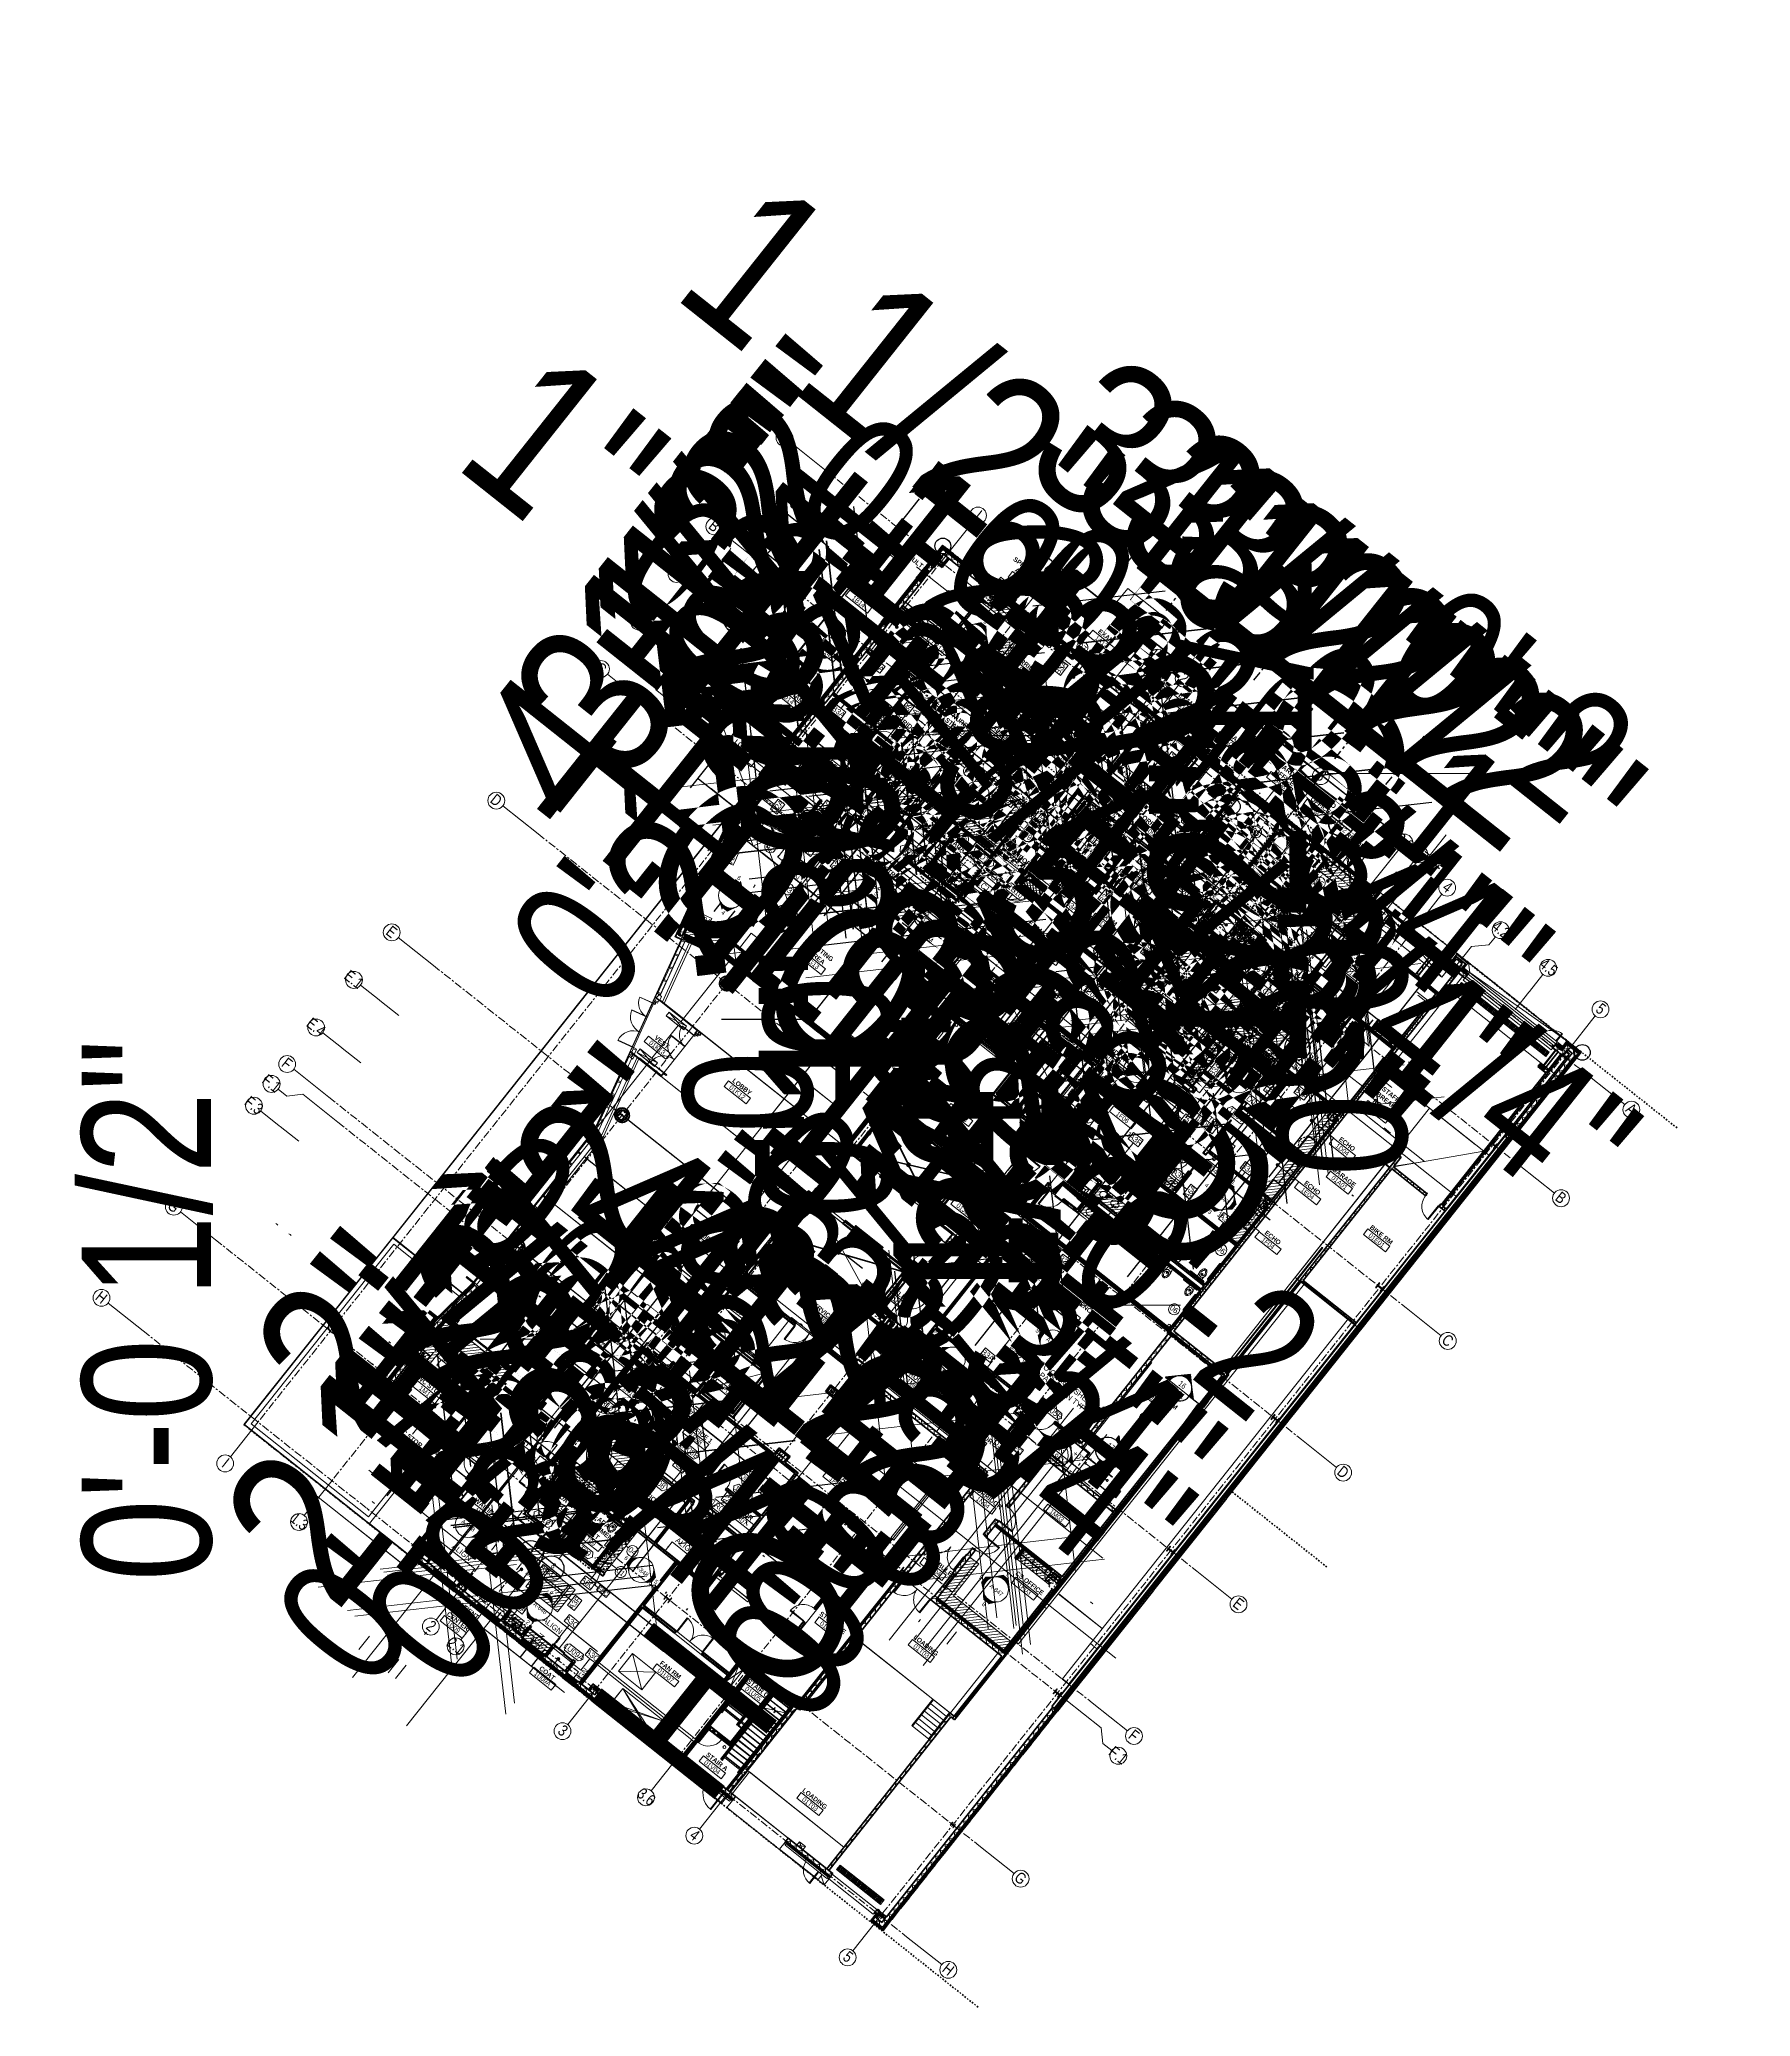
# Model space of a CAD drawing. Header units: inches. Extents: x -8237998 to -8237625, y 4957165 to 4959520.
# Drawn here: x -8237733.8 to -8237624.8, y 4959394.5 to 4959520.5 of the extents above.
import ezdxf

# ---------------------------------------------------------------- set-up
doc = ezdxf.new("R2010")
doc.units = ezdxf.units.IN
doc.header["$MEASUREMENT"] = 0
doc.header["$PDMODE"] = 33
doc.header["$PDSIZE"] = -3
for name, pattern in [('_ Centerline', [1.1875, 0.625, -0.1875, 0.1875, -0.1875]), ('_ Hidden  _below_ behind_ beyond_', [0.09375, 0.0625, -0.03125]), ('_Grid Line', [0.88189, 0.503937, -0.125984, 0.125984, -0.125984]), ('CW 1_8', [2.5, 2, -0.25, 0, -0.25]), ('Dash', [0.25, 0.125, -0.125]), ('Dash 1_16_ - tight', [0.09375, 0.0625, -0.03125]), ('Dash 1_16_ - tight_2_', [0.09375, 0.0625, -0.03125]), ('Dash dot', [0.625, 0.25, -0.1875, 0, -0.1875]), ('Dash Medium', [0.251969, 0.125984, -0.125984]), ('Dash Short', [0.125984, 0.062992, -0.062992]), ('Dash Short_2_', [0.125984, 0.062992, -0.062992]), ('Dash-1', [0.0625, 0.03125, -0.03125]), ('Dash_2_', [0.25, 0.125, -0.125]), ('Double dash', [1.6875, 0.625, -0.1875, 0.25, -0.1875, 0.25, -0.1875]), ('Hidden', [0.28125, 0.1875, -0.09375]), ('Hidden__5x_', [0.25, 0.125, -0.125]), ('Triple dash', [2.125, 0.625, -0.1875, 0.25, -0.1875, 0.25, -0.1875, 0.25, -0.1875])]:
    doc.linetypes.add(name, pattern=pattern)
for name, color, linetype, lineweight in [('A-1', 1, 'Continuous', 9), ('A-ANNO-DIMS', 4, 'Continuous', 9), ('A-ANNO-OPEN', 4, 'Continuous', 18), ('A-ANNO-RMNA', 4, 'Continuous', 18), ('A-ANNO-SYMB', 5, 'Continuous', 9), ('A-ANNO-TEXT', 4, 'Continuous', 9), ('A-ANNO-WALL', 4, 'Continuous', 18), ('A-CLNG-LITE', 4, 'Continuous', 25), ('A-DETL', 5, 'Continuous', 25), ('A-DETL-MBND', 5, '_ Hidden  _below_ behind_ beyond_', 9), ('A-DOOR', 2, 'Continuous', 13), ('A-DOOR-JAMB', 2, 'Continuous', 9), ('A-EQPM', 2, 'Continuous', 9), ('A-FLOR', 3, 'Continuous', 13), ('A-FLOR-CASE', 3, 'Continuous', 18), ('A-FLOR-HRAL', 1, 'Continuous', 9), ('A-FLOR-STRS', 2, 'Continuous', 9), ('A-GLAZ', 6, 'Continuous', 9), ('A-GLAZ-CWMG', 3, 'Continuous', 9), ('A-GLAZ-MULL', 4, 'Continuous', 18), ('A-GRID-IDEN', 2, 'Continuous', 9), ('A-GRID-LINE', 1, 'Continuous', 9), ('A-PATT-WALL', 1, 'Continuous', 35), ('A-STRU-COLS', 3, 'Continuous', 9), ('A-STRU-STEL', 2, 'Continuous', 9), ('A-TTLB-BORD', 1, 'Continuous', 18), ('A-WALL-FULL', 6, 'Continuous', 18), ('Down Arrows', 250, 'Continuous', 9), ('M-PIPE', 3, 'Continuous', 9), ('P-SANR-FIXT', 6, 'Continuous', 9), ('SECURITY-DEVICES', 2, 'Continuous', 9)]:
    doc.layers.add(name, color=color, linetype=linetype, lineweight=lineweight)
doc.layers.add('A-ANNO-NPLT', color=5, linetype='_ Centerline', lineweight=9, plot=False)
doc.layers.add('A-NPLT', color=1, linetype='Continuous', lineweight=35, plot=False)
doc.layers.add('Floor A202', color=7, linetype='Continuous', true_color=0x17d124)
doc.styles.add('Arial Narrow', font='ARIALN.TTF', dxfattribs={"height": 10.015748})
doc.styles.add('Arial Narrow_1', font='ARIALN.TTF', dxfattribs={"height": 0.105469})
doc.styles.add('Arial Narrow_2', font='ARIALN.TTF', dxfattribs={"height": 8.25})
doc.styles.add('Arial Narrow_B', font='ARIALNB.TTF', dxfattribs={"height": 10.015748})
doc.styles.add('Arial_1', font='arial.ttf', dxfattribs={"width": 0.8, "height": 24})
doc.styles.add('Arial_2', font='arial.ttf', dxfattribs={"height": 9})
doc.styles.add('Arial_3', font='arial.ttf', dxfattribs={"width": 0.75, "height": 9.448819})
doc.styles.add('Arial_4', font='arial.ttf', dxfattribs={"width": 0.8, "height": 12})
doc.styles.add('Arial_5', font='arial.ttf', dxfattribs={"width": 0.7, "height": 12})
doc.styles.add('Arial_6', font='arial.ttf', dxfattribs={"width": 0.8, "height": 0.125})
doc.styles.add('Arial_7', font='arial.ttf', dxfattribs={"height": 12})
doc.styles.add('Arial_8', font='arial.ttf', dxfattribs={"width": 0.75, "height": 12})
doc.dimstyles.new('Angular_-_1_8__Text', dxfattribs={"dimscale": 12, "dimtxt": 12.243113, "dimasz": 0.75, "dimexe": 0.5, "dimexo": 0.5, "dimgap": 0.25, "dimtad": 1, "dimdec": 3, "dimrnd": 0.125, "dimzin": 3, "dimdsep": 46, "dimlunit": 4, "dimtxsty": 'Arial_4', "dimblk1": 'OBLIQUE', "dimblk2": 'OBLIQUE', "dimsah": 1, "dimcen": 0.09, "dimdle": 0.75, "dimazin": 0, "dimtfac": 1, "dimtdec": 4, "dimtmove": 1, "dimatfit": 1, "dimfxl": 1, "dimtvp": 1, "dimfrac": 2, "dimtolj": 1, "dimtzin": 0, "dimlwd": 9, "dimlwe": 9, "dimarcsym": 2})
doc.dimstyles.new('Gensler_1_4__Rounding__0_-0__', dxfattribs={"dimscale": 12, "dimtxt": 8.443306, "dimasz": 0.75, "dimexe": 0.5, "dimexo": 0.5, "dimgap": 0.25, "dimtad": 1, "dimrnd": 0.25, "dimzin": 1, "dimdsep": 46, "dimlunit": 4, "dimtxsty": 'Arial Narrow_2', "dimblk1": 'OBLIQUE', "dimblk2": 'OBLIQUE', "dimsah": 1, "dimcen": 0.09, "dimdle": 0.75, "dimazin": 0, "dimtfac": 1, "dimtdec": 4, "dimtix": 1, "dimtmove": 0, "dimatfit": 3, "dimfxl": 1, "dimtvp": 1, "dimfrac": 2, "dimtolj": 1, "dimtzin": 0, "dimlwd": 9, "dimlwe": 9, "dimarcsym": 2})
doc.dimstyles.new('Gensler_1_4__Rounding__0_-0___1', dxfattribs={"dimscale": 12, "dimtxt": 8.443306, "dimasz": 0.75, "dimexe": 0.5, "dimexo": 0.5, "dimgap": 0.25, "dimtad": 1, "dimrnd": 0.25, "dimzin": 1, "dimdsep": 46, "dimlunit": 4, "dimtxsty": 'Arial Narrow_2', "dimblk1": 'OBLIQUE', "dimblk2": 'OBLIQUE', "dimsah": 1, "dimcen": 0.09, "dimdle": 0.75, "dimazin": 0, "dimtfac": 1, "dimtdec": 4, "dimtix": 1, "dimtmove": 2, "dimatfit": 3, "dimfxl": 1, "dimtvp": 1, "dimfrac": 2, "dimtolj": 1, "dimtzin": 0, "dimlwd": 9, "dimlwe": 9, "dimarcsym": 2})
doc.dimstyles.new('Gensler_1_4__Rounding__0_-0___2', dxfattribs={"dimscale": 12, "dimtxt": 8.443306, "dimasz": 0.75, "dimexe": 0.5, "dimexo": 0.5, "dimgap": 0.25, "dimtad": 1, "dimrnd": 0.25, "dimzin": 1, "dimdsep": 46, "dimlunit": 4, "dimtxsty": 'Arial Narrow_2', "dimblk1": 'OBLIQUE', "dimblk2": 'OBLIQUE', "dimsah": 1, "dimcen": 0.09, "dimdle": 0.75, "dimazin": 0, "dimtfac": 1, "dimtdec": 4, "dimtix": 1, "dimtmove": 1, "dimatfit": 3, "dimfxl": 1, "dimtvp": 1, "dimfrac": 2, "dimtolj": 1, "dimtzin": 0, "dimlwd": 9, "dimlwe": 9, "dimarcsym": 2})
doc.dimstyles.new('Imperial_-_Rounding_1_', dxfattribs={"dimscale": 12, "dimtxt": 10.250427, "dimasz": 0.5, "dimexe": 0.5, "dimexo": 0.5, "dimgap": 0.25, "dimtad": 1, "dimdec": 0, "dimzin": 3, "dimdsep": 46, "dimlunit": 4, "dimtxsty": 'Arial Narrow', "dimblk1": 'OBLIQUE', "dimblk2": 'OBLIQUE', "dimsah": 1, "dimcen": 0.09, "dimazin": 0, "dimtfac": 1, "dimtdec": 4, "dimtix": 1, "dimtmove": 1, "dimatfit": 3, "dimfxl": 1, "dimtvp": 1, "dimfrac": 2, "dimtolj": 1, "dimtzin": 0, "dimarcsym": 2})
doc.dimstyles.new('Imperial_-_Rounding_1_2__w_Centerline_FINAL', dxfattribs={"dimscale": 12, "dimtxt": 10.250427, "dimasz": 0.5, "dimexe": 0.5, "dimexo": 0.5, "dimgap": 0.25, "dimtad": 1, "dimdec": 1, "dimrnd": 0.5, "dimzin": 3, "dimdsep": 46, "dimlunit": 4, "dimtxsty": 'Arial Narrow', "dimblk1": 'OBLIQUE', "dimblk2": 'OBLIQUE', "dimsah": 1, "dimcen": 0.09, "dimazin": 0, "dimtfac": 1, "dimtdec": 4, "dimtix": 1, "dimtmove": 0, "dimatfit": 3, "dimfxl": 1, "dimtvp": 1, "dimfrac": 2, "dimtolj": 1, "dimtzin": 0, "dimarcsym": 2})
doc.dimstyles.new('Imperial_-_Rounding_1_2__w_Centerline_FINAL_1', dxfattribs={"dimscale": 12, "dimtxt": 10.250427, "dimasz": 0.5, "dimexe": 0.5, "dimexo": 0.5, "dimgap": 0.25, "dimtad": 1, "dimdec": 1, "dimrnd": 0.5, "dimzin": 3, "dimdsep": 46, "dimlunit": 4, "dimtxsty": 'Arial Narrow', "dimblk1": 'OBLIQUE', "dimblk2": 'OBLIQUE', "dimsah": 1, "dimcen": 0.09, "dimazin": 0, "dimtfac": 1, "dimtdec": 4, "dimtix": 1, "dimtmove": 1, "dimatfit": 3, "dimfxl": 1, "dimtvp": 1, "dimfrac": 2, "dimtolj": 1, "dimtzin": 0, "dimarcsym": 2})
doc.dimstyles.new('Imperial_-_Rounding_1_2__w_Centerline_FINAL_2', dxfattribs={"dimscale": 12, "dimtxt": 10.250427, "dimasz": 0.5, "dimexe": 0.5, "dimexo": 0.5, "dimgap": 0.25, "dimtad": 1, "dimdec": 1, "dimrnd": 0.5, "dimzin": 3, "dimdsep": 46, "dimlunit": 4, "dimtxsty": 'Arial Narrow', "dimblk1": 'OBLIQUE', "dimblk2": 'OBLIQUE', "dimsah": 1, "dimcen": 0.09, "dimazin": 0, "dimtfac": 1, "dimtdec": 4, "dimtix": 1, "dimtmove": 2, "dimatfit": 3, "dimfxl": 1, "dimtvp": 1, "dimfrac": 2, "dimtolj": 1, "dimtzin": 0, "dimarcsym": 2})
doc.dimstyles.new('Imperial_-_Rounding_1_2__w_Centerline_FINAL_3', dxfattribs={"dimscale": 12, "dimtxt": 10.250427, "dimasz": 0.5, "dimexe": 0.5, "dimexo": 0.5, "dimgap": 0.25, "dimtad": 1, "dimdec": 1, "dimrnd": 0.5, "dimzin": 3, "dimdsep": 46, "dimlunit": 4, "dimtxsty": 'Arial Narrow', "dimblk1": 'OBLIQUE', "dimblk2": 'OBLIQUE', "dimsah": 1, "dimcen": 0.09, "dimazin": 0, "dimtfac": 1, "dimtdec": 4, "dimtix": 1, "dimtmove": 0, "dimatfit": 3, "dimfxl": 1, "dimtvp": 1, "dimfrac": 2, "dimtolj": 1, "dimtzin": 0, "dimarcsym": 2})
doc.dimstyles.new('Imperial_-_Rounding_1_2__w_Centerline_FINAL_4', dxfattribs={"dimscale": 12, "dimtxt": 10.250427, "dimasz": 0.5, "dimexe": 0.5, "dimexo": 0.5, "dimgap": 0.25, "dimtad": 1, "dimdec": 1, "dimrnd": 0.5, "dimzin": 3, "dimdsep": 46, "dimlunit": 4, "dimtxsty": 'Arial Narrow', "dimblk1": 'OBLIQUE', "dimblk2": 'OBLIQUE', "dimsah": 1, "dimcen": 0.09, "dimazin": 0, "dimtfac": 1, "dimtdec": 4, "dimtix": 1, "dimtmove": 0, "dimatfit": 3, "dimfxl": 1, "dimtvp": 1, "dimfrac": 2, "dimtolj": 1, "dimtzin": 0, "dimarcsym": 2})
doc.dimstyles.new('Imperial_-_Rounding_1_2__w_Centerline_FINAL_5', dxfattribs={"dimscale": 12, "dimtxt": 10.250427, "dimasz": 0.5, "dimexe": 0.5, "dimexo": 0.5, "dimgap": 0.25, "dimtad": 1, "dimdec": 1, "dimrnd": 0.5, "dimzin": 3, "dimdsep": 46, "dimlunit": 4, "dimtxsty": 'Arial Narrow', "dimblk1": 'OBLIQUE', "dimblk2": 'OBLIQUE', "dimsah": 1, "dimcen": 0.09, "dimazin": 0, "dimtfac": 1, "dimtdec": 4, "dimtix": 1, "dimtmove": 0, "dimatfit": 3, "dimfxl": 1, "dimtvp": 1, "dimfrac": 2, "dimtolj": 1, "dimtzin": 0, "dimarcsym": 2})
doc.dimstyles.new('Imperial_-_Rounding_1_4__w_Centerline_FINAL', dxfattribs={"dimscale": 12, "dimtxt": 10.250427, "dimasz": 0.5, "dimexe": 0.5, "dimexo": 0.5, "dimgap": 0.25, "dimtad": 1, "dimrnd": 0.25, "dimzin": 3, "dimdsep": 46, "dimlunit": 4, "dimtxsty": 'Arial Narrow', "dimblk1": 'OBLIQUE', "dimblk2": 'OBLIQUE', "dimsah": 1, "dimcen": 0.09, "dimazin": 0, "dimtfac": 1, "dimtdec": 4, "dimtix": 1, "dimtmove": 1, "dimatfit": 3, "dimfxl": 1, "dimtvp": 1, "dimfrac": 2, "dimtolj": 1, "dimtzin": 0, "dimarcsym": 2})
doc.dimstyles.new('Imperial_-_Rounding_1_4__w_Centerline_FINAL_1', dxfattribs={"dimscale": 12, "dimtxt": 10.250427, "dimasz": 0.5, "dimexe": 0.5, "dimexo": 0.5, "dimgap": 0.25, "dimtad": 1, "dimrnd": 0.25, "dimzin": 3, "dimdsep": 46, "dimlunit": 4, "dimtxsty": 'Arial Narrow', "dimblk1": 'OBLIQUE', "dimblk2": 'OBLIQUE', "dimsah": 1, "dimcen": 0.09, "dimazin": 0, "dimtfac": 1, "dimtdec": 4, "dimtix": 1, "dimtmove": 0, "dimatfit": 3, "dimfxl": 1, "dimtvp": 1, "dimfrac": 2, "dimtolj": 1, "dimtzin": 0, "dimarcsym": 2})
pattern_1 = [(0, (0, 0), (15.36, 3.84), [1.267, -10.253, 1.267, -10.253, -61.44]), (0, (0, 0), (15.36, 3.84), [-23.04, 1.267, -21.773, 1.267, -10.253, -26.88]), (0, (0, 0), (15.36, 3.84), [-57.6, 1.267, -6.413, 1.267, -17.933]), (120, (5.76, 1.92), (-11.0055376, 11.38215), [1.267, -10.253, 1.267, -10.253, -61.44]), (120, (5.76, 1.92), (-11.0055376, 11.38215), [-23.04, 1.267, -21.773, 1.267, -10.253, -26.88]), (120, (5.76, 1.92), (-11.0055376, 11.38215), [-57.6, 1.267, -6.413, 1.267, -17.933]), (240, (7.68, 9.6), (-4.3544624, -15.22215), [1.267, -10.253, 1.267, -10.253, -61.44]), (240, (7.68, 9.6), (-4.3544624, -15.22215), [-23.04, 1.267, -21.773, 1.267, -10.253, -26.88]), (240, (7.68, 9.6), (-4.3544624, -15.22215), [-57.6, 1.267, -6.413, 1.267, -17.933])]
pattern_2 = [(45, (0, 0), (-8.012227, 8.012227), []), (135, (0, 0), (-8.012227, -8.012227), [])]
pattern_3 = [(0, (0, 0), (0, 11.331), []), (90, (0, 0), (-11.331, 7e-16), [])]
pattern_4 = [(45, (0, 0), (-8.48528, 8.48528), []), (135, (0, 0), (-8.48528, -8.48528), []), (0, (0, 0), (0, 192), [0.127, -191.873])]
pattern_5 = [(90, (0.25, 0), (-114.949, 7e-15), []), (90, (0.5, 0), (-114.949, 7e-15), []), (90, (0.75, 0), (-114.949, 7e-15), []), (90, (1, 0), (-114.949, 7e-15), []), (90, (1.25, 0), (-114.949, 7e-15), []), (90, (1.5, 0), (-114.949, 7e-15), []), (90, (1.75, 0), (-114.949, 7e-15), []), (90, (2, 0), (-114.949, 7e-15), []), (90, (2.25, 0), (-114.949, 7e-15), []), (90, (2.5, 0), (-114.949, 7e-15), []), (90, (2.75, 0), (-114.949, 7e-15), []), (90, (3, 0), (-114.949, 7e-15), []), (90, (3.25, 0), (-114.949, 7e-15), []), (90, (3.5, 0), (-114.949, 7e-15), []), (90, (3.75, 0), (-114.949, 7e-15), []), (90, (4, 0), (-114.949, 7e-15), []), (90, (4.25, 0), (-114.949, 7e-15), []), (90, (4.5, 0), (-114.949, 7e-15), []), (90, (4.75, 0), (-114.949, 7e-15), []), (90, (5, 0), (-114.949, 7e-15), []), (90, (5.25, 0), (-114.949, 7e-15), []), (90, (5.5, 0), (-114.949, 7e-15), []), (90, (5.75, 0), (-114.949, 7e-15), []), (90, (6, 0), (-114.949, 7e-15), []), (90, (6.25, 0), (-114.949, 7e-15), []), (90, (6.5, 0), (-114.949, 7e-15), []), (90, (6.75, 0), (-114.949, 7e-15), []), (90, (7, 0), (-114.949, 7e-15), []), (90, (7.25, 0), (-114.949, 7e-15), []), (90, (7.5, 0), (-114.949, 7e-15), []), (90, (7.75, 0), (-114.949, 7e-15), []), (90, (8, 0), (-114.949, 7e-15), []), (90, (8.25, 0), (-114.949, 7e-15), []), (90, (8.5, 0), (-114.949, 7e-15), []), (90, (8.75, 0), (-114.949, 7e-15), []), (90, (9, 0), (-114.949, 7e-15), []), (90, (9.25, 0), (-114.949, 7e-15), []), (90, (9.5, 0), (-114.949, 7e-15), []), (90, (9.75, 0), (-114.949, 7e-15), []), (90, (10, 0), (-114.949, 7e-15), []), (90, (10.25, 0), (-114.949, 7e-15), []), (90, (10.5, 0), (-114.949, 7e-15), []), (90, (10.75, 0), (-114.949, 7e-15), []), (90, (11, 0), (-114.949, 7e-15), []), (90, (11.25, 0), (-114.949, 7e-15), []), (90, (11.5, 0), (-114.949, 7e-15), []), (90, (11.75, 0), (-114.949, 7e-15), []), (90, (12, 0), (-114.949, 7e-15), []), (90, (12.25, 0), (-114.949, 7e-15), []), (90, (12.5, 0), (-114.949, 7e-15), []), (90, (12.75, 0), (-114.949, 7e-15), []), (90, (13, 0), (-114.949, 7e-15), []), (90, (13.25, 0), (-114.949, 7e-15), []), (90, (13.5, 0), (-114.949, 7e-15), []), (90, (13.75, 0), (-114.949, 7e-15), []), (90, (14, 0), (-114.949, 7e-15), []), (90, (14.25, 0), (-114.949, 7e-15), []), (90, (14.5, 0), (-114.949, 7e-15), []), (90, (14.75, 0), (-114.949, 7e-15), []), (90, (15, 0), (-114.949, 7e-15), []), (90, (15.25, 0), (-114.949, 7e-15), []), (90, (15.5, 0), (-114.949, 7e-15), []), (90, (15.75, 0), (-114.949, 7e-15), []), (90, (16, 0), (-114.949, 7e-15), []), (90, (16.25, 0), (-114.949, 7e-15), []), (90, (16.5, 0), (-114.949, 7e-15), []), (90, (16.75, 0), (-114.949, 7e-15), []), (90, (17, 0), (-114.949, 7e-15), []), (90, (17.25, 0), (-114.949, 7e-15), []), (90, (17.5, 0), (-114.949, 7e-15), []), (90, (17.75, 0), (-114.949, 7e-15), []), (90, (18, 0), (-114.949, 7e-15), []), (90, (18.25, 0), (-114.949, 7e-15), []), (90, (18.5, 0), (-114.949, 7e-15), []), (90, (18.75, 0), (-114.949, 7e-15), []), (90, (19, 0), (-114.949, 7e-15), []), (90, (19.25, 0), (-114.949, 7e-15), []), (90, (19.5, 0), (-114.949, 7e-15), []), (90, (19.75, 0), (-114.949, 7e-15), []), (90, (20, 0), (-114.949, 7e-15), []), (90, (20.25, 0), (-114.949, 7e-15), []), (90, (20.5, 0), (-114.949, 7e-15), []), (90, (20.75, 0), (-114.949, 7e-15), []), (90, (21, 0), (-114.949, 7e-15), []), (90, (21.25, 0), (-114.949, 7e-15), []), (90, (21.5, 0), (-114.949, 7e-15), []), (90, (21.75, 0), (-114.949, 7e-15), []), (90, (22, 0), (-114.949, 7e-15), []), (90, (22.25, 0), (-114.949, 7e-15), []), (90, (22.5, 0), (-114.949, 7e-15), []), (90, (22.75, 0), (-114.949, 7e-15), []), (90, (23, 0), (-114.949, 7e-15), []), (90, (23.25, 0), (-114.949, 7e-15), []), (90, (23.5, 0), (-114.949, 7e-15), []), (90, (23.75, 0), (-114.949, 7e-15), []), (90, (24, 0), (-114.949, 7e-15), []), (90, (24.25, 0), (-114.949, 7e-15), []), (90, (24.5, 0), (-114.949, 7e-15), []), (90, (24.75, 0), (-114.949, 7e-15), []), (90, (25, 0), (-114.949, 7e-15), []), (90, (25.25, 0), (-114.949, 7e-15), []), (90, (25.5, 0), (-114.949, 7e-15), []), (90, (25.75, 0), (-114.949, 7e-15), []), (90, (26, 0), (-114.949, 7e-15), []), (90, (26.25, 0), (-114.949, 7e-15), []), (90, (26.5, 0), (-114.949, 7e-15), []), (90, (26.75, 0), (-114.949, 7e-15), []), (90, (27, 0), (-114.949, 7e-15), []), (90, (27.25, 0), (-114.949, 7e-15), []), (90, (27.5, 0), (-114.949, 7e-15), []), (90, (27.75, 0), (-114.949, 7e-15), []), (90, (28, 0), (-114.949, 7e-15), []), (90, (28.25, 0), (-114.949, 7e-15), []), (90, (28.5, 0), (-114.949, 7e-15), []), (90, (28.75, 0), (-114.949, 7e-15), []), (90, (29, 0), (-114.949, 7e-15), []), (90, (29.25, 0), (-114.949, 7e-15), []), (90, (29.5, 0), (-114.949, 7e-15), []), (90, (29.75, 0), (-114.949, 7e-15), []), (90, (30, 0), (-114.949, 7e-15), []), (90, (30, 0), (-114.949, 7e-15), []), (90, (30.25, 0), (-114.949, 7e-15), []), (90, (30.5, 0), (-114.949, 7e-15), []), (90, (30.75, 0), (-114.949, 7e-15), []), (90, (31, 0), (-114.949, 7e-15), []), (90, (31.25, 0), (-114.949, 7e-15), []), (90, (31.5, 0), (-114.949, 7e-15), []), (90, (31.75, 0), (-114.949, 7e-15), []), (90, (32, 0), (-114.949, 7e-15), []), (90, (32.25, 0), (-114.949, 7e-15), []), (90, (32.5, 0), (-114.949, 7e-15), []), (90, (32.75, 0), (-114.949, 7e-15), []), (90, (33, 0), (-114.949, 7e-15), []), (90, (33.25, 0), (-114.949, 7e-15), []), (90, (33.5, 0), (-114.949, 7e-15), []), (90, (33.75, 0), (-114.949, 7e-15), []), (90, (34, 0), (-114.949, 7e-15), []), (90, (34.25, 0), (-114.949, 7e-15), []), (90, (34.5, 0), (-114.949, 7e-15), []), (90, (34.75, 0), (-114.949, 7e-15), []), (90, (35, 0), (-114.949, 7e-15), []), (90, (35.25, 0), (-114.949, 7e-15), []), (90, (35.5, 0), (-114.949, 7e-15), []), (90, (35.75, 0), (-114.949, 7e-15), []), (90, (36, 0), (-114.949, 7e-15), []), (90, (36.25, 0), (-114.949, 7e-15), []), (90, (36.5, 0), (-114.949, 7e-15), []), (90, (36.75, 0), (-114.949, 7e-15), []), (90, (37, 0), (-114.949, 7e-15), []), (90, (37.25, 0), (-114.949, 7e-15), []), (90, (37.5, 0), (-114.949, 7e-15), []), (90, (37.75, 0), (-114.949, 7e-15), []), (90, (38, 0), (-114.949, 7e-15), []), (90, (38.25, 0), (-114.949, 7e-15), []), (90, (38.5, 0), (-114.949, 7e-15), []), (90, (38.75, 0), (-114.949, 7e-15), []), (90, (39, 0), (-114.949, 7e-15), []), (90, (39.25, 0), (-114.949, 7e-15), []), (90, (39.5, 0), (-114.949, 7e-15), []), (90, (39.75, 0), (-114.949, 7e-15), []), (90, (40, 0), (-114.949, 7e-15), []), (90, (40.25, 0), (-114.949, 7e-15), []), (90, (40.5, 0), (-114.949, 7e-15), []), (90, (40.75, 0), (-114.949, 7e-15), []), (90, (41, 0), (-114.949, 7e-15), []), (90, (41.25, 0), (-114.949, 7e-15), []), (90, (41.5, 0), (-114.949, 7e-15), []), (90, (41.75, 0), (-114.949, 7e-15), []), (90, (42, 0), (-114.949, 7e-15), []), (90, (42.25, 0), (-114.949, 7e-15), []), (90, (42.5, 0), (-114.949, 7e-15), []), (90, (42.75, 0), (-114.949, 7e-15), []), (90, (43, 0), (-114.949, 7e-15), []), (90, (43.25, 0), (-114.949, 7e-15), []), (90, (43.5, 0), (-114.949, 7e-15), []), (90, (43.75, 0), (-114.949, 7e-15), []), (90, (44, 0), (-114.949, 7e-15), []), (90, (44.25, 0), (-114.949, 7e-15), []), (90, (44.5, 0), (-114.949, 7e-15), []), (90, (44.75, 0), (-114.949, 7e-15), []), (90, (45, 0), (-114.949, 7e-15), []), (90, (45.25, 0), (-114.949, 7e-15), []), (90, (45.5, 0), (-114.949, 7e-15), []), (90, (45.75, 0), (-114.949, 7e-15), []), (90, (46, 0), (-114.949, 7e-15), []), (90, (46.25, 0), (-114.949, 7e-15), []), (90, (46.5, 0), (-114.949, 7e-15), []), (90, (46.75, 0), (-114.949, 7e-15), []), (90, (47, 0), (-114.949, 7e-15), []), (90, (47.25, 0), (-114.949, 7e-15), []), (90, (47.5, 0), (-114.949, 7e-15), []), (90, (47.75, 0), (-114.949, 7e-15), []), (90, (48, 0), (-114.949, 7e-15), []), (90, (48.25, 0), (-114.949, 7e-15), []), (90, (48.5, 0), (-114.949, 7e-15), []), (90, (102.81, 0), (-114.949, 7e-15), []), (90, (103.06, 0), (-114.949, 7e-15), []), (90, (103.31, 0), (-114.949, 7e-15), []), (90, (103.56, 0), (-114.949, 7e-15), []), (90, (103.81, 0), (-114.949, 7e-15), []), (90, (104.06, 0), (-114.949, 7e-15), []), (90, (104.31, 0), (-114.949, 7e-15), []), (90, (104.56, 0), (-114.949, 7e-15), []), (90, (104.81, 0), (-114.949, 7e-15), []), (90, (105.06, 0), (-114.949, 7e-15), []), (90, (105.31, 0), (-114.949, 7e-15), []), (90, (105.56, 0), (-114.949, 7e-15), []), (90, (105.81, 0), (-114.949, 7e-15), []), (90, (106.06, 0), (-114.949, 7e-15), []), (90, (106.31, 0), (-114.949, 7e-15), []), (90, (106.56, 0), (-114.949, 7e-15), []), (90, (106.81, 0), (-114.949, 7e-15), []), (90, (107.06, 0), (-114.949, 7e-15), []), (90, (107.31, 0), (-114.949, 7e-15), []), (90, (107.56, 0), (-114.949, 7e-15), []), (90, (107.81, 0), (-114.949, 7e-15), []), (90, (108.06, 0), (-114.949, 7e-15), []), (90, (108.31, 0), (-114.949, 7e-15), []), (90, (108.56, 0), (-114.949, 7e-15), []), (90, (108.81, 0), (-114.949, 7e-15), []), (90, (48.75, 0), (-114.949, 7e-15), []), (90, (49, 0), (-114.949, 7e-15), []), (90, (49.25, 0), (-114.949, 7e-15), []), (90, (49.5, 0), (-114.949, 7e-15), []), (90, (49.75, 0), (-114.949, 7e-15), []), (90, (50, 0), (-114.949, 7e-15), []), (90, (50.25, 0), (-114.949, 7e-15), []), (90, (50.5, 0), (-114.949, 7e-15), []), (90, (50.75, 0), (-114.949, 7e-15), []), (90, (51, 0), (-114.949, 7e-15), []), (90, (51.25, 0), (-114.949, 7e-15), []), (90, (51.5, 0), (-114.949, 7e-15), []), (90, (51.75, 0), (-114.949, 7e-15), []), (90, (52, 0), (-114.949, 7e-15), []), (90, (52.25, 0), (-114.949, 7e-15), []), (90, (52.5, 0), (-114.949, 7e-15), []), (90, (52.75, 0), (-114.949, 7e-15), []), (90, (53, 0), (-114.949, 7e-15), []), (90, (53.25, 0), (-114.949, 7e-15), []), (90, (53.5, 0), (-114.949, 7e-15), []), (90, (53.75, 0), (-114.949, 7e-15), []), (90, (54, 0), (-114.949, 7e-15), []), (90, (54.25, 0), (-114.949, 7e-15), []), (90, (54.5, 0), (-114.949, 7e-15), []), (90, (54.75, 0), (-114.949, 7e-15), []), (90, (55, 0), (-114.949, 7e-15), []), (90, (55.25, 0), (-114.949, 7e-15), []), (90, (55.5, 0), (-114.949, 7e-15), []), (90, (55.75, 0), (-114.949, 7e-15), []), (90, (56, 0), (-114.949, 7e-15), []), (90, (56.25, 0), (-114.949, 7e-15), []), (90, (56.5, 0), (-114.949, 7e-15), []), (90, (56.75, 0), (-114.949, 7e-15), []), (90, (57, 0), (-114.949, 7e-15), []), (90, (57.25, 0), (-114.949, 7e-15), []), (90, (57.5, 0), (-114.949, 7e-15), []), (90, (57.75, 0), (-114.949, 7e-15), []), (90, (58, 0), (-114.949, 7e-15), []), (90, (58.25, 0), (-114.949, 7e-15), []), (90, (58.5, 0), (-114.949, 7e-15), []), (90, (58.75, 0), (-114.949, 7e-15), []), (90, (59, 0), (-114.949, 7e-15), []), (90, (59.25, 0), (-114.949, 7e-15), []), (90, (59.5, 0), (-114.949, 7e-15), []), (90, (59.75, 0), (-114.949, 7e-15), []), (90, (60, 0), (-114.949, 7e-15), []), (90, (60.25, 0), (-114.949, 7e-15), []), (90, (60.5, 0), (-114.949, 7e-15), []), (90, (60.75, 0), (-114.949, 7e-15), []), (90, (61, 0), (-114.949, 7e-15), []), (90, (61.25, 0), (-114.949, 7e-15), []), (90, (61.5, 0), (-114.949, 7e-15), []), (90, (61.75, 0), (-114.949, 7e-15), []), (90, (62, 0), (-114.949, 7e-15), []), (90, (62.25, 0), (-114.949, 7e-15), []), (90, (62.5, 0), (-114.949, 7e-15), []), (90, (62.75, 0), (-114.949, 7e-15), []), (90, (63, 0), (-114.949, 7e-15), []), (90, (63.25, 0), (-114.949, 7e-15), []), (90, (63.5, 0), (-114.949, 7e-15), []), (90, (63.75, 0), (-114.949, 7e-15), []), (90, (64, 0), (-114.949, 7e-15), []), (90, (64.25, 0), (-114.949, 7e-15), []), (90, (64.5, 0), (-114.949, 7e-15), []), (90, (64.75, 0), (-114.949, 7e-15), []), (90, (65, 0), (-114.949, 7e-15), []), (90, (65.25, 0), (-114.949, 7e-15), []), (90, (65.5, 0), (-114.949, 7e-15), []), (90, (65.75, 0), (-114.949, 7e-15), []), (90, (66, 0), (-114.949, 7e-15), []), (90, (66.25, 0), (-114.949, 7e-15), []), (90, (66.5, 0), (-114.949, 7e-15), []), (90, (66.75, 0), (-114.949, 7e-15), []), (90, (67, 0), (-114.949, 7e-15), []), (90, (67.25, 0), (-114.949, 7e-15), []), (90, (67.5, 0), (-114.949, 7e-15), []), (90, (67.75, 0), (-114.949, 7e-15), []), (90, (68, 0), (-114.949, 7e-15), []), (90, (68.25, 0), (-114.949, 7e-15), []), (90, (68.5, 0), (-114.949, 7e-15), []), (90, (68.75, 0), (-114.949, 7e-15), []), (90, (69, 0), (-114.949, 7e-15), []), (90, (69.25, 0), (-114.949, 7e-15), []), (90, (69.5, 0), (-114.949, 7e-15), []), (90, (69.75, 0), (-114.949, 7e-15), []), (90, (70, 0), (-114.949, 7e-15), []), (90, (70.25, 0), (-114.949, 7e-15), []), (90, (70.5, 0), (-114.949, 7e-15), []), (90, (70.75, 0), (-114.949, 7e-15), []), (90, (71, 0), (-114.949, 7e-15), []), (90, (71.25, 0), (-114.949, 7e-15), []), (90, (71.5, 0), (-114.949, 7e-15), []), (90, (71.75, 0), (-114.949, 7e-15), []), (90, (72, 0), (-114.949, 7e-15), []), (90, (72.25, 0), (-114.949, 7e-15), []), (90, (72.5, 0), (-114.949, 7e-15), []), (90, (72.75, 0), (-114.949, 7e-15), []), (90, (73, 0), (-114.949, 7e-15), []), (90, (73.25, 0), (-114.949, 7e-15), []), (90, (73.5, 0), (-114.949, 7e-15), []), (90, (73.75, 0), (-114.949, 7e-15), []), (90, (74, 0), (-114.949, 7e-15), []), (90, (74.25, 0), (-114.949, 7e-15), []), (90, (74.5, 0), (-114.949, 7e-15), []), (90, (74.75, 0), (-114.949, 7e-15), []), (90, (75, 0), (-114.949, 7e-15), []), (90, (75.25, 0), (-114.949, 7e-15), []), (90, (75.5, 0), (-114.949, 7e-15), []), (90, (75.75, 0), (-114.949, 7e-15), []), (90, (76, 0), (-114.949, 7e-15), []), (90, (76.25, 0), (-114.949, 7e-15), []), (90, (76.5, 0), (-114.949, 7e-15), []), (90, (76.75, 0), (-114.949, 7e-15), []), (90, (77, 0), (-114.949, 7e-15), []), (90, (77.25, 0), (-114.949, 7e-15), []), (90, (77.5, 0), (-114.949, 7e-15), []), (90, (77.75, 0), (-114.949, 7e-15), []), (90, (78, 0), (-114.949, 7e-15), []), (90, (78.25, 0), (-114.949, 7e-15), []), (90, (78.5, 0), (-114.949, 7e-15), []), (90, (78.75, 0), (-114.949, 7e-15), []), (90, (79, 0), (-114.949, 7e-15), []), (90, (79.25, 0), (-114.949, 7e-15), []), (90, (79.5, 0), (-114.949, 7e-15), []), (90, (79.75, 0), (-114.949, 7e-15), []), (90, (80, 0), (-114.949, 7e-15), []), (90, (80.25, 0), (-114.949, 7e-15), []), (90, (80.5, 0), (-114.949, 7e-15), []), (90, (80.75, 0), (-114.949, 7e-15), []), (90, (81, 0), (-114.949, 7e-15), []), (90, (81.25, 0), (-114.949, 7e-15), []), (90, (81.5, 0), (-114.949, 7e-15), []), (90, (81.75, 0), (-114.949, 7e-15), []), (90, (82, 0), (-114.949, 7e-15), []), (90, (82.25, 0), (-114.949, 7e-15), []), (90, (82.5, 0), (-114.949, 7e-15), []), (90, (82.75, 0), (-114.949, 7e-15), []), (90, (83, 0), (-114.949, 7e-15), []), (90, (83.25, 0), (-114.949, 7e-15), []), (90, (83.5, 0), (-114.949, 7e-15), []), (90, (83.75, 0), (-114.949, 7e-15), []), (90, (84, 0), (-114.949, 7e-15), []), (90, (84.25, 0), (-114.949, 7e-15), []), (90, (84.5, 0), (-114.949, 7e-15), []), (90, (84.75, 0), (-114.949, 7e-15), []), (90, (85, 0), (-114.949, 7e-15), []), (90, (85.25, 0), (-114.949, 7e-15), []), (90, (85.5, 0), (-114.949, 7e-15), []), (90, (85.75, 0), (-114.949, 7e-15), []), (90, (86, 0), (-114.949, 7e-15), []), (90, (86.25, 0), (-114.949, 7e-15), []), (90, (86.5, 0), (-114.949, 7e-15), []), (90, (86.75, 0), (-114.949, 7e-15), []), (90, (87, 0), (-114.949, 7e-15), []), (90, (87.25, 0), (-114.949, 7e-15), []), (90, (87.5, 0), (-114.949, 7e-15), []), (90, (87.75, 0), (-114.949, 7e-15), []), (90, (88, 0), (-114.949, 7e-15), []), (90, (88.25, 0), (-114.949, 7e-15), []), (90, (88.5, 0), (-114.949, 7e-15), []), (90, (88.75, 0), (-114.949, 7e-15), []), (90, (89, 0), (-114.949, 7e-15), []), (90, (89.25, 0), (-114.949, 7e-15), []), (90, (89.5, 0), (-114.949, 7e-15), []), (90, (89.75, 0), (-114.949, 7e-15), []), (90, (90, 0), (-114.949, 7e-15), []), (90, (90.25, 0), (-114.949, 7e-15), []), (90, (90.5, 0), (-114.949, 7e-15), []), (90, (90.75, 0), (-114.949, 7e-15), []), (90, (91, 0), (-114.949, 7e-15), []), (90, (91.25, 0), (-114.949, 7e-15), []), (90, (91.5, 0), (-114.949, 7e-15), []), (90, (91.75, 0), (-114.949, 7e-15), []), (90, (92, 0), (-114.949, 7e-15), []), (90, (92.25, 0), (-114.949, 7e-15), []), (90, (92.5, 0), (-114.949, 7e-15), []), (90, (92.75, 0), (-114.949, 7e-15), []), (90, (93, 0), (-114.949, 7e-15), []), (90, (93.25, 0), (-114.949, 7e-15), []), (90, (93.5, 0), (-114.949, 7e-15), []), (90, (93.75, 0), (-114.949, 7e-15), []), (90, (94, 0), (-114.949, 7e-15), []), (90, (94.25, 0), (-114.949, 7e-15), []), (90, (94.5, 0), (-114.949, 7e-15), []), (90, (94.75, 0), (-114.949, 7e-15), []), (90, (95, 0), (-114.949, 7e-15), []), (90, (95.25, 0), (-114.949, 7e-15), []), (90, (95.5, 0), (-114.949, 7e-15), []), (90, (95.75, 0), (-114.949, 7e-15), []), (90, (96, 0), (-114.949, 7e-15), []), (90, (96.25, 0), (-114.949, 7e-15), []), (90, (96.5, 0), (-114.949, 7e-15), []), (90, (96.75, 0), (-114.949, 7e-15), [])]
pattern_6 = [(45, (0, 0), (-48.0062, 48.0062), []), (45, (6.86, 0), (-48.0062, 48.0062), []), (45, (13.73, 0), (-48.0062, 48.0062), [])]
pattern_7 = [(225, (-13.701, -0.663), (0.397394, -0.397394), []), (225, (-13.878, -0.663), (0.397394, -0.397394), [])]
pattern_8 = [(225, (46.299, -11.288), (0.397394, -0.397394), []), (225, (46.122, -11.288), (0.397394, -0.397394), [])]
pattern_9 = [(206.275, (16.299, 1.956), (-0.08628, -0.435155), []), (206.275, (16.122, 1.956), (-0.08628, -0.435155), [])]
pattern_10 = [(56.31, (-277.102, -439.386), (47.99948, 95.9998), [0.972, -172.094]), (153.435, (-240.28, -436.04), (-48.0003, 0.0004), [0.972, -106.359]), (7.125, (-265.244, -442.638), (672, 95.99947), [4.466, -769.511]), (75.964, (-252.668, -418.314), (-0.00045, 48.00023), [0.972, -196.937]), (7.125, (-241.752, -414.915), (335.99994, 48.00023), [0.972, -386.016]), (26.565, (-241.013, -446.47), (48.0004, 47.9998), [0.972, -106.359]), (104.036, (-254.885, -439.05), (-47.99961, 143.9999), [0.972, -196.937]), (123.69, (-258.86, -437.629), (-48.0001, 47.99993), [0.972, -172.094]), (82.875, (-278.093, -430.851), (-0.000386, 47.999706), [0.972, -386.016]), (45, (-225.25, -373.32), (0, 96), [5.339, -130.425]), (143.13, (-193.856, -382.299), (-287.99966, 192.0005), [5.659, -474.341]), (143.13, (-186.172, -391.527), (-287.99966, 192.0005), [6.181, -473.819]), (165.964, (-205.378, -375.402), (-96.0002, 8e-05), [4.895, -390.923]), (172.875, (-237.912, -394.631), (-96.00028, 0.00034), [6.315, -767.662]), (45, (-259.595, -440.393), (0, 47.9998), [0.972, -66.91]), (123.69, (-203.583, -442.633), (-96.0002, 95.9999), [5.199, -340.934]), (75.964, (-269.4, -412.189), (-0.00045, 48.00023), [0.972, -196.937]), (36.87, (-266.188, -428.545), (47.99991, 48.00009), [0.972, -239.028]), (97.125, (-259.349, -380.403), (-95.99947, 672), [6.169, -767.808]), (45, (-259.93, -388.13), (0, 96), [6.123, -129.642]), (26.565, (-277.747, -448.13), (96.0003, 96.0006), [8.496, -206.167]), (135, (-225.675, -370.8), (-96, 7e-15), [6.243, -129.522]), (97.125, (-261.807, -418.448), (-48.00023, 335.99994), [0.972, -386.016]), (56.31, (-230.704, -393.436), (95.9995, 192.0004), [5.861, -340.272]), (26.565, (-195.616, -411.296), (96.0003, 96.0006), [9.846, -204.817]), (153.435, (-187.373, -431.233), (-96.0002, -0.0005), [8.088, -206.575]), (26.565, (-237.903, -409.962), (48.0004, 47.9998), [0.972, -106.36]), (123.69, (-256.248, -385.06), (-96.0002, 95.9999), [5.589, -340.544]), (14.036, (-274.484, -412.823), (143.9999, 47.99961), [0.972, -196.937]), (75.964, (-216.2, -452.125), (8e-05, 96.0002), [2.159, -393.659]), (165.964, (-194.607, -427.616), (-96.0002, 8e-05), [10.128, -385.69]), (56.31, (-197.15, -374.644), (95.9995, 192.0004), [5.605, -340.528]), (14.036, (-256.373, -430.765), (143.9999, 47.99961), [0.972, -196.937]), (7.125, (-252.591, -402.848), (672, 95.99947), [5.706, -768.271]), (165.964, (-242.952, -440.355), (-48.00023, -0.00045), [0.972, -196.937]), (135, (-260.06, -412.604), (-47.9998, 4e-15), [0.972, -66.91]), (14.036, (-219.864, -425.245), (288.0001, 95.9983), [9.292, -386.526]), (26.565, (-275.42, -410.672), (48.0004, 47.9998), [0.972, -106.359]), (82.875, (-240.86, -430.007), (-0.000386, 47.999706), [0.972, -386.016]), (7.125, (-278.982, -415.76), (335.99994, 48.00023), [0.972, -386.016]), (135, (-270.355, -447.137), (-47.9998, 4e-15), [0.972, -66.91]), (14.036, (-240.408, -378.57), (288.0001, 95.9983), [9.568, -386.25]), (45, (-221.06, -385.06), (0, 96), [5.334, -130.431]), (172.875, (-254.012, -432.445), (-47.999706, -0.000386), [0.972, -386.016]), (56.31, (-215.276, -449.556), (95.9995, 192.0004), [5.861, -340.272]), (123.69, (-261.7, -367.943), (-96.0002, 95.9999), [6.964, -339.169]), (45, (-272.882, -421.69), (0, 47.9998), [0.972, -66.91]), (153.435, (-239.998, -436.18), (-48.0003, 0.0004), [0.972, -106.359]), (14.036, (-236.972, -412.122), (143.9999, 47.9996), [0.972, -196.937]), (165.964, (-243.24, -440.211), (-48.00023, -0.00045), [0.972, -196.937]), (172.875, (-273.168, -433.242), (-96.00028, 0.00034), [6.261, -767.716]), (75.964, (-234.984, -447.988), (-0.00045, 48.00023), [0.972, -196.937]), (172.875, (-215.554, -373.635), (-96.00028, 0.00034), [5.998, -767.979]), (143.13, (-245.829, -427.305), (-143.99983, 96.00026), [0.972, -239.028]), (135, (-264.26, -399.175), (-96, 7e-15), [6.128, -129.637]), (97.125, (-266.108, -361.011), (-95.99947, 672), [4.921, -769.056]), (139.899, (-246.111, -423.853), (-575.99934, 480.000782), [10.675, -2373.915]), (123.69, (-199.08, -450.253), (-96.0002, 95.9999), [5.199, -340.934]), (26.565, (-255.6, -383.803), (96.0003, 96.0006), [7.502, -207.161]), (26.565, (-217.29, -381.287), (96.0003, 96.0006), [3.751, -210.911]), (143.13, (-255.023, -422.684), (-143.99983, 96.00026), [0.972, -239.028]), (63.435, (-247.502, -437.966), (0.0004, 48.0003), [0.594, -106.737]), (14.036, (-264.84, -406.112), (288.0001, 95.9983), [5.913, -389.906]), (45, (-234.76, -397.49), (0, 96), [5.734, -130.031]), (14.036, (-246.927, -402.138), (288.0001, 95.9983), [5.913, -389.906]), (172.875, (-223.426, -430.304), (-96.00028, 0.00034), [6.261, -767.716]), (7.125, (-244.853, -451.42), (335.99994, 48.00023), [0.972, -386.016]), (75.964, (-217.11, -359.965), (8e-05, 96.0002), [3.955, -391.863]), (116.565, (-222.32, -406.58), (-96.0006, 96.0003), [5.432, -209.23]), (26.565, (-276.994, -411.89), (96.0003, 96.0006), [5.491, -209.172]), (45, (-202.04, -418.59), (0, 96), [6.723, -129.041]), (165.964, (-229.647, -429.527), (-96.0002, 8e-05), [10.454, -385.364]), (26.565, (-253.044, -440.14), (96.0003, 96.0006), [6.431, -208.232]), (135, (-265.036, -437.505), (-47.9998, 4e-15), [0.972, -66.91]), (153.435, (-268.596, -394.84), (-96.0002, -0.0005), [4.845, -209.817]), (116.565, (-262.17, -403.365), (-96.0006, 96.0003), [4.684, -209.979]), (153.435, (-211.41, -434.597), (-96.0002, -0.0005), [5.779, -208.884]), (36.87, (-250.75, -436.728), (47.99991, 48.00009), [0.972, -239.028]), (63.435, (-257.815, -436.34), (0.0004, 48.0003), [0.972, -106.359]), (7.125, (-208.62, -378.281), (672, 95.99947), [5.642, -768.335]), (75.964, (-191.112, -364.122), (8e-05, 96.0002), [5.892, -389.927]), (45, (-235.65, -420.843), (0, 47.9998), [0.972, -66.91]), (143.13, (-224.748, -401.719), (-287.99966, 192.0005), [4.827, -475.173]), (26.565, (-242.74, -432.714), (96.0003, 96.0006), [8.496, -206.167]), (63.435, (-221.477, -369.54), (-0.0005, 96.0002), [7.502, -207.161]), (14.036, (-240.072, -448.627), (143.9999, 47.99961), [0.972, -196.937]), (165.964, (-277.649, -404.413), (-48.00023, -0.00045), [0.972, -196.937]), (165.964, (-251.036, -422.826), (-48.00023, -0.00045), [0.972, -196.937]), (45, (-249.3, -405.86), (0, 47.9998), [0.972, -66.91]), (75.964, (-279.695, -446.719), (-0.00045, 48.00023), [0.972, -196.938]), (143.13, (-251.988, -388.253), (-287.99966, 192.0005), [5.326, -474.674])]
pattern_11 = [(45, (-1162.387, -1496.236), (-4.24264, 4.24264), [])]
pattern_12 = [(45, (-1162.387, -1514.486), (-4.24264, 4.24264), [])]
pattern_13 = [(315, (-842.157, 642.251), (4.24264, 4.24264), [])]
pattern_14 = [(85.2468, (-8237720.2151, 4959431.92418), (-0.2307788, 2.0077934), [0.044301, -5.108276]), (85.2468, (-8237719.65153, 4959431.97217), (-0.2307788, 2.0077934), [0.03403, -5.118548]), (24.9918, (-8237719.5502, 4959431.8056), (0.8885245, 1.1192846), [0.051357, -3.144136]), (134.4318, (-8237720.25152, 4959432.10452), (-1.11928465, 0.88849457), [0.003781, -11.517782]), (104.6868, (-8237720.16203, 4959432.6023), (-1.5808263, 4.9040986), [0.0039, -7.141458]), (134.4318, (-8237719.56372, 4959431.55853), (-1.11928465, 0.88849457), [0.003781, -11.517782]), (348.1218, (-8237720.2622, 4959432.2183), (2.007799, 0.2307647), [0.00378, -3.191742]), (85.2468, (-8237720.01787, 4959431.97728), (-0.2307788, 2.0077934), [0.051982, -5.100595]), (114.9918, (-8237720.10094, 4959433.0365), (-1.1192846, 0.8885245), [0.00378, -3.191742]), (358.4268, (-8237719.9092, 4959432.44728), (2.007793, 0.23077895), [0.003781, -7.141577]), (114.9918, (-8237720.32434, 4959432.3483), (-1.1192846, 0.8885245), [0.00378, -3.191742]), (114.9918, (-8237720.4058, 4959432.12114), (-1.1192846, 0.8885245), [0.00378, -3.191742]), (342.1128, (-8237720.45404, 4959432.65484), (7.37344253, -2.20398276), [0.038377, -12.171612]), (114.9918, (-8237720.14584, 4959431.65335), (-1.1192846, 0.8885245), [0.00384, -3.191653]), (355.2468, (-8237719.6237, 4959432.16212), (2.0077934, 0.2307788), [0.032392, -5.120215]), (114.9918, (-8237719.6226, 4959432.263), (-1.1192846, 0.8885245), [0.00378, -3.191742]), (114.9918, (-8237719.04016, 4959432.13984), (-1.1192846, 0.8885245), [0.00378, -3.191742]), (114.9918, (-8237720.1445, 4959432.7818), (-1.1192846, 0.8885245), [0.00378, -3.191742]), (114.9918, (-8237719.5759, 4959432.5286), (-1.1192846, 0.8885245), [0.00378, -3.191742]), (104.6868, (-8237719.6229, 4959433.01517), (-1.5808263, 4.9040986), [0.0039, -7.141458]), (85.2468, (-8237719.90936, 4959432.32175), (-0.2307788, 2.0077934), [0.021734, -5.130873]), (24.9918, (-8237719.19806, 4959432.53145), (0.8885245, 1.1192846), [0.050018, -3.145476]), (321.5568, (-8237719.9827, 4959432.7682), (0.88851, 1.119284), [0.00378, -1.42529]), (134.4318, (-8237718.94043, 4959432.34371), (-1.11928465, 0.88849457), [0.003781, -11.517782]), (114.9918, (-8237720.12516, 4959432.47454), (-1.1192846, 0.8885245), [0.00378, -3.191742]), (114.9918, (-8237720.63696, 4959432.30915), (-1.1192846, 0.8885245), [0.00384, -3.191653]), (114.9918, (-8237719.7699, 4959431.989), (-1.1192846, 0.8885245), [0.00378, -3.191742]), (114.9918, (-8237720.5171, 4959432.3451), (-1.1192846, 0.8885245), [0.00378, -3.191742]), (114.9918, (-8237720.30925, 4959432.0028), (-1.1192846, 0.8885245), [0.00378, -3.191742]), (114.9918, (-8237719.252, 4959432.45397), (-1.1192846, 0.8885245), [0.00378, -3.191742]), (114.9918, (-8237719.71015, 4959432.31703), (-1.1192846, 0.8885245), [0.00378, -3.191742]), (104.6868, (-8237719.91633, 4959431.4978), (-1.5808263, 4.9040986), [0.0039, -7.141458]), (114.9918, (-8237719.4984, 4959432.7877), (-1.1192846, 0.8885245), [0.00402, -3.191474]), (114.9918, (-8237719.93983, 4959432.9999), (-1.1192846, 0.8885245), [0.00378, -3.191742]), (114.9918, (-8237719.8753, 4959431.6688), (-1.1192846, 0.8885245), [0.00378, -3.191742]), (114.9918, (-8237719.67676, 4959432.44984), (-1.1192846, 0.8885245), [0.00378, -3.191742]), (114.9918, (-8237719.7179, 4959431.5751), (-1.1192846, 0.8885245), [0.00378, -3.191742]), (24.9918, (-8237719.71965, 4959432.67657), (0.8885245, 1.1192846), [0.051357, -3.144136]), (58.6818, (-8237720.11984, 4959431.77067), (5.1002722, 8.72350244), [0.05219, -11.469342]), (114.9918, (-8237720.56307, 4959432.21476), (-1.1192846, 0.8885245), [0.00378, -3.191742]), (114.9918, (-8237719.09466, 4959432.3603), (-1.1192846, 0.8885245), [0.00378, -3.191742]), (348.1218, (-8237719.5743, 4959431.67223), (2.007799, 0.2307647), [0.00378, -3.191742]), (358.4268, (-8237719.2214, 4959431.9013), (2.007793, 0.23077895), [0.003781, -7.141577]), (24.9918, (-8237720.5048, 4959431.9799), (0.8885245, 1.1192846), [0.037602, -3.15789]), (114.9918, (-8237719.4374, 4959431.9286), (-1.1192846, 0.8885245), [0.00378, -3.191742]), (85.2468, (-8237719.80555, 4959432.5017), (-0.2307788, 2.0077934), [0.040371, -5.112206]), (134.4318, (-8237719.62823, 4959432.8897), (-1.11928465, 0.88849457), [0.003781, -11.517782]), (114.9918, (-8237719.4131, 4959432.4906), (-1.1192846, 0.8885245), [0.00378, -3.191742]), (114.9918, (-8237719.94646, 4959432.1187), (-1.1192846, 0.8885245), [0.00378, -3.191742]), (85.2468, (-8237719.28932, 4959432.0368), (-0.2307788, 2.0077934), [0.03403, -5.118548]), (114.9918, (-8237720.16695, 4959431.8897), (-1.1192846, 0.8885245), [0.00402, -3.191474]), (114.9918, (-8237720.7242, 4959432.2514), (-1.1192846, 0.8885245), [0.00378, -3.191742]), (321.5568, (-8237720.4189, 4959432.4672), (0.88851, 1.119284), [0.00378, -1.42529]), (114.9918, (-8237720.26994, 4959431.7996), (-1.1192846, 0.8885245), [0.00378, -3.191742]), (24.9918, (-8237720.0267, 4959432.30176), (0.8885245, 1.1192846), [0.046564, -3.14893]), (321.5568, (-8237719.2638, 4959432.267), (0.88851, 1.119284), [0.00378, -1.42529]), (321.5568, (-8237720.252, 4959432.8443), (0.88851, 1.119284), [0.00378, -1.42529]), (85.2468, (-8237719.9772, 4959432.58286), (-0.2307788, 2.0077934), [0.03403, -5.118548]), (24.9918, (-8237720.2381, 4959432.3517), (0.8885245, 1.1192846), [0.051357, -3.144136]), (114.9918, (-8237719.8967, 4959432.6416), (-1.1192846, 0.8885245), [0.00378, -3.191742]), (58.6818, (-8237719.49665, 4959432.55573), (5.1002722, 8.72350244), [0.05219, -11.469342]), (114.9918, (-8237719.35166, 4959432.8013), (-1.1192846, 0.8885245), [0.00378, -3.191742]), (114.9918, (-8237720.0364, 4959431.70545), (-1.1192846, 0.8885245), [0.00378, -3.191742]), (114.9918, (-8237720.01626, 4959431.9738), (-1.1192846, 0.8885245), [0.00378, -3.191742]), (85.2468, (-8237719.411, 4959432.35746), (-0.2307788, 2.0077934), [0.051536, -5.101071]), (24.9918, (-8237719.8814, 4959432.7652), (0.8885245, 1.1192846), [0.037602, -3.15789]), (24.9918, (-8237719.1935, 4959432.2191), (0.8885245, 1.1192846), [0.037602, -3.15789]), (85.2468, (-8237720.31452, 4959432.672), (-0.2307788, 2.0077934), [0.027301, -5.125276]), (114.9918, (-8237719.3931, 4959432.7589), (-1.1192846, 0.8885245), [0.00378, -3.191742]), (85.2468, (-8237720.722, 4959432.11813), (-0.2307788, 2.0077934), [0.051536, -5.101071]), (114.9918, (-8237719.78244, 4959432.9063), (-1.1192846, 0.8885245), [0.00378, -3.191742]), (114.9918, (-8237719.89, 4959432.0243), (-1.1192846, 0.8885245), [0.00402, -3.191474]), (321.5568, (-8237720.2624, 4959432.5275), (0.88851, 1.119284), [0.00378, -1.42529]), (85.2468, (-8237720.09867, 4959432.90335), (-0.2307788, 2.0077934), [0.051536, -5.101071]), (114.9918, (-8237719.82937, 4959431.7991), (-1.1192846, 0.8885245), [0.00378, -3.191742]), (78.1218, (-8237720.0688, 4959431.58215), (-0.2307647, 2.007799), [0.029296, -3.166198]), (114.9918, (-8237719.4481, 4959431.7048), (-1.1192846, 0.8885245), [0.00378, -3.191742]), (114.9918, (-8237719.4567, 4959432.23584), (-1.1192846, 0.8885245), [0.00378, -3.191742]), (104.6868, (-8237719.47426, 4959432.05633), (-1.5808263, 4.9040986), [0.0039, -7.141458]), (24.9918, (-8237719.886, 4959433.07754), (0.8885245, 1.1192846), [0.050018, -3.145476]), (114.9918, (-8237720.1359, 4959432.2508), (-1.1192846, 0.8885245), [0.00378, -3.191742]), (114.9918, (-8237720.04325, 4959432.17726), (-1.1192846, 0.8885245), [0.00378, -3.191742]), (348.1218, (-8237718.9511, 4959432.4573), (2.007799, 0.2307647), [0.00378, -3.191742]), (24.9918, (-8237719.8215, 4959431.7466), (0.8885245, 1.1192846), [0.050018, -3.145476]), (114.9918, (-8237719.7123, 4959432.1075), (-1.1192846, 0.8885245), [0.00378, -3.191742]), (321.5568, (-8237719.5172, 4959432.9032), (0.88851, 1.119284), [0.00378, -1.42529]), (24.9918, (-8237719.8169, 4959431.4338), (0.8885245, 1.1192846), [0.037602, -3.15789]), (114.9918, (-8237719.78376, 4959432.22425), (-1.1192846, 0.8885245), [0.00378, -3.191742]), (114.9918, (-8237719.66345, 4959431.35466), (-1.1192846, 0.8885245), [0.00378, -3.191742]), (24.9918, (-8237720.5092, 4959432.2925), (0.8885245, 1.1192846), [0.050018, -3.145476]), (114.9918, (-8237719.42565, 4959432.66906), (-1.1192846, 0.8885245), [0.00378, -3.191742]), (114.9918, (-8237719.8939, 4959433.1302), (-1.1192846, 0.8885245), [0.00378, -3.191742]), (114.9918, (-8237720.0137, 4959433.0943), (-1.1192846, 0.8885245), [0.00384, -3.191653])]
pattern_15 = [(51.557, (-8237720.8062, 4959432.1776), (-2.68043, 2.12778), []), (51.557, (-8237720.8004, 4959432.173), (-2.68043, 2.12778), []), (51.557, (-8237720.7945, 4959432.1683), (-2.68043, 2.12778), []), (51.557, (-8237720.7887, 4959432.1637), (-2.68043, 2.12778), []), (51.557, (-8237720.783, 4959432.159), (-2.68043, 2.12778), []), (51.557, (-8237720.777, 4959432.1544), (-2.68043, 2.12778), []), (51.557, (-8237720.7712, 4959432.1498), (-2.68043, 2.12778), []), (51.557, (-8237720.7654, 4959432.145), (-2.68043, 2.12778), []), (51.557, (-8237720.7596, 4959432.1405), (-2.68043, 2.12778), []), (51.557, (-8237720.7537, 4959432.136), (-2.68043, 2.12778), []), (51.557, (-8237720.748, 4959432.1313), (-2.68043, 2.12778), []), (51.557, (-8237720.742, 4959432.1267), (-2.68043, 2.12778), []), (51.557, (-8237720.7362, 4959432.122), (-2.68043, 2.12778), []), (51.557, (-8237720.7304, 4959432.1174), (-2.68043, 2.12778), []), (51.557, (-8237720.7246, 4959432.1128), (-2.68043, 2.12778), []), (51.557, (-8237720.7187, 4959432.108), (-2.68043, 2.12778), []), (51.557, (-8237720.713, 4959432.1035), (-2.68043, 2.12778), []), (51.557, (-8237720.707, 4959432.099), (-2.68043, 2.12778), []), (51.557, (-8237720.7013, 4959432.0943), (-2.68043, 2.12778), []), (51.557, (-8237720.6954, 4959432.0896), (-2.68043, 2.12778), []), (51.557, (-8237720.6896, 4959432.085), (-2.68043, 2.12778), []), (51.557, (-8237720.6838, 4959432.0804), (-2.68043, 2.12778), []), (51.557, (-8237720.678, 4959432.0757), (-2.68043, 2.12778), []), (51.557, (-8237720.672, 4959432.071), (-2.68043, 2.12778), []), (51.557, (-8237720.6663, 4959432.0665), (-2.68043, 2.12778), []), (51.557, (-8237720.6605, 4959432.062), (-2.68043, 2.12778), []), (51.557, (-8237720.6546, 4959432.0572), (-2.68043, 2.12778), []), (51.557, (-8237720.6488, 4959432.0526), (-2.68043, 2.12778), []), (51.557, (-8237720.643, 4959432.048), (-2.68043, 2.12778), []), (51.557, (-8237720.637, 4959432.0434), (-2.68043, 2.12778), []), (51.557, (-8237720.6313, 4959432.0387), (-2.68043, 2.12778), []), (51.557, (-8237720.6255, 4959432.034), (-2.68043, 2.12778), []), (51.557, (-8237720.6196, 4959432.0295), (-2.68043, 2.12778), []), (51.557, (-8237720.6138, 4959432.025), (-2.68043, 2.12778), []), (51.557, (-8237720.608, 4959432.0202), (-2.68043, 2.12778), []), (51.557, (-8237720.602, 4959432.0156), (-2.68043, 2.12778), []), (51.557, (-8237720.5963, 4959432.011), (-2.68043, 2.12778), []), (51.557, (-8237720.5905, 4959432.0063), (-2.68043, 2.12778), []), (51.557, (-8237720.5847, 4959432.0017), (-2.68043, 2.12778), []), (51.557, (-8237720.579, 4959431.997), (-2.68043, 2.12778), []), (51.557, (-8237720.573, 4959431.9924), (-2.68043, 2.12778), []), (51.557, (-8237720.5672, 4959431.9878), (-2.68043, 2.12778), []), (51.557, (-8237720.5614, 4959431.9832), (-2.68043, 2.12778), []), (51.557, (-8237720.5555, 4959431.9786), (-2.68043, 2.12778), []), (51.557, (-8237720.5497, 4959431.974), (-2.68043, 2.12778), []), (51.557, (-8237720.544, 4959431.9693), (-2.68043, 2.12778), []), (51.557, (-8237720.538, 4959431.9647), (-2.68043, 2.12778), []), (51.557, (-8237720.5322, 4959431.96), (-2.68043, 2.12778), []), (51.557, (-8237720.5264, 4959431.9554), (-2.68043, 2.12778), []), (51.557, (-8237720.5205, 4959431.9508), (-2.68043, 2.12778), []), (51.557, (-8237720.5147, 4959431.9462), (-2.68043, 2.12778), []), (51.557, (-8237720.509, 4959431.9415), (-2.68043, 2.12778), []), (51.557, (-8237720.503, 4959431.937), (-2.68043, 2.12778), []), (51.557, (-8237720.4972, 4959431.9323), (-2.68043, 2.12778), []), (51.557, (-8237720.4914, 4959431.9277), (-2.68043, 2.12778), []), (51.557, (-8237720.4856, 4959431.923), (-2.68043, 2.12778), []), (51.557, (-8237720.4797, 4959431.9184), (-2.68043, 2.12778), []), (51.557, (-8237720.474, 4959431.9138), (-2.68043, 2.12778), []), (51.557, (-8237720.468, 4959431.909), (-2.68043, 2.12778), []), (51.557, (-8237720.4622, 4959431.9045), (-2.68043, 2.12778), []), (51.557, (-8237720.4564, 4959431.9), (-2.68043, 2.12778), []), (51.557, (-8237720.4506, 4959431.8953), (-2.68043, 2.12778), []), (51.557, (-8237720.4448, 4959431.8906), (-2.68043, 2.12778), []), (51.557, (-8237720.439, 4959431.886), (-2.68043, 2.12778), []), (51.557, (-8237720.433, 4959431.8814), (-2.68043, 2.12778), []), (51.557, (-8237720.4273, 4959431.8768), (-2.68043, 2.12778), []), (51.557, (-8237720.4214, 4959431.872), (-2.68043, 2.12778), []), (51.557, (-8237720.4156, 4959431.8675), (-2.68043, 2.12778), []), (51.557, (-8237720.4098, 4959431.863), (-2.68043, 2.12778), []), (51.557, (-8237720.404, 4959431.8582), (-2.68043, 2.12778), []), (51.557, (-8237720.398, 4959431.8536), (-2.68043, 2.12778), []), (51.557, (-8237720.3923, 4959431.849), (-2.68043, 2.12778), []), (51.557, (-8237720.3865, 4959431.8444), (-2.68043, 2.12778), []), (51.557, (-8237720.3806, 4959431.8397), (-2.68043, 2.12778), []), (51.557, (-8237720.3748, 4959431.835), (-2.68043, 2.12778), []), (51.557, (-8237720.369, 4959431.8305), (-2.68043, 2.12778), []), (51.557, (-8237720.363, 4959431.826), (-2.68043, 2.12778), []), (51.557, (-8237720.3573, 4959431.8212), (-2.68043, 2.12778), []), (51.557, (-8237720.3515, 4959431.8166), (-2.68043, 2.12778), []), (51.557, (-8237720.3457, 4959431.812), (-2.68043, 2.12778), []), (51.557, (-8237720.3398, 4959431.8073), (-2.68043, 2.12778), []), (51.557, (-8237720.334, 4959431.8027), (-2.68043, 2.12778), []), (51.557, (-8237720.328, 4959431.798), (-2.68043, 2.12778), []), (51.557, (-8237720.3223, 4959431.7935), (-2.68043, 2.12778), []), (51.557, (-8237720.3165, 4959431.789), (-2.68043, 2.12778), []), (51.557, (-8237720.3107, 4959431.7842), (-2.68043, 2.12778), []), (51.557, (-8237720.305, 4959431.7796), (-2.68043, 2.12778), []), (51.557, (-8237720.299, 4959431.775), (-2.68043, 2.12778), []), (51.557, (-8237720.2932, 4959431.7703), (-2.68043, 2.12778), []), (51.557, (-8237720.2874, 4959431.7657), (-2.68043, 2.12778), []), (51.557, (-8237720.2815, 4959431.761), (-2.68043, 2.12778), []), (51.557, (-8237720.2757, 4959431.7564), (-2.68043, 2.12778), []), (51.557, (-8237720.27, 4959431.7518), (-2.68043, 2.12778), []), (51.557, (-8237720.264, 4959431.7472), (-2.68043, 2.12778), []), (51.557, (-8237720.2582, 4959431.7426), (-2.68043, 2.12778), []), (51.557, (-8237720.2524, 4959431.738), (-2.68043, 2.12778), []), (51.557, (-8237720.2466, 4959431.7333), (-2.68043, 2.12778), []), (51.557, (-8237720.2407, 4959431.7287), (-2.68043, 2.12778), []), (51.557, (-8237720.235, 4959431.724), (-2.68043, 2.12778), []), (51.557, (-8237720.229, 4959431.7194), (-2.68043, 2.12778), []), (51.557, (-8237720.2232, 4959431.7148), (-2.68043, 2.12778), []), (51.557, (-8237720.2174, 4959431.71), (-2.68043, 2.12778), []), (51.557, (-8237720.2116, 4959431.7055), (-2.68043, 2.12778), []), (51.557, (-8237720.2057, 4959431.701), (-2.68043, 2.12778), []), (51.557, (-8237720.2, 4959431.6963), (-2.68043, 2.12778), []), (51.557, (-8237720.194, 4959431.6917), (-2.68043, 2.12778), []), (51.557, (-8237720.1883, 4959431.687), (-2.68043, 2.12778), []), (51.557, (-8237720.1824, 4959431.6824), (-2.68043, 2.12778), []), (51.557, (-8237720.1766, 4959431.6778), (-2.68043, 2.12778), []), (51.557, (-8237720.1708, 4959431.673), (-2.68043, 2.12778), []), (51.557, (-8237720.165, 4959431.6685), (-2.68043, 2.12778), []), (51.557, (-8237720.159, 4959431.664), (-2.68043, 2.12778), []), (51.557, (-8237720.1533, 4959431.6593), (-2.68043, 2.12778), []), (51.557, (-8237720.1474, 4959431.6546), (-2.68043, 2.12778), []), (51.557, (-8237720.1416, 4959431.65), (-2.68043, 2.12778), []), (51.557, (-8237720.1358, 4959431.6454), (-2.68043, 2.12778), []), (51.557, (-8237720.13, 4959431.6407), (-2.68043, 2.12778), []), (51.557, (-8237720.124, 4959431.636), (-2.68043, 2.12778), []), (51.557, (-8237720.1183, 4959431.6315), (-2.68043, 2.12778), []), (51.557, (-8237720.1125, 4959431.627), (-2.68043, 2.12778), []), (51.557, (-8237720.1125, 4959431.627), (-2.68043, 2.12778), []), (51.557, (-8237720.1066, 4959431.6222), (-2.68043, 2.12778), []), (51.557, (-8237720.1008, 4959431.6176), (-2.68043, 2.12778), []), (51.557, (-8237720.095, 4959431.613), (-2.68043, 2.12778), []), (51.557, (-8237720.089, 4959431.6084), (-2.68043, 2.12778), []), (51.557, (-8237720.0833, 4959431.6037), (-2.68043, 2.12778), []), (51.557, (-8237720.0775, 4959431.599), (-2.68043, 2.12778), []), (51.557, (-8237720.0717, 4959431.5945), (-2.68043, 2.12778), []), (51.557, (-8237720.066, 4959431.59), (-2.68043, 2.12778), []), (51.557, (-8237720.06, 4959431.5852), (-2.68043, 2.12778), []), (51.557, (-8237720.0542, 4959431.5806), (-2.68043, 2.12778), []), (51.557, (-8237720.0483, 4959431.576), (-2.68043, 2.12778), []), (51.557, (-8237720.0425, 4959431.5713), (-2.68043, 2.12778), []), (51.557, (-8237720.0367, 4959431.5667), (-2.68043, 2.12778), []), (51.557, (-8237720.031, 4959431.562), (-2.68043, 2.12778), []), (51.557, (-8237720.025, 4959431.5574), (-2.68043, 2.12778), []), (51.557, (-8237720.0192, 4959431.5528), (-2.68043, 2.12778), []), (51.557, (-8237720.0134, 4959431.5482), (-2.68043, 2.12778), []), (51.557, (-8237720.0075, 4959431.5436), (-2.68043, 2.12778), []), (51.557, (-8237720.0017, 4959431.539), (-2.68043, 2.12778), []), (51.557, (-8237719.996, 4959431.5343), (-2.68043, 2.12778), []), (51.557, (-8237719.99, 4959431.5297), (-2.68043, 2.12778), []), (51.557, (-8237719.9842, 4959431.525), (-2.68043, 2.12778), []), (51.557, (-8237719.9784, 4959431.5204), (-2.68043, 2.12778), []), (51.557, (-8237719.9726, 4959431.5158), (-2.68043, 2.12778), []), (51.557, (-8237719.9667, 4959431.5112), (-2.68043, 2.12778), []), (51.557, (-8237719.961, 4959431.5065), (-2.68043, 2.12778), []), (51.557, (-8237719.955, 4959431.502), (-2.68043, 2.12778), []), (51.557, (-8237719.9492, 4959431.4973), (-2.68043, 2.12778), []), (51.557, (-8237719.9434, 4959431.4927), (-2.68043, 2.12778), []), (51.557, (-8237719.9376, 4959431.488), (-2.68043, 2.12778), []), (51.557, (-8237719.9318, 4959431.4834), (-2.68043, 2.12778), []), (51.557, (-8237719.926, 4959431.4788), (-2.68043, 2.12778), []), (51.557, (-8237719.92, 4959431.474), (-2.68043, 2.12778), []), (51.557, (-8237719.9143, 4959431.4695), (-2.68043, 2.12778), []), (51.557, (-8237719.9084, 4959431.465), (-2.68043, 2.12778), []), (51.557, (-8237719.9026, 4959431.4603), (-2.68043, 2.12778), []), (51.557, (-8237719.8968, 4959431.4556), (-2.68043, 2.12778), []), (51.557, (-8237719.891, 4959431.451), (-2.68043, 2.12778), []), (51.557, (-8237719.885, 4959431.4464), (-2.68043, 2.12778), []), (51.557, (-8237719.8793, 4959431.4418), (-2.68043, 2.12778), []), (51.557, (-8237719.8735, 4959431.437), (-2.68043, 2.12778), []), (51.557, (-8237719.8676, 4959431.4325), (-2.68043, 2.12778), []), (51.557, (-8237719.8618, 4959431.428), (-2.68043, 2.12778), []), (51.557, (-8237719.856, 4959431.4232), (-2.68043, 2.12778), []), (51.557, (-8237719.85, 4959431.4186), (-2.68043, 2.12778), []), (51.557, (-8237719.8443, 4959431.414), (-2.68043, 2.12778), []), (51.557, (-8237719.8385, 4959431.4094), (-2.68043, 2.12778), []), (51.557, (-8237719.8326, 4959431.4047), (-2.68043, 2.12778), []), (51.557, (-8237719.8268, 4959431.4), (-2.68043, 2.12778), []), (51.557, (-8237719.821, 4959431.3955), (-2.68043, 2.12778), []), (51.557, (-8237719.815, 4959431.391), (-2.68043, 2.12778), []), (51.557, (-8237719.8093, 4959431.3862), (-2.68043, 2.12778), []), (51.557, (-8237719.8035, 4959431.3816), (-2.68043, 2.12778), []), (51.557, (-8237719.7977, 4959431.377), (-2.68043, 2.12778), []), (51.557, (-8237719.792, 4959431.3723), (-2.68043, 2.12778), []), (51.557, (-8237719.786, 4959431.3677), (-2.68043, 2.12778), []), (51.557, (-8237719.7802, 4959431.363), (-2.68043, 2.12778), []), (51.557, (-8237719.7744, 4959431.3585), (-2.68043, 2.12778), []), (51.557, (-8237719.7685, 4959431.354), (-2.68043, 2.12778), []), (51.557, (-8237719.7627, 4959431.3492), (-2.68043, 2.12778), []), (51.557, (-8237719.757, 4959431.3446), (-2.68043, 2.12778), []), (51.557, (-8237719.751, 4959431.34), (-2.68043, 2.12778), []), (51.557, (-8237719.7452, 4959431.3353), (-2.68043, 2.12778), []), (51.557, (-8237719.7394, 4959431.3307), (-2.68043, 2.12778), []), (51.557, (-8237719.7335, 4959431.326), (-2.68043, 2.12778), []), (51.557, (-8237719.7277, 4959431.3214), (-2.68043, 2.12778), []), (51.557, (-8237719.722, 4959431.3168), (-2.68043, 2.12778), []), (51.557, (-8237719.716, 4959431.3122), (-2.68043, 2.12778), []), (51.557, (-8237719.7102, 4959431.3076), (-2.68043, 2.12778), []), (51.557, (-8237719.7044, 4959431.303), (-2.68043, 2.12778), []), (51.557, (-8237719.6986, 4959431.2983), (-2.68043, 2.12778), []), (51.557, (-8237719.6927, 4959431.2937), (-2.68043, 2.12778), []), (51.557, (-8237719.687, 4959431.289), (-2.68043, 2.12778), []), (51.557, (-8237719.681, 4959431.2844), (-2.68043, 2.12778), []), (51.557, (-8237718.4147, 4959430.279), (-2.68043, 2.12778), []), (51.557, (-8237718.409, 4959430.2745), (-2.68043, 2.12778), []), (51.557, (-8237718.403, 4959430.27), (-2.68043, 2.12778), []), (51.557, (-8237718.3972, 4959430.2652), (-2.68043, 2.12778), []), (51.557, (-8237718.3914, 4959430.2606), (-2.68043, 2.12778), []), (51.557, (-8237718.3855, 4959430.256), (-2.68043, 2.12778), []), (51.557, (-8237718.3797, 4959430.2514), (-2.68043, 2.12778), []), (51.557, (-8237718.374, 4959430.2467), (-2.68043, 2.12778), []), (51.557, (-8237718.368, 4959430.242), (-2.68043, 2.12778), []), (51.557, (-8237718.3622, 4959430.2375), (-2.68043, 2.12778), []), (51.557, (-8237718.3564, 4959430.233), (-2.68043, 2.12778), []), (51.557, (-8237718.3506, 4959430.2282), (-2.68043, 2.12778), []), (51.557, (-8237718.3447, 4959430.2236), (-2.68043, 2.12778), []), (51.557, (-8237718.339, 4959430.219), (-2.68043, 2.12778), []), (51.557, (-8237718.333, 4959430.2143), (-2.68043, 2.12778), []), (51.557, (-8237718.3272, 4959430.2097), (-2.68043, 2.12778), []), (51.557, (-8237718.3214, 4959430.205), (-2.68043, 2.12778), []), (51.557, (-8237718.3156, 4959430.2005), (-2.68043, 2.12778), []), (51.557, (-8237718.3097, 4959430.1958), (-2.68043, 2.12778), []), (51.557, (-8237718.304, 4959430.1912), (-2.68043, 2.12778), []), (51.557, (-8237718.298, 4959430.1866), (-2.68043, 2.12778), []), (51.557, (-8237718.2923, 4959430.182), (-2.68043, 2.12778), []), (51.557, (-8237718.2864, 4959430.1773), (-2.68043, 2.12778), []), (51.557, (-8237718.2806, 4959430.1727), (-2.68043, 2.12778), []), (51.557, (-8237718.2748, 4959430.168), (-2.68043, 2.12778), []), (51.557, (-8237719.6753, 4959431.2798), (-2.68043, 2.12778), []), (51.557, (-8237719.6694, 4959431.275), (-2.68043, 2.12778), []), (51.557, (-8237719.6636, 4959431.2705), (-2.68043, 2.12778), []), (51.557, (-8237719.6578, 4959431.266), (-2.68043, 2.12778), []), (51.557, (-8237719.652, 4959431.2613), (-2.68043, 2.12778), []), (51.557, (-8237719.646, 4959431.2567), (-2.68043, 2.12778), []), (51.557, (-8237719.6403, 4959431.252), (-2.68043, 2.12778), []), (51.557, (-8237719.6344, 4959431.2474), (-2.68043, 2.12778), []), (51.557, (-8237719.6286, 4959431.2428), (-2.68043, 2.12778), []), (51.557, (-8237719.6228, 4959431.238), (-2.68043, 2.12778), []), (51.557, (-8237719.617, 4959431.2335), (-2.68043, 2.12778), []), (51.557, (-8237719.611, 4959431.229), (-2.68043, 2.12778), []), (51.557, (-8237719.6053, 4959431.2243), (-2.68043, 2.12778), []), (51.557, (-8237719.5995, 4959431.2196), (-2.68043, 2.12778), []), (51.557, (-8237719.5936, 4959431.215), (-2.68043, 2.12778), []), (51.557, (-8237719.5878, 4959431.2104), (-2.68043, 2.12778), []), (51.557, (-8237719.582, 4959431.2057), (-2.68043, 2.12778), []), (51.557, (-8237719.576, 4959431.201), (-2.68043, 2.12778), []), (51.557, (-8237719.5703, 4959431.1965), (-2.68043, 2.12778), []), (51.557, (-8237719.5645, 4959431.192), (-2.68043, 2.12778), []), (51.557, (-8237719.5587, 4959431.1872), (-2.68043, 2.12778), []), (51.557, (-8237719.5528, 4959431.1826), (-2.68043, 2.12778), []), (51.557, (-8237719.547, 4959431.178), (-2.68043, 2.12778), []), (51.557, (-8237719.541, 4959431.1734), (-2.68043, 2.12778), []), (51.557, (-8237719.5353, 4959431.1687), (-2.68043, 2.12778), []), (51.557, (-8237719.5295, 4959431.164), (-2.68043, 2.12778), []), (51.557, (-8237719.5237, 4959431.1595), (-2.68043, 2.12778), []), (51.557, (-8237719.518, 4959431.155), (-2.68043, 2.12778), []), (51.557, (-8237719.512, 4959431.1502), (-2.68043, 2.12778), []), (51.557, (-8237719.5062, 4959431.1456), (-2.68043, 2.12778), []), (51.557, (-8237719.5004, 4959431.141), (-2.68043, 2.12778), []), (51.557, (-8237719.4945, 4959431.1363), (-2.68043, 2.12778), []), (51.557, (-8237719.4887, 4959431.1317), (-2.68043, 2.12778), []), (51.557, (-8237719.483, 4959431.127), (-2.68043, 2.12778), []), (51.557, (-8237719.477, 4959431.1225), (-2.68043, 2.12778), []), (51.557, (-8237719.4712, 4959431.1178), (-2.68043, 2.12778), []), (51.557, (-8237719.4654, 4959431.1132), (-2.68043, 2.12778), []), (51.557, (-8237719.4596, 4959431.1086), (-2.68043, 2.12778), []), (51.557, (-8237719.4537, 4959431.104), (-2.68043, 2.12778), []), (51.557, (-8237719.448, 4959431.0993), (-2.68043, 2.12778), []), (51.557, (-8237719.442, 4959431.0947), (-2.68043, 2.12778), []), (51.557, (-8237719.4362, 4959431.09), (-2.68043, 2.12778), []), (51.557, (-8237719.4304, 4959431.0854), (-2.68043, 2.12778), []), (51.557, (-8237719.4246, 4959431.0808), (-2.68043, 2.12778), []), (51.557, (-8237719.4187, 4959431.0762), (-2.68043, 2.12778), []), (51.557, (-8237719.413, 4959431.0715), (-2.68043, 2.12778), []), (51.557, (-8237719.407, 4959431.067), (-2.68043, 2.12778), []), (51.557, (-8237719.4013, 4959431.0623), (-2.68043, 2.12778), []), (51.557, (-8237719.3954, 4959431.0577), (-2.68043, 2.12778), []), (51.557, (-8237719.3896, 4959431.053), (-2.68043, 2.12778), []), (51.557, (-8237719.3838, 4959431.0484), (-2.68043, 2.12778), []), (51.557, (-8237719.378, 4959431.0438), (-2.68043, 2.12778), []), (51.557, (-8237719.372, 4959431.039), (-2.68043, 2.12778), []), (51.557, (-8237719.3663, 4959431.0345), (-2.68043, 2.12778), []), (51.557, (-8237719.3605, 4959431.03), (-2.68043, 2.12778), []), (51.557, (-8237719.3546, 4959431.0253), (-2.68043, 2.12778), []), (51.557, (-8237719.3488, 4959431.0206), (-2.68043, 2.12778), []), (51.557, (-8237719.343, 4959431.016), (-2.68043, 2.12778), []), (51.557, (-8237719.337, 4959431.0114), (-2.68043, 2.12778), []), (51.557, (-8237719.3313, 4959431.0068), (-2.68043, 2.12778), []), (51.557, (-8237719.3255, 4959431.002), (-2.68043, 2.12778), []), (51.557, (-8237719.3196, 4959430.9975), (-2.68043, 2.12778), []), (51.557, (-8237719.3138, 4959430.993), (-2.68043, 2.12778), []), (51.557, (-8237719.308, 4959430.9882), (-2.68043, 2.12778), []), (51.557, (-8237719.302, 4959430.9836), (-2.68043, 2.12778), []), (51.557, (-8237719.2963, 4959430.979), (-2.68043, 2.12778), []), (51.557, (-8237719.2905, 4959430.9744), (-2.68043, 2.12778), []), (51.557, (-8237719.2847, 4959430.9697), (-2.68043, 2.12778), []), (51.557, (-8237719.279, 4959430.965), (-2.68043, 2.12778), []), (51.557, (-8237719.273, 4959430.9605), (-2.68043, 2.12778), []), (51.557, (-8237719.2672, 4959430.956), (-2.68043, 2.12778), []), (51.557, (-8237719.2613, 4959430.9512), (-2.68043, 2.12778), []), (51.557, (-8237719.2555, 4959430.9466), (-2.68043, 2.12778), []), (51.557, (-8237719.2497, 4959430.942), (-2.68043, 2.12778), []), (51.557, (-8237719.244, 4959430.9373), (-2.68043, 2.12778), []), (51.557, (-8237719.238, 4959430.9327), (-2.68043, 2.12778), []), (51.557, (-8237719.2322, 4959430.928), (-2.68043, 2.12778), []), (51.557, (-8237719.2264, 4959430.9235), (-2.68043, 2.12778), []), (51.557, (-8237719.2205, 4959430.919), (-2.68043, 2.12778), []), (51.557, (-8237719.2147, 4959430.9142), (-2.68043, 2.12778), []), (51.557, (-8237719.209, 4959430.9096), (-2.68043, 2.12778), []), (51.557, (-8237719.203, 4959430.905), (-2.68043, 2.12778), []), (51.557, (-8237719.1972, 4959430.9003), (-2.68043, 2.12778), []), (51.557, (-8237719.1914, 4959430.8957), (-2.68043, 2.12778), []), (51.557, (-8237719.1856, 4959430.891), (-2.68043, 2.12778), []), (51.557, (-8237719.1797, 4959430.8864), (-2.68043, 2.12778), []), (51.557, (-8237719.174, 4959430.8818), (-2.68043, 2.12778), []), (51.557, (-8237719.168, 4959430.8772), (-2.68043, 2.12778), []), (51.557, (-8237719.1622, 4959430.8726), (-2.68043, 2.12778), []), (51.557, (-8237719.1564, 4959430.868), (-2.68043, 2.12778), []), (51.557, (-8237719.1506, 4959430.8633), (-2.68043, 2.12778), []), (51.557, (-8237719.1448, 4959430.8587), (-2.68043, 2.12778), []), (51.557, (-8237719.139, 4959430.854), (-2.68043, 2.12778), []), (51.557, (-8237719.133, 4959430.8494), (-2.68043, 2.12778), []), (51.557, (-8237719.1273, 4959430.8448), (-2.68043, 2.12778), []), (51.557, (-8237719.1214, 4959430.84), (-2.68043, 2.12778), []), (51.557, (-8237719.1156, 4959430.8355), (-2.68043, 2.12778), []), (51.557, (-8237719.1098, 4959430.831), (-2.68043, 2.12778), []), (51.557, (-8237719.104, 4959430.8263), (-2.68043, 2.12778), []), (51.557, (-8237719.098, 4959430.8217), (-2.68043, 2.12778), []), (51.557, (-8237719.0923, 4959430.817), (-2.68043, 2.12778), []), (51.557, (-8237719.0865, 4959430.8124), (-2.68043, 2.12778), []), (51.557, (-8237719.0806, 4959430.8078), (-2.68043, 2.12778), []), (51.557, (-8237719.0748, 4959430.803), (-2.68043, 2.12778), []), (51.557, (-8237719.069, 4959430.7985), (-2.68043, 2.12778), []), (51.557, (-8237719.063, 4959430.794), (-2.68043, 2.12778), []), (51.557, (-8237719.0573, 4959430.7893), (-2.68043, 2.12778), []), (51.557, (-8237719.0515, 4959430.7846), (-2.68043, 2.12778), []), (51.557, (-8237719.0457, 4959430.78), (-2.68043, 2.12778), []), (51.557, (-8237719.0398, 4959430.7754), (-2.68043, 2.12778), []), (51.557, (-8237719.034, 4959430.7707), (-2.68043, 2.12778), []), (51.557, (-8237719.028, 4959430.766), (-2.68043, 2.12778), []), (51.557, (-8237719.0223, 4959430.7615), (-2.68043, 2.12778), []), (51.557, (-8237719.0165, 4959430.757), (-2.68043, 2.12778), []), (51.557, (-8237719.0107, 4959430.7522), (-2.68043, 2.12778), []), (51.557, (-8237719.005, 4959430.7476), (-2.68043, 2.12778), []), (51.557, (-8237718.999, 4959430.743), (-2.68043, 2.12778), []), (51.557, (-8237718.9932, 4959430.7384), (-2.68043, 2.12778), []), (51.557, (-8237718.9874, 4959430.7337), (-2.68043, 2.12778), []), (51.557, (-8237718.9815, 4959430.729), (-2.68043, 2.12778), []), (51.557, (-8237718.9757, 4959430.7245), (-2.68043, 2.12778), []), (51.557, (-8237718.97, 4959430.72), (-2.68043, 2.12778), []), (51.557, (-8237718.964, 4959430.7152), (-2.68043, 2.12778), []), (51.557, (-8237718.9582, 4959430.7106), (-2.68043, 2.12778), []), (51.557, (-8237718.9524, 4959430.706), (-2.68043, 2.12778), []), (51.557, (-8237718.9465, 4959430.7013), (-2.68043, 2.12778), []), (51.557, (-8237718.9407, 4959430.6967), (-2.68043, 2.12778), []), (51.557, (-8237718.935, 4959430.692), (-2.68043, 2.12778), []), (51.557, (-8237718.929, 4959430.6875), (-2.68043, 2.12778), []), (51.557, (-8237718.9232, 4959430.6828), (-2.68043, 2.12778), []), (51.557, (-8237718.9174, 4959430.6782), (-2.68043, 2.12778), []), (51.557, (-8237718.9116, 4959430.6736), (-2.68043, 2.12778), []), (51.557, (-8237718.9057, 4959430.669), (-2.68043, 2.12778), []), (51.557, (-8237718.9, 4959430.6643), (-2.68043, 2.12778), []), (51.557, (-8237718.894, 4959430.6597), (-2.68043, 2.12778), []), (51.557, (-8237718.8883, 4959430.655), (-2.68043, 2.12778), []), (51.557, (-8237718.8824, 4959430.6504), (-2.68043, 2.12778), []), (51.557, (-8237718.8766, 4959430.6458), (-2.68043, 2.12778), []), (51.557, (-8237718.8708, 4959430.6412), (-2.68043, 2.12778), []), (51.557, (-8237718.865, 4959430.6365), (-2.68043, 2.12778), []), (51.557, (-8237718.859, 4959430.632), (-2.68043, 2.12778), []), (51.557, (-8237718.8533, 4959430.6273), (-2.68043, 2.12778), []), (51.557, (-8237718.8474, 4959430.6227), (-2.68043, 2.12778), []), (51.557, (-8237718.8416, 4959430.618), (-2.68043, 2.12778), []), (51.557, (-8237718.8358, 4959430.6134), (-2.68043, 2.12778), []), (51.557, (-8237718.83, 4959430.6088), (-2.68043, 2.12778), []), (51.557, (-8237718.824, 4959430.604), (-2.68043, 2.12778), []), (51.557, (-8237718.8183, 4959430.5995), (-2.68043, 2.12778), []), (51.557, (-8237718.8125, 4959430.595), (-2.68043, 2.12778), []), (51.557, (-8237718.8066, 4959430.5903), (-2.68043, 2.12778), []), (51.557, (-8237718.8008, 4959430.5856), (-2.68043, 2.12778), []), (51.557, (-8237718.795, 4959430.581), (-2.68043, 2.12778), []), (51.557, (-8237718.789, 4959430.5764), (-2.68043, 2.12778), []), (51.557, (-8237718.7833, 4959430.5718), (-2.68043, 2.12778), []), (51.557, (-8237718.7775, 4959430.567), (-2.68043, 2.12778), []), (51.557, (-8237718.7717, 4959430.5625), (-2.68043, 2.12778), []), (51.557, (-8237718.766, 4959430.558), (-2.68043, 2.12778), []), (51.557, (-8237718.76, 4959430.5532), (-2.68043, 2.12778), []), (51.557, (-8237718.7542, 4959430.5486), (-2.68043, 2.12778), []), (51.557, (-8237718.7483, 4959430.544), (-2.68043, 2.12778), []), (51.557, (-8237718.7425, 4959430.5394), (-2.68043, 2.12778), []), (51.557, (-8237718.7367, 4959430.5347), (-2.68043, 2.12778), []), (51.557, (-8237718.731, 4959430.53), (-2.68043, 2.12778), []), (51.557, (-8237718.725, 4959430.5255), (-2.68043, 2.12778), []), (51.557, (-8237718.7192, 4959430.521), (-2.68043, 2.12778), []), (51.557, (-8237718.7134, 4959430.5162), (-2.68043, 2.12778), []), (51.557, (-8237718.7075, 4959430.5116), (-2.68043, 2.12778), []), (51.557, (-8237718.7017, 4959430.507), (-2.68043, 2.12778), []), (51.557, (-8237718.696, 4959430.5023), (-2.68043, 2.12778), []), (51.557, (-8237718.69, 4959430.4977), (-2.68043, 2.12778), []), (51.557, (-8237718.6842, 4959430.493), (-2.68043, 2.12778), []), (51.557, (-8237718.6784, 4959430.4885), (-2.68043, 2.12778), []), (51.557, (-8237718.6726, 4959430.484), (-2.68043, 2.12778), []), (51.557, (-8237718.6667, 4959430.4792), (-2.68043, 2.12778), []), (51.557, (-8237718.661, 4959430.4746), (-2.68043, 2.12778), []), (51.557, (-8237718.655, 4959430.47), (-2.68043, 2.12778), []), (51.557, (-8237718.6492, 4959430.4653), (-2.68043, 2.12778), []), (51.557, (-8237718.6434, 4959430.4607), (-2.68043, 2.12778), []), (51.557, (-8237718.6376, 4959430.456), (-2.68043, 2.12778), []), (51.557, (-8237718.6318, 4959430.4514), (-2.68043, 2.12778), []), (51.557, (-8237718.626, 4959430.4468), (-2.68043, 2.12778), []), (51.557, (-8237718.62, 4959430.4422), (-2.68043, 2.12778), []), (51.557, (-8237718.6143, 4959430.4376), (-2.68043, 2.12778), []), (51.557, (-8237718.6084, 4959430.433), (-2.68043, 2.12778), []), (51.557, (-8237718.6026, 4959430.4283), (-2.68043, 2.12778), []), (51.557, (-8237718.5968, 4959430.4237), (-2.68043, 2.12778), []), (51.557, (-8237718.591, 4959430.419), (-2.68043, 2.12778), []), (51.557, (-8237718.585, 4959430.4144), (-2.68043, 2.12778), []), (51.557, (-8237718.5793, 4959430.4098), (-2.68043, 2.12778), []), (51.557, (-8237718.5735, 4959430.405), (-2.68043, 2.12778), []), (51.557, (-8237718.5676, 4959430.4005), (-2.68043, 2.12778), []), (51.557, (-8237718.5618, 4959430.396), (-2.68043, 2.12778), []), (51.557, (-8237718.556, 4959430.3913), (-2.68043, 2.12778), [])]
pattern_16 = [(135, (1905.228, -240.825), (-4.24264, -4.24264), [])]
pattern_17 = [(225, (38.613, 2156.25), (4.24264, -4.24264), [])]
pattern_18 = [(315, (-2167.2, 1020.925), (4.24264, 4.24264), [])]
pattern_19 = [(45, (-1522.262, -828.062), (-4.24264, 4.24264), [])]
pattern_20 = [(45, (-1255.137, -1979.688), (-4.24264, 4.24264), [])]
pattern_21 = [(315, (-1947.825, 1424.125), (4.24264, 4.24264), [])]
pattern_22 = [(315, (-1052.012, 1030.875), (4.24264, 4.24264), [])]
pattern_23 = [(315, (-2031.825, 1205.93), (4.24264, 4.24264), [])]
pattern_24 = [(45, (-186.087, -2386.095), (-4.24264, 4.24264), [])]
pattern_25 = [(315, (-277.95, 777.082), (4.24264, 4.24264), [])]
pattern_26 = [(315, (-1827.825, 1424.125), (4.24264, 4.24264), [])]
pattern_27 = [(315, (-1707.825, 1424.125), (4.24264, 4.24264), [])]
pattern_28 = [(45, (-743.137, -18.16), (-4.24264, 4.24264), [])]
pattern_29 = [(225, (645.363, 355.313), (4.24264, -4.24264), [])]
pattern_30 = [(315, (-2167.2, 1025.8), (4.24264, 4.24264), [])]
pattern_31 = [(45, (-247.156, -444.319), (-4.24264, 4.24264), [])]

# ---------------------------------------------------------------- blocks, each defined once
blk = doc.blocks.new('Single_Plain Panel_Hollow Metal Frame - 44_ Wide x 84_ NR 2-6635636-CONSTRUCTION PLAN - INTERIOR - LEVEL01')
at = {"layer": 'A-DOOR', "color": 63, "lineweight": 18}
for p, q in [((-22, 49.8125), (-20.25, 49.8125)), ((-22, 5.8125), (-22, 49.8125)), ((-20.25, 10.5), (-20.25, 49.8125))]:
    blk.add_line(p, q, dxfattribs=at)
at = {"layer": 'A-DOOR', "color": 9, "lineweight": 9}
blk.add_arc((-22, 5.8125), 44, 0.0003815, 90, dxfattribs=at)
at = {"layer": 'A-DOOR-JAMB', "color": 9}
for p, q in [((-24, 5.8125), (-20.5, 5.8125)), ((-24, 5.3125), (-24, 5.8125)), ((20.5, 5.8125), (24, 5.8125)), ((24, 5.8125), (24, 5.3125)), ((24, -5.8125), (-20.6875, -5.8125)), ((24, -5.3125), (24, -5.8125))]:
    blk.add_line(p, q, dxfattribs=at)
blk = doc.blocks.new('Single_Plain Panel_Hollow Metal Frame - 36_ Wide x 84_ Tall-4983587-CONSTRUCTION PLAN - INTERIOR - LEVEL01')
at = {"layer": 'A-DOOR', "color": 63, "lineweight": 18}
for p, q in [((-18, 41.8125), (-16.25, 41.8125)), ((-18, 10.5), (-18, 41.8125)), ((-16.25, 10.5), (-16.25, 41.8125))]:
    blk.add_line(p, q, dxfattribs=at)
at = {"layer": 'A-DOOR', "color": 9, "lineweight": 9}
blk.add_arc((-18, 5.8125), 36, 7.4835344, 90, dxfattribs=at)
at = {"layer": 'A-DOOR-JAMB', "color": 9}
for p, q in [((-20, -5.8125), (-20, -5.3125)), ((20, -5.8125), (-20, -5.8125)), ((20, -5.3125), (20, -5.8125))]:
    blk.add_line(p, q, dxfattribs=at)
blk = doc.blocks.new('Double_Plain Panel-Hollow Metal Frame-U - 72_ Wide x 7_-0_ 180min-5144355-CONSTRUCTION PLAN - INTERIOR - LEVEL01')
at = {"layer": 'A-DOOR', "color": 63, "lineweight": 18}
for p, q in [((-36, 40.3125), (-34.25, 40.3125)), ((-36, 4.3125), (-36, 40.3125)), ((-36, 4.3125), (-34.25, 4.3125)), ((-34.25, 4.3125), (-34.25, 40.3125)), ((34.25, 4.3125), (34.25, 40.3125)), ((36, 40.3125), (34.25, 40.3125)), ((36, 4.3125), (34.25, 4.3125)), ((36, 4.3125), (36, 40.3125))]:
    blk.add_line(p, q, dxfattribs=at)
at = {"layer": 'A-DOOR', "color": 9, "lineweight": 9}
for centre, start, end in [((-36, 4.3125), 359.7946945, 90), ((36, 4.3125), 90, 180.2053055)]:
    blk.add_arc(centre, 36, start, end, dxfattribs=at)
at = {"layer": 'A-DOOR-JAMB', "color": 63, "lineweight": 18}
for p, q in [((-36, 4.3125), (-38, 4.3125)), ((-38, 4.3125), (-38, 3.8125)), ((-36, 2.5625), (-36, 4.3125)), ((-35.375, 2.5625), (-36, 2.5625)), ((-36, -4.3125), (-36, 1.5625)), ((-36, 1.5625), (-35.375, 1.5625)), ((-35.375, 1.5625), (-35.375, 2.5625)), ((36, 2.5625), (35.375, 2.5625)), ((35.375, 2.5625), (35.375, 1.5625)), ((35.375, 1.5625), (36, 1.5625)), ((38, 4.3125), (36, 4.3125)), ((36, 4.3125), (36, 2.5625)), ((36, 1.5625), (36, -4.3125)), ((-38, -4.3125), (-36, -4.3125)), ((36, -4.3125), (38, -4.3125))]:
    blk.add_line(p, q, dxfattribs=at)
blk = doc.blocks.new('Railing - Railing-281446-CONSTRUCTION PLAN - INTERIOR - LEVEL01')
at = {"layer": 'A-FLOR-HRAL', "color": 9}
for p, q in [((1566, 456), (1568, 456)), ((1566, 384), (1566, 456)), ((1568, 384), (1566, 384))]:
    blk.add_line(p, q, dxfattribs=at)
blk = doc.blocks.new('Railing - Railing-281450-CONSTRUCTION PLAN - INTERIOR - LEVEL01')
at = {"layer": 'A-FLOR-HRAL', "color": 9}
for p, q in [((1520, 456), (1522, 456)), ((1520, 384), (1520, 456)), ((1522, 384), (1522, 456)), ((1522, 384), (1520, 384))]:
    blk.add_line(p, q, dxfattribs=at)
blk = doc.blocks.new('Double_Plain Panel-Hollow Metal Frame-U - 72_ Wide x 7_-0_ Tall-5081574-CONSTRUCTION PLAN - INTERIOR - LEVEL01')
at = {"layer": 'A-DOOR', "color": 63, "lineweight": 18}
for p, q in [((-36, -3.5625), (-34.25, -3.5625)), ((-36, -3.5625), (-36, -39.5625)), ((-36, -39.5625), (-34.25, -39.5625)), ((-34.25, -3.5625), (-34.25, -39.5625)), ((34.25, -3.5625), (34.25, -39.5625)), ((36, -3.5625), (34.25, -3.5625)), ((36, -39.5625), (34.25, -39.5625)), ((36, -3.5625), (36, -39.5625))]:
    blk.add_line(p, q, dxfattribs=at)
at = {"layer": 'A-DOOR', "color": 9, "lineweight": 9}
for centre, start, end in [((-36, -3.5625), 270, 0.2053055), ((36, -3.5625), 179.7946945, 270)]:
    blk.add_arc(centre, 36, start, end, dxfattribs=at)
at = {"layer": 'A-DOOR-JAMB', "color": 63, "lineweight": 18}
for p, q in [((-38, 3.0625), (-38, 3.5625)), ((-38, 3.5625), (-36, 3.5625)), ((-36, 3.5625), (-36, -0.8125)), ((36, 3.5625), (38, 3.5625)), ((36, -0.8125), (36, 3.5625)), ((38, 3.5625), (38, 3.0625)), ((-38, -3.5625), (-38, -3.0625)), ((-36, -3.5625), (-38, -3.5625)), ((-36, -0.8125), (-35.375, -0.8125)), ((-36, -1.8125), (-36, -3.5625)), ((-35.375, -1.8125), (-36, -1.8125)), ((-35.375, -0.8125), (-35.375, -1.8125)), ((35.375, -0.8125), (36, -0.8125)), ((35.375, -1.8125), (35.375, -0.8125)), ((36, -1.8125), (35.375, -1.8125)), ((36, -3.5625), (36, -1.8125)), ((38, -3.5625), (36, -3.5625)), ((38, -3.0625), (38, -3.5625))]:
    blk.add_line(p, q, dxfattribs=at)
blk = doc.blocks.new('Double_Plain Panel-Hollow Metal Frame-U - 72_ Wide x 7_-0_ Tall-5081575-CONSTRUCTION PLAN - INTERIOR - LEVEL01')
at = {"layer": 'A-DOOR', "color": 63, "lineweight": 18}
for p, q in [((-36, 39.5625), (-34.25, 39.5625)), ((-36, 3.5625), (-36, 39.5625)), ((-36, 3.5625), (-34.25, 3.5625)), ((-34.25, 3.5625), (-34.25, 39.5625)), ((34.25, 3.5625), (34.25, 39.5625)), ((36, 39.5625), (34.25, 39.5625)), ((36, 3.5625), (34.25, 3.5625)), ((36, 3.5625), (36, 39.5625))]:
    blk.add_line(p, q, dxfattribs=at)
at = {"layer": 'A-DOOR', "color": 9, "lineweight": 9}
for centre, start, end in [((-36, 3.5625), 359.7946945, 90), ((36, 3.5625), 90, 180.2053055)]:
    blk.add_arc(centre, 36, start, end, dxfattribs=at)
at = {"layer": 'A-DOOR-JAMB', "color": 63, "lineweight": 18}
for p, q in [((-36, 3.5625), (-38, 3.5625)), ((-38, 3.5625), (-38, 3.0625)), ((-36, 1.8125), (-36, 3.5625)), ((-35.375, 1.8125), (-36, 1.8125)), ((-36, -3.5625), (-36, 0.8125)), ((-36, 0.8125), (-35.375, 0.8125)), ((-35.375, 0.8125), (-35.375, 1.8125)), ((36, 1.8125), (35.375, 1.8125)), ((35.375, 1.8125), (35.375, 0.8125)), ((35.375, 0.8125), (36, 0.8125)), ((38, 3.5625), (36, 3.5625)), ((36, 3.5625), (36, 1.8125)), ((36, 0.8125), (36, -3.5625)), ((38, 3.0625), (38, 3.5625)), ((-38, -3.0625), (-38, -3.5625)), ((-38, -3.5625), (-36, -3.5625)), ((36, -3.5625), (38, -3.5625)), ((38, -3.5625), (38, -3.0625))]:
    blk.add_line(p, q, dxfattribs=at)
blk = doc.blocks.new('Panels-WT1 - Typical Stone panel-1145564-CONSTRUCTION PLAN - INTERIOR - LEVEL01')
at = {"layer": 'A-GLAZ', "color": 123, "lineweight": 13}
for p, q in [((-14.4375, 1.3125), (-14.8125, 1.3125)), ((-14.8125, 1.3125), (-14.8125, 0.375)), ((-14.8125, 0.375), (-14.4375, 0.375)), ((14.8125, 0.375), (-14.8125, 0.375)), ((-14.8125, 0.375), (-14.8125, 0)), ((-14.8125, 0), (14.8125, 0)), ((-14.4375, 0.375), (-14.4375, 1.3125)), ((14.8125, 1.3125), (14.4375, 1.3125)), ((14.4375, 1.3125), (14.4375, 0.375)), ((14.4375, 0.375), (14.8125, 0.375)), ((14.8125, 0.375), (14.8125, 1.3125)), ((14.8125, 0), (14.8125, 0.375))]:
    blk.add_line(p, q, dxfattribs=at)
blk = doc.blocks.new('Panels-WT5 - Typical Stone panel-1840065-CONSTRUCTION PLAN - INTERIOR - LEVEL01')
at = {"layer": 'A-GLAZ', "color": 123, "lineweight": 13}
for p, q in [((14.75, 1.25), (-14.75, 1.25)), ((-14.75, 1.25), (-14.75, 0)), ((-14.75, 0), (14.75, 0)), ((14.75, 0), (14.75, 1.25))]:
    blk.add_line(p, q, dxfattribs=at)
blk = doc.blocks.new('08_Window-Chamfered-01 - 30_ x 97_ WT5-2176970-CONSTRUCTION PLAN - INTERIOR - LEVEL01')
at = {"layer": 'A-GLAZ'}
h = blk.add_hatch(dxfattribs=at)
h.set_pattern_fill('FP_8', color=256, style=0, pattern_type=2)
h.set_pattern_definition([(135, (31.299, 11.288), (0.397394, 0.397394), []), (135, (31.122, 11.288), (0.397394, 0.397394), [])])
h.paths.add_polyline_path([(26.5, 5.3), (0.5, 5.3), (0.5, -0.5), (26.5, -0.5)], flags=0)
h = blk.add_hatch(dxfattribs=at)
h.set_pattern_fill('FP_9', color=256, style=0, pattern_type=2)
h.set_pattern_definition([(144.864, (16.299, -0.576), (0.397705, 0.280162), []), (144.864, (16.122, -0.576), (0.397705, 0.280162), [])])
h.paths.add_polyline_path([(28.1, -2.3), (28.1, -1.5), (-1.1, -1.5), (-1.1, -8.1), (28.1, -8.1), (28.1, -5.3)], flags=0)
h = blk.add_hatch(dxfattribs=at)
h.set_pattern_fill('FP_7', color=256, style=0, pattern_type=2)
h.set_pattern_definition([(135, (1.299, 0.663), (0.397394, 0.397394), []), (135, (1.122, 0.663), (0.397394, 0.397394), [])])
h.paths.add_polyline_path([(28.1, -9.1), (28.1, -8.1), (-1.1, -8.1), (-1.1, -9.1)], flags=0)
at = {"layer": 'A-GLAZ', "color": 123, "lineweight": 13}
for p, q in [((-1.5, 5.3), (0.5, 5.3)), ((-1.5, -1.5), (-1.5, 5.3)), ((-1.5, 5.3), (28.5, 5.3)), ((0.5, 5.3), (0.5, -1.5)), ((0.5, 5.3), (26.5, 5.3)), ((26.5, 5.3), (28.5, 5.3)), ((26.5, -1.5), (26.5, 5.3)), ((28.5, 5.3), (28.5, -1.5)), ((-1.5, -1.5), (-1.1, -1.5)), ((-1.5, -9.1), (-1.5, -1.5)), ((0.5, -1.5), (-1.5, -1.5)), ((-1.1, -9.1), (-1.5, -9.1)), ((-1.1, -1.5), (-1.1, -9.1)), ((28.1, -8.1), (-1.1, -8.1)), ((28.1, -9.1), (-1.1, -9.1)), ((0.5, -0.5), (26.5, -0.5)), ((0.5, -1.5), (0.5, -0.5)), ((26.5, -1.5), (0.5, -1.5)), ((26.5, -0.5), (26.5, -1.5)), ((28.5, -1.5), (26.5, -1.5)), ((28.1, -1.5), (28.5, -1.5)), ((28.1, -9.1), (28.1, -1.5)), ((28.5, -9.1), (28.1, -9.1)), ((28.5, -1.5), (28.5, -9.1))]:
    blk.add_line(p, q, dxfattribs=at)
blk = doc.blocks.new('Panels-WT5 - Typical Stone panel-1870242-CONSTRUCTION PLAN - INTERIOR - LEVEL01')
at = {"layer": 'A-GLAZ', "color": 123, "lineweight": 13}
for p, q in [((14.75, 1.25), (-14.75, 1.25)), ((-14.75, 1.25), (-14.75, 0)), ((-14.75, 0), (14.75, 0)), ((14.75, 0), (14.75, 1.25))]:
    blk.add_line(p, q, dxfattribs=at)
blk = doc.blocks.new('Panels-WT1 - Typical Stone panel-4614580-CONSTRUCTION PLAN - INTERIOR - LEVEL01')
at = {"layer": 'A-GLAZ', "color": 123, "lineweight": 13}
for p, q in [((-14.4375, 1.3125), (-14.8125, 1.3125)), ((-14.8125, 1.3125), (-14.8125, 0.375)), ((-14.8125, 0.375), (-14.4375, 0.375)), ((14.8125, 0.375), (-14.8125, 0.375)), ((-14.8125, 0.375), (-14.8125, 0)), ((-14.8125, 0), (14.8125, 0)), ((-14.4375, 0.375), (-14.4375, 1.3125)), ((14.8125, 1.3125), (14.4375, 1.3125)), ((14.4375, 1.3125), (14.4375, 0.375)), ((14.4375, 0.375), (14.8125, 0.375)), ((14.8125, 0.375), (14.8125, 1.3125)), ((14.8125, 0), (14.8125, 0.375))]:
    blk.add_line(p, q, dxfattribs=at)
blk = doc.blocks.new('Single_Plain Panel_Hollow Metal Frame - 36_ Wide x 84_ Tall-6442859-CONSTRUCTION PLAN - INTERIOR - LEVEL01')
at = {"layer": 'A-DOOR', "color": 63, "lineweight": 18}
for p, q in [((-18, 39.3125), (-16.25, 39.3125)), ((-18, 3.3125), (-18, 39.3125)), ((-18, 3.3125), (-16.25, 3.3125)), ((-16.25, 3.3125), (-16.25, 39.3125))]:
    blk.add_line(p, q, dxfattribs=at)
at = {"layer": 'A-DOOR', "color": 9, "lineweight": 9}
blk.add_arc((-18, 3.3125), 36, 359.7946945, 90, dxfattribs=at)
at = {"layer": 'A-DOOR-JAMB', "color": 63, "lineweight": 18}
for p, q in [((-18, 3.3125), (-20, 3.3125)), ((-20, 3.3125), (-20, 2.8125)), ((-18, 1.5625), (-18, 3.3125)), ((-17.375, 1.5625), (-18, 1.5625)), ((-17.375, -0.4375), (-17.375, 1.5625)), ((18, 1.5625), (17.375, 1.5625)), ((17.375, 1.5625), (17.375, -0.4375)), ((20, 3.3125), (18, 3.3125)), ((18, 3.3125), (18, 1.5625)), ((20, 2.8125), (20, 3.3125)), ((-20, -2.8125), (-20, -3.3125)), ((-20, -3.3125), (-18, -3.3125)), ((-18, -3.3125), (-18, -0.4375)), ((-18, -0.4375), (-17.375, -0.4375)), ((17.375, -0.4375), (18, -0.4375)), ((18, -0.4375), (18, -3.3125)), ((18, -3.3125), (20, -3.3125)), ((20, -3.3125), (20, -2.8125))]:
    blk.add_line(p, q, dxfattribs=at)
blk = doc.blocks.new('Panels-WT1 - Typical Stone panel-3772567-CONSTRUCTION PLAN - INTERIOR - LEVEL01')
at = {"layer": 'A-GLAZ', "color": 123, "lineweight": 13}
for p, q in [((-14.8, 1.3), (-15.2, 1.3)), ((-15.2, 1.3), (-15.2, 0.4)), ((-15.2, 0.4), (-14.8, 0.4)), ((15.2, 0.4), (-15.2, 0.4)), ((-15.2, 0.4), (-15.2, 0)), ((-15.2, 0), (15.2, 0)), ((-14.8, 0.4), (-14.8, 1.3)), ((15.2, 1.3), (14.8, 1.3)), ((14.8, 1.3), (14.8, 0.4)), ((14.8, 0.4), (15.2, 0.4)), ((15.2, 0.4), (15.2, 1.3)), ((15.2, 0), (15.2, 0.4))]:
    blk.add_line(p, q, dxfattribs=at)
blk = doc.blocks.new('Panels-WT1 - Typical Stone panel-4614587-CONSTRUCTION PLAN - INTERIOR - LEVEL01')
at = {"layer": 'A-GLAZ', "color": 123, "lineweight": 13}
for p, q in [((-14.4375, 1.3125), (-14.8125, 1.3125)), ((-14.8125, 1.3125), (-14.8125, 0.375)), ((-14.8125, 0.375), (-14.4375, 0.375)), ((14.8125, 0.375), (-14.8125, 0.375)), ((-14.8125, 0.375), (-14.8125, 0)), ((-14.8125, 0), (14.8125, 0)), ((-14.4375, 0.375), (-14.4375, 1.3125)), ((14.8125, 1.3125), (14.4375, 1.3125)), ((14.4375, 1.3125), (14.4375, 0.375)), ((14.4375, 0.375), (14.8125, 0.375)), ((14.8125, 0.375), (14.8125, 1.3125)), ((14.8125, 0), (14.8125, 0.375))]:
    blk.add_line(p, q, dxfattribs=at)
blk = doc.blocks.new('Double_Plain Panel-Hollow Metal Frame-U - 72_ Wide x 7_-0_ Tall 45min-5179136-CONSTRUCTION PLAN - INTERIOR - LEVEL01')
at = {"layer": 'A-DOOR', "color": 63, "lineweight": 18}
for p, q in [((-36, 40.75), (-34.25, 40.75)), ((-36, 4.75), (-36, 40.75)), ((-36, 4.75), (-34.25, 4.75)), ((-34.25, 4.75), (-34.25, 40.75)), ((34.25, 4.75), (34.25, 40.75)), ((36, 40.75), (34.25, 40.75)), ((36, 4.75), (34.25, 4.75)), ((36, 4.75), (36, 40.75))]:
    blk.add_line(p, q, dxfattribs=at)
at = {"layer": 'A-DOOR', "color": 9, "lineweight": 9}
for centre, start, end in [((-36, 4.75), 359.794694, 90), ((36, 4.75), 90, 180.205306)]:
    blk.add_arc(centre, 36, start, end, dxfattribs=at)
at = {"layer": 'A-DOOR-JAMB', "color": 63, "lineweight": 18}
for p, q in [((-36, 4.75), (-38, 4.75)), ((-38, 4.75), (-38, 4.25)), ((-36, 3), (-36, 4.75)), ((-35.375, 3), (-36, 3)), ((-36, -4.75), (-36, 2)), ((-36, 2), (-35.375, 2)), ((-35.375, 2), (-35.375, 3)), ((36, 3), (35.375, 3)), ((35.375, 3), (35.375, 2)), ((35.375, 2), (36, 2)), ((38, 4.75), (36, 4.75)), ((36, 4.75), (36, 3)), ((36, 2), (36, -4.75)), ((38, 4.25), (38, 4.75)), ((-38, -4.25), (-38, -4.75)), ((-38, -4.75), (-36, -4.75)), ((36, -4.75), (38, -4.75)), ((38, -4.75), (38, -4.25))]:
    blk.add_line(p, q, dxfattribs=at)
blk = doc.blocks.new('Rectangular Mullion - Kawneer-SSI_5-Sill-4632993-CONSTRUCTION PLAN - INTERIOR - LEVEL01')
at = {"layer": 'A-GLAZ-CWMG', "color": 9}
for p, q in [((197.25, 933.375), (197.25, 959.4375)), ((203.75, 933.375), (203.75, 959.4375))]:
    blk.add_line(p, q, dxfattribs=at)
blk = doc.blocks.new('Rectangular Mullion - Kawneer-SSI_5-Sill-2131491-CONSTRUCTION PLAN - INTERIOR - LEVEL01')
at = {"layer": 'A-GLAZ-CWMG', "color": 9}
for p, q in [((197.25, 903.375), (197.25, 930.875)), ((203.75, 903.375), (203.75, 930.875))]:
    blk.add_line(p, q, dxfattribs=at)
blk = doc.blocks.new('Rectangular Mullion - 2_5_ x 5_ rectangular - Butt Glazed-2128808-CONSTRUCTION PLAN - INTERIOR - LEVEL01')
at = {"layer": 'A-GLAZ-CWMG', "color": 63, "lineweight": 18}
for p, q in [((-0.5, -1.25), (0, -1.25)), ((-0.5, -6.25), (-0.5, -1.25)), ((0, -6.25), (-0.5, -6.25)), ((0, -1.25), (0, -6.25))]:
    blk.add_line(p, q, dxfattribs=at)
blk = doc.blocks.new('Rectangular Mullion - Kawneer-SSI_5-Mullion-2128796-CONSTRUCTION PLAN - INTERIOR - LEVEL01')
at = {"layer": 'A-GLAZ-CWMG', "color": 63, "lineweight": 18}
for p, q in [((-1.25, -7.75), (-1.25, -1.25)), ((-1.25, -1.25), (-0.3125, -1.25)), ((1.25, -7.75), (-1.25, -7.75)), ((-0.3125, -0.25), (0.3125, -0.25)), ((-0.3125, -1.25), (-0.3125, -1)), ((0.3125, -1), (0.3125, -1.25)), ((0.3125, -1.25), (1.25, -1.25)), ((1.25, -1.25), (1.25, -7.75))]:
    blk.add_line(p, q, dxfattribs=at)
blk = doc.blocks.new('Single_Plain Panel_Hollow Metal Frame - 36_ Wide x 84_ Tall-7259639-CONSTRUCTION PLAN - INTERIOR - LEVEL01')
at = {"layer": 'A-DOOR', "color": 63, "lineweight": 18}
for p, q in [((-18, 38.9375), (-16.25, 38.9375)), ((-18, 2.9375), (-18, 38.9375)), ((-18, 2.9375), (-16.25, 2.9375)), ((-16.25, 2.9375), (-16.25, 38.9375))]:
    blk.add_line(p, q, dxfattribs=at)
at = {"layer": 'A-DOOR', "color": 9, "lineweight": 9}
blk.add_arc((-18, 2.9375), 36, 359.7946945, 90, dxfattribs=at)
at = {"layer": 'A-DOOR-JAMB', "color": 63, "lineweight": 18}
for p, q in [((-18, 2.9375), (-20, 2.9375)), ((-20, 2.9375), (-20, 2.4375)), ((-18, 1.1875), (-18, 2.9375)), ((-17.375, 1.1875), (-18, 1.1875)), ((-17.375, -0.8125), (-17.375, 1.1875)), ((18, 1.1875), (17.375, 1.1875)), ((17.375, 1.1875), (17.375, -0.8125)), ((20, 2.9375), (18, 2.9375)), ((18, 2.9375), (18, 1.1875)), ((20, 2.4375), (20, 2.9375)), ((-20, -2.4375), (-20, -2.9375)), ((-20, -2.9375), (-18, -2.9375)), ((-18, -2.9375), (-18, -0.8125)), ((-18, -0.8125), (-17.375, -0.8125)), ((17.375, -0.8125), (18, -0.8125)), ((18, -0.8125), (18, -2.9375)), ((18, -2.9375), (20, -2.9375)), ((20, -2.9375), (20, -2.4375))]:
    blk.add_line(p, q, dxfattribs=at)
blk = doc.blocks.new('Single_Plain Panel_Hollow Metal Frame - 36_ Wide x 84_ Tall-90 min-6131484-CONSTRUCTION PLAN - INTERIOR - LEVEL01')
at = {"layer": 'A-DOOR', "color": 63, "lineweight": 18}
for p, q in [((-18, 40.75), (-16.25, 40.75)), ((-18, 4.75), (-18, 40.75)), ((-18, 4.75), (-16.25, 4.75)), ((-16.25, 4.75), (-16.25, 40.75))]:
    blk.add_line(p, q, dxfattribs=at)
at = {"layer": 'A-DOOR', "color": 9, "lineweight": 9}
blk.add_arc((-18, 4.75), 36, 359.794694, 90, dxfattribs=at)
at = {"layer": 'A-DOOR-JAMB', "color": 63, "lineweight": 18}
for p, q in [((-18, 4.75), (-20, 4.75)), ((-20, 4.75), (-20, 4.25)), ((-18, 3), (-18, 4.75)), ((-17.375, 3), (-18, 3)), ((-18, -4.75), (-18, 1)), ((-18, 1), (-17.375, 1)), ((-17.375, 1), (-17.375, 3)), ((18, 3), (17.375, 3)), ((17.375, 3), (17.375, 1)), ((17.375, 1), (18, 1)), ((20, 4.75), (18, 4.75)), ((18, 4.75), (18, 3)), ((18, 1), (18, -4.75)), ((20, 4.25), (20, 4.75)), ((-20, -4.25), (-20, -4.75)), ((-20, -4.75), (-18, -4.75)), ((18, -4.75), (20, -4.75)), ((20, -4.75), (20, -4.25))]:
    blk.add_line(p, q, dxfattribs=at)
blk = doc.blocks.new('Single_Plain Panel_Hollow Metal Frame - 36_ Wide x 84_ Tall-6440155-CONSTRUCTION PLAN - INTERIOR - LEVEL01')
at = {"layer": 'A-DOOR', "color": 63, "lineweight": 18}
for p, q in [((-18, -4.1), (-18, -40.1)), ((-18, -40.1), (-16.3, -40.1)), ((-16.3, -4.1), (-16.3, -40.1))]:
    blk.add_line(p, q, dxfattribs=at)
at = {"layer": 'A-DOOR', "color": 9, "lineweight": 9}
blk.add_arc((-18, -4.1), 36, 270, 359.9995, dxfattribs=at)
at = {"layer": 'A-DOOR-JAMB', "color": 9}
for p, q in [((-19.9, 4.1), (20, 4.1)), ((20, 4.1), (20, 3.6)), ((20, -4.1), (-19.9, -4.1)), ((20, -3.6), (20, -4.1))]:
    blk.add_line(p, q, dxfattribs=at)
blk = doc.blocks.new('Double_Plain Panel-Hollow Metal Frame-U - 72_ Wide x 7_-0_ Tall-5081571-CONSTRUCTION PLAN - INTERIOR - LEVEL01')
at = {"layer": 'A-DOOR', "color": 63, "lineweight": 18}
for p, q in [((-36, 40.3125), (-34.25, 40.3125)), ((-36, 4.3125), (-36, 40.3125)), ((-36, 4.3125), (-34.25, 4.3125)), ((-34.25, 4.3125), (-34.25, 40.3125)), ((34.25, 4.3125), (34.25, 40.3125)), ((36, 40.3125), (34.25, 40.3125)), ((36, 4.3125), (34.25, 4.3125)), ((36, 4.3125), (36, 40.3125))]:
    blk.add_line(p, q, dxfattribs=at)
at = {"layer": 'A-DOOR', "color": 9, "lineweight": 9}
for centre, start, end in [((-36, 4.3125), 359.7946945, 90), ((36, 4.3125), 90, 180.2053055)]:
    blk.add_arc(centre, 36, start, end, dxfattribs=at)
at = {"layer": 'A-DOOR-JAMB', "color": 63, "lineweight": 18}
for p, q in [((-36, 4.3125), (-38, 4.3125)), ((-38, 4.3125), (-38, 3.8125)), ((-36, 2.5625), (-36, 4.3125)), ((-35.375, 2.5625), (-36, 2.5625)), ((-36, -4.3125), (-36, 1.5625)), ((-36, 1.5625), (-35.375, 1.5625)), ((-35.375, 1.5625), (-35.375, 2.5625)), ((36, 2.5625), (35.375, 2.5625)), ((35.375, 2.5625), (35.375, 1.5625)), ((35.375, 1.5625), (36, 1.5625)), ((38, 4.3125), (36, 4.3125)), ((36, 4.3125), (36, 2.5625)), ((36, 1.5625), (36, -4.3125)), ((38, 3.8125), (38, 4.3125)), ((-38, -3.8125), (-38, -4.3125)), ((-38, -4.3125), (-36, -4.3125)), ((36, -4.3125), (38, -4.3125)), ((38, -4.3125), (38, -3.8125))]:
    blk.add_line(p, q, dxfattribs=at)
blk = doc.blocks.new('Double_Plain Panel-Hollow Metal Frame-U - 72_ Wide x 7_-0_ 180min-5144399-CONSTRUCTION PLAN - INTERIOR - LEVEL01')
at = {"layer": 'A-DOOR', "color": 63, "lineweight": 18}
for p, q in [((-36, -4.3125), (-34.25, -4.3125)), ((-36, -4.3125), (-36, -40.3125)), ((-36, -40.3125), (-34.25, -40.3125)), ((-34.25, -4.3125), (-34.25, -40.3125)), ((34.25, -4.3125), (34.25, -40.3125)), ((36, -4.3125), (34.25, -4.3125)), ((36, -40.3125), (34.25, -40.3125)), ((36, -4.3125), (36, -40.3125))]:
    blk.add_line(p, q, dxfattribs=at)
at = {"layer": 'A-DOOR', "color": 9, "lineweight": 9}
for centre, start, end in [((-36, -4.3125), 270, 0.2053055), ((36, -4.3125), 179.7946945, 270)]:
    blk.add_arc(centre, 36, start, end, dxfattribs=at)
at = {"layer": 'A-DOOR-JAMB', "color": 63, "lineweight": 18}
for p, q in [((-38, 4.3125), (-36, 4.3125)), ((-36, 4.3125), (-36, -1.5625)), ((36, 4.3125), (38, 4.3125)), ((36, -1.5625), (36, 4.3125)), ((-36, -4.3125), (-38, -4.3125)), ((-36, -1.5625), (-35.375, -1.5625)), ((-36, -2.5625), (-36, -4.3125)), ((-35.375, -2.5625), (-36, -2.5625)), ((-35.375, -1.5625), (-35.375, -2.5625)), ((35.375, -1.5625), (36, -1.5625)), ((35.375, -2.5625), (35.375, -1.5625)), ((36, -2.5625), (35.375, -2.5625)), ((36, -4.3125), (36, -2.5625)), ((38, -4.3125), (36, -4.3125))]:
    blk.add_line(p, q, dxfattribs=at)
blk = doc.blocks.new('Fixed - 36_ x 48_-1585229-CONSTRUCTION PLAN - INTERIOR - LEVEL01')
at = {"layer": 'A-GLAZ', "color": 143, "lineweight": 25}
blk.add_line((-17, 2.2), (13.5, 2.2), dxfattribs=at)
at = {"layer": 'A-GLAZ-MULL', "color": 63}
for p, q in [((16.5, 4), (-19.5, 4)), ((-19.5, 4), (-19.5, 3.8)), ((-19.5, 3.8), (-18.8, 3.8)), ((-18.8, 1.3), (-18.8, 3.8)), ((-18.8, 3.1), (-18.8, 1.3)), ((-18.8, 3.1), (-17, 3.1)), ((-18.8, 1.3), (-17, 1.3)), ((-18.8, 1.3), (-18.2, 1.3)), ((-18.2, -3.8), (-18.2, 1.3)), ((-17, 3.1), (-17, 1.3)), ((13.5, 3.1), (13.5, 1.3)), ((15.7, 3.1), (13.5, 3.1)), ((15.7, 1.3), (13.5, 1.3)), ((15.2, 1.3), (15.7, 1.3)), ((15.2, 1.3), (15.2, -3.8)), ((15.7, 1.3), (15.7, 3.8)), ((16.5, 3.8), (15.7, 3.8)), ((15.7, 3.1), (15.7, 1.3)), ((16.5, 3.8), (16.5, 4)), ((-18.2, -3.8), (-19.5, -3.8)), ((-19.5, -3.8), (-19.5, -6.3)), ((-19.5, -6.3), (-18.8, -6.3)), ((-18.8, -6.3), (-18.8, -0.3)), ((-18.8, -0.3), (15.7, -0.3)), ((15.2, -3.8), (16.5, -3.8)), ((15.7, -0.3), (15.7, -6.3)), ((15.7, -6.3), (16.5, -6.3)), ((16.5, -6.3), (16.5, -3.8))]:
    blk.add_line(p, q, dxfattribs=at)
at = {"layer": 'A-GLAZ-MULL', "color": 9, "lineweight": 9}
blk.add_line((15.7, -2.7), (-18.8, -2.7), dxfattribs=at)
blk = doc.blocks.new('Double_Plain Panel-Hollow Metal Frame-U - 72_ Wide x 6_-8_ Tall-4983586-CONSTRUCTION PLAN - INTERIOR - LEVEL01')
at = {"layer": 'A-DOOR', "color": 63, "lineweight": 18}
for p, q in [((-36, -3.5625), (-34.25, -3.5625)), ((-36, -3.5625), (-36, -39.5625)), ((-36, -39.5625), (-34.25, -39.5625)), ((-34.25, -3.5625), (-34.25, -39.5625)), ((34.25, -3.5625), (34.25, -39.5625)), ((36, -3.5625), (34.25, -3.5625)), ((36, -39.5625), (34.25, -39.5625)), ((36, -3.5625), (36, -39.5625))]:
    blk.add_line(p, q, dxfattribs=at)
at = {"layer": 'A-DOOR', "color": 9, "lineweight": 9}
for centre, start, end in [((-36, -3.5625), 270, 0.2053055), ((36, -3.5625), 179.7946945, 270)]:
    blk.add_arc(centre, 36, start, end, dxfattribs=at)
at = {"layer": 'A-DOOR-JAMB', "color": 63, "lineweight": 18}
for p, q in [((-38, 3.0625), (-38, 3.5625)), ((-38, 3.5625), (-36, 3.5625)), ((-36, 3.5625), (-36, -0.8125)), ((36, 3.5625), (38, 3.5625)), ((36, -0.8125), (36, 3.5625)), ((38, 3.5625), (38, 3.0625)), ((-38, -3.5625), (-38, -3.0625)), ((-36, -3.5625), (-38, -3.5625)), ((-36, -0.8125), (-35.375, -0.8125)), ((-36, -1.8125), (-36, -3.5625)), ((-35.375, -1.8125), (-36, -1.8125)), ((-35.375, -0.8125), (-35.375, -1.8125)), ((35.375, -0.8125), (36, -0.8125)), ((35.375, -1.8125), (35.375, -0.8125)), ((36, -1.8125), (35.375, -1.8125)), ((36, -3.5625), (36, -1.8125)), ((38, -3.5625), (36, -3.5625)), ((38, -3.0625), (38, -3.5625))]:
    blk.add_line(p, q, dxfattribs=at)
blk = doc.blocks.new('Double_Plain Panel-Hollow Metal Frame-U - 72_ Wide x 7_-0_ Tall-NR-5179825-CONSTRUCTION PLAN - INTERIOR - LEVEL01')
at = {"layer": 'A-DOOR', "color": 63, "lineweight": 18}
for p, q in [((-36, 39.5625), (-34.25, 39.5625)), ((-36, 3.5625), (-36, 39.5625)), ((-36, 3.5625), (-34.25, 3.5625)), ((-34.25, 3.5625), (-34.25, 39.5625)), ((34.25, 3.5625), (34.25, 39.5625)), ((36, 39.5625), (34.25, 39.5625)), ((36, 3.5625), (34.25, 3.5625)), ((36, 3.5625), (36, 39.5625))]:
    blk.add_line(p, q, dxfattribs=at)
at = {"layer": 'A-DOOR', "color": 9, "lineweight": 9}
for centre, start, end in [((-36, 3.5625), 359.7946945, 90), ((36, 3.5625), 90, 180.2053055)]:
    blk.add_arc(centre, 36, start, end, dxfattribs=at)
at = {"layer": 'A-DOOR-JAMB', "color": 63, "lineweight": 18}
for p, q in [((-36, 3.5625), (-38, 3.5625)), ((-38, 3.5625), (-38, 3.0625)), ((-36, 1.8125), (-36, 3.5625)), ((-35.375, 1.8125), (-36, 1.8125)), ((-36, -3.5625), (-36, 0.8125)), ((-36, 0.8125), (-35.375, 0.8125)), ((-35.375, 0.8125), (-35.375, 1.8125)), ((36, 1.8125), (35.375, 1.8125)), ((35.375, 1.8125), (35.375, 0.8125)), ((35.375, 0.8125), (36, 0.8125)), ((38, 3.5625), (36, 3.5625)), ((36, 3.5625), (36, 1.8125)), ((36, 0.8125), (36, -3.5625)), ((38, 3.0625), (38, 3.5625)), ((-38, -3.0625), (-38, -3.5625)), ((-38, -3.5625), (-36, -3.5625)), ((36, -3.5625), (38, -3.5625)), ((38, -3.5625), (38, -3.0625))]:
    blk.add_line(p, q, dxfattribs=at)
blk = doc.blocks.new('Double_Plain Panel-Hollow Metal Frame-U - 72_ Wide x 7_-0_ Tall-NR-V7-CONSTRUCTION PLAN - INTERIOR - LEVEL01')
at = {"layer": 'A-DOOR', "color": 63, "lineweight": 18}
for p, q in [((-36, 39.5625), (-34.25, 39.5625)), ((-36, 3.5625), (-36, 39.5625)), ((-36, 3.5625), (-34.25, 3.5625)), ((-34.25, 3.5625), (-34.25, 39.5625)), ((34.25, 3.5625), (34.25, 39.5625)), ((36, 39.5625), (34.25, 39.5625)), ((36, 3.5625), (34.25, 3.5625)), ((36, 3.5625), (36, 39.5625))]:
    blk.add_line(p, q, dxfattribs=at)
at = {"layer": 'A-DOOR', "color": 9, "lineweight": 9}
for centre, start, end in [((-36, 3.5625), 359.7946945, 90), ((36, 3.5625), 90, 180.2053055)]:
    blk.add_arc(centre, 36, start, end, dxfattribs=at)
at = {"layer": 'A-DOOR-JAMB', "color": 63, "lineweight": 18}
for p, q in [((-36, 3.5625), (-38, 3.5625)), ((-38, 3.5625), (-38, 3.0625)), ((-38, 3.0625), (-37, 3.0625)), ((-37, 3.0625), (-37, -3.0625)), ((-36, 1.8125), (-36, 3.5625)), ((-35.375, 1.8125), (-36, 1.8125)), ((-36, -3.5625), (-36, 0.8125)), ((-36, 0.8125), (-35.375, 0.8125)), ((-35.375, 0.8125), (-35.375, 1.8125)), ((36, 1.8125), (35.375, 1.8125)), ((35.375, 1.8125), (35.375, 0.8125)), ((35.375, 0.8125), (36, 0.8125)), ((38, 3.5625), (36, 3.5625)), ((36, 3.5625), (36, 1.8125)), ((36, 0.8125), (36, -3.5625)), ((37, -3.0625), (37, 3.0625)), ((37, 3.0625), (38, 3.0625)), ((38, 3.0625), (38, 3.5625)), ((-37, -3.0625), (-38, -3.0625)), ((-38, -3.0625), (-38, -3.5625)), ((-38, -3.5625), (-36, -3.5625)), ((36, -3.5625), (38, -3.5625)), ((38, -3.0625), (37, -3.0625)), ((38, -3.5625), (38, -3.0625))]:
    blk.add_line(p, q, dxfattribs=at)
blk = doc.blocks.new('Single_Plain Panel_Hollow Metal Frame - 36_ Wide x 84_ Tall 45MIN-5179731-CONSTRUCTION PLAN - INTERIOR - LEVEL01')
at = {"layer": 'A-DOOR', "color": 63, "lineweight": 18}
for p, q in [((-18, 40.3125), (-16.25, 40.3125)), ((-18, 4.3125), (-18, 40.3125)), ((-18, 4.3125), (-16.25, 4.3125)), ((-16.25, 4.3125), (-16.25, 40.3125))]:
    blk.add_line(p, q, dxfattribs=at)
at = {"layer": 'A-DOOR', "color": 9, "lineweight": 9}
blk.add_arc((-18, 4.3125), 36, 359.7946945, 90, dxfattribs=at)
at = {"layer": 'A-DOOR-JAMB', "color": 63, "lineweight": 18}
for p, q in [((-18, 4.3125), (-20, 4.3125)), ((-20, 4.3125), (-20, 3.8125)), ((-18, 2.5625), (-18, 4.3125)), ((-17.375, 2.5625), (-18, 2.5625)), ((-18, -4.3125), (-18, 0.5625)), ((-18, 0.5625), (-17.375, 0.5625)), ((-17.375, 0.5625), (-17.375, 2.5625)), ((18, 2.5625), (17.375, 2.5625)), ((17.375, 2.5625), (17.375, 0.5625)), ((17.375, 0.5625), (18, 0.5625)), ((20, 4.3125), (18, 4.3125)), ((18, 4.3125), (18, 2.5625)), ((18, 0.5625), (18, -4.3125)), ((20, 3.8125), (20, 4.3125)), ((-20, -3.8125), (-20, -4.3125)), ((-20, -4.3125), (-18, -4.3125)), ((18, -4.3125), (20, -4.3125)), ((20, -4.3125), (20, -3.8125))]:
    blk.add_line(p, q, dxfattribs=at)
blk = doc.blocks.new('Rectangular Mullion - Kawneer-SSI_5-Jamb-Left-4572358-CONSTRUCTION PLAN - INTERIOR - LEVEL01')
at = {"layer": 'A-GLAZ-CWMG', "color": 63, "lineweight": 18}
for p, q in [((-1.5625, -1.25), (-2.5, -1.25)), ((-2.5, -1.25), (-2.5, -7.75)), ((-2.5, -7.75), (0, -7.75)), ((0, -0.25), (-1.5625, -0.25)), ((-1.5625, -1), (-1.5625, -1.25)), ((0, -7.75), (0, -0.25))]:
    blk.add_line(p, q, dxfattribs=at)
blk = doc.blocks.new('Floors-Ramp-Curb - Floors-Ramp-Curb-1587323-CONSTRUCTION PLAN - INTERIOR - LEVEL01')
at = {"layer": 'A-FLOR', "color": 123}
for p, q in [((1590, 1647.4), (1590, 759.3)), ((1590, 759.3), (1584.7, 759.3)), ((1590, 759.3), (1590, 663)), ((1590, 663), (1584, 663)), ((1584, 662.1), (1590, 662.1)), ((1590, 662.1), (1590, 663))]:
    blk.add_line(p, q, dxfattribs=at)
blk = doc.blocks.new('Floors-Ramp-Curb2 - Floors-Ramp-Curb2-1587382-CONSTRUCTION PLAN - INTERIOR - LEVEL01')
at = {"layer": 'A-FLOR', "color": 123}
for p, q in [((1710, 759.3), (1710, 1647.4)), ((1728, 1647.4), (1728, 759.3)), ((1710, 759.3), (1728, 759.3)), ((1710, 663), (1710, 759.3)), ((1728, 759.3), (1728, 663)), ((1728, 663), (1710, 663)), ((1710, 663), (1710, 662.1)), ((1710, 662.1), (1728, 662.1)), ((1728, 662.1), (1728, 663))]:
    blk.add_line(p, q, dxfattribs=at)
blk = doc.blocks.new('Floors-Ramp-CurbW1 - Floors-Ramp-CurbW1-1588479-CONSTRUCTION PLAN - INTERIOR - LEVEL01')
at = {"layer": 'A-FLOR', "color": 123}
for p, q in [((1578, 1956.5), (1566, 1956.5)), ((1566, 1956.5), (1566, 1954.8)), ((1566, 1954.8), (1578, 1954.8)), ((1566, 1394.1), (1566, 1954.8))]:
    blk.add_line(p, q, dxfattribs=at)
blk = doc.blocks.new('Single_Plain Panel_Hollow Metal Frame - 36_ Wide x 84_ Tall 45MIN-6140232-CONSTRUCTION PLAN - INTERIOR - LEVEL01')
at = {"layer": 'A-DOOR', "color": 63, "lineweight": 18}
for p, q in [((-18, -4.3125), (-16.25, -4.3125)), ((-18, -4.3125), (-18, -40.3125)), ((-18, -40.3125), (-16.25, -40.3125)), ((-16.25, -4.3125), (-16.25, -40.3125))]:
    blk.add_line(p, q, dxfattribs=at)
at = {"layer": 'A-DOOR', "color": 9, "lineweight": 9}
blk.add_arc((-18, -4.3125), 36, 270, 0.2053055, dxfattribs=at)
at = {"layer": 'A-DOOR-JAMB', "color": 63, "lineweight": 18}
for p, q in [((-20, 3.8125), (-20, 4.3125)), ((-20, 4.3125), (-18, 4.3125)), ((-18, 4.3125), (-18, -0.5625)), ((18, 4.3125), (20, 4.3125)), ((18, -0.5625), (18, 4.3125)), ((20, 4.3125), (20, 3.8125)), ((-20, -4.3125), (-20, -3.8125)), ((-18, -4.3125), (-20, -4.3125)), ((-18, -0.5625), (-17.375, -0.5625)), ((-18, -2.5625), (-18, -4.3125)), ((-17.375, -2.5625), (-18, -2.5625)), ((-17.375, -0.5625), (-17.375, -2.5625)), ((17.375, -0.5625), (18, -0.5625)), ((17.375, -2.5625), (17.375, -0.5625)), ((18, -2.5625), (17.375, -2.5625)), ((18, -4.3125), (18, -2.5625)), ((20, -4.3125), (18, -4.3125)), ((20, -3.8125), (20, -4.3125))]:
    blk.add_line(p, q, dxfattribs=at)
blk = doc.blocks.new('Panels-WT5 - Typical Stone panel-1910010-CONSTRUCTION PLAN - INTERIOR - LEVEL01')
at = {"layer": 'A-GLAZ', "color": 123, "lineweight": 13}
for p, q in [((14.75, 1.25), (-14.75, 1.25)), ((-14.75, 1.25), (-14.75, 0)), ((-14.75, 0), (14.75, 0)), ((14.75, 0), (14.75, 1.25))]:
    blk.add_line(p, q, dxfattribs=at)
blk = doc.blocks.new('Panels-WT5 - Typical Stone panel-4377365-CONSTRUCTION PLAN - INTERIOR - LEVEL01')
at = {"layer": 'A-GLAZ', "color": 123, "lineweight": 13}
for p, q in [((16.75, 1.25), (-16.75, 1.25)), ((-16.75, 1.25), (-16.75, 0)), ((-16.75, 0), (16.75, 0)), ((16.75, 0), (16.75, 1.25))]:
    blk.add_line(p, q, dxfattribs=at)
blk = doc.blocks.new('08_Window-Chamfered-01 - 60_ x 79_ WT5-2176972-CONSTRUCTION PLAN - INTERIOR - LEVEL01')
at = {"layer": 'A-GLAZ'}
h = blk.add_hatch(dxfattribs=at)
h.set_pattern_fill('FP_11', color=256, style=0, pattern_type=2)
h.set_pattern_definition(pattern_7)
h.paths.add_polyline_path([(-16.1, 9.3), (-16.1, 8.3), (43.1, 8.3), (43.1, 9.3), (22.5, 9.3)], flags=0)
h = blk.add_hatch(dxfattribs=at)
h.set_pattern_fill('FP_13', color=256, style=0, pattern_type=2)
h.set_pattern_definition([(215.637, (16.299, 0.622), (0.142168, -0.467767), []), (215.637, (16.122, 0.622), (0.142168, -0.467767), [])])
h.paths.add_polyline_path([(-16.1, 8.3), (-16.1, 1.5), (43.1, 1.5), (43.1, 8.3), (22.5, 8.3)], flags=0)
h = blk.add_hatch(dxfattribs=at)
h.set_pattern_fill('FP_12', color=256, style=0, pattern_type=2)
h.set_pattern_definition(pattern_8)
h.paths.add_polyline_path([(41.5, 0.5), (-14.5, 0.5), (-14.5, -5.3), (41.5, -5.3), (41.5, 0.5)], flags=0)
at = {"layer": 'A-GLAZ', "color": 123, "lineweight": 13}
for p, q in [((-16.5, 9.3), (-16.5, 1.5)), ((-16.1, 9.3), (-16.5, 9.3)), ((-16.5, 1.5), (-16.1, 1.5)), ((-14.5, 1.5), (-16.5, 1.5)), ((-16.5, 1.5), (-16.5, -5.3)), ((-16.1, 1.5), (-16.1, 9.3)), ((43.1, 9.3), (-16.1, 9.3)), ((-16.1, 8.3), (43.1, 8.3)), ((41.5, 1.5), (-14.5, 1.5)), ((-14.5, 1.5), (-14.5, 0.5)), ((-14.5, -5.3), (-14.5, 1.5)), ((-14.5, 0.5), (41.5, 0.5)), ((41.5, 0.5), (41.5, 1.5)), ((41.5, 1.5), (41.5, -5.3)), ((43.5, 1.5), (41.5, 1.5)), ((43.5, 9.3), (43.1, 9.3)), ((43.1, 9.3), (43.1, 1.5)), ((43.1, 1.5), (43.5, 1.5)), ((43.5, 1.5), (43.5, 9.3)), ((43.5, -5.3), (43.5, 1.5)), ((-16.5, -5.3), (-14.5, -5.3)), ((-16.5, -5.3), (43.5, -5.3)), ((-14.5, -5.3), (41.5, -5.3)), ((41.5, -5.3), (43.5, -5.3))]:
    blk.add_line(p, q, dxfattribs=at)
blk = doc.blocks.new('08_Window-Chamfered-01 - 30_ x 79_ WT5-2176971-CONSTRUCTION PLAN - INTERIOR - LEVEL01')
at = {"layer": 'A-GLAZ'}
h = blk.add_hatch(dxfattribs=at)
h.set_pattern_fill('FP_14', color=256, style=0, pattern_type=2)
h.set_pattern_definition([(225, (1.299, -0.663), (0.397394, -0.397394), []), (225, (1.122, -0.663), (0.397394, -0.397394), [])])
h.paths.add_polyline_path([(-0.5, 9.3), (-0.5, 8.3), (27.5, 8.3), (27.5, 9.3), (18.2, 9.3)], flags=0)
h = blk.add_hatch(dxfattribs=at)
h.set_pattern_fill('FP_16', color=256, style=0, pattern_type=2)
h.set_pattern_definition(pattern_9)
h.paths.add_polyline_path([(-0.5, 8.3), (-0.5, 1.5), (27.5, 1.5), (27.5, 8.3), (18.2, 8.3)], flags=0)
h = blk.add_hatch(dxfattribs=at)
h.set_pattern_fill('FP_15', color=256, style=0, pattern_type=2)
h.set_pattern_definition([(225, (31.299, -11.288), (0.397394, -0.397394), []), (225, (31.122, -11.288), (0.397394, -0.397394), [])])
h.paths.add_polyline_path([(19.8, 0.5), (0.5, 0.5), (0.5, -5.3), (26.5, -5.3), (26.5, 0.5)], flags=0)
at = {"layer": 'A-GLAZ', "color": 123, "lineweight": 13}
for p, q in [((-1.5, 9.3), (-1.5, 1.5)), ((-0.5, 9.3), (-1.5, 9.3)), ((-1.5, 1.5), (-0.5, 1.5)), ((0.5, 1.5), (-1.5, 1.5)), ((-1.5, 1.5), (-1.5, -5.3)), ((-0.5, 1.5), (-0.5, 9.3)), ((27.5, 9.3), (-0.5, 9.3)), ((-0.5, 8.3), (27.5, 8.3)), ((26.5, 1.5), (0.5, 1.5)), ((0.5, 1.5), (0.5, 0.5)), ((0.5, -5.3), (0.5, 1.5)), ((0.5, 0.5), (26.5, 0.5)), ((26.5, 0.5), (26.5, 1.5)), ((26.5, 1.5), (26.5, -5.3)), ((28.5, 1.5), (26.5, 1.5)), ((28.5, 9.3), (27.5, 9.3)), ((27.5, 9.3), (27.5, 1.5)), ((27.5, 1.5), (28.5, 1.5)), ((28.5, 1.5), (28.5, 9.3)), ((28.5, -5.3), (28.5, 1.5)), ((-1.5, -5.3), (0.5, -5.3)), ((-1.5, -5.3), (28.5, -5.3)), ((0.5, -5.3), (26.5, -5.3)), ((26.5, -5.3), (28.5, -5.3))]:
    blk.add_line(p, q, dxfattribs=at)
blk = doc.blocks.new('Panels-WT5 - Typical Stone panel-V8-CONSTRUCTION PLAN - INTERIOR - LEVEL01')
at = {"layer": 'A-GLAZ', "color": 123, "lineweight": 13}
for p, q in [((14.75, 1.25), (-14.75, 1.25)), ((-14.75, 1.25), (-14.75, 0)), ((-14.75, 0), (14.75, 0)), ((14.75, 0), (14.75, 1.25))]:
    blk.add_line(p, q, dxfattribs=at)
blk = doc.blocks.new('Panels-WT5 - Typical Stone panel-V9-CONSTRUCTION PLAN - INTERIOR - LEVEL01')
at = {"layer": 'A-GLAZ', "color": 123, "lineweight": 13}
for p, q in [((14.75, 1.25), (-14.75, 1.25)), ((-14.75, 0), (14.75, 0)), ((14.75, 0), (14.75, 1.25))]:
    blk.add_line(p, q, dxfattribs=at)
blk = doc.blocks.new('08_Window-Chamfered-01 - 60_ x 96_ WT5-2176973-CONSTRUCTION PLAN - INTERIOR - LEVEL01')
at = {"layer": 'A-GLAZ'}
h = blk.add_hatch(dxfattribs=at)
h.set_pattern_fill('FP_11', color=256, style=0, pattern_type=2)
h.set_pattern_definition(pattern_7)
h.paths.add_polyline_path([(-15.5, 9.3), (-15.5, 8.3), (42.5, 8.3), (42.5, 9.3)], flags=0)
h = blk.add_hatch(dxfattribs=at)
h.set_pattern_fill('FP_16', color=256, style=0, pattern_type=2)
h.set_pattern_definition(pattern_9)
h.paths.add_polyline_path([(-15.5, 2.6), (-15.5, 1.5), (42.5, 1.5), (42.5, 8.3), (-15.5, 8.3), (-15.5, 4.5)], flags=0)
h = blk.add_hatch(dxfattribs=at)
h.set_pattern_fill('FP_12', color=256, style=0, pattern_type=2)
h.set_pattern_definition(pattern_8)
h.paths.add_polyline_path([(-14.5, -2.2), (-14.5, -5.3), (41.5, -5.3), (41.5, 0.5), (-14.5, 0.5)], flags=0)
at = {"layer": 'A-GLAZ', "color": 123, "lineweight": 13}
for p, q in [((-16.5, 9.3), (-16.5, 1.5)), ((-15.5, 9.3), (-16.5, 9.3)), ((-16.5, 1.5), (-15.5, 1.5)), ((-14.5, 1.5), (-16.5, 1.5)), ((-16.5, 1.5), (-16.5, -5.3)), ((-15.5, 1.5), (-15.5, 9.3)), ((42.5, 9.3), (-15.5, 9.3)), ((-15.5, 8.3), (42.5, 8.3)), ((41.5, 1.5), (-14.5, 1.5)), ((-14.5, 1.5), (-14.5, 0.5)), ((-14.5, -5.3), (-14.5, 1.5)), ((-14.5, 0.5), (41.5, 0.5)), ((41.5, 0.5), (41.5, 1.5)), ((41.5, 1.5), (41.5, -5.3)), ((43.5, 1.5), (41.5, 1.5)), ((43.5, 9.3), (42.5, 9.3)), ((42.5, 9.3), (42.5, 1.5)), ((42.5, 1.5), (43.5, 1.5)), ((43.5, 1.5), (43.5, 9.3)), ((43.5, -5.3), (43.5, 1.5)), ((-16.5, -5.3), (-14.5, -5.3)), ((-16.5, -5.3), (43.5, -5.3)), ((-14.5, -5.3), (41.5, -5.3)), ((41.5, -5.3), (43.5, -5.3))]:
    blk.add_line(p, q, dxfattribs=at)
blk = doc.blocks.new('Single_Plain Panel_Hollow Metal Frame - 36_ Wide x 84_ Tall-5022028-CONSTRUCTION PLAN - INTERIOR - LEVEL01')
at = {"layer": 'A-DOOR', "color": 63, "lineweight": 18}
for p, q in [((-18, -4.3125), (-16.25, -4.3125)), ((-18, -4.3125), (-18, -40.3125)), ((-18, -40.3125), (-16.25, -40.3125)), ((-16.25, -4.3125), (-16.25, -40.3125))]:
    blk.add_line(p, q, dxfattribs=at)
at = {"layer": 'A-DOOR', "color": 9, "lineweight": 9}
blk.add_arc((-18, -4.3125), 36, 270, 0.2053055, dxfattribs=at)
at = {"layer": 'A-DOOR-JAMB', "color": 63, "lineweight": 18}
for p, q in [((-20, 3.8125), (-20, 4.3125)), ((-20, 4.3125), (-18, 4.3125)), ((-18, 4.3125), (-18, -0.5625)), ((18, 4.3125), (20, 4.3125)), ((18, -0.5625), (18, 4.3125)), ((20, 4.3125), (20, 3.8125)), ((-20, -4.3125), (-20, -3.8125)), ((-18, -4.3125), (-20, -4.3125)), ((-18, -0.5625), (-17.375, -0.5625)), ((-18, -2.5625), (-18, -4.3125)), ((-17.375, -2.5625), (-18, -2.5625)), ((-17.375, -0.5625), (-17.375, -2.5625)), ((17.375, -0.5625), (18, -0.5625)), ((17.375, -2.5625), (17.375, -0.5625)), ((18, -2.5625), (17.375, -2.5625)), ((18, -4.3125), (18, -2.5625)), ((20, -4.3125), (18, -4.3125)), ((20, -3.8125), (20, -4.3125))]:
    blk.add_line(p, q, dxfattribs=at)
blk = doc.blocks.new('Panels-WT5 - Typical Stone panel-2130940-CONSTRUCTION PLAN - INTERIOR - LEVEL01')
at = {"layer": 'A-GLAZ', "color": 123, "lineweight": 13}
for p, q in [((8.75, 0), (-8.75, 0)), ((-8.75, 0), (-8.75, -1.25)), ((8.75, -1.25), (8.75, 0)), ((-8.75, -1.25), (8.75, -1.25))]:
    blk.add_line(p, q, dxfattribs=at)
blk = doc.blocks.new('EDGE TRIM FAI - EDGE TRIM SO FAI-1918795-CONSTRUCTION PLAN - INTERIOR - LEVEL01')
at = {"layer": 'A-EQPM', "color": 63, "lineweight": 18}
for p, q in [((961.4, 20.2), (961, 20.2)), ((961, 20.2), (961, 0.3)), ((961, 0.3), (961.4, 0.3)), ((961.4, 0.3), (961.4, 20.2)), ((1170.6, 20.2), (1170.6, 0.3)), ((1171, 20.2), (1170.6, 20.2)), ((1170.6, 0.3), (1171, 0.3)), ((1171, 0.3), (1171, 20.2))]:
    blk.add_line(p, q, dxfattribs=at)
at = {"layer": 'A-EQPM', "color": 9}
for p, q in [((1160.3, 20.2), (961.4, 20.2)), ((961.4, 0.3), (1170.6, 0.3)), ((1170.6, 20.2), (1163.9, 20.2))]:
    blk.add_line(p, q, dxfattribs=at)
blk = doc.blocks.new('EDGE FRAME SO LOAD - EDGE FRAME SO LOAD-1918885-CONSTRUCTION PLAN - INTERIOR - LEVEL01')
at = {"layer": 'A-EQPM', "color": 63, "lineweight": 18}
for p, q in [((1201.4, 20.2), (1201, 20.2)), ((1201, 20.2), (1201, 0.3)), ((1201, 0.3), (1201.4, 0.3)), ((1201.4, 0.3), (1201.4, 20.2)), ((1711, 20.2), (1710.6, 20.2)), ((1710.6, 20.2), (1710.6, 0.3)), ((1710.6, 0.3), (1711, 0.3)), ((1711, 0.3), (1711, 20.2))]:
    blk.add_line(p, q, dxfattribs=at)
blk = doc.blocks.new('EDGE FRAME NOR GARAGE - EDGE FRAME NOR GARAGE-1921511-CONSTRUCTION PLAN - INTERIOR - LEVEL01')
at = {"layer": 'A-EQPM', "color": 63, "lineweight": 18}
for p, q in [((1437.5, 2404.25), (1437, 2404.25)), ((1437, 2404.25), (1437, 2384)), ((1437, 2384), (1437.5, 2384)), ((1437.5, 2384), (1437.5, 2404.25)), ((1707, 2404.25), (1706.5, 2404.25)), ((1706.5, 2404.25), (1706.5, 2384)), ((1706.5, 2384), (1707, 2384)), ((1707, 2384), (1707, 2404.25))]:
    blk.add_line(p, q, dxfattribs=at)
blk = doc.blocks.new('EDGE TRIM NOR FAI - EDGE TRIM NOR FAI-1921629-CONSTRUCTION PLAN - INTERIOR - LEVEL01')
at = {"layer": 'A-EQPM', "color": 63, "lineweight": 18}
for p, q in [((1197, 2404.25), (1197, 2382)), ((1197.375, 2404.25), (1197, 2404.25)), ((1197, 2382), (1197.375, 2382)), ((1197.375, 2382), (1197.375, 2404.25)), ((1407, 2404.25), (1406.625, 2404.25)), ((1406.625, 2404.25), (1406.625, 2382)), ((1406.625, 2382), (1407, 2382)), ((1407, 2382), (1407, 2404.25))]:
    blk.add_line(p, q, dxfattribs=at)
at = {"layer": 'A-EQPM', "color": 9}
for p, q in [((1406.625, 2404.25), (1197.375, 2404.25)), ((1197.375, 2382), (1239.375, 2382)), ((1245, 2382), (1365, 2382)), ((1370.625, 2382), (1406.625, 2382))]:
    blk.add_line(p, q, dxfattribs=at)
blk = doc.blocks.new('Rectangular Mullion - Kawneer-SSI_5-Sill-5023901-CONSTRUCTION PLAN - INTERIOR - LEVEL01')
at = {"layer": 'A-GLAZ-CWMG', "color": 9}
for p, q in [((197.2, 544.7), (197.2, 570.9)), ((203.7, 544.1), (203.7, 570.9)), ((203.7, 544.1), (202.2, 544.1))]:
    blk.add_line(p, q, dxfattribs=at)
blk = doc.blocks.new('System Panel - Glazed- Structural glass-GL-4-6405833-CONSTRUCTION PLAN - INTERIOR - LEVEL01')
at = {"layer": 'A-GLAZ', "color": 123, "lineweight": 13}
for p, q in [((17.9, 1), (-17.9, 1)), ((-17.9, 1), (-17.9, 0)), ((-17.9, 0), (17.9, 0)), ((17.9, 0), (17.9, 1))]:
    blk.add_line(p, q, dxfattribs=at)
blk = doc.blocks.new('System Panel - Glazed- Structural glass-GL-4-6418322-CONSTRUCTION PLAN - INTERIOR - LEVEL01')
at = {"layer": 'A-GLAZ', "color": 123, "lineweight": 13}
for p, q in [((4.34375, 0), (-4.34375, 0)), ((-4.34375, 0), (-4.34375, -1)), ((4.34375, -1), (4.34375, 0)), ((-4.34375, -1), (4.34375, -1))]:
    blk.add_line(p, q, dxfattribs=at)
blk = doc.blocks.new('Double_Plain-Curtain Wall - Default-6665963-CONSTRUCTION PLAN - INTERIOR - LEVEL01')
at = {"layer": 'A-DOOR', "color": 9, "lineweight": 9}
for p, q in [((-36.3, 0), (-36.3, -36.3)), ((-35.8, 0), (-35.8, -36.3)), ((35.8, 0), (35.8, -36.3)), ((36.3, 0), (36.3, -36.3))]:
    blk.add_line(p, q, dxfattribs=at)
for centre, start, end in [((-36.3, 0), 270, 0), ((36.3, 0), 180, 270)]:
    blk.add_arc(centre, 36.3, start, end, dxfattribs=at)
blk = doc.blocks.new('Single_Pivot_Curtain Wall_w Rail - Default-6482528-CONSTRUCTION PLAN - INTERIOR - LEVEL01')
at = {"layer": 'A-DOOR', "color": 9, "lineweight": 9}
for p, q in [((12.8, 30.7), (12.8, 0)), ((12.8, 0), (12.8, -4.5)), ((13.3, 30.7), (13.3, 0)), ((13.3, 0), (13.3, -4.5))]:
    blk.add_line(p, q, dxfattribs=at)
for centre, radius, start, end in [((13.3, 0), 30.7, 90, 180), ((13.3, -0.5), 4, 270, 0)]:
    blk.add_arc(centre, radius, start, end, dxfattribs=at)
blk = doc.blocks.new('System Panel - Glazed- Structural glass-GL-4-6405835-CONSTRUCTION PLAN - INTERIOR - LEVEL01')
at = {"layer": 'A-GLAZ', "color": 123, "lineweight": 13}
for p, q in [((25.7, 1), (-25.7, 1)), ((-25.7, 1), (-25.7, 0)), ((-25.7, 0), (25.7, 0)), ((25.7, 0), (25.7, 1))]:
    blk.add_line(p, q, dxfattribs=at)
blk = doc.blocks.new('System Panel - Glazed-4572313-CONSTRUCTION PLAN - INTERIOR - LEVEL01')
at = {"layer": 'A-GLAZ', "color": 123, "lineweight": 13}
for p, q in [((25.7, 1), (-25.7, 1)), ((-25.7, 1), (-25.7, 0)), ((-25.7, 0), (25.7, 0)), ((25.7, 0), (25.7, 1))]:
    blk.add_line(p, q, dxfattribs=at)
blk = doc.blocks.new('Rectangular Mullion - Kawneer-SSI_5-Sill-4954653-CONSTRUCTION PLAN - INTERIOR - LEVEL01')
at = {"layer": 'A-GLAZ-CWMG', "color": 9}
for p, q in [((184.3, 1014.1), (191, 987.4)), ((190.7, 1015.6), (197.3, 988.9)), ((191, 987.4), (190.7, 987.3))]:
    blk.add_line(p, q, dxfattribs=at)
blk = doc.blocks.new('Rectangular Mullion - Kawneer-SSI_5-Sill-2131531-CONSTRUCTION PLAN - INTERIOR - LEVEL01')
at = {"layer": 'A-GLAZ-CWMG', "color": 9}
for p, q in [((177.1, 1043.2), (183.7, 1016.5)), ((183.4, 1044.8), (190.1, 1018.1))]:
    blk.add_line(p, q, dxfattribs=at)
blk = doc.blocks.new('Rectangular Mullion - Kawneer-SSI_5-Mullion-4572312-CONSTRUCTION PLAN - INTERIOR - LEVEL01')
at = {"layer": 'A-GLAZ-CWMG', "color": 63, "lineweight": 18}
for p, q in [((-1.25, 1.25), (-1.25, 7.75)), ((-1.25, 7.75), (1.25, 7.75)), ((-0.3125, 1.25), (-1.25, 1.25)), ((-0.3125, 1), (-0.3125, 1.25)), ((0.3125, 0.25), (-0.3125, 0.25)), ((1.25, 1.25), (0.3125, 1.25)), ((0.3125, 1.25), (0.3125, 1)), ((1.25, 7.75), (1.25, 1.25))]:
    blk.add_line(p, q, dxfattribs=at)
blk = doc.blocks.new('Rectangular Mullion - Kawneer-SSI_5-Mullion-4572299-CONSTRUCTION PLAN - INTERIOR - LEVEL01')
at = {"layer": 'A-GLAZ-CWMG', "color": 63, "lineweight": 18}
for p, q in [((-1.25, 1.25), (-1.25, 7.75)), ((-1.25, 7.75), (1.25, 7.75)), ((-0.3125, 1.25), (-1.25, 1.25)), ((-0.3125, 1), (-0.3125, 1.25)), ((0.3125, 0.25), (-0.3125, 0.25)), ((1.25, 1.25), (0.3125, 1.25)), ((0.3125, 1.25), (0.3125, 1)), ((1.25, 7.75), (1.25, 1.25))]:
    blk.add_line(p, q, dxfattribs=at)
blk = doc.blocks.new('Rectangular Mullion - Kawneer-SSI_5-Sill-4954655-CONSTRUCTION PLAN - INTERIOR - LEVEL01')
at = {"layer": 'A-GLAZ-CWMG', "color": 9}
for p, q in [((92.7, 1381.2), (97, 1363.8)), ((99, 1382.7), (103.4, 1365.3))]:
    blk.add_line(p, q, dxfattribs=at)
blk = doc.blocks.new('Rectangular Mullion - Kawneer-SSI_5-Sill-4954656-CONSTRUCTION PLAN - INTERIOR - LEVEL01')
at = {"layer": 'A-GLAZ-CWMG', "color": 9}
for p, q in [((112.1, 1303.1), (118.7, 1276.4)), ((118.4, 1304.7), (125, 1277.9)), ((118.7, 1276.4), (118.5, 1276.3))]:
    blk.add_line(p, q, dxfattribs=at)
blk = doc.blocks.new('Rectangular Mullion - Kawneer-SSI_5-Sill-2131560-CONSTRUCTION PLAN - INTERIOR - LEVEL01')
at = {"layer": 'A-GLAZ-CWMG', "color": 9}
for p, q in [((89.4, 1393.5), (89.6, 1393.6)), ((89.6, 1393.6), (92.7, 1381.2)), ((96, 1395.1), (99, 1382.7))]:
    blk.add_line(p, q, dxfattribs=at)
blk = doc.blocks.new('Single_Pivot_Curtain Wall_w Rail - EX-1 SINGLE GLASS DOOR-6403323-CONSTRUCTION PLAN - INTERIOR - LEVEL01')
at = {"layer": 'A-DOOR', "color": 9, "lineweight": 9}
for p, q in [((13.5, 32), (13.5, 0)), ((13.5, 0), (13.5, -4.5)), ((14, 32), (14, 0)), ((14, 0), (14, -4.5))]:
    blk.add_line(p, q, dxfattribs=at)
for centre, radius, start, end in [((14, 0), 32, 90, 180), ((14, -0.5), 4, 270, 0)]:
    blk.add_arc(centre, radius, start, end, dxfattribs=at)
blk = doc.blocks.new('Entry Portal - Entry Portal-2117959-CONSTRUCTION PLAN - INTERIOR - LEVEL01')
at = {"layer": 'A-EQPM'}
h = blk.add_hatch(dxfattribs=at)
h.set_pattern_fill('FP_17', color=256, style=0, pattern_type=2)
h.set_pattern_definition([(0, (0, 0), (0, 9), []), (90, (0, 0), (-9, 6e-16), [])])
h.paths.add_polyline_path([(160.1, 1130.6), (165.5, 1130.6), (163, 1140.6), (154.1, 1140.6), (154.4, 1139.4), (153.4, 1139.2), (153, 1140.6), (151.1, 1140.6), (153.6, 1130.6), (154.1, 1130.6), (153.6, 1132.7), (154.6, 1132.9), (155.2, 1130.6), (156.2, 1130.6)], flags=0)
h.paths.add_polyline_path([(126, 1263.6), (132.5, 1263.6), (130, 1273.6), (118.1, 1273.6), (120.6, 1263.6), (122.5, 1263.6), (122.1, 1265.1), (123.1, 1265.4), (123.5, 1263.6), (125.1, 1263.6)], flags=0)
at = {"layer": 'A-EQPM', "color": 63, "lineweight": 18}
for p, q in [((130, 1273.6), (118.1, 1273.6)), ((118.1, 1273.6), (120.6, 1263.6)), ((132.5, 1263.6), (130, 1273.6)), ((120.6, 1263.6), (122.5, 1263.6)), ((123.5, 1263.6), (132.5, 1263.6)), ((151.1, 1140.6), (153.6, 1130.6)), ((153, 1140.6), (151.1, 1140.6)), ((153.6, 1130.6), (154.1, 1130.6)), ((163, 1140.6), (154.1, 1140.6)), ((155.2, 1130.6), (165.5, 1130.6)), ((165.5, 1130.6), (163, 1140.6))]:
    blk.add_line(p, q, dxfattribs=at)
blk = doc.blocks.new('Rectangular Mullion - Kawneer-SSI_5-Jamb-Left-4954664-CONSTRUCTION PLAN - INTERIOR - LEVEL01')
at = {"layer": 'A-GLAZ-CWMG', "color": 63, "lineweight": 18}
for p, q in [((0, 7.75), (-2.5, 7.75)), ((-2.5, 7.75), (-2.5, 1.25)), ((-2.5, 1.25), (-1.5625, 1.25)), ((-1.5625, 1.25), (-1.5625, 1)), ((-1.5625, 0.25), (0, 0.25)), ((0, 0.25), (0, 7.75))]:
    blk.add_line(p, q, dxfattribs=at)
blk = doc.blocks.new('Rectangular Mullion - Kawneer-SSI_5-Jamb-Left-4572364-CONSTRUCTION PLAN - INTERIOR - LEVEL01')
at = {"layer": 'A-GLAZ-CWMG', "color": 63, "lineweight": 18}
for p, q in [((0, 7.75), (-2.5, 7.75)), ((-2.5, 7.75), (-2.5, 1.25)), ((-2.5, 1.25), (-1.5625, 1.25)), ((-1.5625, 1.25), (-1.5625, 1)), ((-1.5625, 0.25), (0, 0.25)), ((0, 0.25), (0, 7.75))]:
    blk.add_line(p, q, dxfattribs=at)
blk = doc.blocks.new('Rectangular Mullion - Kawneer-SSI_5-Jamb-Right-4954665-CONSTRUCTION PLAN - INTERIOR - LEVEL01')
at = {"layer": 'A-GLAZ-CWMG', "color": 63, "lineweight": 18}
for p, q in [((-2.5, 1.25), (-2.5, 7.75)), ((-2.5, 7.75), (0, 7.75)), ((-1.5625, 1.25), (-2.5, 1.25)), ((-1.5625, 1), (-1.5625, 1.25)), ((0, 0.25), (-1.5625, 0.25)), ((0, 7.75), (0, 0.25))]:
    blk.add_line(p, q, dxfattribs=at)
blk = doc.blocks.new('Panels-WT5 - Typical Stone panel-4614180-CONSTRUCTION PLAN - INTERIOR - LEVEL01')
at = {"layer": 'A-GLAZ', "color": 9}
for p, q in [((-15.4, 0.5), (-15.4, 0)), ((-15.4, 0), (15.4, 0)), ((15.4, 0), (15.4, 0.5))]:
    blk.add_line(p, q, dxfattribs=at)
blk = doc.blocks.new('Panels-WT5 - Typical Stone panel-2132960-CONSTRUCTION PLAN - INTERIOR - LEVEL01')
at = {"layer": 'A-GLAZ'}
h = blk.add_hatch(dxfattribs=at)
h.set_pattern_fill('FP_18', color=256, style=0, pattern_type=2)
h.set_pattern_definition([(132.37, (1002.867, -413.719), (-81.60912, 69.71272), [0.972, -172.094]), (229.495, (1008.49, -377.175), (-11.56394, -46.58655), [0.972, -106.359]), (83.185, (1008.88, -402.993), (68.71647, 675.33543), [4.466, -769.511]), (152.024, (988.302, -384.927), (-46.58666, 11.56309), [0.972, -196.937]), (83.185, (987.633, -373.515), (34.357738, 337.667776), [0.972, -386.016]), (102.625, (1018.437, -380.4), (-35.0226, 58.15012), [0.972, -106.359]), (180.096, (1007.893, -392.075), (-151.32228, -11.89556), [0.972, -196.937]), (199.75, (1005.557, -395.59), (-58.14976, -35.02296), [0.972, -172.094]), (158.935, (994.345, -412.625), (-46.586137, 11.563027), [0.972, -386.016]), (121.06, (951.234, -347.48), (-93.1723, 23.127), [5.339, -130.425]), (219.19, (967.516, -319.172), (-255.72657, -233.26363), [5.659, -474.341]), (219.19, (978.323, -313.937), (-255.72657, -233.26363), [6.181, -473.819]), (242.024, (958.046, -328.693), (-23.12707, -93.17284), [4.895, -390.923]), (248.935, (968.871, -364.901), (-23.12735, -93.17285), [6.315, -767.662]), (121.06, (1008.062, -396.97), (-46.5862, 11.5634), [0.972, -66.91]), (199.75, (1023.73, -343.147), (-116.2995, -70.0459), [5.199, -340.934]), (152.024, (978.327, -399.692), (-46.58666, 11.56309), [0.972, -196.937]), (112.93, (994.975, -400.515), (-35.02296, 58.14974), [0.972, -239.028]), (173.185, (949.898, -382.279), (-675.33543, 68.71647), [6.169, -767.808]), (121.06, (957.26, -384.706), (-93.1723, 23.127), [6.123, -129.642]), (102.625, (1011.2, -416.45), (-70.0462, 116.3), [8.496, -206.167]), (211.06, (948.69, -347.285), (-23.127, -93.1723), [6.243, -129.522]), (173.185, (986.231, -393.83), (-337.667776, 34.357738), [0.972, -386.016]), (132.37, (969.448, -357.617), (-163.2189, 139.4262), [5.861, -340.272]), (102.625, (995.235, -327.865), (-70.0462, 116.3), [9.846, -204.817]), (229.495, (1016.57, -324.67), (-23.1265, -93.173), [8.088, -206.575]), (102.625, (983.753, -368.585), (-35.0226, 58.15012), [0.972, -106.36]), (199.75, (955.164, -380.392), (-116.2995, -70.0459), [5.589, -340.544]), (90.096, (977.717, -404.778), (-11.89556, 151.32228), [0.972, -196.937]), (152.024, (1029.903, -357.68), (-93.17284, 23.12707), [2.159, -393.659]), (242.024, (1011.317, -330.818), (-23.12707, -93.17284), [10.128, -385.69]), (132.37, (959.293, -320.525), (-163.2189, 139.4262), [5.605, -340.528]), (90.096, (999.494, -391.523), (-11.89556, 151.32228), [0.972, -196.937]), (83.185, (973.31, -381.127), (68.71647, 675.33543), [5.706, -768.271]), (242.024, (1012.035, -380.808), (-11.56309, -46.58666), [0.972, -196.937]), (211.06, (980.98, -390.726), (-11.5634, -46.5862), [0.972, -66.91]), (90.096, (1002.93, -354.76), (-23.7901, 302.64456), [9.292, -386.526]), (102.625, (975.404, -405.17), (-35.0226, 58.15012), [0.972, -106.359]), (158.935, (1002.495, -376.284), (-46.586137, 11.563027), [0.972, -386.016]), (83.185, (979.484, -409.852), (34.357738, 337.667776), [0.972, -386.016]), (211.06, (1012.015, -409.037), (-11.5634, -46.5862), [0.972, -66.91]), (90.096, (952.682, -363.455), (-23.7901, 302.64456), [9.568, -386.25]), (121.06, (963.64, -346.24), (-93.1723, 23.127), [5.334, -130.431]), (248.935, (1001.693, -389.636), (-11.563027, -46.586137), [0.972, -386.016]), (132.37, (1027.632, -356.163), (-163.2189, 139.4262), [5.861, -340.272]), (199.75, (937.238, -381.56), (-116.2995, -70.0459), [6.964, -339.169]), (121.06, (986.708, -405.36), (-46.5862, 11.5634), [0.972, -66.91]), (229.495, (1008.694, -376.934), (-11.56394, -46.58655), [0.972, -106.359]), (90.096, (986.074, -368.202), (-11.89556, 151.32228), [0.972, -196.937]), (242.024, (1011.826, -381.053), (-11.56309, -46.58666), [0.972, -196.937]), (248.935, (997.852, -408.421), (-23.12735, -93.17285), [6.261, -767.716]), (152.024, (1021.362, -374.914), (-46.58666, 11.56309), [0.972, -196.937]), (248.935, (953.88, -338.144), (-23.12735, -93.17285), [5.998, -767.979]), (219.19, (998.676, -380.456), (-127.863284, -116.63182), [0.972, -239.028]), (211.06, (966.934, -391.57), (-23.127, -93.1723), [6.128, -129.637]), (173.185, (929.449, -384.167), (-675.33543, 68.71647), [4.921, -769.056]), (215.959, (995.258, -379.898), (-604.625563, -443.400403), [10.675, -2373.915]), (199.75, (1032.21, -340.613), (-116.2995, -70.0459), [5.199, -340.934]), (102.625, (954.1, -379.46), (-70.0462, 116.3), [7.502, -207.161]), (102.625, (960.89, -341.67), (-70.0462, 116.3), [3.751, -210.911]), (219.19, (991.976, -388.267), (-127.863284, -116.63182), [0.972, -239.028]), (139.495, (1008.62, -384.648), (-46.58655, 11.56394), [0.594, -106.737]), (90.096, (973.527, -393.802), (-23.7901, 302.64456), [5.913, -389.906]), (121.06, (972.41, -362.53), (-93.1723, 23.127), [5.734, -130.031]), (90.096, (973.985, -375.46), (-23.7901, 302.64456), [5.913, -389.906]), (248.935, (1006.984, -359.436), (-23.12735, -93.17285), [6.261, -767.716]), (83.185, (1022.315, -385.318), (34.357738, 337.667776), [0.972, -386.016]), (152.024, (940.238, -336.36), (-93.17284, 23.12707), [3.955, -391.863]), (192.625, (984.224, -352.646), (-116.3, -70.0462), [5.432, -209.23]), (102.625, (976.21, -406.99), (-70.0462, 116.3), [5.491, -209.172]), (121.06, (1000.77, -335.86), (-93.1723, 23.127), [6.723, -129.041]), (242.024, (1004.73, -365.286), (-23.12707, -93.17284), [10.454, -385.364]), (102.625, (1009.397, -390.55), (-70.0462, 116.3), [6.431, -208.232]), (211.06, (1003.948, -401.555), (-11.5634, -46.5862), [0.972, -66.91]), (229.495, (961.684, -394.73), (-23.1265, -93.173), [4.845, -209.817]), (192.625, (971.504, -390.546), (-116.3, -70.0462), [4.684, -209.979]), (229.495, (1014.045, -348.81), (-23.1265, -93.173), [5.779, -208.884]), (112.93, (1006.635, -387.503), (-35.02296, 58.14974), [0.972, -239.028]), (139.495, (1004.558, -394.266), (-46.58655, 11.56394), [0.972, -106.359]), (83.185, (960.059, -332.533), (68.71647, 675.33543), [5.642, -768.335]), (152.024, (950.535, -312.13), (-93.17284, 23.12707), [5.892, -389.927]), (121.06, (994.857, -369.02), (-46.5862, 11.5634), [0.972, -66.91]), (219.19, (978.922, -353.832), (-255.72657, -233.26363), [4.827, -475.173]), (102.625, (1004.67, -378.76), (-70.0462, 116.3), [8.496, -206.167]), (139.495, (948.48, -342.906), (-93.173, 23.1265), [7.502, -207.161]), (90.096, (1020.756, -380.006), (-11.89556, 151.32228), [0.972, -196.937]), (242.024, (968.792, -405.824), (-11.56309, -46.58666), [0.972, -196.937]), (242.024, (993.074, -384.43), (-11.56309, -46.58666), [0.972, -196.937]), (121.06, (977.025, -378.658), (-46.5862, 11.5634), [0.972, -66.91]), (152.024, (1009.36, -418.002), (-46.58666, 11.56309), [0.972, -196.938]), (219.19, (959.29, -377.026), (-255.72657, -233.26363), [5.326, -474.674])])
h.paths.add_polyline_path([(14.7, 0), (14.7, 0.5), (13.3, 0.5), (13.3, 0.7), (12.7, 0.7), (12.7, 0.5), (-14.7, 0.5), (-14.7, 0), (12.8, 0)], flags=0)
at = {"layer": 'A-GLAZ', "color": 9}
for p, q in [((-14.7, 0.5), (-14.7, 0)), ((-14.7, 0), (14.7, 0)), ((14.7, 0), (14.7, 0.5))]:
    blk.add_line(p, q, dxfattribs=at)
blk = doc.blocks.new('Panels-WT5 - Typical Stone panel-V10-CONSTRUCTION PLAN - INTERIOR - LEVEL01')
at = {"layer": 'A-GLAZ', "color": 9}
for p, q in [((-14.7, 0.5), (-14.7, 0)), ((-14.7, 0), (14.7, 0)), ((14.7, 0), (14.7, 0.5))]:
    blk.add_line(p, q, dxfattribs=at)
blk = doc.blocks.new('Panels-WT5 - Typical Stone panel-V11-CONSTRUCTION PLAN - INTERIOR - LEVEL01')
at = {"layer": 'A-GLAZ'}
h = blk.add_hatch(dxfattribs=at)
h.set_pattern_fill('FP_19', color=256, style=0, pattern_type=2)
h.set_pattern_definition([(132.37, (942.867, -413.719), (-81.60912, 69.71272), [0.972, -172.094]), (229.495, (948.49, -377.175), (-11.56394, -46.58655), [0.972, -106.359]), (83.185, (948.88, -402.993), (68.71647, 675.33543), [4.466, -769.511]), (152.024, (928.302, -384.927), (-46.58666, 11.56309), [0.972, -196.937]), (83.185, (927.633, -373.515), (34.357738, 337.667776), [0.972, -386.016]), (102.625, (958.437, -380.4), (-35.0226, 58.15012), [0.972, -106.359]), (180.096, (947.893, -392.075), (-151.32228, -11.89556), [0.972, -196.937]), (199.75, (945.557, -395.59), (-58.14976, -35.02296), [0.972, -172.094]), (158.935, (934.345, -412.625), (-46.586137, 11.563027), [0.972, -386.016]), (121.06, (891.234, -347.48), (-93.1723, 23.127), [5.339, -130.425]), (219.19, (907.516, -319.172), (-255.72657, -233.26363), [5.659, -474.341]), (219.19, (918.323, -313.937), (-255.72657, -233.26363), [6.181, -473.819]), (242.024, (898.046, -328.693), (-23.12707, -93.17284), [4.895, -390.923]), (248.935, (908.871, -364.901), (-23.12735, -93.17285), [6.315, -767.662]), (121.06, (948.062, -396.97), (-46.5862, 11.5634), [0.972, -66.91]), (199.75, (963.73, -343.147), (-116.2995, -70.0459), [5.199, -340.934]), (152.024, (918.327, -399.692), (-46.58666, 11.56309), [0.972, -196.937]), (112.93, (934.975, -400.515), (-35.02296, 58.14974), [0.972, -239.028]), (173.185, (889.898, -382.279), (-675.33543, 68.71647), [6.169, -767.808]), (121.06, (897.26, -384.706), (-93.1723, 23.127), [6.123, -129.642]), (102.625, (951.2, -416.45), (-70.0462, 116.3), [8.496, -206.167]), (211.06, (888.69, -347.285), (-23.127, -93.1723), [6.243, -129.522]), (173.185, (926.231, -393.83), (-337.667776, 34.357738), [0.972, -386.016]), (132.37, (909.448, -357.617), (-163.2189, 139.4262), [5.861, -340.272]), (102.625, (935.235, -327.865), (-70.0462, 116.3), [9.846, -204.817]), (229.495, (956.57, -324.67), (-23.1265, -93.173), [8.088, -206.575]), (102.625, (923.753, -368.585), (-35.0226, 58.15012), [0.972, -106.36]), (199.75, (895.164, -380.392), (-116.2995, -70.0459), [5.589, -340.544]), (90.096, (917.717, -404.778), (-11.89556, 151.32228), [0.972, -196.937]), (152.024, (969.903, -357.68), (-93.17284, 23.12707), [2.159, -393.659]), (242.024, (951.317, -330.818), (-23.12707, -93.17284), [10.128, -385.69]), (132.37, (899.293, -320.525), (-163.2189, 139.4262), [5.605, -340.528]), (90.096, (939.494, -391.523), (-11.89556, 151.32228), [0.972, -196.937]), (83.185, (913.31, -381.127), (68.71647, 675.33543), [5.706, -768.271]), (242.024, (952.035, -380.808), (-11.56309, -46.58666), [0.972, -196.937]), (211.06, (920.98, -390.726), (-11.5634, -46.5862), [0.972, -66.91]), (90.096, (942.93, -354.76), (-23.7901, 302.64456), [9.292, -386.526]), (102.625, (915.404, -405.17), (-35.0226, 58.15012), [0.972, -106.359]), (158.935, (942.495, -376.284), (-46.586137, 11.563027), [0.972, -386.016]), (83.185, (919.484, -409.852), (34.357738, 337.667776), [0.972, -386.016]), (211.06, (952.015, -409.037), (-11.5634, -46.5862), [0.972, -66.91]), (90.096, (892.682, -363.455), (-23.7901, 302.64456), [9.568, -386.25]), (121.06, (903.64, -346.24), (-93.1723, 23.127), [5.334, -130.431]), (248.935, (941.693, -389.636), (-11.563027, -46.586137), [0.972, -386.016]), (132.37, (967.632, -356.163), (-163.2189, 139.4262), [5.861, -340.272]), (199.75, (877.238, -381.56), (-116.2995, -70.0459), [6.964, -339.169]), (121.06, (926.708, -405.36), (-46.5862, 11.5634), [0.972, -66.91]), (229.495, (948.694, -376.934), (-11.56394, -46.58655), [0.972, -106.359]), (90.096, (926.074, -368.202), (-11.89556, 151.32228), [0.972, -196.937]), (242.024, (951.826, -381.053), (-11.56309, -46.58666), [0.972, -196.937]), (248.935, (937.852, -408.421), (-23.12735, -93.17285), [6.261, -767.716]), (152.024, (961.362, -374.914), (-46.58666, 11.56309), [0.972, -196.937]), (248.935, (893.88, -338.144), (-23.12735, -93.17285), [5.998, -767.979]), (219.19, (938.676, -380.456), (-127.86328, -116.63182), [0.972, -239.028]), (211.06, (906.934, -391.57), (-23.127, -93.1723), [6.128, -129.637]), (173.185, (869.449, -384.167), (-675.33543, 68.71647), [4.921, -769.056]), (215.959, (935.258, -379.898), (-604.625563, -443.400403), [10.675, -2373.915]), (199.75, (972.21, -340.613), (-116.2995, -70.0459), [5.199, -340.934]), (102.625, (894.1, -379.46), (-70.0462, 116.3), [7.502, -207.161]), (102.625, (900.89, -341.67), (-70.0462, 116.3), [3.751, -210.911]), (219.19, (931.976, -388.267), (-127.86328, -116.63182), [0.972, -239.028]), (139.495, (948.62, -384.648), (-46.58655, 11.56394), [0.594, -106.737]), (90.096, (913.527, -393.802), (-23.7901, 302.64456), [5.913, -389.906]), (121.06, (912.41, -362.53), (-93.1723, 23.127), [5.734, -130.031]), (90.096, (913.985, -375.46), (-23.7901, 302.64456), [5.913, -389.906]), (248.935, (946.984, -359.436), (-23.12735, -93.17285), [6.261, -767.716]), (83.185, (962.315, -385.318), (34.357738, 337.667776), [0.972, -386.016]), (152.024, (880.238, -336.36), (-93.17284, 23.12707), [3.955, -391.863]), (192.625, (924.224, -352.646), (-116.3, -70.0462), [5.432, -209.23]), (102.625, (916.21, -406.99), (-70.0462, 116.3), [5.491, -209.172]), (121.06, (940.77, -335.86), (-93.1723, 23.127), [6.723, -129.041]), (242.024, (944.73, -365.286), (-23.12707, -93.17284), [10.454, -385.364]), (102.625, (949.397, -390.55), (-70.0462, 116.3), [6.431, -208.232]), (211.06, (943.948, -401.555), (-11.5634, -46.5862), [0.972, -66.91]), (229.495, (901.684, -394.73), (-23.1265, -93.173), [4.845, -209.817]), (192.625, (911.504, -390.546), (-116.3, -70.0462), [4.684, -209.979]), (229.495, (954.045, -348.81), (-23.1265, -93.173), [5.779, -208.884]), (112.93, (946.635, -387.503), (-35.02296, 58.14974), [0.972, -239.028]), (139.495, (944.558, -394.266), (-46.58655, 11.56394), [0.972, -106.359]), (83.185, (900.059, -332.533), (68.71647, 675.33543), [5.642, -768.335]), (152.024, (890.535, -312.13), (-93.17284, 23.12707), [5.892, -389.927]), (121.06, (934.857, -369.02), (-46.5862, 11.5634), [0.972, -66.91]), (219.19, (918.922, -353.832), (-255.72657, -233.26363), [4.827, -475.173]), (102.625, (944.67, -378.76), (-70.0462, 116.3), [8.496, -206.167]), (139.495, (888.48, -342.906), (-93.173, 23.1265), [7.502, -207.161]), (90.096, (960.756, -380.006), (-11.89556, 151.32228), [0.972, -196.937]), (242.024, (908.792, -405.824), (-11.56309, -46.58666), [0.972, -196.937]), (242.024, (933.074, -384.43), (-11.56309, -46.58666), [0.972, -196.937]), (121.06, (917.025, -378.658), (-46.5862, 11.5634), [0.972, -66.91]), (152.024, (949.36, -418.002), (-46.58666, 11.56309), [0.972, -196.938]), (219.19, (899.29, -377.026), (-255.72657, -233.26363), [5.326, -474.674])])
h.paths.add_polyline_path([(14.7, 0), (14.7, 0.5), (13.3, 0.5), (13.3, 0.7), (12.7, 0.7), (12.7, 0.5), (-14.7, 0.5), (-14.7, 0), (13.9, 0)], flags=0)
at = {"layer": 'A-GLAZ', "color": 9}
for p, q in [((-14.7, 0.5), (-14.7, 0)), ((-14.7, 0), (14.7, 0)), ((14.7, 0), (14.7, 0.5))]:
    blk.add_line(p, q, dxfattribs=at)
blk = doc.blocks.new('Panels-WT5 - Typical Stone panel-V12-CONSTRUCTION PLAN - INTERIOR - LEVEL01')
at = {"layer": 'A-GLAZ'}
h = blk.add_hatch(dxfattribs=at)
h.set_pattern_fill('FP_20', color=256, style=0, pattern_type=2)
h.set_pattern_definition([(132.37, (912.867, -413.719), (-81.60912, 69.71272), [0.972, -172.094]), (229.495, (918.49, -377.175), (-11.56394, -46.58655), [0.972, -106.359]), (83.185, (918.88, -402.993), (68.71647, 675.33543), [4.466, -769.511]), (152.024, (898.302, -384.927), (-46.58666, 11.5631), [0.972, -196.937]), (83.185, (897.633, -373.515), (34.357738, 337.667776), [0.972, -386.016]), (102.625, (928.437, -380.4), (-35.0226, 58.15012), [0.972, -106.359]), (180.096, (917.893, -392.075), (-151.32228, -11.89556), [0.972, -196.937]), (199.75, (915.557, -395.59), (-58.14976, -35.02296), [0.972, -172.094]), (158.935, (904.345, -412.625), (-46.586137, 11.563027), [0.972, -386.016]), (121.06, (861.234, -347.48), (-93.1723, 23.127), [5.339, -130.425]), (219.19, (877.516, -319.172), (-255.72657, -233.26363), [5.659, -474.341]), (219.19, (888.323, -313.937), (-255.72657, -233.26363), [6.181, -473.819]), (242.024, (868.046, -328.693), (-23.12707, -93.17284), [4.895, -390.923]), (248.935, (878.871, -364.901), (-23.12735, -93.17285), [6.315, -767.662]), (121.06, (918.062, -396.97), (-46.5862, 11.5634), [0.972, -66.91]), (199.75, (933.73, -343.147), (-116.2995, -70.0459), [5.199, -340.934]), (152.024, (888.327, -399.692), (-46.58666, 11.5631), [0.972, -196.937]), (112.93, (904.975, -400.515), (-35.02296, 58.14974), [0.972, -239.028]), (173.185, (859.898, -382.279), (-675.33543, 68.71647), [6.169, -767.808]), (121.06, (867.26, -384.706), (-93.1723, 23.127), [6.123, -129.642]), (102.625, (921.2, -416.45), (-70.0462, 116.3), [8.496, -206.167]), (211.06, (858.69, -347.285), (-23.127, -93.1723), [6.243, -129.522]), (173.185, (896.231, -393.83), (-337.667776, 34.357738), [0.972, -386.016]), (132.37, (879.448, -357.617), (-163.2189, 139.4262), [5.861, -340.272]), (102.625, (905.235, -327.865), (-70.0462, 116.3), [9.846, -204.817]), (229.495, (926.57, -324.67), (-23.1265, -93.173), [8.088, -206.575]), (102.625, (893.753, -368.585), (-35.0226, 58.15012), [0.972, -106.36]), (199.75, (865.164, -380.392), (-116.2995, -70.0459), [5.589, -340.544]), (90.096, (887.717, -404.778), (-11.89556, 151.32228), [0.972, -196.937]), (152.024, (939.903, -357.68), (-93.17284, 23.12707), [2.159, -393.659]), (242.024, (921.317, -330.818), (-23.12707, -93.17284), [10.128, -385.69]), (132.37, (869.293, -320.525), (-163.2189, 139.4262), [5.605, -340.528]), (90.096, (909.494, -391.523), (-11.89556, 151.32228), [0.972, -196.937]), (83.185, (883.31, -381.127), (68.71647, 675.33543), [5.706, -768.271]), (242.024, (922.035, -380.808), (-11.56309, -46.58666), [0.972, -196.937]), (211.06, (890.98, -390.726), (-11.5634, -46.5862), [0.972, -66.91]), (90.096, (912.93, -354.76), (-23.7901, 302.64456), [9.292, -386.526]), (102.625, (885.404, -405.17), (-35.0226, 58.15012), [0.972, -106.359]), (158.935, (912.495, -376.284), (-46.586137, 11.563027), [0.972, -386.016]), (83.185, (889.484, -409.852), (34.357738, 337.667776), [0.972, -386.016]), (211.06, (922.015, -409.037), (-11.5634, -46.5862), [0.972, -66.91]), (90.096, (862.682, -363.455), (-23.7901, 302.64456), [9.568, -386.25]), (121.06, (873.64, -346.24), (-93.1723, 23.127), [5.334, -130.431]), (248.935, (911.693, -389.636), (-11.563027, -46.586137), [0.972, -386.016]), (132.37, (937.632, -356.163), (-163.2189, 139.4262), [5.861, -340.272]), (199.75, (847.238, -381.56), (-116.2995, -70.0459), [6.964, -339.169]), (121.06, (896.708, -405.36), (-46.5862, 11.5634), [0.972, -66.91]), (229.495, (918.694, -376.934), (-11.56394, -46.58655), [0.972, -106.359]), (90.096, (896.074, -368.202), (-11.89556, 151.32228), [0.972, -196.937]), (242.024, (921.826, -381.053), (-11.56309, -46.58666), [0.972, -196.937]), (248.935, (907.852, -408.421), (-23.12735, -93.17285), [6.261, -767.716]), (152.024, (931.362, -374.914), (-46.58666, 11.56309), [0.972, -196.937]), (248.935, (863.88, -338.144), (-23.12735, -93.17285), [5.998, -767.979]), (219.19, (908.676, -380.456), (-127.86328, -116.63182), [0.972, -239.028]), (211.06, (876.934, -391.57), (-23.127, -93.1723), [6.128, -129.637]), (173.185, (839.449, -384.167), (-675.33543, 68.71647), [4.921, -769.056]), (215.959, (905.258, -379.898), (-604.625563, -443.400403), [10.675, -2373.915]), (199.75, (942.21, -340.613), (-116.2995, -70.0459), [5.199, -340.934]), (102.625, (864.1, -379.46), (-70.0462, 116.3), [7.502, -207.161]), (102.625, (870.89, -341.67), (-70.0462, 116.3), [3.751, -210.911]), (219.19, (901.976, -388.267), (-127.86328, -116.63182), [0.972, -239.028]), (139.495, (918.62, -384.648), (-46.58655, 11.56394), [0.594, -106.737]), (90.096, (883.527, -393.802), (-23.7901, 302.64456), [5.913, -389.906]), (121.06, (882.41, -362.53), (-93.1723, 23.127), [5.734, -130.031]), (90.096, (883.985, -375.46), (-23.7901, 302.64456), [5.913, -389.906]), (248.935, (916.984, -359.436), (-23.12735, -93.17285), [6.261, -767.716]), (83.185, (932.315, -385.318), (34.357738, 337.667776), [0.972, -386.016]), (152.024, (850.238, -336.36), (-93.17284, 23.12707), [3.955, -391.863]), (192.625, (894.224, -352.646), (-116.3, -70.0462), [5.432, -209.23]), (102.625, (886.21, -406.99), (-70.0462, 116.3), [5.491, -209.172]), (121.06, (910.77, -335.86), (-93.1723, 23.127), [6.723, -129.041]), (242.024, (914.73, -365.286), (-23.12707, -93.17284), [10.454, -385.364]), (102.625, (919.397, -390.55), (-70.0462, 116.3), [6.431, -208.232]), (211.06, (913.948, -401.555), (-11.5634, -46.5862), [0.972, -66.91]), (229.495, (871.684, -394.73), (-23.1265, -93.173), [4.845, -209.817]), (192.625, (881.504, -390.546), (-116.3, -70.0462), [4.684, -209.979]), (229.495, (924.045, -348.81), (-23.1265, -93.173), [5.779, -208.884]), (112.93, (916.635, -387.503), (-35.02296, 58.14974), [0.972, -239.028]), (139.495, (914.558, -394.266), (-46.58655, 11.56394), [0.972, -106.359]), (83.185, (870.059, -332.533), (68.71647, 675.33543), [5.642, -768.335]), (152.024, (860.535, -312.13), (-93.17284, 23.12707), [5.892, -389.927]), (121.06, (904.857, -369.02), (-46.5862, 11.5634), [0.972, -66.91]), (219.19, (888.922, -353.832), (-255.72657, -233.26363), [4.827, -475.173]), (102.625, (914.67, -378.76), (-70.0462, 116.3), [8.496, -206.167]), (139.495, (858.48, -342.906), (-93.173, 23.1265), [7.502, -207.161]), (90.096, (930.756, -380.006), (-11.89556, 151.32228), [0.972, -196.937]), (242.024, (878.792, -405.824), (-11.5631, -46.58666), [0.972, -196.937]), (242.024, (903.074, -384.43), (-11.5631, -46.58666), [0.972, -196.937]), (121.06, (887.025, -378.658), (-46.5862, 11.5634), [0.972, -66.91]), (152.024, (919.36, -418.002), (-46.58666, 11.56309), [0.972, -196.938]), (219.19, (869.29, -377.026), (-255.72657, -233.26363), [5.326, -474.674])])
h.paths.add_polyline_path([(14.7, 0), (14.7, 0.5), (13.3, 0.5), (13.3, 0.7), (12.7, 0.7), (12.7, 0.5), (-14.7, 0.5), (-14.7, 0), (12.6, 0)], flags=0)
at = {"layer": 'A-GLAZ', "color": 9}
for p, q in [((-14.7, 0.5), (-14.7, 0)), ((-14.7, 0), (14.7, 0)), ((14.7, 0), (14.7, 0.5))]:
    blk.add_line(p, q, dxfattribs=at)
blk = doc.blocks.new('Panels-WT5 - Typical Stone panel-4614181-CONSTRUCTION PLAN - INTERIOR - LEVEL01')
at = {"layer": 'A-GLAZ'}
h = blk.add_hatch(dxfattribs=at)
h.set_pattern_fill('FP_21', color=256, style=0, pattern_type=2)
h.set_pattern_definition([(132.37, (885.54, -413.719), (-81.60912, 69.71272), [0.972, -172.094]), (229.495, (891.163, -377.175), (-11.56394, -46.58655), [0.972, -106.359]), (83.185, (891.554, -402.993), (68.71647, 675.33543), [4.466, -769.511]), (152.024, (870.975, -384.927), (-46.58666, 11.5631), [0.972, -196.937]), (83.185, (870.307, -373.515), (34.357738, 337.667776), [0.972, -386.016]), (102.625, (901.11, -380.4), (-35.0226, 58.15012), [0.972, -106.359]), (180.096, (890.567, -392.075), (-151.32228, -11.89556), [0.972, -196.937]), (199.75, (888.23, -395.59), (-58.14976, -35.02296), [0.972, -172.094]), (158.935, (877.019, -412.625), (-46.586137, 11.563027), [0.972, -386.016]), (121.06, (833.91, -347.48), (-93.1723, 23.127), [5.339, -130.425]), (219.19, (850.19, -319.172), (-255.72657, -233.26363), [5.659, -474.341]), (219.19, (860.996, -313.937), (-255.72657, -233.26363), [6.181, -473.819]), (242.024, (840.72, -328.693), (-23.12707, -93.17284), [4.895, -390.923]), (248.935, (851.544, -364.901), (-23.12735, -93.17285), [6.315, -767.662]), (121.06, (890.735, -396.97), (-46.5862, 11.5634), [0.972, -66.91]), (199.75, (906.403, -343.147), (-116.2995, -70.0459), [5.199, -340.934]), (152.024, (861, -399.692), (-46.58666, 11.5631), [0.972, -196.937]), (112.93, (877.649, -400.515), (-35.02296, 58.14974), [0.972, -239.028]), (173.185, (832.572, -382.279), (-675.33543, 68.71647), [6.169, -767.808]), (121.06, (839.93, -384.706), (-93.1723, 23.127), [6.123, -129.642]), (102.625, (893.87, -416.45), (-70.0462, 116.3), [8.496, -206.167]), (211.06, (831.37, -347.285), (-23.127, -93.1723), [6.243, -129.522]), (173.185, (868.904, -393.83), (-337.667776, 34.357738), [0.972, -386.016]), (132.37, (852.122, -357.617), (-163.2189, 139.4262), [5.861, -340.272]), (102.625, (877.91, -327.865), (-70.0462, 116.3), [9.846, -204.817]), (229.495, (899.244, -324.67), (-23.1265, -93.173), [8.088, -206.575]), (102.625, (866.426, -368.585), (-35.0226, 58.15012), [0.972, -106.36]), (199.75, (837.838, -380.392), (-116.2995, -70.0459), [5.589, -340.544]), (90.096, (860.39, -404.778), (-11.89556, 151.32228), [0.972, -196.937]), (152.024, (912.576, -357.68), (-93.17284, 23.12707), [2.159, -393.659]), (242.024, (893.99, -330.818), (-23.12707, -93.17284), [10.128, -385.69]), (132.37, (841.967, -320.525), (-163.2189, 139.4262), [5.605, -340.528]), (90.096, (882.167, -391.523), (-11.89556, 151.32228), [0.972, -196.937]), (83.185, (855.984, -381.127), (68.71647, 675.33543), [5.706, -768.271]), (242.024, (894.708, -380.808), (-11.5631, -46.58666), [0.972, -196.937]), (211.06, (863.653, -390.726), (-11.5634, -46.5862), [0.972, -66.91]), (90.096, (885.605, -354.76), (-23.7901, 302.64456), [9.292, -386.526]), (102.625, (858.078, -405.17), (-35.0226, 58.15012), [0.972, -106.359]), (158.935, (885.169, -376.284), (-46.586137, 11.563027), [0.972, -386.016]), (83.185, (862.158, -409.852), (34.357738, 337.667776), [0.972, -386.016]), (211.06, (894.69, -409.037), (-11.5634, -46.5862), [0.972, -66.91]), (90.096, (835.355, -363.455), (-23.7901, 302.64456), [9.568, -386.25]), (121.06, (846.314, -346.24), (-93.1723, 23.127), [5.334, -130.431]), (248.935, (884.367, -389.636), (-11.563027, -46.586137), [0.972, -386.016]), (132.37, (910.305, -356.163), (-163.2189, 139.4262), [5.861, -340.272]), (199.75, (819.912, -381.56), (-116.2995, -70.0459), [6.964, -339.169]), (121.06, (869.382, -405.36), (-46.5862, 11.5634), [0.972, -66.91]), (229.495, (891.367, -376.934), (-11.56394, -46.58655), [0.972, -106.359]), (90.096, (868.747, -368.202), (-11.89556, 151.32228), [0.972, -196.937]), (242.024, (894.499, -381.053), (-11.5631, -46.58666), [0.972, -196.937]), (248.935, (880.525, -408.421), (-23.12735, -93.17285), [6.261, -767.716]), (152.024, (904.036, -374.914), (-46.58666, 11.5631), [0.972, -196.937]), (248.935, (836.554, -338.144), (-23.12735, -93.17285), [5.998, -767.979]), (219.19, (881.35, -380.456), (-127.86328, -116.63182), [0.972, -239.028]), (211.06, (849.61, -391.57), (-23.127, -93.1723), [6.128, -129.637]), (173.185, (812.123, -384.167), (-675.33543, 68.71647), [4.921, -769.056]), (215.959, (877.931, -379.898), (-604.625563, -443.400403), [10.675, -2373.915]), (199.75, (914.883, -340.613), (-116.2995, -70.0459), [5.199, -340.934]), (102.625, (836.774, -379.46), (-70.0462, 116.3), [7.502, -207.161]), (102.625, (843.56, -341.67), (-70.0462, 116.3), [3.751, -210.911]), (219.19, (874.649, -388.267), (-127.86328, -116.63182), [0.972, -239.028]), (139.495, (891.293, -384.648), (-46.58655, 11.56394), [0.594, -106.737]), (90.096, (856.2, -393.802), (-23.7901, 302.64456), [5.913, -389.906]), (121.06, (855.08, -362.53), (-93.1723, 23.127), [5.734, -130.031]), (90.096, (856.66, -375.46), (-23.7901, 302.64456), [5.913, -389.906]), (248.935, (889.657, -359.436), (-23.12735, -93.17285), [6.261, -767.716]), (83.185, (904.989, -385.318), (34.357738, 337.667776), [0.972, -386.016]), (152.024, (822.91, -336.36), (-93.17284, 23.12707), [3.955, -391.863]), (192.625, (866.897, -352.646), (-116.3, -70.0462), [5.432, -209.23]), (102.625, (858.88, -406.99), (-70.0462, 116.3), [5.491, -209.172]), (121.06, (883.44, -335.86), (-93.1723, 23.127), [6.723, -129.041]), (242.024, (887.404, -365.286), (-23.12707, -93.17284), [10.454, -385.364]), (102.625, (892.07, -390.55), (-70.0462, 116.3), [6.431, -208.232]), (211.06, (886.622, -401.555), (-11.5634, -46.5862), [0.972, -66.91]), (229.495, (844.36, -394.73), (-23.1265, -93.173), [4.845, -209.817]), (192.625, (854.18, -390.546), (-116.3, -70.0462), [4.684, -209.979]), (229.495, (896.72, -348.81), (-23.1265, -93.173), [5.779, -208.884]), (112.93, (889.309, -387.503), (-35.02296, 58.14974), [0.972, -239.028]), (139.495, (887.23, -394.266), (-46.58655, 11.56394), [0.972, -106.359]), (83.185, (842.733, -332.533), (68.71647, 675.33543), [5.642, -768.335]), (152.024, (833.208, -312.13), (-93.17284, 23.12707), [5.892, -389.927]), (121.06, (877.53, -369.02), (-46.5862, 11.5634), [0.972, -66.91]), (219.19, (861.596, -353.832), (-255.72657, -233.26363), [4.827, -475.173]), (102.625, (887.343, -378.76), (-70.0462, 116.3), [8.496, -206.167]), (139.495, (831.153, -342.906), (-93.173, 23.1265), [7.502, -207.161]), (90.096, (903.43, -380.006), (-11.89556, 151.32228), [0.972, -196.937]), (242.024, (851.466, -405.824), (-11.5631, -46.58666), [0.972, -196.937]), (242.024, (875.748, -384.43), (-11.5631, -46.58666), [0.972, -196.937]), (121.06, (859.7, -378.658), (-46.5862, 11.5634), [0.972, -66.91]), (152.024, (892.033, -418.002), (-46.58666, 11.5631), [0.972, -196.938]), (219.19, (841.964, -377.026), (-255.72657, -233.26363), [5.326, -474.674])])
h.paths.add_polyline_path([(12.1, 0), (12.1, 0.1), (11.9, 0.1), (11.9, 0.4), (10.4, 0.7), (10.5, 1.2), (10.4, 1.2), (10.4, 0.7), (8.8, 0.7), (8.8, 0.5), (-12.1, 0.5), (-12.1, 0), (12, 0)], flags=0)
at = {"layer": 'A-GLAZ', "color": 9}
for p, q in [((-12.1, 0.5), (-12.1, 0)), ((-12.1, 0), (12.1, 0)), ((10.5, 1.2), (10.4, 1.2)), ((12.1, 0), (12.1, 0.1))]:
    blk.add_line(p, q, dxfattribs=at)
blk = doc.blocks.new('EDGE PLATE FRAME1 - EDGE PLATE FRAME-2155610-CONSTRUCTION PLAN - INTERIOR - LEVEL01')
at = {"layer": 'A-EQPM'}
h = blk.add_hatch(dxfattribs=at)
h.set_pattern_fill('FP_22', color=256, style=0, pattern_type=2)
h.set_pattern_definition([(45, (0, 0), (-9.54453, 9.54453), []), (45, (2.121, 0), (-9.54453, 9.54453), [])])
h.paths.add_polyline_path([(195.8, 542.7), (196, 543.9), (196.3, 543.9), (196.2, 542.7), (197.3, 542.7), (197.3, 544.7), (197, 544.7), (197, 544.6), (196, 544.6), (196, 544.7), (176.6, 544.7), (176.6, 542.7), (194.6, 542.7)], flags=0)
at = {"layer": 'A-EQPM', "color": 63, "lineweight": 18}
for p, q in [((196, 544.7), (176.6, 544.7)), ((176.6, 544.7), (176.6, 542.7)), ((176.6, 542.7), (197.3, 542.7)), ((197.3, 544.7), (197, 544.7)), ((197.3, 542.7), (197.3, 544.7))]:
    blk.add_line(p, q, dxfattribs=at)
blk = doc.blocks.new('Solid Panel - Solid Panel-Aluminum-4423118-CONSTRUCTION PLAN - INTERIOR - LEVEL01')
at = {"layer": 'A-GLAZ', "lineweight": 18}
for p, q in [((-5.125, 0), (-5.125, -2)), ((5.125, 0), (-5.125, 0)), ((5.125, -2), (5.125, 0)), ((-5.125, -2), (5.125, -2))]:
    blk.add_line(p, q, dxfattribs=at)
blk = doc.blocks.new('Solid Panel - Solid Panel-Aluminum-4431053-CONSTRUCTION PLAN - INTERIOR - LEVEL01')
at = {"layer": 'A-GLAZ', "lineweight": 18}
for p, q in [((-56.6875, 0), (-56.6875, 2)), ((-56.6875, 2), (56.6875, 2)), ((56.6875, 2), (56.6875, 0)), ((56.6875, 0), (-56.6875, 0))]:
    blk.add_line(p, q, dxfattribs=at)
blk = doc.blocks.new('Floors Reveal Jt - Floors Reveal Jt-2422757-CONSTRUCTION PLAN - INTERIOR - LEVEL01')
at = {"layer": 'A-FLOR', "color": 123}
for p, q in [((561.9, 1442.3), (472, 1442.3)), ((561.9, 1442), (472, 1442)), ((471.8, 1421.7), (471.8, 1139.1)), ((472, 1421.7), (472, 1139.1)), ((561.8, 1429.3), (561.8, 1139.1)), ((562.1, 1421.7), (562.1, 1139.1)), ((471.9, 1382), (471.9, 1382.3)), ((562.1, 1382.3), (471.9, 1382.3)), ((562.1, 1382), (471.9, 1382)), ((562.1, 1382.3), (562.1, 1382)), ((471.9, 1322), (471.9, 1322.3)), ((562.1, 1322.3), (471.9, 1322.3)), ((562.1, 1322), (471.9, 1322)), ((562.1, 1322.3), (562.1, 1322)), ((635, 1265.4), (235.1, 1265.4)), ((635, 1265.1), (236.1, 1265.1)), ((636, 1265.4), (635.4, 1265.4)), ((636, 1265.1), (635.4, 1265.1)), ((636, 1265.4), (636, 1265.1)), ((471.9, 1202), (471.9, 1202.3)), ((562.1, 1202.3), (471.9, 1202.3)), ((562.1, 1202), (471.9, 1202)), ((562.1, 1202.3), (562.1, 1202)), ((235.1, 1138.9), (634.3, 1138.9)), ((634.3, 1139.1), (236.1, 1139.1)), ((471.8, 1138.9), (471.8, 662.3)), ((472, 1138.9), (472, 662.3)), ((561.8, 1138.9), (561.8, 662.2)), ((562.1, 1138.9), (562.1, 662.2)), ((636.1, 1139.1), (634.6, 1139.1)), ((634.6, 1138.9), (636.1, 1138.9)), ((636.1, 1139.1), (636.1, 1138.9)), ((471.9, 1082), (471.9, 1082.3)), ((562.1, 1082.3), (471.9, 1082.3)), ((562.1, 1082), (471.9, 1082)), ((562.1, 1082.3), (562.1, 1082)), ((206.5, 1022.3), (199.3, 1022.3)), ((206.5, 1022), (199.4, 1022)), ((231.5, 1022.3), (212.5, 1022.3)), ((231.5, 1022), (212.5, 1022)), ((634.3, 1022.3), (237.5, 1022.3)), ((634.3, 1022), (237.5, 1022)), ((636, 1022.3), (634.6, 1022.3)), ((636, 1022), (634.6, 1022)), ((636, 1022.3), (636, 1022)), ((471.9, 962), (471.9, 962.3)), ((562.1, 962.3), (471.9, 962.3)), ((562.1, 962), (471.9, 962)), ((562.1, 962.3), (562.1, 962)), ((634.3, 902.3), (213.7, 902.3)), ((634.3, 902), (213.7, 902)), ((636, 902.3), (634.6, 902.3)), ((636, 902), (634.6, 902)), ((636, 902.3), (636, 902)), ((471.9, 842), (471.9, 842.3)), ((562.1, 842.3), (471.9, 842.3)), ((562.1, 842), (471.9, 842)), ((562.1, 842.3), (562.1, 842)), ((634.3, 782.3), (213.7, 782.3)), ((634.3, 782), (213.7, 782)), ((636, 782.3), (634.6, 782.3)), ((636, 782), (634.6, 782)), ((636, 782.3), (636, 782)), ((471.9, 722), (471.9, 722.3)), ((562.1, 722.3), (471.9, 722.3)), ((562.1, 722), (471.9, 722)), ((562.1, 722.3), (562.1, 722)), ((231.5, 662.3), (213.7, 662.3)), ((231.5, 662), (213.7, 662)), ((471.9, 662.3), (237.5, 662.3)), ((452.2, 662), (237.5, 662)), ((470.9, 662), (470.8, 662)), ((472, 662.3), (471.8, 662.3)), ((471.9, 662.1), (471.9, 662.3)), ((562.1, 662.3), (471.9, 662.3)), ((471.9, 662.3), (471.9, 662.1)), ((561.9, 662), (472, 662)), ((562.1, 662.2), (561.8, 662.2)), ((562.1, 662.3), (562.1, 662.1)), ((561.9, 602.3), (472, 602.3)), ((561.9, 602), (472, 602)), ((561.9, 542.3), (472, 542.3)), ((561.9, 542), (472, 542)), ((561.9, 482.3), (472, 482.3)), ((561.9, 482), (472, 482)), ((561.9, 422.3), (472, 422.3)), ((561.9, 422), (472, 422)), ((561.9, 362.3), (472, 362.3)), ((561.9, 362), (472, 362))]:
    blk.add_line(p, q, dxfattribs=at)
blk = doc.blocks.new('Single_Plain Panel_Hollow Metal Frame - 36_ Wide x 84_ NR-5178762-CONSTRUCTION PLAN - INTERIOR - LEVEL01')
at = {"layer": 'A-DOOR', "color": 63, "lineweight": 18}
for p, q in [((-18, -3.1875), (-16.25, -3.1875)), ((-18, -3.1875), (-18, -39.1875)), ((-18, -39.1875), (-16.25, -39.1875)), ((-16.25, -3.1875), (-16.25, -39.1875))]:
    blk.add_line(p, q, dxfattribs=at)
at = {"layer": 'A-DOOR', "color": 9, "lineweight": 9}
blk.add_arc((-18, -3.1875), 36, 270, 0.2053055, dxfattribs=at)
at = {"layer": 'A-DOOR-JAMB', "color": 63, "lineweight": 18}
for p, q in [((-20, 2.6875), (-20, 3.1875)), ((-20, 3.1875), (-18, 3.1875)), ((-18, 3.1875), (-18, 0.5625)), ((-18, 0.5625), (-17.375, 0.5625)), ((-17.375, 0.5625), (-17.375, -1.4375)), ((17.375, 0.5625), (18, 0.5625)), ((17.375, -1.4375), (17.375, 0.5625)), ((18, 3.1875), (20, 3.1875)), ((18, 0.5625), (18, 3.1875)), ((20, 3.1875), (20, 2.6875)), ((-20, -3.1875), (-20, -2.6875)), ((-18, -3.1875), (-20, -3.1875)), ((-18, -1.4375), (-18, -3.1875)), ((-17.375, -1.4375), (-18, -1.4375)), ((18, -1.4375), (17.375, -1.4375)), ((18, -3.1875), (18, -1.4375)), ((20, -3.1875), (18, -3.1875)), ((20, -2.6875), (20, -3.1875))]:
    blk.add_line(p, q, dxfattribs=at)
blk = doc.blocks.new('Single_Plain Panel_Hollow Metal Frame - 36_ Wide x 84_ NR-5178692-CONSTRUCTION PLAN - INTERIOR - LEVEL01')
at = {"layer": 'A-DOOR', "color": 63, "lineweight": 18}
for p, q in [((-18, 39.1875), (-16.25, 39.1875)), ((-18, 3.1875), (-18, 39.1875)), ((-18, 3.1875), (-16.25, 3.1875)), ((-16.25, 3.1875), (-16.25, 39.1875))]:
    blk.add_line(p, q, dxfattribs=at)
at = {"layer": 'A-DOOR', "color": 9, "lineweight": 9}
blk.add_arc((-18, 3.1875), 36, 359.7946945, 90, dxfattribs=at)
at = {"layer": 'A-DOOR-JAMB', "color": 63, "lineweight": 18}
for p, q in [((-18, 3.1875), (-20, 3.1875)), ((-20, 3.1875), (-20, 2.6875)), ((-18, 1.4375), (-18, 3.1875)), ((-17.375, 1.4375), (-18, 1.4375)), ((-17.375, -0.5625), (-17.375, 1.4375)), ((18, 1.4375), (17.375, 1.4375)), ((17.375, 1.4375), (17.375, -0.5625)), ((20, 3.1875), (18, 3.1875)), ((18, 3.1875), (18, 1.4375)), ((20, 2.6875), (20, 3.1875)), ((-20, -2.6875), (-20, -3.1875)), ((-20, -3.1875), (-18, -3.1875)), ((-18, -3.1875), (-18, -0.5625)), ((-18, -0.5625), (-17.375, -0.5625)), ((17.375, -0.5625), (18, -0.5625)), ((18, -0.5625), (18, -3.1875)), ((18, -3.1875), (20, -3.1875)), ((20, -3.1875), (20, -2.6875))]:
    blk.add_line(p, q, dxfattribs=at)
blk = doc.blocks.new('drinking_fountain_-_wall_mounted_359 - drinking_fountain_-_wall_mounted_359-4006172-CONSTRUCTION PLAN - INTERIOR - LEVEL01')
at = {"layer": 'P-SANR-FIXT', "color": 9}
for p, q in [((-20, 2.9), (-20, 2.7)), ((-20, 2.9), (19, 2.9)), ((-16.5, 16.4), (-16.5, 2.9)), ((-2, 16.9), (-16, 16.9)), ((-15.5, 4.9), (-15.5, 15.9)), ((-15.5, 15.9), (-14.5, 14.9)), ((-2.5, 15.9), (-15.5, 15.9)), ((-15.5, 4.9), (-14.5, 8.9)), ((-2.5, 4.9), (-15.5, 4.9)), ((-14.5, 14.9), (-6.5, 14.9)), ((-14.5, 8.9), (-14.5, 14.9)), ((-6.5, 8.9), (-14.5, 8.9)), ((-2.5, 15.9), (-6.5, 14.9)), ((-6.5, 14.9), (-6.5, 8.9)), ((-2.5, 4.9), (-6.5, 8.9)), ((-2.5, 4.9), (-2.5, 15.9)), ((-1.5, 2.9), (-1.5, 16.4)), ((0.5, 21.4), (0.5, 2.9)), ((15, 21.9), (1, 21.9)), ((1.5, 8.9), (1.5, 20.9)), ((1.5, 20.9), (2.8, 19.9)), ((14.5, 20.9), (1.5, 20.9)), ((1.5, 8.9), (2.8, 13.9)), ((14.5, 8.9), (1.5, 8.9)), ((2.8, 19.9), (9.3, 19.9)), ((2.8, 13.9), (2.8, 19.9)), ((9.3, 13.9), (2.8, 13.9)), ((14.5, 20.9), (9.3, 19.9)), ((9.3, 19.9), (9.3, 13.9)), ((14.5, 8.9), (9.3, 13.9)), ((14.5, 8.9), (14.5, 20.9)), ((15.5, 2.9), (15.5, 21.4)), ((19, 2.9), (19, 2.7))]:
    blk.add_line(p, q, dxfattribs=at)
for centre, start, end in [((-16, 16.4), 90, 180), ((-2, 16.4), 360, 90), ((1, 21.4), 90, 180), ((15, 21.4), 0, 90)]:
    blk.add_arc(centre, 0.5, start, end, dxfattribs=at)
blk = doc.blocks.new('Urinal - Wall Mounted - 17_ High Mount _ADA_-2436572-CONSTRUCTION PLAN - INTERIOR - LEVEL01')
at = {"layer": 'P-SANR-FIXT', "color": 9}
for p, q in [((-9, 0), (-9, 8.5)), ((-9, 0), (-9, 8.5)), ((-8, 9.5), (-2.9, 16.5)), ((-8, 9.5), (-2.9, 16.5)), ((-7, 8.5), (-7, 7.8)), ((-6.9, 7.6), (-1.9, 14.5)), ((-2.9, 16.5), (2.9, 16.5)), ((-2.9, 16.5), (2.9, 16.5)), ((-1.9, 14.5), (1.9, 14.5)), ((1.9, 14.5), (6.9, 7.6)), ((2.9, 16.5), (8, 9.5)), ((2.9, 16.5), (8, 9.5)), ((7, 7.8), (7, 8.5)), ((9, 8.5), (9, 0)), ((9, 8.5), (9, 0))]:
    blk.add_line(p, q, dxfattribs=at)
for centre, radius, start, end in [((-8, 8.5), 1, 90, 180), ((-8, 8.5), 1, 0, 180), ((-6.6, 7.8), 0.396, 180, 250.5467), ((0, 26.5), 20.2, 250.5467, 289.4533), ((6.6, 7.8), 0.396, 289.4533, 360), ((8, 8.5), 1, 0, 180), ((8, 8.5), 1, 0, 90)]:
    blk.add_arc(centre, radius, start, end, dxfattribs=at)
blk = doc.blocks.new('System Panel - Glazed-6819648-CONSTRUCTION PLAN - INTERIOR - LEVEL01')
at = {"layer": 'A-GLAZ', "color": 123, "lineweight": 13}
for p, q in [((15, 0), (-15, 0)), ((-15, 0), (-15, -1)), ((15, -1), (15, 0)), ((-15, -1), (15, -1))]:
    blk.add_line(p, q, dxfattribs=at)
blk = doc.blocks.new('Rectangular Mullion - 2_5_ x 5_ rectangular - Capped-6663116-CONSTRUCTION PLAN - INTERIOR - LEVEL01')
at = {"layer": 'A-GLAZ-CWMG', "color": 63, "lineweight": 18}
for p, q in [((-2.5, 4.25), (0, 4.25)), ((-2.5, -0.75), (-2.5, 4.25)), ((0, 4.25), (0, -0.75)), ((0, -0.75), (-2.5, -0.75))]:
    blk.add_line(p, q, dxfattribs=at)
blk = doc.blocks.new('SOUTH DOOR TRIM - SOUTH DOOR TRIM-2556882-CONSTRUCTION PLAN - INTERIOR - LEVEL01')
at = {"layer": 'A-EQPM', "color": 63, "lineweight": 18}
for p, q in [((391.5, 247.4), (391, 247.4)), ((391, 247.4), (391, 240.6)), ((391, 240.6), (391.5, 240.6)), ((391.5, 240.6), (391.5, 247.4)), ((451.5, 247.4), (451, 247.4)), ((451, 247.4), (451, 240.6)), ((451, 240.6), (451.5, 240.6)), ((451.5, 240.6), (451.5, 247.4))]:
    blk.add_line(p, q, dxfattribs=at)
blk = doc.blocks.new('Panels-WT5 - Typical Stone panel-5822931-CONSTRUCTION PLAN - INTERIOR - LEVEL01')
at = {"layer": 'A-GLAZ', "color": 123, "lineweight": 13}
for p, q in [((14.4, 1.2), (-14.4, 1.2)), ((-14.4, 1.2), (-14.4, 0)), ((-14.4, 0), (14.4, 0)), ((14.4, 0), (14.4, 1.2))]:
    blk.add_line(p, q, dxfattribs=at)
blk = doc.blocks.new('Rectangular Mullion - 2_5_ x 5_ rectangular - Capped-6663117-CONSTRUCTION PLAN - INTERIOR - LEVEL01')
at = {"layer": 'A-GLAZ-CWMG', "color": 63, "lineweight": 18}
for p, q in [((0, 4.25), (-2.5, 4.25)), ((-2.5, 4.25), (-2.5, -0.75)), ((0, -0.75), (0, 4.25)), ((-2.5, -0.75), (0, -0.75))]:
    blk.add_line(p, q, dxfattribs=at)
blk = doc.blocks.new('Single_Plain Panel_Hollow Metal Frame - 36_ Wide x 84_ Tall 45MIN-6139306-CONSTRUCTION PLAN - INTERIOR - LEVEL01')
at = {"layer": 'A-DOOR', "color": 63, "lineweight": 18}
for p, q in [((-18, -3.25), (-16.25, -3.25)), ((-18, -3.25), (-18, -39.25)), ((-18, -39.25), (-16.25, -39.25)), ((-16.25, -3.25), (-16.25, -39.25))]:
    blk.add_line(p, q, dxfattribs=at)
at = {"layer": 'A-DOOR', "color": 9, "lineweight": 9}
blk.add_arc((-18, -3.25), 36, 270, 0.205306, dxfattribs=at)
at = {"layer": 'A-DOOR-JAMB', "color": 63, "lineweight": 18}
for p, q in [((-19.88, 3.25), (-18, 3.25)), ((-18, 3.25), (-18, 0.5)), ((-18, 0.5), (-17.375, 0.5)), ((-17.375, 0.5), (-17.375, -1.5)), ((17.375, 0.5), (18, 0.5)), ((17.375, -1.5), (17.375, 0.5)), ((18, 3.25), (20, 3.25)), ((18, 0.5), (18, 3.25)), ((20, 3.25), (20, 2.75)), ((-20, -3.25), (-20, -2.75)), ((-18, -3.25), (-20, -3.25)), ((-18, -1.5), (-18, -3.25)), ((-17.375, -1.5), (-18, -1.5)), ((18, -1.5), (17.375, -1.5)), ((18, -3.25), (18, -1.5)), ((20, -3.25), (18, -3.25)), ((20, -2.75), (20, -3.25))]:
    blk.add_line(p, q, dxfattribs=at)
blk = doc.blocks.new('System Panel - Glazed- Structural glass-GL-4-6418325-CONSTRUCTION PLAN - INTERIOR - LEVEL01')
at = {"layer": 'A-GLAZ', "color": 123, "lineweight": 13}
for p, q in [((4.5, 0), (-4.1875, 0)), ((-4.1875, 0), (-4.1875, -1)), ((4.5, -1), (4.5, 0)), ((-4.1875, -1), (4.5, -1))]:
    blk.add_line(p, q, dxfattribs=at)
blk = doc.blocks.new('Panels-WT5 - Typical Stone panel-5822936-CONSTRUCTION PLAN - INTERIOR - LEVEL01')
at = {"layer": 'A-GLAZ', "color": 123, "lineweight": 13}
for p, q in [((14.6, 1.2), (-14.6, 1.2)), ((-14.6, 1.2), (-14.6, 0)), ((-14.6, 0), (14.6, 0)), ((14.6, 0), (14.6, 1.2))]:
    blk.add_line(p, q, dxfattribs=at)
blk = doc.blocks.new('Panels-WT5 - Typical Stone panel-2928465-CONSTRUCTION PLAN - INTERIOR - LEVEL01')
at = {"layer": 'A-GLAZ', "color": 123, "lineweight": 13}
for p, q in [((15.3125, 1.25), (-15.3125, 1.25)), ((-15.3125, 1.25), (-15.3125, 0)), ((-15.3125, 0), (15.3125, 0)), ((15.3125, 0), (15.3125, 1.25))]:
    blk.add_line(p, q, dxfattribs=at)
blk = doc.blocks.new('Panels-MT52 - Typical Metal - Lobby-7275407-CONSTRUCTION PLAN - INTERIOR - LEVEL01')
at = {"layer": 'A-GLAZ', "color": 123, "lineweight": 13}
for p, q in [((-15.4375, 1.3125), (-15.8125, 1.3125)), ((-15.8125, 1.3125), (-15.8125, 0.375)), ((-15.8125, 0.375), (-15.4375, 0.375)), ((15.8125, 0.375), (-15.8125, 0.375)), ((-15.8125, 0.375), (-15.8125, 0)), ((-15.8125, 0), (15.8125, 0)), ((-15.4375, 0.375), (-15.4375, 1.3125)), ((15.8125, 1.3125), (15.4375, 1.3125)), ((15.4375, 1.3125), (15.4375, 0.375)), ((15.4375, 0.375), (15.8125, 0.375)), ((15.8125, 0.375), (15.8125, 1.3125)), ((15.8125, 0), (15.8125, 0.375))]:
    blk.add_line(p, q, dxfattribs=at)
blk = doc.blocks.new('Panels-MT52 - Typical Metal - Lobby-7275408-CONSTRUCTION PLAN - INTERIOR - LEVEL01')
at = {"layer": 'A-GLAZ', "color": 123, "lineweight": 13}
for p, q in [((15.8125, 0), (-15.8125, 0)), ((-15.8125, 0), (-15.8125, -0.375)), ((15.8125, -0.375), (15.8125, 0)), ((-15.4375, -0.375), (-15.8125, -0.375)), ((-15.8125, -0.375), (-15.8125, -1.3125)), ((-15.8125, -0.375), (15.8125, -0.375)), ((-15.8125, -1.3125), (-15.4375, -1.3125)), ((-15.4375, -1.3125), (-15.4375, -0.375)), ((15.8125, -0.375), (15.4375, -0.375)), ((15.4375, -0.375), (15.4375, -1.3125)), ((15.4375, -1.3125), (15.8125, -1.3125)), ((15.8125, -1.3125), (15.8125, -0.375))]:
    blk.add_line(p, q, dxfattribs=at)
blk = doc.blocks.new('System Panel - Glazed-6666194-CONSTRUCTION PLAN - INTERIOR - LEVEL01')
at = {"layer": 'A-GLAZ', "color": 123, "lineweight": 13}
for p, q in [((4.3, 0), (-4.3, 0)), ((-4.3, 0), (-4.3, -1)), ((-4.3, -1), (4.3, -1)), ((4.3, -1), (4.3, 0))]:
    blk.add_line(p, q, dxfattribs=at)
blk = doc.blocks.new('Double_Plain-Curtain Wall - Glass Curtain Wall Door -45min-6665964-CONSTRUCTION PLAN - INTERIOR - LEVEL01')
at = {"layer": 'A-DOOR', "color": 9, "lineweight": 9}
for p, q in [((-36, 0), (-36, -36)), ((-35.5, 0), (-35.5, -36)), ((35.5, 0), (35.5, -36)), ((36, 0), (36, -36))]:
    blk.add_line(p, q, dxfattribs=at)
for centre, start, end in [((-36, 0), 270, 0), ((36, 0), 180, 270)]:
    blk.add_arc(centre, 36, start, end, dxfattribs=at)
blk = doc.blocks.new('door frame - door frame-3118910-CONSTRUCTION PLAN - INTERIOR - LEVEL01')
at = {"layer": 'A-WALL-FULL', "color": 43, "lineweight": 35}
for p, q in [((646.5, 737.4), (635, 737.4)), ((635, 737.4), (635, 736.4)), ((635, 736.4), (646.5, 736.4)), ((646.5, 736.4), (646.5, 737.4)), ((646.5, 676.4), (635, 676.4)), ((635, 676.4), (635, 675.3)), ((635, 675.3), (646.5, 675.3)), ((646.5, 675.3), (646.5, 676.4))]:
    blk.add_line(p, q, dxfattribs=at)
blk = doc.blocks.new('door frame1 - door frame-3135139-CONSTRUCTION PLAN - INTERIOR - LEVEL01')
at = {"layer": 'A-WALL-FULL', "color": 43, "lineweight": 35}
for p, q in [((646.5, 1261.9), (635, 1261.9)), ((635, 1261.9), (635, 1260.8)), ((635, 1260.8), (646.5, 1260.8)), ((646.5, 1260.8), (646.5, 1261.9)), ((646.5, 1143.4), (635, 1143.4)), ((635, 1143.4), (635, 1142.4)), ((646.5, 1142.4), (646.5, 1143.4)), ((635, 1142.4), (646.5, 1142.4))]:
    blk.add_line(p, q, dxfattribs=at)
blk = doc.blocks.new('door frame2 - door frame-3147759-CONSTRUCTION PLAN - INTERIOR - LEVEL01')
at = {"layer": 'A-WALL-FULL', "color": 43, "lineweight": 35}
for p, q in [((472, 1432.2), (470.9, 1432.2)), ((470.9, 1432.2), (470.9, 1421.7)), ((470.9, 1421.7), (472, 1421.7)), ((472, 1421.7), (472, 1432.2)), ((562.9, 1432.2), (561.9, 1432.2)), ((561.9, 1432.2), (561.9, 1421.7)), ((561.9, 1421.7), (562.9, 1421.7)), ((562.9, 1421.7), (562.9, 1432.2))]:
    blk.add_line(p, q, dxfattribs=at)
blk = doc.blocks.new('System Panel - Glazed-7275949-CONSTRUCTION PLAN - INTERIOR - LEVEL01')
at = {"layer": 'A-GLAZ', "color": 123, "lineweight": 13}
for p, q in [((5, 1), (-5, 1)), ((-5, 1), (-5, 0)), ((-5, 0), (5, 0)), ((5, 0), (5, 1))]:
    blk.add_line(p, q, dxfattribs=at)
blk = doc.blocks.new('Panels-WT5 - Typical Stone panel-4373200-CONSTRUCTION PLAN - INTERIOR - LEVEL01')
at = {"layer": 'A-GLAZ', "color": 123, "lineweight": 13}
for p, q in [((18.75, 1.25), (-18.75, 1.25)), ((-18.75, 1.25), (-18.75, 0)), ((-18.75, 0), (18.75, 0)), ((18.75, 0), (18.75, 1.25))]:
    blk.add_line(p, q, dxfattribs=at)
blk = doc.blocks.new('Panels-WT5 - Typical Stone panel-2463540-CONSTRUCTION PLAN - INTERIOR - LEVEL01')
at = {"layer": 'A-GLAZ', "color": 123, "lineweight": 13}
for p, q in [((12.75, 1.25), (-12.75, 1.25)), ((-12.75, 1.25), (-12.75, 0)), ((-12.75, 0), (12.75, 0)), ((12.75, 0), (12.75, 1.25))]:
    blk.add_line(p, q, dxfattribs=at)
blk = doc.blocks.new('Panels-WT5 - Typical Stone panel-2463577-CONSTRUCTION PLAN - INTERIOR - LEVEL01')
at = {"layer": 'A-GLAZ', "color": 123, "lineweight": 13}
for p, q in [((14.75, 1.25), (-14.75, 1.25)), ((-14.75, 1.25), (-14.75, 0)), ((-14.75, 0), (14.75, 0)), ((14.75, 0), (14.75, 1.25))]:
    blk.add_line(p, q, dxfattribs=at)
blk = doc.blocks.new('door frame3 - door frame-3374013-CONSTRUCTION PLAN - INTERIOR - LEVEL01')
at = {"layer": 'A-WALL-FULL', "color": 43, "lineweight": 35}
for p, q in [((472, 662.1), (470.9, 662.1)), ((470.9, 662.1), (470.9, 651.6)), ((470.9, 651.6), (472, 651.6)), ((472, 651.6), (472, 662.1)), ((562.9, 662.1), (561.9, 662.1)), ((561.9, 662.1), (561.9, 651.6)), ((561.9, 651.6), (562.9, 651.6)), ((562.9, 651.6), (562.9, 662.1))]:
    blk.add_line(p, q, dxfattribs=at)
blk = doc.blocks.new('DOOR TRIM 1 - DOOR TRIM 01-3509614-CONSTRUCTION PLAN - INTERIOR - LEVEL01')
at = {"layer": 'A-EQPM', "color": 63, "lineweight": 18}
for p, q in [((507.5, 2404.2), (507, 2404.2)), ((507, 2404.2), (507, 2386.3)), ((507, 2386.3), (507.5, 2386.3)), ((507.5, 2386.3), (507.5, 2404.2)), ((567, 2404.2), (566.5, 2404.2)), ((566.5, 2404.2), (566.5, 2386.3)), ((566.5, 2386.3), (567, 2386.3)), ((567, 2386.3), (567, 2404.2))]:
    blk.add_line(p, q, dxfattribs=at)
blk = doc.blocks.new('System Panel - GL1 _WT4_-2593550-CONSTRUCTION PLAN - INTERIOR - LEVEL01')
at = {"layer": 'A-GLAZ', "color": 123, "lineweight": 13}
for p, q in [((7.9375, 0), (-7.9375, 0)), ((-7.9375, 0), (-7.9375, -1)), ((7.9375, -1), (7.9375, 0)), ((-7.9375, -1), (7.9375, -1))]:
    blk.add_line(p, q, dxfattribs=at)
blk = doc.blocks.new('Rectangular Mullion - Kawneer-SSI_5-Sill-2593545-CONSTRUCTION PLAN - INTERIOR - LEVEL01')
at = {"layer": 'A-GLAZ-CWMG', "color": 9}
for p, q in [((283.5, 2385.0625), (269.5, 2385.0625)), ((283.5, 2378.5625), (269.5, 2378.5625)), ((283.5, 2385.3125), (283.5, 2385.0625))]:
    blk.add_line(p, q, dxfattribs=at)
blk = doc.blocks.new('Rectangular Mullion - Kawneer-SSI_5-Jamb-Right-2494160-CONSTRUCTION PLAN - INTERIOR - LEVEL01')
at = {"layer": 'A-GLAZ-CWMG', "color": 63, "lineweight": 18}
for p, q in [((-2.5, 1.25), (-2.5, 7.75)), ((-2.5, 7.75), (0, 7.75)), ((-1.5625, 1.25), (-2.5, 1.25)), ((-1.5625, 0.25), (-1.5625, 1.25)), ((0, 0.25), (-1.5625, 0.25)), ((0, 7.75), (0, 0.25))]:
    blk.add_line(p, q, dxfattribs=at)
blk = doc.blocks.new('Rectangular Mullion - Kawneer-SSI_5-Jamb-Left-2465031-CONSTRUCTION PLAN - INTERIOR - LEVEL01')
at = {"layer": 'A-GLAZ-CWMG', "color": 63, "lineweight": 18}
for p, q in [((0, 7.75), (-2.5, 7.75)), ((-2.5, 7.75), (-2.5, 1.25)), ((-2.5, 1.25), (-1.5625, 1.25)), ((-1.5625, 1.25), (-1.5625, 0.25)), ((-1.5625, 0.25), (0, 0.25)), ((0, 0.25), (0, 7.75))]:
    blk.add_line(p, q, dxfattribs=at)
blk = doc.blocks.new('Door_Single_Center Pivot Hinge_Sngl Swing_w Rails _ Stiles - EX-5 Single-5176380-CONSTRUCTION PLAN - INTERIOR - LEVEL01')
at = {"layer": 'A-DOOR', "color": 9, "lineweight": 9}
for p, q in [((15.9, 36.4), (15.1, 36.4)), ((15.1, 36.4), (15.1, 32.4)), ((15.1, 32.4), (15.1, 0)), ((15.1, 32.4), (17.3, 32.4)), ((16.4, 36.4), (15.9, 36.4)), ((15.9, 32.4), (15.9, 0)), ((17.3, 36.4), (16.4, 36.4)), ((16.4, 32.4), (16.4, 0)), ((17.3, 36.4), (17.3, 32.4)), ((17.3, 0), (17.3, 32.4)), ((15.1, 0), (17.3, 0)), ((15.1, 0), (15.1, -4)), ((15.9, -4), (15.1, -4)), ((16.4, -4), (15.9, -4)), ((17.3, -4), (16.4, -4)), ((17.3, 0), (17.3, -4))]:
    blk.add_line(p, q, dxfattribs=at)
for radius, start, end in [(36.4, 90, 180), (4, 270, 360)]:
    blk.add_arc((16.2, 0), radius, start, end, dxfattribs=at)
blk = doc.blocks.new('Rectangular Mullion - Kawneer-SSI_5-Mullion-2464904-CONSTRUCTION PLAN - INTERIOR - LEVEL01')
at = {"layer": 'A-GLAZ-CWMG', "color": 63, "lineweight": 18}
for p, q in [((-1.25, 1.25), (-1.25, 7.75)), ((-1.25, 7.75), (1.25, 7.75)), ((-0.3125, 1.25), (-1.25, 1.25)), ((-0.3125, 0.25), (-0.3125, 1.25)), ((0.3125, 0.25), (-0.3125, 0.25)), ((1.25, 1.25), (0.3125, 1.25)), ((0.3125, 1.25), (0.3125, 0.25)), ((1.25, 7.75), (1.25, 1.25))]:
    blk.add_line(p, q, dxfattribs=at)
blk = doc.blocks.new('Walls_Beam Enclosure - Walls_Beam Enclosure-3652739-CONSTRUCTION PLAN - INTERIOR - LEVEL01')
at = {"layer": 'A-WALL-FULL', "color": 63}
for p, q in [((95.8, 1397.7), (105.5, 1400.1)), ((126.6, 1273.6), (95.8, 1397.7)), ((105.5, 1400.1), (138.9, 1265.6)), ((168.4, 1105.4), (162.1, 1130.6)), ((175.6, 1076.3), (169, 1103)), ((170.4, 1138.6), (213.7, 964.1)), ((182.8, 1047.2), (176.2, 1073.9)), ((190.1, 1018.1), (183.4, 1044.8)), ((197.3, 988.9), (190.7, 1015.6)), ((202.9, 966.2), (197.9, 986.5)), ((203.7, 962.9), (203.5, 963.8)), ((203.7, 962.9), (203.7, 961.9)), ((203.7, 959.4), (203.7, 933.4)), ((213.7, 675.2), (213.7, 964.1)), ((203.7, 930.9), (203.7, 903.4)), ((203.7, 900.9), (203.7, 873.4)), ((203.7, 870.9), (203.7, 843.4)), ((203.7, 840.9), (203.7, 813.4)), ((203.7, 810.9), (203.7, 783.4)), ((203.7, 780.9), (203.7, 753.4)), ((203.7, 750.9), (203.7, 723.4)), ((203.7, 720.9), (203.7, 693.4)), ((203.7, 690.9), (203.7, 663.4)), ((203.7, 660.9), (203.7, 633.4)), ((213.7, 654.1), (213.7, 670.1)), ((213.7, 544.1), (213.7, 649.1)), ((203.7, 630.9), (203.7, 603.4)), ((203.7, 600.9), (203.7, 573.4)), ((203.7, 570.9), (203.7, 544.1)), ((203.7, 544.1), (213.7, 544.1))]:
    blk.add_line(p, q, dxfattribs=at)
blk = doc.blocks.new('Panels-ST51 - Typical Stone - Lobby-6662909-CONSTRUCTION PLAN - INTERIOR - LEVEL01')
at = {"layer": 'A-GLAZ', "color": 123, "lineweight": 13}
for p, q in [((-14.4375, 1.3125), (-14.8125, 1.3125)), ((-14.8125, 1.3125), (-14.8125, 0.375)), ((-14.8125, 0.375), (-14.4375, 0.375)), ((14.8125, 0.375), (-14.8125, 0.375)), ((-14.8125, 0.375), (-14.8125, 0)), ((-14.8125, 0), (14.8125, 0)), ((-14.4375, 0.375), (-14.4375, 1.3125)), ((14.8125, 1.3125), (14.4375, 1.3125)), ((14.4375, 1.3125), (14.4375, 0.375)), ((14.4375, 0.375), (14.8125, 0.375)), ((14.8125, 0.375), (14.8125, 1.3125)), ((14.8125, 0), (14.8125, 0.375))]:
    blk.add_line(p, q, dxfattribs=at)
blk = doc.blocks.new('Panels-ST51 - Typical Stone - Lobby-6662910-CONSTRUCTION PLAN - INTERIOR - LEVEL01')
at = {"layer": 'A-GLAZ', "color": 123, "lineweight": 13}
for p, q in [((-14.4375, 1.3125), (-14.8125, 1.3125)), ((-14.8125, 1.3125), (-14.8125, 0.375)), ((-14.8125, 0.375), (-14.4375, 0.375)), ((14.8125, 0.375), (-14.8125, 0.375)), ((-14.8125, 0.375), (-14.8125, 0)), ((-14.8125, 0), (14.8125, 0)), ((-14.4375, 0.375), (-14.4375, 1.3125)), ((14.8125, 1.3125), (14.4375, 1.3125)), ((14.4375, 1.3125), (14.4375, 0.375)), ((14.4375, 0.375), (14.8125, 0.375)), ((14.8125, 0.375), (14.8125, 1.3125)), ((14.8125, 0), (14.8125, 0.375))]:
    blk.add_line(p, q, dxfattribs=at)
blk = doc.blocks.new('Panels-ST51 - Typical Stone - Lobby-6662911-CONSTRUCTION PLAN - INTERIOR - LEVEL01')
at = {"layer": 'A-GLAZ', "color": 123, "lineweight": 13}
for p, q in [((-10.4, 1.3), (-10.8, 1.3)), ((-10.8, 1.3), (-10.8, 0.4)), ((-10.8, 0.4), (-10.4, 0.4)), ((10.8, 0.4), (-10.8, 0.4)), ((-10.8, 0.4), (-10.8, 0)), ((-10.8, 0), (10.8, 0)), ((-10.4, 0.4), (-10.4, 1.3)), ((10.8, 1.3), (10.4, 1.3)), ((10.4, 1.3), (10.4, 0.4)), ((10.4, 0.4), (10.8, 0.4)), ((10.8, 0.4), (10.8, 1.3)), ((10.8, 0), (10.8, 0.4))]:
    blk.add_line(p, q, dxfattribs=at)
blk = doc.blocks.new('Panels-ST52 - Typical Stone - Lobby-6649278-CONSTRUCTION PLAN - INTERIOR - LEVEL01')
at = {"layer": 'A-GLAZ', "color": 123, "lineweight": 13}
for p, q in [((-9.9, 1.3), (-10.3, 1.3)), ((-10.3, 1.3), (-10.3, 0.4)), ((-10.3, 0.4), (-9.9, 0.4)), ((10.3, 0.4), (-10.3, 0.4)), ((-10.3, 0.4), (-10.3, 0)), ((-10.3, 0), (10.3, 0)), ((-9.9, 0.4), (-9.9, 1.3)), ((10.3, 1.3), (9.9, 1.3)), ((9.9, 1.3), (9.9, 0.4)), ((9.9, 0.4), (10.3, 0.4)), ((10.3, 0.4), (10.3, 1.3)), ((10.3, 0), (10.3, 0.4))]:
    blk.add_line(p, q, dxfattribs=at)
blk = doc.blocks.new('Panels-ST51 - Typical Stone - Lobby-6662912-CONSTRUCTION PLAN - INTERIOR - LEVEL01')
at = {"layer": 'A-GLAZ', "color": 123, "lineweight": 13}
for p, q in [((-5.1, 1.3), (-5.5, 1.3)), ((-5.5, 1.3), (-5.5, 0.4)), ((-5.5, 0.4), (-5.1, 0.4)), ((5.5, 0.4), (-5.5, 0.4)), ((-5.5, 0.4), (-5.5, 0)), ((-5.5, 0), (5.5, 0)), ((-5.1, 0.4), (-5.1, 1.3)), ((5.5, 1.3), (5.1, 1.3)), ((5.1, 1.3), (5.1, 0.4)), ((5.1, 0.4), (5.5, 0.4)), ((5.5, 0.4), (5.5, 1.3)), ((5.5, 0), (5.5, 0.4))]:
    blk.add_line(p, q, dxfattribs=at)
blk = doc.blocks.new('Panels-ST51 - Typical Stone - Lobby-6662913-CONSTRUCTION PLAN - INTERIOR - LEVEL01')
at = {"layer": 'A-GLAZ', "color": 123, "lineweight": 13}
for p, q in [((7.3, 0), (-7.3, 0)), ((-7.3, 0), (-7.3, -0.4)), ((7.3, -0.4), (7.3, 0)), ((-7, -0.4), (-7.3, -0.4)), ((-7.3, -0.4), (-7.3, -1.3)), ((-7.3, -0.4), (7.3, -0.4)), ((-7.3, -1.3), (-7, -1.3)), ((-7, -1.3), (-7, -0.4)), ((7.3, -0.4), (7, -0.4)), ((7, -0.4), (7, -1.3)), ((7, -1.3), (7.3, -1.3)), ((7.3, -1.3), (7.3, -0.4))]:
    blk.add_line(p, q, dxfattribs=at)
blk = doc.blocks.new('System Panel - Glazed-6666195-CONSTRUCTION PLAN - INTERIOR - LEVEL01')
at = {"layer": 'A-GLAZ', "color": 123, "lineweight": 13}
for p, q in [((4.7, 0), (-4.7, 0)), ((-4.7, 0), (-4.7, -1)), ((4.7, -1), (4.7, 0)), ((-4.7, -1), (4.7, -1))]:
    blk.add_line(p, q, dxfattribs=at)
blk = doc.blocks.new('Railing - Railing-3852503-CONSTRUCTION PLAN - INTERIOR - LEVEL01')
at = {"layer": 'A-FLOR-HRAL', "color": 9}
for p, q in [((447, 181.2), (449, 181.2)), ((447, 140.2), (447, 181.2)), ((449, 140.2), (449, 181.2)), ((449, 140.2), (447, 140.2))]:
    blk.add_line(p, q, dxfattribs=at)
blk = doc.blocks.new('Railing - Railing-3852507-CONSTRUCTION PLAN - INTERIOR - LEVEL01')
at = {"layer": 'A-FLOR-HRAL', "color": 9}
for p, q in [((341.9, 140.2), (341.9, 181.2)), ((343.9, 140.2), (343.9, 181.2)), ((343.9, 140.2), (341.9, 140.2))]:
    blk.add_line(p, q, dxfattribs=at)
blk = doc.blocks.new('Railing - Railing-3852515-CONSTRUCTION PLAN - INTERIOR - LEVEL01')
at = {"layer": 'A-FLOR-HRAL', "color": 9}
for p, q in [((341.9, 241.2), (343.9, 241.2)), ((341.9, 241.2), (341.9, 181.2)), ((343.9, 181.2), (343.9, 241.2)), ((343.9, 181.2), (341.9, 181.2))]:
    blk.add_line(p, q, dxfattribs=at)
blk = doc.blocks.new('HSS-Hollow Structural Section-Column - HSS6X3X3_8-4252291-CONSTRUCTION PLAN - INTERIOR - LEVEL01')
at = {"layer": 'A-STRU-COLS'}
h = blk.add_hatch(dxfattribs=at)
h.set_pattern_fill('FP_24', color=256, style=0, pattern_type=2)
h.set_pattern_definition([(45, (-1101.772, -15.976), (-9.50352, 9.50352), []), (45, (-1101.772, -1.576), (-9.50352, 9.50352), [])])
h.paths.add_polyline_path([(1.5, -3), (1.5, 3), (-1.5, 3), (-1.5, -3), (1.151, -3)], flags=0)
h.paths.add_polyline_path([(1.151, -2.651), (-1.151, -2.651), (-1.151, 2.651), (1.151, 2.651)], flags=0)
at = {"layer": 'A-STRU-COLS', "color": 143, "lineweight": 25}
for p, q in [((1.5, 3), (-1.5, 3)), ((-1.5, 3), (-1.5, -3)), ((-1.151, -2.651), (-1.151, 2.651)), ((-1.151, 2.651), (1.151, 2.651)), ((1.151, 2.651), (1.151, -2.651)), ((1.5, -3), (1.5, 3)), ((-1.5, -3), (1.5, -3)), ((1.151, -2.651), (-1.151, -2.651))]:
    blk.add_line(p, q, dxfattribs=at)
blk = doc.blocks.new('Plate Trim - Plate Trim-4418330-CONSTRUCTION PLAN - INTERIOR - LEVEL01')
at = {"layer": 'A-EQPM', "color": 9}
for p, q in [((1252.3125, 14.8125), (1252.3125, 20)), ((1252.3125, 14.8125), (1293.3125, 14.8125)), ((1293.3125, 14.8125), (1293.3125, 20))]:
    blk.add_line(p, q, dxfattribs=at)
blk = doc.blocks.new('Plate Trim1 - Plate Trim-4418893-CONSTRUCTION PLAN - INTERIOR - LEVEL01')
at = {"layer": 'A-EQPM', "color": 9}
for p, q in [((1466.75, 14.8125), (1466.75, 20)), ((1520.5, 14.8125), (1466.75, 14.8125))]:
    blk.add_line(p, q, dxfattribs=at)
blk = doc.blocks.new('Garage Exit Head Trim - Garage Exit Head Trim-4419581-CONSTRUCTION PLAN - INTERIOR - LEVEL01')
at = {"layer": 'A-EQPM', "color": 9}
for p, q in [((1585, 16.2), (1585, 28.8)), ((1585, 28.8), (1706.5, 28.8)), ((1706.5, 16.2), (1585, 16.2)), ((1706.5, 28.8), (1706.5, 16.2))]:
    blk.add_line(p, q, dxfattribs=at)
blk = doc.blocks.new('Garage Entry Header Trim - Garage Entry Header Trim-4425433-CONSTRUCTION PLAN - INTERIOR - LEVEL01')
at = {"layer": 'A-EQPM', "color": 9}
for p, q in [((1452.2, 2378.2), (1452.2, 2389.1)), ((1452.2, 2389.1), (1691.8, 2389.1)), ((1452.2, 2378.2), (1691.8, 2378.2)), ((1691.8, 2389.1), (1691.8, 2378.2))]:
    blk.add_line(p, q, dxfattribs=at)
blk = doc.blocks.new('Plate Trim2 - Plate Trim-4430146-CONSTRUCTION PLAN - INTERIOR - LEVEL01')
at = {"layer": 'A-EQPM', "color": 9}
for p, q in [((1252.3125, 14.8125), (1252.3125, 20)), ((1252.3125, 14.8125), (1293.3125, 14.8125)), ((1293.3125, 14.8125), (1293.3125, 20))]:
    blk.add_line(p, q, dxfattribs=at)
blk = doc.blocks.new('Plate Trim3 - Plate Trim-4430256-CONSTRUCTION PLAN - INTERIOR - LEVEL01')
at = {"layer": 'A-EQPM', "color": 9}
blk.add_line((1252.3125, 14.8125), (1201.375, 14.8125), dxfattribs=at)
blk = doc.blocks.new('Plate Trim4 - Plate Trim-4430341-CONSTRUCTION PLAN - INTERIOR - LEVEL01')
at = {"layer": 'A-EQPM', "color": 9}
for q in [(1561.5, 14.8125), (1581, 20)]:
    blk.add_line((1581, 14.8125), q, dxfattribs=at)
blk = doc.blocks.new('Plate Trim5 - Plate Trim-4430644-CONSTRUCTION PLAN - INTERIOR - LEVEL01')
at = {"layer": 'A-EQPM', "color": 9}
for q in [(1293.3125, 14.8125), (1315.25, 20)]:
    blk.add_line((1315.25, 14.8125), q, dxfattribs=at)
blk = doc.blocks.new('Solid Panel - Solid Panel-Aluminum-4431073-CONSTRUCTION PLAN - INTERIOR - LEVEL01')
at = {"layer": 'A-GLAZ', "lineweight": 18}
for p, q in [((-56.875, 0), (-56.875, 2)), ((-56.875, 2), (56.875, 2)), ((56.875, 2), (56.875, 0)), ((56.875, 0), (-56.875, 0))]:
    blk.add_line(p, q, dxfattribs=at)
blk = doc.blocks.new('Panels-WT5 - Typical Stone panel-4433399-CONSTRUCTION PLAN - INTERIOR - LEVEL01')
at = {"layer": 'A-GLAZ', "color": 9}
for p, q in [((5, 0), (-5, 0)), ((-5, 0), (-5, -1.25)), ((5, -1.25), (5, 0)), ((-5, -1.25), (5, -1.25))]:
    blk.add_line(p, q, dxfattribs=at)
blk = doc.blocks.new('Panels-WT5 - Typical Stone panel-V13-CONSTRUCTION PLAN - INTERIOR - LEVEL01')
at = {"layer": 'A-GLAZ'}
h = blk.add_hatch(dxfattribs=at)
h.set_pattern_fill('FP_25', color=256, style=0, pattern_type=2)
h.set_pattern_definition([(236.31, (1437.924, 2375.088), (-47.99948, -95.9998), [0.972, -172.094]), (333.435, (1401.1, 2371.742), (48.00033, -0.0004), [0.972, -106.359]), (187.125, (1426.065, 2378.341), (-672, -95.99947), [4.466, -769.511]), (255.964, (1413.489, 2354.016), (0.000447, -48.000226), [0.972, -196.937]), (187.125, (1402.574, 2350.618), (-335.999939, -48.00023), [0.972, -386.016]), (206.565, (1401.835, 2382.173), (-48.00037, -47.99984), [0.972, -106.359]), (284.036, (1415.707, 2374.752), (47.999614, -143.99991), [0.972, -196.937]), (303.69, (1419.681, 2373.331), (48.00009, -47.99993), [0.972, -172.094]), (262.875, (1438.915, 2366.554), (0.000386, -47.999706), [0.972, -386.016]), (225, (1386.074, 2309.02), (7e-15, -95.9996), [5.339, -130.425]), (323.13, (1354.678, 2318.002), (287.99966, -192.00051), [5.659, -474.341]), (323.13, (1346.994, 2327.229), (287.99966, -192.00051), [6.181, -473.819]), (345.964, (1366.2, 2311.104), (96.0002, -8e-05), [4.895, -390.923]), (352.875, (1398.734, 2330.333), (96.00028, -0.000345), [6.315, -767.662]), (225, (1420.417, 2376.095), (4e-15, -47.99982), [0.972, -66.91]), (303.69, (1364.404, 2378.335), (96.00019, -95.99986), [5.199, -340.934]), (255.964, (1430.222, 2347.891), (0.000447, -48.000226), [0.972, -196.937]), (216.87, (1427.01, 2364.248), (-47.999914, -48.000086), [0.972, -239.028]), (277.125, (1420.171, 2316.106), (95.99947, -672), [6.169, -767.808]), (225, (1420.75, 2323.835), (7e-15, -95.9996), [6.123, -129.642]), (206.565, (1438.57, 2383.83), (-96.0003, -96.0006), [8.496, -206.167]), (315, (1386.5, 2306.506), (95.9996, 0), [6.243, -129.522]), (277.125, (1422.628, 2354.151), (48.00023, -335.999939), [0.972, -386.016]), (236.31, (1391.525, 2329.14), (-95.99952, -192.00043), [5.861, -340.272]), (206.565, (1356.437, 2347), (-96.0003, -96.0006), [9.846, -204.817]), (333.435, (1348.195, 2366.936), (96.0002, 0.0005), [8.088, -206.575]), (206.565, (1398.724, 2345.664), (-48.00037, -47.99984), [0.972, -106.36]), (303.69, (1417.07, 2320.762), (96.00019, -95.99986), [5.589, -340.544]), (194.036, (1435.305, 2348.525), (-143.99991, -47.999614), [0.972, -196.937]), (255.964, (1377.022, 2387.827), (-8e-05, -96.0002), [2.159, -393.659]), (345.964, (1355.428, 2363.32), (96.0002, -8e-05), [10.128, -385.69]), (236.31, (1357.97, 2310.347), (-95.99952, -192.00043), [5.605, -340.528]), (194.036, (1417.195, 2366.467), (-143.99991, -47.999614), [0.972, -196.937]), (187.125, (1413.412, 2338.551), (-672, -95.99947), [5.706, -768.271]), (345.964, (1403.774, 2376.058), (48.000226, 0.000447), [0.972, -196.937]), (315, (1420.88, 2348.306), (47.99982, 0), [0.972, -66.91]), (194.036, (1380.686, 2360.947), (-288.00006, -95.99826), [9.292, -386.526]), (206.565, (1436.242, 2346.375), (-48.00037, -47.99984), [0.972, -106.359]), (262.875, (1401.681, 2365.709), (0.000386, -47.999706), [0.972, -386.016]), (187.125, (1439.804, 2351.463), (-335.999939, -48.00023), [0.972, -386.016]), (315, (1431.176, 2382.84), (47.99982, 0), [0.972, -66.91]), (194.036, (1401.23, 2314.272), (-288.00006, -95.99826), [9.568, -386.25]), (225, (1381.88, 2320.76), (7e-15, -95.9996), [5.334, -130.431]), (352.875, (1414.833, 2368.147), (47.999706, 0.000386), [0.972, -386.016]), (236.31, (1376.097, 2385.258), (-95.99952, -192.00043), [5.861, -340.272]), (303.69, (1422.523, 2303.645), (96.00019, -95.99986), [6.964, -339.169]), (225, (1433.703, 2357.392), (4e-15, -47.99982), [0.972, -66.91]), (333.435, (1400.82, 2371.882), (48.00033, -0.0004), [0.972, -106.359]), (194.036, (1397.793, 2347.824), (-143.99991, -47.999614), [0.972, -196.937]), (345.964, (1404.062, 2375.914), (48.000226, 0.000447), [0.972, -196.937]), (352.875, (1433.99, 2368.944), (96.00028, -0.000345), [6.261, -767.716]), (255.964, (1395.806, 2383.691), (0.000447, -48.000226), [0.972, -196.937]), (352.875, (1376.376, 2309.338), (96.00028, -0.000345), [5.998, -767.979]), (323.13, (1406.65, 2363.008), (143.99983, -96.000257), [0.972, -239.028]), (315, (1425.084, 2334.88), (95.9996, 0), [6.128, -129.637]), (277.125, (1426.929, 2296.714), (95.99947, -672), [4.921, -769.056]), (319.899, (1406.932, 2359.555), (575.999339, -480.0007823), [10.675, -2373.915]), (303.69, (1359.902, 2385.955), (96.00019, -95.99986), [5.199, -340.934]), (206.565, (1416.423, 2319.505), (-96.0003, -96.0006), [7.502, -207.161]), (206.565, (1378.11, 2316.99), (-96.0003, -96.0006), [3.751, -210.911]), (323.13, (1415.845, 2358.386), (143.99983, -96.000257), [0.972, -239.028]), (243.435, (1408.323, 2373.668), (-0.0004, -48.00033), [0.594, -106.737]), (194.036, (1425.662, 2341.815), (-288.00006, -95.99826), [5.913, -389.906]), (225, (1395.58, 2333.194), (7e-15, -95.9996), [5.734, -130.031]), (194.036, (1407.748, 2337.84), (-288.00006, -95.99826), [5.913, -389.906]), (352.875, (1384.248, 2366.007), (96.00028, -0.000345), [6.261, -767.716]), (187.125, (1405.675, 2387.122), (-335.999939, -48.00023), [0.972, -386.016]), (255.964, (1377.93, 2295.667), (-8e-05, -96.0002), [3.955, -391.863]), (296.565, (1383.14, 2342.28), (96.0006, -96.0003), [5.432, -209.23]), (206.565, (1437.816, 2347.594), (-96.0003, -96.0006), [5.491, -209.172]), (225, (1362.86, 2354.295), (7e-15, -95.9996), [6.723, -129.041]), (345.964, (1390.468, 2365.23), (96.0002, -8e-05), [10.454, -385.364]), (206.565, (1413.866, 2375.845), (-96.0003, -96.0006), [6.431, -208.232]), (315, (1425.858, 2373.208), (47.99982, 0), [0.972, -66.91]), (333.435, (1429.42, 2330.544), (96.0002, 0.0005), [4.845, -209.817]), (296.565, (1422.99, 2339.067), (96.0006, -96.0003), [4.684, -209.979]), (333.435, (1372.233, 2370.3), (96.0002, 0.0005), [5.779, -208.884]), (216.87, (1411.572, 2372.43), (-47.999914, -48.000086), [0.972, -239.028]), (243.435, (1418.637, 2372.043), (-0.0004, -48.00033), [0.972, -106.359]), (187.125, (1369.442, 2313.983), (-672, -95.99947), [5.642, -768.335]), (255.964, (1351.934, 2299.824), (-8e-05, -96.0002), [5.892, -389.927]), (225, (1396.47, 2356.546), (4e-15, -47.99982), [0.972, -66.91]), (323.13, (1385.57, 2337.422), (287.99966, -192.00051), [4.827, -475.173]), (206.565, (1403.56, 2368.416), (-96.0003, -96.0006), [8.496, -206.167]), (243.435, (1382.3, 2305.243), (0.0005, -96.0002), [7.502, -207.161]), (194.036, (1400.894, 2384.329), (-143.99991, -47.999614), [0.972, -196.937]), (345.964, (1438.47, 2340.115), (48.000226, 0.000447), [0.972, -196.937]), (345.964, (1411.857, 2358.528), (48.000226, 0.000447), [0.972, -196.937]), (225, (1410.122, 2341.56), (4e-15, -47.99982), [0.972, -66.91]), (255.964, (1440.517, 2382.422), (0.000447, -48.000226), [0.972, -196.938]), (323.13, (1412.81, 2323.956), (287.99966, -192.00051), [5.326, -474.674])])
h.paths.add_polyline_path([(-5, 0), (-5, -1.3), (5, -1.2), (5, 0)], flags=0)
at = {"layer": 'A-GLAZ', "color": 9}
for p, q in [((5, 0), (-5, 0)), ((-5, 0), (-5, -1.3)), ((5, -1.3), (5, 0)), ((-5, -1.3), (5, -1.3))]:
    blk.add_line(p, q, dxfattribs=at)
blk = doc.blocks.new('Toto Toilet_CT705ELN - CT705ELN-4444203-CONSTRUCTION PLAN - INTERIOR - LEVEL01')
at = {"layer": 'P-SANR-FIXT', "color": 9}
for p, q in [((-1.7, -24), (-1.7, -25.6)), ((0.6, -15.6), (-0.6, -15.6)), ((1.7, -25.6), (1.7, -24))]:
    blk.add_line(p, q, dxfattribs=at)
for centre, radius, start, end in [((3.9, -15.4), 11.5, 172.5941, 179.9779), ((6.9, -15.4), 14.5, 179.9779, 220.3778), ((0, -14.9), 7.55, 157.1642, 172.5941), ((52.3, -18.6), 59.7, 165.8505, 173.6097), ((0, -14.8), 7.55, 25.2901, 154.7099), ((52.3, -18.6), 59.7, 163.8357, 164.6194), ((-3.5, -2.4), 1.5, 90, 163.8357), ((0, -15.9), 4.81, 355.369, 184.631), ((6.5, -15.4), 11.3, 184.631, 220.0726), ((0, -21.2), 5.43, 220.378, 224.6548), ((6.9, -16.1), 14, 219.6936, 220.3778), ((0, -21.2), 5.43, 224.6548, 243.4177), ((0, -22), 4.93, 220.378, 270.0005), ((-2.2, -25.6), 0.5, 243.4177, 0), ((-3.7, -24), 2, 360, 40.0726), ((0, -21.2), 3.12, 236.5817, 302.9635), ((-0.9, -13.1), 0.465, 132.3448, 198.0326), ((5, -12.7), 6.34, 185.3588, 208.133), ((0, -14), 1.74, 47.6552, 132.3448), ((0, -3), 0.75, 19.7551, 158.0735), ((0, -22), 4.93, 269.9995, 319.622), ((-5, -12.7), 6.34, 331.867, 354.7912), ((0.8, -13.2), 0.582, 355.9757, 47.6552), ((3.7, -24), 2, 139.9274, 180), ((2.2, -25.6), 0.5, 180, 296.5823), ((-6.5, -15.4), 11.3, 319.9274, 355.369), ((0, -21.2), 5.43, 296.5823, 315.3452), ((3.5, -2.4), 1.5, 16.1643, 90), ((-6.9, -16.1), 14, 319.6222, 320.3064), ((0, -21.2), 5.43, 315.3452, 319.6221), ((-6.9, -15.4), 14.5, 319.6222, 0.0221), ((-52.3, -18.6), 59.7, 15.3806, 16.1643), ((-52.3, -18.6), 59.7, 6.3903, 14.1446), ((0, -14.9), 7.55, 7.4059, 22.8358), ((-3.9, -15.4), 11.5, 0.0221, 7.4059)]:
    blk.add_arc(centre, radius, start, end, dxfattribs=at)
blk = doc.blocks.new('Toto Toilet_CT705ELN - CT705ELN-V14-CONSTRUCTION PLAN - INTERIOR - LEVEL01')
at = {"layer": 'P-SANR-FIXT', "color": 9}
for p, q in [((-1.7, -24), (-1.7, -25.6)), ((0.6, -15.6), (-0.6, -15.6)), ((1.7, -25.6), (1.7, -24))]:
    blk.add_line(p, q, dxfattribs=at)
blk.add_circle((0, -3), 0.75, dxfattribs=at)
for centre, radius, start, end in [((3.9, -15.4), 11.5, 172.5941, 179.9779), ((6.9, -15.4), 14.5, 179.9779, 220.3778), ((0, -14.9), 7.55, 157.1642, 172.5941), ((52.3, -18.6), 59.7, 163.8357, 173.6097), ((0, -14.8), 7.55, 25.2901, 154.7099), ((-3.5, -2.4), 1.5, 90, 163.8357), ((0, -15.9), 4.81, 355.369, 184.631), ((6.5, -15.4), 11.3, 184.631, 220.0726), ((0, -21.2), 5.43, 220.378, 224.6548), ((6.9, -16.1), 14, 219.6936, 220.3778), ((0, -21.2), 5.43, 224.6548, 243.4177), ((0, -22), 4.93, 220.378, 270.0005), ((-2.2, -25.6), 0.5, 243.4177, 0), ((-3.7, -24), 2, 360, 40.0726), ((0, -21.2), 3.12, 236.5817, 302.9635), ((-0.9, -13.1), 0.465, 132.3448, 198.0326), ((5, -12.7), 6.34, 185.3588, 208.133), ((0, -14), 1.74, 47.6552, 132.3448), ((0, -22), 4.93, 269.9995, 319.622), ((-5, -12.7), 6.34, 331.867, 354.7912), ((0.8, -13.2), 0.582, 355.9757, 47.6552), ((3.7, -24), 2, 139.9274, 180), ((2.2, -25.6), 0.5, 180, 296.5823), ((-6.5, -15.4), 11.3, 319.9274, 355.369), ((0, -21.2), 5.43, 296.5823, 315.3452), ((3.5, -2.4), 1.5, 16.1643, 90), ((-6.9, -16.1), 14, 319.6222, 320.3064), ((0, -21.2), 5.43, 315.3452, 319.6221), ((-6.9, -15.4), 14.5, 319.6222, 0.0221), ((-52.3, -18.6), 59.7, 6.3903, 16.1643), ((0, -14.9), 7.55, 7.4059, 22.8358), ((-3.9, -15.4), 11.5, 0.0221, 7.4059)]:
    blk.add_arc(centre, radius, start, end, dxfattribs=at)
blk = doc.blocks.new('Toto Toilet_CT705ELN - CT705ELN-V15-CONSTRUCTION PLAN - INTERIOR - LEVEL01')
at = {"layer": 'P-SANR-FIXT', "color": 9}
for p, q in [((-1.7, -24), (-1.7, -25.6)), ((0.6, -15.6), (-0.6, -15.6)), ((1.7, -25.6), (1.7, -24))]:
    blk.add_line(p, q, dxfattribs=at)
for centre, radius, start, end in [((3.9, -15.4), 11.5, 172.5941, 179.9779), ((6.9, -15.4), 14.5, 179.9779, 220.3778), ((0, -14.9), 7.55, 157.1642, 172.5941), ((52.3, -18.6), 59.7, 165.8554, 173.6097), ((0, -14.8), 7.55, 25.2901, 154.7099), ((52.3, -18.6), 59.7, 163.8357, 164.6194), ((-3.5, -2.4), 1.5, 90, 163.8357), ((0, -15.9), 4.81, 355.369, 184.631), ((6.5, -15.4), 11.3, 184.631, 220.0726), ((0, -21.2), 5.43, 220.378, 224.6548), ((6.9, -16.1), 14, 219.6936, 220.3778), ((0, -21.2), 5.43, 224.6548, 243.4177), ((0, -22), 4.93, 220.378, 270.0005), ((-2.2, -25.6), 0.5, 243.4177, 0), ((-3.7, -24), 2, 360, 40.0726), ((0, -21.2), 3.12, 236.5817, 302.9635), ((-0.9, -13.1), 0.465, 132.3448, 198.0326), ((5, -12.7), 6.34, 185.3588, 208.133), ((0, -14), 1.74, 47.6552, 132.3448), ((0, -3), 0.75, 19.7551, 158.0735), ((0, -22), 4.93, 269.9995, 319.622), ((-5, -12.7), 6.34, 331.867, 354.7912), ((0.8, -13.2), 0.582, 355.9757, 47.6552), ((3.7, -24), 2, 139.9274, 180), ((2.2, -25.6), 0.5, 180, 296.5823), ((-6.5, -15.4), 11.3, 319.9274, 355.369), ((0, -21.2), 5.43, 296.5823, 315.3452), ((3.5, -2.4), 1.5, 16.1643, 90), ((-6.9, -16.1), 14, 319.6222, 320.3064), ((0, -21.2), 5.43, 315.3452, 319.6221), ((-6.9, -15.4), 14.5, 319.6222, 0.0221), ((-52.3, -18.6), 59.7, 15.3806, 16.1643), ((-52.3, -18.6), 59.7, 6.3903, 14.1495), ((0, -14.9), 7.55, 7.4059, 22.8358), ((-3.9, -15.4), 11.5, 0.0221, 7.4059)]:
    blk.add_arc(centre, radius, start, end, dxfattribs=at)
blk = doc.blocks.new('Single_Plain Panel_Hollow Metal Frame - 36_ Wide x 84_ NR-6123361-CONSTRUCTION PLAN - INTERIOR - LEVEL01')
at = {"layer": 'A-DOOR', "color": 63, "lineweight": 18}
for p, q in [((-18, 38.9375), (-16.25, 38.9375)), ((-18, 2.9375), (-18, 38.9375)), ((-18, 2.9375), (-16.25, 2.9375)), ((-16.25, 2.9375), (-16.25, 38.9375))]:
    blk.add_line(p, q, dxfattribs=at)
at = {"layer": 'A-DOOR', "color": 9, "lineweight": 9}
blk.add_arc((-18, 2.9375), 36, 359.7946945, 90, dxfattribs=at)
at = {"layer": 'A-DOOR-JAMB', "color": 63, "lineweight": 18}
for p, q in [((-18, 2.9375), (-20, 2.9375)), ((-20, 2.9375), (-20, 2.4375)), ((-18, 1.1875), (-18, 2.9375)), ((-17.375, 1.1875), (-18, 1.1875)), ((-17.375, -0.8125), (-17.375, 1.1875)), ((18, 1.1875), (17.375, 1.1875)), ((17.375, 1.1875), (17.375, -0.8125)), ((20, 2.9375), (18, 2.9375)), ((18, 2.9375), (18, 1.1875)), ((20, 2.4375), (20, 2.9375)), ((-20, -2.4375), (-20, -2.9375)), ((-20, -2.9375), (-18, -2.9375)), ((-18, -2.9375), (-18, -0.8125)), ((-18, -0.8125), (-17.375, -0.8125)), ((17.375, -0.8125), (18, -0.8125)), ((18, -0.8125), (18, -2.9375)), ((18, -2.9375), (20, -2.9375)), ((20, -2.9375), (20, -2.4375))]:
    blk.add_line(p, q, dxfattribs=at)
blk = doc.blocks.new('System Panel - Glazed-7275900-CONSTRUCTION PLAN - INTERIOR - LEVEL01')
at = {"layer": 'A-GLAZ', "color": 123, "lineweight": 13}
for p, q in [((7.2, 1), (-7.2, 1)), ((-7.2, 1), (-7.2, 0)), ((-7.2, 0), (7.2, 0)), ((7.2, 0), (7.2, 1))]:
    blk.add_line(p, q, dxfattribs=at)
blk = doc.blocks.new('Double_Plain-Curtain Wall - Glass Curtain Wall Door -45min-6666496-CONSTRUCTION PLAN - INTERIOR - LEVEL01')
at = {"layer": 'A-DOOR', "color": 9, "lineweight": 9}
for p, q in [((-36, 0), (-36, -36)), ((-35.5, 0), (-35.5, -36)), ((35.5, 0), (35.5, -36)), ((36, 0), (36, -36))]:
    blk.add_line(p, q, dxfattribs=at)
for centre, start, end in [((-36, 0), 270, 0), ((36, 0), 180, 270)]:
    blk.add_arc(centre, 36, start, end, dxfattribs=at)
blk = doc.blocks.new('Solid Panel - Solid Panel-Aluminum-5675740-CONSTRUCTION PLAN - INTERIOR - LEVEL01')
at = {"layer": 'A-GLAZ', "lineweight": 18}
for p, q in [((-106.375, 0), (-106.375, 2)), ((-106.375, 2), (106.375, 2)), ((106.375, 2), (106.375, 0)), ((106.375, 0), (-106.375, 0))]:
    blk.add_line(p, q, dxfattribs=at)
blk = doc.blocks.new('Rectangular Mullion - Kawneer-SSI_5-Sill-4572348-CONSTRUCTION PLAN - INTERIOR - LEVEL01')
at = {"layer": 'A-GLAZ-CWMG', "color": 9}
for p, q in [((155.4, 1130.6), (162.1, 1103.8)), ((162.1, 1130.6), (168.4, 1105.4))]:
    blk.add_line(p, q, dxfattribs=at)
blk = doc.blocks.new('Rectangular Mullion - Kawneer-SSI_5-Sill-4572363-CONSTRUCTION PLAN - INTERIOR - LEVEL01')
at = {"layer": 'A-GLAZ-CWMG', "color": 9}
for p, q in [((191.3, 984.9), (191.6, 985)), ((191.6, 985), (196.6, 964.7)), ((197.9, 986.5), (202.9, 966.2)), ((196.6, 964.7), (196.4, 964.6))]:
    blk.add_line(p, q, dxfattribs=at)
blk = doc.blocks.new('Double_Plain-Curtain Wall - EX-2 DOUBLE GLASS DOORS-6665965-CONSTRUCTION PLAN - INTERIOR - LEVEL01')
at = {"layer": 'A-DOOR', "color": 9, "lineweight": 9}
for p, q in [((-36.1, 0), (-36.1, 36.1)), ((-35.6, 0), (-35.6, 36.1)), ((35.6, 0), (35.6, 36.1)), ((36.1, 0), (36.1, 36.1))]:
    blk.add_line(p, q, dxfattribs=at)
for centre, start, end in [((-36.1, 0), 360, 90), ((36.1, 0), 90, 180)]:
    blk.add_arc(centre, 36.1, start, end, dxfattribs=at)
blk = doc.blocks.new('Brake Mtl - Brake Mtl-4611486-CONSTRUCTION PLAN - INTERIOR - LEVEL01')
at = {"layer": 'A-EQPM', "color": 63, "lineweight": 18}
for p, q in [((125.7, 1275.5), (124.5, 1275.2)), ((124.5, 1275.2), (124.5, 1275)), ((124.5, 1275), (125.5, 1275.2)), ((125.8, 1273.9), (124.8, 1273.9)), ((124.8, 1273.9), (124.9, 1273.6)), ((124.9, 1273.6), (126.1, 1273.6)), ((125.5, 1275.2), (125.8, 1273.9)), ((126.1, 1273.6), (125.7, 1275.5))]:
    blk.add_line(p, q, dxfattribs=at)
blk = doc.blocks.new('Door - Face Based - Door - Face Based-4635519-CONSTRUCTION PLAN - INTERIOR - LEVEL01')
at = {"layer": 'A-DOOR', "color": 123}
for p, q in [((1688.3, 2389.1), (1688.3, 2409.4)), ((1688.3, 2409.4), (1690, 2409.4)), ((1688.3, 2373.4), (1688.3, 2378.2)), ((1690, 2373.4), (1688.3, 2373.4)), ((1690, 2409.4), (1690, 2389.1)), ((1690, 2378.2), (1690, 2373.4))]:
    blk.add_line(p, q, dxfattribs=at)
for start, end in [(172.2915, 180), (90, 154.0927)]:
    blk.add_arc((1690, 2373.4), 36, start, end, dxfattribs=at)
blk = doc.blocks.new('Rectangular Mullion - Kawneer-SSI_5-Jamb-Left-4643259-CONSTRUCTION PLAN - INTERIOR - LEVEL01')
at = {"layer": 'A-GLAZ-CWMG', "color": 63, "lineweight": 18}
for p, q in [((-0.9375, 0.25), (-0.9375, 7.75)), ((-0.9375, 7.75), (1.5625, 7.75)), ((0.625, 0.25), (-0.9375, 0.25)), ((1.5625, 1.25), (0.625, 1.25)), ((0.625, 1.25), (0.625, 1)), ((1.5625, 7.75), (1.5625, 1.25))]:
    blk.add_line(p, q, dxfattribs=at)
blk = doc.blocks.new('Rectangular Mullion - Kawneer-SSI_5-Jamb-Right-4643260-CONSTRUCTION PLAN - INTERIOR - LEVEL01')
at = {"layer": 'A-GLAZ-CWMG', "color": 63, "lineweight": 18}
for p, q in [((-0.9375, 1.25), (-0.9375, 7.75)), ((-0.9375, 7.75), (1.5625, 7.75)), ((0, 1.25), (-0.9375, 1.25)), ((0, 1), (0, 1.25)), ((1.5625, 0.25), (0, 0.25)), ((1.5625, 7.75), (1.5625, 0.25))]:
    blk.add_line(p, q, dxfattribs=at)
blk = doc.blocks.new('Rectangular Mullion - Kawneer-SSI_5-Sill-4673483-CONSTRUCTION PLAN - INTERIOR - LEVEL01')
at = {"layer": 'A-GLAZ-CWMG', "color": 9}
for p, q in [((152.2, 1148.2), (152.4, 1148.2)), ((152.4, 1148.2), (154.3, 1140.6)), ((158.7, 1149.8), (160.9, 1141.1)), ((160.9, 1141.1), (159.1, 1140.6))]:
    blk.add_line(p, q, dxfattribs=at)
blk = doc.blocks.new('Rectangular Mullion - Kawneer-SSI_5-Sill-4647662-CONSTRUCTION PLAN - INTERIOR - LEVEL01')
at = {"layer": 'A-GLAZ-CWMG', "color": 9}
for p, q in [((123.8, 1263.6), (125.2, 1258.1)), ((125.2, 1258.1), (124.9, 1258.1)), ((130.5, 1263.6), (131.5, 1259.7))]:
    blk.add_line(p, q, dxfattribs=at)
blk = doc.blocks.new('door frame4 - door frame-4682637-CONSTRUCTION PLAN - INTERIOR - LEVEL01')
at = {"layer": 'A-WALL-FULL', "color": 43, "lineweight": 35}
for p, q in [((585.1, 1432.2), (584, 1432.2)), ((584, 1432.2), (584, 1421.7)), ((584, 1421.7), (585.1, 1421.7)), ((585.1, 1421.7), (585.1, 1432.2)), ((635, 1432.2), (633.9, 1432.2)), ((633.9, 1432.2), (633.9, 1421.7)), ((633.9, 1421.7), (635, 1421.7)), ((635, 1421.7), (635, 1432.2))]:
    blk.add_line(p, q, dxfattribs=at)
blk = doc.blocks.new('Railing - Railing-4922363-CONSTRUCTION PLAN - INTERIOR - LEVEL01')
at = {"layer": 'A-FLOR-HRAL', "color": 9}
for p, q in [((1225.2, 211.2), (1225.2, 164.5)), ((1238.3, 211.2), (1225.2, 211.2)), ((1226.7, 209.7), (1226.7, 164.5)), ((1238.3, 209.7), (1226.7, 209.7)), ((1228.2, 208.2), (1228.2, 164.5)), ((1238.3, 208.2), (1228.2, 208.2)), ((1229.7, 206.7), (1229.7, 164.5)), ((1238.3, 206.7), (1229.7, 206.7)), ((1226.7, 164.5), (1225.2, 164.5)), ((1229.7, 164.5), (1228.2, 164.5)), ((1244.9, 106.7), (1245.5, 106.7))]:
    blk.add_line(p, q, dxfattribs=at)
blk = doc.blocks.new('Railing - Railing-4942335-CONSTRUCTION PLAN - INTERIOR - LEVEL01')
at = {"layer": 'A-FLOR-HRAL', "color": 9}
for p, q in [((1238.25, 254.5), (1182, 254.5)), ((1293.5, 254.5), (1245.5, 254.5)), ((1182, 252.5), (1238.25, 252.5)), ((1245.5, 252.5), (1293.5, 252.5))]:
    blk.add_line(p, q, dxfattribs=at)
blk = doc.blocks.new('Railing - Railing-4943093-CONSTRUCTION PLAN - INTERIOR - LEVEL01')
at = {"layer": 'A-FLOR-HRAL', "color": 9}
for p, q in [((1183.5, 219.5), (1185, 219.5)), ((1183.5, 219.5), (1183.5, 164.5)), ((1185, 219.5), (1185, 164.5)), ((1185, 164.5), (1183.5, 164.5))]:
    blk.add_line(p, q, dxfattribs=at)
blk = doc.blocks.new('Railing - Railing-4943347-CONSTRUCTION PLAN - INTERIOR - LEVEL01')
at = {"layer": 'A-FLOR-HRAL', "color": 9}
for p, q in [((1183.5, 164.5), (1183.5, 152.5)), ((1185, 152.5), (1183.5, 152.5)), ((1184.2, 164.5), (1184.3, 164.5)), ((1185, 152.5), (1185, 164.5))]:
    blk.add_line(p, q, dxfattribs=at)
blk = doc.blocks.new('Railing - Railing-4943593-CONSTRUCTION PLAN - INTERIOR - LEVEL01')
at = {"layer": 'A-FLOR-HRAL', "color": 9}
for p, q in [((1225.2, 164.5), (1225.2, 152.5)), ((1226.7, 152.5), (1225.2, 152.5)), ((1225.9, 164.5), (1226.1, 164.5)), ((1226.7, 152.5), (1226.7, 164.5)), ((1228.2, 164.5), (1229.7, 164.5)), ((1228.2, 164.5), (1228.2, 152.5)), ((1229.7, 152.5), (1228.2, 152.5)), ((1229.7, 152.5), (1229.7, 164.5))]:
    blk.add_line(p, q, dxfattribs=at)
blk = doc.blocks.new('Railing - Railing-4943746-CONSTRUCTION PLAN - INTERIOR - LEVEL01')
at = {"layer": 'A-FLOR-HRAL', "color": 9}
for p, q in [((1228.2, 152.5), (1228.2, 154)), ((1228.2, 154), (1237, 154)), ((1237, 152.5), (1228.2, 152.5)), ((1237, 154), (1237, 152.5))]:
    blk.add_line(p, q, dxfattribs=at)
blk = doc.blocks.new('Railing - Railing-4950620-CONSTRUCTION PLAN - INTERIOR - LEVEL01')
at = {"layer": 'A-FLOR-HRAL', "color": 10}
for p, q in [((1290.5, 272.1), (1292, 272.1)), ((1290.5, 260.1), (1290.5, 272.1)), ((1290.5, 236.9), (1290.5, 260.1)), ((1292, 260.1), (1292, 272.1)), ((1292, 237.6), (1292, 260.1))]:
    blk.add_line(p, q, dxfattribs=at)
at = {"layer": 'A-FLOR-HRAL', "color": 9}
for p, q in [((1292, 237.6), (1290.5, 236.9)), ((1290.5, 73.1), (1290.5, 236.9)), ((1292, 73.1), (1292, 237.6)), ((1292, 73.1), (1290.5, 73.1))]:
    blk.add_line(p, q, dxfattribs=at)
blk = doc.blocks.new('Panels-ST51 - Typical Stone - Lobby-6750452-CONSTRUCTION PLAN - INTERIOR - LEVEL01')
at = {"layer": 'A-GLAZ'}
h = blk.add_hatch(dxfattribs=at)
h.set_pattern_fill('FP_27', color=256, style=0, pattern_type=2)
h.set_pattern_definition(pattern_10)
h.paths.add_polyline_path([(-14.8125, -0.375), (-14.6875, -0.375), (-14.6875, 0), (-14.8125, 0)], flags=0)
h.paths.add_polyline_path([(-13.6875, -0.375), (14.8125, -0.375), (14.8125, 0), (-14.1875, 0), (-14.1875, -0.375)], flags=0)
h = blk.add_hatch(dxfattribs=at)
h.set_pattern_fill('FP_27', color=256, style=0, pattern_type=2)
h.set_pattern_definition(pattern_10)
h.paths.add_polyline_path([(-14.6875, -1.3125), (-14.6875, -0.375), (-14.8125, -0.375), (-14.8125, -1.3125)], flags=0)
at = {"layer": 'A-GLAZ', "color": 9}
for p, q in [((-14.6875, 0), (-14.8125, 0)), ((-14.8125, 0), (-14.8125, -0.375)), ((14.8125, 0), (-14.1875, 0)), ((14.8125, -0.375), (14.8125, 0)), ((-14.6875, -0.375), (-14.8125, -0.375)), ((-14.8125, -0.375), (-14.8125, -1.3125)), ((-14.8125, -0.375), (-14.6875, -0.375)), ((-14.8125, -1.3125), (-14.6875, -1.3125)), ((-14.1875, -0.375), (14.8125, -0.375)), ((14.8125, -0.375), (14.4375, -0.375)), ((14.4375, -0.375), (14.4375, -1.3125)), ((14.4375, -1.3125), (14.8125, -1.3125)), ((14.8125, -1.3125), (14.8125, -0.375))]:
    blk.add_line(p, q, dxfattribs=at)
blk = doc.blocks.new('Panels-ST51 - Typical Stone - Lobby-6750451-CONSTRUCTION PLAN - INTERIOR - LEVEL01')
at = {"layer": 'A-GLAZ'}
h = blk.add_hatch(dxfattribs=at)
h.set_pattern_fill('FP_28', color=256, style=0, pattern_type=2)
h.set_pattern_definition([(56.31, (-307.102, -439.386), (47.99948, 95.9998), [0.972, -172.094]), (153.435, (-270.28, -436.04), (-48.0003, 0.0004), [0.972, -106.359]), (7.125, (-295.244, -442.638), (672, 95.99947), [4.466, -769.511]), (75.964, (-282.668, -418.314), (-0.00045, 48.00023), [0.972, -196.937]), (7.125, (-271.752, -414.915), (335.99994, 48.00023), [0.972, -386.016]), (26.565, (-271.013, -446.47), (48.0004, 47.9998), [0.972, -106.359]), (104.036, (-284.885, -439.05), (-47.99961, 143.9999), [0.972, -196.937]), (123.69, (-288.86, -437.629), (-48.0001, 47.99993), [0.972, -172.094]), (82.875, (-308.093, -430.851), (-0.000386, 47.999706), [0.972, -386.016]), (45, (-255.25, -373.32), (0, 96), [5.339, -130.425]), (143.13, (-223.856, -382.299), (-287.99966, 192.0005), [5.659, -474.341]), (143.13, (-216.172, -391.527), (-287.99966, 192.0005), [6.181, -473.819]), (165.964, (-235.378, -375.402), (-96.0002, 8e-05), [4.895, -390.923]), (172.875, (-267.912, -394.631), (-96.00028, 0.00034), [6.315, -767.662]), (45, (-289.595, -440.393), (0, 47.9998), [0.972, -66.91]), (123.69, (-233.583, -442.633), (-96.0002, 95.9999), [5.199, -340.934]), (75.964, (-299.4, -412.189), (-0.00045, 48.00023), [0.972, -196.937]), (36.87, (-296.188, -428.545), (47.99991, 48.00009), [0.972, -239.028]), (97.125, (-289.349, -380.403), (-95.99947, 672), [6.169, -767.808]), (45, (-289.93, -388.13), (0, 96), [6.123, -129.642]), (26.565, (-307.747, -448.13), (96.0003, 96.0006), [8.496, -206.167]), (135, (-255.675, -370.8), (-96, 7e-15), [6.243, -129.522]), (97.125, (-291.807, -418.448), (-48.00023, 335.99994), [0.972, -386.016]), (56.31, (-260.704, -393.436), (95.9995, 192.0004), [5.861, -340.272]), (26.565, (-225.616, -411.296), (96.0003, 96.0006), [9.846, -204.817]), (153.435, (-217.373, -431.233), (-96.0002, -0.0005), [8.088, -206.575]), (26.565, (-267.903, -409.962), (48.0004, 47.9998), [0.972, -106.36]), (123.69, (-286.248, -385.06), (-96.0002, 95.9999), [5.589, -340.544]), (14.036, (-304.484, -412.823), (143.9999, 47.99961), [0.972, -196.937]), (75.964, (-246.2, -452.125), (8e-05, 96.0002), [2.159, -393.659]), (165.964, (-224.607, -427.616), (-96.0002, 8e-05), [10.128, -385.69]), (56.31, (-227.15, -374.644), (95.9995, 192.0004), [5.605, -340.528]), (14.036, (-286.373, -430.765), (143.9999, 47.99961), [0.972, -196.937]), (7.125, (-282.591, -402.848), (672, 95.99947), [5.706, -768.271]), (165.964, (-272.952, -440.355), (-48.00023, -0.00045), [0.972, -196.937]), (135, (-290.06, -412.604), (-47.9998, 4e-15), [0.972, -66.91]), (14.036, (-249.864, -425.245), (288.0001, 95.9983), [9.292, -386.526]), (26.565, (-305.42, -410.672), (48.0004, 47.9998), [0.972, -106.359]), (82.875, (-270.86, -430.007), (-0.000386, 47.999706), [0.972, -386.016]), (7.125, (-308.982, -415.76), (335.99994, 48.00023), [0.972, -386.016]), (135, (-300.355, -447.137), (-47.9998, 4e-15), [0.972, -66.91]), (14.036, (-270.408, -378.57), (288.0001, 95.9983), [9.568, -386.25]), (45, (-251.06, -385.06), (0, 96), [5.334, -130.431]), (172.875, (-284.012, -432.445), (-47.999706, -0.000386), [0.972, -386.016]), (56.31, (-245.276, -449.556), (95.9995, 192.0004), [5.861, -340.272]), (123.69, (-291.7, -367.943), (-96.0002, 95.9999), [6.964, -339.169]), (45, (-302.882, -421.69), (0, 47.9998), [0.972, -66.91]), (153.435, (-269.998, -436.18), (-48.0003, 0.0004), [0.972, -106.359]), (14.036, (-266.972, -412.122), (143.9999, 47.99961), [0.972, -196.937]), (165.964, (-273.24, -440.211), (-48.00023, -0.00045), [0.972, -196.937]), (172.875, (-303.168, -433.242), (-96.00028, 0.00034), [6.261, -767.716]), (75.964, (-264.984, -447.988), (-0.00045, 48.00023), [0.972, -196.937]), (172.875, (-245.554, -373.635), (-96.00028, 0.00034), [5.998, -767.979]), (143.13, (-275.829, -427.305), (-143.99983, 96.00026), [0.972, -239.028]), (135, (-294.26, -399.175), (-96, 7e-15), [6.128, -129.637]), (97.125, (-296.108, -361.011), (-95.99947, 672), [4.921, -769.056]), (139.899, (-276.111, -423.853), (-575.99934, 480.000782), [10.675, -2373.915]), (123.69, (-229.08, -450.253), (-96.0002, 95.9999), [5.199, -340.934]), (26.565, (-285.6, -383.803), (96.0003, 96.0006), [7.502, -207.161]), (26.565, (-247.29, -381.287), (96.0003, 96.0006), [3.751, -210.911]), (143.13, (-285.023, -422.684), (-143.99983, 96.00026), [0.972, -239.028]), (63.435, (-277.502, -437.966), (0.0004, 48.0003), [0.594, -106.737]), (14.036, (-294.84, -406.112), (288.0001, 95.9983), [5.913, -389.906]), (45, (-264.76, -397.49), (0, 96), [5.734, -130.031]), (14.036, (-276.927, -402.138), (288.0001, 95.9983), [5.913, -389.906]), (172.875, (-253.426, -430.304), (-96.00028, 0.00034), [6.261, -767.716]), (7.125, (-274.853, -451.42), (335.99994, 48.00023), [0.972, -386.016]), (75.964, (-247.11, -359.965), (8e-05, 96.0002), [3.955, -391.863]), (116.565, (-252.32, -406.58), (-96.0006, 96.0003), [5.432, -209.23]), (26.565, (-306.994, -411.89), (96.0003, 96.0006), [5.491, -209.172]), (45, (-232.04, -418.59), (0, 96), [6.723, -129.041]), (165.964, (-259.647, -429.527), (-96.0002, 8e-05), [10.454, -385.364]), (26.565, (-283.044, -440.14), (96.0003, 96.0006), [6.431, -208.232]), (135, (-295.036, -437.505), (-47.9998, 4e-15), [0.972, -66.91]), (153.435, (-298.596, -394.84), (-96.0002, -0.0005), [4.845, -209.817]), (116.565, (-292.17, -403.365), (-96.0006, 96.0003), [4.684, -209.979]), (153.435, (-241.41, -434.597), (-96.0002, -0.0005), [5.779, -208.884]), (36.87, (-280.75, -436.728), (47.99991, 48.00009), [0.972, -239.028]), (63.435, (-287.815, -436.34), (0.0004, 48.0003), [0.972, -106.359]), (7.125, (-238.62, -378.281), (672, 95.99947), [5.642, -768.335]), (75.964, (-221.112, -364.122), (8e-05, 96.0002), [5.892, -389.927]), (45, (-265.65, -420.843), (0, 47.9998), [0.972, -66.91]), (143.13, (-254.748, -401.719), (-287.99966, 192.0005), [4.827, -475.173]), (26.565, (-272.74, -432.714), (96.0003, 96.0006), [8.496, -206.167]), (63.435, (-251.477, -369.54), (-0.0005, 96.0002), [7.502, -207.161]), (14.036, (-270.072, -448.627), (143.9999, 47.99961), [0.972, -196.937]), (165.964, (-307.649, -404.413), (-48.00023, -0.00045), [0.972, -196.937]), (165.964, (-281.036, -422.826), (-48.00023, -0.00045), [0.972, -196.937]), (45, (-279.3, -405.86), (0, 47.9998), [0.972, -66.91]), (75.964, (-309.695, -446.719), (-0.00045, 48.00023), [0.972, -196.938]), (143.13, (-281.988, -388.253), (-287.99966, 192.0005), [5.326, -474.674])])
h.paths.add_polyline_path([(14.8125, -0.375), (14.8125, 0), (-14.8125, 0), (-14.8125, -0.375), (-12.9005, -0.375)], flags=0)
at = {"layer": 'A-GLAZ', "color": 9}
for p, q in [((14.8125, 0), (-14.8125, 0)), ((-14.8125, 0), (-14.8125, -0.375)), ((14.8125, -0.375), (14.8125, 0)), ((-14.4375, -0.375), (-14.8125, -0.375)), ((-14.8125, -0.375), (-14.8125, -1.3125)), ((-14.8125, -0.375), (14.8125, -0.375)), ((-14.8125, -1.3125), (-14.4375, -1.3125)), ((-14.4375, -1.3125), (-14.4375, -0.375)), ((14.8125, -0.375), (14.4375, -0.375)), ((14.4375, -0.375), (14.4375, -1.3125)), ((14.4375, -1.3125), (14.8125, -1.3125)), ((14.8125, -1.3125), (14.8125, -0.375))]:
    blk.add_line(p, q, dxfattribs=at)
blk = doc.blocks.new('Panels-ST51 - Typical Stone - Lobby-V16-CONSTRUCTION PLAN - INTERIOR - LEVEL01')
at = {"layer": 'A-GLAZ'}
h = blk.add_hatch(dxfattribs=at)
h.set_pattern_fill('FP_29', color=256, style=0, pattern_type=2)
h.set_pattern_definition([(56.31, (-337.102, -439.386), (47.99948, 95.9998), [0.972, -172.094]), (153.435, (-300.28, -436.04), (-48.0003, 0.0004), [0.972, -106.359]), (7.125, (-325.244, -442.638), (672, 95.99947), [4.466, -769.511]), (75.964, (-312.668, -418.314), (-0.00045, 48.00023), [0.972, -196.937]), (7.125, (-301.752, -414.915), (335.99994, 48.00023), [0.972, -386.016]), (26.565, (-301.013, -446.47), (48.0004, 47.9998), [0.972, -106.359]), (104.036, (-314.885, -439.05), (-47.99961, 143.9999), [0.972, -196.937]), (123.69, (-318.86, -437.629), (-48.0001, 47.99993), [0.972, -172.094]), (82.875, (-338.093, -430.851), (-0.000386, 47.999706), [0.972, -386.016]), (45, (-285.25, -373.32), (0, 96), [5.339, -130.425]), (143.13, (-253.856, -382.299), (-287.99966, 192.0005), [5.659, -474.341]), (143.13, (-246.172, -391.527), (-287.99966, 192.0005), [6.181, -473.819]), (165.964, (-265.378, -375.402), (-96.0002, 8e-05), [4.895, -390.923]), (172.875, (-297.912, -394.631), (-96.00028, 0.00034), [6.315, -767.662]), (45, (-319.595, -440.393), (0, 47.9998), [0.972, -66.91]), (123.69, (-263.583, -442.633), (-96.0002, 95.9999), [5.199, -340.934]), (75.964, (-329.4, -412.189), (-0.00045, 48.00023), [0.972, -196.937]), (36.87, (-326.188, -428.545), (47.99991, 48.00009), [0.972, -239.028]), (97.125, (-319.349, -380.403), (-95.99947, 672), [6.169, -767.808]), (45, (-319.93, -388.13), (0, 96), [6.123, -129.642]), (26.565, (-337.747, -448.13), (96.0003, 96.0006), [8.496, -206.167]), (135, (-285.675, -370.8), (-96, 7e-15), [6.243, -129.522]), (97.125, (-321.807, -418.448), (-48.00023, 335.99994), [0.972, -386.016]), (56.31, (-290.704, -393.436), (95.9995, 192.0004), [5.861, -340.272]), (26.565, (-255.616, -411.296), (96.0003, 96.0006), [9.846, -204.817]), (153.435, (-247.373, -431.233), (-96.0002, -0.0005), [8.088, -206.575]), (26.565, (-297.903, -409.962), (48.0004, 47.9998), [0.972, -106.36]), (123.69, (-316.248, -385.06), (-96.0002, 95.9999), [5.589, -340.544]), (14.036, (-334.484, -412.823), (143.9999, 47.99961), [0.972, -196.937]), (75.964, (-276.2, -452.125), (8e-05, 96.0002), [2.159, -393.659]), (165.964, (-254.607, -427.616), (-96.0002, 8e-05), [10.128, -385.69]), (56.31, (-257.15, -374.644), (95.9995, 192.0004), [5.605, -340.528]), (14.036, (-316.373, -430.765), (143.9999, 47.99961), [0.972, -196.937]), (7.125, (-312.591, -402.848), (672, 95.99947), [5.706, -768.271]), (165.964, (-302.952, -440.355), (-48.00023, -0.00045), [0.972, -196.937]), (135, (-320.06, -412.604), (-47.9998, 4e-15), [0.972, -66.91]), (14.036, (-279.864, -425.245), (288.0001, 95.9983), [9.292, -386.526]), (26.565, (-335.42, -410.672), (48.0004, 47.9998), [0.972, -106.359]), (82.875, (-300.86, -430.007), (-0.000386, 47.999706), [0.972, -386.016]), (7.125, (-338.982, -415.76), (335.99994, 48.00023), [0.972, -386.016]), (135, (-330.355, -447.137), (-47.9998, 4e-15), [0.972, -66.91]), (14.036, (-300.408, -378.57), (288.0001, 95.9983), [9.568, -386.25]), (45, (-281.06, -385.06), (0, 96), [5.334, -130.431]), (172.875, (-314.012, -432.445), (-47.999706, -0.000386), [0.972, -386.016]), (56.31, (-275.276, -449.556), (95.9995, 192.0004), [5.861, -340.272]), (123.69, (-321.7, -367.943), (-96.0002, 95.9999), [6.964, -339.169]), (45, (-332.882, -421.69), (0, 47.9998), [0.972, -66.91]), (153.435, (-299.998, -436.18), (-48.0003, 0.0004), [0.972, -106.359]), (14.036, (-296.972, -412.122), (143.9999, 47.99961), [0.972, -196.937]), (165.964, (-303.24, -440.211), (-48.00023, -0.00045), [0.972, -196.937]), (172.875, (-333.168, -433.242), (-96.00028, 0.00034), [6.261, -767.716]), (75.964, (-294.984, -447.988), (-0.00045, 48.00023), [0.972, -196.937]), (172.875, (-275.554, -373.635), (-96.00028, 0.00034), [5.998, -767.979]), (143.13, (-305.829, -427.305), (-143.99983, 96.00026), [0.972, -239.028]), (135, (-324.26, -399.175), (-96, 7e-15), [6.128, -129.637]), (97.125, (-326.108, -361.011), (-95.99947, 672), [4.921, -769.056]), (139.899, (-306.111, -423.853), (-575.99934, 480.000782), [10.675, -2373.915]), (123.69, (-259.08, -450.253), (-96.0002, 95.9999), [5.199, -340.934]), (26.565, (-315.6, -383.803), (96.0003, 96.0006), [7.502, -207.161]), (26.565, (-277.29, -381.287), (96.0003, 96.0006), [3.751, -210.911]), (143.13, (-315.023, -422.684), (-143.99983, 96.00026), [0.972, -239.028]), (63.435, (-307.502, -437.966), (0.0004, 48.0003), [0.594, -106.737]), (14.036, (-324.84, -406.112), (288.0001, 95.9983), [5.913, -389.906]), (45, (-294.76, -397.49), (0, 96), [5.734, -130.031]), (14.036, (-306.927, -402.138), (288.0001, 95.9983), [5.913, -389.906]), (172.875, (-283.426, -430.304), (-96.00028, 0.00034), [6.261, -767.716]), (7.125, (-304.853, -451.42), (335.99994, 48.00023), [0.972, -386.016]), (75.964, (-277.11, -359.965), (8e-05, 96.0002), [3.955, -391.863]), (116.565, (-282.32, -406.58), (-96.0006, 96.0003), [5.432, -209.23]), (26.565, (-336.994, -411.89), (96.0003, 96.0006), [5.491, -209.172]), (45, (-262.04, -418.59), (0, 96), [6.723, -129.041]), (165.964, (-289.647, -429.527), (-96.0002, 8e-05), [10.454, -385.364]), (26.565, (-313.044, -440.14), (96.0003, 96.0006), [6.431, -208.232]), (135, (-325.036, -437.505), (-47.9998, 4e-15), [0.972, -66.91]), (153.435, (-328.596, -394.84), (-96.0002, -0.0005), [4.845, -209.817]), (116.565, (-322.17, -403.365), (-96.0006, 96.0003), [4.684, -209.979]), (153.435, (-271.41, -434.597), (-96.0002, -0.0005), [5.779, -208.884]), (36.87, (-310.75, -436.728), (47.99991, 48.00009), [0.972, -239.028]), (63.435, (-317.815, -436.34), (0.0004, 48.0003), [0.972, -106.359]), (7.125, (-268.62, -378.281), (672, 95.99947), [5.642, -768.335]), (75.964, (-251.112, -364.122), (8e-05, 96.0002), [5.892, -389.927]), (45, (-295.65, -420.843), (0, 47.9998), [0.972, -66.91]), (143.13, (-284.748, -401.719), (-287.99966, 192.0005), [4.827, -475.173]), (26.565, (-302.74, -432.714), (96.0003, 96.0006), [8.496, -206.167]), (63.435, (-281.477, -369.54), (-0.0005, 96.0002), [7.502, -207.161]), (14.036, (-300.072, -448.627), (143.9999, 47.99961), [0.972, -196.937]), (165.964, (-337.649, -404.413), (-48.00023, -0.00045), [0.972, -196.937]), (165.964, (-311.036, -422.826), (-48.00023, -0.00045), [0.972, -196.937]), (45, (-309.3, -405.86), (0, 47.9998), [0.972, -66.91]), (75.964, (-339.695, -446.719), (-0.00045, 48.00023), [0.972, -196.938]), (143.13, (-311.988, -388.253), (-287.99966, 192.0005), [5.326, -474.674])])
h.paths.add_polyline_path([(14.0625, -0.375), (14.0625, 0), (-14.8125, 0), (-14.8125, -0.375), (12.5924, -0.375)], flags=0)
h.paths.add_polyline_path([(14.5625, -0.375), (14.8125, -0.375), (14.8125, 0), (14.5625, 0)], flags=0)
at = {"layer": 'A-GLAZ', "color": 9}
for p, q in [((14.0625, 0), (-14.8125, 0)), ((-14.8125, 0), (-14.8125, -0.375)), ((14.8125, 0), (14.5625, 0)), ((14.8125, -0.375), (14.8125, 0)), ((-14.4375, -0.375), (-14.8125, -0.375)), ((-14.8125, -0.375), (-14.8125, -1.3125)), ((-14.8125, -0.375), (14.0625, -0.375)), ((-14.8125, -1.3125), (-14.4375, -1.3125)), ((-14.4375, -1.3125), (-14.4375, -0.375)), ((14.8125, -0.375), (14.5625, -0.375)), ((14.5625, -0.375), (14.8125, -0.375)), ((14.5625, -1.3125), (14.8125, -1.3125)), ((14.8125, -1.3125), (14.8125, -0.375))]:
    blk.add_line(p, q, dxfattribs=at)
blk = doc.blocks.new('Panels-ST51 - Typical Stone - Lobby-6662918-CONSTRUCTION PLAN - INTERIOR - LEVEL01')
at = {"layer": 'A-GLAZ', "color": 123, "lineweight": 13}
for p, q in [((-3, 1.3), (-3.4, 1.3)), ((-3.4, 1.3), (-3.4, 0.4)), ((-3.4, 0.4), (-3, 0.4)), ((3.4, 0.4), (-3.4, 0.4)), ((-3.4, 0.4), (-3.4, 0)), ((-3.4, 0), (3.4, 0)), ((-3, 0.4), (-3, 1.3)), ((3.4, 1.3), (3, 1.3)), ((3, 1.3), (3, 0.4)), ((3, 0.4), (3.4, 0.4)), ((3.4, 0.4), (3.4, 1.3)), ((3.4, 0), (3.4, 0.4))]:
    blk.add_line(p, q, dxfattribs=at)
blk = doc.blocks.new('Panels-ST51 - Typical Stone - Lobby-6662919-CONSTRUCTION PLAN - INTERIOR - LEVEL01')
at = {"layer": 'A-GLAZ', "color": 123, "lineweight": 13}
for p, q in [((-7.75, 1.3125), (-8.125, 1.3125)), ((-8.125, 1.3125), (-8.125, 0.375)), ((-8.125, 0.375), (-7.75, 0.375)), ((8.125, 0.375), (-8.125, 0.375)), ((-8.125, 0.375), (-8.125, 0)), ((-8.125, 0), (8.125, 0)), ((-7.75, 0.375), (-7.75, 1.3125)), ((8.125, 1.3125), (7.75, 1.3125)), ((7.75, 1.3125), (7.75, 0.375)), ((7.75, 0.375), (8.125, 0.375)), ((8.125, 0.375), (8.125, 1.3125)), ((8.125, 0), (8.125, 0.375))]:
    blk.add_line(p, q, dxfattribs=at)
blk = doc.blocks.new('Panels-ST52 - Typical Stone - Lobby-6649279-CONSTRUCTION PLAN - INTERIOR - LEVEL01')
at = {"layer": 'A-GLAZ', "color": 123, "lineweight": 13}
for p, q in [((-14.4, 1.3), (-14.8, 1.3)), ((-14.8, 1.3), (-14.8, 0.4)), ((-14.8, 0.4), (-14.4, 0.4)), ((14.8, 0.4), (-14.8, 0.4)), ((-14.8, 0.4), (-14.8, 0)), ((-14.8, 0), (14.8, 0)), ((-14.4, 0.4), (-14.4, 1.3)), ((14.8, 1.3), (14.4, 1.3)), ((14.4, 1.3), (14.4, 0.4)), ((14.4, 0.4), (14.8, 0.4)), ((14.8, 0.4), (14.8, 1.3)), ((14.8, 0), (14.8, 0.4))]:
    blk.add_line(p, q, dxfattribs=at)
blk = doc.blocks.new('Panels-ST52 - Typical Stone - Lobby-6513753-CONSTRUCTION PLAN - INTERIOR - LEVEL01')
at = {"layer": 'A-GLAZ', "color": 123, "lineweight": 13}
for p, q in [((14.8125, 0), (-14.8125, 0)), ((-14.8125, 0), (-14.8125, -0.375)), ((-14.4375, -0.375), (-14.8125, -0.375)), ((-14.8125, -0.375), (-14.8125, -1.3125)), ((-14.8125, -0.375), (14.8125, -0.375)), ((-14.8125, -1.3125), (-14.4375, -1.3125)), ((-14.4375, -1.3125), (-14.4375, -0.375)), ((14.8125, -0.375), (14.4375, -0.375)), ((14.4375, -0.375), (14.4375, -1.3125)), ((14.4375, -1.3125), (14.8125, -1.3125)), ((14.8125, -0.375), (14.8125, 0)), ((14.8125, -1.3125), (14.8125, -0.375))]:
    blk.add_line(p, q, dxfattribs=at)
blk = doc.blocks.new('Panels-ST52 - Typical Stone - Lobby-6513758-CONSTRUCTION PLAN - INTERIOR - LEVEL01')
at = {"layer": 'A-GLAZ', "color": 123, "lineweight": 13}
for p, q in [((3.3, 0), (-3.3, 0)), ((3.3, -0.4), (3.3, 0)), ((-3.3, 0), (-3.3, -0.4)), ((-2.9, -0.4), (-3.3, -0.4)), ((-3.3, -0.4), (-3.3, -1.3)), ((-3.3, -0.4), (3.3, -0.4)), ((-3.3, -1.3), (-2.9, -1.3)), ((-2.9, -1.3), (-2.9, -0.4)), ((3.3, -0.4), (2.9, -0.4)), ((2.9, -0.4), (2.9, -1.3)), ((2.9, -1.3), (3.3, -1.3)), ((3.3, -1.3), (3.3, -0.4))]:
    blk.add_line(p, q, dxfattribs=at)
blk = doc.blocks.new('Panels-ST52 - Typical Stone - Lobby-6513754-CONSTRUCTION PLAN - INTERIOR - LEVEL01')
at = {"layer": 'A-GLAZ', "color": 123, "lineweight": 13}
for p, q in [((19.8, 0), (-19.8, 0)), ((-19.8, 0), (-19.8, -0.4)), ((19.8, -0.4), (19.8, 0)), ((-19.4, -0.4), (-19.8, -0.4)), ((-19.8, -0.4), (-19.8, -1.3)), ((-19.8, -0.4), (19.8, -0.4)), ((-19.8, -1.3), (-19.4, -1.3)), ((-19.4, -1.3), (-19.4, -0.4)), ((19.8, -0.4), (19.4, -0.4)), ((19.4, -0.4), (19.4, -1.3)), ((19.4, -1.3), (19.8, -1.3)), ((19.8, -1.3), (19.8, -0.4))]:
    blk.add_line(p, q, dxfattribs=at)
blk = doc.blocks.new('Panels-WD52 - Typical Wood - Lobby-6513748-CONSTRUCTION PLAN - INTERIOR - LEVEL01')
at = {"layer": 'A-GLAZ', "color": 123, "lineweight": 13}
for p, q in [((-10.4, 1.3), (-10.5, 1.3)), ((-10.5, 1.3), (-10.5, 0.4)), ((-10.5, 0.4), (-10.4, 0.4)), ((10.5, 0.4), (-10.5, 0.4)), ((-10.5, 0.4), (-10.5, 0)), ((-10.5, 0), (10.5, 0)), ((-10.4, 0.4), (-10.4, 1.3)), ((10.5, 1.3), (10.4, 1.3)), ((10.4, 1.3), (10.4, 0.4)), ((10.4, 0.4), (10.5, 0.4)), ((10.5, 0.4), (10.5, 1.3)), ((10.5, 0), (10.5, 0.4))]:
    blk.add_line(p, q, dxfattribs=at)
blk = doc.blocks.new('Panels-WD52 - Typical Wood - Lobby-6513744-CONSTRUCTION PLAN - INTERIOR - LEVEL01')
at = {"layer": 'A-GLAZ', "color": 123, "lineweight": 13}
for p, q in [((-6.09375, 1.3125), (-6.15625, 1.3125)), ((-6.15625, 1.3125), (-6.15625, 0.375)), ((-6.15625, 0.375), (-6.09375, 0.375)), ((6.15625, 0.375), (-6.15625, 0.375)), ((-6.15625, 0.375), (-6.15625, 0)), ((-6.15625, 0), (6.15625, 0)), ((-6.09375, 0.375), (-6.09375, 1.3125)), ((6.15625, 1.3125), (6.09375, 1.3125)), ((6.09375, 1.3125), (6.09375, 0.375)), ((6.09375, 0.375), (6.15625, 0.375)), ((6.15625, 0.375), (6.15625, 1.3125)), ((6.15625, 0), (6.15625, 0.375))]:
    blk.add_line(p, q, dxfattribs=at)
blk = doc.blocks.new('Panels-WD52 - Typical Wood - Lobby-6513745-CONSTRUCTION PLAN - INTERIOR - LEVEL01')
at = {"layer": 'A-GLAZ', "color": 123, "lineweight": 13}
for p, q in [((-14.90625, 1.3125), (-14.96875, 1.3125)), ((-14.96875, 1.3125), (-14.96875, 0.375)), ((-14.96875, 0.375), (-14.90625, 0.375)), ((14.96875, 0.375), (-14.96875, 0.375)), ((-14.96875, 0.375), (-14.96875, 0)), ((-14.96875, 0), (14.96875, 0)), ((-14.90625, 0.375), (-14.90625, 1.3125)), ((14.96875, 1.3125), (14.90625, 1.3125)), ((14.90625, 1.3125), (14.90625, 0.375)), ((14.90625, 0.375), (14.96875, 0.375)), ((14.96875, 0.375), (14.96875, 1.3125)), ((14.96875, 0), (14.96875, 0.375))]:
    blk.add_line(p, q, dxfattribs=at)
blk = doc.blocks.new('Panels-WD52 - Typical Wood - Lobby-6849984-CONSTRUCTION PLAN - INTERIOR - LEVEL01')
at = {"layer": 'A-GLAZ', "color": 123, "lineweight": 13}
for p, q in [((0, 1.3), (-0.1, 1.3)), ((-0.1, 1.3), (-0.1, 0.4)), ((-0.1, 0.4), (0, 0.4)), ((0.1, 0.4), (-0.1, 0.4)), ((-0.1, 0.4), (-0.1, 0)), ((-0.1, 0), (0.1, 0)), ((0, 0.4), (0, 1.3)), ((0.1, 1.3), (0, 1.3)), ((0, 1.3), (0, 0.4)), ((0, 0.4), (0.1, 0.4)), ((0.1, 0.4), (0.1, 1.3)), ((0.1, 0), (0.1, 0.4))]:
    blk.add_line(p, q, dxfattribs=at)
blk = doc.blocks.new('Panels-WD52 - Typical Wood - Lobby-6849985-CONSTRUCTION PLAN - INTERIOR - LEVEL01')
at = {"layer": 'A-GLAZ', "color": 123, "lineweight": 13}
for p, q in [((-11.890625, 1.3125), (-11.953125, 1.3125)), ((-11.953125, 1.3125), (-11.953125, 0.375)), ((-11.953125, 0.375), (-11.890625, 0.375)), ((11.953125, 0.375), (-11.953125, 0.375)), ((-11.953125, 0.375), (-11.953125, 0)), ((-11.953125, 0), (11.953125, 0)), ((-11.890625, 0.375), (-11.890625, 1.3125)), ((11.953125, 1.3125), (11.890625, 1.3125)), ((11.890625, 1.3125), (11.890625, 0.375)), ((11.890625, 0.375), (11.953125, 0.375)), ((11.953125, 0.375), (11.953125, 1.3125)), ((11.953125, 0), (11.953125, 0.375))]:
    blk.add_line(p, q, dxfattribs=at)
blk = doc.blocks.new('Panels-WD52 - Typical Wood - Lobby-6849986-CONSTRUCTION PLAN - INTERIOR - LEVEL01')
at = {"layer": 'A-GLAZ', "color": 123, "lineweight": 13}
for p, q in [((-7.2, 1.3), (-7.3, 1.3)), ((-7.3, 1.3), (-7.3, 0.4)), ((-7.3, 0.4), (-7.2, 0.4)), ((7.3, 0.4), (-7.3, 0.4)), ((-7.3, 0.4), (-7.3, 0)), ((-7.3, 0), (7.3, 0)), ((-7.2, 0.4), (-7.2, 1.3)), ((7.3, 1.3), (7.2, 1.3)), ((7.2, 1.3), (7.2, 0.4)), ((7.2, 0.4), (7.3, 0.4)), ((7.3, 0.4), (7.3, 1.3)), ((7.3, 0), (7.3, 0.4))]:
    blk.add_line(p, q, dxfattribs=at)
blk = doc.blocks.new('Panels-WD52 - Typical Wood - Lobby-7279368-CONSTRUCTION PLAN - INTERIOR - LEVEL01')
at = {"layer": 'A-GLAZ', "color": 123, "lineweight": 13}
for p, q in [((6.6, 0), (-6.6, 0)), ((-6.6, 0), (-6.6, -0.4)), ((6.6, -0.4), (6.6, 0)), ((-6.5, -0.4), (-6.6, -0.4)), ((-6.6, -0.4), (-6.6, -1.3)), ((-6.6, -0.4), (6.6, -0.4)), ((-6.6, -1.3), (-6.5, -1.3)), ((-6.5, -1.3), (-6.5, -0.4)), ((6.6, -0.4), (6.5, -0.4)), ((6.5, -0.4), (6.5, -1.3)), ((6.5, -1.3), (6.6, -1.3)), ((6.6, -1.3), (6.6, -0.4))]:
    blk.add_line(p, q, dxfattribs=at)
blk = doc.blocks.new('Panels-WD52 - Typical Wood - Lobby-6513785-CONSTRUCTION PLAN - INTERIOR - LEVEL01')
at = {"layer": 'A-GLAZ', "color": 123, "lineweight": 13}
for p, q in [((14.96875, 0), (-14.96875, 0)), ((-14.96875, 0), (-14.96875, -0.375)), ((14.96875, -0.375), (14.96875, 0)), ((-14.90625, -0.375), (-14.96875, -0.375)), ((-14.96875, -0.375), (-14.96875, -1.3125)), ((-14.96875, -0.375), (14.96875, -0.375)), ((-14.96875, -1.3125), (-14.90625, -1.3125)), ((-14.90625, -1.3125), (-14.90625, -0.375)), ((14.96875, -0.375), (14.90625, -0.375)), ((14.90625, -0.375), (14.90625, -1.3125)), ((14.90625, -1.3125), (14.96875, -1.3125)), ((14.96875, -1.3125), (14.96875, -0.375))]:
    blk.add_line(p, q, dxfattribs=at)
blk = doc.blocks.new('Panels-WD52 - Typical Wood - Lobby-V17-CONSTRUCTION PLAN - INTERIOR - LEVEL01')
at = {"layer": 'A-GLAZ', "color": 123, "lineweight": 13}
for p, q in [((14.96875, 0), (-14.96875, 0)), ((-14.96875, 0), (-14.96875, -0.375)), ((14.96875, -0.375), (14.96875, 0)), ((-14.90625, -0.375), (-14.96875, -0.375)), ((-14.96875, -0.375), (-14.96875, -1.3125)), ((-14.96875, -0.375), (14.96875, -0.375)), ((-14.96875, -1.3125), (-14.90625, -1.3125)), ((-14.90625, -1.3125), (-14.90625, -0.375)), ((14.96875, -0.375), (14.90625, -0.375)), ((14.90625, -0.375), (14.90625, -1.3125)), ((14.90625, -1.3125), (14.96875, -1.3125)), ((14.96875, -1.3125), (14.96875, -0.375))]:
    blk.add_line(p, q, dxfattribs=at)
blk = doc.blocks.new('Panels-WD52 - Typical Wood - Lobby-6513786-CONSTRUCTION PLAN - INTERIOR - LEVEL01')
at = {"layer": 'A-GLAZ', "color": 123, "lineweight": 13}
for p, q in [((7.4, 0), (-7.4, 0)), ((-7.4, 0), (-7.4, -0.4)), ((7.4, -0.4), (7.4, 0)), ((-7.3, -0.4), (-7.4, -0.4)), ((-7.4, -0.4), (-7.4, -1.3)), ((-7.4, -0.4), (7.4, -0.4)), ((-7.4, -1.3), (-7.3, -1.3)), ((-7.3, -1.3), (-7.3, -0.4)), ((7.4, -0.4), (7.3, -0.4)), ((7.3, -0.4), (7.3, -1.3)), ((7.3, -1.3), (7.4, -1.3)), ((7.4, -1.3), (7.4, -0.4))]:
    blk.add_line(p, q, dxfattribs=at)
blk = doc.blocks.new('Panels-ST52 - Typical Stone - Lobby-6743360-CONSTRUCTION PLAN - INTERIOR - LEVEL01')
at = {"layer": 'A-GLAZ', "color": 123, "lineweight": 13}
for p, q in [((9.3, 0), (-9.3, 0)), ((-9.3, 0), (-9.3, -0.4)), ((9.3, -0.4), (9.3, 0)), ((-9, -0.4), (-9.3, -0.4)), ((-9.3, -0.4), (-9.3, -1.3)), ((-9.3, -0.4), (9.3, -0.4)), ((-9.3, -1.3), (-9, -1.3)), ((-9, -1.3), (-9, -0.4)), ((9.3, -0.4), (9, -0.4)), ((9, -0.4), (9, -1.3)), ((9, -1.3), (9.3, -1.3)), ((9.3, -1.3), (9.3, -0.4))]:
    blk.add_line(p, q, dxfattribs=at)
blk = doc.blocks.new('Panels-ST52 - Typical Stone - Lobby-6743394-CONSTRUCTION PLAN - INTERIOR - LEVEL01')
at = {"layer": 'A-GLAZ', "color": 123, "lineweight": 13}
for p, q in [((-14.4375, 1.3125), (-14.8125, 1.3125)), ((-14.8125, 1.3125), (-14.8125, 0.375)), ((-14.8125, 0.375), (-14.4375, 0.375)), ((14.8125, 0.375), (-14.8125, 0.375)), ((-14.8125, 0.375), (-14.8125, 0)), ((-14.8125, 0), (14.8125, 0)), ((-14.4375, 0.375), (-14.4375, 1.3125)), ((14.8125, 1.3125), (14.4375, 1.3125)), ((14.4375, 1.3125), (14.4375, 0.375)), ((14.4375, 0.375), (14.8125, 0.375)), ((14.8125, 0.375), (14.8125, 1.3125)), ((14.8125, 0), (14.8125, 0.375))]:
    blk.add_line(p, q, dxfattribs=at)
blk = doc.blocks.new('Panels-ST51 - Typical Stone - Lobby-6662920-CONSTRUCTION PLAN - INTERIOR - LEVEL01')
at = {"layer": 'A-GLAZ', "color": 123, "lineweight": 13}
for p, q in [((15.1, 0), (-15.1, 0)), ((-15.1, 0), (-15.1, -0.4)), ((15.1, -0.4), (15.1, 0)), ((-14.8, -0.4), (-15.1, -0.4)), ((-15.1, -0.4), (-15.1, -1.3)), ((-15.1, -0.4), (15.1, -0.4)), ((-15.1, -1.3), (-14.8, -1.3)), ((-14.8, -1.3), (-14.8, -0.4)), ((15.1, -0.4), (14.8, -0.4)), ((14.8, -0.4), (14.8, -1.3)), ((14.8, -1.3), (15.1, -1.3)), ((15.1, -1.3), (15.1, -0.4))]:
    blk.add_line(p, q, dxfattribs=at)
blk = doc.blocks.new('Panels-ST51 - Typical Stone - Lobby-6662921-CONSTRUCTION PLAN - INTERIOR - LEVEL01')
at = {"layer": 'A-GLAZ', "color": 123, "lineweight": 13}
for p, q in [((15.1, 0), (-15.1, 0)), ((-15.1, 0), (-15.1, -0.4)), ((15.1, -0.4), (15.1, 0)), ((-14.8, -0.4), (-15.1, -0.4)), ((-15.1, -0.4), (-15.1, -1.3)), ((-15.1, -0.4), (15.1, -0.4)), ((-15.1, -1.3), (-14.8, -1.3)), ((-14.8, -1.3), (-14.8, -0.4)), ((15.1, -0.4), (14.8, -0.4)), ((14.8, -0.4), (14.8, -1.3)), ((14.8, -1.3), (15.1, -1.3)), ((15.1, -1.3), (15.1, -0.4))]:
    blk.add_line(p, q, dxfattribs=at)
blk = doc.blocks.new('Panels-ST52 - Typical Stone - Lobby-6513810-CONSTRUCTION PLAN - INTERIOR - LEVEL01')
at = {"layer": 'A-GLAZ', "color": 123, "lineweight": 13}
for p, q in [((15.2, 0), (-15.2, 0)), ((-15.2, 0), (-15.2, -0.4)), ((15.2, -0.4), (15.2, 0)), ((-14.8, -0.4), (-15.2, -0.4)), ((-15.2, -0.4), (-15.2, -1.3)), ((-15.2, -0.4), (15.2, -0.4)), ((-15.2, -1.3), (-14.8, -1.3)), ((-14.8, -1.3), (-14.8, -0.4)), ((15.2, -0.4), (14.8, -0.4)), ((14.8, -0.4), (14.8, -1.3)), ((14.8, -1.3), (15.2, -1.3)), ((15.2, -1.3), (15.2, -0.4))]:
    blk.add_line(p, q, dxfattribs=at)
blk = doc.blocks.new('Panels-ST52 - Typical Stone - Lobby-6513811-CONSTRUCTION PLAN - INTERIOR - LEVEL01')
at = {"layer": 'A-GLAZ', "color": 123, "lineweight": 13}
for p, q in [((15.4, 0), (-15.4, 0)), ((-15.4, 0), (-15.4, -0.4)), ((15.4, -0.4), (15.4, 0)), ((-15, -0.4), (-15.4, -0.4)), ((-15.4, -0.4), (-15.4, -1.3)), ((-15.4, -0.4), (15.4, -0.4)), ((-15.4, -1.3), (-15, -1.3)), ((-15, -1.3), (-15, -0.4)), ((15.4, -0.4), (15, -0.4)), ((15, -0.4), (15, -1.3)), ((15, -1.3), (15.4, -1.3)), ((15.4, -1.3), (15.4, -0.4))]:
    blk.add_line(p, q, dxfattribs=at)
blk = doc.blocks.new('Panels-ST52 - Typical Stone - Lobby-6513812-CONSTRUCTION PLAN - INTERIOR - LEVEL01')
at = {"layer": 'A-GLAZ', "color": 123, "lineweight": 13}
for p, q in [((15.4, 0), (-15.4, 0)), ((-15.4, 0), (-15.4, -0.4)), ((15.4, -0.4), (15.4, 0)), ((-15, -0.4), (-15.4, -0.4)), ((-15.4, -0.4), (-15.4, -1.3)), ((-15.4, -0.4), (15.4, -0.4)), ((-15.4, -1.3), (-15, -1.3)), ((-15, -1.3), (-15, -0.4)), ((15.4, -0.4), (15, -0.4)), ((15, -0.4), (15, -1.3)), ((15, -1.3), (15.4, -1.3)), ((15.4, -1.3), (15.4, -0.4))]:
    blk.add_line(p, q, dxfattribs=at)
blk = doc.blocks.new('Panels-ST51 - Typical Stone - Lobby-6662922-CONSTRUCTION PLAN - INTERIOR - LEVEL01')
at = {"layer": 'A-GLAZ', "color": 123, "lineweight": 13}
for p, q in [((13.8, 0), (-13.8, 0)), ((-13.8, 0), (-13.8, -0.4)), ((13.8, -0.4), (13.8, 0)), ((-13.4, -0.4), (-13.8, -0.4)), ((-13.8, -0.4), (-13.8, -1.3)), ((-13.8, -0.4), (13.8, -0.4)), ((-13.8, -1.3), (-13.4, -1.3)), ((-13.4, -1.3), (-13.4, -0.4)), ((13.8, -0.4), (13.4, -0.4)), ((13.4, -0.4), (13.4, -1.3)), ((13.4, -1.3), (13.8, -1.3)), ((13.8, -1.3), (13.8, -0.4))]:
    blk.add_line(p, q, dxfattribs=at)
blk = doc.blocks.new('Panels-ST51 - Typical Stone - Lobby-6821050-CONSTRUCTION PLAN - INTERIOR - LEVEL01')
at = {"layer": 'A-GLAZ', "color": 123, "lineweight": 13}
for p, q in [((11.8125, 0), (-11.8125, 0)), ((-11.8125, 0), (-11.8125, -0.375)), ((11.8125, -0.375), (11.8125, 0)), ((-11.4375, -0.375), (-11.8125, -0.375)), ((-11.8125, -0.375), (-11.8125, -1.3125)), ((-11.8125, -0.375), (11.8125, -0.375)), ((-11.8125, -1.3125), (-11.4375, -1.3125)), ((-11.4375, -1.3125), (-11.4375, -0.375)), ((11.8125, -0.375), (11.4375, -0.375)), ((11.4375, -0.375), (11.4375, -1.3125)), ((11.4375, -1.3125), (11.8125, -1.3125)), ((11.8125, -1.3125), (11.8125, -0.375))]:
    blk.add_line(p, q, dxfattribs=at)
blk = doc.blocks.new('Panels-ST51 - Typical Stone - Lobby-6812119-CONSTRUCTION PLAN - INTERIOR - LEVEL01')
at = {"layer": 'A-GLAZ', "color": 123, "lineweight": 13}
for p, q in [((14.8125, 0), (-14.8125, 0)), ((-14.8125, 0), (-14.8125, -0.375)), ((14.8125, -0.375), (14.8125, 0)), ((-14.4375, -0.375), (-14.8125, -0.375)), ((-14.8125, -0.375), (-14.8125, -1.3125)), ((-14.8125, -0.375), (14.8125, -0.375)), ((-14.8125, -1.3125), (-14.4375, -1.3125)), ((-14.4375, -1.3125), (-14.4375, -0.375)), ((14.8125, -0.375), (14.4375, -0.375)), ((14.4375, -0.375), (14.4375, -1.3125)), ((14.4375, -1.3125), (14.8125, -1.3125)), ((14.8125, -1.3125), (14.8125, -0.375))]:
    blk.add_line(p, q, dxfattribs=at)
blk = doc.blocks.new('Panels-ST51 - Typical Stone - Lobby-6821051-CONSTRUCTION PLAN - INTERIOR - LEVEL01')
at = {"layer": 'A-GLAZ', "color": 123, "lineweight": 13}
for p, q in [((12, 0), (-12, 0)), ((-12, 0), (-12, -0.4)), ((12, -0.4), (12, 0)), ((-11.6, -0.4), (-12, -0.4)), ((-12, -0.4), (-12, -1.3)), ((-12, -0.4), (12, -0.4)), ((-12, -1.3), (-11.6, -1.3)), ((-11.6, -1.3), (-11.6, -0.4)), ((12, -0.4), (11.6, -0.4)), ((11.6, -0.4), (11.6, -1.3)), ((11.6, -1.3), (12, -1.3)), ((12, -1.3), (12, -0.4))]:
    blk.add_line(p, q, dxfattribs=at)
blk = doc.blocks.new('Panels-ST51 - Typical Stone - Lobby-6662924-CONSTRUCTION PLAN - INTERIOR - LEVEL01')
at = {"layer": 'A-GLAZ', "color": 123, "lineweight": 13}
for p, q in [((14.8125, 0), (-14.8125, 0)), ((-14.8125, 0), (-14.8125, -0.375)), ((14.8125, -0.375), (14.8125, 0)), ((-14.4375, -0.375), (-14.8125, -0.375)), ((-14.8125, -0.375), (-14.8125, -1.3125)), ((-14.8125, -0.375), (14.8125, -0.375)), ((-14.8125, -1.3125), (-14.4375, -1.3125)), ((-14.4375, -1.3125), (-14.4375, -0.375)), ((14.8125, -0.375), (14.4375, -0.375)), ((14.4375, -0.375), (14.4375, -1.3125)), ((14.4375, -1.3125), (14.8125, -1.3125)), ((14.8125, -1.3125), (14.8125, -0.375))]:
    blk.add_line(p, q, dxfattribs=at)
blk = doc.blocks.new('Panels-ST51 - Typical Stone - Lobby-6749559-CONSTRUCTION PLAN - INTERIOR - LEVEL01')
at = {"layer": 'A-GLAZ', "color": 123, "lineweight": 13}
for p, q in [((12.28125, 0), (-12.28125, 0)), ((-12.28125, 0), (-12.28125, -0.375)), ((12.28125, -0.375), (12.28125, 0)), ((-11.90625, -0.375), (-12.28125, -0.375)), ((-12.28125, -0.375), (-12.28125, -1.3125)), ((-12.28125, -0.375), (12.28125, -0.375)), ((-12.28125, -1.3125), (-11.90625, -1.3125)), ((-11.90625, -1.3125), (-11.90625, -0.375)), ((12.28125, -0.375), (11.90625, -0.375)), ((11.90625, -0.375), (11.90625, -1.3125)), ((11.90625, -1.3125), (12.28125, -1.3125)), ((12.28125, -1.3125), (12.28125, -0.375))]:
    blk.add_line(p, q, dxfattribs=at)
blk = doc.blocks.new('Panels-ST51 - Typical Stone - Lobby-6662926-CONSTRUCTION PLAN - INTERIOR - LEVEL01')
at = {"layer": 'A-GLAZ', "color": 123, "lineweight": 13}
for p, q in [((10.5, 0), (-10.5, 0)), ((-10.5, 0), (-10.5, -0.4)), ((10.5, -0.4), (10.5, 0)), ((-10.1, -0.4), (-10.5, -0.4)), ((-10.5, -0.4), (-10.5, -1.3)), ((-10.5, -0.4), (10.5, -0.4)), ((-10.5, -1.3), (-10.1, -1.3)), ((-10.1, -1.3), (-10.1, -0.4)), ((10.5, -0.4), (10.1, -0.4)), ((10.1, -0.4), (10.1, -1.3)), ((10.1, -1.3), (10.5, -1.3)), ((10.5, -1.3), (10.5, -0.4))]:
    blk.add_line(p, q, dxfattribs=at)
blk = doc.blocks.new('Panels-ST51 - Typical Stone - Lobby-6662927-CONSTRUCTION PLAN - INTERIOR - LEVEL01')
at = {"layer": 'A-GLAZ', "color": 123, "lineweight": 13}
for p, q in [((10.03125, 0), (-10.03125, 0)), ((-10.03125, 0), (-10.03125, -0.375)), ((10.03125, -0.375), (10.03125, 0)), ((-9.65625, -0.375), (-10.03125, -0.375)), ((-10.03125, -0.375), (-10.03125, -1.3125)), ((-10.03125, -0.375), (10.03125, -0.375)), ((-10.03125, -1.3125), (-9.65625, -1.3125)), ((-9.65625, -1.3125), (-9.65625, -0.375)), ((10.03125, -0.375), (9.65625, -0.375)), ((9.65625, -0.375), (9.65625, -1.3125)), ((9.65625, -1.3125), (10.03125, -1.3125)), ((10.03125, -1.3125), (10.03125, -0.375))]:
    blk.add_line(p, q, dxfattribs=at)
blk = doc.blocks.new('Panels-ST52 - Typical Stone - Lobby-6513730-CONSTRUCTION PLAN - INTERIOR - LEVEL01')
at = {"layer": 'A-GLAZ', "color": 123, "lineweight": 13}
for p, q in [((13.4, 0), (-13.4, 0)), ((-13.4, 0), (-13.4, -0.4)), ((13.4, -0.4), (13.4, 0)), ((-13, -0.4), (-13.4, -0.4)), ((-13.4, -0.4), (-13.4, -1.3)), ((-13.4, -0.4), (13.4, -0.4)), ((-13.4, -1.3), (-13, -1.3)), ((-13, -1.3), (-13, -0.4)), ((13.4, -0.4), (13, -0.4)), ((13, -0.4), (13, -1.3)), ((13, -1.3), (13.4, -1.3)), ((13.4, -1.3), (13.4, -0.4))]:
    blk.add_line(p, q, dxfattribs=at)
blk = doc.blocks.new('Panels-ST52 - Typical Stone - Lobby-6513726-CONSTRUCTION PLAN - INTERIOR - LEVEL01')
at = {"layer": 'A-GLAZ', "color": 123, "lineweight": 13}
for p, q in [((11.2, 0), (-11.2, 0)), ((-11.2, 0), (-11.2, -0.4)), ((11.2, -0.4), (11.2, 0)), ((-10.8, -0.4), (-11.2, -0.4)), ((-11.2, -0.4), (-11.2, -1.3)), ((-11.2, -0.4), (11.2, -0.4)), ((-11.2, -1.3), (-10.8, -1.3)), ((-10.8, -1.3), (-10.8, -0.4)), ((11.2, -0.4), (10.8, -0.4)), ((10.8, -0.4), (10.8, -1.3)), ((10.8, -1.3), (11.2, -1.3)), ((11.2, -1.3), (11.2, -0.4))]:
    blk.add_line(p, q, dxfattribs=at)
blk = doc.blocks.new('Panels-ST52 - Typical Stone - Lobby-6513724-CONSTRUCTION PLAN - INTERIOR - LEVEL01')
at = {"layer": 'A-GLAZ', "color": 123, "lineweight": 13}
for p, q in [((11.1875, 0), (-11.1875, 0)), ((-11.1875, 0), (-11.1875, -0.375)), ((11.1875, -0.375), (11.1875, 0)), ((-10.8125, -0.375), (-11.1875, -0.375)), ((-11.1875, -0.375), (-11.1875, -1.3125)), ((-11.1875, -0.375), (11.1875, -0.375)), ((-11.1875, -1.3125), (-10.8125, -1.3125)), ((-10.8125, -1.3125), (-10.8125, -0.375)), ((11.1875, -0.375), (10.8125, -0.375)), ((10.8125, -0.375), (10.8125, -1.3125)), ((10.8125, -1.3125), (11.1875, -1.3125)), ((11.1875, -1.3125), (11.1875, -0.375))]:
    blk.add_line(p, q, dxfattribs=at)
blk = doc.blocks.new('Railing - Railing-4972126-CONSTRUCTION PLAN - INTERIOR - LEVEL01')
at = {"layer": 'A-FLOR-HRAL', "color": 10}
for p, q in [((1247, 272.1), (1248.5, 272.1)), ((1247, 260.1), (1247, 272.1)), ((1247, 216.6), (1247, 260.1)), ((1248.5, 260.1), (1248.5, 272.1)), ((1248.5, 217.3), (1248.5, 260.1))]:
    blk.add_line(p, q, dxfattribs=at)
at = {"layer": 'A-FLOR-HRAL', "color": 9}
for p, q in [((1248.5, 217.3), (1247, 216.6)), ((1247, 73.1), (1247, 216.6)), ((1248.5, 73.1), (1248.5, 217.3)), ((1248.5, 73.1), (1247, 73.1))]:
    blk.add_line(p, q, dxfattribs=at)
blk = doc.blocks.new('Railing - Railing-4972140-CONSTRUCTION PLAN - INTERIOR - LEVEL01')
at = {"layer": 'A-FLOR-HRAL', "color": 9}
for p, q in [((1244, 106.375), (1245.5, 106.375)), ((1244, 106.375), (1244, 73.125)), ((1245.5, 73.125), (1245.5, 106.375)), ((1245.5, 73.125), (1244, 73.125))]:
    blk.add_line(p, q, dxfattribs=at)
blk = doc.blocks.new('Door_Single_Center Pivot Hinge_Sngl Swing_w Rails _ Stiles - EX-5 Single-6819650-CONSTRUCTION PLAN - INTERIOR - LEVEL01')
at = {"layer": 'A-DOOR', "color": 9, "lineweight": 9}
for p, q in [((12.9, 0), (12.9, 4)), ((13.8, 4), (12.9, 4)), ((12.9, -28), (12.9, 0)), ((12.9, 0), (15.1, 0)), ((14.3, 4), (13.8, 4)), ((13.8, -28), (13.8, 0)), ((15.1, 4), (14.3, 4)), ((14.3, -28), (14.3, 0)), ((15.1, 0), (15.1, 4)), ((15.1, 0), (15.1, -28)), ((12.9, -28), (15.1, -28)), ((12.9, -32), (12.9, -28)), ((13.8, -32), (12.9, -32)), ((14.3, -32), (13.8, -32)), ((15.1, -32), (14.3, -32)), ((15.1, -32), (15.1, -28))]:
    blk.add_line(p, q, dxfattribs=at)
for radius, start, end in [(32, 180, 270), (4, 0, 90)]:
    blk.add_arc((14, 0), radius, start, end, dxfattribs=at)
blk = doc.blocks.new('Railing - Railing-5020332-CONSTRUCTION PLAN - INTERIOR - LEVEL01')
at = {"layer": 'A-FLOR-HRAL', "color": 9}
for p, q in [((727.5, 1632.4), (727.5, 1633.9)), ((739.5, 1633.9), (727.5, 1633.9)), ((739.5, 1632.4), (727.5, 1632.4)), ((893.5, 1633.9), (739.5, 1633.9)), ((893.5, 1632.4), (739.5, 1632.4)), ((893.5, 1633.9), (893.5, 1632.4))]:
    blk.add_line(p, q, dxfattribs=at)
blk = doc.blocks.new('Railing - Railing-5025014-CONSTRUCTION PLAN - INTERIOR - LEVEL01')
at = {"layer": 'A-FLOR-HRAL', "color": 9}
for p, q in [((728.5, 1676.6), (728.5, 1678.1)), ((869.8, 1678.1), (728.5, 1678.1)), ((871.3, 1676.6), (728.5, 1676.6)), ((728.5, 1673.6), (728.5, 1675.1)), ((871.1, 1675.1), (728.5, 1675.1)), ((871.1, 1673.6), (728.5, 1673.6)), ((781.5, 1686.9), (871.1, 1686.9)), ((782.2, 1685.4), (871.1, 1685.4)), ((795.9, 1683.9), (871.3, 1683.9)), ((795.9, 1682.4), (869.8, 1682.4)), ((869.8, 1682.4), (869.8, 1678.1)), ((871.1, 1686.9), (874.3, 1686.9)), ((871.1, 1685.4), (872.8, 1685.4)), ((872.8, 1675.1), (871.1, 1675.1)), ((874.3, 1673.6), (871.1, 1673.6)), ((871.3, 1683.9), (871.3, 1676.6)), ((872.8, 1685.4), (872.8, 1684.4)), ((872.8, 1684.4), (872.8, 1675.1)), ((874.3, 1686.9), (874.3, 1684.4)), ((874.3, 1684.4), (874.3, 1676.1)), ((874.3, 1676.1), (874.3, 1673.6))]:
    blk.add_line(p, q, dxfattribs=at)
blk = doc.blocks.new('Railing - Railing-5025412-CONSTRUCTION PLAN - INTERIOR - LEVEL01')
at = {"layer": 'A-FLOR-HRAL', "color": 9}
for p, q in [((728.5, 1675.1), (716.5, 1675.1)), ((716.5, 1673.6), (716.5, 1675.1)), ((716.5, 1673.6), (728.5, 1673.6)), ((728.5, 1674.5), (728.5, 1674.3))]:
    blk.add_line(p, q, dxfattribs=at)
blk = doc.blocks.new('Railing - Railing-5025940-CONSTRUCTION PLAN - INTERIOR - LEVEL01')
at = {"layer": 'A-FLOR-HRAL', "color": 9}
for p, q in [((695.5, 1687.1), (781.4, 1687.1)), ((695.5, 1685.6), (695.5, 1687.1)), ((695.5, 1685.6), (782.1, 1685.6)), ((782.1, 1685.6), (781.4, 1687.1))]:
    blk.add_line(p, q, dxfattribs=at)
at = {"layer": 'A-FLOR-HRAL', "color": 10}
for p, q in [((781.4, 1687.1), (852.3, 1687.1)), ((782.1, 1685.6), (850.8, 1685.6)), ((850.8, 1685.6), (850.8, 1678.9)), ((852.3, 1678.9), (850.8, 1678.9)), ((852.3, 1687.1), (852.3, 1678.9))]:
    blk.add_line(p, q, dxfattribs=at)
blk = doc.blocks.new('Railing - Railing-5025944-CONSTRUCTION PLAN - INTERIOR - LEVEL01')
at = {"layer": 'A-FLOR-HRAL', "color": 9}
for p, q in [((695.5, 1728.1), (762.2, 1728.1)), ((695.5, 1726.6), (695.5, 1728.1)), ((695.5, 1726.6), (762.9, 1726.6)), ((762.9, 1726.6), (762.2, 1728.1))]:
    blk.add_line(p, q, dxfattribs=at)
at = {"layer": 'A-FLOR-HRAL', "color": 10}
for p, q in [((762.2, 1728.1), (849.5, 1728.1)), ((762.9, 1726.6), (849.5, 1726.6)), ((849.5, 1728.1), (861.5, 1728.1)), ((849.5, 1726.6), (861.5, 1726.6)), ((861.5, 1728.1), (861.5, 1726.6))]:
    blk.add_line(p, q, dxfattribs=at)
blk = doc.blocks.new('Panels-WT1 - Typical Stone panel-5031029-CONSTRUCTION PLAN - INTERIOR - LEVEL01')
at = {"layer": 'A-GLAZ', "color": 123, "lineweight": 13}
for p, q in [((14.8125, 0), (-14.8125, 0)), ((-14.8125, 0), (-14.8125, -0.375)), ((14.8125, -0.375), (14.8125, 0)), ((-14.4375, -0.375), (-14.8125, -0.375)), ((-14.8125, -0.375), (-14.8125, -1.3125)), ((-14.8125, -0.375), (14.8125, -0.375)), ((-14.8125, -1.3125), (-14.4375, -1.3125)), ((-14.4375, -1.3125), (-14.4375, -0.375)), ((14.8125, -0.375), (14.4375, -0.375)), ((14.4375, -0.375), (14.4375, -1.3125)), ((14.4375, -1.3125), (14.8125, -1.3125)), ((14.8125, -1.3125), (14.8125, -0.375))]:
    blk.add_line(p, q, dxfattribs=at)
blk = doc.blocks.new('Panels-WT1 - Typical Stone panel-5031030-CONSTRUCTION PLAN - INTERIOR - LEVEL01')
at = {"layer": 'A-GLAZ', "color": 123, "lineweight": 13}
for p, q in [((0.9, 0), (-0.9, 0)), ((-0.9, 0), (-0.9, -0.4)), ((0.9, -0.4), (0.9, 0)), ((-0.5, -0.4), (-0.9, -0.4)), ((-0.9, -0.4), (-0.9, -1.3)), ((-0.9, -0.4), (0.9, -0.4)), ((-0.9, -1.3), (-0.5, -1.3)), ((-0.5, -1.3), (-0.5, -0.4)), ((0.9, -0.4), (0.5, -0.4)), ((0.5, -0.4), (0.5, -1.3)), ((0.5, -1.3), (0.9, -1.3)), ((0.9, -1.3), (0.9, -0.4))]:
    blk.add_line(p, q, dxfattribs=at)
blk = doc.blocks.new('HSS-Hollow Structural Section-Column - HSS6X3X3_8-5771745-CONSTRUCTION PLAN - INTERIOR - LEVEL01')
at = {"layer": 'A-STRU-COLS'}
h = blk.add_hatch(dxfattribs=at)
h.set_pattern_fill('FP_30', color=256, style=0, pattern_type=2)
h.set_pattern_definition([(225, (984.834, 15.976), (9.50352, -9.50352), []), (225, (984.834, 1.576), (9.50352, -9.50352), [])])
h.paths.add_polyline_path([(1.5, 3), (-1.5, 3), (-1.5, -3), (1.5, -3)], flags=0)
h.paths.add_polyline_path([(-1.2, 2.7), (1.2, 2.7), (1.2, -2.7), (-1.2, -2.7)], flags=0)
at = {"layer": 'A-STRU-COLS', "color": 143, "lineweight": 25}
for p, q in [((-1.5, 3), (1.5, 3)), ((-1.5, -3), (-1.5, 3)), ((-1.2, 2.7), (-1.2, -2.7)), ((1.2, 2.7), (-1.2, 2.7)), ((1.2, -2.7), (1.2, 2.7)), ((1.5, 3), (1.5, -3)), ((1.5, -3), (-1.5, -3)), ((-1.2, -2.7), (1.2, -2.7))]:
    blk.add_line(p, q, dxfattribs=at)
blk = doc.blocks.new('Grab_Bars_-_Toilet_4680 - Bathtub-6295001-CONSTRUCTION PLAN - INTERIOR - LEVEL01')
at = {"layer": 'A-EQPM', "color": 123, "lineweight": 13}
for p, q in [((-43, 0), (-43, -0.8)), ((-41, -0.8), (-41, 0)), ((-7, 0), (-7, -0.8)), ((-5, -0.8), (-5, 0)), ((-41, -0.8), (-43, -0.8)), ((-42.6, -0.8), (-42.6, -1.5)), ((-41.4, -1.5), (-41.4, -0.8)), ((-7, -1.9), (-41, -1.9)), ((-41, -3.1), (-7, -3.1)), ((-5, -0.8), (-7, -0.8)), ((-6.6, -0.8), (-6.6, -1.5)), ((-5.4, -1.5), (-5.4, -0.8)), ((-3.1, -13), (-3.1, -53)), ((-1.9, -40.5), (-1.9, -13)), ((-1.9, -40.5), (-1.9, -40.5)), ((-1.9, -53), (-1.9, -41.5)), ((-1.9, -41.5), (-1.9, -41.5)), ((-0.8, -11.4), (-1.5, -11.4)), ((-1.5, -12.6), (-0.8, -12.6)), ((-0.8, -13), (-0.8, -11)), ((0, -11), (-0.8, -11)), ((-0.8, -13), (0, -13)), ((-0.8, -53.4), (-1.5, -53.4)), ((-1.5, -54.6), (-0.8, -54.6)), ((-0.8, -55), (-0.8, -53)), ((0, -53), (-0.8, -53)), ((-0.8, -55), (0, -55))]:
    blk.add_line(p, q, dxfattribs=at)
at = {"layer": 'A-EQPM', "color": 9}
for p, q in [((-0.3, -40.4), (-1, -40.4)), ((-1, -41.6), (-0.3, -41.6)), ((-0.3, -41), (-0.3, -40)), ((-0.3, -42), (-0.3, -41)), ((0, -40), (-0.3, -40)), ((-0.3, -42), (0, -42))]:
    blk.add_line(p, q, dxfattribs=at)
at = {"layer": 'A-EQPM', "color": 123, "lineweight": 13, "flags": 128}
for points in [[(-42.6, -1.5), (-42.6, -1.6), (-42.6, -1.6), (-42.6, -1.7), (-42.6, -1.8), (-42.6, -1.8), (-42.6, -1.9), (-42.6, -1.9), (-42.5, -2), (-42.5, -2.1), (-42.5, -2.1), (-42.5, -2.2), (-42.4, -2.3), (-42.4, -2.3), (-42.4, -2.4), (-42.3, -2.4), (-42.3, -2.5), (-42.3, -2.5), (-42.2, -2.6), (-42.2, -2.6), (-42.1, -2.7), (-42.1, -2.7), (-42, -2.8), (-42, -2.8), (-41.9, -2.8), (-41.9, -2.9), (-41.8, -2.9), (-41.8, -2.9), (-41.7, -3), (-41.6, -3), (-41.6, -3), (-41.5, -3), (-41.5, -3.1), (-41.4, -3.1), (-41.3, -3.1), (-41.3, -3.1), (-41.2, -3.1), (-41.1, -3.1), (-41.1, -3.1), (-41, -3.1), (-41, -3.1)], [(-41, -1.9), (-41, -1.9), (-41, -1.9), (-41, -1.9), (-41.1, -1.9), (-41.1, -1.9), (-41.1, -1.9), (-41.1, -1.9), (-41.1, -1.9), (-41.1, -1.9), (-41.1, -1.8), (-41.2, -1.8), (-41.2, -1.8), (-41.2, -1.8), (-41.2, -1.8), (-41.2, -1.8), (-41.2, -1.8), (-41.2, -1.8), (-41.2, -1.8), (-41.3, -1.8), (-41.3, -1.8), (-41.3, -1.8), (-41.3, -1.7), (-41.3, -1.7), (-41.3, -1.7), (-41.3, -1.7), (-41.3, -1.7), (-41.3, -1.7), (-41.3, -1.7), (-41.3, -1.6), (-41.3, -1.6), (-41.4, -1.6), (-41.4, -1.6), (-41.4, -1.6), (-41.4, -1.6), (-41.4, -1.6), (-41.4, -1.5), (-41.4, -1.5), (-41.4, -1.5), (-41.4, -1.5), (-41.4, -1.5)], [(-7, -3.1), (-6.9, -3.1), (-6.9, -3.1), (-6.8, -3.1), (-6.7, -3.1), (-6.7, -3.1), (-6.6, -3.1), (-6.6, -3.1), (-6.5, -3), (-6.4, -3), (-6.4, -3), (-6.3, -3), (-6.2, -2.9), (-6.2, -2.9), (-6.1, -2.9), (-6.1, -2.8), (-6, -2.8), (-6, -2.8), (-5.9, -2.7), (-5.9, -2.7), (-5.8, -2.6), (-5.8, -2.6), (-5.7, -2.5), (-5.7, -2.5), (-5.7, -2.4), (-5.6, -2.4), (-5.6, -2.3), (-5.6, -2.3), (-5.5, -2.2), (-5.5, -2.1), (-5.5, -2.1), (-5.5, -2), (-5.4, -2), (-5.4, -1.9), (-5.4, -1.8), (-5.4, -1.8), (-5.4, -1.7), (-5.4, -1.6), (-5.4, -1.6), (-5.4, -1.5), (-5.4, -1.5)], [(-6.6, -1.5), (-6.6, -1.5), (-6.6, -1.5), (-6.6, -1.5), (-6.6, -1.6), (-6.6, -1.6), (-6.6, -1.6), (-6.6, -1.6), (-6.6, -1.6), (-6.6, -1.6), (-6.7, -1.6), (-6.7, -1.7), (-6.7, -1.7), (-6.7, -1.7), (-6.7, -1.7), (-6.7, -1.7), (-6.7, -1.7), (-6.7, -1.7), (-6.7, -1.7), (-6.7, -1.8), (-6.7, -1.8), (-6.7, -1.8), (-6.8, -1.8), (-6.8, -1.8), (-6.8, -1.8), (-6.8, -1.8), (-6.8, -1.8), (-6.8, -1.8), (-6.8, -1.8), (-6.9, -1.8), (-6.9, -1.8), (-6.9, -1.9), (-6.9, -1.9), (-6.9, -1.9), (-6.9, -1.9), (-6.9, -1.9), (-7, -1.9), (-7, -1.9), (-7, -1.9), (-7, -1.9), (-7, -1.9)], [(-1.5, -11.4), (-1.6, -11.4), (-1.6, -11.4), (-1.7, -11.4), (-1.8, -11.4), (-1.8, -11.4), (-1.9, -11.4), (-1.9, -11.4), (-2, -11.5), (-2.1, -11.5), (-2.1, -11.5), (-2.2, -11.5), (-2.3, -11.6), (-2.3, -11.6), (-2.4, -11.6), (-2.4, -11.7), (-2.5, -11.7), (-2.5, -11.7), (-2.6, -11.8), (-2.6, -11.8), (-2.7, -11.9), (-2.7, -11.9), (-2.8, -12), (-2.8, -12), (-2.8, -12.1), (-2.9, -12.1), (-2.9, -12.2), (-2.9, -12.2), (-3, -12.3), (-3, -12.4), (-3, -12.4), (-3, -12.5), (-3.1, -12.5), (-3.1, -12.6), (-3.1, -12.7), (-3.1, -12.7), (-3.1, -12.8), (-3.1, -12.9), (-3.1, -12.9), (-3.1, -13), (-3.1, -13)], [(-1.9, -13), (-1.9, -13), (-1.9, -13), (-1.9, -13), (-1.9, -12.9), (-1.9, -12.9), (-1.9, -12.9), (-1.9, -12.9), (-1.9, -12.9), (-1.9, -12.9), (-1.8, -12.9), (-1.8, -12.8), (-1.8, -12.8), (-1.8, -12.8), (-1.8, -12.8), (-1.8, -12.8), (-1.8, -12.8), (-1.8, -12.8), (-1.8, -12.8), (-1.8, -12.7), (-1.8, -12.7), (-1.8, -12.7), (-1.7, -12.7), (-1.7, -12.7), (-1.7, -12.7), (-1.7, -12.7), (-1.7, -12.7), (-1.7, -12.7), (-1.7, -12.7), (-1.6, -12.7), (-1.6, -12.7), (-1.6, -12.6), (-1.6, -12.6), (-1.6, -12.6), (-1.6, -12.6), (-1.6, -12.6), (-1.5, -12.6), (-1.5, -12.6), (-1.5, -12.6), (-1.5, -12.6), (-1.5, -12.6)], [(-3.1, -53), (-3.1, -53.1), (-3.1, -53.1), (-3.1, -53.2), (-3.1, -53.3), (-3.1, -53.3), (-3.1, -53.4), (-3.1, -53.4), (-3, -53.5), (-3, -53.6), (-3, -53.6), (-3, -53.7), (-2.9, -53.8), (-2.9, -53.8), (-2.9, -53.9), (-2.8, -53.9), (-2.8, -54), (-2.8, -54), (-2.7, -54.1), (-2.7, -54.1), (-2.6, -54.2), (-2.6, -54.2), (-2.5, -54.3), (-2.5, -54.3), (-2.4, -54.3), (-2.4, -54.4), (-2.3, -54.4), (-2.3, -54.4), (-2.2, -54.5), (-2.1, -54.5), (-2.1, -54.5), (-2, -54.5), (-2, -54.6), (-1.9, -54.6), (-1.8, -54.6), (-1.8, -54.6), (-1.7, -54.6), (-1.6, -54.6), (-1.6, -54.6), (-1.5, -54.6), (-1.5, -54.6)], [(-1.5, -53.4), (-1.5, -53.4), (-1.5, -53.4), (-1.5, -53.4), (-1.6, -53.4), (-1.6, -53.4), (-1.6, -53.4), (-1.6, -53.4), (-1.6, -53.4), (-1.6, -53.4), (-1.6, -53.3), (-1.7, -53.3), (-1.7, -53.3), (-1.7, -53.3), (-1.7, -53.3), (-1.7, -53.3), (-1.7, -53.3), (-1.7, -53.3), (-1.7, -53.3), (-1.8, -53.3), (-1.8, -53.3), (-1.8, -53.3), (-1.8, -53.2), (-1.8, -53.2), (-1.8, -53.2), (-1.8, -53.2), (-1.8, -53.2), (-1.8, -53.2), (-1.8, -53.2), (-1.8, -53.1), (-1.8, -53.1), (-1.9, -53.1), (-1.9, -53.1), (-1.9, -53.1), (-1.9, -53.1), (-1.9, -53.1), (-1.9, -53), (-1.9, -53), (-1.9, -53), (-1.9, -53), (-1.9, -53)]]:
    blk.add_lwpolyline(points, dxfattribs=at)
at = {"layer": 'A-EQPM', "color": 9, "flags": 128}
for points in [[(-2.9, -41), (-2.9, -41), (-2.9, -41), (-2.9, -40.9), (-2.9, -40.9), (-2.9, -40.9), (-2.9, -40.9), (-2.9, -40.8), (-2.8, -40.8), (-2.8, -40.8), (-2.8, -40.8), (-2.8, -40.7), (-2.8, -40.7), (-2.8, -40.7), (-2.8, -40.7), (-2.8, -40.6), (-2.8, -40.6), (-2.7, -40.6), (-2.7, -40.6), (-2.7, -40.6)], [(-2.7, -41.4), (-2.7, -41.4), (-2.7, -41.4), (-2.7, -41.4), (-2.8, -41.4), (-2.8, -41.3), (-2.8, -41.3), (-2.8, -41.3), (-2.8, -41.3), (-2.8, -41.2), (-2.8, -41.2), (-2.8, -41.2), (-2.8, -41.2), (-2.9, -41.2), (-2.9, -41.1), (-2.9, -41.1), (-2.9, -41.1), (-2.9, -41.1), (-2.9, -41), (-2.9, -41)], [(-2.7, -40.6), (-2.7, -40.5), (-2.6, -40.5), (-2.6, -40.5), (-2.6, -40.5), (-2.6, -40.5), (-2.6, -40.5), (-2.5, -40.4), (-2.5, -40.4), (-2.5, -40.4), (-2.5, -40.4), (-2.5, -40.4), (-2.4, -40.4), (-2.4, -40.4), (-2.4, -40.4), (-2.4, -40.4), (-2.3, -40.4), (-2.3, -40.4), (-2.3, -40.4), (-2.3, -40.4)], [(-2.3, -41.6), (-2.3, -41.6), (-2.3, -41.6), (-2.3, -41.6), (-2.3, -41.6), (-2.4, -41.6), (-2.4, -41.6), (-2.4, -41.6), (-2.4, -41.6), (-2.5, -41.6), (-2.5, -41.6), (-2.5, -41.6), (-2.5, -41.6), (-2.6, -41.5), (-2.6, -41.5), (-2.6, -41.5), (-2.6, -41.5), (-2.6, -41.5), (-2.7, -41.5), (-2.7, -41.5)], [(-2.2, -40.4), (-2.2, -40.4), (-2.2, -40.4), (-2.2, -40.4), (-2.2, -40.4), (-2.2, -40.4), (-2.2, -40.4), (-2.2, -40.4), (-2.1, -40.4), (-2.1, -40.4), (-2.1, -40.4), (-2.1, -40.4), (-2, -40.4), (-2, -40.4), (-2, -40.4), (-1.9, -40.4), (-1.9, -40.4), (-1.9, -40.4), (-1.8, -40.4), (-1.8, -40.4), (-1.8, -40.4), (-1.7, -40.4), (-1.7, -40.4), (-1.6, -40.4), (-1.6, -40.4), (-1.5, -40.4), (-1.5, -40.4), (-1.5, -40.4), (-1.4, -40.4), (-1.4, -40.4), (-1.3, -40.4), (-1.3, -40.4), (-1.2, -40.4), (-1.2, -40.4), (-1.1, -40.4), (-1.1, -40.4), (-1, -40.4), (-1, -40.4)], [(-1, -41.6), (-1, -41.6), (-1.1, -41.6), (-1.1, -41.6), (-1.2, -41.6), (-1.2, -41.6), (-1.3, -41.6), (-1.3, -41.6), (-1.4, -41.6), (-1.4, -41.6), (-1.5, -41.6), (-1.5, -41.6), (-1.6, -41.6), (-1.6, -41.6), (-1.7, -41.6), (-1.7, -41.6), (-1.7, -41.6), (-1.8, -41.6), (-1.8, -41.6), (-1.9, -41.6), (-1.9, -41.6), (-1.9, -41.6), (-2, -41.6), (-2, -41.6), (-2, -41.6), (-2.1, -41.6), (-2.1, -41.6), (-2.1, -41.6), (-2.1, -41.6), (-2.1, -41.6), (-2.2, -41.6), (-2.2, -41.6), (-2.2, -41.6), (-2.2, -41.6), (-2.2, -41.6), (-2.2, -41.6), (-2.2, -41.6)]]:
    blk.add_lwpolyline(points, dxfattribs=at)
at = {"layer": 'A-EQPM', "color": 9}
for start, end in [(0, 180), (180, 360)]:
    blk.add_arc((-2.3, -41), 0.625, start, end, dxfattribs=at)
blk = doc.blocks.new('Grab_Bars_-_Toilet_4680 - Bathtub-1056700-CONSTRUCTION PLAN - INTERIOR - LEVEL01')
at = {"layer": 'A-EQPM', "color": 123, "lineweight": 13}
for p, q in [((-3.1, 53), (-3.1, 13)), ((-1.9, 41.5), (-1.9, 53)), ((-0.8, 54.6), (-1.5, 54.6)), ((-1.5, 53.4), (-0.8, 53.4)), ((-0.8, 53), (-0.8, 55)), ((0, 55), (-0.8, 55)), ((-0.8, 53), (0, 53)), ((-43, 0.7), (-43, 0)), ((-43, 0.7), (-41, 0.7)), ((-42.6, 1.5), (-42.6, 0.7)), ((-41.4, 0.7), (-41.4, 1.5)), ((-7, 3.1), (-41, 3.1)), ((-41, 1.9), (-7, 1.9)), ((-41, 0), (-41, 0.7)), ((-7, 0.7), (-7, 0)), ((-7, 0.7), (-5, 0.7)), ((-6.6, 1.5), (-6.6, 0.7)), ((-5.4, 0.7), (-5.4, 1.5)), ((-5, 0), (-5, 0.7)), ((-1.9, 41.5), (-1.9, 41.5)), ((-1.9, 13), (-1.9, 40.5)), ((-1.9, 40.5), (-1.9, 40.5)), ((-0.8, 12.6), (-1.5, 12.6)), ((-1.5, 11.4), (-0.8, 11.4)), ((-0.8, 11), (-0.8, 13)), ((0, 13), (-0.8, 13)), ((-0.8, 11), (0, 11))]:
    blk.add_line(p, q, dxfattribs=at)
at = {"layer": 'A-EQPM', "color": 9}
for p, q in [((-0.3, 41.6), (-1, 41.6)), ((-1, 40.4), (-0.3, 40.4)), ((-0.3, 41), (-0.3, 42)), ((-0.3, 40), (-0.3, 41)), ((0, 42), (-0.3, 42)), ((-0.3, 40), (0, 40))]:
    blk.add_line(p, q, dxfattribs=at)
at = {"layer": 'A-EQPM', "color": 123, "lineweight": 13, "flags": 128}
for points in [[(-1.5, 54.6), (-1.6, 54.6), (-1.6, 54.6), (-1.7, 54.6), (-1.8, 54.6), (-1.8, 54.6), (-1.9, 54.6), (-1.9, 54.6), (-2, 54.5), (-2.1, 54.5), (-2.1, 54.5), (-2.2, 54.5), (-2.3, 54.4), (-2.3, 54.4), (-2.4, 54.4), (-2.4, 54.3), (-2.5, 54.3), (-2.5, 54.3), (-2.6, 54.2), (-2.6, 54.2), (-2.7, 54.1), (-2.7, 54.1), (-2.8, 54), (-2.8, 54), (-2.8, 53.9), (-2.9, 53.9), (-2.9, 53.8), (-2.9, 53.8), (-3, 53.7), (-3, 53.6), (-3, 53.6), (-3, 53.5), (-3.1, 53.5), (-3.1, 53.4), (-3.1, 53.3), (-3.1, 53.3), (-3.1, 53.2), (-3.1, 53.1), (-3.1, 53.1), (-3.1, 53), (-3.1, 53)], [(-1.9, 53), (-1.9, 53), (-1.9, 53), (-1.9, 53), (-1.9, 53.1), (-1.9, 53.1), (-1.9, 53.1), (-1.9, 53.1), (-1.9, 53.1), (-1.9, 53.1), (-1.8, 53.1), (-1.8, 53.2), (-1.8, 53.2), (-1.8, 53.2), (-1.8, 53.2), (-1.8, 53.2), (-1.8, 53.2), (-1.8, 53.2), (-1.8, 53.2), (-1.8, 53.3), (-1.8, 53.3), (-1.8, 53.3), (-1.7, 53.3), (-1.7, 53.3), (-1.7, 53.3), (-1.7, 53.3), (-1.7, 53.3), (-1.7, 53.3), (-1.7, 53.3), (-1.6, 53.3), (-1.6, 53.3), (-1.6, 53.4), (-1.6, 53.4), (-1.6, 53.4), (-1.6, 53.4), (-1.6, 53.4), (-1.5, 53.4), (-1.5, 53.4), (-1.5, 53.4), (-1.5, 53.4), (-1.5, 53.4)], [(-41, 3.1), (-41.1, 3.1), (-41.1, 3.1), (-41.2, 3.1), (-41.3, 3.1), (-41.3, 3.1), (-41.4, 3.1), (-41.4, 3.1), (-41.5, 3), (-41.6, 3), (-41.6, 3), (-41.7, 3), (-41.8, 2.9), (-41.8, 2.9), (-41.9, 2.9), (-41.9, 2.8), (-42, 2.8), (-42, 2.8), (-42.1, 2.7), (-42.1, 2.7), (-42.2, 2.6), (-42.2, 2.6), (-42.3, 2.5), (-42.3, 2.5), (-42.3, 2.4), (-42.4, 2.4), (-42.4, 2.3), (-42.4, 2.3), (-42.5, 2.2), (-42.5, 2.1), (-42.5, 2.1), (-42.5, 2), (-42.6, 2), (-42.6, 1.9), (-42.6, 1.8), (-42.6, 1.8), (-42.6, 1.7), (-42.6, 1.6), (-42.6, 1.6), (-42.6, 1.5), (-42.6, 1.5)], [(-41.4, 1.5), (-41.4, 1.5), (-41.4, 1.5), (-41.4, 1.5), (-41.4, 1.6), (-41.4, 1.6), (-41.4, 1.6), (-41.4, 1.6), (-41.4, 1.6), (-41.4, 1.6), (-41.3, 1.6), (-41.3, 1.7), (-41.3, 1.7), (-41.3, 1.7), (-41.3, 1.7), (-41.3, 1.7), (-41.3, 1.7), (-41.3, 1.7), (-41.3, 1.7), (-41.3, 1.8), (-41.3, 1.8), (-41.3, 1.8), (-41.2, 1.8), (-41.2, 1.8), (-41.2, 1.8), (-41.2, 1.8), (-41.2, 1.8), (-41.2, 1.8), (-41.2, 1.8), (-41.1, 1.8), (-41.1, 1.8), (-41.1, 1.9), (-41.1, 1.9), (-41.1, 1.9), (-41.1, 1.9), (-41.1, 1.9), (-41, 1.9), (-41, 1.9), (-41, 1.9), (-41, 1.9), (-41, 1.9)], [(-5.4, 1.5), (-5.4, 1.6), (-5.4, 1.6), (-5.4, 1.7), (-5.4, 1.8), (-5.4, 1.8), (-5.4, 1.9), (-5.4, 1.9), (-5.5, 2), (-5.5, 2.1), (-5.5, 2.1), (-5.5, 2.2), (-5.6, 2.3), (-5.6, 2.3), (-5.6, 2.4), (-5.7, 2.4), (-5.7, 2.5), (-5.7, 2.5), (-5.8, 2.6), (-5.8, 2.6), (-5.9, 2.7), (-5.9, 2.7), (-6, 2.8), (-6, 2.8), (-6.1, 2.8), (-6.1, 2.9), (-6.2, 2.9), (-6.2, 2.9), (-6.3, 3), (-6.4, 3), (-6.4, 3), (-6.5, 3), (-6.5, 3.1), (-6.6, 3.1), (-6.7, 3.1), (-6.7, 3.1), (-6.8, 3.1), (-6.9, 3.1), (-6.9, 3.1), (-7, 3.1), (-7, 3.1)], [(-7, 1.9), (-7, 1.9), (-7, 1.9), (-7, 1.9), (-6.9, 1.9), (-6.9, 1.9), (-6.9, 1.9), (-6.9, 1.9), (-6.9, 1.9), (-6.9, 1.9), (-6.9, 1.8), (-6.8, 1.8), (-6.8, 1.8), (-6.8, 1.8), (-6.8, 1.8), (-6.8, 1.8), (-6.8, 1.8), (-6.8, 1.8), (-6.8, 1.8), (-6.7, 1.8), (-6.7, 1.8), (-6.7, 1.8), (-6.7, 1.7), (-6.7, 1.7), (-6.7, 1.7), (-6.7, 1.7), (-6.7, 1.7), (-6.7, 1.7), (-6.7, 1.7), (-6.7, 1.6), (-6.7, 1.6), (-6.6, 1.6), (-6.6, 1.6), (-6.6, 1.6), (-6.6, 1.6), (-6.6, 1.6), (-6.6, 1.5), (-6.6, 1.5), (-6.6, 1.5), (-6.6, 1.5), (-6.6, 1.5)], [(-3.1, 13), (-3.1, 12.9), (-3.1, 12.9), (-3.1, 12.8), (-3.1, 12.7), (-3.1, 12.7), (-3.1, 12.6), (-3.1, 12.6), (-3, 12.5), (-3, 12.4), (-3, 12.4), (-3, 12.3), (-2.9, 12.2), (-2.9, 12.2), (-2.9, 12.1), (-2.8, 12.1), (-2.8, 12), (-2.8, 12), (-2.7, 11.9), (-2.7, 11.9), (-2.6, 11.8), (-2.6, 11.8), (-2.5, 11.7), (-2.5, 11.7), (-2.4, 11.7), (-2.4, 11.6), (-2.3, 11.6), (-2.3, 11.6), (-2.2, 11.5), (-2.1, 11.5), (-2.1, 11.5), (-2, 11.5), (-2, 11.4), (-1.9, 11.4), (-1.8, 11.4), (-1.8, 11.4), (-1.7, 11.4), (-1.6, 11.4), (-1.6, 11.4), (-1.5, 11.4), (-1.5, 11.4)], [(-1.5, 12.6), (-1.5, 12.6), (-1.5, 12.6), (-1.5, 12.6), (-1.6, 12.6), (-1.6, 12.6), (-1.6, 12.6), (-1.6, 12.6), (-1.6, 12.6), (-1.6, 12.6), (-1.6, 12.7), (-1.7, 12.7), (-1.7, 12.7), (-1.7, 12.7), (-1.7, 12.7), (-1.7, 12.7), (-1.7, 12.7), (-1.7, 12.7), (-1.7, 12.7), (-1.8, 12.7), (-1.8, 12.7), (-1.8, 12.7), (-1.8, 12.8), (-1.8, 12.8), (-1.8, 12.8), (-1.8, 12.8), (-1.8, 12.8), (-1.8, 12.8), (-1.8, 12.8), (-1.8, 12.9), (-1.8, 12.9), (-1.9, 12.9), (-1.9, 12.9), (-1.9, 12.9), (-1.9, 12.9), (-1.9, 12.9), (-1.9, 13), (-1.9, 13), (-1.9, 13), (-1.9, 13), (-1.9, 13)]]:
    blk.add_lwpolyline(points, dxfattribs=at)
at = {"layer": 'A-EQPM', "color": 9, "flags": 128}
for points in [[(-2.9, 41), (-2.9, 41), (-2.9, 41), (-2.9, 41.1), (-2.9, 41.1), (-2.9, 41.1), (-2.9, 41.1), (-2.9, 41.2), (-2.8, 41.2), (-2.8, 41.2), (-2.8, 41.2), (-2.8, 41.3), (-2.8, 41.3), (-2.8, 41.3), (-2.8, 41.3), (-2.8, 41.4), (-2.8, 41.4), (-2.7, 41.4), (-2.7, 41.4), (-2.7, 41.4)], [(-2.7, 40.6), (-2.7, 40.6), (-2.7, 40.6), (-2.7, 40.6), (-2.8, 40.6), (-2.8, 40.7), (-2.8, 40.7), (-2.8, 40.7), (-2.8, 40.7), (-2.8, 40.8), (-2.8, 40.8), (-2.8, 40.8), (-2.8, 40.8), (-2.9, 40.8), (-2.9, 40.9), (-2.9, 40.9), (-2.9, 40.9), (-2.9, 40.9), (-2.9, 41), (-2.9, 41)], [(-2.7, 41.4), (-2.7, 41.5), (-2.6, 41.5), (-2.6, 41.5), (-2.6, 41.5), (-2.6, 41.5), (-2.6, 41.5), (-2.5, 41.6), (-2.5, 41.6), (-2.5, 41.6), (-2.5, 41.6), (-2.5, 41.6), (-2.4, 41.6), (-2.4, 41.6), (-2.4, 41.6), (-2.4, 41.6), (-2.3, 41.6), (-2.3, 41.6), (-2.3, 41.6), (-2.3, 41.6)], [(-2.3, 40.4), (-2.3, 40.4), (-2.3, 40.4), (-2.3, 40.4), (-2.3, 40.4), (-2.4, 40.4), (-2.4, 40.4), (-2.4, 40.4), (-2.4, 40.4), (-2.5, 40.4), (-2.5, 40.4), (-2.5, 40.4), (-2.5, 40.4), (-2.6, 40.5), (-2.6, 40.5), (-2.6, 40.5), (-2.6, 40.5), (-2.6, 40.5), (-2.7, 40.5), (-2.7, 40.5)], [(-2.2, 41.6), (-2.2, 41.6), (-2.2, 41.6), (-2.2, 41.6), (-2.2, 41.6), (-2.2, 41.6), (-2.2, 41.6), (-2.2, 41.6), (-2.1, 41.6), (-2.1, 41.6), (-2.1, 41.6), (-2.1, 41.6), (-2, 41.6), (-2, 41.6), (-2, 41.6), (-1.9, 41.6), (-1.9, 41.6), (-1.9, 41.6), (-1.8, 41.6), (-1.8, 41.6), (-1.8, 41.6), (-1.7, 41.6), (-1.7, 41.6), (-1.6, 41.6), (-1.6, 41.6), (-1.5, 41.6), (-1.5, 41.6), (-1.5, 41.6), (-1.4, 41.6), (-1.4, 41.6), (-1.3, 41.6), (-1.3, 41.6), (-1.2, 41.6), (-1.2, 41.6), (-1.1, 41.6), (-1.1, 41.6), (-1, 41.6), (-1, 41.6)], [(-1, 40.4), (-1, 40.4), (-1.1, 40.4), (-1.1, 40.4), (-1.2, 40.4), (-1.2, 40.4), (-1.3, 40.4), (-1.3, 40.4), (-1.4, 40.4), (-1.4, 40.4), (-1.5, 40.4), (-1.5, 40.4), (-1.6, 40.4), (-1.6, 40.4), (-1.7, 40.4), (-1.7, 40.4), (-1.7, 40.4), (-1.8, 40.4), (-1.8, 40.4), (-1.9, 40.4), (-1.9, 40.4), (-1.9, 40.4), (-2, 40.4), (-2, 40.4), (-2, 40.4), (-2.1, 40.4), (-2.1, 40.4), (-2.1, 40.4), (-2.1, 40.4), (-2.1, 40.4), (-2.2, 40.4), (-2.2, 40.4), (-2.2, 40.4), (-2.2, 40.4), (-2.2, 40.4), (-2.2, 40.4), (-2.2, 40.4)]]:
    blk.add_lwpolyline(points, dxfattribs=at)
at = {"layer": 'A-EQPM', "color": 9}
for start, end in [(360, 180), (180, 360)]:
    blk.add_arc((-2.3, 41), 0.625, start, end, dxfattribs=at)
blk = doc.blocks.new('Countertop 4 fix - 24_ Depth-6339579-CONSTRUCTION PLAN - INTERIOR - LEVEL01')
at = {"layer": 'A-FLOR-CASE'}
h = blk.add_hatch(dxfattribs=at)
h.set_pattern_fill('FP_31', color=63, style=0, pattern_type=2)
h.set_pattern_definition(pattern_11)
h.paths.add_polyline_path([(10.1, -26.9), (84.7, -26.9), (84.7, 0), (-47.3, 0), (-47.3, -26.9), (1.6, -26.9)], flags=0)
h.paths.add_polyline_path([(-26.3, -21.9), (-28.4, -21.7), (-30.5, -21.2), (-32.3, -20.2), (-33.8, -19), (-34.9, -17.6), (-35.5, -16.1), (-35.8, -14.4), (-35.5, -12.8), (-34.9, -11.3), (-33.9, -10), (-35.3, -8.7), (-35.5, -8.8), (-35.8, -8.8), (-36.1, -8.8), (-36.3, -8.8), (-36.5, -8.6), (-36.7, -8.4), (-36.8, -8.2), (-36.9, -7.9), (-36.9, -7.6), (-36.8, -7.4), (-36.7, -7.1), (-36.4, -6.9), (-36.3, -6.9), (-36, -6.8), (-35.8, -6.8), (-35.5, -6.9), (-35.3, -7), (-35.1, -7.2), (-34.9, -7.4), (-34.9, -7.7), (-34.9, -8), (-34.9, -8.2), (-35, -8.4), (-33.7, -9.8), (-32.3, -8.6), (-30.5, -7.7), (-28.4, -7.1), (-26.3, -6.9), (-24.1, -7.1), (-22.1, -7.7), (-20.2, -8.6), (-18.8, -9.8), (-17.7, -11.3), (-17, -12.8), (-16.8, -14.4), (-17, -16.1), (-17.7, -17.6), (-18.8, -19), (-20.2, -20.2), (-22.1, -21.2), (-24.1, -21.7)], flags=0)
h.paths.add_polyline_path([(3.7, -21.9), (1.4, -21.7), (-0.5, -21.2), (-2.3, -20.2), (-3.8, -19), (-4.9, -17.6), (-5.5, -16.1), (-5.8, -14.4), (-5.5, -12.8), (-4.9, -11.3), (-3.9, -10), (-5.3, -8.7), (-5.5, -8.8), (-5.8, -8.8), (-6.1, -8.8), (-6.5, -8.7), (-6.5, -8.6), (-6.7, -8.4), (-6.8, -8.2), (-6.9, -7.9), (-6.9, -7.7), (-6.8, -7.3), (-6.7, -7.1), (-6.4, -6.9), (-6.3, -6.9), (-6, -6.8), (-5.8, -6.8), (-5.5, -6.9), (-5.3, -7), (-5, -7.3), (-4.9, -7.4), (-4.9, -7.7), (-4.9, -8), (-4.9, -8.2), (-5, -8.4), (-3.7, -9.8), (-2.3, -8.6), (-0.5, -7.7), (1.6, -7.1), (3.7, -6.9), (5.9, -7.1), (7.9, -7.7), (9.8, -8.6), (11.3, -10), (12.3, -11.3), (13, -12.8), (13.2, -14.4), (13, -16.2), (12.3, -17.6), (11.2, -19), (9.8, -20.2), (7.9, -21.2), (5.9, -21.7)], flags=0)
h.paths.add_polyline_path([(33.7, -21.9), (31.4, -21.7), (29.5, -21.1), (27.7, -20.2), (26.2, -19), (25.1, -17.6), (24.5, -16.1), (24.2, -14.4), (24.5, -12.8), (25.1, -11.3), (26.1, -10), (24.7, -8.7), (24.5, -8.8), (24.2, -8.8), (23.9, -8.8), (23.5, -8.7), (23.5, -8.6), (23.2, -8.4), (23.2, -8.2), (23.1, -7.9), (23.1, -7.7), (23.2, -7.3), (23.4, -7.1), (23.6, -6.9), (23.7, -6.9), (24, -6.8), (24.2, -6.8), (24.5, -6.9), (24.8, -7.1), (25, -7.3), (25.1, -7.4), (25.1, -7.7), (25.1, -8), (25.1, -8.2), (25, -8.4), (26.3, -9.8), (27.7, -8.6), (29.5, -7.7), (31.6, -7.1), (33.7, -6.9), (35.9, -7.1), (37.9, -7.7), (39.8, -8.6), (41.2, -9.8), (42.3, -11.3), (43, -12.8), (43.2, -14.4), (43, -16.1), (42.3, -17.6), (41.2, -19), (39.8, -20.2), (37.9, -21.2), (35.9, -21.7)], flags=0)
h.paths.add_polyline_path([(63.7, -21.9), (61.4, -21.7), (59.5, -21.2), (57.7, -20.2), (56.2, -19), (55.1, -17.6), (54.5, -16.1), (54.2, -14.4), (54.5, -12.8), (55.1, -11.3), (56.1, -10), (54.7, -8.7), (54.5, -8.8), (54.2, -8.8), (53.9, -8.8), (53.7, -8.8), (53.5, -8.6), (53.3, -8.4), (53.2, -8.2), (53.1, -7.9), (53.1, -7.7), (53.2, -7.3), (53.3, -7.1), (53.6, -6.9), (53.7, -6.9), (54, -6.8), (54.2, -6.8), (54.5, -6.9), (54.7, -7), (55, -7.3), (55.1, -7.4), (55.1, -7.7), (55.1, -8), (55.1, -8.2), (55, -8.4), (56.3, -9.8), (57.7, -8.6), (59.5, -7.7), (61.6, -7.1), (63.7, -6.9), (65.9, -7.1), (67.9, -7.7), (69.8, -8.6), (71.2, -9.8), (72.3, -11.3), (73, -12.8), (73.2, -14.4), (73, -16.1), (72.3, -17.6), (71.2, -19), (69.8, -20.2), (67.9, -21.2), (65.9, -21.7)], flags=0)
h = blk.add_hatch(dxfattribs=at)
h.set_pattern_fill('FP_31', color=63, style=0, pattern_type=2)
h.set_pattern_definition(pattern_11)
h.paths.add_polyline_path([(-33.3, -10.7), (-33.1, -10.7), (-33, -10.4), (-35, -8.4), (-34.9, -8.2), (-34.9, -7.9), (-34.9, -7.6), (-34.9, -7.4), (-35.1, -7.1), (-35.4, -6.9), (-35.5, -6.8), (-35.8, -6.8), (-36, -6.8), (-36.4, -6.9), (-36.5, -7), (-36.7, -7.2), (-36.9, -7.6), (-36.9, -7.7), (-36.9, -7.9), (-36.8, -8.2), (-36.7, -8.4), (-36.5, -8.6), (-36.3, -8.8), (-36.1, -8.8), (-35.7, -8.8), (-35.5, -8.8), (-35.3, -8.7), (-33.5, -10.4)], flags=0)
h = blk.add_hatch(dxfattribs=at)
h.set_pattern_fill('FP_31', color=63, style=0, pattern_type=2)
h.set_pattern_definition(pattern_11)
h.paths.add_polyline_path([(-26.3, -21.9), (-24.1, -21.7), (-22.1, -21.2), (-20.2, -20.2), (-18.8, -19), (-17.7, -17.6), (-17, -16.1), (-16.8, -14.4), (-17, -12.8), (-17.7, -11.3), (-18.8, -9.8), (-20.2, -8.6), (-22.1, -7.7), (-24.1, -7.1), (-26.3, -6.9), (-28.4, -7.1), (-30.5, -7.7), (-32.3, -8.7), (-33.7, -9.8), (-33, -10.4), (-33.1, -10.7), (-33.3, -10.7), (-33.9, -10), (-34.9, -11.3), (-35.5, -12.8), (-35.8, -14.4), (-35.5, -16.1), (-34.9, -17.6), (-33.8, -19), (-32.3, -20.2), (-30.5, -21.2), (-28.4, -21.7)], flags=0)
h = blk.add_hatch(dxfattribs=at)
h.set_pattern_fill('FP_31', color=63, style=0, pattern_type=2)
h.set_pattern_definition(pattern_11)
h.paths.add_polyline_path([(-3.3, -10.7), (-3.1, -10.7), (-3, -10.4), (-5, -8.4), (-4.9, -8.2), (-4.9, -7.9), (-4.9, -7.6), (-5, -7.3), (-5.1, -7.1), (-5.4, -6.9), (-5.5, -6.9), (-5.8, -6.8), (-6, -6.8), (-6.4, -6.9), (-6.5, -7), (-6.7, -7.2), (-6.8, -7.4), (-6.9, -7.7), (-6.9, -7.9), (-6.8, -8.2), (-6.7, -8.4), (-6.5, -8.7), (-6.3, -8.8), (-6.1, -8.8), (-5.7, -8.8), (-5.5, -8.8), (-5.3, -8.7), (-3.5, -10.4)], flags=0)
h = blk.add_hatch(dxfattribs=at)
h.set_pattern_fill('FP_31', color=63, style=0, pattern_type=2)
h.set_pattern_definition(pattern_11)
h.paths.add_polyline_path([(3.7, -21.9), (6.1, -21.7), (7.9, -21.2), (9.8, -20.2), (11.2, -19), (12.3, -17.6), (13, -16.1), (13.2, -14.4), (13, -12.8), (12.3, -11.3), (11.2, -9.8), (9.8, -8.6), (7.9, -7.7), (5.9, -7.1), (3.7, -6.9), (1.6, -7.1), (-0.5, -7.7), (-2.3, -8.7), (-3.7, -9.8), (-3, -10.4), (-3.1, -10.7), (-3.3, -10.7), (-3.9, -10), (-4.9, -11.3), (-5.5, -12.8), (-5.8, -14.4), (-5.5, -16.1), (-4.9, -17.6), (-3.8, -19), (-2.3, -20.2), (-0.5, -21.2), (1.6, -21.7)], flags=0)
h = blk.add_hatch(dxfattribs=at)
h.set_pattern_fill('FP_31', color=63, style=0, pattern_type=2)
h.set_pattern_definition(pattern_11)
h.paths.add_polyline_path([(26.7, -10.7), (26.9, -10.7), (27, -10.4), (25, -8.4), (25.1, -8.1), (25.1, -7.9), (25.1, -7.6), (25, -7.3), (24.8, -7.1), (24.6, -6.9), (24.5, -6.9), (24.2, -6.8), (24, -6.8), (23.6, -6.9), (23.4, -7.1), (23.3, -7.2), (23.2, -7.4), (23.1, -7.7), (23.1, -7.9), (23.2, -8.2), (23.3, -8.4), (23.5, -8.7), (23.7, -8.8), (23.9, -8.8), (24.3, -8.8), (24.5, -8.8), (24.7, -8.7), (26.5, -10.4)], flags=0)
h = blk.add_hatch(dxfattribs=at)
h.set_pattern_fill('FP_31', color=63, style=0, pattern_type=2)
h.set_pattern_definition(pattern_11)
h.paths.add_polyline_path([(41.2, -19), (42.3, -17.6), (41.2, -17.6)], flags=0)
h.paths.add_polyline_path([(33.7, -21.9), (36.1, -21.7), (37.9, -21.2), (39.8, -20.2), (41.2, -19), (41.2, -17.6), (42.3, -17.6), (43, -16.1), (43.2, -14.4), (43, -12.8), (42.3, -11.3), (41.2, -9.8), (39.8, -8.6), (37.9, -7.7), (35.7, -7.1), (33.7, -6.9), (31.6, -7.1), (29.5, -7.7), (27.7, -8.7), (26.3, -9.8), (27, -10.4), (26.9, -10.7), (26.7, -10.7), (26.1, -10), (25.1, -11.3), (24.5, -12.8), (24.2, -14.4), (24.5, -16.1), (25.1, -17.6), (26.2, -19), (27.7, -20.2), (29.5, -21.2), (31.6, -21.7)], flags=0)
h = blk.add_hatch(dxfattribs=at)
h.set_pattern_fill('FP_31', color=63, style=0, pattern_type=2)
h.set_pattern_definition(pattern_11)
h.paths.add_polyline_path([(56.7, -10.7), (56.9, -10.7), (57, -10.4), (55, -8.4), (55.1, -8.2), (55.1, -7.9), (55.1, -7.6), (55, -7.3), (54.9, -7.1), (54.6, -6.9), (54.5, -6.9), (54.2, -6.8), (54, -6.8), (53.6, -6.9), (53.5, -7), (53.3, -7.2), (53.2, -7.4), (53.1, -7.7), (53.1, -7.9), (53.2, -8.2), (53.3, -8.4), (53.5, -8.6), (53.7, -8.8), (53.9, -8.8), (54.3, -8.8), (54.5, -8.8), (54.7, -8.7), (56.3, -10.3)], flags=0)
h = blk.add_hatch(dxfattribs=at)
h.set_pattern_fill('FP_31', color=63, style=0, pattern_type=2)
h.set_pattern_definition(pattern_11)
h.paths.add_polyline_path([(63.7, -21.9), (66.1, -21.7), (67.9, -21.2), (69.8, -20.2), (71.2, -19), (72.3, -17.6), (73, -16.1), (73.2, -14.4), (73, -12.8), (72.3, -11.3), (71.2, -9.8), (69.8, -8.6), (67.9, -7.7), (65.9, -7.1), (63.7, -6.9), (61.6, -7.1), (59.5, -7.7), (57.7, -8.6), (56.3, -9.8), (57, -10.4), (56.9, -10.7), (56.7, -10.7), (56.1, -10), (55.1, -11.3), (54.5, -12.8), (54.2, -14.4), (54.5, -16.1), (55.1, -17.6), (56.2, -19), (57.7, -20.2), (59.5, -21.2), (61.6, -21.7)], flags=0)
at = {"layer": 'A-EQPM', "color": 9}
for centre, radius in [((-26.3, -9.4), 1), ((-26.3, -9.4), 0.75), ((3.7, -9.4), 1), ((3.7, -9.4), 0.75), ((33.7, -9.4), 1), ((33.7, -9.4), 0.75), ((63.7, -9.4), 1), ((63.7, -9.4), 0.75)]:
    blk.add_circle(centre, radius, dxfattribs=at)
at = {"layer": 'A-FLOR-CASE', "color": 63}
for p, q in [((84.7, -26.9), (84.7, 0)), ((-47.3, -26.9), (84.7, -26.9))]:
    blk.add_line(p, q, dxfattribs=at)
for points, knots in [([(-26.3, -21.9), (-27.4, -21.9), (-29.2, -21.7), (-31.3, -20.8), (-32.7, -20), (-33.9, -18.9), (-34.8, -17.8), (-35.4, -16.5), (-35.9, -14.6), (-35.6, -12.7), (-34.7, -11), (-34.2, -10.3), (-33.9, -10)], [-6.283185, -6.283185, -6.283185, -6.283185, -5.916666, -5.733407, -5.550147, -5.366887, -5.183628, -5.000368, -4.817109, -4.39823, -4.18879, -4.070334, -4.070334, -4.070334, -4.070334]), ([(-33.7, -9.8), (-33.6, -9.7), (-33.1, -9.2), (-32, -8.4), (-30.2, -7.6), (-28.3, -7.1), (-26.9, -6.9), (-26.3, -6.9)], [-4.0242073, -4.0242073, -4.0242073, -4.0242073, -3.9793507, -3.7699112, -3.5604717, -3.3510322, -3.1415927, -3.1415927, -3.1415927, -3.1415927]), ([(-26.3, -6.9), (-25.1, -6.9), (-23.3, -7.2), (-21.2, -8.1), (-19.8, -8.9), (-18.6, -9.9), (-17.7, -11.1), (-17.1, -12.4), (-16.6, -14.2), (-16.9, -16.2), (-17.9, -18.1), (-19.1, -19.4), (-20.5, -20.5), (-22.3, -21.3), (-24.2, -21.8), (-25.6, -21.9), (-26.3, -21.9)], [-3.141593, -3.141593, -3.141593, -3.141593, -2.775074, -2.591814, -2.408554, -2.225295, -2.042035, -1.858776, -1.675516, -1.256637, -1.047198, -0.837758, -0.628319, -0.418879, -0.20944, 0, 0, 0, 0]), ([(3.7, -21.9), (2.6, -21.9), (0.8, -21.7), (-1.3, -20.8), (-2.7, -20), (-3.9, -18.9), (-4.8, -17.8), (-5.4, -16.5), (-5.9, -14.6), (-5.6, -12.7), (-4.7, -11), (-4.2, -10.3), (-3.9, -10)], [-6.283185, -6.283185, -6.283185, -6.283185, -5.916666, -5.733407, -5.550147, -5.366887, -5.183628, -5.000368, -4.817109, -4.39823, -4.18879, -4.070334, -4.070334, -4.070334, -4.070334]), ([(-3.7, -9.8), (-3.6, -9.7), (-3.1, -9.2), (-2, -8.4), (-0.2, -7.6), (1.7, -7.1), (3.1, -6.9), (3.7, -6.9)], [-4.0242073, -4.0242073, -4.0242073, -4.0242073, -3.9793507, -3.7699112, -3.5604717, -3.3510322, -3.1415927, -3.1415927, -3.1415927, -3.1415927]), ([(3.7, -6.9), (4.9, -6.9), (6.7, -7.2), (8.8, -8.1), (10.2, -8.9), (11.4, -9.9), (12.3, -11.1), (12.9, -12.4), (13.4, -14.2), (13.1, -16.2), (12.1, -18.1), (10.9, -19.4), (9.5, -20.5), (7.7, -21.3), (5.8, -21.8), (4.4, -21.9), (3.7, -21.9)], [-3.141593, -3.141593, -3.141593, -3.141593, -2.775074, -2.591814, -2.408554, -2.225295, -2.042035, -1.858776, -1.675516, -1.256637, -1.047198, -0.837758, -0.628319, -0.418879, -0.20944, 0, 0, 0, 0]), ([(33.7, -21.9), (32.6, -21.9), (30.8, -21.7), (28.7, -20.8), (27.3, -20), (26.1, -18.9), (25.2, -17.8), (24.6, -16.5), (24.1, -14.6), (24.4, -12.7), (25.3, -11), (25.8, -10.3), (26.1, -10)], [-6.283185, -6.283185, -6.283185, -6.283185, -5.916666, -5.733407, -5.550147, -5.366887, -5.183628, -5.000368, -4.817109, -4.39823, -4.18879, -4.070334, -4.070334, -4.070334, -4.070334]), ([(26.3, -9.8), (26.4, -9.7), (26.9, -9.2), (28, -8.4), (29.8, -7.6), (31.7, -7.1), (33.1, -6.9), (33.7, -6.9)], [-4.0242073, -4.0242073, -4.0242073, -4.0242073, -3.9793507, -3.7699112, -3.5604717, -3.3510322, -3.1415927, -3.1415927, -3.1415927, -3.1415927]), ([(33.7, -6.9), (34.9, -6.9), (36.7, -7.2), (38.8, -8.1), (40.2, -8.9), (41.4, -9.9), (42.3, -11.1), (42.9, -12.4), (43.4, -14.2), (43.1, -16.2), (42.1, -18.1), (40.9, -19.4), (39.5, -20.5), (37.7, -21.3), (35.8, -21.8), (34.4, -21.9), (33.7, -21.9)], [-3.141593, -3.141593, -3.141593, -3.141593, -2.775074, -2.591814, -2.408554, -2.225295, -2.042035, -1.858776, -1.675516, -1.256637, -1.047198, -0.837758, -0.628319, -0.418879, -0.20944, 0, 0, 0, 0]), ([(63.7, -21.9), (62.6, -21.9), (60.8, -21.7), (58.7, -20.8), (57.3, -20), (56.1, -18.9), (55.2, -17.8), (54.6, -16.5), (54.1, -14.6), (54.4, -12.7), (55.3, -11), (55.8, -10.3), (56.1, -10)], [-6.283185, -6.283185, -6.283185, -6.283185, -5.916666, -5.733407, -5.550147, -5.366887, -5.183628, -5.000368, -4.817109, -4.39823, -4.18879, -4.070334, -4.070334, -4.070334, -4.070334]), ([(56.3, -9.8), (56.4, -9.7), (56.9, -9.2), (58, -8.4), (59.8, -7.6), (61.7, -7.1), (63.1, -6.9), (63.7, -6.9)], [-4.0242073, -4.0242073, -4.0242073, -4.0242073, -3.9793507, -3.7699112, -3.5604717, -3.3510322, -3.1415927, -3.1415927, -3.1415927, -3.1415927]), ([(63.7, -6.9), (64.9, -6.9), (66.7, -7.2), (68.8, -8.1), (70.2, -8.9), (71.4, -9.9), (72.3, -11.1), (72.9, -12.4), (73.4, -14.2), (73.1, -16.2), (72.1, -18.1), (70.9, -19.4), (69.5, -20.5), (67.7, -21.3), (65.8, -21.8), (64.4, -21.9), (63.7, -21.9)], [-3.141593, -3.141593, -3.141593, -3.141593, -2.775074, -2.591814, -2.408554, -2.225295, -2.042035, -1.858776, -1.675516, -1.256637, -1.047198, -0.837758, -0.628319, -0.418879, -0.20944, 0, 0, 0, 0])]:
    blk.add_open_spline(points, degree=3, knots=knots, dxfattribs=at)
at = {"layer": 'P-SANR-FIXT', "color": 9}
for p, q in [((-26.8, -9.8), (-26.8, -6.7)), ((-26.8, -10.2), (-25.8, -10.2)), ((-25.7, -9.8), (-25.7, -6.7)), ((-25.2, -5.7), (-25.1, -5.7)), ((-25.2, -5.9), (-25.1, -5.9)), ((3.2, -9.8), (3.2, -6.7)), ((3.2, -10.2), (4.2, -10.2)), ((4.3, -9.8), (4.3, -6.7)), ((4.8, -5.7), (4.9, -5.7)), ((4.8, -5.9), (4.9, -5.9)), ((33.2, -9.8), (33.2, -6.7)), ((33.2, -10.2), (34.2, -10.2)), ((34.3, -9.8), (34.3, -6.7)), ((34.8, -5.7), (34.9, -5.7)), ((34.8, -5.9), (34.9, -5.9)), ((63.2, -9.8), (63.2, -6.7)), ((63.2, -10.2), (64.2, -10.2)), ((64.3, -9.8), (64.3, -6.7)), ((64.8, -5.7), (64.9, -5.7)), ((64.8, -5.9), (64.9, -5.9))]:
    blk.add_line(p, q, dxfattribs=at)
for centre, radius in [((-26.3, -5.8), 1.03), ((-24.9, -5.8), 0.188), ((3.7, -5.8), 1.03), ((5.1, -5.8), 0.188), ((33.7, -5.8), 1.03), ((35.1, -5.8), 0.188), ((63.7, -5.8), 1.03), ((65.1, -5.8), 0.188)]:
    blk.add_circle(centre, radius, dxfattribs=at)
for centre, major_axis, start_param, end_param in [((-25.4, -9.8), (1.41, 0), 3.145699, 3.443633), ((-26.3, -9.8), (0.516, 0), 4.329611, 5.095167), ((-27.1, -9.8), (1.41, 0), 5.981144, 6.279079), ((4.6, -9.8), (1.41, 0), 3.145699, 3.443633), ((3.7, -9.8), (0.516, 0), 4.329611, 5.095167), ((2.9, -9.8), (1.41, 0), 5.981144, 6.279079), ((34.6, -9.8), (1.41, 0), 3.145699, 3.443633), ((33.7, -9.8), (0.516, 0), 4.329611, 5.095167), ((32.9, -9.8), (1.41, 0), 5.981144, 6.279079), ((64.6, -9.8), (1.41, 0), 3.145699, 3.443633), ((63.7, -9.8), (0.516, 0), 4.329611, 5.095167), ((62.9, -9.8), (1.41, 0), 5.981144, 6.279079)]:
    blk.add_ellipse(centre, major_axis=major_axis, ratio=0.790698, start_param=start_param, end_param=end_param, dxfattribs=at)
blk = doc.blocks.new('Countertop 4 fix - 24_ Depth-6339613-CONSTRUCTION PLAN - INTERIOR - LEVEL01')
at = {"layer": 'A-FLOR-CASE'}
h = blk.add_hatch(dxfattribs=at)
h.set_pattern_fill('FP_32', color=63, style=0, pattern_type=2)
h.set_pattern_definition(pattern_12)
h.paths.add_polyline_path([(-47.3, 0), (84.7, 0), (84.7, 26.9), (-47.3, 26.9), (-47.3, 3.1)], flags=0)
h.paths.add_polyline_path([(54.2, 6.8), (54, 6.8), (53.6, 6.9), (53.5, 7), (53.3, 7.2), (53.2, 7.4), (53.1, 7.7), (53.1, 7.9), (53.2, 8.2), (53.3, 8.4), (53.5, 8.7), (53.7, 8.8), (53.9, 8.8), (54.3, 8.8), (54.5, 8.8), (54.7, 8.7), (56.1, 10), (55.1, 11.3), (54.5, 12.8), (54.2, 14.4), (54.5, 16.1), (55.1, 17.6), (56.2, 19), (57.7, 20.2), (59.5, 21.2), (61.6, 21.7), (63.7, 21.9), (65.9, 21.7), (67.9, 21.2), (69.8, 20.2), (71.2, 19), (72.3, 17.6), (73, 16.1), (73.2, 14.4), (73, 12.7), (72.3, 11.3), (71.2, 9.8), (69.8, 8.6), (67.9, 7.7), (65.9, 7.1), (63.7, 6.9), (61.6, 7.1), (59.5, 7.7), (57.7, 8.7), (56.3, 9.8), (55, 8.4), (55.1, 8.2), (55.1, 7.9), (55.1, 7.6), (55, 7.3), (54.9, 7.1), (54.6, 6.9), (54.5, 6.9)], flags=0)
h.paths.add_polyline_path([(24.2, 6.8), (24, 6.8), (23.6, 6.9), (23.4, 7.1), (23.3, 7.2), (23.2, 7.4), (23.1, 7.7), (23.1, 7.9), (23.2, 8.2), (23.3, 8.4), (23.5, 8.7), (23.7, 8.8), (23.9, 8.8), (24.3, 8.8), (24.5, 8.8), (24.7, 8.7), (26.1, 10), (25.1, 11.3), (24.5, 12.8), (24.2, 14.4), (24.5, 16.1), (25.1, 17.6), (26.2, 19), (27.7, 20.2), (29.5, 21.2), (31.6, 21.7), (33.7, 21.9), (35.9, 21.7), (37.9, 21.2), (39.8, 20.2), (41.2, 19), (42.3, 17.6), (43, 16.1), (43.2, 14.4), (43, 12.8), (42.3, 11.3), (41.2, 9.8), (39.8, 8.6), (37.9, 7.7), (35.9, 7.1), (33.7, 6.9), (31.6, 7.1), (29.5, 7.7), (27.7, 8.7), (26.3, 9.8), (25, 8.4), (25.1, 8.1), (25.1, 7.9), (25.1, 7.6), (25, 7.3), (24.8, 7.1), (24.6, 6.9), (24.5, 6.9)], flags=0)
h.paths.add_polyline_path([(-5.8, 6.8), (-6, 6.8), (-6.4, 6.9), (-6.5, 7), (-6.7, 7.2), (-6.8, 7.4), (-6.9, 7.7), (-6.9, 7.9), (-6.8, 8.2), (-6.7, 8.4), (-6.5, 8.7), (-6.3, 8.8), (-6.1, 8.8), (-5.7, 8.8), (-5.5, 8.8), (-5.3, 8.7), (-3.9, 10), (-4.9, 11.3), (-5.5, 12.8), (-5.8, 14.4), (-5.5, 16.1), (-4.9, 17.6), (-3.8, 19), (-2.3, 20.2), (-0.5, 21.2), (1.6, 21.7), (3.7, 21.9), (5.9, 21.7), (7.9, 21.2), (9.8, 20.2), (11.2, 19), (12.3, 17.6), (13, 16.1), (13.2, 14.4), (13, 12.8), (12.3, 11.3), (11.2, 9.8), (9.8, 8.6), (7.9, 7.7), (5.9, 7.1), (3.7, 6.9), (1.6, 7.1), (-0.5, 7.7), (-2.3, 8.7), (-3.7, 9.8), (-5, 8.4), (-4.9, 8.2), (-4.9, 7.9), (-4.9, 7.6), (-5, 7.3), (-5.1, 7.1), (-5.4, 6.9), (-5.5, 6.9)], flags=0)
h.paths.add_polyline_path([(-35.8, 6.8), (-36, 6.8), (-36.3, 6.9), (-36.5, 7), (-36.7, 7.2), (-36.9, 7.6), (-36.9, 7.7), (-36.9, 7.9), (-36.8, 8.2), (-36.7, 8.4), (-36.5, 8.6), (-36.3, 8.8), (-36.1, 8.8), (-35.7, 8.8), (-35.5, 8.8), (-35.3, 8.7), (-33.9, 10), (-34.9, 11.3), (-35.5, 12.8), (-35.8, 14.4), (-35.5, 16.1), (-34.9, 17.6), (-33.8, 19), (-32.3, 20.2), (-30.5, 21.2), (-28.4, 21.7), (-26.3, 21.9), (-24.1, 21.7), (-22.1, 21.2), (-20.2, 20.2), (-18.8, 19), (-17.7, 17.6), (-17, 16.1), (-16.8, 14.4), (-17, 12.8), (-17.7, 11.3), (-18.8, 9.8), (-20.2, 8.6), (-22.1, 7.7), (-24.1, 7.1), (-26.3, 6.9), (-28.4, 7.1), (-30.5, 7.7), (-32.3, 8.6), (-33.7, 9.8), (-35, 8.4), (-34.9, 8.2), (-34.9, 7.9), (-34.9, 7.6), (-34.9, 7.4), (-35.1, 7.1), (-35.3, 7), (-35.5, 6.8), (-35.8, 6.8)], flags=0)
h = blk.add_hatch(dxfattribs=at)
h.set_pattern_fill('FP_32', color=63, style=0, pattern_type=2)
h.set_pattern_definition(pattern_12)
h.paths.add_polyline_path([(-26.3, 6.9), (-24.1, 7.1), (-22.1, 7.7), (-20.2, 8.6), (-18.8, 9.8), (-17.7, 11.3), (-17, 12.8), (-16.8, 14.4), (-17, 16.1), (-17.7, 17.6), (-18.8, 19), (-20.2, 20.2), (-22.1, 21.2), (-24.1, 21.7), (-26.3, 21.9), (-28.4, 21.7), (-30.5, 21.2), (-32.3, 20.2), (-33.8, 19), (-34.9, 17.6), (-35.5, 16.1), (-35.8, 14.4), (-35.5, 12.8), (-34.9, 11.3), (-33.9, 10), (-33.3, 10.7), (-33.1, 10.7), (-33, 10.4), (-33.7, 9.8), (-32.3, 8.6), (-30.5, 7.7), (-28.4, 7.1)], flags=0)
h.paths.add_polyline_path([(-17, 14.4), (-17, 14.4), (-17, 15.6)], flags=0)
h = blk.add_hatch(dxfattribs=at)
h.set_pattern_fill('FP_32', color=63, style=0, pattern_type=2)
h.set_pattern_definition(pattern_12)
h.paths.add_polyline_path([(-5.8, 6.8), (-5.5, 6.9), (-5.3, 7), (-5, 7.3), (-4.9, 7.4), (-4.9, 7.7), (-4.9, 8), (-4.9, 8.2), (-5, 8.4), (-3, 10.4), (-3.1, 10.7), (-3.3, 10.7), (-5.3, 8.7), (-5.5, 8.8), (-5.8, 8.8), (-6.1, 8.8), (-6.5, 8.7), (-6.5, 8.6), (-6.7, 8.4), (-6.8, 8.2), (-6.9, 7.9), (-6.9, 7.7), (-6.8, 7.3), (-6.7, 7.1), (-6.4, 6.9), (-6.3, 6.9), (-6, 6.8)], flags=0)
h = blk.add_hatch(dxfattribs=at)
h.set_pattern_fill('FP_32', color=63, style=0, pattern_type=2)
h.set_pattern_definition(pattern_12)
h.paths.add_polyline_path([(3.7, 6.9), (5.9, 7.1), (7.9, 7.7), (9.8, 8.6), (11.3, 10), (12.3, 11.3), (13, 12.8), (13.2, 14.4), (13, 16.1), (12.3, 17.6), (11.2, 19), (9.8, 20.2), (7.9, 21.2), (5.9, 21.7), (3.7, 21.9), (1.6, 21.7), (-0.5, 21.2), (-2.3, 20.2), (-3.8, 19), (-4.9, 17.6), (-5.5, 16.1), (-5.8, 14.4), (-5.5, 12.8), (-4.9, 11.3), (-3.9, 10), (-3.3, 10.7), (-3.1, 10.7), (-3, 10.4), (-3.7, 9.8), (-2.3, 8.6), (-0.5, 7.7), (1.6, 7.1)], flags=0)
h = blk.add_hatch(dxfattribs=at)
h.set_pattern_fill('FP_32', color=63, style=0, pattern_type=2)
h.set_pattern_definition(pattern_12)
h.paths.add_polyline_path([(33.7, 6.9), (35.9, 7.1), (37.9, 7.7), (39.8, 8.6), (41.2, 9.8), (42.3, 11.3), (43, 12.9), (43.2, 14.4), (43, 16.1), (42.3, 17.6), (41.2, 19), (39.8, 20.2), (37.9, 21.2), (35.9, 21.7), (33.7, 21.9), (31.6, 21.7), (29.5, 21.1), (27.7, 20.2), (26.2, 19), (25.1, 17.6), (24.5, 16.1), (24.2, 14.4), (24.5, 12.8), (25.1, 11.3), (26.1, 10), (26.7, 10.7), (26.9, 10.7), (27, 10.4), (26.3, 9.8), (27.7, 8.6), (29.5, 7.7), (31.6, 7.1)], flags=0)
h = blk.add_hatch(dxfattribs=at)
h.set_pattern_fill('FP_32', color=63, style=0, pattern_type=2)
h.set_pattern_definition(pattern_12)
h.paths.add_polyline_path([(54.2, 6.8), (54.5, 6.9), (54.7, 7), (55, 7.3), (55.1, 7.4), (55.1, 7.7), (55.1, 8), (55.1, 8.2), (55, 8.4), (57, 10.4), (56.9, 10.7), (56.7, 10.7), (54.7, 8.7), (54.5, 8.8), (54.2, 8.8), (53.9, 8.8), (53.5, 8.7), (53.5, 8.6), (53.3, 8.4), (53.2, 8.2), (53.1, 7.9), (53.1, 7.7), (53.2, 7.3), (53.3, 7.1), (53.6, 6.9), (53.7, 6.9), (54, 6.8)], flags=0)
h = blk.add_hatch(dxfattribs=at)
h.set_pattern_fill('FP_32', color=63, style=0, pattern_type=2)
h.set_pattern_definition(pattern_12)
h.paths.add_polyline_path([(63.7, 6.9), (65.9, 7.1), (67.9, 7.7), (69.8, 8.6), (71.2, 9.8), (72.3, 11.3), (73, 12.8), (73.2, 14.4), (73, 16.1), (72.3, 17.6), (71.2, 19), (69.8, 20.2), (67.9, 21.2), (65.9, 21.7), (63.7, 21.9), (61.6, 21.7), (59.5, 21.2), (57.7, 20.2), (56.2, 19), (55.1, 17.6), (54.5, 16.1), (54.2, 14.4), (54.5, 12.8), (55.1, 11.3), (56.1, 10), (56.7, 10.7), (56.9, 10.7), (57, 10.4), (56.3, 9.8), (57.7, 8.6), (59.5, 7.7), (61.6, 7.1)], flags=0)
at = {"layer": 'A-EQPM', "color": 9}
for centre, radius in [((-26.3, 9.4), 1), ((-26.3, 9.4), 0.75), ((3.7, 9.4), 1), ((3.7, 9.4), 0.75), ((33.7, 9.4), 1), ((33.7, 9.4), 0.75), ((63.7, 9.4), 1), ((63.7, 9.4), 0.75)]:
    blk.add_circle(centre, radius, dxfattribs=at)
at = {"layer": 'A-FLOR-CASE', "color": 63}
for p, q in [((84.7, 26.9), (-47.3, 26.9)), ((84.7, 0), (84.7, 26.9))]:
    blk.add_line(p, q, dxfattribs=at)
for points, knots in [([(-33.9, 10), (-34.2, 10.3), (-34.7, 11), (-35.6, 12.7), (-35.9, 14.6), (-35.4, 16.5), (-34.8, 17.8), (-33.9, 18.9), (-32.7, 20), (-31.3, 20.8), (-29.2, 21.7), (-27.4, 21.9), (-26.3, 21.9)], [4.070334, 4.070334, 4.070334, 4.070334, 4.18879, 4.39823, 4.817109, 5.000368, 5.183628, 5.366887, 5.550147, 5.733407, 5.916666, 6.283185, 6.283185, 6.283185, 6.283185]), ([(-26.3, 6.9), (-26.9, 6.9), (-28.3, 7.1), (-30.2, 7.6), (-32, 8.4), (-33.1, 9.2), (-33.6, 9.7), (-33.7, 9.8)], [3.1415927, 3.1415927, 3.1415927, 3.1415927, 3.3510322, 3.5604717, 3.7699112, 3.9793507, 4.0242073, 4.0242073, 4.0242073, 4.0242073]), ([(-26.3, 21.9), (-25.6, 21.9), (-24.2, 21.8), (-22.3, 21.3), (-20.5, 20.5), (-19.1, 19.4), (-17.9, 18.1), (-16.9, 16.2), (-16.6, 14.2), (-17.1, 12.4), (-17.7, 11.1), (-18.6, 9.9), (-19.8, 8.9), (-21.2, 8.1), (-23.3, 7.2), (-25.1, 6.9), (-26.3, 6.9)], [0, 0, 0, 0, 0.20944, 0.418879, 0.628319, 0.837758, 1.047198, 1.256637, 1.675516, 1.858776, 2.042035, 2.225295, 2.408554, 2.591814, 2.775074, 3.141593, 3.141593, 3.141593, 3.141593]), ([(-3.9, 10), (-4.2, 10.3), (-4.7, 11), (-5.6, 12.7), (-5.9, 14.6), (-5.4, 16.5), (-4.8, 17.8), (-3.9, 18.9), (-2.7, 20), (-1.3, 20.8), (0.8, 21.7), (2.6, 21.9), (3.7, 21.9)], [4.070334, 4.070334, 4.070334, 4.070334, 4.18879, 4.39823, 4.817109, 5.000368, 5.183628, 5.366887, 5.550147, 5.733407, 5.916666, 6.283185, 6.283185, 6.283185, 6.283185]), ([(3.7, 6.9), (3.1, 6.9), (1.7, 7.1), (-0.2, 7.6), (-2, 8.4), (-3.1, 9.2), (-3.6, 9.7), (-3.7, 9.8)], [3.1415927, 3.1415927, 3.1415927, 3.1415927, 3.3510322, 3.5604717, 3.7699112, 3.9793507, 4.0242073, 4.0242073, 4.0242073, 4.0242073]), ([(3.7, 21.9), (4.4, 21.9), (5.8, 21.8), (7.7, 21.3), (9.5, 20.5), (10.9, 19.4), (12.1, 18.1), (13.1, 16.2), (13.4, 14.2), (12.9, 12.4), (12.3, 11.1), (11.4, 9.9), (10.2, 8.9), (8.8, 8.1), (6.7, 7.2), (4.9, 6.9), (3.7, 6.9)], [0, 0, 0, 0, 0.20944, 0.418879, 0.628319, 0.837758, 1.047198, 1.256637, 1.675516, 1.858776, 2.042035, 2.225295, 2.408554, 2.591814, 2.775074, 3.141593, 3.141593, 3.141593, 3.141593]), ([(26.1, 10), (25.8, 10.3), (25.3, 11), (24.4, 12.7), (24.1, 14.6), (24.6, 16.5), (25.2, 17.8), (26.1, 18.9), (27.3, 20), (28.7, 20.8), (30.8, 21.7), (32.6, 21.9), (33.7, 21.9)], [4.070334, 4.070334, 4.070334, 4.070334, 4.18879, 4.39823, 4.817109, 5.000368, 5.183628, 5.366887, 5.550147, 5.733407, 5.916666, 6.283185, 6.283185, 6.283185, 6.283185]), ([(33.7, 6.9), (33.1, 6.9), (31.7, 7.1), (29.8, 7.6), (28, 8.4), (26.9, 9.2), (26.4, 9.7), (26.3, 9.8)], [3.1415927, 3.1415927, 3.1415927, 3.1415927, 3.3510322, 3.5604717, 3.7699112, 3.9793507, 4.0242073, 4.0242073, 4.0242073, 4.0242073]), ([(33.7, 21.9), (34.4, 21.9), (35.8, 21.8), (37.7, 21.3), (39.5, 20.5), (40.9, 19.4), (42.1, 18.1), (43.1, 16.2), (43.4, 14.2), (42.9, 12.4), (42.3, 11.1), (41.4, 9.9), (40.2, 8.9), (38.8, 8.1), (36.7, 7.2), (34.9, 6.9), (33.7, 6.9)], [0, 0, 0, 0, 0.20944, 0.418879, 0.628319, 0.837758, 1.047198, 1.256637, 1.675516, 1.858776, 2.042035, 2.225295, 2.408554, 2.591814, 2.775074, 3.141593, 3.141593, 3.141593, 3.141593]), ([(56.1, 10), (55.8, 10.3), (55.3, 11), (54.4, 12.7), (54.1, 14.6), (54.6, 16.5), (55.2, 17.8), (56.1, 18.9), (57.3, 20), (58.7, 20.8), (60.8, 21.7), (62.6, 21.9), (63.7, 21.9)], [4.070334, 4.070334, 4.070334, 4.070334, 4.18879, 4.39823, 4.817109, 5.000368, 5.183628, 5.366887, 5.550147, 5.733407, 5.916666, 6.283185, 6.283185, 6.283185, 6.283185]), ([(63.7, 6.9), (63.1, 6.9), (61.7, 7.1), (59.8, 7.6), (58, 8.4), (56.9, 9.2), (56.4, 9.7), (56.3, 9.8)], [3.1415927, 3.1415927, 3.1415927, 3.1415927, 3.3510322, 3.5604717, 3.7699112, 3.9793507, 4.0242073, 4.0242073, 4.0242073, 4.0242073]), ([(63.7, 21.9), (64.4, 21.9), (65.8, 21.8), (67.7, 21.3), (69.5, 20.5), (70.9, 19.4), (72.1, 18.1), (73.1, 16.2), (73.4, 14.2), (72.9, 12.4), (72.3, 11.1), (71.4, 9.9), (70.2, 8.9), (68.8, 8.1), (66.7, 7.2), (64.9, 6.9), (63.7, 6.9)], [0, 0, 0, 0, 0.20944, 0.418879, 0.628319, 0.837758, 1.047198, 1.256637, 1.675516, 1.858776, 2.042035, 2.225295, 2.408554, 2.591814, 2.775074, 3.141593, 3.141593, 3.141593, 3.141593])]:
    blk.add_open_spline(points, degree=3, knots=knots, dxfattribs=at)
at = {"layer": 'P-SANR-FIXT', "color": 9}
for p, q in [((-26.8, 10.2), (-25.8, 10.2)), ((-26.8, 9.8), (-26.8, 6.7)), ((-25.7, 9.8), (-25.7, 6.7)), ((-25.2, 5.9), (-25.1, 5.9)), ((-25.2, 5.7), (-25.1, 5.7)), ((3.2, 10.2), (4.2, 10.2)), ((3.2, 9.8), (3.2, 6.7)), ((4.3, 9.8), (4.3, 6.7)), ((4.8, 5.9), (4.9, 5.9)), ((4.8, 5.7), (4.9, 5.7)), ((33.2, 10.2), (34.2, 10.2)), ((33.2, 9.8), (33.2, 6.7)), ((34.3, 9.8), (34.3, 6.7)), ((34.8, 5.9), (34.9, 5.9)), ((34.8, 5.7), (34.9, 5.7)), ((63.2, 10.2), (64.2, 10.2)), ((63.2, 9.8), (63.2, 6.7)), ((64.3, 9.8), (64.3, 6.7)), ((64.8, 5.9), (64.9, 5.9)), ((64.8, 5.7), (64.9, 5.7))]:
    blk.add_line(p, q, dxfattribs=at)
for centre, radius in [((-26.3, 5.8), 1.03), ((-24.9, 5.8), 0.188), ((3.7, 5.8), 1.03), ((5.1, 5.8), 0.188), ((33.7, 5.8), 1.03), ((35.1, 5.8), 0.188), ((63.7, 5.8), 1.03), ((65.1, 5.8), 0.188)]:
    blk.add_circle(centre, radius, dxfattribs=at)
for centre, major_axis, start_param, end_param in [((-25.4, 9.8), (1.41, 0), 2.839552, 3.137486), ((-26.3, 9.8), (0.516, 0), 1.188019, 1.953574), ((-27.1, 9.8), (1.41, 0), 0.004107, 0.302041), ((4.6, 9.8), (1.41, 0), 2.839552, 3.137486), ((3.7, 9.8), (0.516, 0), 1.188019, 1.953574), ((2.9, 9.8), (1.41, 0), 0.004107, 0.302041), ((34.6, 9.8), (1.41, 0), 2.839552, 3.137486), ((33.7, 9.8), (0.516, 0), 1.188019, 1.953574), ((32.9, 9.8), (1.41, 0), 0.004107, 0.302041), ((64.6, 9.8), (1.41, 0), 2.839552, 3.137486), ((63.7, 9.8), (0.516, 0), 1.188019, 1.953574), ((62.9, 9.8), (1.41, 0), 0.004107, 0.302041)]:
    blk.add_ellipse(centre, major_axis=major_axis, ratio=0.790698, start_param=start_param, end_param=end_param, dxfattribs=at)
blk = doc.blocks.new('Rectangular Mullion - Kawneer-SSI_5-Mullion-6403302-CONSTRUCTION PLAN - INTERIOR - LEVEL01')
at = {"layer": 'A-GLAZ-CWMG', "color": 63, "lineweight": 18}
for p, q in [((-1.25, 1.25), (-1.25, 7.75)), ((-1.25, 7.75), (1.25, 7.75)), ((-0.3125, 1.25), (-1.25, 1.25)), ((-0.3125, 0.25), (-0.3125, 1.25)), ((0.3125, 0.25), (-0.3125, 0.25)), ((1.25, 1.25), (0.3125, 1.25)), ((0.3125, 1.25), (0.3125, 0.25)), ((1.25, 7.75), (1.25, 1.25))]:
    blk.add_line(p, q, dxfattribs=at)
blk = doc.blocks.new('Rectangular Mullion - Kawneer-SSI_5-Jamb-Right-6405913-CONSTRUCTION PLAN - INTERIOR - LEVEL01')
at = {"layer": 'A-GLAZ-CWMG', "color": 63, "lineweight": 18}
for p, q in [((0, 7.75), (-2.5, 7.75)), ((-2.5, 7.75), (-2.5, 0.25)), ((-2.5, 0.25), (-0.9375, 0.25)), ((-0.9375, 0.25), (-0.9375, 1.25)), ((-0.9375, 1.25), (0, 1.25)), ((0, 1.25), (0, 7.75))]:
    blk.add_line(p, q, dxfattribs=at)
blk = doc.blocks.new('Single_Plain Panel_Hollow Metal Frame - 36_ Wide x 84_ NR-6652443-CONSTRUCTION PLAN - INTERIOR - LEVEL01')
at = {"layer": 'A-DOOR', "color": 63, "lineweight": 18}
for p, q in [((-18, 40.125), (-16.25, 40.125)), ((-18, 4.125), (-18, 40.125)), ((-18, 4.125), (-16.25, 4.125)), ((-16.25, 4.125), (-16.25, 40.125))]:
    blk.add_line(p, q, dxfattribs=at)
at = {"layer": 'A-DOOR', "color": 9, "lineweight": 9}
blk.add_arc((-18, 4.125), 36, 359.794694, 90, dxfattribs=at)
at = {"layer": 'A-DOOR-JAMB', "color": 63, "lineweight": 18}
for p, q in [((-18, 4.125), (-20, 4.125)), ((-20, 4.125), (-20, 3.625)), ((-18, 2.375), (-18, 4.125)), ((-17.375, 2.375), (-18, 2.375)), ((-18, -4.125), (-18, 0.375)), ((-18, 0.375), (-17.375, 0.375)), ((-17.375, 0.375), (-17.375, 2.375)), ((18, 2.375), (17.375, 2.375)), ((17.375, 2.375), (17.375, 0.375)), ((17.375, 0.375), (18, 0.375)), ((20, 4.125), (18, 4.125)), ((18, 4.125), (18, 2.375)), ((18, 0.375), (18, -4.125)), ((20, 3.625), (20, 4.125)), ((-20, -3.625), (-20, -4.125)), ((-20, -4.125), (-18, -4.125)), ((18, -4.125), (19.812, -4.125))]:
    blk.add_line(p, q, dxfattribs=at)
blk = doc.blocks.new('Panels-ST51 - Typical Stone - Lobby-6662928-CONSTRUCTION PLAN - INTERIOR - LEVEL01')
at = {"layer": 'A-GLAZ', "color": 123, "lineweight": 13}
for p, q in [((-8.2, 1.3), (-8.6, 1.3)), ((-8.6, 1.3), (-8.6, 0.4)), ((-8.6, 0.4), (-8.2, 0.4)), ((8.6, 0.4), (-8.6, 0.4)), ((-8.6, 0.4), (-8.6, 0)), ((-8.6, 0), (8.6, 0)), ((-8.2, 0.4), (-8.2, 1.3)), ((8.6, 1.3), (8.2, 1.3)), ((8.2, 1.3), (8.2, 0.4)), ((8.2, 0.4), (8.6, 0.4)), ((8.6, 0.4), (8.6, 1.3)), ((8.6, 0), (8.6, 0.4))]:
    blk.add_line(p, q, dxfattribs=at)
blk = doc.blocks.new('Panels-ST51 - Typical Stone - Lobby-6662929-CONSTRUCTION PLAN - INTERIOR - LEVEL01')
at = {"layer": 'A-GLAZ', "color": 123, "lineweight": 13}
for p, q in [((-7.7, 1.3), (-8.1, 1.3)), ((-8.1, 1.3), (-8.1, 0.4)), ((-8.1, 0.4), (-7.7, 0.4)), ((8.1, 0.4), (-8.1, 0.4)), ((-8.1, 0.4), (-8.1, 0)), ((-8.1, 0), (8.1, 0)), ((-7.7, 0.4), (-7.7, 1.3)), ((8.1, 1.3), (7.7, 1.3)), ((7.7, 1.3), (7.7, 0.4)), ((7.7, 0.4), (8.1, 0.4)), ((8.1, 0.4), (8.1, 1.3)), ((8.1, 0), (8.1, 0.4))]:
    blk.add_line(p, q, dxfattribs=at)
blk = doc.blocks.new('08 millwork door2 - 08 millwork door2-6940430-CONSTRUCTION PLAN - INTERIOR - LEVEL01')
at = {"layer": 'A-FLOR-CASE'}
h = blk.add_hatch(dxfattribs=at)
h.set_pattern_fill('FP_33', color=63, style=0, pattern_type=2)
h.set_pattern_definition(pattern_13)
h.paths.add_polyline_path([(-35.8, 8), (-0.3, 8), (-0.3, 8.1), (-35.8, 8.1)], flags=0)
h = blk.add_hatch(dxfattribs=at)
h.set_pattern_fill('FP_33', color=63, style=0, pattern_type=2)
h.set_pattern_definition(pattern_13)
h.paths.add_polyline_path([(0.2, 8), (35.7, 8), (35.7, 8.1), (0.2, 8.1)], flags=0)
at = {"layer": 'A-FLOR-CASE', "color": 9, "linetype": 'Dash Short', "lineweight": 9}
for p, q in [((-70.5, 11.5), (-70.3, 13.2)), ((-35.7, 8.5), (-70.5, 11.5)), ((-70.1, 15.6), (-70.3, 13.2)), ((-70.3, 13.2), (-34.8, 10.1)), ((-34.6, 12.5), (-70.1, 15.6)), ((-35.6, 10.1), (-35.7, 8.5)), ((-34.8, 10.1), (-34.6, 12.5)), ((34.6, 12.5), (70.1, 15.6)), ((34.8, 10.1), (34.6, 12.5)), ((70.3, 13.2), (34.8, 10.1)), ((35.6, 10.1), (35.7, 8.5)), ((35.7, 8.5), (70.5, 11.5)), ((70.1, 15.6), (70.3, 13.2)), ((70.5, 11.5), (70.3, 13.2))]:
    blk.add_line(p, q, dxfattribs=at)
at = {"layer": 'A-FLOR-CASE', "color": 43, "lineweight": 35}
for p, q in [((-35.8, 8), (-35.8, 7.1)), ((-0.3, 8), (-35.8, 8)), ((-35.8, 7.1), (-0.3, 7.1)), ((-35.8, 7.1), (-35.8, 4.9)), ((-0.1, 7.1), (-35.8, 7.1)), ((-35.8, 4.9), (-0.1, 4.9)), ((-0.1, 9), (-1, 9)), ((-1, 9), (-1, 8.9)), ((-1, 8.9), (-0.3, 8.9)), ((-0.3, 8.9), (-0.3, 4.9)), ((-0.3, 7.1), (-0.3, 8)), ((-0.3, 4.9), (-0.1, 4.9)), ((-0.1, 4.9), (-0.1, 9)), ((-0.1, 4.9), (-0.1, 7.1)), ((1, 9), (0.1, 9)), ((0.1, 9), (0.1, 4.9)), ((35.7, 7.1), (0.1, 7.1)), ((0.1, 7.1), (0.1, 4.9)), ((0.1, 4.9), (0.2, 4.9)), ((0.1, 4.9), (35.7, 4.9)), ((0.2, 4.9), (0.2, 8.9)), ((0.2, 8.9), (1, 8.9)), ((35.7, 8), (0.2, 8)), ((0.2, 8), (0.2, 7.1)), ((0.2, 7.1), (35.7, 7.1)), ((1, 8.9), (1, 9)), ((35.7, 7.1), (35.7, 8)), ((35.7, 4.9), (35.7, 7.1))]:
    blk.add_line(p, q, dxfattribs=at)
at = {"layer": 'A-FLOR-CASE', "color": 63}
for p, q in [((-35.8, 8), (-35.8, 8.1)), ((-35.8, 8.1), (-0.3, 8.1)), ((0.2, 8.1), (35.7, 8.1)), ((35.7, 8.1), (35.7, 8))]:
    blk.add_line(p, q, dxfattribs=at)
at = {"layer": 'A-FLOR-CASE', "color": 9, "linetype": 'Dash Short', "lineweight": 9}
for centre, start, end in [((-35.2, 7.9), 0.2039, 167.3013), ((35.2, 7.9), 12.6987, 179.7961)]:
    blk.add_arc(centre, 35.1, start, end, dxfattribs=at)
blk = doc.blocks.new('Panels-WD52 - Typical Wood - Lobby-6849988-CONSTRUCTION PLAN - INTERIOR - LEVEL01')
at = {"layer": 'A-GLAZ', "color": 123, "lineweight": 13}
for p, q in [((-11.921875, 1.3125), (-11.984375, 1.3125)), ((-11.984375, 1.3125), (-11.984375, 0.375)), ((-11.984375, 0.375), (-11.921875, 0.375)), ((11.984375, 0.375), (-11.984375, 0.375)), ((-11.984375, 0.375), (-11.984375, 0)), ((-11.984375, 0), (11.984375, 0)), ((-11.921875, 0.375), (-11.921875, 1.3125)), ((11.984375, 1.3125), (11.921875, 1.3125)), ((11.921875, 1.3125), (11.921875, 0.375)), ((11.921875, 0.375), (11.984375, 0.375)), ((11.984375, 0.375), (11.984375, 1.3125)), ((11.984375, 0), (11.984375, 0.375))]:
    blk.add_line(p, q, dxfattribs=at)
blk = doc.blocks.new('Railing - Railing-6997114-CONSTRUCTION PLAN - INTERIOR - LEVEL01')
at = {"layer": 'A-FLOR-HRAL', "color": 9}
for p, q in [((1571.3, 1732.1), (1571.3, 1394.1)), ((1572.8, 1394.1), (1572.8, 1732.1))]:
    blk.add_line(p, q, dxfattribs=at)
at = {"layer": 'A-FLOR-HRAL', "color": 9, "flags": 128}
blk.add_lwpolyline([(1571.3, 1732.1), (1571.3, 1732.1), (1571.4, 1732.1), (1571.5, 1732.1), (1571.6, 1732.1), (1571.8, 1732.1), (1572, 1732.1), (1572.2, 1732.1), (1572.4, 1732.1), (1572.5, 1732.1), (1572.6, 1732.1), (1572.7, 1732.1), (1572.8, 1732.1)], dxfattribs=at)
blk = doc.blocks.new('Railing - Railing-7003109-CONSTRUCTION PLAN - INTERIOR - LEVEL01')
at = {"layer": 'A-FLOR-HRAL', "color": 9}
blk.add_line((1584.7, 667), (1584.7, 756.4), dxfattribs=at)
at = {"layer": 'A-FLOR-HRAL', "color": 9, "flags": 128}
for points in [[(1584, 756.4), (1584.2, 756.4), (1584.4, 756.4), (1584.5, 756.4), (1584.6, 756.4), (1584.7, 756.4), (1584.7, 756.4)], [(1584.7, 667), (1584.7, 667), (1584.6, 667), (1584.5, 667), (1584.4, 667), (1584.2, 667), (1584, 667)]]:
    blk.add_lwpolyline(points, dxfattribs=at)
blk = doc.blocks.new('Railing - Railing-7003193-CONSTRUCTION PLAN - INTERIOR - LEVEL01')
at = {"layer": 'A-FLOR-HRAL', "color": 9}
blk.add_line((1584.7, 756.4), (1584.7, 1008.1), dxfattribs=at)
at = {"layer": 'A-FLOR-HRAL', "color": 9, "flags": 128}
for points in [[(1584, 1008.1), (1584.2, 1008.1), (1584.4, 1008.1), (1584.5, 1008.1), (1584.6, 1008.1), (1584.7, 1008.1), (1584.7, 1008.1)], [(1584.7, 756.4), (1584.7, 756.4), (1584.6, 756.4), (1584.5, 756.4), (1584.4, 756.4), (1584.2, 756.4), (1584, 756.4)]]:
    blk.add_lwpolyline(points, dxfattribs=at)
blk = doc.blocks.new('22 trench grate and frame - 22 trench grate and frame-7119406-CONSTRUCTION PLAN - INTERIOR - LEVEL01')
at = {"layer": 'A-EQPM', "color": 9}
for p, q in [((60, 6), (-60, 6)), ((-60, 6), (-60, -6)), ((-60, -6), (-60, 6)), ((-60, 6), (60, 6)), ((-57.5, 6), (-57.5, -6)), ((-55, 6), (-55, -6)), ((-52.5, 6), (-52.5, -6)), ((-50, 6), (-50, -6)), ((-47.5, 6), (-47.5, -6)), ((-45, 6), (-45, -6)), ((-42.5, 6), (-42.5, -6)), ((-40, 6), (-40, -6)), ((-37.5, 6), (-37.5, -6)), ((-35, 6), (-35, -6)), ((-32.5, 6), (-32.5, -6)), ((-30, 6), (-30, -6)), ((-27.5, 6), (-27.5, -6)), ((-25, 6), (-25, -6)), ((-22.5, 6), (-22.5, -6)), ((-20, 6), (-20, -6)), ((-17.5, 6), (-17.5, -6)), ((-15, 6), (-15, -6)), ((-12.5, 6), (-12.5, -6)), ((-10, 6), (-10, -6)), ((-7.5, 6), (-7.5, -6)), ((-5, 6), (-5, -6)), ((-2.5, 6), (-2.5, -6)), ((0, 6), (0, -6)), ((2.5, 6), (2.5, -6)), ((5, 6), (5, -6)), ((7.5, 6), (7.5, -6)), ((10, 6), (10, -6)), ((12.5, 6), (12.5, -6)), ((15, 6), (15, -6)), ((17.5, 6), (17.5, -6)), ((20, 6), (20, -6)), ((22.5, 6), (22.5, -6)), ((25, 6), (25, -6)), ((27.5, 6), (27.5, -6)), ((30, 6), (30, -6)), ((32.5, 6), (32.5, -6)), ((35, 6), (35, -6)), ((37.5, 6), (37.5, -6)), ((40, 6), (40, -6)), ((42.5, 6), (42.5, -6)), ((45, 6), (45, -6)), ((47.5, 6), (47.5, -6)), ((50, 6), (50, -6)), ((52.5, 6), (52.5, -6)), ((55, 6), (55, -6)), ((57.5, 6), (57.5, -6)), ((60, -6), (60, 6)), ((60, 6), (60, -6)), ((-60, -6), (60, -6)), ((-60, -6), (60, -6))]:
    blk.add_line(p, q, dxfattribs=at)
blk = doc.blocks.new('22 trench grate and frame - 22 trench grate and frame-7119407-CONSTRUCTION PLAN - INTERIOR - LEVEL01')
at = {"layer": 'A-EQPM', "color": 9}
for p, q in [((-60, 6), (60, 6)), ((-60, -6), (-60, 6)), ((-60, -6), (-60, 6)), ((60, 6), (-60, 6)), ((-57.5, -6), (-57.5, 6)), ((-55, -6), (-55, 6)), ((-52.5, -6), (-52.5, 6)), ((-50, -6), (-50, 6)), ((-47.5, -6), (-47.5, 6)), ((-45, -6), (-45, 6)), ((-42.5, -6), (-42.5, 6)), ((-40, -6), (-40, 6)), ((-37.5, -6), (-37.5, 6)), ((-35, -6), (-35, 6)), ((-32.5, -6), (-32.5, 6)), ((-30, -6), (-30, 6)), ((-27.5, -6), (-27.5, 6)), ((-25, -6), (-25, 6)), ((-22.5, -6), (-22.5, 6)), ((-20, -6), (-20, 6)), ((-17.5, -6), (-17.5, 6)), ((-15, -6), (-15, 6)), ((-12.5, -6), (-12.5, 6)), ((-10, -6), (-10, 6)), ((-7.5, -6), (-7.5, 6)), ((-5, -6), (-5, 6)), ((-2.5, -6), (-2.5, 6)), ((0, -6), (0, 6)), ((2.5, -6), (2.5, 6)), ((5, -6), (5, 6)), ((7.5, -6), (7.5, 6)), ((10, -6), (10, 6)), ((12.5, -6), (12.5, 6)), ((15, -6), (15, 6)), ((17.5, -6), (17.5, 6)), ((20, -6), (20, 6)), ((22.5, -6), (22.5, 6)), ((25, -6), (25, 6)), ((27.5, -6), (27.5, 6)), ((30, -6), (30, 6)), ((32.5, -6), (32.5, 6)), ((35, -6), (35, 6)), ((37.5, -6), (37.5, 6)), ((40, -6), (40, 6)), ((42.5, -6), (42.5, 6)), ((45, -6), (45, 6)), ((47.5, -6), (47.5, 6)), ((50, -6), (50, 6)), ((52.5, -6), (52.5, 6)), ((55, -6), (55, 6)), ((57.5, -6), (57.5, 6)), ((60, 6), (60, -6)), ((60, 6), (60, -6)), ((60, -6), (-60, -6)), ((60, -6), (-60, -6))]:
    blk.add_line(p, q, dxfattribs=at)
blk = doc.blocks.new('22 trench grate and frame - 22 trench grate and frame-7120435-CONSTRUCTION PLAN - INTERIOR - LEVEL01')
at = {"layer": 'A-EQPM', "color": 9}
for p, q in [((60, 6), (-60, 6)), ((-60, 6), (-60, -6)), ((-60, -6), (-60, 6)), ((-60, 6), (60, 6)), ((-57.5, 6), (-57.5, -6)), ((-55, 6), (-55, -6)), ((-52.5, 6), (-52.5, -6)), ((-50, 6), (-50, -6)), ((-47.5, 6), (-47.5, -6)), ((-45, 6), (-45, -6)), ((-42.5, 6), (-42.5, -6)), ((-40, 6), (-40, -6)), ((-37.5, 6), (-37.5, -6)), ((-35, 6), (-35, -6)), ((-32.5, 6), (-32.5, -6)), ((-30, 6), (-30, -6)), ((-27.5, 6), (-27.5, -6)), ((-25, 6), (-25, -6)), ((-22.5, 6), (-22.5, -6)), ((-20, 6), (-20, -6)), ((-17.5, 6), (-17.5, -6)), ((-15, 6), (-15, -6)), ((-12.5, 6), (-12.5, -6)), ((-10, 6), (-10, -6)), ((-7.5, 6), (-7.5, -6)), ((-5, 6), (-5, -6)), ((-2.5, 6), (-2.5, -6)), ((0, 6), (0, -6)), ((2.5, 6), (2.5, -6)), ((5, 6), (5, -6)), ((7.5, 6), (7.5, -6)), ((10, 6), (10, -6)), ((12.5, 6), (12.5, -6)), ((15, 6), (15, -6)), ((17.5, 6), (17.5, -6)), ((20, 6), (20, -6)), ((22.5, 6), (22.5, -6)), ((25, 6), (25, -6)), ((27.5, 6), (27.5, -6)), ((30, 6), (30, -6)), ((32.5, 6), (32.5, -6)), ((35, 6), (35, -6)), ((37.5, 6), (37.5, -6)), ((40, 6), (40, -6)), ((42.5, 6), (42.5, -6)), ((45, 6), (45, -6)), ((47.5, 6), (47.5, -6)), ((50, 6), (50, -6)), ((52.5, 6), (52.5, -6)), ((55, 6), (55, -6)), ((57.5, 6), (57.5, -6)), ((60, -6), (60, 6)), ((60, 6), (60, -6)), ((-60, -6), (60, -6)), ((-60, -6), (60, -6))]:
    blk.add_line(p, q, dxfattribs=at)
blk = doc.blocks.new('L-Angle - L5X3X3_8-7331211-CONSTRUCTION PLAN - INTERIOR - LEVEL01')
at = {"layer": 'A-STRU-STEL', "color": 9}
for p, q in [((-61.9, 1), (-61.9, 0.6)), ((-61.9, 1), (-56, 1)), ((-61.9, 0.6), (-56, 0.6)), ((-61.9, 0.6), (-61.9, -2)), ((-61.9, 0.6), (-56, 0.6)), ((-49.9, 1), (-2.4, 1)), ((-49.9, 0.6), (-2.4, 0.6)), ((-49.9, 0.6), (-2.4, 0.6)), ((1.3, 0.6), (49.8, 0.6)), ((1.3, 0.6), (49.8, 0.6)), ((-61.9, -2), (-56, -2)), ((-49.9, -2), (-2.4, -2)), ((1.3, -2), (49.8, -2))]:
    blk.add_line(p, q, dxfattribs=at)
blk = doc.blocks.new('MMC_TOILETPAPER - MMC_TOILETPAPER-7299727-CONSTRUCTION PLAN - INTERIOR - LEVEL01')
at = {"layer": 'A-EQPM', "color": 9}
for p, q in [((-10.1, 9.4), (-10.1, 2.4)), ((-10.1, 9.4), (-4.7, 9.4)), ((-4.7, 9.4), (-2.8, 9.4)), ((9.9, 9.4), (10.1, 9.4)), ((10.1, 2.4), (10.1, 9.4))]:
    blk.add_line(p, q, dxfattribs=at)
blk = doc.blocks.new('Building-Central-06_9171_000_rvt-1-CONSTRUCTION PLAN - INTERIOR - LEVEL01')
at = {"layer": 'A-PATT-WALL', "lineweight": 9}
h = blk.add_hatch(dxfattribs=at)
h.set_pattern_fill('FP_5', color=254, style=0, pattern_type=2)
h.set_pattern_definition(pattern_3)
h.paths.add_polyline_path([(3.2, 1683.5), (6.2, 1683.9), (6.2, 1833.3), (3.2, 1833.3), (3.2, 1683.7)], flags=0)
h.paths.add_polyline_path([(6.2, 1863.3), (6.2, 1953.3), (3.2, 1953.3), (3.2, 1863.3)], flags=0)
h.paths.add_polyline_path([(6.2, 1983.3), (6.2, 2073.2), (3.2, 2073.2), (3.2, 1983.3)], flags=0)
h.paths.add_polyline_path([(3.2, 2103.3), (6.2, 2103.3), (6.2, 2193.3), (3.2, 2193.3), (3.2, 2130.5)], flags=0)
h.paths.add_polyline_path([(6.2, 2223.3), (6.2, 2313.3), (3.2, 2313.3), (3.2, 2223.3)], flags=0)
h.paths.add_polyline_path([(3.2, 2343.3), (6.2, 2343.3), (6.2, 2401), (3.2, 2401), (3.2, 2345.6)], flags=0)
h = blk.add_hatch(dxfattribs=at)
h.set_pattern_fill('FP_5', color=254, style=0, pattern_type=2)
h.set_pattern_definition(pattern_3)
h.paths.add_polyline_path([(687, 2398), (777, 2398), (777, 2401), (687, 2401), (687, 2400.5)], flags=0)
h.paths.add_polyline_path([(1184.5, 2398), (1192.1, 2398), (1192.1, 2401), (1167, 2401), (1167, 2398)], flags=0)
h.paths.add_polyline_path([(13.9, 2398), (57, 2398), (57, 2401), (6.2, 2401), (6.2, 2398)], flags=0)
h.paths.add_polyline_path([(87, 2398), (177, 2398), (177, 2401), (87, 2401)], flags=0)
h.paths.add_polyline_path([(1075.4, 2398), (1137, 2398), (1137, 2401), (1047, 2401), (1047, 2398)], flags=0)
h.paths.add_polyline_path([(207, 2398), (265.3, 2398), (265.3, 2401), (207, 2401)], flags=0)
h.paths.add_polyline_path([(328.2, 2398), (417, 2398), (417, 2401), (328.2, 2401)], flags=0)
h.paths.add_polyline_path([(997.8, 2398), (1017, 2398), (1017, 2401), (927, 2401), (927, 2398)], flags=0)
h.paths.add_polyline_path([(842.5, 2398), (897, 2398), (897, 2401), (807, 2401), (807, 2398)], flags=0)
h.paths.add_polyline_path([(447, 2398), (537, 2398), (537, 2401), (447, 2401)], flags=0)
h.paths.add_polyline_path([(657, 2398), (657, 2401), (567, 2401), (567, 2398), (609.6, 2398)], flags=0)
h = blk.add_hatch(dxfattribs=at)
h.set_pattern_fill('FP_4', color=9, style=0, pattern_type=2)
h.set_pattern_definition(pattern_2)
h.paths.add_polyline_path([(6.2, 1683.9), (13.9, 1684.8), (13.9, 1684.9), (13.9, 1833.3), (6.2, 1833.3), (6.2, 1684.8)], flags=0)
h.paths.add_polyline_path([(6.2, 1863.3), (13.9, 1863.3), (13.9, 1953.3), (6.2, 1953.3), (6.2, 1915.4)], flags=0)
h.paths.add_polyline_path([(6.2, 1983.3), (13.9, 1983.3), (13.9, 2073.2), (6.2, 2073.2), (6.2, 2001.5)], flags=0)
h.paths.add_polyline_path([(13.9, 2103.3), (13.9, 2193.3), (6.2, 2193.3), (6.2, 2103.3), (7.1, 2103.3)], flags=0)
h.paths.add_polyline_path([(13.1, 2223.3), (13.9, 2223.3), (13.9, 2313.3), (6.2, 2313.3), (6.2, 2223.3), (7.1, 2223.3)], flags=0)
h.paths.add_polyline_path([(7.1, 2343.3), (13.9, 2343.3), (13.9, 2398), (6.2, 2398), (6.2, 2343.3)], flags=0)
h = blk.add_hatch(dxfattribs=at)
h.set_pattern_fill('FP_4', color=9, style=0, pattern_type=2)
h.set_pattern_definition(pattern_2)
h.paths.add_polyline_path([(927, 2390.4), (1017, 2390.4), (1017, 2398), (927, 2398), (927, 2397.2)], flags=0)
h.paths.add_polyline_path([(1167, 2390.4), (1184.5, 2390.4), (1184.5, 2398), (1167, 2398), (1167, 2397.2)], flags=0)
h.paths.add_polyline_path([(1047, 2390.4), (1137, 2390.4), (1137, 2398), (1047, 2398), (1047, 2397.2)], flags=0)
h.paths.add_polyline_path([(897, 2390.4), (897, 2398), (807, 2398), (807, 2390.4), (892.3, 2390.4)], flags=0)
h.paths.add_polyline_path([(657, 2390.4), (657, 2398), (567, 2398), (567, 2390.4), (609.6, 2390.4)], flags=0)
h.paths.add_polyline_path([(777, 2390.4), (777, 2398), (687, 2398), (687, 2390.4), (764.9, 2390.4)], flags=0)
h.paths.add_polyline_path([(532, 2390.4), (537, 2390.4), (537, 2398), (447, 2398), (447, 2390.4), (454.3, 2390.4)], flags=0)
h.paths.add_polyline_path([(376.7, 2390.4), (417, 2390.4), (417, 2398), (328.2, 2398), (328.2, 2390.4), (332.5, 2390.4)], flags=0)
h.paths.add_polyline_path([(263, 2390.4), (265.3, 2390.4), (265.3, 2398), (207, 2398), (207, 2390.4), (221.4, 2390.4)], flags=0)
h.paths.add_polyline_path([(87, 2390.4), (149.8, 2390.4), (149.9, 2390.5), (150.6, 2390.8), (151.4, 2390.9), (152.2, 2390.8), (152.9, 2390.5), (153.1, 2390.4), (177, 2390.4), (177, 2398), (87, 2398), (87, 2397.2)], flags=0)
h.paths.add_polyline_path([(57, 2390.4), (57, 2398), (13.9, 2398), (13.9, 2390.4)], flags=0)
h = blk.add_hatch(dxfattribs=at)
h.set_pattern_fill('FP_4', color=9, style=0, pattern_type=2)
h.set_pattern_definition(pattern_2)
h.paths.add_polyline_path([(260.9, 2378.6), (262.3, 2378.6), (262.3, 2390.4), (254.6, 2390.4), (254.6, 2378.6), (260.2, 2378.6)], flags=0)
h = blk.add_hatch(dxfattribs=at)
h.set_pattern_fill('FP_5', color=254, style=0, pattern_type=2)
h.set_pattern_definition(pattern_3)
h.paths.add_polyline_path([(265.1, 2378.6), (265.3, 2378.6), (265.3, 2390.4), (262.3, 2390.4), (262.3, 2378.6)], flags=0)
h = blk.add_hatch(dxfattribs=at)
h.set_pattern_fill('FP_5', color=254, style=0, pattern_type=2)
h.set_pattern_definition(pattern_3)
h.paths.add_polyline_path([(328.8, 2378.6), (331.7, 2378.6), (331.7, 2390.4), (328.8, 2390.4), (328.8, 2388.6)], flags=0)
h = blk.add_hatch(dxfattribs=at)
h.set_pattern_fill('FP_4', color=9, style=0, pattern_type=2)
h.set_pattern_definition(pattern_2)
h.paths.add_polyline_path([(339.2, 2378.6), (339.4, 2378.6), (339.4, 2390.4), (331.7, 2390.4), (331.7, 2378.6), (337.3, 2378.6)], flags=0)
h = blk.add_hatch(dxfattribs=at)
h.set_pattern_fill('FP_4', color=9, style=0, pattern_type=2)
h.set_pattern_definition(pattern_2)
h.paths.add_polyline_path([(1192.1, 2375.8), (1192.1, 2398), (1184.5, 2398), (1184.5, 2375.8), (1189.9, 2375.8)], flags=0)
h = blk.add_hatch(dxfattribs=at)
h.set_pattern_fill('FP_3', color=9, style=0, pattern_type=2)
h.set_pattern_definition(pattern_1)
h.paths.add_polyline_path([(1188.1, 2308.3), (1188.7, 2308.3), (1188.7, 2375.8), (1188.1, 2375.8), (1188.1, 2308.9)], flags=0)
h = blk.add_hatch(dxfattribs=at)
h.set_pattern_fill('FP_3', color=9, style=0, pattern_type=2)
h.set_pattern_definition(pattern_1)
h.paths.add_polyline_path([(1188.7, 2308.9), (1189.4, 2308.9), (1189.4, 2375.8), (1188.7, 2375.8), (1188.7, 2309.6)], flags=0)
h = blk.add_hatch(dxfattribs=at)
h.set_pattern_fill('FP_5', color=254, style=0, pattern_type=2)
h.set_pattern_definition(pattern_3)
h.paths.add_polyline_path([(1192.1, 2375.8), (1195.1, 2375.8), (1195.1, 2401), (1192.1, 2401), (1192.1, 2382)], flags=0)
h = blk.add_hatch(dxfattribs=at)
h.set_pattern_fill('FP_3', color=9, style=0, pattern_type=2)
h.set_pattern_definition(pattern_1)
h.paths.add_polyline_path([(1193, 2312.6), (1193.4, 2312.6), (1193.4, 2375.8), (1192.4, 2375.8), (1192.4, 2312.6)], flags=0)
h = blk.add_hatch(dxfattribs=at)
h.set_pattern_fill('FP_6', color=9, style=0, pattern_type=2)
h.set_pattern_definition(pattern_4)
h.paths.add_polyline_path([(1239.4, 2312.6), (1245, 2312.6), (1245, 2382), (1239.4, 2382), (1239.4, 2313.4)], flags=0)
h = blk.add_hatch(dxfattribs=at)
h.set_pattern_fill('FP_6', color=9, style=0, pattern_type=2)
h.set_pattern_definition(pattern_4)
h.paths.add_polyline_path([(1370.6, 2312.6), (1370.6, 2382), (1365, 2382), (1365, 2312.6), (1368.7, 2312.6)], flags=0)
h = blk.add_hatch(dxfattribs=at)
h.set_pattern_fill('FP_6', color=9, style=0, pattern_type=2)
h.set_pattern_definition(pattern_4)
h.paths.add_polyline_path([(1412.2, 2375.8), (1412.2, 2398), (1408.6, 2398), (1408.6, 2375.8)], flags=0)
h = blk.add_hatch(dxfattribs=at)
h.set_pattern_fill('FP_6', color=9, style=0, pattern_type=2)
h.set_pattern_definition(pattern_4)
h.paths.add_polyline_path([(1434, 2394.4), (1434, 2398), (1412.2, 2398), (1412.2, 2394.4), (1433.7, 2394.4)], flags=0)
h = blk.add_hatch(dxfattribs=at)
h.set_pattern_fill('FP_6', color=9, style=0, pattern_type=2)
h.set_pattern_definition(pattern_4)
h.paths.add_polyline_path([(1433.3, 1388.5), (1434, 1388.5), (1434, 2394.4), (1428.4, 2394.4), (1428.4, 1974.8), (1429, 1974.3), (1429.4, 1973.7), (1429.7, 1973), (1429.8, 1972.2), (1429.7, 1971.4), (1429.4, 1970.7), (1429, 1970.1), (1428.4, 1969.6), (1428.4, 1853.8), (1429, 1853.3), (1429.4, 1852.7), (1429.7, 1852), (1429.8, 1851.2), (1429.7, 1850.4), (1429.4, 1849.7), (1429, 1849.1), (1428.4, 1848.6), (1428.4, 1733.8), (1429, 1733.3), (1429.4, 1732.7), (1429.7, 1732), (1429.8, 1731.2), (1429.7, 1730.4), (1429.4, 1729.7), (1429, 1729.1), (1428.4, 1728.6), (1428.4, 1388.5)], flags=0)
h = blk.add_hatch(dxfattribs=at)
h.set_pattern_fill('FP_5', color=254, style=0, pattern_type=2)
h.set_pattern_definition(pattern_3)
h.paths.add_polyline_path([(1708.3, 2381), (1708.3, 2384), (1692, 2384), (1692, 2381), (1707.6, 2381)], flags=0)
h.paths.add_polyline_path([(1452, 2381), (1452, 2384), (1434, 2384), (1434, 2381), (1435, 2381)], flags=0)
h = blk.add_hatch(dxfattribs=at)
h.set_pattern_fill('FP_4', color=9, style=0, pattern_type=2)
h.set_pattern_definition(pattern_2)
h.paths.add_polyline_path([(1703.1, 2373.4), (1711.3, 2373.4), (1711.3, 2381), (1692, 2381), (1692, 2373.4), (1700.6, 2373.4)], flags=0)
h.paths.add_polyline_path([(1436.1, 2373.4), (1452, 2373.4), (1452, 2381), (1434, 2381), (1434, 2373.4)], flags=0)
h = blk.add_hatch(dxfattribs=at)
h.set_pattern_fill('FP_3', color=9, style=0, pattern_type=2)
h.set_pattern_definition(pattern_1)
h.paths.add_polyline_path([(1700, 2329.4), (1700.6, 2329.4), (1700.6, 2373.4), (1700, 2373.4), (1700, 2345.6)], flags=0)
h = blk.add_hatch(dxfattribs=at)
h.set_pattern_fill('FP_5', color=254, style=0, pattern_type=2)
h.set_pattern_definition(pattern_3)
h.paths.add_polyline_path([(1708.3, 2381), (1711.3, 2381), (1711.3, 2401), (1708.3, 2401), (1708.3, 2384)], flags=0)
h = blk.add_hatch(dxfattribs=at)
h.set_pattern_fill('FP_5', color=254, style=0, pattern_type=2)
h.set_pattern_definition(pattern_3)
h.paths.add_polyline_path([(1739.8, 2398), (1742.8, 2398), (1742.8, 2401), (1711.3, 2401), (1711.3, 2398), (1732.1, 2398)], flags=0)
h = blk.add_hatch(dxfattribs=at)
h.set_pattern_fill('FP_4', color=9, style=0, pattern_type=2)
h.set_pattern_definition(pattern_2)
h.paths.add_polyline_path([(1717.9, 2373.4), (1718.9, 2373.4), (1718.9, 2398), (1711.3, 2398), (1711.3, 2373.4), (1714.2, 2373.4)], flags=0)
h = blk.add_hatch(dxfattribs=at)
h.set_pattern_fill('FP_6', color=9, style=0, pattern_type=2)
h.set_pattern_definition(pattern_4)
h.paths.add_polyline_path([(1717.9, 1961.8), (1717.9, 2373.4), (1714.2, 2373.4), (1714.2, 1961.8)], flags=0)
h = blk.add_hatch(dxfattribs=at)
h.set_pattern_fill('FP_4', color=9, style=0, pattern_type=2)
h.set_pattern_definition(pattern_2)
h.paths.add_polyline_path([(1742.8, 2390.4), (1742.8, 2398), (1718.9, 2398), (1718.9, 2390.4), (1739.8, 2390.4)], flags=0)
h = blk.add_hatch(dxfattribs=at)
h.set_pattern_fill('FP_4', color=9, style=0, pattern_type=2)
h.set_pattern_definition(pattern_2)
h.paths.add_polyline_path([(1739.8, 2162.1), (1739.8, 2390.4), (1732.1, 2390.4), (1732.1, 2162.1), (1739.2, 2162.1)], flags=0)
h = blk.add_hatch(dxfattribs=at)
h.set_pattern_fill('FP_5', color=254, style=0, pattern_type=2)
h.set_pattern_definition(pattern_3)
h.paths.add_polyline_path([(1742.8, 2162.1), (1742.8, 2390.4), (1739.8, 2390.4), (1739.8, 2162.1), (1741.4, 2162.1)], flags=0)
h = blk.add_hatch(dxfattribs=at)
h.set_pattern_fill('FP_10', color=9, style=0, pattern_type=2)
h.set_pattern_definition(pattern_5)
h.paths.add_polyline_path([(1692.6, 2322.8), (1692.6, 2328.8), (1706.6, 2328.8), (1706.6, 2329.4), (1692, 2329.4), (1692, 2322.8)], flags=0)
h = blk.add_hatch(dxfattribs=at)
h.set_pattern_fill('FP_10', color=9, style=0, pattern_type=2)
h.set_pattern_definition(pattern_5)
h.paths.add_polyline_path([(1700.6, 2322.8), (1706.6, 2322.8), (1706.6, 2328.8), (1692.6, 2328.8), (1692.6, 2322.8), (1698.2, 2322.8)], flags=0)
h = blk.add_hatch(dxfattribs=at)
h.set_pattern_fill('FP_3', color=9, style=0, pattern_type=2)
h.set_pattern_definition(pattern_1)
h.paths.add_polyline_path([(1188.7, 2158.1), (1188.7, 2158.1), (1188.7, 2208.6), (1191.2, 2208.6), (1191.2, 2209.3), (1188.1, 2209.3), (1188.1, 2158.1)], flags=0)
h.paths.add_polyline_path([(1188.1, 2283.3), (1191.2, 2283.3), (1191.2, 2283.9), (1188.7, 2283.9), (1188.7, 2308.3), (1188.1, 2308.3), (1188.1, 2284.5)], flags=0)
h = blk.add_hatch(dxfattribs=at)
h.set_pattern_fill('FP_3', color=9, style=0, pattern_type=2)
h.set_pattern_definition(pattern_1)
h.paths.add_polyline_path([(1188.7, 2158.7), (1189.4, 2158.7), (1189.4, 2208), (1191.2, 2208), (1191.2, 2208.6), (1188.7, 2208.6), (1188.7, 2159.3)], flags=0)
h.paths.add_polyline_path([(1189.4, 2283.9), (1191.2, 2283.9), (1191.2, 2284.5), (1189.4, 2284.5), (1189.4, 2308.9), (1188.7, 2308.9), (1188.7, 2283.9)], flags=0)
h = blk.add_hatch(dxfattribs=at)
h.set_pattern_fill('FP_3', color=9, style=0, pattern_type=2)
h.set_pattern_definition(pattern_1)
h.paths.add_polyline_path([(1245, 2308.9), (1424.8, 2308.9), (1424.8, 2309.6), (1193, 2309.5), (1193, 2308.9), (1234.7, 2308.9)], flags=0)
h = blk.add_hatch(dxfattribs=at)
h.set_pattern_fill('FP_3', color=9, style=0, pattern_type=2)
h.set_pattern_definition(pattern_1)
h.paths.add_polyline_path([(1193, 2162.9), (1193.6, 2162.9), (1193.6, 2209.3), (1193, 2209.3), (1193, 2163.6)], flags=0)
h.paths.add_polyline_path([(1193, 2283.3), (1193.6, 2283.3), (1193.6, 2308.9), (1193, 2308.9), (1193, 2284.9)], flags=0)
h = blk.add_hatch(dxfattribs=at)
h.set_pattern_fill('FP_3', color=9, style=0, pattern_type=2)
h.set_pattern_definition(pattern_1)
h.paths.add_polyline_path([(1428.4, 2312.6), (1428.4, 2313.6), (1370.6, 2313.6), (1370.6, 2312.6), (1427.7, 2312.6)], flags=0)
h.paths.add_polyline_path([(1196.3, 2312.6), (1239.4, 2312.6), (1239.4, 2313.6), (1193.4, 2313.6), (1193.4, 2312.6), (1195.4, 2312.6)], flags=0)
h.paths.add_polyline_path([(1268.4, 2312.6), (1365, 2312.6), (1365, 2313.6), (1245, 2313.6), (1245, 2312.6)], flags=0)
h = blk.add_hatch(dxfattribs=at)
h.set_pattern_fill('FP_3', color=9, style=0, pattern_type=2)
h.set_pattern_definition(pattern_1)
h.paths.add_polyline_path([(1424.1, 2308.3), (1424.8, 2308.3), (1424.8, 2308.9), (1193.6, 2308.9), (1193.6, 2308.3), (1416.8, 2308.3)], flags=0)
h = blk.add_hatch(dxfattribs=at)
h.set_pattern_fill('FP_3', color=9, style=0, pattern_type=2)
h.set_pattern_definition(pattern_1)
h.paths.add_polyline_path([(1193.6, 2163.6), (1194.2, 2163.6), (1194.2, 2209.3), (1193.6, 2209.3), (1193.6, 2164.2)], flags=0)
h.paths.add_polyline_path([(1194.2, 2283.3), (1194.2, 2308.3), (1193.6, 2308.3), (1193.6, 2283.3)], flags=0)
h = blk.add_hatch(dxfattribs=at)
h.set_pattern_fill('FP_3', color=9, style=0, pattern_type=2)
h.set_pattern_definition(pattern_1)
h.paths.add_polyline_path([(1424.1, 1384), (1424.8, 1384), (1424.8, 1386), (1424.1, 1386)], flags=0)
h.paths.add_polyline_path([(1424.8, 1393.2), (1424.8, 1496.2), (1424.1, 1496.2), (1424.1, 1393.2), (1424.2, 1393.2)], flags=0)
h.paths.add_polyline_path([(1424.8, 1501), (1424.8, 1509.7), (1424.1, 1509.7), (1424.1, 1501)], flags=0)
h.paths.add_polyline_path([(1424.1, 1514.5), (1424.8, 1514.5), (1424.8, 1619.7), (1424.1, 1619.7), (1424.1, 1517.6)], flags=0)
h.paths.add_polyline_path([(1424.1, 1625.2), (1424.8, 1625.2), (1424.7, 1729.1), (1424.2, 1729.7), (1424.1, 1730), (1424.1, 1625.9)], flags=0)
h.paths.add_polyline_path([(1424.1, 1732.5), (1424.3, 1732.8), (1424.8, 1733.4), (1424.7, 1849.1), (1424.2, 1849.7), (1424.1, 1850), (1424.1, 1732.6)], flags=0)
h.paths.add_polyline_path([(1424.1, 1852.5), (1424.2, 1852.7), (1424.8, 1853.4), (1424.7, 1970.1), (1424.2, 1970.7), (1424.1, 1971), (1424.1, 1852.6)], flags=0)
h.paths.add_polyline_path([(1424.1, 1973.5), (1424.2, 1973.7), (1424.8, 1974.4), (1424.8, 2158.7), (1424.1, 2158.7), (1424.1, 1973.6)], flags=0)
h.paths.add_polyline_path([(1424.8, 2162.3), (1424.8, 2184.1), (1424.1, 2184.1), (1424.1, 2162.3)], flags=0)
h.paths.add_polyline_path([(1424.1, 2187.7), (1424.8, 2187.7), (1424.8, 2308.3), (1424.1, 2308.3), (1424.1, 2188.3)], flags=0)
h = blk.add_hatch(dxfattribs=at)
h.set_pattern_fill('FP_10', color=9, style=0, pattern_type=2)
h.set_pattern_definition(pattern_5)
h.paths.add_polyline_path([(1706.6, 2322.1), (1706.6, 2322.8), (1692, 2322.8), (1692, 2322.1), (1700.6, 2322.1)], flags=0)
h = blk.add_hatch(dxfattribs=at)
h.set_pattern_fill('FP_3', color=9, style=0, pattern_type=2)
h.set_pattern_definition(pattern_1)
h.paths.add_polyline_path([(1362.5, 2158.1), (1362.5, 2158.7), (1188.7, 2158.7), (1188.7, 2158.1), (1362.5, 2158.1)], flags=0)
h = blk.add_hatch(dxfattribs=at)
h.set_pattern_fill('FP_3', color=9, style=0, pattern_type=2)
h.set_pattern_definition(pattern_1)
h.paths.add_polyline_path([(1195.4, 2158.7), (1362.5, 2158.7), (1362.5, 2159.3), (1189.4, 2159.3), (1189.4, 2158.7), (1194.2, 2158.7)], flags=0)
h = blk.add_hatch(dxfattribs=at)
h.set_pattern_fill('FP_3', color=9, style=0, pattern_type=2)
h.set_pattern_definition(pattern_1)
h.paths.add_polyline_path([(1230.7, 2162.9), (1362.5, 2162.9), (1362.5, 2163.6), (1193.6, 2163.6), (1193.6, 2162.9), (1211.3, 2162.9)], flags=0)
h = blk.add_hatch(dxfattribs=at)
h.set_pattern_fill('FP_3', color=9, style=0, pattern_type=2)
h.set_pattern_definition(pattern_1)
h.paths.add_polyline_path([(1230.7, 2163.6), (1362.5, 2163.6), (1362.5, 2164.2), (1194.2, 2164.2), (1194.2, 2163.6), (1211.3, 2163.6)], flags=0)
h = blk.add_hatch(dxfattribs=at)
h.set_pattern_fill('FP_3', color=9, style=0, pattern_type=2)
h.set_pattern_definition(pattern_1)
h.paths.add_polyline_path([(1414.5, 2187.7), (1424.1, 2187.7), (1424.1, 2188.3), (1362.5, 2188.3), (1362.5, 2187.7), (1412.6, 2187.7)], flags=0)
h = blk.add_hatch(dxfattribs=at)
h.set_pattern_fill('FP_3', color=9, style=0, pattern_type=2)
h.set_pattern_definition(pattern_1)
h.paths.add_polyline_path([(1362.5, 2158.1), (1363.1, 2158.1), (1363.1, 2187.7), (1362.5, 2187.7), (1362.5, 2158.1)], flags=0)
h = blk.add_hatch(dxfattribs=at)
h.set_pattern_fill('FP_3', color=9, style=0, pattern_type=2)
h.set_pattern_definition(pattern_1)
h.paths.add_polyline_path([(1363.1, 2187.1), (1424.8, 2187.1), (1424.8, 2187.7), (1363.1, 2187.7), (1363.1, 2187.4)], flags=0)
h = blk.add_hatch(dxfattribs=at)
h.set_pattern_fill('FP_3', color=9, style=0, pattern_type=2)
h.set_pattern_definition(pattern_1)
h.paths.add_polyline_path([(1363.7, 2158.1), (1363.7, 2187.1), (1363.1, 2187.1), (1363.1, 2158.1)], flags=0)
h = blk.add_hatch(dxfattribs=at)
h.set_pattern_fill('FP_3', color=9, style=0, pattern_type=2)
h.set_pattern_definition(pattern_1)
h.paths.add_polyline_path([(1416.8, 2183.1), (1424.1, 2183.1), (1424.1, 2184.1), (1366.7, 2184.1), (1366.7, 2183.1), (1416.7, 2183.1)], flags=0)
h = blk.add_hatch(dxfattribs=at)
h.set_pattern_fill('FP_3', color=9, style=0, pattern_type=2)
h.set_pattern_definition(pattern_1)
h.paths.add_polyline_path([(1366.7, 2158.1), (1367.7, 2158.1), (1367.7, 2183.1), (1366.7, 2183), (1366.7, 2158.7)], flags=0)
h = blk.add_hatch(dxfattribs=at)
h.set_pattern_fill('FP_3', color=9, style=0, pattern_type=2)
h.set_pattern_definition(pattern_1)
h.paths.add_polyline_path([(1424.1, 2162.3), (1424.1, 2163.3), (1367.7, 2163.3), (1367.7, 2162.3), (1424.1, 2162.3)], flags=0)
h = blk.add_hatch(dxfattribs=at)
h.set_pattern_fill('FP_3', color=9, style=0, pattern_type=2)
h.set_pattern_definition(pattern_1)
h.paths.add_polyline_path([(1369.2, 2158.7), (1424.8, 2158.7), (1424.8, 2159.3), (1367.7, 2159.3), (1367.7, 2158.7)], flags=0)
h = blk.add_hatch(dxfattribs=at)
h.set_pattern_fill('FP_3', color=9, style=0, pattern_type=2)
h.set_pattern_definition(pattern_1)
h.paths.add_polyline_path([(1424.1, 2158.1), (1424.1, 2158.7), (1367.7, 2158.7), (1367.7, 2158.1), (1416.9, 2158.1)], flags=0)
h = blk.add_hatch(dxfattribs=at)
h.set_pattern_fill('FP_3', color=9, style=0, pattern_type=2)
h.set_pattern_definition(pattern_1)
h.paths.add_polyline_path([(1729.6, 602.2), (1729.6, 1647.4), (1729, 1647.4), (1729, 602.2)], flags=0)
h.paths.add_polyline_path([(1729.6, 1651.1), (1729.6, 1651.1), (1729.6, 1956.2), (1729, 1956.2), (1729, 1651.1)], flags=0)
h.paths.add_polyline_path([(1729.6, 1961.8), (1729.6, 2162.1), (1729, 2162.1), (1729, 1961.8)], flags=0)
h = blk.add_hatch(dxfattribs=at)
h.set_pattern_fill('FP_3', color=9, style=0, pattern_type=2)
h.set_pattern_definition(pattern_1)
h.paths.add_polyline_path([(1736.2, 602.2), (1736.2, 2162.1), (1735.6, 2162.1), (1735.6, 602.2)], flags=0)
h = blk.add_hatch(dxfattribs=at)
h.set_pattern_fill('FP_5', color=254, style=0, pattern_type=2)
h.set_pattern_definition(pattern_3)
h.paths.add_polyline_path([(1739.2, 602.2), (1739.2, 2162.1), (1736.2, 2162.1), (1736.2, 602.2)], flags=0)
h = blk.add_hatch(dxfattribs=at)
h.set_pattern_fill('FP_23', color=9, style=0, pattern_type=2)
h.set_pattern_definition([(45, (0, 0), (-8.012227, 8.012227), [])])
h.paths.add_polyline_path([(1744.7, 602.2), (1745, 602.2), (1745, 689.6), (1744.7, 689.6), (1744.7, 690.1), (1745, 690.1), (1745, 932.2), (1744.7, 932.2), (1744.7, 932.7), (1745, 932.7), (1745, 1184.6), (1744.7, 1184.6), (1744.7, 1185.1), (1745, 1185.1), (1745, 1412.4), (1744.7, 1412.4), (1744.7, 1412.9), (1745, 1412.9), (1745, 1652.9), (1744.7, 1652.9), (1744.7, 1653.4), (1745, 1653.4), (1745, 1906.4), (1744.7, 1906.4), (1744.7, 1906.9), (1745, 1906.9), (1745, 2073.2), (1744.7, 2073.2), (1744.7, 2073.7), (1745, 2073.7), (1745, 2162.1), (1741.4, 2162.1), (1741.4, 602.2), (1742.5, 602.2)], flags=0)
h = blk.add_hatch(dxfattribs=at)
h.set_pattern_fill('FP_6', color=9, style=0, pattern_type=2)
h.set_pattern_definition(pattern_4)
h.paths.add_polyline_path([(1578, 1651.1), (1583.6, 1651.1), (1583.6, 1988.1), (1578, 1988.1), (1578, 1657.4)], flags=0)
h = blk.add_hatch(dxfattribs=at)
h.set_pattern_fill('FP_6', color=9, style=0, pattern_type=2)
h.set_pattern_definition(pattern_4)
h.paths.add_polyline_path([(1714.2, 1956.2), (1729.6, 1956.2), (1729.6, 1961.8), (1713, 1961.8), (1713, 1956.2)], flags=0)
h.paths.add_polyline_path([(1586.2, 1956.2), (1675, 1956.2), (1675, 1961.8), (1583.6, 1961.8), (1583.6, 1956.2)], flags=0)
h = blk.add_hatch(dxfattribs=at)
h.set_pattern_fill('FP_3', color=9, style=0, pattern_type=2)
h.set_pattern_definition(pattern_1)
h.paths.add_polyline_path([(645.7, 1753.5), (645.7, 1754.1), (568.5, 1754.1), (568.5, 1753.5), (645.1, 1753.5)], flags=0)
h = blk.add_hatch(dxfattribs=at)
h.set_pattern_fill('FP_3', color=9, style=0, pattern_type=2)
h.set_pattern_definition(pattern_1)
h.paths.add_polyline_path([(569.1, 1431.7), (569.1, 1459.1), (568.5, 1459.1), (568.5, 1431.7)], flags=0)
h.paths.add_polyline_path([(568.5, 1465.1), (569.1, 1465.1), (569.1, 1736.9), (568.5, 1736.9), (568.5, 1465.7)], flags=0)
h.paths.add_polyline_path([(569.1, 1747.9), (569.1, 1753.5), (568.5, 1753.5), (568.5, 1747.9)], flags=0)
h = blk.add_hatch(dxfattribs=at)
h.set_pattern_fill('FP_3', color=9, style=0, pattern_type=2)
h.set_pattern_definition(pattern_1)
h.paths.add_polyline_path([(638.5, 1752.9), (645.1, 1752.9), (645.1, 1753.5), (569.1, 1753.5), (569.1, 1752.9), (637.9, 1752.9)], flags=0)
h = blk.add_hatch(dxfattribs=at)
h.set_pattern_fill('FP_3', color=9, style=0, pattern_type=2)
h.set_pattern_definition(pattern_1)
h.paths.add_polyline_path([(569.1, 1431.1), (569.8, 1431.1), (569.8, 1459.1), (569.1, 1459.1), (569.1, 1431.1)], flags=0)
h.paths.add_polyline_path([(569.8, 1465.1), (569.8, 1736.9), (569.1, 1736.9), (569.1, 1465.1)], flags=0)
h.paths.add_polyline_path([(569.1, 1747.9), (569.8, 1747.9), (569.8, 1752.9), (569.1, 1752.9)], flags=0)
h = blk.add_hatch(dxfattribs=at)
h.set_pattern_fill('FP_3', color=9, style=0, pattern_type=2)
h.set_pattern_definition(pattern_1)
h.paths.add_polyline_path([(638.5, 1746.2), (638.5, 1746.9), (575.8, 1746.9), (575.8, 1746.2), (637.9, 1746.2)], flags=0)
h = blk.add_hatch(dxfattribs=at)
h.set_pattern_fill('FP_3', color=9, style=0, pattern_type=2)
h.set_pattern_definition(pattern_1)
h.paths.add_polyline_path([(576.4, 1431.1), (576.4, 1443.1), (575.8, 1443.1), (575.8, 1431.1), (575.9, 1431.1)], flags=0)
h.paths.add_polyline_path([(576.4, 1454.1), (576.4, 1493), (575.8, 1493), (575.8, 1454.1), (575.9, 1454.1)], flags=0)
h.paths.add_polyline_path([(576.4, 1499), (576.4, 1746.2), (575.8, 1746.2), (575.8, 1499), (575.9, 1499)], flags=0)
h = blk.add_hatch(dxfattribs=at)
h.set_pattern_fill('FP_3', color=9, style=0, pattern_type=2)
h.set_pattern_definition(pattern_1)
h.paths.add_polyline_path([(577, 1745.6), (637.9, 1745.6), (637.9, 1746.2), (576.4, 1746.2), (576.4, 1745.6)], flags=0)
h = blk.add_hatch(dxfattribs=at)
h.set_pattern_fill('FP_3', color=9, style=0, pattern_type=2)
h.set_pattern_definition(pattern_1)
h.paths.add_polyline_path([(577, 1431.7), (577, 1443.1), (576.4, 1443.1), (576.4, 1431.7)], flags=0)
h.paths.add_polyline_path([(576.4, 1454.1), (577, 1454.1), (577, 1492.3), (576.4, 1492.3), (576.4, 1459)], flags=0)
h.paths.add_polyline_path([(577, 1499.6), (577, 1745.6), (576.4, 1745.6), (576.4, 1499.6)], flags=0)
h = blk.add_hatch(dxfattribs=at)
h.set_pattern_fill('FP_3', color=9, style=0, pattern_type=2)
h.set_pattern_definition(pattern_1)
h.paths.add_polyline_path([(638.5, 1730.1), (638.5, 1746.2), (637.9, 1746.2), (637.9, 1730.1)], flags=0)
h = blk.add_hatch(dxfattribs=at)
h.set_pattern_fill('FP_3', color=9, style=0, pattern_type=2)
h.set_pattern_definition(pattern_1)
h.paths.add_polyline_path([(639.1, 1730.7), (639.1, 1746.9), (638.5, 1746.9), (638.5, 1730.7)], flags=0)
h = blk.add_hatch(dxfattribs=at)
h.set_pattern_fill('FP_3', color=9, style=0, pattern_type=2)
h.set_pattern_definition(pattern_1)
h.paths.add_polyline_path([(645.1, 1735), (645.7, 1735), (645.7, 1753.5), (645.1, 1753.5), (645.1, 1735.6)], flags=0)
h = blk.add_hatch(dxfattribs=at)
h.set_pattern_fill('FP_3', color=9, style=0, pattern_type=2)
h.set_pattern_definition(pattern_1)
h.paths.add_polyline_path([(646.4, 1735.6), (646.4, 1749.9), (645.9, 1749.9), (645.9, 1754.1), (645.7, 1754.1), (645.7, 1735.6), (646.1, 1735.6)], flags=0)
h = blk.add_hatch(dxfattribs=at)
h.set_pattern_fill('FP_3', color=9, style=0, pattern_type=2)
h.set_pattern_definition(pattern_1)
h.paths.add_polyline_path([(949.7, 1735), (949.7, 1735.6), (645.7, 1735.6), (645.7, 1735), (949.3, 1735)], flags=0)
h = blk.add_hatch(dxfattribs=at)
h.set_pattern_fill('FP_3', color=9, style=0, pattern_type=2)
h.set_pattern_definition(pattern_1)
h.paths.add_polyline_path([(716.4, 1753.5), (716.9, 1753.5), (717.1, 1753.8), (717.5, 1754.1), (712.9, 1754.1), (712.6, 1754), (711.8, 1753.9), (711.1, 1754), (710.7, 1754.1), (701, 1754.1), (700.6, 1754), (699.9, 1753.9), (699, 1754), (698.8, 1754.1), (693.9, 1754.1), (693.6, 1754), (692.8, 1753.9), (691.9, 1754), (691.7, 1754.1), (687.2, 1754.1), (686.9, 1754), (686.2, 1753.9), (685.3, 1754), (685.1, 1754.1), (645.9, 1754.1), (645.9, 1753.5), (716.3, 1753.5)], flags=0)
h.paths.add_polyline_path([(935.6, 1753.5), (954, 1753.5), (954, 1754.1), (721, 1754.1), (721.4, 1753.8), (721.6, 1753.5), (932.5, 1753.5)], flags=0)
h = blk.add_hatch(dxfattribs=at)
h.set_pattern_fill('FP_3', color=9, style=0, pattern_type=2)
h.set_pattern_definition(pattern_1)
h.paths.add_polyline_path([(949.7, 1735.6), (949.7, 1736.2), (646.4, 1736.2), (646.4, 1735.6), (949.3, 1735.6)], flags=0)
h.paths.add_polyline_path([(954, 1735.6), (954, 1736.2), (953.4, 1736.2), (953.4, 1735.6)], flags=0)
h = blk.add_hatch(dxfattribs=at)
h.set_pattern_fill('FP_3', color=9, style=0, pattern_type=2)
h.set_pattern_definition(pattern_1)
h.paths.add_polyline_path([(954, 1736.2), (954, 1753.5), (953.4, 1753.5), (953.4, 1736.2)], flags=0)
h = blk.add_hatch(dxfattribs=at)
h.set_pattern_fill('FP_3', color=9, style=0, pattern_type=2)
h.set_pattern_definition(pattern_1)
h.paths.add_polyline_path([(953.4, 1624.9), (954, 1624.9), (954, 1630.4), (953.4, 1630.4), (953.4, 1625.1)], flags=0)
h.paths.add_polyline_path([(953.4, 1730.1), (954, 1730.1), (954, 1735.6), (953.4, 1735.6), (953.4, 1732.6)], flags=0)
h = blk.add_hatch(dxfattribs=at)
h.set_pattern_fill('FP_3', color=9, style=0, pattern_type=2)
h.set_pattern_definition(pattern_1)
h.paths.add_polyline_path([(946.1, 1730.1), (946.1, 1730.7), (899.3, 1730.7), (899.3, 1730.1), (945.5, 1730.1)], flags=0)
h.paths.add_polyline_path([(703.5, 1730.1), (897.1, 1730.1), (897.1, 1730.7), (638.5, 1730.7), (638.5, 1730.1), (687.2, 1730.1)], flags=0)
h = blk.add_hatch(dxfattribs=at)
h.set_pattern_fill('FP_3', color=9, style=0, pattern_type=2)
h.set_pattern_definition(pattern_1)
h.paths.add_polyline_path([(946.1, 1730.7), (946.7, 1730.8), (946.7, 1731.4), (899.3, 1731.4), (899.3, 1730.7), (939.6, 1730.7)], flags=0)
h.paths.add_polyline_path([(881.3, 1730.7), (897.8, 1730.7), (897.8, 1731.4), (639.1, 1731.4), (639.1, 1730.7), (842.5, 1730.7)], flags=0)
h = blk.add_hatch(dxfattribs=at)
h.set_pattern_fill('FP_3', color=9, style=0, pattern_type=2)
h.set_pattern_definition(pattern_1)
h.paths.add_polyline_path([(897.1, 1678.9), (897.1, 1730.1), (896.5, 1730.1), (896.5, 1678.9)], flags=0)
h = blk.add_hatch(dxfattribs=at)
h.set_pattern_fill('FP_3', color=9, style=0, pattern_type=2)
h.set_pattern_definition(pattern_1)
h.paths.add_polyline_path([(897.8, 1679.9), (897.8, 1730.7), (897.1, 1730.7), (897.1, 1679.9)], flags=0)
h = blk.add_hatch(dxfattribs=at)
h.set_pattern_fill('FP_3', color=9, style=0, pattern_type=2)
h.set_pattern_definition(pattern_1)
h.paths.add_polyline_path([(899.3, 1682), (900.3, 1682), (900.3, 1730.1), (899.3, 1730.1), (899.3, 1700.4)], flags=0)
h = blk.add_hatch(dxfattribs=at)
h.set_pattern_fill('FP_3', color=9, style=0, pattern_type=2)
h.set_pattern_definition(pattern_1)
h.paths.add_polyline_path([(945.5, 1630.4), (946.1, 1630.4), (946.1, 1678.9), (945.5, 1678.9), (945.5, 1630.6)], flags=0)
h.paths.add_polyline_path([(945.5, 1683.5), (946.1, 1683.5), (946.1, 1730.1), (945.5, 1730.1), (945.5, 1700.4)], flags=0)
h = blk.add_hatch(dxfattribs=at)
h.set_pattern_fill('FP_3', color=9, style=0, pattern_type=2)
h.set_pattern_definition(pattern_1)
h.paths.add_polyline_path([(946.2, 1629.8), (946.7, 1629.8), (946.7, 1678.9), (946.1, 1678.9), (946.1, 1629.8)], flags=0)
h.paths.add_polyline_path([(946.1, 1683.5), (946.7, 1683.5), (946.7, 1730.7), (946.1, 1730.7), (946.1, 1700.4)], flags=0)
h = blk.add_hatch(dxfattribs=at)
h.set_pattern_fill('FP_3', color=9, style=0, pattern_type=2)
h.set_pattern_definition(pattern_1)
h.paths.add_polyline_path([(952.7, 1625.5), (953.4, 1625.5), (953.4, 1630.4), (952.7, 1630.4), (952.7, 1629.1)], flags=0)
h.paths.add_polyline_path([(952.7, 1730.1), (953.4, 1730.1), (953.4, 1735), (952.7, 1735), (952.7, 1730.7)], flags=0)
h = blk.add_hatch(dxfattribs=at)
h.set_pattern_fill('FP_3', color=9, style=0, pattern_type=2)
h.set_pattern_definition(pattern_1)
h.paths.add_polyline_path([(958.4, 1630.4), (958.4, 1730.1), (957.7, 1730.1), (957.7, 1630.4)], flags=0)
h = blk.add_hatch(dxfattribs=at)
h.set_pattern_fill('FP_3', color=9, style=0, pattern_type=2)
h.set_pattern_definition(pattern_1)
h.paths.add_polyline_path([(959, 1630.4), (959, 1630.4), (959, 1730.1), (958.4, 1730.1), (958.4, 1630.4)], flags=0)
h = blk.add_hatch(dxfattribs=at)
h.set_pattern_fill('FP_5', color=254, style=0, pattern_type=2)
h.set_pattern_definition(pattern_3)
h.paths.add_polyline_path([(17.6, 1625.7), (20.5, 1626.4), (6.2, 1683.9), (3.2, 1683.5), (17.4, 1626.4)], flags=0)
h = blk.add_hatch(dxfattribs=at)
h.set_pattern_fill('FP_4', color=9, style=0, pattern_type=2)
h.set_pattern_definition(pattern_2)
h.paths.add_polyline_path([(20.5, 1626.4), (27.9, 1628.2), (13.9, 1684.8), (6.2, 1683.9), (17.6, 1638.1)], flags=0)
h = blk.add_hatch(dxfattribs=at)
h.set_pattern_fill('FP_10', color=9, style=0, pattern_type=2)
h.set_pattern_definition(pattern_5)
h.paths.add_polyline_path([(761.5, 1683.5), (773.2, 1683.5), (773.2, 1684.1), (676.6, 1684.1), (676.6, 1683.5), (761.3, 1683.5)], flags=0)
h.paths.add_polyline_path([(783.5, 1683.5), (795.9, 1683.5), (795.9, 1684.1), (782.8, 1684.1), (783.1, 1683.5)], flags=0)
h = blk.add_hatch(dxfattribs=at)
h.set_pattern_fill('FP_10', color=9, style=0, pattern_type=2)
h.set_pattern_definition(pattern_5)
h.paths.add_polyline_path([(677.3, 1629.1), (680.9, 1629.1), (680.9, 1630.9), (679.1, 1630.9), (679.1, 1631.6), (677.3, 1631.6), (677.3, 1629.2)], flags=0)
h.paths.add_polyline_path([(679.1, 1669.6), (679.1, 1670.2), (680.9, 1670.2), (680.9, 1681), (677.3, 1681), (677.3, 1669.6), (677.9, 1669.6)], flags=0)
h = blk.add_hatch(dxfattribs=at)
h.set_pattern_fill('FP_10', color=9, style=0, pattern_type=2)
h.set_pattern_definition(pattern_5)
h.paths.add_polyline_path([(680.9, 1630.4), (681.5, 1630.4), (681.5, 1631.6), (679.1, 1631.6), (679.1, 1630.9), (680.9, 1630.9), (680.9, 1630.4)], flags=0)
h.paths.add_polyline_path([(680.9, 1669.6), (681.5, 1669.6), (681.5, 1680.4), (680.9, 1680.4), (680.9, 1670.2), (679.1, 1670.2), (679.1, 1669.6), (680.8, 1669.6)], flags=0)
h = blk.add_hatch(dxfattribs=at)
h.set_pattern_fill('FP_10', color=9, style=0, pattern_type=2)
h.set_pattern_definition(pattern_5)
h.paths.add_polyline_path([(728.5, 1680.4), (795.9, 1680.4), (795.9, 1681), (680.9, 1681), (680.9, 1680.4), (726.1, 1680.4)], flags=0)
h = blk.add_hatch(dxfattribs=at)
h.set_pattern_fill('FP_3', color=9, style=0, pattern_type=2)
h.set_pattern_definition(pattern_1)
h.paths.add_polyline_path([(897.1, 1630.4), (897.1, 1678.9), (896.5, 1678.9), (896.5, 1630.4)], flags=0)
h = blk.add_hatch(dxfattribs=at)
h.set_pattern_fill('FP_3', color=9, style=0, pattern_type=2)
h.set_pattern_definition(pattern_1)
h.paths.add_polyline_path([(903.5, 1681.4), (946.7, 1681.4), (946.7, 1682), (899.3, 1682), (899.3, 1681.4), (900.9, 1681.4)], flags=0)
h = blk.add_hatch(dxfattribs=at)
h.set_pattern_fill('FP_3', color=9, style=0, pattern_type=2)
h.set_pattern_definition(pattern_1)
h.paths.add_polyline_path([(917.5, 1682), (946.7, 1682), (946.7, 1682.6), (900.3, 1682.6), (900.3, 1682), (915.5, 1682)], flags=0)
h = blk.add_hatch(dxfattribs=at)
h.set_pattern_fill('FP_3', color=9, style=0, pattern_type=2)
h.set_pattern_definition(pattern_1)
h.paths.add_polyline_path([(917.5, 1678.9), (946.7, 1678.9), (946.7, 1679.9), (900.8, 1679.9), (900.8, 1678.9), (915.5, 1678.9)], flags=0)
h = blk.add_hatch(dxfattribs=at)
h.set_pattern_fill('FP_6', color=9, style=0, pattern_type=2)
h.set_pattern_definition(pattern_4)
h.paths.add_polyline_path([(1728, 1647.4), (1729.6, 1647.4), (1729.6, 1651.1), (1578, 1651.1), (1578, 1647.4), (1696.6, 1647.4)], flags=0)
h = blk.add_hatch(dxfattribs=at)
h.set_pattern_fill('FP_5', color=254, style=0, pattern_type=2)
h.set_pattern_definition(pattern_3)
h.paths.add_polyline_path([(73.6, 1400), (76.5, 1400.7), (20.5, 1626.4), (17.6, 1625.7), (73.5, 1400.7)], flags=0)
h = blk.add_hatch(dxfattribs=at)
h.set_pattern_fill('FP_4', color=9, style=0, pattern_type=2)
h.set_pattern_definition(pattern_2)
h.paths.add_polyline_path([(76.5, 1400.7), (83.9, 1402.5), (27.9, 1628.2), (20.5, 1626.4), (76.5, 1400.9)], flags=0)
h = blk.add_hatch(dxfattribs=at)
h.set_pattern_fill('FP_3', color=9, style=0, pattern_type=2)
h.set_pattern_definition(pattern_1)
h.paths.add_polyline_path([(638.6, 1431.7), (638.6, 1492.3), (638, 1492.3), (638, 1431.7)], flags=0)
h.paths.add_polyline_path([(638.6, 1499.6), (638.6, 1630.4), (638, 1630.4), (638, 1499.6)], flags=0)
h = blk.add_hatch(dxfattribs=at)
h.set_pattern_fill('FP_3', color=9, style=0, pattern_type=2)
h.set_pattern_definition(pattern_1)
h.paths.add_polyline_path([(803.7, 1629.8), (821.7, 1629.8), (821.7, 1630.4), (680.9, 1630.4), (680.9, 1629.8), (796.8, 1629.8)], flags=0)
h.paths.add_polyline_path([(677.3, 1629.8), (677.3, 1630.4), (638.6, 1630.4), (638.6, 1629.8), (676.6, 1629.8)], flags=0)
h = blk.add_hatch(dxfattribs=at)
h.set_pattern_fill('FP_3', color=9, style=0, pattern_type=2)
h.set_pattern_definition(pattern_1)
h.paths.add_polyline_path([(638.7, 1431.1), (639.3, 1431.1), (639.3, 1493), (638.6, 1493), (638.6, 1431.1)], flags=0)
h.paths.add_polyline_path([(639.3, 1499), (639.3, 1629.8), (638.6, 1629.8), (638.6, 1499), (638.8, 1499)], flags=0)
h = blk.add_hatch(dxfattribs=at)
h.set_pattern_fill('FP_3', color=9, style=0, pattern_type=2)
h.set_pattern_definition(pattern_1)
h.paths.add_polyline_path([(815.7, 1629.1), (821.7, 1629.1), (821.7, 1629.8), (680.9, 1629.8), (680.9, 1629.1), (803.7, 1629.1)], flags=0)
h.paths.add_polyline_path([(644.1, 1629.1), (677.3, 1629.1), (677.3, 1629.8), (639.3, 1629.8), (639.3, 1629.1), (643.5, 1629.1)], flags=0)
h = blk.add_hatch(dxfattribs=at)
h.set_pattern_fill('FP_3', color=9, style=0, pattern_type=2)
h.set_pattern_definition(pattern_1)
h.paths.add_polyline_path([(642.9, 1425.1), (643.5, 1425.1), (643.5, 1625.5), (642.9, 1625.5), (642.9, 1431.1)], flags=0)
h = blk.add_hatch(dxfattribs=at)
h.set_pattern_fill('FP_3', color=9, style=0, pattern_type=2)
h.set_pattern_definition(pattern_1)
h.paths.add_polyline_path([(815.7, 1624.9), (821.7, 1624.9), (821.7, 1625.5), (643.5, 1625.5), (643.5, 1624.9), (803.7, 1624.9)], flags=0)
h = blk.add_hatch(dxfattribs=at)
h.set_pattern_fill('FP_3', color=9, style=0, pattern_type=2)
h.set_pattern_definition(pattern_1)
h.paths.add_polyline_path([(643.5, 1424.5), (644.1, 1424.5), (644.1, 1624.9), (643.5, 1624.9), (643.5, 1424.7)], flags=0)
h = blk.add_hatch(dxfattribs=at)
h.set_pattern_fill('FP_3', color=9, style=0, pattern_type=2)
h.set_pattern_definition(pattern_1)
h.paths.add_polyline_path([(644.1, 1624.2), (821.7, 1624.2), (821.7, 1624.9), (644.1, 1624.9)], flags=0)
h = blk.add_hatch(dxfattribs=at)
h.set_pattern_fill('FP_3', color=9, style=0, pattern_type=2)
h.set_pattern_definition(pattern_1)
h.paths.add_polyline_path([(815.9, 1550.1), (815.9, 1624.2), (815.3, 1624.2), (815.3, 1550.1), (815.7, 1550.1)], flags=0)
h = blk.add_hatch(dxfattribs=at)
h.set_pattern_fill('FP_3', color=9, style=0, pattern_type=2)
h.set_pattern_definition(pattern_1)
h.paths.add_polyline_path([(815.9, 1550.7), (816.5, 1550.7), (816.5, 1624.2), (815.9, 1624.2), (815.9, 1555.3)], flags=0)
h = blk.add_hatch(dxfattribs=at)
h.set_pattern_fill('FP_3', color=9, style=0, pattern_type=2)
h.set_pattern_definition(pattern_1)
h.paths.add_polyline_path([(820.5, 1555.3), (821.5, 1555.3), (821.5, 1624.2), (820.5, 1624.2), (820.5, 1571.3)], flags=0)
h = blk.add_hatch(dxfattribs=at)
h.set_pattern_fill('FP_3', color=9, style=0, pattern_type=2)
h.set_pattern_definition(pattern_1)
h.paths.add_polyline_path([(946.1, 1629.8), (946.1, 1630.4), (900.8, 1630.4), (900.8, 1629.8), (945.5, 1629.8)], flags=0)
h.paths.add_polyline_path([(842.5, 1629.8), (897.1, 1629.8), (897.1, 1630.4), (821.7, 1630.4), (821.7, 1629.8)], flags=0)
h = blk.add_hatch(dxfattribs=at)
h.set_pattern_fill('FP_3', color=9, style=0, pattern_type=2)
h.set_pattern_definition(pattern_1)
h.paths.add_polyline_path([(920.2, 1629.1), (946.7, 1629.1), (946.7, 1629.8), (900.8, 1629.8), (900.8, 1629.1), (903.5, 1629.1)], flags=0)
h.paths.add_polyline_path([(878.2, 1629.1), (897.1, 1629.1), (897.1, 1629.8), (821.7, 1629.8), (821.7, 1629.1), (875.2, 1629.1)], flags=0)
h = blk.add_hatch(dxfattribs=at)
h.set_pattern_fill('FP_3', color=9, style=0, pattern_type=2)
h.set_pattern_definition(pattern_1)
h.paths.add_polyline_path([(952.7, 1624.9), (953.4, 1624.9), (953.3, 1625.5), (952.7, 1625.5), (952.7, 1625.1)], flags=0)
h.paths.add_polyline_path([(871.4, 1624.9), (875.2, 1624.9), (875.2, 1625.5), (821.7, 1625.5), (821.7, 1624.9), (842.5, 1624.9)], flags=0)
h.paths.add_polyline_path([(878.2, 1624.9), (949.7, 1624.9), (949.7, 1625.5), (878.2, 1625.5)], flags=0)
h = blk.add_hatch(dxfattribs=at)
h.set_pattern_fill('FP_3', color=9, style=0, pattern_type=2)
h.set_pattern_definition(pattern_1)
h.paths.add_polyline_path([(954, 1624.2), (954, 1624.9), (953.4, 1624.9), (953.4, 1624.2)], flags=0)
h.paths.add_polyline_path([(948.7, 1624.2), (949.7, 1624.2), (949.7, 1624.9), (878.2, 1624.9), (878.2, 1624.2), (948, 1624.2)], flags=0)
h.paths.add_polyline_path([(874.5, 1624.2), (874.5, 1624.9), (821.7, 1624.9), (821.7, 1624.2), (873.9, 1624.2)], flags=0)
h = blk.add_hatch(dxfattribs=at)
h.set_pattern_fill('FP_3', color=9, style=0, pattern_type=2)
h.set_pattern_definition(pattern_1)
h.paths.add_polyline_path([(874.5, 1556.3), (874.5, 1624.2), (873.9, 1624.2), (873.9, 1556.3)], flags=0)
h = blk.add_hatch(dxfattribs=at)
h.set_pattern_fill('FP_3', color=9, style=0, pattern_type=2)
h.set_pattern_definition(pattern_1)
h.paths.add_polyline_path([(875.2, 1555.3), (875.2, 1624.9), (874.5, 1624.9), (874.5, 1555.3)], flags=0)
h = blk.add_hatch(dxfattribs=at)
h.set_pattern_fill('FP_3', color=9, style=0, pattern_type=2)
h.set_pattern_definition(pattern_1)
h.paths.add_polyline_path([(878.2, 1556.3), (879.2, 1556.3), (879.2, 1624.2), (878.2, 1624.2), (878.2, 1556.3)], flags=0)
h = blk.add_hatch(dxfattribs=at)
h.set_pattern_fill('FP_3', color=9, style=0, pattern_type=2)
h.set_pattern_definition(pattern_1)
h.paths.add_polyline_path([(949.7, 1555.3), (949.7, 1624.2), (948.7, 1624.2), (948.7, 1555.3), (949.3, 1555.3)], flags=0)
h = blk.add_hatch(dxfattribs=at)
h.set_pattern_fill('FP_3', color=9, style=0, pattern_type=2)
h.set_pattern_definition(pattern_1)
h.paths.add_polyline_path([(952.7, 1550.7), (953.4, 1550.7), (953.4, 1600.3), (952.7, 1600.3), (952.7, 1551.3)], flags=0)
h.paths.add_polyline_path([(953.4, 1611.3), (953.4, 1624.9), (952.7, 1624.9), (952.7, 1611.3)], flags=0)
h = blk.add_hatch(dxfattribs=at)
h.set_pattern_fill('FP_3', color=9, style=0, pattern_type=2)
h.set_pattern_definition(pattern_1)
h.paths.add_polyline_path([(953.4, 1550.1), (954, 1550.1), (954, 1600.3), (953.4, 1600.3), (953.4, 1550.7)], flags=0)
h.paths.add_polyline_path([(954, 1611.3), (954, 1624.2), (953.4, 1624.2), (953.4, 1611.3)], flags=0)
h = blk.add_hatch(dxfattribs=at)
h.set_pattern_fill('FP_3', color=9, style=0, pattern_type=2)
h.set_pattern_definition(pattern_1)
h.paths.add_polyline_path([(1150.6, 1625.2), (1399.1, 1625.2), (1399.1, 1625.9), (1149.3, 1625.9), (1149.3, 1625.2), (1149.9, 1625.2)], flags=0)
h.paths.add_polyline_path([(1026.5, 1625.2), (1145.7, 1625.2), (1145.7, 1625.9), (1026, 1625.9), (1026, 1625.2)], flags=0)
h.paths.add_polyline_path([(1414.4, 1625.2), (1424.1, 1625.2), (1424.1, 1625.9), (1399.9, 1625.8), (1399.9, 1625.2)], flags=0)
h = blk.add_hatch(dxfattribs=at)
h.set_pattern_fill('FP_3', color=9, style=0, pattern_type=2)
h.set_pattern_definition(pattern_1)
h.paths.add_polyline_path([(1026.5, 1536.4), (1026.5, 1619.7), (1026, 1619.7), (1026, 1536.4)], flags=0)
h.paths.add_polyline_path([(1026.4, 1624.6), (1026.5, 1624.6), (1026.5, 1625.2), (1026, 1625.2), (1026, 1624.6)], flags=0)
h = blk.add_hatch(dxfattribs=at)
h.set_pattern_fill('FP_3', color=9, style=0, pattern_type=2)
h.set_pattern_definition(pattern_1)
h.paths.add_polyline_path([(1027.1, 1536.4), (1027.1, 1619.7), (1026.5, 1619.7), (1026.5, 1536.4)], flags=0)
h.paths.add_polyline_path([(1027.1, 1624.6), (1027.1, 1625.2), (1026.5, 1625.2), (1026.5, 1624.6), (1026.9, 1624.6)], flags=0)
h = blk.add_hatch(dxfattribs=at)
h.set_pattern_fill('FP_3', color=9, style=0, pattern_type=2)
h.set_pattern_definition(pattern_1)
h.paths.add_polyline_path([(1095.4, 1621), (1146.1, 1621), (1146.8, 1621.6), (1030.8, 1621.6), (1030.8, 1621), (1075.4, 1621)], flags=0)
h = blk.add_hatch(dxfattribs=at)
h.set_pattern_fill('FP_3', color=9, style=0, pattern_type=2)
h.set_pattern_definition(pattern_1)
h.paths.add_polyline_path([(1031.4, 1536.4), (1031.4, 1543.7), (1030.8, 1543.7), (1030.8, 1536.4), (1031, 1536.4)], flags=0)
h.paths.add_polyline_path([(1031, 1547.4), (1031.4, 1547.4), (1031.4, 1619.7), (1030.8, 1619.7), (1030.8, 1547.4)], flags=0)
h = blk.add_hatch(dxfattribs=at)
h.set_pattern_fill('FP_3', color=9, style=0, pattern_type=2)
h.set_pattern_definition(pattern_1)
h.paths.add_polyline_path([(1145.4, 1620.5), (1145.6, 1620.5), (1146.1, 1621), (1144.8, 1621), (1144.8, 1620.5)], flags=0)
h = blk.add_hatch(dxfattribs=at)
h.set_pattern_fill('FP_6', color=9, style=0, pattern_type=2)
h.set_pattern_definition(pattern_4)
h.paths.add_polyline_path([(1578, 1394.1), (1581.6, 1394.1), (1581.6, 1647.4), (1578, 1647.4), (1578, 1394.4)], flags=0)
h = blk.add_hatch(dxfattribs=at)
h.set_pattern_fill('FP_3', color=9, style=0, pattern_type=2)
h.set_pattern_definition(pattern_1)
h.paths.add_polyline_path([(947.9, 1550.1), (948.5, 1550.1), (948.5, 1550.7), (815.9, 1550.7), (815.9, 1550.1), (946.8, 1550.1)], flags=0)
h = blk.add_hatch(dxfattribs=at)
h.set_pattern_fill('FP_3', color=9, style=0, pattern_type=2)
h.set_pattern_definition(pattern_1)
h.paths.add_polyline_path([(923.6, 1550.7), (949.1, 1550.7), (949.1, 1551.3), (816.5, 1551.3), (816.5, 1550.7), (920.2, 1550.7)], flags=0)
h = blk.add_hatch(dxfattribs=at)
h.set_pattern_fill('FP_3', color=9, style=0, pattern_type=2)
h.set_pattern_definition(pattern_1)
h.paths.add_polyline_path([(942.7, 1555.3), (948.7, 1555.3), (948.7, 1556.3), (878.2, 1556.3), (878.2, 1555.3), (939.6, 1555.3)], flags=0)
h.paths.add_polyline_path([(821.5, 1555.3), (874.5, 1555.3), (874.5, 1556.3), (821.5, 1556.3)], flags=0)
h = blk.add_hatch(dxfattribs=at)
h.set_pattern_fill('FP_3', color=9, style=0, pattern_type=2)
h.set_pattern_definition(pattern_1)
h.paths.add_polyline_path([(948, 1378.4), (948.5, 1378.4), (948.5, 1389.9), (947.9, 1389.9), (947.9, 1378.4)], flags=0)
h.paths.add_polyline_path([(948.5, 1393.5), (948.5, 1419.9), (947.9, 1419.9), (947.9, 1393.5), (948, 1393.5)], flags=0)
h.paths.add_polyline_path([(948, 1493.9), (948.5, 1493.9), (948.5, 1550.1), (947.9, 1550.1), (947.9, 1493.9)], flags=0)
h = blk.add_hatch(dxfattribs=at)
h.set_pattern_fill('FP_3', color=9, style=0, pattern_type=2)
h.set_pattern_definition(pattern_1)
h.paths.add_polyline_path([(948.5, 1377.7), (949.1, 1377.8), (949.1, 1389.9), (948.5, 1389.9), (948.5, 1377.8)], flags=0)
h.paths.add_polyline_path([(948.5, 1393.5), (949.1, 1393.5), (949.1, 1419.9), (948.5, 1419.9), (948.5, 1394.1)], flags=0)
h.paths.add_polyline_path([(948.5, 1493.9), (949.1, 1493.9), (949.1, 1550.7), (948.5, 1550.7), (948.5, 1500.9)], flags=0)
h = blk.add_hatch(dxfattribs=at)
h.set_pattern_fill('FP_3', color=9, style=0, pattern_type=2)
h.set_pattern_definition(pattern_1)
h.paths.add_polyline_path([(952.7, 1377.7), (953.4, 1377.8), (953.4, 1419.9), (952.7, 1419.9), (952.7, 1377.8)], flags=0)
h.paths.add_polyline_path([(953.4, 1493.9), (953.4, 1550.7), (952.7, 1550.7), (952.7, 1493.9)], flags=0)
h = blk.add_hatch(dxfattribs=at)
h.set_pattern_fill('FP_3', color=9, style=0, pattern_type=2)
h.set_pattern_definition(pattern_1)
h.paths.add_polyline_path([(954, 1378.4), (954, 1419.9), (953.4, 1419.9), (953.4, 1378.4)], flags=0)
h.paths.add_polyline_path([(954, 1493.9), (954, 1550.1), (953.4, 1550.1), (953.4, 1493.9)], flags=0)
h = blk.add_hatch(dxfattribs=at)
h.set_pattern_fill('FP_3', color=9, style=0, pattern_type=2)
h.set_pattern_definition(pattern_1)
h.paths.add_polyline_path([(1103.7, 1548), (1115.1, 1548), (1115.1, 1548.5), (1103.7, 1548.5)], flags=0)
h.paths.add_polyline_path([(1036.6, 1548), (1037.1, 1548), (1037.1, 1548.5), (1031.4, 1548.5), (1031.4, 1548)], flags=0)
h.paths.add_polyline_path([(1087.7, 1548), (1087.7, 1548.5), (1075.1, 1548.5), (1075.1, 1548), (1075.4, 1548)], flags=0)
h = blk.add_hatch(dxfattribs=at)
h.set_pattern_fill('FP_3', color=9, style=0, pattern_type=2)
h.set_pattern_definition(pattern_1)
h.paths.add_polyline_path([(1075.4, 1547.4), (1087.7, 1547.4), (1087.7, 1548), (1075.1, 1548), (1075.1, 1547.4)], flags=0)
h.paths.add_polyline_path([(1031.4, 1547.4), (1037.1, 1547.4), (1037.1, 1548), (1031.4, 1548), (1031.4, 1547.4)], flags=0)
h.paths.add_polyline_path([(1114.6, 1547.4), (1114.6, 1548), (1103.7, 1548), (1103.7, 1547.4), (1114.3, 1547.4)], flags=0)
h = blk.add_hatch(dxfattribs=at)
h.set_pattern_fill('FP_3', color=9, style=0, pattern_type=2)
h.set_pattern_definition(pattern_1)
h.paths.add_polyline_path([(1031.4, 1543.1), (1037.1, 1543.1), (1037.1, 1543.7), (1031.4, 1543.7)], flags=0)
h.paths.add_polyline_path([(1103.7, 1543.1), (1110.4, 1543.1), (1110.4, 1543.7), (1075.1, 1543.7), (1075.1, 1543.1), (1087.7, 1543.1)], flags=0)
h = blk.add_hatch(dxfattribs=at)
h.set_pattern_fill('FP_3', color=9, style=0, pattern_type=2)
h.set_pattern_definition(pattern_1)
h.paths.add_polyline_path([(1110.4, 1469), (1110.4, 1543.1), (1109.7, 1543.1), (1109.7, 1469)], flags=0)
h = blk.add_hatch(dxfattribs=at)
h.set_pattern_fill('FP_3', color=9, style=0, pattern_type=2)
h.set_pattern_definition(pattern_1)
h.paths.add_polyline_path([(1114.6, 1464.7), (1114.6, 1496.2), (1114, 1496.2), (1114, 1464.7), (1114.3, 1464.7)], flags=0)
h.paths.add_polyline_path([(1114.6, 1501), (1114.6, 1509.7), (1114, 1509.7), (1114, 1501), (1114.3, 1501)], flags=0)
h.paths.add_polyline_path([(1114.6, 1514.5), (1114.6, 1514.5), (1114.6, 1547.4), (1114, 1547.4), (1114, 1514.5), (1114.3, 1514.5)], flags=0)
h = blk.add_hatch(dxfattribs=at)
h.set_pattern_fill('FP_3', color=9, style=0, pattern_type=2)
h.set_pattern_definition(pattern_1)
h.paths.add_polyline_path([(1115.1, 1464.2), (1115.1, 1496.2), (1114.6, 1496.2), (1114.6, 1464.2)], flags=0)
h.paths.add_polyline_path([(1114.6, 1501), (1115.1, 1501), (1115.1, 1509.7), (1114.6, 1509.7), (1114.6, 1506.8)], flags=0)
h.paths.add_polyline_path([(1114.6, 1514.5), (1115.1, 1514.5), (1115.1, 1548), (1114.6, 1548), (1114.6, 1514.5)], flags=0)
h = blk.add_hatch(dxfattribs=at)
h.set_pattern_fill('FP_3', color=9, style=0, pattern_type=2)
h.set_pattern_definition(pattern_1)
h.paths.add_polyline_path([(638, 1492.3), (638.6, 1492.3), (638.6, 1493), (635, 1493), (635, 1492.3)], flags=0)
h.paths.add_polyline_path([(597, 1492.3), (597, 1493), (576.4, 1493), (576.4, 1492.3), (590.2, 1492.3)], flags=0)
h = blk.add_hatch(dxfattribs=at)
h.set_pattern_fill('FP_3', color=9, style=0, pattern_type=2)
h.set_pattern_definition(pattern_1)
h.paths.add_polyline_path([(635, 1499.6), (638, 1499.6), (638, 1500.2), (635, 1500.2)], flags=0)
h.paths.add_polyline_path([(577.2, 1499.6), (597, 1499.6), (597, 1500.2), (577, 1500.2), (577, 1499.6)], flags=0)
h = blk.add_hatch(dxfattribs=at)
h.set_pattern_fill('FP_3', color=9, style=0, pattern_type=2)
h.set_pattern_definition(pattern_1)
h.paths.add_polyline_path([(590.2, 1491.7), (597, 1491.7), (597, 1492.3), (577, 1492.3), (577, 1491.7)], flags=0)
h.paths.add_polyline_path([(638, 1491.7), (638, 1492.3), (635, 1492.3), (635, 1491.7)], flags=0)
h = blk.add_hatch(dxfattribs=at)
h.set_pattern_fill('FP_3', color=9, style=0, pattern_type=2)
h.set_pattern_definition(pattern_1)
h.paths.add_polyline_path([(1420, 1513.4), (1424.8, 1513.4), (1424.7, 1514), (1114, 1514), (1114, 1513.4), (1415.1, 1513.4)], flags=0)
h = blk.add_hatch(dxfattribs=at)
h.set_pattern_fill('FP_3', color=9, style=0, pattern_type=2)
h.set_pattern_definition(pattern_1)
h.paths.add_polyline_path([(1424.1, 1496.7), (1424.8, 1496.7), (1424.8, 1497.4), (1114, 1497.4), (1114, 1496.7), (1415.1, 1496.7)], flags=0)
h = blk.add_hatch(dxfattribs=at)
h.set_pattern_fill('FP_3', color=9, style=0, pattern_type=2)
h.set_pattern_definition(pattern_1)
h.paths.add_polyline_path([(172.9, 1456.9), (182.5, 1459.3), (182.4, 1459.9), (172.8, 1457.5), (172.9, 1457)], flags=0)
h = blk.add_hatch(dxfattribs=at)
h.set_pattern_fill('FP_3', color=9, style=0, pattern_type=2)
h.set_pattern_definition(pattern_1)
h.paths.add_polyline_path([(179.8, 1429.4), (180.4, 1429.6), (173.6, 1457), (172.9, 1456.9), (179.8, 1429.4)], flags=0)
h = blk.add_hatch(dxfattribs=at)
h.set_pattern_fill('FP_3', color=9, style=0, pattern_type=2)
h.set_pattern_definition(pattern_1)
h.paths.add_polyline_path([(180.6, 1429), (181.2, 1429.1), (174.3, 1456.6), (173.7, 1456.4), (180.5, 1429.1)], flags=0)
h = blk.add_hatch(dxfattribs=at)
h.set_pattern_fill('FP_3', color=9, style=0, pattern_type=2)
h.set_pattern_definition(pattern_1)
h.paths.add_polyline_path([(182.5, 1430.1), (183.4, 1430.3), (177.3, 1454.8), (176.4, 1454.5), (182.4, 1430.3)], flags=0)
h = blk.add_hatch(dxfattribs=at)
h.set_pattern_fill('FP_3', color=9, style=0, pattern_type=2)
h.set_pattern_definition(pattern_1)
h.paths.add_polyline_path([(202, 1459.3), (210.1, 1459.3), (210.1, 1459.9), (182.4, 1459.9), (182.5, 1459.3), (183.1, 1459.3)], flags=0)
h = blk.add_hatch(dxfattribs=at)
h.set_pattern_fill('FP_3', color=9, style=0, pattern_type=2)
h.set_pattern_definition(pattern_1)
h.paths.add_polyline_path([(209.5, 1458.6), (209.4, 1459.3), (182.5, 1459.3), (182.6, 1458.6), (208, 1458.6)], flags=0)
h = blk.add_hatch(dxfattribs=at)
h.set_pattern_fill('FP_3', color=9, style=0, pattern_type=2)
h.set_pattern_definition(pattern_1)
h.paths.add_polyline_path([(202, 1456.1), (207, 1456.1), (206.9, 1457.1), (182.8, 1457.1), (182.9, 1456.1), (183.1, 1456.1)], flags=0)
h = blk.add_hatch(dxfattribs=at)
h.set_pattern_fill('FP_3', color=9, style=0, pattern_type=2)
h.set_pattern_definition(pattern_1)
h.paths.add_polyline_path([(208, 1431.7), (208, 1457.1), (207, 1457.1), (207, 1431.7), (207.1, 1431.7)], flags=0)
h = blk.add_hatch(dxfattribs=at)
h.set_pattern_fill('FP_3', color=9, style=0, pattern_type=2)
h.set_pattern_definition(pattern_1)
h.paths.add_polyline_path([(210.1, 1431.1), (210.1, 1459.3), (209.5, 1459.3), (209.5, 1431.1)], flags=0)
h = blk.add_hatch(dxfattribs=at)
h.set_pattern_fill('FP_10', color=9, style=0, pattern_type=2)
h.set_pattern_definition(pattern_5)
h.paths.add_polyline_path([(563.3, 1459.1), (563.9, 1459.1), (563.9, 1464.2), (563.3, 1464.2), (563.3, 1460.5)], flags=0)
h.paths.add_polyline_path([(470.8, 1459.1), (471.1, 1459.1), (471.1, 1464.2), (470.9, 1464.2), (470.9, 1465.2), (471.1, 1465.2), (471.1, 1465.7), (465.9, 1465.7), (465.9, 1465.1), (470.5, 1465.1), (470.5, 1459.1), (470.7, 1459.1)], flags=0)
h.paths.add_polyline_path([(567.3, 1465.1), (568.5, 1465.1), (568.5, 1465.7), (563.3, 1465.7), (563.3, 1465.2), (567.3, 1465.2)], flags=0)
h = blk.add_hatch(dxfattribs=at)
h.set_pattern_fill('FP_10', color=9, style=0, pattern_type=2)
h.set_pattern_definition(pattern_5)
h.paths.add_polyline_path([(466.1, 1431.7), (466.5, 1431.7), (466.5, 1465.1), (465.9, 1465.1), (465.9, 1431.7)], flags=0)
h = blk.add_hatch(dxfattribs=at)
h.set_pattern_fill('FP_10', color=9, style=0, pattern_type=2)
h.set_pattern_definition(pattern_5)
h.paths.add_polyline_path([(568.5, 1459.1), (569.8, 1459.1), (569.8, 1465.1), (563.9, 1465.1), (563.9, 1459.1), (568.5, 1459.1)], flags=0)
h.paths.add_polyline_path([(470.5, 1459.1), (470.5, 1465.1), (466.5, 1465.1), (466.5, 1459.1), (470.1, 1459.1)], flags=0)
h = blk.add_hatch(dxfattribs=at)
h.set_pattern_fill('FP_10', color=9, style=0, pattern_type=2)
h.set_pattern_definition(pattern_5)
h.paths.add_polyline_path([(468.1, 1431.1), (470.1, 1431.1), (470.1, 1459.1), (466.5, 1459.1), (466.5, 1431.1)], flags=0)
h = blk.add_hatch(dxfattribs=at)
h.set_pattern_fill('FP_10', color=9, style=0, pattern_type=2)
h.set_pattern_definition(pattern_5)
h.paths.add_polyline_path([(568.3, 1458.5), (568.5, 1458.5), (568.5, 1459.1), (563.3, 1459.1), (563.3, 1458.5), (566.4, 1458.5)], flags=0)
h.paths.add_polyline_path([(471.1, 1458.5), (471.1, 1459.1), (470.1, 1459.1), (470.1, 1458.5), (470.9, 1458.5)], flags=0)
h = blk.add_hatch(dxfattribs=at)
h.set_pattern_fill('FP_10', color=9, style=0, pattern_type=2)
h.set_pattern_definition(pattern_5)
h.paths.add_polyline_path([(470.7, 1425.1), (470.7, 1458.5), (470.1, 1458.5), (470.1, 1425.1)], flags=0)
h = blk.add_hatch(dxfattribs=at)
h.set_pattern_fill('FP_3', color=9, style=0, pattern_type=2)
h.set_pattern_definition(pattern_1)
h.paths.add_polyline_path([(1025.7, 1386.9), (1026, 1386.9), (1026, 1387.1), (1026.4, 1387.5), (1026.4, 1476.4), (1025.7, 1476.4), (1025.7, 1387.5)], flags=0)
h = blk.add_hatch(dxfattribs=at)
h.set_pattern_fill('FP_3', color=9, style=0, pattern_type=2)
h.set_pattern_definition(pattern_1)
h.paths.add_polyline_path([(1030.6, 1393.2), (1030.6, 1465.4), (1030, 1465.4), (1030, 1393.2), (1030.2, 1393.2)], flags=0)
h.paths.add_polyline_path([(1030.6, 1469), (1030.6, 1476.4), (1030, 1476.4), (1030, 1469)], flags=0)
h = blk.add_hatch(dxfattribs=at)
h.set_pattern_fill('FP_3', color=9, style=0, pattern_type=2)
h.set_pattern_definition(pattern_1)
h.paths.add_polyline_path([(1030.6, 1393.2), (1031.1, 1393.2), (1031.1, 1464.7), (1030.6, 1464.7), (1030.6, 1393.2)], flags=0)
h.paths.add_polyline_path([(1031, 1469), (1031.1, 1469), (1031.1, 1476.4), (1030.6, 1476.4), (1030.6, 1469)], flags=0)
h = blk.add_hatch(dxfattribs=at)
h.set_pattern_fill('FP_3', color=9, style=0, pattern_type=2)
h.set_pattern_definition(pattern_1)
h.paths.add_polyline_path([(1114, 1464.7), (1114, 1465.4), (1103.1, 1465.4), (1103.1, 1464.7), (1114, 1464.7)], flags=0)
h.paths.add_polyline_path([(1074.1, 1464.7), (1087.1, 1464.7), (1087.1, 1465.4), (1074.1, 1465.4)], flags=0)
h.paths.add_polyline_path([(1031.1, 1464.7), (1036.1, 1464.7), (1036.1, 1465.4), (1030.6, 1465.4), (1030.6, 1464.7), (1031, 1464.7)], flags=0)
h = blk.add_hatch(dxfattribs=at)
h.set_pattern_fill('FP_3', color=9, style=0, pattern_type=2)
h.set_pattern_definition(pattern_1)
h.paths.add_polyline_path([(1114.6, 1464.2), (1114.6, 1464.7), (1103.1, 1464.7), (1103.1, 1464.2), (1114.6, 1464.2)], flags=0)
h.paths.add_polyline_path([(1075.4, 1464.2), (1087.1, 1464.2), (1087.1, 1464.7), (1074.1, 1464.7), (1074.1, 1464.2)], flags=0)
h.paths.add_polyline_path([(1036.1, 1464.2), (1036.1, 1464.7), (1031.1, 1464.7), (1031.1, 1464.2)], flags=0)
h = blk.add_hatch(dxfattribs=at)
h.set_pattern_fill('FP_10', color=9, style=0, pattern_type=2)
h.set_pattern_definition(pattern_5)
h.paths.add_polyline_path([(88.3, 1406.1), (180.6, 1429), (180.4, 1429.6), (88.2, 1406.7), (88.3, 1406.2)], flags=0)
h.paths.add_polyline_path([(182.6, 1429.5), (189.1, 1431.1), (189, 1431.7), (182.5, 1430.1), (182.6, 1429.7)], flags=0)
h = blk.add_hatch(dxfattribs=at)
h.set_pattern_fill('FP_10', color=9, style=0, pattern_type=2)
h.set_pattern_definition(pattern_5)
h.paths.add_polyline_path([(89.9, 1399.6), (189.9, 1424.5), (189.9, 1425.1), (90.4, 1400.4), (88.9, 1406.2), (88.3, 1406.1), (89.8, 1400.2)], flags=0)
h = blk.add_hatch(dxfattribs=at)
h.set_pattern_fill('FP_10', color=9, style=0, pattern_type=2)
h.set_pattern_definition(pattern_5)
h.paths.add_polyline_path([(90.4, 1400.4), (189.9, 1425.1), (189.1, 1431.1), (88.9, 1406.2), (90.3, 1400.9)], flags=0)
h = blk.add_hatch(dxfattribs=at)
h.set_pattern_fill('FP_10', color=9, style=0, pattern_type=2)
h.set_pattern_definition(pattern_5)
h.paths.add_polyline_path([(562.9, 1431.1), (563.9, 1431.1), (563.9, 1431.7), (562.9, 1431.7), (562.9, 1431.1)], flags=0)
h.paths.add_polyline_path([(566.4, 1431.1), (569.1, 1431.1), (569.1, 1431.7), (566.4, 1431.7)], flags=0)
h.paths.add_polyline_path([(637.5, 1431.1), (638.6, 1431.1), (638.6, 1431.7), (635.2, 1431.7), (635.2, 1431.1), (635.6, 1431.1)], flags=0)
h.paths.add_polyline_path([(584, 1431.1), (584, 1431.7), (576.4, 1431.7), (576.4, 1431.1), (583.4, 1431.1)], flags=0)
h.paths.add_polyline_path([(339.8, 1431.1), (466.5, 1431.1), (466.5, 1431.7), (210.1, 1431.7), (210.1, 1431.1), (299, 1431.1)], flags=0)
h.paths.add_polyline_path([(189.9, 1431.1), (208, 1431.1), (208, 1431.7), (189, 1431.7), (189.1, 1431.1)], flags=0)
h = blk.add_hatch(dxfattribs=at)
h.set_pattern_fill('FP_10', color=9, style=0, pattern_type=2)
h.set_pattern_definition(pattern_5)
h.paths.add_polyline_path([(575.9, 1425.1), (583.4, 1425.1), (583.4, 1431.1), (562.9, 1431.1), (562.9, 1425.1), (570.8, 1425.1)], flags=0)
h.paths.add_polyline_path([(639.3, 1425.1), (642.9, 1425.1), (642.9, 1431.1), (635.6, 1431.1), (635.6, 1425.1), (639.3, 1425.1)], flags=0)
h.paths.add_polyline_path([(468.1, 1425.1), (470.1, 1425.1), (470.1, 1431.1), (189.1, 1431.1), (189.9, 1425.1), (466.4, 1425.1)], flags=0)
h = blk.add_hatch(dxfattribs=at)
h.set_pattern_fill('FP_10', color=9, style=0, pattern_type=2)
h.set_pattern_definition(pattern_5)
h.paths.add_polyline_path([(637.5, 1424.5), (638.6, 1424.5), (638.6, 1425.1), (635.6, 1425.1), (635.6, 1431.1), (635.2, 1431.1), (635.2, 1424.5), (635.6, 1424.5)], flags=0)
h.paths.add_polyline_path([(569.1, 1424.5), (584, 1424.5), (584, 1431.1), (583.4, 1431.1), (583.4, 1425.1), (562.9, 1425.1), (562.3, 1424.5), (566.4, 1424.5)], flags=0)
h.paths.add_polyline_path([(470.7, 1424.5), (470.7, 1425.1), (189.9, 1425.1), (189.9, 1424.5), (470.3, 1424.5)], flags=0)
h = blk.add_hatch(dxfattribs=at)
h.set_pattern_fill('FP_26', color=9, style=0, pattern_type=2)
h.set_pattern_definition(pattern_6)
h.paths.add_polyline_path([(237.4, 1382.1), (237.5, 1382.1), (237.3, 1384.8), (236.5, 1387.6), (235.3, 1390), (233.8, 1392.2), (231.9, 1394.1), (229.6, 1395.6), (227.2, 1396.7), (224.6, 1397.4), (222, 1397.6), (219.3, 1397.4), (216.5, 1396.6), (214.1, 1395.4), (211.9, 1393.9), (210.1, 1392), (208.5, 1389.7), (207.4, 1387.3), (206.7, 1384.8), (206.5, 1382.1), (206.6, 1382.1), (206.9, 1384.9), (207.6, 1387.4), (208.7, 1389.8), (210.3, 1392.1), (212.3, 1394), (214.4, 1395.5), (216.8, 1396.6), (219.4, 1397.3), (222, 1397.5), (224.8, 1397.2), (227.3, 1396.6), (229.8, 1395.4), (232, 1393.8), (233.9, 1391.8), (235.4, 1389.7), (236.5, 1387.3), (237.1, 1384.8), (237.3, 1383.4)], flags=0)
h = blk.add_hatch(dxfattribs=at)
h.set_pattern_fill('FP_5', color=254, style=0, pattern_type=2)
h.set_pattern_definition(pattern_3)
h.paths.add_polyline_path([(237.1, 1382.1), (237.4, 1382.1), (237.1, 1384.9), (236.4, 1387.5), (235.3, 1389.9), (233.8, 1392), (231.7, 1394), (229.6, 1395.5), (227.2, 1396.6), (224.6, 1397.3), (222, 1397.5), (219.3, 1397.3), (216.6, 1396.5), (214.2, 1395.4), (212.1, 1393.9), (210.1, 1391.8), (208.6, 1389.7), (207.5, 1387.3), (206.9, 1384.8), (206.6, 1382.1), (206.9, 1382.1), (207.1, 1384.8), (207.8, 1387.4), (209, 1389.8), (210.4, 1391.8), (212.3, 1393.7), (214.4, 1395.2), (216.8, 1396.3), (219.4, 1397), (222, 1397.3), (224.7, 1397), (227.3, 1396.3), (229.7, 1395.1), (231.9, 1393.6), (233.6, 1391.8), (235.1, 1389.7), (236.2, 1387.3), (236.9, 1384.8), (236.9, 1384.4)], flags=0)
h = blk.add_hatch(dxfattribs=at)
h.set_pattern_fill('FP_3', color=9, style=0, pattern_type=2)
h.set_pattern_definition(pattern_1)
h.paths.add_polyline_path([(638, 1372.2), (638.6, 1372.2), (638.6, 1424.5), (638, 1424.5), (638, 1373.4)], flags=0)
h = blk.add_hatch(dxfattribs=at)
h.set_pattern_fill('FP_3', color=9, style=0, pattern_type=2)
h.set_pattern_definition(pattern_1)
h.paths.add_polyline_path([(638.6, 1372.2), (639.3, 1372.2), (639.3, 1425.1), (638.6, 1425.1), (638.6, 1373.3)], flags=0)
h = blk.add_hatch(dxfattribs=at)
h.set_pattern_fill('FP_3', color=9, style=0, pattern_type=2)
h.set_pattern_definition(pattern_1)
h.paths.add_polyline_path([(643.5, 1376.8), (643.5, 1376.8), (643.5, 1389.9), (642.9, 1389.9), (642.9, 1376.8)], flags=0)
h.paths.add_polyline_path([(642.9, 1393.5), (643.5, 1393.5), (643.5, 1425.1), (642.9, 1425.1), (642.9, 1394.1)], flags=0)
h = blk.add_hatch(dxfattribs=at)
h.set_pattern_fill('FP_3', color=9, style=0, pattern_type=2)
h.set_pattern_definition(pattern_1)
h.paths.add_polyline_path([(643.5, 1377.4), (644.1, 1377.4), (644.1, 1389.9), (643.5, 1389.9), (643.5, 1377.8)], flags=0)
h.paths.add_polyline_path([(643.5, 1393.5), (644.1, 1393.5), (644.1, 1424.5), (643.5, 1424.5), (643.5, 1394.1)], flags=0)
h = blk.add_hatch(dxfattribs=at)
h.set_pattern_fill('FP_26', color=9, style=0, pattern_type=2)
h.set_pattern_definition(pattern_6)
h.paths.add_polyline_path([(222, 1366.6), (224.7, 1366.9), (227.3, 1367.6), (229.9, 1368.8), (232.1, 1370.3), (233.9, 1372.2), (235.5, 1374.6), (236.6, 1377), (237.3, 1379.5), (237.5, 1382.1), (237.4, 1382.1), (237.1, 1379.4), (236.4, 1376.9), (235.3, 1374.4), (233.8, 1372.2), (231.7, 1370.2), (229.6, 1368.8), (227.2, 1367.7), (224.6, 1367), (222, 1366.8), (219.2, 1367), (216.7, 1367.7), (214.2, 1368.9), (212, 1370.4), (210.1, 1372.4), (208.6, 1374.6), (207.5, 1377), (206.9, 1379.5), (206.6, 1382.1), (206.5, 1382.1), (206.7, 1379.4), (207.5, 1376.7), (208.7, 1374.2), (210.2, 1372.1), (212.1, 1370.2), (214.4, 1368.6), (216.8, 1367.5), (219.4, 1366.9), (221.4, 1366.7)], flags=0)
h = blk.add_hatch(dxfattribs=at)
h.set_pattern_fill('FP_5', color=254, style=0, pattern_type=2)
h.set_pattern_definition(pattern_3)
h.paths.add_polyline_path([(222, 1366.8), (224.8, 1367), (227.3, 1367.7), (229.7, 1368.8), (231.9, 1370.4), (233.9, 1372.4), (235.4, 1374.6), (236.5, 1377), (237.1, 1379.5), (237.4, 1382.1), (237.1, 1382.1), (236.9, 1379.5), (236.2, 1376.9), (235, 1374.4), (233.6, 1372.4), (231.7, 1370.5), (229.6, 1369), (227.2, 1367.9), (224.6, 1367.2), (221.8, 1367), (219.3, 1367.2), (216.7, 1368), (214.3, 1369.1), (212.1, 1370.7), (210.4, 1372.4), (208.9, 1374.6), (207.8, 1377), (207.1, 1379.5), (206.9, 1382.1), (206.6, 1382.1), (206.9, 1379.4), (207.6, 1376.8), (208.7, 1374.4), (210.2, 1372.2), (212.3, 1370.2), (214.4, 1368.8), (216.8, 1367.7), (219.4, 1367), (221.4, 1366.8)], flags=0)
h = blk.add_hatch(dxfattribs=at)
h.set_pattern_fill('FP_3', color=9, style=0, pattern_type=2)
h.set_pattern_definition(pattern_1)
h.paths.add_polyline_path([(638.6, 1270.1), (638.6, 1372.2), (638, 1372.2), (638, 1270.1)], flags=0)
h = blk.add_hatch(dxfattribs=at)
h.set_pattern_fill('FP_3', color=9, style=0, pattern_type=2)
h.set_pattern_definition(pattern_1)
h.paths.add_polyline_path([(638.6, 1270.1), (639.3, 1270.1), (639.3, 1372.2), (638.6, 1372.2), (638.6, 1270.2)], flags=0)
h = blk.add_hatch(dxfattribs=at)
h.set_pattern_fill('FP_3', color=9, style=0, pattern_type=2)
h.set_pattern_definition(pattern_1)
h.paths.add_polyline_path([(871.6, 1370.1), (875, 1370.1), (875, 1371.1), (661.4, 1371.1), (661.4, 1370.1), (861.9, 1370.1)], flags=0)
h.paths.add_polyline_path([(641.8, 1370.1), (658.3, 1370.1), (658.3, 1371.1), (641.8, 1371.1), (641.8, 1371)], flags=0)
h = blk.add_hatch(dxfattribs=at)
h.set_pattern_fill('FP_3', color=9, style=0, pattern_type=2)
h.set_pattern_definition(pattern_1)
h.paths.add_polyline_path([(880.6, 1376.1), (880.6, 1376.8), (642.9, 1376.8), (642.9, 1376.1), (880, 1376.1)], flags=0)
h = blk.add_hatch(dxfattribs=at)
h.set_pattern_fill('FP_3', color=9, style=0, pattern_type=2)
h.set_pattern_definition(pattern_1)
h.paths.add_polyline_path([(764.9, 1376.8), (881.3, 1376.8), (881.3, 1377.4), (643.5, 1377.4), (643.5, 1376.8), (734.4, 1376.8)], flags=0)
h = blk.add_hatch(dxfattribs=at)
h.set_pattern_fill('FP_3', color=9, style=0, pattern_type=2)
h.set_pattern_definition(pattern_1)
h.paths.add_polyline_path([(939.6, 1393.5), (947.9, 1393.5), (947.9, 1394.1), (644.1, 1394.1), (644.1, 1393.5), (938.1, 1393.5)], flags=0)
h = blk.add_hatch(dxfattribs=at)
h.set_pattern_fill('FP_3', color=9, style=0, pattern_type=2)
h.set_pattern_definition(pattern_1)
h.paths.add_polyline_path([(661.4, 1269.1), (661.4, 1371.1), (660.8, 1371.1), (660.8, 1269.1)], flags=0)
h = blk.add_hatch(dxfattribs=at)
h.set_pattern_fill('FP_3', color=9, style=0, pattern_type=2)
h.set_pattern_definition(pattern_1)
h.paths.add_polyline_path([(662, 1270.1), (662, 1370.1), (661.4, 1370.1), (661.4, 1270.1)], flags=0)
h = blk.add_hatch(dxfattribs=at)
h.set_pattern_fill('FP_3', color=9, style=0, pattern_type=2)
h.set_pattern_definition(pattern_1)
h.paths.add_polyline_path([(874, 1269.1), (875, 1269.1), (875, 1370.1), (874, 1370.1), (874, 1270.1)], flags=0)
h = blk.add_hatch(dxfattribs=at)
h.set_pattern_fill('FP_3', color=9, style=0, pattern_type=2)
h.set_pattern_definition(pattern_1)
h.paths.add_polyline_path([(880.6, 1263.5), (880.6, 1264.1), (880, 1264.1), (880, 1263.5)], flags=0)
h.paths.add_polyline_path([(880.6, 1270.1), (880.6, 1376.1), (880, 1376.1), (880, 1270.1)], flags=0)
h = blk.add_hatch(dxfattribs=at)
h.set_pattern_fill('FP_3', color=9, style=0, pattern_type=2)
h.set_pattern_definition(pattern_1)
h.paths.add_polyline_path([(880.6, 1262.9), (881.3, 1262.9), (881.3, 1263.5), (880.6, 1263.5), (880.6, 1263.4)], flags=0)
h.paths.add_polyline_path([(880.6, 1270.7), (881.3, 1270.7), (881.3, 1376.8), (880.6, 1376.8), (880.6, 1271)], flags=0)
h = blk.add_hatch(dxfattribs=at)
h.set_pattern_fill('FP_3', color=9, style=0, pattern_type=2)
h.set_pattern_definition(pattern_1)
h.paths.add_polyline_path([(882.9, 1373.5), (882.9, 1377.7), (948.5, 1377.8), (948.5, 1378.4), (882.2, 1378.4), (882.2, 1373.5)], flags=0)
h.paths.add_polyline_path([(954, 1377.7), (954, 1378.4), (953.4, 1378.4), (953.4, 1377.7), (953.4, 1377.7)], flags=0)
h = blk.add_hatch(dxfattribs=at)
h.set_pattern_fill('FP_3', color=9, style=0, pattern_type=2)
h.set_pattern_definition(pattern_1)
h.paths.add_polyline_path([(902.9, 1372.9), (949.1, 1372.9), (949.1, 1373.5), (882.2, 1373.5), (882.2, 1372.9), (899.4, 1372.9)], flags=0)
h = blk.add_hatch(dxfattribs=at)
h.set_pattern_fill('FP_3', color=9, style=0, pattern_type=2)
h.set_pattern_definition(pattern_1)
h.paths.add_polyline_path([(883.5, 1373.5), (883.5, 1377.1), (949.1, 1377.1), (949.1, 1377.7), (882.9, 1377.7), (882.9, 1373.5)], flags=0)
h.paths.add_polyline_path([(953.4, 1377.1), (953.4, 1377.7), (952.7, 1377.7), (952.7, 1377.1)], flags=0)
h = blk.add_hatch(dxfattribs=at)
h.set_pattern_fill('FP_3', color=9, style=0, pattern_type=2)
h.set_pattern_definition(pattern_1)
h.paths.add_polyline_path([(948.9, 1271.4), (949.1, 1271.4), (949.1, 1272.2), (948.5, 1272.2), (948.5, 1271.4)], flags=0)
h.paths.add_polyline_path([(949.1, 1310.2), (949.1, 1372.9), (948.5, 1372.9), (948.5, 1310.2)], flags=0)
h = blk.add_hatch(dxfattribs=at)
h.set_pattern_fill('FP_3', color=9, style=0, pattern_type=2)
h.set_pattern_definition(pattern_1)
h.paths.add_polyline_path([(954, 1263.5), (954, 1272.2), (951.2, 1272.2), (951.2, 1271.6), (953.4, 1271.6), (953.4, 1263.5)], flags=0)
h.paths.add_polyline_path([(953.4, 1310.2), (954, 1310.2), (954, 1377.7), (953.4, 1377.7), (953.4, 1310.9), (951.2, 1310.9), (951.2, 1310.2), (952.7, 1310.2)], flags=0)
h = blk.add_hatch(dxfattribs=at)
h.set_pattern_fill('FP_3', color=9, style=0, pattern_type=2)
h.set_pattern_definition(pattern_1)
h.paths.add_polyline_path([(952.7, 1264.1), (953.4, 1264.2), (953.4, 1271.6), (951.2, 1271.6), (951.2, 1271.4), (952.7, 1271.4), (952.7, 1270.1)], flags=0)
h.paths.add_polyline_path([(953.4, 1310.9), (953.4, 1377.1), (952.7, 1377.1), (952.7, 1311.5), (951.2, 1311.5), (951.2, 1310.9), (952.7, 1310.9)], flags=0)
h = blk.add_hatch(dxfattribs=at)
h.set_pattern_fill('FP_3', color=9, style=0, pattern_type=2)
h.set_pattern_definition(pattern_1)
h.paths.add_polyline_path([(1308.4, 1386.9), (1313.9, 1386.9), (1313.9, 1387.5), (1030.9, 1387.5), (1030.9, 1387), (1030.2, 1387.3), (1030.2, 1386.9), (1288.9, 1386.9)], flags=0)
h = blk.add_hatch(dxfattribs=at)
h.set_pattern_fill('FP_3', color=9, style=0, pattern_type=2)
h.set_pattern_definition(pattern_1)
h.paths.add_polyline_path([(1313.9, 1391.7), (1313.9, 1392.2), (1290.3, 1392.2), (1290.3, 1391.7), (1308.4, 1391.7)], flags=0)
h = blk.add_hatch(dxfattribs=at)
h.set_pattern_fill('FP_3', color=9, style=0, pattern_type=2)
h.set_pattern_definition(pattern_1)
h.paths.add_polyline_path([(1290.3, 1391.1), (1313.9, 1391.1), (1313.9, 1391.7), (1290.3, 1391.7), (1290.3, 1391.5)], flags=0)
h = blk.add_hatch(dxfattribs=at)
h.set_pattern_fill('FP_6', color=9, style=0, pattern_type=2)
h.set_pattern_definition(pattern_4)
h.paths.add_polyline_path([(1436, 1075.5), (1436, 1388.5), (1428.4, 1388.5), (1428.4, 1075.5)], flags=0)
h = blk.add_hatch(dxfattribs=at)
h.set_pattern_fill('FP_6', color=9, style=0, pattern_type=2)
h.set_pattern_definition(pattern_4)
h.paths.add_polyline_path([(1578.4, 1388.5), (1578.4, 1394.1), (1434, 1394.1), (1434, 1388.5), (1577.5, 1388.5)], flags=0)
h = blk.add_hatch(dxfattribs=at)
h.set_pattern_fill('FP_3', color=9, style=0, pattern_type=2)
h.set_pattern_definition(pattern_1)
h.paths.add_polyline_path([(1541.3, 1387.6), (1578.1, 1387.6), (1578.1, 1388.2), (1436, 1388.2), (1436, 1387.6), (1463.6, 1387.6)], flags=0)
h = blk.add_hatch(dxfattribs=at)
h.set_pattern_fill('FP_3', color=9, style=0, pattern_type=2)
h.set_pattern_definition(pattern_1)
h.paths.add_polyline_path([(1578.1, 628.4), (1578.1, 1009.8), (1577.5, 1009.8), (1577.5, 628.4)], flags=0)
h.paths.add_polyline_path([(1577.8, 1017.5), (1578.1, 1017.5), (1578.1, 1387.6), (1577.5, 1387.6), (1577.5, 1017.5)], flags=0)
h = blk.add_hatch(dxfattribs=at)
h.set_pattern_fill('FP_6', color=9, style=0, pattern_type=2)
h.set_pattern_definition(pattern_4)
h.paths.add_polyline_path([(1584, 450.4), (1584, 1394.1), (1578.4, 1394.1), (1578.4, 450.4)], flags=0)
h = blk.add_hatch(dxfattribs=at)
h.set_pattern_fill('FP_3', color=9, style=0, pattern_type=2)
h.set_pattern_definition(pattern_1)
h.paths.add_polyline_path([(871.6, 1269.1), (874, 1269.1), (874, 1270.1), (840.3, 1270.1), (840.3, 1269.1), (861.9, 1269.1)], flags=0)
h.paths.add_polyline_path([(735, 1269.1), (796.3, 1269.1), (796.3, 1270.1), (735, 1270.1)], flags=0)
h.paths.add_polyline_path([(658, 1269.1), (658.3, 1269.1), (658.3, 1270.1), (641.8, 1270.1), (641.8, 1269.1), (648.4, 1269.1)], flags=0)
h.paths.add_polyline_path([(662, 1269.1), (691, 1269.1), (691, 1270.1), (661.4, 1270.1), (661.4, 1269.1)], flags=0)
h = blk.add_hatch(dxfattribs=at)
h.set_pattern_fill('FP_3', color=9, style=0, pattern_type=2)
h.set_pattern_definition(pattern_1)
h.paths.add_polyline_path([(881.3, 1270.1), (949.1, 1270.1), (949.1, 1270.7), (880.6, 1270.7), (880.6, 1270.1), (881.3, 1270.1)], flags=0)
h = blk.add_hatch(dxfattribs=at)
h.set_pattern_fill('FP_3', color=9, style=0, pattern_type=2)
h.set_pattern_definition(pattern_1)
h.paths.add_polyline_path([(948, 1270.7), (949.1, 1270.7), (949.1, 1271.4), (881.3, 1271.4), (881.3, 1270.7), (935.5, 1270.7)], flags=0)
h = blk.add_hatch(dxfattribs=at)
h.set_pattern_fill('FP_3', color=9, style=0, pattern_type=2)
h.set_pattern_definition(pattern_1)
h.paths.add_polyline_path([(874, 1262.9), (880.6, 1262.9), (880.6, 1263.5), (840.9, 1263.5), (840.9, 1266.5), (840.3, 1266.5), (840.3, 1262.9), (871.6, 1262.9)], flags=0)
h.paths.add_polyline_path([(796.3, 1262.9), (796.3, 1266.5), (795.7, 1266.5), (795.7, 1263.5), (735.6, 1263.5), (735.6, 1266.5), (735, 1266.5), (735, 1262.9), (795, 1262.9)], flags=0)
h.paths.add_polyline_path([(661.4, 1262.9), (691, 1262.9), (691, 1266.5), (690.4, 1266.5), (690.4, 1263.5), (641.8, 1263.5), (641.8, 1262.9), (660.8, 1262.9)], flags=0)
h = blk.add_hatch(dxfattribs=at)
h.set_pattern_fill('FP_3', color=9, style=0, pattern_type=2)
h.set_pattern_definition(pattern_1)
h.paths.add_polyline_path([(871.6, 1263.5), (880, 1263.5), (880, 1264.1), (841.5, 1264.1), (841.5, 1266.5), (840.9, 1266.5), (840.9, 1263.5), (861.9, 1263.5)], flags=0)
h.paths.add_polyline_path([(795.7, 1263.5), (795.7, 1266.5), (795, 1266.5), (795, 1264.1), (736.3, 1264.1), (736.3, 1266.5), (735.6, 1266.5), (735.6, 1263.5), (795, 1263.5)], flags=0)
h.paths.add_polyline_path([(662, 1263.5), (690.4, 1263.5), (690.4, 1266.5), (689.8, 1266.5), (689.8, 1264.1), (641.8, 1264.1), (641.8, 1263.5), (661.4, 1263.5)], flags=0)
h = blk.add_hatch(dxfattribs=at)
h.set_pattern_fill('FP_3', color=9, style=0, pattern_type=2)
h.set_pattern_definition(pattern_1)
h.paths.add_polyline_path([(942, 1263.5), (953.4, 1263.5), (953.4, 1264.1), (942, 1264.1)], flags=0)
h.paths.add_polyline_path([(881.3, 1263.5), (934.3, 1263.5), (934.3, 1264.1), (880.6, 1264.1), (880.6, 1263.5)], flags=0)
h = blk.add_hatch(dxfattribs=at)
h.set_pattern_fill('FP_3', color=9, style=0, pattern_type=2)
h.set_pattern_definition(pattern_1)
h.paths.add_polyline_path([(949.1, 1262.9), (954, 1262.9), (954, 1263.5), (942, 1263.5), (942, 1262.9)], flags=0)
h.paths.add_polyline_path([(881.3, 1262.9), (934.3, 1262.9), (934.3, 1263.5), (881.3, 1263.5), (881.3, 1262.9)], flags=0)
h = blk.add_hatch(dxfattribs=at)
h.set_pattern_fill('FP_6', color=9, style=0, pattern_type=2)
h.set_pattern_definition(pattern_4)
h.paths.add_polyline_path([(935, 1137.8), (942, 1137.8), (942, 1163.3), (934.3, 1163.3), (934.3, 1137.8), (934.9, 1137.8)], flags=0)
h.paths.add_polyline_path([(942, 1239.9), (942, 1264.1), (934.3, 1264.1), (934.3, 1239.9), (935.8, 1239.9)], flags=0)
h = blk.add_hatch(dxfattribs=at)
h.set_pattern_fill('FP_3', color=9, style=0, pattern_type=2)
h.set_pattern_definition(pattern_1)
h.paths.add_polyline_path([(638.6, 1013.9), (638.6, 1141.4), (638, 1141.4), (638, 1013.9)], flags=0)
h = blk.add_hatch(dxfattribs=at)
h.set_pattern_fill('FP_3', color=9, style=0, pattern_type=2)
h.set_pattern_definition(pattern_1)
h.paths.add_polyline_path([(780.9, 1137.8), (781.5, 1137.8), (781.5, 1141.4), (736, 1141.4), (736, 1137.8), (736.6, 1137.8), (736.6, 1140.8), (780.9, 1140.8), (780.9, 1140)], flags=0)
h.paths.add_polyline_path([(826.1, 1137.8), (826.1, 1140.8), (909.3, 1140.8), (909.3, 1141.4), (825.5, 1141.4), (825.5, 1137.8)], flags=0)
h.paths.add_polyline_path([(691.4, 1137.8), (692, 1137.8), (692, 1141.4), (638.6, 1141.4), (638.6, 1140.8), (691.4, 1140.8), (691.4, 1137.8)], flags=0)
h = blk.add_hatch(dxfattribs=at)
h.set_pattern_fill('FP_3', color=9, style=0, pattern_type=2)
h.set_pattern_definition(pattern_1)
h.paths.add_polyline_path([(639.3, 1013.9), (639.3, 1140.8), (638.6, 1140.8), (638.6, 1013.9)], flags=0)
h = blk.add_hatch(dxfattribs=at)
h.set_pattern_fill('FP_3', color=9, style=0, pattern_type=2)
h.set_pattern_definition(pattern_1)
h.paths.add_polyline_path([(826.8, 1137.8), (826.8, 1140.1), (908.6, 1140.1), (908.6, 1140.8), (826.1, 1140.8), (826.1, 1137.8)], flags=0)
h.paths.add_polyline_path([(780.9, 1137.8), (780.9, 1140.8), (736.6, 1140.8), (736.6, 1137.8), (737.3, 1137.8), (737.3, 1140.1), (780.3, 1140.1), (780.3, 1137.8)], flags=0)
h.paths.add_polyline_path([(690.8, 1137.8), (691.4, 1137.8), (691.4, 1140.8), (639.3, 1140.8), (639.3, 1140.1), (690.8, 1140.1), (690.8, 1140)], flags=0)
h = blk.add_hatch(dxfattribs=at)
h.set_pattern_fill('FP_3', color=9, style=0, pattern_type=2)
h.set_pattern_definition(pattern_1)
h.paths.add_polyline_path([(658.3, 1134.1), (658.3, 1135.1), (641.8, 1135.1), (641.8, 1134.1), (648.4, 1134.1)], flags=0)
h.paths.add_polyline_path([(662, 1134.1), (692, 1134.1), (692, 1135.1), (661.4, 1135.1), (661.4, 1134.1), (661.9, 1134.1)], flags=0)
h.paths.add_polyline_path([(902, 1134.1), (903, 1134.1), (903, 1135.1), (825.5, 1135.1), (825.5, 1134.1), (881.3, 1134.1)], flags=0)
h.paths.add_polyline_path([(770, 1134.1), (781.5, 1134.1), (781.5, 1135.1), (736, 1135.1), (736, 1134.1), (770, 1134.1)], flags=0)
h = blk.add_hatch(dxfattribs=at)
h.set_pattern_fill('FP_3', color=9, style=0, pattern_type=2)
h.set_pattern_definition(pattern_1)
h.paths.add_polyline_path([(660.8, 1034.1), (661.4, 1034.1), (661.4, 1135.1), (660.8, 1135.1), (660.8, 1034.4)], flags=0)
h = blk.add_hatch(dxfattribs=at)
h.set_pattern_fill('FP_3', color=9, style=0, pattern_type=2)
h.set_pattern_definition(pattern_1)
h.paths.add_polyline_path([(662, 1034.1), (662, 1134.1), (661.4, 1134.1), (661.4, 1034.1)], flags=0)
h = blk.add_hatch(dxfattribs=at)
h.set_pattern_fill('FP_3', color=9, style=0, pattern_type=2)
h.set_pattern_definition(pattern_1)
h.paths.add_polyline_path([(902, 1034.1), (903, 1034.2), (903, 1134.1), (902, 1134.1), (902, 1034.4)], flags=0)
h = blk.add_hatch(dxfattribs=at)
h.set_pattern_fill('FP_3', color=9, style=0, pattern_type=2)
h.set_pattern_definition(pattern_1)
h.paths.add_polyline_path([(908, 1033.5), (908.6, 1033.5), (908.6, 1140.1), (908, 1140.1), (908, 1033.7)], flags=0)
h = blk.add_hatch(dxfattribs=at)
h.set_pattern_fill('FP_3', color=9, style=0, pattern_type=2)
h.set_pattern_definition(pattern_1)
h.paths.add_polyline_path([(909.3, 1034.1), (909.3, 1140.8), (908.6, 1140.8), (908.6, 1034.1)], flags=0)
h = blk.add_hatch(dxfattribs=at)
h.set_pattern_fill('FP_6', color=9, style=0, pattern_type=2)
h.set_pattern_definition(pattern_4)
h.paths.add_polyline_path([(934.9, 1134.1), (942, 1134.1), (942, 1137.8), (909.3, 1137.8), (909.3, 1134.1), (934.7, 1134.1)], flags=0)
h = blk.add_hatch(dxfattribs=at)
h.set_pattern_fill('FP_6', color=9, style=0, pattern_type=2)
h.set_pattern_definition(pattern_4)
h.paths.add_polyline_path([(920.2, 1120.5), (938.4, 1120.5), (938.4, 1124.1), (909.3, 1124.1), (909.3, 1120.5), (912.8, 1120.5)], flags=0)
h = blk.add_hatch(dxfattribs=at)
h.set_pattern_fill('FP_6', color=9, style=0, pattern_type=2)
h.set_pattern_definition(pattern_4)
h.paths.add_polyline_path([(920.2, 1124.1), (922.4, 1124.1), (922.4, 1134.1), (918.8, 1134.1), (918.8, 1124.1)], flags=0)
h = blk.add_hatch(dxfattribs=at)
h.set_pattern_fill('FP_3', color=9, style=0, pattern_type=2)
h.set_pattern_definition(pattern_1)
h.paths.add_polyline_path([(934.7, 1013.9), (934.7, 1030.4), (934.1, 1030.4), (934.1, 1013.9)], flags=0)
h.paths.add_polyline_path([(934.1, 1033.5), (934.7, 1033.5), (934.7, 1037.7), (934.1, 1037.7), (934.1, 1033.7)], flags=0)
h.paths.add_polyline_path([(934.2, 1111.7), (934.7, 1111.7), (934.7, 1120.5), (934.1, 1120.5), (934.1, 1111.7)], flags=0)
h = blk.add_hatch(dxfattribs=at)
h.set_pattern_fill('FP_3', color=9, style=0, pattern_type=2)
h.set_pattern_definition(pattern_1)
h.paths.add_polyline_path([(935.3, 1013.9), (935.3, 1030.4), (934.7, 1030.4), (934.7, 1013.9)], flags=0)
h.paths.add_polyline_path([(935.3, 1032.9), (935.3, 1037.7), (934.7, 1037.7), (934.7, 1032.9)], flags=0)
h.paths.add_polyline_path([(935.3, 1111.7), (935.3, 1120.5), (934.7, 1120.5), (934.7, 1111.7)], flags=0)
h = blk.add_hatch(dxfattribs=at)
h.set_pattern_fill('FP_6', color=9, style=0, pattern_type=2)
h.set_pattern_definition(pattern_4)
h.paths.add_polyline_path([(938.4, 1120.5), (942, 1120.5), (942, 1134.1), (938.4, 1134.1), (938.4, 1124.1)], flags=0)
h = blk.add_hatch(dxfattribs=at)
h.set_pattern_fill('FP_3', color=9, style=0, pattern_type=2)
h.set_pattern_definition(pattern_1)
h.paths.add_polyline_path([(941.3, 1011.4), (942, 1011.4), (942, 1037.7), (941.3, 1037.7), (941.3, 1012.1)], flags=0)
h.paths.add_polyline_path([(942, 1111.7), (942, 1120.5), (941.3, 1120.5), (941.3, 1111.7)], flags=0)
h = blk.add_hatch(dxfattribs=at)
h.set_pattern_fill('FP_3', color=9, style=0, pattern_type=2)
h.set_pattern_definition(pattern_1)
h.paths.add_polyline_path([(942.6, 1010.7), (942.6, 1032.4), (942, 1032.4), (942, 1034.9), (942.6, 1034.9), (942.6, 1037.7), (942, 1037.7), (942, 1011.4), (942.3, 1011.4), (942.3, 1010.7), (942.4, 1010.7)], flags=0)
h.paths.add_polyline_path([(942, 1111.7), (942.6, 1111.7), (942.6, 1120.5), (942, 1120.5), (942, 1112.9)], flags=0)
h = blk.add_hatch(dxfattribs=at)
h.set_pattern_fill('FP_6', color=9, style=0, pattern_type=2)
h.set_pattern_definition(pattern_4)
h.paths.add_polyline_path([(1393.2, 628.1), (1393.2, 628.4), (1393, 628.4), (1393, 632.5), (1393.2, 632.6), (1393.2, 658.5), (1385.6, 658.5), (1385.6, 628.1), (1387.5, 628.1)], flags=0)
h.paths.add_polyline_path([(1386, 694.5), (1393.2, 694.5), (1393.2, 762.2), (1385.6, 762.2), (1385.6, 694.5)], flags=0)
h.paths.add_polyline_path([(1386, 800.2), (1393.2, 800.2), (1393.2, 841.2), (1385.6, 841.2), (1385.6, 800.2)], flags=0)
h.paths.add_polyline_path([(1385.6, 879.2), (1393.2, 879.2), (1393.2, 1022.2), (1385.6, 1022.2), (1385.6, 883.1)], flags=0)
h.paths.add_polyline_path([(1389.4, 1060.2), (1393.2, 1060.2), (1393.2, 1080.6), (1388.1, 1080.6), (1385.6, 1083.1), (1385.6, 1060.2), (1386, 1060.2)], flags=0)
h = blk.add_hatch(dxfattribs=at)
h.set_pattern_fill('FP_6', color=9, style=0, pattern_type=2)
h.set_pattern_definition(pattern_4)
h.paths.add_polyline_path([(1424.8, 1075.5), (1428.4, 1075.5), (1428.4, 1083.1), (1393.2, 1083.1), (1393.2, 1075.5)], flags=0)
h = blk.add_hatch(dxfattribs=at)
h.set_pattern_fill('FP_5', color=254, style=0, pattern_type=2)
h.set_pattern_definition(pattern_3)
h.paths.add_polyline_path([(206.6, 1022.1), (206.9, 1022.1), (207.1, 1024.8), (207.8, 1027.4), (209, 1029.8), (210.4, 1031.8), (212.3, 1033.7), (214.4, 1035.2), (216.8, 1036.3), (219.4, 1037), (222, 1037.3), (224.7, 1037), (227.3, 1036.3), (229.7, 1035.1), (231.9, 1033.6), (233.6, 1031.8), (235.1, 1029.7), (236.2, 1027.3), (236.9, 1024.8), (237.1, 1022.1), (237.4, 1022.1), (237.1, 1024.9), (236.4, 1027.5), (235.3, 1029.9), (233.8, 1032), (231.7, 1034), (229.6, 1035.5), (227.2, 1036.6), (224.6, 1037.3), (222, 1037.5), (219.3, 1037.3), (216.6, 1036.5), (214.2, 1035.4), (212.1, 1033.9), (210.1, 1031.8), (208.6, 1029.7), (207.5, 1027.3), (206.9, 1024.8), (206.7, 1022.9)], flags=0)
h = blk.add_hatch(dxfattribs=at)
h.set_pattern_fill('FP_5', color=254, style=0, pattern_type=2)
h.set_pattern_definition(pattern_3)
h.paths.add_polyline_path([(222, 1006.8), (224.7, 1007), (227.3, 1007.7), (229.7, 1008.8), (231.9, 1010.4), (233.9, 1012.4), (235.4, 1014.6), (236.5, 1017), (237.1, 1019.5), (237.4, 1022.1), (237.1, 1022.1), (236.9, 1019.5), (236.2, 1016.9), (235, 1014.4), (233.6, 1012.4), (231.7, 1010.5), (229.6, 1009), (227.2, 1007.9), (224.6, 1007.2), (222, 1007), (219.3, 1007.2), (216.7, 1008), (214.3, 1009.1), (212.1, 1010.7), (210.4, 1012.4), (208.9, 1014.6), (207.8, 1017), (207.1, 1019.5), (206.9, 1022.1), (206.6, 1022.1), (206.9, 1019.3), (207.6, 1016.8), (208.7, 1014.4), (210.3, 1012.1), (212.3, 1010.2), (214.4, 1008.8), (216.8, 1007.7), (219.4, 1007), (221.4, 1006.8)], flags=0)
h = blk.add_hatch(dxfattribs=at)
h.set_pattern_fill('FP_3', color=9, style=0, pattern_type=2)
h.set_pattern_definition(pattern_1)
h.paths.add_polyline_path([(781.5, 1032.2), (781.5, 1034.1), (660.8, 1034.1), (660.8, 1033.5), (780.9, 1033.5), (780.9, 1032.2), (781.3, 1032.2)], flags=0)
h.paths.add_polyline_path([(825.5, 1032.2), (826.1, 1032.2), (826.1, 1033.5), (903, 1033.5), (903, 1034.1), (825.5, 1034.1), (825.5, 1032.9)], flags=0)
h.paths.add_polyline_path([(918.7, 1033.5), (934.1, 1033.5), (934.1, 1034.1), (908.6, 1034.1), (908.6, 1033.5), (918.4, 1033.5)], flags=0)
h = blk.add_hatch(dxfattribs=at)
h.set_pattern_fill('FP_3', color=9, style=0, pattern_type=2)
h.set_pattern_definition(pattern_1)
h.paths.add_polyline_path([(780.9, 1032.2), (780.9, 1033.5), (660.8, 1033.5), (660.8, 1032.9), (780.3, 1032.9), (780.3, 1032.2)], flags=0)
h.paths.add_polyline_path([(826.8, 1032.2), (826.8, 1032.9), (903, 1032.9), (903, 1033.5), (826.1, 1033.5), (826.1, 1032.2)], flags=0)
h.paths.add_polyline_path([(934.7, 1032.9), (934.7, 1033.5), (908, 1033.5), (908, 1032.9), (934.6, 1032.9)], flags=0)
h = blk.add_hatch(dxfattribs=at)
h.set_pattern_fill('FP_3', color=9, style=0, pattern_type=2)
h.set_pattern_definition(pattern_1)
h.paths.add_polyline_path([(777.3, 1013.9), (778.3, 1013.9), (778.3, 1030.4), (777.3, 1030.4), (777.3, 1022.9)], flags=0)
h = blk.add_hatch(dxfattribs=at)
h.set_pattern_fill('FP_3', color=9, style=0, pattern_type=2)
h.set_pattern_definition(pattern_1)
h.paths.add_polyline_path([(781.3, 1011.4), (781.9, 1011.4), (781.9, 1030.4), (781.3, 1030.4), (781.3, 1012.1)], flags=0)
h = blk.add_hatch(dxfattribs=at)
h.set_pattern_fill('FP_3', color=9, style=0, pattern_type=2)
h.set_pattern_definition(pattern_1)
h.paths.add_polyline_path([(824.5, 1010.1), (825.1, 1010.1), (825.1, 1030.4), (824.5, 1030.4), (824.5, 1010.7)], flags=0)
h = blk.add_hatch(dxfattribs=at)
h.set_pattern_fill('FP_3', color=9, style=0, pattern_type=2)
h.set_pattern_definition(pattern_1)
h.paths.add_polyline_path([(825.8, 1010.7), (825.8, 1030.4), (825.1, 1030.4), (825.1, 1010.7), (825.5, 1010.7)], flags=0)
h = blk.add_hatch(dxfattribs=at)
h.set_pattern_fill('FP_3', color=9, style=0, pattern_type=2)
h.set_pattern_definition(pattern_1)
h.paths.add_polyline_path([(829.8, 1013.9), (829.8, 1030.4), (828.8, 1030.3), (828.8, 1013.9)], flags=0)
h = blk.add_hatch(dxfattribs=at)
h.set_pattern_fill('FP_6', color=9, style=0, pattern_type=2)
h.set_pattern_definition(pattern_4)
h.paths.add_polyline_path([(1578.4, 1009.8), (1578.4, 1017.5), (1577.5, 1017.5), (1577.5, 1009.8)], flags=0)
h.paths.add_polyline_path([(1393.2, 1009.8), (1573.9, 1009.8), (1573.9, 1017.5), (1393.2, 1017.5)], flags=0)
h = blk.add_hatch(dxfattribs=at)
h.set_pattern_fill('FP_3', color=9, style=0, pattern_type=2)
h.set_pattern_definition(pattern_1)
h.paths.add_polyline_path([(638, 658.4), (638.6, 658.4), (638.6, 675.3), (638, 675.3), (638, 658.9)], flags=0)
h.paths.add_polyline_path([(638.6, 737.4), (638.6, 806.2), (638, 806.2), (638, 737.4)], flags=0)
h.paths.add_polyline_path([(638.6, 878.2), (638.6, 1013.9), (638, 1013.9), (638, 878.2)], flags=0)
h = blk.add_hatch(dxfattribs=at)
h.set_pattern_fill('FP_3', color=9, style=0, pattern_type=2)
h.set_pattern_definition(pattern_1)
h.paths.add_polyline_path([(638.6, 657.8), (639.3, 657.8), (639.3, 675.3), (638.6, 675.3), (638.6, 658.4)], flags=0)
h.paths.add_polyline_path([(639.3, 737.4), (639.3, 806.2), (638.6, 806.2), (638.6, 737.4)], flags=0)
h.paths.add_polyline_path([(639.3, 878.2), (639.3, 1013.9), (638.6, 1013.9), (638.6, 878.2)], flags=0)
h = blk.add_hatch(dxfattribs=at)
h.set_pattern_fill('FP_3', color=9, style=0, pattern_type=2)
h.set_pattern_definition(pattern_1)
h.paths.add_polyline_path([(902, 1010.7), (934.7, 1010.7), (934.7, 1011.4), (825.8, 1011.4), (825.8, 1010.7), (900.4, 1010.7)], flags=0)
h.paths.add_polyline_path([(687.2, 1010.7), (781.9, 1010.7), (781.9, 1011.4), (645.3, 1011.4), (645.3, 1010.7), (669.3, 1010.7)], flags=0)
h = blk.add_hatch(dxfattribs=at)
h.set_pattern_fill('FP_3', color=9, style=0, pattern_type=2)
h.set_pattern_definition(pattern_1)
h.paths.add_polyline_path([(645.9, 657.8), (645.9, 668.2), (645.3, 668.2), (645.3, 657.8)], flags=0)
h.paths.add_polyline_path([(645.3, 670.7), (645.9, 670.7), (645.9, 675.3), (645.3, 675.3), (645.3, 671)], flags=0)
h.paths.add_polyline_path([(645.9, 737.4), (645.9, 778.4), (645.3, 778.4), (645.3, 737.4)], flags=0)
h.paths.add_polyline_path([(645.9, 784.4), (645.9, 806.2), (645.3, 806.2), (645.3, 784.4)], flags=0)
h.paths.add_polyline_path([(645.9, 878.2), (645.9, 900.2), (645.3, 900.2), (645.3, 878.2)], flags=0)
h.paths.add_polyline_path([(645.3, 903.9), (645.9, 903.9), (645.9, 1010.7), (645.3, 1010.7), (645.3, 904)], flags=0)
h = blk.add_hatch(dxfattribs=at)
h.set_pattern_fill('FP_3', color=9, style=0, pattern_type=2)
h.set_pattern_definition(pattern_1)
h.paths.add_polyline_path([(942.6, 1010.1), (942.6, 1010.7), (942.3, 1010.7), (942.3, 1010.1), (942.5, 1010.1)], flags=0)
h.paths.add_polyline_path([(920.2, 1010.1), (934.7, 1010.1), (934.7, 1010.7), (825.1, 1010.7), (825.1, 1010.1), (907.8, 1010.1)], flags=0)
h.paths.add_polyline_path([(782.5, 1010.1), (782.5, 1010.7), (645.9, 1010.7), (645.9, 1010.1), (781.9, 1010.1)], flags=0)
h = blk.add_hatch(dxfattribs=at)
h.set_pattern_fill('FP_3', color=9, style=0, pattern_type=2)
h.set_pattern_definition(pattern_1)
h.paths.add_polyline_path([(646.5, 658.4), (646.5, 668.2), (645.9, 668.2), (645.9, 658.4)], flags=0)
h.paths.add_polyline_path([(646.5, 670.7), (646.5, 675.3), (645.9, 675.3), (645.9, 670.7)], flags=0)
h.paths.add_polyline_path([(646.5, 737.4), (646.5, 777.7), (645.9, 777.7), (645.9, 737.4)], flags=0)
h.paths.add_polyline_path([(646.5, 785), (646.5, 806.2), (645.9, 806.2), (645.9, 785)], flags=0)
h.paths.add_polyline_path([(645.9, 878.2), (646.5, 878.2), (646.5, 899.6), (645.9, 899.6), (645.9, 883.1)], flags=0)
h.paths.add_polyline_path([(646.5, 904.5), (646.5, 1010.1), (645.9, 1010.1), (645.9, 904.5)], flags=0)
h = blk.add_hatch(dxfattribs=at)
h.set_pattern_fill('FP_6', color=9, style=0, pattern_type=2)
h.set_pattern_definition(pattern_4)
h.paths.add_polyline_path([(938.5, 909.6), (942.3, 909.6), (942.3, 924.6), (934.7, 924.6), (934.7, 909.6)], flags=0)
h.paths.add_polyline_path([(934.7, 998.6), (942.3, 998.6), (942.3, 1011.4), (934.7, 1011.4), (934.7, 1010.1)], flags=0)
h = blk.add_hatch(dxfattribs=at)
h.set_pattern_fill('FP_3', color=9, style=0, pattern_type=2)
h.set_pattern_definition(pattern_1)
h.paths.add_polyline_path([(695.8, 903.9), (725.4, 903.9), (725.4, 904.5), (645.9, 904.5), (645.9, 903.9), (692.9, 903.9)], flags=0)
h = blk.add_hatch(dxfattribs=at)
h.set_pattern_fill('FP_3', color=9, style=0, pattern_type=2)
h.set_pattern_definition(pattern_1)
h.paths.add_polyline_path([(725.4, 899.6), (725.4, 900.2), (699.4, 900.2), (699.4, 899.6), (706.6, 899.6)], flags=0)
h.paths.add_polyline_path([(646.5, 899.6), (695.8, 899.6), (695.8, 900.2), (645.9, 900.2), (645.9, 899.6)], flags=0)
h = blk.add_hatch(dxfattribs=at)
h.set_pattern_fill('FP_3', color=9, style=0, pattern_type=2)
h.set_pattern_definition(pattern_1)
h.paths.add_polyline_path([(687.2, 904.5), (725.4, 904.5), (725.4, 905.1), (646.5, 905.1), (646.5, 904.5), (648.4, 904.5)], flags=0)
h = blk.add_hatch(dxfattribs=at)
h.set_pattern_fill('FP_3', color=9, style=0, pattern_type=2)
h.set_pattern_definition(pattern_1)
h.paths.add_polyline_path([(646.5, 899), (695.1, 899), (695.1, 899.6), (646.5, 899.6)], flags=0)
h.paths.add_polyline_path([(725.4, 899), (725.4, 899.6), (700, 899.6), (700, 899), (706.6, 899)], flags=0)
h = blk.add_hatch(dxfattribs=at)
h.set_pattern_fill('FP_3', color=9, style=0, pattern_type=2)
h.set_pattern_definition(pattern_1)
h.paths.add_polyline_path([(694.5, 844.9), (695.1, 844.9), (695.1, 899), (694.5, 899), (694.5, 883.1)], flags=0)
h = blk.add_hatch(dxfattribs=at)
h.set_pattern_fill('FP_3', color=9, style=0, pattern_type=2)
h.set_pattern_definition(pattern_1)
h.paths.add_polyline_path([(695.8, 844.9), (695.8, 899.6), (695.1, 899.6), (695.1, 844.9)], flags=0)
h = blk.add_hatch(dxfattribs=at)
h.set_pattern_fill('FP_3', color=9, style=0, pattern_type=2)
h.set_pattern_definition(pattern_1)
h.paths.add_polyline_path([(700, 844.9), (700, 899.6), (699.4, 899.6), (699.4, 844.9)], flags=0)
h = blk.add_hatch(dxfattribs=at)
h.set_pattern_fill('FP_3', color=9, style=0, pattern_type=2)
h.set_pattern_definition(pattern_1)
h.paths.add_polyline_path([(700.6, 844.9), (700.6, 899), (700, 899), (700, 844.9)], flags=0)
h = blk.add_hatch(dxfattribs=at)
h.set_pattern_fill('FP_3', color=9, style=0, pattern_type=2)
h.set_pattern_definition(pattern_1)
h.paths.add_polyline_path([(789.5, 902.1), (790.1, 902.1), (790.1, 905.1), (725.4, 905.1), (725.4, 904.5), (789.5, 904.5), (789.5, 903.9)], flags=0)
h.paths.add_polyline_path([(864.1, 902.1), (864.5, 902.1), (864.5, 905.1), (864.1, 905.1), (864.1, 903.9)], flags=0)
h = blk.add_hatch(dxfattribs=at)
h.set_pattern_fill('FP_3', color=9, style=0, pattern_type=2)
h.set_pattern_definition(pattern_1)
h.paths.add_polyline_path([(788.8, 902.1), (789.5, 902.1), (789.5, 904.5), (725.4, 904.5), (725.4, 903.9), (788.8, 903.9)], flags=0)
h = blk.add_hatch(dxfattribs=at)
h.set_pattern_fill('FP_3', color=9, style=0, pattern_type=2)
h.set_pattern_definition(pattern_1)
h.paths.add_polyline_path([(725.4, 899.6), (790.1, 899.6), (790.1, 900.2), (725.4, 900.2)], flags=0)
h.paths.add_polyline_path([(864.5, 899.6), (864.5, 900.2), (864.1, 900.2), (864.1, 899.6)], flags=0)
h = blk.add_hatch(dxfattribs=at)
h.set_pattern_fill('FP_3', color=9, style=0, pattern_type=2)
h.set_pattern_definition(pattern_1)
h.paths.add_polyline_path([(725.4, 899), (790.1, 899), (790.1, 899.6), (725.4, 899.6)], flags=0)
h.paths.add_polyline_path([(864.1, 899), (864.5, 899), (864.5, 899.6), (864.1, 899.6)], flags=0)
h = blk.add_hatch(dxfattribs=at)
h.set_pattern_fill('FP_3', color=9, style=0, pattern_type=2)
h.set_pattern_definition(pattern_1)
h.paths.add_polyline_path([(920.2, 904.5), (934.7, 904.5), (934.7, 905.1), (864.5, 905.1), (864.5, 904.5)], flags=0)
h = blk.add_hatch(dxfattribs=at)
h.set_pattern_fill('FP_3', color=9, style=0, pattern_type=2)
h.set_pattern_definition(pattern_1)
h.paths.add_polyline_path([(934.7, 903.9), (934.7, 904.5), (864.5, 904.5), (864.5, 903.9), (933.8, 903.9)], flags=0)
h = blk.add_hatch(dxfattribs=at)
h.set_pattern_fill('FP_3', color=9, style=0, pattern_type=2)
h.set_pattern_definition(pattern_1)
h.paths.add_polyline_path([(920.2, 899.6), (934.7, 899.6), (934.7, 900.2), (864.5, 900.2), (864.5, 899.6)], flags=0)
h = blk.add_hatch(dxfattribs=at)
h.set_pattern_fill('FP_3', color=9, style=0, pattern_type=2)
h.set_pattern_definition(pattern_1)
h.paths.add_polyline_path([(934.7, 899), (934.7, 899.6), (864.5, 899.6), (864.5, 899), (920.2, 899)], flags=0)
h = blk.add_hatch(dxfattribs=at)
h.set_pattern_fill('FP_6', color=9, style=0, pattern_type=2)
h.set_pattern_definition(pattern_4)
h.paths.add_polyline_path([(1302, 902), (1309.6, 902), (1309.6, 909.6), (934.7, 909.6), (934.7, 902), (1230.7, 902)], flags=0)
h = blk.add_hatch(dxfattribs=at)
h.set_pattern_fill('FP_6', color=9, style=0, pattern_type=2)
h.set_pattern_definition(pattern_4)
h.paths.add_polyline_path([(1308.4, 628.1), (1309.6, 628.1), (1309.6, 902), (1302, 902), (1302, 628.1)], flags=0)
h = blk.add_hatch(dxfattribs=at)
h.set_pattern_fill('FP_3', color=9, style=0, pattern_type=2)
h.set_pattern_definition(pattern_1)
h.paths.add_polyline_path([(695.1, 785.6), (695.1, 844.9), (694.5, 844.9), (694.5, 785.6)], flags=0)
h = blk.add_hatch(dxfattribs=at)
h.set_pattern_fill('FP_3', color=9, style=0, pattern_type=2)
h.set_pattern_definition(pattern_1)
h.paths.add_polyline_path([(695.1, 785), (695.8, 785), (695.8, 844.9), (695.1, 844.9), (695.1, 785.6)], flags=0)
h = blk.add_hatch(dxfattribs=at)
h.set_pattern_fill('FP_3', color=9, style=0, pattern_type=2)
h.set_pattern_definition(pattern_1)
h.paths.add_polyline_path([(700, 785), (700, 844.9), (699.4, 844.9), (699.4, 785)], flags=0)
h = blk.add_hatch(dxfattribs=at)
h.set_pattern_fill('FP_3', color=9, style=0, pattern_type=2)
h.set_pattern_definition(pattern_1)
h.paths.add_polyline_path([(700.6, 785.6), (700.6, 844.9), (700, 844.9), (700, 785.6)], flags=0)
h = blk.add_hatch(dxfattribs=at)
h.set_pattern_fill('FP_3', color=9, style=0, pattern_type=2)
h.set_pattern_definition(pattern_1)
h.paths.add_polyline_path([(1573.9, 833.5), (1573.9, 834.1), (1393.2, 834.1), (1393.2, 833.5), (1549.8, 833.5), (1550.4, 833.7), (1551.2, 833.8), (1552, 833.7), (1552.7, 833.5), (1560.7, 833.5)], flags=0)
h = blk.add_hatch(dxfattribs=at)
h.set_pattern_fill('FP_3', color=9, style=0, pattern_type=2)
h.set_pattern_definition(pattern_1)
h.paths.add_polyline_path([(1573.9, 829.2), (1573.9, 829.8), (1554, 829.8), (1553.8, 829.3), (1553.7, 829.2), (1560.7, 829.2)], flags=0)
h.paths.add_polyline_path([(1463.6, 829.2), (1548.7, 829.2), (1548.6, 829.3), (1548.4, 829.8), (1393.2, 829.8), (1393.2, 829.2)], flags=0)
h = blk.add_hatch(dxfattribs=at)
h.set_pattern_fill('FP_3', color=9, style=0, pattern_type=2)
h.set_pattern_definition(pattern_1)
h.paths.add_polyline_path([(715.5, 784.4), (716.1, 784.4), (716.1, 785), (699.4, 785), (699.4, 784.4), (707, 784.4)], flags=0)
h.paths.add_polyline_path([(646.5, 784.4), (695.8, 784.4), (695.8, 785), (645.9, 785), (645.9, 784.4)], flags=0)
h = blk.add_hatch(dxfattribs=at)
h.set_pattern_fill('FP_3', color=9, style=0, pattern_type=2)
h.set_pattern_definition(pattern_1)
h.paths.add_polyline_path([(715.5, 777.7), (716.1, 777.7), (716.1, 778.4), (645.9, 778.4), (645.9, 777.7), (706.6, 777.7)], flags=0)
h = blk.add_hatch(dxfattribs=at)
h.set_pattern_fill('FP_3', color=9, style=0, pattern_type=2)
h.set_pattern_definition(pattern_1)
h.paths.add_polyline_path([(707.4, 785), (715.5, 785), (715.5, 785.6), (700, 785.6), (700, 785), (706.6, 785)], flags=0)
h.paths.add_polyline_path([(646.5, 785), (695.1, 785), (695.1, 785.6), (646.5, 785.6)], flags=0)
h = blk.add_hatch(dxfattribs=at)
h.set_pattern_fill('FP_3', color=9, style=0, pattern_type=2)
h.set_pattern_definition(pattern_1)
h.paths.add_polyline_path([(706.6, 777.1), (715.5, 777.1), (715.5, 777.7), (646.5, 777.7), (646.5, 777.1), (703, 777.1)], flags=0)
h = blk.add_hatch(dxfattribs=at)
h.set_pattern_fill('FP_3', color=9, style=0, pattern_type=2)
h.set_pattern_definition(pattern_1)
h.paths.add_polyline_path([(716.1, 662.1), (716.1, 683.4), (719.1, 683.4), (719.1, 684), (715.5, 684), (715.5, 662.1), (715.7, 662.1)], flags=0)
h.paths.add_polyline_path([(719.1, 728), (719.1, 728.6), (716.1, 728.6), (716.1, 777.7), (715.5, 777.7), (715.5, 728), (716.7, 728)], flags=0)
h.paths.add_polyline_path([(715.5, 785), (716.1, 785), (716.1, 785.6), (715.5, 785.6)], flags=0)
h = blk.add_hatch(dxfattribs=at)
h.set_pattern_fill('FP_3', color=9, style=0, pattern_type=2)
h.set_pattern_definition(pattern_1)
h.paths.add_polyline_path([(810.3, 785), (810.3, 785.6), (716.1, 785.6), (716.1, 785), (809.7, 785)], flags=0)
h = blk.add_hatch(dxfattribs=at)
h.set_pattern_fill('FP_3', color=9, style=0, pattern_type=2)
h.set_pattern_definition(pattern_1)
h.paths.add_polyline_path([(716.3, 662.1), (716.7, 662.1), (716.7, 682.7), (719.1, 682.7), (719.1, 683.4), (716.1, 683.4), (716.1, 662.1)], flags=0)
h.paths.add_polyline_path([(716.7, 728.6), (719.1, 728.6), (719.1, 729.2), (716.7, 729.2), (716.7, 778.4), (716.1, 778.4), (716.1, 728.6)], flags=0)
h.paths.add_polyline_path([(716.3, 784.4), (716.7, 784.4), (716.7, 785), (716.1, 785), (716.1, 784.4)], flags=0)
h = blk.add_hatch(dxfattribs=at)
h.set_pattern_fill('FP_3', color=9, style=0, pattern_type=2)
h.set_pattern_definition(pattern_1)
h.paths.add_polyline_path([(809.7, 784.4), (809.7, 785), (716.7, 785), (716.7, 784.4), (806.4, 784.4)], flags=0)
h = blk.add_hatch(dxfattribs=at)
h.set_pattern_fill('FP_3', color=9, style=0, pattern_type=2)
h.set_pattern_definition(pattern_1)
h.paths.add_polyline_path([(722.7, 662.1), (722.7, 663.1), (721.7, 663.1), (721.7, 662.1), (722.3, 662.1)], flags=0)
h.paths.add_polyline_path([(722.3, 668.1), (722.3, 668.7), (722.7, 668.7), (722.7, 684), (721.7, 684), (721.7, 668.1)], flags=0)
h.paths.add_polyline_path([(721.7, 728), (722.7, 728), (722.7, 779.4), (721.7, 779.4), (721.7, 735.2)], flags=0)
h = blk.add_hatch(dxfattribs=at)
h.set_pattern_fill('FP_3', color=9, style=0, pattern_type=2)
h.set_pattern_definition(pattern_1)
h.paths.add_polyline_path([(773.9, 778.4), (803.7, 778.4), (803.7, 779.4), (722.7, 779.4), (722.7, 778.4), (770, 778.4)], flags=0)
h = blk.add_hatch(dxfattribs=at)
h.set_pattern_fill('FP_3', color=9, style=0, pattern_type=2)
h.set_pattern_definition(pattern_1)
h.paths.add_polyline_path([(804.7, 668.7), (804.7, 779.4), (803.7, 779.4), (803.7, 668.7), (804.2, 668.7)], flags=0)
h = blk.add_hatch(dxfattribs=at)
h.set_pattern_fill('FP_3', color=9, style=0, pattern_type=2)
h.set_pattern_definition(pattern_1)
h.paths.add_polyline_path([(810.3, 663.1), (810.3, 785), (809.7, 785), (809.8, 663.1)], flags=0)
h = blk.add_hatch(dxfattribs=at)
h.set_pattern_fill('FP_3', color=9, style=0, pattern_type=2)
h.set_pattern_definition(pattern_1)
h.paths.add_polyline_path([(810.6, 662.1), (811, 662.1), (811, 785.6), (810.3, 785.6), (810.3, 662.1)], flags=0)
h = blk.add_hatch(dxfattribs=at)
h.set_pattern_fill('FP_6', color=9, style=0, pattern_type=2)
h.set_pattern_definition(pattern_4)
h.paths.add_polyline_path([(1385.6, 736.4), (1385.6, 744.1), (1384.6, 744.1), (1384.6, 736.4)], flags=0)
h.paths.add_polyline_path([(1309.6, 736.4), (1310.6, 736.4), (1310.6, 744.1), (1309.6, 744.1), (1309.6, 738.7)], flags=0)
h = blk.add_hatch(dxfattribs=at)
h.set_pattern_fill('FP_5', color=254, style=0, pattern_type=2)
h.set_pattern_definition(pattern_3)
h.paths.add_polyline_path([(206.6, 662.1), (206.9, 662.1), (207.1, 664.8), (207.8, 667.4), (209, 669.8), (210.4, 671.8), (212.3, 673.7), (214.4, 675.2), (216.8, 676.3), (219.4, 677), (222, 677.3), (224.7, 677), (227.3, 676.3), (229.7, 675.1), (231.9, 673.6), (233.6, 671.8), (235.1, 669.7), (236.2, 667.3), (236.9, 664.8), (237.1, 662.1), (237.4, 662.1), (237.1, 664.9), (236.4, 667.5), (235.3, 669.9), (233.8, 672), (231.7, 674), (229.6, 675.5), (227.2, 676.6), (224.6, 677.3), (222, 677.5), (219.3, 677.3), (216.6, 676.5), (214.2, 675.4), (212.1, 673.9), (210.1, 671.8), (208.6, 669.7), (207.5, 667.3), (206.9, 664.8), (206.7, 662.4)], flags=0)
h = blk.add_hatch(dxfattribs=at)
h.set_pattern_fill('FP_5', color=254, style=0, pattern_type=2)
h.set_pattern_definition(pattern_3)
h.paths.add_polyline_path([(222, 646.8), (224.7, 647), (227.3, 647.7), (229.7, 648.8), (231.9, 650.4), (233.9, 652.4), (235.4, 654.6), (236.5, 657), (237.1, 659.5), (237.4, 662.1), (237.1, 662.1), (236.9, 659.5), (236.2, 656.9), (235, 654.4), (233.6, 652.4), (231.7, 650.5), (229.6, 649), (227.2, 647.9), (224.6, 647.2), (222, 647), (219.3, 647.2), (216.7, 648), (214.3, 649.1), (212.1, 650.7), (210.4, 652.4), (208.9, 654.6), (207.8, 657), (207.1, 659.5), (206.9, 662.1), (206.6, 662.1), (206.9, 659.3), (207.6, 656.8), (208.7, 654.4), (210.2, 652.2), (212.3, 650.2), (214.4, 648.8), (216.8, 647.7), (219.4, 647), (221.4, 646.8)], flags=0)
h = blk.add_hatch(dxfattribs=at)
h.set_pattern_fill('FP_10', color=9, style=0, pattern_type=2)
h.set_pattern_definition(pattern_5)
h.paths.add_polyline_path([(454.7, 247.4), (461.3, 247.4), (461.3, 248), (455.3, 248), (455.3, 658.4), (454.7, 658.4), (454.7, 248)], flags=0)
h = blk.add_hatch(dxfattribs=at)
h.set_pattern_fill('FP_10', color=9, style=0, pattern_type=2)
h.set_pattern_definition(pattern_5)
h.paths.add_polyline_path([(714.5, 657.8), (714.5, 658.4), (659, 658.4), (659, 657.8), (706.6, 657.8)], flags=0)
h.paths.add_polyline_path([(570.8, 657.8), (638.6, 657.8), (638.6, 658.4), (561.9, 658.4), (562.5, 657.8), (566.7, 657.8)], flags=0)
h.paths.add_polyline_path([(645.9, 657.8), (656.5, 657.8), (656.5, 658.4), (645.9, 658.4)], flags=0)
h.paths.add_polyline_path([(455.3, 657.8), (470.9, 657.8), (470.9, 658.4), (455.3, 658.4)], flags=0)
h = blk.add_hatch(dxfattribs=at)
h.set_pattern_fill('FP_10', color=9, style=0, pattern_type=2)
h.set_pattern_definition(pattern_5)
h.paths.add_polyline_path([(456.3, 248), (461.3, 248), (461.3, 657.8), (455.3, 657.8), (455.3, 248)], flags=0)
h = blk.add_hatch(dxfattribs=at)
h.set_pattern_fill('FP_10', color=9, style=0, pattern_type=2)
h.set_pattern_definition(pattern_5)
h.paths.add_polyline_path([(609.6, 651.8), (715.7, 651.8), (715.7, 657.8), (562.5, 657.8), (562.5, 651.8), (571.9, 651.8)], flags=0)
h.paths.add_polyline_path([(471.4, 651.8), (471.4, 651.8), (471.4, 657.8), (461.3, 657.8), (461.3, 651.8), (468.9, 651.8)], flags=0)
h = blk.add_hatch(dxfattribs=at)
h.set_pattern_fill('FP_10', color=9, style=0, pattern_type=2)
h.set_pattern_definition(pattern_5)
h.paths.add_polyline_path([(462, 247.4), (462, 283.6), (461.3, 283.6), (461.3, 247.4)], flags=0)
h.paths.add_polyline_path([(462, 339.3), (462, 341.7), (461.3, 341.7), (461.3, 339.3), (462, 339.3)], flags=0)
h.paths.add_polyline_path([(461.7, 347.7), (462, 347.7), (462, 651.8), (461.3, 651.8), (461.3, 347.7)], flags=0)
h = blk.add_hatch(dxfattribs=at)
h.set_pattern_fill('FP_10', color=9, style=0, pattern_type=2)
h.set_pattern_definition(pattern_5)
h.paths.add_polyline_path([(645, 651.1), (701, 651.1), (701, 651.8), (571.9, 651.8), (571.9, 651.1), (639.3, 651.1)], flags=0)
h.paths.add_polyline_path([(710.7, 651.1), (722.3, 651.1), (722.3, 651.8), (704.7, 651.7), (704.7, 651.1), (706.6, 651.1)], flags=0)
h.paths.add_polyline_path([(565, 651.1), (565.9, 651.1), (565.9, 651.8), (565, 651.8), (565, 651.6)], flags=0)
h.paths.add_polyline_path([(462, 651.1), (468.9, 651.1), (468.9, 651.8), (462, 651.8)], flags=0)
h = blk.add_hatch(dxfattribs=at)
h.set_pattern_fill('FP_3', color=9, style=0, pattern_type=2)
h.set_pattern_definition(pattern_1)
h.paths.add_polyline_path([(472, 348.4), (472, 651.6), (471.4, 651.6), (471.4, 348.4)], flags=0)
h = blk.add_hatch(dxfattribs=at)
h.set_pattern_fill('FP_3', color=9, style=0, pattern_type=2)
h.set_pattern_definition(pattern_1)
h.paths.add_polyline_path([(561.9, 348.4), (562.5, 348.4), (562.5, 651.6), (561.9, 651.6), (561.9, 349.5)], flags=0)
h = blk.add_hatch(dxfattribs=at)
h.set_pattern_fill('FP_10', color=9, style=0, pattern_type=2)
h.set_pattern_definition(pattern_5)
h.paths.add_polyline_path([(565.9, 348.4), (565.9, 651.1), (565.3, 651.1), (565.3, 348.4)], flags=0)
h = blk.add_hatch(dxfattribs=at)
h.set_pattern_fill('FP_10', color=9, style=0, pattern_type=2)
h.set_pattern_definition(pattern_5)
h.paths.add_polyline_path([(565.9, 347.7), (571.9, 347.7), (571.9, 651.8), (565.9, 651.8), (565.9, 348.4)], flags=0)
h = blk.add_hatch(dxfattribs=at)
h.set_pattern_fill('FP_3', color=9, style=0, pattern_type=2)
h.set_pattern_definition(pattern_1)
h.paths.add_polyline_path([(659, 670.7), (659.6, 670.7), (659.6, 671.4), (646.5, 671.4), (646.5, 670.7), (656.5, 670.7)], flags=0)
h = blk.add_hatch(dxfattribs=at)
h.set_pattern_fill('FP_3', color=9, style=0, pattern_type=2)
h.set_pattern_definition(pattern_1)
h.paths.add_polyline_path([(659.6, 658.4), (659.6, 670.7), (659, 670.7), (659, 658.4)], flags=0)
h = blk.add_hatch(dxfattribs=at)
h.set_pattern_fill('FP_3', color=9, style=0, pattern_type=2)
h.set_pattern_definition(pattern_1)
h.paths.add_polyline_path([(715.7, 657.8), (715.7, 662.1), (715.1, 662.1), (715.1, 657.8)], flags=0)
h = blk.add_hatch(dxfattribs=at)
h.set_pattern_fill('FP_3', color=9, style=0, pattern_type=2)
h.set_pattern_definition(pattern_1)
h.paths.add_polyline_path([(722.3, 651.8), (722.3, 662.1), (721.7, 662.1), (721.7, 651.8)], flags=0)
h = blk.add_hatch(dxfattribs=at)
h.set_pattern_fill('FP_3', color=9, style=0, pattern_type=2)
h.set_pattern_definition(pattern_1)
h.paths.add_polyline_path([(804.7, 668.1), (804.7, 668.7), (722.3, 668.7), (722.3, 668.1), (804.4, 668.1)], flags=0)
h = blk.add_hatch(dxfattribs=at)
h.set_pattern_fill('FP_3', color=9, style=0, pattern_type=2)
h.set_pattern_definition(pattern_1)
h.paths.add_polyline_path([(723, 651.1), (723, 662.1), (722.3, 662.1), (722.3, 651.1)], flags=0)
h = blk.add_hatch(dxfattribs=at)
h.set_pattern_fill('FP_3', color=9, style=0, pattern_type=2)
h.set_pattern_definition(pattern_1)
h.paths.add_polyline_path([(723.4, 668.7), (803.7, 668.7), (803.7, 669.4), (722.7, 669.4), (722.7, 668.7)], flags=0)
h = blk.add_hatch(dxfattribs=at)
h.set_pattern_fill('FP_3', color=9, style=0, pattern_type=2)
h.set_pattern_definition(pattern_1)
h.paths.add_polyline_path([(809.7, 662.1), (810.3, 662.1), (810.3, 663.1), (722.7, 663.1), (722.7, 662.1), (806.1, 662.1)], flags=0)
h = blk.add_hatch(dxfattribs=at)
h.set_pattern_fill('FP_3', color=9, style=0, pattern_type=2)
h.set_pattern_definition(pattern_1)
h.paths.add_polyline_path([(1299.5, 268.7), (1299.5, 379.8), (1298.9, 379.8), (1298.9, 268.7)], flags=0)
h.paths.add_polyline_path([(1298.9, 384.7), (1299.5, 384.7), (1299.5, 475.8), (1298.9, 475.8), (1298.9, 385.3)], flags=0)
h.paths.add_polyline_path([(1298.9, 479.4), (1299.5, 479.5), (1299.5, 623.7), (1302, 623.7), (1302, 624.3), (1298.9, 624.3), (1298.9, 480.1)], flags=0)
h = blk.add_hatch(dxfattribs=at)
h.set_pattern_fill('FP_6', color=9, style=0, pattern_type=2)
h.set_pattern_definition(pattern_4)
h.paths.add_polyline_path([(1386, 620.5), (1578.4, 620.5), (1578.4, 628.1), (1384.6, 628.1), (1384.6, 620.5)], flags=0)
h.paths.add_polyline_path([(1302, 620.5), (1310.6, 620.5), (1310.6, 628.1), (1302, 628.1), (1302, 623.7)], flags=0)
h = blk.add_hatch(dxfattribs=at)
h.set_pattern_fill('FP_6', color=9, style=0, pattern_type=2)
h.set_pattern_definition(pattern_4)
h.paths.add_polyline_path([(1309.6, 268.7), (1309.6, 620.5), (1302, 620.5), (1302, 268.7), (1308.4, 268.7)], flags=0)
h = blk.add_hatch(dxfattribs=at)
h.set_pattern_fill('FP_3', color=9, style=0, pattern_type=2)
h.set_pattern_definition(pattern_1)
h.paths.add_polyline_path([(1576, 628.4), (1577.5, 628.4), (1577.5, 629), (1576, 629), (1576, 628.5)], flags=0)
h = blk.add_hatch(dxfattribs=at)
h.set_pattern_fill('FP_4', color=9, style=0, pattern_type=2)
h.set_pattern_definition(pattern_2)
h.paths.add_polyline_path([(1739.5, 14.2), (1739.5, 602.2), (1731.9, 602.2), (1731.9, 14.2)], flags=0)
h = blk.add_hatch(dxfattribs=at)
h.set_pattern_fill('FP_5', color=254, style=0, pattern_type=2)
h.set_pattern_definition(pattern_3)
h.paths.add_polyline_path([(1739.5, 6.6), (1742.5, 6.6), (1742.5, 602.2), (1739.5, 602.2), (1739.5, 14.2)], flags=0)
h = blk.add_hatch(dxfattribs=at)
h.set_pattern_fill('FP_5', color=254, style=0, pattern_type=2)
h.set_pattern_definition(pattern_3)
h.paths.add_polyline_path([(186.5, 423.9), (201.2, 541.2), (198.2, 541.6), (183.5, 424.1), (186, 424)], flags=0)
h = blk.add_hatch(dxfattribs=at)
h.set_pattern_fill('FP_4', color=9, style=0, pattern_type=2)
h.set_pattern_definition(pattern_2)
h.paths.add_polyline_path([(194.1, 423.4), (195.6, 435.4), (195.6, 442.5), (196.5, 442.5), (208.8, 540.3), (201.2, 541.2), (186.5, 423.9)], flags=0)
h = blk.add_hatch(dxfattribs=at)
h.set_pattern_fill('FP_10', color=9, style=0, pattern_type=2)
h.set_pattern_definition(pattern_5)
h.paths.add_polyline_path([(209.8, 449), (209.8, 535.2), (208.1, 535.2), (203.8, 500.7), (203.8, 449)], flags=0)
h = blk.add_hatch(dxfattribs=at)
h.set_pattern_fill('FP_10', color=9, style=0, pattern_type=2)
h.set_pattern_definition(pattern_5)
h.paths.add_polyline_path([(210.4, 449.6), (210.4, 535.2), (209.8, 535.2), (209.8, 449.6)], flags=0)
h = blk.add_hatch(dxfattribs=at)
h.set_pattern_fill('FP_3', color=9, style=0, pattern_type=2)
h.set_pattern_definition(pattern_1)
h.paths.add_polyline_path([(452.5, 259), (453.1, 259), (453.1, 536.4), (454.7, 536.4), (454.7, 537.1), (452.5, 537.1), (452.5, 260.9)], flags=0)
h = blk.add_hatch(dxfattribs=at)
h.set_pattern_fill('FP_10', color=9, style=0, pattern_type=2)
h.set_pattern_definition(pattern_5)
h.paths.add_polyline_path([(203.8, 449.6), (203.8, 500.7), (203.2, 495.7), (203.2, 449.6)], flags=0)
h = blk.add_hatch(dxfattribs=at)
h.set_pattern_fill('FP_3', color=9, style=0, pattern_type=2)
h.set_pattern_definition(pattern_1)
h.paths.add_polyline_path([(1200, 384.9), (1200.6, 384.9), (1200.6, 412.9), (1202.4, 412.9), (1202.4, 413.5), (1200, 413.5), (1200, 410)], flags=0)
h.paths.add_polyline_path([(1202.4, 451.5), (1202.4, 452.1), (1200.6, 452.1), (1200.6, 480.1), (1200, 480.1), (1200, 451.5), (1201.3, 451.5)], flags=0)
h = blk.add_hatch(dxfattribs=at)
h.set_pattern_fill('FP_3', color=9, style=0, pattern_type=2)
h.set_pattern_definition(pattern_1)
h.paths.add_polyline_path([(1200.6, 479.4), (1237.6, 479.5), (1237, 480.1), (1200.6, 480.1)], flags=0)
h = blk.add_hatch(dxfattribs=at)
h.set_pattern_fill('FP_3', color=9, style=0, pattern_type=2)
h.set_pattern_definition(pattern_1)
h.paths.add_polyline_path([(1204.2, 384.9), (1204.9, 384.9), (1204.9, 413.5), (1204.2, 413.5), (1204.2, 384.9)], flags=0)
h.paths.add_polyline_path([(1204.9, 451.5), (1204.9, 475.8), (1204.2, 475.8), (1204.2, 451.5)], flags=0)
h = blk.add_hatch(dxfattribs=at)
h.set_pattern_fill('FP_3', color=9, style=0, pattern_type=2)
h.set_pattern_definition(pattern_1)
h.paths.add_polyline_path([(1237, 475.2), (1237.6, 475.8), (1204.9, 475.8), (1204.9, 475.2), (1230.7, 475.2)], flags=0)
h = blk.add_hatch(dxfattribs=at)
h.set_pattern_fill('FP_3', color=9, style=0, pattern_type=2)
h.set_pattern_definition(pattern_1)
h.paths.add_polyline_path([(1296.3, 479.4), (1298.9, 479.4), (1298.9, 480.1), (1237, 480.1), (1237.6, 479.4), (1275.3, 479.4)], flags=0)
h = blk.add_hatch(dxfattribs=at)
h.set_pattern_fill('FP_3', color=9, style=0, pattern_type=2)
h.set_pattern_definition(pattern_1)
h.paths.add_polyline_path([(1298.9, 475.2), (1298.8, 475.8), (1237.6, 475.8), (1237, 475.2), (1297.5, 475.2)], flags=0)
h = blk.add_hatch(dxfattribs=at)
h.set_pattern_fill('FP_5', color=254, style=0, pattern_type=2)
h.set_pattern_definition(pattern_3)
h.paths.add_polyline_path([(183.5, 251.4), (186.5, 251.4), (186.5, 423.9), (183.5, 424.1), (183.5, 259.4)], flags=0)
h = blk.add_hatch(dxfattribs=at)
h.set_pattern_fill('FP_4', color=9, style=0, pattern_type=2)
h.set_pattern_definition(pattern_2)
h.paths.add_polyline_path([(194.1, 251.4), (194.1, 423.4), (186.5, 423.9), (186.5, 251.4), (194, 251.4)], flags=0)
h = blk.add_hatch(dxfattribs=at)
h.set_pattern_fill('FP_10', color=9, style=0, pattern_type=2)
h.set_pattern_definition(pattern_5)
h.paths.add_polyline_path([(209.8, 442.4), (266.1, 442.4), (266.1, 443), (196.6, 443), (196.5, 442.5), (199.9, 442.5), (199.9, 442.4), (203.8, 442.4)], flags=0)
h.paths.add_polyline_path([(356, 442.4), (371.7, 442.4), (371.7, 443), (356, 443)], flags=0)
h = blk.add_hatch(dxfattribs=at)
h.set_pattern_fill('FP_10', color=9, style=0, pattern_type=2)
h.set_pattern_definition(pattern_5)
h.paths.add_polyline_path([(374.7, 443), (377.7, 443), (377.7, 449), (356.5, 449), (356.5, 443), (371.7, 443)], flags=0)
h.paths.add_polyline_path([(201.2, 443), (265.5, 443), (265.5, 449), (197.3, 449), (196.6, 443), (199.9, 443)], flags=0)
h = blk.add_hatch(dxfattribs=at)
h.set_pattern_fill('FP_10', color=9, style=0, pattern_type=2)
h.set_pattern_definition(pattern_5)
h.paths.add_polyline_path([(265.5, 443), (266.1, 443), (266.1, 449.6), (209.8, 449.6), (209.8, 449), (265.5, 449)], flags=0)
h.paths.add_polyline_path([(376.7, 449), (378.3, 449), (378.3, 449.6), (356.5, 449.6), (356.5, 449), (374.7, 449)], flags=0)
h.paths.add_polyline_path([(203.2, 449), (203.8, 449), (203.8, 449.6), (197.4, 449.6), (197.3, 449), (202, 449)], flags=0)
h = blk.add_hatch(dxfattribs=at)
h.set_pattern_fill('FP_10', color=9, style=0, pattern_type=2)
h.set_pattern_definition(pattern_5)
h.paths.add_polyline_path([(371.1, 255), (371.7, 255), (371.7, 258.8), (371.1, 258.8), (371.1, 255.3)], flags=0)
h.paths.add_polyline_path([(371.1, 300.8), (371.7, 300.8), (371.7, 335.8), (371.1, 335.8), (371.1, 301.4)], flags=0)
h.paths.add_polyline_path([(371.7, 373.8), (371.7, 442.4), (371.1, 442.4), (371.1, 373.8)], flags=0)
h = blk.add_hatch(dxfattribs=at)
h.set_pattern_fill('FP_10', color=9, style=0, pattern_type=2)
h.set_pattern_definition(pattern_5)
h.paths.add_polyline_path([(377.7, 244.4), (378.3, 244.4), (378.3, 258.8), (371.7, 258.8), (371.7, 258.1), (377.7, 258.1), (377.7, 247.4)], flags=0)
h.paths.add_polyline_path([(371.7, 300.8), (378.3, 300.8), (378.3, 335.8), (374.7, 335.8), (374.7, 335.1), (377.7, 335.1), (377.7, 301.4), (371.7, 301.4)], flags=0)
h.paths.add_polyline_path([(377.7, 373.8), (378.3, 373.8), (378.3, 449), (377.7, 449), (377.7, 374.4), (374.7, 374.4), (374.7, 373.8), (377.7, 373.8)], flags=0)
h = blk.add_hatch(dxfattribs=at)
h.set_pattern_fill('FP_10', color=9, style=0, pattern_type=2)
h.set_pattern_definition(pattern_5)
h.paths.add_polyline_path([(371.7, 255), (377.7, 255), (377.7, 258.1), (371.7, 258.1), (371.7, 255)], flags=0)
h.paths.add_polyline_path([(371.7, 301.4), (377.7, 301.4), (377.7, 335.1), (374.7, 335.1), (374.7, 335.8), (371.7, 335.8), (371.7, 327.7)], flags=0)
h.paths.add_polyline_path([(374.3, 373.8), (374.7, 373.8), (374.7, 374.4), (377.7, 374.4), (377.7, 443), (371.7, 443), (371.7, 373.8)], flags=0)
h = blk.add_hatch(dxfattribs=at)
h.set_pattern_fill('FP_3', color=9, style=0, pattern_type=2)
h.set_pattern_definition(pattern_1)
h.paths.add_polyline_path([(380, 247.6), (380.6, 247.6), (380.6, 260.6), (378.3, 260.6), (378.3, 259.9), (380, 259.9), (380, 248.3), (378.3, 248.3), (378.3, 247.6)], flags=0)
h.paths.add_polyline_path([(378.3, 301), (380.6, 301), (380.6, 334.6), (378.3, 334.6), (378.3, 333.9), (380, 333.9), (380, 301.6), (378.3, 301.6), (378.3, 301.4)], flags=0)
h.paths.add_polyline_path([(380.6, 374.6), (380.6, 449.6), (378.3, 449.6), (378.3, 449), (380, 449), (380, 375.2), (378.3, 375.2), (378.3, 374.6), (380, 374.6)], flags=0)
h = blk.add_hatch(dxfattribs=at)
h.set_pattern_fill('FP_6', color=9, style=0, pattern_type=2)
h.set_pattern_definition(pattern_4)
h.paths.add_polyline_path([(1578.2, 450.4), (1578.2, 456), (1568, 456), (1568, 450.4), (1573.6, 450.4)], flags=0)
h = blk.add_hatch(dxfattribs=at)
h.set_pattern_fill('FP_6', color=9, style=0, pattern_type=2)
h.set_pattern_definition(pattern_4)
h.paths.add_polyline_path([(1568, 30.6), (1573.6, 30.6), (1573.6, 450.4), (1568, 450.4), (1568, 39.6)], flags=0)
h = blk.add_hatch(dxfattribs=at)
h.set_pattern_fill('FP_3', color=9, style=0, pattern_type=2)
h.set_pattern_definition(pattern_1)
h.paths.add_polyline_path([(1073.8, 381.8), (1073.8, 384.3), (1200.6, 384.3), (1200.6, 384.9), (1073.2, 384.9), (1073.2, 381.8)], flags=0)
h.paths.add_polyline_path([(998.6, 381.8), (999.2, 381.8), (999.2, 384.9), (993.3, 384.9), (993.3, 384.3), (998.6, 384.3), (998.6, 382.1)], flags=0)
h.paths.add_polyline_path([(1206.1, 384.3), (1237, 384.3), (1237, 384.9), (1204.2, 384.9), (1204.2, 384.3)], flags=0)
h = blk.add_hatch(dxfattribs=at)
h.set_pattern_fill('FP_3', color=9, style=0, pattern_type=2)
h.set_pattern_definition(pattern_1)
h.paths.add_polyline_path([(1074.2, 381.8), (1074.4, 381.8), (1074.4, 383.7), (1200.6, 383.7), (1200.6, 384.3), (1073.8, 384.3), (1073.8, 381.8)], flags=0)
h.paths.add_polyline_path([(998.6, 381.8), (998.6, 384.3), (993.3, 384.3), (993.3, 383.7), (997.9, 383.7), (997.9, 381.8)], flags=0)
h.paths.add_polyline_path([(1206.1, 383.7), (1237, 383.7), (1237, 384.3), (1204.2, 384.3), (1204.2, 383.7)], flags=0)
h = blk.add_hatch(dxfattribs=at)
h.set_pattern_fill('FP_3', color=9, style=0, pattern_type=2)
h.set_pattern_definition(pattern_1)
h.paths.add_polyline_path([(1254.5, 384.7), (1298.9, 384.7), (1298.9, 385.3), (1237, 385.3), (1237, 384.7)], flags=0)
h = blk.add_hatch(dxfattribs=at)
h.set_pattern_fill('FP_3', color=9, style=0, pattern_type=2)
h.set_pattern_definition(pattern_1)
h.paths.add_polyline_path([(1254, 384.1), (1299.5, 384.1), (1299.5, 384.7), (1237, 384.7), (1237, 384.1)], flags=0)
h = blk.add_hatch(dxfattribs=at)
h.set_pattern_fill('FP_10', color=9, style=0, pattern_type=2)
h.set_pattern_definition(pattern_5)
h.paths.add_polyline_path([(565.9, 341.7), (571.9, 341.7), (571.9, 347.7), (561.9, 347.7), (561.9, 341.7), (565.3, 341.7)], flags=0)
h.paths.add_polyline_path([(472, 341.7), (472, 347.7), (461.3, 347.7), (461.3, 341.7), (462, 341.7)], flags=0)
h = blk.add_hatch(dxfattribs=at)
h.set_pattern_fill('FP_10', color=9, style=0, pattern_type=2)
h.set_pattern_definition(pattern_5)
h.paths.add_polyline_path([(565.9, 347.7), (565.9, 348.4), (565, 348.4), (565, 347.7), (565.4, 347.7)], flags=0)
h.paths.add_polyline_path([(462, 347.7), (468.9, 347.7), (468.9, 348.4), (462, 348.4), (462, 347.7)], flags=0)
h.paths.add_polyline_path([(471.4, 347.7), (472, 347.7), (472, 348.4), (471.4, 348.4)], flags=0)
h.paths.add_polyline_path([(561.9, 347.7), (562.5, 347.7), (562.5, 348.4), (561.9, 348.4)], flags=0)
h = blk.add_hatch(dxfattribs=at)
h.set_pattern_fill('FP_10', color=9, style=0, pattern_type=2)
h.set_pattern_definition(pattern_5)
h.paths.add_polyline_path([(570.8, 341.1), (572.5, 341.1), (572.5, 341.7), (561.9, 341.7), (561.9, 341.1), (566.4, 341.1)], flags=0)
h.paths.add_polyline_path([(468.9, 341.1), (472, 341.1), (472, 341.7), (462, 341.7), (462, 341.1), (463.2, 341.1)], flags=0)
h = blk.add_hatch(dxfattribs=at)
h.set_pattern_fill('FP_3', color=9, style=0, pattern_type=2)
h.set_pattern_definition(pattern_1)
h.paths.add_polyline_path([(905.5, 13.9), (906.1, 13.9), (906.1, 344.7), (905.5, 344.7), (905.5, 20.5)], flags=0)
h.paths.add_polyline_path([(905.5, 348.3), (906.1, 348.3), (905.5, 348.9)], flags=0)
h = blk.add_hatch(dxfattribs=at)
h.set_pattern_fill('FP_3', color=9, style=0, pattern_type=2)
h.set_pattern_definition(pattern_1)
h.paths.add_polyline_path([(906.1, 13.9), (906.7, 13.9), (906.7, 344.7), (906.1, 344.7), (906.1, 20.5)], flags=0)
h = blk.add_hatch(dxfattribs=at)
h.set_pattern_fill('FP_3', color=9, style=0, pattern_type=2)
h.set_pattern_definition(pattern_1)
h.paths.add_polyline_path([(910.4, 13.9), (911, 13.9), (911, 224.4), (910.4, 224.4), (910.4, 20.7)], flags=0)
h.paths.add_polyline_path([(911, 228.1), (911, 344), (910.4, 344), (910.4, 228.1)], flags=0)
h = blk.add_hatch(dxfattribs=at)
h.set_pattern_fill('FP_3', color=9, style=0, pattern_type=2)
h.set_pattern_definition(pattern_1)
h.paths.add_polyline_path([(959, 343.4), (993.9, 343.4), (993.9, 344), (911, 344), (911, 343.4), (920.2, 343.4)], flags=0)
h = blk.add_hatch(dxfattribs=at)
h.set_pattern_fill('FP_3', color=9, style=0, pattern_type=2)
h.set_pattern_definition(pattern_1)
h.paths.add_polyline_path([(911, 13.9), (911.6, 13.9), (911.6, 223.8), (911, 223.8), (911, 20.7)], flags=0)
h.paths.add_polyline_path([(911, 228.7), (911.6, 228.7), (911.6, 343.4), (911, 343.4), (911, 236.6)], flags=0)
h = blk.add_hatch(dxfattribs=at)
h.set_pattern_fill('FP_3', color=9, style=0, pattern_type=2)
h.set_pattern_definition(pattern_1)
h.paths.add_polyline_path([(967.9, 342.8), (994.5, 342.8), (994.5, 343.4), (911.6, 343.4), (911.6, 342.8), (959, 342.8)], flags=0)
h = blk.add_hatch(dxfattribs=at)
h.set_pattern_fill('FP_3', color=9, style=0, pattern_type=2)
h.set_pattern_definition(pattern_1)
h.paths.add_polyline_path([(989, 348.3), (989, 348.9), (968.5, 348.9), (967.9, 348.3), (988.4, 348.3)], flags=0)
h = blk.add_hatch(dxfattribs=at)
h.set_pattern_fill('FP_3', color=9, style=0, pattern_type=2)
h.set_pattern_definition(pattern_1)
h.paths.add_polyline_path([(989.7, 347.7), (989.7, 348.3), (967.9, 348.3), (967.9, 347.7), (989, 347.7)], flags=0)
h = blk.add_hatch(dxfattribs=at)
h.set_pattern_fill('FP_3', color=9, style=0, pattern_type=2)
h.set_pattern_definition(pattern_1)
h.paths.add_polyline_path([(989, 348.9), (989, 350.4), (988.4, 349.8), (988.4, 348.9)], flags=0)
h = blk.add_hatch(dxfattribs=at)
h.set_pattern_fill('FP_3', color=9, style=0, pattern_type=2)
h.set_pattern_definition(pattern_1)
h.paths.add_polyline_path([(989, 348.3), (989.7, 348.3), (989.6, 350.4), (989, 350.4), (989, 348.9)], flags=0)
h = blk.add_hatch(dxfattribs=at)
h.set_pattern_fill('FP_3', color=9, style=0, pattern_type=2)
h.set_pattern_definition(pattern_1)
h.paths.add_polyline_path([(1230.7, 379.4), (1239.4, 379.4), (1239.4, 380), (1073.2, 380), (1073.2, 379.4), (1206.4, 379.4)], flags=0)
h.paths.add_polyline_path([(999.2, 379.4), (999.2, 380), (993.3, 380), (993.3, 379.4), (997.9, 379.4)], flags=0)
h = blk.add_hatch(dxfattribs=at)
h.set_pattern_fill('FP_3', color=9, style=0, pattern_type=2)
h.set_pattern_definition(pattern_1)
h.paths.add_polyline_path([(993.3, 344), (993.9, 344), (993.9, 379.4), (993.3, 379.4), (993.3, 344.7)], flags=0)
h = blk.add_hatch(dxfattribs=at)
h.set_pattern_fill('FP_3', color=9, style=0, pattern_type=2)
h.set_pattern_definition(pattern_1)
h.paths.add_polyline_path([(1239.4, 378.8), (1239.4, 379.4), (1073.2, 379.4), (1073.2, 378.8), (1230.7, 378.8)], flags=0)
h.paths.add_polyline_path([(993.9, 378.8), (999.2, 378.8), (999.2, 379.4), (993.9, 379.4), (993.9, 379.2)], flags=0)
h = blk.add_hatch(dxfattribs=at)
h.set_pattern_fill('FP_3', color=9, style=0, pattern_type=2)
h.set_pattern_definition(pattern_1)
h.paths.add_polyline_path([(994, 343.4), (994.5, 343.4), (994.5, 378.8), (993.9, 378.8), (993.9, 343.4)], flags=0)
h = blk.add_hatch(dxfattribs=at)
h.set_pattern_fill('FP_3', color=9, style=0, pattern_type=2)
h.set_pattern_definition(pattern_1)
h.paths.add_polyline_path([(1260.8, 379.8), (1299.5, 379.8), (1299.5, 380.4), (1239.4, 380.4), (1239.4, 379.8), (1250.5, 379.8)], flags=0)
h = blk.add_hatch(dxfattribs=at)
h.set_pattern_fill('FP_3', color=9, style=0, pattern_type=2)
h.set_pattern_definition(pattern_1)
h.paths.add_polyline_path([(1250, 379.2), (1298.9, 379.2), (1298.9, 379.8), (1239.4, 379.8), (1239.4, 379.2)], flags=0)
h = blk.add_hatch(dxfattribs=at)
h.set_pattern_fill('FP_4', color=9, style=0, pattern_type=2)
h.set_pattern_definition(pattern_2)
h.paths.add_polyline_path([(376.7, 247.4), (377.7, 247.4), (377.7, 255), (194.1, 255), (194.1, 247.4), (371.1, 247.4)], flags=0)
h = blk.add_hatch(dxfattribs=at)
h.set_pattern_fill('FP_3', color=9, style=0, pattern_type=2)
h.set_pattern_definition(pattern_1)
h.paths.add_polyline_path([(210.6, 281.1), (233.4, 281.1), (233.4, 281.8), (210, 281.8), (210, 281.1)], flags=0)
h = blk.add_hatch(dxfattribs=at)
h.set_pattern_fill('FP_3', color=9, style=0, pattern_type=2)
h.set_pattern_definition(pattern_1)
h.paths.add_polyline_path([(210, 258.3), (210.6, 258.3), (210.6, 281.1), (210, 281.1), (210, 258.9)], flags=0)
h = blk.add_hatch(dxfattribs=at)
h.set_pattern_fill('FP_3', color=9, style=0, pattern_type=2)
h.set_pattern_definition(pattern_1)
h.paths.add_polyline_path([(210.6, 258.3), (233.4, 258.3), (233.4, 258.9), (210.6, 258.9)], flags=0)
h = blk.add_hatch(dxfattribs=at)
h.set_pattern_fill('FP_3', color=9, style=0, pattern_type=2)
h.set_pattern_definition(pattern_1)
h.paths.add_polyline_path([(234, 258.3), (234, 281.8), (233.4, 281.8), (233.4, 258.3)], flags=0)
h = blk.add_hatch(dxfattribs=at)
h.set_pattern_fill('FP_3', color=9, style=0, pattern_type=2)
h.set_pattern_definition(pattern_1)
h.paths.add_polyline_path([(1144.9, 203.6), (1144.9, 223.8), (1144.3, 223.8), (1144.3, 203.6)], flags=0)
h.paths.add_polyline_path([(1144.9, 228.7), (1144.9, 261.4), (1144.3, 261.4), (1144.3, 228.7)], flags=0)
h = blk.add_hatch(dxfattribs=at)
h.set_pattern_fill('FP_3', color=9, style=0, pattern_type=2)
h.set_pattern_definition(pattern_1)
h.paths.add_polyline_path([(1150.8, 260.8), (1176.7, 260.8), (1176.7, 261.4), (1144.9, 261.4), (1144.9, 260.8), (1149.5, 260.8)], flags=0)
h = blk.add_hatch(dxfattribs=at)
h.set_pattern_fill('FP_3', color=9, style=0, pattern_type=2)
h.set_pattern_definition(pattern_1)
h.paths.add_polyline_path([(1145.5, 204.3), (1145.5, 224.4), (1144.9, 224.4), (1144.9, 204.3)], flags=0)
h.paths.add_polyline_path([(1144.9, 228.1), (1145.5, 228.1), (1145.5, 260.8), (1144.9, 260.8), (1144.9, 228.7)], flags=0)
h = blk.add_hatch(dxfattribs=at)
h.set_pattern_fill('FP_3', color=9, style=0, pattern_type=2)
h.set_pattern_definition(pattern_1)
h.paths.add_polyline_path([(1177.2, 260.1), (1177.7, 260.1), (1177.7, 260.8), (1145.5, 260.8), (1145.5, 260.1), (1176.7, 260.1)], flags=0)
h = blk.add_hatch(dxfattribs=at)
h.set_pattern_fill('FP_3', color=9, style=0, pattern_type=2)
h.set_pattern_definition(pattern_1)
h.paths.add_polyline_path([(1148.9, 207.9), (1149.5, 207.9), (1149.5, 257.1), (1148.5, 257.1), (1148.5, 207.9)], flags=0)
h = blk.add_hatch(dxfattribs=at)
h.set_pattern_fill('FP_3', color=9, style=0, pattern_type=2)
h.set_pattern_definition(pattern_1)
h.paths.add_polyline_path([(1154.7, 256.1), (1176.7, 256.1), (1176.7, 257.1), (1149.5, 257.1), (1149.5, 256.1), (1153.1, 256.1)], flags=0)
h = blk.add_hatch(dxfattribs=at)
h.set_pattern_fill('FP_3', color=9, style=0, pattern_type=2)
h.set_pattern_definition(pattern_1)
h.paths.add_polyline_path([(1176.7, 30.6), (1177.7, 30.6), (1177.7, 204.3), (1176.7, 204.3), (1176.7, 44.3)], flags=0)
h.paths.add_polyline_path([(1177.7, 207.9), (1177.7, 257.1), (1176.7, 257.1), (1176.7, 207.9), (1177.6, 207.9)], flags=0)
h.paths.add_polyline_path([(1176.7, 260.8), (1177.7, 260.8), (1177.7, 266.4), (1176.7, 266.4), (1176.7, 261.1)], flags=0)
h = blk.add_hatch(dxfattribs=at)
h.set_pattern_fill('FP_3', color=9, style=0, pattern_type=2)
h.set_pattern_definition(pattern_1)
h.paths.add_polyline_path([(1181.4, 265.4), (1241.3, 265.4), (1241.3, 266.4), (1177.7, 266.4), (1177.7, 265.4), (1180.7, 265.4)], flags=0)
h = blk.add_hatch(dxfattribs=at)
h.set_pattern_fill('FP_3', color=9, style=0, pattern_type=2)
h.set_pattern_definition(pattern_1)
h.paths.add_polyline_path([(1180.7, 30.6), (1181.4, 30.6), (1181.4, 108.2), (1180.7, 108.2), (1180.7, 44.3)], flags=0)
h.paths.add_polyline_path([(1181.4, 114.2), (1181.4, 262.4), (1180.7, 262.4), (1180.7, 114.2), (1181, 114.2)], flags=0)
h = blk.add_hatch(dxfattribs=at)
h.set_pattern_fill('FP_3', color=9, style=0, pattern_type=2)
h.set_pattern_definition(pattern_1)
h.paths.add_polyline_path([(1230.7, 261.7), (1241.3, 261.7), (1241.3, 262.4), (1181.4, 262.4), (1181.4, 261.7), (1206.1, 261.7)], flags=0)
h = blk.add_hatch(dxfattribs=at)
h.set_pattern_fill('FP_3', color=9, style=0, pattern_type=2)
h.set_pattern_definition(pattern_1)
h.paths.add_polyline_path([(1181.4, 30.6), (1182, 30.6), (1182, 108.2), (1181.4, 108.2), (1181.4, 44.3)], flags=0)
h.paths.add_polyline_path([(1182, 114.2), (1182, 261.7), (1181.4, 261.7), (1181.4, 114.2), (1181.9, 114.2)], flags=0)
h = blk.add_hatch(dxfattribs=at)
h.set_pattern_fill('FP_3', color=9, style=0, pattern_type=2)
h.set_pattern_definition(pattern_1)
h.paths.add_polyline_path([(1182, 261.1), (1241.3, 261.1), (1241.3, 261.7), (1182, 261.7)], flags=0)
h = blk.add_hatch(dxfattribs=at)
h.set_pattern_fill('FP_10', color=9, style=0, pattern_type=2)
h.set_pattern_definition(pattern_5)
h.paths.add_polyline_path([(1238.9, 114.9), (1238.9, 258.3), (1238.3, 258.3), (1238.3, 114.9)], flags=0)
h = blk.add_hatch(dxfattribs=at)
h.set_pattern_fill('FP_10', color=9, style=0, pattern_type=2)
h.set_pattern_definition(pattern_5)
h.paths.add_polyline_path([(1238.9, 114.2), (1244.9, 114.2), (1244.9, 258.3), (1238.9, 258.3), (1238.9, 114.9)], flags=0)
h = blk.add_hatch(dxfattribs=at)
h.set_pattern_fill('FP_3', color=9, style=0, pattern_type=2)
h.set_pattern_definition(pattern_1)
h.paths.add_polyline_path([(1294.1, 265.4), (1296.6, 265.4), (1296.6, 266.4), (1241.3, 266.4), (1241.3, 265.4), (1293.5, 265.4)], flags=0)
h = blk.add_hatch(dxfattribs=at)
h.set_pattern_fill('FP_3', color=9, style=0, pattern_type=2)
h.set_pattern_definition(pattern_1)
h.paths.add_polyline_path([(1294.1, 261.7), (1294.1, 262.4), (1241.3, 262.4), (1241.3, 261.7), (1293.5, 261.7)], flags=0)
h = blk.add_hatch(dxfattribs=at)
h.set_pattern_fill('FP_3', color=9, style=0, pattern_type=2)
h.set_pattern_definition(pattern_1)
h.paths.add_polyline_path([(1269.5, 261.1), (1293.5, 261.1), (1293.5, 261.7), (1241.3, 261.7), (1241.3, 261.1)], flags=0)
h = blk.add_hatch(dxfattribs=at)
h.set_pattern_fill('FP_10', color=9, style=0, pattern_type=2)
h.set_pattern_definition(pattern_5)
h.paths.add_polyline_path([(1244.9, 108.2), (1245.5, 108.3), (1245.5, 258.3), (1244.9, 258.3), (1244.9, 108.9)], flags=0)
h = blk.add_hatch(dxfattribs=at)
h.set_pattern_fill('FP_3', color=9, style=0, pattern_type=2)
h.set_pattern_definition(pattern_1)
h.paths.add_polyline_path([(1293.5, 30.6), (1294.1, 30.6), (1294.1, 261.7), (1293.5, 261.7), (1293.5, 30.8)], flags=0)
h = blk.add_hatch(dxfattribs=at)
h.set_pattern_fill('FP_6', color=9, style=0, pattern_type=2)
h.set_pattern_definition(pattern_4)
h.paths.add_polyline_path([(1302, 30.6), (1304.2, 30.6), (1304.2, 261.1), (1296.6, 261.1), (1296.6, 30.6)], flags=0)
h = blk.add_hatch(dxfattribs=at)
h.set_pattern_fill('FP_6', color=9, style=0, pattern_type=2)
h.set_pattern_definition(pattern_4)
h.paths.add_polyline_path([(1308.4, 261.1), (1309.6, 261.1), (1309.6, 268.7), (1297.6, 268.7), (1297.6, 261.1), (1304.2, 261.1)], flags=0)
h = blk.add_hatch(dxfattribs=at)
h.set_pattern_fill('FP_5', color=254, style=0, pattern_type=2)
h.set_pattern_definition(pattern_3)
h.paths.add_polyline_path([(376.7, 244.4), (377.7, 244.4), (377.7, 247.4), (194.1, 247.4), (194.1, 244.4), (371.1, 244.4)], flags=0)
h = blk.add_hatch(dxfattribs=at)
h.set_pattern_fill('FP_5', color=254, style=0, pattern_type=2)
h.set_pattern_definition(pattern_3)
h.paths.add_polyline_path([(456.5, 6.3), (456.5, 61.1), (453.5, 61.1), (453.5, 6.3), (456.3, 6.3)], flags=0)
h.paths.add_polyline_path([(456.3, 121.1), (456.5, 121.1), (456.5, 247.4), (453.5, 247.4), (453.5, 121.1), (454.3, 121.1)], flags=0)
h = blk.add_hatch(dxfattribs=at)
h.set_pattern_fill('FP_4', color=9, style=0, pattern_type=2)
h.set_pattern_definition(pattern_2)
h.paths.add_polyline_path([(456.5, 13.9), (464.1, 13.9), (464.1, 61.1), (456.5, 61.1), (456.5, 15.2)], flags=0)
h.paths.add_polyline_path([(457.3, 121.1), (464.1, 121.1), (464.1, 247.4), (456.5, 247.4), (456.5, 121.1)], flags=0)
h = blk.add_hatch(dxfattribs=at)
h.set_pattern_fill('FP_3', color=9, style=0, pattern_type=2)
h.set_pattern_definition(pattern_1)
h.paths.add_polyline_path([(1074.4, 226.2), (1074.4, 228.1), (1144.9, 228.1), (1144.9, 228.7), (1073.8, 228.7), (1073.8, 226.2)], flags=0)
h.paths.add_polyline_path([(998.6, 226.2), (998.6, 228.7), (911, 228.7), (911, 228.1), (997.9, 228.1), (997.9, 226.2)], flags=0)
h = blk.add_hatch(dxfattribs=at)
h.set_pattern_fill('FP_3', color=9, style=0, pattern_type=2)
h.set_pattern_definition(pattern_1)
h.paths.add_polyline_path([(1074.4, 223.8), (1144.9, 223.8), (1144.9, 224.4), (1073.2, 224.4), (1073.2, 223.8)], flags=0)
h.paths.add_polyline_path([(929.4, 223.8), (999.2, 223.8), (999.2, 224.4), (911, 224.4), (911, 223.8), (920.2, 223.8)], flags=0)
h = blk.add_hatch(dxfattribs=at)
h.set_pattern_fill('FP_3', color=9, style=0, pattern_type=2)
h.set_pattern_definition(pattern_1)
h.paths.add_polyline_path([(1073.8, 226.2), (1073.8, 228.7), (1144.3, 228.7), (1144.3, 229.3), (1073.2, 229.3), (1073.2, 226.2)], flags=0)
h.paths.add_polyline_path([(999.2, 226.2), (999.2, 229.3), (911.6, 229.3), (911.6, 228.7), (998.6, 228.7), (998.6, 226.2)], flags=0)
h = blk.add_hatch(dxfattribs=at)
h.set_pattern_fill('FP_3', color=9, style=0, pattern_type=2)
h.set_pattern_definition(pattern_1)
h.paths.add_polyline_path([(1143.5, 223.2), (1144.3, 223.2), (1144.3, 223.8), (1073.2, 223.8), (1073.2, 223.2), (1133.7, 223.2)], flags=0)
h.paths.add_polyline_path([(918.6, 223.2), (999.2, 223.2), (999.2, 223.8), (911.6, 223.8), (911.6, 223.2), (916.8, 223.2)], flags=0)
h = blk.add_hatch(dxfattribs=at)
h.set_pattern_fill('FP_3', color=9, style=0, pattern_type=2)
h.set_pattern_definition(pattern_1)
h.paths.add_polyline_path([(1176.7, 207.9), (1176.7, 207.9), (1176.7, 208.9), (1149.5, 208.9), (1149.5, 207.9), (1175.1, 207.9)], flags=0)
h = blk.add_hatch(dxfattribs=at)
h.set_pattern_fill('FP_10', color=9, style=0, pattern_type=2)
h.set_pattern_definition(pattern_5)
h.paths.add_polyline_path([(1180.7, 108.2), (1244.9, 108.2), (1244.9, 114.2), (1180.7, 114.2), (1180.7, 108.9)], flags=0)
h = blk.add_hatch(dxfattribs=at)
h.set_pattern_fill('FP_10', color=9, style=0, pattern_type=2)
h.set_pattern_definition(pattern_5)
h.paths.add_polyline_path([(1238.9, 114.2), (1238.9, 114.9), (1182, 114.9), (1182, 114.2), (1238.3, 114.2)], flags=0)
h = blk.add_hatch(dxfattribs=at)
h.set_pattern_fill('FP_10', color=9, style=0, pattern_type=2)
h.set_pattern_definition(pattern_5)
h.paths.add_polyline_path([(1182, 107.6), (1245.5, 107.6), (1245.5, 108.2), (1182, 108.2)], flags=0)
h = blk.add_hatch(dxfattribs=at)
h.set_pattern_fill('FP_5', color=254, style=0, pattern_type=2)
h.set_pattern_definition(pattern_3)
h.paths.add_polyline_path([(842.5, 3.3), (871, 3.3), (871, 6.3), (811, 6.3), (811, 3.3)], flags=0)
h.paths.add_polyline_path([(901, 3.3), (955.5, 3.3), (955.5, 6.3), (901, 6.3)], flags=0)
h.paths.add_polyline_path([(751, 3.3), (751, 6.3), (691, 6.3), (691, 3.3), (726.1, 3.3)], flags=0)
h.paths.add_polyline_path([(631, 3.3), (631, 6.3), (571, 6.3), (571, 3.3), (609.6, 3.3)], flags=0)
h.paths.add_polyline_path([(456.5, 3.3), (511, 3.3), (511, 6.3), (453.5, 6.3), (453.5, 3.3), (456.3, 3.3)], flags=0)
h = blk.add_hatch(dxfattribs=at)
h.set_pattern_fill('FP_4', color=9, style=0, pattern_type=2)
h.set_pattern_definition(pattern_2)
h.paths.add_polyline_path([(901, 6.3), (947.9, 6.3), (947.9, 13.9), (906.8, 13.9), (906.7, 13.9), (901, 13.9), (901, 6.3)], flags=0)
h.paths.add_polyline_path([(871, 6.3), (871, 13.9), (811, 13.9), (811, 6.3), (842.5, 6.3)], flags=0)
h.paths.add_polyline_path([(751, 6.3), (751, 13.9), (721.6, 13.9), (721.8, 13.7), (722.1, 12.9), (722.2, 12.2), (722.1, 11.4), (721.8, 10.7), (721.3, 10), (720.7, 9.6), (720, 9.3), (719.2, 9.2), (718.4, 9.3), (717.7, 9.6), (717.1, 10), (716.6, 10.7), (716.3, 11.4), (716.2, 12.2), (716.3, 12.9), (716.6, 13.7), (716.8, 13.9), (691, 13.9), (691, 6.3), (726.1, 6.3)], flags=0)
h.paths.add_polyline_path([(511, 6.3), (511, 13.9), (456.5, 13.9), (456.5, 6.3), (493.1, 6.3)], flags=0)
h.paths.add_polyline_path([(609.6, 6.3), (631, 6.3), (631, 13.9), (571, 13.9), (571, 6.3)], flags=0)
h = blk.add_hatch(dxfattribs=at)
h.set_pattern_fill('FP_3', color=9, style=0, pattern_type=2)
h.set_pattern_definition(pattern_1)
h.paths.add_polyline_path([(930.6, 13.9), (930.6, 29), (930, 29), (930, 13.9)], flags=0)
h = blk.add_hatch(dxfattribs=at)
h.set_pattern_fill('FP_4', color=9, style=0, pattern_type=2)
h.set_pattern_definition(pattern_2)
h.paths.add_polyline_path([(955.5, 6.3), (955.5, 29.6), (947.9, 29.6), (947.9, 6.3)], flags=0)
h = blk.add_hatch(dxfattribs=at)
h.set_pattern_fill('FP_5', color=254, style=0, pattern_type=2)
h.set_pattern_definition(pattern_3)
h.paths.add_polyline_path([(958.5, 3.3), (958.5, 29.6), (955.5, 29.6), (955.5, 3.3)], flags=0)
h = blk.add_hatch(dxfattribs=at)
h.set_pattern_fill('FP_6', color=9, style=0, pattern_type=2)
h.set_pattern_definition(pattern_4)
h.paths.add_polyline_path([(1160.3, 27), (1171, 27), (1171, 30.6), (1160.3, 30.6), (1160.3, 29.6)], flags=0)
h = blk.add_hatch(dxfattribs=at)
h.set_pattern_fill('FP_6', color=9, style=0, pattern_type=2)
h.set_pattern_definition(pattern_4)
h.paths.add_polyline_path([(1160.3, 13.4), (1163.9, 13.4), (1163.9, 27), (1160.3, 27), (1160.3, 20.2)], flags=0)
h = blk.add_hatch(dxfattribs=at)
h.set_pattern_fill('FP_6', color=9, style=0, pattern_type=2)
h.set_pattern_definition(pattern_4)
h.paths.add_polyline_path([(1170, 13.4), (1179.5, 13.4), (1179.5, 17.1), (1163.9, 17.1), (1163.9, 13.4)], flags=0)
h = blk.add_hatch(dxfattribs=at)
h.set_pattern_fill('FP_4', color=9, style=0, pattern_type=2)
h.set_pattern_definition(pattern_2)
h.paths.add_polyline_path([(1568, 23), (1584.7, 23), (1584.7, 30.6), (1463, 30.6), (1463, 23), (1530.9, 23)], flags=0)
h.paths.add_polyline_path([(1713.3, 23), (1713.3, 30.6), (1706.7, 30.6), (1706.7, 23)], flags=0)
h.paths.add_polyline_path([(1179.3, 23), (1319, 23), (1319, 30.6), (1171, 30.6), (1171, 23), (1174.7, 23)], flags=0)
h = blk.add_hatch(dxfattribs=at)
h.set_pattern_fill('FP_5', color=254, style=0, pattern_type=2)
h.set_pattern_definition(pattern_3)
h.paths.add_polyline_path([(1713.3, 20), (1713.3, 23), (1706.7, 23), (1706.7, 20)], flags=0)
h.paths.add_polyline_path([(1522, 20), (1584.7, 20), (1584.7, 23), (1463, 23), (1463, 20), (1502.7, 20)], flags=0)
h.paths.add_polyline_path([(1319, 20), (1319, 23), (1196.3, 23), (1196.3, 20), (1302, 20)], flags=0)
h.paths.add_polyline_path([(1191.9, 20), (1192.7, 20), (1192.7, 23), (1171, 23), (1171, 20), (1183.7, 20)], flags=0)
h = blk.add_hatch(dxfattribs=at)
h.set_pattern_fill('FP_6', color=9, style=0, pattern_type=2)
h.set_pattern_definition(pattern_4)
h.paths.add_polyline_path([(1175.9, 9.9), (1179.5, 9.9), (1179.5, 13.4), (1175.9, 13.4), (1175.9, 10.9)], flags=0)
h = blk.add_hatch(dxfattribs=at)
h.set_pattern_fill('FP_6', color=9, style=0, pattern_type=2)
h.set_pattern_definition(pattern_4)
h.paths.add_polyline_path([(1180.7, 6.3), (1192.7, 6.3), (1192.7, 9.9), (1175.9, 9.9), (1175.9, 6.3)], flags=0)
h = blk.add_hatch(dxfattribs=at)
h.set_pattern_fill('FP_6', color=9, style=0, pattern_type=2)
h.set_pattern_definition(pattern_4)
h.paths.add_polyline_path([(1196.3, 6.3), (1196.3, 23), (1192.7, 23), (1192.7, 6.3)], flags=0)
h = blk.add_hatch(dxfattribs=at)
h.set_pattern_fill('FP_6', color=9, style=0, pattern_type=2)
h.set_pattern_definition(pattern_4)
h.paths.add_polyline_path([(1716.9, 14.2), (1716.9, 29.6), (1713.3, 29.6), (1713.3, 14.2)], flags=0)
h = blk.add_hatch(dxfattribs=at)
h.set_pattern_fill('FP_4', color=9, style=0, pattern_type=2)
h.set_pattern_definition(pattern_2)
h.paths.add_polyline_path([(1731.9, 6.6), (1739.5, 6.6), (1739.5, 14.2), (1713.3, 14.2), (1713.3, 6.6)], flags=0)
h = blk.add_hatch(dxfattribs=at)
h.set_pattern_fill('FP_5', color=254, style=0, pattern_type=2)
h.set_pattern_definition(pattern_3)
h.paths.add_polyline_path([(1731.9, 3.6), (1742.5, 3.6), (1742.5, 6.6), (1713.3, 6.6), (1713.3, 3.6)], flags=0)
h = blk.add_hatch(dxfattribs=at)
h.set_pattern_fill('FP_6', color=9, style=0, pattern_type=2)
h.set_pattern_definition(pattern_4)
h.paths.add_polyline_path([(1716.9, 26), (1731.9, 26), (1731.9, 29.6), (1716.9, 29.6)], flags=0)
at = {"layer": 'A-WALL-FULL'}
h = blk.add_hatch(dxfattribs=at)
h.set_pattern_fill('FP_10', color=63, style=0, pattern_type=2)
h.set_pattern_definition(pattern_5)
h.paths.add_polyline_path([(794.5, 1681), (795.9, 1681), (795.9, 1683.5), (783.1, 1683.5), (783.7, 1682.1), (773.2, 1682.1), (773.2, 1683.5), (677.3, 1683.5), (677.3, 1681), (783.7, 1681)], flags=0)
h.paths.add_polyline_path([(946.2, 1682.6), (946.7, 1682.6), (946.7, 1683.5), (945.5, 1683.5), (945.5, 1682.6), (946.1, 1682.6)], flags=0)
at = {"color": 9, "lineweight": 9}
for p, q in [((1219.2, 2382), (1239.4, 2378.1)), ((1245, 2377), (1365, 2353.5)), ((1365, 2377), (1245, 2353.5)), ((1390.8, 2382), (1370.6, 2378.1)), ((1408.6, 2385.5), (1407, 2385.2)), ((1412.6, 2386.2), (1412.2, 2386.2)), ((1239.4, 2352.4), (1197.4, 2344.3)), ((1370.6, 2352.4), (1412.6, 2344.3)), ((1368.7, 2182.1), (1416.8, 2164.3)), ((1368.7, 2164.3), (1416.8, 2182.1)), ((207, 1456.1), (183.1, 1432.2)), ((183.1, 1456.1), (207, 1432.3)), ((868, 1414.1), (908.3, 1394.1)), ((868, 1394.1), (908.3, 1414.1)), ((662, 1370.1), (874, 1270.1)), ((662, 1270.1), (874, 1370.1)), ((894.9, 1369.9), (902.9, 1348.9)), ((894.9, 1348.9), (902.9, 1369.9)), ((926.9, 1369.9), (934.9, 1348.9)), ((926.9, 1348.9), (934.9, 1369.9)), ((902, 1134.1), (662, 1034.1)), ((662, 1134.1), (902, 1034.1)), ((910.3, 1118.5), (917.5, 1034.4)), ((910.3, 1034.4), (917.5, 1118.5)), ((911.5, 1118.5), (918.7, 1034.4)), ((911.5, 1034.4), (918.7, 1118.5)), ((803.7, 778.4), (722.7, 670.4)), ((722.7, 778.4), (803.7, 670.4)), ((735.9, 796.6), (772.9, 790.6)), ((735.9, 790.6), (772.9, 796.6)), ((1149.5, 255.1), (1163.5, 209.9)), ((1149.5, 209.9), (1163.5, 254.8)), ((955.9, 133), (1019.9, 85)), ((955.9, 85), (1019.9, 133)), ((1100.3, 62), (986.3, 23.2)), ((986.3, 62), (1100.3, 23.2))]:
    blk.add_line(p, q, dxfattribs=at)
at = {"layer": 'A-DETL', "lineweight": 18}
for p, q in [((368.2, 2578.3), (368.2, 2541.1)), ((477.4, 2578.3), (368.2, 2578.3)), ((368.2, 2541.1), (477.4, 2541.1)), ((477.4, 2541.1), (477.4, 2578.3))]:
    blk.add_line(p, q, dxfattribs=at)
at = {"layer": 'A-DETL', "color": 203, "linetype": 'Dash dot', "lineweight": 70}
for p, q in [((57, 2404.3), (0, 2404.3)), ((177, 2404.3), (87, 2404.3)), ((417, 2404.3), (207, 2404.3)), ((537, 2404.3), (447, 2404.3)), ((657, 2404.3), (567, 2404.3)), ((777, 2404.3), (687, 2404.3)), ((897, 2404.3), (807, 2404.3)), ((1017, 2404.3), (927, 2404.3)), ((1137, 2404.3), (1047, 2404.3)), ((2007.1, 2404.3), (1167, 2404.3)), ((1746, 1202.2), (2007.1, 1202.2)), ((0, 0), (511, 0)), ((571, 0), (631, 0)), ((691, 0), (751, 0)), ((811, 0), (871, 0)), ((901, 0), (2007.1, 0))]:
    blk.add_line(p, q, dxfattribs=at)
at = {"layer": 'A-DETL', "linetype": 'Dash 1_16_ - tight', "lineweight": 18}
for p, q in [((1.3, 2403.2), (1, 2403.2)), ((1, 2403), (1, 2403.2)), ((1, 2373), (1, 2373.5)), ((27.3, 2403.2), (26.8, 2403.2)), ((57, 2403.2), (56.8, 2403.2)), ((87.3, 2403.2), (87, 2403.2)), ((117.3, 2403.2), (116.8, 2403.2)), ((147.3, 2403.2), (146.8, 2403.2)), ((177, 2403.2), (176.8, 2403.2)), ((207.3, 2403.2), (207, 2403.2)), ((237.3, 2403.2), (236.8, 2403.2)), ((267, 2403.2), (266.8, 2403.2)), ((326.5, 2403.2), (267.5, 2403.2)), ((327.3, 2403.2), (327, 2403.2)), ((357.3, 2403.2), (356.8, 2403.2)), ((387.3, 2403.2), (386.8, 2403.2)), ((417, 2403.2), (416.8, 2403.2)), ((447.3, 2403.2), (447, 2403.2)), ((477.3, 2403.2), (476.8, 2403.2)), ((507.3, 2403.2), (506.8, 2403.2)), ((537, 2403.2), (536.8, 2403.2)), ((567.3, 2403.2), (567, 2403.2)), ((597.3, 2403.2), (596.8, 2403.2)), ((627.3, 2403.2), (626.8, 2403.2)), ((657, 2403.2), (656.8, 2403.2)), ((687.3, 2403.2), (687, 2403.2)), ((717.3, 2403.2), (716.8, 2403.2)), ((747.3, 2403.2), (746.8, 2403.2)), ((777, 2403.2), (776.8, 2403.2)), ((807.3, 2403.2), (807, 2403.2)), ((837.3, 2403.2), (836.8, 2403.2)), ((867.3, 2403.2), (866.8, 2403.2)), ((897, 2403.2), (896.8, 2403.2)), ((927.3, 2403.2), (927, 2403.2)), ((957.3, 2403.2), (956.8, 2403.2)), ((987.3, 2403.2), (986.8, 2403.2)), ((1017, 2403.2), (1016.8, 2403.2)), ((1047.3, 2403.2), (1047, 2403.2)), ((1077.3, 2403.2), (1076.8, 2403.2)), ((1107.3, 2403.2), (1106.8, 2403.2)), ((1137, 2403.2), (1136.8, 2403.2)), ((1167.3, 2403.2), (1167, 2403.2)), ((1197, 2403.2), (1196.8, 2403.2)), ((1407.3, 2403.2), (1407, 2403.2)), ((1437, 2403.2), (1436.8, 2403.2)), ((1706.5, 2403.2), (1437.5, 2403.2)), ((1707.3, 2403.2), (1707, 2403.2)), ((1745, 2403.2), (1744.7, 2403.2)), ((1, 2343.3), (1, 2343.5)), ((1, 2313), (1, 2313.3)), ((1, 2283), (1, 2283.5)), ((1, 2253), (1, 2253.5)), ((1, 2223.3), (1, 2223.5)), ((1, 2193), (1, 2193.3)), ((1, 2163), (1, 2163.5)), ((1, 2133), (1, 2133.5)), ((1, 2103.3), (1, 2103.5)), ((1, 2073), (1, 2073.2)), ((1, 2043), (1, 2043.5)), ((1, 2013), (1, 2013.5)), ((1, 1983.3), (1, 1983.5)), ((1, 1953), (1, 1953.3)), ((1, 1923), (1, 1923.5)), ((1, 1893), (1, 1893.5)), ((1, 1863.3), (1, 1863.5)), ((1, 1833), (1, 1833.3)), ((1, 1803), (1, 1803.5)), ((1, 1773), (1, 1773.5)), ((1, 1743), (1, 1743.5)), ((1, 1713), (1, 1713.5)), ((1, 1683.2), (1, 1683.5)), ((451, 242.1), (451, 240.3)), ((451, 211.6), (451, 211.1)), ((451, 181.6), (451, 181.1)), ((451, 151.6), (451, 151.1)), ((451, 121.6), (451, 121.1)), ((451, 31.6), (451, 31.1)), ((451, 1.6), (451, 1))]:
    blk.add_line(p, q, dxfattribs=at)
at = {"layer": 'A-DETL', "lineweight": 9}
for p, q in [((790.4, 2409.3), (790.4, 2411.3)), ((826.4, 2409.3), (826.4, 2411.3)), ((862.4, 2409.3), (862.4, 2411.3)), ((898.4, 2409.3), (898.4, 2411.3))]:
    blk.add_line(p, q, dxfattribs=at)
at = {"layer": 'A-DETL', "color": 9, "lineweight": 9}
blk.add_line((1446, 2108.1), (1446, 2373.4), dxfattribs=at)
at = {"layer": 'A-DETL', "lineweight": 50}
for p, q in [((656.5, 1323), (658.3, 1323)), ((656.5, 1317), (656.5, 1323)), ((658.3, 1317), (656.5, 1317)), ((662, 1323), (662.5, 1323)), ((662.5, 1317), (662, 1317)), ((662.5, 1323), (662.5, 1317))]:
    blk.add_line(p, q, dxfattribs=at)
at = {"layer": 'A-DETL', "color": 143}
for p, q in [((240.7, 1263.7), (245.7, 1263.7)), ((240.7, 1258.7), (240.7, 1263.7)), ((245.7, 1258.7), (240.7, 1258.7)), ((245.7, 1263.7), (245.7, 1258.7))]:
    blk.add_line(p, q, dxfattribs=at)
at = {"layer": 'A-DETL', "color": 63, "lineweight": 18}
for p, q in [((556.8, 967.3), (556.8, 1116.3)), ((556.8, 1116.3), (577.8, 1116.3)), ((561.8, 967.3), (556.8, 967.3)), ((561.8, 932.3), (585.8, 932.3)), ((585.8, 932.3), (585.8, 967.3)), ((1486.7, 39.6), (1501.1, 30.6)), ((1502.7, 39.6), (1488.3, 30.6))]:
    blk.add_line(p, q, dxfattribs=at)
at = {"layer": 'A-DETL', "color": 123, "linetype": 'Hidden__5x_', "lineweight": 13}
blk.add_line((213.7, 957.5), (222, 957.5), dxfattribs=at)
at = {"layer": 'A-DETL', "color": 9, "lineweight": 9}
for centre in [(630.4, 1735.4), (659.9, 1725.6), (1234.5, 98.6)]:
    blk.add_circle(centre, 3, dxfattribs=at)
for start, end in [(109.6835, 0), (0, 74.0329)]:
    blk.add_arc((662.4, 1618.3), 3, start, end, dxfattribs=at)
at = {"layer": 'A-FLOR', "color": 123}
for p, q in [((265.8, 2398), (265.3, 2398)), ((267, 2403.8), (265.8, 2403.8)), ((265.8, 2403.8), (265.8, 2403.2)), ((265.8, 2402), (265.8, 2398)), ((326.5, 2403.8), (267.5, 2403.8)), ((328.2, 2403.8), (327, 2403.8)), ((328.2, 2403.2), (328.2, 2403.8)), ((328.2, 2401), (328.2, 2402)), ((1197.4, 2344.3), (1197.4, 2382)), ((1407, 2386.2), (1408.6, 2386.2)), ((1412.2, 2386.2), (1412.6, 2386.2)), ((1412.6, 2386.2), (1412.6, 2344.3)), ((1437, 2386.2), (1434, 2386.2)), ((1437.5, 2404.2), (1706.5, 2404.2)), ((1437.5, 2404.2), (1452.8, 2389.1)), ((1437.8, 2389.1), (1437.5, 2389.1)), ((1452, 2386.2), (1437.5, 2386.2)), ((1452.2, 2389.1), (1447.7, 2389.1)), ((1452, 2384), (1452, 2386.2)), ((1452, 2367.6), (1452, 2373.4)), ((1452.8, 2389.1), (1706.5, 2404.2)), ((1452.8, 2373.4), (1452.8, 2378.2)), ((1691.3, 2373.4), (1452.8, 2373.4)), ((1691.3, 2378.2), (1691.3, 2373.4)), ((1696.3, 2389.1), (1691.8, 2389.1)), ((1706.5, 2386.2), (1692, 2386.2)), ((1692, 2386.2), (1692, 2384)), ((1692, 2373.4), (1692, 2367.6)), ((1706.5, 2389.1), (1706.2, 2389.1)), ((1708.3, 2386.2), (1707, 2386.2)), ((1728, 2386.2), (1718.9, 2386.2)), ((1728, 2108.1), (1728, 2386.2)), ((1239.4, 2344.3), (1197.4, 2344.3)), ((1365, 2344.3), (1245, 2344.3)), ((1412.6, 2344.3), (1370.6, 2344.3)), ((1692, 2367.6), (1452, 2367.6)), ((1368.7, 2182.1), (1416.8, 2182.1)), ((1368.7, 2164.3), (1368.7, 2182.1)), ((1416.8, 2164.3), (1368.7, 2164.3)), ((1416.8, 2182.1), (1416.8, 2164.3)), ((1434, 2108.1), (1714.2, 2108.1)), ((1434, 2108.1), (1714.2, 2108.1)), ((1714.2, 2108.1), (1583.6, 1961.8)), ((1717.9, 2108.1), (1728, 2108.1)), ((1728, 2108.1), (1717.9, 2108.1)), ((1728, 1961.8), (1728, 2108.1)), ((1434, 2012.1), (1628.3, 2012.1)), ((1583.6, 1963.7), (1628.3, 2012.1)), ((1628.3, 2012.1), (1639, 2023.9)), ((1728, 1651.1), (1728, 1956.2)), ((703.5, 1728.1), (703.5, 1730.1)), ((703.5, 1687.1), (703.5, 1726.6)), ((932.5, 1730.1), (932.5, 1682.6)), ((1, 1051.6), (1, 1681.3)), ((1, 1681.3), (72.9, 1391.5)), ((703.5, 1684.1), (703.5, 1685.6)), ((725.5, 1675.1), (725.5, 1680.4)), ((725.5, 1630.4), (725.5, 1673.6)), ((932.5, 1678.9), (932.5, 1630.4)), ((16.2, 1622.1), (15.7, 1622.1)), ((18.5, 1622.1), (17.5, 1622.1)), ((815.3, 1617.2), (695.7, 1617.2)), ((695.7, 1617.2), (695.7, 1536.2)), ((695.7, 1536.2), (815.7, 1536.2)), ((815.7, 1536.2), (815.7, 1550.1)), ((1038.1, 1548.5), (1074.1, 1548.5)), ((183.1, 1432.2), (183.1, 1456.1)), ((1073.1, 1464.2), (1037.1, 1464.2)), ((76.5, 1400.7), (77.2, 1398)), ((77.2, 1398), (89.1, 1400.9)), ((109.2, 1404.4), (109.2, 1404.2)), ((109.4, 1403.7), (109.8, 1401.9)), ((109.9, 1401.6), (143.6, 1265.6)), ((207, 1432.2), (183.1, 1432.2)), ((470.9, 1425.1), (470.7, 1425.1)), ((561.9, 1425.1), (472, 1425.1)), ((584.2, 1425.1), (584, 1425.1)), ((634.1, 1425.1), (585.3, 1425.1)), ((868, 1414.1), (908.3, 1414.1)), ((868, 1394.1), (868, 1414.1)), ((908.3, 1414.1), (908.3, 1394.1)), ((87.5, 1395.1), (72.9, 1391.5)), ((72.9, 1391.5), (87.5, 1395.1)), ((87.5, 1395.1), (196, 958)), ((735, 1270.1), (691, 1270.1)), ((840.3, 1270.1), (796.3, 1270.1)), ((120.6, 1263.6), (151.2, 1140.6)), ((125.2, 1255.6), (151.3, 1150.5)), ((235.1, 1264.1), (132.4, 1264.1)), ((143.9, 1264.6), (144, 1264.3)), ((144, 1264.3), (235.1, 1264.3)), ((163.6, 1257.1), (211.6, 1257.1)), ((163.6, 1247.1), (163.6, 1257.1)), ((163.6, 1257.1), (211.6, 1257.1)), ((163.6, 1247.1), (163.6, 1257.1)), ((211.6, 1247.1), (163.6, 1247.1)), ((211.6, 1247.1), (163.6, 1247.1)), ((211.6, 1257.1), (211.6, 1247.1)), ((211.6, 1257.1), (211.6, 1247.1)), ((235.6, 1255.8), (235.6, 1148.4)), ((235.6, 1148.4), (235.6, 1255.8)), ((641.8, 1265.5), (638, 1265.5)), ((735, 1265.5), (691, 1265.5)), ((840.3, 1265.5), (796.3, 1265.5)), ((942, 1140), (942, 1262.9)), ((1.1, 1186.8), (1.1, 512.1)), ((163.6, 1157.2), (211.6, 1157.2)), ((163.6, 1147.2), (163.6, 1157.2)), ((163.6, 1157.2), (211.6, 1157.2)), ((163.6, 1147.2), (163.6, 1157.2)), ((211.6, 1147.2), (163.6, 1147.2)), ((211.6, 1147.2), (163.6, 1147.2)), ((211.6, 1157.2), (211.6, 1147.2)), ((211.6, 1157.2), (211.6, 1147.2)), ((163.2, 1140.1), (235.1, 1140.1)), ((235.1, 1141.3), (174.5, 1141.3)), ((174.5, 1141.3), (174.9, 1139.6)), ((175.2, 1138.6), (219.1, 961.4)), ((692, 1140), (736, 1140)), ((692, 1134.1), (736, 1134.1)), ((781.5, 1140), (825.5, 1140)), ((781.5, 1134.1), (825.5, 1134.1)), ((909.3, 1140), (934.3, 1140)), ((910.3, 1118.5), (918.7, 1118.5)), ((910.3, 1034.4), (910.3, 1118.5)), ((918.7, 1118.5), (918.7, 1034.4)), ((936.7, 1134.1), (936.7, 1124.1)), ((1, 1051.6), (1.1, 1052.1)), ((1.1, 1051.3), (1, 1051.6)), ((1, 630.6), (1, 1051.6)), ((1, 1051.6), (1.1, 1051.4)), ((1.1, 1051.6), (1, 1051.6)), ((825.5, 1034.1), (781.5, 1034.1)), ((918.7, 1034.4), (910.3, 1034.4)), ((177.9, 976.7), (196, 958)), ((196, 958), (184.1, 951.3)), ((196.1, 931.8), (196.1, 932.4)), ((198, 962.4), (198.1, 961.9)), ((219.1, 961.4), (219.1, 690.3)), ((196.1, 901.8), (196.1, 902.4)), ((196.1, 871.8), (196.1, 872.4)), ((638, 806.2), (638, 878.2)), ((196.1, 841.8), (196.1, 842.4)), ((196.1, 811.8), (196.1, 812.4)), ((196.1, 781.8), (196.1, 782.4)), ((714.7, 662.1), (714.7, 777.1)), ((735.9, 796.6), (773.9, 796.6)), ((735.9, 790.6), (735.9, 796.6)), ((773.9, 790.6), (735.9, 790.6)), ((773.9, 796.6), (773.9, 790.6)), ((1590, 800.5), (1710, 800.5)), ((1710, 800.1), (1590, 800.1)), ((196.1, 751.8), (196.1, 752.4)), ((196.1, 721.8), (196.1, 722.4)), ((722.7, 684), (722.7, 728)), ((196.1, 691.8), (196.1, 692.4)), ((219.1, 690.3), (213.7, 690.3)), ((196.1, 661.8), (196.1, 662.4)), ((454.7, 659.3), (462, 659.3)), ((462, 659.3), (462, 658.4)), ((565.3, 658.9), (565.3, 659)), ((565.3, 659), (637.5, 659)), ((646.5, 659), (656.5, 659)), ((659.6, 659), (714.5, 659)), ((803.7, 670.4), (722.7, 670.4)), ((1.1, 630.8), (1, 630.6)), ((1.1, 630.6), (1, 630.6)), ((1, 512.1), (1, 630.6)), ((196.1, 631.8), (196.1, 632.4)), ((196.1, 601.8), (196.1, 602.4)), ((213.7, 633), (219.1, 633)), ((219.1, 633), (219.1, 544.9)), ((196.1, 571.8), (196.1, 572.4)), ((1.1, 512.3), (1, 512.1)), ((1, 512.1), (1, 1)), ((1.1, 512.1), (1, 512.1)), ((1.1, 512.1), (192, 512.1)), ((192.4, 512.1), (194.5, 512.1)), ((196.1, 524.8), (196.1, 542)), ((199, 544.1), (199, 541.5)), ((209.4, 544.1), (208.3, 535.2)), ((219.1, 544.9), (213.7, 544.9)), ((190.7, 501.9), (11.2, 501.9)), ((11.2, 501.9), (11.2, 11.2)), ((193.2, 501.9), (191.1, 501.9)), ((203.2, 495.1), (198.9, 461.4)), ((1312.3, 261.1), (1312.3, 456)), ((1312.3, 456), (1520, 456)), ((1522, 456), (1566, 456)), ((1578.2, 456), (1578.4, 456)), ((462, 349), (468.9, 349)), ((472, 349), (561.9, 349)), ((565, 349), (565.3, 349)), ((194.1, 255.3), (371.1, 255.3)), ((380.6, 255.3), (454.7, 255.3)), ((1163.5, 255.1), (1163.5, 209.9)), ((1309.6, 261.1), (1312.3, 261.1)), ((185.8, 246.6), (185.8, 251.4)), ((194.1, 246.6), (185.8, 246.6)), ((186.5, 251.4), (186.5, 247.4)), ((186.5, 247.4), (194.1, 247.4)), ((331.7, 242.5), (331.7, 244.4)), ((331.7, 11.2), (331.7, 242.1)), ((341.9, 241.2), (341, 241.2)), ((341, 241.2), (341, 181.2)), ((341.9, 241.2), (341.9, 242.1)), ((391, 241.2), (343.9, 241.2)), ((360.8, 242.1), (361.2, 242.1)), ((378.3, 247.4), (391, 247.4)), ((390.8, 242.1), (391, 242.1)), ((391.5, 242.1), (451, 242.1)), ((449, 241.2), (391.5, 241.2)), ((449, 242.1), (449, 241.2)), ((449, 181.2), (449, 241.2)), ((451.5, 242.1), (453.5, 242.1)), ((341, 181.2), (341.9, 181.2)), ((341.9, 140.1), (341.9, 181.2)), ((343.9, 181.2), (447, 181.2)), ((449, 140.1), (341.9, 140.1)), ((341.9, 1.1), (341.9, 140.1)), ((449, 140.2), (449, 140.1)), ((449, 140.1), (449, 1.1)), ((955.9, 133), (1019.9, 133)), ((955.9, 85), (955.9, 133)), ((1019.9, 133), (1019.9, 85)), ((1183.5, 161.5), (1182, 161.5)), ((1225.2, 161.5), (1185, 161.5)), ((1228.2, 161.5), (1226.7, 161.5)), ((1238.3, 161.5), (1229.7, 161.5)), ((1019.9, 85), (955.9, 85)), ((1244.9, 106.4), (1244.9, 107.6)), ((1304.2, 90.1), (1568, 90.1)), ((1568, 90.1), (1309.6, 90.1)), ((1309.6, 90.1), (1309.6, 30.6)), ((986.3, 62), (1100.3, 62)), ((986.3, 23.1), (986.3, 62)), ((1100.3, 62), (1100.3, 23.1)), ((1247, 81.1), (1245.5, 81.1)), ((1290.5, 81.1), (1248.5, 81.1)), ((1293.5, 81.1), (1292, 81.1)), ((1, 1), (472.3, 1)), ((11.2, 11.2), (331.7, 11.2)), ((449, 1.1), (341.9, 1.1)), ((472.3, 2.6), (472.3, 3.3)), ((472.3, 1), (472.3, 1.3)), ((958.5, 6.3), (961, 6.3)), ((1100.3, 23.1), (986.3, 23.1)), ((1171, 6.3), (1175.9, 6.3)), ((1180.7, 9.9), (1180.7, 13.4)), ((1196.3, 6.3), (1200, 6.3)), ((1200, 6.3), (1200, 2.6)), ((1200, 1.3), (1200, 1.1)), ((1200, 1.1), (1201, 1.1)), ((1201.4, 1.1), (1302, 1.1)), ((1302, 1.1), (1302, 14.8)), ((1319, 30.6), (1463, 30.6)), ((1319, 30.6), (1463, 30.6)), ((1319, 0.4), (1319, 20)), ((1463, 0.4), (1319, 0.4)), ((1463, 20), (1463, 1)), ((1463, 16.2), (1466.8, 16.2)), ((1463, 0.4), (1463, 1)), ((1463, 0.4), (1467.1, 1)), ((1463, 1), (1568, 1)), ((1585.3, 0.4), (1463, 0.4)), ((1486.7, 30.6), (1486.7, 39.6)), ((1486.7, 39.6), (1502.7, 39.6)), ((1502.7, 39.6), (1502.7, 30.6)), ((1568, 1), (1568, 14.8)), ((1568, 11.7), (1585.3, 0.4)), ((1581, 16.2), (1585, 16.2)), ((1585.3, 16.2), (1585.3, 0.4))]:
    blk.add_line(p, q, dxfattribs=at)
for centre, radius, start, end in [((753, 1397.6), 2.5, 0, 180), ((753, 1397.6), 2.5, 180, 0), ((760, 1398.1), 3, 0, 180), ((760, 1398.1), 3, 180, 0), ((768, 1398.1), 3, 0, 180), ((768, 1398.1), 3, 180, 0), ((777, 1399.1), 4, 0, 180), ((777, 1399.1), 4, 180, 0), ((787, 1399.1), 4, 0, 180), ((787, 1399.1), 4, 180, 0), ((805, 1403.1), 8, 0, 180), ((805, 1403.1), 8, 180, 0), ((823, 1403.1), 8, 0, 180), ((823, 1403.1), 8, 180, 0), ((839, 1403.1), 6, 0, 180), ((839, 1403.1), 6, 180, 0), ((853, 1403.1), 6, 0, 180), ((853, 1403.1), 6, 180, 0)]:
    blk.add_arc(centre, radius, start, end, dxfattribs=at)
at = {"layer": 'A-FLOR-STRS', "color": 9}
for p, q in [((706.5, 1730.1), (706.5, 1728.1)), ((706.5, 1726.6), (706.5, 1687.1)), ((717.5, 1726.6), (717.5, 1687.1)), ((728.5, 1726.6), (728.5, 1687.1)), ((739.5, 1726.6), (739.5, 1687.1)), ((750.5, 1726.6), (750.5, 1687.1)), ((770.6, 1710.2), (761.3, 1730.1)), ((761.5, 1726.6), (761.5, 1687.1)), ((762.2, 1728.1), (772.5, 1728.1)), ((767.4, 1703.7), (777.6, 1708.5)), ((774.4, 1702), (767.4, 1703.7)), ((777.6, 1708.5), (770.6, 1710.2)), ((772.5, 1728.1), (783.5, 1728.1)), ((772.5, 1728.1), (772.5, 1709.7)), ((772.5, 1709.7), (772.5, 1706.1)), ((772.5, 1706.1), (772.5, 1702.5)), ((772.5, 1702.5), (772.5, 1687.1)), ((783.7, 1682.1), (774.4, 1702)), ((783.5, 1728.1), (794.5, 1728.1)), ((783.5, 1728.1), (783.5, 1686.9)), ((794.5, 1728.1), (805.5, 1728.1)), ((794.5, 1728.1), (794.5, 1686.9)), ((805.5, 1728.1), (816.5, 1728.1)), ((805.5, 1728.1), (805.5, 1686.9)), ((816.5, 1728.1), (827.5, 1728.1)), ((816.5, 1728.1), (816.5, 1686.9)), ((827.5, 1728.1), (838.5, 1728.1)), ((827.5, 1728.1), (827.5, 1686.9)), ((838.5, 1728.1), (849.5, 1728.1)), ((838.5, 1728.1), (838.5, 1686.9)), ((849.5, 1728.1), (860.5, 1728.1)), ((849.5, 1728.1), (849.5, 1686.9)), ((860.5, 1728.1), (871.5, 1728.1)), ((860.5, 1728.1), (860.5, 1686.9)), ((871.5, 1728.1), (873.9, 1728.1)), ((871.5, 1728.1), (871.5, 1686.9)), ((896.5, 1728.1), (873.9, 1728.1)), ((900.5, 1728.1), (900.3, 1728.1)), ((915.5, 1728.1), (903.5, 1728.1)), ((915.5, 1682.6), (915.5, 1728.1)), ((917.5, 1682.6), (917.5, 1730.1)), ((706.5, 1685.6), (706.5, 1684.1)), ((717.5, 1685.6), (717.5, 1684.1)), ((728.5, 1685.6), (728.5, 1684.1)), ((728.5, 1678.4), (728.5, 1678.1)), ((869.5, 1678.4), (728.5, 1678.4)), ((728.5, 1676.6), (728.5, 1676.4)), ((739.5, 1676.4), (728.5, 1676.4)), ((728.5, 1675.1), (728.5, 1676.4)), ((728.5, 1633.9), (728.5, 1673.6)), ((739.5, 1685.6), (739.5, 1684.1)), ((750.5, 1676.4), (739.5, 1676.4)), ((739.5, 1675.1), (739.5, 1676.4)), ((739.5, 1633.9), (739.5, 1673.6)), ((750.5, 1685.6), (750.5, 1684.1)), ((761.5, 1676.4), (750.5, 1676.4)), ((750.5, 1675.1), (750.5, 1676.4)), ((750.5, 1633.9), (750.5, 1673.6)), ((761.5, 1685.6), (761.5, 1684.1)), ((772.5, 1676.4), (761.5, 1676.4)), ((761.5, 1675.1), (761.5, 1676.4)), ((761.5, 1633.9), (761.5, 1673.6)), ((772.5, 1685.6), (772.5, 1684.1)), ((772.5, 1684.1), (782.8, 1684.1)), ((783.5, 1676.4), (772.5, 1676.4)), ((772.5, 1675.1), (772.5, 1676.4)), ((772.5, 1633.9), (772.5, 1673.6)), ((773.2, 1682.1), (783.7, 1682.1)), ((783.5, 1685.4), (783.5, 1684.1)), ((794.5, 1676.4), (783.5, 1676.4)), ((783.5, 1675.1), (783.5, 1676.4)), ((783.5, 1633.9), (783.5, 1673.6)), ((794.5, 1685.4), (794.5, 1684.1)), ((805.5, 1676.4), (794.5, 1676.4)), ((794.5, 1675.1), (794.5, 1676.4)), ((794.5, 1633.9), (794.5, 1673.6)), ((795.9, 1684.1), (805.5, 1684.1)), ((795.9, 1682.1), (869.5, 1682.1)), ((805.5, 1685.4), (805.5, 1684.1)), ((805.5, 1684.1), (816.5, 1684.1)), ((816.5, 1676.4), (805.5, 1676.4)), ((805.5, 1675.1), (805.5, 1676.4)), ((805.5, 1633.9), (805.5, 1673.6)), ((816.5, 1685.4), (816.5, 1684.1)), ((816.5, 1684.1), (827.5, 1684.1)), ((827.5, 1676.4), (816.5, 1676.4)), ((816.5, 1675.1), (816.5, 1676.4)), ((816.5, 1633.9), (816.5, 1673.6)), ((827.5, 1685.4), (827.5, 1684.1)), ((827.5, 1684.1), (838.5, 1684.1)), ((838.5, 1676.4), (827.5, 1676.4)), ((827.5, 1675.1), (827.5, 1676.4)), ((827.5, 1633.9), (827.5, 1673.6)), ((838.5, 1685.4), (838.5, 1684.1)), ((838.5, 1684.1), (849.5, 1684.1)), ((849.5, 1676.4), (838.5, 1676.4)), ((838.5, 1675.1), (838.5, 1676.4)), ((838.5, 1633.9), (838.5, 1673.6)), ((849.5, 1685.4), (849.5, 1684.1)), ((849.5, 1684.1), (860.5, 1684.1)), ((860.5, 1676.4), (849.5, 1676.4)), ((849.5, 1675.1), (849.5, 1676.4)), ((849.5, 1633.9), (849.5, 1673.6)), ((860.5, 1685.4), (860.5, 1684.1)), ((860.5, 1684.1), (869.5, 1684.1)), ((871.5, 1676.4), (860.5, 1676.4)), ((860.5, 1675.1), (860.5, 1676.4)), ((860.5, 1633.9), (860.5, 1673.6)), ((871.5, 1684.1), (869.5, 1684.1)), ((869.5, 1682.1), (869.5, 1678.4)), ((871.5, 1685.4), (871.5, 1684.1)), ((871.5, 1684.1), (871.5, 1678.4)), ((871.5, 1676.4), (871.5, 1678.4)), ((871.5, 1675.1), (871.5, 1676.4)), ((871.5, 1633.9), (871.5, 1673.6)), ((915.5, 1632.4), (915.5, 1678.9)), ((917.5, 1630.4), (917.5, 1678.9)), ((728.5, 1632.4), (728.5, 1630.4)), ((893.5, 1632.4), (896.5, 1632.4)), ((903.5, 1632.4), (915.5, 1632.4)), ((1566, 456), (1522, 456)), ((1566, 445.7), (1522, 445.7)), ((1566, 435.4), (1522, 435.4)), ((1566, 425.1), (1522, 425.1)), ((1566, 414.9), (1522, 414.9)), ((1566, 404.6), (1522, 404.6)), ((1566, 394.3), (1522, 394.3)), ((1566, 384), (1522, 384)), ((1184, 252.5), (1184, 219.5)), ((1247, 216.6), (1245.5, 215.9)), ((1265.4, 225.2), (1248.5, 217.3)), ((1248.5, 216.1), (1290.5, 216.1)), ((1267.1, 232.2), (1265.4, 225.2)), ((1265.9, 227.1), (1269.5, 227.1)), ((1271.9, 222), (1267.1, 232.2)), ((1273.6, 229), (1271.9, 222)), ((1273.1, 227.1), (1290.5, 227.1)), ((1290.5, 236.9), (1273.6, 229)), ((1291.5, 237.4), (1291.5, 252.5)), ((1293.5, 238.3), (1292, 237.6)), ((1293.5, 234.2), (1293.5, 238.3)), ((447, 181.2), (343.9, 181.2)), ((447, 170.9), (343.9, 170.9)), ((1225.2, 208.5), (1185, 208.5)), ((1225.2, 197.5), (1185, 197.5)), ((1225.2, 186.5), (1185, 186.5)), ((1225.2, 175.5), (1185, 175.5)), ((1228, 208.5), (1226.7, 208.5)), ((1228, 197.5), (1226.7, 197.5)), ((1228, 186.5), (1226.7, 186.5)), ((1228, 175.5), (1226.7, 175.5)), ((1230, 208.5), (1228, 208.5)), ((1228, 208.5), (1228, 197.5)), ((1228, 197.5), (1228, 186.5)), ((1228, 186.5), (1228, 175.5)), ((1228, 175.5), (1228, 164.5)), ((1230, 208.5), (1238.3, 208.5)), ((1230, 206.5), (1230, 164.5)), ((1230, 206.5), (1238.3, 206.5)), ((1248.5, 205.1), (1290.5, 205.1)), ((1248.5, 194.1), (1290.5, 194.1)), ((1248.5, 183.1), (1290.5, 183.1)), ((1248.5, 172.1), (1290.5, 172.1)), ((447, 160.7), (343.9, 160.7)), ((447, 150.4), (343.9, 150.4)), ((447, 140.2), (343.9, 140.2)), ((1182, 164.5), (1183.5, 164.5)), ((1225.2, 164.5), (1185, 164.5)), ((1228, 164.5), (1226.7, 164.5)), ((1228, 164.5), (1228.2, 164.5)), ((1228, 164.5), (1228, 162.2)), ((1228, 161.5), (1228, 162.2)), ((1229.7, 164.5), (1230, 164.5)), ((1230, 164.5), (1230, 162.2)), ((1230, 161.5), (1230, 162.2)), ((1248.5, 161.1), (1290.5, 161.1)), ((1248.5, 150.1), (1290.5, 150.1)), ((1248.5, 139.1), (1290.5, 139.1)), ((1248.5, 128.1), (1290.5, 128.1)), ((1245.5, 106.4), (1245.5, 107.6)), ((1248.5, 117.1), (1290.5, 117.1)), ((1248.5, 106.1), (1290.5, 106.1)), ((1248.5, 95.1), (1290.5, 95.1)), ((1245.5, 84.1), (1247, 84.1)), ((1248.5, 84.1), (1290.5, 84.1)), ((1292, 84.1), (1293.5, 84.1))]:
    blk.add_line(p, q, dxfattribs=at)
at = {"layer": 'A-FLOR-STRS', "color": 10}
for p, q in [((707.5, 1726.6), (707.5, 1687.1)), ((718.5, 1726.6), (718.5, 1687.1)), ((729.5, 1726.6), (729.5, 1687.1)), ((740.5, 1726.6), (740.5, 1687.1)), ((751.5, 1726.6), (751.5, 1687.1)), ((762.2, 1728.1), (851.8, 1728.1)), ((762.5, 1728.1), (762.5, 1727.6)), ((762.5, 1728.1), (762.5, 1727.6)), ((762.5, 1726.6), (762.5, 1687.1)), ((772.5, 1728.1), (772.5, 1709.7)), ((772.5, 1706.1), (772.5, 1702.5)), ((773.2, 1730.1), (851.8, 1730.1)), ((773.5, 1728.1), (773.5, 1709.5)), ((773.5, 1728.1), (773.5, 1709.5)), ((773.5, 1709.5), (773.5, 1706.6)), ((773.5, 1706.6), (773.5, 1702.3)), ((773.5, 1706.6), (773.5, 1702.3)), ((773.5, 1702.3), (773.5, 1687.1)), ((783.5, 1728.1), (783.5, 1684.1)), ((784.5, 1728.1), (784.5, 1686.9)), ((784.5, 1728.1), (784.5, 1684.1)), ((794.5, 1728.1), (794.5, 1684.1)), ((795.5, 1728.1), (795.5, 1686.9)), ((795.5, 1728.1), (795.5, 1684.1)), ((805.5, 1728.1), (805.5, 1684.1)), ((806.5, 1728.1), (806.5, 1686.9)), ((806.5, 1728.1), (806.5, 1684.1)), ((816.5, 1728.1), (816.5, 1684.1)), ((817.5, 1728.1), (817.5, 1686.9)), ((817.5, 1728.1), (817.5, 1684.1)), ((827.5, 1728.1), (827.5, 1684.1)), ((828.5, 1728.1), (828.5, 1686.9)), ((828.5, 1728.1), (828.5, 1684.1)), ((838.5, 1728.1), (838.5, 1684.1)), ((839.5, 1728.1), (839.5, 1686.9)), ((839.5, 1728.1), (839.5, 1684.1)), ((849.5, 1728.1), (849.5, 1684.1)), ((850.5, 1728.1), (850.5, 1686.9)), ((850.5, 1728.1), (850.5, 1684.1)), ((895.5, 1730.1), (851.8, 1730.1)), ((893.5, 1728.1), (851.8, 1728.1)), ((861.5, 1728.1), (861.5, 1686.9)), ((872.5, 1728.1), (872.5, 1686.9)), ((893.5, 1632.4), (893.5, 1728.1)), ((895.5, 1630.4), (895.5, 1730.1)), ((706.5, 1678.4), (706.5, 1676.4)), ((847.5, 1678.4), (706.5, 1678.4)), ((849.5, 1676.4), (706.5, 1676.4)), ((706.5, 1632.4), (706.5, 1676.4)), ((707.5, 1685.6), (707.5, 1684.1)), ((716.5, 1632.4), (716.5, 1676.4)), ((717.5, 1632.4), (717.5, 1676.4)), ((718.5, 1685.6), (718.5, 1684.1)), ((727.5, 1632.4), (727.5, 1676.4)), ((728.5, 1632.4), (728.5, 1676.4)), ((729.5, 1685.6), (729.5, 1684.1)), ((738.5, 1675.1), (738.5, 1676.4)), ((738.5, 1632.4), (738.5, 1676.4)), ((738.5, 1633.9), (738.5, 1673.6)), ((739.5, 1632.4), (739.5, 1676.4)), ((740.5, 1685.6), (740.5, 1684.1)), ((749.5, 1675.1), (749.5, 1676.4)), ((749.5, 1632.4), (749.5, 1676.4)), ((749.5, 1633.9), (749.5, 1673.6)), ((750.5, 1632.4), (750.5, 1676.4)), ((751.5, 1685.6), (751.5, 1684.1)), ((760.5, 1675.1), (760.5, 1676.4)), ((760.5, 1632.4), (760.5, 1676.4)), ((760.5, 1633.9), (760.5, 1673.6)), ((761.5, 1632.4), (761.5, 1676.4)), ((762.5, 1685.6), (762.5, 1684.1)), ((771.5, 1675.1), (771.5, 1676.4)), ((771.5, 1632.4), (771.5, 1676.4)), ((771.5, 1633.9), (771.5, 1673.6)), ((772.5, 1632.4), (772.5, 1676.4)), ((773.5, 1685.6), (773.5, 1684.1)), ((782.5, 1675.1), (782.5, 1676.4)), ((782.5, 1632.4), (782.5, 1676.4)), ((782.5, 1633.9), (782.5, 1673.6)), ((782.8, 1684.1), (847.5, 1684.1)), ((783.5, 1632.4), (783.5, 1676.4)), ((783.7, 1682.1), (847.5, 1682.1)), ((784.5, 1685.4), (784.5, 1684.1)), ((793.5, 1675.1), (793.5, 1676.4)), ((793.5, 1632.4), (793.5, 1676.4)), ((793.5, 1633.9), (793.5, 1673.6)), ((794.5, 1632.4), (794.5, 1676.4)), ((795.5, 1685.4), (795.5, 1684.1)), ((804.5, 1675.1), (804.5, 1676.4)), ((804.5, 1632.4), (804.5, 1676.4)), ((804.5, 1633.9), (804.5, 1673.6)), ((805.5, 1632.4), (805.5, 1676.4)), ((806.5, 1685.4), (806.5, 1684.1)), ((815.5, 1675.1), (815.5, 1676.4)), ((815.5, 1632.4), (815.5, 1676.4)), ((815.5, 1633.9), (815.5, 1673.6)), ((816.5, 1632.4), (816.5, 1676.4)), ((817.5, 1685.4), (817.5, 1684.1)), ((826.5, 1675.1), (826.5, 1676.4)), ((826.5, 1632.4), (826.5, 1676.4)), ((826.5, 1633.9), (826.5, 1673.6)), ((827.5, 1632.4), (827.5, 1676.4)), ((828.5, 1685.4), (828.5, 1684.1)), ((837.5, 1675.1), (837.5, 1676.4)), ((837.5, 1632.4), (837.5, 1676.4)), ((837.5, 1633.9), (837.5, 1673.6)), ((838.5, 1632.4), (838.5, 1676.4)), ((839.5, 1685.4), (839.5, 1684.1)), ((849.5, 1684.1), (847.5, 1684.1)), ((847.5, 1684.1), (849.5, 1684.1)), ((847.5, 1682.1), (847.5, 1678.4)), ((848.5, 1675.1), (848.5, 1676.4)), ((848.5, 1632.4), (848.5, 1676.4)), ((848.5, 1633.9), (848.5, 1673.6)), ((849.5, 1684.1), (849.5, 1678.4)), ((849.5, 1676.4), (849.5, 1678.4)), ((849.5, 1632.4), (849.5, 1676.4)), ((850.5, 1685.4), (850.5, 1684.1)), ((859.5, 1675.1), (859.5, 1676.4)), ((859.5, 1633.9), (859.5, 1673.6)), ((861.5, 1685.4), (861.5, 1684.1)), ((870.5, 1675.1), (870.5, 1676.4)), ((870.5, 1633.9), (870.5, 1673.6)), ((872.5, 1685.4), (872.5, 1684.1)), ((706.5, 1632.4), (706.5, 1630.4)), ((858.2, 1632.4), (706.5, 1632.4)), ((858.2, 1630.4), (706.5, 1630.4)), ((858.2, 1632.4), (893.5, 1632.4)), ((858.2, 1630.4), (895.5, 1630.4)), ((1247.5, 260.1), (1245.5, 260.1)), ((1245.5, 234.2), (1245.5, 260.1)), ((1247.5, 216.9), (1247.5, 260.1)), ((1247.5, 260.1), (1291.5, 260.1)), ((1293.5, 260.1), (1291.5, 260.1)), ((1291.5, 237.4), (1291.5, 260.1)), ((1293.5, 238.3), (1293.5, 260.1)), ((1247.5, 250.1), (1291.5, 250.1)), ((1247.5, 249.1), (1291.5, 249.1)), ((1247.5, 239.1), (1291.5, 239.1)), ((1247.5, 238.1), (1291.5, 238.1)), ((1247.5, 228.1), (1266.1, 228.1)), ((1247.5, 227.1), (1265.9, 227.1)), ((1247.5, 217.1), (1248.1, 217.1)), ((1248.5, 217.1), (1290.5, 217.1)), ((1266.1, 228.1), (1269, 228.1)), ((1269, 228.1), (1273.4, 228.1)), ((1269.5, 227.1), (1273.1, 227.1)), ((1273.4, 228.1), (1290.5, 228.1)), ((1225.2, 207.5), (1185, 207.5)), ((1225.2, 196.5), (1185, 196.5)), ((1225.2, 185.5), (1185, 185.5)), ((1225.2, 174.5), (1185, 174.5)), ((1228, 207.5), (1226.7, 207.5)), ((1228, 196.5), (1226.7, 196.5)), ((1228, 185.5), (1226.7, 185.5)), ((1228, 174.5), (1226.7, 174.5)), ((1248.5, 206.1), (1290.5, 206.1)), ((1248.5, 195.1), (1290.5, 195.1)), ((1248.5, 184.1), (1290.5, 184.1)), ((1248.5, 173.1), (1290.5, 173.1)), ((1225.2, 163.5), (1185, 163.5)), ((1228, 163.5), (1226.7, 163.5)), ((1248.5, 162.1), (1290.5, 162.1)), ((1248.5, 151.1), (1290.5, 151.1)), ((1248.5, 140.1), (1290.5, 140.1)), ((1248.5, 129.1), (1290.5, 129.1)), ((1248.5, 118.1), (1290.5, 118.1)), ((1248.5, 107.1), (1290.5, 107.1)), ((1248.5, 96.1), (1290.5, 96.1)), ((1248.5, 85.1), (1290.5, 85.1))]:
    blk.add_line(p, q, dxfattribs=at)
at = {"layer": 'A-NPLT', "color": 43}
for p, q in [((6.2, 2398), (13.9, 2398)), ((6.2, 2343.3), (6.2, 2398)), ((13.9, 2398), (57, 2398)), ((87, 2398), (177, 2398)), ((207, 2398), (265.3, 2398)), ((262.3, 2378.6), (262.3, 2391.4)), ((328.2, 2398), (417, 2398)), ((331.7, 2378.6), (331.7, 2391.4)), ((447, 2398), (537, 2398)), ((567, 2398), (657, 2398)), ((687, 2398), (777, 2398)), ((807, 2398), (897, 2398)), ((927, 2398), (1017, 2398)), ((1047, 2398), (1137, 2398)), ((1167, 2398), (1184.5, 2398)), ((1184.5, 2398), (1192.1, 2398)), ((1188.7, 2309.6), (1188.7, 2375.8)), ((1189.4, 2309.6), (1189.4, 2375.8)), ((1192.1, 2398), (1192.1, 2375.8)), ((1192.4, 2312.6), (1192.4, 2375.8)), ((1434, 2381), (1452, 2381)), ((1692, 2381), (1708.3, 2381)), ((1700.6, 2373.4), (1700, 2373.4)), ((1700.6, 2329.4), (1700.6, 2373.4)), ((1706.6, 2373.4), (1700.6, 2373.4)), ((1711.3, 2381), (1708.3, 2381)), ((1711.3, 2398), (1718.9, 2398)), ((1711.3, 2381), (1711.3, 2398)), ((1714.2, 2373.4), (1717.9, 2373.4)), ((1717.9, 2373.4), (1714.2, 2373.4)), ((1742.8, 2398), (1718.9, 2398)), ((1739.8, 2162.1), (1739.8, 2390.4)), ((1742.8, 2390.4), (1739.8, 2390.4)), ((1692.6, 2328.8), (1692.6, 2322.8)), ((1706.6, 2328.8), (1692.6, 2328.8)), ((1700, 2329.4), (1700.6, 2329.4)), ((1700.6, 2329.4), (1700, 2329.4)), ((1700.6, 2329.4), (1706.6, 2329.4)), ((1706.6, 2329.4), (1700.6, 2329.4)), ((1706.6, 2322.8), (1706.6, 2328.8)), ((1706.6, 2328.8), (1706.6, 2322.8)), ((1714.2, 2322.8), (1714.2, 2328.8)), ((6.2, 2223.3), (6.2, 2313.3)), ((1188.7, 2308.9), (1188.7, 2309.6)), ((1188.7, 2308.3), (1188.7, 2283.9)), ((1189.4, 2309.6), (1192.4, 2309.6)), ((1189.4, 2309.6), (1189.4, 2308.9)), ((1189.4, 2308.9), (1189.4, 2308.3)), ((1189.4, 2308.3), (1189.4, 2284.5)), ((1193.4, 2312.6), (1192.4, 2312.6)), ((1192.4, 2309.6), (1193, 2309.6)), ((1193.4, 2309.6), (1193, 2309.6)), ((1193, 2309.6), (1193, 2308.9)), ((1193, 2308.9), (1193, 2308.3)), ((1193, 2308.3), (1193, 2283.3)), ((1239.4, 2312.6), (1193.4, 2312.6)), ((1424.8, 2309.6), (1193.4, 2309.6)), ((1424.8, 2308.9), (1193.6, 2308.9)), ((1193.6, 2308.9), (1193.6, 2308.3)), ((1193.6, 2308.3), (1193.6, 2283.3)), ((1239.4, 2313.6), (1239.4, 2312.6)), ((1245, 2312.6), (1239.4, 2312.6)), ((1245, 2312.6), (1239.4, 2312.6)), ((1245, 2313.6), (1245, 2312.6)), ((1365, 2312.6), (1245, 2312.6)), ((1365, 2313.6), (1365, 2312.6)), ((1370.6, 2312.6), (1365, 2312.6)), ((1370.6, 2312.6), (1365, 2312.6)), ((1370.6, 2313.6), (1370.6, 2312.6)), ((1428.4, 2312.6), (1370.6, 2312.6)), ((1428.4, 2309.6), (1424.8, 2309.6)), ((1428.4, 2309.6), (1424.8, 2309.6)), ((1424.8, 2309.6), (1424.8, 2308.9)), ((1424.8, 2308.9), (1424.8, 2308.3)), ((1424.8, 2187.7), (1424.8, 2308.3)), ((1428.4, 2312.6), (1428.4, 2313.6)), ((1428.4, 2309.6), (1428.4, 2312.6)), ((1428.4, 2308.9), (1428.4, 2309.6)), ((1428.4, 2308.3), (1428.4, 2308.9)), ((1428.4, 2308.3), (1428.4, 2304.9)), ((1428.4, 2304.9), (1428.4, 2308.3)), ((1428.4, 2304.9), (1428.4, 2304.3)), ((1428.4, 2304.3), (1428.4, 2304.9)), ((1706.6, 2322.8), (1692.6, 2322.8)), ((1706.6, 2322.1), (1706.6, 2322.8)), ((1714.2, 2322.8), (1706.6, 2322.8)), ((1706.6, 2322.8), (1706.6, 2322.1)), ((1714.2, 2322.1), (1714.2, 2322.8)), ((1188.7, 2283.9), (1191.2, 2283.9)), ((1189.4, 2284.5), (1191.2, 2284.5)), ((1191.2, 2283.9), (1191.2, 2284.5)), ((1191.2, 2283.3), (1191.2, 2283.9)), ((1188.7, 2208.6), (1188.7, 2158.7)), ((1191.2, 2208.6), (1188.7, 2208.6)), ((1189.4, 2208), (1189.4, 2159.3)), ((1191.2, 2208), (1189.4, 2208)), ((1191.2, 2208.6), (1191.2, 2209.3)), ((1191.2, 2208), (1191.2, 2208.6)), ((1193, 2209.3), (1193, 2162.9)), ((1193.6, 2209.3), (1193.6, 2163.6)), ((6.2, 2103.3), (6.2, 2193.3)), ((1189.4, 2158.7), (1188.7, 2158.7)), ((1193, 2159.3), (1189.4, 2159.3)), ((1194.2, 2158.7), (1189.4, 2158.7)), ((1193.6, 2162.9), (1193, 2162.9)), ((1194.2, 2159.3), (1193, 2159.3)), ((1194.2, 2163.6), (1193.6, 2163.6)), ((1194.2, 2162.9), (1193.6, 2162.9)), ((1362.5, 2163.6), (1194.2, 2163.6)), ((1362.5, 2162.9), (1194.2, 2162.9)), ((1362.5, 2159.3), (1194.2, 2159.3)), ((1362.5, 2158.7), (1194.2, 2158.7)), ((1424.1, 2187.7), (1363.1, 2187.7)), ((1363.1, 2187.1), (1363.1, 2187.7)), ((1363.1, 2183.1), (1363.1, 2187.1)), ((1363.1, 2158.1), (1363.1, 2183.1)), ((1424.1, 2187.1), (1363.7, 2187.1)), ((1363.7, 2184.1), (1363.7, 2187.1)), ((1363.7, 2183.1), (1363.7, 2184.1)), ((1363.7, 2158.1), (1363.7, 2183.1)), ((1424.1, 2184.1), (1366.7, 2184.1)), ((1366.7, 2183.1), (1366.7, 2184.1)), ((1366.7, 2158.1), (1366.7, 2183.1)), ((1424.1, 2162.3), (1367.7, 2162.3)), ((1367.7, 2162.3), (1367.7, 2159.3)), ((1367.7, 2159.3), (1367.7, 2162.3)), ((1424.1, 2159.3), (1367.7, 2159.3)), ((1367.7, 2159.3), (1367.7, 2158.7)), ((1367.7, 2158.7), (1367.7, 2159.3)), ((1424.1, 2158.7), (1367.7, 2158.7)), ((1367.7, 2158.7), (1367.7, 2158.1)), ((1367.7, 2158.1), (1367.7, 2158.7)), ((1424.8, 2187.7), (1424.1, 2187.7)), ((1424.8, 2187.1), (1424.1, 2187.1)), ((1424.1, 2183.1), (1424.1, 2184.1)), ((1424.8, 2184.1), (1424.1, 2184.1)), ((1424.1, 2162.3), (1424.1, 2163.3)), ((1424.8, 2162.3), (1424.1, 2162.3)), ((1424.8, 2159.3), (1424.1, 2159.3)), ((1424.8, 2158.7), (1424.1, 2158.7)), ((1424.8, 2187.1), (1424.8, 2187.7)), ((1424.8, 2187.7), (1424.8, 2187.1)), ((1424.8, 2184.1), (1424.8, 2187.1)), ((1424.8, 2187.1), (1424.8, 2184.1)), ((1424.8, 2162.3), (1424.8, 2184.1)), ((1424.8, 2162.3), (1424.8, 2159.3)), ((1424.8, 2162.3), (1424.8, 2159.3)), ((1424.8, 2159.3), (1424.8, 2158.7)), ((1424.8, 2159.3), (1424.8, 2158.7)), ((1424.8, 1974.4), (1424.8, 2158.7)), ((1729.6, 1961.8), (1729.6, 2162.1)), ((1735.6, 602.2), (1735.6, 2162.1)), ((1736.2, 602.2), (1736.2, 2162.1)), ((1739.2, 602.2), (1739.2, 2162.1)), ((1741.4, 602.2), (1741.4, 2162.1)), ((6.2, 1983.3), (6.2, 2073.2)), ((6.2, 1863.3), (6.2, 1953.3)), ((1424.8, 1853.4), (1424.8, 1970.1)), ((1729.6, 1961.8), (1729, 1961.8)), ((1729.6, 1956.2), (1729, 1956.2)), ((1729.6, 1961.8), (1729.6, 1956.2)), ((1729.6, 1956.2), (1729.6, 1961.8)), ((1729.6, 1651.1), (1729.6, 1956.2)), ((6.2, 1683.9), (6.2, 1833.3)), ((1424.8, 1733.4), (1424.8, 1849.1)), ((569.1, 1752.9), (569.1, 1753.5)), ((569.1, 1753.5), (637.9, 1753.5)), ((569.1, 1747.9), (569.1, 1752.9)), ((569.1, 1465.1), (569.1, 1736.9)), ((569.8, 1747.9), (569.8, 1752.9)), ((569.8, 1752.9), (637.9, 1752.9)), ((569.8, 1465.1), (569.8, 1736.9)), ((575.8, 1746.2), (575.8, 1746.9)), ((575.8, 1746.9), (637.9, 1746.9)), ((575.8, 1745.6), (575.8, 1746.2)), ((575.8, 1499), (575.8, 1745.6)), ((576.4, 1745.6), (576.4, 1746.2)), ((576.4, 1746.2), (637.9, 1746.2)), ((576.4, 1499.6), (576.4, 1745.6)), ((637.9, 1753.5), (645.1, 1753.5)), ((637.9, 1752.9), (639.1, 1752.9)), ((637.9, 1746.9), (638.5, 1746.9)), ((637.9, 1746.2), (638.5, 1746.2)), ((638.5, 1746.9), (639.1, 1746.9)), ((638.5, 1730.7), (638.5, 1746.2)), ((639.1, 1752.9), (645.1, 1752.9)), ((639.1, 1731.4), (639.1, 1746.9)), ((645.1, 1753.5), (645.7, 1753.5)), ((645.1, 1735), (645.1, 1752.9)), ((645.7, 1735.6), (645.7, 1753.5)), ((646.4, 1735.6), (645.7, 1735.6)), ((716.9, 1753.5), (645.9, 1753.5)), ((646.4, 1735.6), (949.7, 1735.6)), ((953.4, 1753.5), (721.6, 1753.5)), ((949.7, 1735.6), (949.7, 1736.2)), ((949.7, 1735), (949.7, 1735.6)), ((953.4, 1753.5), (953.4, 1749.9)), ((953.4, 1749.9), (953.4, 1736.2)), ((953.4, 1736.2), (954, 1736.2)), ((953.4, 1735.6), (953.4, 1736.2)), ((953.4, 1735.6), (953.4, 1735)), ((953.4, 1735), (953.4, 1735.6)), ((639.1, 1730.7), (638.5, 1730.7)), ((645.1, 1731.4), (639.1, 1731.4)), ((646.4, 1730.7), (639.1, 1730.7)), ((645.7, 1735), (645.1, 1735)), ((646.4, 1731.4), (645.1, 1731.4)), ((646.4, 1735), (645.7, 1735)), ((646.4, 1735), (949.7, 1735)), ((646.4, 1731.4), (897.8, 1731.4)), ((646.4, 1730.7), (897.1, 1730.7)), ((897.1, 1730.1), (897.1, 1730.7)), ((897.1, 1679.9), (897.1, 1730.1)), ((897.8, 1731.4), (899.3, 1731.4)), ((897.8, 1730.7), (897.8, 1731.4)), ((897.8, 1731.4), (899.3, 1731.4)), ((897.8, 1730.1), (897.8, 1730.7)), ((897.8, 1679.9), (897.8, 1730.1)), ((899.3, 1730.7), (899.3, 1731.4)), ((899.3, 1731.4), (946.7, 1731.4)), ((899.3, 1730.1), (899.3, 1730.7)), ((899.3, 1730.7), (946.1, 1730.7)), ((900.3, 1730.1), (899.3, 1730.1)), ((899.3, 1682), (899.3, 1730.1)), ((946.1, 1730.7), (946.1, 1730.1)), ((946.1, 1730.1), (946.1, 1683.5)), ((946.7, 1731.4), (946.7, 1730.7)), ((946.7, 1730.7), (946.7, 1730.1)), ((946.7, 1730.1), (946.7, 1683.5)), ((951.1, 1730.1), (951.1, 1630.4)), ((951.7, 1730.1), (951.7, 1630.4)), ((952.7, 1735), (952.7, 1731.4)), ((953.4, 1735), (952.7, 1735)), ((952.7, 1731.4), (952.7, 1730.1)), ((952.7, 1730.1), (952.7, 1630.4)), ((953.4, 1735), (953.4, 1730.1)), ((953.4, 1730.1), (953.4, 1630.4)), ((957.7, 1730.1), (957.7, 1630.4)), ((958.4, 1730.1), (958.4, 1630.4)), ((1424.8, 1625.2), (1424.8, 1729.1)), ((20.5, 1626.4), (6.2, 1683.9)), ((676.6, 1683.5), (677.3, 1683.5)), ((676.6, 1683.5), (677.3, 1683.5)), ((677.3, 1683.5), (773.2, 1683.5)), ((677.3, 1681), (677.3, 1683.5)), ((677.3, 1681), (680.9, 1681)), ((677.3, 1681), (680.9, 1681)), ((677.3, 1680.4), (677.3, 1681)), ((677.3, 1669.6), (677.3, 1680.4)), ((679.1, 1670.2), (679.1, 1669.6)), ((679.1, 1670.2), (680.9, 1670.2)), ((680.9, 1681), (795.9, 1681)), ((680.9, 1680.4), (680.9, 1681)), ((681.5, 1680.4), (680.9, 1680.4)), ((680.9, 1670.2), (680.9, 1680.4)), ((783.1, 1683.5), (795.9, 1683.5)), ((896.5, 1678.9), (897.1, 1678.9)), ((897.1, 1678.9), (896.5, 1678.9)), ((897.1, 1678.9), (897.1, 1679.9)), ((897.1, 1679.9), (897.8, 1679.9)), ((897.1, 1678.9), (897.1, 1679.9)), ((897.1, 1630.4), (897.1, 1678.9)), ((897.8, 1679.9), (899.3, 1679.9)), ((899.3, 1681.4), (899.3, 1682)), ((900.3, 1682), (899.3, 1682)), ((899.3, 1681.4), (899.3, 1682)), ((900.3, 1681.4), (899.3, 1681.4)), ((899.3, 1679.9), (900.3, 1679.9)), ((900.3, 1682.6), (900.3, 1682)), ((900.3, 1682), (954, 1682)), ((900.3, 1681.4), (954, 1681.4)), ((900.3, 1679.9), (900.8, 1679.9)), ((900.3, 1679.9), (900.8, 1679.9)), ((900.8, 1679.9), (954, 1679.9)), ((900.8, 1678.9), (900.8, 1679.9)), ((945.5, 1683.5), (946.1, 1683.5)), ((945.5, 1681), (946.1, 1681)), ((946.1, 1683.5), (946.7, 1683.5)), ((946.1, 1681), (946.1, 1630.4)), ((946.1, 1681), (946.7, 1681)), ((946.7, 1683.5), (946.7, 1681)), ((946.7, 1683.5), (946.7, 1681)), ((946.7, 1681), (946.7, 1630.4)), ((1729.6, 1651.1), (1729, 1651.1)), ((1729.6, 1651.1), (1729.6, 1647.4)), ((1729.6, 1647.4), (1729.6, 1651.1)), ((76.5, 1400.7), (20.5, 1626.4)), ((638.6, 1499.6), (638.6, 1629.8)), ((638.6, 1629.8), (639.3, 1629.8)), ((639.3, 1629.8), (644.1, 1629.8)), ((639.3, 1499), (639.3, 1629.1)), ((639.3, 1629.1), (642.9, 1629.1)), ((642.9, 1629.1), (644.1, 1629.1)), ((642.9, 1431.7), (642.9, 1625.5)), ((642.9, 1625.5), (643.5, 1625.5)), ((643.5, 1625.5), (644.1, 1625.5)), ((643.5, 1431.7), (643.5, 1624.9)), ((643.5, 1624.9), (644.1, 1624.9)), ((677.3, 1629.8), (644.1, 1629.8)), ((677.3, 1629.1), (644.1, 1629.1)), ((821.7, 1625.5), (644.1, 1625.5)), ((821.7, 1624.9), (644.1, 1624.9)), ((677.3, 1630.4), (677.3, 1631.6)), ((677.3, 1630.4), (677.3, 1629.8)), ((677.3, 1629.8), (677.3, 1629.1)), ((679.1, 1631.6), (679.1, 1630.9)), ((680.9, 1630.9), (679.1, 1630.9)), ((680.9, 1630.4), (680.9, 1630.9)), ((680.9, 1630.4), (680.9, 1629.8)), ((680.9, 1629.8), (680.9, 1629.1)), ((821.7, 1629.8), (680.9, 1629.8)), ((821.7, 1629.1), (680.9, 1629.1)), ((815.9, 1550.7), (815.9, 1624.2)), ((820.5, 1624.2), (816.5, 1624.2)), ((816.5, 1551.3), (816.5, 1624.2)), ((816.5, 1624.2), (820.5, 1624.2)), ((821.5, 1624.2), (820.5, 1624.2)), ((820.5, 1555.3), (820.5, 1624.2)), ((820.5, 1624.2), (821.5, 1624.2)), ((897.1, 1629.8), (821.7, 1629.8)), ((897.1, 1629.1), (821.7, 1629.1)), ((875.2, 1625.5), (821.7, 1625.5)), ((874.5, 1624.9), (821.7, 1624.9)), ((874.5, 1624.9), (874.5, 1624.2)), ((874.5, 1556.3), (874.5, 1624.2)), ((878.2, 1625.5), (875.2, 1625.5)), ((875.2, 1625.5), (878.2, 1625.5)), ((875.2, 1625.5), (875.2, 1624.9)), ((875.2, 1624.9), (875.2, 1624.2)), ((875.2, 1556.3), (875.2, 1624.2)), ((949.7, 1625.5), (878.2, 1625.5)), ((878.2, 1625.5), (878.2, 1624.9)), ((949.7, 1624.9), (878.2, 1624.9)), ((878.2, 1624.9), (878.2, 1624.2)), ((879.2, 1624.2), (878.2, 1624.2)), ((878.2, 1556.3), (878.2, 1624.2)), ((896.5, 1630.4), (897.1, 1630.4)), ((897.1, 1630.4), (897.1, 1629.8)), ((897.1, 1629.8), (897.1, 1629.1)), ((900.8, 1630.4), (900.8, 1629.8)), ((946.1, 1629.8), (900.8, 1629.8)), ((900.8, 1629.8), (900.8, 1629.1)), ((946.7, 1629.1), (900.8, 1629.1)), ((946.1, 1630.4), (946.1, 1629.8)), ((946.7, 1630.4), (946.7, 1629.8)), ((946.7, 1629.8), (946.7, 1629.1)), ((949.7, 1624.2), (948.7, 1624.2)), ((952.7, 1625.5), (949.7, 1625.5)), ((949.7, 1625.5), (952.7, 1625.5)), ((949.7, 1625.5), (949.7, 1624.9)), ((949.7, 1624.9), (949.7, 1624.2)), ((949.7, 1555.3), (949.7, 1624.2)), ((952.7, 1630.4), (952.7, 1629.1)), ((952.7, 1629.1), (952.7, 1625.5)), ((952.7, 1625.5), (952.7, 1624.9)), ((952.7, 1624.9), (952.7, 1624.2)), ((952.7, 1611.3), (952.7, 1624.2)), ((953.4, 1630.4), (953.4, 1625.5)), ((953.4, 1625.5), (953.4, 1624.9)), ((953.4, 1624.9), (953.4, 1624.2)), ((953.4, 1611.3), (953.4, 1624.2)), ((1026.5, 1620.5), (1026.5, 1625.2)), ((1026.5, 1536.4), (1026.5, 1620.5)), ((1399.1, 1625.2), (1027.1, 1625.2)), ((1027.1, 1621.6), (1027.1, 1625.2)), ((1027.1, 1620.5), (1027.1, 1621.6)), ((1027.1, 1536.4), (1027.1, 1620.5)), ((1424.1, 1621.6), (1030.8, 1621.6)), ((1030.8, 1621), (1030.8, 1621.6)), ((1424.1, 1621), (1030.8, 1621)), ((1030.8, 1620.5), (1030.8, 1621)), ((1030.8, 1547.4), (1030.8, 1620.5)), ((1424.1, 1625.2), (1399.9, 1625.2)), ((1424.8, 1625.2), (1424.1, 1625.2)), ((1424.1, 1625.2), (1424.8, 1625.2)), ((1424.1, 1621.6), (1424.8, 1621.6)), ((1424.8, 1621.6), (1424.1, 1621.6)), ((1424.8, 1621.6), (1424.8, 1625.2)), ((1424.8, 1625.2), (1424.8, 1621.6)), ((1424.8, 1514.5), (1424.8, 1621.6)), ((1729.6, 1647.4), (1729, 1647.4)), ((1729.6, 602.2), (1729.6, 1647.4)), ((952.7, 1551.3), (952.7, 1600.3)), ((953.4, 1551.3), (953.4, 1600.3)), ((816.5, 1550.7), (815.9, 1550.7)), ((820.5, 1551.3), (816.5, 1551.3)), ((821.5, 1550.7), (816.5, 1550.7)), ((821.5, 1555.3), (820.5, 1555.3)), ((821.5, 1551.3), (820.5, 1551.3)), ((874.5, 1555.3), (821.5, 1555.3)), ((948.7, 1551.3), (821.5, 1551.3)), ((948.5, 1550.7), (821.5, 1550.7)), ((873.9, 1556.3), (874.5, 1556.3)), ((874.5, 1556.3), (874.5, 1555.3)), ((875.2, 1555.3), (874.5, 1555.3)), ((875.2, 1555.3), (874.5, 1555.3)), ((875.2, 1556.3), (875.2, 1555.3)), ((878.2, 1556.3), (878.2, 1555.3)), ((948.7, 1555.3), (878.2, 1555.3)), ((948.5, 1493.9), (948.5, 1550.1)), ((949.7, 1555.3), (948.7, 1555.3)), ((949.1, 1551.3), (948.7, 1551.3)), ((949.1, 1551.3), (949.7, 1551.3)), ((949.1, 1551.3), (949.1, 1550.7)), ((949.7, 1551.3), (949.1, 1551.3)), ((949.1, 1550.7), (949.1, 1550.1)), ((949.7, 1550.7), (949.1, 1550.7)), ((949.1, 1493.9), (949.1, 1550.1)), ((949.7, 1551.3), (952.7, 1551.3)), ((952.7, 1551.3), (952.7, 1550.7)), ((952.7, 1550.7), (952.7, 1550.1)), ((952.7, 1493.9), (952.7, 1550.1)), ((953.4, 1550.7), (953.4, 1551.3)), ((953.4, 1493.9), (953.4, 1550.1)), ((1031.4, 1547.4), (1030.8, 1547.4)), ((1030.8, 1536.4), (1030.8, 1543.7)), ((1031.4, 1543.7), (1030.8, 1543.7)), ((1031.4, 1548), (1037.1, 1548)), ((1031.4, 1547.4), (1037.1, 1547.4)), ((1031.4, 1543.7), (1037.1, 1543.7)), ((1075.1, 1548), (1087.7, 1548)), ((1075.1, 1547.4), (1087.7, 1547.4)), ((1075.1, 1543.7), (1110.4, 1543.7)), ((1103.7, 1548), (1114.6, 1548)), ((1103.7, 1547.4), (1114, 1547.4)), ((1110.4, 1543.7), (1110.4, 1543.1)), ((1110.4, 1469), (1110.4, 1543.1)), ((1114, 1547.4), (1114, 1543.7)), ((1114, 1543.7), (1114, 1543.1)), ((1114, 1514.5), (1114, 1543.1)), ((1114.6, 1548), (1114.6, 1547.4)), ((1114.6, 1547.4), (1114.6, 1543.1)), ((1114.6, 1514.5), (1114.6, 1543.1)), ((576.4, 1499), (575.8, 1499)), ((575.8, 1454.1), (575.8, 1493)), ((576.4, 1493), (575.8, 1493)), ((577, 1499.6), (576.4, 1499.6)), ((577, 1499), (576.4, 1499)), ((577, 1493), (576.4, 1493)), ((576.4, 1454.1), (576.4, 1492.3)), ((577, 1492.3), (576.4, 1492.3)), ((577, 1499.6), (597, 1499.6)), ((577, 1499), (597, 1499)), ((577, 1493), (597, 1493)), ((577, 1492.3), (597, 1492.3)), ((635, 1499.6), (638, 1499.6)), ((635, 1499), (638, 1499)), ((635, 1493), (638, 1493)), ((635, 1492.3), (638, 1492.3)), ((638.6, 1499.6), (638, 1499.6)), ((638.6, 1499), (638, 1499)), ((638.6, 1493), (638, 1493)), ((638.6, 1492.3), (638, 1492.3)), ((639.3, 1499), (638.6, 1499)), ((639.3, 1493), (638.6, 1493)), ((638.6, 1431.7), (638.6, 1492.3)), ((639.3, 1431.7), (639.3, 1493)), ((1114, 1514), (1114, 1514.5)), ((1114.6, 1514.5), (1114, 1514.5)), ((1114, 1514), (1114, 1514.5)), ((1114, 1513.4), (1114, 1514)), ((1115.1, 1514), (1114, 1514)), ((1114, 1513.4), (1114, 1514)), ((1114, 1509.7), (1114, 1513.4)), ((1115.1, 1513.4), (1114, 1513.4)), ((1114, 1509.7), (1114, 1513.4)), ((1114, 1501), (1114, 1509.7)), ((1114.6, 1509.7), (1114, 1509.7)), ((1114, 1497.4), (1114, 1501)), ((1114.6, 1501), (1114, 1501)), ((1114, 1497.4), (1114, 1501)), ((1114, 1496.7), (1114, 1497.4)), ((1115.1, 1497.4), (1114, 1497.4)), ((1114, 1496.7), (1114, 1497.4)), ((1114, 1496.2), (1114, 1496.7)), ((1115.1, 1496.7), (1114, 1496.7)), ((1114, 1496.2), (1114, 1496.7)), ((1114, 1465.4), (1114, 1496.2)), ((1114.6, 1496.2), (1114, 1496.2)), ((1115.1, 1514.5), (1114.6, 1514.5)), ((1114.6, 1501), (1114.6, 1509.7)), ((1115.1, 1509.7), (1114.6, 1509.7)), ((1115.1, 1501), (1114.6, 1501)), ((1114.6, 1464.7), (1114.6, 1496.2)), ((1115.1, 1496.2), (1114.6, 1496.2)), ((1115.1, 1514), (1424.1, 1514)), ((1115.1, 1513.4), (1424.1, 1513.4)), ((1115.1, 1497.4), (1424.1, 1497.4)), ((1115.1, 1496.7), (1424.1, 1496.7)), ((1424.8, 1514.5), (1424.1, 1514.5)), ((1424.8, 1514), (1424.1, 1514)), ((1424.8, 1513.4), (1424.1, 1513.4)), ((1424.8, 1509.7), (1424.1, 1509.7)), ((1424.8, 1501), (1424.1, 1501)), ((1424.8, 1497.4), (1424.1, 1497.4)), ((1424.8, 1496.7), (1424.1, 1496.7)), ((1424.8, 1496.2), (1424.1, 1496.2)), ((1424.8, 1514.5), (1424.8, 1514)), ((1424.8, 1514.5), (1424.8, 1514)), ((1424.8, 1514), (1424.8, 1513.4)), ((1424.8, 1514), (1424.8, 1513.4)), ((1424.8, 1501), (1424.8, 1509.7)), ((1424.8, 1497.4), (1424.8, 1496.7)), ((1424.8, 1497.4), (1424.8, 1496.7)), ((1424.8, 1496.7), (1424.8, 1496.2)), ((1424.8, 1496.7), (1424.8, 1496.2)), ((1424.8, 1391.1), (1424.8, 1496.2)), ((173.6, 1457), (182.5, 1459.3)), ((173.7, 1456.4), (173.6, 1457)), ((174.3, 1454), (173.7, 1456.4)), ((174.3, 1456.6), (182.6, 1458.6)), ((174.7, 1455.1), (174.3, 1456.6)), ((180.4, 1429.6), (174.3, 1454)), ((174.9, 1454.2), (174.7, 1455.1)), ((181, 1429.7), (174.9, 1454.2)), ((176.1, 1455.5), (182.8, 1457.1)), ((176.4, 1454.5), (176.1, 1455.5)), ((182.5, 1430.1), (176.4, 1454.5)), ((182.5, 1459.3), (207, 1459.3)), ((182.6, 1458.6), (207, 1458.6)), ((182.8, 1457.1), (207, 1457.1)), ((207, 1459.3), (209.5, 1459.3)), ((207, 1458.6), (208, 1458.6)), ((207, 1457.1), (208, 1457.1)), ((208, 1458.6), (209.5, 1458.6)), ((208, 1457.1), (208, 1431.7)), ((209.5, 1459.3), (210.1, 1459.3)), ((209.5, 1458.6), (209.5, 1431.7)), ((210.1, 1459.3), (210.1, 1431.7)), ((466.5, 1465.1), (470.5, 1465.1)), ((466.5, 1459.1), (466.5, 1465.1)), ((466.5, 1458.5), (466.5, 1459.1)), ((466.5, 1431.7), (466.5, 1458.5)), ((470.1, 1459.1), (470.5, 1459.1)), ((470.1, 1458.5), (470.1, 1459.1)), ((470.1, 1431.7), (470.1, 1458.5)), ((470.5, 1465.1), (470.5, 1459.1)), ((563.9, 1459.1), (563.9, 1465.1)), ((563.9, 1465.1), (568.5, 1465.1)), ((563.9, 1459.1), (568.5, 1459.1)), ((563.9, 1431.7), (563.9, 1458.3)), ((569.1, 1465.1), (568.5, 1465.1)), ((569.1, 1459.1), (568.5, 1459.1)), ((569.8, 1465.1), (569.1, 1465.1)), ((569.1, 1431.7), (569.1, 1459.1)), ((569.8, 1459.1), (569.1, 1459.1)), ((569.8, 1431.7), (569.8, 1459.1)), ((575.8, 1431.7), (575.8, 1443.1)), ((576.4, 1431.7), (576.4, 1443.1)), ((1026.4, 1387.5), (1026.4, 1476.4)), ((1030, 1469), (1030, 1476.4)), ((1030.6, 1469), (1030, 1469)), ((1030.6, 1465.4), (1030, 1465.4)), ((1030, 1391.1), (1030, 1465.4)), ((1030.6, 1469), (1030.6, 1476.4)), ((1031.1, 1469), (1030.6, 1469)), ((1031.1, 1465.4), (1030.6, 1465.4)), ((1031.1, 1464.7), (1030.6, 1464.7)), ((1030.6, 1391.7), (1030.6, 1464.7)), ((1036.1, 1469), (1031.1, 1469)), ((1036.1, 1465.4), (1031.1, 1465.4)), ((1036.1, 1464.7), (1031.1, 1464.7)), ((1109.7, 1469), (1074.1, 1469)), ((1087.1, 1465.4), (1074.1, 1465.4)), ((1087.1, 1464.7), (1074.1, 1464.7)), ((1109.7, 1465.4), (1103.1, 1465.4)), ((1109.7, 1464.7), (1103.1, 1464.7)), ((1110.4, 1469), (1109.7, 1469)), ((1110.4, 1465.4), (1109.7, 1465.4)), ((1114, 1464.7), (1109.7, 1464.7)), ((1114, 1465.4), (1110.4, 1465.4)), ((1114.6, 1464.7), (1114, 1464.7)), ((88.9, 1406.2), (180.6, 1429)), ((88.9, 1406.2), (90.4, 1400.4)), ((90.4, 1400.4), (189.9, 1425.1)), ((180.6, 1429), (180.4, 1429.6)), ((180.6, 1429), (181.2, 1429.1)), ((181.2, 1429.1), (180.6, 1429)), ((181.2, 1429.1), (181, 1429.7)), ((181.2, 1429.1), (182.6, 1429.5)), ((182.6, 1429.5), (181.2, 1429.1)), ((182.5, 1430.1), (183.4, 1430.3)), ((182.6, 1429.5), (182.5, 1430.1)), ((182.6, 1429.5), (189.1, 1431.1)), ((189.1, 1431.1), (208, 1431.1)), ((189.9, 1425.1), (470.1, 1425.1)), ((207, 1431.7), (208, 1431.7)), ((208, 1431.1), (208, 1431.7)), ((208, 1431.1), (209.5, 1431.1)), ((209.5, 1431.1), (208, 1431.1)), ((209.5, 1431.1), (209.5, 1431.7)), ((209.5, 1431.1), (210.1, 1431.1)), ((210.1, 1431.1), (209.5, 1431.1)), ((210.1, 1431.1), (210.1, 1431.7)), ((210.1, 1431.1), (466.5, 1431.1)), ((466.5, 1431.7), (466.5, 1431.1)), ((470.1, 1431.7), (470.1, 1431.1)), ((470.1, 1431.1), (470.1, 1425.1)), ((562.9, 1431.1), (563.9, 1431.1)), ((562.9, 1425.1), (562.9, 1431.1)), ((562.9, 1425.1), (583.4, 1425.1)), ((563.3, 1431.7), (563.9, 1431.7)), ((563.9, 1431.1), (563.9, 1431.7)), ((563.9, 1431.1), (566.4, 1431.1)), ((566.4, 1431.1), (563.9, 1431.1)), ((566.4, 1431.1), (566.4, 1431.7)), ((566.4, 1431.1), (569.1, 1431.1)), ((569.1, 1431.1), (569.1, 1431.7)), ((569.8, 1431.1), (569.1, 1431.1)), ((569.1, 1431.1), (569.8, 1431.1)), ((569.8, 1431.1), (569.8, 1431.7)), ((575.8, 1431.1), (575.8, 1431.7)), ((576.4, 1431.1), (575.8, 1431.1)), ((575.8, 1431.1), (576.4, 1431.1)), ((576.4, 1431.1), (576.4, 1431.7)), ((576.4, 1431.1), (583.4, 1431.1)), ((583.4, 1431.1), (583.4, 1425.1)), ((635.6, 1431.1), (638.6, 1431.1)), ((635.6, 1425.1), (635.6, 1431.1)), ((635.6, 1425.1), (638.6, 1425.1)), ((638.6, 1431.7), (638.6, 1431.1)), ((639.3, 1431.1), (638.6, 1431.1)), ((638.6, 1431.1), (639.3, 1431.1)), ((638.6, 1425.1), (639.3, 1425.1)), ((638.6, 1425.1), (639.3, 1425.1)), ((638.6, 1424.5), (638.6, 1425.1)), ((638.6, 1377.4), (638.6, 1424.5)), ((639.3, 1431.7), (639.3, 1431.1)), ((639.3, 1424.5), (639.3, 1425.1)), ((639.3, 1377.4), (639.3, 1424.5)), ((642.9, 1431.7), (642.9, 1431.1)), ((642.9, 1431.1), (642.9, 1425.1)), ((642.9, 1424.5), (642.9, 1425.1)), ((642.9, 1393.5), (642.9, 1424.5)), ((643.5, 1431.7), (643.5, 1425.1)), ((643.5, 1393.5), (643.5, 1424.5)), ((948.5, 1393.5), (948.5, 1419.9)), ((949.1, 1393.5), (949.1, 1419.9)), ((952.7, 1378.4), (952.7, 1419.9)), ((953.4, 1378.4), (953.4, 1419.9)), ((638.6, 1371.1), (638.6, 1377.4)), ((638.6, 1372.2), (638.6, 1270.1)), ((639.3, 1371.1), (638.6, 1371.1)), ((638.6, 1370.1), (638.6, 1371.1)), ((639.3, 1371.1), (638.6, 1371.1)), ((639.3, 1376.1), (639.3, 1377.4)), ((642.9, 1376.1), (639.3, 1376.1)), ((642.9, 1376.1), (639.3, 1376.1)), ((639.3, 1371.1), (639.3, 1376.1)), ((639.3, 1372.2), (639.3, 1270.1)), ((658.3, 1371.1), (639.3, 1371.1)), ((643.5, 1393.5), (642.9, 1393.5)), ((642.9, 1377.4), (642.9, 1389.9)), ((643.5, 1389.9), (642.9, 1389.9)), ((642.9, 1376.8), (642.9, 1377.4)), ((642.9, 1376.1), (642.9, 1376.8)), ((880, 1376.1), (642.9, 1376.1)), ((644.1, 1393.5), (643.5, 1393.5)), ((643.5, 1377.4), (643.5, 1389.9)), ((644.1, 1389.9), (643.5, 1389.9)), ((643.5, 1376.8), (643.5, 1377.4)), ((880.6, 1376.8), (643.5, 1376.8)), ((644.1, 1394.1), (644.1, 1393.5)), ((947.9, 1393.5), (644.1, 1393.5)), ((660.8, 1371.1), (658.3, 1371.1)), ((658.3, 1371.1), (660.8, 1371.1)), ((658.3, 1371.1), (658.3, 1370.1)), ((661.4, 1371.1), (660.8, 1371.1)), ((660.8, 1371.1), (661.4, 1371.1)), ((660.8, 1371.1), (660.8, 1370.1)), ((660.8, 1370.1), (660.8, 1270.1)), ((875, 1371.1), (661.4, 1371.1)), ((661.4, 1371.1), (661.4, 1370.1)), ((662, 1370.1), (661.4, 1370.1)), ((661.4, 1370.1), (661.4, 1270.1)), ((875, 1371.1), (875, 1370.1)), ((875, 1269.1), (875, 1370.1)), ((880, 1376.1), (880, 1371.1)), ((880, 1371.1), (880, 1370.1)), ((880, 1270.1), (880, 1370.1)), ((880.6, 1376.8), (880.6, 1376.1)), ((880.6, 1376.1), (880.6, 1370.1)), ((880.6, 1270.7), (880.6, 1370.1)), ((948.5, 1377.7), (882.9, 1377.7)), ((882.9, 1377.7), (882.9, 1377.1)), ((882.9, 1377.1), (882.9, 1373.5)), ((883.5, 1373.5), (883.5, 1377.1)), ((949.1, 1377.1), (883.5, 1377.1)), ((949.1, 1373.5), (883.5, 1373.5)), ((947.9, 1393.5), (947.9, 1394.1)), ((948.5, 1393.5), (947.9, 1393.5)), ((948.5, 1389.9), (947.9, 1389.9)), ((947.9, 1378.4), (948.5, 1378.4)), ((949.1, 1393.5), (948.5, 1393.5)), ((948.5, 1378.4), (948.5, 1389.9)), ((949.1, 1389.9), (948.5, 1389.9)), ((948.5, 1378.4), (948.5, 1377.7)), ((949.1, 1377.7), (948.5, 1377.7)), ((949.1, 1377.7), (948.5, 1377.7)), ((949.1, 1378.4), (949.1, 1389.9)), ((949.1, 1378.4), (949.1, 1377.7)), ((949.1, 1377.7), (949.1, 1377.1)), ((952.7, 1377.1), (949.1, 1377.1)), ((952.7, 1377.1), (949.1, 1377.1)), ((949.1, 1372.9), (949.1, 1373.5)), ((949.1, 1373.5), (949.1, 1372.9)), ((949.1, 1310.2), (949.1, 1372.9)), ((952.7, 1378.4), (952.7, 1377.7)), ((953.4, 1377.7), (952.7, 1377.7)), ((952.7, 1377.7), (952.7, 1377.1)), ((953.4, 1377.7), (952.7, 1377.7)), ((952.7, 1377.1), (952.7, 1373.5)), ((952.7, 1373.5), (952.7, 1372.9)), ((952.7, 1311.5), (952.7, 1372.9)), ((953.4, 1378.4), (954, 1378.4)), ((953.4, 1378.4), (953.4, 1377.7)), ((953.4, 1377.7), (953.4, 1377.1)), ((953.4, 1377.1), (953.4, 1373.5)), ((953.4, 1373.5), (953.4, 1372.9)), ((953.4, 1310.9), (953.4, 1372.9)), ((1030, 1387.5), (1026.4, 1387.5)), ((1030.6, 1391.1), (1030, 1391.1)), ((1031.1, 1387.5), (1030, 1387.5)), ((1031.1, 1391.7), (1030.6, 1391.7)), ((1031.1, 1391.1), (1030.6, 1391.1)), ((1031.1, 1391.7), (1424.1, 1391.7)), ((1031.1, 1391.1), (1424.1, 1391.1)), ((1031.1, 1387.5), (1424.1, 1387.5)), ((1424.8, 1391.1), (1424.1, 1391.1)), ((1424.8, 1387.5), (1424.1, 1387.5)), ((1424.8, 1391.1), (1424.8, 1387.5)), ((1424.8, 1387.5), (1424.8, 1391.1)), ((1424.8, 1384), (1424.8, 1387.5)), ((1428.4, 1388.2), (1428.4, 1387.6)), ((1577.5, 1387.6), (1428.4, 1387.6)), ((1577.5, 1387.6), (1577.5, 1384)), ((1577.5, 629), (1577.5, 1384)), ((658.3, 1269.1), (658.3, 1270.1)), ((660.8, 1269.1), (660.8, 1270.1)), ((661.4, 1270.1), (662, 1270.1)), ((661.4, 1269.1), (661.4, 1270.1)), ((880.6, 1270.1), (880, 1270.1)), ((880, 1264.1), (880, 1270.1)), ((880, 1264.1), (880, 1270.1)), ((881.3, 1270.7), (880.6, 1270.7)), ((881.3, 1270.1), (880.6, 1270.1)), ((949.1, 1270.7), (881.3, 1270.7)), ((949.1, 1270.1), (881.3, 1270.1)), ((948.5, 1271.4), (949.1, 1271.4)), ((949.1, 1271.4), (949.1, 1272.2)), ((949.1, 1271.4), (949.1, 1270.7)), ((949.1, 1270.7), (949.1, 1270.1)), ((952.7, 1270.1), (949.1, 1270.1)), ((952.7, 1270.1), (949.1, 1270.1)), ((951.2, 1311.5), (951.2, 1310.9)), ((951.2, 1311.5), (952.7, 1311.5)), ((951.2, 1310.9), (953.4, 1310.9)), ((951.2, 1310.9), (951.2, 1310.2)), ((951.2, 1272.2), (951.2, 1271.6)), ((953.4, 1271.6), (951.2, 1271.6)), ((951.2, 1271.6), (951.2, 1271.4)), ((952.7, 1271.4), (952.7, 1270.1)), ((952.7, 1270.1), (952.7, 1264.1)), ((953.4, 1271.4), (953.4, 1271.6)), ((953.4, 1271.4), (953.4, 1264.1)), ((641.8, 1269.1), (658.3, 1269.1)), ((641.8, 1264.1), (689.8, 1264.1)), ((641.8, 1263.5), (690.4, 1263.5)), ((660.8, 1269.1), (658.3, 1269.1)), ((658.3, 1269.1), (660.8, 1269.1)), ((661.4, 1269.1), (660.8, 1269.1)), ((660.8, 1269.1), (661.4, 1269.1)), ((661.4, 1269.1), (691, 1269.1)), ((690.4, 1266.5), (689.8, 1266.5)), ((689.8, 1264.1), (689.8, 1266.5)), ((691, 1266.5), (690.4, 1266.5)), ((690.4, 1263.5), (690.4, 1266.5)), ((735, 1269.1), (796.3, 1269.1)), ((735.6, 1266.5), (735, 1266.5)), ((736.3, 1266.5), (735.6, 1266.5)), ((735.6, 1266.5), (735.6, 1263.5)), ((735.6, 1263.5), (795.7, 1263.5)), ((736.3, 1266.5), (736.3, 1264.1)), ((736.3, 1264.1), (795, 1264.1)), ((795.7, 1266.5), (795, 1266.5)), ((795, 1264.1), (795, 1266.5)), ((796.3, 1266.5), (795.7, 1266.5)), ((795.7, 1263.5), (795.7, 1266.5)), ((840.3, 1269.1), (874, 1269.1)), ((840.9, 1266.5), (840.3, 1266.5)), ((841.5, 1266.5), (840.9, 1266.5)), ((840.9, 1266.5), (840.9, 1263.5)), ((840.9, 1263.5), (874, 1263.5)), ((841.5, 1266.5), (841.5, 1264.1)), ((841.5, 1264.1), (874, 1264.1)), ((875, 1269.1), (874, 1269.1)), ((875, 1264.1), (874, 1264.1)), ((880, 1263.5), (874, 1263.5)), ((880, 1264.1), (875, 1264.1)), ((880.6, 1264.1), (880, 1264.1)), ((880.6, 1263.5), (880, 1263.5)), ((881.3, 1264.1), (880.6, 1264.1)), ((881.3, 1263.5), (880.6, 1263.5)), ((934.3, 1264.1), (881.3, 1264.1)), ((934.3, 1263.5), (881.3, 1263.5)), ((942, 1264.1), (934.3, 1264.1)), ((934.3, 1264.1), (942, 1264.1)), ((934.3, 1264.1), (934.3, 1263.5)), ((934.3, 1263.5), (934.3, 1262.9)), ((952.7, 1264.1), (942, 1264.1)), ((942, 1264.1), (942, 1263.5)), ((953.4, 1263.5), (942, 1263.5)), ((942, 1263.5), (942, 1262.9)), ((953.4, 1264.1), (952.7, 1264.1)), ((953.4, 1264.1), (952.7, 1264.1)), ((953.4, 1264.1), (953.4, 1263.5)), ((954, 1263.5), (953.4, 1263.5)), ((954, 1263.5), (953.4, 1263.5)), ((638.6, 1140.8), (638.6, 1141.4)), ((638.6, 1140.8), (638.6, 1141.4)), ((638.6, 1140.8), (639.3, 1140.8)), ((638.6, 1013.9), (638.6, 1140.8)), ((639.3, 1140.8), (641.8, 1140.8)), ((639.3, 1140.1), (639.3, 1140.8)), ((639.3, 1140.1), (639.3, 1140.8)), ((639.3, 1140.1), (641.8, 1140.1)), ((639.3, 1013.9), (639.3, 1140.1)), ((691.4, 1140.8), (641.8, 1140.8)), ((690.8, 1140.1), (641.8, 1140.1)), ((641.8, 1140.1), (641.8, 1137.8)), ((641.8, 1137.8), (641.8, 1135.1)), ((658.3, 1135.1), (641.8, 1135.1)), ((641.8, 1135.1), (641.8, 1134.1)), ((660.8, 1135.1), (658.3, 1135.1)), ((658.3, 1135.1), (660.8, 1135.1)), ((658.3, 1135.1), (658.3, 1134.1)), ((661.4, 1135.1), (660.8, 1135.1)), ((660.8, 1135.1), (661.4, 1135.1)), ((660.8, 1135.1), (660.8, 1134.1)), ((660.8, 1134.1), (660.8, 1032.2)), ((692, 1135.1), (661.4, 1135.1)), ((661.4, 1135.1), (661.4, 1134.1)), ((662, 1134.1), (661.4, 1134.1)), ((661.4, 1134.1), (661.4, 1032.2)), ((690.8, 1137.8), (690.8, 1140.1)), ((690.8, 1137.8), (691.4, 1137.8)), ((691.4, 1137.8), (691.4, 1140.8)), ((691.4, 1137.8), (692, 1137.8)), ((736, 1137.8), (736.6, 1137.8)), ((781.5, 1135.1), (736, 1135.1)), ((736.6, 1140.8), (736.6, 1137.8)), ((780.9, 1140.8), (736.6, 1140.8)), ((736.6, 1137.8), (737.3, 1137.8)), ((737.3, 1140.1), (737.3, 1137.8)), ((780.3, 1140.1), (737.3, 1140.1)), ((780.3, 1137.8), (780.3, 1140.1)), ((780.3, 1137.8), (780.9, 1137.8)), ((780.9, 1137.8), (780.9, 1140.8)), ((780.9, 1137.8), (781.5, 1137.8)), ((825.5, 1137.8), (826.1, 1137.8)), ((903, 1135.1), (825.5, 1135.1)), ((826.1, 1140.8), (826.1, 1137.8)), ((908.6, 1140.8), (826.1, 1140.8)), ((826.1, 1137.8), (826.8, 1137.8)), ((826.8, 1140.1), (826.8, 1137.8)), ((908, 1140.1), (826.8, 1140.1)), ((903, 1135.1), (903, 1134.1)), ((903, 1134.1), (903, 1034.1)), ((908, 1140.1), (908, 1135.1)), ((908, 1135.1), (908, 1134.1)), ((908, 1134.1), (908, 1034.1)), ((908.6, 1140.8), (908.6, 1140.1)), ((908.6, 1140.1), (908.6, 1134.1)), ((908.6, 1134.1), (908.6, 1034.1)), ((934.7, 1120.5), (934.1, 1120.5)), ((935.3, 1120.5), (934.7, 1120.5)), ((934.7, 1120.5), (934.7, 1111.7)), ((938.4, 1120.5), (935.3, 1120.5)), ((935.3, 1120.5), (935.3, 1111.7)), ((941.3, 1120.5), (938.4, 1120.5)), ((938.4, 1120.5), (941.3, 1120.5)), ((942, 1120.5), (941.3, 1120.5)), ((941.3, 1120.5), (941.3, 1111.7)), ((941.3, 1120.5), (942, 1120.5)), ((942, 1120.5), (942, 1120.5)), ((942, 1120.5), (942, 1111.7)), ((942, 1120.5), (942, 1120.5)), ((780.9, 1033.5), (660.1, 1033.5)), ((780.3, 1032.9), (660.1, 1032.9)), ((778.3, 1030.4), (777.3, 1030.4)), ((781.3, 1030.4), (778.3, 1030.4)), ((778.3, 1030.4), (778.3, 1013.9)), ((780.3, 1032.2), (780.3, 1032.9)), ((780.3, 1032.2), (780.9, 1032.2)), ((780.9, 1032.2), (780.9, 1033.5)), ((780.9, 1032.2), (781.5, 1032.2)), ((781.5, 1030.4), (781.3, 1030.4)), ((781.3, 1030.4), (781.3, 1013.9)), ((781.9, 1030.4), (781.9, 1013.9)), ((825.1, 1030.4), (825.1, 1010.7)), ((825.5, 1032.2), (826.1, 1032.2)), ((825.8, 1030.4), (825.5, 1030.4)), ((828.8, 1030.4), (825.8, 1030.4)), ((825.8, 1030.4), (825.8, 1011.4)), ((903, 1033.5), (826.1, 1033.5)), ((826.1, 1033.5), (826.1, 1032.2)), ((826.1, 1032.2), (826.8, 1032.2)), ((903, 1032.9), (826.8, 1032.9)), ((826.8, 1032.9), (826.8, 1032.2)), ((829.8, 1030.4), (828.8, 1030.4)), ((828.8, 1030.4), (828.8, 1013.9)), ((902, 1034.1), (903, 1034.1)), ((903, 1033.5), (903, 1034.1)), ((903, 1034.1), (903, 1033.5)), ((903, 1032.9), (903, 1033.5)), ((903, 1033.5), (903, 1032.9)), ((908, 1032.9), (903, 1032.9)), ((903, 1032.9), (908, 1032.9)), ((908, 1033.5), (908, 1034.1)), ((908, 1033.5), (908, 1032.9)), ((908.6, 1033.5), (908, 1033.5)), ((908, 1032.9), (908, 1033.5)), ((908, 1033.5), (908.6, 1033.5)), ((934.1, 1032.9), (908, 1032.9)), ((908.6, 1034.1), (908.6, 1033.5)), ((908.6, 1034.1), (909.3, 1034.1)), ((908.6, 1033.5), (908.6, 1034.1)), ((934.1, 1033.5), (908.6, 1033.5)), ((934.1, 1033.5), (934.1, 1034.1)), ((934.1, 1033.5), (934.7, 1033.5)), ((934.1, 1032.9), (934.7, 1032.9)), ((934.1, 1030.4), (934.7, 1030.4)), ((934.7, 1037.7), (934.7, 1033.5)), ((934.7, 1033.5), (934.7, 1032.9)), ((934.7, 1033.5), (934.7, 1032.9)), ((934.7, 1032.9), (935.3, 1032.9)), ((934.7, 1030.4), (934.7, 1013.9)), ((934.7, 1030.4), (935.3, 1030.4)), ((935.3, 1037.7), (935.3, 1032.9)), ((935.3, 1032.9), (935.3, 1030.4)), ((935.3, 1032.9), (935.3, 1030.4)), ((935.3, 1030.4), (935.3, 1013.9)), ((941.3, 1037.7), (941.3, 1013.9)), ((942, 1037.7), (942, 1013.9)), ((638.6, 1013.9), (638, 1013.9)), ((638, 1013.9), (638.6, 1013.9)), ((638.6, 1010.1), (638.6, 1013.9)), ((639.3, 1013.9), (638.6, 1013.9)), ((638.6, 1013.9), (639.3, 1013.9)), ((638.6, 878.2), (638.6, 1010.1)), ((639.3, 1011.4), (639.3, 1013.9)), ((639.3, 1011.4), (645.3, 1011.4)), ((639.3, 1011.4), (645.3, 1011.4)), ((639.3, 1010.1), (639.3, 1011.4)), ((639.3, 878.2), (639.3, 1010.1)), ((645.3, 1011.4), (781.3, 1011.4)), ((645.3, 1010.7), (645.3, 1011.4)), ((645.3, 1010.7), (645.9, 1010.7)), ((645.3, 1010.7), (645.9, 1010.7)), ((645.3, 1010.1), (645.3, 1010.7)), ((645.3, 903.9), (645.3, 1010.1)), ((645.9, 1010.7), (781.9, 1010.7)), ((645.9, 1010.1), (645.9, 1010.7)), ((646.5, 1010.1), (645.9, 1010.1)), ((645.9, 904.5), (645.9, 1010.1)), ((777.3, 1013.9), (778.3, 1013.9)), ((778.3, 1013.9), (781.3, 1013.9)), ((781.3, 1013.9), (781.3, 1011.4)), ((781.3, 1011.4), (781.9, 1011.4)), ((781.9, 1011.4), (781.3, 1011.4)), ((781.9, 1013.9), (781.9, 1011.4)), ((781.9, 1011.4), (781.9, 1010.7)), ((781.9, 1010.7), (782.5, 1010.7)), ((782.5, 1010.7), (781.9, 1010.7)), ((825.8, 1010.7), (825.1, 1010.7)), ((825.1, 1010.1), (825.1, 1010.7)), ((825.1, 1010.7), (825.1, 1010.1)), ((828.8, 1011.4), (825.8, 1011.4)), ((825.8, 1010.7), (825.8, 1011.4)), ((825.8, 1011.4), (825.8, 1010.7)), ((829.8, 1010.7), (825.8, 1010.7)), ((829.8, 1013.9), (828.8, 1013.9)), ((828.8, 1011.4), (828.8, 1013.9)), ((828.8, 1013.9), (828.8, 1011.4)), ((829.8, 1011.4), (828.8, 1011.4)), ((829.8, 1011.4), (934.7, 1011.4)), ((829.8, 1010.7), (934.7, 1010.7)), ((934.1, 1013.9), (934.7, 1013.9)), ((934.7, 1013.9), (935.3, 1013.9)), ((934.7, 1011.4), (941.3, 1011.4)), ((941.3, 1011.4), (934.7, 1011.4)), ((934.7, 1011.4), (934.7, 1010.7)), ((934.7, 1010.7), (934.7, 1010.1)), ((935.3, 1013.9), (941.3, 1013.9)), ((941.3, 1013.9), (941.3, 1011.4)), ((942, 1011.4), (941.3, 1011.4)), ((942, 1011.4), (941.3, 1011.4)), ((942, 1013.9), (942, 1011.4)), ((942.3, 1011.4), (942, 1011.4)), ((942.3, 1010.7), (942.3, 1011.4)), ((942.3, 1010.7), (942.6, 1010.7)), ((942.6, 1010.7), (942.3, 1010.7)), ((942.3, 1010.1), (942.3, 1010.7)), ((645.9, 903.9), (645.3, 903.9)), ((645.3, 878.2), (645.3, 900.2)), ((645.9, 900.2), (645.3, 900.2)), ((646.5, 904.5), (645.9, 904.5)), ((646.5, 903.9), (645.9, 903.9)), ((646.5, 900.2), (645.9, 900.2)), ((645.9, 878.2), (645.9, 899.6)), ((646.5, 899.6), (645.9, 899.6)), ((725.4, 904.5), (646.5, 904.5)), ((725.4, 903.9), (646.5, 903.9)), ((695.8, 900.2), (646.5, 900.2)), ((695.1, 899.6), (646.5, 899.6)), ((695.1, 899.6), (695.1, 899)), ((695.1, 899), (695.1, 844.9)), ((695.8, 900.2), (695.8, 899.6)), ((695.8, 899.6), (695.8, 899)), ((695.8, 899), (695.8, 844.9)), ((725.4, 900.2), (699.4, 900.2)), ((699.4, 900.2), (699.4, 899.6)), ((699.4, 899.6), (699.4, 899)), ((699.4, 899), (699.4, 844.9)), ((725.4, 899.6), (700, 899.6)), ((700, 899.6), (700, 899)), ((700, 899), (700, 844.9)), ((789.5, 904.5), (725.4, 904.5)), ((788.8, 903.9), (725.4, 903.9)), ((790.1, 900.2), (725.4, 900.2)), ((790.1, 899.6), (725.4, 899.6)), ((788.8, 902.1), (788.8, 903.9)), ((788.8, 902.1), (789.5, 902.1)), ((789.5, 902.1), (789.5, 904.5)), ((789.5, 902.1), (790.1, 902.1)), ((864.1, 902.1), (864.5, 902.1)), ((864.5, 900.2), (864.1, 900.2)), ((864.5, 899.6), (864.1, 899.6)), ((934.7, 904.5), (864.5, 904.5)), ((864.5, 902.1), (864.5, 903.9)), ((934.7, 903.9), (864.5, 903.9)), ((864.5, 903.9), (864.5, 902.1)), ((934.7, 900.2), (864.5, 900.2)), ((934.7, 899.6), (864.5, 899.6)), ((934.7, 905.1), (934.7, 904.5)), ((934.7, 904.5), (934.7, 905.1)), ((934.7, 904.5), (934.7, 903.9)), ((934.7, 903.9), (934.7, 904.5)), ((934.7, 903.9), (934.7, 902)), ((934.7, 902), (934.7, 903.9)), ((638.6, 737.4), (638.6, 806.2)), ((639.3, 737.4), (639.3, 806.2)), ((645.3, 784.4), (645.3, 806.2)), ((645.9, 785), (645.9, 806.2)), ((695.1, 844.9), (695.1, 785.6)), ((695.8, 844.9), (695.8, 785.6)), ((699.4, 844.9), (699.4, 785.6)), ((700, 844.9), (700, 785.6)), ((1393.2, 834.1), (1393.2, 833.5)), ((1549.8, 833.5), (1393.2, 833.5)), ((1393.2, 833.5), (1393.2, 829.8)), ((1548.4, 829.8), (1393.2, 829.8)), ((1393.2, 829.8), (1393.2, 829.2)), ((1573.9, 833.5), (1552.7, 833.5)), ((1573.9, 829.8), (1554, 829.8)), ((1573.9, 833.5), (1573.9, 834.1)), ((1573.9, 829.2), (1573.9, 829.8)), ((645.9, 784.4), (645.3, 784.4)), ((645.3, 737.4), (645.3, 778.4)), ((645.9, 778.4), (645.3, 778.4)), ((646.5, 785), (645.9, 785)), ((646.5, 784.4), (645.9, 784.4)), ((646.5, 778.4), (645.9, 778.4)), ((645.9, 737.4), (645.9, 777.7)), ((646.5, 777.7), (645.9, 777.7)), ((646.5, 785), (695.1, 785)), ((646.5, 784.4), (695.8, 784.4)), ((646.5, 778.4), (715.5, 778.4)), ((646.5, 777.7), (715.5, 777.7)), ((695.1, 785), (695.1, 785.6)), ((695.8, 785), (695.8, 785.6)), ((695.8, 784.4), (695.8, 785)), ((699.4, 785), (699.4, 785.6)), ((699.4, 784.4), (699.4, 785)), ((699.4, 784.4), (715.5, 784.4)), ((700, 785), (700, 785.6)), ((700, 785), (715.5, 785)), ((715.5, 785), (716.1, 785)), ((715.5, 784.4), (716.1, 784.4)), ((715.5, 778.4), (716.1, 778.4)), ((715.5, 777.7), (716.1, 777.7)), ((716.1, 785), (716.7, 785)), ((716.1, 784.4), (716.7, 784.4)), ((716.1, 778.4), (716.7, 778.4)), ((716.1, 777.7), (716.1, 728.6)), ((716.7, 785), (722.7, 785)), ((716.7, 784.4), (716.7, 778.4)), ((716.7, 784.4), (721.7, 784.4)), ((716.7, 784.4), (716.7, 778.4)), ((716.7, 778.4), (716.7, 729.2)), ((721.7, 784.4), (722.7, 784.4)), ((721.7, 779.4), (721.7, 728)), ((721.7, 779.4), (722.7, 779.4)), ((722.7, 785), (803.7, 785)), ((722.7, 784.4), (803.7, 784.4)), ((722.7, 779.4), (803.7, 779.4)), ((803.7, 785), (804.7, 785)), ((803.7, 784.4), (804.7, 784.4)), ((804.7, 779.4), (803.7, 779.4)), ((803.7, 779.4), (804.7, 779.4)), ((804.7, 785), (809.7, 785)), ((804.7, 784.4), (809.7, 784.4)), ((804.7, 779.4), (804.7, 668.7)), ((809.7, 785), (810.3, 785)), ((809.7, 784.4), (809.7, 663.1)), ((810.3, 785), (810.3, 663.1)), ((716.1, 728.6), (719.1, 728.6)), ((716.7, 729.2), (719.1, 729.2)), ((719.1, 728.6), (719.1, 729.2)), ((719.1, 728), (719.1, 728.6)), ((716.1, 683.4), (716.1, 662.1)), ((719.1, 683.4), (716.1, 683.4)), ((716.7, 682.7), (716.7, 662.1)), ((719.1, 682.7), (716.7, 682.7)), ((719.1, 683.4), (719.1, 684)), ((719.1, 682.7), (719.1, 683.4)), ((721.7, 684), (721.7, 668.1)), ((455.3, 248), (455.3, 657.8)), ((455.3, 657.8), (461.3, 657.8)), ((461.3, 657.8), (462, 657.8)), ((461.3, 347.7), (461.3, 651.8)), ((461.3, 651.8), (462, 651.8)), ((471.4, 657.8), (462, 657.8)), ((468.9, 651.8), (462, 651.8)), ((468.9, 651.8), (468.9, 651.1)), ((471.4, 657.8), (471.4, 651.8)), ((471.4, 651.8), (471.4, 651.1)), ((471.4, 348.4), (471.4, 651.1)), ((638.6, 657.8), (562.5, 657.8)), ((562.5, 651.8), (562.5, 657.8)), ((562.5, 651.1), (562.5, 651.8)), ((562.5, 348.4), (562.5, 651.1)), ((565.9, 651.8), (565, 651.8)), ((565, 651.1), (565, 651.8)), ((565.9, 651.8), (565.9, 651.1)), ((565.9, 348.4), (565.9, 651.1)), ((571.9, 651.8), (571.9, 651.1)), ((714.5, 651.8), (571.9, 651.8)), ((571.9, 348.4), (571.9, 651.1)), ((638.6, 658.4), (638.6, 675.3)), ((638.6, 658.4), (638.6, 657.8)), ((639.3, 657.8), (638.6, 657.8)), ((639.3, 657.8), (638.6, 657.8)), ((639.3, 658.4), (639.3, 675.3)), ((639.3, 658.4), (639.3, 657.8)), ((645.3, 670.7), (645.3, 675.3)), ((645.3, 668.2), (645.3, 670.7)), ((645.9, 670.7), (645.3, 670.7)), ((645.3, 668.2), (645.3, 670.7)), ((645.3, 658.4), (645.3, 668.2)), ((645.9, 668.2), (645.3, 668.2)), ((645.3, 658.4), (645.3, 657.8)), ((645.9, 657.8), (645.3, 657.8)), ((645.9, 657.8), (645.3, 657.8)), ((645.9, 670.7), (645.9, 675.3)), ((646.5, 670.7), (645.9, 670.7)), ((645.9, 658.4), (645.9, 668.2)), ((646.5, 668.2), (645.9, 668.2)), ((645.9, 658.4), (645.9, 657.8)), ((656.5, 657.8), (645.9, 657.8)), ((646.5, 671.4), (646.5, 670.7)), ((659, 670.7), (646.5, 670.7)), ((656.5, 658.4), (656.5, 657.8)), ((659, 657.8), (656.5, 657.8)), ((659, 657.8), (656.5, 657.8)), ((659, 670.7), (659, 668.2)), ((659, 658.4), (659, 668.2)), ((659, 658.4), (659, 657.8)), ((659, 658.4), (659.6, 658.4)), ((714.5, 657.8), (659, 657.8)), ((715.1, 657.8), (714.5, 657.8)), ((715.7, 651.8), (714.5, 651.8)), ((715.1, 657.8), (715.1, 662.1)), ((715.7, 657.8), (715.1, 657.8)), ((715.7, 662.1), (716.1, 662.1)), ((716.1, 662.1), (715.7, 662.1)), ((715.7, 657.8), (715.7, 662.1)), ((721.7, 651.8), (715.7, 651.8)), ((716.1, 662.1), (716.7, 662.1)), ((716.7, 662.1), (716.1, 662.1)), ((716.7, 662.1), (719.1, 662.1)), ((719.1, 662.1), (716.7, 662.1)), ((719.1, 662.1), (721.7, 662.1)), ((721.7, 662.1), (719.1, 662.1)), ((722.3, 668.1), (721.7, 668.1)), ((721.7, 663.1), (721.7, 662.1)), ((722.3, 663.1), (721.7, 663.1)), ((721.7, 662.1), (722.3, 662.1)), ((722.3, 662.1), (721.7, 662.1)), ((721.7, 651.8), (721.7, 662.1)), ((722.3, 651.8), (721.7, 651.8)), ((722.7, 668.7), (722.3, 668.7)), ((722.3, 668.1), (722.3, 668.7)), ((722.7, 668.1), (722.3, 668.1)), ((722.7, 663.1), (722.3, 663.1)), ((722.3, 662.1), (722.7, 662.1)), ((722.7, 662.1), (722.3, 662.1)), ((722.3, 651.8), (722.3, 662.1)), ((722.7, 668.7), (722.7, 669.4)), ((722.7, 669.4), (722.7, 668.7)), ((722.7, 668.7), (803.7, 668.7)), ((722.7, 668.1), (803.7, 668.1)), ((722.7, 663.1), (803.7, 663.1)), ((722.7, 662.1), (723, 662.1)), ((723, 662.1), (722.7, 662.1)), ((803.7, 668.7), (803.7, 669.4)), ((804.7, 668.7), (803.7, 668.7)), ((804.7, 668.1), (803.7, 668.1)), ((804.7, 663.1), (803.7, 663.1)), ((804.7, 668.7), (804.7, 668.1)), ((804.7, 668.7), (804.7, 668.1)), ((809.7, 663.1), (804.7, 663.1)), ((810.3, 663.1), (809.7, 663.1)), ((810.3, 663.1), (810.3, 662.1)), ((810.3, 663.1), (810.3, 662.1)), ((1299.5, 479.4), (1299.5, 623.7)), ((1302, 623.7), (1299.5, 623.7)), ((1302, 268.7), (1302, 620.5)), ((1302, 620.5), (1302, 268.7)), ((1393.2, 632.6), (1393.2, 629)), ((1393.2, 629), (1573.9, 629)), ((1393.2, 629), (1393.2, 628.4)), ((1577.5, 629), (1573.9, 629)), ((1739.5, 602.2), (1739.5, 14.2)), ((201.2, 541.2), (186.5, 423.9)), ((203.8, 500.7), (208.1, 535.2)), ((208.1, 535.2), (203.8, 500.7)), ((209.8, 449.6), (209.8, 535.2)), ((453.1, 259), (453.1, 536.4)), ((453.1, 536.4), (454.7, 536.4)), ((203.2, 495.7), (203.8, 500.7)), ((203.8, 500.7), (203.2, 495.7)), ((203.8, 449.6), (203.8, 500.7)), ((1200.6, 479.4), (1200.6, 452.1)), ((1200.6, 479.4), (1204.2, 479.4)), ((1204.2, 479.4), (1204.9, 479.4)), ((1204.2, 475.8), (1204.2, 451.5)), ((1204.2, 475.8), (1204.9, 475.8)), ((1238.8, 479.4), (1204.9, 479.4)), ((1238.8, 475.8), (1204.9, 475.8)), ((1237.6, 479.4), (1237.6, 475.8)), ((1298.9, 479.4), (1237.6, 479.4)), ((1298.9, 475.8), (1237.6, 475.8)), ((1238.8, 479.4), (1238.8, 475.8)), ((1298.9, 479.4), (1298.9, 480.1)), ((1299.5, 479.4), (1298.9, 479.4)), ((1298.9, 475.2), (1298.9, 475.8)), ((1299.5, 475.8), (1298.9, 475.8)), ((1299.5, 475.8), (1299.5, 479.4)), ((1299.5, 479.4), (1299.5, 475.8)), ((1299.5, 384.7), (1299.5, 475.8)), ((186.5, 423.9), (186.5, 251.4)), ((196.6, 443), (196.5, 442.4)), ((197.3, 449), (196.6, 443)), ((196.6, 443), (265.5, 443)), ((197.4, 449.6), (197.3, 449)), ((197.3, 449), (203.8, 449)), ((203.8, 449), (203.8, 449.6)), ((203.8, 449.6), (203.8, 449)), ((209.8, 449.6), (209.8, 449)), ((209.8, 449), (209.8, 449.6)), ((209.8, 449), (265.5, 449)), ((265.5, 449), (265.5, 443)), ((356.5, 443), (356, 443)), ((356.5, 449.6), (356.5, 449)), ((356.5, 449), (377.7, 449)), ((356.5, 449), (356.5, 443)), ((356.5, 443), (371.7, 443)), ((371.7, 443), (371.7, 442.4)), ((371.7, 373.8), (371.7, 442.4)), ((377.7, 449), (377.7, 443)), ((377.7, 443), (377.7, 442.4)), ((377.7, 374.4), (377.7, 442.4)), ((380, 449), (378.3, 449)), ((380, 375.2), (380, 449)), ((1200.6, 452.1), (1202.4, 452.1)), ((1202.4, 451.5), (1202.4, 452.1)), ((998.6, 384.3), (989, 384.3)), ((989, 383.7), (989, 384.3)), ((989, 378.8), (989, 383.7)), ((997.9, 383.7), (989.7, 383.7)), ((989.7, 380), (989.7, 383.7)), ((997.9, 381.8), (997.9, 383.7)), ((997.9, 381.8), (998.6, 381.8)), ((998.6, 381.8), (998.6, 384.3)), ((998.6, 381.8), (999.2, 381.8)), ((1073.2, 381.8), (1073.8, 381.8)), ((1073.8, 384.3), (1073.8, 381.8)), ((1200.6, 384.3), (1073.8, 384.3)), ((1073.8, 381.8), (1074.4, 381.8)), ((1074.4, 383.7), (1074.4, 381.8)), ((1200.6, 383.7), (1074.4, 383.7)), ((1200, 384.9), (1200.6, 384.9)), ((1200.6, 412.9), (1200.6, 384.9)), ((1202.4, 412.9), (1200.6, 412.9)), ((1200.6, 384.3), (1200.6, 384.9)), ((1200.6, 383.7), (1200.6, 384.3)), ((1204.2, 383.7), (1200.6, 383.7)), ((1204.2, 383.7), (1200.6, 383.7)), ((1202.4, 412.9), (1202.4, 413.5)), ((1204.2, 413.5), (1204.2, 384.9)), ((1204.2, 384.3), (1204.2, 384.9)), ((1204.2, 384.9), (1204.9, 384.9)), ((1239.4, 384.3), (1204.2, 384.3)), ((1204.2, 383.7), (1204.2, 384.3)), ((1239.4, 383.7), (1204.2, 383.7)), ((1298.9, 384.7), (1237, 384.7)), ((1298.9, 384.1), (1237, 384.1)), ((1299.5, 384.7), (1298.9, 384.7)), ((1299.5, 384.1), (1298.9, 384.1)), ((1299.5, 384.1), (1299.5, 384.7)), ((1299.5, 384.7), (1299.5, 384.1)), ((374.7, 374.4), (374.7, 373.8)), ((374.7, 374.4), (377.7, 374.4)), ((380, 375.2), (378.3, 375.2)), ((462, 347.7), (461.3, 347.7)), ((461.3, 248), (461.3, 341.7)), ((462, 341.7), (461.3, 341.7)), ((468.9, 347.7), (462, 347.7)), ((472, 341.7), (462, 341.7)), ((468.9, 348.4), (468.9, 347.7)), ((471.4, 348.4), (471.4, 347.7)), ((472, 347.7), (471.4, 347.7)), ((562.5, 347.7), (561.9, 347.7)), ((571.9, 341.7), (561.9, 341.7)), ((562.5, 348.4), (562.5, 347.7)), ((565, 348.4), (565, 347.7)), ((565.9, 347.7), (565, 347.7)), ((565.9, 348.4), (565.9, 347.7)), ((571.9, 348.4), (571.9, 347.7)), ((571.9, 347.7), (571.9, 341.7)), ((906.1, 13.2), (906.1, 348.3)), ((906.1, 348.3), (906.7, 348.3)), ((906.7, 348.3), (911.6, 348.3)), ((906.7, 13.2), (906.7, 347.7)), ((906.7, 347.7), (910.4, 347.7)), ((910.4, 347.7), (911.6, 347.7)), ((910.4, 228.1), (910.4, 344)), ((910.4, 344), (911, 344)), ((911, 344), (911.6, 344)), ((911, 228.7), (911, 343.4)), ((911, 343.4), (911.6, 343.4)), ((911.6, 348.3), (989, 348.3)), ((911.6, 347.7), (989.7, 347.7)), ((911.6, 344), (993.3, 344)), ((911.6, 343.4), (993.9, 343.4)), ((989, 348.9), (989, 378.8)), ((989, 348.9), (989, 348.3)), ((989.7, 378.8), (989.7, 380)), ((989.7, 348.9), (989.7, 378.8)), ((989.7, 348.9), (989.7, 348.3)), ((989.7, 348.3), (989.7, 347.7)), ((999.2, 380), (993.3, 380)), ((993.3, 379.4), (993.3, 380)), ((993.3, 378.8), (993.3, 379.4)), ((993.3, 348.9), (993.3, 378.8)), ((993.3, 348.9), (993.3, 347.7)), ((993.3, 347.7), (993.3, 344)), ((999.2, 379.4), (993.9, 379.4)), ((993.9, 378.8), (993.9, 379.4)), ((993.9, 348.9), (993.9, 378.8)), ((993.9, 348.9), (993.9, 344)), ((993.9, 344), (993.9, 343.4)), ((1239.4, 380), (1073.2, 380)), ((1239.4, 379.4), (1073.2, 379.4)), ((1298.9, 380.4), (1237, 380.4)), ((1298.9, 379.8), (1237, 379.8)), ((1299.5, 380.4), (1298.9, 380.4)), ((1299.5, 379.8), (1298.9, 379.8)), ((1299.5, 379.8), (1299.5, 380.4)), ((1299.5, 380.4), (1299.5, 379.8)), ((1299.5, 268.7), (1299.5, 379.8)), ((371.7, 301.4), (371.7, 335.8)), ((377.7, 301.4), (371.7, 301.4)), ((374.7, 335.8), (374.7, 335.1)), ((377.7, 335.1), (374.7, 335.1)), ((377.7, 301.4), (377.7, 335.1)), ((378.3, 333.9), (380, 333.9)), ((378.3, 301.6), (380, 301.6)), ((380, 301.6), (380, 333.9)), ((229.7, 281.1), (210.6, 281.1)), ((210.6, 277.5), (210.6, 281.1)), ((210.6, 277.5), (210.6, 258.9)), ((214.2, 258.9), (210.6, 258.9)), ((229.7, 258.9), (214.2, 258.9)), ((229.7, 281.1), (233.4, 281.1)), ((233.4, 258.9), (229.7, 258.9)), ((233.4, 258.9), (233.4, 281.1)), ((371.1, 255), (371.7, 255)), ((371.7, 258.1), (377.7, 258.1)), ((371.7, 255), (371.7, 258.1)), ((371.7, 255), (377.7, 255)), ((377.7, 255), (377.7, 258.1)), ((377.7, 255), (377.7, 247.4)), ((380, 259.9), (378.3, 259.9)), ((380, 248.3), (380, 259.9)), ((454.2, 259), (454.7, 259)), ((1144.9, 228.7), (1144.9, 260.8)), ((1144.9, 260.8), (1145.5, 260.8)), ((1145.5, 260.8), (1149.5, 260.8)), ((1145.5, 228.1), (1145.5, 260.1)), ((1145.5, 260.1), (1148.5, 260.1)), ((1148.5, 260.1), (1149.5, 260.1)), ((1148.5, 207.9), (1148.5, 257.1)), ((1148.5, 257.1), (1149.5, 257.1)), ((1176.7, 260.8), (1149.5, 260.8)), ((1176.7, 260.1), (1149.5, 260.1)), ((1176.7, 257.1), (1149.5, 257.1)), ((1176.7, 260.8), (1176.7, 261.4)), ((1176.7, 260.8), (1177.7, 260.8)), ((1176.7, 260.1), (1177.7, 260.1)), ((1176.7, 257.1), (1177.7, 257.1)), ((1177.7, 265.4), (1177.7, 260.8)), ((1177.7, 265.4), (1180.7, 265.4)), ((1177.7, 260.8), (1177.7, 260.1)), ((1177.7, 260.8), (1177.7, 260.1)), ((1177.7, 257.1), (1177.7, 207.9)), ((1180.7, 265.4), (1182, 265.4)), ((1180.7, 262.4), (1180.7, 114.2)), ((1180.7, 262.4), (1181.4, 262.4)), ((1181.4, 262.4), (1182, 262.4)), ((1181.4, 261.7), (1181.4, 114.2)), ((1181.4, 261.7), (1182, 261.7)), ((1241.3, 265.4), (1182, 265.4)), ((1241.3, 262.4), (1182, 262.4)), ((1241.3, 261.7), (1182, 261.7)), ((1238.9, 114.9), (1238.9, 258.3)), ((1241.3, 265.4), (1293.5, 265.4)), ((1241.3, 262.4), (1293.5, 262.4)), ((1241.3, 261.7), (1293.5, 261.7)), ((1244.9, 114.9), (1244.9, 258.3)), ((1293.5, 265.4), (1294.1, 265.4)), ((1293.5, 262.4), (1294.1, 262.4)), ((1293.5, 261.7), (1294.1, 261.7)), ((1294.1, 265.4), (1296.6, 265.4)), ((1294.1, 265.4), (1294.1, 262.4)), ((1294.1, 262.4), (1294.1, 265.4)), ((1294.1, 262.4), (1294.1, 261.7)), ((1294.1, 261.7), (1294.1, 262.4)), ((1294.1, 30.6), (1294.1, 261.7)), ((1296.6, 30.6), (1296.6, 261.1)), ((1296.6, 261.1), (1296.6, 30.6)), ((1298.9, 268.7), (1299.5, 268.7)), ((1299.5, 268.7), (1302, 268.7)), ((194.1, 247.4), (377.7, 247.4)), ((377.7, 247.4), (377.7, 244.4)), ((378.3, 248.3), (380, 248.3)), ((455.3, 248), (461.3, 248)), ((456.5, 247.4), (456.5, 121.1)), ((911, 228.1), (910.4, 228.1)), ((910.4, 13.2), (910.4, 224.4)), ((911, 224.4), (910.4, 224.4)), ((911.6, 228.7), (911, 228.7)), ((911.6, 228.1), (911, 228.1)), ((911.6, 224.4), (911, 224.4)), ((911, 13.2), (911, 223.8)), ((911.6, 223.8), (911, 223.8)), ((998.6, 228.7), (911.6, 228.7)), ((997.9, 228.1), (911.6, 228.1)), ((999.2, 224.4), (911.6, 224.4)), ((999.2, 223.8), (911.6, 223.8)), ((997.9, 226.2), (997.9, 228.1)), ((997.9, 226.2), (998.6, 226.2)), ((998.6, 226.2), (998.6, 228.7)), ((998.6, 226.2), (999.2, 226.2)), ((1073.2, 226.2), (1073.8, 226.2)), ((1144.3, 224.4), (1073.2, 224.4)), ((1144.3, 223.8), (1073.2, 223.8)), ((1073.8, 228.7), (1073.8, 226.2)), ((1144.3, 228.7), (1073.8, 228.7)), ((1073.8, 226.2), (1074.4, 226.2)), ((1144.3, 228.1), (1074.4, 228.1)), ((1074.4, 228.1), (1074.4, 226.2)), ((1144.9, 228.7), (1144.3, 228.7)), ((1144.9, 228.1), (1144.3, 228.1)), ((1144.9, 224.4), (1144.3, 224.4)), ((1144.9, 223.8), (1144.3, 223.8)), ((1145.5, 228.1), (1144.9, 228.1)), ((1144.9, 228.1), (1145.5, 228.1)), ((1145.5, 224.4), (1144.9, 224.4)), ((1145.5, 224.4), (1144.9, 224.4)), ((1144.9, 204.3), (1144.9, 223.8)), ((1145.5, 228.1), (1145.5, 224.4)), ((1145.5, 228.1), (1145.5, 224.4)), ((1145.5, 204.9), (1145.5, 224.4)), ((1145.5, 204.3), (1144.9, 204.3)), ((1148.5, 204.9), (1145.5, 204.9)), ((1149.5, 204.3), (1145.5, 204.3)), ((1149.5, 207.9), (1148.5, 207.9)), ((1149.5, 204.9), (1148.5, 204.9)), ((1176.7, 207.9), (1149.5, 207.9)), ((1176.7, 204.9), (1149.5, 204.9)), ((1176.7, 204.3), (1149.5, 204.3)), ((1176.7, 207.9), (1177.7, 207.9)), ((1176.7, 204.9), (1177.7, 204.9)), ((1176.7, 203.6), (1176.7, 204.3)), ((1176.7, 204.3), (1177.7, 204.3)), ((1177.7, 204.9), (1177.7, 204.3)), ((1177.7, 204.9), (1177.7, 204.3)), ((1177.7, 204.3), (1177.7, 29.6)), ((1180.7, 114.2), (1180.7, 108.2)), ((1180.7, 114.2), (1181.4, 114.2)), ((1180.7, 108.2), (1180.7, 114.2)), ((1180.7, 108.2), (1180.7, 29.6)), ((1180.7, 108.2), (1181.4, 108.2)), ((1181.4, 114.2), (1182, 114.2)), ((1181.4, 108.2), (1181.4, 29.6)), ((1181.4, 108.2), (1182, 108.2)), ((1238.9, 114.2), (1182, 114.2)), ((1244.9, 108.2), (1182, 108.2)), ((1238.9, 114.9), (1238.9, 114.2)), ((1244.9, 114.9), (1244.9, 114.2)), ((1244.9, 114.2), (1244.9, 108.2)), ((456.5, 61.1), (456.5, 13.9)), ((456.5, 6.3), (456.5, 13.9)), ((456.5, 6.3), (511, 6.3)), ((571, 6.3), (631, 6.3)), ((691, 6.3), (751, 6.3)), ((811, 6.3), (871, 6.3)), ((901, 6.3), (947.9, 6.3)), ((930, 13.9), (930.6, 13.9)), ((930.6, 25.4), (930.6, 29)), ((948.9, 29), (930.6, 29)), ((930.6, 25.4), (930.6, 13.9)), ((930.6, 13.9), (934.3, 13.9)), ((955.5, 6.3), (947.9, 6.3)), ((955.5, 29.6), (955.5, 6.3)), ((1192.7, 23), (1171, 23)), ((1196.3, 23), (1192.7, 23)), ((1192.7, 23), (1196.3, 23)), ((1192.7, 23), (1192.7, 20)), ((1319, 23), (1196.3, 23)), ((1196.3, 23), (1196.3, 20)), ((1293.5, 30.6), (1294.1, 30.6)), ((1294.1, 30.6), (1296.6, 30.6)), ((1296.6, 30.6), (1304.2, 30.6)), ((1584.7, 23), (1463, 23)), ((1568, 30.6), (1573.6, 30.6)), ((1713.3, 23), (1706.7, 23)), ((1713.3, 14.2), (1716.9, 14.2)), ((1739.5, 6.6), (1713.3, 6.6)), ((1731.9, 26), (1731.9, 29.6)), ((1731.9, 29.6), (1731.9, 26)), ((1739.5, 14.2), (1739.5, 6.6))]:
    blk.add_line(p, q, dxfattribs=at)
for centre, radius, start, end in [((222, 1382.1), 15.4, 360, 180), ((222, 1382.1), 15.1, 360, 180), ((222, 1382.1), 15.4, 180, 0), ((222, 1382.1), 15.1, 180, 0), ((222, 1022.1), 15.4, 360, 180), ((222, 1022.1), 15.4, 180, 0), ((222, 1022.1), 15.1, 360, 180), ((222, 1022.1), 15.1, 180, 0), ((222, 662.1), 15.4, 360, 180), ((222, 662.1), 15.1, 360, 180), ((222, 662.1), 15.4, 180, 360), ((222, 662.1), 15.1, 180, 360)]:
    blk.add_arc(centre, radius, start, end, dxfattribs=at)
at = {"layer": 'A-WALL-FULL', "color": 43, "lineweight": 35}
for p, q in [((3.2, 2401), (3.2, 2343.3)), ((6.2, 2401), (3.2, 2401)), ((13.9, 2401), (6.2, 2401)), ((57, 2401), (13.9, 2401)), ((13.9, 2390.4), (57, 2390.4)), ((13.9, 2343.3), (13.9, 2390.4)), ((177, 2401), (87, 2401)), ((87, 2390.4), (149.8, 2390.4)), ((153.1, 2390.4), (177, 2390.4)), ((265.3, 2401), (207, 2401)), ((207, 2390.4), (265.3, 2390.4)), ((254.6, 2391.4), (254.6, 2378.6)), ((265.3, 2391.4), (254.6, 2391.4)), ((254.6, 2378.6), (265.3, 2378.6)), ((265.3, 2390.4), (265.3, 2401)), ((265.3, 2378.6), (265.3, 2391.4)), ((417, 2401), (328.2, 2401)), ((328.2, 2401), (328.2, 2390.4)), ((328.2, 2390.4), (417, 2390.4)), ((328.8, 2391.4), (328.8, 2378.6)), ((339.4, 2391.4), (328.8, 2391.4)), ((328.8, 2378.6), (339.4, 2378.6)), ((339.4, 2378.6), (339.4, 2391.4)), ((537, 2401), (447, 2401)), ((447, 2390.4), (537, 2390.4)), ((657, 2401), (567, 2401)), ((567, 2390.4), (657, 2390.4)), ((777, 2401), (687, 2401)), ((687, 2390.4), (777, 2390.4)), ((897, 2401), (807, 2401)), ((807, 2390.4), (897, 2390.4)), ((1017, 2401), (927, 2401)), ((927, 2390.4), (1017, 2390.4)), ((1137, 2401), (1047, 2401)), ((1047, 2390.4), (1137, 2390.4)), ((1184.5, 2401), (1167, 2401)), ((1167, 2390.4), (1184.5, 2390.4)), ((1192.1, 2401), (1184.5, 2401)), ((1184.5, 2390.4), (1184.5, 2375.8)), ((1184.5, 2375.8), (1195.1, 2375.8)), ((1188.1, 2375.8), (1188.1, 2308.3)), ((1193.4, 2375.8), (1188.1, 2375.8)), ((1195.1, 2401), (1192.1, 2401)), ((1193.4, 2313.6), (1193.4, 2375.8)), ((1195.1, 2375.8), (1195.1, 2401)), ((1245, 2382), (1239.4, 2382)), ((1239.4, 2382), (1239.4, 2313.6)), ((1245, 2313.6), (1245, 2382)), ((1370.6, 2382), (1365, 2382)), ((1365, 2382), (1365, 2313.6)), ((1370.6, 2313.6), (1370.6, 2382)), ((1412.2, 2398), (1408.6, 2398)), ((1408.6, 2398), (1408.6, 2375.8)), ((1408.6, 2375.8), (1412.2, 2375.8)), ((1434, 2398), (1412.2, 2398)), ((1412.2, 2375.8), (1412.2, 2394.4)), ((1412.2, 2394.4), (1428.4, 2394.4)), ((1428.4, 2394.4), (1428.4, 2313.6)), ((1434, 2394.4), (1434, 2398)), ((1434, 1394.1), (1434, 2394.4)), ((1452, 2384), (1434, 2384)), ((1434, 2384), (1434, 2373.4)), ((1434, 2373.4), (1452, 2373.4)), ((1452, 2373.4), (1452, 2384)), ((1708.3, 2384), (1692, 2384)), ((1692, 2384), (1692, 2373.4)), ((1692, 2373.4), (1700, 2373.4)), ((1700, 2373.4), (1700, 2329.4)), ((1706.6, 2373.4), (1708.3, 2373.4)), ((1706.6, 2329.4), (1706.6, 2373.4)), ((1708.3, 2401), (1708.3, 2384)), ((1711.3, 2401), (1708.3, 2401)), ((1708.3, 2373.4), (1711.3, 2373.4)), ((1718.9, 2401), (1711.3, 2401)), ((1711.3, 2373.4), (1714.2, 2373.4)), ((1714.2, 2373.4), (1714.2, 2328.8)), ((1717.9, 2373.4), (1718.9, 2373.4)), ((1717.9, 1961.8), (1717.9, 2373.4)), ((1742.8, 2401), (1718.9, 2401)), ((1718.9, 2390.4), (1732.1, 2390.4)), ((1718.9, 2373.4), (1718.9, 2390.4)), ((1732.1, 2390.4), (1732.1, 2162.1)), ((1742.8, 2390.4), (1742.8, 2401)), ((1742.8, 2162.1), (1742.8, 2390.4)), ((1700, 2329.4), (1692, 2329.4)), ((1692, 2329.4), (1692, 2328.8)), ((1692, 2328.8), (1692, 2322.8)), ((1706.6, 2328.8), (1706.6, 2329.4)), ((1714.2, 2328.8), (1706.6, 2328.8)), ((3.2, 2313.3), (3.2, 2223.3)), ((13.9, 2223.3), (13.9, 2313.3)), ((1188.1, 2308.3), (1188.1, 2283.3)), ((1239.4, 2313.6), (1193.4, 2313.6)), ((1194.2, 2308.3), (1424.1, 2308.3)), ((1194.2, 2283.3), (1194.2, 2308.3)), ((1365, 2313.6), (1245, 2313.6)), ((1428.4, 2313.6), (1370.6, 2313.6)), ((1424.1, 2308.3), (1424.1, 2188.3)), ((1428.4, 2304.3), (1428.4, 1974.8)), ((1428.4, 1974.8), (1428.4, 2304.3)), ((1692, 2322.8), (1692, 2322.1)), ((1692, 2322.1), (1706.6, 2322.1)), ((1706.6, 2322.1), (1714.2, 2322.1)), ((1714.2, 2322.1), (1714.2, 1961.8)), ((1188.1, 2283.3), (1194.2, 2283.3)), ((1188.1, 2209.3), (1188.1, 2158.1)), ((1194.2, 2209.3), (1188.1, 2209.3)), ((1194.2, 2164.2), (1194.2, 2209.3)), ((3.2, 2193.3), (3.2, 2103.3)), ((13.9, 2180.3), (13.9, 2193.3)), ((13.9, 2103.3), (13.9, 2165.3)), ((1362.5, 2164.2), (1194.2, 2164.2)), ((1424.1, 2188.3), (1362.5, 2188.3)), ((1362.5, 2188.3), (1362.5, 2187.7)), ((1362.5, 2187.7), (1362.5, 2183.1)), ((1362.5, 2183.1), (1362.5, 2158.1)), ((1362.5, 2158.1), (1362.5, 2164.2)), ((1367.7, 2183.1), (1424.1, 2183.1)), ((1367.7, 2163.3), (1367.7, 2183.1)), ((1424.1, 2163.3), (1367.7, 2163.3)), ((1424.1, 2183.1), (1424.1, 2163.3)), ((1729, 2162.1), (1729, 1961.8)), ((1745, 2162.1), (1729, 2162.1)), ((1732.1, 2162.1), (1742.8, 2162.1)), ((1745, 2073.7), (1745, 2162.1)), ((1188.1, 2158.1), (1188.7, 2158.1)), ((1188.7, 2158.1), (1194.2, 2158.1)), ((1194.2, 2158.1), (1362.5, 2158.1)), ((1362.5, 2158.1), (1367.7, 2158.1)), ((1367.7, 2158.1), (1424.1, 2158.1)), ((1424.1, 2158.1), (1424.1, 1973.5)), ((3.2, 2073.2), (3.2, 1983.3)), ((13.9, 1983.3), (13.9, 2073.2)), ((1744.7, 2073.2), (1744.7, 2073.7)), ((1744.7, 2073.7), (1745, 2073.7)), ((1745, 2073.2), (1744.7, 2073.2)), ((1745, 1906.9), (1745, 2073.2)), ((3.2, 1953.3), (3.2, 1863.3)), ((13.9, 1863.3), (13.9, 1953.3)), ((1424.1, 1971), (1424.1, 1852.5)), ((1428.4, 1969.7), (1428.4, 1853.8)), ((1428.4, 1853.8), (1428.4, 1969.7)), ((1583.6, 1988.1), (1578, 1988.1)), ((1578, 1988.1), (1578, 1651.1)), ((1583.6, 1961.8), (1583.6, 1988.1)), ((1675, 1961.8), (1583.6, 1961.8)), ((1583.6, 1956.2), (1675, 1956.2)), ((1583.6, 1651.1), (1583.6, 1956.2)), ((1675, 1956.2), (1675, 1961.8)), ((1714.2, 1961.8), (1713, 1961.8)), ((1713, 1961.8), (1713, 1956.2)), ((1713, 1956.2), (1729, 1956.2)), ((1729, 1961.8), (1717.9, 1961.8)), ((1729, 1956.2), (1729, 1651.1)), ((1744.7, 1906.4), (1744.7, 1906.9)), ((1744.7, 1906.9), (1745, 1906.9)), ((1745, 1906.4), (1744.7, 1906.4)), ((1745, 1653.4), (1745, 1906.4)), ((3.2, 1833.3), (3.2, 1683.5)), ((13.9, 1684.8), (13.9, 1833.3)), ((1424.1, 1850), (1424.1, 1732.5)), ((1428.4, 1848.7), (1428.4, 1733.8)), ((1428.4, 1733.8), (1428.4, 1848.7)), ((637.9, 1754.1), (568.5, 1754.1)), ((568.5, 1754.1), (568.5, 1747.9)), ((568.5, 1747.9), (572.8, 1747.9)), ((568.5, 1736.9), (568.5, 1465.7)), ((572.8, 1736.9), (568.5, 1736.9)), ((572.8, 1747.9), (572.8, 1745.6)), ((572.8, 1745.6), (572.8, 1736.9)), ((577, 1500.2), (577, 1745.6)), ((577, 1745.6), (637.9, 1745.6)), ((645.7, 1754.1), (637.9, 1754.1)), ((637.9, 1745.6), (637.9, 1730.1)), ((646.4, 1754.1), (645.7, 1754.1)), ((685.1, 1754.1), (645.9, 1754.1)), ((645.9, 1754.1), (645.9, 1749.9)), ((645.9, 1749.9), (716.9, 1749.9)), ((646.4, 1736.2), (646.4, 1754.1)), ((949.7, 1736.2), (646.4, 1736.2)), ((691.7, 1754.1), (687.3, 1754.1)), ((698.8, 1754.1), (693.9, 1754.1)), ((710.7, 1754.1), (701, 1754.1)), ((717.5, 1754.1), (712.9, 1754.1)), ((954, 1754.1), (721, 1754.1)), ((721.6, 1749.9), (949.7, 1749.9)), ((949.7, 1749.9), (949.7, 1736.2)), ((954, 1753.5), (954, 1754.1)), ((954, 1749.9), (954, 1753.5)), ((954, 1736.2), (954, 1749.9)), ((954, 1735.6), (954, 1736.2)), ((954, 1730.1), (954, 1735.6)), ((637.9, 1730.1), (638.5, 1730.1)), ((638.5, 1730.1), (646.4, 1730.1)), ((646.4, 1730.1), (896.5, 1730.1)), ((896.5, 1730.1), (896.5, 1678.9)), ((900.3, 1682.6), (900.3, 1730.1)), ((900.3, 1730.1), (945.5, 1730.1)), ((945.5, 1730.1), (945.5, 1630.4)), ((959, 1730.1), (950.5, 1730.1)), ((950.5, 1730.1), (950.5, 1630.4)), ((954, 1630.4), (954, 1730.1)), ((959, 1630.4), (959, 1730.1)), ((1424.1, 1730), (1424.1, 1718.7)), ((1424.1, 1714.2), (1424.1, 1625.9)), ((1428.4, 1728.7), (1428.4, 1388.5)), ((1428.4, 1388.5), (1428.4, 1728.7)), ((3.2, 1683.5), (17.6, 1625.7)), ((27.9, 1628.2), (13.9, 1684.8)), ((773.2, 1684.1), (676.6, 1684.1)), ((676.6, 1684.1), (676.6, 1683.5)), ((676.6, 1683.5), (676.6, 1680.4)), ((676.6, 1680.4), (676.6, 1669.6)), ((676.6, 1669.6), (681.5, 1669.6)), ((681.5, 1680.4), (795.9, 1680.4)), ((681.5, 1669.6), (681.5, 1680.4)), ((795.9, 1684.1), (782.8, 1684.1)), ((795.9, 1680.4), (795.9, 1684.1)), ((896.5, 1678.9), (896.5, 1630.4)), ((954, 1682.6), (900.3, 1682.6)), ((900.8, 1678.9), (954, 1678.9)), ((900.8, 1630.4), (900.8, 1678.9)), ((954, 1678.9), (954, 1682.6)), ((1578, 1651.1), (1578, 1647.4)), ((1729, 1651.1), (1583.6, 1651.1)), ((1744.7, 1652.9), (1744.7, 1653.4)), ((1744.7, 1653.4), (1745, 1653.4)), ((1745, 1652.9), (1744.7, 1652.9)), ((1745, 1412.9), (1745, 1652.9)), ((17.6, 1625.7), (73.6, 1400)), ((83.9, 1402.5), (27.9, 1628.2)), ((638, 1630.4), (638, 1500.2)), ((638.6, 1630.4), (638, 1630.4)), ((644.1, 1630.4), (638.6, 1630.4)), ((676.6, 1630.4), (644.1, 1630.4)), ((644.1, 1431.7), (644.1, 1624.2)), ((644.1, 1624.2), (815.3, 1624.2)), ((676.6, 1631.6), (676.6, 1630.4)), ((681.5, 1631.6), (676.6, 1631.6)), ((681.5, 1630.4), (681.5, 1631.6)), ((821.7, 1630.4), (681.5, 1630.4)), ((815.3, 1624.2), (815.3, 1550.1)), ((821.5, 1556.3), (821.5, 1624.2)), ((821.5, 1624.2), (821.7, 1624.2)), ((896.5, 1630.4), (821.7, 1630.4)), ((821.7, 1630.4), (821.7, 1624.2)), ((821.7, 1624.2), (821.7, 1630.4)), ((821.7, 1624.2), (873.9, 1624.2)), ((873.9, 1624.2), (873.9, 1556.3)), ((879.2, 1624.2), (948.7, 1624.2)), ((879.2, 1556.3), (879.2, 1624.2)), ((945.5, 1630.4), (900.8, 1630.4)), ((948.7, 1624.2), (948.7, 1556.3)), ((950.5, 1630.4), (959, 1630.4)), ((951.4, 1600.3), (951.4, 1611.3)), ((951.4, 1611.3), (954, 1611.3)), ((954, 1624.9), (954, 1630.4)), ((954, 1624.2), (954, 1624.9)), ((954, 1611.3), (954, 1624.2)), ((1399.1, 1625.9), (1026, 1625.9)), ((1026, 1625.9), (1026, 1625.2)), ((1026, 1625.2), (1026, 1620.5)), ((1026, 1620.5), (1026, 1536.4)), ((1031.4, 1620.5), (1424.1, 1620.5)), ((1031.4, 1548.5), (1031.4, 1620.5)), ((1424.1, 1625.9), (1399.9, 1625.9)), ((1424.1, 1620.5), (1424.1, 1514.5)), ((1578, 1647.4), (1578, 1394.1)), ((1581.6, 1394.1), (1581.6, 1647.4)), ((1581.6, 1647.4), (1729, 1647.4)), ((1729, 1647.4), (1729, 602.2)), ((954, 1600.3), (951.4, 1600.3)), ((954, 1550.1), (954, 1600.3)), ((815.3, 1550.1), (815.9, 1550.1)), ((815.9, 1550.1), (821.5, 1550.1)), ((873.9, 1556.3), (821.5, 1556.3)), ((821.5, 1550.1), (947.9, 1550.1)), ((948.7, 1556.3), (879.2, 1556.3)), ((947.9, 1550.1), (947.9, 1493.9)), ((954, 1493.9), (954, 1550.1)), ((1026, 1536.4), (1031.4, 1536.4)), ((1037.1, 1548.5), (1031.4, 1548.5)), ((1031.4, 1536.4), (1031.4, 1543.1)), ((1031.4, 1543.1), (1037.1, 1543.1)), ((1037.1, 1543.1), (1037.1, 1548.5)), ((1087.7, 1548.5), (1075.1, 1548.5)), ((1075.1, 1548.5), (1075.1, 1543.1)), ((1075.1, 1543.1), (1109.7, 1543.1)), ((1087.7, 1544.5), (1087.7, 1548.5)), ((1103.7, 1544.5), (1087.7, 1544.5)), ((1115.1, 1548.5), (1103.7, 1548.5)), ((1103.7, 1548.5), (1103.7, 1544.5)), ((1109.7, 1543.1), (1109.7, 1469.6)), ((1115.1, 1548), (1115.1, 1548.5)), ((1115.1, 1543.1), (1115.1, 1548)), ((1115.1, 1514.5), (1115.1, 1543.1)), ((597, 1500.2), (577, 1500.2)), ((577, 1454.1), (577, 1491.7)), ((577, 1491.7), (597, 1491.7)), ((597, 1491.7), (597, 1500.2)), ((638, 1500.2), (635, 1500.2)), ((635, 1500.2), (635, 1491.7)), ((635, 1491.7), (638, 1491.7)), ((638, 1491.7), (638, 1431.7)), ((947.9, 1493.9), (954, 1493.9)), ((1424.1, 1514.5), (1115.1, 1514.5)), ((1115.1, 1501), (1115.1, 1509.7)), ((1115.1, 1509.7), (1424.1, 1509.7)), ((1424.1, 1501), (1115.1, 1501)), ((1115.1, 1464.2), (1115.1, 1496.2)), ((1115.1, 1496.2), (1424.1, 1496.2)), ((1424.1, 1509.7), (1424.1, 1501)), ((1424.1, 1496.2), (1424.1, 1392.2)), ((182.4, 1459.9), (172.8, 1457.5)), ((172.8, 1457.5), (172.9, 1456.9)), ((172.9, 1456.9), (173.7, 1453.9)), ((173.7, 1453.9), (179.8, 1429.4)), ((177.3, 1454.8), (182.9, 1456.1)), ((183.4, 1430.3), (177.3, 1454.8)), ((207, 1459.9), (182.4, 1459.9)), ((182.9, 1456.1), (207, 1456.1)), ((210.1, 1459.9), (207, 1459.9)), ((207, 1456.1), (207, 1431.7)), ((210.7, 1459.9), (210.1, 1459.9)), ((210.7, 1431.7), (210.7, 1459.9)), ((471.1, 1465.7), (465.9, 1465.7)), ((465.9, 1465.7), (465.9, 1465.1)), ((465.9, 1465.1), (465.9, 1458.5)), ((465.9, 1458.5), (465.9, 1431.7)), ((470.7, 1458.5), (471.1, 1458.5)), ((470.7, 1431.7), (470.7, 1458.5)), ((471.1, 1465.1), (471.1, 1465.7)), ((471.1, 1459.1), (471.1, 1465.1)), ((471.1, 1458.5), (471.1, 1459.1)), ((568.5, 1465.7), (563.3, 1465.7)), ((563.3, 1465.7), (563.3, 1465.1)), ((563.3, 1465.1), (563.3, 1459.1)), ((563.3, 1459.1), (563.3, 1458.5)), ((563.3, 1458.5), (568.5, 1458.5)), ((563.3, 1458.3), (563.3, 1431.7)), ((566.4, 1458.3), (563.3, 1458.3)), ((566.4, 1431.7), (566.4, 1458.3)), ((568.5, 1458.5), (568.5, 1431.7)), ((572.8, 1443.1), (572.8, 1454.1)), ((572.8, 1454.1), (577, 1454.1)), ((577, 1443.1), (572.8, 1443.1)), ((577, 1431.7), (577, 1443.1)), ((1025.7, 1476.4), (1025.7, 1386.9)), ((1031.1, 1476.4), (1025.7, 1476.4)), ((1031.1, 1469.6), (1031.1, 1476.4)), ((1036.1, 1469.6), (1031.1, 1469.6)), ((1031.1, 1464.2), (1036.1, 1464.2)), ((1031.1, 1392.2), (1031.1, 1464.2)), ((1036.1, 1464.2), (1036.1, 1469.6)), ((1109.7, 1469.6), (1074.1, 1469.6)), ((1074.1, 1469.6), (1074.1, 1464.2)), ((1074.1, 1464.2), (1087.1, 1464.2)), ((1087.1, 1464.2), (1087.1, 1468.2)), ((1087.1, 1468.2), (1103.1, 1468.2)), ((1103.1, 1468.2), (1103.1, 1464.2)), ((1103.1, 1464.2), (1109.7, 1464.2)), ((1109.7, 1464.2), (1114.6, 1464.2)), ((1114.6, 1464.2), (1115.1, 1464.2)), ((73.6, 1400), (83.9, 1402.5)), ((179.8, 1429.4), (88.2, 1406.7)), ((88.2, 1406.7), (88.3, 1406.1)), ((88.3, 1406.1), (89.8, 1400.2)), ((89.8, 1400.2), (89.9, 1399.6)), ((89.9, 1399.6), (189.9, 1424.5)), ((189, 1431.7), (183.4, 1430.3)), ((207, 1431.7), (189, 1431.7)), ((189.9, 1424.5), (470.7, 1424.5)), ((465.9, 1431.7), (210.7, 1431.7)), ((470.7, 1425.1), (470.7, 1431.7)), ((470.7, 1424.5), (470.7, 1425.1)), ((563.3, 1431.7), (562.3, 1431.7)), ((562.3, 1431.7), (562.3, 1431.1)), ((562.3, 1431.1), (562.3, 1425.1)), ((562.3, 1425.1), (562.3, 1424.5)), ((562.3, 1424.5), (584, 1424.5)), ((568.5, 1431.7), (566.4, 1431.7)), ((584, 1431.7), (577, 1431.7)), ((584, 1431.1), (584, 1431.7)), ((584, 1425.1), (584, 1431.1)), ((584, 1424.5), (584, 1425.1)), ((638, 1431.7), (635, 1431.7)), ((635, 1431.7), (635, 1431.1)), ((635, 1431.1), (635, 1425.1)), ((635, 1425.1), (635, 1424.5)), ((635, 1424.5), (638, 1424.5)), ((638, 1424.5), (638, 1377.4)), ((644.1, 1424.5), (644.1, 1431.7)), ((644.1, 1394.1), (644.1, 1424.5)), ((947.9, 1419.9), (947.9, 1394.1)), ((954, 1419.9), (947.9, 1419.9)), ((954, 1378.4), (954, 1419.9)), ((1744.7, 1412.4), (1744.7, 1412.9)), ((1744.7, 1412.9), (1745, 1412.9)), ((1745, 1412.4), (1744.7, 1412.4)), ((1745, 1185.1), (1745, 1412.4)), ((638, 1377.4), (638, 1370.1)), ((641.8, 1372.2), (638, 1372.2)), ((638, 1372.2), (638, 1270.1)), ((638, 1370.1), (638.6, 1370.1)), ((638.6, 1370.1), (658.3, 1370.1)), ((641.8, 1270.1), (641.8, 1372.2)), ((947.9, 1394.1), (644.1, 1394.1)), ((644.1, 1377.4), (644.1, 1389.9)), ((644.1, 1389.9), (947.9, 1389.9)), ((881.3, 1377.4), (644.1, 1377.4)), ((658.3, 1370.1), (658.3, 1270.1)), ((662, 1370.1), (874, 1370.1)), ((662, 1270.1), (662, 1370.1)), ((874, 1370.1), (874, 1270.1)), ((881.3, 1376.8), (881.3, 1377.4)), ((881.3, 1370.1), (881.3, 1376.8)), ((881.3, 1271.4), (881.3, 1370.1)), ((947.9, 1378.4), (882.2, 1378.4)), ((882.2, 1378.4), (882.2, 1377.7)), ((882.2, 1377.7), (882.2, 1373.5)), ((882.2, 1373.5), (882.2, 1372.9)), ((882.2, 1372.9), (948.5, 1372.9)), ((947.9, 1389.9), (947.9, 1378.4)), ((948.5, 1372.9), (948.5, 1310.2)), ((954, 1377.7), (954, 1378.4)), ((954, 1372.9), (954, 1377.7)), ((954, 1310.2), (954, 1372.9)), ((1025.7, 1386.9), (1026.4, 1386.9)), ((1026.4, 1386.9), (1031.1, 1386.9)), ((1424.1, 1392.2), (1031.1, 1392.2)), ((1031.1, 1386.9), (1424.1, 1386.9)), ((1424.1, 1386.9), (1424.1, 1384)), ((1424.1, 1384), (1428.4, 1384)), ((1428.4, 1388.5), (1428.4, 1083.1)), ((1428.4, 1388.2), (1428.4, 1388.5)), ((1578.1, 1388.2), (1428.4, 1388.2)), ((1428.4, 1384), (1573.9, 1384)), ((1578, 1394.1), (1434, 1394.1)), ((1436, 1388.5), (1578.4, 1388.5)), ((1436, 1075.5), (1436, 1388.5)), ((1573.9, 1384), (1573.9, 834.1)), ((1578.1, 1387.6), (1578.1, 1388.2)), ((1578.1, 1384), (1578.1, 1387.6)), ((1578.1, 628.4), (1578.1, 1384)), ((1578.4, 1388.5), (1578.4, 628.1)), ((1584, 1388.5), (1580.4, 1388.5)), ((1580.4, 1388.5), (1580.4, 788.9)), ((1584, 1394.1), (1581.6, 1394.1)), ((1584, 450.4), (1584, 1394.1)), ((1584, 788.9), (1584, 1388.5)), ((638, 1270.1), (641.8, 1270.1)), ((658.3, 1270.1), (641.8, 1270.1)), ((641.8, 1270.1), (641.8, 1262.9)), ((691, 1270.1), (662, 1270.1)), ((691, 1262.9), (691, 1270.1)), ((796.3, 1270.1), (735, 1270.1)), ((735, 1270.1), (735, 1262.9)), ((796.3, 1262.9), (796.3, 1270.1)), ((874, 1270.1), (840.3, 1270.1)), ((840.3, 1270.1), (840.3, 1262.9)), ((948.5, 1271.4), (881.3, 1271.4)), ((948.5, 1310.2), (954, 1310.2)), ((948.5, 1272.2), (948.5, 1271.4)), ((954, 1272.2), (948.5, 1272.2)), ((951.2, 1271.4), (952.7, 1271.4)), ((954, 1271.4), (954, 1272.2)), ((954, 1263.5), (954, 1271.4)), ((641.8, 1262.9), (691, 1262.9)), ((735, 1262.9), (796.3, 1262.9)), ((840.3, 1262.9), (874, 1262.9)), ((874, 1262.9), (880.6, 1262.9)), ((880.6, 1262.9), (881.3, 1262.9)), ((881.3, 1262.9), (934.3, 1262.9)), ((934.3, 1262.9), (934.3, 1239.9)), ((934.3, 1239.9), (942, 1239.9)), ((942, 1262.9), (954, 1262.9)), ((942, 1239.9), (942, 1262.9)), ((954, 1262.9), (954, 1263.5)), ((942, 1163.3), (934.3, 1163.3)), ((934.3, 1163.3), (934.3, 1137.8)), ((942, 1137.8), (942, 1163.3)), ((1744.7, 1184.6), (1744.7, 1185.1)), ((1744.7, 1185.1), (1745, 1185.1)), ((1745, 1184.6), (1744.7, 1184.6)), ((1745, 932.7), (1745, 1184.6)), ((638, 1141.4), (638, 1013.9)), ((638.6, 1141.4), (638, 1141.4)), ((641.8, 1141.4), (638.6, 1141.4)), ((692, 1141.4), (641.8, 1141.4)), ((641.8, 1134.1), (658.3, 1134.1)), ((641.8, 1013.9), (641.8, 1134.1)), ((658.3, 1134.1), (658.3, 1032.2)), ((662, 1134.1), (692, 1134.1)), ((662, 1032.2), (662, 1134.1)), ((692, 1134.1), (692, 1141.4)), ((781.5, 1141.4), (736, 1141.4)), ((736, 1141.4), (736, 1134.1)), ((736, 1134.1), (781.5, 1134.1)), ((781.5, 1134.1), (781.5, 1141.4)), ((909.3, 1141.4), (825.5, 1141.4)), ((825.5, 1141.4), (825.5, 1134.1)), ((825.5, 1134.1), (902, 1134.1)), ((902, 1134.1), (902, 1034.1)), ((909.3, 1140.8), (909.3, 1141.4)), ((909.3, 1134.1), (909.3, 1140.8)), ((934.3, 1137.8), (909.3, 1137.8)), ((909.3, 1137.8), (909.3, 1134.1)), ((909.3, 1034.1), (909.3, 1134.1)), ((909.3, 1134.1), (918.8, 1134.1)), ((918.8, 1124.1), (909.3, 1124.1)), ((909.3, 1124.1), (909.3, 1120.5)), ((909.3, 1120.5), (934.1, 1120.5)), ((918.8, 1134.1), (918.8, 1124.1)), ((922.4, 1134.1), (938.4, 1134.1)), ((922.4, 1124.1), (922.4, 1134.1)), ((938.4, 1124.1), (922.4, 1124.1)), ((934.1, 1120.5), (934.1, 1111.7)), ((934.1, 1111.7), (942.6, 1111.7)), ((938.4, 1134.1), (938.4, 1124.1)), ((942, 1134.1), (942, 1137.8)), ((942, 1137.8), (942, 1137.8)), ((942, 1120.5), (942, 1134.1)), ((942.6, 1120.5), (942, 1120.5)), ((942.6, 1111.7), (942.6, 1120.5)), ((1393.2, 1083.1), (1385.6, 1083.1)), ((1385.6, 1083.1), (1385.6, 1060.2)), ((1385.6, 1060.2), (1393.2, 1060.2)), ((1428.4, 1083.1), (1393.2, 1083.1)), ((1393.2, 1060.2), (1393.2, 1075.5)), ((1393.2, 1075.5), (1428.4, 1075.5)), ((1428.4, 1075.5), (1436, 1075.5)), ((658.3, 1032.2), (662, 1032.2)), ((781.5, 1034.1), (660.1, 1034.1)), ((660.1, 1034.1), (660.1, 1030.4)), ((660.1, 1030.4), (777.3, 1030.4)), ((777.3, 1030.4), (777.3, 1013.9)), ((781.5, 1030.4), (781.5, 1034.1)), ((782.5, 1030.4), (781.5, 1030.4)), ((782.5, 1013.9), (782.5, 1030.4)), ((825.5, 1030.4), (824.5, 1030.4)), ((824.5, 1030.4), (824.5, 1010.1)), ((902, 1034.1), (825.5, 1034.1)), ((825.5, 1034.1), (825.5, 1030.4)), ((829.8, 1030.4), (934.1, 1030.4)), ((829.8, 1013.9), (829.8, 1030.4)), ((934.1, 1034.1), (909.3, 1034.1)), ((942.6, 1037.7), (934.1, 1037.7)), ((934.1, 1037.7), (934.1, 1034.1)), ((934.1, 1030.4), (934.1, 1013.9)), ((942.6, 1013.9), (942.6, 1037.7)), ((1393.2, 1022.2), (1385.6, 1022.2)), ((1385.6, 1022.2), (1385.6, 879.2)), ((1393.2, 1017.5), (1393.2, 1022.2)), ((1578.4, 1017.5), (1393.2, 1017.5)), ((1578.4, 1009.8), (1578.4, 1017.5)), ((638, 1013.9), (638, 1010.1)), ((638, 1010.1), (638, 878.2)), ((777.3, 1013.9), (641.8, 1013.9)), ((646.5, 1010.1), (782.5, 1010.1)), ((646.5, 905.1), (646.5, 1010.1)), ((782.5, 1010.7), (782.5, 1013.9)), ((782.5, 1010.1), (782.5, 1010.7)), ((824.5, 1010.1), (825.1, 1010.1)), ((825.1, 1010.1), (829.8, 1010.1)), ((934.1, 1013.9), (829.8, 1013.9)), ((829.8, 1010.1), (934.7, 1010.1)), ((934.7, 1010.1), (934.7, 998.6)), ((934.7, 998.6), (942.3, 998.6)), ((942.3, 1010.1), (942.6, 1010.1)), ((942.3, 998.6), (942.3, 1010.1)), ((942.6, 1010.7), (942.6, 1013.9)), ((942.6, 1010.1), (942.6, 1010.7)), ((1393.2, 879.2), (1393.2, 1009.8)), ((1393.2, 1009.8), (1578.4, 1009.8)), ((1744.7, 932.2), (1744.7, 932.7)), ((1744.7, 932.7), (1745, 932.7)), ((1745, 932.2), (1744.7, 932.2)), ((1745, 690.1), (1745, 932.2)), ((725.4, 905.1), (646.5, 905.1)), ((646.5, 878.2), (646.5, 899)), ((646.5, 899), (694.5, 899)), ((694.5, 899), (694.5, 844.9)), ((700.6, 899), (725.4, 899)), ((700.6, 844.9), (700.6, 899)), ((790.1, 905.1), (725.4, 905.1)), ((725.4, 899), (790.1, 899)), ((790.1, 899), (790.1, 905.1)), ((864.5, 905.1), (864.1, 905.1)), ((864.1, 905.1), (864.1, 899)), ((864.1, 899), (864.5, 899)), ((934.7, 905.1), (864.5, 905.1)), ((864.5, 899), (934.7, 899)), ((942.3, 924.6), (934.7, 924.6)), ((934.7, 924.6), (934.7, 909.6)), ((934.7, 909.6), (934.7, 905.1)), ((934.7, 902), (1302, 902)), ((934.7, 899), (934.7, 902)), ((942.3, 909.6), (942.3, 924.6)), ((1309.6, 909.6), (942.3, 909.6)), ((1302, 902), (1302, 628.1)), ((1309.6, 902), (1309.6, 909.6)), ((1309.6, 744.1), (1309.6, 902)), ((638, 878.2), (646.5, 878.2)), ((1385.6, 879.2), (1393.2, 879.2)), ((638, 806.2), (638, 737.4)), ((646.5, 806.2), (638, 806.2)), ((646.5, 785.6), (646.5, 806.2)), ((700.6, 844.9), (694.5, 844.9)), ((694.5, 844.9), (694.5, 785.6)), ((694.5, 844.9), (700.6, 844.9)), ((700.6, 785.6), (700.6, 844.9)), ((1393.2, 841.2), (1385.6, 841.2)), ((1385.6, 841.2), (1385.6, 800.2)), ((1393.2, 834.1), (1393.2, 841.2)), ((1573.9, 834.1), (1393.2, 834.1)), ((1393.2, 800.2), (1393.2, 829.2)), ((1393.2, 829.2), (1548.7, 829.2)), ((1553.7, 829.2), (1573.9, 829.2)), ((1573.9, 829.2), (1573.9, 815.1)), ((694.5, 785.6), (646.5, 785.6)), ((646.5, 737.4), (646.5, 777.1)), ((646.5, 777.1), (715.5, 777.1)), ((715.5, 785.6), (700.6, 785.6)), ((716.1, 785.6), (715.5, 785.6)), ((715.5, 777.1), (715.5, 728)), ((722.7, 785.6), (716.1, 785.6)), ((803.7, 785.6), (722.7, 785.6)), ((722.7, 728), (722.7, 778.4)), ((722.7, 778.4), (803.7, 778.4)), ((810.3, 785.6), (803.7, 785.6)), ((803.7, 778.4), (803.7, 669.4)), ((811, 785.6), (810.3, 785.6)), ((811, 662.1), (811, 785.6)), ((1385.6, 800.2), (1393.2, 800.2)), ((1393.2, 762.2), (1385.6, 762.2)), ((1385.6, 762.2), (1385.6, 744.1)), ((1393.2, 694.5), (1393.2, 762.2)), ((1573.9, 800.1), (1573.9, 632.6)), ((1580.4, 788.9), (1584, 788.9)), ((638, 737.4), (646.5, 737.4)), ((715.5, 728), (722.7, 728)), ((1310.6, 744.1), (1309.6, 744.1)), ((1309.6, 628.1), (1309.6, 736.4)), ((1309.6, 736.4), (1310.6, 736.4)), ((1310.6, 736.4), (1310.6, 744.1)), ((1385.6, 744.1), (1384.6, 744.1)), ((1384.6, 744.1), (1384.6, 736.4)), ((1384.6, 736.4), (1385.6, 736.4)), ((1385.6, 736.4), (1385.6, 694.5)), ((722.7, 684), (715.5, 684)), ((715.5, 684), (715.5, 662.1)), ((722.7, 669.4), (722.7, 684)), ((1385.6, 694.5), (1393.2, 694.5)), ((1744.7, 689.6), (1744.7, 690.1)), ((1744.7, 690.1), (1745, 690.1)), ((1745, 689.6), (1744.7, 689.6)), ((1745, 602.2), (1745, 689.6)), ((454.7, 658.4), (454.7, 247.4)), ((455.3, 658.4), (454.7, 658.4)), ((462, 658.4), (455.3, 658.4)), ((472, 658.4), (462, 658.4)), ((462, 348.4), (462, 651.1)), ((462, 651.1), (468.9, 651.1)), ((468.9, 651.1), (468.9, 348.4)), ((472, 657.8), (472, 658.4)), ((472, 651.1), (472, 657.8)), ((472, 348.4), (472, 651.1)), ((638, 658.4), (561.9, 658.4)), ((561.9, 658.4), (561.9, 657.8)), ((561.9, 657.8), (561.9, 651.1)), ((561.9, 651.1), (561.9, 348.4)), ((565, 651.1), (565.3, 651.1)), ((565, 348.4), (565, 651.1)), ((565.3, 651.1), (565.3, 348.4)), ((572.5, 348.4), (572.5, 651.1)), ((572.5, 651.1), (714.5, 651.1)), ((638, 675.3), (638, 658.4)), ((646.5, 675.3), (638, 675.3)), ((646.5, 671.4), (646.5, 675.3)), ((659.6, 671.4), (646.5, 671.4)), ((646.5, 658.4), (646.5, 668.2)), ((646.5, 668.2), (656.5, 668.2)), ((656.5, 658.4), (646.5, 658.4)), ((656.5, 668.2), (656.5, 658.4)), ((659.6, 670.7), (659.6, 671.4)), ((659.6, 668.2), (659.6, 670.7)), ((659.6, 658.4), (659.6, 668.2)), ((714.5, 658.4), (659.6, 658.4)), ((714.5, 662.1), (714.5, 658.4)), ((715.5, 662.1), (714.5, 662.1)), ((714.5, 651.1), (722.3, 651.1)), ((722.3, 651.1), (723, 651.1)), ((803.7, 669.4), (722.7, 669.4)), ((723, 662.1), (803.7, 662.1)), ((723, 651.1), (723, 662.1)), ((803.7, 662.1), (810.3, 662.1)), ((810.3, 662.1), (811, 662.1)), ((1393.2, 658.5), (1385.6, 658.5)), ((1385.6, 658.5), (1385.6, 628.1)), ((1393.2, 632.6), (1393.2, 658.5)), ((1298.9, 624.3), (1298.9, 480.1)), ((1299.5, 624.3), (1298.9, 624.3)), ((1302, 624.3), (1299.5, 624.3)), ((1302, 628.1), (1302, 620.5)), ((1302, 623.7), (1302, 624.3)), ((1302, 620.5), (1302, 623.7)), ((1310.6, 628.1), (1309.6, 628.1)), ((1309.6, 620.5), (1310.6, 620.5)), ((1309.6, 268.7), (1309.6, 620.5)), ((1310.6, 620.5), (1310.6, 628.1)), ((1385.6, 628.1), (1384.6, 628.1)), ((1384.6, 628.1), (1384.6, 620.5)), ((1384.6, 620.5), (1578.4, 620.5)), ((1573.9, 632.6), (1393.2, 632.6)), ((1393.2, 628.1), (1393.2, 628.4)), ((1393.2, 628.4), (1573.9, 628.4)), ((1578.4, 628.1), (1393.2, 628.1)), ((1573.9, 628.4), (1577.5, 628.4)), ((1577.5, 628.4), (1578.1, 628.4)), ((1578.4, 620.5), (1578.4, 450.4)), ((1729, 602.2), (1745, 602.2)), ((1742.5, 602.2), (1731.9, 602.2)), ((1731.9, 602.2), (1731.9, 29.6)), ((1742.5, 14.2), (1742.5, 602.2)), ((198.2, 541.6), (183.5, 424.1)), ((208.8, 540.3), (198.2, 541.6)), ((208.1, 535.2), (208.8, 540.3)), ((210.4, 535.2), (208.1, 535.2)), ((210.4, 449.6), (210.4, 535.2)), ((452.5, 537.1), (452.5, 259)), ((453.1, 537.1), (452.5, 537.1)), ((454.7, 537.1), (453.1, 537.1)), ((454.7, 536.4), (454.7, 537.1)), ((454.7, 259), (454.7, 536.4)), ((197.4, 449.6), (203.2, 495.7)), ((203.2, 495.7), (203.2, 449.6)), ((1200.6, 480.1), (1200, 480.1)), ((1200, 480.1), (1200, 451.5)), ((1204.9, 480.1), (1200.6, 480.1)), ((1239.4, 480.1), (1204.9, 480.1)), ((1204.9, 451.5), (1204.9, 475.2)), ((1204.9, 475.2), (1239.4, 475.2)), ((1298.9, 480.1), (1237, 480.1)), ((1237, 480.1), (1237, 479.4)), ((1237, 479.4), (1237, 475.8)), ((1237, 475.8), (1237, 475.2)), ((1237, 475.2), (1298.9, 475.2)), ((1239.4, 479.4), (1239.4, 480.1)), ((1239.4, 475.8), (1239.4, 479.4)), ((1239.4, 475.2), (1239.4, 475.8)), ((1298.9, 475.2), (1298.9, 385.3)), ((183.5, 424.1), (183.5, 251.4)), ((194.1, 423.4), (196.5, 442.4)), ((194.1, 255), (194.1, 423.4)), ((196.5, 442.4), (266.1, 442.4)), ((203.2, 449.6), (197.4, 449.6)), ((266.1, 449.6), (210.4, 449.6)), ((266.1, 449), (266.1, 449.6)), ((266.1, 443), (266.1, 449)), ((266.1, 442.4), (266.1, 443)), ((267.2, 452.1), (267.2, 442.4)), ((267.7, 452.1), (267.2, 452.1)), ((267.2, 442.4), (267.7, 442.4)), ((267.7, 442.4), (267.7, 452.1)), ((356, 452.1), (356, 443)), ((356.5, 452.1), (356, 452.1)), ((356, 443), (356, 442.4)), ((356, 442.4), (356.5, 442.4)), ((356.5, 449.6), (356.5, 452.1)), ((378.3, 449.6), (356.5, 449.6)), ((356.5, 442.4), (371.1, 442.4)), ((371.1, 442.4), (371.1, 373.8)), ((378.3, 449), (378.3, 449.6)), ((378.3, 449.6), (378.3, 449)), ((380, 449.6), (378.3, 449.6)), ((378.3, 442.4), (378.3, 449)), ((378.3, 449), (378.3, 375.2)), ((378.3, 373.8), (378.3, 442.4)), ((380.6, 449.6), (380, 449.6)), ((380.6, 374.6), (380.6, 449.6)), ((381.3, 452.3), (381.3, 447.3)), ((381.8, 452.3), (381.3, 452.3)), ((381.3, 447.3), (381.8, 447.3)), ((381.8, 447.3), (381.8, 452.3)), ((1200, 451.5), (1204.9, 451.5)), ((1578.2, 456), (1568, 456)), ((1568, 456), (1568, 450.4)), ((1568, 450.4), (1568, 30.6)), ((1573.6, 450.4), (1578.2, 450.4)), ((1573.6, 30.6), (1573.6, 450.4)), ((1578.2, 450.4), (1578.2, 456)), ((1578.4, 450.4), (1584, 450.4)), ((999.2, 384.9), (988.4, 384.9)), ((988.4, 384.9), (988.4, 384.3)), ((988.4, 384.3), (988.4, 378.8)), ((999.2, 378.8), (999.2, 384.9)), ((1200, 384.9), (1073.2, 384.9)), ((1073.2, 384.9), (1073.2, 378.8)), ((1204.9, 413.5), (1200, 413.5)), ((1200, 413.5), (1200, 384.9)), ((1204.9, 384.9), (1204.9, 413.5)), ((1239.4, 384.9), (1204.9, 384.9)), ((1298.9, 385.3), (1237, 385.3)), ((1237, 385.3), (1237, 379.2)), ((1239.4, 378.8), (1239.4, 384.9)), ((371.1, 373.8), (378.3, 373.8)), ((378.3, 375.2), (378.3, 374.6)), ((378.3, 374.6), (380, 374.6)), ((380, 374.6), (380.6, 374.6)), ((468.9, 348.4), (462, 348.4)), ((462, 247.4), (462, 341.1)), ((462, 341.1), (472, 341.1)), ((472, 341.1), (472, 348.4)), ((561.9, 348.4), (561.9, 341.1)), ((561.9, 341.1), (572.5, 341.1)), ((565.3, 348.4), (565, 348.4)), ((572.5, 341.7), (572.5, 348.4)), ((572.5, 341.1), (572.5, 341.7)), ((905.5, 348.9), (905.5, 13.2)), ((906.1, 348.9), (905.5, 348.9)), ((911.6, 348.9), (906.1, 348.9)), ((988.4, 348.9), (911.6, 348.9)), ((911.6, 229.3), (911.6, 342.8)), ((911.6, 342.8), (994.5, 342.8)), ((988.4, 378.8), (988.4, 348.9)), ((994.5, 378.8), (999.2, 378.8)), ((994.5, 348.9), (994.5, 378.8)), ((994.5, 343.4), (994.5, 348.9)), ((994.5, 342.8), (994.5, 343.4)), ((1073.2, 378.8), (1239.4, 378.8)), ((1237, 379.2), (1298.9, 379.2)), ((1298.9, 379.2), (1298.9, 268.7)), ((371.1, 335.8), (371.1, 300.8)), ((378.3, 335.8), (371.1, 335.8)), ((371.1, 300.8), (371.7, 300.8)), ((371.7, 300.8), (377.7, 300.8)), ((377.7, 300.8), (378.3, 300.8)), ((378.3, 300.8), (378.3, 335.8)), ((378.3, 334.6), (378.3, 333.9)), ((380, 334.6), (378.3, 334.6)), ((378.3, 333.9), (378.3, 301.6)), ((378.3, 301.6), (378.3, 301)), ((378.3, 301), (380, 301)), ((380.6, 334.6), (380, 334.6)), ((380, 301), (380.6, 301)), ((380.6, 301), (380.6, 334.6)), ((371.1, 255), (194.1, 255)), ((229.7, 281.8), (210, 281.8)), ((210, 281.8), (210, 281.1)), ((210, 281.1), (210, 277.5)), ((210, 277.5), (210, 258.3)), ((210, 258.3), (210.6, 258.3)), ((210.6, 258.3), (214.2, 258.3)), ((214.2, 277.5), (229.7, 277.5)), ((214.2, 262.5), (214.2, 277.5)), ((229.7, 262.5), (214.2, 262.5)), ((214.2, 258.3), (229.7, 258.3)), ((233.4, 281.8), (229.7, 281.8)), ((229.7, 277.5), (229.7, 262.5)), ((229.7, 258.3), (233.4, 258.3)), ((234, 281.8), (233.4, 281.8)), ((233.4, 258.3), (234, 258.3)), ((234, 258.3), (234, 281.8)), ((371.1, 258.8), (371.1, 255)), ((371.7, 258.8), (371.1, 258.8)), ((377.7, 258.8), (371.7, 258.8)), ((378.3, 258.8), (377.7, 258.8)), ((378.3, 260.6), (378.3, 259.9)), ((380, 260.6), (378.3, 260.6)), ((378.3, 259.9), (378.3, 248.3)), ((378.3, 255), (378.3, 258.8)), ((378.3, 244.4), (378.3, 255)), ((380.6, 260.6), (380, 260.6)), ((380.6, 247.6), (380.6, 260.6)), ((452.5, 259), (454.2, 259)), ((1144.3, 261.4), (1144.3, 229.3)), ((1144.9, 261.4), (1144.3, 261.4)), ((1149.5, 261.4), (1144.9, 261.4)), ((1176.7, 261.4), (1149.5, 261.4)), ((1149.5, 208.9), (1149.5, 256.1)), ((1149.5, 256.1), (1176.7, 256.1)), ((1177.7, 266.4), (1176.7, 266.4)), ((1176.7, 266.4), (1176.7, 261.4)), ((1176.7, 256.1), (1176.7, 208.9)), ((1182, 266.4), (1177.7, 266.4)), ((1241.3, 266.4), (1182, 266.4)), ((1182, 114.9), (1182, 261.1)), ((1182, 261.1), (1241.3, 261.1)), ((1238.3, 258.3), (1238.3, 114.9)), ((1245.5, 258.3), (1238.3, 258.3)), ((1293.5, 266.4), (1241.3, 266.4)), ((1241.3, 261.1), (1293.5, 261.1)), ((1245.5, 114.9), (1245.5, 258.3)), ((1296.6, 266.4), (1293.5, 266.4)), ((1293.5, 261.1), (1293.5, 238.3)), ((1296.6, 265.4), (1296.6, 266.4)), ((1296.6, 261.1), (1296.6, 265.4)), ((1297.6, 261.1), (1296.6, 261.1)), ((1298.9, 268.7), (1297.6, 268.7)), ((1297.6, 268.7), (1297.6, 261.1)), ((1304.2, 30.6), (1304.2, 261.1)), ((1304.2, 261.1), (1309.6, 261.1)), ((1309.6, 261.1), (1309.6, 268.7)), ((183.5, 251.4), (194.1, 251.4)), ((194.1, 251.4), (194.1, 244.4)), ((194.1, 244.4), (377.7, 244.4)), ((377.7, 244.4), (378.3, 244.4)), ((378.3, 248.3), (378.3, 247.6)), ((378.3, 247.6), (380, 247.6)), ((380, 247.6), (380.6, 247.6)), ((464.1, 247.4), (453.5, 247.4)), ((453.5, 247.4), (453.5, 121.1)), ((454.7, 247.4), (455.3, 247.4)), ((455.3, 247.4), (461.3, 247.4)), ((461.3, 247.4), (462, 247.4)), ((464.1, 121.1), (464.1, 247.4)), ((998.2, 229.3), (911.6, 229.3)), ((911.6, 13.2), (911.6, 223.2)), ((911.6, 223.2), (998.2, 223.2)), ((1144.3, 229.3), (1074.2, 229.3)), ((1074.2, 223.2), (1144.3, 223.2)), ((1144.3, 223.2), (1144.3, 203.6)), ((1293.5, 234.2), (1293.5, 30.6)), ((1144.3, 203.6), (1144.9, 203.6)), ((1144.9, 203.6), (1149.5, 203.6)), ((1176.7, 208.9), (1149.5, 208.9)), ((1149.5, 203.6), (1176.7, 203.6)), ((1176.7, 203.6), (1176.7, 29.6)), ((1238.3, 114.9), (1182, 114.9)), ((1182, 29.6), (1182, 107.6)), ((1182, 107.6), (1245.5, 107.6)), ((1245.5, 108.2), (1245.5, 114.9)), ((1245.5, 107.6), (1245.5, 108.2)), ((453.5, 61.1), (453.5, 13.9)), ((464.1, 13.9), (464.1, 61.1)), ((453.5, 13.9), (453.5, 6.3)), ((453.5, 6.3), (453.5, 3.3)), ((453.5, 3.3), (511, 3.3)), ((511, 13.9), (464.1, 13.9)), ((631, 13.9), (571, 13.9)), ((571, 3.3), (631, 3.3)), ((716.8, 13.9), (691, 13.9)), ((691, 3.3), (751, 3.3)), ((751, 13.9), (721.6, 13.9)), ((871, 13.9), (811, 13.9)), ((811, 3.3), (871, 3.3)), ((930, 13.9), (901, 13.9)), ((901, 3.3), (947.9, 3.3)), ((905.5, 13.2), (911.6, 13.2)), ((948.9, 29.6), (930, 29.6)), ((930, 29.6), (930, 29)), ((930, 29), (930, 25.4)), ((930, 25.4), (930, 13.9)), ((934.3, 13.9), (934.3, 25.4)), ((934.3, 25.4), (948.9, 25.4)), ((947.9, 13.9), (934.3, 13.9)), ((958.5, 29.6), (947.9, 29.6)), ((947.9, 29.6), (947.9, 13.9)), ((947.9, 3.3), (955.5, 3.3)), ((948.9, 25.4), (948.9, 29.6)), ((955.5, 3.3), (958.5, 3.3)), ((958.5, 3.3), (958.5, 29.6)), ((1171.1, 30.6), (1160.3, 30.6)), ((1160.3, 30.6), (1160.3, 27)), ((1160.3, 27), (1160.3, 13.4)), ((1160.3, 13.4), (1163.9, 13.4)), ((1163.9, 17.1), (1163.9, 27)), ((1163.9, 27), (1171.1, 27)), ((1179.5, 17.1), (1163.9, 17.1)), ((1163.9, 13.4), (1175.9, 13.4)), ((1293.5, 30.6), (1171, 30.6)), ((1171, 30.6), (1171, 20)), ((1171, 20), (1192.7, 20)), ((1171.1, 27), (1171.1, 30.6)), ((1175.9, 13.4), (1175.9, 9.9)), ((1175.9, 9.9), (1175.9, 6.3)), ((1175.9, 6.3), (1192.7, 6.3)), ((1176.7, 29.6), (1182, 29.6)), ((1179.5, 13.4), (1179.5, 17.1)), ((1179.5, 9.9), (1179.5, 13.4)), ((1192.7, 9.9), (1179.5, 9.9)), ((1192.7, 20), (1192.7, 9.9)), ((1192.7, 6.3), (1196.3, 6.3)), ((1196.3, 20), (1319, 20)), ((1196.3, 6.3), (1196.3, 20)), ((1319, 30.6), (1304.2, 30.6)), ((1319, 20), (1319, 30.6)), ((1568, 30.6), (1463, 30.6)), ((1463, 30.6), (1463, 20)), ((1463, 20), (1584.7, 20)), ((1584.7, 30.6), (1573.6, 30.6)), ((1584.7, 20), (1584.7, 30.6)), ((1713.3, 30.6), (1706.7, 30.6)), ((1706.7, 30.6), (1706.7, 20)), ((1706.7, 20), (1713.3, 20)), ((1713.3, 20), (1713.3, 30.6)), ((1713.3, 29.6), (1713.3, 14.2)), ((1716.9, 29.6), (1713.3, 29.6)), ((1713.3, 14.2), (1713.3, 3.6)), ((1713.3, 3.6), (1742.5, 3.6)), ((1731.9, 29.6), (1716.9, 29.6)), ((1716.9, 14.2), (1716.9, 26)), ((1716.9, 26), (1731.9, 26)), ((1731.9, 14.2), (1716.9, 14.2)), ((1731.9, 26), (1731.9, 14.2)), ((1742.5, 6.6), (1742.5, 14.2)), ((1742.5, 3.6), (1742.5, 6.6))]:
    blk.add_line(p, q, dxfattribs=at)
at = {"layer": 'A-WALL-FULL', "color": 63}
for p, q in [((1195.1, 2398.5), (1197, 2398.5)), ((1197, 2394.9), (1195.1, 2394.9)), ((1195.1, 2382.1), (1195.4, 2382.1)), ((1195.4, 2382.1), (1195.4, 2314.3)), ((1407, 2398.5), (1408.6, 2398.5)), ((1408.6, 2394.9), (1407, 2394.9)), ((1408.6, 2398), (1408.6, 2398.5)), ((1195.4, 2308.3), (1195.4, 2287.3)), ((1195.4, 2287.3), (1210.4, 2287.3)), ((1210.4, 2281.3), (1210.4, 2287.3)), ((1189.4, 2281.3), (1189.4, 2281.6)), ((1189.4, 2281.3), (1195.4, 2281.3)), ((1204.4, 2281.3), (1195.4, 2281.3)), ((1204.4, 2205.3), (1204.4, 2281.3)), ((1210.4, 2281.3), (1210.4, 2205.3)), ((1194.2, 2205.3), (1204.4, 2205.3)), ((1210.4, 2199.3), (1210.4, 2205.3)), ((1195.4, 2199.3), (1195.4, 2164.2)), ((1210.4, 2199.3), (1195.4, 2199.3)), ((1195.4, 2165.3), (1361.7, 2165.3)), ((1195.4, 2165.3), (1195.4, 2164.2)), ((1361.7, 2189.1), (1424.1, 2189.1)), ((1361.7, 2189.1), (1361.7, 2183.1)), ((1361.7, 2165.3), (1361.7, 2183.1)), ((568.5, 1745.6), (568.5, 1747.9)), ((568.5, 1736.9), (568.5, 1745.6)), ((815.3, 1621.1), (645.3, 1621.1)), ((645.3, 1621.1), (645.3, 1394.1)), ((954, 1611.3), (954, 1600.3)), ((946.7, 1500.9), (946.7, 1550.1)), ((949.7, 1551.3), (949.7, 1550.7)), ((1087.7, 1548.5), (1103.7, 1548.5)), ((941.4, 1500.9), (946.7, 1500.9)), ((941.4, 1500.9), (941.4, 1494.9)), ((941.4, 1418.9), (941.4, 1494.9)), ((947.4, 1492.9), (947.4, 1420.9)), ((577, 1454.1), (577, 1443.1)), ((1103.1, 1464.2), (1087.1, 1464.2)), ((89.1, 1400.9), (89.6, 1401)), ((90, 1397.5), (89.1, 1400.9)), ((97.3, 1401.3), (190.7, 1424.5)), ((97.3, 1401.5), (97.3, 1401.3)), ((97.3, 1401.3), (97.4, 1400.8)), ((190.8, 1424), (97.4, 1400.8)), ((97.4, 1400.8), (97.9, 1399)), ((98, 1398.6), (98.1, 1398.2)), ((470.7, 1424), (190.8, 1424)), ((470.7, 1424), (470.7, 1424.5)), ((584, 1424), (562.9, 1424)), ((584, 1424), (584, 1424.5)), ((637.5, 1262.5), (637.5, 1424.5)), ((941.4, 1418.9), (941.4, 1412.9)), ((946.7, 1412.9), (941.4, 1412.9)), ((946.7, 1394.1), (946.7, 1412.9)), ((644.1, 1388.1), (645.3, 1388.1)), ((947.9, 1388.1), (645.3, 1388.1)), ((890.9, 1372.9), (890.9, 1369.9)), ((890.9, 1348.9), (890.9, 1369.9)), ((894.9, 1369.9), (894.9, 1348.9)), ((902.9, 1369.9), (894.9, 1369.9)), ((902.9, 1348.9), (902.9, 1369.9)), ((906.9, 1369.9), (906.9, 1372.9)), ((906.9, 1369.9), (906.9, 1348.9)), ((922.9, 1372.9), (922.9, 1369.9)), ((922.9, 1348.9), (922.9, 1369.9)), ((926.9, 1369.9), (926.9, 1348.9)), ((934.9, 1369.9), (926.9, 1369.9)), ((934.9, 1348.9), (934.9, 1369.9)), ((938.9, 1369.9), (938.9, 1372.9)), ((938.9, 1369.9), (938.9, 1348.9)), ((890.9, 1348.9), (890.9, 1344.9)), ((906.9, 1344.9), (890.9, 1344.9)), ((894.9, 1348.9), (902.9, 1348.9)), ((906.9, 1344.9), (906.9, 1348.9)), ((922.9, 1348.9), (922.9, 1344.9)), ((938.9, 1344.9), (922.9, 1344.9)), ((926.9, 1348.9), (934.9, 1348.9)), ((938.9, 1344.9), (938.9, 1348.9)), ((120.7, 1273.6), (120.6, 1274.2)), ((638, 1270.1), (638, 1262.5)), ((637.5, 1262.5), (638, 1262.5)), ((646.5, 1261.9), (662.4, 1261.9)), ((656.4, 1262.4), (691, 1262.4)), ((656.4, 1262.4), (656.4, 1261.9)), ((662.4, 1261.9), (656.4, 1261.9)), ((663.2, 1261.9), (662.8, 1261.9)), ((662.8, 1261.9), (663.2, 1261.9)), ((663.2, 1261.4), (662.8, 1261.4)), ((690.4, 1261.9), (663.6, 1261.9)), ((663.6, 1261.9), (690.4, 1261.9)), ((691, 1261.9), (690.8, 1261.9)), ((690.8, 1261.9), (691, 1261.9)), ((691, 1261.4), (690.8, 1261.4)), ((691, 1262.4), (691, 1261.9)), ((691, 1261.4), (691, 1261.9)), ((735, 1262.4), (796.3, 1262.4)), ((735, 1262.4), (735, 1261.9)), ((735.2, 1261.9), (735, 1261.9)), ((765.1, 1261.9), (735.6, 1261.9)), ((765.8, 1261.9), (765.5, 1261.9)), ((795.7, 1261.9), (766.2, 1261.9)), ((796.3, 1261.9), (796.1, 1261.9)), ((796.3, 1262.4), (796.3, 1261.9)), ((840.3, 1261.9), (840.5, 1261.9)), ((840.3, 1261.4), (840.3, 1261.9)), ((840.5, 1261.4), (840.3, 1261.4)), ((840.8, 1261.9), (870.8, 1261.9)), ((871.2, 1261.9), (871.6, 1261.9)), ((871.6, 1261.4), (871.2, 1261.4)), ((871.9, 1261.9), (901.9, 1261.9)), ((902.3, 1261.9), (902.6, 1261.9)), ((902.6, 1261.4), (902.3, 1261.4)), ((903, 1261.9), (932.6, 1261.9)), ((933, 1261.9), (934.3, 1261.9)), ((934.3, 1261.4), (933, 1261.4)), ((736, 1142.9), (736.2, 1142.9)), ((736, 1142.9), (736, 1142.4)), ((758.6, 1142.9), (758.9, 1142.9)), ((781.3, 1142.9), (781.5, 1142.9)), ((781.5, 1142.9), (781.5, 1142.4)), ((637.5, 878.2), (637.5, 1142.4)), ((638, 1142.4), (638, 1141.4)), ((736.2, 1142.4), (736, 1142.4)), ((758.2, 1142.4), (736.6, 1142.4)), ((758.9, 1142.4), (758.6, 1142.4)), ((780.9, 1142.4), (759.3, 1142.4)), ((781.5, 1142.4), (781.3, 1142.4)), ((637.5, 878.2), (638, 878.2)), ((637.5, 737.4), (637.5, 806.2)), ((637.5, 806.2), (638, 806.2)), ((454.2, 537.1), (454.2, 660.5)), ((454.7, 660.5), (454.2, 660.5)), ((454.7, 660.5), (470.8, 660.5)), ((454.7, 660), (454.7, 658.4)), ((470.8, 660), (454.7, 660)), ((470.8, 660.5), (470.8, 660)), ((562.9, 658.9), (637.5, 658.9)), ((637.5, 662.1), (637.5, 675.3)), ((637.5, 658.9), (637.5, 661.8)), ((210.4, 535.2), (210.4, 541.4)), ((210.4, 541.4), (210.9, 541.4)), ((210.9, 541.4), (210.9, 450.1)), ((266.1, 449.6), (267.2, 449.6)), ((267.7, 449.6), (356, 449.6)), ((912.3, 342.8), (912.3, 342.1)), ((995.7, 342.1), (912.3, 342.1)), ((994.5, 378.7), (998.2, 378.7)), ((994.5, 348.1), (995.7, 348.1)), ((994.5, 348.1), (995.7, 348.1)), ((995.7, 372.7), (995.7, 348.1)), ((1074.2, 372.7), (995.7, 372.7)), ((995.7, 348.1), (995.7, 342.1)), ((1000.2, 378.7), (1072.2, 378.7)), ((1074.2, 372.7), (1080.2, 372.7)), ((1080.2, 378.8), (1080.2, 378.1)), ((1080.2, 378.8), (1080.2, 372.7)), ((1298.9, 378.1), (1080.2, 378.1)), ((1143.5, 229.3), (1143.5, 261.1)), ((1144.3, 261.1), (1143.5, 261.1)), ((1174.7, 255.1), (1149.5, 255.1)), ((1174.7, 261.4), (1174.7, 267.1)), ((1180.7, 267.1), (1174.7, 267.1)), ((1174.7, 209.9), (1174.7, 255.1)), ((1180.7, 267.1), (1297.6, 267.1)), ((1180.7, 266.4), (1180.7, 267.1)), ((1180.7, 267.1), (1180.7, 266.4)), ((1000.2, 229.2), (1072.2, 229.2)), ((1072.2, 223.2), (1000.2, 223.2)), ((1143.5, 203.9), (1143.5, 223.2)), ((1143.5, 203.9), (1144.3, 203.9)), ((1149.5, 209.9), (1174.7, 209.9)), ((1174.7, 73.2), (1174.7, 203.6)), ((912.3, 73.2), (1174.7, 73.2)), ((1174.7, 67.2), (912.3, 67.2)), ((1174.7, 30.6), (1174.7, 67.2)), ((1174.7, 17.1), (1174.7, 20)), ((1179.5, 13.4), (1180.7, 13.4)), ((1180.7, 20), (1180.7, 13.4))]:
    blk.add_line(p, q, dxfattribs=at)
at = {"layer": 'A-WALL-FULL', "color": 43, "lineweight": 35}
for centre, radius, start, end in [((222, 1382.1), 15.5, 360, 180), ((222, 1382.1), 15.5, 180, 360), ((222, 1382.1), 11.5, 0, 180), ((222, 1382.1), 11.5, 180, 0), ((222, 1022.1), 15.5, 360, 180), ((222, 1022.1), 15.5, 180, 360), ((222, 1022.1), 11.5, 0, 180), ((222, 1022.1), 11.5, 180, 0), ((222, 662.1), 15.5, 360, 180), ((222, 662.1), 15.5, 180, 360), ((222, 662.1), 11.5, 360, 180), ((222, 662.1), 11.5, 180, 0)]:
    blk.add_arc(centre, radius, start, end, dxfattribs=at)
at = {"layer": 'A-WALL-FULL', "color": 63}
for centre, start, end in [((222, 1382.1), 360, 180), ((222, 1382.1), 180, 0), ((222, 1022.1), 360, 180), ((222, 1022.1), 180, 0), ((222, 662.1), 0, 180), ((222, 662.1), 180, 0)]:
    blk.add_arc(centre, 9.5, start, end, dxfattribs=at)
at = {"layer": 'Down Arrows', "color": 9}
for p, q in [((389, 174.5), (392.6, 170.9)), ((392.6, 170.9), (392.6, 181.2)), ((396.3, 174.5), (392.6, 170.9))]:
    blk.add_line(p, q, dxfattribs=at)
at = {"color": 63, "lineweight": 18}
for name, p in [('Door_Single_Center Pivot Hinge_Sngl Swing_w Rails _ Stiles - EX-5 Single-5176380-CONSTRUCTION PLAN - INTERIOR - LEVEL01', (305.3, 2386.3)), ('DOOR TRIM 1 - DOOR TRIM 01-3509614-CONSTRUCTION PLAN - INTERIOR - LEVEL01', (-240, 0)), ('System Panel - GL1 _WT4_-2593550-CONSTRUCTION PLAN - INTERIOR - LEVEL01', (276.5, 2386.3)), ('Rectangular Mullion - Kawneer-SSI_5-Sill-2593545-CONSTRUCTION PLAN - INTERIOR - LEVEL01', (0, 0)), ('Solid Panel - Solid Panel-Aluminum-5675740-CONSTRUCTION PLAN - INTERIOR - LEVEL01', (1300.1, 2384.1)), ('EDGE TRIM NOR FAI - EDGE TRIM NOR FAI-1921629-CONSTRUCTION PLAN - INTERIOR - LEVEL01', (0, 0)), ('EDGE FRAME NOR GARAGE - EDGE FRAME NOR GARAGE-1921511-CONSTRUCTION PLAN - INTERIOR - LEVEL01', (0, 0)), ('Solid Panel - Solid Panel-Aluminum-4423118-CONSTRUCTION PLAN - INTERIOR - LEVEL01', (1442.7, 2387.8)), ('Garage Entry Header Trim - Garage Entry Header Trim-4425433-CONSTRUCTION PLAN - INTERIOR - LEVEL01', (0, 0)), ('Door - Face Based - Door - Face Based-4635519-CONSTRUCTION PLAN - INTERIOR - LEVEL01', (0, 0)), ('Solid Panel - Solid Panel-Aluminum-4423118-CONSTRUCTION PLAN - INTERIOR - LEVEL01', (1701.2, 2387.8)), ('22 trench grate and frame - 22 trench grate and frame-7119406-CONSTRUCTION PLAN - INTERIOR - LEVEL01', (1512, 2355.4)), ('Floors-Ramp-CurbW1 - Floors-Ramp-CurbW1-1588479-CONSTRUCTION PLAN - INTERIOR - LEVEL01', (0, 0)), ('Railing - Railing-5025944-CONSTRUCTION PLAN - INTERIOR - LEVEL01', (0, 0)), ('Railing - Railing-6997114-CONSTRUCTION PLAN - INTERIOR - LEVEL01', (0, 0)), ('Railing - Railing-5025940-CONSTRUCTION PLAN - INTERIOR - LEVEL01', (0, 0)), ('Railing - Railing-5025412-CONSTRUCTION PLAN - INTERIOR - LEVEL01', (0, 0)), ('Railing - Railing-5025014-CONSTRUCTION PLAN - INTERIOR - LEVEL01', (0, 0)), ('Railing - Railing-5020332-CONSTRUCTION PLAN - INTERIOR - LEVEL01', (0, 0)), ('Floors-Ramp-Curb - Floors-Ramp-Curb-1587323-CONSTRUCTION PLAN - INTERIOR - LEVEL01', (0, 0)), ('Floors-Ramp-Curb2 - Floors-Ramp-Curb2-1587382-CONSTRUCTION PLAN - INTERIOR - LEVEL01', (0, 0)), ('Single_Plain Panel_Hollow Metal Frame - 36_ Wide x 84_ NR-5178692-CONSTRUCTION PLAN - INTERIOR - LEVEL01', (1056.1, 1545.8)), ('Grab_Bars_-_Toilet_4680 - Bathtub-1056700-CONSTRUCTION PLAN - INTERIOR - LEVEL01', (1424.1, 1514.5)), ('Countertop 4 fix - 24_ Depth-6339613-CONSTRUCTION PLAN - INTERIOR - LEVEL01', (1162.4, 1514.5)), ('Urinal - Wall Mounted - 17_ High Mount _ADA_-2436572-CONSTRUCTION PLAN - INTERIOR - LEVEL01', (1272.6, 1514.5)), ('Urinal - Wall Mounted - 17_ High Mount _ADA_-2436572-CONSTRUCTION PLAN - INTERIOR - LEVEL01', (1308.6, 1514.5)), ('Countertop 4 fix - 24_ Depth-6339579-CONSTRUCTION PLAN - INTERIOR - LEVEL01', (1162.4, 1496.2)), ('Toto Toilet_CT705ELN - CT705ELN-V14-CONSTRUCTION PLAN - INTERIOR - LEVEL01', (1272.6, 1497.1)), ('Toto Toilet_CT705ELN - CT705ELN-V14-CONSTRUCTION PLAN - INTERIOR - LEVEL01', (1308.6, 1497.1)), ('Toto Toilet_CT705ELN - CT705ELN-V14-CONSTRUCTION PLAN - INTERIOR - LEVEL01', (1344.6, 1497.1)), ('Grab_Bars_-_Toilet_4680 - Bathtub-6295001-CONSTRUCTION PLAN - INTERIOR - LEVEL01', (1424.1, 1496.2)), ('Toto Toilet_CT705ELN - CT705ELN-V15-CONSTRUCTION PLAN - INTERIOR - LEVEL01', (1406.1, 1497.1)), ('Floors Reveal Jt - Floors Reveal Jt-2422757-CONSTRUCTION PLAN - INTERIOR - LEVEL01', (0, 0)), ('System Panel - Glazed-7275949-CONSTRUCTION PLAN - INTERIOR - LEVEL01', (475.9, 1464.2)), ('Double_Plain-Curtain Wall - Glass Curtain Wall Door -45min-6666496-CONSTRUCTION PLAN - INTERIOR - LEVEL01', (516.9, 1464.2)), ('System Panel - Glazed-7275900-CONSTRUCTION PLAN - INTERIOR - LEVEL01', (560.1, 1464.2)), ('Single_Plain Panel_Hollow Metal Frame - 36_ Wide x 84_ NR-5178762-CONSTRUCTION PLAN - INTERIOR - LEVEL01', (1055.1, 1466.9)), ('Walls_Beam Enclosure - Walls_Beam Enclosure-3652739-CONSTRUCTION PLAN - INTERIOR - LEVEL01', (0, 0)), ('door frame2 - door frame-3147759-CONSTRUCTION PLAN - INTERIOR - LEVEL01', (0, 0)), ('Panels-WD52 - Typical Wood - Lobby-6513748-CONSTRUCTION PLAN - INTERIOR - LEVEL01', (573.5, 1421.7)), ('door frame4 - door frame-4682637-CONSTRUCTION PLAN - INTERIOR - LEVEL01', (0.2, 0)), ('Rectangular Mullion - Kawneer-SSI_5-Sill-2131560-CONSTRUCTION PLAN - INTERIOR - LEVEL01', (0, 0)), ('Rectangular Mullion - Kawneer-SSI_5-Sill-4954655-CONSTRUCTION PLAN - INTERIOR - LEVEL01', (0, 0)), ('Rectangular Mullion - Kawneer-SSI_5-Sill-2131531-CONSTRUCTION PLAN - INTERIOR - LEVEL01', (-79.5, 318.2)), ('Rectangular Mullion - Kawneer-SSI_5-Sill-2131531-CONSTRUCTION PLAN - INTERIOR - LEVEL01', (-72.2, 289)), ('Rectangular Mullion - Kawneer-SSI_5-Sill-4954656-CONSTRUCTION PLAN - INTERIOR - LEVEL01', (0, 0)), ('Entry Portal - Entry Portal-2117959-CONSTRUCTION PLAN - INTERIOR - LEVEL01', (0, 0)), ('Brake Mtl - Brake Mtl-4611486-CONSTRUCTION PLAN - INTERIOR - LEVEL01', (0, 0)), ('Rectangular Mullion - Kawneer-SSI_5-Sill-4647662-CONSTRUCTION PLAN - INTERIOR - LEVEL01', (0, 0)), ('door frame1 - door frame-3135139-CONSTRUCTION PLAN - INTERIOR - LEVEL01', (0, 0)), ('Rectangular Mullion - Kawneer-SSI_5-Sill-4673483-CONSTRUCTION PLAN - INTERIOR - LEVEL01', (0, 0)), ('Panels-ST52 - Typical Stone - Lobby-6513724-CONSTRUCTION PLAN - INTERIOR - LEVEL01', (657.9, 1143.2)), ('Panels-ST52 - Typical Stone - Lobby-6513724-CONSTRUCTION PLAN - INTERIOR - LEVEL01', (680.6, 1143.2)), ('Panels-ST52 - Typical Stone - Lobby-6513726-CONSTRUCTION PLAN - INTERIOR - LEVEL01', (747.4, 1143.3)), ('Panels-ST52 - Typical Stone - Lobby-6513726-CONSTRUCTION PLAN - INTERIOR - LEVEL01', (770.1, 1143.3)), ('Panels-ST52 - Typical Stone - Lobby-6513730-CONSTRUCTION PLAN - INTERIOR - LEVEL01', (839.1, 1143.3)), ('Panels-ST52 - Typical Stone - Lobby-6513730-CONSTRUCTION PLAN - INTERIOR - LEVEL01', (866.3, 1143.3)), ('Panels-ST52 - Typical Stone - Lobby-6513730-CONSTRUCTION PLAN - INTERIOR - LEVEL01', (893.5, 1143.3)), ('Panels-ST52 - Typical Stone - Lobby-6513730-CONSTRUCTION PLAN - INTERIOR - LEVEL01', (920.7, 1143.3)), ('Rectangular Mullion - Kawneer-SSI_5-Sill-4572348-CONSTRUCTION PLAN - INTERIOR - LEVEL01', (0, 0)), ('Rectangular Mullion - Kawneer-SSI_5-Sill-2131531-CONSTRUCTION PLAN - INTERIOR - LEVEL01', (-14.5, 58.2)), ('System Panel - Glazed- Structural glass-GL-4-6405833-CONSTRUCTION PLAN - INTERIOR - LEVEL01', (181.3, 1138.6)), ('System Panel - Glazed- Structural glass-GL-4-6405833-CONSTRUCTION PLAN - INTERIOR - LEVEL01', (217.2, 1138.6)), ('Rectangular Mullion - Kawneer-SSI_5-Sill-2131531-CONSTRUCTION PLAN - INTERIOR - LEVEL01', (-7.2, 29.1)), ('Rectangular Mullion - Kawneer-SSI_5-Sill-2131531-CONSTRUCTION PLAN - INTERIOR - LEVEL01', (0, 0)), ('Rectangular Mullion - Kawneer-SSI_5-Sill-4954653-CONSTRUCTION PLAN - INTERIOR - LEVEL01', (0, 0)), ('Rectangular Mullion - Kawneer-SSI_5-Sill-4572363-CONSTRUCTION PLAN - INTERIOR - LEVEL01', (0, 0)), ('Railing - Railing-7003193-CONSTRUCTION PLAN - INTERIOR - LEVEL01', (0, 0)), ('Rectangular Mullion - Kawneer-SSI_5-Sill-4632993-CONSTRUCTION PLAN - INTERIOR - LEVEL01', (0, 0)), ('Rectangular Mullion - Kawneer-SSI_5-Sill-2131491-CONSTRUCTION PLAN - INTERIOR - LEVEL01', (0, 0)), ('Rectangular Mullion - Kawneer-SSI_5-Sill-2131491-CONSTRUCTION PLAN - INTERIOR - LEVEL01', (0, -30)), ('Double_Plain Panel-Hollow Metal Frame-U - 72_ Wide x 6_-8_ Tall-4983586-CONSTRUCTION PLAN - INTERIOR - LEVEL01', (827.1, 902.1)), ('Rectangular Mullion - Kawneer-SSI_5-Sill-2131491-CONSTRUCTION PLAN - INTERIOR - LEVEL01', (0, -60)), ('Rectangular Mullion - Kawneer-SSI_5-Sill-2131491-CONSTRUCTION PLAN - INTERIOR - LEVEL01', (0, -90)), ('Rectangular Mullion - Kawneer-SSI_5-Sill-2131491-CONSTRUCTION PLAN - INTERIOR - LEVEL01', (0, -120)), ('Rectangular Mullion - Kawneer-SSI_5-Sill-2131491-CONSTRUCTION PLAN - INTERIOR - LEVEL01', (0, -150)), ('Panels-ST51 - Typical Stone - Lobby-6662928-CONSTRUCTION PLAN - INTERIOR - LEVEL01', (657.2, 774.6)), ('Panels-ST51 - Typical Stone - Lobby-6662910-CONSTRUCTION PLAN - INTERIOR - LEVEL01', (681, 774.6)), ('Panels-ST51 - Typical Stone - Lobby-6662929-CONSTRUCTION PLAN - INTERIOR - LEVEL01', (704.2, 774.6)), ('Rectangular Mullion - Kawneer-SSI_5-Sill-2131491-CONSTRUCTION PLAN - INTERIOR - LEVEL01', (0, -180)), ('Rectangular Mullion - Kawneer-SSI_5-Sill-2131491-CONSTRUCTION PLAN - INTERIOR - LEVEL01', (0, -210)), ('door frame - door frame-3118910-CONSTRUCTION PLAN - INTERIOR - LEVEL01', (0, 0)), ('Double_Plain Panel-Hollow Metal Frame-U - 72_ Wide x 7_-0_ 180min-5144399-CONSTRUCTION PLAN - INTERIOR - LEVEL01', (1347.6, 740.3)), ('Railing - Railing-7003109-CONSTRUCTION PLAN - INTERIOR - LEVEL01', (0, 0)), ('Rectangular Mullion - Kawneer-SSI_5-Sill-2131491-CONSTRUCTION PLAN - INTERIOR - LEVEL01', (0, -240)), ('Rectangular Mullion - Kawneer-SSI_5-Sill-2131491-CONSTRUCTION PLAN - INTERIOR - LEVEL01', (0, -270)), ('Panels-ST52 - Typical Stone - Lobby-6743360-CONSTRUCTION PLAN - INTERIOR - LEVEL01', (461.5, 662.1)), ('door frame3 - door frame-3374013-CONSTRUCTION PLAN - INTERIOR - LEVEL01', (0, 0)), ('Panels-WD52 - Typical Wood - Lobby-6513785-CONSTRUCTION PLAN - INTERIOR - LEVEL01', (578.1, 662.1)), ('Panels-WD52 - Typical Wood - Lobby-V17-CONSTRUCTION PLAN - INTERIOR - LEVEL01', (608.1, 662.1)), ('Panels-WD52 - Typical Wood - Lobby-6513786-CONSTRUCTION PLAN - INTERIOR - LEVEL01', (630.6, 662.1)), ('Panels-ST51 - Typical Stone - Lobby-6662913-CONSTRUCTION PLAN - INTERIOR - LEVEL01', (654, 673.4)), ('Rectangular Mullion - Kawneer-SSI_5-Sill-2131491-CONSTRUCTION PLAN - INTERIOR - LEVEL01', (0, -300)), ('Rectangular Mullion - Kawneer-SSI_5-Sill-2131491-CONSTRUCTION PLAN - INTERIOR - LEVEL01', (0, -330)), ('Rectangular Mullion - Kawneer-SSI_5-Sill-5023901-CONSTRUCTION PLAN - INTERIOR - LEVEL01', (0, 0)), ('EDGE PLATE FRAME1 - EDGE PLATE FRAME-2155610-CONSTRUCTION PLAN - INTERIOR - LEVEL01', (0, 0)), ('Panels-ST51 - Typical Stone - Lobby-6821050-CONSTRUCTION PLAN - INTERIOR - LEVEL01', (224.9, 452.1)), ('Panels-ST51 - Typical Stone - Lobby-6812119-CONSTRUCTION PLAN - INTERIOR - LEVEL01', (251.9, 452.1)), ('Panels-ST51 - Typical Stone - Lobby-6750452-CONSTRUCTION PLAN - INTERIOR - LEVEL01', (281.9, 452.1)), ('Panels-ST51 - Typical Stone - Lobby-6750451-CONSTRUCTION PLAN - INTERIOR - LEVEL01', (311.9, 452.1)), ('Panels-ST51 - Typical Stone - Lobby-V16-CONSTRUCTION PLAN - INTERIOR - LEVEL01', (341.9, 452.1)), ('Panels-ST51 - Typical Stone - Lobby-6821051-CONSTRUCTION PLAN - INTERIOR - LEVEL01', (369.1, 452.1)), ('Railing - Railing-281450-CONSTRUCTION PLAN - INTERIOR - LEVEL01', (0, 0)), ('Railing - Railing-281446-CONSTRUCTION PLAN - INTERIOR - LEVEL01', (0, 0)), ('Double_Plain Panel-Hollow Metal Frame-U - 72_ Wide x 7_-0_ Tall-NR-5179825-CONSTRUCTION PLAN - INTERIOR - LEVEL01', (1036.2, 381.8)), ('System Panel - Glazed-6666194-CONSTRUCTION PLAN - INTERIOR - LEVEL01', (476.3, 346.6)), ('System Panel - Glazed-6666195-CONSTRUCTION PLAN - INTERIOR - LEVEL01', (557.2, 346.6)), ('Double_Plain Panel-Hollow Metal Frame-U - 72_ Wide x 7_-0_ Tall-NR-V7-CONSTRUCTION PLAN - INTERIOR - LEVEL01', (1036.2, 226.2)), ('Railing - Railing-4942335-CONSTRUCTION PLAN - INTERIOR - LEVEL01', (0, 0)), ('Railing - Railing-4972126-CONSTRUCTION PLAN - INTERIOR - LEVEL01', (0, 0)), ('Railing - Railing-4950620-CONSTRUCTION PLAN - INTERIOR - LEVEL01', (0, 0)), ('Panels-WT1 - Typical Stone panel-1145564-CONSTRUCTION PLAN - INTERIOR - LEVEL01', (196, 242.1)), ('Panels-WT1 - Typical Stone panel-1145564-CONSTRUCTION PLAN - INTERIOR - LEVEL01', (226, 242.1)), ('Panels-WT1 - Typical Stone panel-1145564-CONSTRUCTION PLAN - INTERIOR - LEVEL01', (256, 242.1)), ('Panels-WT1 - Typical Stone panel-1145564-CONSTRUCTION PLAN - INTERIOR - LEVEL01', (286, 242.1)), ('Panels-WT1 - Typical Stone panel-1145564-CONSTRUCTION PLAN - INTERIOR - LEVEL01', (316, 242.1)), ('Panels-WT1 - Typical Stone panel-1145564-CONSTRUCTION PLAN - INTERIOR - LEVEL01', (346, 242.1)), ('Railing - Railing-3852515-CONSTRUCTION PLAN - INTERIOR - LEVEL01', (0, 0)), ('Panels-WT1 - Typical Stone panel-1145564-CONSTRUCTION PLAN - INTERIOR - LEVEL01', (376, 242.1)), ('SOUTH DOOR TRIM - SOUTH DOOR TRIM-2556882-CONSTRUCTION PLAN - INTERIOR - LEVEL01', (0, 0)), ('Door_Single_Center Pivot Hinge_Sngl Swing_w Rails _ Stiles - EX-5 Single-6819650-CONSTRUCTION PLAN - INTERIOR - LEVEL01', (431, 248.4)), ('Rectangular Mullion - 2_5_ x 5_ rectangular - Capped-6663117-CONSTRUCTION PLAN - INTERIOR - LEVEL01', (451.5, 248.4)), ('Railing - Railing-4943093-CONSTRUCTION PLAN - INTERIOR - LEVEL01', (0, 0)), ('Railing - Railing-3852507-CONSTRUCTION PLAN - INTERIOR - LEVEL01', (0, 0)), ('Railing - Railing-3852503-CONSTRUCTION PLAN - INTERIOR - LEVEL01', (0, 0)), ('Railing - Railing-4922363-CONSTRUCTION PLAN - INTERIOR - LEVEL01', (0, 0)), ('Railing - Railing-4943347-CONSTRUCTION PLAN - INTERIOR - LEVEL01', (0, 0)), ('Railing - Railing-4943593-CONSTRUCTION PLAN - INTERIOR - LEVEL01', (0, 0)), ('Railing - Railing-4943746-CONSTRUCTION PLAN - INTERIOR - LEVEL01', (0, 0)), ('Single_Plain Panel_Hollow Metal Frame - 36_ Wide x 84_ Tall-6440155-CONSTRUCTION PLAN - INTERIOR - LEVEL01', (1201.9, 111.2)), ('Railing - Railing-4972140-CONSTRUCTION PLAN - INTERIOR - LEVEL01', (0, 0)), ('22 trench grate and frame - 22 trench grate and frame-7120435-CONSTRUCTION PLAN - INTERIOR - LEVEL01', (1645.7, 48.6)), ('Panels-WT5 - Typical Stone panel-1910010-CONSTRUCTION PLAN - INTERIOR - LEVEL01', (466, 1.3)), ('Panels-WT5 - Typical Stone panel-1910010-CONSTRUCTION PLAN - INTERIOR - LEVEL01', (496, 1.3)), ('Panels-WT5 - Typical Stone panel-1910010-CONSTRUCTION PLAN - INTERIOR - LEVEL01', (586, 1.3)), ('Panels-WT5 - Typical Stone panel-1910010-CONSTRUCTION PLAN - INTERIOR - LEVEL01', (616, 1.3)), ('Panels-WT5 - Typical Stone panel-1910010-CONSTRUCTION PLAN - INTERIOR - LEVEL01', (706, 1.3)), ('Panels-WT5 - Typical Stone panel-1910010-CONSTRUCTION PLAN - INTERIOR - LEVEL01', (736, 1.3)), ('Panels-WT5 - Typical Stone panel-1910010-CONSTRUCTION PLAN - INTERIOR - LEVEL01', (826, 1.3)), ('Panels-WT5 - Typical Stone panel-1910010-CONSTRUCTION PLAN - INTERIOR - LEVEL01', (856, 1.3)), ('Panels-WT5 - Typical Stone panel-1910010-CONSTRUCTION PLAN - INTERIOR - LEVEL01', (916, 1.3)), ('Panels-WT5 - Typical Stone panel-1910010-CONSTRUCTION PLAN - INTERIOR - LEVEL01', (946, 1.3)), ('EDGE TRIM FAI - EDGE TRIM SO FAI-1918795-CONSTRUCTION PLAN - INTERIOR - LEVEL01', (0, 0)), ('HSS-Hollow Structural Section-Column - HSS6X3X3_8-4252291-CONSTRUCTION PLAN - INTERIOR - LEVEL01', (1101.8, 16)), ('Panels-WT5 - Typical Stone panel-1910010-CONSTRUCTION PLAN - INTERIOR - LEVEL01', (1186, 1.3)), ('EDGE FRAME SO LOAD - EDGE FRAME SO LOAD-1918885-CONSTRUCTION PLAN - INTERIOR - LEVEL01', (0, 0)), ('Plate Trim3 - Plate Trim-4430256-CONSTRUCTION PLAN - INTERIOR - LEVEL01', (0, 0)), ('Solid Panel - Solid Panel-Aluminum-4431053-CONSTRUCTION PLAN - INTERIOR - LEVEL01', (1258.2, 18.6)), ('Plate Trim - Plate Trim-4418330-CONSTRUCTION PLAN - INTERIOR - LEVEL01', (0, 0)), ('Plate Trim5 - Plate Trim-4430644-CONSTRUCTION PLAN - INTERIOR - LEVEL01', (0, 0)), ('Plate Trim1 - Plate Trim-4418893-CONSTRUCTION PLAN - INTERIOR - LEVEL01', (0, 0)), ('Solid Panel - Solid Panel-Aluminum-4431073-CONSTRUCTION PLAN - INTERIOR - LEVEL01', (1524, 18.6)), ('Plate Trim2 - Plate Trim-4430146-CONSTRUCTION PLAN - INTERIOR - LEVEL01', (268.2, 0)), ('Plate Trim4 - Plate Trim-4430341-CONSTRUCTION PLAN - INTERIOR - LEVEL01', (0, 0)), ('Garage Exit Head Trim - Garage Exit Head Trim-4419581-CONSTRUCTION PLAN - INTERIOR - LEVEL01', (0, 0)), ('Panels-WT5 - Typical Stone panel-4377365-CONSTRUCTION PLAN - INTERIOR - LEVEL01', (1728, 1.3))]:
    blk.add_blockref(name, p, dxfattribs=at)
for name, p, rotation in [('Panels-WT5 - Typical Stone panel-1840065-CONSTRUCTION PLAN - INTERIOR - LEVEL01', (1, 2388.2), 269.9999999999999), ('Panels-WT5 - Typical Stone panel-1840065-CONSTRUCTION PLAN - INTERIOR - LEVEL01', (1, 2358.2), 269.9999999999999), ('Panels-WT5 - Typical Stone panel-2463540-CONSTRUCTION PLAN - INTERIOR - LEVEL01', (14, 2403.2), 180), ('Panels-WT5 - Typical Stone panel-1840065-CONSTRUCTION PLAN - INTERIOR - LEVEL01', (42, 2403.2), 180), ('08_Window-Chamfered-01 - 30_ x 97_ WT5-2176970-CONSTRUCTION PLAN - INTERIOR - LEVEL01', (85.5, 2395.7), 180), ('Panels-WT5 - Typical Stone panel-1840065-CONSTRUCTION PLAN - INTERIOR - LEVEL01', (102, 2403.2), 180), ('Panels-WT5 - Typical Stone panel-1840065-CONSTRUCTION PLAN - INTERIOR - LEVEL01', (132, 2403.2), 180), ('Panels-WT5 - Typical Stone panel-1840065-CONSTRUCTION PLAN - INTERIOR - LEVEL01', (162, 2403.2), 180), ('08_Window-Chamfered-01 - 30_ x 97_ WT5-2176970-CONSTRUCTION PLAN - INTERIOR - LEVEL01', (205.5, 2395.7), 180), ('Panels-WT5 - Typical Stone panel-1840065-CONSTRUCTION PLAN - INTERIOR - LEVEL01', (222, 2403.2), 180), ('Panels-WT5 - Typical Stone panel-1840065-CONSTRUCTION PLAN - INTERIOR - LEVEL01', (252, 2403.2), 180), ('Rectangular Mullion - Kawneer-SSI_5-Jamb-Left-2465031-CONSTRUCTION PLAN - INTERIOR - LEVEL01', (267, 2386.3), 180), ('Panels-WT5 - Typical Stone panel-1840065-CONSTRUCTION PLAN - INTERIOR - LEVEL01', (342, 2403.2), 180), ('Panels-WT5 - Typical Stone panel-1840065-CONSTRUCTION PLAN - INTERIOR - LEVEL01', (372, 2403.2), 180), ('Panels-WT5 - Typical Stone panel-1840065-CONSTRUCTION PLAN - INTERIOR - LEVEL01', (402, 2403.2), 180), ('08_Window-Chamfered-01 - 30_ x 97_ WT5-2176970-CONSTRUCTION PLAN - INTERIOR - LEVEL01', (445.5, 2395.7), 180), ('Panels-WT5 - Typical Stone panel-1840065-CONSTRUCTION PLAN - INTERIOR - LEVEL01', (462, 2403.2), 180), ('Panels-WT5 - Typical Stone panel-1840065-CONSTRUCTION PLAN - INTERIOR - LEVEL01', (492, 2403.2), 180), ('Panels-WT5 - Typical Stone panel-1840065-CONSTRUCTION PLAN - INTERIOR - LEVEL01', (522, 2403.2), 180), ('08_Window-Chamfered-01 - 30_ x 97_ WT5-2176970-CONSTRUCTION PLAN - INTERIOR - LEVEL01', (565.5, 2395.7), 180), ('Panels-WT5 - Typical Stone panel-1840065-CONSTRUCTION PLAN - INTERIOR - LEVEL01', (582, 2403.2), 180), ('Panels-WT5 - Typical Stone panel-1840065-CONSTRUCTION PLAN - INTERIOR - LEVEL01', (612, 2403.2), 180), ('Panels-WT5 - Typical Stone panel-1840065-CONSTRUCTION PLAN - INTERIOR - LEVEL01', (642, 2403.2), 180), ('08_Window-Chamfered-01 - 30_ x 97_ WT5-2176970-CONSTRUCTION PLAN - INTERIOR - LEVEL01', (685.5, 2395.7), 180), ('Panels-WT5 - Typical Stone panel-1840065-CONSTRUCTION PLAN - INTERIOR - LEVEL01', (702, 2403.2), 180), ('Panels-WT5 - Typical Stone panel-1840065-CONSTRUCTION PLAN - INTERIOR - LEVEL01', (732, 2403.2), 180), ('Panels-WT5 - Typical Stone panel-1840065-CONSTRUCTION PLAN - INTERIOR - LEVEL01', (762, 2403.2), 180), ('08_Window-Chamfered-01 - 30_ x 97_ WT5-2176970-CONSTRUCTION PLAN - INTERIOR - LEVEL01', (805.5, 2395.7), 180), ('Panels-WT5 - Typical Stone panel-1840065-CONSTRUCTION PLAN - INTERIOR - LEVEL01', (822, 2403.2), 180), ('Panels-WT5 - Typical Stone panel-2463577-CONSTRUCTION PLAN - INTERIOR - LEVEL01', (852, 2403.2), 180), ('Panels-WT5 - Typical Stone panel-1840065-CONSTRUCTION PLAN - INTERIOR - LEVEL01', (882, 2403.2), 180), ('08_Window-Chamfered-01 - 30_ x 97_ WT5-2176970-CONSTRUCTION PLAN - INTERIOR - LEVEL01', (925.5, 2395.7), 180), ('Panels-WT5 - Typical Stone panel-1840065-CONSTRUCTION PLAN - INTERIOR - LEVEL01', (942, 2403.2), 180), ('Panels-WT5 - Typical Stone panel-1840065-CONSTRUCTION PLAN - INTERIOR - LEVEL01', (972, 2403.2), 180), ('Panels-WT5 - Typical Stone panel-1840065-CONSTRUCTION PLAN - INTERIOR - LEVEL01', (1002, 2403.2), 180), ('08_Window-Chamfered-01 - 30_ x 97_ WT5-2176970-CONSTRUCTION PLAN - INTERIOR - LEVEL01', (1045.5, 2395.7), 180), ('Panels-WT5 - Typical Stone panel-1840065-CONSTRUCTION PLAN - INTERIOR - LEVEL01', (1062, 2403.2), 180), ('Panels-WT5 - Typical Stone panel-1840065-CONSTRUCTION PLAN - INTERIOR - LEVEL01', (1092, 2403.2), 180), ('Panels-WT5 - Typical Stone panel-1840065-CONSTRUCTION PLAN - INTERIOR - LEVEL01', (1122, 2403.2), 180), ('08_Window-Chamfered-01 - 30_ x 97_ WT5-2176970-CONSTRUCTION PLAN - INTERIOR - LEVEL01', (1165.5, 2395.7), 180), ('Panels-WT5 - Typical Stone panel-1840065-CONSTRUCTION PLAN - INTERIOR - LEVEL01', (1182, 2403.2), 180), ('Panels-WT5 - Typical Stone panel-1840065-CONSTRUCTION PLAN - INTERIOR - LEVEL01', (1422, 2403.2), 180), ('Panels-WT5 - Typical Stone panel-V13-CONSTRUCTION PLAN - INTERIOR - LEVEL01', (1442.7, 2387.8), 180), ('Panels-WT5 - Typical Stone panel-4433399-CONSTRUCTION PLAN - INTERIOR - LEVEL01', (1701.2, 2387.8), 180), ('Panels-WT5 - Typical Stone panel-4373200-CONSTRUCTION PLAN - INTERIOR - LEVEL01', (1726, 2403.2), 180), ('Panels-WT5 - Typical Stone panel-V8-CONSTRUCTION PLAN - INTERIOR - LEVEL01', (1745, 2388.2), 90), ('Panels-WT5 - Typical Stone panel-V8-CONSTRUCTION PLAN - INTERIOR - LEVEL01', (1745, 2358.2), 90), ('08_Window-Chamfered-01 - 30_ x 97_ WT5-2176970-CONSTRUCTION PLAN - INTERIOR - LEVEL01', (8.6, 2341.8), 269.9999999999999), ('22 trench grate and frame - 22 trench grate and frame-7119407-CONSTRUCTION PLAN - INTERIOR - LEVEL01', (1632, 2355.4), 180), ('Panels-WT5 - Typical Stone panel-V8-CONSTRUCTION PLAN - INTERIOR - LEVEL01', (1745, 2328.2), 90), ('Panels-WT5 - Typical Stone panel-1840065-CONSTRUCTION PLAN - INTERIOR - LEVEL01', (1, 2298.2), 269.9999999999999), ('Panels-WT5 - Typical Stone panel-V8-CONSTRUCTION PLAN - INTERIOR - LEVEL01', (1745, 2298.2), 90), ('Panels-WT5 - Typical Stone panel-1840065-CONSTRUCTION PLAN - INTERIOR - LEVEL01', (1, 2268.2), 269.9999999999999), ('Panels-WT5 - Typical Stone panel-1840065-CONSTRUCTION PLAN - INTERIOR - LEVEL01', (1, 2238.2), 269.9999999999999), ('Double_Plain Panel-Hollow Metal Frame-U - 72_ Wide x 7_-0_ Tall-5081575-CONSTRUCTION PLAN - INTERIOR - LEVEL01', (1191.2, 2246.3), 89.99999999999993), ('Panels-WT5 - Typical Stone panel-V8-CONSTRUCTION PLAN - INTERIOR - LEVEL01', (1745, 2268.2), 90), ('Panels-WT5 - Typical Stone panel-V8-CONSTRUCTION PLAN - INTERIOR - LEVEL01', (1745, 2238.2), 90), ('08_Window-Chamfered-01 - 30_ x 97_ WT5-2176970-CONSTRUCTION PLAN - INTERIOR - LEVEL01', (8.6, 2221.8), 269.9999999999999), ('Panels-WT5 - Typical Stone panel-V8-CONSTRUCTION PLAN - INTERIOR - LEVEL01', (1745, 2208.2), 90), ('Panels-WT5 - Typical Stone panel-1840065-CONSTRUCTION PLAN - INTERIOR - LEVEL01', (1, 2178.3), 269.9999999999999), ('Panels-WT5 - Typical Stone panel-1840065-CONSTRUCTION PLAN - INTERIOR - LEVEL01', (1, 2148.3), 269.9999999999999), ('Panels-WT5 - Typical Stone panel-2928465-CONSTRUCTION PLAN - INTERIOR - LEVEL01', (1745, 2177.7), 90), ('Panels-WT5 - Typical Stone panel-1840065-CONSTRUCTION PLAN - INTERIOR - LEVEL01', (1, 2118.3), 269.9999999999999), ('08_Window-Chamfered-01 - 30_ x 97_ WT5-2176970-CONSTRUCTION PLAN - INTERIOR - LEVEL01', (8.6, 2101.8), 269.9999999999999), ('Panels-WT5 - Typical Stone panel-1840065-CONSTRUCTION PLAN - INTERIOR - LEVEL01', (1, 2058.3), 269.9999999999999), ('Panels-WT5 - Typical Stone panel-1840065-CONSTRUCTION PLAN - INTERIOR - LEVEL01', (1, 2028.3), 269.9999999999999), ('Panels-WT5 - Typical Stone panel-1840065-CONSTRUCTION PLAN - INTERIOR - LEVEL01', (1, 1998.3), 269.9999999999999), ('08_Window-Chamfered-01 - 30_ x 97_ WT5-2176970-CONSTRUCTION PLAN - INTERIOR - LEVEL01', (8.6, 1981.8), 269.9999999999999), ('Panels-WT5 - Typical Stone panel-1840065-CONSTRUCTION PLAN - INTERIOR - LEVEL01', (1, 1938.3), 269.9999999999999), ('Single_Plain Panel_Hollow Metal Frame - 36_ Wide x 84_ Tall-6442859-CONSTRUCTION PLAN - INTERIOR - LEVEL01', (1694, 1959), 180), ('Panels-WT5 - Typical Stone panel-1840065-CONSTRUCTION PLAN - INTERIOR - LEVEL01', (1, 1908.3), 269.9999999999999), ('08_Window-Chamfered-01 - 30_ x 97_ WT5-2176970-CONSTRUCTION PLAN - INTERIOR - LEVEL01', (8.6, 1861.8), 269.9999999999999), ('Panels-WT5 - Typical Stone panel-1840065-CONSTRUCTION PLAN - INTERIOR - LEVEL01', (1, 1878.3), 269.9999999999999), ('Panels-WT5 - Typical Stone panel-1840065-CONSTRUCTION PLAN - INTERIOR - LEVEL01', (1, 1818.3), 269.9999999999999), ('Panels-WT5 - Typical Stone panel-1840065-CONSTRUCTION PLAN - INTERIOR - LEVEL01', (1, 1788.3), 269.9999999999999), ('Panels-WT5 - Typical Stone panel-1840065-CONSTRUCTION PLAN - INTERIOR - LEVEL01', (1, 1758.3), 269.9999999999999), ('Panels-WT5 - Typical Stone panel-1840065-CONSTRUCTION PLAN - INTERIOR - LEVEL01', (1, 1728.3), 269.9999999999999), ('Panels-WT5 - Typical Stone panel-1840065-CONSTRUCTION PLAN - INTERIOR - LEVEL01', (1, 1698.2), 269.9999999999999), ('Panels-WT5 - Typical Stone panel-1840065-CONSTRUCTION PLAN - INTERIOR - LEVEL01', (4.6, 1668.7), 283.9398835254981), ('Panels-WT5 - Typical Stone panel-1840065-CONSTRUCTION PLAN - INTERIOR - LEVEL01', (11.8, 1639.6), 283.9398835254981), ('Single_Plain Panel_Hollow Metal Frame - 36_ Wide x 84_ Tall-7259639-CONSTRUCTION PLAN - INTERIOR - LEVEL01', (679.1, 1650.6), 89.99999999999991), ('Panels-WT5 - Typical Stone panel-1870242-CONSTRUCTION PLAN - INTERIOR - LEVEL01', (19.1, 1610.5), 283.9398835254981), ('Panels-WT5 - Typical Stone panel-1840065-CONSTRUCTION PLAN - INTERIOR - LEVEL01', (26.3, 1581.3), 283.9398835254981), ('Panels-WT5 - Typical Stone panel-1840065-CONSTRUCTION PLAN - INTERIOR - LEVEL01', (33.5, 1552.2), 283.9398835254981), ('Panels-WT5 - Typical Stone panel-1840065-CONSTRUCTION PLAN - INTERIOR - LEVEL01', (40.7, 1523.1), 283.9398835254981), ('Toto Toilet_CT705ELN - CT705ELN-V14-CONSTRUCTION PLAN - INTERIOR - LEVEL01', (1344.6, 1513.6), 180), ('Toto Toilet_CT705ELN - CT705ELN-4444203-CONSTRUCTION PLAN - INTERIOR - LEVEL01', (1406.1, 1513.6), 180), ('Panels-WT5 - Typical Stone panel-1840065-CONSTRUCTION PLAN - INTERIOR - LEVEL01', (48, 1494), 283.9398835254981), ('Single_Plain Panel_Hollow Metal Frame - 36_ Wide x 84_ Tall-90 min-6131484-CONSTRUCTION PLAN - INTERIOR - LEVEL01', (616, 1496), 180), ('Double_Plain Panel-Hollow Metal Frame-U - 72_ Wide x 7_-0_ Tall-5081574-CONSTRUCTION PLAN - INTERIOR - LEVEL01', (950.9, 1456.9), 89.99999999999993), ('drinking_fountain_-_wall_mounted_359 - drinking_fountain_-_wall_mounted_359-4006172-CONSTRUCTION PLAN - INTERIOR - LEVEL01', (1112.4, 1504.3), 90), ('MMC_TOILETPAPER - MMC_TOILETPAPER-7299727-CONSTRUCTION PLAN - INTERIOR - LEVEL01', (1276.2, 1498.6), 180), ('Panels-WT5 - Typical Stone panel-1840065-CONSTRUCTION PLAN - INTERIOR - LEVEL01', (55.2, 1464.9), 283.9398835254981), ('Panels-WT5 - Typical Stone panel-1840065-CONSTRUCTION PLAN - INTERIOR - LEVEL01', (62.4, 1435.8), 283.9398835254981), ('Panels-MT52 - Typical Metal - Lobby-7275407-CONSTRUCTION PLAN - INTERIOR - LEVEL01', (472, 1448.2), 89.9999999999999), ('Panels-MT52 - Typical Metal - Lobby-7275408-CONSTRUCTION PLAN - INTERIOR - LEVEL01', (561.9, 1448.2), 89.9999999999999), ('Panels-WT5 - Typical Stone panel-1840065-CONSTRUCTION PLAN - INTERIOR - LEVEL01', (69.7, 1406.6), 283.9398835254981), ('Panels-WT5 - Typical Stone panel-2130940-CONSTRUCTION PLAN - INTERIOR - LEVEL01', (82, 1394.3), 193.9398835254979), ('Panels-ST52 - Typical Stone - Lobby-6513758-CONSTRUCTION PLAN - INTERIOR - LEVEL01', (100.3, 1399.2), 193.9398835254978), ('Panels-ST52 - Typical Stone - Lobby-6513753-CONSTRUCTION PLAN - INTERIOR - LEVEL01', (118.3, 1403.6), 193.9398835254978), ('Panels-ST52 - Typical Stone - Lobby-6513753-CONSTRUCTION PLAN - INTERIOR - LEVEL01', (147.4, 1410.9), 193.9398835254978), ('Panels-ST52 - Typical Stone - Lobby-6513753-CONSTRUCTION PLAN - INTERIOR - LEVEL01', (176.5, 1418.1), 193.9398835254978), ('Panels-ST52 - Typical Stone - Lobby-6513754-CONSTRUCTION PLAN - INTERIOR - LEVEL01', (211, 1421.7), 180), ('Panels-ST52 - Typical Stone - Lobby-6513753-CONSTRUCTION PLAN - INTERIOR - LEVEL01', (245.9, 1421.7), 180), ('Panels-ST52 - Typical Stone - Lobby-6513753-CONSTRUCTION PLAN - INTERIOR - LEVEL01', (275.9, 1421.7), 180), ('Panels-ST52 - Typical Stone - Lobby-6513753-CONSTRUCTION PLAN - INTERIOR - LEVEL01', (305.9, 1421.7), 180), ('Panels-ST52 - Typical Stone - Lobby-6513753-CONSTRUCTION PLAN - INTERIOR - LEVEL01', (335.9, 1421.7), 180), ('Panels-ST52 - Typical Stone - Lobby-6513753-CONSTRUCTION PLAN - INTERIOR - LEVEL01', (365.9, 1421.7), 180), ('Panels-ST52 - Typical Stone - Lobby-6513753-CONSTRUCTION PLAN - INTERIOR - LEVEL01', (395.9, 1421.7), 180), ('Panels-ST52 - Typical Stone - Lobby-6513753-CONSTRUCTION PLAN - INTERIOR - LEVEL01', (425.9, 1421.7), 180), ('Panels-ST52 - Typical Stone - Lobby-6513753-CONSTRUCTION PLAN - INTERIOR - LEVEL01', (455.9, 1421.7), 180), ('Panels-WD52 - Typical Wood - Lobby-6513744-CONSTRUCTION PLAN - INTERIOR - LEVEL01', (635, 1418.3), 269.9999999999999), ('Panels-WD52 - Typical Wood - Lobby-6513745-CONSTRUCTION PLAN - INTERIOR - LEVEL01', (635, 1397.1), 269.9999999999999), ('Panels-WD52 - Typical Wood - Lobby-6513745-CONSTRUCTION PLAN - INTERIOR - LEVEL01', (635, 1367.1), 269.9999999999999), ('Panels-WD52 - Typical Wood - Lobby-6513745-CONSTRUCTION PLAN - INTERIOR - LEVEL01', (635, 1337.1), 269.9999999999999), ('Panels-WD52 - Typical Wood - Lobby-6513745-CONSTRUCTION PLAN - INTERIOR - LEVEL01', (635, 1307.1), 269.9999999999999), ('Rectangular Mullion - Kawneer-SSI_5-Jamb-Left-4954664-CONSTRUCTION PLAN - INTERIOR - LEVEL01', (118.1, 1273.6), 283.9398835254982), ('Panels-WD52 - Typical Wood - Lobby-6513745-CONSTRUCTION PLAN - INTERIOR - LEVEL01', (635, 1277.1), 269.9999999999999), ('Single_Plain Panel_Hollow Metal Frame - 36_ Wide x 84_ Tall 45MIN-6139306-CONSTRUCTION PLAN - INTERIOR - LEVEL01', (951.2, 1291.2), 89.9999999999999), ('Single_Pivot_Curtain Wall_w Rail - EX-1 SINGLE GLASS DOOR-6403323-CONSTRUCTION PLAN - INTERIOR - LEVEL01', (128.9, 1237.9), 103.939883525498), ('System Panel - Glazed-4572313-CONSTRUCTION PLAN - INTERIOR - LEVEL01', (157.9, 1265.6), 180), ('System Panel - Glazed- Structural glass-GL-4-6405835-CONSTRUCTION PLAN - INTERIOR - LEVEL01', (209.4, 1265.6), 180), ('Single_Pivot_Curtain Wall_w Rail - Default-6482528-CONSTRUCTION PLAN - INTERIOR - LEVEL01', (235.1, 1238.5), 89.99999999999991), ('System Panel - Glazed- Structural glass-GL-4-6418325-CONSTRUCTION PLAN - INTERIOR - LEVEL01', (235.1, 1260.6), 89.99999999999991), ('Panels-ST51 - Typical Stone - Lobby-6662922-CONSTRUCTION PLAN - INTERIOR - LEVEL01', (649, 1261), 180), ('Panels-ST51 - Typical Stone - Lobby-6662922-CONSTRUCTION PLAN - INTERIOR - LEVEL01', (677, 1261), 180), ('Panels-ST51 - Typical Stone - Lobby-6662921-CONSTRUCTION PLAN - INTERIOR - LEVEL01', (750.3, 1261), 180), ('Panels-ST51 - Typical Stone - Lobby-6662920-CONSTRUCTION PLAN - INTERIOR - LEVEL01', (781, 1261), 180), ('Panels-ST52 - Typical Stone - Lobby-6513812-CONSTRUCTION PLAN - INTERIOR - LEVEL01', (855.8, 1261), 180), ('Panels-ST52 - Typical Stone - Lobby-6513811-CONSTRUCTION PLAN - INTERIOR - LEVEL01', (886.9, 1261), 180), ('Panels-ST52 - Typical Stone - Lobby-6513810-CONSTRUCTION PLAN - INTERIOR - LEVEL01', (917.8, 1261), 180), ('Double_Plain-Curtain Wall - Glass Curtain Wall Door -45min-6666496-CONSTRUCTION PLAN - INTERIOR - LEVEL01', (939.2, 1202.1), 269.9999999999999), ('Panels-ST51 - Typical Stone - Lobby-6662926-CONSTRUCTION PLAN - INTERIOR - LEVEL01', (933.2, 1250.3), 90), ('Double_Plain-Curtain Wall - EX-2 DOUBLE GLASS DOORS-6665965-CONSTRUCTION PLAN - INTERIOR - LEVEL01', (141.9, 1185.4), 103.939883525498), ('Double_Plain-Curtain Wall - Default-6665963-CONSTRUCTION PLAN - INTERIOR - LEVEL01', (235.1, 1184.8), 269.9999999999999), ('System Panel - Glazed- Structural glass-GL-4-6418322-CONSTRUCTION PLAN - INTERIOR - LEVEL01', (235.1, 1143.5), 89.99999999999991), ('Panels-ST51 - Typical Stone - Lobby-6662927-CONSTRUCTION PLAN - INTERIOR - LEVEL01', (933.2, 1153.5), 90), ('Rectangular Mullion - Kawneer-SSI_5-Jamb-Right-6405913-CONSTRUCTION PLAN - INTERIOR - LEVEL01', (153.6, 1132.7), 283.9398835254983), ('Panels-WT5 - Typical Stone panel-4614180-CONSTRUCTION PLAN - INTERIOR - LEVEL01', (157.4, 1115.5), 283.939883525498), ('Panels-WD52 - Typical Wood - Lobby-6849984-CONSTRUCTION PLAN - INTERIOR - LEVEL01', (634.3, 1142.3), 269.9999999999999), ('Panels-WD52 - Typical Wood - Lobby-6513745-CONSTRUCTION PLAN - INTERIOR - LEVEL01', (634.3, 1127.1), 269.9999999999999), ('Panels-WD52 - Typical Wood - Lobby-6513745-CONSTRUCTION PLAN - INTERIOR - LEVEL01', (634.3, 1097.1), 269.9999999999999), ('Double_Plain Panel-Hollow Metal Frame-U - 72_ Wide x 7_-0_ Tall 45min-5179136-CONSTRUCTION PLAN - INTERIOR - LEVEL01', (938.3, 1074.7), 269.9999999999999), ('Panels-WT5 - Typical Stone panel-2132960-CONSTRUCTION PLAN - INTERIOR - LEVEL01', (164.8, 1085.7), 283.939883525498), ('Panels-WT5 - Typical Stone panel-V10-CONSTRUCTION PLAN - INTERIOR - LEVEL01', (172, 1056.6), 283.939883525498), ('Panels-WD52 - Typical Wood - Lobby-6513745-CONSTRUCTION PLAN - INTERIOR - LEVEL01', (634.3, 1067.1), 269.9999999999999), ('Single_Plain Panel_Hollow Metal Frame - 36_ Wide x 84_ Tall 45MIN-6140232-CONSTRUCTION PLAN - INTERIOR - LEVEL01', (1389.4, 1041.2), 89.99999999999991), ('Panels-WT5 - Typical Stone panel-V11-CONSTRUCTION PLAN - INTERIOR - LEVEL01', (179.2, 1027.5), 283.939883525498), ('Panels-WD52 - Typical Wood - Lobby-6513745-CONSTRUCTION PLAN - INTERIOR - LEVEL01', (634.3, 1037.1), 269.9999999999999), ('Panels-WD52 - Typical Wood - Lobby-6513745-CONSTRUCTION PLAN - INTERIOR - LEVEL01', (634.3, 1007.1), 269.9999999999999), ('Panels-WT5 - Typical Stone panel-V12-CONSTRUCTION PLAN - INTERIOR - LEVEL01', (186.4, 998.4), 283.939883525498), ('Panels-WT5 - Typical Stone panel-4614181-CONSTRUCTION PLAN - INTERIOR - LEVEL01', (193, 971.9), 283.939883525498), ('Panels-WD52 - Typical Wood - Lobby-6513745-CONSTRUCTION PLAN - INTERIOR - LEVEL01', (634.3, 977.1), 269.9999999999999), ('Double_Plain Panel-Hollow Metal Frame-U - 72_ Wide x 7_-0_ Tall-5081571-CONSTRUCTION PLAN - INTERIOR - LEVEL01', (938.5, 961.6), 270.0000000000001), ('Rectangular Mullion - Kawneer-SSI_5-Jamb-Left-4572364-CONSTRUCTION PLAN - INTERIOR - LEVEL01', (196, 961.9), 283.9398835254983), ('Rectangular Mullion - Kawneer-SSI_5-Jamb-Left-4572358-CONSTRUCTION PLAN - INTERIOR - LEVEL01', (196, 961.9), 89.99999999999991), ('Panels-WD52 - Typical Wood - Lobby-6513745-CONSTRUCTION PLAN - INTERIOR - LEVEL01', (634.3, 947.1), 269.9999999999999), ('Panels-WD52 - Typical Wood - Lobby-6513745-CONSTRUCTION PLAN - INTERIOR - LEVEL01', (634.3, 917.1), 269.9999999999999), ('08 millwork door2 - 08 millwork door2-6940430-CONSTRUCTION PLAN - INTERIOR - LEVEL01', (642.3, 842.2), 89.99999999999993), ('Panels-WD52 - Typical Wood - Lobby-6849985-CONSTRUCTION PLAN - INTERIOR - LEVEL01', (634.3, 890.1), 269.9999999999999), ('Single_Plain Panel_Hollow Metal Frame - 36_ Wide x 84_ Tall-5022028-CONSTRUCTION PLAN - INTERIOR - LEVEL01', (1389.4, 860.2), 89.99999999999991), ('Panels-WD52 - Typical Wood - Lobby-6849988-CONSTRUCTION PLAN - INTERIOR - LEVEL01', (634.3, 794.1), 269.9999999999999), ('Panels-WD52 - Typical Wood - Lobby-6513745-CONSTRUCTION PLAN - INTERIOR - LEVEL01', (634.3, 767.1), 269.9999999999999), ('Panels-ST51 - Typical Stone - Lobby-6662918-CONSTRUCTION PLAN - INTERIOR - LEVEL01', (648.5, 771), 89.9999999999999), ('Panels-ST51 - Typical Stone - Lobby-6662909-CONSTRUCTION PLAN - INTERIOR - LEVEL01', (648.5, 752.4), 89.9999999999999), ('Panels-ST51 - Typical Stone - Lobby-6662910-CONSTRUCTION PLAN - INTERIOR - LEVEL01', (712.5, 759.6), 269.9999999999994), ('Single_Plain Panel_Hollow Metal Frame - 36_ Wide x 84_ Tall 45MIN-5179731-CONSTRUCTION PLAN - INTERIOR - LEVEL01', (1389.4, 781.2), 269.9999999999999), ('Panels-WD52 - Typical Wood - Lobby-6849986-CONSTRUCTION PLAN - INTERIOR - LEVEL01', (634.3, 744.8), 269.9999999999999), ('Panels-ST51 - Typical Stone - Lobby-6662919-CONSTRUCTION PLAN - INTERIOR - LEVEL01', (712.5, 736.3), 269.9999999999994), ('Panels-ST51 - Typical Stone - Lobby-6662911-CONSTRUCTION PLAN - INTERIOR - LEVEL01', (712.5, 673), 270), ('Fixed - 36_ x 48_-1585229-CONSTRUCTION PLAN - INTERIOR - LEVEL01', (1389.4, 678), 89.99999999999991), ('Panels-ST52 - Typical Stone - Lobby-6743394-CONSTRUCTION PLAN - INTERIOR - LEVEL01', (452, 647.1), 269.9999999999999), ('Panels-WD52 - Typical Wood - Lobby-7279368-CONSTRUCTION PLAN - INTERIOR - LEVEL01', (634.3, 668.7), 90), ('Panels-ST51 - Typical Stone - Lobby-6662912-CONSTRUCTION PLAN - INTERIOR - LEVEL01', (661.6, 667.7), 90), ('Panels-ST52 - Typical Stone - Lobby-6649279-CONSTRUCTION PLAN - INTERIOR - LEVEL01', (676.6, 662), 180), ('Panels-ST52 - Typical Stone - Lobby-6649278-CONSTRUCTION PLAN - INTERIOR - LEVEL01', (702, 662), 180), ('Panels-ST52 - Typical Stone - Lobby-6743394-CONSTRUCTION PLAN - INTERIOR - LEVEL01', (452, 617.1), 269.9999999999999), ('Panels-ST52 - Typical Stone - Lobby-6743394-CONSTRUCTION PLAN - INTERIOR - LEVEL01', (452, 587.1), 269.9999999999999), ('Double_Plain Panel-Hollow Metal Frame-U - 72_ Wide x 7_-0_ 180min-5144355-CONSTRUCTION PLAN - INTERIOR - LEVEL01', (1347.6, 624.3), 180), ('Panels-WT5 - Typical Stone panel-5822936-CONSTRUCTION PLAN - INTERIOR - LEVEL01', (1745, 587.2), 90), ('Panels-ST52 - Typical Stone - Lobby-6743394-CONSTRUCTION PLAN - INTERIOR - LEVEL01', (452, 557.1), 269.9999999999999), ('Panels-WT5 - Typical Stone panel-V8-CONSTRUCTION PLAN - INTERIOR - LEVEL01', (1745, 557.4), 90), ('Panels-WT1 - Typical Stone panel-4614580-CONSTRUCTION PLAN - INTERIOR - LEVEL01', (190.4, 499.4), 262.8729453270395), ('Panels-WT1 - Typical Stone panel-4614580-CONSTRUCTION PLAN - INTERIOR - LEVEL01', (194.1, 529.2), 262.8729453270395), ('Panels-ST51 - Typical Stone - Lobby-6662924-CONSTRUCTION PLAN - INTERIOR - LEVEL01', (212.9, 522.1), 269.9999999999999), ('Panels-WT5 - Typical Stone panel-V8-CONSTRUCTION PLAN - INTERIOR - LEVEL01', (1745, 527.4), 90), ('Panels-WT5 - Typical Stone panel-V8-CONSTRUCTION PLAN - INTERIOR - LEVEL01', (1745, 497.4), 90), ('Panels-WT1 - Typical Stone panel-4614587-CONSTRUCTION PLAN - INTERIOR - LEVEL01', (186.7, 469.7), 262.8729453270395), ('Panels-ST51 - Typical Stone - Lobby-6662924-CONSTRUCTION PLAN - INTERIOR - LEVEL01', (212.9, 492.1), 269.9999999999999), ('Panels-ST51 - Typical Stone - Lobby-6749559-CONSTRUCTION PLAN - INTERIOR - LEVEL01', (212.9, 464.6), 269.9999999999999), ('Panels-WT5 - Typical Stone panel-V8-CONSTRUCTION PLAN - INTERIOR - LEVEL01', (1745, 467.4), 90), ('Panels-WT1 - Typical Stone panel-3772567-CONSTRUCTION PLAN - INTERIOR - LEVEL01', (182.9, 439.5), 262.8729453270395), ('Panels-WT1 - Typical Stone panel-5031030-CONSTRUCTION PLAN - INTERIOR - LEVEL01', (181, 423.2), 89.99999999999991), ('Single_Plain Panel_Hollow Metal Frame - 36_ Wide x 84_ NR-6123361-CONSTRUCTION PLAN - INTERIOR - LEVEL01', (1202.4, 432.5), 90.00000000000031), ('Panels-WT5 - Typical Stone panel-V8-CONSTRUCTION PLAN - INTERIOR - LEVEL01', (1745, 437.4), 90), ('Panels-WT1 - Typical Stone panel-5031029-CONSTRUCTION PLAN - INTERIOR - LEVEL01', (181, 407.1), 89.99999999999991), ('Panels-WT1 - Typical Stone panel-5031029-CONSTRUCTION PLAN - INTERIOR - LEVEL01', (181, 377.1), 89.99999999999991), ('Double_Plain-Curtain Wall - Glass Curtain Wall Door -45min-6665964-CONSTRUCTION PLAN - INTERIOR - LEVEL01', (516.6, 346.6), 180), ('Panels-WT5 - Typical Stone panel-V8-CONSTRUCTION PLAN - INTERIOR - LEVEL01', (1745, 407.4), 90), ('Panels-WT5 - Typical Stone panel-V8-CONSTRUCTION PLAN - INTERIOR - LEVEL01', (1745, 377.4), 90), ('Panels-WT1 - Typical Stone panel-5031029-CONSTRUCTION PLAN - INTERIOR - LEVEL01', (181, 347.1), 89.99999999999991), ('Single_Plain Panel_Hollow Metal Frame - 36_ Wide x 84_ NR-6652443-CONSTRUCTION PLAN - INTERIOR - LEVEL01', (374.7, 354.8), 89.99999999999955), ('Panels-WT5 - Typical Stone panel-V8-CONSTRUCTION PLAN - INTERIOR - LEVEL01', (1745, 347.4), 90), ('Panels-WT1 - Typical Stone panel-5031029-CONSTRUCTION PLAN - INTERIOR - LEVEL01', (181, 317.1), 89.99999999999991), ('Panels-WT1 - Typical Stone panel-5031029-CONSTRUCTION PLAN - INTERIOR - LEVEL01', (181, 287.1), 89.99999999999991), ('Panels-WT5 - Typical Stone panel-V8-CONSTRUCTION PLAN - INTERIOR - LEVEL01', (1745, 317.4), 90), ('Panels-WT5 - Typical Stone panel-V8-CONSTRUCTION PLAN - INTERIOR - LEVEL01', (1745, 287.4), 90), ('Panels-WT1 - Typical Stone panel-5031029-CONSTRUCTION PLAN - INTERIOR - LEVEL01', (181, 257.1), 89.99999999999991), ('Panels-WT5 - Typical Stone panel-V8-CONSTRUCTION PLAN - INTERIOR - LEVEL01', (1745, 257.4), 90), ('System Panel - Glazed-6819648-CONSTRUCTION PLAN - INTERIOR - LEVEL01', (398, 248.4), 180), ('Panels-WT5 - Typical Stone panel-5822931-CONSTRUCTION PLAN - INTERIOR - LEVEL01', (451, 225.9), 269.9999999999999), ('Panels-WT5 - Typical Stone panel-V8-CONSTRUCTION PLAN - INTERIOR - LEVEL01', (1745, 227.4), 90), ('Panels-WT5 - Typical Stone panel-V8-CONSTRUCTION PLAN - INTERIOR - LEVEL01', (1745, 197.4), 90), ('Panels-WT5 - Typical Stone panel-V8-CONSTRUCTION PLAN - INTERIOR - LEVEL01', (451, 196.3), 269.9999999999999), ('Panels-WT5 - Typical Stone panel-V8-CONSTRUCTION PLAN - INTERIOR - LEVEL01', (451, 166.3), 269.9999999999999), ('Panels-WT5 - Typical Stone panel-V8-CONSTRUCTION PLAN - INTERIOR - LEVEL01', (1745, 167.4), 90), ('Panels-WT5 - Typical Stone panel-V8-CONSTRUCTION PLAN - INTERIOR - LEVEL01', (451, 136.3), 269.9999999999999), ('Panels-WT5 - Typical Stone panel-V8-CONSTRUCTION PLAN - INTERIOR - LEVEL01', (1745, 137.4), 90), ('08_Window-Chamfered-01 - 60_ x 96_ WT5-2176973-CONSTRUCTION PLAN - INTERIOR - LEVEL01', (458.8, 77.6), 89.9999999999999), ('Panels-WT5 - Typical Stone panel-V8-CONSTRUCTION PLAN - INTERIOR - LEVEL01', (1745, 107.4), 90), ('Panels-WT5 - Typical Stone panel-V8-CONSTRUCTION PLAN - INTERIOR - LEVEL01', (1745, 77.4), 90), ('Panels-WT5 - Typical Stone panel-V9-CONSTRUCTION PLAN - INTERIOR - LEVEL01', (451, 46.3), 269.9999999999999), ('Panels-WT5 - Typical Stone panel-V8-CONSTRUCTION PLAN - INTERIOR - LEVEL01', (1745, 47.4), 90), ('Panels-WT5 - Typical Stone panel-V8-CONSTRUCTION PLAN - INTERIOR - LEVEL01', (451, 16.3), 269.9999999999999), ('08_Window-Chamfered-01 - 60_ x 79_ WT5-2176972-CONSTRUCTION PLAN - INTERIOR - LEVEL01', (554.5, 8.6), 180), ('08_Window-Chamfered-01 - 60_ x 79_ WT5-2176972-CONSTRUCTION PLAN - INTERIOR - LEVEL01', (674.5, 8.6), 180), ('08_Window-Chamfered-01 - 60_ x 79_ WT5-2176972-CONSTRUCTION PLAN - INTERIOR - LEVEL01', (794.5, 8.6), 180), ('08_Window-Chamfered-01 - 30_ x 79_ WT5-2176971-CONSTRUCTION PLAN - INTERIOR - LEVEL01', (899.5, 8.6), 180), ('HSS-Hollow Structural Section-Column - HSS6X3X3_8-5771745-CONSTRUCTION PLAN - INTERIOR - LEVEL01', (984.8, 16), 180), ('Single_Plain Panel_Hollow Metal Frame - 44_ Wide x 84_ NR 2-6635636-CONSTRUCTION PLAN - INTERIOR - LEVEL01', (1272.8, 25.3), 180), ('Single_Plain Panel_Hollow Metal Frame - 36_ Wide x 84_ Tall-4983587-CONSTRUCTION PLAN - INTERIOR - LEVEL01', (1541, 25.3), 180), ('Panels-WT5 - Typical Stone panel-V8-CONSTRUCTION PLAN - INTERIOR - LEVEL01', (1745, 17.4), 90)]:
    blk.add_blockref(name, p, dxfattribs=dict(at, rotation=rotation))
at = {"color": 63, "lineweight": 18, "extrusion": (0, 0, -1)}
for name, p, rotation in [('Rectangular Mullion - Kawneer-SSI_5-Mullion-2464904-CONSTRUCTION PLAN - INTERIOR - LEVEL01', (-284.8, 2386.3), 180), ('Rectangular Mullion - Kawneer-SSI_5-Jamb-Right-2494160-CONSTRUCTION PLAN - INTERIOR - LEVEL01', (-327, 2386.3), 180), ('L-Angle - L5X3X3_8-7331211-CONSTRUCTION PLAN - INTERIOR - LEVEL01', (-901.5, 1680.2), 270), ('Rectangular Mullion - Kawneer-SSI_5-Jamb-Right-4954665-CONSTRUCTION PLAN - INTERIOR - LEVEL01', (-87.8, 1395.7), 76.06011647450178), ('Rectangular Mullion - Kawneer-SSI_5-Mullion-4572299-CONSTRUCTION PLAN - INTERIOR - LEVEL01', (-96.1, 1362.2), 76.06011647450178), ('Rectangular Mullion - Kawneer-SSI_5-Mullion-4572299-CONSTRUCTION PLAN - INTERIOR - LEVEL01', (-103.4, 1333.1), 76.06011647450178), ('Rectangular Mullion - Kawneer-SSI_5-Mullion-4572299-CONSTRUCTION PLAN - INTERIOR - LEVEL01', (-110.6, 1304), 76.06011647450178), ('Rectangular Mullion - Kawneer-SSI_5-Jamb-Left-4643259-CONSTRUCTION PLAN - INTERIOR - LEVEL01', (-124.3, 1256.3), 76.06011647450197), ('Rectangular Mullion - Kawneer-SSI_5-Mullion-6403302-CONSTRUCTION PLAN - INTERIOR - LEVEL01', (-235.1, 1256.1), 90.0000000000001), ('Rectangular Mullion - Kawneer-SSI_5-Jamb-Right-4643260-CONSTRUCTION PLAN - INTERIOR - LEVEL01', (-151, 1148.8), 76.06011647450197), ('Rectangular Mullion - Kawneer-SSI_5-Mullion-6403302-CONSTRUCTION PLAN - INTERIOR - LEVEL01', (-235.1, 1148.1), 90.0000000000001), ('Rectangular Mullion - Kawneer-SSI_5-Mullion-4572299-CONSTRUCTION PLAN - INTERIOR - LEVEL01', (-161.2, 1102.3), 76.06011647450178), ('Rectangular Mullion - Kawneer-SSI_5-Mullion-4572299-CONSTRUCTION PLAN - INTERIOR - LEVEL01', (-168.4, 1073.2), 76.06011647450178), ('Rectangular Mullion - Kawneer-SSI_5-Mullion-4572299-CONSTRUCTION PLAN - INTERIOR - LEVEL01', (-175.6, 1044.1), 76.06011647450178), ('Rectangular Mullion - Kawneer-SSI_5-Mullion-4572299-CONSTRUCTION PLAN - INTERIOR - LEVEL01', (-182.8, 1015), 76.06011647450178), ('Rectangular Mullion - Kawneer-SSI_5-Mullion-4572312-CONSTRUCTION PLAN - INTERIOR - LEVEL01', (-190.1, 985.9), 76.06011647450178), ('Rectangular Mullion - Kawneer-SSI_5-Mullion-2128796-CONSTRUCTION PLAN - INTERIOR - LEVEL01', (-196, 932.1), 270.0000000000001), ('Rectangular Mullion - Kawneer-SSI_5-Mullion-2128796-CONSTRUCTION PLAN - INTERIOR - LEVEL01', (-196, 902.1), 270.0000000000001), ('Rectangular Mullion - Kawneer-SSI_5-Mullion-2128796-CONSTRUCTION PLAN - INTERIOR - LEVEL01', (-196, 872.1), 270.0000000000001), ('Rectangular Mullion - Kawneer-SSI_5-Mullion-2128796-CONSTRUCTION PLAN - INTERIOR - LEVEL01', (-196, 842.1), 270.0000000000001), ('Rectangular Mullion - Kawneer-SSI_5-Mullion-2128796-CONSTRUCTION PLAN - INTERIOR - LEVEL01', (-196, 812.1), 270.0000000000001), ('Rectangular Mullion - Kawneer-SSI_5-Mullion-2128796-CONSTRUCTION PLAN - INTERIOR - LEVEL01', (-196, 782.1), 270.0000000000001), ('Rectangular Mullion - Kawneer-SSI_5-Mullion-2128796-CONSTRUCTION PLAN - INTERIOR - LEVEL01', (-196, 752.1), 270.0000000000001), ('Rectangular Mullion - Kawneer-SSI_5-Mullion-2128796-CONSTRUCTION PLAN - INTERIOR - LEVEL01', (-196, 722.1), 270.0000000000001), ('Rectangular Mullion - Kawneer-SSI_5-Mullion-2128796-CONSTRUCTION PLAN - INTERIOR - LEVEL01', (-196, 692.1), 270.0000000000001), ('Rectangular Mullion - Kawneer-SSI_5-Mullion-2128796-CONSTRUCTION PLAN - INTERIOR - LEVEL01', (-196, 662.1), 270.0000000000001), ('Rectangular Mullion - Kawneer-SSI_5-Mullion-2128796-CONSTRUCTION PLAN - INTERIOR - LEVEL01', (-196, 632.1), 270.0000000000001), ('Rectangular Mullion - Kawneer-SSI_5-Mullion-2128796-CONSTRUCTION PLAN - INTERIOR - LEVEL01', (-196, 602.1), 270.0000000000001), ('Rectangular Mullion - Kawneer-SSI_5-Mullion-2128796-CONSTRUCTION PLAN - INTERIOR - LEVEL01', (-196, 572.1), 270.0000000000001), ('Rectangular Mullion - 2_5_ x 5_ rectangular - Butt Glazed-2128808-CONSTRUCTION PLAN - INTERIOR - LEVEL01', (-196, 544.1), 270.0000000000001)]:
    blk.add_blockref(name, p, dxfattribs=dict(at, rotation=rotation))
blk.add_blockref('Rectangular Mullion - 2_5_ x 5_ rectangular - Capped-6663116-CONSTRUCTION PLAN - INTERIOR - LEVEL01', (-380.6, 248.4), dxfattribs=at)
blk = doc.blocks.new('W-Wide Flange-Column - W8X28-2014096-CONSTRUCTION PLAN - INTERIOR - LEVEL01')
at = {"layer": 'A-STRU-COLS', "color": 253, "lineweight": 30}
for p, q in [((3.27, 4.03), (-3.27, 4.03)), ((-3.27, 4.03), (-3.27, 3.565)), ((-3.27, 3.565), (-0.1425, 3.565)), ((-0.1425, 3.565), (-0.1425, -3.565)), ((0.1425, -3.565), (0.1425, 3.565)), ((0.1425, 3.565), (3.27, 3.565)), ((3.27, 3.565), (3.27, 4.03)), ((-0.1425, -3.565), (-3.27, -3.565)), ((-3.27, -3.565), (-3.27, -4.03)), ((-3.27, -4.03), (3.27, -4.03)), ((3.27, -3.565), (0.1425, -3.565)), ((3.27, -4.03), (3.27, -3.565))]:
    blk.add_line(p, q, dxfattribs=at)
blk = doc.blocks.new('W-Wide Flange-Column - W8X28-1437428-CONSTRUCTION PLAN - INTERIOR - LEVEL01')
at = {"layer": 'A-STRU-COLS', "color": 253, "lineweight": 30}
for p, q in [((3.27, 4.03), (-3.27, 4.03)), ((-3.27, 4.03), (-3.27, 3.565)), ((-3.27, 3.565), (-0.1425, 3.565)), ((-0.1425, 3.565), (-0.1425, -3.565)), ((0.1425, -3.565), (0.1425, 3.565)), ((0.1425, 3.565), (3.27, 3.565)), ((3.27, 3.565), (3.27, 4.03)), ((-0.1425, -3.565), (-3.27, -3.565)), ((-3.27, -3.565), (-3.27, -4.03)), ((-3.27, -4.03), (3.27, -4.03)), ((3.27, -3.565), (0.1425, -3.565)), ((3.27, -4.03), (3.27, -3.565))]:
    blk.add_line(p, q, dxfattribs=at)
blk = doc.blocks.new('W-Wide Flange-Column - W8X35-2007681-CONSTRUCTION PLAN - INTERIOR - LEVEL01')
at = {"layer": 'A-STRU-COLS', "color": 253, "lineweight": 30}
for p, q in [((4.01, 4.06), (-4.01, 4.06)), ((-4.01, 4.06), (-4.01, 3.565)), ((-4.01, 3.565), (-0.155, 3.565)), ((-0.155, 3.565), (-0.155, -3.565)), ((0.155, -3.565), (0.155, 3.565)), ((0.155, 3.565), (4.01, 3.565)), ((4.01, 3.565), (4.01, 4.06)), ((-0.155, -3.565), (-4.01, -3.565)), ((-4.01, -3.565), (-4.01, -4.06)), ((-4.01, -4.06), (4.01, -4.06)), ((4.01, -3.565), (0.155, -3.565)), ((4.01, -4.06), (4.01, -3.565))]:
    blk.add_line(p, q, dxfattribs=at)
blk = doc.blocks.new('W-Wide Flange-Column - W8X31-2007942-CONSTRUCTION PLAN - INTERIOR - LEVEL01')
at = {"layer": 'A-STRU-COLS', "color": 253, "lineweight": 30}
for p, q in [((4, 4), (-4, 4)), ((-4, 4), (-4, 3.565)), ((-4, 3.565), (-0.1425, 3.565)), ((-0.1425, 3.565), (-0.1425, -3.565)), ((0.1425, -3.565), (0.1425, 3.565)), ((0.1425, 3.565), (4, 3.565)), ((4, 3.565), (4, 4)), ((-0.1425, -3.565), (-4, -3.565)), ((-4, -3.565), (-4, -4)), ((-4, -4), (4, -4)), ((4, -3.565), (0.1425, -3.565)), ((4, -4), (4, -3.565))]:
    blk.add_line(p, q, dxfattribs=at)
blk = doc.blocks.new('W-Wide Flange-Column - W8X28-2013970-CONSTRUCTION PLAN - INTERIOR - LEVEL01')
at = {"layer": 'A-STRU-COLS', "color": 253, "lineweight": 30}
for p, q in [((3.27, 4.03), (-3.27, 4.03)), ((-3.27, 4.03), (-3.27, 3.565)), ((-3.27, 3.565), (-0.1425, 3.565)), ((-0.1425, 3.565), (-0.1425, -3.565)), ((0.1425, -3.565), (0.1425, 3.565)), ((0.1425, 3.565), (3.27, 3.565)), ((3.27, 3.565), (3.27, 4.03)), ((-0.1425, -3.565), (-3.27, -3.565)), ((-3.27, -3.565), (-3.27, -4.03)), ((-3.27, -4.03), (3.27, -4.03)), ((3.27, -3.565), (0.1425, -3.565)), ((3.27, -4.03), (3.27, -3.565))]:
    blk.add_line(p, q, dxfattribs=at)
blk = doc.blocks.new('W-Wide Flange-Column - W12X65-1754362-CONSTRUCTION PLAN - INTERIOR - LEVEL01')
at = {"layer": 'A-STRU-COLS', "color": 253, "lineweight": 30}
for p, q in [((6, 6.05), (-6, 6.05)), ((-6, 6.05), (-6, 5.445)), ((-6, 5.445), (-0.195, 5.445)), ((-0.195, 5.445), (-0.195, -5.445)), ((0.195, -5.445), (0.195, 5.445)), ((0.195, 5.445), (6, 5.445)), ((6, 5.445), (6, 6.05)), ((-0.195, -5.445), (-6, -5.445)), ((-6, -5.445), (-6, -6.05)), ((-6, -6.05), (6, -6.05)), ((6, -5.445), (0.195, -5.445)), ((6, -6.05), (6, -5.445))]:
    blk.add_line(p, q, dxfattribs=at)
blk = doc.blocks.new('W-Wide Flange-Column - W12X72-1437128-CONSTRUCTION PLAN - INTERIOR - LEVEL01')
at = {"layer": 'A-STRU-COLS', "color": 253, "lineweight": 30}
for p, q in [((6, 6.15), (-6, 6.15)), ((-6, 6.15), (-6, 5.48)), ((-6, 5.48), (-0.215, 5.48)), ((-0.215, 5.48), (-0.215, -5.48)), ((0.215, -5.48), (0.215, 5.48)), ((0.215, 5.48), (6, 5.48)), ((6, 5.48), (6, 6.15)), ((-0.215, -5.48), (-6, -5.48)), ((-6, -5.48), (-6, -6.15)), ((-6, -6.15), (6, -6.15)), ((6, -5.48), (0.215, -5.48)), ((6, -6.15), (6, -5.48))]:
    blk.add_line(p, q, dxfattribs=at)
blk = doc.blocks.new('W-Wide Flange-Column - W12X96-1754966-CONSTRUCTION PLAN - INTERIOR - LEVEL01')
at = {"layer": 'A-STRU-COLS', "color": 253, "lineweight": 30}
for p, q in [((6.1, 6.35), (-6.1, 6.35)), ((-6.1, 6.35), (-6.1, 5.45)), ((-6.1, 5.45), (-0.275, 5.45)), ((-0.275, 5.45), (-0.275, -5.45)), ((0.275, -5.45), (0.275, 5.45)), ((0.275, 5.45), (6.1, 5.45)), ((6.1, 5.45), (6.1, 6.35)), ((-0.275, -5.45), (-6.1, -5.45)), ((-6.1, -5.45), (-6.1, -6.35)), ((-6.1, -6.35), (6.1, -6.35)), ((6.1, -5.45), (0.275, -5.45)), ((6.1, -6.35), (6.1, -5.45))]:
    blk.add_line(p, q, dxfattribs=at)
blk = doc.blocks.new('W-Wide Flange-Column - W12X87-1346497-CONSTRUCTION PLAN - INTERIOR - LEVEL01')
at = {"layer": 'A-STRU-COLS', "color": 253, "lineweight": 30}
for p, q in [((6.05, 6.25), (-6.05, 6.25)), ((-6.05, 6.25), (-6.05, 5.44)), ((-6.05, 5.44), (-0.2575, 5.44)), ((-0.2575, 5.44), (-0.2575, -5.44)), ((0.2575, -5.44), (0.2575, 5.44)), ((0.2575, 5.44), (6.05, 5.44)), ((6.05, 5.44), (6.05, 6.25)), ((-0.2575, -5.44), (-6.05, -5.44)), ((-6.05, -5.44), (-6.05, -6.25)), ((-6.05, -6.25), (6.05, -6.25)), ((6.05, -5.44), (0.2575, -5.44)), ((6.05, -6.25), (6.05, -5.44))]:
    blk.add_line(p, q, dxfattribs=at)
blk = doc.blocks.new('W-Wide Flange-Column - W12X152-1346399-CONSTRUCTION PLAN - INTERIOR - LEVEL01')
at = {"layer": 'A-STRU-COLS', "color": 253, "lineweight": 30}
for p, q in [((6.25, 6.85), (-6.25, 6.85)), ((-6.25, 6.85), (-6.25, 5.45)), ((-6.25, 5.45), (-0.435, 5.45)), ((-0.435, 5.45), (-0.435, -5.45)), ((0.435, -5.45), (0.435, 5.45)), ((0.435, 5.45), (6.25, 5.45)), ((6.25, 5.45), (6.25, 6.85)), ((-0.435, -5.45), (-6.25, -5.45)), ((-6.25, -5.45), (-6.25, -6.85)), ((-6.25, -6.85), (6.25, -6.85)), ((6.25, -5.45), (0.435, -5.45)), ((6.25, -6.85), (6.25, -5.45))]:
    blk.add_line(p, q, dxfattribs=at)
blk = doc.blocks.new('W-Wide Flange-Column - W12X136-1755584-CONSTRUCTION PLAN - INTERIOR - LEVEL01')
at = {"layer": 'A-STRU-COLS', "color": 253, "lineweight": 30}
for p, q in [((6.2, 6.7), (-6.2, 6.7)), ((-6.2, 6.7), (-6.2, 5.45)), ((-6.2, 5.45), (-0.395, 5.45)), ((-0.395, 5.45), (-0.395, -5.45)), ((0.395, -5.45), (0.395, 5.45)), ((0.395, 5.45), (6.2, 5.45)), ((6.2, 5.45), (6.2, 6.7)), ((-0.395, -5.45), (-6.2, -5.45)), ((-6.2, -5.45), (-6.2, -6.7)), ((-6.2, -6.7), (6.2, -6.7)), ((6.2, -5.45), (0.395, -5.45)), ((6.2, -6.7), (6.2, -5.45))]:
    blk.add_line(p, q, dxfattribs=at)
blk = doc.blocks.new('W-Wide Flange-Column - W12X106-1754968-CONSTRUCTION PLAN - INTERIOR - LEVEL01')
at = {"layer": 'A-STRU-COLS', "color": 253, "lineweight": 30}
for p, q in [((6.1, 6.45), (-6.1, 6.45)), ((-6.1, 6.45), (-6.1, 5.46)), ((-6.1, 5.46), (-0.305, 5.46)), ((-0.305, 5.46), (-0.305, -5.46)), ((0.305, -5.46), (0.305, 5.46)), ((0.305, 5.46), (6.1, 5.46)), ((6.1, 5.46), (6.1, 6.45)), ((-0.305, -5.46), (-6.1, -5.46)), ((-6.1, -5.46), (-6.1, -6.45)), ((-6.1, -6.45), (6.1, -6.45)), ((6.1, -5.46), (0.305, -5.46)), ((6.1, -6.45), (6.1, -5.46))]:
    blk.add_line(p, q, dxfattribs=at)
blk = doc.blocks.new('W-Wide Flange-Column - W12X106-V1-CONSTRUCTION PLAN - INTERIOR - LEVEL01')
at = {"layer": 'A-STRU-COLS', "color": 253, "lineweight": 30}
for p, q in [((6.1, 6.45), (-6.1, 6.45)), ((-6.1, 6.45), (-6.1, 5.46)), ((-6.1, 5.46), (-0.305, 5.46)), ((-0.305, 5.46), (-0.305, -4.75)), ((0.305, -4.75), (0.305, 5.46)), ((0.305, 5.46), (6.1, 5.46)), ((6.1, 5.46), (6.1, 6.45)), ((6.1, -5.46), (4.375, -5.46)), ((4.375, -6.45), (6.1, -6.45)), ((6.1, -6.45), (6.1, -5.46))]:
    blk.add_line(p, q, dxfattribs=at)
blk = doc.blocks.new('W-Wide Flange-Column - W12X72-1754969-CONSTRUCTION PLAN - INTERIOR - LEVEL01')
at = {"layer": 'A-STRU-COLS', "color": 253, "lineweight": 30}
for p, q in [((6, 6.15), (-6, 6.15)), ((-6, 6.15), (-6, 5.48)), ((-6, 5.48), (-0.215, 5.48)), ((-0.215, 5.48), (-0.215, -5.48)), ((0.215, -5.48), (0.215, 5.48)), ((0.215, 5.48), (6, 5.48)), ((6, 5.48), (6, 6.15)), ((-0.215, -5.48), (-6, -5.48)), ((-6, -5.48), (-6, -6.15)), ((-6, -6.15), (6, -6.15)), ((6, -5.48), (0.215, -5.48)), ((6, -6.15), (6, -5.48))]:
    blk.add_line(p, q, dxfattribs=at)
blk = doc.blocks.new('W-Wide Flange-Column - W12X53-1754970-CONSTRUCTION PLAN - INTERIOR - LEVEL01')
at = {"layer": 'A-STRU-COLS', "color": 253, "lineweight": 30}
for p, q in [((5, 6.05), (-5, 6.05)), ((-5, 6.05), (-5, 5.475)), ((-5, 5.475), (-0.1725, 5.475)), ((-0.1725, 5.475), (-0.1725, -5.475)), ((0.1725, -5.475), (0.1725, 5.475)), ((0.1725, 5.475), (5, 5.475)), ((5, 5.475), (5, 6.05)), ((-0.1725, -5.475), (-5, -5.475)), ((-5, -5.475), (-5, -6.05)), ((-5, -6.05), (5, -6.05)), ((5, -5.475), (0.1725, -5.475)), ((5, -6.05), (5, -5.475))]:
    blk.add_line(p, q, dxfattribs=at)
blk = doc.blocks.new('W-Wide Flange-Column - W12X79-1754971-CONSTRUCTION PLAN - INTERIOR - LEVEL01')
at = {"layer": 'A-STRU-COLS', "color": 253, "lineweight": 30}
for p, q in [((6.05, 6.2), (-6.05, 6.2)), ((-6.05, 6.2), (-6.05, 5.465)), ((-6.05, 5.465), (-0.235, 5.465)), ((-0.235, 5.465), (-0.235, -5.465)), ((0.235, -5.465), (0.235, 5.465)), ((0.235, 5.465), (6.05, 5.465)), ((6.05, 5.465), (6.05, 6.2)), ((-0.235, -5.465), (-6.05, -5.465)), ((-6.05, -5.465), (-6.05, -6.2)), ((-6.05, -6.2), (6.05, -6.2)), ((6.05, -5.465), (0.235, -5.465)), ((6.05, -6.2), (6.05, -5.465))]:
    blk.add_line(p, q, dxfattribs=at)
blk = doc.blocks.new('W-Wide Flange-Column - W14X398-1515770-CONSTRUCTION PLAN - INTERIOR - LEVEL01')
at = {"layer": 'A-STRU-COLS', "color": 253, "lineweight": 30}
for p, q in [((8.3, 9.15), (-8.3, 9.15)), ((-8.3, 9.15), (-8.3, 6.3)), ((-8.3, 6.3), (-0.885, 6.3)), ((-0.885, 6.3), (-0.885, -6.3)), ((0.885, -6.3), (0.885, 6.3)), ((0.885, 6.3), (8.3, 6.3)), ((8.3, 6.3), (8.3, 9.15)), ((-0.885, -6.3), (-8.3, -6.3)), ((-8.3, -6.3), (-8.3, -9.15)), ((-8.3, -9.15), (8.3, -9.15)), ((8.3, -6.3), (0.885, -6.3)), ((8.3, -9.15), (8.3, -6.3))]:
    blk.add_line(p, q, dxfattribs=at)
blk = doc.blocks.new('W-Wide Flange-Column - W14X398-V2-CONSTRUCTION PLAN - INTERIOR - LEVEL01')
at = {"layer": 'A-STRU-COLS', "color": 253, "lineweight": 30}
for p, q in [((8.3, 9.2), (-8.3, 9.2)), ((-8.3, 9.2), (-8.3, 6.3)), ((-8.3, 6.3), (-0.9, 6.3)), ((-0.9, 6.3), (-0.9, -0.7)), ((0.9, -0.7), (0.9, 6.3)), ((0.9, 6.3), (8.3, 6.3)), ((8.3, 6.3), (8.3, 9.2)), ((-8.3, -6.7), (-8.3, -9.1)), ((-8.3, -9.1), (8.3, -9.1)), ((8.3, -9.1), (8.3, -6.3)), ((8.3, -6.3), (8.3, -6.3))]:
    blk.add_line(p, q, dxfattribs=at)
blk = doc.blocks.new('W-Wide Flange-Column - W14X398-1514986-CONSTRUCTION PLAN - INTERIOR - LEVEL01')
at = {"layer": 'A-STRU-COLS', "color": 253, "lineweight": 30}
for p, q in [((6, 9.2), (-7.7, 9.2)), ((-7.7, 6.3), (-0.9, 6.3)), ((-0.9, 6.3), (-0.9, -6.3)), ((0.9, -6.3), (0.9, 6.3)), ((0.9, 6.3), (6, 6.3)), ((-0.9, -6.3), (-7.7, -6.3)), ((6, -6.3), (0.9, -6.3))]:
    blk.add_line(p, q, dxfattribs=at)
blk = doc.blocks.new('W-Wide Flange-Column - W14X398-V3-CONSTRUCTION PLAN - INTERIOR - LEVEL01')
at = {"layer": 'A-STRU-COLS', "color": 253, "lineweight": 30}
for p, q in [((-7.7, 6.3), (-0.9, 6.3)), ((-0.9, 6.3), (-0.9, -6.3)), ((0.9, -6.3), (0.9, 6.3)), ((0.9, 6.3), (8.3, 6.3)), ((8.3, 9.2), (5, 9.2)), ((8.3, 6.3), (8.3, 9.2)), ((-0.9, -6.3), (-7.7, -6.3)), ((-7.7, -9.1), (8.3, -9.1)), ((8.3, -6.3), (0.9, -6.3)), ((8.3, -9.1), (8.3, -6.3))]:
    blk.add_line(p, q, dxfattribs=at)
blk = doc.blocks.new('W-Wide Flange-Column - W12X136-1754967-CONSTRUCTION PLAN - INTERIOR - LEVEL01')
at = {"layer": 'A-STRU-COLS', "color": 253, "lineweight": 30}
for p, q in [((6.2, 6.7), (-5.4, 6.7)), ((-5.4, 5.5), (-0.4, 5.5)), ((-0.4, 5.5), (-0.4, -5.4)), ((0.4, -5.4), (0.4, 5.5)), ((0.4, 5.5), (6.2, 5.5)), ((6.2, 5.5), (6.2, 6.7)), ((-0.4, -5.4), (-5.4, -5.4)), ((-5.4, -6.7), (6.2, -6.7)), ((6.2, -5.4), (0.4, -5.4)), ((6.2, -6.7), (6.2, -5.4))]:
    blk.add_line(p, q, dxfattribs=at)
blk = doc.blocks.new('W-Wide Flange-Column - W14X398-1803801-CONSTRUCTION PLAN - INTERIOR - LEVEL01')
at = {"layer": 'A-STRU-COLS', "color": 253, "lineweight": 30}
for p, q in [((-7.7, 6.3), (-0.9, 6.3)), ((-0.9, 6.3), (-0.9, -6.3)), ((0.9, -6.3), (0.9, 6.3)), ((0.9, 6.3), (7.1, 6.3)), ((-0.9, -6.3), (-7.7, -6.3)), ((-7.7, -9.1), (7.1, -9.1)), ((7.1, -6.3), (0.9, -6.3))]:
    blk.add_line(p, q, dxfattribs=at)
blk = doc.blocks.new('W-Wide Flange-Column - W14X398-V4-CONSTRUCTION PLAN - INTERIOR - LEVEL01')
at = {"layer": 'A-STRU-COLS', "color": 253, "lineweight": 30}
for p, q in [((7.1, 9.2), (-7.7, 9.2)), ((-7.7, 6.3), (-0.9, 6.3)), ((-0.9, 6.3), (-0.9, -4.9)), ((0.9, -4.9), (0.9, 6.3)), ((0.9, 6.3), (7.1, 6.3))]:
    blk.add_line(p, q, dxfattribs=at)
blk = doc.blocks.new('W-Wide Flange-Column - W8X35-1437377-CONSTRUCTION PLAN - INTERIOR - LEVEL01')
at = {"layer": 'A-STRU-COLS', "color": 253, "lineweight": 30}
for p, q in [((4, 4.1), (-2.3, 4.1)), ((-2.3, 3.6), (-0.2, 3.6)), ((-0.2, 3.6), (-0.2, -3.6)), ((0.2, -3.6), (0.2, 3.6)), ((0.2, 3.6), (4, 3.6)), ((4, 3.6), (4, 4.1)), ((-0.2, -3.6), (-2.3, -3.6)), ((-2.3, -4.1), (4, -4.1)), ((4, -3.6), (0.2, -3.6)), ((4, -4.1), (4, -3.6))]:
    blk.add_line(p, q, dxfattribs=at)
blk = doc.blocks.new('W-Wide Flange-Column - W8X35-2006216-CONSTRUCTION PLAN - INTERIOR - LEVEL01')
at = {"layer": 'A-STRU-COLS', "color": 253, "lineweight": 30}
for p, q in [((4.01, 4.06), (-4.01, 4.06)), ((-4.01, 4.06), (-4.01, 3.565)), ((-4.01, 3.565), (-0.155, 3.565)), ((-0.155, 3.565), (-0.155, -3.565)), ((0.155, -3.565), (0.155, 3.565)), ((0.155, 3.565), (4.01, 3.565)), ((4.01, 3.565), (4.01, 4.06)), ((-0.155, -3.565), (-4.01, -3.565)), ((-4.01, -3.565), (-4.01, -4.06)), ((-4.01, -4.06), (4.01, -4.06)), ((4.01, -3.565), (0.155, -3.565)), ((4.01, -4.06), (4.01, -3.565))]:
    blk.add_line(p, q, dxfattribs=at)
blk = doc.blocks.new('W-Wide Flange-Column - W8X35-1929690-CONSTRUCTION PLAN - INTERIOR - LEVEL01')
at = {"layer": 'A-STRU-COLS', "color": 253, "lineweight": 30}
for p, q in [((4.01, 4.06), (-4.01, 4.06)), ((-4.01, 4.06), (-4.01, 3.565)), ((-4.01, 3.565), (-0.155, 3.565)), ((-0.155, 3.565), (-0.155, -3.565)), ((0.155, -3.565), (0.155, 3.565)), ((0.155, 3.565), (4.01, 3.565)), ((4.01, 3.565), (4.01, 4.06)), ((-0.155, -3.565), (-4.01, -3.565)), ((-4.01, -3.565), (-4.01, -4.06)), ((-4.01, -4.06), (4.01, -4.06)), ((4.01, -3.565), (0.155, -3.565)), ((4.01, -4.06), (4.01, -3.565))]:
    blk.add_line(p, q, dxfattribs=at)
blk = doc.blocks.new('W-Wide Flange-Column - W8X48-1929359-CONSTRUCTION PLAN - INTERIOR - LEVEL01')
at = {"layer": 'A-STRU-COLS', "color": 253, "lineweight": 30}
for p, q in [((4.055, 4.25), (-4.055, 4.25)), ((-4.055, 4.25), (-4.055, 3.565)), ((-4.055, 3.565), (-0.2, 3.565)), ((-0.2, 3.565), (-0.2, -3.565)), ((0.2, -3.565), (0.2, 3.565)), ((0.2, 3.565), (4.055, 3.565)), ((4.055, 3.565), (4.055, 4.25)), ((-0.2, -3.565), (-4.055, -3.565)), ((-4.055, -3.565), (-4.055, -4.25)), ((-4.055, -4.25), (4.055, -4.25)), ((4.055, -3.565), (0.2, -3.565)), ((4.055, -4.25), (4.055, -3.565))]:
    blk.add_line(p, q, dxfattribs=at)
blk = doc.blocks.new('W-Wide Flange - W12X190-1870735-CONSTRUCTION PLAN - INTERIOR - LEVEL01')
at = {"layer": 'A-STRU-STEL', "color": 213}
for p, q in [((656.4, 1158), (643.7, 1158)), ((643.7, 1158), (643.7, 1156.7)), ((643.7, 1156.7), (649.5, 1156.7)), ((643.7, 1156.7), (643.7, 1147.9)), ((649.5, 1147.9), (643.7, 1147.9)), ((643.7, 1147.9), (643.7, 1146.5)), ((643.7, 1146.5), (656.4, 1146.5)), ((643.7, 1146.5), (643.7, 1140.1)), ((649.5, 1156.7), (649.5, 1147.9)), ((650.5, 1147.9), (650.5, 1156.7)), ((650.5, 1156.7), (656.4, 1156.7)), ((656.4, 1147.9), (650.5, 1147.9)), ((656.4, 1156.7), (656.4, 1158)), ((656.4, 1147.9), (656.4, 1156.7)), ((656.4, 1146.5), (656.4, 1147.9)), ((656.4, 1146.5), (656.4, 1140.1)), ((643.7, 1135.1), (643.7, 1030.4)), ((656.4, 1135.1), (656.4, 1030.4)), ((656.3, 1029.2), (643.7, 1029.2))]:
    blk.add_line(p, q, dxfattribs=at)
blk = doc.blocks.new('W-Wide Flange-Column - W8X28-2005842-CONSTRUCTION PLAN - INTERIOR - LEVEL01')
at = {"layer": 'A-STRU-COLS', "color": 253, "lineweight": 30}
for p, q in [((3.27, 4.03), (-3.27, 4.03)), ((-3.27, 4.03), (-3.27, 3.565)), ((-3.27, 3.565), (-0.1425, 3.565)), ((-0.1425, 3.565), (-0.1425, -3.565)), ((0.1425, -3.565), (0.1425, 3.565)), ((0.1425, 3.565), (3.27, 3.565)), ((3.27, 3.565), (3.27, 4.03)), ((-0.1425, -3.565), (-3.27, -3.565)), ((-3.27, -3.565), (-3.27, -4.03)), ((-3.27, -4.03), (3.27, -4.03)), ((3.27, -3.565), (0.1425, -3.565)), ((3.27, -4.03), (3.27, -3.565))]:
    blk.add_line(p, q, dxfattribs=at)
blk = doc.blocks.new('W-Wide Flange-Column - W8X31-1331726-CONSTRUCTION PLAN - INTERIOR - LEVEL01')
at = {"layer": 'A-STRU-COLS', "color": 253, "lineweight": 30}
for p, q in [((4, 4), (-4, 4)), ((-4, 4), (-4, 3.565)), ((-4, 3.565), (-0.1425, 3.565)), ((-0.1425, 3.565), (-0.1425, -3.565)), ((0.1425, -3.565), (0.1425, 3.565)), ((0.1425, 3.565), (4, 3.565)), ((4, 3.565), (4, 4)), ((-0.1425, -3.565), (-4, -3.565)), ((-4, -3.565), (-4, -4)), ((-4, -4), (4, -4)), ((4, -3.565), (0.1425, -3.565)), ((4, -4), (4, -3.565))]:
    blk.add_line(p, q, dxfattribs=at)
blk = doc.blocks.new('W-Wide Flange - W10X77-1612684-CONSTRUCTION PLAN - INTERIOR - LEVEL01')
at = {"layer": 'A-STRU-STEL', "color": 213}
for p, q in [((668.3, 1747.2), (667.8, 1747.2)), ((667.8, 1747.2), (667.8, 1737)), ((667.8, 1737), (668.3, 1737)), ((668.3, 1742.4), (668.3, 1747.2)), ((673.2, 1747.2), (668.3, 1747.2)), ((673.2, 1742.4), (668.3, 1742.4)), ((668.3, 1737), (668.3, 1741.9)), ((668.3, 1741.9), (673.2, 1741.9)), ((668.3, 1737), (673.2, 1737)), ((673.7, 1747.2), (673.2, 1747.2)), ((673.2, 1747.2), (673.2, 1742.4)), ((673.2, 1741.9), (673.2, 1737)), ((673.2, 1737), (673.7, 1737)), ((673.7, 1737), (673.7, 1747.2)), ((923.9, 1747.2), (673.7, 1747.2)), ((923.9, 1737), (673.7, 1737)), ((923.9, 1747.2), (923.9, 1737))]:
    blk.add_line(p, q, dxfattribs=at)
blk = doc.blocks.new('W-Wide Flange - W10X112-1784452-CONSTRUCTION PLAN - INTERIOR - LEVEL01')
at = {"layer": 'A-STRU-STEL', "color": 213}
for p, q in [((669.7, 1387.3), (669, 1387.3)), ((669, 1387.3), (669, 1376.9)), ((669, 1376.9), (669.7, 1376.9)), ((669.7, 1382.5), (669.7, 1387.3)), ((674.5, 1387.3), (669.7, 1387.3)), ((674.5, 1382.5), (669.7, 1382.5)), ((669.7, 1376.9), (669.7, 1381.7)), ((669.7, 1381.7), (674.5, 1381.7)), ((669.7, 1376.9), (674.5, 1376.9)), ((675.2, 1387.3), (674.5, 1387.3)), ((674.5, 1387.3), (674.5, 1382.5)), ((674.5, 1381.7), (674.5, 1376.9)), ((674.5, 1376.9), (675.2, 1376.9)), ((675.2, 1376.9), (675.2, 1387.3)), ((923.9, 1387.3), (675.2, 1387.3)), ((923.9, 1376.9), (675.2, 1376.9)), ((923.9, 1387.3), (923.9, 1376.9))]:
    blk.add_line(p, q, dxfattribs=at)
blk = doc.blocks.new('W-Wide Flange - W12X120-1721616-CONSTRUCTION PLAN - INTERIOR - LEVEL01')
at = {"layer": 'A-STRU-STEL', "color": 213}
for p, q in [((805.4, 1028.3), (804.5, 1028.3)), ((804.5, 1028.3), (804.5, 1016)), ((804.5, 1016), (805.4, 1016)), ((805.4, 1022.5), (805.4, 1028.3)), ((813.8, 1028.3), (805.4, 1028.3)), ((813.8, 1022.5), (805.4, 1022.5)), ((805.4, 1016), (805.4, 1021.8)), ((805.4, 1021.8), (813.8, 1021.8)), ((805.4, 1016), (813.8, 1016)), ((814.7, 1028.3), (813.8, 1028.3)), ((813.8, 1028.3), (813.8, 1022.5)), ((813.8, 1021.8), (813.8, 1016)), ((813.8, 1016), (814.7, 1016)), ((814.7, 1016), (814.7, 1028.3)), ((825.8, 1028.3), (814.7, 1028.3)), ((825.8, 1016), (814.7, 1016)), ((932.8, 1028.3), (828.8, 1028.3)), ((932.8, 1016), (828.8, 1016))]:
    blk.add_line(p, q, dxfattribs=at)
blk = doc.blocks.new('W-Wide Flange - W12X190-1870758-CONSTRUCTION PLAN - INTERIOR - LEVEL01')
at = {"layer": 'A-STRU-STEL', "color": 213}
for p, q in [((643.7, 1371.1), (643.7, 1269.1)), ((656.4, 1371.1), (656.4, 1269.1)), ((643.7, 1264.1), (643.7, 1257.7)), ((656.4, 1257.7), (643.7, 1257.7)), ((643.7, 1257.7), (643.7, 1256.3)), ((643.7, 1256.3), (649.5, 1256.3)), ((643.7, 1256.3), (643.7, 1247.6)), ((649.5, 1247.6), (643.7, 1247.6)), ((643.7, 1247.6), (643.7, 1246.2)), ((643.7, 1246.2), (656.4, 1246.2)), ((649.5, 1256.3), (649.5, 1247.6)), ((650.5, 1247.6), (650.5, 1256.3)), ((650.5, 1256.3), (656.4, 1256.3)), ((656.4, 1247.6), (650.5, 1247.6)), ((656.4, 1264.1), (656.4, 1257.7)), ((656.4, 1256.3), (656.4, 1257.7)), ((656.4, 1247.6), (656.4, 1256.3)), ((656.4, 1246.2), (656.4, 1247.6))]:
    blk.add_line(p, q, dxfattribs=at)
blk = doc.blocks.new('W-Wide Flange - W12X120-1721642-CONSTRUCTION PLAN - INTERIOR - LEVEL01')
at = {"layer": 'A-STRU-STEL', "color": 213}
for p, q in [((659.5, 1016), (659.5, 1028.3)), ((777.3, 1028.3), (659.5, 1028.3)), ((777.3, 1016), (659.5, 1016)), ((778.2, 1028.3), (777.3, 1028.3)), ((777.3, 1028.3), (777.3, 1016)), ((777.3, 1016), (778.2, 1016)), ((778.2, 1022.5), (778.2, 1028.3)), ((778.3, 1028.3), (778.2, 1028.3)), ((778.3, 1022.5), (778.2, 1022.5)), ((778.2, 1016), (778.2, 1021.8)), ((778.2, 1021.8), (778.3, 1021.8)), ((778.2, 1016), (778.3, 1016)), ((786.6, 1028.3), (781.3, 1028.3)), ((786.6, 1022.5), (781.3, 1022.5)), ((781.3, 1021.8), (786.6, 1021.8)), ((781.3, 1016), (786.6, 1016)), ((787.5, 1028.3), (786.6, 1028.3)), ((786.6, 1028.3), (786.6, 1022.5)), ((786.6, 1021.8), (786.6, 1016)), ((786.6, 1016), (787.5, 1016)), ((787.5, 1016), (787.5, 1028.3))]:
    blk.add_line(p, q, dxfattribs=at)
blk = doc.blocks.new('HSS-Hollow Structural Section-Column - HSS6X6X3_8-V5-CONSTRUCTION PLAN - INTERIOR - LEVEL01')
at = {"layer": 'A-STRU-COLS', "color": 253, "lineweight": 30}
for p, q in [((3, 3), (-3, 3)), ((-3, 3), (-3, -3)), ((-2.651, -2.651), (-2.651, 2.651)), ((-2.651, 2.651), (2.651, 2.651)), ((2.651, 2.651), (2.651, -2.651)), ((3, -3), (3, 3)), ((-3, -3), (3, -3)), ((2.651, -2.651), (-2.651, -2.651))]:
    blk.add_line(p, q, dxfattribs=at)
blk = doc.blocks.new('HSS-Hollow Structural Section-Column - HSS6X6X3_8-V6-CONSTRUCTION PLAN - INTERIOR - LEVEL01')
at = {"layer": 'A-STRU-COLS', "color": 253, "lineweight": 30}
for p, q in [((3, 3), (1.875, 3)), ((1.875, 2.651), (2.651, 2.651)), ((2.651, 2.651), (2.651, -2.651)), ((3, -3), (3, 3)), ((2.651, -2.651), (1.875, -2.651)), ((1.875, -3), (3, -3))]:
    blk.add_line(p, q, dxfattribs=at)
blk = doc.blocks.new('HSS-Hollow Structural Section-Column - HSS12X6X3_8-1875929-CONSTRUCTION PLAN - INTERIOR - LEVEL01')
at = {"layer": 'A-STRU-COLS', "color": 253, "lineweight": 30}
for p, q in [((3, 6), (-3, 6)), ((-3, 6), (-3, -6)), ((-2.651, -5.651), (-2.651, 5.651)), ((-2.651, 5.651), (2.651, 5.651)), ((2.651, 5.651), (2.651, -5.651)), ((3, -6), (3, 6)), ((-3, -6), (3, -6)), ((2.651, -5.651), (-2.651, -5.651))]:
    blk.add_line(p, q, dxfattribs=at)
blk = doc.blocks.new('LL-Double Angle - 2L4X4X1_2-2299349-CONSTRUCTION PLAN - INTERIOR - LEVEL01')
at = {"layer": 'A-STRU-STEL', "color": 213}
for p, q in [((1235, 828.9), (1239, 828.9)), ((1235, 828.9), (1235, 671.2)), ((1239, 828.9), (1243, 828.9)), ((1239, 671.2), (1239, 828.9)), ((1239, 671.2), (1239, 828.9)), ((1243, 828.9), (1243, 671.2)), ((1239, 671.2), (1235, 671.2)), ((1235, 671.2), (1235, 671)), ((1235, 671), (1238.5, 671)), ((1238.5, 671), (1238.5, 669.4)), ((1238.5, 669.4), (1239, 669.4)), ((1239, 671.2), (1239, 669.4)), ((1243, 671.2), (1239, 671.2)), ((1239, 669.4), (1239, 671.2)), ((1239, 669.4), (1239.5, 669.4)), ((1239.5, 669.4), (1239.5, 671)), ((1239.5, 671), (1243, 671)), ((1243, 671), (1243, 671.2))]:
    blk.add_line(p, q, dxfattribs=at)
blk = doc.blocks.new('HSS-Hollow Structural Section-Column - HSS6X6X3_8-1973324-CONSTRUCTION PLAN - INTERIOR - LEVEL01')
at = {"layer": 'A-STRU-COLS', "color": 253, "lineweight": 30}
for p, q in [((3, 3), (-3, 3)), ((-3, 3), (-3, -3)), ((-2.651, -2.651), (-2.651, 2.651)), ((-2.651, 2.651), (2.651, 2.651)), ((2.651, 2.651), (2.651, -2.651)), ((3, -3), (3, 3)), ((-3, -3), (3, -3)), ((2.651, -2.651), (-2.651, -2.651))]:
    blk.add_line(p, q, dxfattribs=at)
blk = doc.blocks.new('TT-N12241_00-MMC-CENTRAL_rvt-1-CONSTRUCTION PLAN - INTERIOR - LEVEL01')
at = {"color": 133, "lineweight": 13}
for p, q in [((1412.6, 2386.3), (1197.4, 2344.3)), ((1197.4, 2386.3), (1412.6, 2344.3)), ((1368.7, 2164.3), (1416.8, 2182.1)), ((1368.7, 2182.1), (1416.8, 2164.3)), ((717.5, 1730.1), (897.1, 1645.8)), ((897.8, 1715), (717.5, 1630.4)), ((930, 1730.1), (899.3, 1715.7)), ((900.8, 1644.1), (930, 1630.4)), ((207, 1456.1), (183, 1432.1)), ((183, 1456.1), (207, 1432.1)), ((868, 1414.1), (908.3, 1394.1)), ((908.3, 1414.1), (868, 1394.1)), ((894.8, 1349.1), (902.8, 1370.1)), ((894.8, 1370.1), (902.8, 1349.1)), ((926.8, 1349.1), (934.8, 1370.1)), ((926.8, 1370.1), (934.8, 1349.1)), ((211.6, 1257.1), (163.6, 1247.1)), ((211.6, 1247.1), (163.6, 1257.1)), ((211.6, 1157.2), (163.6, 1147.2)), ((211.6, 1147.2), (163.6, 1157.2)), ((662, 1134.1), (902, 1034.2)), ((910.3, 1034.4), (917.5, 1118.5)), ((910.3, 1118.5), (917.5, 1034.4)), ((773.9, 796.6), (735.9, 790.6)), ((773.9, 790.6), (735.9, 796.6)), ((1163.5, 255.1), (1149.5, 210.3)), ((1149.5, 255.1), (1163.5, 209.9)), ((1019.9, 85), (955.9, 133)), ((955.9, 85), (1019.9, 133)), ((986.3, 62), (1100.3, 18)), ((986.3, 18), (1100.3, 62)), ((1486.7, 39.6), (1502.7, 29.6)), ((1486.7, 29.6), (1502.7, 39.6))]:
    blk.add_line(p, q, dxfattribs=at)
at = {"color": 53, "lineweight": 70}
for p, q in [((765, 1321.5), (662, 1370.1)), ((771, 1321.5), (874, 1370.1)), ((662, 1270.1), (765, 1318.7)), ((765.3, 1318.9), (770.7, 1321.4)), ((770.7, 1318.9), (765.3, 1321.4)), ((874, 1270.1), (771, 1318.7)), ((902, 1134.1), (769.6, 1079.4)), ((763.6, 1076.9), (662, 1035)), ((769.2, 1079.3), (763.9, 1077.1))]:
    blk.add_line(p, q, dxfattribs=at)
at = {"layer": 'A-FLOR', "color": 133}
for p, q in [((1434, 2404.2), (0, 2404.2)), ((0, 2404.2), (0, 1739.1)), ((1197.4, 2344.3), (1197.4, 2386.3)), ((1197.4, 2386.3), (1412.6, 2386.3)), ((1412.6, 2386.3), (1412.6, 2344.3)), ((1434, 1394.1), (1434, 2404.2)), ((1572, 2404.2), (1434, 2404.2)), ((1584, 2404.2), (1572, 2404.2)), ((1746, 2404.2), (1584, 2404.2)), ((1746, 2332.2), (1746, 2404.2)), ((1412.6, 2344.3), (1197.4, 2344.3)), ((1572, 2332.2), (1434, 2332.2)), ((1584, 2332.2), (1572, 2332.2)), ((1746, 2332.2), (1584, 2332.2)), ((1746, 1645.4), (1746, 2332.2)), ((1368.7, 2182.1), (1416.8, 2182.1)), ((1368.7, 2164.3), (1368.7, 2182.1)), ((1416.8, 2164.3), (1368.7, 2164.3)), ((1416.8, 2182.1), (1416.8, 2164.3)), ((1434, 2108.1), (1566, 2108.1)), ((1434, 2108.1), (1690.7, 2108.1)), ((1566, 2108.1), (1566, 1994.1)), ((1434, 2012.1), (1566, 2012.1)), ((1566, 1994.1), (1566, 1645.4)), ((0, 1739.1), (16.1, 1739.1)), ((0, 1739.1), (0, 511)), ((16.6, 1739.1), (23.7, 1739.1)), ((24.2, 1739.1), (215.6, 1739.1)), ((215.6, 1739.1), (215.6, 1499.1)), ((717.5, 1630.4), (717.5, 1730.1)), ((717.5, 1730.1), (897.8, 1730.1)), ((899.3, 1730.1), (930, 1730.1)), ((930, 1730.1), (930, 1681.4)), ((930, 1679.9), (930, 1630.4)), ((897.1, 1630.4), (717.5, 1630.4)), ((930, 1630.4), (900.8, 1630.4)), ((1566, 1645.4), (1746, 1645.4)), ((1578, 1394.1), (1578, 1645.4)), ((215.6, 1499.1), (196.2, 1499.1)), ((196.2, 1499.1), (196.2, 1458.6)), ((183, 1432.1), (183, 1456.1)), ((183, 1456.1), (196.2, 1456.1)), ((196.2, 1457.1), (196.2, 1456.1)), ((196.2, 1456.1), (207, 1456.1)), ((207, 1456.1), (207, 1432.1)), ((196.2, 1432.1), (183, 1432.1)), ((207, 1432.1), (196.2, 1432.1)), ((196.2, 1432.1), (196.2, 1257.1)), ((868, 1414.1), (908.3, 1414.1)), ((868, 1394.1), (868, 1414.1)), ((908.3, 1414.1), (908.3, 1394.1)), ((662, 1370.1), (874, 1370.1)), ((662, 1270.1), (662, 1370.1)), ((908.3, 1394.1), (868, 1394.1)), ((874, 1370.1), (874, 1270.1)), ((894.8, 1349.1), (894.8, 1370.1)), ((894.8, 1370.1), (902.8, 1370.1)), ((902.8, 1370.1), (902.8, 1349.1)), ((926.8, 1349.1), (926.8, 1370.1)), ((926.8, 1370.1), (934.8, 1370.1)), ((934.8, 1370.1), (934.8, 1349.1)), ((1581, 1394.1), (1434, 1394.1)), ((1581, 456), (1581, 1394.1)), ((902.8, 1349.1), (894.8, 1349.1)), ((934.8, 1349.1), (926.8, 1349.1)), ((874, 1270.1), (662, 1270.1)), ((163.6, 1257.1), (196.2, 1257.1)), ((163.6, 1247.1), (163.6, 1257.1)), ((196.2, 1247.1), (163.6, 1247.1)), ((196.2, 1257.1), (211.6, 1257.1)), ((211.6, 1247.1), (196.2, 1247.1)), ((196.2, 1247.1), (196.2, 1157.2)), ((211.6, 1257.1), (211.6, 1247.1)), ((163.6, 1157.2), (196.2, 1157.2)), ((163.6, 1147.2), (163.6, 1157.2)), ((196.2, 1147.2), (163.6, 1147.2)), ((196.2, 1157.2), (211.6, 1157.2)), ((211.6, 1147.2), (196.2, 1147.2)), ((196.2, 1147.2), (196.2, 670.4)), ((211.6, 1157.2), (211.6, 1147.2)), ((662, 1134.1), (902, 1134.1)), ((662, 1034.2), (662, 1134.1)), ((902, 1134.1), (902, 1131.1)), ((902, 1131.1), (902, 1121.1)), ((902, 1121.1), (902, 1034.2)), ((910.3, 1118.5), (917.5, 1118.5)), ((910.3, 1034.4), (910.3, 1118.5)), ((917.5, 1118.5), (917.5, 1034.4)), ((902, 1034.2), (662, 1034.2)), ((917.5, 1034.4), (910.3, 1034.4)), ((735.9, 796.6), (773.9, 796.6)), ((735.9, 790.6), (735.9, 796.6)), ((773.9, 790.6), (735.9, 790.6)), ((773.9, 796.6), (773.9, 790.6)), ((196.2, 670.4), (196.2, 541.3)), ((0, 511), (0, 0)), ((0, 511), (204.7, 511)), ((204.8, 512), (193.5, 421.3)), ((196.2, 541.3), (200.4, 541.3)), ((200.4, 541.3), (196.8, 512)), ((196.8, 512), (204.8, 512)), ((1308.1, 260.1), (1308.1, 456)), ((1308.1, 456), (1581, 456)), ((193.5, 421.3), (193.5, 246.6)), ((1149.5, 255.1), (1163.5, 255.1)), ((1149.5, 209.9), (1149.5, 255.1)), ((1163.5, 255.1), (1163.5, 209.9)), ((1182, 0), (1182, 260.1)), ((1182, 260.1), (1294.1, 260.1)), ((1296.6, 260.1), (1308.1, 260.1)), ((193.5, 246.6), (463.1, 246.6)), ((463.1, 246.6), (463.1, 26.3)), ((1163.5, 209.9), (1149.5, 209.9)), ((955.9, 133), (1019.9, 133)), ((955.9, 85), (955.9, 133)), ((1019.9, 133), (1019.9, 85)), ((1245.5, 164.5), (1182, 164.5)), ((1245.5, 84.1), (1245.5, 164.5)), ((1019.9, 85), (955.9, 85)), ((1305.2, 90), (1296.6, 90)), ((1305.2, 0), (1305.2, 90)), ((986.3, 62), (1100.3, 62)), ((986.3, 18), (986.3, 62)), ((1100.3, 62), (1100.3, 18)), ((1294.1, 84.1), (1245.5, 84.1)), ((0, 0), (463.1, 0)), ((463.1, 19.8), (463.1, 0)), ((463.1, 0), (1182, 0)), ((1100.3, 18), (986.3, 18)), ((1182, 0), (1305.2, 0))]:
    blk.add_line(p, q, dxfattribs=at)
for centre, radius, start, end in [((753, 1397.6), 2.5, 0, 180), ((753, 1397.6), 2.5, 180, 0), ((760, 1398.1), 3, 360, 180), ((760, 1398.1), 3, 180, 360), ((768, 1398.1), 3, 360, 180), ((768, 1398.1), 3, 180, 360), ((776.8, 1399.1), 4, 0, 180), ((776.8, 1399.1), 4, 180, 0), ((786.8, 1399.1), 4, 0, 180), ((786.8, 1399.1), 4, 180, 0), ((805, 1403.1), 8, 0, 180), ((805, 1403.1), 8, 180, 0), ((823, 1403.1), 8, 0, 180), ((823, 1403.1), 8, 180, 0), ((839, 1403.1), 6, 0, 180), ((839, 1403.1), 6, 180, 0), ((853, 1403.1), 6, 0, 180), ((853, 1403.1), 6, 180, 0)]:
    blk.add_arc(centre, radius, start, end, dxfattribs=at)
at = {"layer": 'A-STRU-COLS', "color": 253, "lineweight": 30}
for p, q in [((55.8, 1506.3), (50, 1504.9)), ((50, 1504.9), (51.4, 1499.1)), ((50.4, 1504.6), (55.6, 1505.9)), ((51.7, 1499.5), (50.4, 1504.6)), ((51.4, 1499.1), (57.3, 1500.5)), ((56.8, 1500.8), (51.7, 1499.5)), ((55.6, 1505.9), (56.8, 1500.8)), ((57.3, 1500.5), (55.8, 1506.3))]:
    blk.add_line(p, q, dxfattribs=at)
at = {"layer": 'A-STRU-STEL', "color": 141}
for p, q in [((670.7, 1742.1), (650, 1742.1)), ((672.1, 1382.1), (650, 1382.1)), ((650, 1252), (650, 1238.1)), ((650, 1152.3), (650, 1166.1)), ((659.2, 1022.1), (659.5, 1022.1)), ((782.4, 1022.1), (796, 1022.1)), ((809.6, 1022.1), (796, 1022.1)), ((1239, 838.2), (1239, 828.9)), ((1239, 670.7), (1239, 662.1))]:
    blk.add_line(p, q, dxfattribs=at)
at = {"layer": 'A-STRU-STEL', "color": 213}
for p, q in [((935.7, 1710.5), (946.7, 1710.5)), ((935.7, 1681.4), (935.7, 1710.5)), ((935.7, 1632.3), (935.7, 1679.9)), ((935.7, 1625.5), (935.7, 1605.9)), ((948.4, 1605.9), (948.4, 1625.5))]:
    blk.add_line(p, q, dxfattribs=at)
at = {"layer": 'A-STRU-STEL', "color": 253, "lineweight": 30}
for p, q in [((946.7, 1632.3), (935.7, 1632.3)), ((935.7, 1632.3), (935.7, 1629.1)), ((941.5, 1625.5), (941.5, 1605.9)), ((942.5, 1605.9), (942.5, 1625.5)), ((941.5, 1605.9), (935.7, 1605.9)), ((935.7, 1605.9), (935.7, 1602.3)), ((935.7, 1602.3), (948.4, 1602.3)), ((948.4, 1605.9), (942.5, 1605.9)), ((948.4, 1602.3), (948.4, 1605.9))]:
    blk.add_line(p, q, dxfattribs=at)
at = {"color": 133, "lineweight": 13}
for name, p, rotation in [('W-Wide Flange-Column - W8X28-2014096-CONSTRUCTION PLAN - INTERIOR - LEVEL01', (20.2, 2374.3), 269.9999999999997), ('W-Wide Flange-Column - W8X28-1437428-CONSTRUCTION PLAN - INTERIOR - LEVEL01', (222, 2374.3), 269.9999999999997), ('W-Wide Flange-Column - W8X35-2007681-CONSTRUCTION PLAN - INTERIOR - LEVEL01', (582, 2374.3), 269.9999999999997), ('W-Wide Flange-Column - W8X35-2007681-CONSTRUCTION PLAN - INTERIOR - LEVEL01', (942, 2374.3), 269.9999999999997), ('W-Wide Flange-Column - W8X31-2007942-CONSTRUCTION PLAN - INTERIOR - LEVEL01', (1302, 2374.3), 269.9999999999997), ('W-Wide Flange-Column - W8X28-2013970-CONSTRUCTION PLAN - INTERIOR - LEVEL01', (1721, 2374.3), 269.9999999999997), ('W-Wide Flange-Column - W8X28-1437428-CONSTRUCTION PLAN - INTERIOR - LEVEL01', (20.2, 2132.1), 269.9999999999997), ('W-Wide Flange-Column - W12X65-1754362-CONSTRUCTION PLAN - INTERIOR - LEVEL01', (222, 2132.1), 269.9999999999999), ('W-Wide Flange-Column - W12X72-1437128-CONSTRUCTION PLAN - INTERIOR - LEVEL01', (582, 2132.1), 269.9999999999986), ('W-Wide Flange-Column - W12X72-1437128-CONSTRUCTION PLAN - INTERIOR - LEVEL01', (942, 2132.1), 269.9999999999985), ('W-Wide Flange-Column - W12X96-1754966-CONSTRUCTION PLAN - INTERIOR - LEVEL01', (1302, 2132.1), 269.9999999999959), ('W-Wide Flange-Column - W12X87-1346497-CONSTRUCTION PLAN - INTERIOR - LEVEL01', (1721, 2132.1), 269.9999999999947), ('W-Wide Flange-Column - W8X28-1437428-CONSTRUCTION PLAN - INTERIOR - LEVEL01', (20.2, 1742.1), 269.9999999999997), ('W-Wide Flange-Column - W12X79-1754971-CONSTRUCTION PLAN - INTERIOR - LEVEL01', (222, 1742.1), 270.000000000001), ('W-Wide Flange-Column - W14X398-V4-CONSTRUCTION PLAN - INTERIOR - LEVEL01', (650, 1742.1), 270.000000000001), ('W-Wide Flange-Column - W14X398-1803801-CONSTRUCTION PLAN - INTERIOR - LEVEL01', (942, 1742.1), 270.000000000001), ('W-Wide Flange-Column - W12X96-1754966-CONSTRUCTION PLAN - INTERIOR - LEVEL01', (1302, 1742.1), 270.000000000001), ('W-Wide Flange-Column - W12X152-1346399-CONSTRUCTION PLAN - INTERIOR - LEVEL01', (1721, 1742.1), 270.0000000000003), ('W-Wide Flange-Column - W12X79-1754971-CONSTRUCTION PLAN - INTERIOR - LEVEL01', (222, 1382.1), 270.000000000001), ('W-Wide Flange-Column - W14X398-1514986-CONSTRUCTION PLAN - INTERIOR - LEVEL01', (650, 1382.1), 270.000000000001), ('W-Wide Flange-Column - W14X398-V3-CONSTRUCTION PLAN - INTERIOR - LEVEL01', (942, 1382.1), 270.000000000001), ('W-Wide Flange-Column - W12X136-1754967-CONSTRUCTION PLAN - INTERIOR - LEVEL01', (1302, 1382.1), 270.000000000001), ('W-Wide Flange-Column - W12X152-1346399-CONSTRUCTION PLAN - INTERIOR - LEVEL01', (1721, 1382.1), 270.0000000000003), ('W-Wide Flange-Column - W12X72-1754969-CONSTRUCTION PLAN - INTERIOR - LEVEL01', (222, 1022.1), 270.000000000001), ('W-Wide Flange-Column - W14X398-1515770-CONSTRUCTION PLAN - INTERIOR - LEVEL01', (650, 1022.1), 270.000000000001), ('W-Wide Flange-Column - W14X398-V2-CONSTRUCTION PLAN - INTERIOR - LEVEL01', (942, 1022.1), 270.000000000001), ('W-Wide Flange-Column - W12X96-1754966-CONSTRUCTION PLAN - INTERIOR - LEVEL01', (1302, 1022.1), 270.000000000001), ('W-Wide Flange-Column - W12X152-1346399-CONSTRUCTION PLAN - INTERIOR - LEVEL01', (1721, 1022.1), 270.000000000001), ('W-Wide Flange-Column - W8X31-1331726-CONSTRUCTION PLAN - INTERIOR - LEVEL01', (942, 838.2), 89.99999999999991), ('W-Wide Flange-Column - W12X65-1754362-CONSTRUCTION PLAN - INTERIOR - LEVEL01', (222, 662.1), 270.000000000001), ('W-Wide Flange-Column - W12X106-V1-CONSTRUCTION PLAN - INTERIOR - LEVEL01', (650, 662.1), 270.000000000001), ('W-Wide Flange-Column - W12X106-1754968-CONSTRUCTION PLAN - INTERIOR - LEVEL01', (942, 662.1), 270.000000000001), ('W-Wide Flange-Column - W12X136-1755584-CONSTRUCTION PLAN - INTERIOR - LEVEL01', (1302, 632.1), 270.000000000001), ('W-Wide Flange-Column - W12X152-1346399-CONSTRUCTION PLAN - INTERIOR - LEVEL01', (1721, 632.1), 270.000000000001), ('W-Wide Flange-Column - W12X53-1754970-CONSTRUCTION PLAN - INTERIOR - LEVEL01', (222, 272.1), 270.000000000001), ('W-Wide Flange-Column - W12X72-1754969-CONSTRUCTION PLAN - INTERIOR - LEVEL01', (582, 272.1), 270.000000000001), ('W-Wide Flange-Column - W12X65-1754362-CONSTRUCTION PLAN - INTERIOR - LEVEL01', (942, 272.1), 270.000000000001), ('W-Wide Flange-Column - W12X65-1754362-CONSTRUCTION PLAN - INTERIOR - LEVEL01', (1170, 272.1), 270.000000000001), ('W-Wide Flange-Column - W8X48-1929359-CONSTRUCTION PLAN - INTERIOR - LEVEL01', (1721, 272.1), 269.9999999999997), ('W-Wide Flange-Column - W8X28-2005842-CONSTRUCTION PLAN - INTERIOR - LEVEL01', (467, 23.1), 269.9999999999997), ('W-Wide Flange-Column - W8X28-1437428-CONSTRUCTION PLAN - INTERIOR - LEVEL01', (582, 23.1), 269.9999999999997), ('W-Wide Flange-Column - W8X35-1437377-CONSTRUCTION PLAN - INTERIOR - LEVEL01', (942, 23.1), 269.9999999999997), ('W-Wide Flange-Column - W8X35-2006216-CONSTRUCTION PLAN - INTERIOR - LEVEL01', (1170, 23.1), 269.9999999999997), ('W-Wide Flange-Column - W8X35-1929690-CONSTRUCTION PLAN - INTERIOR - LEVEL01', (1721, 23.1), 269.9999999999997)]:
    blk.add_blockref(name, p, dxfattribs=dict(at, rotation=rotation))
for name, p in [('W-Wide Flange - W10X77-1612684-CONSTRUCTION PLAN - INTERIOR - LEVEL01', (0, 0)), ('W-Wide Flange - W12X190-1870758-CONSTRUCTION PLAN - INTERIOR - LEVEL01', (0, 0)), ('W-Wide Flange - W10X112-1784452-CONSTRUCTION PLAN - INTERIOR - LEVEL01', (0, 0)), ('HSS-Hollow Structural Section-Column - HSS6X6X3_8-V5-CONSTRUCTION PLAN - INTERIOR - LEVEL01', (768, 1320)), ('HSS-Hollow Structural Section-Column - HSS6X6X3_8-V6-CONSTRUCTION PLAN - INTERIOR - LEVEL01', (878.1, 1320)), ('W-Wide Flange - W12X190-1870735-CONSTRUCTION PLAN - INTERIOR - LEVEL01', (0, 0)), ('HSS-Hollow Structural Section-Column - HSS12X6X3_8-1875929-CONSTRUCTION PLAN - INTERIOR - LEVEL01', (766.6, 1082.7)), ('HSS-Hollow Structural Section-Column - HSS6X6X3_8-V6-CONSTRUCTION PLAN - INTERIOR - LEVEL01', (906.1, 1096.1)), ('HSS-Hollow Structural Section-Column - HSS6X6X3_8-V6-CONSTRUCTION PLAN - INTERIOR - LEVEL01', (906.1, 1067.1)), ('W-Wide Flange - W12X120-1721642-CONSTRUCTION PLAN - INTERIOR - LEVEL01', (0, 0)), ('W-Wide Flange - W12X120-1721616-CONSTRUCTION PLAN - INTERIOR - LEVEL01', (0, 0)), ('LL-Double Angle - 2L4X4X1_2-2299349-CONSTRUCTION PLAN - INTERIOR - LEVEL01', (0, 0)), ('HSS-Hollow Structural Section-Column - HSS6X6X3_8-1973324-CONSTRUCTION PLAN - INTERIOR - LEVEL01', (1241.5, 157.6))]:
    blk.add_blockref(name, p, dxfattribs=at)
blk = doc.blocks.new('130248_Maimonides_Interiors_Plum_2017_rvt-1-CONSTRUCTION PLAN - INTERIOR - LEVEL01')
at = {"layer": 'M-PIPE', "color": 210, "linetype": 'Dash'}
for p, q in [((713.9, 2059.2), (799.9, 2059.2)), ((1133, 2012.3), (1137.2, 2012.3)), ((426.7, 1832.4), (422.5, 1832.4)), ((666.2, 340.8), (662, 340.8)), ((755.2, 340.8), (751, 340.8))]:
    blk.add_line(p, q, dxfattribs=at)
at = {"layer": 'M-PIPE', "color": 90}
for p, q in [((1130, 2012.3), (1133, 2012.3)), ((429.7, 1832.4), (426.7, 1832.4)), ((669.2, 340.8), (666.2, 340.8)), ((758.2, 340.8), (755.2, 340.8))]:
    blk.add_line(p, q, dxfattribs=at)
at = {"layer": 'M-PIPE', "color": 210, "linetype": 'Dash'}
for centre, start, end in [((151.4, 2387.9), 0, 180), ((151.4, 2387.9), 180, 0), ((439.3, 2247.5), 129.0329, 180), ((439.3, 2247.5), 180, 0), ((439.3, 2247.5), 0, 50.9671), ((476.3, 2247.5), 129.0329, 180), ((476.3, 2247.5), 180, 0), ((476.3, 2247.5), 0, 50.9671), ((679.3, 2247.5), 129.0329, 180), ((679.3, 2247.5), 180, 0), ((679.3, 2247.5), 0, 50.9671), ((716.3, 2247.5), 129.0329, 180), ((716.3, 2247.5), 180, 0), ((716.3, 2247.5), 0, 50.9671), ((23.3, 2156.7), 360, 180), ((607.4, 2169), 0, 180), ((607.4, 2169), 180, 200.93), ((607.4, 2169), 339.07, 0), ((23.3, 2156.7), 180, 360), ((1024.7, 2150.6), 0, 180), ((1024.7, 2150.6), 180, 0), ((1024.7, 2090.6), 0, 180), ((1024.7, 2090.6), 180, 0), ((833.1, 2059.2), 184.8296, 355.1704), ((133.6, 2024.2), 0, 82.4986), ((133.6, 2024.2), 277.5014, 0), ((1140.2, 2012.3), 0, 180), ((1140.2, 2012.3), 180, 0), ((133.6, 1986.2), 0, 82.4986), ((133.6, 1986.2), 277.5014, 0), ((1232.9, 1982.1), 0, 180), ((1232.9, 1982.1), 180, 0), ((1259.8, 1982.1), 0, 180), ((1259.8, 1982.1), 180, 0), ((1426.8, 1972.2), 0, 180), ((1426.8, 1972.2), 180, 0), ((240, 1934.3), 0, 180), ((240, 1934.3), 180, 0), ((587.7, 1944), 161.6614, 180), ((587.7, 1944), 180, 0), ((587.7, 1944), 0, 18.3386), ((833.1, 1942), 99.1712, 180), ((833.1, 1942), 180, 220.5622), ((833.1, 1942), 0, 80.8288), ((833.1, 1942), 319.4378, 0), ((419.5, 1832.4), 0, 180), ((419.5, 1832.4), 180, 0), ((587.7, 1828.6), 125.0522, 180), ((587.7, 1828.6), 180, 0), ((587.7, 1828.6), 0, 54.9478), ((1426.8, 1851.2), 0, 180), ((1426.8, 1851.2), 180, 0), ((711.8, 1756.9), 0, 180), ((711.8, 1756.9), 180, 0), ((133.6, 1731.2), 0, 82.4986), ((133.6, 1731.2), 277.5014, 0), ((1426.8, 1731.2), 0, 180), ((1426.8, 1731.2), 180, 0), ((1290.8, 1082.3), 0, 180), ((1290.8, 1082.3), 180, 0), ((1027.9, 1027.1), 0, 180), ((1027.9, 1027.1), 180, 0), ((1551.2, 830.8), 0, 180), ((1551.2, 830.8), 180, 0), ((197.3, 355.6), 0, 180), ((197.3, 355.6), 180, 0), ((659, 340.8), 0, 180), ((659, 340.8), 180, 0), ((748, 340.8), 0, 180), ((748, 340.8), 180, 0), ((775.5, 313.3), 0, 180), ((775.5, 313.3), 180, 0), ((719.2, 12.2), 0, 180), ((719.2, 12.2), 180, 360)]:
    blk.add_arc(centre, 3, start, end, dxfattribs=at)
at = {"layer": 'M-PIPE', "color": 90}
for centre, start, end in [((486.5, 2247.5), 129.0329, 180), ((486.5, 2247.5), 180, 0), ((486.5, 2247.5), 0, 50.9671), ((578, 2123.3), 0, 180), ((578, 2123.3), 180, 0), ((1304.4, 2125.2), 0, 180), ((1304.4, 2125.2), 180, 0), ((1024.7, 2100.8), 315, 68.132), ((1130, 2012.3), 45, 315), ((429.7, 1832.4), 225, 135), ((719.3, 1751.7), 0, 180), ((719.3, 1751.7), 180, 0), ((1291.5, 1751.2), 0, 180), ((1291.5, 1751.2), 180, 0), ((1418.7, 1397.3), 0, 180), ((1418.7, 1397.3), 180, 0), ((1301, 1082.3), 233.538, 307.8836), ((1301, 1082.3), 58.7954, 120.2085), ((1027.9, 1016.8), 135, 229.3485), ((838.4, 590.9), 0, 180), ((1317.7, 627.9), 0, 180), ((1317.7, 627.9), 180, 0), ((838.4, 590.9), 180, 0), ((197.3, 345.4), 135, 236.7792), ((669.2, 340.8), 297.9326, 135), ((669.2, 340.8), 225, 242.1879), ((758.2, 340.8), 297.9326, 135), ((758.2, 340.8), 225, 242.1879)]:
    blk.add_arc(centre, 3, start, end, dxfattribs=at)
at = {"layer": 'M-PIPE', "color": 30, "linetype": 'Triple dash'}
for centre, start, end in [((1284.3, 2125.8), 0, 180), ((1284.3, 2125.8), 180, 0), ((686.2, 1756.9), 0, 180), ((686.2, 1756.9), 180, 0)]:
    blk.add_arc(centre, 3, start, end, dxfattribs=at)
at = {"layer": 'M-PIPE', "color": 20, "linetype": 'Double dash'}
for centre, start, end in [((1290.7, 2125.8), 0, 180), ((1290.7, 2125.8), 180, 0), ((692.8, 1756.9), 0, 180), ((692.8, 1756.9), 180, 0)]:
    blk.add_arc(centre, 3, start, end, dxfattribs=at)
at = {"layer": 'M-PIPE', "color": 170, "linetype": 'CW 1_8'}
for centre, start, end in [((1297.2, 2125.8), 0, 180), ((1297.2, 2125.8), 180, 0), ((699.9, 1756.9), 0, 180), ((699.9, 1756.9), 180, 0)]:
    blk.add_arc(centre, 3, start, end, dxfattribs=at)
blk = doc.blocks.new('Basic Wall _ Partition B3A - ___-6775716-CONSTRUCTION PLAN - INTERIOR - LEVEL01')
at = {"layer": 'A-WALL-FULL'}
blk.add_line((819.4375, 2390.375), (819.4375, 2249.8125), dxfattribs=at)
blk = doc.blocks.new('Basic Wall _ Partition B3A - ___-3976710-CONSTRUCTION PLAN - INTERIOR - LEVEL01')
at = {"layer": 'A-WALL-FULL'}
blk.add_line((824.5625, 2390.375), (824.5625, 2249.8125), dxfattribs=at)
blk = doc.blocks.new('Basic Wall _ Partition B3A - ___-6775717-CONSTRUCTION PLAN - INTERIOR - LEVEL01')
at = {"layer": 'A-WALL-FULL'}
blk.add_line((579.4375, 2365.115), (579.4375, 2249.8125), dxfattribs=at)
blk = doc.blocks.new('Basic Wall _ Partition B3A - ___-3976712-CONSTRUCTION PLAN - INTERIOR - LEVEL01')
at = {"layer": 'A-WALL-FULL'}
blk.add_line((584.5625, 2365.115), (584.5625, 2249.8125), dxfattribs=at)
blk = doc.blocks.new('Basic Wall _ Partition A3A - ___-6775718-CONSTRUCTION PLAN - INTERIOR - LEVEL01')
at = {"layer": 'A-WALL-FULL'}
blk.add_line((939.4375, 2365.115), (939.4375, 2249.8125), dxfattribs=at)
blk = doc.blocks.new('Basic Wall _ Partition A3A - ___-3976713-CONSTRUCTION PLAN - INTERIOR - LEVEL01')
at = {"layer": 'A-WALL-FULL'}
blk.add_line((944.5625, 2365.115), (944.5625, 2249.8125), dxfattribs=at)
blk = doc.blocks.new('Basic Wall _ Partition B3A - ___-6775719-CONSTRUCTION PLAN - INTERIOR - LEVEL01')
at = {"layer": 'A-WALL-FULL'}
blk.add_line((699.4375, 2390.375), (699.4375, 2275.375), dxfattribs=at)
blk = doc.blocks.new('Basic Wall _ Partition B3A - ___-3976714-CONSTRUCTION PLAN - INTERIOR - LEVEL01')
at = {"layer": 'A-WALL-FULL'}
blk.add_line((704.5625, 2390.375), (704.5625, 2275.375), dxfattribs=at)
blk = doc.blocks.new('Basic Wall _ Partition B3A - ___-6775721-CONSTRUCTION PLAN - INTERIOR - LEVEL01')
at = {"layer": 'A-WALL-FULL'}
blk.add_line((459.4375, 2390.375), (459.4375, 2275.375), dxfattribs=at)
blk = doc.blocks.new('Basic Wall _ Partition B3A - ___-3976717-CONSTRUCTION PLAN - INTERIOR - LEVEL01')
at = {"layer": 'A-WALL-FULL'}
blk.add_line((464.5625, 2390.375), (464.5625, 2275.375), dxfattribs=at)
blk = doc.blocks.new('Basic Wall _ Partition A3A - ___-6775722-CONSTRUCTION PLAN - INTERIOR - LEVEL01')
at = {"layer": 'A-WALL-FULL'}
blk.add_line((1059.4375, 2390.375), (1059.4375, 2249.8125), dxfattribs=at)
blk = doc.blocks.new('Basic Wall _ Partition A3A - ___-3976718-CONSTRUCTION PLAN - INTERIOR - LEVEL01')
at = {"layer": 'A-WALL-FULL'}
for p, q in [((1064.5625, 2359.375), (1064.5625, 2291.125)), ((1064.5625, 2286.25), (1064.5625, 2244.9375)), ((1064.5625, 2244.9375), (1064.4375, 2245.0625))]:
    blk.add_line(p, q, dxfattribs=at)
blk = doc.blocks.new('Basic Wall _ Partition A3A - ___-6775723-CONSTRUCTION PLAN - INTERIOR - LEVEL01')
at = {"layer": 'A-WALL-FULL'}
blk.add_line((260.8, 2378.6), (260.8, 2364.2), dxfattribs=at)
blk = doc.blocks.new('Basic Wall _ Partition A3A - ___-3976723-CONSTRUCTION PLAN - INTERIOR - LEVEL01')
at = {"layer": 'A-WALL-FULL'}
for p, q in [((265.75, 2378.5625), (265.875, 2378.5625)), ((265.875, 2378.5625), (265.875, 2244.9375)), ((265.875, 2244.9375), (265.75, 2245.0625))]:
    blk.add_line(p, q, dxfattribs=at)
blk = doc.blocks.new('Single - Plain Panel - Hollow Metal Frame - 3_-0_ x 7_-0_ - Interior-7385982-CONSTRUCTION PLAN - INTERIOR - LEVEL01')
at = {"layer": 'A-DOOR', "lineweight": 18}
for p, q in [((-18, -2.9375), (-16.25, -2.9375)), ((-18, -2.9375), (-18, -38.9375)), ((-18, -38.9375), (-16.25, -38.9375)), ((-16.25, -2.9375), (-16.25, -38.9375))]:
    blk.add_line(p, q, dxfattribs=at)
at = {"layer": 'A-DOOR', "lineweight": 9}
blk.add_arc((-18, -2.9375), 36, 270, 0.2053055, dxfattribs=at)
at = {"layer": 'A-DOOR-JAMB', "lineweight": 18}
for p, q in [((-20, 2.4375), (-20, 2.9375)), ((-20, 2.9375), (-18, 2.9375)), ((-18, 2.9375), (-18, 0.8125)), ((-18, 0.8125), (-17.375, 0.8125)), ((-17.375, 0.8125), (-17.375, -1.1875)), ((17.375, 0.8125), (18, 0.8125)), ((17.375, -1.1875), (17.375, 0.8125)), ((18, 2.9375), (20, 2.9375)), ((18, 0.8125), (18, 2.9375)), ((20, 2.9375), (20, 2.4375)), ((-20, -2.9375), (-20, -2.4375)), ((-18, -2.9375), (-20, -2.9375)), ((-18, -1.1875), (-18, -2.9375)), ((-17.375, -1.1875), (-18, -1.1875)), ((18, -1.1875), (17.375, -1.1875)), ((18, -2.9375), (18, -1.1875)), ((20, -2.9375), (18, -2.9375)), ((20, -2.4375), (20, -2.9375))]:
    blk.add_line(p, q, dxfattribs=at)
blk = doc.blocks.new('Basic Wall _ Partition B3A - ___-6775751-CONSTRUCTION PLAN - INTERIOR - LEVEL01')
at = {"layer": 'A-WALL-FULL'}
blk.add_line((13.875, 1863.125), (133.95, 1863.125), dxfattribs=at)
blk = doc.blocks.new('Basic Wall _ Partition B3A - ___-3976766-CONSTRUCTION PLAN - INTERIOR - LEVEL01')
at = {"layer": 'A-WALL-FULL'}
blk.add_line((13.875, 1868.25), (133.95, 1868.25), dxfattribs=at)
blk = doc.blocks.new('Basic Wall _ Partition B3A - ___-6775767-CONSTRUCTION PLAN - INTERIOR - LEVEL01')
at = {"layer": 'A-WALL-FULL'}
blk.add_line((13.875, 2007.125), (108.3875, 2007.125), dxfattribs=at)
blk = doc.blocks.new('Basic Wall _ Partition B3A - ___-3976790-CONSTRUCTION PLAN - INTERIOR - LEVEL01')
at = {"layer": 'A-WALL-FULL'}
blk.add_line((13.875, 2012.25), (108.3875, 2012.25), dxfattribs=at)
blk = doc.blocks.new('Single - Plain Panel - Hollow Metal Frame - 3_-0_ x 7_-0_ - Interior-4307109-CONSTRUCTION PLAN - INTERIOR - LEVEL01')
at = {"layer": 'A-DOOR', "lineweight": 18}
for p, q in [((-18, -2.9375), (-16.25, -2.9375)), ((-18, -2.9375), (-18, -38.9375)), ((-18, -38.9375), (-16.25, -38.9375)), ((-16.25, -2.9375), (-16.25, -38.9375))]:
    blk.add_line(p, q, dxfattribs=at)
at = {"layer": 'A-DOOR', "lineweight": 9}
blk.add_arc((-18, -2.9375), 36, 270, 0.2053055, dxfattribs=at)
at = {"layer": 'A-DOOR-JAMB', "lineweight": 18}
for p, q in [((-20, 2.4375), (-20, 2.9375)), ((-20, 2.9375), (-18, 2.9375)), ((-18, 2.9375), (-18, 0.8125)), ((-18, 0.8125), (-17.375, 0.8125)), ((-17.375, 0.8125), (-17.375, -1.1875)), ((17.375, 0.8125), (18, 0.8125)), ((17.375, -1.1875), (17.375, 0.8125)), ((18, 2.9375), (20, 2.9375)), ((18, 0.8125), (18, 2.9375)), ((20, 2.9375), (20, 2.4375)), ((-20, -2.9375), (-20, -2.4375)), ((-18, -2.9375), (-20, -2.9375)), ((-18, -1.1875), (-18, -2.9375)), ((-17.375, -1.1875), (-18, -1.1875)), ((18, -1.1875), (17.375, -1.1875)), ((18, -2.9375), (18, -1.1875)), ((20, -2.9375), (18, -2.9375)), ((20, -2.4375), (20, -2.9375))]:
    blk.add_line(p, q, dxfattribs=at)
blk = doc.blocks.new('Single - Plain Panel - Hollow Metal Frame - 3_-6_ x 7_-0_ - Interior 2-7754218-CONSTRUCTION PLAN - INTERIOR - LEVEL01')
at = {"layer": 'A-DOOR', "lineweight": 18}
for p, q in [((-21, -2.9375), (-19.25, -2.9375)), ((-21, -2.9375), (-21, -44.9375)), ((-19.25, -2.9375), (-19.25, -44.9375)), ((-21, -44.9375), (-19.25, -44.9375))]:
    blk.add_line(p, q, dxfattribs=at)
at = {"layer": 'A-DOOR', "lineweight": 9}
blk.add_arc((-21, -2.9375), 42, 270, 0.1759761, dxfattribs=at)
at = {"layer": 'A-DOOR-JAMB', "lineweight": 18}
for p, q in [((-23, 2.4375), (-23, 2.9375)), ((-23, 2.9375), (-21, 2.9375)), ((-21, 2.9375), (-21, 0.8125)), ((-21, 0.8125), (-20.375, 0.8125)), ((-20.375, 0.8125), (-20.375, -1.1875)), ((20.375, 0.8125), (21, 0.8125)), ((20.375, -1.1875), (20.375, 0.8125)), ((21, 2.9375), (23, 2.9375)), ((21, 0.8125), (21, 2.9375)), ((23, 2.9375), (23, 2.4375)), ((-23, -2.9375), (-23, -2.4375)), ((-21, -2.9375), (-23, -2.9375)), ((-21, -1.1875), (-21, -2.9375)), ((-20.375, -1.1875), (-21, -1.1875)), ((21, -1.1875), (20.375, -1.1875)), ((21, -2.9375), (21, -1.1875)), ((23, -2.9375), (21, -2.9375)), ((23, -2.4375), (23, -2.9375))]:
    blk.add_line(p, q, dxfattribs=at)
blk = doc.blocks.new('Basic Wall _ Partition B3A - ___-6797844-CONSTRUCTION PLAN - INTERIOR - LEVEL01')
at = {"layer": 'A-WALL-FULL'}
for p, q in [((1253.1875, 1859.5625), (1267.925, 1859.5625)), ((1273.925, 1859.5625), (1399.125, 1859.5625))]:
    blk.add_line(p, q, dxfattribs=at)
blk = doc.blocks.new('Basic Wall _ Partition B3A - ___-3976795-CONSTRUCTION PLAN - INTERIOR - LEVEL01')
at = {"layer": 'A-WALL-FULL'}
for p, q in [((1253.1875, 1864.6875), (1267.925, 1864.6875)), ((1273.925, 1864.6875), (1399.125, 1864.6875)), ((1399.875, 1864.6875), (1424.125, 1864.6875))]:
    blk.add_line(p, q, dxfattribs=at)
blk = doc.blocks.new('Basic Wall _ Partition A3R - ___-3976796-CONSTRUCTION PLAN - INTERIOR - LEVEL01')
at = {"layer": 'A-WALL-FULL'}
for p, q in [((954, 1624.7), (973, 1624.7)), ((1019, 1624.7), (1026, 1624.7))]:
    blk.add_line(p, q, dxfattribs=at)
blk = doc.blocks.new('Basic Wall _ Partition B3A - ___-6797845-CONSTRUCTION PLAN - INTERIOR - LEVEL01')
at = {"layer": 'A-WALL-FULL'}
blk.add_line((1313.475, 1739.5625), (1394.125, 1739.5625), dxfattribs=at)
blk = doc.blocks.new('Basic Wall _ Partition B3A - ___-3976797-CONSTRUCTION PLAN - INTERIOR - LEVEL01')
at = {"layer": 'A-WALL-FULL'}
for p, q in [((1313.475, 1744.6875), (1399.125, 1744.6875)), ((1399.875, 1744.6875), (1424.125, 1744.6875))]:
    blk.add_line(p, q, dxfattribs=at)
blk = doc.blocks.new('Basic Wall _ Partition B3A - ___-6797847-CONSTRUCTION PLAN - INTERIOR - LEVEL01')
at = {"layer": 'A-WALL-FULL'}
blk.add_line((1290.925, 1744.6875), (1253.1875, 1744.6875), dxfattribs=at)
blk = doc.blocks.new('Basic Wall _ Partition B3A - ___-3976804-CONSTRUCTION PLAN - INTERIOR - LEVEL01')
at = {"layer": 'A-WALL-FULL'}
for p, q in [((1269.05625, 1739.5625), (1253.1875, 1739.5625)), ((1290.925, 1739.5625), (1275.05625, 1739.5625))]:
    blk.add_line(p, q, dxfattribs=at)
blk = doc.blocks.new('Basic Wall _ Partition B3A - ___-6797848-CONSTRUCTION PLAN - INTERIOR - LEVEL01')
at = {"layer": 'A-WALL-FULL'}
for p, q in [((1253.2, 1979.6), (1258.2, 1979.6)), ((1261.3, 1979.6), (1399.1, 1979.6))]:
    blk.add_line(p, q, dxfattribs=at)
blk = doc.blocks.new('Basic Wall _ Partition B3A - ___-3976805-CONSTRUCTION PLAN - INTERIOR - LEVEL01')
at = {"layer": 'A-WALL-FULL'}
for p, q in [((1277.1, 1984.7), (1309.6, 1984.7)), ((1314.4, 1984.7), (1424.1, 1984.7))]:
    blk.add_line(p, q, dxfattribs=at)
blk = doc.blocks.new('Single - Plain Panel - Hollow Metal Frame - 3_-0_ x 7_-0_ - Interior-4271486-CONSTRUCTION PLAN - INTERIOR - LEVEL01')
at = {"layer": 'A-DOOR', "lineweight": 18}
for p, q in [((-18, 38.9375), (-16.25, 38.9375)), ((-18, 2.9375), (-18, 38.9375)), ((-18, 2.9375), (-16.25, 2.9375)), ((-16.25, 2.9375), (-16.25, 38.9375))]:
    blk.add_line(p, q, dxfattribs=at)
at = {"layer": 'A-DOOR', "lineweight": 9}
blk.add_arc((-18, 2.9375), 36, 359.7946945, 90, dxfattribs=at)
at = {"layer": 'A-DOOR-JAMB', "lineweight": 18}
for p, q in [((-18, 2.9375), (-20, 2.9375)), ((-20, 2.9375), (-20, 2.4375)), ((-18, 1.1875), (-18, 2.9375)), ((-17.375, 1.1875), (-18, 1.1875)), ((-17.375, -0.8125), (-17.375, 1.1875)), ((18, 1.1875), (17.375, 1.1875)), ((17.375, 1.1875), (17.375, -0.8125)), ((20, 2.9375), (18, 2.9375)), ((18, 2.9375), (18, 1.1875)), ((20, 2.4375), (20, 2.9375)), ((-20, -2.4375), (-20, -2.9375)), ((-20, -2.9375), (-18, -2.9375)), ((-18, -2.9375), (-18, -0.8125)), ((-18, -0.8125), (-17.375, -0.8125)), ((17.375, -0.8125), (18, -0.8125)), ((18, -0.8125), (18, -2.9375)), ((18, -2.9375), (20, -2.9375)), ((20, -2.9375), (20, -2.4375))]:
    blk.add_line(p, q, dxfattribs=at)
blk = doc.blocks.new('Basic Wall _ Partition A3A - ___-6775774-CONSTRUCTION PLAN - INTERIOR - LEVEL01')
at = {"layer": 'A-WALL-FULL'}
for p, q in [((1120, 2100.2), (1116, 2100.2)), ((1203, 2100.2), (1160, 2100.2))]:
    blk.add_line(p, q, dxfattribs=at)
blk = doc.blocks.new('Basic Wall _ Partition A3A - ___-3976806-CONSTRUCTION PLAN - INTERIOR - LEVEL01')
at = {"layer": 'A-WALL-FULL'}
for p, q in [((1120, 2095.1), (1116, 2095.1)), ((1203, 2095.1), (1160, 2095.1))]:
    blk.add_line(p, q, dxfattribs=at)
blk = doc.blocks.new('Basic Wall _ Partition A3A - ___-6775775-CONSTRUCTION PLAN - INTERIOR - LEVEL01')
at = {"layer": 'A-WALL-FULL'}
blk.add_line((1111, 2167.8), (1111, 2061.4), dxfattribs=at)
blk = doc.blocks.new('Basic Wall _ Partition A3A - ___-3976807-CONSTRUCTION PLAN - INTERIOR - LEVEL01')
at = {"layer": 'A-WALL-FULL'}
for p, q in [((1116.1, 2172.9), (1116.1, 2100.1)), ((1116.1, 2095.2), (1116.1, 2077.3)), ((1116.1, 2074), (1116.1, 2063.2)), ((1116.1, 2060), (1116.1, 2035.3)), ((1116.1, 2032), (1116.1, 2021.6))]:
    blk.add_line(p, q, dxfattribs=at)
blk = doc.blocks.new('Toilet - Wall Hung - 19_ Seat Height-413843-CONSTRUCTION PLAN - INTERIOR - LEVEL01')
at = {"layer": 'P-SANR-FIXT'}
for p, q in [((-7.9, 0), (-7.9, -1.5)), ((-7.8, -3), (-7.2, -11.8)), ((-3.2, -6.1), (-3.2, -5.7)), ((3.2, -6.1), (-3.2, -6.1)), ((-2, 0), (-2, -1.5)), ((-2, -3), (-2, -4)), ((-2, -4), (2, -4)), ((2, -1.5), (2, 0)), ((2, -4), (2, -3)), ((3.2, -5.7), (3.2, -6.1)), ((7.8, -3), (7.2, -11.8)), ((7.9, 0), (7.9, -1.5))]:
    blk.add_line(p, q, dxfattribs=at)
for centre, radius, start, end in [((6.6, -13.9), 14, 149.2239, 178.4176), ((7.1, -13.9), 14.5, 178.4176, 221.6755), ((-3.6, -7.8), 2.11, 78.8943, 149.2239), ((0, -11.9), 4.04, 359.8167, 180.1833), ((19.9, -11.9), 24, 180.1833, 201.9582), ((-2.6, -22.5), 1.45, 221.6755, 273.6805), ((0.2, -19.7), 5.18, 235.6089, 267.704), ((-2.6, -23.2), 0.75, 273.6805, 359.5825), ((-8.1, -23.2), 6.26, 359.5825, 21.9582), ((0.2, -19.5), 3.87, 237.6482, 266.8269), ((-0.2, -19.5), 3.87, 273.1731, 302.3518), ((-0.2, -19.7), 5.18, 272.296, 304.3911), ((8.1, -23.2), 6.26, 158.0418, 180.4175), ((2.6, -23.2), 0.75, 180.4175, 266.3195), ((-19.9, -11.9), 24, 338.0418, 359.8167), ((2.6, -22.5), 1.45, 266.3195, 318.3245), ((3.6, -7.8), 2.11, 30.7761, 101.8023), ((-7.1, -13.9), 14.5, 318.3245, 1.5824), ((-6.6, -13.9), 14, 1.5824, 30.7761)]:
    blk.add_arc(centre, radius, start, end, dxfattribs=at)
blk = doc.blocks.new('Basic Wall _ Partition A3A - ___-6775776-CONSTRUCTION PLAN - INTERIOR - LEVEL01')
at = {"layer": 'A-WALL-FULL'}
blk.add_line((960.6, 2056.4), (1086.1, 2056.4), dxfattribs=at)
blk = doc.blocks.new('Basic Wall _ Partition A3A - ___-3976808-CONSTRUCTION PLAN - INTERIOR - LEVEL01')
at = {"layer": 'A-WALL-FULL'}
for p, q in [((935.7, 2061.5), (1020.9, 2061.5)), ((1025.8, 2061.5), (1111.1, 2061.5))]:
    blk.add_line(p, q, dxfattribs=at)
blk = doc.blocks.new('Countertop - Straight - 24_ Depth-2556719-CONSTRUCTION PLAN - INTERIOR - LEVEL01')
at = {"layer": 'A-FLOR-CASE'}
h = blk.add_hatch(dxfattribs=at)
h.set_pattern_fill('FP_35', color=256, style=0, pattern_type=2)
h.set_pattern_definition([(315, (-1967.262, 935.6), (4.24264, 4.24264), [])])
h.paths.add_polyline_path([(-47.3, 0), (-47.3, -25), (89.3, -25), (89.3, 0), (34.2, 0)], flags=0)
blk.add_line((-47.3, -25), (89.3, -25), dxfattribs=at)
blk = doc.blocks.new('Door - Single Pocket - Solid F2-8338735-CONSTRUCTION PLAN - INTERIOR - LEVEL01')
at = {"layer": 'A-DOOR'}
for p, q in [((-51, 1), (-51, -1)), ((-3, 1), (-51, 1)), ((-3, 1), (-51, 1)), ((-51, -1), (-51, 1)), ((-3, -1), (-3, 1)), ((-3, -1), (-3, 1)), ((-51, -1), (-3, -1)), ((-3, -1), (-51, -1))]:
    blk.add_line(p, q, dxfattribs=at)
at = {"layer": 'A-DOOR-JAMB', "lineweight": 18}
for p, q in [((-24, 3.625), (-25, 3.625)), ((-25, 1.5), (-24, 1.5)), ((-24, 1.5), (-24, 3.625)), ((25, 3.625), (24, 3.625)), ((24, 3.625), (24, -3.625)), ((-24, -1.5), (-25, -1.5)), ((-25, -3.625), (-24, -3.625)), ((-24, -3.625), (-24, -1.5)), ((24, -3.625), (25, -3.625))]:
    blk.add_line(p, q, dxfattribs=at)
blk = doc.blocks.new('Countertop - L Shape - 24_ Depth-7214886-CONSTRUCTION PLAN - INTERIOR - LEVEL01')
at = {"layer": 'A-FLOR-CASE'}
h = blk.add_hatch(dxfattribs=at)
h.set_pattern_fill('FP_36', color=256, style=0, pattern_type=2)
h.set_pattern_definition([(315, (-1671.825, 1147.993), (4.24264, 4.24264), [])])
h.paths.add_polyline_path([(-46, -82.7), (-46, -97.9), (-23.3, -97.9), (-23.3, -25.9), (11.3, -25.9), (11.3, -1.9), (-46, -1.9), (-46, -5.1)], flags=0)
for p, q in [((-23.3, -97.9), (-23.3, -25.9)), ((-23.3, -25.9), (11.3, -25.9)), ((11.3, -25.9), (11.3, -1.9))]:
    blk.add_line(p, q, dxfattribs=at)
blk = doc.blocks.new('Countertop - L Shape - 24_ Depth-2908455-CONSTRUCTION PLAN - INTERIOR - LEVEL01')
at = {"layer": 'A-FLOR-CASE'}
h = blk.add_hatch(dxfattribs=at)
h.set_pattern_fill('FP_37', color=256, style=0, pattern_type=2)
h.set_pattern_definition([(45, (-1163.262, -2006.632), (-4.24264, 4.24264), [])])
h.paths.add_polyline_path([(-47.3, -175.6), (-23.3, -175.6), (-23.3, -27.3), (-21.9, -25.9), (39.7, -25.9), (39.7, -2.9), (-47.3, -2.9), (-47.3, -93.9)], flags=0)
for p, q in [((-23.3, -27.3), (-21.9, -25.9)), ((-23.3, -175.6), (-23.3, -27.3)), ((-21.9, -25.9), (39.7, -25.9))]:
    blk.add_line(p, q, dxfattribs=at)
blk = doc.blocks.new('Basic Wall _ Partition B3A - ___-6797849-CONSTRUCTION PLAN - INTERIOR - LEVEL01')
at = {"layer": 'A-WALL-FULL'}
blk.add_line((1111, 1826), (1144.9, 1826), dxfattribs=at)
blk = doc.blocks.new('Basic Wall _ Partition B3A - ___-3976811-CONSTRUCTION PLAN - INTERIOR - LEVEL01')
at = {"layer": 'A-WALL-FULL'}
blk.add_line((1140, 1831.1), (1150.1, 1831.1), dxfattribs=at)
blk = doc.blocks.new('Basic Wall _ Partition B3A - ___-6797850-CONSTRUCTION PLAN - INTERIOR - LEVEL01')
at = {"layer": 'A-WALL-FULL'}
for p, q in [((1144.9, 1826), (1144.9, 1821.1)), ((1144.9, 1775.1), (1144.9, 1625.9))]:
    blk.add_line(p, q, dxfattribs=at)
blk = doc.blocks.new('Basic Wall _ Partition B3A - ___-3976812-CONSTRUCTION PLAN - INTERIOR - LEVEL01')
at = {"layer": 'A-WALL-FULL'}
for p, q in [((1150.1, 1831.1), (1150.1, 1821.1)), ((1150.1, 1775.1), (1150.1, 1683.1))]:
    blk.add_line(p, q, dxfattribs=at)
blk = doc.blocks.new('Door Type B1 - Vision Panel HM Wrap Frame - 3_ 6_ x 7_ 0-7701478-CONSTRUCTION PLAN - INTERIOR - LEVEL01')
at = {"layer": 'A-DOOR', "lineweight": 18}
for p, q in [((-21, -2.9375), (-19.25, -2.9375)), ((-21, -2.9375), (-21, -44.9375)), ((-19.25, -2.9375), (-19.25, -44.9375)), ((-21, -44.9375), (-19.25, -44.9375))]:
    blk.add_line(p, q, dxfattribs=at)
at = {"layer": 'A-DOOR', "lineweight": 9}
blk.add_arc((-21, -2.9375), 42, 270, 0.1759761, dxfattribs=at)
at = {"layer": 'A-DOOR-JAMB', "lineweight": 18}
for p, q in [((-23, 2.4375), (-23, 2.9375)), ((-23, 2.9375), (-21, 2.9375)), ((-21, 2.9375), (-21, 0.8125)), ((-21, 0.8125), (-20.375, 0.8125)), ((-20.375, 0.8125), (-20.375, -1.1875)), ((20.375, 0.8125), (21, 0.8125)), ((20.375, -1.1875), (20.375, 0.8125)), ((21, 2.9375), (23, 2.9375)), ((21, 0.8125), (21, 2.9375)), ((23, 2.9375), (23, 2.4375)), ((-23, -2.9375), (-23, -2.4375)), ((-21, -2.9375), (-23, -2.9375)), ((-21, -1.1875), (-21, -2.9375)), ((-20.375, -1.1875), (-21, -1.1875)), ((21, -1.1875), (20.375, -1.1875)), ((21, -2.9375), (21, -1.1875)), ((23, -2.9375), (21, -2.9375)), ((23, -2.4375), (23, -2.9375))]:
    blk.add_line(p, q, dxfattribs=at)
blk = doc.blocks.new('Basic Wall _ Partition B3A - ___-6775778-CONSTRUCTION PLAN - INTERIOR - LEVEL01')
at = {"layer": 'A-WALL-FULL'}
for p, q in [((712.2, 2167.9), (712.2, 2059)), ((712.2, 2054.1), (712.2, 1945)), ((712.2, 1940.1), (712.2, 1831)), ((712.2, 1826.1), (712.2, 1821.1)), ((712.2, 1775.1), (712.2, 1759.8))]:
    blk.add_line(p, q, dxfattribs=at)
blk = doc.blocks.new('Basic Wall _ Partition B3A - ___-3976814-CONSTRUCTION PLAN - INTERIOR - LEVEL01')
at = {"layer": 'A-WALL-FULL'}
for p, q in [((717.3, 2167.9), (717.3, 2059)), ((717.3, 2054.1), (717.3, 1945)), ((717.3, 1940.1), (717.3, 1831)), ((717.3, 1826.1), (717.3, 1821.1)), ((717.3, 1775.1), (717.3, 1754.1))]:
    blk.add_line(p, q, dxfattribs=at)
blk = doc.blocks.new('Basic Wall _ Partition B3A - ___-6775779-CONSTRUCTION PLAN - INTERIOR - LEVEL01')
at = {"layer": 'A-WALL-FULL'}
for p, q in [((647.275, 2167.8125), (712.2875, 2167.8125)), ((717.1625, 2167.8125), (853.85, 2167.8125))]:
    blk.add_line(p, q, dxfattribs=at)
blk = doc.blocks.new('Basic Wall _ Partition B3A - ___-3976815-CONSTRUCTION PLAN - INTERIOR - LEVEL01')
at = {"layer": 'A-WALL-FULL'}
for p, q in [((590.275, 2172.8125), (590.15, 2172.9375)), ((590.15, 2172.9375), (858.725, 2172.9375)), ((858.725, 2172.9375), (858.6, 2172.8125))]:
    blk.add_line(p, q, dxfattribs=at)
blk = doc.blocks.new('Basic Wall _ Partition B3A - ___-6775780-CONSTRUCTION PLAN - INTERIOR - LEVEL01')
at = {"layer": 'A-WALL-FULL'}
for p, q in [((575.6, 1940), (712.3, 1940)), ((717.2, 1940), (799.9, 1940))]:
    blk.add_line(p, q, dxfattribs=at)
blk = doc.blocks.new('Basic Wall _ Partition B3A - ___-3976816-CONSTRUCTION PLAN - INTERIOR - LEVEL01')
at = {"layer": 'A-WALL-FULL'}
for p, q in [((575.6, 1945.1), (576.5, 1945.1)), ((630.5, 1945.1), (712.3, 1945.1)), ((717.2, 1945.1), (799.9, 1945.1))]:
    blk.add_line(p, q, dxfattribs=at)
blk = doc.blocks.new('Single - Plain Panel - Hollow Metal Frame - 3_-0_ x 7_-0_ - Interior-7385981-CONSTRUCTION PLAN - INTERIOR - LEVEL01')
at = {"layer": 'A-DOOR', "lineweight": 18}
for p, q in [((-18, 38.9375), (-16.25, 38.9375)), ((-18, 2.9375), (-18, 38.9375)), ((-18, 2.9375), (-16.25, 2.9375)), ((-16.25, 2.9375), (-16.25, 38.9375))]:
    blk.add_line(p, q, dxfattribs=at)
at = {"layer": 'A-DOOR', "lineweight": 9}
blk.add_arc((-18, 2.9375), 36, 359.7946945, 90, dxfattribs=at)
at = {"layer": 'A-DOOR-JAMB', "lineweight": 18}
for p, q in [((-18, 2.9375), (-20, 2.9375)), ((-20, 2.9375), (-20, 2.4375)), ((-18, 1.1875), (-18, 2.9375)), ((-17.375, 1.1875), (-18, 1.1875)), ((-17.375, -0.8125), (-17.375, 1.1875)), ((18, 1.1875), (17.375, 1.1875)), ((17.375, 1.1875), (17.375, -0.8125)), ((20, 2.9375), (18, 2.9375)), ((18, 2.9375), (18, 1.1875)), ((20, 2.4375), (20, 2.9375)), ((-20, -2.4375), (-20, -2.9375)), ((-20, -2.9375), (-18, -2.9375)), ((-18, -2.9375), (-18, -0.8125)), ((-18, -0.8125), (-17.375, -0.8125)), ((17.375, -0.8125), (18, -0.8125)), ((18, -0.8125), (18, -2.9375)), ((18, -2.9375), (20, -2.9375)), ((20, -2.9375), (20, -2.4375))]:
    blk.add_line(p, q, dxfattribs=at)
blk = doc.blocks.new('Countertop - Straight - 24_ Depth-4475641-CONSTRUCTION PLAN - INTERIOR - LEVEL01')
at = {"layer": 'A-FLOR-CASE'}
h = blk.add_hatch(dxfattribs=at)
h.set_pattern_fill('FP_38', color=256, style=0, pattern_type=2)
h.set_pattern_definition(pattern_16)
h.paths.add_polyline_path([(-17.3, -0.8), (-17.3, 0), (-19, 0), (-19, -0.8), (-18, -0.8)], flags=0)
h.paths.add_polyline_path([(-23.5, 0), (-23.5, 0), (-26.1, 0), (-26, -0.8), (-23.5, -0.8), (-23.5, 0)], flags=0)
h.paths.add_polyline_path([(-31.9, 0), (-47.3, 0), (-47.3, -0.8), (-32, -0.8), (-31.9, 0)], flags=0)
h = blk.add_hatch(dxfattribs=at)
h.set_pattern_fill('FP_38', color=256, style=0, pattern_type=2)
h.set_pattern_definition(pattern_16)
h.paths.add_polyline_path([(-46.5, -0.8), (-47.3, -0.8), (-47.3, -7.9), (-46.5, -7.9)], flags=0)
h.paths.add_polyline_path([(-46.5, -25), (-46.5, -22.9), (-47.3, -22.9), (-47.3, -25)], flags=0)
h = blk.add_hatch(dxfattribs=at)
h.set_pattern_fill('FP_38', color=256, style=0, pattern_type=2)
h.set_pattern_definition(pattern_16)
h.paths.add_polyline_path([(-18, -0.8), (-19, -0.8), (-19, -5), (-20, -5), (-20, -5.5), (-22.4, -5.5), (-22.4, -5), (-23.5, -5), (-23.5, -0.8), (-26, -0.8), (-26.1, -1.6), (-26.4, -2.3), (-26.9, -2.9), (-27.5, -3.4), (-28.3, -3.7), (-29, -3.8), (-29.8, -3.7), (-30.5, -3.4), (-31.2, -2.9), (-31.6, -2.3), (-31.9, -1.6), (-32, -0.8), (-46.5, -0.8), (-46.5, -7.9), (-37.3, -7.9), (-37.3, -22.9), (-46.5, -22.9), (-46.5, -25), (-18, -25), (-18, -2.9)], flags=0)
h.paths.add_polyline_path([(-24.6, -5.2), (-24.6, -6.2), (-28.6, -6.2), (-28.6, -5.2)], flags=0)
h.paths.add_polyline_path([(-36.6, -5.2), (-36.6, -6.2), (-40.6, -6.2), (-40.6, -5.2)], flags=0)
h = blk.add_hatch(dxfattribs=at)
h.set_pattern_fill('FP_38', color=256, style=0, pattern_type=2)
h.set_pattern_definition(pattern_16)
h.paths.add_polyline_path([(-17.3, -0.8), (-18, -0.8), (-18, -25), (-17.3, -25), (-17.3, -2.9)], flags=0)
for p, q in [((-47.3, -0.8), (-32, -0.8)), ((-46.5, -0.8), (-47.3, -0.8)), ((-47.3, -25), (-46.5, -25)), ((-46.5, -7.9), (-46.5, -0.8)), ((-46.5, -25), (-46.5, -22.9)), ((-46.5, -25), (-18, -25)), ((-26, -0.8), (-23.5, -0.8)), ((-19, -0.8), (-17.3, -0.8)), ((-18, -0.8), (-18, -25)), ((-17.3, -0.8), (-18, -0.8)), ((-18, -25), (-17.3, -25))]:
    blk.add_line(p, q, dxfattribs=at)
blk = doc.blocks.new('HC_Sink Kitchen-Single - 18_ x 18_-7756252-CONSTRUCTION PLAN - INTERIOR - LEVEL01')
at = {"layer": 'P-SANR-FIXT'}
for p, q in [((3, 9.1), (-8.4, 9.1)), ((-8.4, 9.1), (-8.4, 4.7)), ((-3.4, 7.4), (-7.4, 7.4)), ((-7.4, 7.4), (-7.4, 6.3)), ((-7.4, 6.3), (-3.4, 6.3)), ((0.1, 4.6), (-4, 4.6)), ((-3.4, 6.3), (-3.4, 7.4)), ((0.1, 6.8), (0.1, 2.1)), ((1.1, 6.8), (1.1, 2.1)), ((6.1, 4.6), (1.1, 4.6)), ((8.6, 7.4), (4.6, 7.4)), ((4.6, 7.4), (4.6, 6.3)), ((4.6, 6.3), (8.6, 6.3)), ((9.6, 9.1), (5.4, 9.1)), ((8.1, -5.4), (8.1, 2.6)), ((8.6, 6.3), (8.6, 7.4)), ((9.6, -8.9), (9.6, 9.1)), ((-4, -7.4), (6.1, -7.4)), ((-4, -8.9), (9.6, -8.9))]:
    blk.add_line(p, q, dxfattribs=at)
for centre, radius, start, end in [((-3.4, 6.8), 1, 360, 144.4934), ((-3.4, 6.8), 1, 211.8198, 0), ((0.6, 6.8), 0.5, 360, 180), ((0.6, 2.1), 0.5, 180, 0), ((2.6, 0), 1, 360, 180), ((2.6, 0), 1, 180, 0), ((4.6, 6.8), 1, 35.5066, 180), ((4.6, 6.8), 1, 180, 328.1802), ((6.1, 2.6), 2, 360, 90), ((6.1, -5.4), 2, 270, 0)]:
    blk.add_arc(centre, radius, start, end, dxfattribs=at)
blk = doc.blocks.new('Basic Wall _ Partition A3A - ___-6775781-CONSTRUCTION PLAN - INTERIOR - LEVEL01')
at = {"layer": 'A-WALL-FULL'}
for p, q in [((210.8, 1952.4), (210.8, 1952.5)), ((210.8, 1952.4), (215.8, 1952.4)), ((245.7, 1952.4), (305.3, 1952.4)), ((310.2, 1952.4), (402, 1952.4)), ((406.9, 1952.4), (493.8, 1952.4))]:
    blk.add_line(p, q, dxfattribs=at)
blk = doc.blocks.new('Basic Wall _ Partition A3A - ___-3976821-CONSTRUCTION PLAN - INTERIOR - LEVEL01')
at = {"layer": 'A-WALL-FULL'}
for p, q in [((210.8, 1957.4), (210.8, 1957.5)), ((210.8, 1957.5), (305.3, 1957.5)), ((498.8, 1957.5), (498.9, 1957.5))]:
    blk.add_line(p, q, dxfattribs=at)
blk = doc.blocks.new('Basic Wall _ Partition A3A - ___-6775782-CONSTRUCTION PLAN - INTERIOR - LEVEL01')
at = {"layer": 'A-WALL-FULL'}
for p, q in [((498.8, 1874.4), (502.8, 1874.4)), ((548.8, 1874.4), (570.7, 1874.4))]:
    blk.add_line(p, q, dxfattribs=at)
blk = doc.blocks.new('Basic Wall _ Partition A3A - ___-3976822-CONSTRUCTION PLAN - INTERIOR - LEVEL01')
at = {"layer": 'A-WALL-FULL'}
for p, q in [((498.8, 1879.5), (502.8, 1879.5)), ((548.8, 1879.5), (570.7, 1879.5))]:
    blk.add_line(p, q, dxfattribs=at)
blk = doc.blocks.new('Basic Wall _ Partition A3A - ___-6775783-CONSTRUCTION PLAN - INTERIOR - LEVEL01')
at = {"layer": 'A-WALL-FULL'}
for p in [(401.9, 1952.5), (402, 1840.4)]:
    blk.add_line(p, (401.9, 1840.4), dxfattribs=at)
blk = doc.blocks.new('Basic Wall _ Partition A3A - ___-3976823-CONSTRUCTION PLAN - INTERIOR - LEVEL01')
at = {"layer": 'A-WALL-FULL'}
for p, q in [((407, 1952.5), (407, 1899.1)), ((407, 1895.9), (407, 1885.1)), ((407, 1881.9), (407, 1857.1)), ((407, 1853.9), (407, 1843.5))]:
    blk.add_line(p, q, dxfattribs=at)
blk = doc.blocks.new('Single - Plain Panel - Hollow Metal Frame - 3_-0_ x 7_-0_ - Interior-4270984-CONSTRUCTION PLAN - INTERIOR - LEVEL01')
at = {"layer": 'A-DOOR', "lineweight": 18}
for p, q in [((-18, -2.9375), (-16.25, -2.9375)), ((-18, -2.9375), (-18, -38.9375)), ((-18, -38.9375), (-16.25, -38.9375)), ((-16.25, -2.9375), (-16.25, -38.9375))]:
    blk.add_line(p, q, dxfattribs=at)
at = {"layer": 'A-DOOR', "lineweight": 9}
blk.add_arc((-18, -2.9375), 36, 270, 0.2053055, dxfattribs=at)
at = {"layer": 'A-DOOR-JAMB', "lineweight": 18}
for p, q in [((-20, 2.4375), (-20, 2.9375)), ((-20, 2.9375), (-18, 2.9375)), ((-18, 2.9375), (-18, 0.8125)), ((-18, 0.8125), (-17.375, 0.8125)), ((-17.375, 0.8125), (-17.375, -1.1875)), ((17.375, 0.8125), (18, 0.8125)), ((17.375, -1.1875), (17.375, 0.8125)), ((18, 2.9375), (20, 2.9375)), ((18, 0.8125), (18, 2.9375)), ((20, 2.9375), (20, 2.4375)), ((-20, -2.9375), (-20, -2.4375)), ((-18, -2.9375), (-20, -2.9375)), ((-18, -1.1875), (-18, -2.9375)), ((-17.375, -1.1875), (-18, -1.1875)), ((18, -1.1875), (17.375, -1.1875)), ((18, -2.9375), (18, -1.1875)), ((20, -2.9375), (18, -2.9375)), ((20, -2.4375), (20, -2.9375))]:
    blk.add_line(p, q, dxfattribs=at)
blk = doc.blocks.new('Basic Wall _ Partition A3A - ___-6790837-CONSTRUCTION PLAN - INTERIOR - LEVEL01')
at = {"layer": 'A-WALL-FULL'}
blk.add_line((305.2, 1952.5), (305.2, 1831), dxfattribs=at)
blk = doc.blocks.new('Basic Wall _ Partition A3A - ___-3976824-CONSTRUCTION PLAN - INTERIOR - LEVEL01')
at = {"layer": 'A-WALL-FULL'}
blk.add_line((310.3, 1952.5), (310.3, 1831), dxfattribs=at)
blk = doc.blocks.new('Countertop - Straight - 24_ Depth-6725160-CONSTRUCTION PLAN - INTERIOR - LEVEL01')
at = {"layer": 'A-FLOR-CASE'}
h = blk.add_hatch(dxfattribs=at)
h.set_pattern_fill('FP_39', color=256, style=0, pattern_type=2)
h.set_pattern_definition(pattern_17)
h.paths.add_polyline_path([(-27.5, 0), (-47.3, 0), (-47.3, -0.8), (-2.6, -0.8), (-2.6, 0)], flags=0)
h.paths.add_polyline_path([(12.4, 0), (1.9, 0), (1.9, -0.8), (12.4, -0.8), (12.4, -0.4)], flags=0)
h.paths.add_polyline_path([(24.7, 0), (18.3, 0), (18.4, -0.4), (18.4, -0.8), (24.7, -0.8), (24.7, -0.4)], flags=0)
h = blk.add_hatch(dxfattribs=at)
h.set_pattern_fill('FP_39', color=256, style=0, pattern_type=2)
h.set_pattern_definition(pattern_17)
h.paths.add_polyline_path([(-46.5, -0.8), (-47.3, -0.8), (-47.3, -25), (-46.5, -25), (-46.5, -17.3)], flags=0)
h = blk.add_hatch(dxfattribs=at)
h.set_pattern_fill('FP_39', color=256, style=0, pattern_type=2)
h.set_pattern_definition(pattern_17)
h.paths.add_polyline_path([(18.4, -0.8), (18.3, -0.8), (18.3, -1.2), (18, -1.9), (17.5, -2.6), (16.9, -3), (16.1, -3.3), (15.4, -3.4), (14.6, -3.3), (13.9, -3), (13.2, -2.6), (12.8, -1.9), (12.5, -1.2), (12.4, -0.8), (1.9, -0.8), (1.9, -4.3), (0.9, -4.3), (0.9, -4.8), (-1.5, -4.8), (-1.5, -4.3), (-2.6, -4.3), (-2.6, -0.8), (-46.5, -0.8), (-46.5, -25), (24.7, -25), (24.7, -24.1), (14.7, -24.1), (14.7, -9.1), (24.7, -9.1), (24.7, -0.8), (18.5, -0.8)], flags=0)
h.paths.add_polyline_path([(15.4, -5.3), (16.7, -5.3), (16.7, -6.3), (12.7, -6.3), (12.7, -5.3), (14.7, -5.3)], flags=0)
h.paths.add_polyline_path([(0.9, -5.3), (4.7, -5.3), (4.7, -6.3), (0.7, -6.3), (0.7, -5.3)], flags=0)
for p, q in [((-47.3, 0), (-47.3, -0.8)), ((-2.6, 0), (-47.3, 0)), ((12.4, 0), (1.9, 0)), ((24.7, 0), (18.3, 0)), ((-47.3, -0.8), (-2.6, -0.8)), ((-46.5, -0.8), (-47.3, -0.8)), ((-47.3, -0.8), (-47.3, -25)), ((-47.3, -25), (-46.5, -25)), ((-46.5, -25), (-46.5, -0.8)), ((-46.5, -25), (24.7, -25)), ((1.9, -0.8), (12.4, -0.8)), ((18.3, -0.8), (24.7, -0.8))]:
    blk.add_line(p, q, dxfattribs=at)
blk = doc.blocks.new('Basic Wall _ Partition A3A - ___-6775784-CONSTRUCTION PLAN - INTERIOR - LEVEL01')
at = {"layer": 'A-WALL-FULL'}
for p, q in [((138.95, 1764.5625), (142.825, 1764.5625)), ((188.825, 1764.5625), (210.825, 1764.5625))]:
    blk.add_line(p, q, dxfattribs=at)
blk = doc.blocks.new('Basic Wall _ Partition A3A - ___-3976826-CONSTRUCTION PLAN - INTERIOR - LEVEL01')
at = {"layer": 'A-WALL-FULL'}
for p, q in [((138.8, 1769.7), (142.8, 1769.7)), ((188.8, 1769.7), (210.8, 1769.7))]:
    blk.add_line(p, q, dxfattribs=at)
blk = doc.blocks.new('Door Type B1 - Vision Panel HM Wrap Frame - 3_ 6_ x 7_ 0-8378001-CONSTRUCTION PLAN - INTERIOR - LEVEL01')
at = {"layer": 'A-DOOR', "lineweight": 18}
for p, q in [((-21, -2.9375), (-19.25, -2.9375)), ((-21, -2.9375), (-21, -44.9375)), ((-19.25, -2.9375), (-19.25, -44.9375)), ((-21, -44.9375), (-19.25, -44.9375))]:
    blk.add_line(p, q, dxfattribs=at)
at = {"layer": 'A-DOOR', "lineweight": 9}
blk.add_arc((-21, -2.9375), 42, 270, 0.1759761, dxfattribs=at)
at = {"layer": 'A-DOOR-JAMB', "lineweight": 18}
for p, q in [((-23, 2.4375), (-23, 2.9375)), ((-23, 2.9375), (-21, 2.9375)), ((-21, 2.9375), (-21, 0.8125)), ((-21, 0.8125), (-20.375, 0.8125)), ((-20.375, 0.8125), (-20.375, -1.1875)), ((20.375, 0.8125), (21, 0.8125)), ((20.375, -1.1875), (20.375, 0.8125)), ((21, 2.9375), (23, 2.9375)), ((21, 0.8125), (21, 2.9375)), ((23, 2.9375), (23, 2.4375)), ((-23, -2.9375), (-23, -2.4375)), ((-21, -2.9375), (-23, -2.9375)), ((-21, -1.1875), (-21, -2.9375)), ((-20.375, -1.1875), (-21, -1.1875)), ((21, -1.1875), (20.375, -1.1875)), ((21, -2.9375), (21, -1.1875)), ((23, -2.9375), (21, -2.9375)), ((23, -2.4375), (23, -2.9375))]:
    blk.add_line(p, q, dxfattribs=at)
blk = doc.blocks.new('Basic Wall _ Partition A3A - ___-6775785-CONSTRUCTION PLAN - INTERIOR - LEVEL01')
at = {"layer": 'A-WALL-FULL'}
for p in [(215.7, 1790.1), (215.8, 1756.6)]:
    blk.add_line(p, (215.8, 1790.1), dxfattribs=at)
blk = doc.blocks.new('Basic Wall _ Partition A3A - ___-3976827-CONSTRUCTION PLAN - INTERIOR - LEVEL01')
at = {"layer": 'A-WALL-FULL'}
for p, q in [((210.7, 1790.1), (210.8, 1790.1)), ((210.7, 1769.6), (210.7, 1790.1)), ((210.7, 1756.6), (210.7, 1764.7)), ((210.8, 1756.6), (210.7, 1756.6))]:
    blk.add_line(p, q, dxfattribs=at)
blk = doc.blocks.new('Basic Wall _ Partition A3A - ___-6775787-CONSTRUCTION PLAN - INTERIOR - LEVEL01')
at = {"layer": 'A-WALL-FULL'}
for p, q in [((1067.1, 2172.9), (930.6, 2172.9)), ((1116.1, 2172.9), (1107.1, 2172.9))]:
    blk.add_line(p, q, dxfattribs=at)
blk = doc.blocks.new('Basic Wall _ Partition A3A - ___-3976838-CONSTRUCTION PLAN - INTERIOR - LEVEL01')
at = {"layer": 'A-WALL-FULL'}
for p, q in [((995.9, 2167.8), (935.7, 2167.8)), ((1067.1, 2167.8), (1050.8, 2167.8)), ((1111, 2167.8), (1107.1, 2167.8))]:
    blk.add_line(p, q, dxfattribs=at)
blk = doc.blocks.new('Basic Wall _ Partition A3A - ___-6775788-CONSTRUCTION PLAN - INTERIOR - LEVEL01')
at = {"layer": 'A-WALL-FULL'}
for p in [(930.6, 2172.9375), (930.725, 2143.25)]:
    blk.add_line(p, (930.6, 2143.25), dxfattribs=at)
blk = doc.blocks.new('Basic Wall _ Partition A3A - ___-3976839-CONSTRUCTION PLAN - INTERIOR - LEVEL01')
at = {"layer": 'A-WALL-FULL'}
blk.add_line((935.725, 2167.8125), (935.725, 2143.25), dxfattribs=at)
blk = doc.blocks.new('Basic Wall _ Partition A3A - ___-6775806-CONSTRUCTION PLAN - INTERIOR - LEVEL01')
at = {"layer": 'A-WALL-FULL'}
for p, q in [((1025.9, 1080), (1026, 1080)), ((1025.9, 1029.3), (1025.9, 1080)), ((1025.9, 1019), (1025.9, 1024.9)), ((1025.9, 999.8), (1025.9, 1014.6))]:
    blk.add_line(p, q, dxfattribs=at)
blk = doc.blocks.new('Basic Wall _ Partition A3A - ___-6775856-CONSTRUCTION PLAN - INTERIOR - LEVEL01')
at = {"layer": 'A-WALL-FULL'}
blk.add_line((1020.8, 2119.9), (1020.8, 2061.4), dxfattribs=at)
blk = doc.blocks.new('Basic Wall _ Partition A3A - ___-3977002-CONSTRUCTION PLAN - INTERIOR - LEVEL01')
at = {"layer": 'A-WALL-FULL'}
for p, q in [((1025.9, 2119.9), (1025.9, 2103.5)), ((1025.9, 2098.1), (1025.9, 2093.3)), ((1025.9, 2087.8), (1025.9, 2061.4))]:
    blk.add_line(p, q, dxfattribs=at)
blk = doc.blocks.new('Single - Plain Panel - Hollow Metal Frame - 3_-0_ x 7_-0_ - Interior-4282720-CONSTRUCTION PLAN - INTERIOR - LEVEL01')
at = {"layer": 'A-DOOR', "lineweight": 18}
for p, q in [((-18, 38.9375), (-16.25, 38.9375)), ((-18, 2.9375), (-18, 38.9375)), ((-18, 2.9375), (-16.25, 2.9375)), ((-16.25, 2.9375), (-16.25, 38.9375))]:
    blk.add_line(p, q, dxfattribs=at)
at = {"layer": 'A-DOOR', "lineweight": 9}
blk.add_arc((-18, 2.9375), 36, 359.7946945, 90, dxfattribs=at)
at = {"layer": 'A-DOOR-JAMB', "lineweight": 18}
for p, q in [((-18, 2.9375), (-20, 2.9375)), ((-20, 2.9375), (-20, 2.4375)), ((-18, 1.1875), (-18, 2.9375)), ((-17.375, 1.1875), (-18, 1.1875)), ((-17.375, -0.8125), (-17.375, 1.1875)), ((18, 1.1875), (17.375, 1.1875)), ((17.375, 1.1875), (17.375, -0.8125)), ((20, 2.9375), (18, 2.9375)), ((18, 2.9375), (18, 1.1875)), ((20, 2.4375), (20, 2.9375)), ((-20, -2.4375), (-20, -2.9375)), ((-20, -2.9375), (-18, -2.9375)), ((-18, -2.9375), (-18, -0.8125)), ((-18, -0.8125), (-17.375, -0.8125)), ((17.375, -0.8125), (18, -0.8125)), ((18, -0.8125), (18, -2.9375)), ((18, -2.9375), (20, -2.9375)), ((20, -2.9375), (20, -2.4375))]:
    blk.add_line(p, q, dxfattribs=at)
blk = doc.blocks.new('Basic Wall _ Partition B3A - ___-3977003-CONSTRUCTION PLAN - INTERIOR - LEVEL01')
at = {"layer": 'A-WALL-FULL'}
for q in [(1031.1, 1393.4), (1290.3, 1393.2)]:
    blk.add_line((1290.3, 1393.4), q, dxfattribs=at)
blk = doc.blocks.new('Basic Wall _ Partition B3A - ___-6775874-CONSTRUCTION PLAN - INTERIOR - LEVEL01')
at = {"layer": 'A-WALL-FULL'}
for p, q in [((575.6, 2054), (712.3, 2054)), ((717.2, 2054), (853.9, 2054))]:
    blk.add_line(p, q, dxfattribs=at)
blk = doc.blocks.new('Basic Wall _ Partition B3A - ___-3977019-CONSTRUCTION PLAN - INTERIOR - LEVEL01')
at = {"layer": 'A-WALL-FULL'}
for p, q in [((575.6, 2059.1), (712.3, 2059.1)), ((717.2, 2059.1), (799.9, 2059.1))]:
    blk.add_line(p, q, dxfattribs=at)
blk = doc.blocks.new('Sink_Accesible - H - 22_ x 27_-8127751-CONSTRUCTION PLAN - INTERIOR - LEVEL01')
at = {"layer": 'P-SANR-FIXT', "linetype": 'Hidden'}
for p, q in [((-1.9, 65.1), (-1.9, 17.6)), ((28.1, 65.1), (-1.9, 65.1)), ((28.1, 17.6), (28.1, 65.1)), ((28.1, 17.1), (-1.9, 17.1)), ((-1.9, -1.4), (28.1, -1.4))]:
    blk.add_line(p, q, dxfattribs=at)
at = {"layer": 'P-SANR-FIXT'}
for p, q in [((2.1, 23.6), (2.1, -1.4)), ((2.6, 23.1), (2.6, 5.6)), ((2.6, 5.6), (3.6, 4.6)), ((2.6, 5.6), (23.6, 5.6)), ((3.6, 4.6), (22.6, 4.6)), ((3.6, -1.4), (3.6, 4.6)), ((22.1, 25.6), (4.1, 25.6)), ((4.2, 22.5), (6, 11.9)), ((21.6, 25.1), (4.6, 25.1)), ((21, 23.6), (5.1, 23.6)), ((20.1, 11.9), (22, 22.5)), ((23.6, 5.6), (22.6, 4.6)), ((22.6, 4.6), (22.6, -1.4)), ((23.6, 5.6), (23.6, 23.1)), ((24.1, -1.4), (24.1, 23.6)), ((2.1, -1.4), (24.1, -1.4)), ((4, -1.4), (31.2, -1.4)), ((36.1, -1.4), (39, -1.4))]:
    blk.add_line(p, q, dxfattribs=at)
for centre, radius, start, end in [((4.1, 23.6), 2, 90, 180), ((4.6, 23.1), 2, 90, 180), ((5.1, 22.6), 1, 90, 185), ((13.1, 13.4), 7.19, 191.7466, 348.2534), ((13.1, 8.2), 0.985, 0, 180), ((13.1, 8.2), 0.985, 180, 0), ((21, 22.6), 1, 355, 90), ((21.6, 23.1), 2, 0, 90), ((22.1, 23.6), 2, 360, 90)]:
    blk.add_arc(centre, radius, start, end, dxfattribs=at)
blk = doc.blocks.new('Basic Wall _ Partition B3A - ___-6775876-CONSTRUCTION PLAN - INTERIOR - LEVEL01')
at = {"layer": 'A-WALL-FULL'}
for p, q in [((13.9, 2151.1), (26.2, 2151.1)), ((29.3, 2151.1), (134, 2151.1))]:
    blk.add_line(p, q, dxfattribs=at)
blk = doc.blocks.new('Basic Wall _ Partition B3A - ___-3977033-CONSTRUCTION PLAN - INTERIOR - LEVEL01')
at = {"layer": 'A-WALL-FULL'}
blk.add_line((85.875, 2156.25), (133.95, 2156.25), dxfattribs=at)
blk = doc.blocks.new('Countertop - L Shape - 24_ Depth-3000676-CONSTRUCTION PLAN - INTERIOR - LEVEL01')
at = {"layer": 'A-FLOR-CASE'}
h = blk.add_hatch(dxfattribs=at)
h.set_pattern_fill('FP_40', color=256, style=0, pattern_type=2)
h.set_pattern_definition([(315, (-2004.628, 495.82), (4.24264, 4.24264), [])])
h.paths.add_polyline_path([(-47.3, 185.7), (-47.3, 1.9), (73.4, 1.9), (73.4, 25.9), (-23.3, 25.9), (-23.3, 185.7)], flags=0)
for p, q in [((-23.3, 25.9), (-23.3, 185.7)), ((73.4, 25.9), (-23.3, 25.9))]:
    blk.add_line(p, q, dxfattribs=at)
blk = doc.blocks.new('HC_Sink Kitchen-Single - 18_ x 18_-V18-CONSTRUCTION PLAN - INTERIOR - LEVEL01')
at = {"layer": 'P-SANR-FIXT'}
for p, q in [((-8.4, 7.9), (-8.4, -8.9)), ((-3.4, 7.4), (-7.4, 7.4)), ((-7.4, 7.4), (-7.4, 6.3)), ((-7.4, 6.3), (-3.4, 6.3)), ((-6.9, 2.6), (-6.9, -5.4)), ((9.6, 9.1), (-6.2, 9.1)), ((0.1, 4.6), (-4.9, 4.6)), ((-3.4, 6.3), (-3.4, 7.4)), ((0.1, 6.8), (0.1, 2.1)), ((1.1, 6.8), (1.1, 2.1)), ((6.1, 4.6), (1.1, 4.6)), ((8.6, 7.4), (4.6, 7.4)), ((4.6, 7.4), (4.6, 6.3)), ((4.6, 6.3), (8.6, 6.3)), ((8.6, 6.3), (8.6, 7.4)), ((9.6, 3.6), (9.6, 9.1)), ((-8.4, -8.9), (6.6, -8.9)), ((-4.9, -7.4), (6.1, -7.4))]:
    blk.add_line(p, q, dxfattribs=at)
for centre, radius, start, end in [((-4.9, 2.6), 2, 90, 180), ((-3.4, 6.8), 1, 360, 144.4934), ((-3.4, 6.8), 1, 211.8198, 0), ((0.6, 6.8), 0.5, 360, 180), ((0.6, 2.1), 0.5, 180, 0), ((2.6, 0), 1, 360, 180), ((2.6, 0), 1, 180, 0), ((4.6, 6.8), 1, 35.5066, 180), ((4.6, 6.8), 1, 180, 328.1802), ((6.1, 2.6), 2, 30, 90), ((-4.9, -5.4), 2, 180, 270), ((6.1, -5.4), 2, 270, 285)]:
    blk.add_arc(centre, radius, start, end, dxfattribs=at)
blk = doc.blocks.new('Countertop - Straight - 24_ Depth-2556722-CONSTRUCTION PLAN - INTERIOR - LEVEL01')
at = {"layer": 'A-FLOR-CASE'}
h = blk.add_hatch(dxfattribs=at)
h.set_pattern_fill('FP_41', color=256, style=0, pattern_type=2)
h.set_pattern_definition([(315, (-1967.262, 1111.125), (4.24264, 4.24264), [])])
h.paths.add_polyline_path([(-47.3, 25), (-47.3, 0), (89.3, 0), (89.3, 25), (12.1, 25)], flags=0)
blk.add_line((89.3, 25), (-47.3, 25), dxfattribs=at)
blk = doc.blocks.new('Countertop - Straight - 24_ Depth-8832339-CONSTRUCTION PLAN - INTERIOR - LEVEL01')
at = {"layer": 'A-FLOR-CASE'}
h = blk.add_hatch(dxfattribs=at)
h.set_pattern_fill('FP_42', color=256, style=0, pattern_type=2)
h.set_pattern_definition([(211.06, (471.591, 1347.126), (3.095612, -5.139765), [])])
h.paths.add_polyline_path([(49.1, 0), (-47.3, 0), (-47.2, -25), (49.1, -25), (49.1, -1)], flags=0)
blk.add_line((-47.2, -25), (49.1, -25), dxfattribs=at)
blk = doc.blocks.new('Sink_Accesible - H - 22_ x 27_-8127752-CONSTRUCTION PLAN - INTERIOR - LEVEL01')
at = {"layer": 'P-SANR-FIXT', "linetype": 'Hidden'}
for p, q in [((-1.9, 65.1), (-1.9, 17.6)), ((28.1, 65.1), (-1.9, 65.1)), ((28.1, 17.6), (28.1, 65.1)), ((28.1, 17.1), (-1.9, 17.1)), ((-1.9, -1.4), (28.1, -1.4))]:
    blk.add_line(p, q, dxfattribs=at)
at = {"layer": 'P-SANR-FIXT'}
for p, q in [((2.1, 23.6), (2.1, -1.4)), ((2.6, 23.1), (2.6, 5.6)), ((2.6, 5.6), (3.6, 4.6)), ((2.6, 5.6), (23.6, 5.6)), ((3.6, 4.6), (22.6, 4.6)), ((3.6, -1.4), (3.6, 4.6)), ((22.1, 25.6), (4.1, 25.6)), ((4.2, 22.5), (6, 11.9)), ((21.6, 25.1), (4.6, 25.1)), ((21, 23.6), (5.1, 23.6)), ((20.1, 11.9), (22, 22.5)), ((23.6, 5.6), (22.6, 4.6)), ((22.6, 4.6), (22.6, -1.4)), ((23.6, 5.6), (23.6, 23.1)), ((24.1, -1.4), (24.1, 23.6)), ((2.1, -1.4), (24.1, -1.4)), ((4, -1.4), (29.1, -1.4)), ((33.9, -1.4), (39, -1.4))]:
    blk.add_line(p, q, dxfattribs=at)
for centre, radius, start, end in [((4.1, 23.6), 2, 90, 180), ((4.6, 23.1), 2, 90, 180), ((5.1, 22.6), 1, 90, 185), ((13.1, 13.4), 7.19, 191.7466, 348.2534), ((13.1, 8.2), 0.985, 0, 180), ((13.1, 8.2), 0.985, 180, 0), ((21, 22.6), 1, 355, 90), ((21.6, 23.1), 2, 0, 90), ((22.1, 23.6), 2, 360, 90)]:
    blk.add_arc(centre, radius, start, end, dxfattribs=at)
blk = doc.blocks.new('Door - Single Pocket - Solid F2-7472098-CONSTRUCTION PLAN - INTERIOR - LEVEL01')
at = {"layer": 'A-DOOR'}
for p, q in [((-51, 1), (-51, -1)), ((-3, 1), (-51, 1)), ((-3, 1), (-51, 1)), ((-51, -1), (-51, 1)), ((-3, -1), (-3, 1)), ((-3, -1), (-3, 1)), ((-51, -1), (-3, -1)), ((-3, -1), (-51, -1))]:
    blk.add_line(p, q, dxfattribs=at)
at = {"layer": 'A-DOOR-JAMB', "lineweight": 18}
for p, q in [((-24, 3.625), (-25, 3.625)), ((-25, 1.5), (-24, 1.5)), ((-24, 1.5), (-24, 3.625)), ((25, 3.625), (24, 3.625)), ((24, 3.625), (24, -3.625)), ((-24, -1.5), (-25, -1.5)), ((-25, -3.625), (-24, -3.625)), ((-24, -3.625), (-24, -1.5)), ((24, -3.625), (25, -3.625))]:
    blk.add_line(p, q, dxfattribs=at)
blk = doc.blocks.new('Basic Wall _ Partition A3A - ___-6775883-CONSTRUCTION PLAN - INTERIOR - LEVEL01')
at = {"layer": 'A-WALL-FULL'}
for p, q in [((777.1, 348.9), (777.1, 349)), ((777.1, 349), (844.4, 349)), ((849.3, 349), (968.5, 349)), ((968.5, 349), (968.5, 348.9))]:
    blk.add_line(p, q, dxfattribs=at)
blk = doc.blocks.new('Basic Wall _ Partition A3A - ___-3977054-CONSTRUCTION PLAN - INTERIOR - LEVEL01')
at = {"layer": 'A-WALL-FULL'}
blk.add_line((802.1, 343.9), (905.5, 343.9), dxfattribs=at)
blk = doc.blocks.new('Basic Wall _ Partition A3A - ___-6775910-CONSTRUCTION PLAN - INTERIOR - LEVEL01')
at = {"layer": 'A-WALL-FULL'}
blk.add_line((133.95, 2244.8125), (13.875, 2244.8125), dxfattribs=at)
blk = doc.blocks.new('Basic Wall _ Partition A3A - ___-3977106-CONSTRUCTION PLAN - INTERIOR - LEVEL01')
at = {"layer": 'A-WALL-FULL'}
blk.add_line((133.95, 2249.9375), (13.875, 2249.9375), dxfattribs=at)
blk = doc.blocks.new('Door Type B1 - Vision Panel HM Wrap Frame - 3_ 6_ x 7_ 0-8357364-CONSTRUCTION PLAN - INTERIOR - LEVEL01')
at = {"layer": 'A-DOOR', "lineweight": 18}
for p, q in [((-21, 44.9375), (-19.25, 44.9375)), ((-21, 2.9375), (-21, 44.9375)), ((-19.25, 2.9375), (-19.25, 44.9375)), ((-21, 2.9375), (-19.25, 2.9375))]:
    blk.add_line(p, q, dxfattribs=at)
at = {"layer": 'A-DOOR', "lineweight": 9}
blk.add_arc((-21, 2.9375), 42, 359.8240239, 90, dxfattribs=at)
at = {"layer": 'A-DOOR-JAMB', "lineweight": 18}
for p, q in [((-21, 2.9375), (-23, 2.9375)), ((-23, 2.9375), (-23, 2.4375)), ((-21, 1.1875), (-21, 2.9375)), ((-20.375, 1.1875), (-21, 1.1875)), ((-20.375, -0.8125), (-20.375, 1.1875)), ((21, 1.1875), (20.375, 1.1875)), ((20.375, 1.1875), (20.375, -0.8125)), ((23, 2.9375), (21, 2.9375)), ((21, 2.9375), (21, 1.1875)), ((23, 2.4375), (23, 2.9375)), ((-23, -2.4375), (-23, -2.9375)), ((-23, -2.9375), (-21, -2.9375)), ((-21, -2.9375), (-21, -0.8125)), ((-21, -0.8125), (-20.375, -0.8125)), ((20.375, -0.8125), (21, -0.8125)), ((21, -0.8125), (21, -2.9375)), ((21, -2.9375), (23, -2.9375)), ((23, -2.9375), (23, -2.4375))]:
    blk.add_line(p, q, dxfattribs=at)
blk = doc.blocks.new('Basic Wall _ Partition A3A - ___-6775940-CONSTRUCTION PLAN - INTERIOR - LEVEL01')
at = {"layer": 'A-WALL-FULL'}
for p, q in [((930.6, 2121), (930.7, 2121)), ((930.6, 2121), (930.6, 2105.4)), ((930.6, 2065.4), (930.6, 2061.4)), ((930.7, 2061.4), (930.6, 2061.4))]:
    blk.add_line(p, q, dxfattribs=at)
blk = doc.blocks.new('Basic Wall _ Partition A3A - ___-3977167-CONSTRUCTION PLAN - INTERIOR - LEVEL01')
at = {"layer": 'A-WALL-FULL'}
for p, q in [((935.7, 2121), (935.7, 2105.4)), ((935.7, 2065.4), (935.7, 2061.5))]:
    blk.add_line(p, q, dxfattribs=at)
blk = doc.blocks.new('Cabinet Upper - 2 Door w Under Light - Variable Width x 12_ D-7212160-CONSTRUCTION PLAN - INTERIOR - LEVEL01')
at = {"layer": 'A-FLOR-CASE', "lineweight": 9}
for p, q in [((-29.3, -12), (-29.3, 0)), ((-29.3, 0), (6.7, 0)), ((6.7, 0), (6.7, -12)), ((-29.3, -11.3), (6.7, -11.3)), ((6.7, -12), (-29.3, -12)), ((-11.3, -11.3), (-11.3, -12))]:
    blk.add_line(p, q, dxfattribs=at)
at = {"layer": 'A-FLOR-CASE', "linetype": '_ Hidden  _below_ behind_ beyond_', "lineweight": 9}
for p, q in [((-29.2, -12), (-28.7, -11.5)), ((-29.2, -12), (-16.6, -24.6)), ((-28.7, -11.5), (-16, -24.1)), ((-16.6, -24.6), (-16, -24.1)), ((6.1, -11.5), (-6.5, -24.1)), ((-6, -24.6), (-6.5, -24.1)), ((6.7, -12), (-6, -24.6)), ((6.7, -12), (6.1, -11.5))]:
    blk.add_line(p, q, dxfattribs=at)
for centre, start, end in [((-29.2, -12), 315, 0.4135), ((6.7, -12), 179.5865, 225)]:
    blk.add_arc(centre, 17.9, start, end, dxfattribs=at)
blk = doc.blocks.new('Light_Under Cabinet - Default-7212159-CONSTRUCTION PLAN - INTERIOR - LEVEL01')
at = {"layer": 'A-CLNG-LITE', "linetype": '_ Hidden  _below_ behind_ beyond_', "lineweight": 9}
for p, q in [((-18, -9.6), (-18, -7.6)), ((-18, -8.6), (14, -8.6)), ((14, -9.6), (14, -7.6))]:
    blk.add_line(p, q, dxfattribs=at)
blk = doc.blocks.new('Basic Wall _ Partition A3A - ___-6775988-CONSTRUCTION PLAN - INTERIOR - LEVEL01')
at = {"layer": 'A-WALL-FULL'}
for p, q in [((723, 651.4), (844.4, 651.4)), ((849.3, 651.4), (927.9, 651.4)), ((927.9, 651.5), (927.9, 651.4))]:
    blk.add_line(p, q, dxfattribs=at)
blk = doc.blocks.new('Basic Wall _ Partition A3A - ___-3977242-CONSTRUCTION PLAN - INTERIOR - LEVEL01')
at = {"layer": 'A-WALL-FULL'}
blk.add_line((723, 656.5), (927.9, 656.5), dxfattribs=at)
blk = doc.blocks.new('Service_Sink_3933 - Service Sink-2805853-CONSTRUCTION PLAN - INTERIOR - LEVEL01')
at = {"layer": 'P-SANR-FIXT'}
for p, q in [((-12, 0), (-12, 18)), ((12, 2), (-12, 2)), ((-10.5, 2), (-10.5, 18)), ((-10, 20), (10, 20)), ((-10, 18.5), (10, 18.5)), ((10.5, 18), (10.5, 2)), ((12, 18), (12, 0))]:
    blk.add_line(p, q, dxfattribs=at)
blk.add_circle((0, 7.5), 1, dxfattribs=at)
for centre, radius, start, end in [((-10, 18), 2, 90, 180), ((-10, 18), 0.5, 90, 180), ((10, 18), 2, 0, 90), ((10, 18), 0.5, 360, 90)]:
    blk.add_arc(centre, radius, start, end, dxfattribs=at)
blk = doc.blocks.new('HC_Sink Kitchen-Single - 18_ x 18_-V19-CONSTRUCTION PLAN - INTERIOR - LEVEL01')
at = {"layer": 'P-SANR-FIXT'}
for p, q in [((9.6, 9.1), (-8.4, 9.1)), ((-8.4, 9.1), (-8.4, 5.5)), ((-3.4, 7.4), (-7.4, 7.4)), ((-7.4, 7.4), (-7.4, 6.3)), ((-7.4, 6.3), (-3.4, 6.3)), ((-3.4, 6.3), (-3.4, 7.4)), ((0.1, 4.6), (-2.9, 4.6)), ((0.1, 6.8), (0.1, 2.1)), ((1.1, 6.8), (1.1, 2.1)), ((6.1, 4.6), (1.1, 4.6)), ((8.6, 7.4), (4.6, 7.4)), ((4.6, 7.4), (4.6, 6.3)), ((4.6, 6.3), (8.6, 6.3)), ((8.1, -5.4), (8.1, 2.6)), ((8.6, 6.3), (8.6, 7.4)), ((9.6, -8.9), (9.6, 9.1)), ((-2.9, -7.4), (6.1, -7.4)), ((-2.9, -8.9), (9.6, -8.9))]:
    blk.add_line(p, q, dxfattribs=at)
for centre, radius, start, end in [((-3.4, 6.8), 1, 360, 144.4934), ((-3.4, 6.8), 1, 211.8198, 0), ((0.6, 6.8), 0.5, 360, 180), ((0.6, 2.1), 0.5, 180, 0), ((2.6, 0), 1, 360, 180), ((2.6, 0), 1, 180, 0), ((4.6, 6.8), 1, 35.5066, 180), ((4.6, 6.8), 1, 180, 328.1802), ((6.1, 2.6), 2, 360, 90), ((6.1, -5.4), 2, 270, 0)]:
    blk.add_arc(centre, radius, start, end, dxfattribs=at)
blk = doc.blocks.new('Cabinet Upper - 2 Door - Variable Width x 12_ D 2_ H-8414520-CONSTRUCTION PLAN - INTERIOR - LEVEL01')
at = {"layer": 'A-FLOR-CASE', "lineweight": 9}
for p, q in [((-23.3, -12), (-23.3, 0)), ((-23.3, 0), (0.7, 0)), ((0.7, 0), (0.7, -12)), ((-23.3, -11.2), (0.7, -11.2)), ((0.7, -12), (-23.3, -12)), ((-11.3, -11.2), (-11.3, -12)), ((-11.3, -11.2), (-11.3, -12))]:
    blk.add_line(p, q, dxfattribs=at)
at = {"layer": 'A-FLOR-CASE', "linetype": '_ Hidden  _below_ behind_ beyond_', "lineweight": 9}
for p, q in [((-23.2, -12), (-22.7, -11.5)), ((-23.2, -12), (-14.8, -20.4)), ((-22.7, -11.5), (-14.3, -19.9)), ((-14.8, -20.4), (-14.3, -19.9)), ((0.1, -11.5), (-8.3, -19.9)), ((-7.7, -20.4), (-8.3, -19.9)), ((0.7, -12), (-7.7, -20.4)), ((0.7, -12), (0.1, -11.5))]:
    blk.add_line(p, q, dxfattribs=at)
for centre, start, end in [((-23.2, -12), 315, 0.6224), ((0.7, -12), 179.3776, 225)]:
    blk.add_arc(centre, 11.9, start, end, dxfattribs=at)
blk = doc.blocks.new('Countertop - Straight - 24_ Depth-8317229-CONSTRUCTION PLAN - INTERIOR - LEVEL01')
at = {"layer": 'A-FLOR-CASE'}
h = blk.add_hatch(dxfattribs=at)
h.set_pattern_fill('FP_43', color=256, style=0, pattern_type=2)
h.set_pattern_definition(pattern_18)
h.paths.add_polyline_path([(-47.3, 25), (-47.3, 0.7), (-29.3, 0.7), (-29.3, 5), (-28.3, 5), (-28.3, 5.5), (-26, 5.5), (-26, 5), (-24.8, 5), (-24.8, 0.7), (0, 0.7), (0, 6.4), (-9.3, 6.4), (-9.3, 21.4), (0, 21.4), (0, 25), (-36.7, 25)], flags=0)
h.paths.add_polyline_path([(-20.8, 5.5), (-16.8, 5.5), (-16.8, 4.4), (-20.8, 4.4), (-20.8, 5)], flags=0)
h.paths.add_polyline_path([(-8.8, 4.4), (-8.8, 5.5), (-4.8, 5.5), (-4.8, 4.4)], flags=0)
h = blk.add_hatch(dxfattribs=at)
h.set_pattern_fill('FP_43', color=256, style=0, pattern_type=2)
h.set_pattern_definition(pattern_18)
h.paths.add_polyline_path([(-47.3, 0), (-29.3, 0), (-29.3, 0.7), (-47.3, 0.7)], flags=0)
h.paths.add_polyline_path([(-24.8, 0), (0.7, 0), (0.7, 0.7), (-24.8, 0.7)], flags=0)
h = blk.add_hatch(dxfattribs=at)
h.set_pattern_fill('FP_43', color=256, style=0, pattern_type=2)
h.set_pattern_definition(pattern_18)
h.paths.add_polyline_path([(0, 0.7), (0.7, 0.7), (0.7, 6.4), (0, 6.4), (0, 3.7)], flags=0)
h.paths.add_polyline_path([(0, 21.4), (0.7, 21.4), (0.7, 25), (0, 25), (0, 23.1)], flags=0)
for p, q in [((0, 25), (-47.3, 25)), ((-47.3, 25), (-47.3, 0.7)), ((-29.3, 0.7), (-47.3, 0.7)), ((-47.3, 0.7), (-47.3, 0)), ((0.7, 0.7), (-24.8, 0.7)), ((0.7, 25), (0, 25)), ((0, 25), (0, 21.4)), ((0, 6.4), (0, 0.7)), ((0, 0.7), (0.7, 0.7))]:
    blk.add_line(p, q, dxfattribs=at)
blk = doc.blocks.new('HC_Sink Kitchen-Single - 18_ x 18_-V20-CONSTRUCTION PLAN - INTERIOR - LEVEL01')
at = {"layer": 'P-SANR-FIXT'}
for p, q in [((-8.4, 6.8), (-8.4, -8.9)), ((-7.4, 6.8), (-7.4, 6.3)), ((-7.4, 6.3), (-3.4, 6.3)), ((-6.9, 2.6), (-6.9, -5.4)), ((0.1, 4.6), (-4.9, 4.6)), ((9.6, 9.1), (-3.9, 9.1)), ((-3.4, 7.4), (-3.9, 7.4)), ((-3.4, 6.3), (-3.4, 7.4)), ((0.1, 6.8), (0.1, 2.1)), ((1.1, 6.8), (1.1, 2.1)), ((6.1, 4.6), (1.1, 4.6)), ((8.6, 7.4), (4.6, 7.4)), ((4.6, 7.4), (4.6, 6.3)), ((4.6, 6.3), (8.6, 6.3)), ((8.1, -0.4), (8.1, 2.6)), ((8.6, 6.3), (8.6, 7.4)), ((9.6, -0.4), (9.6, 9.1)), ((-8.4, -8.9), (6.6, -8.9)), ((-4.9, -7.4), (6.1, -7.4))]:
    blk.add_line(p, q, dxfattribs=at)
for centre, radius, start, end in [((-4.9, 2.6), 2, 90, 180), ((-3.4, 6.8), 1, 211.8198, 0), ((-3.4, 6.8), 1, 360, 121.8198), ((0.6, 6.8), 0.5, 360, 180), ((0.6, 2.1), 0.5, 180, 0), ((2.6, 0), 1, 360, 180), ((2.6, 0), 1, 180, 0), ((4.6, 6.8), 1, 35.5066, 180), ((4.6, 6.8), 1, 180, 328.1802), ((6.1, 2.6), 2, 360, 90), ((-4.9, -5.4), 2, 180, 270), ((6.1, -5.4), 2, 270, 285)]:
    blk.add_arc(centre, radius, start, end, dxfattribs=at)
blk = doc.blocks.new('Countertop - Straight - 24_ Depth-7456500-CONSTRUCTION PLAN - INTERIOR - LEVEL01')
at = {"layer": 'A-FLOR-CASE'}
h = blk.add_hatch(dxfattribs=at)
h.set_pattern_fill('FP_44', color=256, style=0, pattern_type=2)
h.set_pattern_definition(pattern_19)
h.paths.add_polyline_path([(38.4, -0.8), (51.6, -0.8), (51.6, 0), (30, 0), (29.7, -0.1), (29, -0.2), (28.2, -0.1), (27.9, 0), (-47.3, 0), (-47.3, -0.8), (31.1, -0.8)], flags=0)
h = blk.add_hatch(dxfattribs=at)
h.set_pattern_fill('FP_44', color=256, style=0, pattern_type=2)
h.set_pattern_definition(pattern_19)
h.paths.add_polyline_path([(-47.3, -25), (-46.5, -25), (-46.5, -0.8), (-47.3, -0.8)], flags=0)
h = blk.add_hatch(dxfattribs=at)
h.set_pattern_fill('FP_44', color=256, style=0, pattern_type=2)
h.set_pattern_definition(pattern_19)
h.paths.add_polyline_path([(-46.5, -25), (41.6, -25), (41.6, -13), (50.9, -13), (50.9, -0.8), (31.1, -0.8), (31.1, -5.2), (31.6, -5.2), (31.6, -6.3), (27.6, -6.3), (27.6, -5.7), (26.6, -5.7), (26.6, -0.8), (-46.5, -0.8)], flags=0)
h.paths.add_polyline_path([(43.6, -6.3), (39.6, -6.3), (39.6, -5.2), (43.6, -5.2)], flags=0)
h = blk.add_hatch(dxfattribs=at)
h.set_pattern_fill('FP_44', color=256, style=0, pattern_type=2)
h.set_pattern_definition(pattern_19)
h.paths.add_polyline_path([(51.6, -13), (51.6, -0.8), (50.9, -0.8), (50.9, -13)], flags=0)
for p, q in [((27.9, 0), (-47.3, 0)), ((51.6, 0), (30, 0)), ((-47.3, -0.8), (26.6, -0.8)), ((-46.5, -0.8), (-47.3, -0.8)), ((-47.3, -25), (-46.5, -25)), ((-46.5, -25), (-46.5, -0.8)), ((-46.5, -25), (41.6, -25)), ((31.1, -0.8), (51.6, -0.8)), ((50.9, -0.8), (50.9, -13)), ((51.6, -0.8), (50.9, -0.8))]:
    blk.add_line(p, q, dxfattribs=at)
blk = doc.blocks.new('Countertop - L Shape - 24_ Depth-7087716-CONSTRUCTION PLAN - INTERIOR - LEVEL01')
at = {"layer": 'A-FLOR-CASE'}
h = blk.add_hatch(dxfattribs=at)
h.set_pattern_fill('FP_45', color=256, style=0, pattern_type=2)
h.set_pattern_definition([(315, (-679.887, 1391.281), (4.24264, 4.24264), [])])
h.paths.add_polyline_path([(-47.3, -150), (-47.3, -182.6), (-23.3, -182.6), (-23.3, -25.9), (64.2, -25.9), (64.2, -1.9), (14.6, -1.9), (14.6, -4.4), (13.9, -4.4), (13.9, -1.9), (-20.6, -1.9), (-20.6, -4.4), (-21.4, -4.4), (-21.4, -1.9), (-47.3, -1.9), (-47.3, -25.8)], flags=0)
for p, q in [((-23.3, -182.6), (-23.3, -25.9)), ((-23.3, -25.9), (64.2, -25.9)), ((13.9, -1.9), (-20.6, -1.9)), ((64.2, -25.9), (64.2, -1.9))]:
    blk.add_line(p, q, dxfattribs=at)
blk = doc.blocks.new('Countertop - Straight - 24_ Depth-3013882-CONSTRUCTION PLAN - INTERIOR - LEVEL01')
at = {"layer": 'A-FLOR-CASE'}
h = blk.add_hatch(dxfattribs=at)
h.set_pattern_fill('FP_46', color=256, style=0, pattern_type=2)
h.set_pattern_definition(pattern_20)
h.paths.add_polyline_path([(-20.1, -0.8), (-9.2, -0.8), (-9.2, 0), (-20.6, 0), (-20.8, -0.2), (-21.5, -0.5), (-22.3, -0.6), (-23, -0.5), (-23.8, -0.2), (-24, 0), (-47.3, 0), (-47.3, -0.8), (-21.5, -0.8)], flags=0)
h = blk.add_hatch(dxfattribs=at)
h.set_pattern_fill('FP_46', color=256, style=0, pattern_type=2)
h.set_pattern_definition(pattern_20)
h.paths.add_polyline_path([(-46.5, -25), (-46.5, -0.8), (-47.3, -0.8), (-47.3, -25)], flags=0)
h = blk.add_hatch(dxfattribs=at)
h.set_pattern_fill('FP_46', color=256, style=0, pattern_type=2)
h.set_pattern_definition(pattern_20)
h.paths.add_polyline_path([(-19.2, -25), (-19.2, -24), (-9.9, -24), (-9.9, -0.8), (-35, -0.8), (-35, -5.2), (-32.2, -5.2), (-32.2, -6.2), (-38.3, -6.2), (-38.3, -5.7), (-39.5, -5.7), (-39.5, -0.8), (-46.5, -0.8), (-46.5, -25), (-24.4, -25)], flags=0)
h.paths.add_polyline_path([(-24.2, -6.2), (-24.2, -5.2), (-20.2, -5.2), (-20.2, -6.2)], flags=0)
h = blk.add_hatch(dxfattribs=at)
h.set_pattern_fill('FP_46', color=256, style=0, pattern_type=2)
h.set_pattern_definition(pattern_20)
h.paths.add_polyline_path([(-9.9, -24), (-9.2, -24), (-9.2, -0.8), (-9.9, -0.8), (-9.9, -21.2)], flags=0)
for p, q in [((-47.3, -0.8), (-39.5, -0.8)), ((-46.5, -0.8), (-47.3, -0.8)), ((-47.3, -25), (-46.5, -25)), ((-46.5, -25), (-46.5, -0.8)), ((-46.5, -25), (-19.2, -25)), ((-35, -0.8), (-9.2, -0.8)), ((-9.9, -0.8), (-9.9, -24)), ((-9.2, -0.8), (-9.9, -0.8))]:
    blk.add_line(p, q, dxfattribs=at)
blk = doc.blocks.new('HC_Sink Kitchen-Single - 18_ x 18_-7767564-CONSTRUCTION PLAN - INTERIOR - LEVEL01')
at = {"layer": 'P-SANR-FIXT'}
for p, q in [((-8.4, 8.9), (9.6, 8.9)), ((-8.4, -9.1), (-8.4, 8.9)), ((-6.9, -2.6), (-6.9, 5.4)), ((-4.9, 7.4), (6.1, 7.4)), ((8.1, 5.4), (8.1, -2.6)), ((9.6, 8.9), (9.6, -6.3)), ((7.4, -9.1), (-8.4, -9.1)), ((-3.4, -6.3), (-7.4, -6.3)), ((-7.4, -6.3), (-7.4, -7.4)), ((-7.4, -7.4), (-3.4, -7.4)), ((0.1, -4.6), (-4.9, -4.6)), ((-3.4, -7.4), (-3.4, -6.3)), ((0.1, -6.8), (0.1, -2.1)), ((1.1, -6.8), (1.1, -2.1)), ((6.1, -4.6), (1.1, -4.6)), ((4.6, -6.3), (4.6, -7.4)), ((8.4, -6.3), (4.6, -6.3)), ((4.6, -7.4), (7.4, -7.4))]:
    blk.add_line(p, q, dxfattribs=at)
for centre, radius, start, end in [((-4.9, 5.4), 2, 90, 180), ((2.6, 0), 1, 360, 180), ((2.6, 0), 1, 180, 0), ((6.1, 5.4), 2, 360, 90), ((-4.9, -2.6), 2, 180, 270), ((-3.4, -6.8), 1, 360, 148.1802), ((-3.4, -6.8), 1, 215.5066, 0), ((0.6, -2.1), 0.5, 360, 180), ((0.6, -6.8), 0.5, 180, 0), ((4.6, -6.8), 1, 31.8198, 180), ((4.6, -6.8), 1, 180, 324.4934), ((6.1, -2.6), 2, 270, 0)]:
    blk.add_arc(centre, radius, start, end, dxfattribs=at)
blk = doc.blocks.new('Cabinet Upper - 2 Door w Under Light - Variable Width x 12_ D-7216684-CONSTRUCTION PLAN - INTERIOR - LEVEL01')
at = {"layer": 'A-FLOR-CASE', "lineweight": 9}
for p, q in [((-25.6, -12), (-25.6, 0)), ((-25.6, 0), (3.1, 0)), ((3.1, 0), (3.1, -12)), ((-25.6, -11.3), (3.1, -11.3)), ((3.1, -12), (-25.6, -12)), ((-11.3, -11.3), (-11.3, -12))]:
    blk.add_line(p, q, dxfattribs=at)
at = {"layer": 'A-FLOR-CASE', "linetype": '_ Hidden  _below_ behind_ beyond_', "lineweight": 9}
for p, q in [((-25.6, -12), (-25, -11.5)), ((-25.6, -12), (-15.5, -22.1)), ((-25, -11.5), (-15, -21.5)), ((-15.5, -22.1), (-15, -21.5)), ((2.5, -11.5), (-7.6, -21.5)), ((-7, -22.1), (-7.6, -21.5)), ((3.1, -12), (-7, -22.1)), ((3.1, -12), (2.5, -11.5))]:
    blk.add_line(p, q, dxfattribs=at)
for centre, start, end in [((-25.6, -12), 315, 0.5187), ((3.1, -12), 179.4813, 225)]:
    blk.add_arc(centre, 14.3, start, end, dxfattribs=at)
blk = doc.blocks.new('Light_Under Cabinet - Default-7216749-CONSTRUCTION PLAN - INTERIOR - LEVEL01')
at = {"layer": 'A-CLNG-LITE', "linetype": '_ Hidden  _below_ behind_ beyond_', "lineweight": 9}
for p, q in [((-14.4, -9.6), (-14.4, -7.6)), ((-14.4, -8.6), (10.4, -8.6)), ((10.4, -9.6), (10.4, -7.6))]:
    blk.add_line(p, q, dxfattribs=at)
blk = doc.blocks.new('Cabinet Upper - 2 Door w Under Light - Variable Width x 12_ D-663146-CONSTRUCTION PLAN - INTERIOR - LEVEL01')
at = {"layer": 'A-FLOR-CASE', "lineweight": 9}
for p, q in [((-23.3, -12), (-23.3, 0)), ((-23.3, 0), (0.7, 0)), ((0.7, 0), (0.7, -12)), ((-23.3, -11.2), (0.7, -11.2)), ((0.7, -12), (-23.3, -12)), ((-11.3, -11.2), (-11.3, -12))]:
    blk.add_line(p, q, dxfattribs=at)
at = {"layer": 'A-FLOR-CASE', "linetype": '_ Hidden  _below_ behind_ beyond_', "lineweight": 9}
for p, q in [((-23.2, -12), (-22.7, -11.5)), ((-23.2, -12), (-14.8, -20.4)), ((-22.7, -11.5), (-14.3, -19.9)), ((-14.8, -20.4), (-14.3, -19.9)), ((0.1, -11.5), (-8.3, -19.9)), ((-7.7, -20.4), (-8.3, -19.9)), ((0.7, -12), (-7.7, -20.4)), ((0.7, -12), (0.1, -11.5))]:
    blk.add_line(p, q, dxfattribs=at)
for centre, start, end in [((-23.2, -12), 315, 0.6224), ((0.7, -12), 179.3776, 225)]:
    blk.add_arc(centre, 11.9, start, end, dxfattribs=at)
blk = doc.blocks.new('Light_Under Cabinet - Default-7212058-CONSTRUCTION PLAN - INTERIOR - LEVEL01')
at = {"layer": 'A-CLNG-LITE', "linetype": '_ Hidden  _below_ behind_ beyond_', "lineweight": 9}
for p, q in [((-12, -9.6), (-12, -7.6)), ((-12, -8.6), (8, -8.6)), ((8, -9.6), (8, -7.6))]:
    blk.add_line(p, q, dxfattribs=at)
blk = doc.blocks.new('Countertop - Straight - 24_ Depth-6670595-CONSTRUCTION PLAN - INTERIOR - LEVEL01')
at = {"layer": 'A-FLOR-CASE'}
h = blk.add_hatch(dxfattribs=at)
h.set_pattern_fill('FP_47', color=256, style=0, pattern_type=2)
h.set_pattern_definition(pattern_21)
h.paths.add_polyline_path([(-47.3, 1.5), (-47.3, 0.7), (-46.5, 0.7), (-46.5, 25), (-47.3, 25)], flags=0)
h = blk.add_hatch(dxfattribs=at)
h.set_pattern_fill('FP_47', color=256, style=0, pattern_type=2)
h.set_pattern_definition(pattern_21)
h.paths.add_polyline_path([(-47.3, 0), (23.2, 0), (23.6, 0.2), (24.4, 0.3), (25.2, 0.2), (25.6, 0), (31.9, 0), (31.9, 0.7), (-47.3, 0.7)], flags=0)
h = blk.add_hatch(dxfattribs=at)
h.set_pattern_fill('FP_47', color=256, style=0, pattern_type=2)
h.set_pattern_definition(pattern_21)
h.paths.add_polyline_path([(-46.5, 0.7), (31.1, 0.7), (31.1, 25), (-46.5, 25), (-46.5, 1.5)], flags=0)
h.paths.add_polyline_path([(9.6, 1.7), (9.6, 2.7), (13.6, 2.7), (13.6, 1.7), (10.6, 1.7)], flags=0)
h.paths.add_polyline_path([(21.6, 2.7), (25.6, 2.7), (25.6, 1.7), (21.6, 1.7)], flags=0)
h = blk.add_hatch(dxfattribs=at)
h.set_pattern_fill('FP_47', color=256, style=0, pattern_type=2)
h.set_pattern_definition(pattern_21)
h.paths.add_polyline_path([(31.1, 25), (31.1, 0.7), (31.9, 0.7), (31.9, 25)], flags=0)
for p, q in [((-46.5, 25), (-47.3, 25)), ((-47.3, 25), (-47.3, 0.7)), ((31.9, 0.7), (-47.3, 0.7)), ((-47.3, 0.7), (-47.3, 0)), ((-47.3, 0.7), (-46.5, 0.7)), ((31.1, 25), (-46.5, 25)), ((-46.5, 0.7), (-46.5, 25)), ((31.9, 25), (31.1, 25)), ((31.1, 25), (31.1, 0.7)), ((31.1, 0.7), (31.9, 0.7))]:
    blk.add_line(p, q, dxfattribs=at)
blk = doc.blocks.new('HC_Sink Kitchen-Single - 18_ x 18_-V21-CONSTRUCTION PLAN - INTERIOR - LEVEL01')
at = {"layer": 'P-SANR-FIXT'}
for p, q in [((-8.4, 8.9), (9.6, 8.9)), ((-8.4, -8.3), (-8.4, 8.9)), ((-6.9, -2.6), (-6.9, 5.4)), ((-4.9, 7.4), (6.1, 7.4)), ((8.1, 5.4), (8.1, -2.6)), ((9.6, 8.9), (9.6, -8.3)), ((-3.4, -6.3), (-7.4, -6.3)), ((-7.4, -6.3), (-7.4, -7.4)), ((-7.4, -7.4), (-3.4, -7.4)), ((0.1, -4.6), (-4.9, -4.6)), ((-3.4, -7.4), (-3.4, -6.3)), ((0.1, -6.8), (0.1, -2.1)), ((1.1, -6.8), (1.1, -2.1)), ((6.1, -4.6), (1.1, -4.6)), ((4.6, -6.3), (4.6, -7.4)), ((8.6, -6.3), (4.6, -6.3)), ((4.6, -7.4), (8.6, -7.4)), ((8.6, -7.4), (8.6, -6.3))]:
    blk.add_line(p, q, dxfattribs=at)
for centre, radius, start, end in [((-4.9, 5.4), 2, 90, 180), ((2.6, 0), 1, 360, 180), ((2.6, 0), 1, 180, 0), ((6.1, 5.4), 2, 360, 90), ((-4.9, -2.6), 2, 180, 270), ((-3.4, -6.8), 1, 360, 148.1802), ((-3.4, -6.8), 1, 215.5066, 0), ((0.6, -2.1), 0.5, 360, 180), ((0.6, -6.8), 0.5, 180, 0), ((4.6, -6.8), 1, 31.8198, 180), ((4.6, -6.8), 1, 180, 324.4934), ((6.1, -2.6), 2, 270, 0)]:
    blk.add_arc(centre, radius, start, end, dxfattribs=at)
blk = doc.blocks.new('Countertop - L Shape - 30_ Depth-9113340-CONSTRUCTION PLAN - INTERIOR - LEVEL01')
at = {"layer": 'A-FLOR-CASE'}
h = blk.add_hatch(dxfattribs=at)
h.set_pattern_fill('FP_48', color=256, style=0, pattern_type=2)
h.set_pattern_definition([(135, (2343.113, -1190.069), (-4.242641, -4.242641), [])])
h.paths.add_polyline_path([(52, -32.9), (52, -1.9), (-32.6, -1.9), (-32.6, -5.6), (-47.3, -5.6), (-47.3, -125.6), (-16.3, -125.6), (-16.3, -32.9), (48.9, -32.9)], flags=0)
for p, q in [((-16.3, -125.6), (-16.3, -32.9)), ((-16.3, -32.9), (52, -32.9))]:
    blk.add_line(p, q, dxfattribs=at)
blk = doc.blocks.new('Door Type B1 - Vision Panel HM Wrap Frame - 3_ 6_ x 7_ 0-8518037-CONSTRUCTION PLAN - INTERIOR - LEVEL01')
at = {"layer": 'A-DOOR', "lineweight": 18}
for p, q in [((-21, 44.9375), (-19.25, 44.9375)), ((-21, 2.9375), (-21, 44.9375)), ((-19.25, 2.9375), (-19.25, 44.9375)), ((-21, 2.9375), (-19.25, 2.9375))]:
    blk.add_line(p, q, dxfattribs=at)
at = {"layer": 'A-DOOR', "lineweight": 9}
blk.add_arc((-21, 2.9375), 42, 359.8240239, 90, dxfattribs=at)
at = {"layer": 'A-DOOR-JAMB', "lineweight": 18}
for p, q in [((-21, 2.9375), (-23, 2.9375)), ((-23, 2.9375), (-23, 2.4375)), ((-21, 1.1875), (-21, 2.9375)), ((-20.375, 1.1875), (-21, 1.1875)), ((-20.375, -0.8125), (-20.375, 1.1875)), ((21, 1.1875), (20.375, 1.1875)), ((20.375, 1.1875), (20.375, -0.8125)), ((23, 2.9375), (21, 2.9375)), ((21, 2.9375), (21, 1.1875)), ((23, 2.4375), (23, 2.9375)), ((-23, -2.4375), (-23, -2.9375)), ((-23, -2.9375), (-21, -2.9375)), ((-21, -2.9375), (-21, -0.8125)), ((-21, -0.8125), (-20.375, -0.8125)), ((20.375, -0.8125), (21, -0.8125)), ((21, -0.8125), (21, -2.9375)), ((21, -2.9375), (23, -2.9375)), ((23, -2.9375), (23, -2.4375))]:
    blk.add_line(p, q, dxfattribs=at)
blk = doc.blocks.new('Basic Wall _ Partition A3A - ___-6776025-CONSTRUCTION PLAN - INTERIOR - LEVEL01')
at = {"layer": 'A-WALL-FULL'}
blk.add_line((572.5, 349), (572.7, 349), dxfattribs=at)
blk = doc.blocks.new('Basic Wall _ Partition A3A - ___-3977383-CONSTRUCTION PLAN - INTERIOR - LEVEL01')
at = {"layer": 'A-WALL-FULL'}
blk.add_line((572.5, 343.9), (588.3, 343.9), dxfattribs=at)
blk = doc.blocks.new('Basic Wall _ Partition A3A - ___-6776026-CONSTRUCTION PLAN - INTERIOR - LEVEL01')
at = {"layer": 'A-WALL-FULL'}
for p, q in [((463.2, 339.9), (463.3, 339.9)), ((463.3, 339.9), (463.3, 282.9)), ((463.3, 282.9), (463.2, 282.9))]:
    blk.add_line(p, q, dxfattribs=at)
blk = doc.blocks.new('Basic Wall _ Partition B3A - ___-6776028-CONSTRUCTION PLAN - INTERIOR - LEVEL01')
at = {"layer": 'A-WALL-FULL'}
for p, q in [((1030.9, 1085), (1289.4, 1085)), ((1292.2, 1085), (1299.6, 1085)), ((1302.4, 1085), (1317, 1085)), ((1357, 1085), (1385.6, 1085)), ((1385.6, 1085), (1385.6, 1084.8))]:
    blk.add_line(p, q, dxfattribs=at)
blk = doc.blocks.new('Basic Wall _ Partition B3A - ___-3977389-CONSTRUCTION PLAN - INTERIOR - LEVEL01')
at = {"layer": 'A-WALL-FULL'}
for p, q in [((1055.9, 1079.8), (1150.9, 1079.8)), ((1155.8, 1079.8), (1274, 1079.8)), ((1310, 1079.8), (1310.1, 1079.8)), ((1315, 1079.8), (1317, 1079.8)), ((1357, 1079.8), (1385.6, 1079.8))]:
    blk.add_line(p, q, dxfattribs=at)
blk = doc.blocks.new('Basic Wall _ Partition A3A - ___-6776029-CONSTRUCTION PLAN - INTERIOR - LEVEL01')
at = {"layer": 'A-WALL-FULL'}
blk.add_line((1310, 1044), (1310, 1080), dxfattribs=at)
blk = doc.blocks.new('Basic Wall _ Partition A3A - ___-3977390-CONSTRUCTION PLAN - INTERIOR - LEVEL01')
at = {"layer": 'A-WALL-FULL'}
for q in [(1315.1, 1080), (1315, 1044)]:
    blk.add_line((1315.1, 1044), q, dxfattribs=at)
blk = doc.blocks.new('Countertop - Straight - 24_ Depth-3179328-CONSTRUCTION PLAN - INTERIOR - LEVEL01')
at = {"layer": 'A-FLOR-CASE'}
h = blk.add_hatch(dxfattribs=at)
h.set_pattern_fill('FP_49', color=256, style=0, pattern_type=2)
h.set_pattern_definition(pattern_22)
h.paths.add_polyline_path([(-47.3, 0), (-47.3, -0.8), (-25.6, -0.8), (-25.6, 0), (-39.9, 0)], flags=0)
h.paths.add_polyline_path([(-21.1, 0), (-21.1, -0.8), (27.9, -0.8), (27.9, 0), (-18.4, 0)], flags=0)
h = blk.add_hatch(dxfattribs=at)
h.set_pattern_fill('FP_49', color=256, style=0, pattern_type=2)
h.set_pattern_definition(pattern_22)
h.paths.add_polyline_path([(-47.3, -25), (-46.5, -25), (-46.5, -21.4), (-47.3, -21.4)], flags=0)
h.paths.add_polyline_path([(-47.3, -6.4), (-46.5, -6.4), (-46.5, -0.8), (-47.3, -0.8)], flags=0)
h = blk.add_hatch(dxfattribs=at)
h.set_pattern_fill('FP_49', color=256, style=0, pattern_type=2)
h.set_pattern_definition(pattern_22)
h.paths.add_polyline_path([(-46.5, -0.8), (-46.5, -6.4), (-39.3, -6.4), (-39.3, -6.2), (-35.3, -6.2), (-35.3, -7.3), (-37.3, -7.3), (-37.3, -21.4), (-46.5, -21.4), (-46.5, -25), (27.2, -25), (27.2, -0.8), (-21.1, -0.8), (-21.1, -5), (-22.1, -5), (-22.1, -5.5), (-24.4, -5.5), (-24.4, -5), (-25.6, -5), (-25.6, -0.8), (-39.9, -0.8)], flags=0)
h.paths.add_polyline_path([(-27.3, -7.3), (-27.3, -6.2), (-23.3, -6.2), (-23.3, -7.3)], flags=0)
h = blk.add_hatch(dxfattribs=at)
h.set_pattern_fill('FP_49', color=256, style=0, pattern_type=2)
h.set_pattern_definition(pattern_22)
h.paths.add_polyline_path([(27.2, -25), (27.9, -25), (27.9, -0.8), (27.2, -0.8)], flags=0)
for p, q in [((-47.3, -0.8), (-25.6, -0.8)), ((-46.5, -0.8), (-47.3, -0.8)), ((-47.3, -25), (-46.5, -25)), ((-46.5, -6.4), (-46.5, -0.8)), ((-46.5, -25), (-46.5, -21.4)), ((-46.5, -25), (27.2, -25)), ((-21.1, -0.8), (27.9, -0.8)), ((27.2, -0.8), (27.2, -25)), ((27.9, -0.8), (27.2, -0.8)), ((27.2, -25), (27.9, -25))]:
    blk.add_line(p, q, dxfattribs=at)
blk = doc.blocks.new('HC_Sink Kitchen-Single - 18_ x 18_-V22-CONSTRUCTION PLAN - INTERIOR - LEVEL01')
at = {"layer": 'P-SANR-FIXT'}
for p, q in [((-8.4, 8.9), (9.6, 8.9)), ((-8.4, -8.1), (-8.4, 8.9)), ((-6.9, -2.6), (-6.9, 5.4)), ((-4.9, 7.4), (6.1, 7.4)), ((9.6, 8.9), (9.6, 7.7)), ((-3.4, -6.3), (-7.4, -6.3)), ((-7.4, -6.3), (-7.4, -7.4)), ((-7.4, -7.4), (-3.4, -7.4)), ((9.6, -9.1), (-5.1, -9.1)), ((0.1, -4.6), (-4.9, -4.6)), ((-3.4, -7.4), (-3.4, -6.3)), ((0.1, -6.8), (0.1, -2.1)), ((1.1, -6.8), (1.1, -2.1)), ((6.1, -4.6), (1.1, -4.6)), ((4.6, -6.3), (4.6, -7.4)), ((6.6, -6.3), (4.6, -6.3)), ((4.6, -7.4), (8.6, -7.4)), ((8.6, -7.4), (8.6, -7.3)), ((9.6, -7.3), (9.6, -9.1))]:
    blk.add_line(p, q, dxfattribs=at)
for centre, radius, start, end in [((-4.9, 5.4), 2, 90, 180), ((2.6, 0), 1, 360, 180), ((2.6, 0), 1, 180, 0), ((6.1, 5.4), 2, 75, 90), ((-4.9, -2.6), 2, 180, 270), ((-3.4, -6.8), 1, 360, 148.1802), ((-3.4, -6.8), 1, 215.5066, 0), ((0.6, -2.1), 0.5, 360, 180), ((0.6, -6.8), 0.5, 180, 0), ((4.6, -6.8), 1, 31.8198, 180), ((4.6, -6.8), 1, 180, 324.4934), ((6.1, -2.6), 2, 270, 285)]:
    blk.add_arc(centre, radius, start, end, dxfattribs=at)
blk = doc.blocks.new('Basic Wall _ Partition A3A - ___-6776030-CONSTRUCTION PLAN - INTERIOR - LEVEL01')
at = {"layer": 'A-WALL-FULL'}
for p, q in [((1150.8, 999.9), (1150.8, 1080)), ((1150.9, 999.9), (1150.8, 999.9))]:
    blk.add_line(p, q, dxfattribs=at)
blk = doc.blocks.new('Basic Wall _ Partition A3A - ___-3977391-CONSTRUCTION PLAN - INTERIOR - LEVEL01')
at = {"layer": 'A-WALL-FULL'}
for q in [(1155.9, 1080), (1155.8, 999.9)]:
    blk.add_line((1155.9, 999.9), q, dxfattribs=at)
blk = doc.blocks.new('Basic Wall _ Partition A3A - ___-6776031-CONSTRUCTION PLAN - INTERIOR - LEVEL01')
at = {"layer": 'A-WALL-FULL'}
for p, q in [((1055.9, 1004.9), (1107.2, 1004.9)), ((1147.2, 1004.9), (1150.2, 1004.9)), ((1150.2, 1004.9), (1150.2, 1004.8))]:
    blk.add_line(p, q, dxfattribs=at)
blk = doc.blocks.new('Basic Wall _ Partition A3A - ___-3977392-CONSTRUCTION PLAN - INTERIOR - LEVEL01')
at = {"layer": 'A-WALL-FULL'}
for p, q in [((1025.9, 999.8), (1107.2, 999.8)), ((1147.2, 999.8), (1150.2, 999.8)), ((1150.2, 999.9), (1150.2, 999.8))]:
    blk.add_line(p, q, dxfattribs=at)
blk = doc.blocks.new('Basic Wall _ Partition A3A - ___-6776032-CONSTRUCTION PLAN - INTERIOR - LEVEL01')
at = {"layer": 'A-WALL-FULL'}
for p, q in [((1156.5, 1004.8), (1156.5, 1004.9)), ((1159.5, 1004.9), (1156.5, 1004.9)), ((1289, 1004.9), (1199.5, 1004.9))]:
    blk.add_line(p, q, dxfattribs=at)
blk = doc.blocks.new('Basic Wall _ Partition A3A - ___-3977393-CONSTRUCTION PLAN - INTERIOR - LEVEL01')
at = {"layer": 'A-WALL-FULL'}
for p, q in [((1156.5, 999.8), (1156.5, 999.9)), ((1159.5, 999.8), (1156.5, 999.8)), ((1289, 999.8), (1199.5, 999.8)), ((1289, 999.9), (1289, 999.8))]:
    blk.add_line(p, q, dxfattribs=at)
blk = doc.blocks.new('Double - Plain Panel - Hollow Metal Frame - 6_-0_ x 7_-0_ - Interior - TYPE E-9143352-CONSTRUCTION PLAN - INTERIOR - LEVEL01')
at = {"layer": 'A-DOOR', "lineweight": 18}
for p, q in [((-36, -2.9375), (-34.25, -2.9375)), ((-36, -2.9375), (-36, -38.9375)), ((-36, -38.9375), (-34.25, -38.9375)), ((-34.25, -2.9375), (-34.25, -38.9375)), ((34.25, -2.9375), (34.25, -38.9375)), ((36, -2.9375), (34.25, -2.9375)), ((36, -38.9375), (34.25, -38.9375)), ((36, -2.9375), (36, -38.9375))]:
    blk.add_line(p, q, dxfattribs=at)
at = {"layer": 'A-DOOR', "lineweight": 9}
for centre, start, end in [((-36, -2.9375), 270, 0.2053055), ((36, -2.9375), 179.7946945, 270)]:
    blk.add_arc(centre, 36, start, end, dxfattribs=at)
at = {"layer": 'A-DOOR-JAMB', "lineweight": 18}
for p, q in [((-38, 2.4375), (-38, 2.9375)), ((-38, 2.9375), (-36, 2.9375)), ((-36, 2.9375), (-36, 0.8125)), ((-36, 0.8125), (-35.375, 0.8125)), ((-35.375, 0.8125), (-35.375, -1.1875)), ((35.375, 0.8125), (36, 0.8125)), ((35.375, -1.1875), (35.375, 0.8125)), ((36, 2.9375), (38, 2.9375)), ((36, 0.8125), (36, 2.9375)), ((38, 2.9375), (38, 2.4375)), ((-38, -2.9375), (-38, -2.4375)), ((-36, -2.9375), (-38, -2.9375)), ((-36, -1.1875), (-36, -2.9375)), ((-35.375, -1.1875), (-36, -1.1875)), ((36, -1.1875), (35.375, -1.1875)), ((36, -2.9375), (36, -1.1875)), ((38, -2.9375), (36, -2.9375)), ((38, -2.4375), (38, -2.9375))]:
    blk.add_line(p, q, dxfattribs=at)
blk = doc.blocks.new('Single - Plain Panel - Hollow Metal Frame - 3_-0_ x 7_-0_ - Interior-8620570-CONSTRUCTION PLAN - INTERIOR - LEVEL01')
at = {"layer": 'A-DOOR', "lineweight": 18}
for p, q in [((-18, -2.9375), (-16.25, -2.9375)), ((-18, -2.9375), (-18, -38.9375)), ((-18, -38.9375), (-16.25, -38.9375)), ((-16.25, -2.9375), (-16.25, -38.9375))]:
    blk.add_line(p, q, dxfattribs=at)
at = {"layer": 'A-DOOR', "lineweight": 9}
blk.add_arc((-18, -2.9375), 36, 270, 0.2053055, dxfattribs=at)
at = {"layer": 'A-DOOR-JAMB', "lineweight": 18}
for p, q in [((-20, 2.4375), (-20, 2.9375)), ((-20, 2.9375), (-18, 2.9375)), ((-18, 2.9375), (-18, 0.8125)), ((-18, 0.8125), (-17.375, 0.8125)), ((-17.375, 0.8125), (-17.375, -1.1875)), ((17.375, 0.8125), (18, 0.8125)), ((17.375, -1.1875), (17.375, 0.8125)), ((18, 2.9375), (20, 2.9375)), ((18, 0.8125), (18, 2.9375)), ((20, 2.9375), (20, 2.4375)), ((-20, -2.9375), (-20, -2.4375)), ((-18, -2.9375), (-20, -2.9375)), ((-18, -1.1875), (-18, -2.9375)), ((-17.375, -1.1875), (-18, -1.1875)), ((18, -1.1875), (17.375, -1.1875)), ((18, -2.9375), (18, -1.1875)), ((20, -2.9375), (18, -2.9375)), ((20, -2.4375), (20, -2.9375))]:
    blk.add_line(p, q, dxfattribs=at)
blk = doc.blocks.new('Countertop - L Shape - 24_ Depth-8892426-CONSTRUCTION PLAN - INTERIOR - LEVEL01')
at = {"layer": 'A-FLOR-CASE'}
h = blk.add_hatch(dxfattribs=at)
h.set_pattern_fill('FP_50', color=256, style=0, pattern_type=2)
h.set_pattern_definition(pattern_23)
h.paths.add_polyline_path([(-47.3, -2.7), (12.7, -2.7), (12.7, -1.9), (-47.3, -1.9)], flags=0)
h = blk.add_hatch(dxfattribs=at)
h.set_pattern_fill('FP_50', color=256, style=0, pattern_type=2)
h.set_pattern_definition(pattern_23)
h.paths.add_polyline_path([(-47.3, -70.4), (-47.3, -71.2), (-46.5, -71.2), (-46.5, -70.4), (-46.9, -70.4)], flags=0)
h.paths.add_polyline_path([(-47.3, -2.7), (-47.3, -25.2), (-47.1, -25.4), (-46.8, -26.2), (-46.7, -26.9), (-46.8, -27.7), (-47.1, -28.5), (-47.3, -28.7), (-47.3, -52.1), (-47.1, -52.3), (-46.8, -53.1), (-46.7, -53.8), (-46.8, -54.6), (-47.1, -55.4), (-46.5, -55.4), (-46.5, -44.4), (-47.1, -44.4), (-47.1, -39.9), (-46.5, -39.9), (-46.5, -2.7)], flags=0)
h = blk.add_hatch(dxfattribs=at)
h.set_pattern_fill('FP_50', color=256, style=0, pattern_type=2)
h.set_pattern_definition(pattern_23)
h.paths.add_polyline_path([(-46.5, -2.7), (-46.5, -39.9), (-42.1, -39.9), (-42.1, -40.9), (-41.6, -40.9), (-41.6, -43.2), (-42.1, -43.2), (-42.1, -44.4), (-46.5, -44.4), (-46.5, -55.4), (-40.5, -55.4), (-40.5, -52.9), (-39.5, -52.9), (-39.5, -55.4), (-37.3, -55.4), (-37.3, -70.4), (-23.3, -70.4), (-23.3, -26.8), (-22.4, -25.9), (12, -25.9), (12, -2.7), (-46.5, -2.7)], flags=0)
h.paths.add_polyline_path([(-40.5, -43.2), (-40.5, -40.9), (-39.5, -40.9), (-39.5, -44.9), (-40.5, -44.9), (-40.5, -44.2)], flags=0)
h = blk.add_hatch(dxfattribs=at)
h.set_pattern_fill('FP_50', color=256, style=0, pattern_type=2)
h.set_pattern_definition(pattern_23)
h.paths.add_polyline_path([(12, -24.8), (12, -25.9), (12.7, -25.9), (12.7, -2.7), (12, -2.7)], flags=0)
h = blk.add_hatch(dxfattribs=at)
h.set_pattern_fill('FP_50', color=256, style=0, pattern_type=2)
h.set_pattern_definition(pattern_23)
h.paths.add_polyline_path([(-46.5, -70.4), (-46.5, -71.2), (-23.3, -71.2), (-23.3, -70.4), (-30.4, -70.4)], flags=0)
for p, q in [((-46.5, -2.7), (-47.3, -2.7)), ((-47.3, -2.7), (12.7, -2.7)), ((-46.5, -39.9), (-46.5, -2.7)), ((-23.3, -26.8), (-22.4, -25.9)), ((-23.3, -70.4), (-23.3, -26.8)), ((-22.4, -25.9), (12, -25.9)), ((12, -2.7), (12, -25.9)), ((12.7, -2.7), (12, -2.7)), ((12, -25.9), (12.7, -25.9)), ((-47.3, -71.2), (-46.5, -71.2)), ((-46.5, -55.4), (-46.5, -44.4)), ((-46.5, -71.2), (-46.5, -70.4)), ((-46.5, -70.4), (-46.5, -71.2)), ((-46.5, -71.2), (-23.3, -71.2)), ((-23.3, -70.4), (-37.3, -70.4)), ((-23.3, -71.2), (-23.3, -70.4))]:
    blk.add_line(p, q, dxfattribs=at)
blk = doc.blocks.new('HC_Sink Kitchen-Single - 18_ x 18_-V23-CONSTRUCTION PLAN - INTERIOR - LEVEL01')
at = {"layer": 'P-SANR-FIXT'}
for p, q in [((-8.4, 8.9), (9.6, 8.9)), ((-8.4, -9), (-8.4, 8.9)), ((-6.9, -2.6), (-6.9, 5.4)), ((-4.9, 7.4), (6.1, 7.4)), ((8.1, 5.4), (8.1, -2.6)), ((9.6, 8.9), (9.6, -4.1)), ((-3.4, -6.3), (-7.4, -6.3)), ((-7.4, -6.3), (-7.4, -7.4)), ((-7.4, -7.4), (-3.4, -7.4)), ((0.1, -4.6), (-4.9, -4.6)), ((7.2, -9.1), (-3.9, -9.1)), ((-3.4, -7.4), (-3.4, -6.3)), ((0.1, -6.8), (0.1, -2.1)), ((1.1, -6.8), (1.1, -2.1)), ((6.1, -4.6), (1.1, -4.6)), ((4.6, -6.3), (4.6, -7.4)), ((7.2, -6.3), (4.6, -6.3)), ((4.6, -7.4), (7.2, -7.4))]:
    blk.add_line(p, q, dxfattribs=at)
for centre, radius, start, end in [((-4.9, 5.4), 2, 90, 180), ((2.6, 0), 1, 360, 180), ((2.6, 0), 1, 180, 0), ((6.1, 5.4), 2, 360, 90), ((-4.9, -2.6), 2, 180, 270), ((-3.4, -6.8), 1, 360, 148.1802), ((-3.4, -6.8), 1, 215.5066, 0), ((0.6, -2.1), 0.5, 360, 180), ((0.6, -6.8), 0.5, 180, 0), ((4.6, -6.8), 1, 31.8198, 180), ((4.6, -6.8), 1, 180, 324.4934), ((6.1, -2.6), 2, 270, 303.8419), ((6.1, -2.6), 2, 307.7919, 0)]:
    blk.add_arc(centre, radius, start, end, dxfattribs=at)
blk = doc.blocks.new('FP_24-CONSTRUCTION PLAN - INTERIOR - LEVEL01')
at = {"layer": 'A-FLOR-CASE'}
for p, q in [((-8.4, 24.8), (-11.2, 24.8)), ((-10.9, 25), (-11, 25)), ((-11, 25), (-11, 25)), ((-11, 25), (-11, 25)), ((-11, 25), (-11, 24.9)), ((-11, 24.9), (-11, 24.9)), ((-11, 24.9), (-11, 24.9)), ((-11, 24.9), (-11, 24.9)), ((-11, 24.9), (-11, 24.9)), ((-11, 24.9), (-11, 24.9)), ((-11, 24.9), (-11, 24.9)), ((-11, 24.9), (-11, 24.9)), ((-11, 24.9), (-11, 24.9)), ((-11, 24.9), (-11, 24.9)), ((-11, 24.9), (-11, 24.9)), ((-11, 24.9), (-11, 24.9)), ((-11, 24.9), (-11, 24.9)), ((-11, 24.9), (-11, 24.9)), ((-11, 24.9), (-11, 24.9)), ((-11, 24.9), (-11, 24.9)), ((-11, 24.9), (-11, 24.9)), ((-11, 24.9), (-11, 24.9)), ((-11, 24.9), (-11, 24.9)), ((-11, 24.9), (-11, 24.9)), ((-11, 24.9), (-11, 24.9)), ((-11, 24.9), (-11, 24.9)), ((-11, 24.9), (-11, 24.9)), ((-11, 24.9), (-11, 24.8)), ((-11, 24.8), (-11, 24.8)), ((-11, 24.8), (-11, 24.8)), ((-11, 24.8), (-11, 24.8)), ((-11, 24.8), (-11, 24.8)), ((-11, 24.8), (-11, 24.8)), ((-11, 24.8), (-11, 24.8)), ((-11, 24.8), (-11, 24.8)), ((-11, 24.8), (-11, 24.8)), ((-11, 24.8), (-11, 24.8)), ((-11, 24.8), (-11, 24.8)), ((-11, 24.8), (-11, 24.8)), ((-11, 24.8), (-11, 24.8)), ((-11, 24.8), (-11, 24.8)), ((-11, 24.8), (-11, 24.8)), ((-11, 24.8), (-11, 24.8)), ((-11, 24.8), (-11, 24.8)), ((-11, 24.8), (-11, 24.8)), ((-11, 24.8), (-11, 24.8)), ((-11, 24.8), (-11, 24.8)), ((-10.9, 25.1), (-10.9, 25.1)), ((-10.9, 25.1), (-10.9, 25.1)), ((-10.9, 25.1), (-10.9, 25.1)), ((-10.9, 25.1), (-10.9, 25.1)), ((-10.9, 25.1), (-10.9, 25.1)), ((-10.9, 25.1), (-10.9, 25.1)), ((-10.9, 25.1), (-10.9, 25.1)), ((-10.9, 25.1), (-10.9, 25.1)), ((-10.9, 25.1), (-10.9, 25.1)), ((-10.9, 25.1), (-10.9, 25.1)), ((-10.9, 25.1), (-10.9, 25.1)), ((-10.9, 25.1), (-10.9, 25.1)), ((-10.9, 25.1), (-10.9, 25.1)), ((-10.9, 25.1), (-10.9, 25.1)), ((-10.9, 25.1), (-10.9, 25.1)), ((-10.9, 25.1), (-10.9, 25.1)), ((-10.9, 25.1), (-10.9, 25.1)), ((-10.9, 25.1), (-10.9, 25.1)), ((-10.9, 25.1), (-10.9, 25.1)), ((-10.9, 25.1), (-10.9, 25.1)), ((-10.9, 25.1), (-10.9, 25.1)), ((-10.9, 25.1), (-10.9, 25.1)), ((-10.9, 25.1), (-10.9, 25.1)), ((-10.9, 25.1), (-10.9, 25.1)), ((-10.9, 25.1), (-10.9, 25.1)), ((-10.9, 25.1), (-10.9, 25.1)), ((-10.9, 25.1), (-10.9, 25.1)), ((-10.9, 25.1), (-10.9, 25.1)), ((-10.9, 25.1), (-10.9, 25.1)), ((-10.9, 25.1), (-10.9, 25.1)), ((-10.9, 25.1), (-10.9, 25.1)), ((-10.9, 25.1), (-10.9, 25.1)), ((-10.9, 25.1), (-10.9, 25.1)), ((-10.9, 25.1), (-10.9, 25.1)), ((-10.9, 25.1), (-10.9, 25.1)), ((-10.9, 25.1), (-10.9, 25.1)), ((-10.9, 25.1), (-10.9, 25.1)), ((-10.9, 25.1), (-10.9, 25.1)), ((-10.9, 25.1), (-10.9, 25.1)), ((-10.9, 25.1), (-10.9, 25.1)), ((-10.9, 25.1), (-10.9, 25.1)), ((-10.9, 25.1), (-10.9, 25.1)), ((-10.9, 25.1), (-10.9, 25.1)), ((-10.9, 25.1), (-10.9, 25.1)), ((-10.9, 25.1), (-10.9, 25.1)), ((-10.9, 25.1), (-10.9, 25.1)), ((-10.9, 25.1), (-10.9, 25.1)), ((-10.9, 25.1), (-10.9, 25.1)), ((-10.9, 25.1), (-10.9, 25.1)), ((-10.9, 25.1), (-10.9, 25.1)), ((-10.9, 25.1), (-10.9, 25.1)), ((-10.9, 25.1), (-10.9, 25.1)), ((-10.9, 25.1), (-10.9, 25.1)), ((-10.9, 25.1), (-10.9, 25.1)), ((-10.9, 25.1), (-10.9, 25.1)), ((-10.9, 25.1), (-10.9, 25.1)), ((-10.9, 25.1), (-10.9, 25.1)), ((-10.9, 25.1), (-10.9, 25.1)), ((-10.9, 25.1), (-10.9, 25)), ((-10.9, 25), (-10.9, 25)), ((-10.9, 25), (-10.9, 25)), ((-10.9, 25), (-10.9, 25)), ((-10.9, 25), (-10.9, 25)), ((-10.9, 25), (-10.9, 25)), ((-10.9, 25), (-10.9, 25)), ((-10.9, 25), (-10.9, 25)), ((-10.9, 25), (-10.9, 25)), ((-10.9, 25), (-10.9, 25)), ((-10.9, 25), (-10.9, 25)), ((-10.9, 25), (-10.9, 25)), ((-10.9, 25), (-10.9, 25)), ((-10.9, 25), (-10.9, 25)), ((-10.9, 25), (-10.9, 25)), ((-10.9, 25), (-10.9, 25)), ((-10.9, 25), (-10.9, 25)), ((-10.9, 25), (-10.9, 25)), ((-10.9, 25), (-10.9, 25)), ((-10.9, 25), (-10.9, 25)), ((-10.9, 25), (-10.9, 25)), ((-10.9, 25), (-10.9, 25)), ((-10.9, 25), (-10.9, 25)), ((-10.9, 25), (-10.9, 25))]:
    blk.add_line(p, q, dxfattribs=at)
blk = doc.blocks.new('FP_25-CONSTRUCTION PLAN - INTERIOR - LEVEL01')
at = {"layer": 'A-FLOR-CASE'}
blk.add_line((-11.3, 24.8), (-14.1, 24.8), dxfattribs=at)
blk = doc.blocks.new('Cabinet Base - 2 Door - 2 Drawer Combination - Variable Width x 24_ D-2456832-CONSTRUCTION PLAN - INTERIOR - LEVEL01')
at = {"layer": 'A-FLOR-CASE'}
h = blk.add_hatch(dxfattribs=at)
h.set_pattern_fill('FP_51', color=256, style=0, pattern_type=2)
h.set_pattern_definition([(135, (2015.3, -1207.875), (-4.24264, -4.24264), [])])
h.paths.add_polyline_path([(-11.3, 24), (-11.3, 24.8), (-14.1, 24.8), (-14.1, 24), (-12.8, 24)], flags=0)
for p, q in [((-14.1, 24), (-14.1, 24.8)), ((-11.3, 24.8), (-11.3, 24)), ((-11.2, 24), (-11.2, 24.8)), ((-8.4, 24.8), (-8.4, 24))]:
    blk.add_line(p, q, dxfattribs=at)
at = {"layer": 'A-FLOR-CASE', "flags": 128}
for points in [[(-14.1, 24.8), (-14.1, 24.8), (-14.1, 24.8), (-14.1, 24.8), (-14.1, 24.8), (-14.1, 24.8), (-14.1, 24.8), (-14.1, 24.8), (-14.1, 24.8)], [(-11.3, 24.8), (-11.3, 24.8), (-11.3, 24.8), (-11.3, 24.8), (-11.3, 24.8), (-11.3, 24.8), (-11.3, 24.8), (-11.3, 24.8)], [(-11.2, 24.8), (-11.2, 24.8), (-11.2, 24.8), (-11.2, 24.8), (-11.2, 24.8), (-11.2, 24.8), (-11.2, 24.8), (-11.2, 24.8)], [(-8.4, 24.8), (-8.4, 24.8), (-8.4, 24.8), (-8.4, 24.8), (-8.4, 24.8), (-8.4, 24.8), (-8.4, 24.8), (-8.4, 24.8), (-8.4, 24.8)]]:
    blk.add_lwpolyline(points, dxfattribs=at)
at = {"layer": 'A-FLOR-CASE'}
for name in ['FP_25-CONSTRUCTION PLAN - INTERIOR - LEVEL01', 'FP_24-CONSTRUCTION PLAN - INTERIOR - LEVEL01']:
    blk.add_blockref(name, (832.4, 0), dxfattribs=at)
blk = doc.blocks.new('Countertop - Straight - 24_ Depth-6803997-CONSTRUCTION PLAN - INTERIOR - LEVEL01')
at = {"layer": 'A-FLOR-CASE'}
h = blk.add_hatch(dxfattribs=at)
h.set_pattern_fill('FP_52', color=256, style=0, pattern_type=2)
h.set_pattern_definition(pattern_24)
h.paths.add_polyline_path([(25.9, -0.8), (26.7, -0.8), (26.7, 0), (-14.1, 0), (-14.1, -0.8), (20.9, -0.8)], flags=0)
h.paths.add_polyline_path([(-47, -0.8), (-36.2, -0.8), (-36.8, -0.3), (-37, 0), (-47.3, 0), (-47.3, -0.8)], flags=0)
h.paths.add_polyline_path([(-18.6, -0.8), (-18.6, 0), (-32.3, 0), (-32.6, -0.3), (-33, -0.8), (-31.8, -0.8)], flags=0)
h = blk.add_hatch(dxfattribs=at)
h.set_pattern_fill('FP_52', color=256, style=0, pattern_type=2)
h.set_pattern_definition(pattern_24)
h.paths.add_polyline_path([(-47, -25), (-46.5, -25), (-46.5, -19.9), (-47, -19.9), (-47, -4.9), (-46.5, -4.9), (-46.5, -0.8), (-47.3, -0.8), (-47.3, -25)], flags=0)
h = blk.add_hatch(dxfattribs=at)
h.set_pattern_fill('FP_52', color=256, style=0, pattern_type=2)
h.set_pattern_definition(pattern_24)
h.paths.add_polyline_path([(-35.3, -25), (26.7, -25), (26.7, -0.8), (-14.1, -0.8), (-14.1, -5), (-15.1, -5), (-15.1, -5.5), (-17.5, -5.5), (-17.5, -5), (-18.6, -5), (-18.6, -0.8), (-33.1, -0.8), (-33.2, -0.8), (-33.9, -1.1), (-34.7, -1.2), (-35.4, -1.1), (-36.4, -0.8), (-46.5, -0.8), (-46.5, -4.9), (-39.3, -4.9), (-39.3, -4.5), (-35.3, -4.5), (-35.3, -5.6), (-37, -5.6), (-37, -19.9), (-46.5, -19.9), (-46.5, -25), (-36.8, -25)], flags=0)
h.paths.add_polyline_path([(-23.3, -5.6), (-27.3, -5.6), (-27.3, -4.5), (-23.3, -4.5), (-23.3, -5)], flags=0)
for p, q in [((20.9, 0), (-9.2, 0)), ((-47.3, -0.8), (-36.2, -0.8)), ((-46.5, -0.8), (-47.3, -0.8)), ((-47.3, -25), (-46.5, -25)), ((-46.5, -4.9), (-46.5, -0.8)), ((-46.5, -25), (-46.5, -19.9)), ((-46.5, -25), (26.7, -25)), ((-33.1, -0.8), (-18.6, -0.8)), ((-14.1, -0.8), (26.7, -0.8))]:
    blk.add_line(p, q, dxfattribs=at)
blk = doc.blocks.new('Countertop - Straight - 2_11_ Depth-4313872-CONSTRUCTION PLAN - INTERIOR - LEVEL01')
at = {"layer": 'A-FLOR-CASE'}
h = blk.add_hatch(dxfattribs=at)
h.set_pattern_fill('FP_53', color=256, style=0, pattern_type=2)
h.set_pattern_definition([(45, (-661.95, -471.625), (-4.24264, 4.24264), [])])
h.paths.add_polyline_path([(25.3, -35), (38.5, -35), (38.5, 0), (-47.3, 0), (-47.3, -35)], flags=0)
for p, q in [((38.5, 0), (-47.3, 0)), ((-47.3, 0), (-47.3, -35)), ((38.5, -0.1), (38.5, 0)), ((-47.3, -35), (38.5, -35))]:
    blk.add_line(p, q, dxfattribs=at)
blk = doc.blocks.new('Basic Wall _ Partition A3A - ___-6776074-CONSTRUCTION PLAN - INTERIOR - LEVEL01')
at = {"layer": 'A-WALL-FULL'}
blk.add_line((844.3, 651.5), (844.3, 536.4), dxfattribs=at)
blk = doc.blocks.new('Basic Wall _ Partition A3A - ___-4022532-CONSTRUCTION PLAN - INTERIOR - LEVEL01')
at = {"layer": 'A-WALL-FULL'}
blk.add_line((849.4, 651.5), (849.4, 536.4), dxfattribs=at)
blk = doc.blocks.new('Basic Wall _ Partition A3A - ___-6776075-CONSTRUCTION PLAN - INTERIOR - LEVEL01')
at = {"layer": 'A-WALL-FULL'}
for p, q in [((988.3, 651.4), (988.3, 536.4)), ((988.3, 531.5), (988.3, 471.5)), ((988.3, 466.6), (988.3, 349.8)), ((988.4, 349.8), (988.3, 349.8))]:
    blk.add_line(p, q, dxfattribs=at)
blk = doc.blocks.new('Basic Wall _ Partition A3A - ___-4022732-CONSTRUCTION PLAN - INTERIOR - LEVEL01')
at = {"layer": 'A-WALL-FULL'}
blk.add_line((993.4, 656.5), (993.4, 384.9), dxfattribs=at)
blk = doc.blocks.new('Single-Glass 1 - 36_ x 96_-8732039-CONSTRUCTION PLAN - INTERIOR - LEVEL01')
at = {"layer": 'A-DOOR', "lineweight": 18}
for p, q in [((17.25, -2.4375), (17.25, -6.4375)), ((18, -2.4375), (17.25, -2.4375)), ((17.25, -6.4375), (18, -6.4375)), ((17.25, -34.4375), (17.25, -38.4375)), ((17.25, -34.4375), (18, -34.4375)), ((18, -38.4375), (17.25, -38.4375)), ((18, -2.4375), (18, -6.4375)), ((18, -34.4375), (18, -38.4375))]:
    blk.add_line(p, q, dxfattribs=at)
at = {"layer": 'A-DOOR', "lineweight": 9}
for p, q in [((17.25, -6.4375), (17.25, -34.4375)), ((18, -6.4375), (18, -34.4375))]:
    blk.add_line(p, q, dxfattribs=at)
at = {"layer": 'A-DOOR', "lineweight": 25}
blk.add_line((17.625, -34.4375), (17.625, -6.4375), dxfattribs=at)
at = {"layer": 'A-DOOR', "lineweight": 9}
blk.add_arc((18, -2.4375), 36, 180, 270, dxfattribs=at)
blk = doc.blocks.new('Basic Wall _ Partition A3A - ___-6776077-CONSTRUCTION PLAN - INTERIOR - LEVEL01')
at = {"layer": 'A-WALL-FULL'}
for p in [(700.3, 651.1), (700.4, 531.6)]:
    blk.add_line(p, (700.3, 531.5), dxfattribs=at)
blk = doc.blocks.new('Basic Wall _ Partition A3A - ___-4024565-CONSTRUCTION PLAN - INTERIOR - LEVEL01')
at = {"layer": 'A-WALL-FULL'}
blk.add_line((705.4, 651.1), (705.4, 536.4), dxfattribs=at)
blk = doc.blocks.new('Basic Wall _ Partition A3A - ___-6776078-CONSTRUCTION PLAN - INTERIOR - LEVEL01')
at = {"layer": 'A-WALL-FULL'}
for q in [(957.8, 651.5), (988.3, 651.4)]:
    blk.add_line((957.8, 651.4), q, dxfattribs=at)
blk = doc.blocks.new('Basic Wall _ Partition A3A - ___-4024659-CONSTRUCTION PLAN - INTERIOR - LEVEL01')
at = {"layer": 'A-WALL-FULL'}
blk.add_line((957.8, 656.5), (993.4, 656.5), dxfattribs=at)
blk = doc.blocks.new('Basic Wall _ Partition A3A - ___-6776079-CONSTRUCTION PLAN - INTERIOR - LEVEL01')
at = {"layer": 'A-WALL-FULL'}
blk.add_line((700.3, 379.3), (700.3, 378.9), dxfattribs=at)
blk = doc.blocks.new('Basic Wall _ Partition A3A - ___-4025874-CONSTRUCTION PLAN - INTERIOR - LEVEL01')
at = {"layer": 'A-WALL-FULL'}
blk.add_line((705.4, 466.6), (705.4, 348.9), dxfattribs=at)
blk = doc.blocks.new('Basic Wall _ Partition A3A - ___-6776080-CONSTRUCTION PLAN - INTERIOR - LEVEL01')
at = {"layer": 'A-WALL-FULL'}
blk.add_line((844.3, 466.6), (844.3, 348.9), dxfattribs=at)
blk = doc.blocks.new('Basic Wall _ Partition A3A - ___-4026563-CONSTRUCTION PLAN - INTERIOR - LEVEL01')
at = {"layer": 'A-WALL-FULL'}
blk.add_line((849.4, 466.6), (849.4, 348.9), dxfattribs=at)
blk = doc.blocks.new('Single - Plain Panel - Hollow Metal Frame - 3_-0_ x 7_-0_ - Interior-4307108-CONSTRUCTION PLAN - INTERIOR - LEVEL01')
at = {"layer": 'A-DOOR', "lineweight": 18}
for p, q in [((-18, 38.9375), (-16.25, 38.9375)), ((-18, 2.9375), (-18, 38.9375)), ((-18, 2.9375), (-16.25, 2.9375)), ((-16.25, 2.9375), (-16.25, 38.9375))]:
    blk.add_line(p, q, dxfattribs=at)
at = {"layer": 'A-DOOR', "lineweight": 9}
blk.add_arc((-18, 2.9375), 36, 359.7946945, 90, dxfattribs=at)
at = {"layer": 'A-DOOR-JAMB', "lineweight": 18}
for p, q in [((-18, 2.9375), (-20, 2.9375)), ((-20, 2.9375), (-20, 2.4375)), ((-18, 1.1875), (-18, 2.9375)), ((-17.375, 1.1875), (-18, 1.1875)), ((-17.375, -0.8125), (-17.375, 1.1875)), ((18, 1.1875), (17.375, 1.1875)), ((17.375, 1.1875), (17.375, -0.8125)), ((20, 2.9375), (18, 2.9375)), ((18, 2.9375), (18, 1.1875)), ((20, 2.4375), (20, 2.9375)), ((-20, -2.4375), (-20, -2.9375)), ((-20, -2.9375), (-18, -2.9375)), ((-18, -2.9375), (-18, -0.8125)), ((-18, -0.8125), (-17.375, -0.8125)), ((17.375, -0.8125), (18, -0.8125)), ((18, -0.8125), (18, -2.9375)), ((18, -2.9375), (20, -2.9375)), ((20, -2.9375), (20, -2.4375))]:
    blk.add_line(p, q, dxfattribs=at)
blk = doc.blocks.new('Countertop - Straight - 30_ Depth-4313727-CONSTRUCTION PLAN - INTERIOR - LEVEL01')
at = {"layer": 'A-FLOR-CASE'}
h = blk.add_hatch(dxfattribs=at)
h.set_pattern_fill('FP_54', color=256, style=0, pattern_type=2)
h.set_pattern_definition([(45, (-619.95, -378.91), (-4.24264, 4.24264), [])])
h.paths.add_polyline_path([(67.3, -30), (80.5, -30), (80.5, 0), (-47.3, 0), (-47.3, -30), (28.5, -30)], flags=0)
for p, q in [((80.5, 0), (-47.3, 0)), ((-47.3, 0), (-47.3, -30))]:
    blk.add_line(p, q, dxfattribs=at)
blk = doc.blocks.new('Cabinet Upper - 2 Door w Under Light - Variable Width x 12_ D-7262257-CONSTRUCTION PLAN - INTERIOR - LEVEL01')
at = {"layer": 'A-FLOR-CASE', "lineweight": 9}
for p, q in [((-32.3, -12), (-32.3, 0)), ((-32.3, 0), (9.7, 0)), ((9.7, 0), (9.7, -12)), ((-32.3, -11.3), (9.7, -11.3)), ((9.7, -12), (-32.3, -12)), ((-11.3, -11.3), (-11.3, -12))]:
    blk.add_line(p, q, dxfattribs=at)
at = {"layer": 'A-FLOR-CASE', "linetype": '_ Hidden  _below_ behind_ beyond_', "lineweight": 9}
for p, q in [((-32.2, -12), (-31.7, -11.5)), ((-32.2, -12), (-17.4, -26.8)), ((-31.7, -11.5), (-16.9, -26.2)), ((-17.4, -26.8), (-16.9, -26.2)), ((9.1, -11.5), (-5.6, -26.2)), ((-5.1, -26.8), (-5.6, -26.2)), ((9.7, -12), (-5.1, -26.8)), ((9.7, -12), (9.1, -11.5))]:
    blk.add_line(p, q, dxfattribs=at)
for centre, start, end in [((-32.2, -12), 315, 0.3541), ((9.7, -12), 179.6459, 225)]:
    blk.add_arc(centre, 20.9, start, end, dxfattribs=at)
blk = doc.blocks.new('Light_Under Cabinet - Default-7262322-CONSTRUCTION PLAN - INTERIOR - LEVEL01')
at = {"layer": 'A-CLNG-LITE', "linetype": '_ Hidden  _below_ behind_ beyond_', "lineweight": 9}
for p, q in [((-21, -9.6), (-21, -7.6)), ((-21, -8.6), (17, -8.6)), ((17, -9.6), (17, -7.6))]:
    blk.add_line(p, q, dxfattribs=at)
blk = doc.blocks.new('Cabinet Upper - 2 Door w Under Light - Variable Width x 12_ D-7262396-CONSTRUCTION PLAN - INTERIOR - LEVEL01')
at = {"layer": 'A-FLOR-CASE', "lineweight": 9}
for p, q in [((-33.1, -12), (-33.1, 0)), ((-33.1, 0), (10.6, 0)), ((10.6, 0), (10.6, -12)), ((-33.1, -11.3), (10.6, -11.3)), ((10.6, -12), (-33.1, -12)), ((-11.3, -11.3), (-11.3, -12))]:
    blk.add_line(p, q, dxfattribs=at)
at = {"layer": 'A-FLOR-CASE', "linetype": '_ Hidden  _below_ behind_ beyond_', "lineweight": 9}
for p, q in [((-33.1, -12), (-32.5, -11.5)), ((-33.1, -12), (-17.7, -27.4)), ((-32.5, -11.5), (-17.2, -26.8)), ((-17.7, -27.4), (-17.2, -26.8)), ((10, -11.5), (-5.4, -26.8)), ((-4.8, -27.4), (-5.4, -26.8)), ((10.5, -12), (-4.8, -27.4)), ((10.5, -12), (10, -11.5))]:
    blk.add_line(p, q, dxfattribs=at)
for centre, start, end in [((-33.1, -12), 315, 0.34), ((10.5, -12), 179.66, 225)]:
    blk.add_arc(centre, 21.7, start, end, dxfattribs=at)
blk = doc.blocks.new('Light_Under Cabinet - Default-7262461-CONSTRUCTION PLAN - INTERIOR - LEVEL01')
at = {"layer": 'A-CLNG-LITE', "linetype": '_ Hidden  _below_ behind_ beyond_', "lineweight": 9}
for p, q in [((-21.9, -9.6), (-21.9, -7.6)), ((-21.9, -8.6), (17.9, -8.6)), ((17.9, -9.6), (17.9, -7.6))]:
    blk.add_line(p, q, dxfattribs=at)
blk = doc.blocks.new('Cabinet Upper - 2 Door w Under Light - Variable Width x 12_ D-7212965-CONSTRUCTION PLAN - INTERIOR - LEVEL01')
at = {"layer": 'A-FLOR-CASE', "lineweight": 9}
for p, q in [((-30.3, -12), (-30.3, 0)), ((-30.3, 0), (7.8, 0)), ((7.8, 0), (7.8, -12)), ((-30.3, -11.3), (7.8, -11.3)), ((7.8, -12), (-30.3, -12)), ((-11.3, -11.3), (-11.3, -12))]:
    blk.add_line(p, q, dxfattribs=at)
at = {"layer": 'A-FLOR-CASE', "linetype": '_ Hidden  _below_ behind_ beyond_', "lineweight": 9}
for p, q in [((-30.2, -12), (-29.7, -11.5)), ((-30.2, -12), (-16.9, -25.4)), ((-29.7, -11.5), (-16.3, -24.8)), ((-16.9, -25.4), (-16.3, -24.8)), ((7.2, -11.5), (-6.2, -24.8)), ((-5.7, -25.4), (-6.2, -24.8)), ((7.7, -12), (-5.7, -25.4)), ((7.7, -12), (7.2, -11.5))]:
    blk.add_line(p, q, dxfattribs=at)
for centre, start, end in [((-30.2, -12), 315, 0.3909), ((7.7, -12), 179.6091, 225)]:
    blk.add_arc(centre, 18.9, start, end, dxfattribs=at)
blk = doc.blocks.new('Light_Under Cabinet - Default-7213030-CONSTRUCTION PLAN - INTERIOR - LEVEL01')
at = {"layer": 'A-CLNG-LITE', "linetype": '_ Hidden  _below_ behind_ beyond_', "lineweight": 9}
for p, q in [((-19, -9.6), (-19, -7.6)), ((-19, -8.6), (15, -8.6)), ((15, -9.6), (15, -7.6))]:
    blk.add_line(p, q, dxfattribs=at)
blk = doc.blocks.new('Cabinet Tall - 2 Door - Variable Width x 24_ D-699062-CONSTRUCTION PLAN - INTERIOR - LEVEL01')
at = {"layer": 'A-FLOR-CASE'}
h = blk.add_hatch(dxfattribs=at)
h.set_pattern_fill('FP_55', color=256, style=0, pattern_type=2)
h.set_pattern_definition([(135, (1631.3, -1423.125), (-4.24264, -4.24264), [])])
h.paths.add_polyline_path([(5.4, -8.8), (5.4, 0), (-29.3, 0), (-29.3, -24), (-29.2, -24), (-29.2, -23.3), (-11.3, -23.3), (-11.3, -24), (-11.2, -24), (-11.2, -23.3), (5.4, -23.3)], flags=0)
at = {"layer": 'A-FLOR-CASE', "lineweight": 9}
for p, q in [((-29.3, -24), (-29.3, 0)), ((-29.3, 0), (6.7, 0)), ((-29.3, -23.3), (6.7, -23.3)), ((6.7, -24), (-29.3, -24)), ((-11.3, -23.3), (-11.3, -24)), ((6.7, 0), (6.7, -24))]:
    blk.add_line(p, q, dxfattribs=at)
at = {"layer": 'A-FLOR-CASE'}
for p, q in [((5.4, 0), (-29.3, 0)), ((-29.3, -24), (-29.2, -24)), ((-11.3, -24), (-11.2, -24))]:
    blk.add_line(p, q, dxfattribs=at)
at = {"layer": 'A-FLOR-CASE', "lineweight": 35}
for p, q in [((-11.3, -23.3), (-29.2, -23.3)), ((-29.2, -23.3), (-29.2, -24)), ((-29.2, -24), (-11.3, -24)), ((-11.3, -24), (-11.3, -23.3)), ((-11.2, -23.3), (6.7, -23.3)), ((-11.2, -24), (-11.2, -23.3)), ((6.7, -24), (-11.2, -24)), ((6.7, -23.3), (6.7, -24))]:
    blk.add_line(p, q, dxfattribs=at)
at = {"layer": 'A-FLOR-CASE', "linetype": '_ Hidden  _below_ behind_ beyond_', "lineweight": 9}
for p, q in [((-29.2, -24), (-13.7, -32.9)), ((-27.7, -24), (-13.3, -32.3)), ((-13.7, -32.9), (-13.3, -32.3)), ((5.2, -24), (-9.2, -32.3)), ((-8.8, -32.9), (-9.2, -32.3)), ((5.4, -24.7), (-8.8, -32.9))]:
    blk.add_line(p, q, dxfattribs=at)
for centre, start, end in [((-29.2, -24), 330, 359.9981), ((6.7, -24), 180.0019, 210)]:
    blk.add_arc(centre, 17.9, start, end, dxfattribs=at)
blk = doc.blocks.new('Cabinet Tall - 2 Door - Variable Width x 24_ D-V26-CONSTRUCTION PLAN - INTERIOR - LEVEL01')
at = {"layer": 'A-FLOR-CASE'}
h = blk.add_hatch(dxfattribs=at)
h.set_pattern_fill('FP_56', color=256, style=0, pattern_type=2)
h.set_pattern_definition([(135, (1751.3, -1423.125), (-4.24264, -4.24264), [])])
h.paths.add_polyline_path([(6.6, 0), (-29.3, 0), (-29.3, -24), (-29.2, -24), (-29.2, -23.3), (-11.3, -23.3), (-11.3, -24), (-11.2, -24), (-11.2, -23.3), (6.6, -23.3), (6.6, -18.8)], flags=0)
at = {"layer": 'A-FLOR-CASE', "lineweight": 9}
for p, q in [((-29.3, -24), (-29.3, 0)), ((-29.3, 0), (6.7, 0)), ((-29.3, -23.3), (6.7, -23.3)), ((6.7, -24), (-29.3, -24)), ((-11.3, -23.3), (-11.3, -24)), ((6.7, 0), (6.7, -24))]:
    blk.add_line(p, q, dxfattribs=at)
at = {"layer": 'A-FLOR-CASE'}
for p, q in [((6.6, 0), (-29.3, 0)), ((-29.3, -24), (-29.2, -24)), ((-11.3, -24), (-11.2, -24))]:
    blk.add_line(p, q, dxfattribs=at)
at = {"layer": 'A-FLOR-CASE', "lineweight": 35}
for p, q in [((-11.3, -23.3), (-29.2, -23.3)), ((-29.2, -23.3), (-29.2, -24)), ((-29.2, -24), (-11.3, -24)), ((-11.3, -24), (-11.3, -23.3)), ((-11.2, -23.3), (6.7, -23.3)), ((-11.2, -24), (-11.2, -23.3)), ((6.7, -24), (-11.2, -24)), ((6.7, -23.3), (6.7, -24))]:
    blk.add_line(p, q, dxfattribs=at)
at = {"layer": 'A-FLOR-CASE', "linetype": '_ Hidden  _below_ behind_ beyond_', "lineweight": 9}
for p, q in [((-29.2, -24), (-13.7, -32.9)), ((-27.7, -24), (-13.3, -32.3)), ((-13.7, -32.9), (-13.3, -32.3)), ((5.2, -24), (-9.2, -32.3)), ((-8.8, -32.9), (-9.2, -32.3)), ((6.6, -24), (-8.8, -32.9))]:
    blk.add_line(p, q, dxfattribs=at)
for centre, start, end in [((-29.2, -24), 330, 359.9981), ((6.7, -24), 180.0019, 210)]:
    blk.add_arc(centre, 17.9, start, end, dxfattribs=at)
blk = doc.blocks.new('Cabinet Tall - 2 Door - Variable Width x 24_ D-V27-CONSTRUCTION PLAN - INTERIOR - LEVEL01')
at = {"layer": 'A-FLOR-CASE'}
h = blk.add_hatch(dxfattribs=at)
h.set_pattern_fill('FP_57', color=256, style=0, pattern_type=2)
h.set_pattern_definition([(135, (1871.3, -1423.125), (-4.24264, -4.24264), [])])
h.paths.add_polyline_path([(6.6, 0), (-29.3, 0), (-29.3, -24), (-29.2, -24), (-29.2, -23.3), (-11.3, -23.3), (-11.3, -24), (-11.2, -24), (-11.2, -23.3), (6.6, -23.3)], flags=0)
at = {"layer": 'A-FLOR-CASE', "lineweight": 9}
for p, q in [((-29.3, -24), (-29.3, 0)), ((-29.3, 0), (6.7, 0)), ((-29.3, -23.3), (6.7, -23.3)), ((6.7, -24), (-29.3, -24)), ((-11.3, -23.3), (-11.3, -24)), ((6.7, 0), (6.7, -24))]:
    blk.add_line(p, q, dxfattribs=at)
at = {"layer": 'A-FLOR-CASE'}
for p, q in [((6.6, 0), (-29.3, 0)), ((-29.3, -24), (-29.2, -24)), ((-11.3, -24), (-11.2, -24))]:
    blk.add_line(p, q, dxfattribs=at)
at = {"layer": 'A-FLOR-CASE', "lineweight": 35}
for p, q in [((-11.3, -23.3), (-29.2, -23.3)), ((-29.2, -23.3), (-29.2, -24)), ((-29.2, -24), (-11.3, -24)), ((-11.3, -24), (-11.3, -23.3)), ((-11.2, -23.3), (6.7, -23.3)), ((-11.2, -24), (-11.2, -23.3)), ((6.7, -24), (-11.2, -24)), ((6.7, -23.3), (6.7, -24))]:
    blk.add_line(p, q, dxfattribs=at)
at = {"layer": 'A-FLOR-CASE', "linetype": '_ Hidden  _below_ behind_ beyond_', "lineweight": 9}
for p, q in [((-29.2, -24), (-13.7, -32.9)), ((-27.7, -24), (-13.3, -32.3)), ((-13.7, -32.9), (-13.3, -32.3)), ((5.2, -24), (-9.2, -32.3)), ((-8.8, -32.9), (-9.2, -32.3)), ((6.6, -24), (-8.8, -32.9))]:
    blk.add_line(p, q, dxfattribs=at)
for centre, start, end in [((-29.2, -24), 330, 359.9981), ((6.7, -24), 180.0019, 210)]:
    blk.add_arc(centre, 17.9, start, end, dxfattribs=at)
blk = doc.blocks.new('Basic Wall _ Partition B3A - ___-4299712-CONSTRUCTION PLAN - INTERIOR - LEVEL01')
at = {"layer": 'A-WALL-FULL'}
for p, q in [((1202.9, 1977.7), (1202.9, 1980.7)), ((1203, 1977.7), (1202.9, 1977.7))]:
    blk.add_line(p, q, dxfattribs=at)
blk = doc.blocks.new('Basic Wall _ Partition B3A - ___-6797857-CONSTRUCTION PLAN - INTERIOR - LEVEL01')
at = {"layer": 'A-WALL-FULL'}
blk.add_line((1111, 1915.1), (1111, 1826), dxfattribs=at)
blk = doc.blocks.new('Countertop - Straight - 24_ Depth-4923396-CONSTRUCTION PLAN - INTERIOR - LEVEL01')
at = {"layer": 'A-FLOR-CASE'}
h = blk.add_hatch(dxfattribs=at)
h.set_pattern_fill('FP_58', color=256, style=0, pattern_type=2)
h.set_pattern_definition([(315, (-426.575, 675.418), (4.24264, 4.24264), [])])
h.paths.add_polyline_path([(-47.3, 0), (-47.3, -25), (10.1, -25), (10.1, 0), (-16.6, 0)], flags=0)
for p, q in [((10.1, 0), (-47.3, 0)), ((-47.3, 0), (-47.3, -25)), ((10.1, -25), (10.1, 0))]:
    blk.add_line(p, q, dxfattribs=at)
blk = doc.blocks.new('Basic Wall _ Partition A3A - ___-6776097-CONSTRUCTION PLAN - INTERIOR - LEVEL01')
at = {"layer": 'A-WALL-FULL'}
for p, q in [((13.9, 1690.1), (31.3, 1694.4)), ((34.5, 1695.2), (104.3, 1712.5)), ((107.5, 1713.3), (121.5, 1716.8))]:
    blk.add_line(p, q, dxfattribs=at)
blk = doc.blocks.new('Basic Wall _ Partition A3A - ___-4387994-CONSTRUCTION PLAN - INTERIOR - LEVEL01')
at = {"layer": 'A-WALL-FULL'}
blk.add_line((16.9, 1685.5), (139, 1715.8), dxfattribs=at)
blk = doc.blocks.new('Fixed_Frame - 72_ Wide x 72_ Tall-6113958-CONSTRUCTION PLAN - INTERIOR - LEVEL01')
at = {"layer": 'A-GLAZ', "lineweight": 25}
blk.add_line((-35, 0.8125), (32, 0.8125), dxfattribs=at)
at = {"layer": 'A-GLAZ-MULL'}
for p, q in [((-37.5, 2.4375), (-36.75, 2.4375)), ((-36.75, -0.0625), (-36.75, 2.4375)), ((-36.75, 1.6875), (-36.75, -0.0625)), ((-36.75, 1.6875), (-35, 1.6875)), ((-35, 1.6875), (-35, -0.0625)), ((32, 1.6875), (32, -0.0625)), ((33.75, 1.6875), (32, 1.6875)), ((33.75, -0.0625), (33.75, 2.4375)), ((34.5, 2.4375), (33.75, 2.4375)), ((33.75, 1.6875), (33.75, -0.0625)), ((-36.25, -2.4375), (-37.5, -2.4375)), ((-36.75, -0.0625), (-35, -0.0625)), ((-36.75, -0.0625), (-36.25, -0.0625)), ((-36.25, -2.4375), (-36.25, -0.0625)), ((33.75, -0.0625), (32, -0.0625)), ((33.25, -0.0625), (33.75, -0.0625)), ((33.25, -0.0625), (33.25, -2.4375)), ((33.25, -2.4375), (34.5, -2.4375))]:
    blk.add_line(p, q, dxfattribs=at)
blk = doc.blocks.new('Basic Wall _ Partition B3A - ___-6776099-CONSTRUCTION PLAN - INTERIOR - LEVEL01')
at = {"layer": 'A-WALL-FULL'}
for p in [(332.875, 2378.5625), (333, 2245.0625)]:
    blk.add_line(p, (332.875, 2244.9375), dxfattribs=at)
blk = doc.blocks.new('Basic Wall _ Partition B3A - ___-4475219-CONSTRUCTION PLAN - INTERIOR - LEVEL01')
at = {"layer": 'A-WALL-FULL'}
blk.add_line((338, 2378.5625), (338, 2249.8125), dxfattribs=at)
blk = doc.blocks.new('Exam Room Casegoods 1 - Exam Room Casegoods 1-9671045-CONSTRUCTION PLAN - INTERIOR - LEVEL01')
at = {"layer": 'A-FLOR-CASE'}
h = blk.add_hatch(dxfattribs=at)
h.set_pattern_fill('FP_59', color=50, style=0, pattern_type=2)
h.set_pattern_definition([(318.19, (-2042.125, 156.014), (4.242377, 3.795169), []), (41.81, (-2042.125, 156.014), (-4.242377, 3.795169), []), (270, (-2042.125, 156.01), (96, 6e-15), [0.113, -85.752])])
h.paths.add_polyline_path([(-30, 12.0513), (-30, 2.4375), (24, 2.4375), (24, 14.4375), (-30, 14.4375)], flags=0)
for p, q in [((0, 27), (-30, 27)), ((-30, 26.25), (0, 26.25)), ((-30, 2.4375), (-30, 14.4375)), ((24, 14.4375), (-30, 14.4375)), ((-30, 2.4375), (24, 2.4375)), ((0, 27), (0, 26.25)), ((24, 2.4375), (24, 14.4375))]:
    blk.add_line(p, q, dxfattribs=at)
at = {"layer": 'A-FLOR-CASE', "lineweight": 9}
for p, q in [((0, 14.4375), (-30, 14.4375)), ((0, 27), (24, 27)), ((0, 14.4375), (0, 27)), ((24, 14.4375), (0, 14.4375)), ((24, 27), (24, 14.4375))]:
    blk.add_line(p, q, dxfattribs=at)
blk = doc.blocks.new('Counter Top w Sink Hole - 24_ Depth-8241361-CONSTRUCTION PLAN - INTERIOR - LEVEL01')
at = {"layer": 'A-FLOR-CASE'}
h = blk.add_hatch(dxfattribs=at)
h.set_pattern_fill('FP_60', color=50, style=0, pattern_type=2)
h.set_pattern_definition([(315, (-2059.387, 133.388), (4.24264, 4.24264), []), (45, (-2059.387, 133.388), (-4.24264, 4.24264), []), (270, (-2059.39, 133.39), (96, 6e-15), [0.127, -95.873])])
h.paths.add_polyline_path([(-47.3, 21.5), (-47.3, 11.4), (-40.3, 11.4), (-40.3, 21.5), (-22.3, 21.5), (-22.3, 11.4), (6.7, 11.4), (6.7, 25), (-47.3, 25)], flags=0)
for p, q in [((-47.3, 25), (6.7, 25)), ((6.7, 25), (6.7, 11.4))]:
    blk.add_line(p, q, dxfattribs=at)
blk = doc.blocks.new('HC_Sink Kitchen-Single - 18_ x 18_-V28-CONSTRUCTION PLAN - INTERIOR - LEVEL01')
at = {"layer": 'P-SANR-FIXT'}
h = blk.add_hatch(dxfattribs=at)
h.set_pattern_fill('FP_61', color=250, style=0, pattern_type=2)
h.set_pattern_definition([(135, (2028.743, -120.795), (-4.24264, -4.24264), []), (225, (2028.743, -120.795), (4.24264, -4.24264), []), (90, (2028.74, -120.795), (-96, 6e-15), [0.127, -95.873])])
h.paths.add_polyline_path([(9.6, -8.9), (9.6, 1.2), (-8.4, 1.2), (-8.4, -8.9), (5.8, -8.9)], flags=0)
for p, q in [((-8.4, 1.2), (-8.4, -8.9)), ((-6.9, 1.2), (-6.9, -5.4)), ((8.1, -5.4), (8.1, 1.2)), ((9.6, -8.9), (9.6, 1.2)), ((-8.4, -8.9), (9.6, -8.9)), ((-4.9, -7.4), (6.1, -7.4))]:
    blk.add_line(p, q, dxfattribs=at)
for centre, radius, start, end in [((2.6, 0), 1, 360, 180), ((2.6, 0), 1, 180, 0), ((-4.9, -5.4), 2, 180, 270), ((6.1, -5.4), 2, 270, 0)]:
    blk.add_arc(centre, radius, start, end, dxfattribs=at)
blk = doc.blocks.new('Exam Room Casegoods 1 - Exam Room Casegoods 1-9671043-CONSTRUCTION PLAN - INTERIOR - LEVEL01')
at = {"layer": 'A-FLOR-CASE'}
h = blk.add_hatch(dxfattribs=at)
h.set_pattern_fill('FP_62', color=50, style=0, pattern_type=2)
h.set_pattern_definition([(318.19, (-1749.901, 156.014), (4.242377, 3.795169), []), (41.81, (-1749.901, 156.014), (-4.242377, 3.795169), []), (270, (-1749.9, 156.01), (96, 6e-15), [0.113, -85.752])])
h.paths.add_polyline_path([(-30, 3), (-30, 2.4375), (24, 2.4375), (24, 14.4375), (-30, 14.4375), (-30, 12.0513)], flags=0)
for p, q in [((0, 27), (-30, 27)), ((-30, 26.25), (0, 26.25)), ((-30, 2.4375), (-30, 14.4375)), ((24, 14.4375), (-30, 14.4375)), ((-30, 2.4375), (24, 2.4375)), ((0, 27), (0, 26.25)), ((24, 2.4375), (24, 14.4375))]:
    blk.add_line(p, q, dxfattribs=at)
at = {"layer": 'A-FLOR-CASE', "lineweight": 9}
for p, q in [((0, 14.4375), (-30, 14.4375)), ((0, 27), (24, 27)), ((0, 14.4375), (0, 27)), ((24, 14.4375), (0, 14.4375)), ((24, 27), (24, 14.4375))]:
    blk.add_line(p, q, dxfattribs=at)
blk = doc.blocks.new('Counter Top w Sink Hole - 24_ Depth-V29-CONSTRUCTION PLAN - INTERIOR - LEVEL01')
at = {"layer": 'A-FLOR-CASE'}
h = blk.add_hatch(dxfattribs=at)
h.set_pattern_fill('FP_63', color=50, style=0, pattern_type=2)
h.set_pattern_definition([(315, (-1767.163, 133.388), (4.24264, 4.24264), []), (45, (-1767.163, 133.388), (-4.24264, 4.24264), []), (270, (-1767.16, 133.39), (96, 6e-15), [0.127, -95.873])])
h.paths.add_polyline_path([(-47.3, 11.4), (-40.3, 11.4), (-40.3, 21.5), (-22.3, 21.5), (-22.3, 11.4), (6.7, 11.4), (6.7, 25), (-47.3, 25)], flags=0)
for p, q in [((-47.3, 25), (6.7, 25)), ((6.7, 25), (6.7, 11.4))]:
    blk.add_line(p, q, dxfattribs=at)
blk = doc.blocks.new('HC_Sink Kitchen-Single - 18_ x 18_-V30-CONSTRUCTION PLAN - INTERIOR - LEVEL01')
at = {"layer": 'P-SANR-FIXT'}
h = blk.add_hatch(dxfattribs=at)
h.set_pattern_fill('FP_64', color=250, style=0, pattern_type=2)
h.set_pattern_definition([(135, (1736.518, -120.795), (-4.24264, -4.24264), []), (225, (1736.518, -120.795), (4.24264, -4.24264), []), (90, (1736.52, -120.795), (-96, 6e-15), [0.127, -95.873])])
h.paths.add_polyline_path([(9.6, -8.9), (9.6, 1.2), (-8.4, 1.2), (-8.4, -8.9), (-6.9, -8.9)], flags=0)
for p, q in [((-8.4, 1.2), (-8.4, -8.9)), ((-6.9, 1.2), (-6.9, -5.4)), ((8.1, -5.4), (8.1, 1.2)), ((9.6, -8.9), (9.6, 1.2)), ((-8.4, -8.9), (9.6, -8.9)), ((-4.9, -7.4), (6.1, -7.4))]:
    blk.add_line(p, q, dxfattribs=at)
for centre, radius, start, end in [((2.6, 0), 1, 360, 180), ((2.6, 0), 1, 180, 0), ((-4.9, -5.4), 2, 180, 270), ((6.1, -5.4), 2, 270, 0)]:
    blk.add_arc(centre, radius, start, end, dxfattribs=at)
blk = doc.blocks.new('Exam Room Casegoods 1 - Exam Room Casegoods 1-V31-CONSTRUCTION PLAN - INTERIOR - LEVEL01')
at = {"layer": 'A-FLOR-CASE'}
h = blk.add_hatch(dxfattribs=at)
h.set_pattern_fill('FP_65', color=50, style=0, pattern_type=2)
h.set_pattern_definition([(41.81, (-494.438, -1750.997), (-4.242377, 3.795169), []), (138.19, (-494.438, -1750.997), (-4.242377, -3.795169), []), (0, (-494.44, -1751), (0, 85.865), [0.127, -95.873])])
h.paths.add_polyline_path([(24, 2.4375), (24, 14.4375), (-30, 14.4375), (-30, 2.4375), (-1.3077, 2.4375)], flags=0)
for p, q in [((0, 27), (-30, 27)), ((-30, 26.25), (0, 26.25)), ((-30, 2.4375), (-30, 14.4375)), ((24, 14.4375), (-30, 14.4375)), ((-30, 2.4375), (24, 2.4375)), ((0, 27), (0, 26.25)), ((24, 2.4375), (24, 14.4375))]:
    blk.add_line(p, q, dxfattribs=at)
at = {"layer": 'A-FLOR-CASE', "lineweight": 9}
for p, q in [((0, 14.4375), (-30, 14.4375)), ((0, 27), (24, 27)), ((0, 14.4375), (0, 27)), ((24, 14.4375), (0, 14.4375)), ((24, 27), (24, 14.4375))]:
    blk.add_line(p, q, dxfattribs=at)
blk = doc.blocks.new('Counter Top w Sink Hole - 24_ Depth-V32-CONSTRUCTION PLAN - INTERIOR - LEVEL01')
at = {"layer": 'A-FLOR-CASE'}
h = blk.add_hatch(dxfattribs=at)
h.set_pattern_fill('FP_66', color=50, style=0, pattern_type=2)
h.set_pattern_definition([(45, (-511.7, -2250.375), (-4.24264, 4.24264), []), (135, (-511.7, -2250.375), (-4.24264, -4.24264), []), (0, (-511.7, -2250.375), (0, 96), [0.127, -95.873])])
h.paths.add_polyline_path([(6.7, 11.4), (6.7, 25), (-47.3, 25), (-47.3, 11.4), (-40.3, 11.4), (-40.3, 21.5), (-22.3, 21.5), (-22.3, 11.4)], flags=0)
for p, q in [((-47.3, 25), (6.7, 25)), ((6.7, 25), (6.7, 11.4))]:
    blk.add_line(p, q, dxfattribs=at)
blk = doc.blocks.new('HC_Sink Kitchen-Single - 18_ x 18_-V33-CONSTRUCTION PLAN - INTERIOR - LEVEL01')
at = {"layer": 'P-SANR-FIXT'}
h = blk.add_hatch(dxfattribs=at)
h.set_pattern_fill('FP_67', color=250, style=0, pattern_type=2)
h.set_pattern_definition([(225, (481.055, 2262.967), (4.24264, -4.24264), []), (315, (481.055, 2262.967), (4.24264, 4.24264), []), (180, (481.055, 2262.97), (-1e-14, -96), [0.127, -95.873])])
h.paths.add_polyline_path([(-8.4, 1.2), (-8.4, -8.9), (9.6, -8.9), (9.6, 1.2)], flags=0)
for p, q in [((-8.4, 1.2), (-8.4, -8.9)), ((-6.9, 1.2), (-6.9, -5.4)), ((8.1, -5.4), (8.1, 1.2)), ((9.6, -8.9), (9.6, 1.2)), ((-8.4, -8.9), (9.6, -8.9)), ((-4.9, -7.4), (6.1, -7.4))]:
    blk.add_line(p, q, dxfattribs=at)
for centre, radius, start, end in [((2.6, 0), 1, 360, 180), ((2.6, 0), 1, 180, 0), ((-4.9, -5.4), 2, 180, 270), ((6.1, -5.4), 2, 270, 0)]:
    blk.add_arc(centre, radius, start, end, dxfattribs=at)
blk = doc.blocks.new('Exam Room Casegoods 1 - Exam Room Casegoods 1-V34-CONSTRUCTION PLAN - INTERIOR - LEVEL01')
at = {"layer": 'A-FLOR-CASE'}
h = blk.add_hatch(dxfattribs=at)
h.set_pattern_fill('FP_68', color=50, style=0, pattern_type=2)
h.set_pattern_definition([(41.81, (-734.438, -1750.997), (-4.242377, 3.795169), []), (138.19, (-734.438, -1750.997), (-4.242377, -3.795169), []), (0, (-734.44, -1751), (0, 85.865), [0.127, -95.873])])
h.paths.add_polyline_path([(24, 2.4375), (24, 14.4375), (-30, 14.4375), (-30, 2.4375), (-8.3855, 2.4375)], flags=0)
for p, q in [((0, 27), (-30, 27)), ((-30, 26.25), (0, 26.25)), ((-30, 2.4375), (-30, 14.4375)), ((24, 14.4375), (-30, 14.4375)), ((-30, 2.4375), (24, 2.4375)), ((0, 27), (0, 26.25)), ((24, 2.4375), (24, 14.4375))]:
    blk.add_line(p, q, dxfattribs=at)
at = {"layer": 'A-FLOR-CASE', "lineweight": 9}
for p, q in [((0, 14.4375), (-30, 14.4375)), ((0, 27), (24, 27)), ((0, 14.4375), (0, 27)), ((24, 14.4375), (0, 14.4375)), ((24, 27), (24, 14.4375))]:
    blk.add_line(p, q, dxfattribs=at)
blk = doc.blocks.new('Counter Top w Sink Hole - 24_ Depth-V35-CONSTRUCTION PLAN - INTERIOR - LEVEL01')
at = {"layer": 'A-FLOR-CASE'}
h = blk.add_hatch(dxfattribs=at)
h.set_pattern_fill('FP_69', color=50, style=0, pattern_type=2)
h.set_pattern_definition([(45, (-751.7, -2250.375), (-4.24264, 4.24264), []), (135, (-751.7, -2250.375), (-4.24264, -4.24264), []), (0, (-751.7, -2250.375), (0, 96), [0.127, -95.873])])
h.paths.add_polyline_path([(6.7, 11.4), (6.7, 25), (-47.3, 25), (-47.3, 11.4), (-40.3, 11.4), (-40.3, 21.5), (-22.3, 21.5), (-22.3, 11.4)], flags=0)
for p, q in [((-47.3, 25), (6.7, 25)), ((6.7, 25), (6.7, 11.4))]:
    blk.add_line(p, q, dxfattribs=at)
blk = doc.blocks.new('HC_Sink Kitchen-Single - 18_ x 18_-V36-CONSTRUCTION PLAN - INTERIOR - LEVEL01')
at = {"layer": 'P-SANR-FIXT'}
h = blk.add_hatch(dxfattribs=at)
h.set_pattern_fill('FP_70', color=250, style=0, pattern_type=2)
h.set_pattern_definition([(225, (721.055, 2262.967), (4.24264, -4.24264), []), (315, (721.055, 2262.967), (4.24264, 4.24264), []), (180, (721.055, 2262.97), (-1e-14, -96), [0.127, -95.873])])
h.paths.add_polyline_path([(-8.4, 1.2), (-8.4, -8.9), (9.6, -8.9), (9.6, 1.2)], flags=0)
for p, q in [((-8.4, 1.2), (-8.4, -8.9)), ((-6.9, 1.2), (-6.9, -5.4)), ((8.1, -5.4), (8.1, 1.2)), ((9.6, -8.9), (9.6, 1.2)), ((-8.4, -8.9), (9.6, -8.9)), ((-4.9, -7.4), (6.1, -7.4))]:
    blk.add_line(p, q, dxfattribs=at)
for centre, radius, start, end in [((2.6, 0), 1, 360, 180), ((2.6, 0), 1, 180, 0), ((-4.9, -5.4), 2, 180, 270), ((6.1, -5.4), 2, 270, 0)]:
    blk.add_arc(centre, radius, start, end, dxfattribs=at)
blk = doc.blocks.new('Exam Room Casegoods 1 - Exam Room Casegoods 1-9671051-CONSTRUCTION PLAN - INTERIOR - LEVEL01')
at = {"layer": 'A-FLOR-CASE'}
h = blk.add_hatch(dxfattribs=at)
h.set_pattern_fill('FP_71', color=50, style=0, pattern_type=2)
h.set_pattern_definition([(41.81, (-623.275, -1783.204), (-3.300243, 4.63783), []), (138.19, (-623.275, -1783.204), (-3.300243, -4.63783), []), (0, (-623.275, -1783.2), (0, 85.865), [0.127, -95.873])])
h.paths.add_polyline_path([(-13.6841, -14.4375), (24, -14.4375), (24, -2.4375), (-30, -2.4375), (-30, -14.4375)], flags=0)
for p, q in [((-30, -14.4375), (-30, -2.4375)), ((24, -2.4375), (-30, -2.4375)), ((-30, -14.4375), (24, -14.4375)), ((0, -26.25), (-30, -26.25)), ((-30, -27), (0, -27)), ((0, -26.25), (0, -27)), ((24, -14.4375), (24, -2.4375))]:
    blk.add_line(p, q, dxfattribs=at)
at = {"layer": 'A-FLOR-CASE', "lineweight": 9}
for p, q in [((0, -14.4375), (-30, -14.4375)), ((24, -14.4375), (0, -14.4375)), ((0, -14.4375), (0, -27)), ((0, -27), (24, -27)), ((24, -27), (24, -14.4375))]:
    blk.add_line(p, q, dxfattribs=at)
blk = doc.blocks.new('Counter Top w Sink Hole - 24_ Depth-8241362-CONSTRUCTION PLAN - INTERIOR - LEVEL01')
at = {"layer": 'A-FLOR-CASE'}
h = blk.add_hatch(dxfattribs=at)
h.set_pattern_fill('FP_72', color=50, style=0, pattern_type=2)
h.set_pattern_definition([(45, (-640.537, -2167.375), (-4.24264, 4.24264), []), (135, (-640.537, -2167.375), (-4.24264, -4.24264), []), (0, (-640.54, -2167.375), (0, 96), [0.127, -95.873])])
h.paths.add_polyline_path([(-22.3, -25), (6.7, -25), (6.7, -11.4), (-22.3, -11.4), (-22.3, -21.5), (-40.3, -21.5), (-40.3, -11.4), (-47.3, -11.4), (-47.3, -25), (-30.9, -25)], flags=0)
for p, q in [((-47.3, -25), (6.7, -25)), ((6.7, -25), (6.7, -11.4))]:
    blk.add_line(p, q, dxfattribs=at)
blk = doc.blocks.new('HC_Sink Kitchen-Single - 18_ x 18_-V37-CONSTRUCTION PLAN - INTERIOR - LEVEL01')
at = {"layer": 'P-SANR-FIXT'}
h = blk.add_hatch(dxfattribs=at)
h.set_pattern_fill('FP_73', color=250, style=0, pattern_type=2)
h.set_pattern_definition([(225, (609.893, 2154.783), (4.24264, -4.24264), []), (315, (609.893, 2154.783), (4.24264, 4.24264), []), (180, (609.89, 2154.78), (-1e-14, -96), [0.127, -95.873])])
h.paths.add_polyline_path([(0.3, 8.9), (-8.4, 8.9), (-8.4, -1.2), (9.6, -1.2), (9.6, 8.9)], flags=0)
for p, q in [((-8.4, 8.9), (9.6, 8.9)), ((-8.4, -1.2), (-8.4, 8.9)), ((-6.9, -1.2), (-6.9, 5.4)), ((-4.9, 7.4), (6.1, 7.4)), ((8.1, 5.4), (8.1, -1.2)), ((9.6, 8.9), (9.6, -1.2))]:
    blk.add_line(p, q, dxfattribs=at)
for centre, radius, start, end in [((-4.9, 5.4), 2, 90, 180), ((2.6, 0), 1, 360, 180), ((2.6, 0), 1, 180, 0), ((6.1, 5.4), 2, 360, 90)]:
    blk.add_arc(centre, radius, start, end, dxfattribs=at)
blk = doc.blocks.new('Basic Wall _ Partition A3A - ___-8510793-CONSTRUCTION PLAN - INTERIOR - LEVEL01')
at = {"layer": 'A-WALL-FULL'}
for p in [(1231.9, 2044.4), (1232.9, 2044.6)]:
    blk.add_line(p, (1232.9, 2044.4), dxfattribs=at)
blk = doc.blocks.new('Basic Wall _ Partition A3A - ___-8510792-CONSTRUCTION PLAN - INTERIOR - LEVEL01')
at = {"layer": 'A-WALL-FULL'}
for p, q in [((1207.9, 2049.6), (1232.9, 2049.6)), ((1232.9, 2049.6), (1232.9, 2049.4))]:
    blk.add_line(p, q, dxfattribs=at)
blk = doc.blocks.new('HC_Sink Kitchen-Single - 18_ x 18_-V38-CONSTRUCTION PLAN - INTERIOR - LEVEL01')
at = {"layer": 'P-SANR-FIXT'}
for p, q in [((-8.4, 8.9), (9.6, 8.9)), ((-8.4, -9.1), (-8.4, 8.9)), ((-6.9, -2.6), (-6.9, 5.4)), ((-4.9, 7.4), (6.1, 7.4)), ((9.6, 8.9), (9.6, 7.9)), ((9.6, -9.1), (-8.4, -9.1)), ((-3.4, -6.3), (-7.4, -6.3)), ((-7.4, -6.3), (-7.4, -7.4)), ((-7.4, -7.4), (-3.4, -7.4)), ((0.1, -4.6), (-4.9, -4.6)), ((-3.4, -7.4), (-3.4, -6.3)), ((0.1, -6.8), (0.1, -2.1)), ((1.1, -6.8), (1.1, -2.1)), ((6.1, -4.6), (1.1, -4.6)), ((4.6, -6.3), (4.6, -7.4)), ((6.4, -6.3), (4.6, -6.3)), ((4.6, -7.4), (8.6, -7.4)), ((8.6, -7.4), (8.6, -7.1)), ((9.6, -7.1), (9.6, -9.1))]:
    blk.add_line(p, q, dxfattribs=at)
for centre, radius, start, end in [((-4.9, 5.4), 2, 90, 180), ((2.6, 0), 1, 360, 180), ((2.6, 0), 1, 180, 0), ((6.1, 5.4), 2, 82.5, 90), ((-4.9, -2.6), 2, 180, 270), ((-3.4, -6.8), 1, 360, 148.1802), ((-3.4, -6.8), 1, 215.5066, 0), ((0.6, -2.1), 0.5, 360, 180), ((0.6, -6.8), 0.5, 180, 0), ((4.6, -6.8), 1, 31.8198, 180), ((4.6, -6.8), 1, 180, 324.4934), ((6.1, -2.6), 2, 270, 277.5)]:
    blk.add_arc(centre, radius, start, end, dxfattribs=at)
blk = doc.blocks.new('Single - Plain Panel - Hollow Metal Frame - 3_-6_ x 7_-0_ - Interior 2-7701356-CONSTRUCTION PLAN - INTERIOR - LEVEL01')
at = {"layer": 'A-DOOR', "lineweight": 18}
for p, q in [((-21, 44.9375), (-19.25, 44.9375)), ((-21, 2.9375), (-21, 44.9375)), ((-19.25, 2.9375), (-19.25, 44.9375)), ((-21, 2.9375), (-19.25, 2.9375))]:
    blk.add_line(p, q, dxfattribs=at)
at = {"layer": 'A-DOOR', "lineweight": 9}
blk.add_arc((-21, 2.9375), 42, 359.8240239, 90, dxfattribs=at)
at = {"layer": 'A-DOOR-JAMB', "lineweight": 18}
for p, q in [((-21, 2.9375), (-23, 2.9375)), ((-23, 2.9375), (-23, 2.4375)), ((-21, 1.1875), (-21, 2.9375)), ((-20.375, 1.1875), (-21, 1.1875)), ((-20.375, -0.8125), (-20.375, 1.1875)), ((21, 1.1875), (20.375, 1.1875)), ((20.375, 1.1875), (20.375, -0.8125)), ((23, 2.9375), (21, 2.9375)), ((21, 2.9375), (21, 1.1875)), ((23, 2.4375), (23, 2.9375)), ((-23, -2.4375), (-23, -2.9375)), ((-23, -2.9375), (-21, -2.9375)), ((-21, -2.9375), (-21, -0.8125)), ((-21, -0.8125), (-20.375, -0.8125)), ((20.375, -0.8125), (21, -0.8125)), ((21, -0.8125), (21, -2.9375)), ((21, -2.9375), (23, -2.9375)), ((23, -2.9375), (23, -2.4375))]:
    blk.add_line(p, q, dxfattribs=at)
blk = doc.blocks.new('Exam Room Casegoods 1 - Exam Room Casegoods 1-9671050-CONSTRUCTION PLAN - INTERIOR - LEVEL01')
at = {"layer": 'A-FLOR-CASE'}
h = blk.add_hatch(dxfattribs=at)
h.set_pattern_fill('FP_74', color=50, style=0, pattern_type=2)
h.set_pattern_definition([(138.19, (1977.375, -156.014), (-3.300243, -4.63783), []), (221.81, (1977.375, -156.014), (3.300243, -4.63783), []), (90, (1977.375, -156.01), (-96, 6e-15), [0.113, -85.752])])
h.paths.add_polyline_path([(24, -8.6244), (24, -2.4375), (-30, -2.4375), (-30, -14.4375), (24, -14.4375)], flags=0)
for p, q in [((-30, -14.4375), (-30, -2.4375)), ((24, -2.4375), (-30, -2.4375)), ((-30, -14.4375), (24, -14.4375)), ((0, -26.25), (-29.875, -26.25)), ((-29.875, -27), (0, -27)), ((0, -26.25), (0, -27)), ((24, -14.4375), (24, -2.4375))]:
    blk.add_line(p, q, dxfattribs=at)
at = {"layer": 'A-FLOR-CASE', "lineweight": 9}
for p, q in [((0, -14.4375), (-30, -14.4375)), ((24, -14.4375), (0, -14.4375)), ((0, -14.4375), (0, -27)), ((0, -27), (24, -27)), ((24, -27), (24, -14.4375))]:
    blk.add_line(p, q, dxfattribs=at)
blk = doc.blocks.new('Counter Top w Sink Hole - 24_ Depth-V39-CONSTRUCTION PLAN - INTERIOR - LEVEL01')
at = {"layer": 'A-FLOR-CASE'}
h = blk.add_hatch(dxfattribs=at)
h.set_pattern_fill('FP_75', color=50, style=0, pattern_type=2)
h.set_pattern_definition([(135, (1960.113, -133.387), (-4.24264, -4.24264), []), (225, (1960.113, -133.387), (4.24264, -4.24264), []), (90, (1960.11, -133.39), (-96, 6e-15), [0.127, -95.873])])
h.paths.add_polyline_path([(6.7, -11.4), (-22.3, -11.4), (-22.3, -21.5), (-40.3, -21.5), (-40.3, -11.4), (-47.1, -11.4), (-47.1, -25), (6.7, -25)], flags=0)
for p, q in [((-47.1, -25), (6.7, -25)), ((6.7, -25), (6.7, -11.4))]:
    blk.add_line(p, q, dxfattribs=at)
blk = doc.blocks.new('HC_Sink Kitchen-Single - 18_ x 18_-V40-CONSTRUCTION PLAN - INTERIOR - LEVEL01')
at = {"layer": 'P-SANR-FIXT'}
h = blk.add_hatch(dxfattribs=at)
h.set_pattern_fill('FP_76', color=250, style=0, pattern_type=2)
h.set_pattern_definition([(315, (-1990.757, 120.795), (4.24264, 4.24264), []), (45, (-1990.757, 120.795), (-4.24264, 4.24264), []), (270, (-1990.76, 120.795), (96, 6e-15), [0.127, -95.873])])
h.paths.add_polyline_path([(-8.4, 6.1), (-8.4, -1.2), (9.6, -1.2), (9.6, 8.9), (-8.4, 8.9)], flags=0)
for p, q in [((-8.4, 8.9), (9.6, 8.9)), ((-8.4, -1.2), (-8.4, 8.9)), ((-6.9, -1.2), (-6.9, 5.4)), ((-4.9, 7.4), (6.1, 7.4)), ((8.1, 5.4), (8.1, -1.2)), ((9.6, 8.9), (9.6, -1.2))]:
    blk.add_line(p, q, dxfattribs=at)
for centre, radius, start, end in [((-4.9, 5.4), 2, 90, 180), ((2.6, 0), 1, 360, 180), ((2.6, 0), 1, 180, 0), ((6.1, 5.4), 2, 360, 90)]:
    blk.add_arc(centre, radius, start, end, dxfattribs=at)
blk = doc.blocks.new('Single - Plain Panel - Hollow Metal Frame - 3_-0_ x 7_-0_ - Interior-V41-CONSTRUCTION PLAN - INTERIOR - LEVEL01')
at = {"layer": 'A-DOOR', "lineweight": 18}
for p, q in [((-18, 38.9), (-16.3, 38.9)), ((-18, 2.9), (-18, 38.9)), ((-18, 2.9), (-16.3, 2.9)), ((-16.3, 2.9), (-16.3, 38.9))]:
    blk.add_line(p, q, dxfattribs=at)
at = {"layer": 'A-DOOR', "lineweight": 9}
blk.add_arc((-18, 2.9), 36, 359.7947, 90, dxfattribs=at)
at = {"layer": 'A-DOOR-JAMB', "lineweight": 18}
for p, q in [((-20, 2.6), (-20, 2.4)), ((-18, 2.9), (-18.7, 2.9)), ((-18, 1.2), (-18, 2.9)), ((-17.4, 1.2), (-18, 1.2)), ((-17.4, -0.8), (-17.4, 1.2)), ((18, 1.2), (17.4, 1.2)), ((17.4, 1.2), (17.4, -0.8)), ((20, 2.9), (18, 2.9)), ((18, 2.9), (18, 1.2)), ((20, 2.4), (20, 2.9)), ((-20, -2.4), (-20, -2.9)), ((-20, -2.9), (-18, -2.9)), ((-18, -2.9), (-18, -0.8)), ((-18, -0.8), (-17.4, -0.8)), ((17.4, -0.8), (18, -0.8)), ((18, -0.8), (18, -2.9)), ((18, -2.9), (20, -2.9)), ((20, -2.9), (20, -2.4))]:
    blk.add_line(p, q, dxfattribs=at)
blk = doc.blocks.new('Exam Room Casegoods 1 - Exam Room Casegoods 1-V42-CONSTRUCTION PLAN - INTERIOR - LEVEL01')
at = {"layer": 'A-FLOR-CASE'}
h = blk.add_hatch(dxfattribs=at)
h.set_pattern_fill('FP_77', color=50, style=0, pattern_type=2)
h.set_pattern_definition([(221.81, (669.563, 1750.997), (3.300243, -4.63783), []), (318.19, (669.563, 1750.997), (3.300243, 4.63783), []), (180, (669.56, 1751), (-1e-14, -85.865), [0.127, -95.873])])
h.paths.add_polyline_path([(-30, -2.4375), (-30, -14.4375), (24, -14.4375), (24, -2.4375), (-17.6691, -2.4375)], flags=0)
for p, q in [((-30, -14.4375), (-30, -2.4375)), ((24, -2.4375), (-30, -2.4375)), ((-30, -14.4375), (24, -14.4375)), ((0, -26.25), (-30, -26.25)), ((-30, -27), (0, -27)), ((0, -26.25), (0, -27)), ((24, -14.4375), (24, -2.4375))]:
    blk.add_line(p, q, dxfattribs=at)
at = {"layer": 'A-FLOR-CASE', "lineweight": 9}
for p, q in [((0, -14.4375), (-30, -14.4375)), ((24, -14.4375), (0, -14.4375)), ((0, -14.4375), (0, -27)), ((0, -27), (24, -27)), ((24, -27), (24, -14.4375))]:
    blk.add_line(p, q, dxfattribs=at)
blk = doc.blocks.new('Counter Top w Sink Hole - 24_ Depth-V43-CONSTRUCTION PLAN - INTERIOR - LEVEL01')
at = {"layer": 'A-FLOR-CASE'}
h = blk.add_hatch(dxfattribs=at)
h.set_pattern_fill('FP_78', color=50, style=0, pattern_type=2)
h.set_pattern_definition([(225, (652.3, 2250.375), (4.24264, -4.24264), []), (315, (652.3, 2250.375), (4.24264, 4.24264), []), (180, (652.3, 2250.375), (-1e-14, -96), [0.127, -95.873])])
h.paths.add_polyline_path([(-47.3, -11.4), (-47.3, -25), (6.7, -25), (6.7, -11.4), (-22.3, -11.4), (-22.3, -21.5), (-40.3, -21.5), (-40.3, -11.4)], flags=0)
for p, q in [((-47.3, -25), (6.7, -25)), ((6.7, -25), (6.7, -11.4))]:
    blk.add_line(p, q, dxfattribs=at)
blk = doc.blocks.new('HC_Sink Kitchen-Single - 18_ x 18_-V44-CONSTRUCTION PLAN - INTERIOR - LEVEL01')
at = {"layer": 'P-SANR-FIXT'}
h = blk.add_hatch(dxfattribs=at)
h.set_pattern_fill('FP_79', color=250, style=0, pattern_type=2)
h.set_pattern_definition([(45, (-682.945, -2262.967), (-4.24264, 4.24264), []), (135, (-682.945, -2262.967), (-4.24264, -4.24264), []), (0, (-682.945, -2262.97), (0, 96), [0.127, -95.873])])
h.paths.add_polyline_path([(9.6, -1.2), (9.6, 8.9), (-8.4, 8.9), (-8.4, -1.2)], flags=0)
for p, q in [((-8.4, 8.9), (9.6, 8.9)), ((-8.4, -1.2), (-8.4, 8.9)), ((-6.9, -1.2), (-6.9, 5.4)), ((-4.9, 7.4), (6.1, 7.4)), ((8.1, 5.4), (8.1, -1.2)), ((9.6, 8.9), (9.6, -1.2))]:
    blk.add_line(p, q, dxfattribs=at)
for centre, radius, start, end in [((-4.9, 5.4), 2, 90, 180), ((2.6, 0), 1, 360, 180), ((2.6, 0), 1, 180, 0), ((6.1, 5.4), 2, 360, 90)]:
    blk.add_arc(centre, radius, start, end, dxfattribs=at)
blk = doc.blocks.new('Exam Room Casegoods 1 - Exam Room Casegoods 1-V45-CONSTRUCTION PLAN - INTERIOR - LEVEL01')
at = {"layer": 'A-FLOR-CASE'}
h = blk.add_hatch(dxfattribs=at)
h.set_pattern_fill('FP_80', color=50, style=0, pattern_type=2)
h.set_pattern_definition([(221.81, (429.688, 1750.997), (3.300243, -4.63783), []), (318.19, (429.688, 1750.997), (3.300243, 4.63783), []), (180, (429.69, 1751), (-1e-14, -85.865), [0.127, -95.873])])
h.paths.add_polyline_path([(-30, -2.4375), (-30, -14.4375), (24, -14.4375), (24, -2.4375), (-24.6219, -2.4375)], flags=0)
for p, q in [((-30, -14.4375), (-30, -2.4375)), ((24, -2.4375), (-30, -2.4375)), ((-30, -14.4375), (24, -14.4375)), ((0, -26.25), (-29.875, -26.25)), ((-29.875, -27), (0, -27)), ((0, -26.25), (0, -27)), ((24, -14.4375), (24, -2.4375))]:
    blk.add_line(p, q, dxfattribs=at)
at = {"layer": 'A-FLOR-CASE', "lineweight": 9}
for p, q in [((0, -14.4375), (-30, -14.4375)), ((24, -14.4375), (0, -14.4375)), ((0, -14.4375), (0, -27)), ((0, -27), (24, -27)), ((24, -27), (24, -14.4375))]:
    blk.add_line(p, q, dxfattribs=at)
blk = doc.blocks.new('Counter Top w Sink Hole - 24_ Depth-V46-CONSTRUCTION PLAN - INTERIOR - LEVEL01')
at = {"layer": 'A-FLOR-CASE'}
h = blk.add_hatch(dxfattribs=at)
h.set_pattern_fill('FP_81', color=50, style=0, pattern_type=2)
h.set_pattern_definition([(225, (412.425, 2250.375), (4.24264, -4.24264), []), (315, (412.425, 2250.375), (4.24264, 4.24264), []), (180, (412.425, 2250.375), (-1e-14, -96), [0.127, -95.873])])
h.paths.add_polyline_path([(-41.9, -11.4), (-47.1, -11.4), (-47.1, -25), (6.7, -25), (6.7, -11.4), (-22.3, -11.4), (-22.3, -21.5), (-40.3, -21.5), (-40.3, -11.4)], flags=0)
for p, q in [((-47.1, -25), (6.7, -25)), ((6.7, -25), (6.7, -11.4))]:
    blk.add_line(p, q, dxfattribs=at)
blk = doc.blocks.new('HC_Sink Kitchen-Single - 18_ x 18_-V47-CONSTRUCTION PLAN - INTERIOR - LEVEL01')
at = {"layer": 'P-SANR-FIXT'}
h = blk.add_hatch(dxfattribs=at)
h.set_pattern_fill('FP_82', color=250, style=0, pattern_type=2)
h.set_pattern_definition([(45, (-443.07, -2262.967), (-4.24264, 4.24264), []), (135, (-443.07, -2262.967), (-4.24264, -4.24264), []), (0, (-443.07, -2262.97), (0, 96), [0.127, -95.873])])
h.paths.add_polyline_path([(9.6, -1.2), (9.6, 8.9), (-8.4, 8.9), (-8.4, -1.2)], flags=0)
for p, q in [((-8.4, 8.9), (9.6, 8.9)), ((-8.4, -1.2), (-8.4, 8.9)), ((-6.9, -1.2), (-6.9, 5.4)), ((-4.9, 7.4), (6.1, 7.4)), ((8.1, 5.4), (8.1, -1.2)), ((9.6, 8.9), (9.6, -1.2))]:
    blk.add_line(p, q, dxfattribs=at)
for centre, radius, start, end in [((-4.9, 5.4), 2, 90, 180), ((2.6, 0), 1, 360, 180), ((2.6, 0), 1, 180, 0), ((6.1, 5.4), 2, 360, 90)]:
    blk.add_arc(centre, radius, start, end, dxfattribs=at)
blk = doc.blocks.new('Sink Kitchen-Single - 30_ x 21_-4741777-CONSTRUCTION PLAN - INTERIOR - LEVEL01')
at = {"layer": 'P-SANR-FIXT'}
for p, q in [((-9.9, 4.6), (-9.9, -8.9)), ((-8.4, 2.6), (-8.4, -5.4)), ((8.1, 9.1), (-7.6, 9.1)), ((0.1, 4.6), (-6.4, 4.6)), ((0.1, 6.8), (0.1, 2.1)), ((1.1, 6.8), (1.1, 2.1)), ((7.6, 4.6), (1.1, 4.6)), ((-9.9, -8.9), (11.1, -8.9)), ((-6.4, -7.4), (7.6, -7.4)), ((9.6, -5.4), (9.6, 0)), ((11.1, -8.9), (11.1, 0))]:
    blk.add_line(p, q, dxfattribs=at)
for centre, radius, start, end in [((-6.4, 2.6), 2, 90, 180), ((-3.4, 6.8), 1, 360, 180), ((-3.4, 6.8), 1, 180, 0), ((0.6, 6.8), 0.5, 360, 180), ((0.6, 2.1), 0.5, 180, 0), ((2.6, 0), 1, 360, 180), ((2.6, 0), 1, 180, 0), ((4.6, 6.8), 1, 360, 180), ((4.6, 6.8), 1, 180, 360), ((7.6, 2.6), 2, 76.986, 90), ((-6.4, -5.4), 2, 180, 270), ((7.6, -5.4), 2, 270, 0)]:
    blk.add_arc(centre, radius, start, end, dxfattribs=at)
blk = doc.blocks.new('Grab Bar - Horizontal - Single - 36_-6168890-CONSTRUCTION PLAN - INTERIOR - LEVEL01')
at = {"layer": 'A-EQPM'}
for p, q in [((-20.8, 0.2), (-20.8, 0)), ((-20.8, 0.2), (-19.9, 0.2)), ((-18.4, 0.2), (-19.9, 0.2)), ((-18.3, 0.2), (-17.5, 0.2)), ((-17.5, 0), (-17.5, 0.2)), ((-16.9, 3), (14.6, 3)), ((14.6, 1.5), (-16.9, 1.5)), ((15, 1.5), (15, 1.4)), ((15.2, 0.2), (15.2, 0)), ((15.2, 0.2), (16.1, 0.2)), ((17.6, 0.2), (16.1, 0.2)), ((17.6, 0.2), (18.5, 0.2)), ((18.5, 0), (18.5, 0.2))]:
    blk.add_line(p, q, dxfattribs=at)
at = {"layer": 'A-EQPM', "flags": 128}
for points in [[(-16.9, 3), (-17, 3), (-17.1, 3), (-17.3, 3), (-17.4, 3), (-17.5, 2.9), (-17.6, 2.9), (-17.7, 2.9), (-17.9, 2.8), (-18, 2.8), (-18.1, 2.8), (-18.2, 2.7), (-18.3, 2.7), (-18.4, 2.6), (-18.5, 2.5), (-18.6, 2.5), (-18.7, 2.4), (-18.8, 2.3), (-18.9, 2.3), (-19, 2.2), (-19.1, 2.1), (-19.1, 2), (-19.2, 1.9), (-19.3, 1.8), (-19.4, 1.7), (-19.4, 1.6), (-19.5, 1.5), (-19.6, 1.4), (-19.6, 1.3), (-19.7, 1.2), (-19.7, 1.1), (-19.7, 1), (-19.8, 0.9), (-19.8, 0.7), (-19.8, 0.6), (-19.9, 0.5), (-19.9, 0.4), (-19.9, 0.3)], [(15.3, 2.9), (15.2, 2.9), (15.1, 3), (15, 3), (14.9, 3), (14.8, 3), (14.6, 3)], [(15.2, 1.4), (15.3, 1.3), (15.4, 1.3)], [(16, 2.7), (15.9, 2.7), (15.8, 2.8), (15.7, 2.8), (15.6, 2.8), (15.5, 2.9), (15.4, 2.9)], [(15.5, 1.2), (15.6, 1.2), (15.6, 1.1), (15.6, 1.1)], [(15.7, 1), (15.8, 1), (15.8, 0.9), (15.8, 0.9), (15.9, 0.8), (15.9, 0.8), (15.9, 0.7), (16, 0.7), (16, 0.6), (16, 0.5), (16, 0.5), (16, 0.4), (16.1, 0.4), (16.1, 0.3), (16.1, 0.3)], [(16.6, 2.3), (16.5, 2.3), (16.4, 2.4), (16.3, 2.5), (16.2, 2.5), (16.1, 2.6)], [(17, 1.7), (17, 1.8), (16.9, 1.9), (16.9, 2), (16.8, 2.1), (16.7, 2.1)], [(17.4, 1.1), (17.4, 1.2), (17.3, 1.3), (17.3, 1.4), (17.2, 1.5)], [(17.6, 0.4), (17.6, 0.5), (17.5, 0.6), (17.5, 0.7), (17.5, 0.8)]]:
    blk.add_lwpolyline(points, dxfattribs=at)
at = {"layer": 'A-EQPM'}
for centre, radius, start, end in [((-16.9, 0), 3, 90, 175.2198), ((-16.9, 0), 1.5, 90, 170.4059), ((14.6, 0), 3, 4.7802, 90), ((14.6, 0), 1.5, 9.5941, 90)]:
    blk.add_arc(centre, radius, start, end, dxfattribs=at)
blk = doc.blocks.new('grab Bar - Horizontal - Single_42 - 42_-7725750-CONSTRUCTION PLAN - INTERIOR - LEVEL01')
at = {"layer": 'A-EQPM'}
for p, q in [((-23.8, 0.2), (-23.8, 0)), ((-23.8, 0.2), (-22.9, 0.2)), ((-21.4, 0.2), (-22.9, 0.2)), ((-21.3, 0.2), (-20.5, 0.2)), ((-20.5, 0), (-20.5, 0.2)), ((-19.9, 3), (17.6, 3)), ((-8.9, 1.5), (-19.9, 1.5)), ((17.6, 1.5), (-7.4, 1.5)), ((18, 1.5), (18, 1.4)), ((18.2, 0.2), (18.2, 0)), ((18.2, 0.2), (19.1, 0.2)), ((21.5, 0), (18.2, 0)), ((20.6, 0.2), (19.1, 0.2)), ((20.6, 0.2), (21.5, 0.2)), ((21.5, 0), (21.5, 0.2)), ((-20.5, 0), (-23.8, 0))]:
    blk.add_line(p, q, dxfattribs=at)
at = {"layer": 'A-EQPM', "flags": 128}
for points in [[(-19.9, 3), (-20, 3), (-20.1, 3), (-20.3, 3), (-20.4, 3), (-20.5, 2.9), (-20.6, 2.9), (-20.7, 2.9), (-20.9, 2.8), (-21, 2.8), (-21.1, 2.8), (-21.2, 2.7), (-21.3, 2.7), (-21.4, 2.6), (-21.5, 2.5), (-21.6, 2.5), (-21.7, 2.4), (-21.8, 2.3), (-21.9, 2.3), (-22, 2.2), (-22.1, 2.1), (-22.1, 2), (-22.2, 1.9), (-22.3, 1.8), (-22.4, 1.7), (-22.4, 1.6), (-22.5, 1.5), (-22.6, 1.4), (-22.6, 1.3), (-22.7, 1.2), (-22.7, 1.1), (-22.7, 1), (-22.8, 0.9), (-22.8, 0.7), (-22.8, 0.6), (-22.9, 0.5), (-22.9, 0.4), (-22.9, 0.3)], [(18.3, 2.9), (18.2, 2.9), (18.1, 3), (18, 3), (17.9, 3), (17.8, 3), (17.6, 3)], [(18.2, 1.4), (18.3, 1.3), (18.4, 1.3)], [(19, 2.7), (18.9, 2.7), (18.8, 2.8), (18.7, 2.8), (18.6, 2.8), (18.5, 2.9), (18.4, 2.9)], [(18.5, 1.2), (18.6, 1.2), (18.6, 1.1), (18.6, 1.1)], [(18.7, 1), (18.8, 1), (18.8, 0.9), (18.8, 0.9), (18.9, 0.8), (18.9, 0.8), (18.9, 0.7), (19, 0.7), (19, 0.6), (19, 0.5), (19, 0.5), (19, 0.4)], [(19, 0.4), (19.1, 0.4), (19.1, 0.3), (19.1, 0.3)], [(19.6, 2.3), (19.5, 2.3), (19.4, 2.4), (19.3, 2.5), (19.2, 2.5), (19.1, 2.6)], [(20, 1.7), (20, 1.8), (19.9, 1.9), (19.9, 2), (19.8, 2.1), (19.7, 2.1)], [(20.4, 1.1), (20.4, 1.2), (20.3, 1.3), (20.3, 1.4), (20.2, 1.5)], [(20.6, 0.4), (20.6, 0.5), (20.5, 0.6), (20.5, 0.7), (20.5, 0.8)]]:
    blk.add_lwpolyline(points, dxfattribs=at)
at = {"layer": 'A-EQPM'}
for centre, radius, start, end in [((-19.9, 0), 3, 90, 175.2198), ((-19.9, 0), 1.5, 90, 170.4059), ((17.6, 0), 3, 4.7802, 90), ((17.6, 0), 1.5, 9.5941, 90)]:
    blk.add_arc(centre, radius, start, end, dxfattribs=at)
blk = doc.blocks.new('Grab Bar - Vertical - 18_-413838-CONSTRUCTION PLAN - INTERIOR - LEVEL01')
at = {"layer": 'A-EQPM'}
for p, q in [((2.5, 0), (5.7, 0)), ((2.5, 0), (2.5, -0.3)), ((5.7, -0.3), (2.5, -0.3)), ((5.7, -0.3), (5.7, 0))]:
    blk.add_line(p, q, dxfattribs=at)
at = {"layer": 'A-EQPM', "flags": 128}
for points in [[(3.3, -0.3), (3.3, -0.4), (3.3, -0.4), (3.3, -0.5), (3.3, -0.6), (3.3, -0.7), (3.3, -0.8), (3.3, -0.9), (3.3, -1), (3.3, -1), (3.3, -1.1), (3.3, -1.2), (3.3, -1.3), (3.3, -1.3), (3.3, -1.4), (3.3, -1.5), (3.3, -1.6), (3.3, -1.6), (3.3, -1.7), (3.3, -1.7), (3.3, -1.8), (3.3, -1.8), (3.3, -1.9), (3.3, -1.9), (3.3, -2), (3.3, -2), (3.3, -2.1), (3.3, -2.1), (3.3, -2.1), (3.3, -2.2), (3.3, -2.2), (3.3, -2.2), (3.3, -2.2), (3.3, -2.2), (3.3, -2.2), (3.3, -2.2), (3.3, -2.3), (3.3, -2.3)], [(3.3, -2.3), (3.3, -2.2), (3.3, -2.2), (3.3, -2.2), (3.3, -2.2), (3.3, -2.2), (3.3, -2.2), (3.3, -2.2)], [(3.4, -2.6), (3.4, -2.6), (3.4, -2.5), (3.4, -2.5), (3.4, -2.5), (3.4, -2.4), (3.4, -2.4), (3.4, -2.4), (3.3, -2.4), (3.3, -2.3), (3.3, -2.3), (3.3, -2.3), (3.3, -2.3)], [(3.7, -2.9), (3.7, -2.9), (3.6, -2.8), (3.6, -2.8), (3.6, -2.8)], [(4.6, -2.8), (4.6, -2.8), (4.5, -2.8), (4.5, -2.9)], [(4.8, -2.3), (4.8, -2.2), (4.8, -2.2), (4.8, -2.2), (4.8, -2.2), (4.8, -2.2), (4.8, -2.2), (4.8, -2.2), (4.8, -2.1), (4.8, -2.1), (4.8, -2.1), (4.8, -2), (4.8, -2), (4.8, -2), (4.8, -1.9), (4.8, -1.9), (4.8, -1.8), (4.8, -1.7), (4.8, -1.7), (4.8, -1.6), (4.8, -1.6), (4.8, -1.5), (4.8, -1.4), (4.8, -1.4), (4.8, -1.3), (4.8, -1.2), (4.8, -1.1), (4.8, -1.1), (4.8, -1), (4.8, -0.9), (4.8, -0.8), (4.8, -0.7), (4.8, -0.6), (4.8, -0.6), (4.8, -0.5), (4.8, -0.4), (4.8, -0.3)], [(4.8, -2.2), (4.8, -2.2), (4.8, -2.2), (4.8, -2.2), (4.8, -2.2), (4.8, -2.2), (4.8, -2.2), (4.8, -2.3), (4.8, -2.3)], [(4.8, -2.3), (4.8, -2.3), (4.8, -2.3), (4.8, -2.3), (4.8, -2.4), (4.8, -2.4), (4.8, -2.4)], [(4.8, -2.5), (4.8, -2.5), (4.8, -2.5), (4.8, -2.6)]]:
    blk.add_lwpolyline(points, dxfattribs=at)
blk = doc.blocks.new('Grab Bar - Horizontal - Single - 36_-V48-CONSTRUCTION PLAN - INTERIOR - LEVEL01')
at = {"layer": 'A-EQPM'}
for p, q in [((-20.8, 0.2), (-20.8, 0)), ((-20.8, 0.2), (-19.9, 0.2)), ((-18.4, 0.2), (-19.9, 0.2)), ((-18.3, 0.2), (-17.5, 0.2)), ((-17.5, 0), (-17.5, 0.2)), ((-16.9, 3), (14.6, 3)), ((14.6, 1.5), (-16.9, 1.5)), ((15, 1.5), (15, 1.4)), ((15.2, 0.2), (15.2, 0)), ((15.2, 0.2), (16.1, 0.2)), ((17.6, 0.2), (16.1, 0.2)), ((17.6, 0.2), (18.5, 0.2)), ((18.5, 0), (18.5, 0.2))]:
    blk.add_line(p, q, dxfattribs=at)
at = {"layer": 'A-EQPM', "flags": 128}
for points in [[(-16.9, 3), (-17, 3), (-17.1, 3), (-17.3, 3), (-17.4, 3), (-17.5, 2.9), (-17.6, 2.9), (-17.7, 2.9), (-17.9, 2.8), (-18, 2.8), (-18.1, 2.8), (-18.2, 2.7), (-18.3, 2.7), (-18.4, 2.6), (-18.5, 2.5), (-18.6, 2.5), (-18.7, 2.4), (-18.8, 2.3), (-18.9, 2.3), (-19, 2.2), (-19.1, 2.1), (-19.1, 2), (-19.2, 1.9), (-19.3, 1.8), (-19.4, 1.7), (-19.4, 1.6), (-19.5, 1.5), (-19.6, 1.4), (-19.6, 1.3), (-19.7, 1.2), (-19.7, 1.1), (-19.7, 1), (-19.8, 0.9), (-19.8, 0.7), (-19.8, 0.6), (-19.9, 0.5), (-19.9, 0.4), (-19.9, 0.3)], [(15.3, 2.9), (15.2, 2.9), (15.1, 3), (15, 3), (14.9, 3), (14.8, 3), (14.6, 3)], [(15.2, 1.4), (15.3, 1.3), (15.4, 1.3)], [(16, 2.7), (15.9, 2.7), (15.8, 2.8), (15.7, 2.8), (15.6, 2.8), (15.5, 2.9), (15.4, 2.9)], [(15.5, 1.2), (15.6, 1.2), (15.6, 1.1), (15.6, 1.1)], [(15.7, 1), (15.8, 1), (15.8, 0.9), (15.8, 0.9), (15.9, 0.8), (15.9, 0.8), (15.9, 0.7), (16, 0.7), (16, 0.6), (16, 0.5), (16, 0.5), (16, 0.4), (16.1, 0.4), (16.1, 0.3), (16.1, 0.3)], [(16.6, 2.3), (16.5, 2.3), (16.4, 2.4), (16.3, 2.5), (16.2, 2.5), (16.1, 2.6)], [(17, 1.7), (17, 1.8), (16.9, 1.9), (16.9, 2), (16.8, 2.1), (16.7, 2.1)], [(17.4, 1.1), (17.4, 1.2), (17.3, 1.3), (17.3, 1.4), (17.2, 1.5)], [(17.6, 0.4), (17.6, 0.5), (17.5, 0.6), (17.5, 0.7), (17.5, 0.8)]]:
    blk.add_lwpolyline(points, dxfattribs=at)
at = {"layer": 'A-EQPM'}
for centre, radius, start, end in [((-16.9, 0), 3, 90, 175.2198), ((-16.9, 0), 1.5, 90, 170.4059), ((14.6, 0), 3, 4.7802, 90), ((14.6, 0), 1.5, 9.5941, 90)]:
    blk.add_arc(centre, radius, start, end, dxfattribs=at)
blk = doc.blocks.new('grab Bar - Horizontal - Single_42 - 42_-V49-CONSTRUCTION PLAN - INTERIOR - LEVEL01')
at = {"layer": 'A-EQPM'}
for p, q in [((-23.8, 0.2), (-23.8, 0)), ((-23.8, 0.2), (-22.9, 0.2)), ((-21.4, 0.2), (-22.9, 0.2)), ((-21.3, 0.2), (-20.5, 0.2)), ((-20.5, 0), (-20.5, 0.2)), ((-19.9, 3), (17.6, 3)), ((-8.9, 1.5), (-19.9, 1.5)), ((17.6, 1.5), (-7.4, 1.5)), ((18, 1.5), (18, 1.4)), ((18.2, 0.2), (18.2, 0)), ((18.2, 0.2), (19.1, 0.2)), ((21.5, 0), (18.2, 0)), ((20.6, 0.2), (19.1, 0.2)), ((20.6, 0.2), (21.5, 0.2)), ((21.5, 0), (21.5, 0.2)), ((-20.5, 0), (-23.8, 0))]:
    blk.add_line(p, q, dxfattribs=at)
at = {"layer": 'A-EQPM', "flags": 128}
for points in [[(-19.9, 3), (-20, 3), (-20.1, 3), (-20.3, 3), (-20.4, 3), (-20.5, 2.9), (-20.6, 2.9), (-20.7, 2.9), (-20.9, 2.8), (-21, 2.8), (-21.1, 2.8), (-21.2, 2.7), (-21.3, 2.7), (-21.4, 2.6), (-21.5, 2.5), (-21.6, 2.5), (-21.7, 2.4), (-21.8, 2.3), (-21.9, 2.3), (-22, 2.2), (-22.1, 2.1), (-22.1, 2), (-22.2, 1.9), (-22.3, 1.8), (-22.4, 1.7), (-22.4, 1.6), (-22.5, 1.5), (-22.6, 1.4), (-22.6, 1.3), (-22.7, 1.2), (-22.7, 1.1), (-22.7, 1), (-22.8, 0.9), (-22.8, 0.7), (-22.8, 0.6), (-22.9, 0.5), (-22.9, 0.4), (-22.9, 0.3)], [(18.3, 2.9), (18.2, 2.9), (18.1, 3), (18, 3), (17.9, 3), (17.8, 3), (17.6, 3)], [(18.2, 1.4), (18.3, 1.3), (18.4, 1.3)], [(19, 2.7), (18.9, 2.7), (18.8, 2.8), (18.7, 2.8), (18.6, 2.8), (18.5, 2.9), (18.4, 2.9)], [(18.5, 1.2), (18.6, 1.2), (18.6, 1.1), (18.6, 1.1)], [(18.7, 1), (18.8, 1), (18.8, 0.9), (18.8, 0.9), (18.9, 0.8), (18.9, 0.8), (18.9, 0.7), (19, 0.7), (19, 0.6), (19, 0.5), (19, 0.5), (19, 0.4), (19.1, 0.4), (19.1, 0.3), (19.1, 0.3)], [(19.6, 2.3), (19.5, 2.3), (19.4, 2.4), (19.3, 2.5), (19.2, 2.5), (19.1, 2.6)], [(20, 1.7), (20, 1.8), (19.9, 1.9), (19.9, 2), (19.8, 2.1), (19.7, 2.1)], [(20.4, 1.1), (20.4, 1.2), (20.3, 1.3), (20.3, 1.4), (20.2, 1.5)], [(20.6, 0.4), (20.6, 0.5), (20.5, 0.6), (20.5, 0.7), (20.5, 0.8)]]:
    blk.add_lwpolyline(points, dxfattribs=at)
at = {"layer": 'A-EQPM'}
for centre, radius, start, end in [((-19.9, 0), 3, 90, 175.2198), ((-19.9, 0), 1.5, 90, 170.4059), ((17.6, 0), 3, 4.7802, 90), ((17.6, 0), 1.5, 9.5941, 90)]:
    blk.add_arc(centre, radius, start, end, dxfattribs=at)
blk = doc.blocks.new('Basic Wall _ Partition B3A - ___-6776138-CONSTRUCTION PLAN - INTERIOR - LEVEL01')
at = {"layer": 'A-WALL-FULL'}
for p, q in [((570.7, 1826), (570.9, 1826.1)), ((570.7, 1826), (586.2, 1826)), ((589.3, 1826), (712.3, 1826)), ((717.2, 1826), (858.7, 1826)), ((858.6, 1826.1), (858.7, 1826))]:
    blk.add_line(p, q, dxfattribs=at)
blk = doc.blocks.new('Basic Wall _ Partition B3A - ___-6625779-CONSTRUCTION PLAN - INTERIOR - LEVEL01')
at = {"layer": 'A-WALL-FULL'}
for p, q in [((575.6, 1831.1), (576.5, 1831.1)), ((630.5, 1831.1), (712.3, 1831.1)), ((717.2, 1831.1), (853.9, 1831.1))]:
    blk.add_line(p, q, dxfattribs=at)
blk = doc.blocks.new('Basic Wall _ Partition A3A - ___-6626862-CONSTRUCTION PLAN - INTERIOR - LEVEL01')
at = {"layer": 'A-WALL-FULL'}
blk.add_line((139, 1764.6), (139, 1715.8), dxfattribs=at)
blk = doc.blocks.new('Basic Wall _ Partition A3A - ___-6776137-CONSTRUCTION PLAN - INTERIOR - LEVEL01')
at = {"layer": 'A-WALL-FULL'}
for p, q in [((498.9, 1948.5), (498.9, 1957.5)), ((498.9, 1879.4), (498.9, 1908.5)), ((498.9, 1840.4), (498.9, 1874.5)), ((498.9, 1840.4), (498.8, 1840.4))]:
    blk.add_line(p, q, dxfattribs=at)
blk = doc.blocks.new('Basic Wall _ Partition A3A - ___-6633089-CONSTRUCTION PLAN - INTERIOR - LEVEL01')
at = {"layer": 'A-WALL-FULL'}
for p, q in [((493.8, 1948.5), (493.8, 1952.4)), ((493.8, 1843.5), (493.8, 1908.5))]:
    blk.add_line(p, q, dxfattribs=at)
blk = doc.blocks.new('Basic Wall _ Partition A3A - ___-6776139-CONSTRUCTION PLAN - INTERIOR - LEVEL01')
at = {"layer": 'A-WALL-FULL'}
for p, q in [((1208, 2156.1), (1208, 2158.1)), ((1208, 2092.6), (1208, 2116.1)), ((1208, 2049.4), (1208, 2087.7))]:
    blk.add_line(p, q, dxfattribs=at)
blk = doc.blocks.new('Basic Wall _ Partition A3A - ___-6633092-CONSTRUCTION PLAN - INTERIOR - LEVEL01')
at = {"layer": 'A-WALL-FULL'}
for p, q in [((1202.9, 2156.1), (1202.9, 2158.1)), ((1202.9, 2100.1), (1202.9, 2116.1)), ((1202.9, 2021.6), (1202.9, 2095.2))]:
    blk.add_line(p, q, dxfattribs=at)
blk = doc.blocks.new('HC_Sink Kitchen-Single - 18_ x 18_-V50-CONSTRUCTION PLAN - INTERIOR - LEVEL01')
at = {"layer": 'P-SANR-FIXT'}
for p, q in [((-8.4, 7.1), (-8.4, -8.9)), ((-7.4, 7.1), (-7.4, 6.3)), ((-7.4, 6.3), (-3.4, 6.3)), ((-3.4, 7.4), (-7.1, 7.4)), ((-6.9, 2.6), (-6.9, -5.4)), ((9.6, 9.1), (-6.1, 9.1)), ((0.1, 4.6), (-4.9, 4.6)), ((-3.4, 6.3), (-3.4, 7.4)), ((0.1, 6.8), (0.1, 2.1)), ((1.1, 6.8), (1.1, 2.1)), ((6.1, 4.6), (1.1, 4.6)), ((8.6, 7.4), (4.6, 7.4)), ((4.6, 7.4), (4.6, 6.3)), ((4.6, 6.3), (8.6, 6.3)), ((8.1, -5.4), (8.1, 2.6)), ((8.6, 6.3), (8.6, 7.4)), ((9.6, 6.2), (9.6, 9.1)), ((-8.4, -8.9), (9.6, -8.9)), ((-4.9, -7.4), (6.1, -7.4)), ((9.6, -8.9), (9.6, -8.8))]:
    blk.add_line(p, q, dxfattribs=at)
for centre, radius, start, end in [((-4.9, 2.6), 2, 90, 180), ((-3.4, 6.8), 1, 360, 144.4934), ((-3.4, 6.8), 1, 211.8198, 0), ((0.6, 6.8), 0.5, 360, 180), ((0.6, 2.1), 0.5, 180, 0), ((2.6, 0), 1, 360, 180), ((2.6, 0), 1, 180, 0), ((4.6, 6.8), 1, 35.5066, 180), ((4.6, 6.8), 1, 180, 328.1802), ((6.1, 2.6), 2, 360, 90), ((-4.9, -5.4), 2, 180, 270), ((6.1, -5.4), 2, 270, 0)]:
    blk.add_arc(centre, radius, start, end, dxfattribs=at)
blk = doc.blocks.new('Basic Wall _ Partition A3A - ___-6776172-CONSTRUCTION PLAN - INTERIOR - LEVEL01')
at = {"layer": 'A-WALL-FULL'}
for q in [(593.5, 331.9), (593.3, 283.2)]:
    blk.add_line((593.5, 283.2), q, dxfattribs=at)
blk = doc.blocks.new('Basic Wall _ Partition A3A - ___-6639502-CONSTRUCTION PLAN - INTERIOR - LEVEL01')
at = {"layer": 'A-WALL-FULL'}
blk.add_line((588.3, 283.2), (588.3, 335.1), dxfattribs=at)
blk = doc.blocks.new('Basic Wall _ Partition A3A - ___-6776173-CONSTRUCTION PLAN - INTERIOR - LEVEL01')
at = {"layer": 'A-WALL-FULL'}
for p, q in [((588.3, 223.3), (636.3, 223.3)), ((676.3, 223.3), (689.2, 223.3)), ((729.2, 223.3), (774.6, 223.3)), ((774.6, 223.4), (774.6, 223.3))]:
    blk.add_line(p, q, dxfattribs=at)
blk = doc.blocks.new('Basic Wall _ Partition A3A - ___-6639503-CONSTRUCTION PLAN - INTERIOR - LEVEL01')
at = {"layer": 'A-WALL-FULL'}
for p, q in [((593.5, 228.4), (636.3, 228.4)), ((676.3, 228.4), (680.3, 228.4)), ((685.2, 228.4), (689.2, 228.4)), ((729.2, 228.4), (772.2, 228.4))]:
    blk.add_line(p, q, dxfattribs=at)
blk = doc.blocks.new('Basic Wall _ Partition A3A - ___-6776174-CONSTRUCTION PLAN - INTERIOR - LEVEL01')
at = {"layer": 'A-WALL-FULL'}
blk.add_line((588.3, 261), (588.3, 223.3), dxfattribs=at)
blk = doc.blocks.new('Basic Wall _ Partition A3A - ___-6639504-CONSTRUCTION PLAN - INTERIOR - LEVEL01')
at = {"layer": 'A-WALL-FULL'}
for p, q in [((593.3, 261), (593.5, 261)), ((593.5, 261), (593.5, 228.4))]:
    blk.add_line(p, q, dxfattribs=at)
blk = doc.blocks.new('Toilet - Wall Hung - 15_ Seat Height _ADA_-413845-CONSTRUCTION PLAN - INTERIOR - LEVEL01')
at = {"layer": 'P-SANR-FIXT'}
for p, q in [((-7.9, 0), (-7.9, -1.5)), ((-7.8, -3), (-7.2, -11.8)), ((-3.2, -6.1), (-3.2, -5.7)), ((3.2, -6.1), (-3.2, -6.1)), ((-2, 0), (-2, -1.5)), ((-2, -3), (-2, -4)), ((-2, -4), (2, -4)), ((2, -1.5), (2, 0)), ((2, -4), (2, -3)), ((3.2, -5.7), (3.2, -6.1)), ((7.8, -3), (7.2, -11.8)), ((7.9, 0), (7.9, -1.5))]:
    blk.add_line(p, q, dxfattribs=at)
for centre, radius, start, end in [((6.6, -13.9), 14, 149.2239, 178.4176), ((7.1, -13.9), 14.5, 178.4176, 221.6755), ((-3.6, -7.8), 2.11, 78.8943, 149.2239), ((0, -11.9), 4.04, 359.8167, 180.1833), ((19.9, -11.9), 24, 180.1833, 201.9582), ((-2.6, -22.5), 1.45, 221.6755, 273.6805), ((0.2, -19.7), 5.18, 235.6089, 267.704), ((-2.6, -23.2), 0.75, 273.6805, 359.5825), ((-8.1, -23.2), 6.26, 359.5825, 21.9582), ((0.2, -19.5), 3.87, 237.6482, 266.8269), ((-0.2, -19.5), 3.87, 273.1731, 302.3518), ((-0.2, -19.7), 5.18, 272.296, 304.3911), ((8.1, -23.2), 6.26, 158.0418, 180.4175), ((2.6, -23.2), 0.75, 180.4175, 266.3195), ((-19.9, -11.9), 24, 338.0418, 359.8167), ((2.6, -22.5), 1.45, 266.3195, 318.3245), ((3.6, -7.8), 2.11, 30.7761, 101.8023), ((-7.1, -13.9), 14.5, 318.3245, 1.5824), ((-6.6, -13.9), 14, 1.5824, 30.7761)]:
    blk.add_arc(centre, radius, start, end, dxfattribs=at)
blk = doc.blocks.new('Basic Wall _ Partition A3A - ___-6776175-CONSTRUCTION PLAN - INTERIOR - LEVEL01')
at = {"layer": 'A-WALL-FULL'}
blk.add_line((685.3, 228.3), (685.3, 331.9), dxfattribs=at)
blk = doc.blocks.new('Basic Wall _ Partition A3A - ___-6639505-CONSTRUCTION PLAN - INTERIOR - LEVEL01')
at = {"layer": 'A-WALL-FULL'}
for p, q in [((680.2, 321.6), (680.2, 331.9)), ((680.2, 293.6), (680.2, 318.3)), ((680.2, 279.5), (680.2, 290.3)), ((680.2, 228.3), (680.2, 276.3))]:
    blk.add_line(p, q, dxfattribs=at)
blk = doc.blocks.new('Sink_Accesible - H - 22_ x 27_-V51-CONSTRUCTION PLAN - INTERIOR - LEVEL01')
at = {"layer": 'P-SANR-FIXT', "linetype": 'Hidden'}
for p, q in [((-1.9, 65.1), (-1.9, 17.6)), ((28.1, 65.1), (-1.9, 65.1)), ((28.1, 17.6), (28.1, 65.1)), ((28.1, 17.1), (-1.9, 17.1)), ((-1.9, -1.4), (28.1, -1.4))]:
    blk.add_line(p, q, dxfattribs=at)
at = {"layer": 'P-SANR-FIXT'}
for p, q in [((2.1, 23.6), (2.1, -1.4)), ((2.6, 23.1), (2.6, 5.6)), ((2.6, 5.6), (3.6, 4.6)), ((2.6, 5.6), (23.6, 5.6)), ((3.6, 4.6), (22.6, 4.6)), ((3.6, -1.4), (3.6, 4.6)), ((22.1, 25.6), (4.1, 25.6)), ((4.2, 22.5), (6, 11.9)), ((21.6, 25.1), (4.6, 25.1)), ((21, 23.6), (5.1, 23.6)), ((20.1, 11.9), (22, 22.5)), ((23.6, 5.6), (22.6, 4.6)), ((22.6, 4.6), (22.6, -1.4)), ((23.6, 5.6), (23.6, 23.1)), ((24.1, -1.4), (24.1, 23.6)), ((2.1, -1.4), (24.1, -1.4)), ((4, -1.4), (29.1, -1.4)), ((33.9, -1.4), (39, -1.4))]:
    blk.add_line(p, q, dxfattribs=at)
for centre, radius, start, end in [((4.1, 23.6), 2, 90, 180), ((4.6, 23.1), 2, 90, 180), ((5.1, 22.6), 1, 90, 185), ((13.1, 13.4), 7.19, 191.7466, 348.2534), ((13.1, 8.2), 0.985, 0, 180), ((13.1, 8.2), 0.985, 180, 0), ((21, 22.6), 1, 355, 90), ((21.6, 23.1), 2, 0, 90), ((22.1, 23.6), 2, 360, 90)]:
    blk.add_arc(centre, radius, start, end, dxfattribs=at)
blk = doc.blocks.new('Basic Wall _ Partition A3A - ___-6639511-CONSTRUCTION PLAN - INTERIOR - LEVEL01')
at = {"layer": 'A-WALL-FULL'}
for p, q in [((772.1, 321.6), (772.1, 331.9)), ((772.1, 297.8), (772.1, 318.3)), ((772.1, 228.3), (772.1, 276.3))]:
    blk.add_line(p, q, dxfattribs=at)
blk = doc.blocks.new('Sink_Accesible - H - 22_ x 27_-V52-CONSTRUCTION PLAN - INTERIOR - LEVEL01')
at = {"layer": 'P-SANR-FIXT', "linetype": 'Hidden'}
for p, q in [((-1.9, 65.1), (-1.9, 17.6)), ((28.1, 65.1), (-1.9, 65.1)), ((28.1, 17.6), (28.1, 65.1)), ((19.3, 17.1), (-1.9, 17.1)), ((-1.9, -1.4), (28.1, -1.4))]:
    blk.add_line(p, q, dxfattribs=at)
at = {"layer": 'P-SANR-FIXT'}
for p, q in [((2.1, 23.6), (2.1, -1.4)), ((2.6, 23.1), (2.6, 5.6)), ((2.6, 5.6), (3.6, 4.6)), ((2.6, 5.6), (19.3, 5.6)), ((3.6, 4.6), (19.3, 4.6)), ((3.6, -1.4), (3.6, 4.6)), ((22.1, 25.6), (4.1, 25.6)), ((4.2, 22.5), (6, 11.9)), ((21.6, 25.1), (4.6, 25.1)), ((21, 23.6), (5.1, 23.6)), ((21, 17.1), (22, 22.5)), ((22.6, 3.3), (22.6, -1.4)), ((23.6, 17.1), (23.6, 23.1)), ((24.1, 17.1), (24.1, 23.6)), ((24.1, -1.4), (24.1, 3.3)), ((2.1, -1.4), (24.1, -1.4)), ((4, -1.4), (29.1, -1.4)), ((33.9, -1.4), (39, -1.4))]:
    blk.add_line(p, q, dxfattribs=at)
for centre, radius, start, end in [((4.1, 23.6), 2, 90, 180), ((4.6, 23.1), 2, 90, 180), ((5.1, 22.6), 1, 90, 185), ((13.1, 13.4), 7.19, 191.7466, 330.3171), ((13.1, 8.2), 0.985, 0, 180), ((13.1, 8.2), 0.985, 180, 0), ((21, 22.6), 1, 355, 90), ((21.6, 23.1), 2, 0, 90), ((22.1, 23.6), 2, 360, 90)]:
    blk.add_arc(centre, radius, start, end, dxfattribs=at)
blk = doc.blocks.new('Countertop - Straight - 24_ Depth-7694519-CONSTRUCTION PLAN - INTERIOR - LEVEL01')
at = {"layer": 'A-FLOR-CASE'}
h = blk.add_hatch(dxfattribs=at)
h.set_pattern_fill('FP_83', color=256, style=0, pattern_type=2)
h.set_pattern_definition(pattern_25)
h.paths.add_polyline_path([(-47.3, -0.8), (33.5, -0.8), (33.2, -0.5), (32.8, 0), (-47.3, 0)], flags=0)
h.paths.add_polyline_path([(41.3, -0.8), (66.1, -0.8), (66.1, 0), (41.3, 0), (41.3, -0.5)], flags=0)
h = blk.add_hatch(dxfattribs=at)
h.set_pattern_fill('FP_83', color=256, style=0, pattern_type=2)
h.set_pattern_definition(pattern_25)
h.paths.add_polyline_path([(-47.3, -25), (-46.5, -25), (-46.5, -0.8), (-47.3, -0.8)], flags=0)
h = blk.add_hatch(dxfattribs=at)
h.set_pattern_fill('FP_83', color=256, style=0, pattern_type=2)
h.set_pattern_definition(pattern_25)
h.paths.add_polyline_path([(-46.5, -0.8), (-46.5, -25), (65.3, -25), (65.3, -21.4), (56.1, -21.4), (56.1, -6.4), (65.3, -6.4), (65.3, -0.8), (41.3, -0.8), (41.3, -5), (40.3, -5), (40.3, -5.2), (44.1, -5.2), (44.1, -6.3), (40.1, -6.3), (40.1, -5.5), (38, -5.5), (38, -5), (36.8, -5), (36.8, -1), (36.1, -1.3), (35.2, -1.4), (34.5, -1.3), (33.8, -1), (33.5, -0.8), (-40.1, -0.8)], flags=0)
h.paths.add_polyline_path([(52.1, -6.3), (52.1, -5.2), (56.1, -5.2), (56.1, -6.3)], flags=0)
h = blk.add_hatch(dxfattribs=at)
h.set_pattern_fill('FP_83', color=256, style=0, pattern_type=2)
h.set_pattern_definition(pattern_25)
h.paths.add_polyline_path([(65.3, -6.4), (66.1, -6.4), (66.1, -0.8), (65.3, -0.8)], flags=0)
h.paths.add_polyline_path([(65.3, -25), (66.1, -25), (66.1, -21.4), (65.3, -21.4)], flags=0)
for p, q in [((-47.3, -0.8), (33.5, -0.8)), ((-46.5, -0.8), (-47.3, -0.8)), ((-47.3, -25), (-46.5, -25)), ((-46.5, -25), (-46.5, -0.8)), ((-46.5, -25), (65.3, -25)), ((41.3, -0.8), (66.1, -0.8)), ((65.3, -0.8), (65.3, -6.4)), ((66.1, -0.8), (65.3, -0.8)), ((65.3, -21.4), (65.3, -25)), ((65.3, -25), (66.1, -25))]:
    blk.add_line(p, q, dxfattribs=at)
blk = doc.blocks.new('Sliding-Closet - 48_ x 84_-8395009-CONSTRUCTION PLAN - INTERIOR - LEVEL01')
at = {"layer": 'A-DOOR-JAMB', "lineweight": 18}
for p, q in [((-24, 7.4375), (-24, 5.4375)), ((-24, 7.4375), (1, 7.4375)), ((-24, 5.4375), (24, 5.4375)), ((-1, 5.4375), (-1, 3.4375)), ((-1, 5.4375), (1, 5.4375)), ((-1, 3.4375), (24, 3.4375)), ((1, 7.4375), (1, 5.4375)), ((24, 5.4375), (24, 3.4375))]:
    blk.add_line(p, q, dxfattribs=at)
blk = doc.blocks.new('Cabinet Upper - Open Shelving - Variable Width x 12_ D-6671810-CONSTRUCTION PLAN - INTERIOR - LEVEL01')
at = {"layer": 'A-FLOR-CASE', "lineweight": 9}
for p, q in [((-31, -12), (-31, 0)), ((-31, 0), (-24.8, 0)), ((-22.3, 0), (8.5, 0)), ((8.5, 0), (8.5, -12)), ((-31, -11.3), (8.5, -11.3)), ((8.5, -12), (-31, -12))]:
    blk.add_line(p, q, dxfattribs=at)
blk = doc.blocks.new('Cabinet Upper - Open Shelving - Variable Width x 12_ D-6671786-CONSTRUCTION PLAN - INTERIOR - LEVEL01')
at = {"layer": 'A-FLOR-CASE', "lineweight": 9}
for p, q in [((8.5, 12), (-31, 12)), ((-31, 12), (-31, 0)), ((-31, 11.3), (8.5, 11.3)), ((8.5, 0), (8.5, 12)), ((-31, 0), (8.5, 0))]:
    blk.add_line(p, q, dxfattribs=at)
blk = doc.blocks.new('Countertop - Straight - 24_ Depth-V53-CONSTRUCTION PLAN - INTERIOR - LEVEL01')
at = {"layer": 'A-FLOR-CASE'}
h = blk.add_hatch(dxfattribs=at)
h.set_pattern_fill('FP_84', color=256, style=0, pattern_type=2)
h.set_pattern_definition(pattern_26)
h.paths.add_polyline_path([(-47.3, 0.7), (-46.5, 0.7), (-46.5, 25), (-47.3, 25), (-47.3, 22.9)], flags=0)
h = blk.add_hatch(dxfattribs=at)
h.set_pattern_fill('FP_84', color=256, style=0, pattern_type=2)
h.set_pattern_definition(pattern_26)
h.paths.add_polyline_path([(-47.3, 0), (22.2, 0), (22.6, 0.2), (23.4, 0.3), (24.2, 0.2), (24.6, 0), (31.9, 0), (31.9, 0.7), (-47.3, 0.7)], flags=0)
h = blk.add_hatch(dxfattribs=at)
h.set_pattern_fill('FP_84', color=256, style=0, pattern_type=2)
h.set_pattern_definition(pattern_26)
h.paths.add_polyline_path([(-46.5, 22.9), (-46.5, 0.7), (31.1, 0.7), (31.1, 25), (-46.5, 25)], flags=0)
h.paths.add_polyline_path([(9.6, 1.7), (9.6, 2.7), (13.6, 2.7), (13.6, 1.7)], flags=0)
h.paths.add_polyline_path([(21.6, 2.7), (25.6, 2.7), (25.6, 1.7), (21.6, 1.7)], flags=0)
h = blk.add_hatch(dxfattribs=at)
h.set_pattern_fill('FP_84', color=256, style=0, pattern_type=2)
h.set_pattern_definition(pattern_26)
h.paths.add_polyline_path([(31.1, 0.7), (31.9, 0.7), (31.9, 25), (31.1, 25)], flags=0)
for p, q in [((-46.5, 25), (-47.3, 25)), ((-47.3, 25), (-47.3, 0.7)), ((31.9, 0.7), (-47.3, 0.7)), ((-47.3, 0.7), (-47.3, 0)), ((-47.3, 0.7), (-46.5, 0.7)), ((31.1, 25), (-46.5, 25)), ((-46.5, 0.7), (-46.5, 25)), ((31.9, 25), (31.1, 25)), ((31.1, 25), (31.1, 0.7)), ((31.1, 0.7), (31.9, 0.7))]:
    blk.add_line(p, q, dxfattribs=at)
blk = doc.blocks.new('Cabinet Upper - Open Shelving - Variable Width x 12_ D-V54-CONSTRUCTION PLAN - INTERIOR - LEVEL01')
at = {"layer": 'A-FLOR-CASE', "lineweight": 9}
for p, q in [((-31, -12), (-31, 0)), ((-31, 0), (-23.8, 0)), ((-21.3, 0), (8.5, 0)), ((8.5, 0), (8.5, -12)), ((-31, -11.3), (8.5, -11.3)), ((8.5, -12), (-31, -12))]:
    blk.add_line(p, q, dxfattribs=at)
blk = doc.blocks.new('Countertop - Straight - 24_ Depth-V55-CONSTRUCTION PLAN - INTERIOR - LEVEL01')
at = {"layer": 'A-FLOR-CASE'}
h = blk.add_hatch(dxfattribs=at)
h.set_pattern_fill('FP_85', color=256, style=0, pattern_type=2)
h.set_pattern_definition(pattern_27)
h.paths.add_polyline_path([(-47.3, 25), (-47.3, 0.7), (-46.5, 0.7), (-46.5, 25)], flags=0)
h = blk.add_hatch(dxfattribs=at)
h.set_pattern_fill('FP_85', color=256, style=0, pattern_type=2)
h.set_pattern_definition(pattern_27)
h.paths.add_polyline_path([(-47.3, 0), (6.4, 0), (6.4, 0.7), (-47.3, 0.7)], flags=0)
h.paths.add_polyline_path([(10.9, 0.7), (10.9, 0), (22.2, 0), (22.6, 0.2), (23.4, 0.3), (24.2, 0.2), (24.6, 0), (31.9, 0), (31.9, 0.7), (21.3, 0.7)], flags=0)
h = blk.add_hatch(dxfattribs=at)
h.set_pattern_fill('FP_85', color=256, style=0, pattern_type=2)
h.set_pattern_definition(pattern_27)
h.paths.add_polyline_path([(-46.5, 25), (-46.5, 0.7), (6.4, 0.7), (6.4, 5), (7.4, 5), (7.4, 5.5), (9.7, 5.5), (9.7, 5), (10.9, 5), (10.9, 2.7), (13.6, 2.7), (13.6, 1.7), (10.9, 1.7), (10.9, 0.7), (31.1, 0.7), (31.1, 15), (21.9, 15), (21.9, 25), (-7.4, 25)], flags=0)
h.paths.add_polyline_path([(21.6, 2.7), (25.6, 2.7), (25.6, 1.7), (21.6, 1.7)], flags=0)
h = blk.add_hatch(dxfattribs=at)
h.set_pattern_fill('FP_85', color=256, style=0, pattern_type=2)
h.set_pattern_definition(pattern_27)
h.paths.add_polyline_path([(31.1, 15), (31.1, 0.7), (31.9, 0.7), (31.9, 15)], flags=0)
for p, q in [((-46.5, 25), (-47.3, 25)), ((-47.3, 25), (-47.3, 0.7)), ((6.4, 0.7), (-47.3, 0.7)), ((-47.3, 0.7), (-47.3, 0)), ((-47.3, 0.7), (-46.5, 0.7)), ((21.9, 25), (-46.5, 25)), ((-46.5, 0.7), (-46.5, 25)), ((31.9, 0.7), (10.9, 0.7)), ((31.1, 15), (31.1, 0.7)), ((31.1, 0.7), (31.9, 0.7))]:
    blk.add_line(p, q, dxfattribs=at)
blk = doc.blocks.new('HC_Sink Kitchen-Single - 18_ x 18_-V56-CONSTRUCTION PLAN - INTERIOR - LEVEL01')
at = {"layer": 'P-SANR-FIXT'}
for p, q in [((-8.4, 8.9), (4.9, 8.9)), ((-8.4, -3.6), (-8.4, 8.9)), ((-6.9, -2.6), (-6.9, 5.4)), ((-4.9, 7.4), (4.9, 7.4)), ((8.1, 5.4), (8.1, -2.6)), ((9.6, 5.9), (9.6, -8.3)), ((-3.4, -6.3), (-6.1, -6.3)), ((-6.1, -7.4), (-3.4, -7.4)), ((0.1, -4.6), (-4.9, -4.6)), ((-3.4, -7.4), (-3.4, -6.3)), ((0.1, -6.8), (0.1, -2.1)), ((1.1, -6.8), (1.1, -2.1)), ((6.1, -4.6), (1.1, -4.6)), ((4.6, -6.3), (4.6, -7.4)), ((8.6, -6.3), (4.6, -6.3)), ((4.6, -7.4), (8.6, -7.4)), ((8.6, -7.4), (8.6, -6.3))]:
    blk.add_line(p, q, dxfattribs=at)
for centre, radius, start, end in [((-4.9, 5.4), 2, 90, 180), ((2.6, 0), 1, 360, 180), ((2.6, 0), 1, 180, 0), ((6.1, 5.4), 2, 0, 15), ((-4.9, -2.6), 2, 180, 270), ((-3.4, -6.8), 1, 360, 148.1802), ((-3.4, -6.8), 1, 215.5066, 0), ((0.6, -2.1), 0.5, 360, 180), ((0.6, -6.8), 0.5, 180, 0), ((4.6, -6.8), 1, 31.8198, 180), ((4.6, -6.8), 1, 180, 324.4934), ((6.1, -2.6), 2, 270, 0)]:
    blk.add_arc(centre, radius, start, end, dxfattribs=at)
blk = doc.blocks.new('Cabinet Upper - 2 Door w Under Light - Variable Width x 12_ D-7217110-CONSTRUCTION PLAN - INTERIOR - LEVEL01')
at = {"layer": 'A-FLOR-CASE', "lineweight": 9}
for p, q in [((-31, -12), (-31, 0)), ((-31, 0), (8.5, 0)), ((8.5, 0), (8.5, -12)), ((-31, -11.3), (8.5, -11.3)), ((8.5, -12), (-31, -12)), ((-11.3, -11.3), (-11.3, -12))]:
    blk.add_line(p, q, dxfattribs=at)
at = {"layer": 'A-FLOR-CASE', "linetype": '_ Hidden  _below_ behind_ beyond_', "lineweight": 9}
for p, q in [((-31, -12), (-30.5, -11.5)), ((-31, -12), (-17.1, -25.9)), ((-30.5, -11.5), (-16.6, -25.4)), ((-17.1, -25.9), (-16.6, -25.4)), ((7.9, -11.5), (-6, -25.4)), ((-5.4, -25.9), (-6, -25.4)), ((8.5, -12), (-5.4, -25.9)), ((8.5, -12), (7.9, -11.5))]:
    blk.add_line(p, q, dxfattribs=at)
for centre, start, end in [((-31, -12), 315, 0.376), ((8.5, -12), 179.624, 225)]:
    blk.add_arc(centre, 19.7, start, end, dxfattribs=at)
blk = doc.blocks.new('Cabinet Upper - 2 Door w Under Light - Variable Width x 12_ D-7217177-CONSTRUCTION PLAN - INTERIOR - LEVEL01')
at = {"layer": 'A-FLOR-CASE', "linetype": '_ Hidden  _below_ behind_ beyond_', "lineweight": 9}
for p, q in [((-31, 12), (-17.1, 25.9)), ((-31, 12), (-30.5, 11.5)), ((-30.5, 11.5), (-16.6, 25.4)), ((-17.1, 25.9), (-16.6, 25.4)), ((-5.4, 25.9), (-6, 25.4)), ((7.9, 11.5), (-6, 25.4)), ((8.5, 12), (-5.4, 25.9)), ((8.5, 12), (7.9, 11.5))]:
    blk.add_line(p, q, dxfattribs=at)
at = {"layer": 'A-FLOR-CASE', "lineweight": 9}
for p, q in [((8.5, 12), (-31, 12)), ((-31, 12), (-31, 0)), ((-31, 11.2), (8.5, 11.2)), ((-11.3, 11.2), (-11.3, 12)), ((8.5, 0), (8.5, 12)), ((-31, 0), (8.5, 0))]:
    blk.add_line(p, q, dxfattribs=at)
at = {"layer": 'A-FLOR-CASE', "linetype": '_ Hidden  _below_ behind_ beyond_', "lineweight": 9}
for centre, start, end in [((-31, 12), 359.624, 45), ((8.5, 12), 135, 180.376)]:
    blk.add_arc(centre, 19.7, start, end, dxfattribs=at)
blk = doc.blocks.new('Grab Bar - Horizontal - Single - 36_-V57-CONSTRUCTION PLAN - INTERIOR - LEVEL01')
at = {"layer": 'A-EQPM'}
for p, q in [((-20.8, 0.2), (-20.8, 0)), ((-20.8, 0.2), (-19.9, 0.2)), ((-18.4, 0.2), (-19.9, 0.2)), ((-18.3, 0.2), (-17.5, 0.2)), ((-17.5, 0), (-17.5, 0.2)), ((-16.9, 3), (14.6, 3)), ((14.6, 1.5), (-16.9, 1.5)), ((15, 1.5), (15, 1.4)), ((15.2, 0.2), (15.2, 0)), ((15.2, 0.2), (16.1, 0.2)), ((17.6, 0.2), (16.1, 0.2)), ((17.6, 0.2), (18.5, 0.2)), ((18.5, 0), (18.5, 0.2))]:
    blk.add_line(p, q, dxfattribs=at)
at = {"layer": 'A-EQPM', "flags": 128}
for points in [[(-18.3, 2.6), (-18.4, 2.6), (-18.5, 2.5), (-18.6, 2.5), (-18.7, 2.4), (-18.8, 2.3), (-18.9, 2.3), (-19, 2.2), (-19.1, 2.1), (-19.1, 2), (-19.2, 1.9), (-19.3, 1.8), (-19.4, 1.7), (-19.4, 1.6), (-19.5, 1.5), (-19.6, 1.4), (-19.6, 1.3), (-19.7, 1.2), (-19.7, 1.1), (-19.7, 1), (-19.8, 0.9), (-19.8, 0.7), (-19.8, 0.6), (-19.9, 0.5), (-19.9, 0.4), (-19.9, 0.3)], [(-16.9, 3), (-17, 3), (-17.1, 3), (-17.3, 3), (-17.4, 3), (-17.5, 2.9), (-17.6, 2.9), (-17.7, 2.9), (-17.9, 2.8), (-18, 2.8), (-18.1, 2.8), (-18.2, 2.7), (-18.3, 2.7)], [(15.3, 2.9), (15.2, 2.9), (15.1, 3), (15, 3), (14.9, 3), (14.8, 3), (14.6, 3)], [(15.2, 1.4), (15.3, 1.3), (15.4, 1.3)], [(16, 2.7), (15.9, 2.7), (15.8, 2.8), (15.7, 2.8), (15.6, 2.8), (15.5, 2.9), (15.4, 2.9)], [(15.5, 1.2), (15.6, 1.2), (15.6, 1.1), (15.6, 1.1)], [(15.7, 1), (15.8, 1), (15.8, 0.9), (15.8, 0.9), (15.9, 0.8), (15.9, 0.8), (15.9, 0.7), (16, 0.7), (16, 0.6), (16, 0.5), (16, 0.5), (16, 0.4), (16.1, 0.4), (16.1, 0.3), (16.1, 0.3)], [(16.6, 2.3), (16.5, 2.3), (16.4, 2.4), (16.3, 2.5), (16.2, 2.5), (16.1, 2.6)], [(17, 1.7), (17, 1.8), (16.9, 1.9), (16.9, 2), (16.8, 2.1), (16.7, 2.1)], [(17.4, 1.1), (17.4, 1.2), (17.3, 1.3), (17.3, 1.4), (17.2, 1.5)], [(17.6, 0.4), (17.6, 0.5), (17.5, 0.6), (17.5, 0.7), (17.5, 0.8)]]:
    blk.add_lwpolyline(points, dxfattribs=at)
at = {"layer": 'A-EQPM'}
for centre, radius, start, end in [((-16.9, 0), 3, 90, 175.2198), ((-16.9, 0), 1.5, 90, 170.4059), ((14.6, 0), 3, 4.7802, 90), ((14.6, 0), 1.5, 9.5941, 90)]:
    blk.add_arc(centre, radius, start, end, dxfattribs=at)
blk = doc.blocks.new('grab Bar - Horizontal - Single_42 - 42_-V58-CONSTRUCTION PLAN - INTERIOR - LEVEL01')
at = {"layer": 'A-EQPM'}
for p, q in [((-23.8, 0.2), (-23.8, 0)), ((-23.8, 0.2), (-22.9, 0.2)), ((-21.4, 0.2), (-22.9, 0.2)), ((-21.3, 0.2), (-20.5, 0.2)), ((-20.5, 0), (-20.5, 0.2)), ((-19.9, 3), (17.6, 3)), ((-8.9, 1.5), (-19.9, 1.5)), ((17.6, 1.5), (-7.4, 1.5)), ((18, 1.5), (18, 1.4)), ((18.2, 0.2), (19.1, 0.2)), ((18.2, 0.2), (18.2, 0)), ((21.5, 0), (18.2, 0)), ((20.6, 0.2), (19.1, 0.2)), ((20.6, 0.2), (21.5, 0.2)), ((21.5, 0), (21.5, 0.2)), ((-20.5, 0), (-23.8, 0))]:
    blk.add_line(p, q, dxfattribs=at)
at = {"layer": 'A-EQPM', "flags": 128}
for points in [[(-19.9, 3), (-20, 3), (-20.1, 3), (-20.3, 3), (-20.4, 3), (-20.5, 2.9), (-20.6, 2.9), (-20.7, 2.9), (-20.9, 2.8), (-21, 2.8), (-21.1, 2.8), (-21.2, 2.7), (-21.3, 2.7), (-21.4, 2.6), (-21.5, 2.5), (-21.6, 2.5), (-21.7, 2.4), (-21.8, 2.3), (-21.9, 2.3), (-22, 2.2), (-22.1, 2.1), (-22.1, 2), (-22.2, 1.9), (-22.3, 1.8), (-22.4, 1.7), (-22.4, 1.6), (-22.5, 1.5), (-22.6, 1.4), (-22.6, 1.3), (-22.7, 1.2), (-22.7, 1.1), (-22.7, 1), (-22.8, 0.9), (-22.8, 0.7), (-22.8, 0.6), (-22.9, 0.5), (-22.9, 0.4), (-22.9, 0.3)], [(18.3, 2.9), (18.2, 2.9), (18.1, 3), (18, 3), (17.9, 3), (17.8, 3), (17.6, 3)], [(18.2, 1.4), (18.3, 1.3), (18.4, 1.3)], [(19, 2.7), (18.9, 2.7), (18.8, 2.8), (18.7, 2.8), (18.6, 2.8), (18.5, 2.9), (18.4, 2.9)], [(18.5, 1.2), (18.6, 1.2), (18.6, 1.1), (18.6, 1.1)], [(18.7, 1), (18.8, 1), (18.8, 0.9), (18.8, 0.9), (18.9, 0.8), (18.9, 0.8), (18.9, 0.7), (19, 0.7), (19, 0.6), (19, 0.5), (19, 0.5), (19, 0.4), (19.1, 0.4), (19.1, 0.3), (19.1, 0.3)], [(19.6, 2.3), (19.5, 2.3), (19.4, 2.4), (19.3, 2.5), (19.2, 2.5), (19.1, 2.6)], [(20, 1.7), (20, 1.8), (19.9, 1.9), (19.9, 2), (19.8, 2.1), (19.7, 2.1)], [(20.4, 1.1), (20.4, 1.2), (20.3, 1.3), (20.3, 1.4), (20.2, 1.5)], [(20.6, 0.4), (20.6, 0.5), (20.5, 0.6), (20.5, 0.7), (20.5, 0.8)]]:
    blk.add_lwpolyline(points, dxfattribs=at)
at = {"layer": 'A-EQPM'}
for centre, radius, start, end in [((-19.9, 0), 3, 90, 175.2198), ((-19.9, 0), 1.5, 90, 170.4059), ((17.6, 0), 3, 4.7802, 90), ((17.6, 0), 1.5, 9.5941, 90)]:
    blk.add_arc(centre, radius, start, end, dxfattribs=at)
blk = doc.blocks.new('grab Bar - Horizontal - Single_42 - 42_-V59-CONSTRUCTION PLAN - INTERIOR - LEVEL01')
at = {"layer": 'A-EQPM'}
for p, q in [((-23.8, 0.2), (-23.8, 0)), ((-23.8, 0.2), (-22.9, 0.2)), ((-21.4, 0.2), (-22.9, 0.2)), ((-21.3, 0.2), (-20.5, 0.2)), ((-20.5, 0), (-20.5, 0.2)), ((-19.9, 3), (17.6, 3)), ((-8.9, 1.5), (-19.9, 1.5)), ((17.6, 1.5), (-7.4, 1.5)), ((18, 1.5), (18, 1.4)), ((18.2, 0.2), (19.1, 0.2)), ((18.2, 0.2), (18.2, 0)), ((21.5, 0), (18.2, 0)), ((20.6, 0.2), (19.1, 0.2)), ((20.6, 0.2), (21.5, 0.2)), ((21.5, 0), (21.5, 0.2)), ((-20.5, 0), (-23.8, 0))]:
    blk.add_line(p, q, dxfattribs=at)
at = {"layer": 'A-EQPM', "flags": 128}
for points in [[(-19.9, 3), (-20, 3), (-20.1, 3), (-20.3, 3), (-20.4, 3), (-20.5, 2.9), (-20.6, 2.9), (-20.7, 2.9), (-20.9, 2.8), (-21, 2.8), (-21.1, 2.8), (-21.2, 2.7), (-21.3, 2.7), (-21.4, 2.6), (-21.5, 2.5), (-21.6, 2.5), (-21.7, 2.4), (-21.8, 2.3), (-21.9, 2.3), (-22, 2.2), (-22.1, 2.1), (-22.1, 2), (-22.2, 1.9), (-22.3, 1.8), (-22.4, 1.7), (-22.4, 1.6), (-22.5, 1.5), (-22.6, 1.4), (-22.6, 1.3), (-22.7, 1.2), (-22.7, 1.1), (-22.7, 1), (-22.8, 0.9), (-22.8, 0.7), (-22.8, 0.6), (-22.9, 0.5), (-22.9, 0.4), (-22.9, 0.3)], [(18.3, 2.9), (18.2, 2.9), (18.1, 3), (18, 3), (17.9, 3), (17.8, 3), (17.6, 3)], [(18.2, 1.4), (18.3, 1.3), (18.4, 1.3)], [(19, 2.7), (18.9, 2.7), (18.8, 2.8), (18.7, 2.8), (18.6, 2.8), (18.5, 2.9), (18.4, 2.9)], [(18.5, 1.2), (18.6, 1.2), (18.6, 1.1), (18.6, 1.1)], [(18.7, 1), (18.8, 1), (18.8, 0.9), (18.8, 0.9), (18.9, 0.8), (18.9, 0.8), (18.9, 0.7), (19, 0.7), (19, 0.6), (19, 0.5), (19, 0.5), (19, 0.4), (19.1, 0.4), (19.1, 0.3), (19.1, 0.3)], [(19.6, 2.3), (19.5, 2.3), (19.4, 2.4), (19.3, 2.5), (19.2, 2.5), (19.1, 2.6)], [(20, 1.7), (20, 1.8), (19.9, 1.9), (19.9, 2), (19.8, 2.1), (19.7, 2.1)], [(20.4, 1.1), (20.4, 1.2), (20.3, 1.3), (20.3, 1.4), (20.2, 1.5)], [(20.6, 0.4), (20.6, 0.5), (20.5, 0.6), (20.5, 0.7), (20.5, 0.8)]]:
    blk.add_lwpolyline(points, dxfattribs=at)
at = {"layer": 'A-EQPM'}
for centre, radius, start, end in [((-19.9, 0), 3, 90, 175.2198), ((-19.9, 0), 1.5, 90, 170.4059), ((17.6, 0), 3, 4.7802, 90), ((17.6, 0), 1.5, 9.5941, 90)]:
    blk.add_arc(centre, radius, start, end, dxfattribs=at)
blk = doc.blocks.new('Countertop - Straight - 24_ Depth-7271368-CONSTRUCTION PLAN - INTERIOR - LEVEL01')
at = {"layer": 'A-FLOR-CASE'}
h = blk.add_hatch(dxfattribs=at)
h.set_pattern_fill('FP_86', color=256, style=0, pattern_type=2)
h.set_pattern_definition([(135, (2313.832, -260.875), (-4.24264, -4.24264), [])])
h.paths.add_polyline_path([(64, -25), (64, 0), (-47.3, 0), (-47.3, -25), (54.3, -25)], flags=0)
blk.add_line((-47.3, -25), (64, -25), dxfattribs=at)
blk = doc.blocks.new('Fire Extinguisher Cabinet_Recess Mounted with 75 ft Radius - 11_ x 6_ x 26_-7695339-CONSTRUCTION PLAN - INTERIOR - LEVEL01')
at = {"layer": 'SECURITY-DEVICES'}
for p, q in [((-9.8, 2.1), (-9.8, 2.6)), ((-9.8, 2.6), (1.2, 2.6)), ((-9.8, 0), (-9.8, 2.1)), ((-9.8, 2.1), (1.2, 2.1)), ((1.2, 0), (-9.8, 0)), ((1.2, 2.6), (1.2, 2.1)), ((1.2, 2.1), (1.2, 0))]:
    blk.add_line(p, q, dxfattribs=at)
blk = doc.blocks.new('Cabinet Upper - 2 Door w Under Light - Variable Width x 12_ D-8824310-CONSTRUCTION PLAN - INTERIOR - LEVEL01')
at = {"layer": 'A-FLOR-CASE', "lineweight": 9}
for p, q in [((-30.3, -12), (-30.3, 0)), ((-30.3, 0), (7.7, 0)), ((7.7, 0), (7.7, -12)), ((-30.3, -11.3), (7.7, -11.3)), ((7.7, -12), (-30.3, -12)), ((-11.3, -11.3), (-11.3, -12))]:
    blk.add_line(p, q, dxfattribs=at)
at = {"layer": 'A-FLOR-CASE', "linetype": '_ Hidden  _below_ behind_ beyond_', "lineweight": 9}
for p, q in [((-30.2, -12), (-29.7, -11.5)), ((-30.2, -12), (-16.9, -25.3)), ((-29.7, -11.5), (-16.3, -24.8)), ((-16.9, -25.3), (-16.3, -24.8)), ((7.1, -11.5), (-6.2, -24.8)), ((-5.7, -25.3), (-6.2, -24.8)), ((7.7, -12), (-5.7, -25.3)), ((7.7, -12), (7.1, -11.5))]:
    blk.add_line(p, q, dxfattribs=at)
for centre, start, end in [((-30.2, -12), 315, 0.3916), ((7.7, -12), 179.6084, 225)]:
    blk.add_arc(centre, 18.9, start, end, dxfattribs=at)
blk = doc.blocks.new('Light_Under Cabinet - Default-8824375-CONSTRUCTION PLAN - INTERIOR - LEVEL01')
at = {"layer": 'A-CLNG-LITE', "linetype": '_ Hidden  _below_ behind_ beyond_', "lineweight": 9}
for p, q in [((-19, -9.6), (-19, -7.6)), ((-19, -8.6), (15, -8.6)), ((15, -9.6), (15, -7.6))]:
    blk.add_line(p, q, dxfattribs=at)
blk = doc.blocks.new('Cabinet Upper - 2 Door w Under Light - Variable Width x 12_ D-7213135-CONSTRUCTION PLAN - INTERIOR - LEVEL01')
at = {"layer": 'A-FLOR-CASE', "lineweight": 9}
for p, q in [((-23.8, -12), (-23.8, 0)), ((-23.8, 0), (1.3, 0)), ((1.3, 0), (1.3, -12)), ((-23.8, -11.3), (1.3, -11.3)), ((1.3, -12), (-23.8, -12)), ((-11.3, -11.3), (-11.3, -12))]:
    blk.add_line(p, q, dxfattribs=at)
at = {"layer": 'A-FLOR-CASE', "linetype": '_ Hidden  _below_ behind_ beyond_', "lineweight": 9}
for p, q in [((-23.8, -12), (-23.2, -11.5)), ((-23.8, -12), (-15, -20.8)), ((-23.2, -11.5), (-14.4, -20.3)), ((-15, -20.8), (-14.4, -20.3)), ((0.7, -11.5), (-8.1, -20.3)), ((-7.6, -20.8), (-8.1, -20.3)), ((1.2, -12), (-7.6, -20.8)), ((1.2, -12), (0.7, -11.5))]:
    blk.add_line(p, q, dxfattribs=at)
for centre, start, end in [((-23.8, -12), 315, 0.5943), ((1.2, -12), 179.4057, 225)]:
    blk.add_arc(centre, 12.4, start, end, dxfattribs=at)
blk = doc.blocks.new('Light_Under Cabinet - Default-7213200-CONSTRUCTION PLAN - INTERIOR - LEVEL01')
at = {"layer": 'A-CLNG-LITE', "linetype": '_ Hidden  _below_ behind_ beyond_', "lineweight": 9}
for p, q in [((-12.6, -9.6), (-12.6, -7.6)), ((-12.6, -8.6), (8.6, -8.6)), ((8.6, -9.6), (8.6, -7.6))]:
    blk.add_line(p, q, dxfattribs=at)
blk = doc.blocks.new('HC_Dispenser_Soap_Wall_HL - 4_5Wx5_5Dx11H-4249634-CONSTRUCTION PLAN - INTERIOR - LEVEL01')
at = {"layer": 'A-EQPM', "linetype": 'Dash-1'}
for p, q in [((-2.2, -5), (-2.2, 0)), ((-2.2, 0), (2.3, 0)), ((2.3, -5), (-2.2, -5)), ((-1.1, -5.5), (-1.1, -5)), ((-1.1, -5), (1.2, -5)), ((1.2, -5.5), (-1.1, -5.5)), ((1.2, -5), (1.2, -5.5)), ((2.3, 0), (2.3, -5))]:
    blk.add_line(p, q, dxfattribs=at)
blk = doc.blocks.new('HC_Dispenser_Paper Towel_Automatic_Small_HL - 15Wx10Dx14H-4255838-CONSTRUCTION PLAN - INTERIOR - LEVEL01')
at = {"layer": 'A-EQPM', "linetype": 'Dash_2_'}
for p, q in [((-7.5, -10), (-7.5, 0)), ((-7.5, 0), (7.5, 0)), ((7.5, -10), (-7.5, -10)), ((7.5, 0), (7.5, -10))]:
    blk.add_line(p, q, dxfattribs=at)
blk = doc.blocks.new('HC_Dispenser_Soap_Wall_HL - 4_5Wx5_5Dx11H-V60-CONSTRUCTION PLAN - INTERIOR - LEVEL01')
at = {"layer": 'A-EQPM', "linetype": 'Dash-1'}
for p, q in [((-2.2, -5), (-2.2, -1)), ((2.3, -5), (-2.2, -5)), ((-1.3, 0), (2.3, 0)), ((-1.1, -5.5), (-1.1, -5)), ((-1.1, -5), (1.2, -5)), ((1.2, -5.5), (-1.1, -5.5)), ((1.2, -5), (1.2, -5.5)), ((2.3, 0), (2.3, -5))]:
    blk.add_line(p, q, dxfattribs=at)
blk = doc.blocks.new('HC_Dispenser_Paper Towel_Automatic_Small_HL - 15Wx10Dx14H-V61-CONSTRUCTION PLAN - INTERIOR - LEVEL01')
at = {"layer": 'A-EQPM', "linetype": 'Dash_2_'}
for p, q in [((-7.5, -10), (-7.5, 0)), ((-7.5, 0), (7.4, 0)), ((7.5, -10), (-7.5, -10)), ((7.5, -0.1), (7.5, -10))]:
    blk.add_line(p, q, dxfattribs=at)
blk = doc.blocks.new('Light_Under Cabinet - Default-7217175-CONSTRUCTION PLAN - INTERIOR - LEVEL01')
at = {"layer": 'A-CLNG-LITE', "linetype": '_ Hidden  _below_ behind_ beyond_', "lineweight": 9}
for p, q in [((-19.8, -9.6), (-19.8, -7.6)), ((-19.8, -8.6), (15.8, -8.6)), ((15.8, -9.6), (15.8, -7.6))]:
    blk.add_line(p, q, dxfattribs=at)
blk = doc.blocks.new('Light_Under Cabinet - Default-7217243-CONSTRUCTION PLAN - INTERIOR - LEVEL01')
at = {"layer": 'A-CLNG-LITE', "linetype": '_ Hidden  _below_ behind_ beyond_', "lineweight": 9}
for p, q in [((-19.8, 9.6), (-19.8, 7.6)), ((-19.8, 8.6), (15.8, 8.6)), ((15.8, 9.6), (15.8, 7.6))]:
    blk.add_line(p, q, dxfattribs=at)
blk = doc.blocks.new('HC_Dispenser_Hand Sanitizer_Wall_HL - 6Wx6_5Dx10H-4247955-CONSTRUCTION PLAN - INTERIOR - LEVEL01')
at = {"layer": 'A-EQPM'}
for p, q in [((-3, 0), (3, 0)), ((-3, -6), (-3, 0)), ((-1, -6), (-3, -6)), ((-1, -6.5), (-1, -6)), ((1, -6.5), (-1, -6.5)), ((1, -6), (1, -6.5)), ((3, -6), (1, -6)), ((3, 0), (3, -6))]:
    blk.add_line(p, q, dxfattribs=at)
at = {"layer": 'A-EQPM', "linetype": 'Dash_2_'}
for p, q in [((-1, -4.5), (1, -4.5)), ((-1, -6), (-1, -4.5)), ((1, -4.5), (1, -6))]:
    blk.add_line(p, q, dxfattribs=at)
blk = doc.blocks.new('Countertop - Straight - 24_ Depth-7220758-CONSTRUCTION PLAN - INTERIOR - LEVEL01')
at = {"layer": 'A-FLOR-CASE'}
h = blk.add_hatch(dxfattribs=at)
h.set_pattern_fill('FP_87', color=256, style=0, pattern_type=2)
h.set_pattern_definition(pattern_28)
h.paths.add_polyline_path([(-47.3, 0.7), (-46.5, 0.7), (-46.5, 25), (-47.3, 25), (-47.3, 4.7)], flags=0)
h = blk.add_hatch(dxfattribs=at)
h.set_pattern_fill('FP_87', color=256, style=0, pattern_type=2)
h.set_pattern_definition(pattern_28)
h.paths.add_polyline_path([(-36.5, 0), (-13.9, 0), (-13.9, 0.7), (-29.6, 0.7), (-29.6, 0.1), (-44.6, 0.1), (-44.6, 0.7), (-47.3, 0.7), (-47.3, 0), (-44.6, 0)], flags=0)
h.paths.add_polyline_path([(3, 0), (3, 0.7), (-9.4, 0.7), (-9.4, 0)], flags=0)
h = blk.add_hatch(dxfattribs=at)
h.set_pattern_fill('FP_87', color=256, style=0, pattern_type=2)
h.set_pattern_definition(pattern_28)
h.paths.add_polyline_path([(-44.6, 0.7), (-44.6, 10.1), (-29.6, 10.1), (-29.6, 0.7), (-13.9, 0.7), (-13.9, 5), (-12.8, 5), (-12.8, 5.5), (-10.4, 5.5), (-10.4, 5), (-9.4, 5), (-9.4, 0.7), (2.2, 0.7), (2.2, 25), (-46.5, 25), (-46.5, 0.7)], flags=0)
h = blk.add_hatch(dxfattribs=at)
h.set_pattern_fill('FP_87', color=256, style=0, pattern_type=2)
h.set_pattern_definition(pattern_28)
h.paths.add_polyline_path([(3, 0.7), (3, 25), (2.2, 25), (2.2, 0.7)], flags=0)
for p, q in [((-46.5, 25), (-47.3, 25)), ((-44.6, 0.7), (-47.3, 0.7)), ((-47.3, 0.7), (-46.5, 0.7)), ((2.2, 25), (-46.5, 25)), ((-46.5, 0.7), (-46.5, 25)), ((-13.9, 0.7), (-29.6, 0.7)), ((3, 0.7), (-9.4, 0.7)), ((3, 25), (2.2, 25)), ((2.2, 25), (2.2, 0.7)), ((2.2, 0.7), (3, 0.7))]:
    blk.add_line(p, q, dxfattribs=at)
blk = doc.blocks.new('Countertop - Straight - 24_ Depth-7220930-CONSTRUCTION PLAN - INTERIOR - LEVEL01')
at = {"layer": 'A-FLOR-CASE'}
h = blk.add_hatch(dxfattribs=at)
h.set_pattern_fill('FP_88', color=256, style=0, pattern_type=2)
h.set_pattern_definition([(45, (-798.262, -13.91), (-4.24264, 4.24264), [])])
h.paths.add_polyline_path([(-45.3, 0), (12.7, 0), (12.7, 25), (-47.3, 25), (-47.3, 0)], flags=0)
blk.add_line((12.7, 25), (-47.3, 25), dxfattribs=at)
blk = doc.blocks.new('HC_Dispenser_Soap_Wall_HL - 4_5Wx5_5Dx11H-7222510-CONSTRUCTION PLAN - INTERIOR - LEVEL01')
at = {"layer": 'A-EQPM', "linetype": 'Dash-1'}
for p, q in [((2.3, 5), (-2.2, 5)), ((-2.2, 5), (-2.2, 0)), ((-2.2, 0), (2.3, 0)), ((1.2, 5.5), (-1.1, 5.5)), ((-1.1, 5.5), (-1.1, 5)), ((-1.1, 5), (1.2, 5)), ((1.2, 5), (1.2, 5.5)), ((2.3, 0), (2.3, 5))]:
    blk.add_line(p, q, dxfattribs=at)
blk = doc.blocks.new('HC_Dispenser_Paper Towel_Automatic_Small_HL - 15Wx10Dx14H-4255853-CONSTRUCTION PLAN - INTERIOR - LEVEL01')
at = {"layer": 'A-EQPM', "linetype": 'Dash_2_'}
for p, q in [((-7.5, 10), (-7.5, 0)), ((7.5, 10), (-7.5, 10)), ((-7.5, 0), (7.5, 0)), ((7.5, 0), (7.5, 10))]:
    blk.add_line(p, q, dxfattribs=at)
blk = doc.blocks.new('FP_62-CONSTRUCTION PLAN - INTERIOR - LEVEL01')
at = {"layer": 'A-FLOR-CASE'}
blk.add_line((-11.2, -24.8), (-8.4, -24.8), dxfattribs=at)
blk = doc.blocks.new('FP_63-CONSTRUCTION PLAN - INTERIOR - LEVEL01')
at = {"layer": 'A-FLOR-CASE'}
for p, q in [((-14.1, -24.8), (-11.3, -24.8)), ((-11.6, -24.9), (-11.6, -24.8)), ((-11.6, -24.8), (-11.6, -24.8)), ((-11.6, -24.8), (-11.6, -24.8)), ((-11.6, -24.8), (-11.6, -24.8)), ((-11.6, -24.8), (-11.6, -24.8)), ((-11.6, -24.8), (-11.6, -24.8)), ((-11.6, -24.8), (-11.6, -24.8)), ((-11.6, -24.8), (-11.6, -24.8)), ((-11.6, -24.8), (-11.6, -24.8)), ((-11.6, -24.8), (-11.6, -24.8)), ((-11.6, -24.8), (-11.6, -24.8)), ((-11.6, -24.8), (-11.6, -24.8)), ((-11.6, -24.8), (-11.6, -24.8)), ((-11.6, -24.8), (-11.6, -24.8)), ((-11.6, -24.8), (-11.6, -24.8)), ((-11.6, -24.8), (-11.6, -24.8)), ((-11.6, -24.8), (-11.6, -24.8)), ((-11.6, -24.8), (-11.6, -24.8)), ((-11.6, -24.8), (-11.6, -24.8)), ((-11.6, -24.8), (-11.6, -24.8)), ((-11.6, -25), (-11.6, -24.9)), ((-11.6, -24.9), (-11.6, -24.9)), ((-11.6, -24.9), (-11.6, -24.9)), ((-11.6, -24.9), (-11.6, -24.9)), ((-11.6, -24.9), (-11.6, -24.9)), ((-11.6, -24.9), (-11.6, -24.9)), ((-11.6, -24.9), (-11.6, -24.9)), ((-11.6, -24.9), (-11.6, -24.9)), ((-11.6, -24.9), (-11.6, -24.9)), ((-11.6, -24.9), (-11.6, -24.9)), ((-11.6, -24.9), (-11.6, -24.9)), ((-11.6, -24.9), (-11.6, -24.9)), ((-11.6, -24.9), (-11.6, -24.9)), ((-11.6, -24.9), (-11.6, -24.9)), ((-11.6, -24.9), (-11.6, -24.9)), ((-11.6, -24.9), (-11.6, -24.9)), ((-11.6, -24.9), (-11.6, -24.9)), ((-11.6, -24.9), (-11.6, -24.9)), ((-11.6, -24.9), (-11.6, -24.9)), ((-11.6, -24.9), (-11.6, -24.9)), ((-11.6, -24.9), (-11.6, -24.9)), ((-11.6, -24.9), (-11.6, -24.9)), ((-11.6, -24.9), (-11.6, -24.9)), ((-11.5, -25), (-11.6, -25)), ((-11.6, -25), (-11.6, -25)), ((-11.6, -25), (-11.6, -25)), ((-11.6, -25), (-11.6, -25)), ((-11.6, -25), (-11.6, -25)), ((-11.6, -25), (-11.6, -25)), ((-11.6, -25), (-11.6, -25)), ((-11.5, -25.1), (-11.5, -25)), ((-11.5, -25), (-11.5, -25)), ((-11.5, -25), (-11.5, -25)), ((-11.5, -25), (-11.5, -25)), ((-11.5, -25), (-11.5, -25)), ((-11.5, -25), (-11.5, -25)), ((-11.5, -25), (-11.5, -25)), ((-11.5, -25), (-11.5, -25)), ((-11.5, -25), (-11.5, -25)), ((-11.5, -25), (-11.5, -25)), ((-11.5, -25), (-11.5, -25)), ((-11.5, -25), (-11.5, -25)), ((-11.5, -25), (-11.5, -25)), ((-11.5, -25), (-11.5, -25)), ((-11.5, -25), (-11.5, -25)), ((-11.5, -25), (-11.5, -25)), ((-11.5, -25), (-11.5, -25)), ((-11.5, -25), (-11.5, -25)), ((-11.5, -25), (-11.5, -25)), ((-11.5, -25), (-11.5, -25)), ((-11.5, -25.1), (-11.5, -25.1)), ((-11.5, -25.1), (-11.5, -25.1)), ((-11.5, -25.1), (-11.5, -25.1)), ((-11.5, -25.1), (-11.5, -25.1)), ((-11.5, -25.1), (-11.5, -25.1)), ((-11.5, -25.1), (-11.5, -25.1)), ((-11.5, -25.1), (-11.5, -25.1)), ((-11.5, -25.1), (-11.5, -25.1)), ((-11.5, -25.1), (-11.5, -25.1)), ((-11.5, -25.1), (-11.5, -25.1)), ((-11.5, -25.1), (-11.5, -25.1)), ((-11.5, -25.1), (-11.5, -25.1)), ((-11.5, -25.1), (-11.5, -25.1)), ((-11.5, -25.1), (-11.5, -25.1)), ((-11.5, -25.1), (-11.5, -25.1)), ((-11.5, -25.1), (-11.5, -25.1)), ((-11.5, -25.1), (-11.5, -25.1)), ((-11.5, -25.1), (-11.5, -25.1)), ((-11.5, -25.1), (-11.5, -25.1)), ((-11.5, -25.1), (-11.5, -25.1)), ((-11.5, -25.1), (-11.5, -25.1)), ((-11.5, -25.1), (-11.5, -25.1)), ((-11.5, -25.1), (-11.5, -25.1)), ((-11.5, -25.1), (-11.5, -25.1)), ((-11.5, -25.1), (-11.5, -25.1)), ((-11.5, -25.1), (-11.5, -25.1)), ((-11.5, -25.1), (-11.5, -25.1)), ((-11.5, -25.1), (-11.5, -25.1)), ((-11.5, -25.1), (-11.5, -25.1)), ((-11.5, -25.1), (-11.5, -25.1)), ((-11.5, -25.1), (-11.5, -25.1)), ((-11.5, -25.1), (-11.5, -25.1)), ((-11.5, -25.1), (-11.5, -25.1)), ((-11.5, -25.1), (-11.5, -25.1)), ((-11.5, -25.1), (-11.5, -25.1)), ((-11.5, -25.1), (-11.5, -25.1)), ((-11.5, -25.1), (-11.5, -25.1)), ((-11.5, -25.1), (-11.5, -25.1)), ((-11.5, -25.1), (-11.5, -25.1)), ((-11.5, -25.1), (-11.5, -25.1)), ((-11.5, -25.1), (-11.5, -25.1)), ((-11.5, -25.1), (-11.5, -25.1)), ((-11.5, -25.1), (-11.5, -25.1)), ((-11.5, -25.1), (-11.5, -25.1)), ((-11.5, -25.1), (-11.5, -25.1)), ((-11.5, -25.1), (-11.5, -25.1)), ((-11.5, -25.1), (-11.5, -25.1)), ((-11.5, -25.1), (-11.5, -25.1)), ((-11.5, -25.1), (-11.5, -25.1)), ((-11.5, -25.1), (-11.5, -25.1)), ((-11.5, -25.1), (-11.5, -25.1)), ((-11.5, -25.1), (-11.5, -25.1)), ((-11.5, -25.1), (-11.5, -25.1)), ((-11.5, -25.1), (-11.5, -25.1)), ((-11.5, -25.1), (-11.5, -25.1)), ((-11.5, -25.1), (-11.5, -25.1)), ((-11.5, -25.1), (-11.5, -25.1)), ((-11.5, -25.1), (-11.5, -25.1))]:
    blk.add_line(p, q, dxfattribs=at)
blk = doc.blocks.new('Cabinet Base - 2 Door - 2 Drawer Combination - Variable Width x 24_ D UC-7358138-CONSTRUCTION PLAN - INTERIOR - LEVEL01')
at = {"layer": 'A-FLOR-CASE'}
for p, q in [((-14.1, -24.8), (-14.1, -24)), ((-11.3, -24), (-11.3, -24.8)), ((-11.2, -24.8), (-11.2, -24)), ((-8.4, -24), (-8.4, -24.8))]:
    blk.add_line(p, q, dxfattribs=at)
at = {"layer": 'A-FLOR-CASE', "flags": 128}
for points in [[(-14.1, -24.8), (-14.1, -24.8), (-14.1, -24.8), (-14.1, -24.8), (-14.1, -24.8), (-14.1, -24.8), (-14.1, -24.8), (-14.1, -24.8), (-14.1, -24.8)], [(-11.3, -24.8), (-11.3, -24.8), (-11.3, -24.8), (-11.3, -24.8), (-11.3, -24.8), (-11.3, -24.8), (-11.3, -24.8), (-11.3, -24.8)], [(-11.2, -24.8), (-11.2, -24.8), (-11.2, -24.8), (-11.2, -24.8), (-11.2, -24.8), (-11.2, -24.8), (-11.2, -24.8), (-11.2, -24.8)], [(-8.4, -24.8), (-8.4, -24.8), (-8.4, -24.8), (-8.4, -24.8), (-8.4, -24.8), (-8.4, -24.8), (-8.4, -24.8), (-8.4, -24.8), (-8.4, -24.8)]]:
    blk.add_lwpolyline(points, dxfattribs=at)
at = {"layer": 'A-FLOR-CASE'}
for name in ['FP_63-CONSTRUCTION PLAN - INTERIOR - LEVEL01', 'FP_62-CONSTRUCTION PLAN - INTERIOR - LEVEL01']:
    blk.add_blockref(name, (832.4, 0), dxfattribs=at)
blk = doc.blocks.new('FP_65-CONSTRUCTION PLAN - INTERIOR - LEVEL01')
at = {"layer": 'A-FLOR-CASE'}
blk.add_line((-11.2, -24.8), (-8.4, -24.8), dxfattribs=at)
blk = doc.blocks.new('FP_66-CONSTRUCTION PLAN - INTERIOR - LEVEL01')
at = {"layer": 'A-FLOR-CASE'}
blk.add_line((-14.1, -24.8), (-11.3, -24.8), dxfattribs=at)
blk = doc.blocks.new('Cabinet Base - 2 Door - 2 Drawer Combination - Variable Width x 24_ D UC-V64-CONSTRUCTION PLAN - INTERIOR - LEVEL01')
at = {"layer": 'A-FLOR-CASE'}
h = blk.add_hatch(dxfattribs=at)
h.set_pattern_fill('FP_89', color=256, style=0, pattern_type=2)
h.set_pattern_definition(pattern_29)
h.paths.add_polyline_path([(-29.2, -23.6), (-29.2, -24), (-11.3, -24), (-11.3, -23.6)], flags=0)
h = blk.add_hatch(dxfattribs=at)
h.set_pattern_fill('FP_89', color=256, style=0, pattern_type=2)
h.set_pattern_definition(pattern_29)
h.paths.add_polyline_path([(-14.1, -24), (-14.1, -24.8), (-11.3, -24.8), (-11.3, -24)], flags=0)
h = blk.add_hatch(dxfattribs=at)
h.set_pattern_fill('FP_89', color=256, style=0, pattern_type=2)
h.set_pattern_definition(pattern_29)
h.paths.add_polyline_path([(6.7, -23.6), (-11.2, -23.6), (-11.2, -24), (6.7, -24)], flags=0)
at = {"layer": 'A-FLOR-CASE', "lineweight": 9}
for p, q in [((-29.3, -24), (-29.3, -23.6)), ((6.7, -24), (-29.3, -24)), ((6.7, -23.6), (6.7, -24))]:
    blk.add_line(p, q, dxfattribs=at)
at = {"layer": 'A-FLOR-CASE'}
for p, q in [((-29.2, -24), (-29.2, -23.6)), ((-11.3, -24), (-29.2, -24)), ((-14.1, -24.8), (-14.1, -23.6)), ((-11.3, -23.6), (-11.3, -24.8)), ((-11.3, -23.6), (-11.3, -24)), ((-11.2, -24.8), (-11.2, -23.6)), ((-11.2, -24), (-11.2, -23.6)), ((6.7, -24), (-11.2, -24)), ((-8.4, -23.6), (-8.4, -24.8)), ((6.7, -23.6), (6.7, -24))]:
    blk.add_line(p, q, dxfattribs=at)
at = {"layer": 'A-FLOR-CASE', "flags": 128}
for points in [[(-14.1, -24.8), (-14.1, -24.8), (-14.1, -24.8), (-14.1, -24.8), (-14.1, -24.8), (-14.1, -24.8), (-14.1, -24.8), (-14.1, -24.8), (-14.1, -24.8)], [(-11.3, -24.8), (-11.3, -24.8), (-11.3, -24.8), (-11.3, -24.8), (-11.3, -24.8), (-11.3, -24.8), (-11.3, -24.8), (-11.3, -24.8)], [(-11.2, -24.8), (-11.2, -24.8), (-11.2, -24.8), (-11.2, -24.8), (-11.2, -24.8), (-11.2, -24.8), (-11.2, -24.8), (-11.2, -24.8)], [(-8.4, -24.8), (-8.4, -24.8), (-8.4, -24.8), (-8.4, -24.8), (-8.4, -24.8), (-8.4, -24.8), (-8.4, -24.8), (-8.4, -24.8), (-8.4, -24.8)]]:
    blk.add_lwpolyline(points, dxfattribs=at)
at = {"layer": 'A-FLOR-CASE'}
for name in ['FP_66-CONSTRUCTION PLAN - INTERIOR - LEVEL01', 'FP_65-CONSTRUCTION PLAN - INTERIOR - LEVEL01']:
    blk.add_blockref(name, (832.4, 0), dxfattribs=at)
blk = doc.blocks.new('Cabinet Upper - 2 Door w Under Light - Variable Width x 12_ D-9368049-CONSTRUCTION PLAN - INTERIOR - LEVEL01')
at = {"layer": 'A-FLOR-CASE', "lineweight": 9}
for p, q in [((-26.4, -12), (-26.4, 0)), ((-26.4, 0), (3.9, 0)), ((3.9, 0), (3.9, -12)), ((-26.4, -11.3), (3.9, -11.3)), ((3.9, -12), (-26.4, -12)), ((-11.3, -11.3), (-11.3, -12))]:
    blk.add_line(p, q, dxfattribs=at)
at = {"layer": 'A-FLOR-CASE', "linetype": '_ Hidden  _below_ behind_ beyond_', "lineweight": 9}
for p, q in [((-26.3, -12), (-25.8, -11.5)), ((-26.3, -12), (-15.7, -22.6)), ((-25.8, -11.5), (-15.2, -22.1)), ((-15.7, -22.6), (-15.2, -22.1)), ((3.3, -11.5), (-7.3, -22.1)), ((-6.8, -22.6), (-7.3, -22.1)), ((3.8, -12), (-6.8, -22.6)), ((3.8, -12), (3.3, -11.5))]:
    blk.add_line(p, q, dxfattribs=at)
for centre, start, end in [((-26.3, -12), 315, 0.4924), ((3.8, -12), 179.5076, 225)]:
    blk.add_arc(centre, 15, start, end, dxfattribs=at)
blk = doc.blocks.new('Light_Under Cabinet - Default-9368114-CONSTRUCTION PLAN - INTERIOR - LEVEL01')
at = {"layer": 'A-CLNG-LITE', "linetype": '_ Hidden  _below_ behind_ beyond_', "lineweight": 9}
for p, q in [((-15.1, -9.6), (-15.1, -7.6)), ((-15.1, -8.6), (11.1, -8.6)), ((11.1, -9.6), (11.1, -7.6))]:
    blk.add_line(p, q, dxfattribs=at)
blk = doc.blocks.new('Cabinet Upper - 2 Door w Under Light - Variable Width x 12_ D-7311866-CONSTRUCTION PLAN - INTERIOR - LEVEL01')
at = {"layer": 'A-FLOR-CASE', "lineweight": 9}
for p, q in [((-28.3, -12), (-28.3, 0)), ((-28.3, 0), (5.7, 0)), ((5.7, 0), (5.7, -12)), ((-28.3, -11.3), (5.7, -11.3)), ((5.7, -12), (-28.3, -12)), ((-11.3, -11.3), (-11.3, -12))]:
    blk.add_line(p, q, dxfattribs=at)
at = {"layer": 'A-FLOR-CASE', "linetype": '_ Hidden  _below_ behind_ beyond_', "lineweight": 9}
for p, q in [((-28.2, -12), (-27.7, -11.5)), ((-28.2, -12), (-16.3, -23.9)), ((-27.7, -11.5), (-15.7, -23.4)), ((-16.3, -23.9), (-15.7, -23.4)), ((5.1, -11.5), (-6.8, -23.4)), ((-6.3, -23.9), (-6.8, -23.4)), ((5.7, -12), (-6.3, -23.9)), ((5.7, -12), (5.1, -11.5))]:
    blk.add_line(p, q, dxfattribs=at)
for centre, start, end in [((-28.2, -12), 315, 0.438), ((5.7, -12), 179.562, 225)]:
    blk.add_arc(centre, 16.9, start, end, dxfattribs=at)
blk = doc.blocks.new('Light_Under Cabinet - Default-7311931-CONSTRUCTION PLAN - INTERIOR - LEVEL01')
at = {"layer": 'A-CLNG-LITE', "linetype": '_ Hidden  _below_ behind_ beyond_', "lineweight": 9}
for p, q in [((-17, -9.6), (-17, -7.6)), ((-17, -8.6), (13, -8.6)), ((13, -9.6), (13, -7.6))]:
    blk.add_line(p, q, dxfattribs=at)
blk = doc.blocks.new('Basic Wall _ Partition B3A - ___-7378903-CONSTRUCTION PLAN - INTERIOR - LEVEL01')
at = {"layer": 'A-WALL-FULL'}
for p, q in [((1025.9, 1385.3), (1025.9, 1386.9)), ((1025.9, 1080), (1025.9, 1309.3)), ((1026, 1080), (1025.9, 1080))]:
    blk.add_line(p, q, dxfattribs=at)
blk = doc.blocks.new('Basic Wall _ Partition B3A - ___-7378902-CONSTRUCTION PLAN - INTERIOR - LEVEL01')
at = {"layer": 'A-WALL-FULL'}
for p, q in [((1031, 1385.3), (1031, 1386.9)), ((1031, 1306.3), (1031, 1309.3)), ((1031, 1084.8), (1031, 1301.4))]:
    blk.add_line(p, q, dxfattribs=at)
blk = doc.blocks.new('Fire Extinguisher Cabinet_Recess Mounted with 75 ft Radius - 11_ x 6_ x 26_-7469680-CONSTRUCTION PLAN - INTERIOR - LEVEL01')
at = {"layer": 'SECURITY-DEVICES'}
for p, q in [((-9.8, 2.1), (-9.8, 2.6)), ((-9.8, 2.6), (1.2, 2.6)), ((-9.8, 0), (-9.8, 2.1)), ((-9.8, 2.1), (1.2, 2.1)), ((1.2, 0), (-9.8, 0)), ((1.2, 2.6), (1.2, 2.1)), ((1.2, 2.1), (1.2, 0))]:
    blk.add_line(p, q, dxfattribs=at)
blk = doc.blocks.new('Fire Extinguisher Cabinet_Recess Mounted with 75 ft Radius - 11_ x 6_ x 26_-6569039-CONSTRUCTION PLAN - INTERIOR - LEVEL01')
at = {"layer": 'SECURITY-DEVICES'}
for p, q in [((-9.8, 1.6), (-9.8, 2.1)), ((-9.8, 2.1), (1.2, 2.1)), ((-9.8, 0), (-9.8, 1.6)), ((-9.8, 1.6), (1.2, 1.6)), ((1.2, 0), (-9.8, 0)), ((1.2, 2.1), (1.2, 1.6)), ((1.2, 1.6), (1.2, 0))]:
    blk.add_line(p, q, dxfattribs=at)
blk = doc.blocks.new('Fire Extinguisher Cabinet_Recess Mounted with 75 ft Radius - 11_ x 6_ x 26_-7469849-CONSTRUCTION PLAN - INTERIOR - LEVEL01')
at = {"layer": 'SECURITY-DEVICES'}
for p, q in [((-9.8, 2.1), (-9.8, 2.6)), ((-9.8, 2.6), (1.2, 2.6)), ((-9.8, 0), (-9.8, 2.1)), ((-9.8, 2.1), (1.2, 2.1)), ((1.2, 0), (-9.8, 0)), ((1.2, 2.6), (1.2, 2.1)), ((1.2, 2.1), (1.2, 0))]:
    blk.add_line(p, q, dxfattribs=at)
blk = doc.blocks.new('HC_Dispenser_Hand Sanitizer_Wall_HL - 6Wx6_5Dx10H-7472562-CONSTRUCTION PLAN - INTERIOR - LEVEL01')
at = {"layer": 'A-EQPM'}
for p, q in [((-3, 6), (-3, 0)), ((-1, 6), (-3, 6)), ((-3, 0), (3, 0)), ((-1, 6.5), (-1, 6)), ((1, 6.5), (-1, 6.5)), ((1, 6), (1, 6.5)), ((3, 6), (1, 6)), ((3, 0), (3, 6))]:
    blk.add_line(p, q, dxfattribs=at)
at = {"layer": 'A-EQPM', "linetype": 'Dash_2_'}
for p, q in [((-1, 6), (-1, 4.5)), ((-1, 4.5), (1, 4.5)), ((1, 4.5), (1, 6))]:
    blk.add_line(p, q, dxfattribs=at)
blk = doc.blocks.new('Sliding-Closet - 48_ x 84_-9143426-CONSTRUCTION PLAN - INTERIOR - LEVEL01')
at = {"layer": 'A-DOOR-JAMB', "lineweight": 18}
for p, q in [((-24, 7.4375), (-24, 5.4375)), ((-24, 7.4375), (1, 7.4375)), ((-24, 5.4375), (24, 5.4375)), ((-1, 5.4375), (-1, 3.4375)), ((-1, 5.4375), (1, 5.4375)), ((-1, 3.4375), (24, 3.4375)), ((1, 7.4375), (1, 5.4375)), ((24, 5.4375), (24, 3.4375))]:
    blk.add_line(p, q, dxfattribs=at)
blk = doc.blocks.new('Exam Room Casegoods 1 - Exam Room Casegoods 1-9671053-CONSTRUCTION PLAN - INTERIOR - LEVEL01')
at = {"layer": 'A-FLOR-CASE'}
h = blk.add_hatch(dxfattribs=at)
h.set_pattern_fill('FP_90', color=50, style=0, pattern_type=2)
h.set_pattern_definition([(221.81, (823.85, 1598.313), (3.300243, -4.63783), []), (318.19, (823.85, 1598.313), (3.300243, 4.63783), []), (180, (823.85, 1598.31), (-1e-14, -85.865), [0.127, -95.873])])
h.paths.add_polyline_path([(-18.6631, -2.4375), (-30, -2.4375), (-30, -14.4375), (24, -14.4375), (24, -2.4375)], flags=0)
for p, q in [((-30, -14.4375), (-30, -2.4375)), ((24, -2.4375), (-30, -2.4375)), ((-30, -14.4375), (24, -14.4375)), ((0, -26.25), (-30, -26.25)), ((-30, -27), (0, -27)), ((0, -26.25), (0, -27)), ((24, -14.4375), (24, -2.4375))]:
    blk.add_line(p, q, dxfattribs=at)
at = {"layer": 'A-FLOR-CASE', "lineweight": 9}
for p, q in [((0, -14.4375), (-30, -14.4375)), ((24, -14.4375), (0, -14.4375)), ((0, -14.4375), (0, -27)), ((0, -27), (24, -27)), ((24, -27), (24, -14.4375))]:
    blk.add_line(p, q, dxfattribs=at)
blk = doc.blocks.new('Counter Top w Sink Hole - 24_ Depth-V67-CONSTRUCTION PLAN - INTERIOR - LEVEL01')
at = {"layer": 'A-FLOR-CASE'}
h = blk.add_hatch(dxfattribs=at)
h.set_pattern_fill('FP_91', color=50, style=0, pattern_type=2)
h.set_pattern_definition([(225, (806.588, 2059.521), (4.24264, -4.24264), []), (315, (806.588, 2059.521), (4.24264, 4.24264), []), (180, (806.59, 2059.52), (-1e-14, -96), [0.127, -95.873])])
h.paths.add_polyline_path([(-40.3, -11.4), (-47.3, -11.4), (-47.3, -25), (6.7, -25), (6.7, -11.4), (-22.3, -11.4), (-22.3, -21.5), (-40.3, -21.5)], flags=0)
for p, q in [((-47.3, -25), (6.7, -25)), ((6.7, -25), (6.7, -11.4))]:
    blk.add_line(p, q, dxfattribs=at)
blk = doc.blocks.new('HC_Sink Kitchen-Single - 18_ x 18_-V68-CONSTRUCTION PLAN - INTERIOR - LEVEL01')
at = {"layer": 'P-SANR-FIXT'}
h = blk.add_hatch(dxfattribs=at)
h.set_pattern_fill('FP_92', color=250, style=0, pattern_type=2)
h.set_pattern_definition([(45, (-837.232, -2072.113), (-4.24264, 4.24264), []), (135, (-837.232, -2072.113), (-4.24264, -4.24264), []), (0, (-837.23, -2072.11), (0, 96), [0.127, -95.873])])
h.paths.add_polyline_path([(9.6, -1.2), (9.6, 8.9), (-8.4, 8.9), (-8.4, -1.2), (5.3, -1.2)], flags=0)
for p, q in [((-8.4, 8.9), (9.6, 8.9)), ((-8.4, -1.2), (-8.4, 8.9)), ((-6.9, -1.2), (-6.9, 5.4)), ((-4.9, 7.4), (6.1, 7.4)), ((8.1, 5.4), (8.1, -1.2)), ((9.6, 8.9), (9.6, -1.2))]:
    blk.add_line(p, q, dxfattribs=at)
for centre, radius, start, end in [((-4.9, 5.4), 2, 90, 180), ((2.6, 0), 1, 360, 180), ((2.6, 0), 1, 180, 0), ((6.1, 5.4), 2, 360, 90)]:
    blk.add_arc(centre, radius, start, end, dxfattribs=at)
blk = doc.blocks.new('Exam Room Casegoods 1 - Exam Room Casegoods 1-9671044-CONSTRUCTION PLAN - INTERIOR - LEVEL01')
at = {"layer": 'A-FLOR-CASE'}
h = blk.add_hatch(dxfattribs=at)
h.set_pattern_fill('FP_93', color=50, style=0, pattern_type=2)
h.set_pattern_definition([(41.81, (-606.5, -1507.129), (-4.242377, 3.795169), []), (138.19, (-606.5, -1507.129), (-4.242377, -3.795169), []), (0, (-606.5, -1507.13), (0, 85.865), [0.127, -95.873])])
h.paths.add_polyline_path([(-30, 2.4375), (24, 2.4375), (24, 14.4375), (-30, 14.4375), (-30, 3)], flags=0)
for p, q in [((-30, 26.25), (-30, 27)), ((0, 27), (-30, 27)), ((-30, 26.25), (0, 26.25)), ((-30, 2.4375), (-30, 14.4375)), ((24, 14.4375), (-30, 14.4375)), ((-30, 2.4375), (24, 2.4375)), ((0, 27), (0, 26.25)), ((24, 2.4375), (24, 14.4375))]:
    blk.add_line(p, q, dxfattribs=at)
at = {"layer": 'A-FLOR-CASE', "lineweight": 9}
for p, q in [((0, 14.4375), (-30, 14.4375)), ((0, 27), (24, 27)), ((0, 14.4375), (0, 27)), ((24, 14.4375), (0, 14.4375)), ((24, 27), (24, 14.4375))]:
    blk.add_line(p, q, dxfattribs=at)
blk = doc.blocks.new('Counter Top w Sink Hole - 24_ Depth-V69-CONSTRUCTION PLAN - INTERIOR - LEVEL01')
at = {"layer": 'A-FLOR-CASE'}
h = blk.add_hatch(dxfattribs=at)
h.set_pattern_fill('FP_94', color=50, style=0, pattern_type=2)
h.set_pattern_definition([(45, (-623.762, -1945.541), (-4.24264, 4.24264), []), (135, (-623.762, -1945.541), (-4.24264, -4.24264), []), (0, (-623.76, -1945.54), (0, 96), [0.127, -95.873])])
h.paths.add_polyline_path([(-14.2, 11.4), (6.7, 11.4), (6.7, 25), (-47.3, 25), (-47.3, 11.4), (-40.3, 11.4), (-40.3, 21.5), (-22.3, 21.5), (-22.3, 11.4)], flags=0)
for p, q in [((-47.3, 25), (6.7, 25)), ((-47.3, 11.4), (-47.3, 25)), ((6.7, 25), (6.7, 11.4))]:
    blk.add_line(p, q, dxfattribs=at)
blk = doc.blocks.new('HC_Sink Kitchen-Single - 18_ x 18_-V70-CONSTRUCTION PLAN - INTERIOR - LEVEL01')
at = {"layer": 'P-SANR-FIXT'}
h = blk.add_hatch(dxfattribs=at)
h.set_pattern_fill('FP_95', color=250, style=0, pattern_type=2)
h.set_pattern_definition([(225, (593.118, 1958.134), (4.24264, -4.24264), []), (315, (593.118, 1958.134), (4.24264, 4.24264), []), (180, (593.12, 1958.13), (-1e-14, -96), [0.127, -95.873])])
h.paths.add_polyline_path([(9.6, 1.2), (-8.4, 1.2), (-8.4, -8.9), (9.6, -8.9), (9.6, -0.3)], flags=0)
for p, q in [((-8.4, 1.2), (-8.4, -8.9)), ((-6.9, 1.2), (-6.9, -5.4)), ((8.1, -5.4), (8.1, 1.2)), ((9.6, -8.9), (9.6, 1.2)), ((-8.4, -8.9), (9.6, -8.9)), ((-4.9, -7.4), (6.1, -7.4))]:
    blk.add_line(p, q, dxfattribs=at)
for centre, radius, start, end in [((2.6, 0), 1, 360, 180), ((2.6, 0), 1, 180, 0), ((-4.9, -5.4), 2, 180, 270), ((6.1, -5.4), 2, 270, 0)]:
    blk.add_arc(centre, radius, start, end, dxfattribs=at)
blk = doc.blocks.new('Exam Room Casegoods 1 - Exam Room Casegoods 1-V71-CONSTRUCTION PLAN - INTERIOR - LEVEL01')
at = {"layer": 'A-FLOR-CASE'}
h = blk.add_hatch(dxfattribs=at)
h.set_pattern_fill('FP_96', color=50, style=0, pattern_type=2)
h.set_pattern_definition([(221.81, (823.85, 1507.129), (3.300243, -4.63783), []), (318.19, (823.85, 1507.129), (3.300243, 4.63783), []), (180, (823.85, 1507.13), (-1e-14, -85.865), [0.127, -95.873])])
h.paths.add_polyline_path([(-30, -2.4375), (-30, -14.4375), (24, -14.4375), (24, -2.4375), (-18.6631, -2.4375)], flags=0)
for p, q in [((-30, -14.4375), (-30, -2.4375)), ((24, -2.4375), (-30, -2.4375)), ((-30, -14.4375), (24, -14.4375)), ((0, -26.25), (-30, -26.25)), ((-30, -27), (0, -27)), ((0, -26.25), (0, -27)), ((24, -14.4375), (24, -2.4375))]:
    blk.add_line(p, q, dxfattribs=at)
at = {"layer": 'A-FLOR-CASE', "lineweight": 9}
for p, q in [((0, -14.4375), (-30, -14.4375)), ((24, -14.4375), (0, -14.4375)), ((0, -14.4375), (0, -27)), ((0, -27), (24, -27)), ((24, -27), (24, -14.4375))]:
    blk.add_line(p, q, dxfattribs=at)
blk = doc.blocks.new('Counter Top w Sink Hole - 24_ Depth-V72-CONSTRUCTION PLAN - INTERIOR - LEVEL01')
at = {"layer": 'A-FLOR-CASE'}
h = blk.add_hatch(dxfattribs=at)
h.set_pattern_fill('FP_97', color=50, style=0, pattern_type=2)
h.set_pattern_definition([(225, (806.588, 1945.541), (4.24264, -4.24264), []), (315, (806.588, 1945.541), (4.24264, 4.24264), []), (180, (806.59, 1945.54), (-1e-14, -96), [0.127, -95.873])])
h.paths.add_polyline_path([(-40.3, -11.4), (-47.3, -11.4), (-47.3, -25), (6.7, -25), (6.7, -11.4), (-22.3, -11.4), (-22.3, -21.5), (-40.3, -21.5)], flags=0)
for p, q in [((-47.3, -25), (6.7, -25)), ((6.7, -25), (6.7, -11.4))]:
    blk.add_line(p, q, dxfattribs=at)
blk = doc.blocks.new('HC_Sink Kitchen-Single - 18_ x 18_-V73-CONSTRUCTION PLAN - INTERIOR - LEVEL01')
at = {"layer": 'P-SANR-FIXT'}
h = blk.add_hatch(dxfattribs=at)
h.set_pattern_fill('FP_98', color=250, style=0, pattern_type=2)
h.set_pattern_definition([(45, (-837.232, -1958.134), (-4.24264, 4.24264), []), (135, (-837.232, -1958.134), (-4.24264, -4.24264), []), (0, (-837.23, -1958.13), (0, 96), [0.127, -95.873])])
h.paths.add_polyline_path([(9.6, -1.2), (9.6, 8.9), (-8.4, 8.9), (-8.4, -1.2), (5.3, -1.2)], flags=0)
for p, q in [((-8.4, 8.9), (9.6, 8.9)), ((-8.4, -1.2), (-8.4, 8.9)), ((-6.9, -1.2), (-6.9, 5.4)), ((-4.9, 7.4), (6.1, 7.4)), ((8.1, 5.4), (8.1, -1.2)), ((9.6, 8.9), (9.6, -1.2))]:
    blk.add_line(p, q, dxfattribs=at)
for centre, radius, start, end in [((-4.9, 5.4), 2, 90, 180), ((2.6, 0), 1, 360, 180), ((2.6, 0), 1, 180, 0), ((6.1, 5.4), 2, 360, 90)]:
    blk.add_arc(centre, radius, start, end, dxfattribs=at)
blk = doc.blocks.new('Exam Room Casegoods 1 - Exam Room Casegoods 1-V74-CONSTRUCTION PLAN - INTERIOR - LEVEL01')
at = {"layer": 'A-FLOR-CASE'}
h = blk.add_hatch(dxfattribs=at)
h.set_pattern_fill('FP_99', color=50, style=0, pattern_type=2)
h.set_pattern_definition([(41.81, (-606.5, -1415.946), (-4.242377, 3.795169), []), (138.19, (-606.5, -1415.946), (-4.242377, -3.795169), []), (0, (-606.5, -1415.95), (0, 85.865), [0.127, -95.873])])
h.paths.add_polyline_path([(3.0909, 2.4375), (24, 2.4375), (24, 14.4375), (-30, 14.4375), (-30, 2.4375)], flags=0)
for p, q in [((-30, 26.25), (-30, 27)), ((0, 27), (-30, 27)), ((-30, 26.25), (0, 26.25)), ((-30, 2.4375), (-30, 14.4375)), ((24, 14.4375), (-30, 14.4375)), ((-30, 2.4375), (24, 2.4375)), ((0, 27), (0, 26.25)), ((24, 2.4375), (24, 14.4375))]:
    blk.add_line(p, q, dxfattribs=at)
at = {"layer": 'A-FLOR-CASE', "lineweight": 9}
for p, q in [((0, 14.4375), (-30, 14.4375)), ((0, 27), (24, 27)), ((0, 14.4375), (0, 27)), ((24, 14.4375), (0, 14.4375)), ((24, 27), (24, 14.4375))]:
    blk.add_line(p, q, dxfattribs=at)
blk = doc.blocks.new('Counter Top w Sink Hole - 24_ Depth-V75-CONSTRUCTION PLAN - INTERIOR - LEVEL01')
at = {"layer": 'A-FLOR-CASE'}
h = blk.add_hatch(dxfattribs=at)
h.set_pattern_fill('FP_100', color=50, style=0, pattern_type=2)
h.set_pattern_definition([(45, (-623.762, -1831.562), (-4.24264, 4.24264), []), (135, (-623.762, -1831.562), (-4.24264, -4.24264), []), (0, (-623.76, -1831.56), (0, 96), [0.127, -95.873])])
h.paths.add_polyline_path([(-47.3, 11.4), (-40.3, 11.4), (-40.3, 21.5), (-22.3, 21.5), (-22.3, 11.4), (6.7, 11.4), (6.7, 25), (-47.3, 25)], flags=0)
for p, q in [((-47.3, 25), (6.7, 25)), ((-47.3, 11.4), (-47.3, 25)), ((6.7, 25), (6.7, 11.4))]:
    blk.add_line(p, q, dxfattribs=at)
blk = doc.blocks.new('HC_Sink Kitchen-Single - 18_ x 18_-V76-CONSTRUCTION PLAN - INTERIOR - LEVEL01')
at = {"layer": 'P-SANR-FIXT'}
h = blk.add_hatch(dxfattribs=at)
h.set_pattern_fill('FP_101', color=250, style=0, pattern_type=2)
h.set_pattern_definition([(225, (593.118, 1844.154), (4.24264, -4.24264), []), (315, (593.118, 1844.154), (4.24264, 4.24264), []), (180, (593.12, 1844.15), (-1e-14, -96), [0.127, -95.873])])
h.paths.add_polyline_path([(-8.4, 1.2), (-8.4, -8.9), (9.6, -8.9), (9.6, 1.2)], flags=0)
for p, q in [((-8.4, 1.2), (-8.4, -8.9)), ((-6.9, 1.2), (-6.9, -5.4)), ((8.1, -5.4), (8.1, 1.2)), ((9.6, -8.9), (9.6, 1.2)), ((-8.4, -8.9), (9.6, -8.9)), ((-4.9, -7.4), (6.1, -7.4))]:
    blk.add_line(p, q, dxfattribs=at)
for centre, radius, start, end in [((2.6, 0), 1, 360, 180), ((2.6, 0), 1, 180, 0), ((-4.9, -5.4), 2, 180, 270), ((6.1, -5.4), 2, 270, 0)]:
    blk.add_arc(centre, radius, start, end, dxfattribs=at)
blk = doc.blocks.new('Exam Room Casegoods 1 - Exam Room Casegoods 1-9671054-CONSTRUCTION PLAN - INTERIOR - LEVEL01')
at = {"layer": 'A-FLOR-CASE'}
h = blk.add_hatch(dxfattribs=at)
h.set_pattern_fill('FP_102', color=50, style=0, pattern_type=2)
h.set_pattern_definition([(221.81, (823.85, 1600.936), (4.242377, -3.795169), []), (318.19, (823.85, 1600.936), (4.242377, 3.795169), []), (180, (823.85, 1600.94), (-1e-14, -85.865), [0.127, -95.873])])
h.paths.add_polyline_path([(-18.6631, 14.4375), (-30, 14.4375), (-30, 2.4375), (24, 2.4375), (24, 14.4375)], flags=0)
for p, q in [((0, 27), (-30, 27)), ((-30, 26.25), (0, 26.25)), ((-30, 2.4375), (-30, 14.4375)), ((24, 14.4375), (-30, 14.4375)), ((-30, 2.4375), (24, 2.4375)), ((0, 27), (0, 26.25)), ((24, 2.4375), (24, 14.4375))]:
    blk.add_line(p, q, dxfattribs=at)
at = {"layer": 'A-FLOR-CASE', "lineweight": 9}
for p, q in [((0, 14.4375), (-30, 14.4375)), ((0, 27), (24, 27)), ((0, 14.4375), (0, 27)), ((24, 14.4375), (0, 14.4375)), ((24, 27), (24, 14.4375))]:
    blk.add_line(p, q, dxfattribs=at)
blk = doc.blocks.new('Counter Top w Sink Hole - 24_ Depth-V77-CONSTRUCTION PLAN - INTERIOR - LEVEL01')
at = {"layer": 'A-FLOR-CASE'}
h = blk.add_hatch(dxfattribs=at)
h.set_pattern_fill('FP_103', color=50, style=0, pattern_type=2)
h.set_pattern_definition([(225, (806.588, 1939.541), (4.24264, -4.24264), []), (315, (806.588, 1939.541), (4.24264, 4.24264), []), (180, (806.59, 1939.54), (-1e-14, -96), [0.127, -95.873])])
h.paths.add_polyline_path([(-47.3, 25), (-47.3, 11.4), (-40.3, 11.4), (-40.3, 21.5), (-22.3, 21.5), (-22.3, 11.4), (6.7, 11.4), (6.7, 25), (-45.2, 25)], flags=0)
for p, q in [((-47.3, 25), (6.7, 25)), ((6.7, 25), (6.7, 11.4))]:
    blk.add_line(p, q, dxfattribs=at)
blk = doc.blocks.new('HC_Sink Kitchen-Single - 18_ x 18_-V78-CONSTRUCTION PLAN - INTERIOR - LEVEL01')
at = {"layer": 'P-SANR-FIXT'}
h = blk.add_hatch(dxfattribs=at)
h.set_pattern_fill('FP_104', color=250, style=0, pattern_type=2)
h.set_pattern_definition([(45, (-837.232, -1926.949), (-4.24264, 4.24264), []), (135, (-837.232, -1926.949), (-4.24264, -4.24264), []), (0, (-837.23, -1926.95), (0, 96), [0.127, -95.873])])
h.paths.add_polyline_path([(-8.4, -8.9), (9.6, -8.9), (9.6, 1.2), (-8.4, 1.2)], flags=0)
for p, q in [((-8.4, 1.2), (-8.4, -8.9)), ((-6.9, 1.2), (-6.9, -5.4)), ((8.1, -5.4), (8.1, 1.2)), ((9.6, -8.9), (9.6, 1.2)), ((-8.4, -8.9), (9.6, -8.9)), ((-4.9, -7.4), (6.1, -7.4))]:
    blk.add_line(p, q, dxfattribs=at)
for centre, radius, start, end in [((2.6, 0), 1, 360, 180), ((2.6, 0), 1, 180, 0), ((-4.9, -5.4), 2, 180, 270), ((6.1, -5.4), 2, 270, 0)]:
    blk.add_arc(centre, radius, start, end, dxfattribs=at)
blk = doc.blocks.new('HC_Sink Kitchen-Single - 18_ x 18_-V79-CONSTRUCTION PLAN - INTERIOR - LEVEL01')
at = {"layer": 'P-SANR-FIXT'}
for p, q in [((-2.9, 8.9), (9.6, 8.9)), ((-2.9, 7.4), (6.1, 7.4)), ((8.1, 5.4), (8.1, -2.6)), ((9.6, 8.9), (9.6, -9.1)), ((-8.4, -9.1), (-8.4, -3)), ((9.6, -9.1), (-8.4, -9.1)), ((-3.4, -6.3), (-7.4, -6.3)), ((-7.4, -6.3), (-7.4, -7.4)), ((-7.4, -7.4), (-3.4, -7.4)), ((0.1, -4.6), (-4.9, -4.6)), ((-3.4, -7.4), (-3.4, -6.3)), ((0.1, -6.8), (0.1, -2.1)), ((1.1, -6.8), (1.1, -2.1)), ((6.1, -4.6), (1.1, -4.6)), ((4.6, -6.3), (4.6, -7.4)), ((8.6, -6.3), (4.6, -6.3)), ((4.6, -7.4), (8.6, -7.4)), ((8.6, -7.4), (8.6, -6.3))]:
    blk.add_line(p, q, dxfattribs=at)
for centre, radius, start, end in [((2.6, 0), 1, 360, 180), ((2.6, 0), 1, 180, 0), ((6.1, 5.4), 2, 360, 90), ((-4.9, -2.6), 2, 191.9371, 270), ((-3.4, -6.8), 1, 360, 148.1802), ((-3.4, -6.8), 1, 215.5066, 0), ((0.6, -2.1), 0.5, 360, 180), ((0.6, -6.8), 0.5, 180, 0), ((4.6, -6.8), 1, 31.8198, 180), ((4.6, -6.8), 1, 180, 324.4934), ((6.1, -2.6), 2, 270, 0)]:
    blk.add_arc(centre, radius, start, end, dxfattribs=at)
blk = doc.blocks.new('Cabinet Upper - 2 Door - Variable Width x 12_ D 2_ H-8316617-CONSTRUCTION PLAN - INTERIOR - LEVEL01')
at = {"layer": 'A-FLOR-CASE', "lineweight": 9}
for p, q in [((0.7, 12), (-23.3, 12)), ((-23.3, 12), (-23.3, 0)), ((-23.3, 11.2), (0.7, 11.2)), ((-11.3, 11.2), (-11.3, 12)), ((-11.3, 11.2), (-11.3, 12)), ((0.7, 0), (0.7, 12)), ((-23.3, 0), (-8.6, 0)), ((-3.1, 0), (0.7, 0))]:
    blk.add_line(p, q, dxfattribs=at)
at = {"layer": 'A-FLOR-CASE', "linetype": '_ Hidden  _below_ behind_ beyond_', "lineweight": 9}
for p, q in [((-23.2, 12), (-14.8, 20.4)), ((-23.2, 12), (-22.7, 11.5)), ((-22.7, 11.5), (-14.3, 19.9)), ((-14.8, 20.4), (-14.3, 19.9)), ((-7.7, 20.4), (-8.3, 19.9)), ((0.1, 11.5), (-8.3, 19.9)), ((0.7, 12), (-7.7, 20.4)), ((0.7, 12), (0.1, 11.5))]:
    blk.add_line(p, q, dxfattribs=at)
for centre, start, end in [((-23.2, 12), 359.3776, 45), ((0.7, 12), 135, 180.6224)]:
    blk.add_arc(centre, 11.9, start, end, dxfattribs=at)
blk = doc.blocks.new('Countertop - Straight - 24_ Depth-7872262-CONSTRUCTION PLAN - INTERIOR - LEVEL01')
at = {"layer": 'A-FLOR-CASE'}
h = blk.add_hatch(dxfattribs=at)
h.set_pattern_fill('FP_105', color=256, style=0, pattern_type=2)
h.set_pattern_definition(pattern_30)
h.paths.add_polyline_path([(-47.3, -0.8), (-29.3, -0.8), (-29.3, 0), (-47.3, 0)], flags=0)
h.paths.add_polyline_path([(-24.8, 0), (-24.8, -0.8), (-19, -0.8), (-19.2, -0.4), (-19.4, 0), (-19.5, 0)], flags=0)
h.paths.add_polyline_path([(-14.3, -0.8), (0.7, -0.8), (0.7, 0), (-13.9, 0), (-14, -0.4)], flags=0)
h = blk.add_hatch(dxfattribs=at)
h.set_pattern_fill('FP_105', color=256, style=0, pattern_type=2)
h.set_pattern_definition(pattern_30)
h.paths.add_polyline_path([(-47.3, -10.8), (-47.3, -25), (0, -25), (0, -23.9), (-9.3, -23.9), (-9.3, -8.9), (0, -8.9), (0, -0.8), (-14.3, -0.8), (-14.5, -1), (-15.2, -1.5), (-15.9, -1.8), (-16.6, -1.9), (-17.4, -1.8), (-18.1, -1.5), (-18.8, -1), (-19, -0.8), (-24.8, -0.8), (-24.8, -5), (-25.8, -5), (-25.8, -5.5), (-28.2, -5.5), (-28.2, -5), (-29.3, -5), (-29.3, -0.8), (-47.3, -0.8)], flags=0)
h.paths.add_polyline_path([(-20.8, -5), (-20.8, -4.4), (-16.8, -4.4), (-16.8, -5.5), (-20.8, -5.5)], flags=0)
h.paths.add_polyline_path([(-8.8, -4.4), (-4.8, -4.4), (-4.8, -5.5), (-8.8, -5.5)], flags=0)
h = blk.add_hatch(dxfattribs=at)
h.set_pattern_fill('FP_105', color=256, style=0, pattern_type=2)
h.set_pattern_definition(pattern_30)
h.paths.add_polyline_path([(0, -8.9), (0.7, -8.9), (0.7, -0.8), (0, -0.8)], flags=0)
h.paths.add_polyline_path([(0, -25), (0.7, -25), (0.7, -23.9), (0, -23.9)], flags=0)
for p, q in [((-47.3, 0), (-47.3, -0.8)), ((-47.3, -0.8), (-47.3, -25)), ((-47.3, -0.8), (-29.3, -0.8)), ((-47.3, -25), (0, -25)), ((-24.8, -0.8), (-19, -0.8)), ((-14.3, -0.8), (0.7, -0.8)), ((0, -0.8), (0, -8.9)), ((0.7, -0.8), (0, -0.8)), ((0, -23.9), (0, -25)), ((0, -25), (0.7, -25))]:
    blk.add_line(p, q, dxfattribs=at)
blk = doc.blocks.new('Cabinet Upper - 2 Door - Variable Width x 12_ D 2_ H-V80-CONSTRUCTION PLAN - INTERIOR - LEVEL01')
at = {"layer": 'A-FLOR-CASE', "lineweight": 9}
for p, q in [((0.7, 12), (-23.3, 12)), ((-23.3, 12), (-23.3, 0)), ((-23.3, 11.2), (0.7, 11.2)), ((-11.3, 11.2), (-11.3, 12)), ((-11.3, 11.2), (-11.3, 12)), ((0.7, 0), (0.7, 12)), ((-23.3, 0), (0.7, 0))]:
    blk.add_line(p, q, dxfattribs=at)
at = {"layer": 'A-FLOR-CASE', "linetype": '_ Hidden  _below_ behind_ beyond_', "lineweight": 9}
for p, q in [((-23.2, 12), (-14.8, 20.4)), ((-23.2, 12), (-22.7, 11.5)), ((-22.7, 11.5), (-14.3, 19.9)), ((-14.8, 20.4), (-14.3, 19.9)), ((-7.7, 20.4), (-8.3, 19.9)), ((0.1, 11.5), (-8.3, 19.9)), ((0.7, 12), (-7.7, 20.4)), ((0.7, 12), (0.1, 11.5))]:
    blk.add_line(p, q, dxfattribs=at)
for centre, start, end in [((-23.2, 12), 359.3776, 45), ((0.7, 12), 135, 180.6224)]:
    blk.add_arc(centre, 11.9, start, end, dxfattribs=at)
blk = doc.blocks.new('Mop_Sink_1662 - Mop_Sink_1662-7791946-CONSTRUCTION PLAN - INTERIOR - LEVEL01')
at = {"layer": 'P-SANR-FIXT'}
for p, q in [((-12, 0), (-12, -36)), ((24, 0), (24, -36)), ((3, -36), (-12, -36)), ((21.5, -2.5), (-9.5, -33.5)), ((-9.5, -2.5), (21.5, -33.5)), ((-9.5, -2.5), (-9.5, -33.5)), ((21.5, -2.5), (-9.5, -2.5)), ((-9.5, -33.5), (21.5, -33.5)), ((4.4, -30.9), (-6.4, -31.2)), ((-5.5, -5.3), (4.4, -29.1)), ((24.1, -15.1), (19.6, -23)), ((19.6, -25), (24.1, -27.6)), ((21.5, -33.5), (21.5, -2.5)), ((29.8, -5.1), (29, -6.5)), ((29, -30.4), (30.7, -31.4))]:
    blk.add_line(p, q, dxfattribs=at)
for centre, radius in [((6, -18), 1.5), ((6, -30), 1)]:
    blk.add_circle(centre, radius, dxfattribs=at)
blk = doc.blocks.new('Mirror_Bobrick_B165 - 24Wx36H-8126910-CONSTRUCTION PLAN - INTERIOR - LEVEL01')
at = {"layer": 'A-EQPM'}
for p, q in [((689.2, 335.1), (689.2, 334.6)), ((689.2, 335.1), (713.2, 335.1)), ((689.2, 335.1), (689.2, 334.6)), ((713.2, 334.6), (689.2, 334.6)), ((713.2, 335.1), (713.2, 334.6)), ((713.2, 335.1), (713.2, 334.6))]:
    blk.add_line(p, q, dxfattribs=at)
blk = doc.blocks.new('Toto Toilet_CT705ELN - CT705ELN-6326809-CONSTRUCTION PLAN - INTERIOR - LEVEL01')
at = {"layer": 'P-SANR-FIXT'}
for p, q in [((-1.7, -24), (-1.7, -25.6)), ((0.6, -15.6), (-0.6, -15.6)), ((1.7, -25.6), (1.7, -24))]:
    blk.add_line(p, q, dxfattribs=at)
for centre, radius, start, end in [((3.9, -15.4), 11.5, 172.5941, 179.9779), ((6.9, -15.4), 14.5, 179.9779, 220.3778), ((0, -14.9), 7.55, 157.1642, 172.5941), ((52.3, -18.6), 59.7, 165.7318, 173.6097), ((0, -14.8), 7.55, 25.2901, 154.7099), ((52.3, -18.6), 59.7, 163.8357, 164.2486), ((-3.5, -2.4), 1.5, 90, 163.8357), ((0, -15.9), 4.81, 355.369, 184.631), ((6.5, -15.4), 11.3, 184.631, 220.0726), ((0, -21.2), 5.43, 220.378, 224.6548), ((6.9, -16.1), 14, 219.6936, 220.3778), ((0, -21.2), 5.43, 224.6548, 243.4177), ((0, -22), 4.93, 220.378, 270.0005), ((-2.2, -25.6), 0.5, 243.4177, 0), ((-3.7, -24), 2, 360, 40.0726), ((0, -21.2), 3.12, 236.5817, 302.9635), ((-0.9, -13.1), 0.465, 132.3448, 198.0326), ((5, -12.7), 6.34, 185.3588, 208.133), ((0, -14), 1.74, 47.6552, 132.3448), ((0, -3), 0.75, 63.6837, 114.8546), ((0, -22), 4.93, 269.9995, 319.622), ((-5, -12.7), 6.34, 331.867, 354.7912), ((0.8, -13.2), 0.582, 355.9757, 47.6552), ((3.7, -24), 2, 139.9274, 180), ((2.2, -25.6), 0.5, 180, 296.5823), ((-6.5, -15.4), 11.3, 319.9274, 355.369), ((0, -21.2), 5.43, 296.5823, 315.3452), ((3.5, -2.4), 1.5, 16.1643, 90), ((-6.9, -16.1), 14, 319.6222, 320.3064), ((0, -21.2), 5.43, 315.3452, 319.6221), ((-6.9, -15.4), 14.5, 319.6222, 0.0221), ((-52.3, -18.6), 59.7, 15.7514, 16.1643), ((-52.3, -18.6), 59.7, 6.3903, 14.2682), ((0, -14.9), 7.55, 7.4059, 22.8358), ((-3.9, -15.4), 11.5, 0.0221, 7.4059)]:
    blk.add_arc(centre, radius, start, end, dxfattribs=at)
blk = doc.blocks.new('Soap_Dispenser_3270 - Soap_Dispenser_3270-8217691-CONSTRUCTION PLAN - INTERIOR - LEVEL01')
at = {"layer": 'A-EQPM'}
for p, q in [((3.8, 4.3), (-2, 4.3)), ((-2, 4.3), (-2, 1.6)), ((-2, 1.6), (3.8, 1.6)), ((3.8, 1.6), (3.8, 4.3))]:
    blk.add_line(p, q, dxfattribs=at)
blk = doc.blocks.new('HC_Dispenser_Soap_Wall_HL - 4_5Wx5_5Dx11H-V81-CONSTRUCTION PLAN - INTERIOR - LEVEL01')
at = {"layer": 'A-EQPM', "linetype": 'Dash-1'}
for p, q in [((-2.2, -5), (-2.2, 0)), ((-2.2, 0), (-1.8, 0)), ((2.3, -5), (-2.2, -5)), ((-1.5, 0), (2.3, 0)), ((-1.1, -5.5), (-1.1, -5)), ((-1.1, -5), (1.2, -5)), ((1.2, -5.5), (-1.1, -5.5)), ((1.2, -5), (1.2, -5.5)), ((2.3, 0), (2.3, -5))]:
    blk.add_line(p, q, dxfattribs=at)
blk = doc.blocks.new('Paper Towel Dispenser_TC - Paper Towel Dispenser_TC-8635354-CONSTRUCTION PLAN - INTERIOR - LEVEL01')
at = {"layer": 'A-EQPM'}
for p, q in [((-6.9, 12.2), (-6.9, 3)), ((6.9, 12.2), (-6.9, 12.2)), ((-6.9, 3), (6.9, 3)), ((6.9, 3), (6.9, 12.2))]:
    blk.add_line(p, q, dxfattribs=at)
blk = doc.blocks.new('AED_Recess Mounted - 11_ x 6_ x 26_-8255453-CONSTRUCTION PLAN - INTERIOR - LEVEL01')
at = {"layer": 'SECURITY-DEVICES'}
for p, q in [((-9.8, 3.6), (-9.8, 4.1)), ((-9.8, 4.1), (1.2, 4.1)), ((-9.8, 0), (-9.8, 3.6)), ((-9.8, 3.6), (1.2, 3.6)), ((1.2, 0), (-9.8, 0)), ((1.2, 4.1), (1.2, 3.6)), ((1.2, 3.6), (1.2, 0))]:
    blk.add_line(p, q, dxfattribs=at)
blk = doc.blocks.new('Cabinet Upper - 2 Door w Under Light - Variable Width x 12_ D-8875384-CONSTRUCTION PLAN - INTERIOR - LEVEL01')
at = {"layer": 'A-FLOR-CASE', "lineweight": 9}
for p, q in [((-28.5, -12), (-28.5, 0)), ((-28.5, 0), (6, 0)), ((6, 0), (6, -12)), ((-28.5, -11.3), (6, -11.3)), ((6, -12), (-28.5, -12)), ((-11.3, -11.3), (-11.3, -12))]:
    blk.add_line(p, q, dxfattribs=at)
at = {"layer": 'A-FLOR-CASE', "linetype": '_ Hidden  _below_ behind_ beyond_', "lineweight": 9}
for p, q in [((-28.4, -12), (-27.9, -11.5)), ((-28.4, -12), (-16.3, -24.1)), ((-27.9, -11.5), (-15.8, -23.6)), ((-16.3, -24.1), (-15.8, -23.6)), ((5.4, -11.5), (-6.7, -23.6)), ((-6.2, -24.1), (-6.7, -23.6)), ((5.9, -12), (-6.2, -24.1)), ((5.9, -12), (5.4, -11.5))]:
    blk.add_line(p, q, dxfattribs=at)
for centre, start, end in [((-28.4, -12), 315, 0.4316), ((5.9, -12), 179.5684, 225)]:
    blk.add_arc(centre, 17.1, start, end, dxfattribs=at)
blk = doc.blocks.new('Light_Under Cabinet - Default-8875449-CONSTRUCTION PLAN - INTERIOR - LEVEL01')
at = {"layer": 'A-CLNG-LITE', "linetype": '_ Hidden  _below_ behind_ beyond_', "lineweight": 9}
for p, q in [((-17.2, -9.6), (-17.2, -7.6)), ((-17.2, -8.6), (13.3, -8.6)), ((13.3, -9.6), (13.3, -7.6))]:
    blk.add_line(p, q, dxfattribs=at)
blk = doc.blocks.new('Cabinet Upper - 2 Door - Variable Width x 24_ D 2_ H-8875899-CONSTRUCTION PLAN - INTERIOR - LEVEL01')
at = {"layer": 'A-FLOR-CASE', "lineweight": 9}
for p, q in [((4.6, 24), (-27.2, 24)), ((-27.2, 24), (-27.2, 0)), ((-27.2, 23.2), (4.6, 23.2)), ((-11.3, 23.2), (-11.3, 24)), ((-11.3, 23.2), (-11.3, 24)), ((4.6, 0), (4.6, 24)), ((-27.2, 0), (4.6, 0))]:
    blk.add_line(p, q, dxfattribs=at)
at = {"layer": 'A-FLOR-CASE', "linetype": '_ Hidden  _below_ behind_ beyond_', "lineweight": 9}
for p, q in [((-27.1, 24), (-15.9, 35.2)), ((-27.1, 24), (-26.6, 23.5)), ((-26.6, 23.5), (-15.4, 34.6)), ((-15.9, 35.2), (-15.4, 34.6)), ((-6.6, 35.2), (-7.1, 34.6)), ((4, 23.5), (-7.1, 34.6)), ((4.6, 24), (-6.6, 35.2)), ((4.6, 24), (4, 23.5))]:
    blk.add_line(p, q, dxfattribs=at)
for centre, start, end in [((-27.1, 24), 359.5316, 45), ((4.6, 24), 135, 180.4684)]:
    blk.add_arc(centre, 15.8, start, end, dxfattribs=at)
blk = doc.blocks.new('Cabinet Upper - 2 Door w Under Light - Variable Width x 12_ D-8875527-CONSTRUCTION PLAN - INTERIOR - LEVEL01')
at = {"layer": 'A-FLOR-CASE', "lineweight": 9}
for p, q in [((5.7, 12), (-28.3, 12)), ((-28.3, 12), (-28.3, 0)), ((-28.3, 11.2), (5.7, 11.2)), ((-11.3, 11.2), (-11.3, 12)), ((5.7, 0), (5.7, 12)), ((-28.3, 0), (5.7, 0))]:
    blk.add_line(p, q, dxfattribs=at)
at = {"layer": 'A-FLOR-CASE', "linetype": '_ Hidden  _below_ behind_ beyond_', "lineweight": 9}
for p, q in [((-28.2, 12), (-16.3, 23.9)), ((-28.2, 12), (-27.7, 11.5)), ((-27.7, 11.5), (-15.7, 23.4)), ((-16.3, 23.9), (-15.7, 23.4)), ((-6.3, 23.9), (-6.8, 23.4)), ((5.1, 11.5), (-6.8, 23.4)), ((5.7, 12), (-6.3, 23.9)), ((5.7, 12), (5.1, 11.5))]:
    blk.add_line(p, q, dxfattribs=at)
for centre, start, end in [((-28.2, 12), 359.562, 45), ((5.7, 12), 135, 180.438)]:
    blk.add_arc(centre, 16.9, start, end, dxfattribs=at)
blk = doc.blocks.new('Light_Under Cabinet - Default-8875592-CONSTRUCTION PLAN - INTERIOR - LEVEL01')
at = {"layer": 'A-CLNG-LITE', "linetype": '_ Hidden  _below_ behind_ beyond_', "lineweight": 9}
for p, q in [((-17, 9.6), (-17, 7.6)), ((-17, 8.6), (13, 8.6)), ((13, 9.6), (13, 7.6))]:
    blk.add_line(p, q, dxfattribs=at)
blk = doc.blocks.new('MMC_TOILETPAPER - MMC_TOILETPAPER-8891942-CONSTRUCTION PLAN - INTERIOR - LEVEL01')
at = {"layer": 'A-EQPM'}
for p, q in [((-10.1, 9.4), (-10.1, 4.2)), ((-10.1, 9.4), (-4.7, 9.4)), ((-10.1, 2.6), (-10.1, 2.4)), ((-4.7, 9.4), (4.7, 9.4)), ((4.7, 9.4), (10.1, 9.4)), ((10.1, 5.6), (10.1, 9.4)), ((10.1, 2.4), (10.1, 4.1))]:
    blk.add_line(p, q, dxfattribs=at)
blk = doc.blocks.new('Fire Extinguisher Cabinet_Recess Mounted with 75 ft Radius - 11_ x 6_ x 26_-7695237-CONSTRUCTION PLAN - INTERIOR - LEVEL01')
at = {"layer": 'SECURITY-DEVICES'}
for p, q in [((-9.8, 3.6), (-9.8, 4.1)), ((-9.8, 4.1), (1.2, 4.1)), ((-9.8, 0), (-9.8, 3.6)), ((-9.8, 3.6), (1.2, 3.6)), ((1.2, 0), (-9.8, 0)), ((1.2, 4.1), (1.2, 3.6)), ((1.2, 3.6), (1.2, 0))]:
    blk.add_line(p, q, dxfattribs=at)
blk = doc.blocks.new('Countertop - Straight - 18_ Depth-8927308-CONSTRUCTION PLAN - INTERIOR - LEVEL01')
at = {"layer": 'A-FLOR-CASE'}
h = blk.add_hatch(dxfattribs=at)
h.set_pattern_fill('FP_106', color=256, style=0, pattern_type=2)
h.set_pattern_definition([(45, (-735.349, -103.437), (-4.24264, 4.24264), [])])
h.paths.add_polyline_path([(-47.3, 0), (39.7, 0), (39.7, 60), (-47.3, 60), (-47.3, 29.6)], flags=0)
for p, q in [((39.7, 60), (-47.3, 60)), ((-47.3, 60), (-47.3, 0)), ((-47.3, 0), (-47.3, 60)), ((-47.3, 60), (39.7, 60)), ((39.7, 0), (39.7, 60)), ((39.7, 60), (39.7, 0)), ((-47.3, 0), (39.7, 0)), ((39.7, 0), (-47.3, 0))]:
    blk.add_line(p, q, dxfattribs=at)
blk = doc.blocks.new('Basic Wall _ Partition A3A - ___-8969113-CONSTRUCTION PLAN - INTERIOR - LEVEL01')
at = {"layer": 'A-WALL-FULL'}
for p, q in [((195.6, 332.1), (194.1, 332.1)), ((371.1, 332.1), (230.9, 332.1))]:
    blk.add_line(p, q, dxfattribs=at)
blk = doc.blocks.new('Basic Wall _ Partition A3A - ___-8969112-CONSTRUCTION PLAN - INTERIOR - LEVEL01')
at = {"layer": 'A-WALL-FULL'}
blk.add_line((371.1, 326.9), (194.1, 326.9), dxfattribs=at)
blk = doc.blocks.new('Sink Kitchen-Single - 30_ x 21_-V82-CONSTRUCTION PLAN - INTERIOR - LEVEL01')
at = {"layer": 'P-SANR-FIXT'}
for p, q in [((6.6, 9.1), (-9.9, 9.1)), ((-9.9, 9.1), (-9.9, -8.9)), ((-8.4, 2.6), (-8.4, -5.4)), ((0.1, 4.6), (-6.4, 4.6)), ((0.1, 6.8), (0.1, 2.1)), ((1.1, 6.8), (1.1, 2.1)), ((7.6, 4.6), (1.1, 4.6)), ((9.6, -5.4), (9.6, 2.6)), ((11.1, -8.9), (11.1, 8.1)), ((-9.9, -8.9), (11.1, -8.9)), ((-6.4, -7.4), (7.6, -7.4))]:
    blk.add_line(p, q, dxfattribs=at)
for centre, radius, start, end in [((-6.4, 2.6), 2, 90, 180), ((-3.4, 6.8), 1, 360, 180), ((-3.4, 6.8), 1, 180, 0), ((0.6, 6.8), 0.5, 360, 180), ((0.6, 2.1), 0.5, 180, 0), ((2.6, 0), 1, 360, 180), ((2.6, 0), 1, 180, 0), ((4.6, 6.8), 1, 360, 180), ((4.6, 6.8), 1, 180, 360), ((7.6, 2.6), 2, 360, 90), ((-6.4, -5.4), 2, 180, 270), ((7.6, -5.4), 2, 270, 0)]:
    blk.add_arc(centre, radius, start, end, dxfattribs=at)
blk = doc.blocks.new('Countertop - L Shape - 30_ Depth-8978282-CONSTRUCTION PLAN - INTERIOR - LEVEL01')
at = {"layer": 'A-FLOR-CASE'}
h = blk.add_hatch(dxfattribs=at)
h.set_pattern_fill('FP_107', color=256, style=0, pattern_type=2)
h.set_pattern_definition(pattern_31)
h.paths.add_polyline_path([(-18, -111.6), (-16.3, -111.6), (-16.3, -32.9), (123.2, -32.9), (123.2, -2.7), (123.9, -2.7), (123.9, -1.9), (-47.3, -1.9), (-47.3, -2.7), (-46.5, -2.7), (-46.5, -80.9), (-42.3, -80.9), (-42.3, -81.9), (-41.8, -81.9), (-41.8, -84.2), (-42.3, -84.2), (-42.3, -85.4), (-46.5, -85.4), (-46.5, -111.6), (-42.5, -111.6), (-42.5, -102.4), (-27.5, -102.4), (-27.5, -111.6), (-25.8, -111.6)], flags=0)
h = blk.add_hatch(dxfattribs=at)
h.set_pattern_fill('FP_107', color=256, style=0, pattern_type=2)
h.set_pattern_definition(pattern_31)
h.paths.add_polyline_path([(-47.3, -112.4), (-46.5, -112.4), (-46.5, -85.4), (-47.3, -85.4), (-47.3, -87.4), (-47, -88.1), (-46.9, -88.8), (-47, -89.5), (-47.3, -90.2), (-47.3, -109.6)], flags=0)
h.paths.add_polyline_path([(-47.3, -80.9), (-46.5, -80.9), (-46.5, -2.7), (-47.3, -2.7), (-47.3, -77.4)], flags=0)
h = blk.add_hatch(dxfattribs=at)
h.set_pattern_fill('FP_107', color=256, style=0, pattern_type=2)
h.set_pattern_definition(pattern_31)
h.paths.add_polyline_path([(123.9, -32.9), (123.9, -2.7), (123.2, -2.7), (123.2, -32.9)], flags=0)
h = blk.add_hatch(dxfattribs=at)
h.set_pattern_fill('FP_107', color=256, style=0, pattern_type=2)
h.set_pattern_definition(pattern_31)
h.paths.add_polyline_path([(-27.5, -112.4), (-16.3, -112.4), (-16.3, -111.6), (-27.5, -111.6)], flags=0)
h.paths.add_polyline_path([(-45.2, -112.4), (-42.5, -112.4), (-42.5, -111.6), (-46.5, -111.6), (-46.5, -112.4)], flags=0)
for p, q in [((-46.5, -2.7), (-47.3, -2.7)), ((-46.5, -80.9), (-46.5, -2.7)), ((-16.3, -111.6), (-16.3, -32.9)), ((-16.3, -32.9), (123.2, -32.9)), ((20.1, -1.9), (19, -1.9)), ((108.8, -1.9), (20.6, -1.9)), ((123.2, -2.7), (123.2, -32.9)), ((123.9, -2.7), (123.2, -2.7)), ((123.2, -32.9), (123.9, -32.9)), ((-46.5, -112.4), (-46.5, -85.4)), ((-42.5, -111.6), (-46.5, -111.6)), ((-46.5, -111.6), (-46.5, -112.4)), ((-16.3, -111.6), (-27.5, -111.6)), ((-16.3, -112.4), (-16.3, -111.6))]:
    blk.add_line(p, q, dxfattribs=at)
blk = doc.blocks.new('Railing - Railing-9036491-CONSTRUCTION PLAN - INTERIOR - LEVEL01')
at = {"layer": 'A-FLOR-HRAL'}
for p, q in [((1456, 1078.2), (1436, 1078.2)), ((1436, 1077), (1454.7, 1077)), ((1454.7, 1077), (1454.7, 1067)), ((1454.7, 1067), (1525.2, 1067)), ((1456, 1068.2), (1456, 1078.2)), ((1525.2, 1068.2), (1456, 1068.2)), ((1525.2, 1068.2), (1525.2, 1067))]:
    blk.add_line(p, q, dxfattribs=at)
for points in [[(1454.7, 1077), (1454.7, 1077), (1454.8, 1077), (1454.8, 1077), (1454.8, 1077), (1454.9, 1077.1), (1454.9, 1077.1), (1454.9, 1077.1), (1455, 1077.2), (1455, 1077.3), (1455.1, 1077.3), (1455.1, 1077.3), (1455.2, 1077.4), (1455.2, 1077.4), (1455.3, 1077.5), (1455.3, 1077.5), (1455.3, 1077.5), (1455.4, 1077.6), (1455.4, 1077.6), (1455.5, 1077.7), (1455.5, 1077.7), (1455.5, 1077.7), (1455.6, 1077.8), (1455.6, 1077.8), (1455.6, 1077.9), (1455.7, 1077.9), (1455.7, 1077.9), (1455.8, 1078), (1455.8, 1078), (1455.8, 1078), (1455.9, 1078.1), (1455.9, 1078.1), (1456, 1078.2), (1456, 1078.2), (1456, 1078.2), (1456, 1078.2)], [(1454.7, 1067), (1454.7, 1067), (1454.8, 1067), (1454.8, 1067), (1454.8, 1067.1), (1454.9, 1067.1), (1454.9, 1067.1), (1454.9, 1067.2), (1455, 1067.2), (1455, 1067.3), (1455.1, 1067.3), (1455.1, 1067.4), (1455.2, 1067.4), (1455.2, 1067.4), (1455.3, 1067.5), (1455.3, 1067.5), (1455.3, 1067.6), (1455.4, 1067.6), (1455.4, 1067.6), (1455.5, 1067.7), (1455.5, 1067.7), (1455.5, 1067.8), (1455.6, 1067.8), (1455.6, 1067.8), (1455.6, 1067.9), (1455.7, 1067.9), (1455.7, 1067.9), (1455.8, 1068), (1455.8, 1068), (1455.8, 1068.1), (1455.9, 1068.1), (1455.9, 1068.1), (1456, 1068.2), (1456, 1068.2), (1456, 1068.2), (1456, 1068.2)]]:
    blk.add_open_spline(points, degree=3, knots=[0, 0, 0, 0, 0.083333, 0.125, 0.166667, 0.208333, 0.229167, 0.25, 0.291667, 0.333333, 0.354167, 0.375, 0.395833, 0.416667, 0.4375, 0.458333, 0.479167, 0.5, 0.520833, 0.541667, 0.5625, 0.583333, 0.604167, 0.625, 0.645833, 0.666667, 0.6875, 0.708333, 0.75, 0.770833, 0.791667, 0.833333, 0.875, 0.916667, 1, 1, 1, 1], dxfattribs=at)
blk = doc.blocks.new('hosp-curtain track-L-ceiling hosted_1curtain - hosp-curtain track-L-ceiling hosted_1curtain-8830456-CONSTRUCTION PLAN - INTERIOR - LEVEL01')
at = {"layer": 'A-EQPM'}
for p, q in [((112.1, 1), (12, 1)), ((12, 0), (112.1, 0)), ((112.1, -0.4), (112.1, 1)), ((-1, -75.9), (-1, -12)), ((0, -12), (0, -75.9)), ((0.4, -12), (0.4, -75.9)), ((12, -0.4), (112.1, -0.4)), ((0.4, -75.9), (-1, -75.9))]:
    blk.add_line(p, q, dxfattribs=at)
for radius in [13, 12, 11.6]:
    blk.add_arc((12, -12), radius, 90, 180, dxfattribs=at)
for points, knots in [([(-1, -68.5), (-1, -68.4), (-1.1, -68.4), (-1.4, -68.3), (-1.6, -68.2), (-1.8, -68.1), (-1.9, -68), (-2, -67.9), (-2, -67.9), (-2, -67.8), (-2, -67.8), (-2, -67.8), (-2, -67.8), (-2, -67.8), (-2, -67.8), (-2, -67.8), (-2, -67.7), (-2, -67.7), (-1.9, -67.7), (-1.7, -67.6), (-1.5, -67.5), (-1.2, -67.4), (-1, -67.4), (-1, -67.4)], [2.0384021, 2.0384021, 2.0384021, 2.0384021, 2.0410324, 2.0706126, 2.1001927, 2.1149828, 2.1297729, 2.1621262, 2.1783029, 2.1863912, 2.1944796, 2.2025679, 2.2106562, 2.2187445, 2.2268329, 2.2349212, 2.2430095, 2.2591862, 2.2753629, 2.2915395, 2.3238928, 2.3562462, 2.3676114, 2.3676114, 2.3676114, 2.3676114]), ([(-1, -72.2), (-1.1, -72.1), (-1.3, -72.1), (-1.5, -71.9), (-1.7, -71.7), (-1.9, -71.6), (-1.9, -71.5), (-2, -71.5), (-2, -71.4), (-2, -71.4), (-2, -71.3), (-2, -71.3), (-2, -71.3), (-2, -71.3), (-2, -71.2), (-2, -71.2), (-1.9, -71.1), (-1.7, -71.1), (-1.4, -71), (-1.1, -71), (-1, -71)], [1.1323773, 1.1323773, 1.1323773, 1.1323773, 1.153627, 1.1832072, 1.2127874, 1.2275774, 1.2423675, 1.2571576, 1.2719477, 1.2867378, 1.2941328, 1.3015279, 1.3089229, 1.316318, 1.3311081, 1.3458982, 1.3606883, 1.3902684, 1.4198486, 1.4512303, 1.4512303, 1.4512303, 1.4512303]), ([(-1, -74.5), (-1.1, -74.5), (-1.2, -74.5), (-1.4, -74.5), (-1.6, -74.4), (-1.7, -74.3), (-1.8, -74.3), (-1.8, -74.2), (-1.8, -74.2), (-1.8, -74.1), (-1.8, -74.1), (-1.8, -74), (-1.7, -73.9), (-1.6, -73.8), (-1.3, -73.7), (-1.1, -73.7), (-1, -73.6)], [0.2811413, 0.2811413, 0.2811413, 0.2811413, 0.2958018, 0.325382, 0.3401721, 0.3549622, 0.3845423, 0.3993324, 0.4141225, 0.4289126, 0.4437027, 0.4584928, 0.4732829, 0.502863, 0.5324432, 0.5587799, 0.5587799, 0.5587799, 0.5587799]), ([(-1, -64.6), (-1, -64.5), (-1.1, -64.5), (-1.1, -64.4), (-1.2, -64.4), (-1.2, -64.3), (-1.2, -64.3), (-1.1, -64.2), (-1.1, -64.1), (-1.1, -64.1), (-1, -64.1)], [2.99491365, 2.99491365, 2.99491365, 2.99491365, 3.00331259, 3.01948925, 3.02757758, 3.03566591, 3.04375424, 3.05184257, 3.06801923, 3.07179823, 3.07179823, 3.07179823, 3.07179823]), ([(0, -76.1), (0.2, -76), (0.5, -75.9), (0.9, -75.8), (1.2, -75.7), (1.3, -75.6), (1.4, -75.5), (1.5, -75.4), (1.5, -75.3), (1.5, -75.3), (1.5, -75.2), (1.5, -75.1), (1.4, -75.1), (1.4, -75), (1.3, -75), (1.1, -74.9), (1, -74.8), (0.7, -74.8), (0.5, -74.7), (0.4, -74.7), (0.4, -74.7)], [0, 0, 0, 0, 0.0147901, 0.0295802, 0.0443703, 0.0591604, 0.0665554, 0.0739504, 0.0813455, 0.085043, 0.0887405, 0.0961356, 0.1035306, 0.1109257, 0.1183207, 0.1331108, 0.1479009, 0.162691, 0.1774811, 0.1860983, 0.1860983, 0.1860983, 0.1860983]), ([(0.4, -67.1), (0.4, -67.1), (0.6, -67.1), (0.9, -67), (1.2, -67), (1.4, -66.9), (1.5, -66.8), (1.6, -66.7), (1.7, -66.5), (1.7, -66.3), (1.7, -66), (1.6, -65.8), (1.4, -65.6), (1.3, -65.4), (1.1, -65.3), (0.9, -65.2), (0.6, -65.2), (0.5, -65.1), (0.4, -65.1)], [2.4767812, 2.4767812, 2.4767812, 2.4767812, 2.4856594, 2.5180128, 2.5503661, 2.5665428, 2.5827194, 2.5988961, 2.6150727, 2.6474261, 2.6797794, 2.7121327, 2.744486, 2.7606627, 2.7768393, 2.8091927, 2.841546, 2.8636249, 2.8636249, 2.8636249, 2.8636249]), ([(0.4, -70.9), (0.5, -70.8), (0.6, -70.8), (0.9, -70.7), (1.1, -70.7), (1.3, -70.6), (1.5, -70.4), (1.6, -70.3), (1.7, -70.2), (1.7, -70.1), (1.7, -70), (1.7, -69.9), (1.7, -69.8), (1.6, -69.7), (1.4, -69.5), (1, -69.3), (0.7, -69.2), (0.5, -69.1), (0.4, -69)], [1.5721652, 1.5721652, 1.5721652, 1.5721652, 1.5973297, 1.6269099, 1.65649, 1.6860702, 1.7156504, 1.7452306, 1.7600207, 1.7748108, 1.7896009, 1.8043909, 1.819181, 1.8339711, 1.8635513, 1.8931315, 1.9227117, 1.9398872, 1.9398872, 1.9398872, 1.9398872]), ([(0.4, -73.4), (0.5, -73.4), (0.7, -73.4), (1, -73.4), (1.3, -73.4), (1.5, -73.4), (1.7, -73.4), (1.8, -73.3), (1.9, -73.3), (1.9, -73.3), (2, -73.3), (2, -73.3), (2, -73.2), (2.1, -73.2), (2.1, -73.1), (2.1, -73.1), (2.1, -73.1), (2.1, -73), (2, -73), (2, -73), (2, -72.9), (1.9, -72.9), (1.8, -72.9), (1.7, -72.8), (1.5, -72.8), (1.1, -72.7), (0.8, -72.6), (0.5, -72.6), (0.4, -72.6)], [0.6610979, 0.6610979, 0.6610979, 0.6610979, 0.6803441, 0.7099243, 0.7395045, 0.7542946, 0.7690847, 0.7838748, 0.7986648, 0.8060599, 0.8134549, 0.82085, 0.828245, 0.8356401, 0.8430351, 0.8467326, 0.8504302, 0.8578252, 0.8652202, 0.8726153, 0.8800103, 0.8874054, 0.9021955, 0.9169856, 0.9465657, 0.9761459, 1.0057261, 1.031428, 1.031428, 1.031428, 1.031428])]:
    blk.add_open_spline(points, degree=3, knots=knots, dxfattribs=at)
blk.add_open_spline([(0.3, -63.5), (0.7, -63.3), (1.1, -63.2), (1.6, -63.1)], degree=3, dxfattribs=at)
blk = doc.blocks.new('Fire Extinguisher Cabinet_Recess Mounted with 75 ft Radius - 11_ x 6_ x 26_-V83-CONSTRUCTION PLAN - INTERIOR - LEVEL01')
at = {"layer": 'A-DETL', "linetype": 'Dash 1_16_ - tight_2_', "lineweight": 9}
for p, q in [((-9.8, 1.6), (-9.8, 2.1)), ((-9.8, 2.1), (1.2, 2.1)), ((-9.8, 0), (-9.8, 1.6)), ((-9.8, 1.6), (1.2, 1.6)), ((-9.8, 1.6), (1.2, 1.6)), ((1.2, 1.6), (-9.8, 1.6)), ((-9.8, 1.6), (-9.8, 0)), ((-9.8, 0), (-9.8, 1.6)), ((1.2, 0), (-9.8, 0)), ((-9.8, 0), (1.2, 0)), ((1.2, 0), (-9.8, 0)), ((1.2, 2.1), (1.2, 1.6)), ((1.2, 1.6), (1.2, 0)), ((1.2, 0), (1.2, 1.6)), ((1.2, 1.6), (1.2, 0))]:
    blk.add_line(p, q, dxfattribs=at)
blk = doc.blocks.new('Grid - Callout_Grid Head 3_16_-5898187-CONSTRUCTION PLAN - INTERIOR - LEVEL01')
at = {"layer": 'A-GRID-IDEN'}
blk.add_circle((0, 0), 0.188, dxfattribs=at)
blk = doc.blocks.new('Elevation - Circle-1070857-CONSTRUCTION PLAN - INTERIOR - LEVEL01')
at = {"layer": 'A-ANNO-SYMB'}
blk.add_circle((0, 0), 0.281, dxfattribs=at)
blk = doc.blocks.new('Elevation - Circle-1070943-CONSTRUCTION PLAN - INTERIOR - LEVEL01')
at = {"layer": 'A-ANNO-SYMB'}
h = blk.add_hatch(color=256, dxfattribs=at)
edge = h.paths.add_edge_path(flags=0)
edge.add_line((0, 0.436), (0.199, 0.199))
edge.add_arc((0, 0), 0.281, 45, 135)
edge.add_line((-0.199, 0.199), (0, 0.436))
for p, q in [((0, 0.436), (-0.199, 0.199)), ((0, 0.436), (-0.199, 0.199)), ((0.199, 0.199), (0, 0.436)), ((0.199, 0.199), (0, 0.436))]:
    blk.add_line(p, q, dxfattribs=at)
blk.add_arc((0, 0), 0.281, 45, 135, dxfattribs=at)
blk = doc.blocks.new('Tag - Room - Gensler Standard - Name _ Number-23567-CONSTRUCTION PLAN - INTERIOR - LEVEL01')
at = {"layer": 'A-ANNO-RMNA'}
for p, q in [((-0.312, -0.079), (-0.312, 0.079)), ((-0.312, 0.079), (0.312, 0.079)), ((0.312, 0.079), (-0.312, 0.079)), ((-0.312, 0.079), (-0.312, -0.079)), ((0.312, 0.079), (0.312, -0.079)), ((0.312, -0.079), (0.312, 0.079)), ((0.312, -0.079), (-0.312, -0.079)), ((-0.312, -0.079), (0.312, -0.079))]:
    blk.add_line(p, q, dxfattribs=at)
blk = doc.blocks.new('Floor Plan - Gensler Standard - Opaque-26291-CONSTRUCTION PLAN - INTERIOR - LEVEL01')
at = {"layer": 'A-ANNO-SYMB', "lineweight": 25}
blk.add_line((-0.281, 0), (0.281, 0), dxfattribs=at)
blk.add_circle((0, 0), 0.281, dxfattribs=at)
for start, end in [(360, 180), (180, 360)]:
    blk.add_arc((0, 0), 0.281, start, end, dxfattribs=at)
at = {"layer": 'A-ANNO-SYMB', "char_height": 0.1055, "width": 0.6565, "attachment_point": 1, "style": 'Arial Narrow_1'}
for insert in [(-0.287, 0.118), (-0.239, 0.118)]:
    blk.add_mtext('________', dxfattribs=dict(at, insert=insert))
blk = doc.blocks.new('Tag_Security Equipment - Boxed - Boxed-6520481-CONSTRUCTION PLAN - INTERIOR - LEVEL01')
at = {"layer": 'SECURITY-DEVICES'}
for p, q in [((-0.134, -0.062), (-0.134, 0.071)), ((-0.134, 0.071), (0.14, 0.071)), ((0.14, 0.071), (0.14, -0.062)), ((0.14, -0.062), (-0.134, -0.062))]:
    blk.add_line(p, q, dxfattribs=at)
blk = doc.blocks.new('Tag_Door - Door Number - 6 Characters-1070864-CONSTRUCTION PLAN - INTERIOR - LEVEL01')
at = {"layer": 'A-ANNO-OPEN'}
for p, q in [((-0.184, 0.094), (-0.246, 0)), ((0.199, 0.094), (-0.184, 0.094)), ((0.262, 0), (0.199, 0.094)), ((-0.246, 0), (-0.184, -0.094)), ((-0.184, -0.094), (0.199, -0.094)), ((0.199, -0.094), (0.262, 0))]:
    blk.add_line(p, q, dxfattribs=at)
blk = doc.blocks.new('Tag - Partition1 - Default Width-1071025-CONSTRUCTION PLAN - INTERIOR - LEVEL01')
at = {"layer": 'A-ANNO-WALL'}
for p, q in [((-0.140625, 0.09375), (-0.140625, -0.09375)), ((-0.140625, 0.09375), (0, 0.09375)), ((-0.140625, -0.09375), (-0.140625, 0.09375)), ((0, 0.09375), (0.140625, 0.09375)), ((0.140625, 0.09375), (0.140625, -0.09375)), ((-0.140625, -0.09375), (0, -0.09375)), ((0, -0.09375), (0.140625, -0.09375))]:
    blk.add_line(p, q, dxfattribs=at)
blk = doc.blocks.new('Floor Plan - Callout_Head-1072560-CONSTRUCTION PLAN - INTERIOR - LEVEL01')
at = {"layer": 'A-ANNO-SYMB', "lineweight": 25}
blk.add_line((-0.28125, 0), (0.28125, 0), dxfattribs=at)
blk.add_circle((0, 0), 0.28125, dxfattribs=at)
blk = doc.blocks.new('Tag_Window - Tag_Window-1070866-CONSTRUCTION PLAN - INTERIOR - LEVEL01')
at = {"layer": 'A-ANNO-OPEN'}
for p, q in [((0, 0.221), (-0.221, 0)), ((-0.221, 0), (0, -0.221)), ((0.221, 0), (0, 0.221)), ((0, -0.221), (0.221, 0))]:
    blk.add_line(p, q, dxfattribs=at)
blk = doc.blocks.new('Symbol_Sheet Note - Default-1071261-CONSTRUCTION PLAN - INTERIOR - LEVEL01')
at = {"layer": 'A-TTLB-BORD'}
for start, end in [(360, 180), (180, 360)]:
    blk.add_arc((-0.014, 0), 0.125, start, end, dxfattribs=at)
blk = doc.blocks.new('Symbol_Align - U shaped1 - symbol_align 01-7790955-CONSTRUCTION PLAN - INTERIOR - LEVEL01')
at = {"layer": 'A-TTLB-BORD', "lineweight": 9}
for points in [[(-0.016, 0.125), (0.016, 0.125), (0, 0)], [(0.734, 0.125), (0.766, 0.125), (0.75, 0)]]:
    blk.add_hatch(color=256, dxfattribs=at).paths.add_polyline_path(points, flags=0)
at = {"layer": 'A-TTLB-BORD'}
for p, q in [((0, 0.25), (0.75, 0.25)), ((0, 0), (0, 0.25)), ((0.75, 0.25), (0.75, 0))]:
    blk.add_line(p, q, dxfattribs=at)
at = {"layer": 'A-TTLB-BORD', "lineweight": 9, "insert": (0.165, 0.422), "char_height": 0.125, "width": 0.50753, "attachment_point": 1, "style": 'Arial_6'}
blk.add_mtext('ALIGN', dxfattribs=at)
blk = doc.blocks.new('Symbol_Align - U shaped1 - symbol_align 01-7790954-CONSTRUCTION PLAN - INTERIOR - LEVEL01')
at = {"layer": 'A-TTLB-BORD', "lineweight": 9}
for points in [[(-0.016, 0.125), (0.016, 0.125), (0, 0)], [(0.984, 0.125), (1.016, 0.125), (1, 0)]]:
    blk.add_hatch(color=256, dxfattribs=at).paths.add_polyline_path(points, flags=0)
at = {"layer": 'A-TTLB-BORD'}
for p, q in [((0, 0.25), (1, 0.25)), ((0, 0), (0, 0.25)), ((1, 0.25), (1, 0))]:
    blk.add_line(p, q, dxfattribs=at)
at = {"layer": 'A-TTLB-BORD', "lineweight": 9, "insert": (0.29, 0.422), "char_height": 0.125, "width": 0.50753, "attachment_point": 1, "style": 'Arial_6'}
blk.add_mtext('ALIGN', dxfattribs=at)
blk = doc.blocks.new('Symbol_Align - U shaped1 - symbol_align 01-7790976-CONSTRUCTION PLAN - INTERIOR - LEVEL01')
at = {"layer": 'A-TTLB-BORD', "lineweight": 9}
for points in [[(-0.016, 0.125), (0.016, 0.125), (0, 0)], [(0.484, 0.125), (0.516, 0.125), (0.5, 0)]]:
    blk.add_hatch(color=256, dxfattribs=at).paths.add_polyline_path(points, flags=0)
at = {"layer": 'A-TTLB-BORD'}
for p, q in [((0, 0.25), (0.5, 0.25)), ((0, 0), (0, 0.25)), ((0.5, 0.25), (0.5, 0))]:
    blk.add_line(p, q, dxfattribs=at)
at = {"layer": 'A-TTLB-BORD', "lineweight": 9, "insert": (0.04, 0.422), "char_height": 0.125, "width": 0.50753, "attachment_point": 1, "style": 'Arial_6'}
blk.add_mtext('ALIGN', dxfattribs=at)
blk = doc.blocks.new('Drafting View - Callout_Section Tail-1072558-CONSTRUCTION PLAN - INTERIOR - LEVEL01')
at = {"layer": 'A-ANNO-SYMB'}
blk.add_hatch(color=256, dxfattribs=at).paths.add_polyline_path([(0, 0.1875), (0, 0), (-0.0625, 0), (-0.0625, 0.1875)], flags=0)
at = {"layer": 'A-ANNO-SYMB', "lineweight": 25}
for p, q in [((0, 0.1875), (-0.0625, 0.1875)), ((-0.0625, 0.1875), (-0.0625, 0)), ((-0.0625, 0), (0, 0)), ((0, 0), (0, 0.1875))]:
    blk.add_line(p, q, dxfattribs=at)
blk = doc.blocks.new('Drafting View - Gensler Standard - Building Section Opaque-51076-CONSTRUCTION PLAN - INTERIOR - LEVEL01')
at = {"layer": 'A-ANNO-SYMB'}
h = blk.add_hatch(color=256, dxfattribs=at)
edge = h.paths.add_edge_path(flags=0)
edge.add_line((-0.679, 0), (-0.48, 0.199))
edge.add_arc((-0.281, 0), 0.281, 135.0209, 180)
edge.add_line((-0.563, 0), (-0.679, 0))
h = blk.add_hatch(color=256, dxfattribs=at)
edge = h.paths.add_edge_path(flags=0)
edge.add_line((-0.281, 0.398), (-0.085, 0.201))
edge.add_arc((-0.282, 0.001), 0.281, 45.3728, 135.0207)
edge.add_line((-0.48, 0.199), (-0.281, 0.398))
h = blk.add_hatch(color=256, dxfattribs=at)
edge = h.paths.add_edge_path(flags=0)
edge.add_line((0.116, 0), (0, 0))
edge.add_arc((-0.281, 0), 0.281, 0, 44.9941)
edge.add_line((-0.082, 0.199), (0.116, 0))
at = {"layer": 'A-ANNO-SYMB', "lineweight": 25}
for p, q in [((-0.48, 0.199), (-0.679, 0)), ((-0.679, 0), (-0.563, 0)), ((-0.281, 0.398), (-0.48, 0.199)), ((-0.085, 0.201), (-0.281, 0.398)), ((0.116, 0), (-0.082, 0.199)), ((0, 0), (0.116, 0))]:
    blk.add_line(p, q, dxfattribs=at)
for centre, start, end in [((-0.281, 0), 360, 180), ((-0.281, 0), 360, 180), ((-0.281, 0), 135.0209, 180), ((-0.282, 0.001), 45.3728, 135.0207), ((-0.281, 0), 0, 44.9941), ((-0.281, 0), 180, 360), ((-0.281, 0), 180, 360)]:
    blk.add_arc(centre, 0.281, start, end, dxfattribs=at)
blk = doc.blocks.new('_Oblique')
at = {"color": 0, "linetype": 'ByBlock', "lineweight": -2}
blk.add_line((-0.5, -0.5), (0.5, 0.5), dxfattribs=at)
blk = doc.blocks.new('*D823')
at = {"layer": 'A-ANNO-DIMS', "color": 0, "lineweight": -2, "transparency": 16777216}
for p, q in [((-8237664.43, 4959472.76), (-8237660.7, 4959477.46)), ((-8237665.77, 4959471.08), (-8237664.43, 4959472.76)), ((-8237665.77, 4959471.08), (-8237669.5, 4959466.38)), ((-8237659.83, 4959469.11), (-8237659.73, 4959469.03)), ((-8237661.17, 4959467.43), (-8237661.07, 4959467.35))]:
    blk.add_line(p, q, dxfattribs=at)
at = {"layer": 'Defpoints', "color": 0, "transparency": 16777216}
for p in [(-8237664.53, 4959472.84), (-8237664.43, 4959472.76), (-8237665.87, 4959471.16)]:
    blk.add_point(p, dxfattribs=at)
at = {"layer": 'A-ANNO-DIMS', "color": 0, "lineweight": -2, "transparency": 16777216, "xscale": 6, "yscale": 6, "zscale": 6}
for p, rotation in [((-8237664.43, 4959472.76), 231.5567919782676), ((-8237665.77, 4959471.08), 51.55679197826763)]:
    blk.add_blockref('_Oblique', p, dxfattribs=dict(at, rotation=rotation))
at = {"layer": 'A-ANNO-DIMS', "color": 0, "transparency": 16777216, "char_height": 10.016, "width": 38.2683, "attachment_point": 5, "rotation": 51.5568, "style": 'Arial Narrow'}
for s, insert in [('\\A1;2"', (-8237671.39, 4959476.91)), ('\\A1;HOLD', (-8237658.69, 4959466.84))]:
    blk.add_mtext(s, dxfattribs=dict(at, insert=insert))
blk = doc.blocks.new('Symbol_Align - U shaped1 - symbol_align 01-9083698-CONSTRUCTION PLAN - INTERIOR - LEVEL01')
at = {"layer": 'A-TTLB-BORD', "lineweight": 9}
for points in [[(-0.016, 0.125), (0.016, 0.125), (0, 0)], [(1.859, 0.125), (1.891, 0.125), (1.875, 0)]]:
    blk.add_hatch(color=256, dxfattribs=at).paths.add_polyline_path(points, flags=0)
at = {"layer": 'A-TTLB-BORD'}
for p, q in [((0, 0.25), (1.875, 0.25)), ((0, 0), (0, 0.25)), ((1.875, 0.25), (1.875, 0))]:
    blk.add_line(p, q, dxfattribs=at)
at = {"layer": 'A-TTLB-BORD', "lineweight": 9, "insert": (0.728, 0.422), "char_height": 0.125, "width": 0.50753, "attachment_point": 1, "style": 'Arial_6'}
blk.add_mtext('ALIGN', dxfattribs=at)
blk = doc.blocks.new('*D824')
at = {"layer": 'A-ANNO-DIMS', "color": 0, "lineweight": -2, "transparency": 16777216}
for p, q in [((-8237683.09, 4959473.06), (-8237687.79, 4959476.79)), ((-8237683.09, 4959473.06), (-8237681.41, 4959471.72)), ((-8237681.41, 4959471.72), (-8237676.71, 4959467.99)), ((-8237686.74, 4959468.46), (-8237686.82, 4959468.36)), ((-8237685.06, 4959467.12), (-8237685.14, 4959467.03))]:
    blk.add_line(p, q, dxfattribs=at)
at = {"layer": 'Defpoints', "color": 0, "transparency": 16777216}
for p in [(-8237683.01, 4959473.16), (-8237681.41, 4959471.72), (-8237681.33, 4959471.82)]:
    blk.add_point(p, dxfattribs=at)
at = {"layer": 'A-ANNO-DIMS', "color": 0, "lineweight": -2, "transparency": 16777216, "xscale": 6, "yscale": 6, "zscale": 6}
for p, rotation in [((-8237683.09, 4959473.06), 321.5567919948559), ((-8237681.41, 4959471.72), 141.5567919948559)]:
    blk.add_blockref('_Oblique', p, dxfattribs=dict(at, rotation=rotation))
at = {"layer": 'A-ANNO-DIMS', "color": 0, "transparency": 16777216, "char_height": 10.016, "width": 38.2683, "attachment_point": 5, "rotation": 321.5568, "style": 'Arial Narrow'}
for s, insert in [('\\A1;2"', (-8237677.26, 4959478.68)), ('\\A1;HOLD', (-8237687.33, 4959465.98))]:
    blk.add_mtext(s, dxfattribs=dict(at, insert=insert))
blk = doc.blocks.new('*D825')
at = {"layer": 'A-ANNO-DIMS', "color": 0, "lineweight": -2, "transparency": 16777216}
for p, q in [((-8237668.59, 4959477.9), (-8237674.59, 4959477.9)), ((-8237682.06, 4959468.5), (-8237678.33, 4959473.2)), ((-8237682.47, 4959467.97), (-8237686.2, 4959463.27)), ((-8237682.47, 4959467.97), (-8237682.06, 4959468.5)), ((-8237678.53, 4959465.7), (-8237677.36, 4959464.77)), ((-8237677.87, 4959464.32), (-8237677.77, 4959464.24))]:
    blk.add_line(p, q, dxfattribs=at)
at = {"layer": 'Defpoints', "color": 0, "transparency": 16777216}
for p in [(-8237683.23, 4959469.43), (-8237682.57, 4959468.05), (-8237682.06, 4959468.5)]:
    blk.add_point(p, dxfattribs=at)
at = {"layer": 'A-ANNO-DIMS', "color": 0, "lineweight": -2, "transparency": 16777216, "xscale": 6, "yscale": 6, "zscale": 6}
for p, rotation in [((-8237682.06, 4959468.5), 231.5567919782676), ((-8237682.47, 4959467.97), 51.55679197826763)]:
    blk.add_blockref('_Oblique', p, dxfattribs=dict(at, rotation=rotation))
at = {"layer": 'A-ANNO-DIMS', "color": 0, "transparency": 16777216, "insert": (-8237663.14, 4959454.67), "char_height": 10.016, "width": 65.798, "attachment_point": 1, "rotation": 90, "line_spacing_factor": 0.974696, "style": 'Arial Narrow'}
blk.add_mtext('\\A1;1/2"', dxfattribs=at)
blk = doc.blocks.new('*D826')
at = {"layer": 'A-ANNO-DIMS', "color": 0, "lineweight": -2, "transparency": 16777216}
for p, q in [((-8237680.92, 4959469.93), (-8237677.19, 4959474.63)), ((-8237681.58, 4959469.09), (-8237680.92, 4959469.93)), ((-8237681.58, 4959469.09), (-8237685.32, 4959464.39)), ((-8237677.95, 4959466.2), (-8237676.89, 4959465.36)), ((-8237676.32, 4959466.28), (-8237676.22, 4959466.2))]:
    blk.add_line(p, q, dxfattribs=at)
at = {"layer": 'Defpoints', "color": 0, "transparency": 16777216}
for p in [(-8237682.65, 4959469.93), (-8237681.02, 4959470.01), (-8237680.92, 4959469.93)]:
    blk.add_point(p, dxfattribs=at)
at = {"layer": 'A-ANNO-DIMS', "color": 0, "lineweight": -2, "transparency": 16777216, "xscale": 6, "yscale": 6, "zscale": 6}
for p, rotation in [((-8237680.92, 4959469.93), 231.5567919782676), ((-8237681.58, 4959469.09), 51.55679197826763)]:
    blk.add_blockref('_Oblique', p, dxfattribs=dict(at, rotation=rotation))
at = {"layer": 'A-ANNO-DIMS', "color": 0, "transparency": 16777216, "insert": (-8237688.02, 4959452.12), "char_height": 10.016, "width": 35.1443, "attachment_point": 1, "rotation": 90, "line_spacing_factor": 0.974696, "style": 'Arial Narrow'}
blk.add_mtext('\\A1;1"', dxfattribs=at)
blk = doc.blocks.new('*D827')
at = {"layer": 'A-ANNO-DIMS', "color": 0, "lineweight": -2, "transparency": 16777216}
for p, q in [((-8237682.47, 4959467.97), (-8237678.74, 4959472.67)), ((-8237687.07, 4959471.62), (-8237687.17, 4959471.7)), ((-8237682.92, 4959467.4), (-8237686.65, 4959462.7)), ((-8237682.47, 4959467.97), (-8237682.92, 4959467.4)), ((-8237678.88, 4959464.19), (-8237678.22, 4959463.67)), ((-8237684.39, 4959458), (-8237690.39, 4959458))]:
    blk.add_line(p, q, dxfattribs=at)
at = {"layer": 'Defpoints', "color": 0, "transparency": 16777216}
for p in [(-8237683.58, 4959467.92), (-8237682.92, 4959467.4), (-8237682.37, 4959467.89)]:
    blk.add_point(p, dxfattribs=at)
at = {"layer": 'A-ANNO-DIMS', "color": 0, "lineweight": -2, "transparency": 16777216, "xscale": 6, "yscale": 6, "zscale": 6}
for p, rotation in [((-8237682.92, 4959467.4), 51.55679197826763), ((-8237682.47, 4959467.97), 231.5567919782676)]:
    blk.add_blockref('_Oblique', p, dxfattribs=dict(at, rotation=rotation))
at = {"layer": 'A-ANNO-DIMS', "color": 0, "transparency": 16777216, "insert": (-8237678.93, 4959438.59), "char_height": 10.016, "width": 58.1834, "attachment_point": 1, "rotation": 90, "line_spacing_factor": 0.974696, "style": 'Arial Narrow'}
blk.add_mtext('\\A1;1/2"', dxfattribs=at)
blk = doc.blocks.new('Symbol_Starting Point - Standard-1070991-CONSTRUCTION PLAN - INTERIOR - LEVEL01')
at = {"layer": 'A-TTLB-BORD', "lineweight": 9}
h = blk.add_hatch(color=256, dxfattribs=at)
edge = h.paths.add_edge_path(flags=0)
edge.add_line((0, 0), (-0.063, 0))
edge.add_arc((0, 0), 0.0625, 90, 180, ccw=False)
edge.add_line((0, 0.062), (0, 0))
h = blk.add_hatch(color=256, dxfattribs=at)
edge = h.paths.add_edge_path(flags=0)
edge.add_line((0, -0.062), (0, 0))
edge.add_line((0, 0), (0.062, 0))
edge.add_arc((0, 0), 0.0625, -90, 0, ccw=False)
at = {"layer": 'A-TTLB-BORD'}
blk.add_circle((0, 0), 0.0625, dxfattribs=at)
blk = doc.blocks.new('*D828')
at = {"layer": 'A-ANNO-DIMS', "color": 0, "lineweight": 9, "transparency": 16777216}
for p, q in [((-8237693.19, 4959472.99), (-8237693.52, 4959473.14)), ((-8237683.86, 4959466.89), (-8237683.53, 4959466.63))]:
    blk.add_line(p, q, dxfattribs=at)
blk.add_arc((-8237689.31, 4959471.22), 1.37, 321.5568, 335.4967, dxfattribs=at)
at = {"layer": 'Defpoints', "color": 0, "transparency": 16777216}
for p in [(-8237689.31, 4959471.22), (-8237688.56, 4959470.62), (-8237688.11, 4959470.55), (-8237687.73, 4959470.5)]:
    blk.add_point(p, dxfattribs=at)
at = {"layer": 'A-ANNO-DIMS', "color": 0, "lineweight": 9, "transparency": 16777216, "xscale": 8.999999999999998, "yscale": 8.999999999999998, "zscale": 8.999999999999998}
for p, rotation in [((-8237688.23, 4959470.37), 231.5567919886545), ((-8237688.06, 4959470.65), 65.49667549581567)]:
    blk.add_blockref('_Oblique', p, dxfattribs=dict(at, rotation=rotation))
at = {"layer": 'A-ANNO-DIMS', "color": 0, "transparency": 16777216, "insert": (-8237682.78, 4959484.84), "char_height": 12, "width": 28.2533, "attachment_point": 1, "rotation": 276.9699, "line_spacing_factor": 0.941778, "style": 'Arial_4'}
blk.add_mtext('\\A1;14°.', dxfattribs=at)
blk = doc.blocks.new('*D829')
at = {"layer": 'A-ANNO-DIMS', "color": 0, "lineweight": -2, "transparency": 16777216}
for p, q in [((-8237686.34, 4959468.96), (-8237691.04, 4959472.7)), ((-8237686.34, 4959468.96), (-8237684.4, 4959467.43)), ((-8237684.4, 4959467.43), (-8237679.7, 4959463.69)), ((-8237689.54, 4959464.93), (-8237690.07, 4959464.27)), ((-8237688.05, 4959462.82), (-8237688.13, 4959462.73))]:
    blk.add_line(p, q, dxfattribs=at)
at = {"layer": 'Defpoints', "color": 0, "transparency": 16777216}
for p in [(-8237685.81, 4959469.63), (-8237684.4, 4959467.43), (-8237684.32, 4959467.52)]:
    blk.add_point(p, dxfattribs=at)
at = {"layer": 'A-ANNO-DIMS', "color": 0, "lineweight": -2, "transparency": 16777216, "xscale": 6, "yscale": 6, "zscale": 6}
for p, rotation in [((-8237686.34, 4959468.96), 321.5567919948559), ((-8237684.4, 4959467.43), 141.5567919948559)]:
    blk.add_blockref('_Oblique', p, dxfattribs=dict(at, rotation=rotation))
at = {"layer": 'A-ANNO-DIMS', "color": 0, "transparency": 16777216, "insert": (-8237680.28, 4959474.6), "char_height": 10.016, "width": 42.7589, "attachment_point": 5, "rotation": 321.5568, "style": 'Arial Narrow'}
blk.add_mtext('\\A1;2 1/2"', dxfattribs=at)
blk = doc.blocks.new('*D830')
at = {"layer": 'A-ANNO-DIMS', "color": 0, "lineweight": -2, "transparency": 16777216}
for p, q in [((-8237687.14, 4959469.6), (-8237691.84, 4959473.33)), ((-8237687.14, 4959469.6), (-8237686.34, 4959468.96)), ((-8237686.34, 4959468.96), (-8237681.64, 4959465.23)), ((-8237690.41, 4959465.48), (-8237690.87, 4959464.9)), ((-8237689.54, 4959464.93), (-8237690.07, 4959464.27))]:
    blk.add_line(p, q, dxfattribs=at)
at = {"layer": 'Defpoints', "color": 0, "transparency": 16777216}
for p in [(-8237686.68, 4959470.18), (-8237686.34, 4959468.96), (-8237685.81, 4959469.63)]:
    blk.add_point(p, dxfattribs=at)
at = {"layer": 'A-ANNO-DIMS', "color": 0, "lineweight": -2, "transparency": 16777216, "xscale": 6, "yscale": 6, "zscale": 6}
for p, rotation in [((-8237687.14, 4959469.6), 321.5567919948559), ((-8237686.34, 4959468.96), 141.5567919948559)]:
    blk.add_blockref('_Oblique', p, dxfattribs=dict(at, rotation=rotation))
at = {"layer": 'A-ANNO-DIMS', "color": 0, "transparency": 16777216, "insert": (-8237701.38, 4959501.24), "char_height": 10.016, "width": 65.798, "attachment_point": 1, "rotation": 321.5568, "line_spacing_factor": 0.974696, "style": 'Arial Narrow'}
blk.add_mtext('\\A1;1"', dxfattribs=at)
blk = doc.blocks.new('*D831')
at = {"layer": 'A-ANNO-DIMS', "color": 0, "lineweight": -2, "transparency": 16777216}
for p, q in [((-8237680.61, 4959472.73), (-8237685.31, 4959476.46)), ((-8237680.61, 4959472.73), (-8237679.8, 4959472.08)), ((-8237679.8, 4959472.08), (-8237675.1, 4959468.35)), ((-8237684.26, 4959468.13), (-8237684.34, 4959468.03)), ((-8237683.32, 4959467.65), (-8237683.53, 4959467.39))]:
    blk.add_line(p, q, dxfattribs=at)
at = {"layer": 'Defpoints', "color": 0, "transparency": 16777216}
for p in [(-8237680.53, 4959472.83), (-8237679.8, 4959472.08), (-8237679.59, 4959472.35)]:
    blk.add_point(p, dxfattribs=at)
at = {"layer": 'A-ANNO-DIMS', "color": 0, "lineweight": -2, "transparency": 16777216, "xscale": 6, "yscale": 6, "zscale": 6}
for p, rotation in [((-8237680.61, 4959472.73), 321.5567919948559), ((-8237679.8, 4959472.08), 141.5567919948559)]:
    blk.add_blockref('_Oblique', p, dxfattribs=dict(at, rotation=rotation))
at = {"layer": 'A-ANNO-DIMS', "color": 0, "transparency": 16777216, "insert": (-8237692.81, 4959490.44), "char_height": 10.016, "width": 42.7589, "attachment_point": 1, "rotation": 321.5568, "line_spacing_factor": 0.974696, "style": 'Arial Narrow'}
blk.add_mtext('\\A1;1"', dxfattribs=at)
blk = doc.blocks.new('Symbol_Align - U shaped1 - symbol_align 01-8561874-CONSTRUCTION PLAN - INTERIOR - LEVEL01')
at = {"layer": 'A-TTLB-BORD', "lineweight": 9}
for points in [[(-0.016, 0.125), (0.016, 0.125), (0, 0)], [(0.984, 0.125), (1.016, 0.125), (1, 0)]]:
    blk.add_hatch(color=256, dxfattribs=at).paths.add_polyline_path(points, flags=0)
at = {"layer": 'A-TTLB-BORD'}
for p, q in [((0, 0.375), (1, 0.375)), ((0, 0), (0, 0.375)), ((1, 0.375), (1, 0))]:
    blk.add_line(p, q, dxfattribs=at)
at = {"layer": 'A-TTLB-BORD', "lineweight": 9, "insert": (0.709, 0.414), "char_height": 0.125, "width": 0.50753, "attachment_point": 1, "rotation": 180, "style": 'Arial_6'}
blk.add_mtext('ALIGN', dxfattribs=at)
blk = doc.blocks.new('*D832')
at = {"layer": 'A-ANNO-DIMS', "color": 0, "lineweight": -2, "transparency": 16777216}
for p, q in [((-8237662.04, 4959475.78), (-8237658.31, 4959480.48)), ((-8237666.64, 4959479.43), (-8237666.74, 4959479.51)), ((-8237662.04, 4959475.78), (-8237664.43, 4959472.76)), ((-8237664.43, 4959472.76), (-8237668.16, 4959468.06)), ((-8237660.93, 4959469.98), (-8237659.73, 4959469.03))]:
    blk.add_line(p, q, dxfattribs=at)
at = {"layer": 'Defpoints', "color": 0, "transparency": 16777216}
for p in [(-8237661.94, 4959475.7), (-8237665.63, 4959473.71), (-8237664.43, 4959472.76)]:
    blk.add_point(p, dxfattribs=at)
at = {"layer": 'A-ANNO-DIMS', "color": 0, "lineweight": -2, "transparency": 16777216, "xscale": 6, "yscale": 6, "zscale": 6}
for p, rotation in [((-8237662.04, 4959475.78), 231.5567919782676), ((-8237664.43, 4959472.76), 51.55679197826763)]:
    blk.add_blockref('_Oblique', p, dxfattribs=dict(at, rotation=rotation))
at = {"layer": 'A-ANNO-DIMS', "color": 0, "transparency": 16777216, "insert": (-8237669.51, 4959479.25), "char_height": 10.016, "width": 65.798, "attachment_point": 5, "rotation": 51.5568, "style": 'Arial Narrow'}
blk.add_mtext('\\A1;4"', dxfattribs=at)
blk = doc.blocks.new('*D833')
at = {"layer": 'A-ANNO-DIMS', "color": 0, "lineweight": -2, "transparency": 16777216}
for p, q in [((-8237670.46, 4959485.4), (-8237670.29, 4959485.62)), ((-8237674.02, 4959480.92), (-8237678.72, 4959484.65)), ((-8237674.02, 4959480.92), (-8237672.8, 4959479.95)), ((-8237672.8, 4959479.95), (-8237668.1, 4959476.21)), ((-8237676.45, 4959475.34), (-8237676.53, 4959475.25))]:
    blk.add_line(p, q, dxfattribs=at)
at = {"layer": 'Defpoints', "color": 0, "transparency": 16777216}
for p in [(-8237674.19, 4959480.7), (-8237672.8, 4959479.95), (-8237672.72, 4959480.04)]:
    blk.add_point(p, dxfattribs=at)
at = {"layer": 'A-ANNO-DIMS', "color": 0, "lineweight": -2, "transparency": 16777216, "xscale": 6, "yscale": 6, "zscale": 6}
for p, rotation in [((-8237674.02, 4959480.92), 321.5567919948559), ((-8237672.8, 4959479.95), 141.5567919948559)]:
    blk.add_blockref('_Oblique', p, dxfattribs=dict(at, rotation=rotation))
at = {"layer": 'A-ANNO-DIMS', "color": 0, "transparency": 16777216, "insert": (-8237687.44, 4959512.07), "char_height": 10.016, "width": 58.1834, "attachment_point": 1, "rotation": 321.5568, "line_spacing_factor": 0.974696, "style": 'Arial Narrow'}
blk.add_mtext('\\A1;1 1/2"', dxfattribs=at)
blk = doc.blocks.new('*D834')
at = {"layer": 'A-ANNO-DIMS', "color": 0, "lineweight": -2, "transparency": 16777216}
for p, q in [((-8237683.54, 4959488.12), (-8237686.19, 4959490.22)), ((-8237681.49, 4959486.49), (-8237677.76, 4959491.19)), ((-8237685.28, 4959485.93), (-8237687.92, 4959488.03)), ((-8237681.49, 4959486.49), (-8237683.22, 4959484.3)), ((-8237683.22, 4959484.3), (-8237686.95, 4959479.6))]:
    blk.add_line(p, q, dxfattribs=at)
at = {"layer": 'Defpoints', "color": 0, "transparency": 16777216}
for p in [(-8237683.22, 4959484.3), (-8237678.84, 4959484.39), (-8237680.58, 4959482.2)]:
    blk.add_point(p, dxfattribs=at)
at = {"layer": 'A-ANNO-DIMS', "color": 0, "lineweight": -2, "transparency": 16777216, "xscale": 6, "yscale": 6, "zscale": 6}
for p, rotation in [((-8237681.49, 4959486.49), 231.5567919782676), ((-8237683.22, 4959484.3), 51.55679197826763)]:
    blk.add_blockref('_Oblique', p, dxfattribs=dict(at, rotation=rotation))
at = {"layer": 'A-ANNO-DIMS', "color": 0, "transparency": 16777216, "insert": (-8237688.71, 4959490.44), "char_height": 10.016, "width": 58.1834, "attachment_point": 5, "rotation": 51.5568, "style": 'Arial Narrow'}
blk.add_mtext('\\A1;3"', dxfattribs=at)
blk = doc.blocks.new('*D835')
at = {"layer": 'A-ANNO-DIMS', "color": 0, "lineweight": -2, "transparency": 16777216}
for p, q in [((-8237683.22, 4959484.3), (-8237679.49, 4959489)), ((-8237685.28, 4959485.93), (-8237687.92, 4959488.03)), ((-8237688.27, 4959487.39), (-8237688.37, 4959487.47)), ((-8237683.67, 4959483.74), (-8237687.4, 4959479.04)), ((-8237683.22, 4959484.3), (-8237683.67, 4959483.74))]:
    blk.add_line(p, q, dxfattribs=at)
at = {"layer": 'Defpoints', "color": 0, "transparency": 16777216}
for p in [(-8237683.67, 4959483.74), (-8237683.57, 4959483.66), (-8237680.58, 4959482.2)]:
    blk.add_point(p, dxfattribs=at)
at = {"layer": 'A-ANNO-DIMS', "color": 0, "lineweight": -2, "transparency": 16777216, "xscale": 6, "yscale": 6, "zscale": 6}
for p, rotation in [((-8237683.67, 4959483.74), 51.55679197826763), ((-8237683.22, 4959484.3), 231.5567919782676)]:
    blk.add_blockref('_Oblique', p, dxfattribs=dict(at, rotation=rotation))
at = {"layer": 'A-ANNO-DIMS', "color": 0, "transparency": 16777216, "insert": (-8237689.85, 4959489.11), "char_height": 10.016, "width": 35.1443, "attachment_point": 5, "rotation": 51.5568, "style": 'Arial Narrow'}
blk.add_mtext('\\A1;1/2"', dxfattribs=at)
blk = doc.blocks.new('*D836')
at = {"layer": 'A-ANNO-DIMS', "color": 0, "lineweight": -2, "transparency": 16777216}
for p, q in [((-8237683.67, 4959483.74), (-8237679.94, 4959488.44)), ((-8237688.27, 4959487.39), (-8237688.37, 4959487.47)), ((-8237688.03, 4959482.46), (-8237690.68, 4959484.56)), ((-8237683.67, 4959483.74), (-8237685.98, 4959480.83)), ((-8237685.98, 4959480.83), (-8237689.71, 4959476.13))]:
    blk.add_line(p, q, dxfattribs=at)
at = {"layer": 'Defpoints', "color": 0, "transparency": 16777216}
for p in [(-8237683.57, 4959483.66), (-8237685.98, 4959480.83), (-8237683.33, 4959478.73)]:
    blk.add_point(p, dxfattribs=at)
at = {"layer": 'A-ANNO-DIMS', "color": 0, "lineweight": -2, "transparency": 16777216, "xscale": 6, "yscale": 6, "zscale": 6}
for p, rotation in [((-8237683.67, 4959483.74), 231.5567919782676), ((-8237685.98, 4959480.83), 51.55679197826763)]:
    blk.add_blockref('_Oblique', p, dxfattribs=dict(at, rotation=rotation))
at = {"layer": 'A-ANNO-DIMS', "color": 0, "transparency": 16777216, "insert": (-8237691.23, 4959487.37), "char_height": 10.016, "width": 42.7589, "attachment_point": 5, "rotation": 51.5568, "style": 'Arial Narrow'}
blk.add_mtext('\\A1;3 1/2"', dxfattribs=at)
blk = doc.blocks.new('*D837')
at = {"layer": 'A-ANNO-DIMS', "color": 0, "lineweight": -2, "transparency": 16777216}
for p, q in [((-8237685.98, 4959480.83), (-8237682.25, 4959485.53)), ((-8237688.03, 4959482.46), (-8237690.68, 4959484.56)), ((-8237690.7, 4959479.1), (-8237693.34, 4959481.2)), ((-8237688.64, 4959477.47), (-8237685.98, 4959480.83)), ((-8237688.64, 4959477.47), (-8237692.37, 4959472.77))]:
    blk.add_line(p, q, dxfattribs=at)
at = {"layer": 'Defpoints', "color": 0, "transparency": 16777216}
for p in [(-8237685.98, 4959480.83), (-8237683.33, 4959478.73), (-8237686, 4959475.37)]:
    blk.add_point(p, dxfattribs=at)
at = {"layer": 'A-ANNO-DIMS', "color": 0, "lineweight": -2, "transparency": 16777216, "xscale": 6, "yscale": 6, "zscale": 6}
for p, rotation in [((-8237685.98, 4959480.83), 231.5567919782676), ((-8237688.64, 4959477.47), 51.55679197826763)]:
    blk.add_blockref('_Oblique', p, dxfattribs=dict(at, rotation=rotation))
at = {"layer": 'A-ANNO-DIMS', "color": 0, "transparency": 16777216, "insert": (-8237693.71, 4959484.23), "char_height": 10.016, "width": 42.7589, "attachment_point": 5, "rotation": 51.5568, "style": 'Arial Narrow'}
blk.add_mtext('\\A1;4 1/2"', dxfattribs=at)
blk = doc.blocks.new('*D838')
at = {"layer": 'A-ANNO-DIMS', "color": 0, "lineweight": -2, "transparency": 16777216}
for p, q in [((-8237685.13, 4959466.5), (-8237689.83, 4959470.23)), ((-8237685.13, 4959466.5), (-8237683.08, 4959464.87)), ((-8237683.08, 4959464.87), (-8237678.38, 4959461.14)), ((-8237683.42, 4959464.44), (-8237686.81, 4959460.17)), ((-8237688.78, 4959461.9), (-8237688.86, 4959461.8))]:
    blk.add_line(p, q, dxfattribs=at)
at = {"layer": 'Defpoints', "color": 0, "transparency": 16777216}
for p in [(-8237679.69, 4959469.14), (-8237685.05, 4959466.6), (-8237683.08, 4959464.87)]:
    blk.add_point(p, dxfattribs=at)
at = {"layer": 'A-ANNO-DIMS', "color": 0, "lineweight": -2, "transparency": 16777216, "xscale": 6, "yscale": 6, "zscale": 6}
for p, rotation in [((-8237685.13, 4959466.5), 321.5567919948559), ((-8237683.08, 4959464.87), 141.5567919948559)]:
    blk.add_blockref('_Oblique', p, dxfattribs=dict(at, rotation=rotation))
at = {"layer": 'A-ANNO-DIMS', "color": 0, "transparency": 16777216, "insert": (-8237679.02, 4959472.09), "char_height": 10.016, "width": 35.1443, "attachment_point": 5, "rotation": 321.5568, "style": 'Arial Narrow'}
blk.add_mtext('\\A1;2 1/2"', dxfattribs=at)
blk = doc.blocks.new('*D839')
at = {"layer": 'A-ANNO-DIMS', "color": 0, "lineweight": -2, "transparency": 16777216}
for p, q in [((-8237683.08, 4959464.87), (-8237687.78, 4959468.6)), ((-8237683.08, 4959464.87), (-8237680.82, 4959463.08)), ((-8237683.42, 4959464.44), (-8237686.81, 4959460.17)), ((-8237680.99, 4959462.87), (-8237684.55, 4959458.38)), ((-8237680.82, 4959463.08), (-8237676.12, 4959459.35))]:
    blk.add_line(p, q, dxfattribs=at)
at = {"layer": 'Defpoints', "color": 0, "transparency": 16777216}
for p in [(-8237679.69, 4959469.14), (-8237677.26, 4959467.57), (-8237680.82, 4959463.08)]:
    blk.add_point(p, dxfattribs=at)
at = {"layer": 'A-ANNO-DIMS', "color": 0, "lineweight": -2, "transparency": 16777216, "xscale": 6, "yscale": 6, "zscale": 6}
for p, rotation in [((-8237683.08, 4959464.87), 321.5567919948559), ((-8237680.82, 4959463.08), 141.5567919948559)]:
    blk.add_blockref('_Oblique', p, dxfattribs=dict(at, rotation=rotation))
at = {"layer": 'A-ANNO-DIMS', "color": 0, "transparency": 16777216, "insert": (-8237676.9, 4959470.33), "char_height": 10.016, "width": 58.1834, "attachment_point": 5, "rotation": 321.5568, "style": 'Arial Narrow'}
blk.add_mtext('\\A1;3"', dxfattribs=at)
blk = doc.blocks.new('*D840')
at = {"layer": 'A-ANNO-DIMS', "color": 0, "lineweight": -2, "transparency": 16777216}
for p, q in [((-8237675.62, 4959465.23), (-8237680.32, 4959468.96)), ((-8237675.62, 4959465.23), (-8237673.94, 4959463.9)), ((-8237673.94, 4959463.9), (-8237669.24, 4959460.17)), ((-8237678.85, 4959461.17), (-8237679.35, 4959460.53)), ((-8237677.43, 4959459.5), (-8237677.67, 4959459.2))]:
    blk.add_line(p, q, dxfattribs=at)
at = {"layer": 'Defpoints', "color": 0, "transparency": 16777216}
for p in [(-8237675.12, 4959465.86), (-8237673.94, 4959463.9), (-8237673.7, 4959464.2)]:
    blk.add_point(p, dxfattribs=at)
at = {"layer": 'A-ANNO-DIMS', "color": 0, "lineweight": -2, "transparency": 16777216, "xscale": 6, "yscale": 6, "zscale": 6}
for p, rotation in [((-8237675.62, 4959465.23), 321.5567919948559), ((-8237673.94, 4959463.9), 141.5567919948559)]:
    blk.add_blockref('_Oblique', p, dxfattribs=dict(at, rotation=rotation))
at = {"layer": 'A-ANNO-DIMS', "color": 0, "transparency": 16777216, "char_height": 10.016, "width": 38.2683, "attachment_point": 5, "rotation": 321.5568, "style": 'Arial Narrow'}
for s, insert in [('\\A1;2"', (-8237669.79, 4959470.85)), ('\\A1;HOLD', (-8237679.87, 4959458.16))]:
    blk.add_mtext(s, dxfattribs=dict(at, insert=insert))
blk = doc.blocks.new('*D841')
at = {"layer": 'A-ANNO-DIMS', "color": 0, "lineweight": -2, "transparency": 16777216}
for p, q in [((-8237671.29, 4959479.71), (-8237671.03, 4959480.04)), ((-8237674.76, 4959475.34), (-8237679.46, 4959479.07)), ((-8237670.18, 4959478.82), (-8237669.91, 4959479.15)), ((-8237674.76, 4959475.34), (-8237673.64, 4959474.45)), ((-8237673.64, 4959474.45), (-8237668.94, 4959470.72))]:
    blk.add_line(p, q, dxfattribs=at)
at = {"layer": 'Defpoints', "color": 0, "transparency": 16777216}
for p in [(-8237675.02, 4959475.01), (-8237673.91, 4959474.12), (-8237673.64, 4959474.45)]:
    blk.add_point(p, dxfattribs=at)
at = {"layer": 'A-ANNO-DIMS', "color": 0, "lineweight": -2, "transparency": 16777216, "xscale": 6, "yscale": 6, "zscale": 6}
for p, rotation in [((-8237674.76, 4959475.34), 321.5567919948559), ((-8237673.64, 4959474.45), 141.5567919948559)]:
    blk.add_blockref('_Oblique', p, dxfattribs=dict(at, rotation=rotation))
at = {"layer": 'A-ANNO-DIMS', "color": 0, "transparency": 16777216, "insert": (-8237669.12, 4959481.3), "char_height": 10.016, "width": 35.1443, "attachment_point": 5, "rotation": 321.5568, "style": 'Arial Narrow'}
blk.add_mtext('\\A1;1 1/2"', dxfattribs=at)
blk = doc.blocks.new('*D842')
at = {"layer": 'A-ANNO-DIMS', "color": 0, "lineweight": -2, "transparency": 16777216}
for p, q in [((-8237665.29, 4959486.18), (-8237662.61, 4959489.55)), ((-8237666.34, 4959484.85), (-8237671.04, 4959488.59)), ((-8237666.34, 4959484.85), (-8237663.33, 4959482.47)), ((-8237663.33, 4959482.47), (-8237658.63, 4959478.74))]:
    blk.add_line(p, q, dxfattribs=at)
at = {"layer": 'A-ANNO-DIMS', "color": 0, "linetype": '_ Centerline', "lineweight": -2, "transparency": 16777216}
blk.add_line((-8237662.06, 4959484.07), (-8237659.6, 4959487.17), dxfattribs=at)
at = {"layer": 'Defpoints', "color": 0, "transparency": 16777216}
for p in [(-8237663.33, 4959482.47), (-8237669.02, 4959481.48), (-8237665.79, 4959479.37)]:
    blk.add_point(p, dxfattribs=at)
at = {"layer": 'A-ANNO-DIMS', "color": 0, "lineweight": -2, "transparency": 16777216, "xscale": 6, "yscale": 6, "zscale": 6}
for p, rotation in [((-8237666.34, 4959484.85), 321.5567919948559), ((-8237663.33, 4959482.47), 141.5567919948559)]:
    blk.add_blockref('_Oblique', p, dxfattribs=dict(at, rotation=rotation))
at = {"layer": 'A-ANNO-DIMS', "color": 0, "transparency": 16777216, "insert": (-8237659.86, 4959489.93), "char_height": 10.016, "width": 42.7589, "attachment_point": 5, "rotation": 321.5568, "style": 'Arial Narrow'}
blk.add_mtext('\\A1;4"', dxfattribs=at)
blk = doc.blocks.new('*D843')
at = {"layer": 'A-ANNO-DIMS', "color": 0, "linetype": '_ Centerline', "lineweight": -2, "transparency": 16777216}
for p, q in [((-8237662.06, 4959484.07), (-8237659.6, 4959487.17)), ((-8237664.19, 4959475.65), (-8237664.27, 4959475.55))]:
    blk.add_line(p, q, dxfattribs=at)
at = {"layer": 'A-ANNO-DIMS', "color": 0, "lineweight": -2, "transparency": 16777216}
for p, q in [((-8237663.33, 4959482.47), (-8237668.03, 4959486.2)), ((-8237663.33, 4959482.47), (-8237660.54, 4959480.25)), ((-8237660.54, 4959480.25), (-8237655.84, 4959476.52))]:
    blk.add_line(p, q, dxfattribs=at)
at = {"layer": 'Defpoints', "color": 0, "transparency": 16777216}
for p in [(-8237660.54, 4959480.25), (-8237660.46, 4959480.34), (-8237665.79, 4959479.37)]:
    blk.add_point(p, dxfattribs=at)
at = {"layer": 'A-ANNO-DIMS', "color": 0, "lineweight": -2, "transparency": 16777216, "xscale": 6, "yscale": 6, "zscale": 6}
for p, rotation in [((-8237663.33, 4959482.47), 321.5567919948559), ((-8237660.54, 4959480.25), 141.5567919948559)]:
    blk.add_blockref('_Oblique', p, dxfattribs=dict(at, rotation=rotation))
at = {"layer": 'A-ANNO-DIMS', "color": 0, "transparency": 16777216, "insert": (-8237656.85, 4959487.76), "char_height": 10.016, "width": 42.7589, "attachment_point": 5, "rotation": 321.5568, "style": 'Arial Narrow'}
blk.add_mtext('\\A1;3 1/2"', dxfattribs=at)
blk = doc.blocks.new('*D844')
at = {"layer": 'A-ANNO-DIMS', "color": 0, "lineweight": -2, "transparency": 16777216}
for p, q in [((-8237660.54, 4959480.25), (-8237665.23, 4959483.98)), ((-8237660.54, 4959480.25), (-8237657.74, 4959478.02)), ((-8237657.74, 4959478.02), (-8237653.04, 4959474.29))]:
    blk.add_line(p, q, dxfattribs=at)
at = {"layer": 'A-ANNO-DIMS', "color": 0, "linetype": '_ Centerline', "lineweight": -2, "transparency": 16777216}
for p, q in [((-8237656.46, 4959479.63), (-8237654.01, 4959482.72)), ((-8237664.19, 4959475.65), (-8237664.27, 4959475.55))]:
    blk.add_line(p, q, dxfattribs=at)
at = {"layer": 'Defpoints', "color": 0, "transparency": 16777216}
for p in [(-8237660.46, 4959480.34), (-8237657.74, 4959478.02), (-8237660.2, 4959474.93)]:
    blk.add_point(p, dxfattribs=at)
at = {"layer": 'A-ANNO-DIMS', "color": 0, "lineweight": -2, "transparency": 16777216, "xscale": 6, "yscale": 6, "zscale": 6}
for p, rotation in [((-8237660.54, 4959480.25), 321.5567919948559), ((-8237657.74, 4959478.02), 141.5567919948559)]:
    blk.add_blockref('_Oblique', p, dxfattribs=dict(at, rotation=rotation))
at = {"layer": 'A-ANNO-DIMS', "color": 0, "transparency": 16777216, "insert": (-8237654.05, 4959485.54), "char_height": 10.016, "width": 42.7589, "attachment_point": 5, "rotation": 321.5568, "style": 'Arial Narrow'}
blk.add_mtext('\\A1;3 1/2"', dxfattribs=at)
blk = doc.blocks.new('*D845')
at = {"layer": 'A-ANNO-DIMS', "color": 0, "linetype": '_ Centerline', "lineweight": -2, "transparency": 16777216}
for p, q in [((-8237656.46, 4959479.63), (-8237654.01, 4959482.72)), ((-8237653.67, 4959477.41), (-8237651.21, 4959480.5))]:
    blk.add_line(p, q, dxfattribs=at)
at = {"layer": 'A-ANNO-DIMS', "color": 0, "lineweight": -2, "transparency": 16777216}
for p, q in [((-8237657.74, 4959478.02), (-8237662.44, 4959481.75)), ((-8237657.74, 4959478.02), (-8237654.94, 4959475.8)), ((-8237654.94, 4959475.8), (-8237650.24, 4959472.07))]:
    blk.add_line(p, q, dxfattribs=at)
at = {"layer": 'Defpoints', "color": 0, "transparency": 16777216}
for p in [(-8237660.2, 4959474.93), (-8237654.94, 4959475.8), (-8237657.4, 4959472.71)]:
    blk.add_point(p, dxfattribs=at)
at = {"layer": 'A-ANNO-DIMS', "color": 0, "lineweight": -2, "transparency": 16777216, "xscale": 6, "yscale": 6, "zscale": 6}
for p, rotation in [((-8237657.74, 4959478.02), 321.5567919948559), ((-8237654.94, 4959475.8), 141.5567919948559)]:
    blk.add_blockref('_Oblique', p, dxfattribs=dict(at, rotation=rotation))
at = {"layer": 'A-ANNO-DIMS', "color": 0, "transparency": 16777216, "insert": (-8237651.25, 4959483.32), "char_height": 10.016, "width": 42.7589, "attachment_point": 5, "rotation": 321.5568, "style": 'Arial Narrow'}
blk.add_mtext('\\A1;3 1/2"', dxfattribs=at)
blk = doc.blocks.new('*D846')
at = {"layer": 'A-ANNO-DIMS', "color": 0, "linetype": '_ Centerline', "lineweight": -2, "transparency": 16777216}
for p, q in [((-8237653.67, 4959477.41), (-8237651.21, 4959480.5)), ((-8237651.31, 4959474.63), (-8237648.41, 4959478.28))]:
    blk.add_line(p, q, dxfattribs=at)
at = {"layer": 'A-ANNO-DIMS', "color": 0, "lineweight": -2, "transparency": 16777216}
for p, q in [((-8237654.94, 4959475.8), (-8237659.64, 4959479.53)), ((-8237654.94, 4959475.8), (-8237652.14, 4959473.58)), ((-8237652.14, 4959473.58), (-8237647.44, 4959469.85))]:
    blk.add_line(p, q, dxfattribs=at)
at = {"layer": 'Defpoints', "color": 0, "transparency": 16777216}
for p in [(-8237657.4, 4959472.71), (-8237652.14, 4959473.58), (-8237655.04, 4959469.93)]:
    blk.add_point(p, dxfattribs=at)
at = {"layer": 'A-ANNO-DIMS', "color": 0, "lineweight": -2, "transparency": 16777216, "xscale": 6, "yscale": 6, "zscale": 6}
for p, rotation in [((-8237654.94, 4959475.8), 321.5567919948559), ((-8237652.14, 4959473.58), 141.5567919948559)]:
    blk.add_blockref('_Oblique', p, dxfattribs=dict(at, rotation=rotation))
at = {"layer": 'A-ANNO-DIMS', "color": 0, "transparency": 16777216, "insert": (-8237648.45, 4959481.1), "char_height": 10.016, "width": 42.7589, "attachment_point": 5, "rotation": 321.5568, "style": 'Arial Narrow'}
blk.add_mtext('\\A1;3 1/2"', dxfattribs=at)
blk = doc.blocks.new('*D847')
at = {"layer": 'A-ANNO-DIMS', "color": 0, "linetype": '_ Centerline', "lineweight": -2, "transparency": 16777216}
for p, q in [((-8237651.31, 4959474.63), (-8237648.41, 4959478.28)), ((-8237648.05, 4959472.99), (-8237645.61, 4959476.06))]:
    blk.add_line(p, q, dxfattribs=at)
at = {"layer": 'A-ANNO-DIMS', "color": 0, "lineweight": -2, "transparency": 16777216}
for p, q in [((-8237652.14, 4959473.58), (-8237656.84, 4959477.31)), ((-8237652.14, 4959473.58), (-8237649.34, 4959471.36)), ((-8237649.34, 4959471.36), (-8237644.64, 4959467.63))]:
    blk.add_line(p, q, dxfattribs=at)
at = {"layer": 'Defpoints', "color": 0, "transparency": 16777216}
for p in [(-8237649.34, 4959471.36), (-8237655.04, 4959469.93), (-8237651.78, 4959468.29)]:
    blk.add_point(p, dxfattribs=at)
at = {"layer": 'A-ANNO-DIMS', "color": 0, "lineweight": -2, "transparency": 16777216, "xscale": 6, "yscale": 6, "zscale": 6}
for p, rotation in [((-8237652.14, 4959473.58), 321.5567919948559), ((-8237649.34, 4959471.36), 141.5567919948559)]:
    blk.add_blockref('_Oblique', p, dxfattribs=dict(at, rotation=rotation))
at = {"layer": 'A-ANNO-DIMS', "color": 0, "transparency": 16777216, "insert": (-8237645.66, 4959478.88), "char_height": 10.016, "width": 42.7589, "attachment_point": 5, "rotation": 321.5568, "style": 'Arial Narrow'}
blk.add_mtext('\\A1;3 1/2"', dxfattribs=at)
blk = doc.blocks.new('*D848')
at = {"layer": 'A-ANNO-DIMS', "color": 0, "lineweight": -2, "transparency": 16777216}
for p, q in [((-8237665.78, 4959471.09), (-8237665.88, 4959471.17)), ((-8237661.18, 4959467.44), (-8237657.45, 4959472.14)), ((-8237667.89, 4959468.44), (-8237667.99, 4959468.52)), ((-8237661.18, 4959467.44), (-8237663.29, 4959464.79)), ((-8237663.29, 4959464.79), (-8237667.02, 4959460.09))]:
    blk.add_line(p, q, dxfattribs=at)
at = {"layer": 'Defpoints', "color": 0, "transparency": 16777216}
for p in [(-8237661.09, 4959467.36), (-8237663.29, 4959464.79), (-8237663.19, 4959464.71)]:
    blk.add_point(p, dxfattribs=at)
at = {"layer": 'A-ANNO-DIMS', "color": 0, "lineweight": -2, "transparency": 16777216, "xscale": 6, "yscale": 6, "zscale": 6}
for p, rotation in [((-8237661.18, 4959467.44), 231.5567919782676), ((-8237663.29, 4959464.79), 51.55679197826763)]:
    blk.add_blockref('_Oblique', p, dxfattribs=dict(at, rotation=rotation))
at = {"layer": 'A-ANNO-DIMS', "color": 0, "transparency": 16777216, "insert": (-8237668.64, 4959471.2), "char_height": 10.016, "width": 35.1443, "attachment_point": 5, "rotation": 51.5568, "style": 'Arial Narrow'}
blk.add_mtext('\\A1;3 1/2"', dxfattribs=at)
blk = doc.blocks.new('*D849')
at = {"layer": 'A-ANNO-DIMS', "color": 0, "lineweight": -2, "transparency": 16777216}
for p, q in [((-8237663.29, 4959464.79), (-8237659.56, 4959469.49)), ((-8237667.89, 4959468.44), (-8237667.99, 4959468.52)), ((-8237670, 4959465.78), (-8237670.1, 4959465.86)), ((-8237663.29, 4959464.79), (-8237665.4, 4959462.13)), ((-8237665.4, 4959462.13), (-8237669.13, 4959457.43))]:
    blk.add_line(p, q, dxfattribs=at)
at = {"layer": 'Defpoints', "color": 0, "transparency": 16777216}
for p in [(-8237663.19, 4959464.71), (-8237665.4, 4959462.13), (-8237665.3, 4959462.05)]:
    blk.add_point(p, dxfattribs=at)
at = {"layer": 'A-ANNO-DIMS', "color": 0, "lineweight": -2, "transparency": 16777216, "xscale": 6, "yscale": 6, "zscale": 6}
for p, rotation in [((-8237663.29, 4959464.79), 231.5567919782676), ((-8237665.4, 4959462.13), 51.55679197826763)]:
    blk.add_blockref('_Oblique', p, dxfattribs=dict(at, rotation=rotation))
at = {"layer": 'A-ANNO-DIMS', "color": 0, "transparency": 16777216, "insert": (-8237670.75, 4959468.54), "char_height": 10.016, "width": 35.1443, "attachment_point": 5, "rotation": 51.5568, "style": 'Arial Narrow'}
blk.add_mtext('\\A1;3 1/2"', dxfattribs=at)
blk = doc.blocks.new('*D850')
at = {"layer": 'A-ANNO-DIMS', "color": 0, "lineweight": -2, "transparency": 16777216}
for p, q in [((-8237666.19, 4959458.24), (-8237662.46, 4959462.94)), ((-8237672.13, 4959460.21), (-8237672.22, 4959460.29)), ((-8237666.19, 4959458.24), (-8237667.52, 4959456.56)), ((-8237667.52, 4959456.56), (-8237671.26, 4959451.86)), ((-8237662.29, 4959455.14), (-8237661.49, 4959454.51))]:
    blk.add_line(p, q, dxfattribs=at)
at = {"layer": 'Defpoints', "color": 0, "transparency": 16777216}
for p in [(-8237666.99, 4959458.87), (-8237667.52, 4959456.56), (-8237667.43, 4959456.48)]:
    blk.add_point(p, dxfattribs=at)
at = {"layer": 'A-ANNO-DIMS', "color": 0, "lineweight": -2, "transparency": 16777216, "xscale": 6, "yscale": 6, "zscale": 6}
for p, rotation in [((-8237666.19, 4959458.24), 231.5567919782676), ((-8237667.52, 4959456.56), 51.55679197826763)]:
    blk.add_blockref('_Oblique', p, dxfattribs=dict(at, rotation=rotation))
at = {"layer": 'A-ANNO-DIMS', "color": 0, "transparency": 16777216, "char_height": 10.016, "width": 38.2683, "attachment_point": 5, "rotation": 51.5568, "style": 'Arial Narrow'}
for s, insert in [('\\A1;2"', (-8237673.15, 4959462.39)), ('\\A1;HOLD', (-8237660.45, 4959452.31))]:
    blk.add_mtext(s, dxfattribs=dict(at, insert=insert))
blk = doc.blocks.new('*D851')
at = {"layer": 'A-ANNO-DIMS', "color": 0, "lineweight": -2, "transparency": 16777216}
for p, q in [((-8237664.86, 4959461.55), (-8237669.56, 4959465.28)), ((-8237664.86, 4959461.55), (-8237663.18, 4959460.22)), ((-8237663.18, 4959460.22), (-8237658.48, 4959456.49)), ((-8237668.51, 4959456.95), (-8237668.59, 4959456.85)), ((-8237666.83, 4959455.62), (-8237666.91, 4959455.52))]:
    blk.add_line(p, q, dxfattribs=at)
at = {"layer": 'Defpoints', "color": 0, "transparency": 16777216}
for p in [(-8237664.78, 4959461.65), (-8237663.18, 4959460.22), (-8237663.1, 4959460.32)]:
    blk.add_point(p, dxfattribs=at)
at = {"layer": 'A-ANNO-DIMS', "color": 0, "lineweight": -2, "transparency": 16777216, "xscale": 6, "yscale": 6, "zscale": 6}
for p, rotation in [((-8237664.86, 4959461.55), 321.5567919948559), ((-8237663.18, 4959460.22), 141.5567919948559)]:
    blk.add_blockref('_Oblique', p, dxfattribs=dict(at, rotation=rotation))
at = {"layer": 'A-ANNO-DIMS', "color": 0, "transparency": 16777216, "char_height": 10.016, "width": 38.2683, "attachment_point": 5, "rotation": 321.5568, "style": 'Arial Narrow'}
for s, insert in [('\\A1;2"', (-8237659.03, 4959467.17)), ('\\A1;HOLD', (-8237669.1, 4959454.47))]:
    blk.add_mtext(s, dxfattribs=dict(at, insert=insert))
blk = doc.blocks.new('*D852')
at = {"layer": 'A-ANNO-DIMS', "color": 0, "lineweight": -2, "transparency": 16777216}
for p, q in [((-8237664.67, 4959468.66), (-8237664.77, 4959468.74)), ((-8237660.07, 4959465.01), (-8237656.34, 4959469.71)), ((-8237665.74, 4959466.64), (-8237666.17, 4959466.98)), ((-8237660.07, 4959465.01), (-8237661.47, 4959463.25)), ((-8237661.47, 4959463.25), (-8237665.2, 4959458.55))]:
    blk.add_line(p, q, dxfattribs=at)
at = {"layer": 'Defpoints', "color": 0, "transparency": 16777216}
for p in [(-8237659.97, 4959464.93), (-8237661.47, 4959463.25), (-8237661.04, 4959462.91)]:
    blk.add_point(p, dxfattribs=at)
at = {"layer": 'A-ANNO-DIMS', "color": 0, "lineweight": -2, "transparency": 16777216, "xscale": 6, "yscale": 6, "zscale": 6}
for p, rotation in [((-8237660.07, 4959465.01), 231.5567919782676), ((-8237661.47, 4959463.25), 51.55679197826763)]:
    blk.add_blockref('_Oblique', p, dxfattribs=dict(at, rotation=rotation))
at = {"layer": 'A-ANNO-DIMS', "color": 0, "transparency": 16777216, "insert": (-8237667.17, 4959469.21), "char_height": 10.016, "width": 58.1834, "attachment_point": 5, "rotation": 51.5568, "style": 'Arial Narrow'}
blk.add_mtext('\\A1;2 1/2"', dxfattribs=at)
blk = doc.blocks.new('*D853')
at = {"layer": 'A-ANNO-DIMS', "color": 0, "lineweight": -2, "transparency": 16777216}
for p, q in [((-8237669, 4959443.83), (-8237665.27, 4959448.53)), ((-8237670.52, 4959441.92), (-8237669, 4959443.83)), ((-8237670.52, 4959441.92), (-8237674.25, 4959437.22)), ((-8237664.4, 4959440.18), (-8237664.3, 4959440.1)), ((-8237667.05, 4959439.16), (-8237665.82, 4959438.19))]:
    blk.add_line(p, q, dxfattribs=at)
at = {"layer": 'Defpoints', "color": 0, "transparency": 16777216}
for p in [(-8237669.1, 4959443.91), (-8237669, 4959443.83), (-8237671.75, 4959442.89)]:
    blk.add_point(p, dxfattribs=at)
at = {"layer": 'A-ANNO-DIMS', "color": 0, "lineweight": -2, "transparency": 16777216, "xscale": 6, "yscale": 6, "zscale": 6}
for p, rotation in [((-8237669, 4959443.83), 231.5567919782676), ((-8237670.52, 4959441.92), 51.55679197826763)]:
    blk.add_blockref('_Oblique', p, dxfattribs=dict(at, rotation=rotation))
at = {"layer": 'A-ANNO-DIMS', "color": 0, "transparency": 16777216, "insert": (-8237676.16, 4959447.96), "char_height": 10.016, "width": 42.7589, "attachment_point": 5, "rotation": 51.5568, "style": 'Arial Narrow'}
blk.add_mtext('\\A1;2 1/2"', dxfattribs=at)
blk = doc.blocks.new('*D854')
at = {"layer": 'A-ANNO-DIMS', "color": 0, "lineweight": -2, "transparency": 16777216}
for p, q in [((-8237673.21, 4959442.78), (-8237677.91, 4959446.51)), ((-8237673.21, 4959442.78), (-8237672.37, 4959442.12)), ((-8237672.37, 4959442.12), (-8237667.67, 4959438.39)), ((-8237676.86, 4959438.18), (-8237676.94, 4959438.08)), ((-8237675.57, 4959438.08), (-8237676.1, 4959437.42))]:
    blk.add_line(p, q, dxfattribs=at)
at = {"layer": 'Defpoints', "color": 0, "transparency": 16777216}
for p in [(-8237673.13, 4959442.88), (-8237672.37, 4959442.12), (-8237671.84, 4959442.78)]:
    blk.add_point(p, dxfattribs=at)
at = {"layer": 'A-ANNO-DIMS', "color": 0, "lineweight": -2, "transparency": 16777216, "xscale": 6, "yscale": 6, "zscale": 6}
for p, rotation in [((-8237673.21, 4959442.78), 321.5567919948559), ((-8237672.37, 4959442.12), 141.5567919948559)]:
    blk.add_blockref('_Oblique', p, dxfattribs=dict(at, rotation=rotation))
at = {"layer": 'A-ANNO-DIMS', "color": 0, "transparency": 16777216, "insert": (-8237682.2, 4959458.72), "char_height": 10.016, "width": 35.1443, "attachment_point": 1, "rotation": 321.5568, "line_spacing_factor": 0.974696, "style": 'Arial Narrow'}
blk.add_mtext('\\A1;1"', dxfattribs=at)
blk = doc.blocks.new('*D855')
at = {"layer": 'A-ANNO-DIMS', "color": 0, "lineweight": -2, "transparency": 16777216}
for p, q in [((-8237677.7, 4959439.2), (-8237673.97, 4959443.9)), ((-8237681.39, 4959442.13), (-8237682.4, 4959442.93)), ((-8237678.86, 4959437.74), (-8237677.7, 4959439.2)), ((-8237678.86, 4959437.74), (-8237682.59, 4959433.04))]:
    blk.add_line(p, q, dxfattribs=at)
at = {"layer": 'A-ANNO-DIMS', "color": 0, "linetype": '_ Centerline', "lineweight": -2, "transparency": 16777216}
blk.add_line((-8237674.26, 4959434.08), (-8237674.16, 4959434.01), dxfattribs=at)
at = {"layer": 'Defpoints', "color": 0, "transparency": 16777216}
for p in [(-8237677.7, 4959439.2), (-8237676.69, 4959438.4), (-8237678.96, 4959437.81)]:
    blk.add_point(p, dxfattribs=at)
at = {"layer": 'A-ANNO-DIMS', "color": 0, "lineweight": -2, "transparency": 16777216, "xscale": 6, "yscale": 6, "zscale": 6}
for p, rotation in [((-8237677.7, 4959439.2), 231.5567919782676), ((-8237678.86, 4959437.74), 51.55679197826763)]:
    blk.add_blockref('_Oblique', p, dxfattribs=dict(at, rotation=rotation))
at = {"layer": 'A-ANNO-DIMS', "color": 0, "transparency": 16777216, "insert": (-8237684.57, 4959443.46), "char_height": 10.016, "width": 58.1834, "attachment_point": 5, "rotation": 51.5568, "style": 'Arial Narrow'}
blk.add_mtext('\\A1;2"', dxfattribs=at)
blk = doc.blocks.new('*D856')
at = {"layer": 'A-ANNO-DIMS', "color": 0, "lineweight": -2, "transparency": 16777216}
for p, q in [((-8237696.24, 4959435.72), (-8237700.94, 4959439.45)), ((-8237696.24, 4959435.72), (-8237693.26, 4959433.35)), ((-8237693.26, 4959433.35), (-8237688.56, 4959429.62)), ((-8237699.89, 4959431.12), (-8237699.97, 4959431.02)), ((-8237696.91, 4959428.75), (-8237696.99, 4959428.65))]:
    blk.add_line(p, q, dxfattribs=at)
at = {"layer": 'Defpoints', "color": 0, "transparency": 16777216}
for p in [(-8237696.16, 4959435.82), (-8237693.26, 4959433.35), (-8237693.18, 4959433.45)]:
    blk.add_point(p, dxfattribs=at)
at = {"layer": 'A-ANNO-DIMS', "color": 0, "lineweight": -2, "transparency": 16777216, "xscale": 6, "yscale": 6, "zscale": 6}
for p, rotation in [((-8237696.24, 4959435.72), 321.5567919948559), ((-8237693.26, 4959433.35), 141.5567919948559)]:
    blk.add_blockref('_Oblique', p, dxfattribs=dict(at, rotation=rotation))
at = {"layer": 'A-ANNO-DIMS', "color": 0, "transparency": 16777216, "insert": (-8237689.77, 4959440.81), "char_height": 10.016, "width": 42.7589, "attachment_point": 5, "rotation": 321.5568, "style": 'Arial Narrow'}
blk.add_mtext('\\A1;4"', dxfattribs=at)
blk = doc.blocks.new('*D857')
at = {"layer": 'A-ANNO-DIMS', "color": 0, "lineweight": -2, "transparency": 16777216}
for p, q in [((-8237693.26, 4959433.35), (-8237697.96, 4959437.08)), ((-8237693.26, 4959433.35), (-8237689.9, 4959430.68)), ((-8237689.9, 4959430.68), (-8237685.2, 4959426.95)), ((-8237696.91, 4959428.75), (-8237696.99, 4959428.65)), ((-8237693.55, 4959426.08), (-8237693.63, 4959425.99))]:
    blk.add_line(p, q, dxfattribs=at)
at = {"layer": 'Defpoints', "color": 0, "transparency": 16777216}
for p in [(-8237693.18, 4959433.45), (-8237689.82, 4959430.78), (-8237689.9, 4959430.68)]:
    blk.add_point(p, dxfattribs=at)
at = {"layer": 'A-ANNO-DIMS', "color": 0, "lineweight": -2, "transparency": 16777216, "xscale": 6, "yscale": 6, "zscale": 6}
for p, rotation in [((-8237693.26, 4959433.35), 321.5567919948559), ((-8237689.9, 4959430.68), 141.5567919948559)]:
    blk.add_blockref('_Oblique', p, dxfattribs=dict(at, rotation=rotation))
at = {"layer": 'A-ANNO-DIMS', "color": 0, "transparency": 16777216, "insert": (-8237686.5, 4959438.42), "char_height": 10.016, "width": 42.7589, "attachment_point": 5, "rotation": 321.5568, "style": 'Arial Narrow'}
blk.add_mtext('\\A1;4 1/2"', dxfattribs=at)
blk = doc.blocks.new('*D858')
at = {"layer": 'A-ANNO-DIMS', "color": 0, "lineweight": -2, "transparency": 16777216}
for p, q in [((-8237689.9, 4959430.68), (-8237694.6, 4959434.42)), ((-8237689.9, 4959430.68), (-8237686.54, 4959428.02)), ((-8237686.54, 4959428.02), (-8237681.85, 4959424.29)), ((-8237693.55, 4959426.08), (-8237693.63, 4959425.99)), ((-8237690.2, 4959423.42), (-8237690.27, 4959423.32))]:
    blk.add_line(p, q, dxfattribs=at)
at = {"layer": 'Defpoints', "color": 0, "transparency": 16777216}
for p in [(-8237689.82, 4959430.78), (-8237686.54, 4959428.02), (-8237686.47, 4959428.12)]:
    blk.add_point(p, dxfattribs=at)
at = {"layer": 'A-ANNO-DIMS', "color": 0, "lineweight": -2, "transparency": 16777216, "xscale": 6, "yscale": 6, "zscale": 6}
for p, rotation in [((-8237689.9, 4959430.68), 321.5567919948559), ((-8237686.54, 4959428.02), 141.5567919948559)]:
    blk.add_blockref('_Oblique', p, dxfattribs=dict(at, rotation=rotation))
at = {"layer": 'A-ANNO-DIMS', "color": 0, "transparency": 16777216, "insert": (-8237683.14, 4959435.76), "char_height": 10.016, "width": 42.7589, "attachment_point": 5, "rotation": 321.5568, "style": 'Arial Narrow'}
blk.add_mtext('\\A1;4 1/2"', dxfattribs=at)
blk = doc.blocks.new('*D859')
at = {"layer": 'A-ANNO-DIMS', "color": 0, "lineweight": -2, "transparency": 16777216}
for p, q in [((-8237691.23, 4959428.91), (-8237687.5, 4959433.61)), ((-8237692.35, 4959427.51), (-8237691.23, 4959428.91)), ((-8237692.35, 4959427.51), (-8237696.08, 4959422.81)), ((-8237686.63, 4959425.25), (-8237686.54, 4959425.18)), ((-8237687.74, 4959423.86), (-8237687.65, 4959423.78))]:
    blk.add_line(p, q, dxfattribs=at)
at = {"layer": 'Defpoints', "color": 0, "transparency": 16777216}
for p in [(-8237691.33, 4959428.99), (-8237691.23, 4959428.91), (-8237692.44, 4959427.59)]:
    blk.add_point(p, dxfattribs=at)
at = {"layer": 'A-ANNO-DIMS', "color": 0, "lineweight": -2, "transparency": 16777216, "xscale": 6, "yscale": 6, "zscale": 6}
for p, rotation in [((-8237691.23, 4959428.91), 231.5567919782676), ((-8237692.35, 4959427.51), 51.55679197826763)]:
    blk.add_blockref('_Oblique', p, dxfattribs=dict(at, rotation=rotation))
at = {"layer": 'A-ANNO-DIMS', "color": 0, "transparency": 16777216, "char_height": 10.016, "width": 38.2683, "attachment_point": 5, "rotation": 51.5568, "style": 'Arial Narrow'}
for s, insert in [('\\A1;2"', (-8237698.08, 4959433.2)), ('\\A1;HOLD', (-8237685.38, 4959423.12))]:
    blk.add_mtext(s, dxfattribs=dict(at, insert=insert))
blk = doc.blocks.new('*D860')
at = {"layer": 'A-ANNO-DIMS', "color": 0, "lineweight": -2, "transparency": 16777216}
for p, q in [((-8237690.24, 4959426.12), (-8237694.94, 4959429.85)), ((-8237690.24, 4959426.12), (-8237688.9, 4959425.06)), ((-8237688.9, 4959425.06), (-8237684.2, 4959421.33)), ((-8237693.89, 4959421.52), (-8237693.97, 4959421.42)), ((-8237692.55, 4959420.46), (-8237692.63, 4959420.36))]:
    blk.add_line(p, q, dxfattribs=at)
at = {"layer": 'Defpoints', "color": 0, "transparency": 16777216}
for p in [(-8237690.16, 4959426.22), (-8237688.9, 4959425.06), (-8237688.82, 4959425.16)]:
    blk.add_point(p, dxfattribs=at)
at = {"layer": 'A-ANNO-DIMS', "color": 0, "lineweight": -2, "transparency": 16777216, "xscale": 6, "yscale": 6, "zscale": 6}
for p, rotation in [((-8237690.24, 4959426.12), 321.5567919948559), ((-8237688.9, 4959425.06), 141.5567919948559)]:
    blk.add_blockref('_Oblique', p, dxfattribs=dict(at, rotation=rotation))
at = {"layer": 'A-ANNO-DIMS', "color": 0, "transparency": 16777216, "insert": (-8237700.36, 4959455.39), "char_height": 10.016, "width": 58.1834, "attachment_point": 1, "rotation": 321.5568, "line_spacing_factor": 0.974696, "style": 'Arial Narrow'}
blk.add_mtext('\\A1;1 1/2"', dxfattribs=at)
blk = doc.blocks.new('*D861')
at = {"layer": 'A-ANNO-DIMS', "color": 0, "lineweight": -2, "transparency": 16777216}
for p, q in [((-8237653.58, 4959459.86), (-8237653.68, 4959459.94)), ((-8237648.98, 4959456.21), (-8237645.25, 4959460.91)), ((-8237656.41, 4959456.31), (-8237656.51, 4959456.39)), ((-8237648.98, 4959456.21), (-8237651.81, 4959452.66)), ((-8237651.81, 4959452.66), (-8237655.54, 4959447.96))]:
    blk.add_line(p, q, dxfattribs=at)
at = {"layer": 'Defpoints', "color": 0, "transparency": 16777216}
for p in [(-8237648.89, 4959456.13), (-8237651.81, 4959452.66), (-8237651.71, 4959452.58)]:
    blk.add_point(p, dxfattribs=at)
at = {"layer": 'A-ANNO-DIMS', "color": 0, "lineweight": -2, "transparency": 16777216, "xscale": 6, "yscale": 6, "zscale": 6}
for p, rotation in [((-8237648.98, 4959456.21), 231.5567919782676), ((-8237651.81, 4959452.66), 51.55679197826763)]:
    blk.add_blockref('_Oblique', p, dxfattribs=dict(at, rotation=rotation))
at = {"layer": 'A-ANNO-DIMS', "color": 0, "transparency": 16777216, "insert": (-8237656.8, 4959459.52), "char_height": 10.016, "width": 65.798, "attachment_point": 5, "rotation": 51.5568, "style": 'Arial Narrow'}
blk.add_mtext('\\A1;4 1/2"', dxfattribs=at)
blk = doc.blocks.new('*D862')
at = {"layer": 'A-ANNO-DIMS', "color": 0, "lineweight": -2, "transparency": 16777216}
for p, q in [((-8237652.6, 4959453.29), (-8237648.87, 4959457.99)), ((-8237654.82, 4959450.49), (-8237652.6, 4959453.29)), ((-8237654.82, 4959450.49), (-8237658.55, 4959445.79)), ((-8237648, 4959449.64), (-8237647.9, 4959449.56)), ((-8237650.22, 4959446.84), (-8237650.12, 4959446.76))]:
    blk.add_line(p, q, dxfattribs=at)
at = {"layer": 'Defpoints', "color": 0, "transparency": 16777216}
for p in [(-8237652.7, 4959453.37), (-8237652.6, 4959453.29), (-8237654.92, 4959450.57)]:
    blk.add_point(p, dxfattribs=at)
at = {"layer": 'A-ANNO-DIMS', "color": 0, "lineweight": -2, "transparency": 16777216, "xscale": 6, "yscale": 6, "zscale": 6}
for p, rotation in [((-8237652.6, 4959453.29), 231.5567919782676), ((-8237654.82, 4959450.49), 51.55679197826763)]:
    blk.add_blockref('_Oblique', p, dxfattribs=dict(at, rotation=rotation))
at = {"layer": 'A-ANNO-DIMS', "color": 0, "transparency": 16777216, "insert": (-8237660.12, 4959456.97), "char_height": 10.016, "width": 42.7589, "attachment_point": 5, "rotation": 51.5568, "style": 'Arial Narrow'}
blk.add_mtext('\\A1;3 1/2"', dxfattribs=at)
blk = doc.blocks.new('*D863')
at = {"layer": 'A-ANNO-DIMS', "color": 0, "lineweight": -2, "transparency": 16777216}
for p, q in [((-8237658.58, 4959449.09), (-8237654.85, 4959453.79)), ((-8237663.18, 4959452.75), (-8237663.28, 4959452.83)), ((-8237665.4, 4959449.95), (-8237665.5, 4959450.03)), ((-8237658.58, 4959449.09), (-8237660.8, 4959446.3)), ((-8237660.8, 4959446.3), (-8237664.53, 4959441.6))]:
    blk.add_line(p, q, dxfattribs=at)
at = {"layer": 'Defpoints', "color": 0, "transparency": 16777216}
for p in [(-8237658.48, 4959449.02), (-8237660.8, 4959446.3), (-8237660.7, 4959446.22)]:
    blk.add_point(p, dxfattribs=at)
at = {"layer": 'A-ANNO-DIMS', "color": 0, "lineweight": -2, "transparency": 16777216, "xscale": 6, "yscale": 6, "zscale": 6}
for p, rotation in [((-8237658.58, 4959449.09), 231.5567919782676), ((-8237660.8, 4959446.3), 51.55679197826763)]:
    blk.add_blockref('_Oblique', p, dxfattribs=dict(at, rotation=rotation))
at = {"layer": 'A-ANNO-DIMS', "color": 0, "transparency": 16777216, "insert": (-8237666.09, 4959452.78), "char_height": 10.016, "width": 42.7589, "attachment_point": 5, "rotation": 51.5568, "style": 'Arial Narrow'}
blk.add_mtext('\\A1;3 1/2"', dxfattribs=at)
blk = doc.blocks.new('*D864')
at = {"layer": 'A-ANNO-DIMS', "color": 0, "lineweight": -2, "transparency": 16777216}
for p, q in [((-8237666.81, 4959454.28), (-8237671.51, 4959458.01)), ((-8237666.81, 4959454.28), (-8237662.47, 4959450.84)), ((-8237670.47, 4959449.68), (-8237670.54, 4959449.58)), ((-8237662.47, 4959450.84), (-8237657.78, 4959447.11)), ((-8237666.13, 4959446.24), (-8237666.21, 4959446.14))]:
    blk.add_line(p, q, dxfattribs=at)
at = {"layer": 'Defpoints', "color": 0, "transparency": 16777216}
for p in [(-8237666.73, 4959454.38), (-8237662.4, 4959450.94), (-8237662.47, 4959450.84)]:
    blk.add_point(p, dxfattribs=at)
at = {"layer": 'A-ANNO-DIMS', "color": 0, "lineweight": -2, "transparency": 16777216, "xscale": 6, "yscale": 6, "zscale": 6}
for p, rotation in [((-8237666.81, 4959454.28), 321.5567919948559), ((-8237662.47, 4959450.84), 141.5567919948559)]:
    blk.add_blockref('_Oblique', p, dxfattribs=dict(at, rotation=rotation))
at = {"layer": 'A-ANNO-DIMS', "color": 0, "transparency": 16777216, "insert": (-8237659.56, 4959458.97), "char_height": 10.016, "width": 42.7589, "attachment_point": 5, "rotation": 321.5568, "style": 'Arial Narrow'}
blk.add_mtext('\\A1;5 1/2"', dxfattribs=at)
blk = doc.blocks.new('*D865')
at = {"layer": 'A-ANNO-DIMS', "color": 0, "lineweight": -2, "transparency": 16777216}
for p, q in [((-8237662.47, 4959450.84), (-8237667.17, 4959454.57)), ((-8237662.47, 4959450.84), (-8237660.12, 4959448.97)), ((-8237660.12, 4959448.97), (-8237655.42, 4959445.24)), ((-8237666.13, 4959446.24), (-8237666.21, 4959446.14)), ((-8237663.77, 4959444.37), (-8237663.85, 4959444.27))]:
    blk.add_line(p, q, dxfattribs=at)
at = {"layer": 'Defpoints', "color": 0, "transparency": 16777216}
for p in [(-8237662.4, 4959450.94), (-8237660.12, 4959448.97), (-8237660.04, 4959449.07)]:
    blk.add_point(p, dxfattribs=at)
at = {"layer": 'A-ANNO-DIMS', "color": 0, "lineweight": -2, "transparency": 16777216, "xscale": 6, "yscale": 6, "zscale": 6}
for p, rotation in [((-8237662.47, 4959450.84), 321.5567919948559), ((-8237660.12, 4959448.97), 141.5567919948559)]:
    blk.add_blockref('_Oblique', p, dxfattribs=dict(at, rotation=rotation))
at = {"layer": 'A-ANNO-DIMS', "color": 0, "transparency": 16777216, "insert": (-8237656.25, 4959456.26), "char_height": 10.016, "width": 35.1443, "attachment_point": 5, "rotation": 321.5568, "style": 'Arial Narrow'}
blk.add_mtext('\\A1;3"', dxfattribs=at)
blk = doc.blocks.new('*D866')
at = {"layer": 'A-ANNO-DIMS', "color": 0, "lineweight": -2, "transparency": 16777216}
for p, q in [((-8237661.58, 4959454.58), (-8237657.85, 4959459.27)), ((-8237665.8, 4959457.93), (-8237666.28, 4959458.31)), ((-8237663.13, 4959452.62), (-8237661.58, 4959454.58)), ((-8237663.13, 4959452.62), (-8237666.86, 4959447.92)), ((-8237658.53, 4959448.96), (-8237658.43, 4959448.89))]:
    blk.add_line(p, q, dxfattribs=at)
at = {"layer": 'Defpoints', "color": 0, "transparency": 16777216}
for p in [(-8237661.58, 4959454.58), (-8237661.1, 4959454.2), (-8237663.23, 4959452.7)]:
    blk.add_point(p, dxfattribs=at)
at = {"layer": 'A-ANNO-DIMS', "color": 0, "lineweight": -2, "transparency": 16777216, "xscale": 6, "yscale": 6, "zscale": 6}
for p, rotation in [((-8237661.58, 4959454.58), 231.5567919782676), ((-8237663.13, 4959452.62), 51.55679197826763)]:
    blk.add_blockref('_Oblique', p, dxfattribs=dict(at, rotation=rotation))
at = {"layer": 'A-ANNO-DIMS', "color": 0, "transparency": 16777216, "insert": (-8237668.76, 4959458.68), "char_height": 10.016, "width": 35.1443, "attachment_point": 5, "rotation": 51.5568, "style": 'Arial Narrow'}
blk.add_mtext('\\A1;2 1/2"', dxfattribs=at)
blk = doc.blocks.new('*D867')
at = {"layer": 'A-ANNO-DIMS', "color": 0, "lineweight": -2, "transparency": 16777216}
for p, q in [((-8237696.32, 4959437.91), (-8237692.59, 4959442.61)), ((-8237700.92, 4959441.56), (-8237701.02, 4959441.64)), ((-8237696.32, 4959437.91), (-8237697.32, 4959436.65)), ((-8237697.32, 4959436.65), (-8237701.05, 4959431.95))]:
    blk.add_line(p, q, dxfattribs=at)
at = {"layer": 'A-ANNO-DIMS', "color": 0, "linetype": '_ Centerline', "lineweight": -2, "transparency": 16777216}
blk.add_line((-8237701.92, 4959440.3), (-8237702.02, 4959440.38), dxfattribs=at)
at = {"layer": 'Defpoints', "color": 0, "transparency": 16777216}
for p in [(-8237696.22, 4959437.83), (-8237697.32, 4959436.65), (-8237697.22, 4959436.57)]:
    blk.add_point(p, dxfattribs=at)
at = {"layer": 'A-ANNO-DIMS', "color": 0, "lineweight": -2, "transparency": 16777216, "xscale": 6, "yscale": 6, "zscale": 6}
for p, rotation in [((-8237696.32, 4959437.91), 231.5567919782676), ((-8237697.32, 4959436.65), 51.55679197826763)]:
    blk.add_blockref('_Oblique', p, dxfattribs=dict(at, rotation=rotation))
at = {"layer": 'A-ANNO-DIMS', "color": 0, "transparency": 16777216, "insert": (-8237703.22, 4959442.36), "char_height": 10.016, "width": 35.1443, "attachment_point": 5, "rotation": 51.5568, "style": 'Arial Narrow'}
blk.add_mtext('\\A1;1 1/2"', dxfattribs=at)
blk = doc.blocks.new('*D868')
at = {"layer": 'A-ANNO-DIMS', "color": 0, "lineweight": -2, "transparency": 16777216}
for p, q in [((-8237706.87, 4959433.73), (-8237703.14, 4959438.43)), ((-8237711.47, 4959437.38), (-8237711.57, 4959437.46)), ((-8237712.58, 4959435.99), (-8237712.68, 4959436.07)), ((-8237706.87, 4959433.73), (-8237707.98, 4959432.34)), ((-8237707.98, 4959432.34), (-8237711.71, 4959427.64))]:
    blk.add_line(p, q, dxfattribs=at)
at = {"layer": 'Defpoints', "color": 0, "transparency": 16777216}
for p in [(-8237706.77, 4959433.65), (-8237707.98, 4959432.34), (-8237707.88, 4959432.26)]:
    blk.add_point(p, dxfattribs=at)
at = {"layer": 'A-ANNO-DIMS', "color": 0, "lineweight": -2, "transparency": 16777216, "xscale": 6, "yscale": 6, "zscale": 6}
for p, rotation in [((-8237706.87, 4959433.73), 231.5567919782676), ((-8237707.98, 4959432.34), 51.55679197826763)]:
    blk.add_blockref('_Oblique', p, dxfattribs=dict(at, rotation=rotation))
at = {"layer": 'A-ANNO-DIMS', "color": 0, "transparency": 16777216, "insert": (-8237713.71, 4959438.03), "char_height": 10.016, "width": 35.1443, "attachment_point": 5, "rotation": 51.5568, "style": 'Arial Narrow'}
blk.add_mtext('\\A1;2"', dxfattribs=at)
blk = doc.blocks.new('Drafting View - Callout_Section Head-1072556-CONSTRUCTION PLAN - INTERIOR - LEVEL01')
at = {"layer": 'A-ANNO-SYMB'}
h = blk.add_hatch(color=256, dxfattribs=at)
edge = h.paths.add_edge_path(flags=0)
edge.add_arc((-0.281, 0), 0.281, 135, 180)
edge.add_line((-0.562, 0), (-0.679, 0))
edge.add_line((-0.679, 0), (-0.48, 0.199))
h = blk.add_hatch(color=256, dxfattribs=at)
edge = h.paths.add_edge_path(flags=0)
edge.add_line((-0.48, 0.199), (-0.281, 0.398))
edge.add_line((-0.281, 0.398), (-0.281, 0.281))
edge.add_arc((-0.281, 0), 0.281, 90, 135)
h = blk.add_hatch(color=256, dxfattribs=at)
edge = h.paths.add_edge_path(flags=0)
edge.add_arc((-0.281, 0), 0.281, 46, 90)
edge.add_line((-0.281, 0.281), (-0.281, 0.398))
edge.add_line((-0.281, 0.398), (-0.086, 0.202))
h = blk.add_hatch(color=256, dxfattribs=at)
edge = h.paths.add_edge_path(flags=0)
edge.add_line((-0.079, 0.195), (0.116, 0))
edge.add_line((0.116, 0), (0, 0))
edge.add_arc((-0.281, 0), 0.281, 0, 44)
at = {"layer": 'A-ANNO-SYMB', "lineweight": 25}
for p, q in [((-0.48, 0.199), (-0.679, 0)), ((-0.562, 0), (-0.679, 0)), ((-0.679, 0), (-0.562, 0)), ((-0.281, 0.398), (-0.48, 0.199)), ((-0.281, 0.281), (-0.281, 0.398)), ((-0.086, 0.202), (-0.281, 0.398)), ((-0.281, 0.398), (-0.281, 0.281)), ((0.116, 0), (-0.079, 0.195)), ((0, 0), (0.116, 0)), ((0, 0), (0.116, 0))]:
    blk.add_line(p, q, dxfattribs=at)
for start, end in [(360, 180), (180, 360), (135, 180), (90, 135), (46, 90), (0, 44)]:
    blk.add_arc((-0.281, 0), 0.281, start, end, dxfattribs=at)
blk = doc.blocks.new('*D869')
at = {"layer": 'A-ANNO-DIMS', "color": 0, "lineweight": 9, "transparency": 16777216}
for p, q in [((-8237687.53, 4959473.45), (-8237694.58, 4959479.04)), ((-8237687.53, 4959473.45), (-8237684.61, 4959471.13)), ((-8237684.61, 4959471.13), (-8237677.57, 4959465.54)), ((-8237691.14, 4959468.9), (-8237691.26, 4959468.75)), ((-8237688.23, 4959466.58), (-8237688.34, 4959466.43))]:
    blk.add_line(p, q, dxfattribs=at)
at = {"layer": 'Defpoints', "color": 0, "transparency": 16777216}
for p in [(-8237687.41, 4959473.59), (-8237684.61, 4959471.13), (-8237684.5, 4959471.28)]:
    blk.add_point(p, dxfattribs=at)
at = {"layer": 'A-ANNO-DIMS', "color": 0, "lineweight": 9, "transparency": 16777216, "xscale": 8.999999999999998, "yscale": 8.999999999999998, "zscale": 8.999999999999998}
for p, rotation in [((-8237687.53, 4959473.45), 321.5567919948559), ((-8237684.61, 4959471.13), 141.5567919948559)]:
    blk.add_blockref('_Oblique', p, dxfattribs=dict(at, rotation=rotation))
at = {"layer": 'A-ANNO-DIMS', "color": 0, "transparency": 16777216, "insert": (-8237681.55, 4959477.98), "char_height": 8.25, "width": 35.2206, "attachment_point": 5, "rotation": 321.5568, "style": 'Arial Narrow_2'}
blk.add_mtext('\\A1;0\'-3 3/4"', dxfattribs=at)
blk = doc.blocks.new('*D870')
at = {"layer": 'A-ANNO-DIMS', "color": 0, "lineweight": 9, "transparency": 16777216}
for p, q in [((-8237684.31, 4959470.29), (-8237678.71, 4959477.34)), ((-8237685.21, 4959469.15), (-8237684.31, 4959470.29)), ((-8237685.21, 4959469.15), (-8237690.81, 4959462.1)), ((-8237679.76, 4959466.67), (-8237679.61, 4959466.56)), ((-8237681.11, 4959465.89), (-8237680.52, 4959465.42))]:
    blk.add_line(p, q, dxfattribs=at)
at = {"layer": 'Defpoints', "color": 0, "transparency": 16777216}
for p in [(-8237684.46, 4959470.4), (-8237684.31, 4959470.29), (-8237685.81, 4959469.62)]:
    blk.add_point(p, dxfattribs=at)
at = {"layer": 'A-ANNO-DIMS', "color": 0, "lineweight": 9, "transparency": 16777216, "xscale": 8.999999999999998, "yscale": 8.999999999999998, "zscale": 8.999999999999998}
for p, rotation in [((-8237684.31, 4959470.29), 231.5567919782676), ((-8237685.21, 4959469.15), 51.55679197826763)]:
    blk.add_blockref('_Oblique', p, dxfattribs=dict(at, rotation=rotation))
at = {"layer": 'A-ANNO-DIMS', "color": 0, "transparency": 16777216, "insert": (-8237690.45, 4959474.23), "char_height": 8.25, "width": 47.9258, "attachment_point": 5, "rotation": 51.5568, "style": 'Arial Narrow_2'}
blk.add_mtext('\\A1;0\'-1 1/2"', dxfattribs=at)
blk = doc.blocks.new('*D871')
at = {"layer": 'A-ANNO-DIMS', "color": 0, "lineweight": 9, "transparency": 16777216}
for p, q in [((-8237681.58, 4959469.09), (-8237675.99, 4959476.14)), ((-8237682.06, 4959468.5), (-8237681.58, 4959469.09)), ((-8237682.06, 4959468.5), (-8237687.65, 4959461.45)), ((-8237677.95, 4959466.2), (-8237676.89, 4959465.36)), ((-8237678.53, 4959465.7), (-8237677.36, 4959464.77))]:
    blk.add_line(p, q, dxfattribs=at)
at = {"layer": 'Defpoints', "color": 0, "transparency": 16777216}
for p in [(-8237682.65, 4959469.93), (-8237683.23, 4959469.43), (-8237681.58, 4959469.09)]:
    blk.add_point(p, dxfattribs=at)
at = {"layer": 'A-ANNO-DIMS', "color": 0, "lineweight": 9, "transparency": 16777216, "xscale": 8.999999999999998, "yscale": 8.999999999999998, "zscale": 8.999999999999998}
for p, rotation in [((-8237681.58, 4959469.09), 231.5567919782676), ((-8237682.06, 4959468.5), 51.55679197826763)]:
    blk.add_blockref('_Oblique', p, dxfattribs=dict(at, rotation=rotation))
at = {"layer": 'A-ANNO-DIMS', "color": 0, "transparency": 16777216, "insert": (-8237687.73, 4959445.31), "char_height": 8.25, "width": 47.9258, "attachment_point": 1, "rotation": 90, "line_spacing_factor": 0.974696, "style": 'Arial Narrow_2'}
blk.add_mtext('\\A1;0\'-0 3/4"', dxfattribs=at)
blk = doc.blocks.new('*D872')
at = {"layer": 'A-ANNO-DIMS', "color": 0, "lineweight": 9, "transparency": 16777216}
for p, q in [((-8237675.74, 4959478.33), (-8237682.79, 4959483.93)), ((-8237675.74, 4959478.33), (-8237673.52, 4959476.58)), ((-8237673.52, 4959476.58), (-8237666.48, 4959470.98)), ((-8237679.35, 4959473.78), (-8237679.47, 4959473.64)), ((-8237677.14, 4959472.03), (-8237677.26, 4959471.88))]:
    blk.add_line(p, q, dxfattribs=at)
at = {"layer": 'Defpoints', "color": 0, "transparency": 16777216}
for p in [(-8237675.62, 4959478.48), (-8237673.52, 4959476.58), (-8237673.41, 4959476.73)]:
    blk.add_point(p, dxfattribs=at)
at = {"layer": 'A-ANNO-DIMS', "color": 0, "lineweight": 9, "transparency": 16777216, "xscale": 8.999999999999998, "yscale": 8.999999999999998, "zscale": 8.999999999999998}
for p, rotation in [((-8237675.74, 4959478.33), 321.5567919948559), ((-8237673.52, 4959476.58), 141.5567919948559)]:
    blk.add_blockref('_Oblique', p, dxfattribs=dict(at, rotation=rotation))
at = {"layer": 'A-ANNO-DIMS', "color": 0, "transparency": 16777216, "insert": (-8237670.11, 4959483.15), "char_height": 8.25, "width": 54.198, "attachment_point": 5, "rotation": 321.5568, "style": 'Arial Narrow_2'}
blk.add_mtext('\\A1;0\'-2 3/4"', dxfattribs=at)
blk = doc.blocks.new('*D873')
at = {"layer": 'A-ANNO-DIMS', "color": 0, "lineweight": 9, "transparency": 16777216}
for p, q in [((-8237672.26, 4959478.17), (-8237679.31, 4959483.76)), ((-8237669.47, 4959481.69), (-8237668.53, 4959482.87)), ((-8237667.82, 4959480.37), (-8237666.88, 4959481.56)), ((-8237672.26, 4959478.17), (-8237670.61, 4959476.86)), ((-8237670.61, 4959476.86), (-8237663.56, 4959471.26))]:
    blk.add_line(p, q, dxfattribs=at)
at = {"layer": 'Defpoints', "color": 0, "transparency": 16777216}
for p in [(-8237673.2, 4959476.99), (-8237670.61, 4959476.86), (-8237671.55, 4959475.67)]:
    blk.add_point(p, dxfattribs=at)
at = {"layer": 'A-ANNO-DIMS', "color": 0, "lineweight": 9, "transparency": 16777216, "xscale": 8.999999999999998, "yscale": 8.999999999999998, "zscale": 8.999999999999998}
for p, rotation in [((-8237672.26, 4959478.17), 321.5567919948559), ((-8237670.61, 4959476.86), 141.5567919948559)]:
    blk.add_blockref('_Oblique', p, dxfattribs=dict(at, rotation=rotation))
at = {"layer": 'A-ANNO-DIMS', "color": 0, "transparency": 16777216, "insert": (-8237666.95, 4959483.16), "char_height": 8.25, "width": 35.2206, "attachment_point": 5, "rotation": 321.5568, "style": 'Arial Narrow_2'}
blk.add_mtext('\\A1;0\'-2"', dxfattribs=at)
blk = doc.blocks.new('*D874')
at = {"layer": 'A-ANNO-DIMS', "color": 0, "lineweight": 9, "transparency": 16777216}
for p, q in [((-8237669.03, 4959473.67), (-8237663.43, 4959480.72)), ((-8237669.03, 4959473.67), (-8237669.81, 4959472.69)), ((-8237669.81, 4959472.69), (-8237675.4, 4959465.64)), ((-8237666.74, 4959471.85), (-8237664.33, 4959469.94)), ((-8237667.51, 4959470.87), (-8237665.11, 4959468.96))]:
    blk.add_line(p, q, dxfattribs=at)
at = {"layer": 'Defpoints', "color": 0, "transparency": 16777216}
for p in [(-8237671.43, 4959475.58), (-8237672.21, 4959474.6), (-8237669.81, 4959472.69)]:
    blk.add_point(p, dxfattribs=at)
at = {"layer": 'A-ANNO-DIMS', "color": 0, "lineweight": 9, "transparency": 16777216, "xscale": 8.999999999999998, "yscale": 8.999999999999998, "zscale": 8.999999999999998}
for p, rotation in [((-8237669.03, 4959473.67), 231.5567919782676), ((-8237669.81, 4959472.69), 51.55679197826763)]:
    blk.add_blockref('_Oblique', p, dxfattribs=dict(at, rotation=rotation))
at = {"layer": 'A-ANNO-DIMS', "color": 0, "transparency": 16777216, "insert": (-8237680.5, 4959481.98), "char_height": 8.25, "width": 28.9485, "attachment_point": 5, "rotation": 51.5568, "style": 'Arial Narrow_2'}
blk.add_mtext('\\A1;0\'-1 1/4"', dxfattribs=at)
blk = doc.blocks.new('*D875')
at = {"layer": 'A-ANNO-DIMS', "color": 0, "lineweight": 9, "transparency": 16777216}
for p, q in [((-8237669.81, 4959472.69), (-8237664.21, 4959479.74)), ((-8237670.7, 4959471.57), (-8237669.81, 4959472.69)), ((-8237670.7, 4959471.57), (-8237676.29, 4959464.52)), ((-8237667.51, 4959470.87), (-8237665.11, 4959468.96)), ((-8237666.14, 4959467.96), (-8237666, 4959467.84))]:
    blk.add_line(p, q, dxfattribs=at)
at = {"layer": 'Defpoints', "color": 0, "transparency": 16777216}
for p in [(-8237672.21, 4959474.6), (-8237669.81, 4959472.69), (-8237670.84, 4959471.69)]:
    blk.add_point(p, dxfattribs=at)
at = {"layer": 'A-ANNO-DIMS', "color": 0, "lineweight": 9, "transparency": 16777216, "xscale": 8.999999999999998, "yscale": 8.999999999999998, "zscale": 8.999999999999998}
for p, rotation in [((-8237669.81, 4959472.69), 231.5567919782676), ((-8237670.7, 4959471.57), 51.55679197826763)]:
    blk.add_blockref('_Oblique', p, dxfattribs=dict(at, rotation=rotation))
at = {"layer": 'A-ANNO-DIMS', "color": 0, "transparency": 16777216, "insert": (-8237681.34, 4959480.93), "char_height": 8.25, "width": 28.9485, "attachment_point": 5, "rotation": 51.5568, "style": 'Arial Narrow_2'}
blk.add_mtext('\\A1;0\'-1 1/2"', dxfattribs=at)
blk = doc.blocks.new('Symbol_Align - U shaped1 - symbol_align 01-9083706-CONSTRUCTION PLAN - INTERIOR - LEVEL01')
at = {"layer": 'A-TTLB-BORD', "lineweight": 9}
for points in [[(-0.016, 0.125), (0.016, 0.125), (0, 0)], [(0.234, 0.125), (0.266, 0.125), (0.25, 0)]]:
    blk.add_hatch(color=256, dxfattribs=at).paths.add_polyline_path(points, flags=0)
at = {"layer": 'A-TTLB-BORD'}
for p, q in [((0, 0.25), (0.25, 0.25)), ((0, 0), (0, 0.25)), ((0.25, 0.25), (0.25, 0))]:
    blk.add_line(p, q, dxfattribs=at)
at = {"layer": 'A-TTLB-BORD', "lineweight": 9, "insert": (0.334, 0.289), "char_height": 0.125, "width": 0.50753, "attachment_point": 1, "rotation": 180, "style": 'Arial_6'}
blk.add_mtext('ALIGN', dxfattribs=at)
blk = doc.blocks.new('*D876')
at = {"layer": 'A-ANNO-DIMS', "color": 0, "lineweight": 9, "transparency": 16777216}
for p, q in [((-8237680.82, 4959463.08), (-8237687.87, 4959468.67)), ((-8237680.99, 4959462.87), (-8237684.55, 4959458.38)), ((-8237680.82, 4959463.08), (-8237678.68, 4959461.38)), ((-8237678.85, 4959461.17), (-8237682.41, 4959456.68)), ((-8237678.68, 4959461.38), (-8237671.63, 4959455.78))]:
    blk.add_line(p, q, dxfattribs=at)
at = {"layer": 'Defpoints', "color": 0, "transparency": 16777216}
for p in [(-8237677.26, 4959467.57), (-8237675.12, 4959465.86), (-8237678.68, 4959461.38)]:
    blk.add_point(p, dxfattribs=at)
at = {"layer": 'A-ANNO-DIMS', "color": 0, "lineweight": 9, "transparency": 16777216, "xscale": 8.999999999999998, "yscale": 8.999999999999998, "zscale": 8.999999999999998}
for p, rotation in [((-8237680.82, 4959463.08), 321.5567919948559), ((-8237678.68, 4959461.38), 141.5567919948559)]:
    blk.add_blockref('_Oblique', p, dxfattribs=dict(at, rotation=rotation))
at = {"layer": 'A-ANNO-DIMS', "color": 0, "transparency": 16777216, "insert": (-8237670.95, 4959473.31), "char_height": 8.25, "width": 28.9485, "attachment_point": 5, "rotation": 321.5568, "style": 'Arial Narrow_2'}
blk.add_mtext('\\A1;0\'-2 3/4"', dxfattribs=at)
blk = doc.blocks.new('*D877')
at = {"layer": 'A-ANNO-DIMS', "color": 0, "lineweight": 9, "transparency": 16777216}
for p, q in [((-8237674.72, 4959462.92), (-8237681.77, 4959468.51)), ((-8237674.72, 4959462.92), (-8237671.42, 4959460.3)), ((-8237671.42, 4959460.3), (-8237664.37, 4959454.7)), ((-8237677.43, 4959459.5), (-8237678.45, 4959458.22)), ((-8237675.03, 4959455.75), (-8237675.15, 4959455.6))]:
    blk.add_line(p, q, dxfattribs=at)
at = {"layer": 'Defpoints', "color": 0, "transparency": 16777216}
for p in [(-8237673.7, 4959464.2), (-8237671.42, 4959460.3), (-8237671.3, 4959460.45)]:
    blk.add_point(p, dxfattribs=at)
at = {"layer": 'A-ANNO-DIMS', "color": 0, "lineweight": 9, "transparency": 16777216, "xscale": 8.999999999999998, "yscale": 8.999999999999998, "zscale": 8.999999999999998}
for p, rotation in [((-8237674.72, 4959462.92), 321.5567919948559), ((-8237671.42, 4959460.3), 141.5567919948559)]:
    blk.add_blockref('_Oblique', p, dxfattribs=dict(at, rotation=rotation))
at = {"layer": 'A-ANNO-DIMS', "color": 0, "transparency": 16777216, "insert": (-8237668.55, 4959467.3), "char_height": 8.25, "width": 54.198, "attachment_point": 5, "rotation": 321.5568, "style": 'Arial Narrow_2'}
blk.add_mtext('\\A1;0\'-4 1/4"', dxfattribs=at)
blk = doc.blocks.new('*D878')
at = {"layer": 'A-ANNO-DIMS', "color": 0, "lineweight": 9, "transparency": 16777216}
for p, q in [((-8237671.42, 4959460.3), (-8237678.47, 4959465.89)), ((-8237671.42, 4959460.3), (-8237668, 4959457.59)), ((-8237668, 4959457.59), (-8237660.95, 4959451.99)), ((-8237675.03, 4959455.75), (-8237675.15, 4959455.6)), ((-8237670.72, 4959454.17), (-8237671.73, 4959452.89))]:
    blk.add_line(p, q, dxfattribs=at)
at = {"layer": 'Defpoints', "color": 0, "transparency": 16777216}
for p in [(-8237671.3, 4959460.45), (-8237666.99, 4959458.87), (-8237668, 4959457.59)]:
    blk.add_point(p, dxfattribs=at)
at = {"layer": 'A-ANNO-DIMS', "color": 0, "lineweight": 9, "transparency": 16777216, "xscale": 8.999999999999998, "yscale": 8.999999999999998, "zscale": 8.999999999999998}
for p, rotation in [((-8237671.42, 4959460.3), 321.5567919948559), ((-8237668, 4959457.59), 141.5567919948559)]:
    blk.add_blockref('_Oblique', p, dxfattribs=dict(at, rotation=rotation))
at = {"layer": 'A-ANNO-DIMS', "color": 0, "transparency": 16777216, "insert": (-8237665.19, 4959464.63), "char_height": 8.25, "width": 54.198, "attachment_point": 5, "rotation": 321.5568, "style": 'Arial Narrow_2'}
blk.add_mtext('\\A1;0\'-4 1/4"', dxfattribs=at)
blk = doc.blocks.new('*D879')
at = {"layer": 'A-ANNO-DIMS', "color": 0, "lineweight": 9, "transparency": 16777216}
for p, q in [((-8237658.61, 4959465.98), (-8237665.66, 4959471.57)), ((-8237655.16, 4959470.32), (-8237654.88, 4959470.68)), ((-8237653.15, 4959468.54), (-8237652.77, 4959469.01)), ((-8237658.61, 4959465.98), (-8237656.5, 4959464.31)), ((-8237656.5, 4959464.31), (-8237649.45, 4959458.71))]:
    blk.add_line(p, q, dxfattribs=at)
at = {"layer": 'Defpoints', "color": 0, "transparency": 16777216}
for p in [(-8237658.89, 4959465.62), (-8237656.88, 4959463.84), (-8237656.5, 4959464.31)]:
    blk.add_point(p, dxfattribs=at)
at = {"layer": 'A-ANNO-DIMS', "color": 0, "lineweight": 9, "transparency": 16777216, "xscale": 8.999999999999998, "yscale": 8.999999999999998, "zscale": 8.999999999999998}
for p, rotation in [((-8237658.61, 4959465.98), 321.5567919948559), ((-8237656.5, 4959464.31), 141.5567919948559)]:
    blk.add_blockref('_Oblique', p, dxfattribs=dict(at, rotation=rotation))
at = {"layer": 'A-ANNO-DIMS', "color": 0, "transparency": 16777216, "insert": (-8237653.04, 4959470.83), "char_height": 8.25, "width": 47.9258, "attachment_point": 5, "rotation": 321.5568, "style": 'Arial Narrow_2'}
blk.add_mtext('\\A1;0\'-2 3/4"', dxfattribs=at)
blk = doc.blocks.new('*D880')
at = {"layer": 'A-ANNO-DIMS', "color": 0, "lineweight": 9, "transparency": 16777216}
for p, q in [((-8237656.5, 4959464.31), (-8237663.55, 4959469.9)), ((-8237653.15, 4959468.54), (-8237652.77, 4959469.01)), ((-8237650.84, 4959466.89), (-8237650.56, 4959467.25)), ((-8237656.5, 4959464.31), (-8237654.29, 4959462.55)), ((-8237654.29, 4959462.55), (-8237647.24, 4959456.95))]:
    blk.add_line(p, q, dxfattribs=at)
at = {"layer": 'Defpoints', "color": 0, "transparency": 16777216}
for p in [(-8237656.88, 4959463.84), (-8237654.29, 4959462.55), (-8237654.57, 4959462.19)]:
    blk.add_point(p, dxfattribs=at)
at = {"layer": 'A-ANNO-DIMS', "color": 0, "lineweight": 9, "transparency": 16777216, "xscale": 8.999999999999998, "yscale": 8.999999999999998, "zscale": 8.999999999999998}
for p, rotation in [((-8237656.5, 4959464.31), 321.5567919948559), ((-8237654.29, 4959462.55), 141.5567919948559)]:
    blk.add_blockref('_Oblique', p, dxfattribs=dict(at, rotation=rotation))
at = {"layer": 'A-ANNO-DIMS', "color": 0, "transparency": 16777216, "insert": (-8237665.36, 4959478.67), "char_height": 8.25, "width": 35.2206, "attachment_point": 1, "rotation": 321.5568, "line_spacing_factor": 0.974696, "style": 'Arial Narrow_2'}
blk.add_mtext('\\A1;0\'-2 3/4"', dxfattribs=at)
blk = doc.blocks.new('*D881')
at = {"layer": 'A-ANNO-DIMS', "color": 0, "lineweight": 9, "transparency": 16777216}
for p, q in [((-8237651.16, 4959458.93), (-8237645.57, 4959465.98)), ((-8237652.38, 4959457.4), (-8237651.16, 4959458.93)), ((-8237652.38, 4959457.4), (-8237657.97, 4959450.35)), ((-8237646.61, 4959455.31), (-8237646.46, 4959455.2)), ((-8237648.63, 4959454.43), (-8237647.68, 4959453.67))]:
    blk.add_line(p, q, dxfattribs=at)
at = {"layer": 'Defpoints', "color": 0, "transparency": 16777216}
for p in [(-8237651.31, 4959459.05), (-8237651.16, 4959458.93), (-8237653.33, 4959458.16)]:
    blk.add_point(p, dxfattribs=at)
at = {"layer": 'A-ANNO-DIMS', "color": 0, "lineweight": 9, "transparency": 16777216, "xscale": 8.999999999999998, "yscale": 8.999999999999998, "zscale": 8.999999999999998}
for p, rotation in [((-8237651.16, 4959458.93), 231.5567919782676), ((-8237652.38, 4959457.4), 51.55679197826763)]:
    blk.add_blockref('_Oblique', p, dxfattribs=dict(at, rotation=rotation))
at = {"layer": 'A-ANNO-DIMS', "color": 0, "transparency": 16777216, "insert": (-8237657.42, 4959462.65), "char_height": 8.25, "width": 47.9258, "attachment_point": 5, "rotation": 51.5568, "style": 'Arial Narrow_2'}
blk.add_mtext('\\A1;0\'-2"', dxfattribs=at)
blk = doc.blocks.new('*D882')
at = {"layer": 'A-ANNO-DIMS', "color": 0, "lineweight": 9, "transparency": 16777216}
for p, q in [((-8237653.22, 4959454.39), (-8237660.27, 4959459.99)), ((-8237653.22, 4959454.39), (-8237650.66, 4959452.36)), ((-8237650.66, 4959452.36), (-8237643.61, 4959446.77)), ((-8237656.83, 4959449.84), (-8237656.95, 4959449.69)), ((-8237654.27, 4959447.81), (-8237654.39, 4959447.66))]:
    blk.add_line(p, q, dxfattribs=at)
at = {"layer": 'Defpoints', "color": 0, "transparency": 16777216}
for p in [(-8237653.1, 4959454.54), (-8237650.66, 4959452.36), (-8237650.54, 4959452.51)]:
    blk.add_point(p, dxfattribs=at)
at = {"layer": 'A-ANNO-DIMS', "color": 0, "lineweight": 9, "transparency": 16777216, "xscale": 8.999999999999998, "yscale": 8.999999999999998, "zscale": 8.999999999999998}
for p, rotation in [((-8237653.22, 4959454.39), 321.5567919948559), ((-8237650.66, 4959452.36), 141.5567919948559)]:
    blk.add_blockref('_Oblique', p, dxfattribs=dict(at, rotation=rotation))
at = {"layer": 'A-ANNO-DIMS', "color": 0, "transparency": 16777216, "insert": (-8237647.42, 4959459.07), "char_height": 8.25, "width": 47.9258, "attachment_point": 5, "rotation": 321.5568, "style": 'Arial Narrow_2'}
blk.add_mtext('\\A1;0\'-3 1/4"', dxfattribs=at)
blk = doc.blocks.new('*D883')
at = {"layer": 'A-ANNO-DIMS', "color": 0, "lineweight": 9, "transparency": 16777216}
for p, q in [((-8237679.88, 4959434.62), (-8237686.93, 4959440.21)), ((-8237679.88, 4959434.62), (-8237676.97, 4959432.3)), ((-8237676.97, 4959432.3), (-8237669.92, 4959426.71)), ((-8237682.11, 4959431.81), (-8237683.61, 4959429.92)), ((-8237679.2, 4959429.49), (-8237680.7, 4959427.61))]:
    blk.add_line(p, q, dxfattribs=at)
at = {"layer": 'Defpoints', "color": 0, "transparency": 16777216}
for p in [(-8237678.38, 4959436.51), (-8237675.47, 4959434.19), (-8237676.97, 4959432.3)]:
    blk.add_point(p, dxfattribs=at)
at = {"layer": 'A-ANNO-DIMS', "color": 0, "lineweight": 9, "transparency": 16777216, "xscale": 8.999999999999998, "yscale": 8.999999999999998, "zscale": 8.999999999999998}
for p, rotation in [((-8237679.88, 4959434.62), 321.5567919948559), ((-8237676.97, 4959432.3), 141.5567919948559)]:
    blk.add_blockref('_Oblique', p, dxfattribs=dict(at, rotation=rotation))
at = {"layer": 'A-ANNO-DIMS', "color": 0, "transparency": 16777216, "insert": (-8237673.9, 4959439.15), "char_height": 8.25, "width": 35.2206, "attachment_point": 5, "rotation": 321.5568, "style": 'Arial Narrow_2'}
blk.add_mtext('\\A1;0\'-3 3/4"', dxfattribs=at)
blk = doc.blocks.new('*D884')
at = {"layer": 'A-ANNO-DIMS', "color": 0, "lineweight": 9, "transparency": 16777216}
for p, q in [((-8237676.97, 4959432.3), (-8237684.02, 4959437.9)), ((-8237676.97, 4959432.3), (-8237673.14, 4959429.27)), ((-8237679.2, 4959429.49), (-8237680.7, 4959427.61)), ((-8237673.14, 4959429.27), (-8237666.09, 4959423.67)), ((-8237675.37, 4959426.46), (-8237676.87, 4959424.57))]:
    blk.add_line(p, q, dxfattribs=at)
at = {"layer": 'Defpoints', "color": 0, "transparency": 16777216}
for p in [(-8237675.47, 4959434.19), (-8237671.64, 4959431.16), (-8237673.14, 4959429.27)]:
    blk.add_point(p, dxfattribs=at)
at = {"layer": 'A-ANNO-DIMS', "color": 0, "lineweight": 9, "transparency": 16777216, "xscale": 8.999999999999998, "yscale": 8.999999999999998, "zscale": 8.999999999999998}
for p, rotation in [((-8237676.97, 4959432.3), 321.5567919948559), ((-8237673.14, 4959429.27), 141.5567919948559)]:
    blk.add_blockref('_Oblique', p, dxfattribs=dict(at, rotation=rotation))
at = {"layer": 'A-ANNO-DIMS', "color": 0, "transparency": 16777216, "insert": (-8237670.57, 4959436.43), "char_height": 8.25, "width": 35.2206, "attachment_point": 5, "rotation": 321.5568, "style": 'Arial Narrow_2'}
blk.add_mtext('\\A1;0\'-5"', dxfattribs=at)
blk = doc.blocks.new('*D885')
at = {"layer": 'A-ANNO-DIMS', "color": 0, "lineweight": 9, "transparency": 16777216}
for p, q in [((-8237678.99, 4959436.99), (-8237673.4, 4959444.04)), ((-8237682.96, 4959440.14), (-8237683.69, 4959440.72)), ((-8237685.22, 4959438.5), (-8237685.36, 4959438.62)), ((-8237678.99, 4959436.99), (-8237680.66, 4959434.89)), ((-8237680.66, 4959434.89), (-8237686.26, 4959427.84))]:
    blk.add_line(p, q, dxfattribs=at)
at = {"layer": 'Defpoints', "color": 0, "transparency": 16777216}
for p in [(-8237678.26, 4959436.41), (-8237680.66, 4959434.89), (-8237680.52, 4959434.77)]:
    blk.add_point(p, dxfattribs=at)
at = {"layer": 'A-ANNO-DIMS', "color": 0, "lineweight": 9, "transparency": 16777216, "xscale": 8.999999999999998, "yscale": 8.999999999999998, "zscale": 8.999999999999998}
for p, rotation in [((-8237678.99, 4959436.99), 231.5567919782676), ((-8237680.66, 4959434.89), 51.55679197826763)]:
    blk.add_blockref('_Oblique', p, dxfattribs=dict(at, rotation=rotation))
at = {"layer": 'A-ANNO-DIMS', "color": 0, "transparency": 16777216, "insert": (-8237685.52, 4959440.46), "char_height": 8.25, "width": 47.9258, "attachment_point": 5, "rotation": 51.5568, "style": 'Arial Narrow_2'}
blk.add_mtext('\\A1;0\'-2 3/4"', dxfattribs=at)
blk = doc.blocks.new('*D886')
at = {"layer": 'A-ANNO-DIMS', "color": 0, "lineweight": 9, "transparency": 16777216}
for p, q in [((-8237689.49, 4959432.07), (-8237683.89, 4959439.12)), ((-8237691.7, 4959429.28), (-8237689.49, 4959432.07)), ((-8237687.4, 4959430.41), (-8237684.79, 4959428.34)), ((-8237691.7, 4959429.28), (-8237697.3, 4959422.23)), ((-8237687.15, 4959425.67), (-8237687.01, 4959425.55))]:
    blk.add_line(p, q, dxfattribs=at)
at = {"layer": 'Defpoints', "color": 0, "transparency": 16777216}
for p in [(-8237692.1, 4959434.14), (-8237689.49, 4959432.07), (-8237691.85, 4959429.4)]:
    blk.add_point(p, dxfattribs=at)
at = {"layer": 'A-ANNO-DIMS', "color": 0, "lineweight": 9, "transparency": 16777216, "xscale": 8.999999999999998, "yscale": 8.999999999999998, "zscale": 8.999999999999998}
for p, rotation in [((-8237689.49, 4959432.07), 231.5567919782676), ((-8237691.7, 4959429.28), 51.55679197826763)]:
    blk.add_blockref('_Oblique', p, dxfattribs=dict(at, rotation=rotation))
at = {"layer": 'A-ANNO-DIMS', "color": 0, "transparency": 16777216, "insert": (-8237696.29, 4959435.19), "char_height": 8.25, "width": 54.198, "attachment_point": 5, "rotation": 51.5568, "style": 'Arial Narrow_2'}
blk.add_mtext('\\A1;0\'-3 1/2"', dxfattribs=at)
blk = doc.blocks.new('*D887')
at = {"layer": 'A-ANNO-DIMS', "color": 0, "lineweight": 9, "transparency": 16777216}
for p, q in [((-8237692.82, 4959427.88), (-8237687.22, 4959434.93)), ((-8237697.37, 4959431.49), (-8237697.51, 4959431.61)), ((-8237699.73, 4959428.52), (-8237699.87, 4959428.64)), ((-8237692.82, 4959427.88), (-8237695.17, 4959424.91)), ((-8237695.17, 4959424.91), (-8237700.77, 4959417.86))]:
    blk.add_line(p, q, dxfattribs=at)
at = {"layer": 'Defpoints', "color": 0, "transparency": 16777216}
for p in [(-8237692.67, 4959427.76), (-8237695.17, 4959424.91), (-8237695.03, 4959424.79)]:
    blk.add_point(p, dxfattribs=at)
at = {"layer": 'A-ANNO-DIMS', "color": 0, "lineweight": 9, "transparency": 16777216, "xscale": 8.999999999999998, "yscale": 8.999999999999998, "zscale": 8.999999999999998}
for p, rotation in [((-8237692.82, 4959427.88), 231.5567919782676), ((-8237695.17, 4959424.91), 51.55679197826763)]:
    blk.add_blockref('_Oblique', p, dxfattribs=dict(at, rotation=rotation))
at = {"layer": 'A-ANNO-DIMS', "color": 0, "transparency": 16777216, "insert": (-8237699.69, 4959430.91), "char_height": 8.25, "width": 54.198, "attachment_point": 5, "rotation": 51.5568, "style": 'Arial Narrow_2'}
blk.add_mtext('\\A1;0\'-3 3/4"', dxfattribs=at)
blk = doc.blocks.new('*D888')
at = {"layer": 'A-ANNO-DIMS', "color": 0, "lineweight": 9, "transparency": 16777216}
for p, q in [((-8237704.29, 4959420.75), (-8237698.7, 4959427.8)), ((-8237708.58, 4959424.15), (-8237708.99, 4959424.48)), ((-8237709.14, 4959423.45), (-8237709.55, 4959423.77)), ((-8237704.85, 4959420.04), (-8237704.29, 4959420.75)), ((-8237704.85, 4959420.04), (-8237710.45, 4959412.99))]:
    blk.add_line(p, q, dxfattribs=at)
at = {"layer": 'Defpoints', "color": 0, "transparency": 16777216}
for p in [(-8237704.29, 4959420.75), (-8237704.44, 4959419.72), (-8237703.88, 4959420.42)]:
    blk.add_point(p, dxfattribs=at)
at = {"layer": 'A-ANNO-DIMS', "color": 0, "lineweight": 9, "transparency": 16777216, "xscale": 8.999999999999998, "yscale": 8.999999999999998, "zscale": 8.999999999999998}
for p, rotation in [((-8237704.29, 4959420.75), 231.5567919782676), ((-8237704.85, 4959420.04), 51.55679197826763)]:
    blk.add_blockref('_Oblique', p, dxfattribs=dict(at, rotation=rotation))
at = {"layer": 'A-ANNO-DIMS', "color": 0, "transparency": 16777216, "insert": (-8237710.22, 4959424.88), "char_height": 8.25, "width": 47.9258, "attachment_point": 5, "rotation": 51.5568, "style": 'Arial Narrow_2'}
blk.add_mtext('\\A1;0\'-1"', dxfattribs=at)
blk = doc.blocks.new('*D889')
at = {"layer": 'A-ANNO-DIMS', "color": 0, "lineweight": -2, "transparency": 16777216}
for p, q in [((-8237703.88, 4959426.6), (-8237708.58, 4959430.33)), ((-8237703.88, 4959426.6), (-8237703.42, 4959426.23)), ((-8237703.42, 4959426.23), (-8237698.72, 4959422.5)), ((-8237706.9, 4959422.79), (-8237707.61, 4959421.9)), ((-8237707.07, 4959421.63), (-8237707.15, 4959421.53))]:
    blk.add_line(p, q, dxfattribs=at)
at = {"layer": 'Defpoints', "color": 0, "transparency": 16777216}
for p in [(-8237703.17, 4959427.49), (-8237703.42, 4959426.23), (-8237703.34, 4959426.33)]:
    blk.add_point(p, dxfattribs=at)
at = {"layer": 'A-ANNO-DIMS', "color": 0, "lineweight": -2, "transparency": 16777216, "xscale": 6, "yscale": 6, "zscale": 6}
for p, rotation in [((-8237703.88, 4959426.6), 321.5567919948559), ((-8237703.42, 4959426.23), 141.5567919948559)]:
    blk.add_blockref('_Oblique', p, dxfattribs=dict(at, rotation=rotation))
at = {"layer": 'A-ANNO-DIMS', "color": 0, "transparency": 16777216, "insert": (-8237707.98, 4959450.1), "char_height": 10.016, "width": 35.1443, "attachment_point": 1, "rotation": 321.5568, "line_spacing_factor": 0.974696, "style": 'Arial Narrow'}
blk.add_mtext('\\A1;1/2"', dxfattribs=at)
blk = doc.blocks.new('*D890')
at = {"layer": 'A-ANNO-DIMS', "color": 0, "lineweight": -2, "transparency": 16777216}
for p, q in [((-8237703.42, 4959426.23), (-8237708.12, 4959429.96)), ((-8237703.42, 4959426.23), (-8237703.27, 4959426.11)), ((-8237703.27, 4959426.11), (-8237698.57, 4959422.38)), ((-8237707.07, 4959421.63), (-8237707.15, 4959421.53)), ((-8237706.68, 4959421.8), (-8237707, 4959421.41))]:
    blk.add_line(p, q, dxfattribs=at)
at = {"layer": 'Defpoints', "color": 0, "transparency": 16777216}
for p in [(-8237703.34, 4959426.33), (-8237703.27, 4959426.11), (-8237702.95, 4959426.5)]:
    blk.add_point(p, dxfattribs=at)
at = {"layer": 'A-ANNO-DIMS', "color": 0, "lineweight": -2, "transparency": 16777216, "xscale": 6, "yscale": 6, "zscale": 6}
for p, rotation in [((-8237703.42, 4959426.23), 321.5567919948559), ((-8237703.27, 4959426.11), 141.5567919948559)]:
    blk.add_blockref('_Oblique', p, dxfattribs=dict(at, rotation=rotation))
at = {"layer": 'A-ANNO-DIMS', "color": 0, "transparency": 16777216, "insert": (-8237706.72, 4959449.1), "char_height": 10.016, "width": 35.5348, "attachment_point": 1, "rotation": 321.5568, "line_spacing_factor": 0.974696, "style": 'Arial Narrow'}
blk.add_mtext('\\A1;1/4"', dxfattribs=at)
blk = doc.blocks.new('*D891')
at = {"layer": 'A-ANNO-DIMS', "color": 0, "lineweight": -2, "transparency": 16777216}
for p, q in [((-8237703.27, 4959426.11), (-8237707.96, 4959429.84)), ((-8237703.27, 4959426.11), (-8237701.12, 4959424.41)), ((-8237701.12, 4959424.41), (-8237696.42, 4959420.68)), ((-8237706.68, 4959421.8), (-8237707, 4959421.41)), ((-8237704.45, 4959420.21), (-8237704.85, 4959419.71))]:
    blk.add_line(p, q, dxfattribs=at)
at = {"layer": 'Defpoints', "color": 0, "transparency": 16777216}
for p in [(-8237702.95, 4959426.5), (-8237700.72, 4959424.91), (-8237701.12, 4959424.41)]:
    blk.add_point(p, dxfattribs=at)
at = {"layer": 'A-ANNO-DIMS', "color": 0, "lineweight": -2, "transparency": 16777216, "xscale": 6, "yscale": 6, "zscale": 6}
for p, rotation in [((-8237703.27, 4959426.11), 321.5567919948559), ((-8237701.12, 4959424.41), 141.5567919948559)]:
    blk.add_blockref('_Oblique', p, dxfattribs=dict(at, rotation=rotation))
at = {"layer": 'A-ANNO-DIMS', "color": 0, "transparency": 16777216, "insert": (-8237697.11, 4959431.66), "char_height": 10.016, "width": 35.1443, "attachment_point": 5, "rotation": 321.5568, "style": 'Arial Narrow'}
blk.add_mtext('\\A1;2 3/4"', dxfattribs=at)
blk = doc.blocks.new('*D892')
at = {"layer": 'A-ANNO-DIMS', "color": 0, "lineweight": -2, "transparency": 16777216}
for p, q in [((-8237701.12, 4959424.41), (-8237705.82, 4959428.14)), ((-8237701.12, 4959424.41), (-8237698.98, 4959422.71)), ((-8237698.98, 4959422.71), (-8237694.28, 4959418.98)), ((-8237704.45, 4959420.21), (-8237704.85, 4959419.71)), ((-8237702.35, 4959418.46), (-8237702.71, 4959418.01))]:
    blk.add_line(p, q, dxfattribs=at)
at = {"layer": 'Defpoints', "color": 0, "transparency": 16777216}
for p in [(-8237700.72, 4959424.91), (-8237698.98, 4959422.71), (-8237698.62, 4959423.16)]:
    blk.add_point(p, dxfattribs=at)
at = {"layer": 'A-ANNO-DIMS', "color": 0, "lineweight": -2, "transparency": 16777216, "xscale": 6, "yscale": 6, "zscale": 6}
for p, rotation in [((-8237701.12, 4959424.41), 321.5567919948559), ((-8237698.98, 4959422.71), 141.5567919948559)]:
    blk.add_blockref('_Oblique', p, dxfattribs=dict(at, rotation=rotation))
at = {"layer": 'A-ANNO-DIMS', "color": 0, "transparency": 16777216, "insert": (-8237694.97, 4959429.96), "char_height": 10.016, "width": 35.1443, "attachment_point": 5, "rotation": 321.5568, "style": 'Arial Narrow'}
blk.add_mtext('\\A1;2 3/4"', dxfattribs=at)
blk = doc.blocks.new('*D893')
at = {"layer": 'A-ANNO-DIMS', "color": 0, "lineweight": -2, "transparency": 16777216}
for p, q in [((-8237699.51, 4959422.04), (-8237704.21, 4959425.77)), ((-8237699.51, 4959422.04), (-8237698.79, 4959421.47)), ((-8237698.79, 4959421.47), (-8237694.09, 4959417.74)), ((-8237702.35, 4959418.46), (-8237703.24, 4959417.34)), ((-8237701.68, 4959417.83), (-8237702.52, 4959416.77))]:
    blk.add_line(p, q, dxfattribs=at)
at = {"layer": 'Defpoints', "color": 0, "transparency": 16777216}
for p in [(-8237698.62, 4959423.16), (-8237697.95, 4959422.53), (-8237698.79, 4959421.47)]:
    blk.add_point(p, dxfattribs=at)
at = {"layer": 'A-ANNO-DIMS', "color": 0, "lineweight": -2, "transparency": 16777216, "xscale": 6, "yscale": 6, "zscale": 6}
for p, rotation in [((-8237699.51, 4959422.04), 321.5567919948559), ((-8237698.79, 4959421.47), 141.5567919948559)]:
    blk.add_blockref('_Oblique', p, dxfattribs=dict(at, rotation=rotation))
at = {"layer": 'A-ANNO-DIMS', "color": 0, "transparency": 16777216, "insert": (-8237702.08, 4959444.43), "char_height": 10.016, "width": 35.1443, "attachment_point": 1, "rotation": 321.5568, "line_spacing_factor": 0.974696, "style": 'Arial Narrow'}
blk.add_mtext('\\A1;1"', dxfattribs=at)
blk = doc.blocks.new('*D894')
at = {"layer": 'A-ANNO-DIMS', "color": 0, "lineweight": -2, "transparency": 16777216}
for p, q in [((-8237702.48, 4959430.6), (-8237698.75, 4959435.3)), ((-8237706.47, 4959433.76), (-8237707.18, 4959434.33)), ((-8237707.57, 4959431.59), (-8237708.66, 4959432.46)), ((-8237703.96, 4959428.73), (-8237702.48, 4959430.6)), ((-8237703.96, 4959428.73), (-8237707.69, 4959424.03))]:
    blk.add_line(p, q, dxfattribs=at)
at = {"layer": 'Defpoints', "color": 0, "transparency": 16777216}
for p in [(-8237702.48, 4959430.6), (-8237701.77, 4959430.03), (-8237702.87, 4959427.86)]:
    blk.add_point(p, dxfattribs=at)
at = {"layer": 'A-ANNO-DIMS', "color": 0, "lineweight": -2, "transparency": 16777216, "xscale": 6, "yscale": 6, "zscale": 6}
for p, rotation in [((-8237702.48, 4959430.6), 231.5567919782676), ((-8237703.96, 4959428.73), 51.55679197826763)]:
    blk.add_blockref('_Oblique', p, dxfattribs=dict(at, rotation=rotation))
at = {"layer": 'A-ANNO-DIMS', "color": 0, "transparency": 16777216, "insert": (-8237709.62, 4959434.75), "char_height": 10.016, "width": 58.1834, "attachment_point": 5, "rotation": 51.5568, "style": 'Arial Narrow'}
blk.add_mtext('\\A1;2 1/2"', dxfattribs=at)
blk = doc.blocks.new('*D895')
at = {"layer": 'A-ANNO-DIMS', "color": 0, "lineweight": -2, "transparency": 16777216}
for p, q in [((-8237703.96, 4959428.73), (-8237700.23, 4959433.43)), ((-8237707.57, 4959431.59), (-8237708.66, 4959432.46)), ((-8237707.97, 4959430.48), (-8237709.36, 4959431.58)), ((-8237704.66, 4959427.85), (-8237703.96, 4959428.73)), ((-8237704.66, 4959427.85), (-8237708.39, 4959423.15))]:
    blk.add_line(p, q, dxfattribs=at)
at = {"layer": 'Defpoints', "color": 0, "transparency": 16777216}
for p in [(-8237703.96, 4959428.73), (-8237702.87, 4959427.86), (-8237703.27, 4959426.75)]:
    blk.add_point(p, dxfattribs=at)
at = {"layer": 'A-ANNO-DIMS', "color": 0, "lineweight": -2, "transparency": 16777216, "xscale": 6, "yscale": 6, "zscale": 6}
for p, rotation in [((-8237704.66, 4959427.85), 51.55679197826763), ((-8237703.96, 4959428.73), 231.5567919782676)]:
    blk.add_blockref('_Oblique', p, dxfattribs=dict(at, rotation=rotation))
at = {"layer": 'A-ANNO-DIMS', "color": 0, "transparency": 16777216, "insert": (-8237710.6, 4959433.28), "char_height": 10.016, "width": 58.1834, "attachment_point": 5, "rotation": 51.5568, "style": 'Arial Narrow'}
blk.add_mtext('\\A1;1"', dxfattribs=at)
blk = doc.blocks.new('*D896')
at = {"layer": 'A-ANNO-DIMS', "color": 0, "lineweight": -2, "transparency": 16777216}
for p, q in [((-8237678.44, 4959471.44), (-8237674.71, 4959476.14)), ((-8237680.14, 4959469.31), (-8237678.44, 4959471.44)), ((-8237680.14, 4959469.31), (-8237683.87, 4959464.61)), ((-8237674.89, 4959468.62), (-8237673.74, 4959467.71)), ((-8237675.53, 4959465.66), (-8237675.44, 4959465.58))]:
    blk.add_line(p, q, dxfattribs=at)
at = {"layer": 'Defpoints', "color": 0, "transparency": 16777216}
for p in [(-8237679.59, 4959472.35), (-8237678.44, 4959471.44), (-8237680.23, 4959469.39)]:
    blk.add_point(p, dxfattribs=at)
at = {"layer": 'A-ANNO-DIMS', "color": 0, "lineweight": -2, "transparency": 16777216, "xscale": 6, "yscale": 6, "zscale": 6}
for p, rotation in [((-8237678.44, 4959471.44), 231.5567919782676), ((-8237680.14, 4959469.31), 51.55679197826763)]:
    blk.add_blockref('_Oblique', p, dxfattribs=dict(at, rotation=rotation))
at = {"layer": 'A-ANNO-DIMS', "color": 0, "transparency": 16777216, "insert": (-8237685.69, 4959475.46), "char_height": 10.016, "width": 58.1834, "attachment_point": 5, "rotation": 51.5568, "style": 'Arial Narrow'}
blk.add_mtext('\\A1;2 3/4"', dxfattribs=at)
blk = doc.blocks.new('*D897')
at = {"layer": 'A-ANNO-DIMS', "color": 0, "lineweight": -2, "transparency": 16777216}
for p, q in [((-8237677.8, 4959472.25), (-8237674.07, 4959476.95)), ((-8237678.44, 4959471.44), (-8237682.17, 4959466.74)), ((-8237678.44, 4959471.44), (-8237677.8, 4959472.25)), ((-8237674.89, 4959468.62), (-8237673.74, 4959467.71)), ((-8237673.2, 4959468.6), (-8237673.1, 4959468.52))]:
    blk.add_line(p, q, dxfattribs=at)
at = {"layer": 'Defpoints', "color": 0, "transparency": 16777216}
for p in [(-8237679.59, 4959472.35), (-8237677.9, 4959472.33), (-8237677.8, 4959472.25)]:
    blk.add_point(p, dxfattribs=at)
at = {"layer": 'A-ANNO-DIMS', "color": 0, "lineweight": -2, "transparency": 16777216, "xscale": 6, "yscale": 6, "zscale": 6}
for p, rotation in [((-8237677.8, 4959472.25), 231.5567919782676), ((-8237678.44, 4959471.44), 51.55679197826763)]:
    blk.add_blockref('_Oblique', p, dxfattribs=dict(at, rotation=rotation))
at = {"layer": 'A-ANNO-DIMS', "color": 0, "transparency": 16777216, "insert": (-8237684.41, 4959476.84), "char_height": 10.016, "width": 42.7589, "attachment_point": 5, "rotation": 51.5568, "style": 'Arial Narrow'}
blk.add_mtext('\\A1;1"', dxfattribs=at)
blk = doc.blocks.new('Symbol_Align - U shaped2 - symbol_align 01 2-9349885-CONSTRUCTION PLAN - INTERIOR - LEVEL01')
at = {"layer": 'A-TTLB-BORD', "lineweight": 9}
for points in [[(-0.016, -0.054), (0.016, -0.054), (0, -0.179)], [(0.734, -0.054), (0.766, -0.054), (0.75, -0.179)]]:
    blk.add_hatch(color=256, dxfattribs=at).paths.add_polyline_path(points, flags=0)
at = {"layer": 'A-TTLB-BORD'}
for p, q in [((0, 0.375), (0.75, 0.375)), ((0, -0.117), (0, 0.375)), ((0.75, -0.117), (0.75, 0.375))]:
    blk.add_line(p, q, dxfattribs=at)
at = {"layer": 'A-TTLB-BORD', "lineweight": 9, "insert": (0.584, 0.414), "char_height": 0.125, "width": 0.50753, "attachment_point": 1, "rotation": 180, "style": 'Arial_6'}
blk.add_mtext('ALIGN', dxfattribs=at)
blk = doc.blocks.new('*D898')
at = {"layer": 'A-ANNO-DIMS', "color": 0, "lineweight": 9, "transparency": 16777216}
for p, q in [((-8237651.71, 4959473.68), (-8237642.71, 4959473.68)), ((-8237653.9, 4959459.58), (-8237648.31, 4959466.63)), ((-8237658.79, 4959462.77), (-8237658.94, 4959462.89)), ((-8237658.26, 4959463.04), (-8237658.6, 4959463.31)), ((-8237654.24, 4959459.16), (-8237659.83, 4959452.11)), ((-8237653.9, 4959459.58), (-8237654.24, 4959459.16))]:
    blk.add_line(p, q, dxfattribs=at)
at = {"layer": 'Defpoints', "color": 0, "transparency": 16777216}
for p in [(-8237654.24, 4959459.16), (-8237654.09, 4959459.04), (-8237653.57, 4959459.31)]:
    blk.add_point(p, dxfattribs=at)
at = {"layer": 'A-ANNO-DIMS', "color": 0, "lineweight": 9, "transparency": 16777216, "xscale": 8.999999999999998, "yscale": 8.999999999999998, "zscale": 8.999999999999998}
for p, rotation in [((-8237654.24, 4959459.16), 51.55679197826763), ((-8237653.9, 4959459.58), 231.5567919782676)]:
    blk.add_blockref('_Oblique', p, dxfattribs=dict(at, rotation=rotation))
at = {"layer": 'A-ANNO-DIMS', "color": 0, "transparency": 16777216, "insert": (-8237674.43, 4959474.41), "char_height": 8.25, "width": 28.9485, "attachment_point": 1, "rotation": 90, "line_spacing_factor": 0.974696, "style": 'Arial Narrow_2'}
blk.add_mtext('\\A1;0\'-0 1/2"', dxfattribs=at)
blk = doc.blocks.new('*D899')
at = {"layer": 'A-ANNO-DIMS', "color": 0, "lineweight": 9, "transparency": 16777216}
for p, q in [((-8237655.41, 4959460.1), (-8237649.82, 4959467.15)), ((-8237659.96, 4959463.71), (-8237660.11, 4959463.83)), ((-8237661.47, 4959461.81), (-8237661.62, 4959461.92)), ((-8237655.41, 4959460.1), (-8237656.92, 4959458.19)), ((-8237656.92, 4959458.19), (-8237662.52, 4959451.15))]:
    blk.add_line(p, q, dxfattribs=at)
at = {"layer": 'Defpoints', "color": 0, "transparency": 16777216}
for p in [(-8237655.26, 4959459.98), (-8237656.92, 4959458.19), (-8237656.77, 4959458.08)]:
    blk.add_point(p, dxfattribs=at)
at = {"layer": 'A-ANNO-DIMS', "color": 0, "lineweight": 9, "transparency": 16777216, "xscale": 8.999999999999998, "yscale": 8.999999999999998, "zscale": 8.999999999999998}
for p, rotation in [((-8237655.41, 4959460.1), 231.5567919782676), ((-8237656.92, 4959458.19), 51.55679197826763)]:
    blk.add_blockref('_Oblique', p, dxfattribs=dict(at, rotation=rotation))
at = {"layer": 'A-ANNO-DIMS', "color": 0, "transparency": 16777216, "insert": (-8237661.86, 4959463.66), "char_height": 8.25, "width": 47.9258, "attachment_point": 5, "rotation": 51.5568, "style": 'Arial Narrow_2'}
blk.add_mtext('\\A1;0\'-2 1/2"', dxfattribs=at)
blk = doc.blocks.new('*D900')
at = {"layer": 'A-ANNO-DIMS', "color": 0, "lineweight": 9, "transparency": 16777216}
for p, q in [((-8237677.97, 4959466.67), (-8237685.02, 4959472.27)), ((-8237677.97, 4959466.67), (-8237675.83, 4959464.97)), ((-8237675.83, 4959464.97), (-8237668.78, 4959459.37)), ((-8237680.99, 4959462.87), (-8237681.7, 4959461.97)), ((-8237678.85, 4959461.17), (-8237679.56, 4959460.27))]:
    blk.add_line(p, q, dxfattribs=at)
at = {"layer": 'Defpoints', "color": 0, "transparency": 16777216}
for p in [(-8237677.26, 4959467.57), (-8237675.83, 4959464.97), (-8237675.12, 4959465.86)]:
    blk.add_point(p, dxfattribs=at)
at = {"layer": 'A-ANNO-DIMS', "color": 0, "lineweight": 9, "transparency": 16777216, "xscale": 8.999999999999998, "yscale": 8.999999999999998, "zscale": 8.999999999999998}
for p, rotation in [((-8237677.97, 4959466.67), 321.5567919948559), ((-8237675.83, 4959464.97), 141.5567919948559)]:
    blk.add_blockref('_Oblique', p, dxfattribs=dict(at, rotation=rotation))
at = {"layer": 'A-ANNO-DIMS', "color": 0, "transparency": 16777216, "insert": (-8237668.1, 4959476.91), "char_height": 8.25, "width": 28.9485, "attachment_point": 5, "rotation": 321.5568, "style": 'Arial Narrow_2'}
blk.add_mtext('\\A1;0\'-2 3/4"', dxfattribs=at)
blk = doc.blocks.new('*D901')
at = {"layer": 'A-ANNO-DIMS', "color": 0, "lineweight": 9, "transparency": 16777216}
for p, q in [((-8237681.25, 4959471.92), (-8237688.3, 4959477.51)), ((-8237681.25, 4959471.92), (-8237679.05, 4959470.17)), ((-8237679.05, 4959470.17), (-8237672, 4959464.57)), ((-8237684.87, 4959467.37), (-8237684.99, 4959467.22)), ((-8237682.67, 4959465.62), (-8237682.78, 4959465.47))]:
    blk.add_line(p, q, dxfattribs=at)
at = {"layer": 'Defpoints', "color": 0, "transparency": 16777216}
for p in [(-8237681.14, 4959472.07), (-8237679.05, 4959470.17), (-8237678.93, 4959470.32)]:
    blk.add_point(p, dxfattribs=at)
at = {"layer": 'A-ANNO-DIMS', "color": 0, "lineweight": 9, "transparency": 16777216, "xscale": 8.999999999999998, "yscale": 8.999999999999998, "zscale": 8.999999999999998}
for p, rotation in [((-8237681.25, 4959471.92), 321.5567919948559), ((-8237679.05, 4959470.17), 141.5567919948559)]:
    blk.add_blockref('_Oblique', p, dxfattribs=dict(at, rotation=rotation))
at = {"layer": 'A-ANNO-DIMS', "color": 0, "transparency": 16777216, "insert": (-8237675.64, 4959476.73), "char_height": 8.25, "width": 54.198, "attachment_point": 5, "rotation": 321.5568, "style": 'Arial Narrow_2'}
blk.add_mtext('\\A1;0\'-2 3/4"', dxfattribs=at)
blk = doc.blocks.new('*D902')
at = {"layer": 'A-ANNO-DIMS', "color": 0, "lineweight": -2, "transparency": 16777216}
for p, q in [((-8237674.73, 4959476.11), (-8237668.73, 4959476.11)), ((-8237676.19, 4959466.71), (-8237672.46, 4959471.41)), ((-8237681.05, 4959470.03), (-8237681.15, 4959470.11)), ((-8237680.79, 4959470.37), (-8237680.89, 4959470.45)), ((-8237676.45, 4959466.38), (-8237680.18, 4959461.68)), ((-8237676.19, 4959466.71), (-8237676.45, 4959466.38))]:
    blk.add_line(p, q, dxfattribs=at)
at = {"layer": 'Defpoints', "color": 0, "transparency": 16777216}
for p in [(-8237676.45, 4959466.38), (-8237676.35, 4959466.3), (-8237676.09, 4959466.64)]:
    blk.add_point(p, dxfattribs=at)
at = {"layer": 'A-ANNO-DIMS', "color": 0, "lineweight": -2, "transparency": 16777216, "xscale": 6, "yscale": 6, "zscale": 6}
for p, rotation in [((-8237676.45, 4959466.38), 51.55679197826763), ((-8237676.19, 4959466.71), 231.5567919782676)]:
    blk.add_blockref('_Oblique', p, dxfattribs=dict(at, rotation=rotation))
at = {"layer": 'A-ANNO-DIMS', "color": 0, "transparency": 16777216, "insert": (-8237689.13, 4959468.22), "char_height": 10.016, "width": 35.1443, "attachment_point": 1, "rotation": 90, "line_spacing_factor": 0.974696, "style": 'Arial Narrow'}
blk.add_mtext('\\A1;0"', dxfattribs=at)
blk = doc.blocks.new('*D903')
at = {"layer": 'A-ANNO-DIMS', "color": 0, "lineweight": 9, "transparency": 16777216}
for p, q in [((-8237654.29, 4959462.55), (-8237661.33, 4959468.14)), ((-8237650.84, 4959466.89), (-8237650.56, 4959467.25)), ((-8237648.97, 4959464.85), (-8237648.41, 4959465.55)), ((-8237654.29, 4959462.55), (-8237652.14, 4959460.85)), ((-8237652.14, 4959460.85), (-8237645.09, 4959455.25))]:
    blk.add_line(p, q, dxfattribs=at)
at = {"layer": 'Defpoints', "color": 0, "transparency": 16777216}
for p in [(-8237654.57, 4959462.19), (-8237652.7, 4959460.15), (-8237652.14, 4959460.85)]:
    blk.add_point(p, dxfattribs=at)
at = {"layer": 'A-ANNO-DIMS', "color": 0, "lineweight": 9, "transparency": 16777216, "xscale": 8.999999999999998, "yscale": 8.999999999999998, "zscale": 8.999999999999998}
for p, rotation in [((-8237654.29, 4959462.55), 321.5567919948559), ((-8237652.14, 4959460.85), 141.5567919948559)]:
    blk.add_blockref('_Oblique', p, dxfattribs=dict(at, rotation=rotation))
at = {"layer": 'A-ANNO-DIMS', "color": 0, "transparency": 16777216, "insert": (-8237644.41, 4959472.79), "char_height": 8.25, "width": 28.9485, "attachment_point": 5, "rotation": 321.5568, "style": 'Arial Narrow_2'}
blk.add_mtext('\\A1;0\'-2 3/4"', dxfattribs=at)
blk = doc.blocks.new('*D904')
at = {"layer": 'A-ANNO-DIMS', "color": 0, "lineweight": 9, "transparency": 16777216}
for p, q in [((-8237656.44, 4959456.33), (-8237650.84, 4959463.38)), ((-8237660.7, 4959459.72), (-8237661.14, 4959460.06)), ((-8237661.3, 4959459.2), (-8237661.62, 4959459.46)), ((-8237656.92, 4959455.73), (-8237656.44, 4959456.33)), ((-8237656.92, 4959455.73), (-8237662.52, 4959448.68))]:
    blk.add_line(p, q, dxfattribs=at)
at = {"layer": 'Defpoints', "color": 0, "transparency": 16777216}
for p in [(-8237656.44, 4959456.33), (-8237656, 4959455.99), (-8237656.6, 4959455.47)]:
    blk.add_point(p, dxfattribs=at)
at = {"layer": 'A-ANNO-DIMS', "color": 0, "lineweight": 9, "transparency": 16777216, "xscale": 8.999999999999998, "yscale": 8.999999999999998, "zscale": 8.999999999999998}
for p, rotation in [((-8237656.44, 4959456.33), 231.5567919782676), ((-8237656.92, 4959455.73), 51.55679197826763)]:
    blk.add_blockref('_Oblique', p, dxfattribs=dict(at, rotation=rotation))
at = {"layer": 'A-ANNO-DIMS', "color": 0, "transparency": 16777216, "insert": (-8237667.77, 4959464.83), "char_height": 8.25, "width": 28.9485, "attachment_point": 5, "rotation": 51.5568, "style": 'Arial Narrow_2'}
blk.add_mtext('\\A1;0\'-0 3/4"', dxfattribs=at)
blk = doc.blocks.new('*D905')
at = {"layer": 'A-ANNO-DIMS', "color": 0, "lineweight": 9, "transparency": 16777216}
for p, q in [((-8237661.47, 4959463.25), (-8237655.87, 4959470.3)), ((-8237665.63, 4959466.55), (-8237666.17, 4959466.98)), ((-8237668.36, 4959463.34), (-8237668.78, 4959463.68)), ((-8237664.08, 4959459.95), (-8237661.47, 4959463.25)), ((-8237664.08, 4959459.95), (-8237669.68, 4959452.9))]:
    blk.add_line(p, q, dxfattribs=at)
at = {"layer": 'Defpoints', "color": 0, "transparency": 16777216}
for p in [(-8237661.47, 4959463.25), (-8237660.93, 4959462.82), (-8237663.66, 4959459.61)]:
    blk.add_point(p, dxfattribs=at)
at = {"layer": 'A-ANNO-DIMS', "color": 0, "lineweight": 9, "transparency": 16777216, "xscale": 8.999999999999998, "yscale": 8.999999999999998, "zscale": 8.999999999999998}
for p, rotation in [((-8237661.47, 4959463.25), 231.5567919782676), ((-8237664.08, 4959459.95), 51.55679197826763)]:
    blk.add_blockref('_Oblique', p, dxfattribs=dict(at, rotation=rotation))
at = {"layer": 'A-ANNO-DIMS', "color": 0, "transparency": 16777216, "insert": (-8237668.47, 4959466.12), "char_height": 8.25, "width": 54.198, "attachment_point": 5, "rotation": 51.5568, "style": 'Arial Narrow_2'}
blk.add_mtext('\\A1;0\'-4 1/4"', dxfattribs=at)
blk = doc.blocks.new('*D906')
at = {"layer": 'A-ANNO-DIMS', "color": 0, "lineweight": 9, "transparency": 16777216}
for p, q in [((-8237661.8, 4959458.65), (-8237668.84, 4959464.25)), ((-8237658.26, 4959463.1), (-8237658.07, 4959463.35)), ((-8237657.14, 4959462.22), (-8237656.95, 4959462.46)), ((-8237661.8, 4959458.65), (-8237660.68, 4959457.77)), ((-8237660.68, 4959457.77), (-8237653.63, 4959452.17))]:
    blk.add_line(p, q, dxfattribs=at)
at = {"layer": 'Defpoints', "color": 0, "transparency": 16777216}
for p in [(-8237661.99, 4959458.41), (-8237660.87, 4959457.52), (-8237660.68, 4959457.77)]:
    blk.add_point(p, dxfattribs=at)
at = {"layer": 'A-ANNO-DIMS', "color": 0, "lineweight": 9, "transparency": 16777216, "xscale": 8.999999999999998, "yscale": 8.999999999999998, "zscale": 8.999999999999998}
for p, rotation in [((-8237661.8, 4959458.65), 321.5567919948559), ((-8237660.68, 4959457.77), 141.5567919948559)]:
    blk.add_blockref('_Oblique', p, dxfattribs=dict(at, rotation=rotation))
at = {"layer": 'A-ANNO-DIMS', "color": 0, "transparency": 16777216, "insert": (-8237652.44, 4959469.3), "char_height": 8.25, "width": 28.9485, "attachment_point": 5, "rotation": 321.5568, "style": 'Arial Narrow_2'}
blk.add_mtext('\\A1;0\'-1 1/2"', dxfattribs=at)
blk = doc.blocks.new('*D907')
at = {"layer": 'A-ANNO-DIMS', "color": 0, "lineweight": 9, "transparency": 16777216}
for p, q in [((-8237652.97, 4959460.36), (-8237647.38, 4959467.41)), ((-8237657.6, 4959463.88), (-8237657.75, 4959464)), ((-8237653.05, 4959460.27), (-8237658.64, 4959453.22)), ((-8237653.05, 4959460.27), (-8237652.97, 4959460.36)), ((-8237648.42, 4959456.75), (-8237648.27, 4959456.63))]:
    blk.add_line(p, q, dxfattribs=at)
at = {"layer": 'Defpoints', "color": 0, "transparency": 16777216}
for p in [(-8237653.12, 4959460.48), (-8237652.97, 4959460.36), (-8237652.9, 4959460.15)]:
    blk.add_point(p, dxfattribs=at)
at = {"layer": 'A-ANNO-DIMS', "color": 0, "lineweight": 9, "transparency": 16777216, "xscale": 8.999999999999998, "yscale": 8.999999999999998, "zscale": 8.999999999999998}
for p, rotation in [((-8237653.05, 4959460.27), 51.55679197826763), ((-8237652.97, 4959460.36), 231.5567919782676)]:
    blk.add_blockref('_Oblique', p, dxfattribs=dict(at, rotation=rotation))
at = {"layer": 'A-ANNO-DIMS', "color": 0, "transparency": 16777216, "insert": (-8237658.66, 4959464.8), "char_height": 8.25, "width": 28.9485, "attachment_point": 5, "rotation": 51.5568, "style": 'Arial Narrow_2'}
blk.add_mtext('\\A1;0\'-0"', dxfattribs=at)
blk = doc.blocks.new('*D908')
at = {"layer": 'A-ANNO-DIMS', "color": 0, "lineweight": 9, "transparency": 16777216}
for p, q in [((-8237652.45, 4959454.49), (-8237646.85, 4959461.54)), ((-8237657.55, 4959457.4), (-8237657.7, 4959457.52)), ((-8237653, 4959453.79), (-8237658.6, 4959446.74)), ((-8237652.45, 4959454.49), (-8237653, 4959453.79)), ((-8237648.17, 4959451.1), (-8237647.75, 4959450.76))]:
    blk.add_line(p, q, dxfattribs=at)
at = {"layer": 'Defpoints', "color": 0, "transparency": 16777216}
for p in [(-8237652.87, 4959454.83), (-8237653, 4959453.79), (-8237652.85, 4959453.67)]:
    blk.add_point(p, dxfattribs=at)
at = {"layer": 'A-ANNO-DIMS', "color": 0, "lineweight": 9, "transparency": 16777216, "xscale": 8.999999999999998, "yscale": 8.999999999999998, "zscale": 8.999999999999998}
for p, rotation in [((-8237653, 4959453.79), 51.55679197826763), ((-8237652.45, 4959454.49), 231.5567919782676)]:
    blk.add_blockref('_Oblique', p, dxfattribs=dict(at, rotation=rotation))
at = {"layer": 'A-ANNO-DIMS', "color": 0, "transparency": 16777216, "insert": (-8237658.37, 4959458.62), "char_height": 8.25, "width": 28.9485, "attachment_point": 5, "rotation": 51.5568, "style": 'Arial Narrow_2'}
blk.add_mtext('\\A1;0\'-1"', dxfattribs=at)
blk = doc.blocks.new('*D909')
at = {"layer": 'A-ANNO-DIMS', "color": 0, "lineweight": 9, "transparency": 16777216}
for p, q in [((-8237652.38, 4959457.4), (-8237646.78, 4959464.45)), ((-8237652.38, 4959457.4), (-8237653.17, 4959456.39)), ((-8237653.17, 4959456.39), (-8237658.77, 4959449.35)), ((-8237648.63, 4959454.43), (-8237647.68, 4959453.67)), ((-8237649.43, 4959453.42), (-8237648.47, 4959452.66))]:
    blk.add_line(p, q, dxfattribs=at)
at = {"layer": 'Defpoints', "color": 0, "transparency": 16777216}
for p in [(-8237653.33, 4959458.16), (-8237654.13, 4959457.15), (-8237653.17, 4959456.39)]:
    blk.add_point(p, dxfattribs=at)
at = {"layer": 'A-ANNO-DIMS', "color": 0, "lineweight": 9, "transparency": 16777216, "xscale": 8.999999999999998, "yscale": 8.999999999999998, "zscale": 8.999999999999998}
for p, rotation in [((-8237652.38, 4959457.4), 231.5567919782676), ((-8237653.17, 4959456.39), 51.55679197826763)]:
    blk.add_blockref('_Oblique', p, dxfattribs=dict(at, rotation=rotation))
at = {"layer": 'A-ANNO-DIMS', "color": 0, "transparency": 16777216, "insert": (-8237658.47, 4959461.41), "char_height": 8.25, "width": 47.9258, "attachment_point": 5, "rotation": 51.5568, "style": 'Arial Narrow_2'}
blk.add_mtext('\\A1;0\'-1 1/4"', dxfattribs=at)
blk = doc.blocks.new('*D910')
at = {"layer": 'A-ANNO-DIMS', "color": 0, "lineweight": 9, "transparency": 16777216}
for p, q in [((-8237709.76, 4959422.54), (-8237716.81, 4959428.14)), ((-8237709.76, 4959422.54), (-8237707.9, 4959421.06)), ((-8237707.9, 4959421.06), (-8237700.85, 4959415.47)), ((-8237712.81, 4959418.7), (-8237713.49, 4959417.85)), ((-8237710.95, 4959417.22), (-8237711.63, 4959416.36))]:
    blk.add_line(p, q, dxfattribs=at)
at = {"layer": 'Defpoints', "color": 0, "transparency": 16777216}
for p in [(-8237709.08, 4959423.4), (-8237707.9, 4959421.06), (-8237707.22, 4959421.92)]:
    blk.add_point(p, dxfattribs=at)
at = {"layer": 'A-ANNO-DIMS', "color": 0, "lineweight": 9, "transparency": 16777216, "xscale": 8.999999999999998, "yscale": 8.999999999999998, "zscale": 8.999999999999998}
for p, rotation in [((-8237709.76, 4959422.54), 321.5567919948559), ((-8237707.9, 4959421.06), 141.5567919948559)]:
    blk.add_blockref('_Oblique', p, dxfattribs=dict(at, rotation=rotation))
at = {"layer": 'A-ANNO-DIMS', "color": 0, "transparency": 16777216, "insert": (-8237700.03, 4959432.89), "char_height": 8.25, "width": 28.9485, "attachment_point": 5, "rotation": 321.5568, "style": 'Arial Narrow_2'}
blk.add_mtext('\\A1;0\'-2 1/2"', dxfattribs=at)
blk = doc.blocks.new('*D911')
at = {"layer": 'A-ANNO-DIMS', "color": 0, "lineweight": 9, "transparency": 16777216}
for p, q in [((-8237705.81, 4959423.69), (-8237712.86, 4959429.29)), ((-8237702.98, 4959427.26), (-8237702.08, 4959428.39)), ((-8237705.81, 4959423.69), (-8237705.58, 4959423.51)), ((-8237705.58, 4959423.51), (-8237698.53, 4959417.91)), ((-8237709.19, 4959418.95), (-8237709.31, 4959418.81))]:
    blk.add_line(p, q, dxfattribs=at)
at = {"layer": 'Defpoints', "color": 0, "transparency": 16777216}
for p in [(-8237705.58, 4959423.51), (-8237705.46, 4959423.65), (-8237706.71, 4959422.56)]:
    blk.add_point(p, dxfattribs=at)
at = {"layer": 'A-ANNO-DIMS', "color": 0, "lineweight": 9, "transparency": 16777216, "xscale": 8.999999999999998, "yscale": 8.999999999999998, "zscale": 8.999999999999998}
for p, rotation in [((-8237705.81, 4959423.69), 321.5567919948559), ((-8237705.58, 4959423.51), 141.5567919948559)]:
    blk.add_blockref('_Oblique', p, dxfattribs=dict(at, rotation=rotation))
at = {"layer": 'A-ANNO-DIMS', "color": 0, "transparency": 16777216, "insert": (-8237703.76, 4959440.25), "char_height": 8.25, "width": 16.4041, "attachment_point": 1, "rotation": 321.5568, "line_spacing_factor": 0.974696, "style": 'Arial Narrow_2'}
blk.add_mtext('\\A1;EQ', dxfattribs=at)
blk = doc.blocks.new('*D912')
at = {"layer": 'A-ANNO-DIMS', "color": 0, "lineweight": 9, "transparency": 16777216}
for p, q in [((-8237705.58, 4959423.51), (-8237712.63, 4959429.1)), ((-8237702.51, 4959426.89), (-8237701.61, 4959428.02)), ((-8237705.58, 4959423.51), (-8237705.34, 4959423.32)), ((-8237705.34, 4959423.32), (-8237698.29, 4959417.72)), ((-8237709.19, 4959418.95), (-8237709.31, 4959418.81))]:
    blk.add_line(p, q, dxfattribs=at)
at = {"layer": 'Defpoints', "color": 0, "transparency": 16777216}
for p in [(-8237705.46, 4959423.65), (-8237705.34, 4959423.32), (-8237706.24, 4959422.19)]:
    blk.add_point(p, dxfattribs=at)
at = {"layer": 'A-ANNO-DIMS', "color": 0, "lineweight": 9, "transparency": 16777216, "xscale": 8.999999999999998, "yscale": 8.999999999999998, "zscale": 8.999999999999998}
for p, rotation in [((-8237705.58, 4959423.51), 321.5567919948559), ((-8237705.34, 4959423.32), 141.5567919948559)]:
    blk.add_blockref('_Oblique', p, dxfattribs=dict(at, rotation=rotation))
at = {"layer": 'A-ANNO-DIMS', "color": 0, "transparency": 16777216, "insert": (-8237702.58, 4959439.31), "char_height": 8.25, "width": 16.4041, "attachment_point": 1, "rotation": 321.5568, "line_spacing_factor": 0.974696, "style": 'Arial Narrow_2'}
blk.add_mtext('\\A1;EQ', dxfattribs=at)
blk = doc.blocks.new('*D913')
at = {"layer": 'A-ANNO-DIMS', "color": 0, "lineweight": 9, "transparency": 16777216}
for p, q in [((-8237707.9, 4959421.06), (-8237714.95, 4959426.66)), ((-8237707.9, 4959421.06), (-8237707.43, 4959420.69)), ((-8237707.43, 4959420.69), (-8237700.38, 4959415.1)), ((-8237710.95, 4959417.22), (-8237711.63, 4959416.36)), ((-8237710.48, 4959416.85), (-8237711.16, 4959415.99))]:
    blk.add_line(p, q, dxfattribs=at)
at = {"layer": 'Defpoints', "color": 0, "transparency": 16777216}
for p in [(-8237707.22, 4959421.92), (-8237706.75, 4959421.55), (-8237707.43, 4959420.69)]:
    blk.add_point(p, dxfattribs=at)
at = {"layer": 'A-ANNO-DIMS', "color": 0, "lineweight": 9, "transparency": 16777216, "xscale": 8.999999999999998, "yscale": 8.999999999999998, "zscale": 8.999999999999998}
for p, rotation in [((-8237707.9, 4959421.06), 321.5567919948559), ((-8237707.43, 4959420.69), 141.5567919948559)]:
    blk.add_blockref('_Oblique', p, dxfattribs=dict(at, rotation=rotation))
at = {"layer": 'A-ANNO-DIMS', "color": 0, "transparency": 16777216, "insert": (-8237702.93, 4959451.5), "char_height": 8.25, "width": 28.9485, "attachment_point": 1, "rotation": 321.5568, "line_spacing_factor": 0.974696, "style": 'Arial Narrow_2'}
blk.add_mtext('\\A1;0\'-0 1/2"', dxfattribs=at)
blk = doc.blocks.new('*D914')
at = {"layer": 'A-ANNO-DIMS', "color": 0, "lineweight": 9, "transparency": 16777216}
for p, q in [((-8237705.76, 4959437.64), (-8237696.76, 4959437.64)), ((-8237707.95, 4959423.55), (-8237702.36, 4959430.6)), ((-8237712.5, 4959427.16), (-8237712.65, 4959427.28)), ((-8237712.84, 4959426.73), (-8237712.99, 4959426.85)), ((-8237707.95, 4959423.55), (-8237708.29, 4959423.12)), ((-8237708.29, 4959423.12), (-8237713.89, 4959416.07))]:
    blk.add_line(p, q, dxfattribs=at)
at = {"layer": 'Defpoints', "color": 0, "transparency": 16777216}
for p in [(-8237707.8, 4959423.43), (-8237708.29, 4959423.12), (-8237708.14, 4959423)]:
    blk.add_point(p, dxfattribs=at)
at = {"layer": 'A-ANNO-DIMS', "color": 0, "lineweight": 9, "transparency": 16777216, "xscale": 8.999999999999998, "yscale": 8.999999999999998, "zscale": 8.999999999999998}
for p, rotation in [((-8237707.95, 4959423.55), 231.5567919782676), ((-8237708.29, 4959423.12), 51.55679197826763)]:
    blk.add_blockref('_Oblique', p, dxfattribs=dict(at, rotation=rotation))
at = {"layer": 'A-ANNO-DIMS', "color": 0, "transparency": 16777216, "insert": (-8237731.15, 4959422.18), "char_height": 8.25, "width": 47.9258, "attachment_point": 1, "rotation": 90, "line_spacing_factor": 0.974696, "style": 'Arial Narrow_2'}
blk.add_mtext('\\A1;0\'-0 1/2"', dxfattribs=at)
blk = doc.blocks.new('Symbol_Align - U shaped2 - symbol_align 01 2-9367352-CONSTRUCTION PLAN - INTERIOR - LEVEL01')
at = {"layer": 'A-TTLB-BORD', "lineweight": 9}
for points in [[(-0.016, -0.054), (0.016, -0.054), (0, -0.179)], [(0.234, -0.054), (0.266, -0.054), (0.25, -0.179)]]:
    blk.add_hatch(color=256, dxfattribs=at).paths.add_polyline_path(points, flags=0)
at = {"layer": 'A-TTLB-BORD'}
for p, q in [((0, 0.25), (0.25, 0.25)), ((0, -0.117), (0, 0.25)), ((0.25, -0.117), (0.25, 0.25))]:
    blk.add_line(p, q, dxfattribs=at)
at = {"layer": 'A-TTLB-BORD', "lineweight": 9, "insert": (-0.085, 0.422), "char_height": 0.125, "width": 0.50753, "attachment_point": 1, "style": 'Arial_6'}
blk.add_mtext('ALIGN', dxfattribs=at)
blk = doc.blocks.new('Symbol_Align - U shaped2 - symbol_align 01 2-9367403-CONSTRUCTION PLAN - INTERIOR - LEVEL01')
at = {"layer": 'A-TTLB-BORD', "lineweight": 9}
for points in [[(-0.016, -0.054), (0.016, -0.054), (0, -0.179)], [(0.234, -0.054), (0.266, -0.054), (0.25, -0.179)]]:
    blk.add_hatch(color=256, dxfattribs=at).paths.add_polyline_path(points, flags=0)
at = {"layer": 'A-TTLB-BORD'}
for p, q in [((0, 0.016), (0.25, 0.016)), ((0, -0.117), (0, 0.016)), ((0.25, -0.117), (0.25, 0.016))]:
    blk.add_line(p, q, dxfattribs=at)
at = {"layer": 'A-TTLB-BORD', "lineweight": 9, "insert": (0.334, 0.055), "char_height": 0.125, "width": 0.50753, "attachment_point": 1, "rotation": 180, "style": 'Arial_6'}
blk.add_mtext('ALIGN', dxfattribs=at)
blk = doc.blocks.new('Symbol_Align - U shaped2 - symbol_align 01 2-9367415-CONSTRUCTION PLAN - INTERIOR - LEVEL01')
at = {"layer": 'A-TTLB-BORD', "lineweight": 9}
for points in [[(-0.016, 0.054), (0, 0.179), (0.016, 0.054)], [(0.234, 0.054), (0.25, 0.179), (0.266, 0.054)]]:
    blk.add_hatch(color=256, dxfattribs=at).paths.add_polyline_path(points, flags=0)
at = {"layer": 'A-TTLB-BORD'}
for p, q in [((0, 0.117), (0, -0.016)), ((0.25, 0.117), (0.25, -0.016)), ((0, -0.016), (0.25, -0.016))]:
    blk.add_line(p, q, dxfattribs=at)
at = {"layer": 'A-TTLB-BORD', "lineweight": 9, "insert": (0.334, -0.187), "char_height": 0.125, "width": 0.50753, "attachment_point": 1, "rotation": 180, "style": 'Arial_6'}
blk.add_mtext('ALIGN', dxfattribs=at)
blk = doc.blocks.new('Symbol_Align - U shaped2 - symbol_align 01 2-9367828-CONSTRUCTION PLAN - INTERIOR - LEVEL01')
at = {"layer": 'A-TTLB-BORD', "lineweight": 9}
for points in [[(-0.016, -0.054), (0.016, -0.054), (0, -0.179)], [(0.672, -0.054), (0.703, -0.054), (0.688, -0.179)]]:
    blk.add_hatch(color=256, dxfattribs=at).paths.add_polyline_path(points, flags=0)
at = {"layer": 'A-TTLB-BORD'}
for p, q in [((0, 0.016), (0.688, 0.016)), ((0, -0.117), (0, 0.016)), ((0.688, -0.117), (0.688, 0.016))]:
    blk.add_line(p, q, dxfattribs=at)
at = {"layer": 'A-TTLB-BORD', "lineweight": 9, "insert": (0.134, 0.187), "char_height": 0.125, "width": 0.50753, "attachment_point": 1, "style": 'Arial_6'}
blk.add_mtext('ALIGN', dxfattribs=at)
blk = doc.blocks.new('*D915')
at = {"layer": 'A-ANNO-DIMS', "color": 0, "lineweight": 9, "transparency": 16777216}
for p, q in [((-8237668.56, 4959429.09), (-8237662.96, 4959436.14)), ((-8237673.11, 4959432.7), (-8237673.26, 4959432.82)), ((-8237676.36, 4959428.6), (-8237676.51, 4959428.72)), ((-8237668.56, 4959429.09), (-8237671.81, 4959424.99)), ((-8237671.81, 4959424.99), (-8237677.41, 4959417.94))]:
    blk.add_line(p, q, dxfattribs=at)
at = {"layer": 'Defpoints', "color": 0, "transparency": 16777216}
for p in [(-8237668.41, 4959428.97), (-8237671.81, 4959424.99), (-8237671.66, 4959424.87)]:
    blk.add_point(p, dxfattribs=at)
at = {"layer": 'A-ANNO-DIMS', "color": 0, "lineweight": 9, "transparency": 16777216, "xscale": 8.999999999999998, "yscale": 8.999999999999998, "zscale": 8.999999999999998}
for p, rotation in [((-8237668.56, 4959429.09), 231.5567919782676), ((-8237671.81, 4959424.99), 51.55679197826763)]:
    blk.add_blockref('_Oblique', p, dxfattribs=dict(at, rotation=rotation))
at = {"layer": 'A-ANNO-DIMS', "color": 0, "transparency": 16777216, "insert": (-8237675.88, 4959431.56), "char_height": 8.25, "width": 54.198, "attachment_point": 5, "rotation": 51.5568, "style": 'Arial Narrow_2'}
blk.add_mtext('\\A1;0\'-5 1/4"', dxfattribs=at)
blk = doc.blocks.new('*D916')
at = {"layer": 'A-ANNO-DIMS', "color": 0, "lineweight": 9, "transparency": 16777216}
for p, q in [((-8237673.56, 4959426.19), (-8237667.96, 4959433.24)), ((-8237677.67, 4959429.46), (-8237678.25, 4959429.92)), ((-8237678.42, 4959428.91), (-8237678.81, 4959429.22)), ((-8237674.11, 4959425.49), (-8237673.56, 4959426.19)), ((-8237674.11, 4959425.49), (-8237679.71, 4959418.44))]:
    blk.add_line(p, q, dxfattribs=at)
at = {"layer": 'Defpoints', "color": 0, "transparency": 16777216}
for p in [(-8237673.56, 4959426.19), (-8237673.72, 4959425.18), (-8237672.98, 4959425.73)]:
    blk.add_point(p, dxfattribs=at)
at = {"layer": 'A-ANNO-DIMS', "color": 0, "lineweight": 9, "transparency": 16777216, "xscale": 8.999999999999998, "yscale": 8.999999999999998, "zscale": 8.999999999999998}
for p, rotation in [((-8237673.56, 4959426.19), 231.5567919782676), ((-8237674.11, 4959425.49), 51.55679197826763)]:
    blk.add_blockref('_Oblique', p, dxfattribs=dict(at, rotation=rotation))
at = {"layer": 'A-ANNO-DIMS', "color": 0, "transparency": 16777216, "insert": (-8237679.48, 4959430.32), "char_height": 8.25, "width": 28.9485, "attachment_point": 5, "rotation": 51.5568, "style": 'Arial Narrow_2'}
blk.add_mtext('\\A1;0\'-1"', dxfattribs=at)
blk = doc.blocks.new('*D917')
at = {"layer": 'A-ANNO-DIMS', "color": 0, "lineweight": 9, "transparency": 16777216}
for p, q in [((-8237670.13, 4959439.8), (-8237661.13, 4959439.8)), ((-8237672.33, 4959425.71), (-8237666.73, 4959432.76)), ((-8237677.03, 4959429.13), (-8237677.18, 4959429.25)), ((-8237676.88, 4959429.32), (-8237677.03, 4959429.44)), ((-8237672.48, 4959425.52), (-8237678.07, 4959418.47)), ((-8237672.33, 4959425.71), (-8237672.48, 4959425.52))]:
    blk.add_line(p, q, dxfattribs=at)
at = {"layer": 'Defpoints', "color": 0, "transparency": 16777216}
for p in [(-8237672.48, 4959425.52), (-8237672.33, 4959425.4), (-8237672.18, 4959425.59)]:
    blk.add_point(p, dxfattribs=at)
at = {"layer": 'A-ANNO-DIMS', "color": 0, "lineweight": 9, "transparency": 16777216, "xscale": 8.999999999999998, "yscale": 8.999999999999998, "zscale": 8.999999999999998}
for p, rotation in [((-8237672.48, 4959425.52), 51.55679197826763), ((-8237672.33, 4959425.71), 231.5567919782676)]:
    blk.add_blockref('_Oblique', p, dxfattribs=dict(at, rotation=rotation))
at = {"layer": 'A-ANNO-DIMS', "color": 0, "transparency": 16777216, "insert": (-8237692.85, 4959440.53), "char_height": 8.25, "width": 28.9485, "attachment_point": 1, "rotation": 90, "line_spacing_factor": 0.974696, "style": 'Arial Narrow_2'}
blk.add_mtext('\\A1;0\'-0 1/4"', dxfattribs=at)
blk = doc.blocks.new('*D918')
at = {"layer": 'A-ANNO-DIMS', "color": 0, "lineweight": 9, "transparency": 16777216}
for p, q in [((-8237671.43, 4959424.5), (-8237665.83, 4959431.55)), ((-8237676.38, 4959427.4), (-8237676.63, 4959427.6)), ((-8237671.93, 4959423.87), (-8237671.43, 4959424.5)), ((-8237671.93, 4959423.87), (-8237677.53, 4959416.82)), ((-8237666.88, 4959420.89), (-8237666.73, 4959420.77))]:
    blk.add_line(p, q, dxfattribs=at)
at = {"layer": 'Defpoints', "color": 0, "transparency": 16777216}
for p in [(-8237671.58, 4959424.62), (-8237671.43, 4959424.5), (-8237671.68, 4959423.67)]:
    blk.add_point(p, dxfattribs=at)
at = {"layer": 'A-ANNO-DIMS', "color": 0, "lineweight": 9, "transparency": 16777216, "xscale": 8.999999999999998, "yscale": 8.999999999999998, "zscale": 8.999999999999998}
for p, rotation in [((-8237671.43, 4959424.5), 231.5567919782676), ((-8237671.93, 4959423.87), 51.55679197826763)]:
    blk.add_blockref('_Oblique', p, dxfattribs=dict(at, rotation=rotation))
at = {"layer": 'A-ANNO-DIMS', "color": 0, "transparency": 16777216, "insert": (-8237677.37, 4959428.7), "char_height": 8.25, "width": 47.9258, "attachment_point": 5, "rotation": 51.5568, "style": 'Arial Narrow_2'}
blk.add_mtext('\\A1;0\'-0 3/4"', dxfattribs=at)
blk = doc.blocks.new('*D919')
at = {"layer": 'A-ANNO-DIMS', "color": 0, "lineweight": 9, "transparency": 16777216}
for p, q in [((-8237674.1, 4959424.32), (-8237681.15, 4959429.91)), ((-8237674.1, 4959424.32), (-8237672.3, 4959422.89)), ((-8237672.3, 4959422.89), (-8237665.25, 4959417.3)), ((-8237677.71, 4959419.77), (-8237677.83, 4959419.62)), ((-8237675.41, 4959418.97), (-8237676.03, 4959418.19))]:
    blk.add_line(p, q, dxfattribs=at)
at = {"layer": 'Defpoints', "color": 0, "transparency": 16777216}
for p in [(-8237673.98, 4959424.46), (-8237671.68, 4959423.67), (-8237672.3, 4959422.89)]:
    blk.add_point(p, dxfattribs=at)
at = {"layer": 'A-ANNO-DIMS', "color": 0, "lineweight": 9, "transparency": 16777216, "xscale": 8.999999999999998, "yscale": 8.999999999999998, "zscale": 8.999999999999998}
for p, rotation in [((-8237674.1, 4959424.32), 321.5567919948559), ((-8237672.3, 4959422.89), 141.5567919948559)]:
    blk.add_blockref('_Oblique', p, dxfattribs=dict(at, rotation=rotation))
at = {"layer": 'A-ANNO-DIMS', "color": 0, "transparency": 16777216, "insert": (-8237664.4, 4959434.69), "char_height": 8.25, "width": 28.9485, "attachment_point": 5, "rotation": 321.5568, "style": 'Arial Narrow_2'}
blk.add_mtext('\\A1;0\'-2 1/4"', dxfattribs=at)
blk = doc.blocks.new('*D920')
at = {"layer": 'A-ANNO-DIMS', "color": 0, "lineweight": 9, "transparency": 16777216}
for p, q in [((-8237649.81, 4959462.73), (-8237644.21, 4959469.77)), ((-8237649.88, 4959462.63), (-8237655.48, 4959455.58)), ((-8237649.88, 4959462.63), (-8237649.81, 4959462.73)), ((-8237646.09, 4959459.77), (-8237645.11, 4959459)), ((-8237646.01, 4959459.55), (-8237645.18, 4959458.9))]:
    blk.add_line(p, q, dxfattribs=at)
at = {"layer": 'Defpoints', "color": 0, "transparency": 16777216}
for p in [(-8237650.79, 4959463.5), (-8237650.71, 4959463.29), (-8237649.81, 4959462.73)]:
    blk.add_point(p, dxfattribs=at)
at = {"layer": 'A-ANNO-DIMS', "color": 0, "lineweight": 9, "transparency": 16777216, "xscale": 8.999999999999998, "yscale": 8.999999999999998, "zscale": 8.999999999999998}
for p, rotation in [((-8237649.88, 4959462.63), 51.55679197826763), ((-8237649.81, 4959462.73), 231.5567919782676)]:
    blk.add_blockref('_Oblique', p, dxfattribs=dict(at, rotation=rotation))
at = {"layer": 'A-ANNO-DIMS', "color": 0, "transparency": 16777216, "insert": (-8237654.97, 4959448), "char_height": 8.25, "width": 28.9485, "attachment_point": 1, "rotation": 90, "line_spacing_factor": 0.974696, "style": 'Arial Narrow_2'}
blk.add_mtext('\\A1;0\'-0"', dxfattribs=at)

msp = doc.modelspace()

# ---------------------------------------------------------------- hatches: boundary and pattern name
at = {"layer": 'A-ANNO-RMNA'}
h = msp.add_hatch(color=256, dxfattribs=at)
edge = h.paths.add_edge_path(flags=0)
edge.add_arc((-8237675.9328, 4959485.2641), 0.0893, -38.443208, 321.556792)
h = msp.add_hatch(color=256, dxfattribs=at)
edge = h.paths.add_edge_path(flags=0)
edge.add_arc((-8237679.2129, 4959483.0152), 0.0893, -38.443208, 321.556792)
h = msp.add_hatch(color=256, dxfattribs=at)
edge = h.paths.add_edge_path(flags=0)
edge.add_arc((-8237673.1972, 4959483.3956), 0.0893, -38.443208, 321.556792)
h = msp.add_hatch(color=256, dxfattribs=at)
edge = h.paths.add_edge_path(flags=0)
edge.add_arc((-8237681.0769, 4959479.616), 0.0893, -38.443208, 321.556792)
h = msp.add_hatch(color=256, dxfattribs=at)
edge = h.paths.add_edge_path(flags=0)
edge.add_arc((-8237667.9652, 4959479.8269), 0.0893, -38.443208, 321.556792)
h = msp.add_hatch(color=256, dxfattribs=at)
edge = h.paths.add_edge_path(flags=0)
edge.add_arc((-8237683.7064, 4959476.8058), 0.0893, -38.443208, 321.556792)
h = msp.add_hatch(color=256, dxfattribs=at)
edge = h.paths.add_edge_path(flags=0)
edge.add_arc((-8237664.9163, 4959476.2903), 0.0893, -38.443208, 321.556792)
h = msp.add_hatch(color=256, dxfattribs=at)
edge = h.paths.add_edge_path(flags=0)
edge.add_arc((-8237663.3236, 4959475.1545), 0.0893, -38.443208, 321.556792)
h = msp.add_hatch(color=256, dxfattribs=at)
edge = h.paths.add_edge_path(flags=0)
edge.add_arc((-8237686.8375, 4959473.3725), 0.0893, -38.443208, 321.556792)
h = msp.add_hatch(color=256, dxfattribs=at)
edge = h.paths.add_edge_path(flags=0)
edge.add_arc((-8237679.9993, 4959473.3315), 0.0893, -38.443208, 321.556792)
h = msp.add_hatch(color=256, dxfattribs=at)
edge = h.paths.add_edge_path(flags=0)
edge.add_arc((-8237672.8904, 4959472.4227), 0.0893, -38.443208, 321.556792)
h = msp.add_hatch(color=256, dxfattribs=at)
edge = h.paths.add_edge_path(flags=0)
edge.add_arc((-8237660.2641, 4959472.8431), 0.0893, -38.443208, 321.556792)
h = msp.add_hatch(color=256, dxfattribs=at)
edge = h.paths.add_edge_path(flags=0)
edge.add_arc((-8237679.1643, 4959471.5773), 0.0893, -38.443208, 321.556792)
h = msp.add_hatch(color=256, dxfattribs=at)
edge = h.paths.add_edge_path(flags=0)
edge.add_arc((-8237657.0404, 4959470.2754), 0.0893, -38.443208, 321.556792)
h = msp.add_hatch(color=256, dxfattribs=at)
edge = h.paths.add_edge_path(flags=0)
edge.add_arc((-8237654.8385, 4959468.3751), 0.0893, -38.443208, 321.556792)
h = msp.add_hatch(color=256, dxfattribs=at)
edge = h.paths.add_edge_path(flags=0)
edge.add_arc((-8237658.2322, 4959464.0402), 0.0893, -38.443208, 321.556792)
h = msp.add_hatch(color=256, dxfattribs=at)
edge = h.paths.add_edge_path(flags=0)
edge.add_arc((-8237656.5005, 4959462.4184), 0.0893, -38.443208, 321.556792)
h = msp.add_hatch(color=256, dxfattribs=at)
edge = h.paths.add_edge_path(flags=0)
edge.add_arc((-8237655.0064, 4959459.0062), 0.0893, -38.443208, 321.556792)
h = msp.add_hatch(color=256, dxfattribs=at)
edge = h.paths.add_edge_path(flags=0)
edge.add_arc((-8237651.0207, 4959454.9128), 0.0893, -38.443208, 321.556792)
h = msp.add_hatch(color=256, dxfattribs=at)
edge = h.paths.add_edge_path(flags=0)
edge.add_arc((-8237652.7817, 4959451.5616), 0.0893, -38.443208, 321.556792)
h = msp.add_hatch(color=256, dxfattribs=at)
edge = h.paths.add_edge_path(flags=0)
edge.add_arc((-8237654.9488, 4959448.7336), 0.0893, -38.443208, 321.556792)
h = msp.add_hatch(color=256, dxfattribs=at)
edge = h.paths.add_edge_path(flags=0)
edge.add_arc((-8237676.8132, 4959436.4251), 0.0893, -38.443208, 321.556792)
h = msp.add_hatch(color=256, dxfattribs=at)
edge = h.paths.add_edge_path(flags=0)
edge.add_arc((-8237708.6792, 4959433.3158), 0.0893, -38.443208, 321.556792)
h = msp.add_hatch(color=256, dxfattribs=at)
edge = h.paths.add_edge_path(flags=0)
edge.add_arc((-8237701.6616, 4959428.7748), 0.0893, -38.443208, 321.556792)
h = msp.add_hatch(color=256, dxfattribs=at)
edge = h.paths.add_edge_path(flags=0)
edge.add_arc((-8237703.1222, 4959422.9591), 0.0893, -38.443208, 321.556792)
h = msp.add_hatch(color=256, dxfattribs=at)
edge = h.paths.add_edge_path(flags=0)
edge.add_arc((-8237700.7805, 4959417.2544), 0.0893, -38.443208, 321.556792)
at = {"layer": 'A-ANNO-TEXT'}
msp.add_hatch(color=130, dxfattribs=at).paths.add_polyline_path([(-8237665.7185, 4959433.2935), (-8237666.0787, 4959433.3029), (-8237666.0688, 4959433.2093)], flags=0)
at = {"layer": 'A-PATT-WALL', "lineweight": 9}
h = msp.add_hatch(dxfattribs=at)
h.set_pattern_fill('FP_34', color=256, scale=0.029772, angle=-38.443208, style=0, pattern_type=2)
h.set_pattern_definition(pattern_14)
h.paths.add_polyline_path([(-8237684.8192, 4959470.8759), (-8237683.992, 4959471.9179), (-8237684.0488, 4959471.963), (-8237684.0604, 4959471.9484), (-8237684.0181, 4959471.9149), (-8237684.8337, 4959470.8874)], flags=0)
h.paths.add_polyline_path([(-8237683.1804, 4959472.9462), (-8237683.1775, 4959472.9439), (-8237682.9022, 4959473.2908), (-8237682.959, 4959473.3359), (-8237682.9706, 4959473.3213), (-8237682.9283, 4959473.2878), (-8237683.1805, 4959472.9701), (-8237683.2228, 4959473.0036), (-8237683.2344, 4959472.989), (-8237683.1921, 4959472.9555)], flags=0)
h.paths.add_polyline_path([(-8237682.1023, 4959474.3284), (-8237682.0877, 4959474.3168), (-8237678.5117, 4959478.8216), (-8237678.5685, 4959478.8667), (-8237678.5801, 4959478.8522), (-8237678.5378, 4959478.8186), (-8237682.0907, 4959474.3429), (-8237682.133, 4959474.3765), (-8237682.1442, 4959474.3617), (-8237682.1256, 4959474.3469)], flags=0)
h.paths.add_polyline_path([(-8237677.8112, 4959479.71), (-8237677.8083, 4959479.7077), (-8237676.8156, 4959480.9582), (-8237676.8725, 4959481.0033), (-8237676.8841, 4959480.9887), (-8237676.8418, 4959480.9552), (-8237677.8113, 4959479.7339), (-8237677.8535, 4959479.7674), (-8237677.8651, 4959479.7528), (-8237677.8148, 4959479.7129)], flags=0)
h.paths.add_polyline_path([(-8237676.1691, 4959481.8894), (-8237676.1122, 4959481.8443), (-8237675.8369, 4959482.1911), (-8237675.8937, 4959482.2362), (-8237675.9053, 4959482.2217), (-8237675.863, 4959482.1881), (-8237676.1153, 4959481.8704), (-8237676.1575, 4959481.904)], flags=0)
h.paths.add_polyline_path([(-8237675.1364, 4959483.0795), (-8237675.1335, 4959483.0772), (-8237673.3952, 4959485.267), (-8237673.4098, 4959485.2786), (-8237675.1365, 4959483.1034), (-8237675.1788, 4959483.1369), (-8237675.1903, 4959483.1223), (-8237675.1481, 4959483.0888)], flags=0)
h = msp.add_hatch(dxfattribs=at)
h.set_pattern_fill('FP_34', color=256, scale=0.029772, angle=-38.443208, style=0, pattern_type=2)
h.set_pattern_definition(pattern_14)
h.paths.add_polyline_path([(-8237672.6569, 4959484.6571), (-8237672.5192, 4959484.5479), (-8237672.5077, 4959484.5624), (-8237673.0379, 4959484.9833), (-8237673.0472, 4959484.9782), (-8237673.0579, 4959484.9755), (-8237672.7116, 4959484.7006)], flags=0)
h.paths.add_polyline_path([(-8237673.292, 4959485.1613), (-8237673.1685, 4959485.0633), (-8237673.1683, 4959485.0744), (-8237673.1654, 4959485.0846), (-8237673.3952, 4959485.267), (-8237673.4068, 4959485.2524)], flags=0)
h = msp.add_hatch(dxfattribs=at)
h.set_pattern_fill('FP_34', color=256, scale=0.029772, angle=-38.443208, style=0, pattern_type=2)
h.set_pattern_definition(pattern_14)
h.paths.add_polyline_path([(-8237676.1334, 4959482.0511), (-8237676.1218, 4959482.0657), (-8237678.9218, 4959484.2883), (-8237678.9333, 4959484.2738), (-8237676.3575, 4959482.229)], flags=0)
h = msp.add_hatch(dxfattribs=at)
h.set_pattern_fill('FP_34', color=256, scale=0.029772, angle=-38.443208, style=0, pattern_type=2)
h.set_pattern_definition(pattern_14)
h.paths.add_polyline_path([(-8237678.9218, 4959484.2883), (-8237678.9072, 4959484.2768), (-8237678.8401, 4959484.3613), (-8237676.0547, 4959482.1502), (-8237676.0431, 4959482.1648), (-8237678.8431, 4959484.3874), (-8237678.9217, 4959484.2884)], flags=0)
h = msp.add_hatch(dxfattribs=at)
h.set_pattern_fill('FP_34', color=256, scale=0.029772, angle=-38.443208, style=0, pattern_type=2)
h.set_pattern_definition(pattern_14)
h.paths.add_polyline_path([(-8237672.1428, 4959483.2987), (-8237672.1312, 4959483.2895), (-8237671.6568, 4959483.887), (-8237671.6714, 4959483.8986), (-8237672.1457, 4959483.3011)], flags=0)
h = msp.add_hatch(dxfattribs=at)
h.set_pattern_fill('FP_34', color=256, scale=0.029772, angle=-38.443208, style=0, pattern_type=2)
h.set_pattern_definition(pattern_14)
h.paths.add_polyline_path([(-8237673.0804, 4959479.7892), (-8237670.9974, 4959482.4132), (-8237671.012, 4959482.4248), (-8237673.095, 4959479.8007), (-8237673.0886, 4959479.7957)], flags=0)
h.paths.add_polyline_path([(-8237670.9511, 4959482.4715), (-8237670.6856, 4959482.806), (-8237670.7002, 4959482.8176), (-8237670.9657, 4959482.4831)], flags=0)
h = msp.add_hatch(dxfattribs=at)
h.set_pattern_fill('FP_34', color=256, scale=0.029772, angle=-38.443208, style=0, pattern_type=2)
h.set_pattern_definition(pattern_14)
h.paths.add_polyline_path([(-8237673.0746, 4959479.623), (-8237673.06, 4959479.6114), (-8237670.5865, 4959482.7273), (-8237670.6856, 4959482.806), (-8237670.6972, 4959482.7914), (-8237670.6127, 4959482.7243), (-8237673.0723, 4959479.6259)], flags=0)
h = msp.add_hatch(dxfattribs=at)
h.set_pattern_fill('FP_34', color=256, scale=0.029772, angle=-38.443208, style=0, pattern_type=2)
h.set_pattern_definition(pattern_14)
h.paths.add_polyline_path([(-8237671.6065, 4959482.873), (-8237671.0235, 4959482.4102), (-8237671.0121, 4959482.4249), (-8237672.1196, 4959483.3041), (-8237672.1312, 4959483.2895), (-8237671.9443, 4959483.1412)], flags=0)
h = msp.add_hatch(dxfattribs=at)
h.set_pattern_fill('FP_34', color=256, scale=0.029772, angle=-38.443208, style=0, pattern_type=2)
h.set_pattern_definition(pattern_14)
h.paths.add_polyline_path([(-8237680.8313, 4959481.173), (-8237680.8167, 4959481.1614), (-8237680.8051, 4959481.176), (-8237681.1654, 4959481.462), (-8237681.177, 4959481.4474), (-8237680.8896, 4959481.2192)], flags=0)
h = msp.add_hatch(dxfattribs=at)
h.set_pattern_fill('FP_34', color=256, scale=0.029772, angle=-38.443208, style=0, pattern_type=2)
h.set_pattern_definition(pattern_14)
h.paths.add_polyline_path([(-8237680.3218, 4959481.8147), (-8237677.8676, 4959479.8664), (-8237677.856, 4959479.881), (-8237680.3103, 4959481.8293)], flags=0)
h.paths.add_polyline_path([(-8237680.653, 4959482.0775), (-8237680.3801, 4959481.861), (-8237680.3686, 4959481.8755), (-8237680.656, 4959482.1037), (-8237680.6675, 4959482.0891)], flags=0)
h = msp.add_hatch(dxfattribs=at)
h.set_pattern_fill('FP_34', color=256, scale=0.029772, angle=-38.443208, style=0, pattern_type=2)
h.set_pattern_definition(pattern_14)
h.paths.add_polyline_path([(-8237680.6414, 4959482.0921), (-8237680.5743, 4959482.1766), (-8237680.4334, 4959482.066), (-8237680.4301, 4959482.0778), (-8237680.4268, 4959482.0833), (-8237680.5773, 4959482.2028), (-8237680.656, 4959482.1037)], flags=0)
h.paths.add_polyline_path([(-8237677.7889, 4959479.9656), (-8237677.7773, 4959479.9801), (-8237679.9401, 4959481.697), (-8237679.9517, 4959481.6824), (-8237678.9099, 4959480.8554)], flags=0)
h.paths.add_polyline_path([(-8237680.0566, 4959481.7657), (-8237680.0451, 4959481.7803), (-8237680.2903, 4959481.975), (-8237680.2949, 4959481.9705), (-8237680.3065, 4959481.9641), (-8237680.2432, 4959481.9138)], flags=0)
h = msp.add_hatch(dxfattribs=at)
h.set_pattern_fill('FP_34', color=256, scale=0.029772, angle=-38.443208, style=0, pattern_type=2)
h.set_pattern_definition(pattern_14)
h.paths.add_polyline_path([(-8237668.037, 4959480.9658), (-8237668.0254, 4959480.9803), (-8237668.7304, 4959481.54), (-8237668.742, 4959481.5254), (-8237668.0953, 4959481.012)], flags=0)
h = msp.add_hatch(dxfattribs=at)
h.set_pattern_fill('FP_34', color=256, scale=0.029772, angle=-38.443208, style=0, pattern_type=2)
h.set_pattern_definition(pattern_14)
h.paths.add_polyline_path([(-8237673.212, 4959479.732), (-8237673.0746, 4959479.623), (-8237673.063, 4959479.6375), (-8237674.2724, 4959480.5975), (-8237674.2839, 4959480.583), (-8237673.7566, 4959480.1644)], flags=0)
h = msp.add_hatch(dxfattribs=at)
h.set_pattern_fill('FP_34', color=256, scale=0.029772, angle=-38.443208, style=0, pattern_type=2)
h.set_pattern_definition(pattern_14)
h.paths.add_polyline_path([(-8237674.2724, 4959480.5975), (-8237674.2578, 4959480.586), (-8237674.1907, 4959480.6705), (-8237673.095, 4959479.8007), (-8237673.0834, 4959479.8153), (-8237674.1937, 4959480.6966), (-8237674.2722, 4959480.5977)], flags=0)
h = msp.add_hatch(dxfattribs=at)
h.set_pattern_fill('FP_34', color=256, scale=0.029772, angle=-38.443208, style=0, pattern_type=2)
h.set_pattern_definition(pattern_14)
h.paths.add_polyline_path([(-8237681.2099, 4959477.0458), (-8237680.8129, 4959476.7307), (-8237680.8106, 4959476.7336), (-8237680.5308, 4959476.5115), (-8237680.5215, 4959476.5232), (-8237683.3215, 4959478.7458), (-8237683.3331, 4959478.7313), (-8237682.1151, 4959477.7644)], flags=0)
h = msp.add_hatch(dxfattribs=at)
h.set_pattern_fill('FP_34', color=256, scale=0.029772, angle=-38.443208, style=0, pattern_type=2)
h.set_pattern_definition(pattern_14)
h.paths.add_polyline_path([(-8237683.3215, 4959478.7458), (-8237683.3069, 4959478.7343), (-8237683.2398, 4959478.8188), (-8237680.4544, 4959476.6077), (-8237680.4429, 4959476.6223), (-8237683.2428, 4959478.8449), (-8237683.3214, 4959478.7459)], flags=0)
h = msp.add_hatch(dxfattribs=at)
h.set_pattern_fill('FP_34', color=256, scale=0.029772, angle=-38.443208, style=0, pattern_type=2)
h.set_pattern_definition(pattern_14)
h.paths.add_polyline_path([(-8237668.3367, 4959476.0472), (-8237665.7348, 4959479.3249), (-8237665.8339, 4959479.4036), (-8237665.8455, 4959479.389), (-8237665.7609, 4959479.3219), (-8237668.3513, 4959476.0588)], flags=0)
h = msp.add_hatch(dxfattribs=at)
h.set_pattern_fill('FP_34', color=256, scale=0.029772, angle=-38.443208, style=0, pattern_type=2)
h.set_pattern_definition(pattern_14)
h.paths.add_polyline_path([(-8237676.1843, 4959477.3803), (-8237676.126, 4959477.3341), (-8237676.1144, 4959477.3486), (-8237676.6257, 4959477.7545), (-8237676.6373, 4959477.7399), (-8237676.3886, 4959477.5426)], flags=0)
h = msp.add_hatch(dxfattribs=at)
h.set_pattern_fill('FP_34', color=256, scale=0.029772, angle=-38.443208, style=0, pattern_type=2)
h.set_pattern_definition(pattern_14)
h.paths.add_polyline_path([(-8237676.6257, 4959477.7545), (-8237676.6111, 4959477.7429), (-8237676.2224, 4959478.2326), (-8237676.2373, 4959478.2438), (-8237676.5794, 4959477.8128)], flags=0)
h = msp.add_hatch(dxfattribs=at)
h.set_pattern_fill('FP_34', color=256, scale=0.029772, angle=-38.443208, style=0, pattern_type=2)
h.set_pattern_definition(pattern_14)
h.paths.add_polyline_path([(-8237676.1641, 4959478.1863), (-8237675.7111, 4959477.8268), (-8237675.6996, 4959477.8413), (-8237676.2254, 4959478.2587), (-8237676.237, 4959478.2442), (-8237676.1816, 4959478.2002)], flags=0)
h = msp.add_hatch(dxfattribs=at)
h.set_pattern_fill('FP_34', color=256, scale=0.029772, angle=-38.443208, style=0, pattern_type=2)
h.set_pattern_definition(pattern_14)
h.paths.add_polyline_path([(-8237676.1114, 4959477.3225), (-8237675.7111, 4959477.8268), (-8237675.7257, 4959477.8383), (-8237676.126, 4959477.3341), (-8237676.1143, 4959477.3248)], flags=0)
h = msp.add_hatch(dxfattribs=at)
h.set_pattern_fill('FP_34', color=256, scale=0.029772, angle=-38.443208, style=0, pattern_type=2)
h.set_pattern_definition(pattern_14)
h.paths.add_polyline_path([(-8237665.7162, 4959473.8055), (-8237665.6783, 4959473.7693), (-8237665.7306, 4959473.8039)], flags=0)
h.paths.add_polyline_path([(-8237665.7278, 4959473.791), (-8237665.6287, 4959473.7123), (-8237665.6317, 4959473.7384), (-8237665.8008, 4959473.8726), (-8237665.8123, 4959473.8581), (-8237665.7776, 4959473.8305)], flags=0)
h.paths.add_polyline_path([(-8237671.3053, 4959478.2185), (-8237671.2937, 4959478.233), (-8237671.4803, 4959478.3811), (-8237671.4918, 4959478.3666), (-8237671.3199, 4959478.23)], flags=0)
h.paths.add_polyline_path([(-8237670.4192, 4959477.5151), (-8237669.0502, 4959476.4283), (-8237669.0554, 4959476.4493), (-8237669.0553, 4959476.4562), (-8237670.4076, 4959477.5296)], flags=0)
h.paths.add_polyline_path([(-8237666.6984, 4959474.5615), (-8237666.6869, 4959474.576), (-8237667.8489, 4959475.4985), (-8237667.8556, 4959475.4968), (-8237667.8763, 4959475.4965), (-8237666.8526, 4959474.6839)], flags=0)
h.paths.add_polyline_path([(-8237668.1145, 4959475.6856), (-8237667.9492, 4959475.5544), (-8237667.9545, 4959475.5754), (-8237667.9544, 4959475.5822), (-8237668.0871, 4959475.6876), (-8237668.0937, 4959475.6859), (-8237668.1154, 4959475.6863)], flags=0)
h.paths.add_polyline_path([(-8237668.1874, 4959475.7434), (-8237668.1927, 4959475.7644), (-8237668.1926, 4959475.7713), (-8237668.9499, 4959476.3725), (-8237668.9595, 4959476.3708), (-8237668.9773, 4959476.3705), (-8237668.1893, 4959475.745)], flags=0)
h = msp.add_hatch(dxfattribs=at)
h.set_pattern_fill('FP_34', color=256, scale=0.029772, angle=-38.443208, style=0, pattern_type=2)
h.set_pattern_definition(pattern_14)
h.paths.add_polyline_path([(-8237665.7527, 4959473.9033), (-8237665.7191, 4959473.9456), (-8237665.5646, 4959473.823), (-8237665.5385, 4959473.826), (-8237665.7221, 4959473.9717), (-8237665.7672, 4959473.9149)], flags=0)
h.paths.add_polyline_path([(-8237666.6533, 4959474.6183), (-8237666.6082, 4959474.6751), (-8237667.7793, 4959475.6048), (-8237667.777, 4959475.5952), (-8237667.7773, 4959475.5794), (-8237666.6343, 4959474.6721), (-8237666.6679, 4959474.6299)], flags=0)
h.paths.add_polyline_path([(-8237671.2747, 4959478.2869), (-8237671.2602, 4959478.2753), (-8237671.2151, 4959478.3321), (-8237671.3025, 4959478.4016), (-8237671.3141, 4959478.387), (-8237671.2412, 4959478.3291), (-8237671.2528, 4959478.3146)], flags=0)
h.paths.add_polyline_path([(-8237670.3741, 4959477.5719), (-8237670.3595, 4959477.5603), (-8237670.3259, 4959477.6026), (-8237668.9928, 4959476.5443), (-8237668.9762, 4959476.5483), (-8237668.9676, 4959476.5481), (-8237670.329, 4959477.6287), (-8237670.3521, 4959477.5996)], flags=0)
h.paths.add_polyline_path([(-8237668.5844, 4959476.2201), (-8237668.4474, 4959476.1113), (-8237668.4358, 4959476.1259), (-8237668.8802, 4959476.4787), (-8237668.878, 4959476.4697), (-8237668.8783, 4959476.4534), (-8237668.8679, 4959476.4452)], flags=0)
h.paths.add_polyline_path([(-8237668.1403, 4959475.8676), (-8237668.13, 4959475.8594), (-8237668.1141, 4959475.8634), (-8237668.1049, 4959475.8632), (-8237668.3513, 4959476.0588), (-8237668.3628, 4959476.0442), (-8237668.1427, 4959475.8695)], flags=0)
h.paths.add_polyline_path([(-8237667.9016, 4959475.6781), (-8237667.8918, 4959475.6703), (-8237667.875, 4959475.6743), (-8237667.8667, 4959475.6742), (-8237668.0175, 4959475.7938), (-8237668.0152, 4959475.7848), (-8237668.0155, 4959475.7685), (-8237667.9021, 4959475.6785)], flags=0)
h = msp.add_hatch(dxfattribs=at)
h.set_pattern_fill('FP_34', color=256, scale=0.029772, angle=-38.443208, style=0, pattern_type=2)
h.set_pattern_definition(pattern_14)
h.paths.add_polyline_path([(-8237673.8019, 4959476.0257), (-8237673.7873, 4959476.0141), (-8237673.0872, 4959476.8961), (-8237673.1018, 4959476.9077), (-8237673.7903, 4959476.0403)], flags=0)
h = msp.add_hatch(dxfattribs=at)
h.set_pattern_fill('FP_34', color=256, scale=0.029772, angle=-38.443208, style=0, pattern_type=2)
h.set_pattern_definition(pattern_14)
h.paths.add_polyline_path([(-8237665.6521, 4959473.9162), (-8237665.6376, 4959473.9046), (-8237663.4917, 4959476.6079), (-8237663.5063, 4959476.6195), (-8237665.4717, 4959474.1435)], flags=0)
h = msp.add_hatch(dxfattribs=at)
h.set_pattern_fill('FP_34', color=256, scale=0.029772, angle=-38.443208, style=0, pattern_type=2)
h.set_pattern_definition(pattern_14)
h.paths.add_polyline_path([(-8237665.5385, 4959473.826), (-8237663.4042, 4959476.5146), (-8237663.4187, 4959476.5262), (-8237665.553, 4959473.8375)], flags=0)
h = msp.add_hatch(dxfattribs=at)
h.set_pattern_fill('FP_34', color=256, scale=0.029772, angle=-38.443208, style=0, pattern_type=2)
h.set_pattern_definition(pattern_14)
h.paths.add_polyline_path([(-8237685.9986, 4959475.3734), (-8237683.1986, 4959473.1507), (-8237683.1871, 4959473.1653), (-8237685.987, 4959475.388)], flags=0)
h = msp.add_hatch(dxfattribs=at)
h.set_pattern_fill('FP_34', color=256, scale=0.029772, angle=-38.443208, style=0, pattern_type=2)
h.set_pattern_definition(pattern_14)
h.paths.add_polyline_path([(-8237685.9725, 4959475.3764), (-8237685.9054, 4959475.4609), (-8237683.12, 4959473.2498), (-8237683.1084, 4959473.2644), (-8237685.9084, 4959475.4871), (-8237685.987, 4959475.388)], flags=0)
h = msp.add_hatch(dxfattribs=at)
h.set_pattern_fill('FP_34', color=256, scale=0.029772, angle=-38.443208, style=0, pattern_type=2)
h.set_pattern_definition(pattern_14)
h.paths.add_polyline_path([(-8237677.4308, 4959472.1259), (-8237677.4155, 4959472.1152), (-8237675.0816, 4959475.0554), (-8237675.0961, 4959475.0669), (-8237677.4192, 4959472.1405)], flags=0)
h = msp.add_hatch(dxfattribs=at)
h.set_pattern_fill('FP_34', color=256, scale=0.029772, angle=-38.443208, style=0, pattern_type=2)
h.set_pattern_definition(pattern_14)
h.paths.add_polyline_path([(-8237672.3124, 4959474.6818), (-8237672.2133, 4959474.6031), (-8237672.2017, 4959474.6177), (-8237673.9535, 4959476.0083), (-8237673.9651, 4959475.9937), (-8237672.5851, 4959474.8982)], flags=0)
h = msp.add_hatch(dxfattribs=at)
h.set_pattern_fill('FP_34', color=256, scale=0.029772, angle=-38.443208, style=0, pattern_type=2)
h.set_pattern_definition(pattern_14)
h.paths.add_polyline_path([(-8237672.2337, 4959474.7809), (-8237672.2222, 4959474.7955), (-8237673.7758, 4959476.0287), (-8237673.7873, 4959476.0141), (-8237672.5064, 4959474.9973)], flags=0)
h = msp.add_hatch(dxfattribs=at)
h.set_pattern_fill('FP_34', color=256, scale=0.029772, angle=-38.443208, style=0, pattern_type=2)
h.set_pattern_definition(pattern_14)
h.paths.add_polyline_path([(-8237672.2222, 4959474.7955), (-8237671.5336, 4959475.6628), (-8237671.5482, 4959475.6744), (-8237672.2367, 4959474.807)], flags=0)
h = msp.add_hatch(dxfattribs=at)
h.set_pattern_fill('FP_34', color=256, scale=0.029772, angle=-38.443208, style=0, pattern_type=2)
h.set_pattern_definition(pattern_14)
h.paths.add_polyline_path([(-8237672.2017, 4959474.6177), (-8237671.4345, 4959475.5842), (-8237671.5336, 4959475.6628), (-8237671.5452, 4959475.6483), (-8237671.4607, 4959475.5812), (-8237672.2163, 4959474.6292), (-8237672.2047, 4959474.62)], flags=0)
h = msp.add_hatch(dxfattribs=at)
h.set_pattern_fill('FP_34', color=256, scale=0.029772, angle=-38.443208, style=0, pattern_type=2)
h.set_pattern_definition(pattern_14)
h.paths.add_polyline_path([(-8237662.7403, 4959471.6047), (-8237660.1384, 4959474.8824), (-8237660.2375, 4959474.9611), (-8237660.249, 4959474.9465), (-8237660.1645, 4959474.8794), (-8237662.7548, 4959471.6163)], flags=0)
h = msp.add_hatch(dxfattribs=at)
h.set_pattern_fill('FP_34', color=256, scale=0.029772, angle=-38.443208, style=0, pattern_type=2)
h.set_pattern_definition(pattern_14)
h.paths.add_polyline_path([(-8237677.6974, 4959472.176), (-8237677.5371, 4959472.0488), (-8237677.5256, 4959472.0634), (-8237678.9439, 4959473.1893), (-8237678.9555, 4959473.1747), (-8237678.6026, 4959472.8946)], flags=0)
h.paths.add_polyline_path([(-8237673.1538, 4959468.5693), (-8237673.1423, 4959468.5838), (-8237675.1855, 4959470.2058), (-8237675.1971, 4959470.1912), (-8237673.1712, 4959468.5831)], flags=0)
h.paths.add_polyline_path([(-8237677.4526, 4959471.9817), (-8237675.2816, 4959470.2583), (-8237675.2701, 4959470.2729), (-8237677.441, 4959471.9963)], flags=0)
h.paths.add_polyline_path([(-8237679.7396, 4959473.7971), (-8237679.04, 4959473.2418), (-8237679.0284, 4959473.2564), (-8237679.7426, 4959473.8233), (-8237679.7541, 4959473.8087)], flags=0)
h = msp.add_hatch(dxfattribs=at)
h.set_pattern_fill('FP_34', color=256, scale=0.029772, angle=-38.443208, style=0, pattern_type=2)
h.set_pattern_definition(pattern_14)
h.paths.add_polyline_path([(-8237679.728, 4959473.8117), (-8237679.6609, 4959473.8962), (-8237677.4308, 4959472.1259), (-8237677.4192, 4959472.1405), (-8237679.6639, 4959473.9224), (-8237679.7426, 4959473.8233)], flags=0)
h.paths.add_polyline_path([(-8237673.0752, 4959468.6684), (-8237673.0329, 4959468.6348), (-8237673.0213, 4959468.6494), (-8237677.4046, 4959472.1289), (-8237677.4162, 4959472.1144), (-8237673.0926, 4959468.6822)], flags=0)
h.paths.add_polyline_path([(-8237673.0183, 4959468.6232), (-8237672.9761, 4959468.5897), (-8237672.9645, 4959468.6043), (-8237673.0068, 4959468.6378), (-8237673.0165, 4959468.6255)], flags=0)
h = msp.add_hatch(dxfattribs=at)
h.set_pattern_fill('FP_34', color=256, scale=0.029772, angle=-38.443208, style=0, pattern_type=2)
h.set_pattern_definition(pattern_14)
h.paths.add_polyline_path([(-8237654.4359, 4959464.8272), (-8237654.4243, 4959464.8418), (-8237654.6079, 4959464.9876), (-8237654.6195, 4959464.973), (-8237654.4504, 4959464.8388)], flags=0)
h.paths.add_polyline_path([(-8237665.569, 4959473.6649), (-8237665.5574, 4959473.6794), (-8237665.6317, 4959473.7384), (-8237665.6287, 4959473.7123), (-8237665.5835, 4959473.6764)], flags=0)
h.paths.add_polyline_path([(-8237664.6829, 4959472.9615), (-8237663.4538, 4959471.9858), (-8237663.459, 4959472.0068), (-8237663.4589, 4959472.0136), (-8237664.6713, 4959472.976)], flags=0)
h.paths.add_polyline_path([(-8237655.5056, 4959465.6764), (-8237655.494, 4959465.691), (-8237659.0151, 4959468.4861), (-8237659.0267, 4959468.4715), (-8237655.9899, 4959466.0608)], flags=0)
h.paths.add_polyline_path([(-8237663.3683, 4959471.9179), (-8237662.591, 4959471.3009), (-8237662.5962, 4959471.3219), (-8237662.5961, 4959471.3287), (-8237663.3535, 4959471.9299), (-8237663.3625, 4959471.9283), (-8237663.3809, 4959471.9279)], flags=0)
h.paths.add_polyline_path([(-8237660.0469, 4959469.2813), (-8237659.9128, 4959469.1749), (-8237659.9012, 4959469.1895), (-8237660.251, 4959469.4671), (-8237660.2626, 4959469.4525), (-8237660.0634, 4959469.2945)], flags=0)
h.paths.add_polyline_path([(-8237662.5055, 4959471.233), (-8237661.1487, 4959470.1559), (-8237661.1371, 4959470.1705), (-8237662.4907, 4959471.245), (-8237662.4973, 4959471.2434), (-8237662.5181, 4959471.243)], flags=0)
h.paths.add_polyline_path([(-8237665.7306, 4959473.8039), (-8237665.6783, 4959473.7693), (-8237665.7162, 4959473.8055)], flags=0)
h = msp.add_hatch(dxfattribs=at)
h.set_pattern_fill('FP_34', color=256, scale=0.029772, angle=-38.443208, style=0, pattern_type=2)
h.set_pattern_definition(pattern_14)
h.paths.add_polyline_path([(-8237659.8822, 4959469.2433), (-8237659.8677, 4959469.2317), (-8237659.8225, 4959469.2886), (-8237659.9566, 4959469.395), (-8237659.9682, 4959469.3804), (-8237659.8487, 4959469.2856), (-8237659.8603, 4959469.271)], flags=0)
h.paths.add_polyline_path([(-8237661.1181, 4959470.2244), (-8237661.1035, 4959470.2128), (-8237661.0584, 4959470.2696), (-8237662.421, 4959471.3513), (-8237662.4188, 4959471.3423), (-8237662.419, 4959471.326), (-8237661.0846, 4959470.2666), (-8237661.0961, 4959470.252)], flags=0)
h.paths.add_polyline_path([(-8237658.967, 4959468.5168), (-8237658.9334, 4959468.559), (-8237657.2545, 4959467.2263), (-8237657.2429, 4959467.2408), (-8237658.9364, 4959468.5852), (-8237658.9816, 4959468.5283)], flags=0)
h.paths.add_polyline_path([(-8237664.6377, 4959473.0183), (-8237664.6232, 4959473.0067), (-8237664.5896, 4959473.049), (-8237663.3963, 4959472.1018), (-8237663.3805, 4959472.1057), (-8237663.3712, 4959472.1056), (-8237664.5926, 4959473.0751), (-8237664.6158, 4959473.046)], flags=0)
h.paths.add_polyline_path([(-8237660.2174, 4959469.5094), (-8237660.2029, 4959469.4978), (-8237660.1693, 4959469.5401), (-8237660.0527, 4959469.4475), (-8237660.0412, 4959469.4621), (-8237660.1723, 4959469.5662), (-8237660.1955, 4959469.5371)], flags=0)
h.paths.add_polyline_path([(-8237665.5238, 4959473.7217), (-8237665.4787, 4959473.7785), (-8237665.5385, 4959473.826), (-8237665.5646, 4959473.823), (-8237665.5049, 4959473.7755), (-8237665.5384, 4959473.7333)], flags=0)
h.paths.add_polyline_path([(-8237655.4605, 4959465.7332), (-8237655.4154, 4959465.7901), (-8237657.1584, 4959467.1737), (-8237657.17, 4959467.1592), (-8237655.4415, 4959465.7871), (-8237655.4751, 4959465.7448)], flags=0)
h.paths.add_polyline_path([(-8237654.5598, 4959465.0182), (-8237654.5263, 4959465.0605), (-8237654.4563, 4959465.005), (-8237654.4447, 4959465.0196), (-8237654.5293, 4959465.0867), (-8237654.5744, 4959465.0298)], flags=0)
h.paths.add_polyline_path([(-8237663.2715, 4959472.0027), (-8237662.8509, 4959471.6688), (-8237662.8394, 4959471.6834), (-8237663.2838, 4959472.0362), (-8237663.2816, 4959472.0272), (-8237663.2818, 4959472.0109), (-8237663.272, 4959472.0031)], flags=0)
h.paths.add_polyline_path([(-8237662.7664, 4959471.6017), (-8237662.5336, 4959471.4169), (-8237662.5177, 4959471.4208), (-8237662.5084, 4959471.4207), (-8237662.7548, 4959471.6163), (-8237662.7571, 4959471.6134)], flags=0)
h = msp.add_hatch(dxfattribs=at)
h.set_pattern_fill('FP_34', color=256, scale=0.029772, angle=-38.443208, style=0, pattern_type=2)
h.set_pattern_definition(pattern_14)
h.paths.add_polyline_path([(-8237688.6495, 4959471.0782), (-8237688.632, 4959471.0702), (-8237687.6168, 4959472.3491), (-8237687.6314, 4959472.3607), (-8237688.6471, 4959471.0812)], flags=0)
h = msp.add_hatch(dxfattribs=at)
h.set_pattern_fill('FP_34', color=256, scale=0.029772, angle=-38.443208, style=0, pattern_type=2)
h.set_pattern_definition(pattern_14)
h.paths.add_polyline_path([(-8237682.0817, 4959470.8766), (-8237682.0671, 4959470.865), (-8237681.9051, 4959471.0691), (-8237681.8629, 4959471.0355), (-8237681.8513, 4959471.0501), (-8237681.9081, 4959471.0952), (-8237682.0816, 4959470.8767)], flags=0)
h.paths.add_polyline_path([(-8237681.2018, 4959471.979), (-8237681.1479, 4959471.9362), (-8237681.1363, 4959471.9508), (-8237681.1786, 4959471.9843), (-8237680.3064, 4959473.083), (-8237680.3213, 4959473.0943), (-8237681.2047, 4959471.9813)], flags=0)
h = msp.add_hatch(dxfattribs=at)
h.set_pattern_fill('FP_34', color=256, scale=0.029772, angle=-38.443208, style=0, pattern_type=2)
h.set_pattern_definition(pattern_14)
h.paths.add_polyline_path([(-8237681.8923, 4959470.8878), (-8237681.8893, 4959470.8855), (-8237681.7945, 4959471.005), (-8237681.809, 4959471.0165), (-8237681.9039, 4959470.897)], flags=0)
h.paths.add_polyline_path([(-8237681.0911, 4959471.8911), (-8237680.286, 4959472.9052), (-8237680.3006, 4959472.9168), (-8237681.1056, 4959471.9026)], flags=0)
h = msp.add_hatch(dxfattribs=at)
h.set_pattern_fill('FP_34', color=256, scale=0.029772, angle=-38.443208, style=0, pattern_type=2)
h.set_pattern_definition(pattern_14)
h.paths.add_polyline_path([(-8237680.0747, 4959472.8991), (-8237679.6069, 4959472.5277), (-8237679.5953, 4959472.5423), (-8237680.3095, 4959473.1091), (-8237680.321, 4959473.0946), (-8237680.2044, 4959473.002)], flags=0)
h = msp.add_hatch(dxfattribs=at)
h.set_pattern_fill('FP_34', color=256, scale=0.029772, angle=-38.443208, style=0, pattern_type=2)
h.set_pattern_definition(pattern_14)
h.paths.add_polyline_path([(-8237680.3006, 4959472.9168), (-8237679.5865, 4959472.3499), (-8237679.5749, 4959472.3645), (-8237680.289, 4959472.9314), (-8237680.2983, 4959472.9197)], flags=0)
h = msp.add_hatch(dxfattribs=at)
h.set_pattern_fill('FP_34', color=256, scale=0.029772, angle=-38.443208, style=0, pattern_type=2)
h.set_pattern_definition(pattern_14)
h.paths.add_polyline_path([(-8237679.5953, 4959472.5423), (-8237679.4262, 4959472.7552), (-8237679.4457, 4959472.7606), (-8237679.6099, 4959472.5538)], flags=0)
h.paths.add_polyline_path([(-8237679.3288, 4959472.878), (-8237679.04, 4959473.2418), (-8237679.0546, 4959473.2534), (-8237679.3386, 4959472.8956), (-8237679.3311, 4959472.8823)], flags=0)
h = msp.add_hatch(dxfattribs=at)
h.set_pattern_fill('FP_34', color=256, scale=0.029772, angle=-38.443208, style=0, pattern_type=2)
h.set_pattern_definition(pattern_14)
h.paths.add_polyline_path([(-8237679.5749, 4959472.3645), (-8237678.9409, 4959473.1631), (-8237678.9555, 4959473.1747), (-8237679.5895, 4959472.376), (-8237679.5778, 4959472.3668)], flags=0)
h = msp.add_hatch(dxfattribs=at)
h.set_pattern_fill('FP_34', color=256, scale=0.029772, angle=-38.443208, style=0, pattern_type=2)
h.set_pattern_definition(pattern_14)
h.paths.add_polyline_path([(-8237660.0557, 4959469.4737), (-8237660.0412, 4959469.4621), (-8237657.4393, 4959472.7398), (-8237657.4538, 4959472.7514), (-8237659.8753, 4959469.7009)], flags=0)
h = msp.add_hatch(dxfattribs=at)
h.set_pattern_fill('FP_34', color=256, scale=0.029772, angle=-38.443208, style=0, pattern_type=2)
h.set_pattern_definition(pattern_14)
h.paths.add_polyline_path([(-8237659.9421, 4959469.3834), (-8237657.3402, 4959472.6611), (-8237657.4393, 4959472.7398), (-8237657.4508, 4959472.7252), (-8237657.3663, 4959472.6581), (-8237659.9566, 4959469.395)], flags=0)
h = msp.add_hatch(dxfattribs=at)
h.set_pattern_fill('FP_34', color=256, scale=0.029772, angle=-38.443208, style=0, pattern_type=2)
h.set_pattern_definition(pattern_14)
h.paths.add_polyline_path([(-8237692.7496, 4959463.4681), (-8237692.7326, 4959463.4604), (-8237689.2156, 4959471.1767), (-8237689.2325, 4959471.1844), (-8237692.6006, 4959463.7949)], flags=0)
h = msp.add_hatch(dxfattribs=at)
h.set_pattern_fill('FP_34', color=256, scale=0.029772, angle=-38.443208, style=0, pattern_type=2)
h.set_pattern_definition(pattern_14)
h.paths.add_polyline_path([(-8237689.2325, 4959471.1844), (-8237688.6922, 4959470.9381), (-8237688.6562, 4959471.0199), (-8237688.6721, 4959471.0271), (-8237688.7014, 4959470.9628), (-8237689.2248, 4959471.2013), (-8237689.2325, 4959471.1845)], flags=0)
h.paths.add_polyline_path([(-8237686.7417, 4959470.0491), (-8237685.8119, 4959469.6253), (-8237685.8, 4959469.6403), (-8237686.717, 4959470.0584), (-8237686.6877, 4959470.1226), (-8237686.7046, 4959470.1304), (-8237686.7357, 4959470.0622)], flags=0)
h = msp.add_hatch(dxfattribs=at)
h.set_pattern_fill('FP_34', color=256, scale=0.029772, angle=-38.443208, style=0, pattern_type=2)
h.set_pattern_definition(pattern_14)
h.paths.add_polyline_path([(-8237689.2186, 4959471.3171), (-8237688.7312, 4959471.095), (-8237688.7193, 4959471.11), (-8237689.2074, 4959471.3312), (-8237689.2121, 4959471.3252)], flags=0)
h.paths.add_polyline_path([(-8237688.6614, 4959471.0632), (-8237688.6398, 4959471.0533), (-8237688.632, 4959471.0702), (-8237688.6495, 4959471.0782), (-8237688.661, 4959471.0637)], flags=0)
h.paths.add_polyline_path([(-8237686.6236, 4959470.1343), (-8237686.1285, 4959469.9086), (-8237686.189, 4959469.9567), (-8237686.6117, 4959470.1494), (-8237686.6232, 4959470.1349)], flags=0)
h.paths.add_polyline_path([(-8237685.8497, 4959469.7824), (-8237685.8491, 4959469.7819), (-8237685.8375, 4959469.7965), (-8237685.9078, 4959469.8285), (-8237685.8503, 4959469.7828)], flags=0)
h = msp.add_hatch(dxfattribs=at)
h.set_pattern_fill('FP_34', color=256, scale=0.029772, angle=-38.443208, style=0, pattern_type=2)
h.set_pattern_definition(pattern_14)
h.paths.add_polyline_path([(-8237679.6869, 4959469.1371), (-8237677.438, 4959471.9701), (-8237677.4526, 4959471.9817), (-8237679.7015, 4959469.1487)], flags=0)
h = msp.add_hatch(dxfattribs=at)
h.set_pattern_fill('FP_34', color=256, scale=0.029772, angle=-38.443208, style=0, pattern_type=2)
h.set_pattern_definition(pattern_14)
h.paths.add_polyline_path([(-8237673.0329, 4959468.6348), (-8237673.0183, 4959468.6232), (-8237670.7739, 4959471.4506), (-8237670.7885, 4959471.4622), (-8237673.0316, 4959468.6365)], flags=0)
h = msp.add_hatch(dxfattribs=at)
h.set_pattern_fill('FP_34', color=256, scale=0.029772, angle=-38.443208, style=0, pattern_type=2)
h.set_pattern_definition(pattern_14)
h.paths.add_polyline_path([(-8237668.2543, 4959471.0315), (-8237667.269, 4959472.2727), (-8237667.2835, 4959472.2843), (-8237668.2689, 4959471.0431), (-8237668.2678, 4959471.0422)], flags=0)
h = msp.add_hatch(dxfattribs=at)
h.set_pattern_fill('FP_34', color=256, scale=0.029772, angle=-38.443208, style=0, pattern_type=2)
h.set_pattern_definition(pattern_14)
h.paths.add_polyline_path([(-8237667.7546, 4959470.6111), (-8237666.848, 4959471.7532), (-8237666.8625, 4959471.7648), (-8237667.7692, 4959470.6226), (-8237667.7575, 4959470.6134)], flags=0)
h = msp.add_hatch(dxfattribs=at)
h.set_pattern_fill('FP_34', color=256, scale=0.029772, angle=-38.443208, style=0, pattern_type=2)
h.set_pattern_definition(pattern_14)
h.paths.add_polyline_path([(-8237667.2805, 4959472.2581), (-8237667.1604, 4959472.1628), (-8237667.1489, 4959472.1774), (-8237667.269, 4959472.2727), (-8237667.2703, 4959472.2711)], flags=0)
h.paths.add_polyline_path([(-8237666.9039, 4959471.9592), (-8237666.8422, 4959471.9101), (-8237666.8306, 4959471.9247), (-8237666.8924, 4959471.9738), (-8237666.9025, 4959471.961)], flags=0)
h = msp.add_hatch(dxfattribs=at)
h.set_pattern_fill('FP_34', color=256, scale=0.029772, angle=-38.443208, style=0, pattern_type=2)
h.set_pattern_definition(pattern_14)
h.paths.add_polyline_path([(-8237660.6785, 4959467.0173), (-8237660.594, 4959466.9502), (-8237660.5834, 4959466.9656), (-8237666.8306, 4959471.9247), (-8237666.8414, 4959471.9096), (-8237660.6931, 4959467.0289)], flags=0)
h = msp.add_hatch(dxfattribs=at)
h.set_pattern_fill('FP_34', color=256, scale=0.029772, angle=-38.443208, style=0, pattern_type=2)
h.set_pattern_definition(pattern_14)
h.paths.add_polyline_path([(-8237685.9078, 4959469.8285), (-8237685.855, 4959469.8044), (-8237685.8521, 4959469.8081), (-8237686.5426, 4959470.3562), (-8237686.5541, 4959470.3416), (-8237685.9199, 4959469.8381)], flags=0)
h = msp.add_hatch(dxfattribs=at)
h.set_pattern_fill('FP_34', color=256, scale=0.029772, angle=-38.443208, style=0, pattern_type=2)
h.set_pattern_definition(pattern_14)
h.paths.add_polyline_path([(-8237685.8174, 4959469.6483), (-8237685.8, 4959469.6403), (-8237684.8978, 4959470.7768), (-8237684.9124, 4959470.7883), (-8237685.8145, 4959469.6519)], flags=0)
h = msp.add_hatch(dxfattribs=at)
h.set_pattern_fill('FP_34', color=256, scale=0.029772, angle=-38.443208, style=0, pattern_type=2)
h.set_pattern_definition(pattern_14)
h.paths.add_polyline_path([(-8237683.3652, 4959469.2298), (-8237683.2043, 4959469.4324), (-8237683.2189, 4959469.444), (-8237683.3797, 4959469.2414)], flags=0)
h.paths.add_polyline_path([(-8237683.1518, 4959469.5285), (-8237683.1372, 4959469.517), (-8237682.7566, 4959469.9964), (-8237682.6721, 4959469.9293), (-8237682.6608, 4959469.9441), (-8237682.7596, 4959470.0226), (-8237683.1402, 4959469.5431)], flags=0)
h = msp.add_hatch(dxfattribs=at)
h.set_pattern_fill('FP_34', color=256, scale=0.029772, angle=-38.443208, style=0, pattern_type=2)
h.set_pattern_definition(pattern_14)
h.paths.add_polyline_path([(-8237683.2661, 4959469.1512), (-8237682.646, 4959469.9323), (-8237682.6605, 4959469.9439), (-8237683.2806, 4959469.1627)], flags=0)
h = msp.add_hatch(dxfattribs=at)
h.set_pattern_fill('FP_34', color=256, scale=0.029772, angle=-38.443208, style=0, pattern_type=2)
h.set_pattern_definition(pattern_14)
h.paths.add_polyline_path([(-8237677.6353, 4959467.3233), (-8237677.6238, 4959467.3378), (-8237678.7629, 4959468.2421), (-8237678.7745, 4959468.2275), (-8237677.6499, 4959467.3348)], flags=0)
h.paths.add_polyline_path([(-8237681.9941, 4959470.7834), (-8237679.6606, 4959468.9309), (-8237679.649, 4959468.9455), (-8237682.0817, 4959470.8766), (-8237682.0933, 4959470.862), (-8237682.0787, 4959470.8505)], flags=0)
h = msp.add_hatch(dxfattribs=at)
h.set_pattern_fill('FP_34', color=256, scale=0.029772, angle=-38.443208, style=0, pattern_type=2)
h.set_pattern_definition(pattern_14)
h.paths.add_polyline_path([(-8237677.6238, 4959467.3378), (-8237677.5451, 4959467.4369), (-8237678.6842, 4959468.3412), (-8237678.7293, 4959468.2843), (-8237678.7148, 4959468.2728), (-8237678.6812, 4959468.315), (-8237677.5712, 4959467.4339), (-8237677.6383, 4959467.3494)], flags=0)
h.paths.add_polyline_path([(-8237679.6154, 4959468.9877), (-8237679.5703, 4959469.0446), (-8237679.7015, 4959469.1487), (-8237679.7131, 4959469.1341), (-8237679.5965, 4959469.0416), (-8237679.63, 4959468.9993)], flags=0)
h.paths.add_polyline_path([(-8237679.9578, 4959469.3284), (-8237679.7976, 4959469.2012), (-8237679.786, 4959469.2158), (-8237681.9039, 4959470.897), (-8237681.9155, 4959470.8825), (-8237681.7683, 4959470.7656)], flags=0)
h = msp.add_hatch(dxfattribs=at)
h.set_pattern_fill('FP_34', color=256, scale=0.029772, angle=-38.443208, style=0, pattern_type=2)
h.set_pattern_definition(pattern_14)
h.paths.add_polyline_path([(-8237677.3717, 4959467.6553), (-8237677.3571, 4959467.6438), (-8237675.2816, 4959470.2583), (-8237675.2962, 4959470.2699), (-8237677.1763, 4959467.9016)], flags=0)
h = msp.add_hatch(dxfattribs=at)
h.set_pattern_fill('FP_34', color=256, scale=0.029772, angle=-38.443208, style=0, pattern_type=2)
h.set_pattern_definition(pattern_14)
h.paths.add_polyline_path([(-8237673.6894, 4959464.2146), (-8237673.6748, 4959464.2031), (-8237672.7794, 4959465.3311), (-8237672.7939, 4959465.3427), (-8237673.6893, 4959464.2147)], flags=0)
h.paths.add_polyline_path([(-8237672.7123, 4959465.4156), (-8237672.3841, 4959465.829), (-8237672.3418, 4959465.7955), (-8237672.3302, 4959465.8101), (-8237672.3871, 4959465.8552), (-8237672.7268, 4959465.4272), (-8237672.7239, 4959465.4249)], flags=0)
h.paths.add_polyline_path([(-8237671.6837, 4959466.7413), (-8237671.6268, 4959466.6962), (-8237671.6153, 4959466.7107), (-8237671.6575, 4959466.7443), (-8237670.2719, 4959468.4898), (-8237670.2297, 4959468.4562), (-8237670.2185, 4959468.4711), (-8237670.2749, 4959468.5159), (-8237671.2513, 4959467.2859)], flags=0)
h.paths.add_polyline_path([(-8237669.5147, 4959469.3569), (-8237669.5031, 4959469.3715), (-8237669.5454, 4959469.405), (-8237669.2955, 4959469.7198), (-8237669.2532, 4959469.6863), (-8237669.2417, 4959469.7008), (-8237669.2985, 4959469.746), (-8237669.5715, 4959469.402), (-8237669.5336, 4959469.3719)], flags=0)
h.paths.add_polyline_path([(-8237668.58, 4959470.6201), (-8237668.5383, 4959470.5869), (-8237668.5267, 4959470.6015), (-8237668.569, 4959470.6351), (-8237668.2774, 4959471.0023), (-8237668.1929, 4959470.9352), (-8237668.1819, 4959470.9503), (-8237668.2804, 4959471.0285), (-8237668.5951, 4959470.6321), (-8237668.5805, 4959470.6205)], flags=0)
h = msp.add_hatch(dxfattribs=at)
h.set_pattern_fill('FP_34', color=256, scale=0.029772, angle=-38.443208, style=0, pattern_type=2)
h.set_pattern_definition(pattern_14)
h.paths.add_polyline_path([(-8237673.497, 4959464.2235), (-8237672.2734, 4959465.7649), (-8237672.288, 4959465.7765), (-8237673.5116, 4959464.2351)], flags=0)
h.paths.add_polyline_path([(-8237671.5729, 4959466.6534), (-8237671.57, 4959466.651), (-8237671.4659, 4959466.7822), (-8237671.4805, 4959466.7938), (-8237671.5846, 4959466.6626)], flags=0)
h.paths.add_polyline_path([(-8237671.4017, 4959466.8691), (-8237671.3988, 4959466.8667), (-8237670.1613, 4959468.4257), (-8237670.1758, 4959468.4373), (-8237671.4134, 4959466.8783)], flags=0)
h.paths.add_polyline_path([(-8237669.4579, 4959469.3118), (-8237669.356, 4959469.44), (-8237669.3706, 4959469.4516), (-8237669.4724, 4959469.3234)], flags=0)
h.paths.add_polyline_path([(-8237669.3035, 4959469.5361), (-8237669.2889, 4959469.5246), (-8237669.1848, 4959469.6557), (-8237669.1994, 4959469.6673), (-8237669.292, 4959469.5507)], flags=0)
h.paths.add_polyline_path([(-8237668.496, 4959470.5534), (-8237668.4814, 4959470.5418), (-8237668.1667, 4959470.9382), (-8237668.1813, 4959470.9498), (-8237668.3655, 4959470.7178)], flags=0)
h = msp.add_hatch(dxfattribs=at)
h.set_pattern_fill('FP_34', color=256, scale=0.029772, angle=-38.443208, style=0, pattern_type=2)
h.set_pattern_definition(pattern_14)
h.paths.add_polyline_path([(-8237667.7694, 4959470.6228), (-8237667.7692, 4959470.6226), (-8237667.7576, 4959470.6372), (-8237668.2689, 4959471.0431), (-8237668.2804, 4959471.0285), (-8237667.8267, 4959470.6683)], flags=0)
h = msp.add_hatch(dxfattribs=at)
h.set_pattern_fill('FP_34', color=256, scale=0.029772, angle=-38.443208, style=0, pattern_type=2)
h.set_pattern_definition(pattern_14)
h.paths.add_polyline_path([(-8237657.1438, 4959467.1622), (-8237655.0095, 4959469.8508), (-8237655.0241, 4959469.8624), (-8237657.1584, 4959467.1737)], flags=0)
h = msp.add_hatch(dxfattribs=at)
h.set_pattern_fill('FP_34', color=256, scale=0.029772, angle=-38.443208, style=0, pattern_type=2)
h.set_pattern_definition(pattern_14)
h.paths.add_polyline_path([(-8237655.2776, 4959470.0637), (-8237655.266, 4959470.0544), (-8237654.7984, 4959470.6434), (-8237654.813, 4959470.655), (-8237655.2805, 4959470.066)], flags=0)
h = msp.add_hatch(dxfattribs=at)
h.set_pattern_fill('FP_34', color=256, scale=0.029772, angle=-38.443208, style=0, pattern_type=2)
h.set_pattern_definition(pattern_14)
h.paths.add_polyline_path([(-8237654.8552, 4959469.7521), (-8237654.8406, 4959469.7405), (-8237654.3846, 4959470.315), (-8237654.3992, 4959470.3265), (-8237654.8301, 4959469.7836)], flags=0)
h = msp.add_hatch(dxfattribs=at)
h.set_pattern_fill('FP_34', color=256, scale=0.029772, angle=-38.443208, style=0, pattern_type=2)
h.set_pattern_definition(pattern_14)
h.paths.add_polyline_path([(-8237684.0964, 4959468.3326), (-8237684.0848, 4959468.3233), (-8237684.0084, 4959468.4195), (-8237684.023, 4959468.4311), (-8237684.0993, 4959468.3349)], flags=0)
h.paths.add_polyline_path([(-8237683.8048, 4959468.676), (-8237683.3652, 4959469.2298), (-8237683.3797, 4959469.2414), (-8237683.8194, 4959468.6876)], flags=0)
h = msp.add_hatch(dxfattribs=at)
h.set_pattern_fill('FP_34', color=256, scale=0.029772, angle=-38.443208, style=0, pattern_type=2)
h.set_pattern_definition(pattern_14)
h.paths.add_polyline_path([(-8237683.5782, 4959467.9212), (-8237682.8701, 4959468.8131), (-8237682.8847, 4959468.8247), (-8237683.5927, 4959467.9328), (-8237683.5811, 4959467.9235)], flags=0)
h = msp.add_hatch(dxfattribs=at)
h.set_pattern_fill('FP_34', color=256, scale=0.029772, angle=-38.443208, style=0, pattern_type=2)
h.set_pattern_definition(pattern_14)
h.paths.add_polyline_path([(-8237675.2293, 4959465.9547), (-8237675.2148, 4959465.9431), (-8237673.9468, 4959467.5404), (-8237673.9045, 4959467.5069), (-8237673.893, 4959467.5214), (-8237673.9498, 4959467.5666), (-8237675.1715, 4959466.0275)], flags=0)
h.paths.add_polyline_path([(-8237673.1896, 4959468.4075), (-8237673.178, 4959468.4221), (-8237673.2202, 4959468.4557), (-8237673.1277, 4959468.5723), (-8237673.1423, 4959468.5838), (-8237673.2464, 4959468.4527), (-8237673.2172, 4959468.4295)], flags=0)
h = msp.add_hatch(dxfattribs=at)
h.set_pattern_fill('FP_34', color=256, scale=0.029772, angle=-38.443208, style=0, pattern_type=2)
h.set_pattern_definition(pattern_14)
h.paths.add_polyline_path([(-8237675.1157, 4959465.8644), (-8237673.8361, 4959467.4763), (-8237673.8507, 4959467.4879), (-8237675.1302, 4959465.876)], flags=0)
h.paths.add_polyline_path([(-8237673.1327, 4959468.3624), (-8237672.9499, 4959468.5927), (-8237672.9645, 4959468.6043), (-8237673.1473, 4959468.374)], flags=0)
h = msp.add_hatch(dxfattribs=at)
h.set_pattern_fill('FP_34', color=256, scale=0.029772, angle=-38.443208, style=0, pattern_type=2)
h.set_pattern_definition(pattern_14)
h.paths.add_polyline_path([(-8237663.1436, 4959464.4847), (-8237662.8793, 4959464.2749), (-8237662.8677, 4959464.2895), (-8237666.055, 4959466.8196), (-8237666.0666, 4959466.8051), (-8237664.1385, 4959465.2745)], flags=0)
h.paths.add_polyline_path([(-8237669.0276, 4959469.1556), (-8237666.1803, 4959466.8953), (-8237666.1687, 4959466.9099), (-8237669.356, 4959469.44), (-8237669.3676, 4959469.4255)], flags=0)
h = msp.add_hatch(dxfattribs=at)
h.set_pattern_fill('FP_34', color=256, scale=0.029772, angle=-38.443208, style=0, pattern_type=2)
h.set_pattern_definition(pattern_14)
h.paths.add_polyline_path([(-8237669.2889, 4959469.5246), (-8237666.1016, 4959466.9944), (-8237666.09, 4959467.009), (-8237669.2774, 4959469.5391)], flags=0)
h.paths.add_polyline_path([(-8237663.065, 4959464.5838), (-8237662.8006, 4959464.374), (-8237662.789, 4959464.3886), (-8237663.2043, 4959464.7182), (-8237663.2175, 4959464.7049), (-8237663.2133, 4959464.7016)], flags=0)
h.paths.add_polyline_path([(-8237665.9879, 4959466.9042), (-8237663.3517, 4959464.8115), (-8237663.3508, 4959464.8145), (-8237663.3435, 4959464.8287), (-8237665.9764, 4959466.9187)], flags=0)
h = msp.add_hatch(dxfattribs=at)
h.set_pattern_fill('FP_34', color=256, scale=0.029772, angle=-38.443208, style=0, pattern_type=2)
h.set_pattern_definition(pattern_14)
h.paths.add_polyline_path([(-8237688.3921, 4959463.9643), (-8237688.3752, 4959463.9566), (-8237686.44, 4959468.2024), (-8237686.4569, 4959468.2101), (-8237687.6516, 4959465.5891)], flags=0)
h = msp.add_hatch(dxfattribs=at)
h.set_pattern_fill('FP_34', color=256, scale=0.029772, angle=-38.443208, style=0, pattern_type=2)
h.set_pattern_definition(pattern_14)
h.paths.add_polyline_path([(-8237683.593, 4959467.933), (-8237683.5927, 4959467.9328), (-8237683.5812, 4959467.9473), (-8237684.0732, 4959468.3379), (-8237684.0848, 4959468.3233), (-8237683.651, 4959467.979)], flags=0)
h = msp.add_hatch(dxfattribs=at)
h.set_pattern_fill('FP_34', color=256, scale=0.029772, angle=-38.443208, style=0, pattern_type=2)
h.set_pattern_definition(pattern_14)
h.paths.add_polyline_path([(-8237675.4522, 4959465.5902), (-8237675.3939, 4959465.5439), (-8237675.3823, 4959465.5585), (-8237677.6092, 4959467.3263), (-8237677.6208, 4959467.3117), (-8237676.4156, 4959466.355)], flags=0)
h = msp.add_hatch(dxfattribs=at)
h.set_pattern_fill('FP_34', color=256, scale=0.029772, angle=-38.443208, style=0, pattern_type=2)
h.set_pattern_definition(pattern_14)
h.paths.add_polyline_path([(-8237675.2263, 4959465.9285), (-8237675.2148, 4959465.9431), (-8237677.2726, 4959467.5767), (-8237677.2842, 4959467.5621), (-8237676.1635, 4959466.6725)], flags=0)
h = msp.add_hatch(dxfattribs=at)
h.set_pattern_fill('FP_34', color=256, scale=0.029772, angle=-38.443208, style=0, pattern_type=2)
h.set_pattern_definition(pattern_14)
h.paths.add_polyline_path([(-8237654.4593, 4959465.0311), (-8237654.4447, 4959465.0196), (-8237651.8429, 4959468.2973), (-8237651.8574, 4959468.3088), (-8237654.2789, 4959465.2584)], flags=0)
h = msp.add_hatch(dxfattribs=at)
h.set_pattern_fill('FP_34', color=256, scale=0.029772, angle=-38.443208, style=0, pattern_type=2)
h.set_pattern_definition(pattern_14)
h.paths.add_polyline_path([(-8237654.4243, 4959464.8418), (-8237653.6596, 4959465.8051), (-8237653.6742, 4959465.8167), (-8237654.4389, 4959464.8533)], flags=0)
h.paths.add_polyline_path([(-8237653.5988, 4959465.8947), (-8237653.5925, 4959465.8897), (-8237651.7437, 4959468.2186), (-8237651.7591, 4959468.2292), (-8237653.6071, 4959465.9012)], flags=0)
h = msp.add_hatch(dxfattribs=at)
h.set_pattern_fill('FP_34', color=256, scale=0.029772, angle=-38.443208, style=0, pattern_type=2)
h.set_pattern_definition(pattern_14)
h.paths.add_polyline_path([(-8237674.4723, 4959466.675), (-8237674.4577, 4959466.6634), (-8237674.3906, 4959466.7479), (-8237674.3031, 4959466.6785), (-8237674.3367, 4959466.6362), (-8237674.3221, 4959466.6247), (-8237674.277, 4959466.6815), (-8237674.3936, 4959466.7741), (-8237674.4706, 4959466.677)], flags=0)
h.paths.add_polyline_path([(-8237673.2961, 4959465.8102), (-8237673.2815, 4959465.7986), (-8237673.248, 4959465.8409), (-8237672.7268, 4959465.4272), (-8237672.7153, 4959465.4418), (-8237673.251, 4959465.867), (-8237673.2811, 4959465.8291)], flags=0)
h = msp.add_hatch(dxfattribs=at)
h.set_pattern_fill('FP_34', color=256, scale=0.029772, angle=-38.443208, style=0, pattern_type=2)
h.set_pattern_definition(pattern_14)
h.paths.add_polyline_path([(-8237668.1764, 4959464.1472), (-8237665.5263, 4959462.0435), (-8237665.5254, 4959462.0625), (-8237665.5244, 4959462.0658), (-8237668.1649, 4959464.1618)], flags=0)
h.paths.add_polyline_path([(-8237665.2535, 4959461.8269), (-8237664.9891, 4959461.6171), (-8237664.9775, 4959461.6316), (-8237665.3996, 4959461.9667), (-8237665.4049, 4959461.9638), (-8237665.4208, 4959461.9598), (-8237665.406, 4959461.948)], flags=0)
h.paths.add_polyline_path([(-8237671.1374, 4959466.4977), (-8237668.2901, 4959464.2375), (-8237668.2785, 4959464.252), (-8237671.4659, 4959466.7822), (-8237671.4774, 4959466.7676), (-8237671.2461, 4959466.584)], flags=0)
h = msp.add_hatch(dxfattribs=at)
h.set_pattern_fill('FP_34', color=256, scale=0.029772, angle=-38.443208, style=0, pattern_type=2)
h.set_pattern_definition(pattern_14)
h.paths.add_polyline_path([(-8237670.6062, 4959466.2376), (-8237668.2114, 4959464.3366), (-8237668.1999, 4959464.3511), (-8237671.0385, 4959466.6045), (-8237671.0399, 4959466.5995), (-8237671.0461, 4959466.5868), (-8237671.0339, 4959466.5771)], flags=0)
h.paths.add_polyline_path([(-8237664.9104, 4959461.7162), (-8237664.8989, 4959461.7307), (-8237665.366, 4959462.1), (-8237665.3547, 4959462.0797), (-8237665.3513, 4959462.0661), (-8237665.1748, 4959461.926)], flags=0)
h.paths.add_polyline_path([(-8237668.0978, 4959464.2463), (-8237665.4386, 4959462.1354), (-8237665.4246, 4959462.1352), (-8237665.4022, 4959462.1288), (-8237665.4015, 4959462.1297), (-8237668.0862, 4959464.2609)], flags=0)
h.paths.add_polyline_path([(-8237671.1899, 4959466.7009), (-8237671.1851, 4959466.6971), (-8237671.1717, 4959466.7087), (-8237671.1705, 4959466.7093), (-8237671.3872, 4959466.8813), (-8237671.3988, 4959466.8667), (-8237671.2231, 4959466.7273)], flags=0)
h = msp.add_hatch(dxfattribs=at)
h.set_pattern_fill('FP_34', color=256, scale=0.029772, angle=-38.443208, style=0, pattern_type=2)
h.set_pattern_definition(pattern_14)
h.paths.add_polyline_path([(-8237667.0203, 4959459.0583), (-8237667.0057, 4959459.0468), (-8237666.9131, 4959459.1634), (-8237666.8709, 4959459.1298), (-8237666.8593, 4959459.1444), (-8237666.9161, 4959459.1895), (-8237667.011, 4959459.07)], flags=0)
h.paths.add_polyline_path([(-8237666.2098, 4959460.0733), (-8237666.1559, 4959460.0305), (-8237666.1443, 4959460.0451), (-8237666.1866, 4959460.0786), (-8237664.963, 4959461.6201), (-8237664.9775, 4959461.6316), (-8237666.2127, 4959460.0756)], flags=0)
h.paths.add_polyline_path([(-8237664.9104, 4959461.7162), (-8237664.8959, 4959461.7046), (-8237663.6722, 4959463.246), (-8237663.63, 4959463.2125), (-8237663.6184, 4959463.2271), (-8237663.6752, 4959463.2722), (-8237664.8989, 4959461.7307)], flags=0)
h.paths.add_polyline_path([(-8237662.9689, 4959464.156), (-8237662.915, 4959464.1132), (-8237662.9034, 4959464.1277), (-8237662.9457, 4959464.1613), (-8237662.8531, 4959464.2779), (-8237662.8677, 4959464.2895), (-8237662.9718, 4959464.1583)], flags=0)
h.paths.add_polyline_path([(-8237662.7977, 4959464.3717), (-8237662.786, 4959464.3624), (-8237661.5624, 4959465.9039), (-8237661.5201, 4959465.8703), (-8237661.5086, 4959465.8849), (-8237661.5654, 4959465.93), (-8237662.8006, 4959464.374)], flags=0)
h.paths.add_polyline_path([(-8237660.8591, 4959466.8138), (-8237660.8052, 4959466.771), (-8237660.7936, 4959466.7856), (-8237660.8358, 4959466.8191), (-8237660.7456, 4959466.9328), (-8237660.7602, 4959466.9444), (-8237660.862, 4959466.8161)], flags=0)
h = msp.add_hatch(dxfattribs=at)
h.set_pattern_fill('FP_34', color=256, scale=0.029772, angle=-38.443208, style=0, pattern_type=2)
h.set_pattern_definition(pattern_14)
h.paths.add_polyline_path([(-8237666.9882, 4959458.8713), (-8237666.9852, 4959458.869), (-8237666.8025, 4959459.0993), (-8237666.817, 4959459.1108), (-8237666.9998, 4959458.8806)], flags=0)
h.paths.add_polyline_path([(-8237666.0991, 4959459.9854), (-8237663.5615, 4959463.182), (-8237663.5761, 4959463.1935), (-8237666.1136, 4959459.9969)], flags=0)
h.paths.add_polyline_path([(-8237662.8727, 4959464.0796), (-8237662.8581, 4959464.0681), (-8237661.4517, 4959465.8398), (-8237661.4663, 4959465.8513), (-8237662.7686, 4959464.2108)], flags=0)
h.paths.add_polyline_path([(-8237660.7629, 4959466.7374), (-8237660.7483, 4959466.7259), (-8237660.5678, 4959466.9532), (-8237660.5824, 4959466.9648), (-8237660.6727, 4959466.8511)], flags=0)
h = msp.add_hatch(dxfattribs=at)
h.set_pattern_fill('FP_34', color=256, scale=0.029772, angle=-38.443208, style=0, pattern_type=2)
h.set_pattern_definition(pattern_14)
h.paths.add_polyline_path([(-8237659.8218, 4959464.4153), (-8237659.4331, 4959464.905), (-8237659.4477, 4959464.9165), (-8237659.8364, 4959464.4269)], flags=0)
h = msp.add_hatch(dxfattribs=at)
h.set_pattern_fill('FP_34', color=256, scale=0.029772, angle=-38.443208, style=0, pattern_type=2)
h.set_pattern_definition(pattern_14)
h.paths.add_polyline_path([(-8237658.9364, 4959464.5107), (-8237658.9219, 4959464.4991), (-8237658.9103, 4959464.5137), (-8237659.337, 4959464.8524), (-8237659.3486, 4959464.8379), (-8237658.9947, 4959464.557)], flags=0)
h.paths.add_polyline_path([(-8237659.4331, 4959464.905), (-8237659.4216, 4959464.9195), (-8237659.4361, 4959464.9311), (-8237659.4477, 4959464.9165)], flags=0)
h = msp.add_hatch(dxfattribs=at)
h.set_pattern_fill('FP_34', color=256, scale=0.029772, angle=-38.443208, style=0, pattern_type=2)
h.set_pattern_definition(pattern_14)
h.paths.add_polyline_path([(-8237659.4361, 4959464.9311), (-8237659.4216, 4959464.9195), (-8237658.8859, 4959465.5943), (-8237658.9005, 4959465.6058), (-8237659.2737, 4959465.1357)], flags=0)
h = msp.add_hatch(dxfattribs=at)
h.set_pattern_fill('FP_34', color=256, scale=0.029772, angle=-38.443208, style=0, pattern_type=2)
h.set_pattern_definition(pattern_14)
h.paths.add_polyline_path([(-8237659.3225, 4959464.8409), (-8237658.8655, 4959465.4165), (-8237658.88, 4959465.4281), (-8237659.337, 4959464.8524)], flags=0)
h = msp.add_hatch(dxfattribs=at)
h.set_pattern_fill('FP_34', color=256, scale=0.029772, angle=-38.443208, style=0, pattern_type=2)
h.set_pattern_definition(pattern_14)
h.paths.add_polyline_path([(-8237654.6938, 4959462.2666), (-8237654.5947, 4959462.1879), (-8237654.5833, 4959462.2026), (-8237654.7989, 4959462.3737), (-8237654.8104, 4959462.3591), (-8237654.7959, 4959462.3476)], flags=0)
h.paths.add_polyline_path([(-8237656.8839, 4959464.0051), (-8237655.6965, 4959463.0625), (-8237655.685, 4959463.0771), (-8237658.8889, 4959465.6205), (-8237658.9005, 4959465.6059), (-8237657.3365, 4959464.3644)], flags=0)
h = msp.add_hatch(dxfattribs=at)
h.set_pattern_fill('FP_34', color=256, scale=0.029772, angle=-38.443208, style=0, pattern_type=2)
h.set_pattern_definition(pattern_14)
h.paths.add_polyline_path([(-8237651.1546, 4959463.7928), (-8237650.787, 4959463.501), (-8237650.7083, 4959463.6001), (-8237650.7229, 4959463.6117), (-8237650.79, 4959463.5272), (-8237652.6423, 4959464.9976), (-8237652.6088, 4959465.0399), (-8237652.6233, 4959465.0514), (-8237652.6685, 4959464.9946), (-8237651.5098, 4959464.0748)], flags=0)
h.paths.add_polyline_path([(-8237653.5691, 4959465.7096), (-8237653.5546, 4959465.698), (-8237653.5094, 4959465.7548), (-8237653.524, 4959465.7664), (-8237653.5576, 4959465.7241), (-8237653.6596, 4959465.8051), (-8237653.6711, 4959465.7905), (-8237653.6682, 4959465.7882)], flags=0)
h = msp.add_hatch(dxfattribs=at)
h.set_pattern_fill('FP_34', color=256, scale=0.029772, angle=-38.443208, style=0, pattern_type=2)
h.set_pattern_definition(pattern_14)
h.paths.add_polyline_path([(-8237650.7397, 4959463.625), (-8237650.7083, 4959463.6001), (-8237650.6967, 4959463.6147), (-8237652.5782, 4959465.1083), (-8237652.5898, 4959465.0937), (-8237651.0332, 4959463.858)], flags=0)
h.paths.add_polyline_path([(-8237653.5896, 4959465.8873), (-8237653.4759, 4959465.7971), (-8237653.4643, 4959465.8117), (-8237653.5809, 4959465.9042), (-8237653.5925, 4959465.8897)], flags=0)
h = msp.add_hatch(dxfattribs=at)
h.set_pattern_fill('FP_34', color=256, scale=0.029772, angle=-38.443208, style=0, pattern_type=2)
h.set_pattern_definition(pattern_14)
h.paths.add_polyline_path([(-8237667.0843, 4959458.9477), (-8237666.9998, 4959458.8806), (-8237666.9883, 4959458.8951), (-8237670.2747, 4959461.504), (-8237670.2863, 4959461.4894), (-8237667.0989, 4959458.9592)], flags=0)
h.paths.add_polyline_path([(-8237673.3745, 4959463.941), (-8237673.3444, 4959463.9171), (-8237673.3482, 4959463.9321), (-8237673.348, 4959463.9436), (-8237673.6894, 4959464.2146), (-8237673.701, 4959464.2001), (-8237673.6864, 4959464.1885)], flags=0)
h.paths.add_polyline_path([(-8237673.237, 4959463.8318), (-8237670.3999, 4959461.5797), (-8237670.3884, 4959461.5942), (-8237673.238, 4959463.8563), (-8237673.2493, 4959463.8535), (-8237673.2647, 4959463.8538), (-8237673.2551, 4959463.8462)], flags=0)
h = msp.add_hatch(dxfattribs=at)
h.set_pattern_fill('FP_34', color=256, scale=0.029772, angle=-38.443208, style=0, pattern_type=2)
h.set_pattern_definition(pattern_14)
h.paths.add_polyline_path([(-8237668.6462, 4959460.3491), (-8237667.0203, 4959459.0583), (-8237667.0087, 4959459.0729), (-8237670.196, 4959461.6031), (-8237670.2076, 4959461.5885), (-8237669.0951, 4959460.7054)], flags=0)
h.paths.add_polyline_path([(-8237673.2959, 4959464.0401), (-8237673.2809, 4959464.0282), (-8237673.2697, 4959464.031), (-8237673.2542, 4959464.0307), (-8237673.5116, 4959464.2351), (-8237673.5232, 4959464.2205), (-8237673.4876, 4959464.1923)], flags=0)
h.paths.add_polyline_path([(-8237673.1684, 4959463.9388), (-8237670.3213, 4959461.6788), (-8237670.3097, 4959461.6933), (-8237673.1745, 4959463.9675), (-8237673.1707, 4959463.9525), (-8237673.1709, 4959463.9409)], flags=0)
h = msp.add_hatch(dxfattribs=at)
h.set_pattern_fill('FP_34', color=256, scale=0.029772, angle=-38.443208, style=0, pattern_type=2)
h.set_pattern_definition(pattern_14)
h.paths.add_polyline_path([(-8237661.0154, 4959462.9117), (-8237660.8442, 4959463.1274), (-8237660.8588, 4959463.139), (-8237661.03, 4959462.9233)], flags=0)
h.paths.add_polyline_path([(-8237660.1408, 4959464.0135), (-8237659.8334, 4959464.4007), (-8237659.848, 4959464.4123), (-8237660.1553, 4959464.0251)], flags=0)
h = msp.add_hatch(dxfattribs=at)
h.set_pattern_fill('FP_34', color=256, scale=0.029772, angle=-38.443208, style=0, pattern_type=2)
h.set_pattern_definition(pattern_14)
h.paths.add_polyline_path([(-8237660.8522, 4959462.9437), (-8237660.8376, 4959462.9322), (-8237660.7451, 4959463.0488), (-8237660.8019, 4959463.0939), (-8237660.8135, 4959463.0793), (-8237660.7712, 4959463.0457), (-8237660.8499, 4959462.9466)], flags=0)
h.paths.add_polyline_path([(-8237660.0562, 4959463.9464), (-8237660.0417, 4959463.9349), (-8237659.7343, 4959464.322), (-8237659.7489, 4959464.3336), (-8237660.0447, 4959463.961), (-8237660.0869, 4959463.9945), (-8237660.0985, 4959463.98), (-8237660.0568, 4959463.9469)], flags=0)
h = msp.add_hatch(dxfattribs=at)
h.set_pattern_fill('FP_34', color=256, scale=0.029772, angle=-38.443208, style=0, pattern_type=2)
h.set_pattern_definition(pattern_14)
h.paths.add_polyline_path([(-8237659.3367, 4959464.0064), (-8237659.3252, 4959464.021), (-8237659.7373, 4959464.3482), (-8237659.7489, 4959464.3336), (-8237659.3372, 4959464.0068)], flags=0)
h.paths.add_polyline_path([(-8237659.8334, 4959464.4007), (-8237659.8218, 4959464.4153), (-8237659.8364, 4959464.4269), (-8237659.848, 4959464.4123)], flags=0)
h = msp.add_hatch(dxfattribs=at)
h.set_pattern_fill('FP_34', color=256, scale=0.029772, angle=-38.443208, style=0, pattern_type=2)
h.set_pattern_definition(pattern_14)
h.paths.add_polyline_path([(-8237659.3222, 4959463.9949), (-8237658.9219, 4959464.4991), (-8237658.9364, 4959464.5107), (-8237659.3367, 4959464.0064), (-8237659.3251, 4959463.9972)], flags=0)
h = msp.add_hatch(dxfattribs=at)
h.set_pattern_fill('FP_34', color=256, scale=0.029772, angle=-38.443208, style=0, pattern_type=2)
h.set_pattern_definition(pattern_14)
h.paths.add_polyline_path([(-8237658.8334, 4959461.3412), (-8237656.8613, 4959463.8256), (-8237656.8758, 4959463.8371), (-8237658.848, 4959461.3527)], flags=0)
h = msp.add_hatch(dxfattribs=at)
h.set_pattern_fill('FP_34', color=256, scale=0.029772, angle=-38.443208, style=0, pattern_type=2)
h.set_pattern_definition(pattern_14)
h.paths.add_polyline_path([(-8237692.7573, 4959463.4512), (-8237690.1293, 4959462.2534), (-8237690.1216, 4959462.2703), (-8237692.7496, 4959463.4681), (-8237692.7572, 4959463.4513)], flags=0)
h = msp.add_hatch(dxfattribs=at)
h.set_pattern_fill('FP_34', color=256, scale=0.029772, angle=-38.443208, style=0, pattern_type=2)
h.set_pattern_definition(pattern_14)
h.paths.add_polyline_path([(-8237663.5453, 4959459.6379), (-8237660.9731, 4959462.8782), (-8237660.9877, 4959462.8897), (-8237663.5599, 4959459.6494)], flags=0)
h = msp.add_hatch(dxfattribs=at)
h.set_pattern_fill('FP_34', color=256, scale=0.029772, angle=-38.443208, style=0, pattern_type=2)
h.set_pattern_definition(pattern_14)
h.paths.add_polyline_path([(-8237660.3828, 4959462.3858), (-8237656.8349, 4959459.5694), (-8237656.8233, 4959459.584), (-8237660.9731, 4959462.8782), (-8237660.9847, 4959462.8636), (-8237660.9279, 4959462.8185)], flags=0)
h.paths.add_polyline_path([(-8237661.0415, 4959462.9087), (-8237660.9993, 4959462.8752), (-8237660.9877, 4959462.8897), (-8237661.03, 4959462.9233)], flags=0)
h = msp.add_hatch(dxfattribs=at)
h.set_pattern_fill('FP_34', color=256, scale=0.029772, angle=-38.443208, style=0, pattern_type=2)
h.set_pattern_definition(pattern_14)
h.paths.add_polyline_path([(-8237656.7562, 4959459.6685), (-8237656.7447, 4959459.6831), (-8237658.7489, 4959461.2741), (-8237658.7605, 4959461.2595), (-8237657.3392, 4959460.1313)], flags=0)
h.paths.add_polyline_path([(-8237660.8638, 4959462.9292), (-8237658.845, 4959461.3266), (-8237658.8334, 4959461.3412), (-8237660.8522, 4959462.9437)], flags=0)
h = msp.add_hatch(dxfattribs=at)
h.set_pattern_fill('FP_34', color=256, scale=0.029772, angle=-38.443208, style=0, pattern_type=2)
h.set_pattern_definition(pattern_14)
h.paths.add_polyline_path([(-8237657.5387, 4959458.6828), (-8237657.5241, 4959458.6713), (-8237656.8088, 4959459.5724), (-8237656.8233, 4959459.584), (-8237657.5242, 4959458.7011)], flags=0)
h.paths.add_polyline_path([(-8237656.7562, 4959459.6685), (-8237656.7417, 4959459.657), (-8237654.7464, 4959462.1705), (-8237654.7609, 4959462.1821), (-8237656.7447, 4959459.6831)], flags=0)
h = msp.add_hatch(dxfattribs=at)
h.set_pattern_fill('FP_34', color=256, scale=0.029772, angle=-38.443208, style=0, pattern_type=2)
h.set_pattern_definition(pattern_14)
h.paths.add_polyline_path([(-8237657.4396, 4959458.6042), (-8237657.425, 4959458.5926), (-8237655.9939, 4959460.3954), (-8237656.0085, 4959460.407), (-8237657.3566, 4959458.7087)], flags=0)
h.paths.add_polyline_path([(-8237655.9326, 4959460.4846), (-8237655.9268, 4959460.4799), (-8237654.5686, 4959462.1909), (-8237654.5832, 4959462.2025), (-8237655.9414, 4959460.4915)], flags=0)
h = msp.add_hatch(dxfattribs=at)
h.set_pattern_fill('FP_34', color=256, scale=0.029772, angle=-38.443208, style=0, pattern_type=2)
h.set_pattern_definition(pattern_14)
h.paths.add_polyline_path([(-8237653.9768, 4959458.7704), (-8237653.9653, 4959458.7851), (-8237654.9767, 4959459.5879), (-8237654.9431, 4959459.6301), (-8237654.9577, 4959459.6417), (-8237655.0028, 4959459.5849), (-8237654.2357, 4959458.9759)], flags=0)
h.paths.add_polyline_path([(-8237655.9035, 4959460.2998), (-8237655.8889, 4959460.2883), (-8237655.8438, 4959460.3451), (-8237655.8583, 4959460.3567), (-8237655.8919, 4959460.3144), (-8237655.9939, 4959460.3954), (-8237656.0055, 4959460.3808), (-8237656.0026, 4959460.3785)], flags=0)
h = msp.add_hatch(dxfattribs=at)
h.set_pattern_fill('FP_34', color=256, scale=0.029772, angle=-38.443208, style=0, pattern_type=2)
h.set_pattern_definition(pattern_14)
h.paths.add_polyline_path([(-8237655.9267, 4959460.4798), (-8237655.8102, 4959460.3874), (-8237655.7987, 4959460.402), (-8237655.9152, 4959460.4945), (-8237655.9268, 4959460.4799)], flags=0)
h.paths.add_polyline_path([(-8237653.8981, 4959458.8695), (-8237653.8865, 4959458.8841), (-8237654.9126, 4959459.6985), (-8237654.9241, 4959459.684), (-8237654.157, 4959459.075)], flags=0)
h = msp.add_hatch(dxfattribs=at)
h.set_pattern_fill('FP_34', color=256, scale=0.029772, angle=-38.443208, style=0, pattern_type=2)
h.set_pattern_definition(pattern_14)
h.paths.add_polyline_path([(-8237655.3817, 4959456.9706), (-8237653.9506, 4959458.7734), (-8237653.9652, 4959458.785), (-8237655.3963, 4959456.9822)], flags=0)
h.paths.add_polyline_path([(-8237653.8981, 4959458.8695), (-8237653.8835, 4959458.8579), (-8237653.5689, 4959459.2544), (-8237653.5266, 4959459.2208), (-8237653.515, 4959459.2354), (-8237653.5719, 4959459.2805), (-8237653.8865, 4959458.8841)], flags=0)
h.paths.add_polyline_path([(-8237652.8685, 4959460.1666), (-8237652.8116, 4959460.1215), (-8237652.8001, 4959460.1361), (-8237652.8423, 4959460.1696), (-8237652.8099, 4959460.2104), (-8237652.7254, 4959460.1433), (-8237652.7138, 4959460.1579), (-8237652.8129, 4959460.2366), (-8237652.8569, 4959460.1812)], flags=0)
h = msp.add_hatch(dxfattribs=at)
h.set_pattern_fill('FP_34', color=256, scale=0.029772, angle=-38.443208, style=0, pattern_type=2)
h.set_pattern_definition(pattern_14)
h.paths.add_polyline_path([(-8237655.2972, 4959456.9035), (-8237655.2826, 4959456.8919), (-8237654.7886, 4959457.5142), (-8237654.8032, 4959457.5258), (-8237655.2143, 4959457.008)], flags=0)
h.paths.add_polyline_path([(-8237654.7361, 4959457.6103), (-8237654.7215, 4959457.5988), (-8237653.9904, 4959458.5199), (-8237654.0049, 4959458.5314), (-8237654.0199, 4959458.5125)], flags=0)
h.paths.add_polyline_path([(-8237653.9378, 4959458.616), (-8237653.9233, 4959458.6044), (-8237653.4582, 4959459.1903), (-8237653.4728, 4959459.2018), (-8237653.8661, 4959458.7063)], flags=0)
h.paths.add_polyline_path([(-8237652.7548, 4959460.0764), (-8237652.6993, 4959460.1463), (-8237652.7138, 4959460.1579), (-8237652.7694, 4959460.0879)], flags=0)
h = msp.add_hatch(dxfattribs=at)
h.set_pattern_fill('FP_34', color=256, scale=0.029772, angle=-38.443208, style=0, pattern_type=2)
h.set_pattern_definition(pattern_14)
h.paths.add_polyline_path([(-8237663.5001, 4959459.5782), (-8237662.0045, 4959458.391), (-8237661.9929, 4959458.4055), (-8237663.5599, 4959459.6494), (-8237663.5715, 4959459.6349), (-8237663.5569, 4959459.6233)], flags=0)
h = msp.add_hatch(dxfattribs=at)
h.set_pattern_fill('FP_34', color=256, scale=0.029772, angle=-38.443208, style=0, pattern_type=2)
h.set_pattern_definition(pattern_14)
h.paths.add_polyline_path([(-8237655.4134, 4959456.8769), (-8237655.4018, 4959456.8915), (-8237657.5121, 4959458.5667), (-8237657.5235, 4959458.552), (-8237655.4396, 4959456.8977)], flags=0)
h = msp.add_hatch(dxfattribs=at)
h.set_pattern_fill('FP_34', color=256, scale=0.029772, angle=-38.443208, style=0, pattern_type=2)
h.set_pattern_definition(pattern_14)
h.paths.add_polyline_path([(-8237653.4335, 4959458.0541), (-8237653.419, 4959458.0425), (-8237653.4074, 4959458.0571), (-8237653.9904, 4959458.5199), (-8237654.0019, 4959458.5053), (-8237653.4693, 4959458.0825)], flags=0)
h = msp.add_hatch(dxfattribs=at)
h.set_pattern_fill('FP_34', color=256, scale=0.029772, angle=-38.443208, style=0, pattern_type=2)
h.set_pattern_definition(pattern_14)
h.paths.add_polyline_path([(-8237653.4074, 4959458.0571), (-8237653.3287, 4959458.1562), (-8237653.9117, 4959458.619), (-8237653.9233, 4959458.6044), (-8237653.3549, 4959458.1532), (-8237653.422, 4959458.0687)], flags=0)
h = msp.add_hatch(dxfattribs=at)
h.set_pattern_fill('FP_34', color=256, scale=0.029772, angle=-38.443208, style=0, pattern_type=2)
h.set_pattern_definition(pattern_14)
h.paths.add_polyline_path([(-8237651.4487, 4959457.7448), (-8237651.4341, 4959457.7332), (-8237651.4002, 4959457.7774), (-8237651.4159, 4959457.786)], flags=0)
h.paths.add_polyline_path([(-8237651.2924, 4959457.9117), (-8237650.7481, 4959458.5974), (-8237650.7626, 4959458.609), (-8237651.3053, 4959457.9254), (-8237651.293, 4959457.9126)], flags=0)
h = msp.add_hatch(dxfattribs=at)
h.set_pattern_fill('FP_34', color=256, scale=0.029772, angle=-38.443208, style=0, pattern_type=2)
h.set_pattern_definition(pattern_14)
h.paths.add_polyline_path([(-8237661.0997, 4959454.1969), (-8237661.0851, 4959454.1854), (-8237659.3932, 4959456.318), (-8237659.4071, 4959456.3291), (-8237661.0387, 4959454.2737)], flags=0)
h.paths.add_polyline_path([(-8237659.3956, 4959456.3437), (-8237659.381, 4959456.3321), (-8237657.7983, 4959458.3259), (-8237657.8129, 4959458.3374), (-8237659.362, 4959456.386)], flags=0)
h = msp.add_hatch(dxfattribs=at)
h.set_pattern_fill('FP_34', color=256, scale=0.029772, angle=-38.443208, style=0, pattern_type=2)
h.set_pattern_definition(pattern_14)
h.paths.add_polyline_path([(-8237660.9219, 4959454.2174), (-8237660.9073, 4959454.2058), (-8237657.6992, 4959458.2472), (-8237657.7143, 4959458.2582), (-8237660.9103, 4959454.2319)], flags=0)
h = msp.add_hatch(dxfattribs=at)
h.set_pattern_fill('FP_34', color=256, scale=0.029772, angle=-38.443208, style=0, pattern_type=2)
h.set_pattern_definition(pattern_14)
h.paths.add_polyline_path([(-8237659.3932, 4959456.318), (-8237659.3925, 4959456.3175), (-8237659.381, 4959456.3321), (-8237660.8736, 4959457.517), (-8237660.8852, 4959457.5025), (-8237659.4071, 4959456.3291)], flags=0)
h = msp.add_hatch(dxfattribs=at)
h.set_pattern_fill('FP_34', color=256, scale=0.029772, angle=-38.443208, style=0, pattern_type=2)
h.set_pattern_definition(pattern_14)
h.paths.add_polyline_path([(-8237656.7675, 4959457.6454), (-8237655.5626, 4959456.6889), (-8237655.551, 4959456.7035), (-8237657.6613, 4959458.3787), (-8237657.6728, 4959458.364), (-8237657.2202, 4959458.0047)], flags=0)
h = msp.add_hatch(dxfattribs=at)
h.set_pattern_fill('FP_34', color=256, scale=0.029772, angle=-38.443208, style=0, pattern_type=2)
h.set_pattern_definition(pattern_14)
h.paths.add_polyline_path([(-8237654.7827, 4959457.4858), (-8237654.2172, 4959457.0369), (-8237654.2057, 4959457.0515), (-8237654.7886, 4959457.5142), (-8237654.8002, 4959457.4997)], flags=0)
h = msp.add_hatch(dxfattribs=at)
h.set_pattern_fill('FP_34', color=256, scale=0.029772, angle=-38.443208, style=0, pattern_type=2)
h.set_pattern_definition(pattern_14)
h.paths.add_polyline_path([(-8237650.9151, 4959457.3212), (-8237650.9005, 4959457.3096), (-8237650.8889, 4959457.3242), (-8237651.4226, 4959457.7478), (-8237651.4341, 4959457.7332), (-8237650.9734, 4959457.3674)], flags=0)
h = msp.add_hatch(dxfattribs=at)
h.set_pattern_fill('FP_34', color=256, scale=0.029772, angle=-38.443208, style=0, pattern_type=2)
h.set_pattern_definition(pattern_14)
h.paths.add_polyline_path([(-8237650.9035, 4959457.3357), (-8237650.8886, 4959457.3246), (-8237650.2145, 4959458.1738), (-8237650.229, 4959458.1854), (-8237650.8572, 4959457.394)], flags=0)
h = msp.add_hatch(dxfattribs=at)
h.set_pattern_fill('FP_34', color=256, scale=0.029772, angle=-38.443208, style=0, pattern_type=2)
h.set_pattern_definition(pattern_14)
h.paths.add_polyline_path([(-8237656.596, 4959455.4708), (-8237656.4969, 4959455.3922), (-8237656.4854, 4959455.4068), (-8237656.5699, 4959455.4739), (-8237656.1372, 4959456.0189), (-8237656.1518, 4959456.0305), (-8237656.5077, 4959455.5821)], flags=0)
h = msp.add_hatch(dxfattribs=at)
h.set_pattern_fill('FP_34', color=256, scale=0.029772, angle=-38.443208, style=0, pattern_type=2)
h.set_pattern_definition(pattern_14)
h.paths.add_polyline_path([(-8237656.1372, 4959456.0189), (-8237655.6559, 4959456.6252), (-8237655.6705, 4959456.6368), (-8237656.1518, 4959456.0305)], flags=0)
h = msp.add_hatch(dxfattribs=at)
h.set_pattern_fill('FP_34', color=256, scale=0.029772, angle=-38.443208, style=0, pattern_type=2)
h.set_pattern_definition(pattern_14)
h.paths.add_polyline_path([(-8237656.041, 4959455.9426), (-8237656.0381, 4959455.9403), (-8237655.9895, 4959456.0015), (-8237656.0041, 4959456.013), (-8237656.0527, 4959455.9518)], flags=0)
h.paths.add_polyline_path([(-8237655.937, 4959456.0976), (-8237655.9224, 4959456.086), (-8237655.5568, 4959456.5465), (-8237655.5714, 4959456.5581), (-8237655.9366, 4959456.0981)], flags=0)
h = msp.add_hatch(dxfattribs=at)
h.set_pattern_fill('FP_34', color=256, scale=0.029772, angle=-38.443208, style=0, pattern_type=2)
h.set_pattern_definition(pattern_14)
h.paths.add_polyline_path([(-8237654.8398, 4959455.065), (-8237654.8309, 4959455.0586), (-8237654.8344, 4959455.0728), (-8237654.8342, 4959455.0844), (-8237654.9475, 4959455.1743), (-8237654.959, 4959455.1597), (-8237654.8403, 4959455.0654)], flags=0)
h.paths.add_polyline_path([(-8237654.5632, 4959454.8455), (-8237650.9585, 4959451.984), (-8237650.9469, 4959451.9985), (-8237654.7242, 4959454.9971), (-8237654.7373, 4959454.9943), (-8237654.7509, 4959454.9945), (-8237654.7413, 4959454.9869)], flags=0)
h.paths.add_polyline_path([(-8237655.0989, 4959455.2708), (-8237655.0874, 4959455.2853), (-8237655.3516, 4959455.4951), (-8237655.3646, 4959455.4923), (-8237655.3783, 4959455.4925), (-8237655.1135, 4959455.2823)], flags=0)
h.paths.add_polyline_path([(-8237655.4671, 4959455.563), (-8237655.458, 4959455.5558), (-8237655.4617, 4959455.5725), (-8237655.4616, 4959455.5824), (-8237655.9895, 4959456.0015), (-8237656.0011, 4959455.9869), (-8237655.4676, 4959455.5634)], flags=0)
h = msp.add_hatch(dxfattribs=at)
h.set_pattern_fill('FP_34', color=256, scale=0.029772, angle=-38.443208, style=0, pattern_type=2)
h.set_pattern_definition(pattern_14)
h.paths.add_polyline_path([(-8237650.9576, 4959452.1448), (-8237650.8798, 4959452.0831), (-8237650.8682, 4959452.0976), (-8237653.4406, 4959454.1397), (-8237653.4522, 4959454.1251), (-8237651.4628, 4959452.5458)], flags=0)
h.paths.add_polyline_path([(-8237654.7671, 4959455.1689), (-8237654.7559, 4959455.1717), (-8237654.7404, 4959455.1715), (-8237655.288, 4959455.6062), (-8237655.2843, 4959455.5912), (-8237655.2845, 4959455.5796), (-8237654.7797, 4959455.1789)], flags=0)
h.paths.add_polyline_path([(-8237655.4094, 4959455.6788), (-8237655.3945, 4959455.6669), (-8237655.3832, 4959455.6697), (-8237655.3677, 4959455.6694), (-8237655.9108, 4959456.1006), (-8237655.9224, 4959456.086)], flags=0)
h.paths.add_polyline_path([(-8237654.6446, 4959455.0716), (-8237653.5367, 4959454.1922), (-8237653.5252, 4959454.2068), (-8237654.6607, 4959455.1082), (-8237654.657, 4959455.0932), (-8237654.6571, 4959455.0816), (-8237654.6502, 4959455.0761)], flags=0)
h = msp.add_hatch(dxfattribs=at)
h.set_pattern_fill('FP_34', color=256, scale=0.029772, angle=-38.443208, style=0, pattern_type=2)
h.set_pattern_definition(pattern_14)
h.paths.add_polyline_path([(-8237666.508, 4959454.8409), (-8237666.0637, 4959455.4006), (-8237666.0783, 4959455.4121), (-8237666.5225, 4959454.8525)], flags=0)
h = msp.add_hatch(dxfattribs=at)
h.set_pattern_fill('FP_34', color=256, scale=0.029772, angle=-38.443208, style=0, pattern_type=2)
h.set_pattern_definition(pattern_14)
h.paths.add_polyline_path([(-8237661.4943, 4959446.8977), (-8237661.494, 4959446.8975), (-8237660.4525, 4959448.2094), (-8237660.5021, 4959448.2488), (-8237661.4276, 4959447.0828), (-8237661.4626, 4959447.1106), (-8237661.4741, 4959447.096), (-8237661.4246, 4959447.0567), (-8237660.4991, 4959448.2226), (-8237660.4787, 4959448.2064), (-8237661.5086, 4959446.909)], flags=0)
h.paths.add_polyline_path([(-8237659.5416, 4959449.3869), (-8237659.527, 4959449.3754), (-8237659.3754, 4959449.5663), (-8237659.39, 4959449.5778), (-8237659.53, 4959449.4015), (-8237659.5999, 4959449.457), (-8237659.6115, 4959449.4425)], flags=0)
h.paths.add_polyline_path([(-8237659.3229, 4959449.6624), (-8237659.3083, 4959449.6508), (-8237658.2312, 4959451.0076), (-8237658.2808, 4959451.047), (-8237659.2063, 4959449.8811), (-8237659.2413, 4959449.9088), (-8237659.2529, 4959449.8942), (-8237659.2033, 4959449.8549), (-8237658.2778, 4959451.0208), (-8237658.2574, 4959451.0046), (-8237659.3113, 4959449.6769)], flags=0)
h.paths.add_polyline_path([(-8237657.3203, 4959452.1851), (-8237657.3057, 4959452.1736), (-8237657.1542, 4959452.3645), (-8237657.1687, 4959452.376), (-8237657.3087, 4959452.1997), (-8237657.3787, 4959452.2552), (-8237657.3902, 4959452.2407), (-8237657.3216, 4959452.1862)], flags=0)
h.paths.add_polyline_path([(-8237657.1016, 4959452.4606), (-8237657.0871, 4959452.449), (-8237656.917, 4959452.6632), (-8237657.0015, 4959452.7303), (-8237657.0131, 4959452.7158), (-8237656.9431, 4959452.6602), (-8237657.0901, 4959452.4752)], flags=0)
h.paths.add_polyline_path([(-8237656.041, 4959453.8685), (-8237655.9915, 4959453.8292), (-8237654.9445, 4959455.1481), (-8237654.959, 4959455.1597), (-8237655.9945, 4959453.8553), (-8237656.0149, 4959453.8715), (-8237655.0893, 4959455.0374), (-8237655.1389, 4959455.0768), (-8237655.1505, 4959455.0622), (-8237655.1155, 4959455.0344), (-8237656.0294, 4959453.8831)], flags=0)
h = msp.add_hatch(dxfattribs=at)
h.set_pattern_fill('FP_34', color=256, scale=0.029772, angle=-38.443208, style=0, pattern_type=2)
h.set_pattern_definition(pattern_14)
h.paths.add_polyline_path([(-8237653.5397, 4959454.2183), (-8237653.5252, 4959454.2068), (-8237652.9814, 4959454.8917), (-8237652.8969, 4959454.8246), (-8237652.8856, 4959454.8395), (-8237652.9844, 4959454.9179), (-8237653.5374, 4959454.2212)], flags=0)
h = msp.add_hatch(dxfattribs=at)
h.set_pattern_fill('FP_34', color=256, scale=0.029772, angle=-38.443208, style=0, pattern_type=2)
h.set_pattern_definition(pattern_14)
h.paths.add_polyline_path([(-8237653.4261, 4959454.1281), (-8237652.8707, 4959454.8276), (-8237652.8853, 4959454.8392), (-8237653.4406, 4959454.1397)], flags=0)
h = msp.add_hatch(dxfattribs=at)
h.set_pattern_fill('FP_34', color=256, scale=0.029772, angle=-38.443208, style=0, pattern_type=2)
h.set_pattern_definition(pattern_14)
h.paths.add_polyline_path([(-8237664.0153, 4959448.8989), (-8237664.0007, 4959448.8873), (-8237661.2193, 4959452.3912), (-8237661.2338, 4959452.4028), (-8237663.8303, 4959449.1319)], flags=0)
h.paths.add_polyline_path([(-8237660.4048, 4959453.4172), (-8237660.2937, 4959453.5572), (-8237660.3083, 4959453.5687), (-8237660.4194, 4959453.4288)], flags=0)
h = msp.add_hatch(dxfattribs=at)
h.set_pattern_fill('FP_34', color=256, scale=0.029772, angle=-38.443208, style=0, pattern_type=2)
h.set_pattern_definition(pattern_14)
h.paths.add_polyline_path([(-8237663.9017, 4959448.8088), (-8237663.9016, 4959448.8087), (-8237661.1202, 4959452.3126), (-8237661.177, 4959452.3577), (-8237661.1886, 4959452.3431), (-8237661.1463, 4959452.3096), (-8237663.9162, 4959448.8202)], flags=0)
h.paths.add_polyline_path([(-8237660.3057, 4959453.3386), (-8237660.116, 4959453.5776), (-8237660.1305, 4959453.5892), (-8237660.3087, 4959453.3647), (-8237660.351, 4959453.3983), (-8237660.3625, 4959453.3837), (-8237660.3203, 4959453.3501)], flags=0)
h = msp.add_hatch(dxfattribs=at)
h.set_pattern_fill('FP_34', color=256, scale=0.029772, angle=-38.443208, style=0, pattern_type=2)
h.set_pattern_definition(pattern_14)
h.paths.add_polyline_path([(-8237661.0006, 4959454.1183), (-8237660.2937, 4959453.5572), (-8237660.2822, 4959453.5717), (-8237661.0735, 4959454.1999), (-8237661.085, 4959454.1853)], flags=0)
h = msp.add_hatch(dxfattribs=at)
h.set_pattern_fill('FP_34', color=256, scale=0.029772, angle=-38.443208, style=0, pattern_type=2)
h.set_pattern_definition(pattern_14)
h.paths.add_polyline_path([(-8237660.2151, 4959453.6563), (-8237660.116, 4959453.5776), (-8237660.1044, 4959453.5922), (-8237660.8958, 4959454.2204), (-8237660.9073, 4959454.2058), (-8237660.3477, 4959453.7615)], flags=0)
h = msp.add_hatch(dxfattribs=at)
h.set_pattern_fill('FP_10', color=256, scale=0.029772, angle=-38.443208, style=0, pattern_type=2)
h.set_pattern_definition(pattern_15)
h.paths.add_polyline_path([(-8237664.1369, 4959448.7607), (-8237664.1253, 4959448.7753), (-8237666.7836, 4959450.8855), (-8237666.7952, 4959450.8709), (-8237664.1381, 4959448.7617)], flags=0)
h.paths.add_polyline_path([(-8237666.8797, 4959450.938), (-8237666.8681, 4959450.9526), (-8237667.0809, 4959451.1215), (-8237667.0925, 4959451.107), (-8237667.0779, 4959451.0954)], flags=0)
h.paths.add_polyline_path([(-8237668.1185, 4959451.9214), (-8237668.1069, 4959451.936), (-8237668.5733, 4959452.3062), (-8237668.5849, 4959452.2916), (-8237668.1331, 4959451.933)], flags=0)
h = msp.add_hatch(dxfattribs=at)
h.set_pattern_fill('FP_10', color=256, scale=0.029772, angle=-38.443208, style=0, pattern_type=2)
h.set_pattern_definition(pattern_15)
h.paths.add_polyline_path([(-8237668.5587, 4959452.2946), (-8237668.4916, 4959452.3792), (-8237668.0544, 4959452.0321), (-8237668.0879, 4959451.9898), (-8237668.0734, 4959451.9783), (-8237668.0283, 4959452.0351), (-8237668.4946, 4959452.4053), (-8237668.5733, 4959452.3062)], flags=0)
h.paths.add_polyline_path([(-8237667.0328, 4959451.1522), (-8237666.9992, 4959451.1945), (-8237666.7707, 4959451.0131), (-8237666.7737, 4959451.0392), (-8237667.0022, 4959451.2206), (-8237667.0474, 4959451.1638)], flags=0)
h = msp.add_hatch(dxfattribs=at)
h.set_pattern_fill('FP_34', color=256, scale=0.029772, angle=-38.443208, style=0, pattern_type=2)
h.set_pattern_definition(pattern_14)
h.paths.add_polyline_path([(-8237653.2031, 4959449.2043), (-8237653.1797, 4959449.1858), (-8237653.1682, 4959449.2003), (-8237657.1542, 4959452.3645), (-8237657.1657, 4959452.3499), (-8237653.7627, 4959449.6485)], flags=0)
h = msp.add_hatch(dxfattribs=at)
h.set_pattern_fill('FP_34', color=256, scale=0.029772, angle=-38.443208, style=0, pattern_type=2)
h.set_pattern_definition(pattern_14)
h.paths.add_polyline_path([(-8237653.9901, 4959449.9906), (-8237653.1011, 4959449.2849), (-8237653.0895, 4959449.2994), (-8237657.0755, 4959452.4636), (-8237657.0871, 4959452.449)], flags=0)
h = msp.add_hatch(dxfattribs=at)
h.set_pattern_fill('FP_10', color=256, scale=0.029772, angle=-38.443208, style=0, pattern_type=2)
h.set_pattern_definition(pattern_15)
h.paths.add_polyline_path([(-8237657.8377, 4959443.7603), (-8237657.6076, 4959443.5779), (-8237657.5961, 4959443.5923), (-8237664.1253, 4959448.7753), (-8237664.1369, 4959448.7607), (-8237658.5113, 4959444.2951)], flags=0)
h = msp.add_hatch(dxfattribs=at)
h.set_pattern_fill('FP_10', color=256, scale=0.029772, angle=-38.443208, style=0, pattern_type=2)
h.set_pattern_definition(pattern_15)
h.paths.add_polyline_path([(-8237664.1253, 4959448.7753), (-8237664.1107, 4959448.7637), (-8237664.1075, 4959448.7678), (-8237664.1221, 4959448.7794), (-8237664.1253, 4959448.7753)], flags=0)
h.paths.add_polyline_path([(-8237657.5436, 4959443.6884), (-8237657.529, 4959443.6769), (-8237657.532, 4959443.703), (-8237657.5436, 4959443.6885)], flags=0)
h = msp.add_hatch(dxfattribs=at)
h.set_pattern_fill('FP_34', color=256, scale=0.029772, angle=-38.443208, style=0, pattern_type=2)
h.set_pattern_definition(pattern_14)
h.paths.add_polyline_path([(-8237658.8771, 4959449.1469), (-8237658.507, 4959448.8532), (-8237658.4955, 4959448.8677), (-8237659.3754, 4959449.5663), (-8237659.387, 4959449.5517), (-8237658.9237, 4959449.1839)], flags=0)
h = msp.add_hatch(dxfattribs=at)
h.set_pattern_fill('FP_34', color=256, scale=0.029772, angle=-38.443208, style=0, pattern_type=2)
h.set_pattern_definition(pattern_14)
h.paths.add_polyline_path([(-8237658.4745, 4959448.9889), (-8237658.4283, 4959448.9523), (-8237658.4168, 4959448.9668), (-8237659.2968, 4959449.6654), (-8237659.3083, 4959449.6508), (-8237658.9271, 4959449.3482)], flags=0)
h = msp.add_hatch(dxfattribs=at)
h.set_pattern_fill('FP_34', color=256, scale=0.029772, angle=-38.443208, style=0, pattern_type=2)
h.set_pattern_definition(pattern_14)
h.paths.add_polyline_path([(-8237658.0873, 4959449.0118), (-8237657.7417, 4959448.7374), (-8237657.7301, 4959448.752), (-8237658.1916, 4959449.1183), (-8237658.1926, 4959449.0953), (-8237658.1862, 4959449.0903)], flags=0)
h = msp.add_hatch(dxfattribs=at)
h.set_pattern_fill('FP_34', color=256, scale=0.029772, angle=-38.443208, style=0, pattern_type=2)
h.set_pattern_definition(pattern_14)
h.paths.add_polyline_path([(-8237658.145, 4959448.2593), (-8237658.13, 4959448.2482), (-8237657.9696, 4959448.4503), (-8237657.9842, 4959448.4619), (-8237658.0987, 4959448.3176)], flags=0)
h.paths.add_polyline_path([(-8237657.9025, 4959448.5348), (-8237657.7417, 4959448.7374), (-8237657.7563, 4959448.749), (-8237657.9171, 4959448.5464), (-8237657.9036, 4959448.5357)], flags=0)
h = msp.add_hatch(dxfattribs=at)
h.set_pattern_fill('FP_34', color=256, scale=0.029772, angle=-38.443208, style=0, pattern_type=2)
h.set_pattern_definition(pattern_14)
h.paths.add_polyline_path([(-8237656.1006, 4959446.9429), (-8237655.401, 4959446.3875), (-8237655.3894, 4959446.4021), (-8237657.9696, 4959448.4503), (-8237657.9812, 4959448.4357), (-8237656.2901, 4959447.0933)], flags=0)
h = msp.add_hatch(dxfattribs=at)
h.set_pattern_fill('FP_34', color=256, scale=0.029772, angle=-38.443208, style=0, pattern_type=2)
h.set_pattern_definition(pattern_14)
h.paths.add_polyline_path([(-8237655.7833, 4959446.8525), (-8237655.3223, 4959446.4866), (-8237655.3108, 4959446.5012), (-8237657.8909, 4959448.5494), (-8237657.9025, 4959448.5348), (-8237655.9053, 4959446.9494)], flags=0)
h = msp.add_hatch(dxfattribs=at)
h.set_pattern_fill('FP_34', color=256, scale=0.029772, angle=-38.443208, style=0, pattern_type=2)
h.set_pattern_definition(pattern_14)
h.paths.add_polyline_path([(-8237676.8822, 4959438.3615), (-8237672.6178, 4959443.7336), (-8237672.6323, 4959443.7451), (-8237676.8968, 4959438.3731), (-8237676.8824, 4959438.3617)], flags=0)
h.paths.add_polyline_path([(-8237671.2625, 4959445.4707), (-8237671.248, 4959445.4591), (-8237671.2011, 4959445.5182), (-8237671.2003, 4959445.5192), (-8237671.1895, 4959445.5327), (-8237671.1954, 4959445.5374), (-8237671.2111, 4959445.5356), (-8237671.2169, 4959445.5282)], flags=0)
h = msp.add_hatch(dxfattribs=at)
h.set_pattern_fill('FP_34', color=256, scale=0.029772, angle=-38.443208, style=0, pattern_type=2)
h.set_pattern_definition(pattern_14)
h.paths.add_polyline_path([(-8237676.7831, 4959438.2828), (-8237676.7715, 4959438.2974), (-8237676.7861, 4959438.309), (-8237676.7977, 4959438.2944)], flags=0)
h.paths.add_polyline_path([(-8237676.7044, 4959438.3819), (-8237672.6719, 4959443.4618), (-8237672.6865, 4959443.4734), (-8237676.719, 4959438.3935)], flags=0)
h.paths.add_polyline_path([(-8237672.6048, 4959443.5463), (-8237672.5186, 4959443.6549), (-8237672.5755, 4959443.7), (-8237672.5871, 4959443.6855), (-8237672.5448, 4959443.6519), (-8237672.6194, 4959443.5579)], flags=0)
h.paths.add_polyline_path([(-8237671.178, 4959445.4036), (-8237671.1489, 4959445.3805), (-8237671.102, 4959445.4395), (-8237671.1166, 4959445.4511), (-8237671.1519, 4959445.4066), (-8237671.1941, 4959445.4402), (-8237671.2057, 4959445.4256)], flags=0)
h.paths.add_polyline_path([(-8237671.0994, 4959445.4427), (-8237671.0904, 4959445.4541), (-8237671.105, 4959445.4656), (-8237671.1076, 4959445.4624), (-8237671.1024, 4959445.4499)], flags=0)
h = msp.add_hatch(dxfattribs=at)
h.set_pattern_fill('FP_34', color=256, scale=0.029772, angle=-38.443208, style=0, pattern_type=2)
h.set_pattern_definition(pattern_14)
h.paths.add_polyline_path([(-8237671.016, 4959445.5898), (-8237664.9473, 4959440.7724), (-8237664.9358, 4959440.787), (-8237671.0044, 4959445.6043), (-8237671.0159, 4959445.5898)], flags=0)
h = msp.add_hatch(dxfattribs=at)
h.set_pattern_fill('FP_34', color=256, scale=0.029772, angle=-38.443208, style=0, pattern_type=2)
h.set_pattern_definition(pattern_14)
h.paths.add_polyline_path([(-8237672.6806, 4959443.4449), (-8237671.844, 4959442.7808), (-8237671.7654, 4959442.88), (-8237671.78, 4959442.8915), (-8237671.8471, 4959442.807), (-8237672.6719, 4959443.4618), (-8237672.6835, 4959443.4472)], flags=0)
h = msp.add_hatch(dxfattribs=at)
h.set_pattern_fill('FP_34', color=256, scale=0.029772, angle=-38.443208, style=0, pattern_type=2)
h.set_pattern_definition(pattern_14)
h.paths.add_polyline_path([(-8237671.78, 4959442.8915), (-8237671.7654, 4959442.88), (-8237671.7538, 4959442.8945), (-8237672.5933, 4959443.5609), (-8237672.6048, 4959443.5463), (-8237672.6019, 4959443.544)], flags=0)
h = msp.add_hatch(dxfattribs=at)
h.set_pattern_fill('FP_34', color=256, scale=0.029772, angle=-38.443208, style=0, pattern_type=2)
h.set_pattern_definition(pattern_14)
h.paths.add_polyline_path([(-8237665.3484, 4959440.2611), (-8237665.3368, 4959440.2519), (-8237665.0392, 4959440.6267), (-8237665.0538, 4959440.6383), (-8237665.3514, 4959440.2634)], flags=0)
h.paths.add_polyline_path([(-8237664.9473, 4959440.7724), (-8237664.9328, 4959440.7608), (-8237664.9212, 4959440.7754), (-8237664.9358, 4959440.787)], flags=0)
h = msp.add_hatch(dxfattribs=at)
h.set_pattern_fill('FP_34', color=256, scale=0.029772, angle=-38.443208, style=0, pattern_type=2)
h.set_pattern_definition(pattern_14)
h.paths.add_polyline_path([(-8237664.9328, 4959440.7608), (-8237664.411, 4959440.3466), (-8237664.3995, 4959440.3612), (-8237664.9212, 4959440.7754), (-8237664.9235, 4959440.7725)], flags=0)
h = msp.add_hatch(dxfattribs=at)
h.set_pattern_fill('FP_34', color=256, scale=0.029772, angle=-38.443208, style=0, pattern_type=2)
h.set_pattern_definition(pattern_14)
h.paths.add_polyline_path([(-8237661.8849, 4959438.1478), (-8237661.8699, 4959438.1368), (-8237661.8632, 4959438.1452), (-8237661.881, 4959438.1527), (-8237661.8829, 4959438.1502)], flags=0)
h.paths.add_polyline_path([(-8237663.6199, 4959439.7186), (-8237661.8109, 4959438.2828), (-8237661.7994, 4959438.2973), (-8237664.3849, 4959440.3496), (-8237664.3964, 4959440.3351)], flags=0)
h = msp.add_hatch(dxfattribs=at)
h.set_pattern_fill('FP_34', color=256, scale=0.029772, angle=-38.443208, style=0, pattern_type=2)
h.set_pattern_definition(pattern_14)
h.paths.add_polyline_path([(-8237710.0064, 4959436.2223), (-8237709.5948, 4959436.7408), (-8237709.5979, 4959436.7391), (-8237709.6262, 4959436.7312), (-8237710.021, 4959436.2339)], flags=0)
h.paths.add_polyline_path([(-8237709.5433, 4959436.8058), (-8237707.9599, 4959438.8004), (-8237707.9744, 4959438.812), (-8237709.5429, 4959436.8362), (-8237709.5419, 4959436.8324), (-8237709.5423, 4959436.8091)], flags=0)
h = msp.add_hatch(dxfattribs=at)
h.set_pattern_fill('FP_34', color=256, scale=0.029772, angle=-38.443208, style=0, pattern_type=2)
h.set_pattern_definition(pattern_14)
h.paths.add_polyline_path([(-8237678.379, 4959436.5058), (-8237678.3645, 4959436.4943), (-8237677.9111, 4959437.0654), (-8237677.9146, 4959437.0717), (-8237677.9183, 4959437.0863), (-8237678.3004, 4959436.6049)], flags=0)
h.paths.add_polyline_path([(-8237677.8335, 4959437.1931), (-8237677.8184, 4959437.1929), (-8237677.8115, 4959437.1909), (-8237676.8824, 4959438.3617), (-8237676.8968, 4959438.3731), (-8237677.8308, 4959437.1964)], flags=0)
h = msp.add_hatch(dxfattribs=at)
h.set_pattern_fill('FP_34', color=256, scale=0.029772, angle=-38.443208, style=0, pattern_type=2)
h.set_pattern_definition(pattern_14)
h.paths.add_polyline_path([(-8237670.5846, 4959433.5239), (-8237670.0089, 4959433.0669), (-8237669.9973, 4959433.0814), (-8237670.5942, 4959433.5553), (-8237670.5895, 4959433.5363), (-8237670.5896, 4959433.5279), (-8237670.5863, 4959433.5253)], flags=0)
h.paths.add_polyline_path([(-8237676.1215, 4959437.9192), (-8237670.6966, 4959433.6128), (-8237670.6884, 4959433.6148), (-8237670.6688, 4959433.6145), (-8237676.6929, 4959438.3965), (-8237676.7044, 4959438.3819)], flags=0)
h.paths.add_polyline_path([(-8237668.4328, 4959431.8157), (-8237668.4212, 4959431.8303), (-8237669.1112, 4959432.378), (-8237669.1228, 4959432.3634), (-8237669.1082, 4959432.3519)], flags=0)
h = msp.add_hatch(dxfattribs=at)
h.set_pattern_fill('FP_34', color=256, scale=0.029772, angle=-38.443208, style=0, pattern_type=2)
h.set_pattern_definition(pattern_14)
h.paths.add_polyline_path([(-8237679.8561, 4959438.0138), (-8237679.8446, 4959438.0284), (-8237680.149, 4959438.27), (-8237680.1605, 4959438.2555), (-8237679.8574, 4959438.0148)], flags=0)
h = msp.add_hatch(dxfattribs=at)
h.set_pattern_fill('FP_34', color=256, scale=0.029772, angle=-38.443208, style=0, pattern_type=2)
h.set_pattern_definition(pattern_14)
h.paths.add_polyline_path([(-8237678.1867, 4959436.5147), (-8237677.7658, 4959437.0449), (-8237677.7783, 4959437.0328), (-8237677.7987, 4959437.0215), (-8237677.8105, 4959437.0185), (-8237678.2013, 4959436.5263)], flags=0)
h.paths.add_polyline_path([(-8237677.7586, 4959437.054), (-8237676.7831, 4959438.2828), (-8237676.7977, 4959438.2944), (-8237677.743, 4959437.1036), (-8237677.7432, 4959437.0914), (-8237677.7496, 4959437.069), (-8237677.7533, 4959437.0627)], flags=0)
h = msp.add_hatch(dxfattribs=at)
h.set_pattern_fill('FP_34', color=256, scale=0.029772, angle=-38.443208, style=0, pattern_type=2)
h.set_pattern_definition(pattern_14)
h.paths.add_polyline_path([(-8237676.7831, 4959438.2828), (-8237673.9697, 4959436.0495), (-8237673.9582, 4959436.0641), (-8237676.7715, 4959438.2974)], flags=0)
h.paths.add_polyline_path([(-8237673.8852, 4959435.9824), (-8237670.7646, 4959433.5066), (-8237670.7669, 4959433.5159), (-8237670.7667, 4959433.5306), (-8237673.8736, 4959435.997), (-8237673.8756, 4959435.9944)], flags=0)
h.paths.add_polyline_path([(-8237668.5115, 4959431.7166), (-8237668.4999, 4959431.7312), (-8237669.1753, 4959432.2673), (-8237669.1417, 4959432.3096), (-8237669.157, 4959432.3203), (-8237669.2014, 4959432.2643), (-8237669.1868, 4959432.2528)], flags=0)
h.paths.add_polyline_path([(-8237670.2857, 4959433.1251), (-8237670.2566, 4959433.1019), (-8237670.245, 4959433.1165), (-8237670.6537, 4959433.4409), (-8237670.668, 4959433.4373), (-8237670.6793, 4959433.4375), (-8237670.3126, 4959433.1464)], flags=0)
h.paths.add_polyline_path([(-8237670.1575, 4959433.0233), (-8237670.0875, 4959432.9677), (-8237670.0424, 4959433.0246), (-8237670.057, 4959433.0362), (-8237670.0905, 4959432.9939), (-8237670.1605, 4959433.0494), (-8237670.1721, 4959433.0348)], flags=0)
h = msp.add_hatch(dxfattribs=at)
h.set_pattern_fill('FP_34', color=256, scale=0.029772, angle=-38.443208, style=0, pattern_type=2)
h.set_pattern_definition(pattern_14)
h.paths.add_polyline_path([(-8237706.0405, 4959433.0503), (-8237706.0259, 4959433.0387), (-8237706.0143, 4959433.0533), (-8237710.021, 4959436.2339), (-8237710.0326, 4959436.2193), (-8237706.8226, 4959433.6711)], flags=0)
h.paths.add_polyline_path([(-8237710.1375, 4959436.3026), (-8237710.1171, 4959436.2864), (-8237710.1056, 4959436.301), (-8237710.1405, 4959436.3287), (-8237710.1521, 4959436.3141)], flags=0)
h = msp.add_hatch(dxfattribs=at)
h.set_pattern_fill('FP_34', color=256, scale=0.029772, angle=-38.443208, style=0, pattern_type=2)
h.set_pattern_definition(pattern_14)
h.paths.add_polyline_path([(-8237677.2263, 4959435.5907), (-8237676.4625, 4959434.9845), (-8237676.4174, 4959435.0413), (-8237676.432, 4959435.0529), (-8237676.4655, 4959435.0106), (-8237678.3529, 4959436.5088), (-8237678.3645, 4959436.4943), (-8237677.6824, 4959435.9528)], flags=0)
h.paths.add_polyline_path([(-8237675.4831, 4959434.207), (-8237675.4045, 4959434.3061), (-8237675.4191, 4959434.3177), (-8237675.4862, 4959434.2332), (-8237675.5503, 4959434.2841), (-8237675.5167, 4959434.3263), (-8237675.5313, 4959434.3379), (-8237675.5764, 4959434.281), (-8237675.4977, 4959434.2186)], flags=0)
h = msp.add_hatch(dxfattribs=at)
h.set_pattern_fill('FP_34', color=256, scale=0.029772, angle=-38.443208, style=0, pattern_type=2)
h.set_pattern_definition(pattern_14)
h.paths.add_polyline_path([(-8237678.1867, 4959436.5147), (-8237676.3839, 4959435.0836), (-8237676.3723, 4959435.0981), (-8237678.1751, 4959436.5293)], flags=0)
h.paths.add_polyline_path([(-8237675.4191, 4959434.3177), (-8237675.4045, 4959434.3061), (-8237675.3929, 4959434.3207), (-8237675.4862, 4959434.3947), (-8237675.4978, 4959434.3802), (-8237675.4832, 4959434.3686)], flags=0)
h = msp.add_hatch(dxfattribs=at)
h.set_pattern_fill('FP_34', color=256, scale=0.029772, angle=-38.443208, style=0, pattern_type=2)
h.set_pattern_definition(pattern_14)
h.paths.add_polyline_path([(-8237675.4666, 4959434.1938), (-8237675.452, 4959434.1823), (-8237673.9697, 4959436.0495), (-8237673.9843, 4959436.0611), (-8237675.2394, 4959434.4801)], flags=0)
h = msp.add_hatch(dxfattribs=at)
h.set_pattern_fill('FP_34', color=256, scale=0.029772, angle=-38.443208, style=0, pattern_type=2)
h.set_pattern_definition(pattern_14)
h.paths.add_polyline_path([(-8237675.452, 4959434.1823), (-8237675.3529, 4959434.1036), (-8237673.8706, 4959435.9708), (-8237673.8852, 4959435.9824), (-8237675.3559, 4959434.1297), (-8237675.4404, 4959434.1968)], flags=0)
h = msp.add_hatch(dxfattribs=at)
h.set_pattern_fill('FP_34', color=256, scale=0.029772, angle=-38.443208, style=0, pattern_type=2)
h.set_pattern_definition(pattern_14)
h.paths.add_polyline_path([(-8237683.7684, 4959434.2933), (-8237683.7538, 4959434.2818), (-8237683.4276, 4959434.6928), (-8237683.4424, 4959434.7039), (-8237683.7568, 4959434.3079)], flags=0)
h = msp.add_hatch(dxfattribs=at)
h.set_pattern_fill('FP_34', color=256, scale=0.029772, angle=-38.443208, style=0, pattern_type=2)
h.set_pattern_definition(pattern_14)
h.paths.add_polyline_path([(-8237682.9023, 4959434.2758), (-8237682.8907, 4959434.2904), (-8237683.4306, 4959434.7189), (-8237683.4421, 4959434.7043), (-8237682.9169, 4959434.2874)], flags=0)
h = msp.add_hatch(dxfattribs=at)
h.set_pattern_fill('FP_34', color=256, scale=0.029772, angle=-38.443208, style=0, pattern_type=2)
h.set_pattern_definition(pattern_14)
h.paths.add_polyline_path([(-8237694.641, 4959431.6108), (-8237694.6264, 4959431.5992), (-8237692.4121, 4959434.3887), (-8237692.4267, 4959434.4002), (-8237694.5623, 4959431.7099)], flags=0)
h = msp.add_hatch(dxfattribs=at)
h.set_pattern_fill('FP_34', color=256, scale=0.029772, angle=-38.443208, style=0, pattern_type=2)
h.set_pattern_definition(pattern_14)
h.paths.add_polyline_path([(-8237694.4487, 4959431.6196), (-8237692.313, 4959434.31), (-8237692.3276, 4959434.3216), (-8237694.4632, 4959431.6312)], flags=0)
h = msp.add_hatch(dxfattribs=at)
h.set_pattern_fill('FP_34', color=256, scale=0.029772, angle=-38.443208, style=0, pattern_type=2)
h.set_pattern_definition(pattern_14)
h.paths.add_polyline_path([(-8237688.9628, 4959431.6648), (-8237687.1158, 4959430.1986), (-8237687.1042, 4959430.2132), (-8237688.9512, 4959431.6794)], flags=0)
h.paths.add_polyline_path([(-8237689.0619, 4959431.7435), (-8237689.0473, 4959431.7319), (-8237689.0362, 4959431.7468), (-8237691.8823, 4959434.0061), (-8237691.8939, 4959433.9915), (-8237689.1063, 4959431.7787)], flags=0)
h = msp.add_hatch(dxfattribs=at)
h.set_pattern_fill('FP_34', color=256, scale=0.029772, angle=-38.443208, style=0, pattern_type=2)
h.set_pattern_definition(pattern_14)
h.paths.add_polyline_path([(-8237683.2316, 4959433.891), (-8237683.2166, 4959433.8799), (-8237682.9023, 4959434.2758), (-8237682.9169, 4959434.2874), (-8237683.1853, 4959433.9493)], flags=0)
h = msp.add_hatch(dxfattribs=at)
h.set_pattern_fill('FP_34', color=256, scale=0.029772, angle=-38.443208, style=0, pattern_type=2)
h.set_pattern_definition(pattern_14)
h.paths.add_polyline_path([(-8237675.2576, 4959434.1895), (-8237675.1643, 4959434.1155), (-8237675.1528, 4959434.1301), (-8237675.2461, 4959434.2041)], flags=0)
h.paths.add_polyline_path([(-8237672.1679, 4959431.7368), (-8237672.1563, 4959431.7514), (-8237674.2667, 4959433.4267), (-8237674.2782, 4959433.4121), (-8237673.5267, 4959432.8155)], flags=0)
h = msp.add_hatch(dxfattribs=at)
h.set_pattern_fill('FP_34', color=256, scale=0.029772, angle=-38.443208, style=0, pattern_type=2)
h.set_pattern_definition(pattern_14)
h.paths.add_polyline_path([(-8237672.232, 4959431.6262), (-8237672.2204, 4959431.6407), (-8237672.235, 4959431.6523), (-8237672.2466, 4959431.6377), (-8237672.2436, 4959431.6354)], flags=0)
h.paths.add_polyline_path([(-8237672.1679, 4959431.7368), (-8237672.1533, 4959431.7253), (-8237671.4277, 4959432.6394), (-8237671.4426, 4959432.6505), (-8237672.1563, 4959431.7514)], flags=0)
h = msp.add_hatch(dxfattribs=at)
h.set_pattern_fill('FP_34', color=256, scale=0.029772, angle=-38.443208, style=0, pattern_type=2)
h.set_pattern_definition(pattern_14)
h.paths.add_polyline_path([(-8237671.6543, 4959431.1676), (-8237671.6397, 4959431.156), (-8237670.8354, 4959432.1692), (-8237670.85, 4959432.1808), (-8237671.6427, 4959431.1822)], flags=0)
h = msp.add_hatch(dxfattribs=at)
h.set_pattern_fill('FP_34', color=256, scale=0.029772, angle=-38.443208, style=0, pattern_type=2)
h.set_pattern_definition(pattern_14)
h.paths.add_polyline_path([(-8237670.9515, 4959432.2614), (-8237670.9345, 4959432.2479), (-8237670.923, 4959432.2625), (-8237671.4307, 4959432.6655), (-8237671.4422, 4959432.6509), (-8237670.9526, 4959432.2622)], flags=0)
h.paths.add_polyline_path([(-8237670.846, 4959432.1777), (-8237670.8354, 4959432.1692), (-8237670.8239, 4959432.1838), (-8237670.8384, 4959432.1954), (-8237670.85, 4959432.1808)], flags=0)
h = msp.add_hatch(dxfattribs=at)
h.set_pattern_fill('FP_34', color=256, scale=0.029772, angle=-38.443208, style=0, pattern_type=2)
h.set_pattern_definition(pattern_14)
h.paths.add_polyline_path([(-8237670.8239, 4959432.1838), (-8237670.1575, 4959433.0233), (-8237670.1721, 4959433.0348), (-8237670.8384, 4959432.1954)], flags=0)
h = msp.add_hatch(dxfattribs=at)
h.set_pattern_fill('FP_34', color=256, scale=0.029772, angle=-38.443208, style=0, pattern_type=2)
h.set_pattern_definition(pattern_14)
h.paths.add_polyline_path([(-8237704.7879, 4959430.2171), (-8237704.7877, 4959430.2169), (-8237704.7761, 4959430.2315), (-8237704.7907, 4959430.2431), (-8237704.8023, 4959430.2285)], flags=0)
h.paths.add_polyline_path([(-8237703.7442, 4959431.5315), (-8237703.7326, 4959431.5461), (-8237703.7472, 4959431.5577), (-8237703.7587, 4959431.5431)], flags=0)
h = msp.add_hatch(dxfattribs=at)
h.set_pattern_fill('FP_34', color=256, scale=0.029772, angle=-38.443208, style=0, pattern_type=2)
h.set_pattern_definition(pattern_14)
h.paths.add_polyline_path([(-8237687.9253, 4959426.2797), (-8237687.9137, 4959426.2943), (-8237689.1582, 4959427.2821), (-8237689.1697, 4959427.2676), (-8237687.9533, 4959426.3019)], flags=0)
h.paths.add_polyline_path([(-8237693.138, 4959430.4177), (-8237690.9973, 4959428.7183), (-8237690.9857, 4959428.7329), (-8237693.5131, 4959430.7391), (-8237693.5246, 4959430.7246)], flags=0)
h.paths.add_polyline_path([(-8237689.2543, 4959427.3347), (-8237689.2427, 4959427.3492), (-8237690.0996, 4959428.0295), (-8237690.1112, 4959428.0149), (-8237689.2688, 4959427.3462)], flags=0)
h.paths.add_polyline_path([(-8237694.5419, 4959431.5321), (-8237694.4107, 4959431.428), (-8237694.3992, 4959431.4426), (-8237694.6149, 4959431.6138), (-8237694.6263, 4959431.5991)], flags=0)
h = msp.add_hatch(dxfattribs=at)
h.set_pattern_fill('FP_34', color=256, scale=0.029772, angle=-38.443208, style=0, pattern_type=2)
h.set_pattern_definition(pattern_14)
h.paths.add_polyline_path([(-8237691.1783, 4959429.0473), (-8237689.0473, 4959431.7319), (-8237689.0619, 4959431.7435), (-8237691.1929, 4959429.0589)], flags=0)
h = msp.add_hatch(dxfattribs=at)
h.set_pattern_fill('FP_34', color=256, scale=0.029772, angle=-38.443208, style=0, pattern_type=2)
h.set_pattern_definition(pattern_14)
h.paths.add_polyline_path([(-8237691.0792, 4959428.9687), (-8237688.9482, 4959431.6532), (-8237688.9628, 4959431.6648), (-8237691.0938, 4959428.9802)], flags=0)
h = msp.add_hatch(dxfattribs=at)
h.set_pattern_fill('FP_34', color=256, scale=0.029772, angle=-38.443208, style=0, pattern_type=2)
h.set_pattern_definition(pattern_14)
h.paths.add_polyline_path([(-8237668.4328, 4959431.8157), (-8237667.4849, 4959431.0633), (-8237667.4733, 4959431.0779), (-8237668.4212, 4959431.8303)], flags=0)
h = msp.add_hatch(dxfattribs=at)
h.set_pattern_fill('FP_34', color=256, scale=0.029772, angle=-38.443208, style=0, pattern_type=2)
h.set_pattern_definition(pattern_14)
h.paths.add_polyline_path([(-8237701.0152, 4959429.7063), (-8237700.5732, 4959429.3554), (-8237700.5616, 4959429.37), (-8237701.0037, 4959429.7209), (-8237701.0136, 4959429.7084)], flags=0)
h = msp.add_hatch(dxfattribs=at)
h.set_pattern_fill('FP_34', color=256, scale=0.029772, angle=-38.443208, style=0, pattern_type=2)
h.set_pattern_definition(pattern_14)
h.paths.add_polyline_path([(-8237698.0063, 4959427.3415), (-8237695.7486, 4959430.1855), (-8237695.7632, 4959430.1971), (-8237698.0208, 4959427.3531)], flags=0)
h = msp.add_hatch(dxfattribs=at)
h.set_pattern_fill('FP_34', color=256, scale=0.029772, angle=-38.443208, style=0, pattern_type=2)
h.set_pattern_definition(pattern_14)
h.paths.add_polyline_path([(-8237697.9072, 4959427.2628), (-8237695.7282, 4959430.0077), (-8237695.7428, 4959430.0193), (-8237697.9217, 4959427.2744)], flags=0)
h = msp.add_hatch(dxfattribs=at)
h.set_pattern_fill('FP_34', color=256, scale=0.029772, angle=-38.443208, style=0, pattern_type=2)
h.set_pattern_definition(pattern_14)
h.paths.add_polyline_path([(-8237691.2524, 4959426.5474), (-8237691.2188, 4959426.5897), (-8237689.0475, 4959424.866), (-8237689.0359, 4959424.8806), (-8237691.2218, 4959426.6158), (-8237691.267, 4959426.559)], flags=0)
h.paths.add_polyline_path([(-8237692.1676, 4959427.274), (-8237692.1531, 4959427.2624), (-8237692.1079, 4959427.3192), (-8237694.6353, 4959429.3255), (-8237694.6804, 4959429.2686), (-8237694.6658, 4959429.2571), (-8237694.6323, 4959429.2993), (-8237692.1341, 4959427.3162), (-8237692.1526, 4959427.2929)], flags=0)
h.paths.add_polyline_path([(-8237695.5665, 4959429.972), (-8237695.5214, 4959430.0289), (-8237695.7516, 4959430.2117), (-8237695.7632, 4959430.1971), (-8237695.5475, 4959430.0259), (-8237695.5811, 4959429.9836)], flags=0)
h = msp.add_hatch(dxfattribs=at)
h.set_pattern_fill('FP_34', color=256, scale=0.029772, angle=-38.443208, style=0, pattern_type=2)
h.set_pattern_definition(pattern_14)
h.paths.add_polyline_path([(-8237691.3121, 4959426.5022), (-8237689.1262, 4959424.7669), (-8237689.1147, 4959424.7816), (-8237691.3005, 4959426.5167)], flags=0)
h.paths.add_polyline_path([(-8237692.484, 4959427.4325), (-8237692.4694, 4959427.4209), (-8237692.4579, 4959427.4355), (-8237694.7139, 4959429.2264), (-8237694.7255, 4959429.2118), (-8237692.5284, 4959427.4677)], flags=0)
h.paths.add_polyline_path([(-8237692.3674, 4959427.3399), (-8237692.1982, 4959427.2056), (-8237692.1866, 4959427.2201), (-8237692.3733, 4959427.3684), (-8237692.3849, 4959427.3538), (-8237692.3703, 4959427.3422)], flags=0)
h.paths.add_polyline_path([(-8237695.7311, 4959430.0101), (-8237695.6116, 4959429.9152), (-8237695.6, 4959429.9298), (-8237695.7312, 4959430.0339), (-8237695.7428, 4959430.0193)], flags=0)
h = msp.add_hatch(dxfattribs=at)
h.set_pattern_fill('FP_34', color=256, scale=0.029772, angle=-38.443208, style=0, pattern_type=2)
h.set_pattern_definition(pattern_14)
h.paths.add_polyline_path([(-8237687.1129, 4959430.1963), (-8237687.1012, 4959430.187), (-8237687.0896, 4959430.2016), (-8237687.1042, 4959430.2132), (-8237687.1158, 4959430.1986)], flags=0)
h.paths.add_polyline_path([(-8237687.0342, 4959430.2954), (-8237687.0225, 4959430.2861), (-8237686.6968, 4959430.6965), (-8237686.7113, 4959430.7081), (-8237687.0371, 4959430.2977)], flags=0)
h = msp.add_hatch(dxfattribs=at)
h.set_pattern_fill('FP_34', color=256, scale=0.029772, angle=-38.443208, style=0, pattern_type=2)
h.set_pattern_definition(pattern_14)
h.paths.add_polyline_path([(-8237686.4191, 4959429.6456), (-8237686.4076, 4959429.6602), (-8237687.0896, 4959430.2016), (-8237687.1012, 4959430.187), (-8237686.4337, 4959429.6572)], flags=0)
h = msp.add_hatch(dxfattribs=at)
h.set_pattern_fill('FP_34', color=256, scale=0.029772, angle=-38.443208, style=0, pattern_type=2)
h.set_pattern_definition(pattern_14)
h.paths.add_polyline_path([(-8237686.0263, 4959430.1405), (-8237686.0147, 4959430.1551), (-8237686.6968, 4959430.6965), (-8237686.7083, 4959430.682), (-8237686.0292, 4959430.1429)], flags=0)
h = msp.add_hatch(dxfattribs=at)
h.set_pattern_fill('FP_34', color=256, scale=0.029772, angle=-38.443208, style=0, pattern_type=2)
h.set_pattern_definition(pattern_14)
h.paths.add_polyline_path([(-8237685.704, 4959429.0779), (-8237685.6925, 4959429.0925), (-8237686.4076, 4959429.6602), (-8237686.4191, 4959429.6456), (-8237685.7069, 4959429.0802)], flags=0)
h = msp.add_hatch(dxfattribs=at)
h.set_pattern_fill('FP_34', color=256, scale=0.029772, angle=-38.443208, style=0, pattern_type=2)
h.set_pattern_definition(pattern_14)
h.paths.add_polyline_path([(-8237686.3434, 4959429.747), (-8237686.3405, 4959429.7447), (-8237686.0263, 4959430.1405), (-8237686.0408, 4959430.1521), (-8237686.355, 4959429.7563)], flags=0)
h = msp.add_hatch(dxfattribs=at)
h.set_pattern_fill('FP_34', color=256, scale=0.029772, angle=-38.443208, style=0, pattern_type=2)
h.set_pattern_definition(pattern_14)
h.paths.add_polyline_path([(-8237702.8705, 4959427.86), (-8237702.8589, 4959427.8507), (-8237702.447, 4959428.3696), (-8237702.4616, 4959428.3811), (-8237702.8735, 4959427.8623)], flags=0)
h = msp.add_hatch(dxfattribs=at)
h.set_pattern_fill('FP_34', color=256, scale=0.029772, angle=-38.443208, style=0, pattern_type=2)
h.set_pattern_definition(pattern_14)
h.paths.add_polyline_path([(-8237701.8446, 4959427.8676), (-8237701.833, 4959427.8821), (-8237702.3625, 4959428.3025), (-8237702.3741, 4959428.2879), (-8237701.8475, 4959427.8699)], flags=0)
h.paths.add_polyline_path([(-8237701.7455, 4959427.7889), (-8237701.7339, 4959427.8035), (-8237701.7485, 4959427.815), (-8237701.76, 4959427.8005)], flags=0)
h = msp.add_hatch(dxfattribs=at)
h.set_pattern_fill('FP_34', color=256, scale=0.029772, angle=-38.443208, style=0, pattern_type=2)
h.set_pattern_definition(pattern_14)
h.paths.add_polyline_path([(-8237701.8476, 4959427.8937), (-8237701.833, 4959427.8821), (-8237700.8733, 4959429.091), (-8237700.8879, 4959429.1026), (-8237701.0941, 4959428.8429)], flags=0)
h = msp.add_hatch(dxfattribs=at)
h.set_pattern_fill('FP_34', color=256, scale=0.029772, angle=-38.443208, style=0, pattern_type=2)
h.set_pattern_definition(pattern_14)
h.paths.add_polyline_path([(-8237701.7339, 4959427.8035), (-8237700.7742, 4959429.0124), (-8237700.7888, 4959429.0239), (-8237701.7485, 4959427.815)], flags=0)
h = msp.add_hatch(dxfattribs=at)
h.set_pattern_fill('FP_34', color=256, scale=0.029772, angle=-38.443208, style=0, pattern_type=2)
h.set_pattern_definition(pattern_14)
h.paths.add_polyline_path([(-8237700.8763, 4959429.0934), (-8237700.6991, 4959429.3176), (-8237700.7132, 4959429.3287), (-8237700.8908, 4959429.1049), (-8237700.8879, 4959429.1026)], flags=0)
h = msp.add_hatch(dxfattribs=at)
h.set_pattern_fill('FP_34', color=256, scale=0.029772, angle=-38.443208, style=0, pattern_type=2)
h.set_pattern_definition(pattern_14)
h.paths.add_polyline_path([(-8237696.2593, 4959425.931), (-8237696.2477, 4959425.9455), (-8237697.9217, 4959427.2744), (-8237697.9333, 4959427.2598), (-8237696.3176, 4959425.9772)], flags=0)
h.paths.add_polyline_path([(-8237700.5732, 4959429.3554), (-8237698.0178, 4959427.3269), (-8237698.0063, 4959427.3415), (-8237700.5616, 4959429.37)], flags=0)
h = msp.add_hatch(dxfattribs=at)
h.set_pattern_fill('FP_34', color=256, scale=0.029772, angle=-38.443208, style=0, pattern_type=2)
h.set_pattern_definition(pattern_14)
h.paths.add_polyline_path([(-8237691.2891, 4959422.0422), (-8237691.263, 4959422.0452), (-8237689.1, 4959424.7699), (-8237689.1146, 4959424.7815), (-8237691.2775, 4959422.0568)], flags=0)
h.paths.add_polyline_path([(-8237689.0329, 4959424.8545), (-8237687.8991, 4959426.2827), (-8237687.9137, 4959426.2943), (-8237689.0475, 4959424.866)], flags=0)
h.paths.add_polyline_path([(-8237687.832, 4959426.3672), (-8237685.6779, 4959429.0809), (-8237685.6925, 4959429.0925), (-8237687.8466, 4959426.3788)], flags=0)
h = msp.add_hatch(dxfattribs=at)
h.set_pattern_fill('FP_34', color=256, scale=0.029772, angle=-38.443208, style=0, pattern_type=2)
h.set_pattern_definition(pattern_14)
h.paths.add_polyline_path([(-8237691.1754, 4959421.952), (-8237685.5001, 4959429.1014), (-8237685.5147, 4959429.1129), (-8237691.1784, 4959421.9781)], flags=0)
h = msp.add_hatch(dxfattribs=at)
h.set_pattern_fill('FP_34', color=256, scale=0.029772, angle=-38.443208, style=0, pattern_type=2)
h.set_pattern_definition(pattern_14)
h.paths.add_polyline_path([(-8237702.9426, 4959426.5143), (-8237702.928, 4959426.5027), (-8237702.2449, 4959427.3633), (-8237702.2594, 4959427.3749), (-8237702.9424, 4959426.5145)], flags=0)
h = msp.add_hatch(dxfattribs=at)
h.set_pattern_fill('FP_34', color=256, scale=0.029772, angle=-38.443208, style=0, pattern_type=2)
h.set_pattern_definition(pattern_14)
h.paths.add_polyline_path([(-8237702.7648, 4959426.5347), (-8237702.7502, 4959426.5231), (-8237702.1458, 4959427.2846), (-8237702.1603, 4959427.2962), (-8237702.7647, 4959426.5349)], flags=0)
h = msp.add_hatch(dxfattribs=at)
h.set_pattern_fill('FP_34', color=256, scale=0.029772, angle=-38.443208, style=0, pattern_type=2)
h.set_pattern_definition(pattern_14)
h.paths.add_polyline_path([(-8237700.6079, 4959424.8225), (-8237698.6319, 4959427.3117), (-8237698.6464, 4959427.3233), (-8237700.6224, 4959424.834)], flags=0)
h = msp.add_hatch(dxfattribs=at)
h.set_pattern_fill('FP_34', color=256, scale=0.029772, angle=-38.443208, style=0, pattern_type=2)
h.set_pattern_definition(pattern_14)
h.paths.add_polyline_path([(-8237694.6484, 4959424.676), (-8237692.4694, 4959427.4209), (-8237692.484, 4959427.4325), (-8237694.663, 4959424.6875)], flags=0)
h = msp.add_hatch(dxfattribs=at)
h.set_pattern_fill('FP_34', color=256, scale=0.029772, angle=-38.443208, style=0, pattern_type=2)
h.set_pattern_definition(pattern_14)
h.paths.add_polyline_path([(-8237694.5493, 4959424.5973), (-8237692.3703, 4959427.3422), (-8237692.3849, 4959427.3538), (-8237694.5639, 4959424.6089)], flags=0)
h = msp.add_hatch(dxfattribs=at)
h.set_pattern_fill('FP_34', color=256, scale=0.029772, angle=-38.443208, style=0, pattern_type=2)
h.set_pattern_definition(pattern_14)
h.paths.add_polyline_path([(-8237690.3742, 4959425.9477), (-8237690.2781, 4959425.8714), (-8237690.2665, 4959425.886), (-8237690.351, 4959425.9531), (-8237690.2631, 4959426.0638), (-8237690.2208, 4959426.0303), (-8237690.2093, 4959426.0448), (-8237690.2661, 4959426.09), (-8237690.3772, 4959425.9501)], flags=0)
h.paths.add_polyline_path([(-8237689.5598, 4959426.9737), (-8237689.5058, 4959426.9309), (-8237689.4943, 4959426.9455), (-8237689.5365, 4959426.9791), (-8237689.2543, 4959427.3347), (-8237689.2688, 4959427.3462), (-8237689.5627, 4959426.9761)], flags=0)
h = msp.add_hatch(dxfattribs=at)
h.set_pattern_fill('FP_34', color=256, scale=0.029772, angle=-38.443208, style=0, pattern_type=2)
h.set_pattern_definition(pattern_14)
h.paths.add_polyline_path([(-8237701.7839, 4959425.6634), (-8237701.7694, 4959425.6518), (-8237701.7242, 4959425.7087), (-8237702.7648, 4959426.5347), (-8237702.7764, 4959426.5201), (-8237701.7504, 4959425.7057), (-8237701.762, 4959425.6911)], flags=0)
h.paths.add_polyline_path([(-8237700.551, 4959424.6846), (-8237700.5364, 4959424.6731), (-8237700.4913, 4959424.7299), (-8237700.8381, 4959425.0053), (-8237700.8833, 4959424.9484), (-8237700.8687, 4959424.9369), (-8237700.8351, 4959424.9791), (-8237700.5174, 4959424.7269), (-8237700.529, 4959424.7123)], flags=0)
h.paths.add_polyline_path([(-8237699.6357, 4959423.9581), (-8237699.6022, 4959424.0004), (-8237698.5907, 4959423.1975), (-8237698.5792, 4959423.212), (-8237699.6052, 4959424.0265), (-8237699.6503, 4959423.9697)], flags=0)
h = msp.add_hatch(dxfattribs=at)
h.set_pattern_fill('FP_34', color=256, scale=0.029772, angle=-38.443208, style=0, pattern_type=2)
h.set_pattern_definition(pattern_14)
h.paths.add_polyline_path([(-8237691.7953, 4959422.3873), (-8237691.7691, 4959422.3903), (-8237693.2386, 4959423.5569), (-8237693.2356, 4959423.5307), (-8237692.0033, 4959422.5525)], flags=0)
h.paths.add_polyline_path([(-8237696.2447, 4959425.9194), (-8237694.66, 4959424.6614), (-8237694.6484, 4959424.676), (-8237696.2331, 4959425.934)], flags=0)
h.paths.add_polyline_path([(-8237694.5755, 4959424.5943), (-8237693.2502, 4959423.5423), (-8237693.2386, 4959423.5569), (-8237694.5639, 4959424.6089)], flags=0)
h = msp.add_hatch(dxfattribs=at)
h.set_pattern_fill('FP_34', color=256, scale=0.029772, angle=-38.443208, style=0, pattern_type=2)
h.set_pattern_definition(pattern_14)
h.paths.add_polyline_path([(-8237708.6012, 4959424.0366), (-8237708.5866, 4959424.025), (-8237708.575, 4959424.0396), (-8237709.2242, 4959424.5549), (-8237709.2357, 4959424.5403), (-8237708.6595, 4959424.0829)], flags=0)
h = msp.add_hatch(dxfattribs=at)
h.set_pattern_fill('FP_34', color=256, scale=0.029772, angle=-38.443208, style=0, pattern_type=2)
h.set_pattern_definition(pattern_14)
h.paths.add_polyline_path([(-8237698.5907, 4959423.1975), (-8237698.5762, 4959423.1859), (-8237697.0181, 4959425.1487), (-8237697.0126, 4959425.1679), (-8237697.0006, 4959425.1878), (-8237696.9839, 4959425.2041), (-8237696.9655, 4959425.2149), (-8237696.5886, 4959425.6897), (-8237696.6032, 4959425.7013), (-8237698.4018, 4959423.4355)], flags=0)
h = msp.add_hatch(dxfattribs=at)
h.set_pattern_fill('FP_34', color=256, scale=0.029772, angle=-38.443208, style=0, pattern_type=2)
h.set_pattern_definition(pattern_14)
h.paths.add_polyline_path([(-8237709.0827, 4959423.4), (-8237708.5866, 4959424.025), (-8237708.6012, 4959424.0366), (-8237709.0973, 4959423.4116)], flags=0)
h = msp.add_hatch(dxfattribs=at)
h.set_pattern_fill('FP_34', color=256, scale=0.029772, angle=-38.443208, style=0, pattern_type=2)
h.set_pattern_definition(pattern_14)
h.paths.add_polyline_path([(-8237671.6814, 4959423.6698), (-8237671.6698, 4959423.6605), (-8237671.1862, 4959424.2697), (-8237671.2008, 4959424.2813), (-8237671.6844, 4959423.6721)], flags=0)
h = msp.add_hatch(dxfattribs=at)
h.set_pattern_fill('FP_34', color=256, scale=0.029772, angle=-38.443208, style=0, pattern_type=2)
h.set_pattern_definition(pattern_14)
h.paths.add_polyline_path([(-8237671.5856, 4959423.5937), (-8237671.5707, 4959423.5819), (-8237671.0871, 4959424.1911), (-8237671.1017, 4959424.2026), (-8237671.5737, 4959423.608), (-8237671.6582, 4959423.6751), (-8237671.6698, 4959423.6605)], flags=0)
h = msp.add_hatch(dxfattribs=at)
h.set_pattern_fill('FP_34', color=256, scale=0.029772, angle=-38.443208, style=0, pattern_type=2)
h.set_pattern_definition(pattern_14)
h.paths.add_polyline_path([(-8237697.9525, 4959422.553), (-8237697.9379, 4959422.5414), (-8237697.8152, 4959422.6959), (-8237698.4215, 4959423.1772), (-8237698.4331, 4959423.1626), (-8237697.8414, 4959422.6929), (-8237697.8969, 4959422.623)], flags=0)
h = msp.add_hatch(dxfattribs=at)
h.set_pattern_fill('FP_34', color=256, scale=0.029772, angle=-38.443208, style=0, pattern_type=2)
h.set_pattern_definition(pattern_14)
h.paths.add_polyline_path([(-8237704.4415, 4959419.7157), (-8237704.4269, 4959419.7042), (-8237703.8786, 4959420.395), (-8237703.794, 4959420.3279), (-8237703.7825, 4959420.3424), (-8237703.8816, 4959420.4211), (-8237704.3744, 4959419.8003)], flags=0)
h = msp.add_hatch(dxfattribs=at)
h.set_pattern_fill('FP_34', color=256, scale=0.029772, angle=-38.443208, style=0, pattern_type=2)
h.set_pattern_definition(pattern_14)
h.paths.add_polyline_path([(-8237703.3775, 4959419.0089), (-8237703.0744, 4959418.7683), (-8237703.0628, 4959418.7829), (-8237704.2492, 4959419.7246), (-8237704.2607, 4959419.71), (-8237703.4825, 4959419.0922)], flags=0)
h = msp.add_hatch(dxfattribs=at)
h.set_pattern_fill('FP_34', color=256, scale=0.029772, angle=-38.443208, style=0, pattern_type=2)
h.set_pattern_definition(pattern_14)
h.paths.add_polyline_path([(-8237703.0774, 4959418.7944), (-8237703.0627, 4959418.783), (-8237702.5816, 4959419.3891), (-8237702.5961, 4959419.4007), (-8237703.0635, 4959418.8119)], flags=0)
h = msp.add_hatch(dxfattribs=at)
h.set_pattern_fill('FP_34', color=256, scale=0.029772, angle=-38.443208, style=0, pattern_type=2)
h.set_pattern_definition(pattern_14)
h.paths.add_polyline_path([(-8237703.057, 4959418.6167), (-8237703.0424, 4959418.6051), (-8237702.4825, 4959419.3105), (-8237702.5816, 4959419.3891), (-8237702.5931, 4959419.3746), (-8237702.5086, 4959419.3075), (-8237703.0547, 4959418.6195)], flags=0)
h = msp.add_hatch(dxfattribs=at)
h.set_pattern_fill('FP_34', color=256, scale=0.029772, angle=-38.443208, style=0, pattern_type=2)
h.set_pattern_definition(pattern_14)
h.paths.add_polyline_path([(-8237701.6433, 4959417.4945), (-8237701.5442, 4959417.4158), (-8237701.5326, 4959417.4304), (-8237701.6171, 4959417.4975), (-8237701.0688, 4959418.1883), (-8237701.0833, 4959418.1998), (-8237701.6317, 4959417.509)], flags=0)
h = msp.add_hatch(dxfattribs=at)
h.set_pattern_fill('FP_34', color=256, scale=0.029772, angle=-38.443208, style=0, pattern_type=2)
h.set_pattern_definition(pattern_14)
h.paths.add_polyline_path([(-8237700.99, 4959418.0331), (-8237700.9449, 4959418.0899), (-8237701.0688, 4959418.1883), (-8237701.0803, 4959418.1737), (-8237700.971, 4959418.0869), (-8237701.0046, 4959418.0447)], flags=0)
h.paths.add_polyline_path([(-8237699.8562, 4959417.133), (-8237699.8226, 4959417.1753), (-8237699.7133, 4959417.0885), (-8237699.7017, 4959417.1031), (-8237699.8256, 4959417.2014), (-8237699.8707, 4959417.1446)], flags=0)
h = msp.add_hatch(dxfattribs=at)
h.set_pattern_fill('FP_34', color=256, scale=0.029772, angle=-38.443208, style=0, pattern_type=2)
h.set_pattern_definition(pattern_14)
h.paths.add_polyline_path([(-8237701.5442, 4959417.4158), (-8237701.5296, 4959417.4042), (-8237701.0483, 4959418.0105), (-8237701.0629, 4959418.0221), (-8237701.5326, 4959417.4304)], flags=0)
h = msp.add_hatch(dxfattribs=at)
h.set_pattern_fill('FP_34', color=256, scale=0.029772, angle=-38.443208, style=0, pattern_type=2)
h.set_pattern_definition(pattern_14)
h.paths.add_polyline_path([(-8237700.3579, 4959416.4741), (-8237700.3462, 4959416.4648), (-8237699.8649, 4959417.0711), (-8237699.8795, 4959417.0826), (-8237700.3608, 4959416.4764)], flags=0)
h = msp.add_hatch(dxfattribs=at)
h.set_pattern_fill('FP_34', color=256, scale=0.029772, angle=-38.443208, style=0, pattern_type=2)
h.set_pattern_definition(pattern_14)
h.paths.add_polyline_path([(-8237700.25, 4959416.3884), (-8237700.2471, 4959416.3861), (-8237699.6872, 4959417.0915), (-8237699.7017, 4959417.1031), (-8237700.2501, 4959416.4123), (-8237700.3346, 4959416.4794), (-8237700.3462, 4959416.4648), (-8237700.2617, 4959416.3977)], flags=0)
at = {"layer": 'A-TTLB-BORD'}
for points in [[(-8237675.4815, 4959474.5223), (-8237675.231, 4959474.2634), (-8237675.1725, 4959474.3371)], [(-8237679.7807, 4959472.8574), (-8237680.0313, 4959473.1163), (-8237680.0898, 4959473.0427)], [(-8237687.2502, 4959470.285), (-8237687.1086, 4959469.9537), (-8237687.0276, 4959470.0016)], [(-8237671.6405, 4959470.3174), (-8237671.3899, 4959470.0584), (-8237671.3314, 4959470.1321)], [(-8237687.1145, 4959466.6228), (-8237686.7549, 4959466.6004), (-8237686.7614, 4959466.6943)], [(-8237662.2685, 4959458.6707), (-8237662.3954, 4959458.3334), (-8237662.3037, 4959458.3121)], [(-8237660.352, 4959457.0791), (-8237660.7055, 4959457.1488), (-8237660.7115, 4959457.055)], [(-8237698.2233, 4959423.4726), (-8237697.8763, 4959423.3753), (-8237697.863, 4959423.4685)]]:
    msp.add_hatch(color=256, dxfattribs=at).paths.add_polyline_path(points, flags=0)
at = {"layer": 'A-WALL-FULL'}
h = msp.add_hatch(dxfattribs=at)
h.set_pattern_fill('FP_10', color=256, scale=0.029772, angle=-38.443208, style=0, pattern_type=2)
h.set_pattern_definition(pattern_15)
h.paths.add_polyline_path([(-8237664.1253, 4959448.7753), (-8237664.1128, 4959448.791), (-8237666.7711, 4959450.9012), (-8237666.7595, 4959450.9158), (-8237666.7707, 4959451.0131), (-8237666.9992, 4959451.1945), (-8237667.0328, 4959451.1522), (-8237667.0475, 4959451.1636), (-8237667.0809, 4959451.1215), (-8237666.8681, 4959450.9526), (-8237666.8649, 4959450.9567), (-8237666.7804, 4959450.8896), (-8237666.7836, 4959450.8855), (-8237664.1574, 4959448.8008)], flags=0)
h.paths.add_polyline_path([(-8237668.1215, 4959451.9476), (-8237668.1069, 4959451.936), (-8237668.0734, 4959451.9783), (-8237668.0879, 4959451.9898), (-8237668.0544, 4959452.0321), (-8237668.4916, 4959452.3792), (-8237668.5587, 4959452.2946), (-8237668.4573, 4959452.2141)], flags=0)
h = msp.add_hatch(dxfattribs=at)
h.set_pattern_fill('FP_10', color=256, scale=0.029772, angle=-38.443208, style=0, pattern_type=2)
h.set_pattern_definition(pattern_15)
h.paths.add_polyline_path([(-8237657.8274, 4959443.7759), (-8237657.5944, 4959443.5909), (-8237657.593, 4959443.5927), (-8237657.5948, 4959443.5941), (-8237657.5299, 4959443.6775), (-8237657.5436, 4959443.6884), (-8237657.5867, 4959443.6342), (-8237664.0538, 4959448.7679), (-8237664.1031, 4959448.7643), (-8237664.1075, 4959448.7678), (-8237664.1107, 4959448.7637), (-8237658.4998, 4959444.3096)], flags=0)

# ---------------------------------------------------------------- linework, layer by layer
at = {"layer": 'A-1'}
for p, q in [((-8237676.5042, 4959477.7531), (-8237676.208, 4959478.1262)), ((-8237676.1288, 4959477.4551), (-8237676.5042, 4959477.7531)), ((-8237676.4206, 4959477.7627), (-8237676.1984, 4959478.0425)), ((-8237676.1384, 4959477.5387), (-8237676.4206, 4959477.7627)), ((-8237676.208, 4959478.1262), (-8237675.8326, 4959477.8282)), ((-8237676.1984, 4959478.0425), (-8237675.9163, 4959477.8185)), ((-8237675.9163, 4959477.8185), (-8237676.1384, 4959477.5387)), ((-8237675.8326, 4959477.8282), (-8237676.1288, 4959477.4551)), ((-8237659.7173, 4959464.4273), (-8237659.4211, 4959464.8004)), ((-8237659.4211, 4959464.8004), (-8237659.041, 4959464.4987)), ((-8237648.856, 4959465.5984), (-8237650.0996, 4959464.0316)), ((-8237643.8775, 4959461.6463), (-8237648.856, 4959465.5984)), ((-8237659.3372, 4959464.1256), (-8237659.7173, 4959464.4273)), ((-8237659.6336, 4959464.4369), (-8237659.4115, 4959464.7167)), ((-8237659.3468, 4959464.2092), (-8237659.6336, 4959464.4369)), ((-8237659.4115, 4959464.7167), (-8237659.1247, 4959464.4891)), ((-8237659.1247, 4959464.4891), (-8237659.3468, 4959464.2092)), ((-8237659.041, 4959464.4987), (-8237659.3372, 4959464.1256)), ((-8237650.1922, 4959463.9151), (-8237652.8832, 4959460.5251)), ((-8237650.0996, 4959464.0316), (-8237650.1367, 4959463.985)), ((-8237692.8753, 4959463.2922), (-8237698.4813, 4959450.993)), ((-8237689.9224, 4959461.9463), (-8237692.8753, 4959463.2922)), ((-8237683.4614, 4959456.8175), (-8237689.9224, 4959461.9463)), ((-8237675.0715, 4959462.2281), (-8237679.6375, 4959456.4761)), ((-8237673.5966, 4959461.0573), (-8237675.0715, 4959462.2281)), ((-8237643.2441, 4959461.2291), (-8237661.5615, 4959438.1541)), ((-8237644.6976, 4959459.6674), (-8237643.1832, 4959461.5752)), ((-8237643.9885, 4959461.5064), (-8237643.8775, 4959461.6463)), ((-8237643.904, 4959461.4393), (-8237643.9885, 4959461.5064)), ((-8237643.5593, 4959461.8736), (-8237643.904, 4959461.4393)), ((-8237643.1832, 4959461.5752), (-8237643.5593, 4959461.8736)), ((-8237636.3652, 4959455.7685), (-8237643.2441, 4959461.2291)), ((-8237666.3936, 4959455.3393), (-8237673.4567, 4959460.9462)), ((-8237652.8832, 4959460.5251), (-8237648.9805, 4959457.4271)), ((-8237647.0967, 4959456.8488), (-8237644.8754, 4959459.647)), ((-8237644.8754, 4959459.647), (-8237644.7763, 4959459.5683)), ((-8237644.7763, 4959459.5683), (-8237644.7532, 4959459.5975)), ((-8237682.8622, 4959457.5724), (-8237683.4614, 4959456.8175)), ((-8237680.4924, 4959455.6913), (-8237682.8622, 4959457.5724)), ((-8237651.318, 4959457.7598), (-8237651.0218, 4959458.1329)), ((-8237650.9379, 4959457.4581), (-8237651.318, 4959457.7598)), ((-8237651.2343, 4959457.7694), (-8237651.0122, 4959458.0492)), ((-8237650.9475, 4959457.5417), (-8237651.2343, 4959457.7694)), ((-8237651.0218, 4959458.1329), (-8237650.6417, 4959457.8312)), ((-8237651.0122, 4959458.0492), (-8237650.7254, 4959457.8215)), ((-8237650.7254, 4959457.8215), (-8237650.9475, 4959457.5417)), ((-8237650.6417, 4959457.8312), (-8237650.9379, 4959457.4581)), ((-8237648.9805, 4959457.4271), (-8237648.534, 4959457.9897)), ((-8237648.534, 4959457.9897), (-8237647.0967, 4959456.8488)), ((-8237679.7486, 4959456.3362), (-8237680.3502, 4959455.5784)), ((-8237680.3502, 4959455.5784), (-8237680.3525, 4959455.5802)), ((-8237666.5903, 4959455.0916), (-8237666.3936, 4959455.3393)), ((-8237649.9994, 4959438.593), (-8237636.3652, 4959455.7685)), ((-8237669.9166, 4959450.9013), (-8237668.6172, 4959452.5382)), ((-8237698.4813, 4959450.993), (-8237706.2372, 4959441.2225)), ((-8237672.9117, 4959447.1283), (-8237669.9906, 4959450.8081)), ((-8237666.7893, 4959450.8663), (-8237668.1281, 4959449.1798)), ((-8237657.6223, 4959443.5893), (-8237666.7893, 4959450.8663)), ((-8237668.1952, 4959449.0953), (-8237669.5789, 4959447.3522)), ((-8237658.5371, 4959448.6656), (-8237658.2409, 4959449.0387)), ((-8237658.157, 4959448.3639), (-8237658.5371, 4959448.6656)), ((-8237658.4535, 4959448.6752), (-8237658.2313, 4959448.955)), ((-8237658.1666, 4959448.4475), (-8237658.4535, 4959448.6752)), ((-8237658.2409, 4959449.0387), (-8237657.8609, 4959448.737)), ((-8237658.2313, 4959448.955), (-8237657.9445, 4959448.7274)), ((-8237657.9445, 4959448.7274), (-8237658.1666, 4959448.4475)), ((-8237657.8609, 4959448.737), (-8237658.157, 4959448.3639)), ((-8237669.646, 4959447.2677), (-8237670.9927, 4959445.5713)), ((-8237675.1792, 4959444.2718), (-8237672.9788, 4959447.0438)), ((-8237670.9927, 4959445.5713), (-8237661.8256, 4959438.2943)), ((-8237682.2058, 4959436.0561), (-8237675.6161, 4959444.3573)), ((-8237675.5051, 4959444.4972), (-8237675.4889, 4959444.5177)), ((-8237675.4889, 4959444.5177), (-8237675.1792, 4959444.2718)), ((-8237661.8256, 4959438.2943), (-8237657.6223, 4959443.5893)), ((-8237706.2372, 4959441.2225), (-8237708.7885, 4959438.7215)), ((-8237658.1221, 4959435.4237), (-8237653.4389, 4959441.3233)), ((-8237653.4389, 4959441.3233), (-8237649.9994, 4959438.593)), ((-8237665.2009, 4959440.271), (-8237664.9048, 4959440.6441)), ((-8237664.8208, 4959439.9692), (-8237665.2009, 4959440.271)), ((-8237665.1173, 4959440.2806), (-8237664.8951, 4959440.5604)), ((-8237664.8305, 4959440.0529), (-8237665.1173, 4959440.2806)), ((-8237664.9048, 4959440.6441), (-8237664.5247, 4959440.3423)), ((-8237664.8951, 4959440.5604), (-8237664.6083, 4959440.3327)), ((-8237664.6083, 4959440.3327), (-8237664.8305, 4959440.0529)), ((-8237664.5247, 4959440.3423), (-8237664.8208, 4959439.9692)), ((-8237708.7885, 4959438.7215), (-8237712.1388, 4959434.501)), ((-8237711.4421, 4959434.6891), (-8237708.4466, 4959438.4626)), ((-8237708.0411, 4959438.8601), (-8237703.9701, 4959435.6285)), ((-8237688.2239, 4959436.1292), (-8237686.079, 4959438.8312)), ((-8237686.0119, 4959438.9157), (-8237685.9331, 4959439.0149)), ((-8237685.9331, 4959439.0149), (-8237682.2058, 4959436.0561)), ((-8237695.5258, 4959436.8984), (-8237695.1209, 4959437.4085)), ((-8237695.1209, 4959437.4085), (-8237693.4296, 4959436.0659)), ((-8237661.5615, 4959438.1541), (-8237658.1221, 4959435.4237)), ((-8237701.1715, 4959429.7863), (-8237695.5258, 4959436.8984)), ((-8237693.2897, 4959435.9548), (-8237693.2605, 4959435.9317)), ((-8237693.2605, 4959435.9317), (-8237691.6464, 4959434.6504)), ((-8237688.335, 4959435.9892), (-8237688.3164, 4959436.0126)), ((-8237687.6624, 4959435.4553), (-8237688.335, 4959435.9892)), ((-8237703.9701, 4959435.6285), (-8237707.3297, 4959431.3962)), ((-8237691.6464, 4959434.6504), (-8237691.7135, 4959434.5659)), ((-8237691.7135, 4959434.5659), (-8237691.6902, 4959434.5474)), ((-8237689.6615, 4959432.9369), (-8237687.6624, 4959435.4553)), ((-8237712.1388, 4959434.501), (-8237705.7268, 4959429.411)), ((-8237691.5736, 4959434.4548), (-8237689.6615, 4959432.9369)), ((-8237703.7832, 4959431.8595), (-8237701.1715, 4959429.7863)), ((-8237705.7268, 4959429.411), (-8237705.4144, 4959429.8045)), ((-8237693.2092, 4959423.3007), (-8237695.3328, 4959420.6255)), ((-8237691.2757, 4959421.7658), (-8237693.2092, 4959423.3007)), ((-8237690.6019, 4959422.6146), (-8237691.2757, 4959421.7658)), ((-8237685.6681, 4959418.6981), (-8237690.6019, 4959422.6146)), ((-8237678.7976, 4959422.3981), (-8237681.5013, 4959418.9922)), ((-8237672.7722, 4959417.615), (-8237678.7976, 4959422.3981)), ((-8237683.9142, 4959420.9076), (-8237685.5853, 4959418.8024)), ((-8237681.7374, 4959419.1796), (-8237683.9142, 4959420.9076)), ((-8237695.3999, 4959420.541), (-8237699.3091, 4959415.6164)), ((-8237685.6524, 4959418.7179), (-8237685.6681, 4959418.6981)), ((-8237681.5013, 4959418.9922), (-8237681.6791, 4959419.1333)), ((-8237683.6818, 4959403.8717), (-8237672.7722, 4959417.615)), ((-8237698.8806, 4959415.2763), (-8237698.5775, 4959415.6581)), ((-8237698.5775, 4959415.6581), (-8237697.9129, 4959415.1306)), ((-8237699.3091, 4959415.6164), (-8237698.8806, 4959415.2763)), ((-8237697.9129, 4959415.1306), (-8237698.0811, 4959414.9187)), ((-8237698.0811, 4959414.9187), (-8237693.3751, 4959411.183)), ((-8237693.3751, 4959411.183), (-8237693.1884, 4959411.4182)), ((-8237693.1884, 4959411.4182), (-8237692.7819, 4959411.0954)), ((-8237692.7119, 4959411.0399), (-8237690.0682, 4959408.9413)), ((-8237690.0099, 4959408.895), (-8237683.6818, 4959403.8717))]:
    msp.add_line(p, q, dxfattribs=at)
at = {"layer": 'A-ANNO-NPLT'}
for p, q in [((-8237672.8765, 4959484.7233), (-8237673.2097, 4959484.3036)), ((-8237679.9593, 4959481.6884), (-8237679.5035, 4959482.2626)), ((-8237679.8656, 4959482.1201), (-8237679.7129, 4959481.9989)), ((-8237679.7314, 4959481.9755), (-8237679.6847, 4959481.9385)), ((-8237655.5864, 4959455.5246), (-8237655.9196, 4959455.1049)), ((-8237668.417, 4959431.4706), (-8237667.0179, 4959430.3599)), ((-8237667.0179, 4959430.3599), (-8237668.0911, 4959429.008)), ((-8237667.2302, 4959429.7525), (-8237667.1119, 4959429.7661)), ((-8237665.8078, 4959428.6234), (-8237667.2302, 4959429.7525)), ((-8237667.2302, 4959429.7525), (-8237667.2166, 4959429.6342)), ((-8237696.7247, 4959425.1468), (-8237696.305, 4959424.8136)), ((-8237696.5315, 4959424.9592), (-8237696.5686, 4959424.9126))]:
    msp.add_line(p, q, dxfattribs=at)
msp.add_circle((-8237665.8078, 4959428.6234), 0.0595, dxfattribs=at)
at = {"layer": 'A-ANNO-OPEN'}
msp.add_line((-8237687.6869, 4959470.5597), (-8237687.8396, 4959470.2245), dxfattribs=at)
at = {"layer": 'A-ANNO-RMNA'}
for p, q in [((-8237675.9328, 4959485.2641), (-8237677.9527, 4959486.8711)), ((-8237673.1972, 4959483.3956), (-8237671.4205, 4959485.6338)), ((-8237679.2129, 4959483.0152), (-8237680.7807, 4959484.2632)), ((-8237667.9652, 4959479.8269), (-8237666.326, 4959481.8918)), ((-8237681.0769, 4959479.616), (-8237682.9864, 4959481.1353)), ((-8237664.9163, 4959476.2903), (-8237662.7335, 4959479.04)), ((-8237683.7064, 4959476.8058), (-8237685.349, 4959478.1133)), ((-8237663.3236, 4959475.1545), (-8237661.2034, 4959477.8254)), ((-8237660.2641, 4959472.8431), (-8237658.201, 4959475.442)), ((-8237686.8375, 4959473.3725), (-8237688.2213, 4959474.4745)), ((-8237679.1643, 4959471.5773), (-8237678.0858, 4959472.9359)), ((-8237672.8904, 4959472.4227), (-8237672.2655, 4959473.2132)), ((-8237657.0404, 4959470.2754), (-8237654.9614, 4959472.8944)), ((-8237654.8385, 4959468.3751), (-8237652.6574, 4959471.1227)), ((-8237658.2322, 4959464.0402), (-8237659.5511, 4959465.1185)), ((-8237656.5005, 4959462.4184), (-8237655.286, 4959463.9484)), ((-8237655.0064, 4959459.0062), (-8237654.0149, 4959460.2553)), ((-8237651.0207, 4959454.9128), (-8237648.889, 4959453.2383)), ((-8237652.7817, 4959451.5616), (-8237651.3784, 4959450.4511)), ((-8237654.9488, 4959448.7336), (-8237653.5932, 4959447.661)), ((-8237676.8132, 4959436.4251), (-8237677.4129, 4959435.653)), ((-8237708.6792, 4959433.3158), (-8237710.0616, 4959431.5743)), ((-8237701.6616, 4959428.7748), (-8237702.5435, 4959430.4923)), ((-8237703.1222, 4959422.9591), (-8237706.4285, 4959420.6107)), ((-8237700.7805, 4959417.2544), (-8237701.3433, 4959416.5455))]:
    msp.add_line(p, q, dxfattribs=at)
for centre in [(-8237675.9328, 4959485.2641), (-8237679.2129, 4959483.0152), (-8237673.1972, 4959483.3956), (-8237681.0769, 4959479.616), (-8237667.9652, 4959479.8269), (-8237683.7064, 4959476.8058), (-8237664.9163, 4959476.2903), (-8237663.3236, 4959475.1545), (-8237686.8375, 4959473.3725), (-8237679.9993, 4959473.3315), (-8237672.8904, 4959472.4227), (-8237660.2641, 4959472.8431), (-8237679.1643, 4959471.5773), (-8237657.0404, 4959470.2754), (-8237654.8385, 4959468.3751), (-8237658.2322, 4959464.0402), (-8237656.5005, 4959462.4184), (-8237655.0064, 4959459.0062), (-8237651.0207, 4959454.9128), (-8237652.7817, 4959451.5616), (-8237654.9488, 4959448.7336), (-8237676.8132, 4959436.4251), (-8237708.6792, 4959433.3158), (-8237701.6616, 4959428.7748), (-8237703.1222, 4959422.9591), (-8237700.7805, 4959417.2544)]:
    msp.add_circle(centre, 0.0893, dxfattribs=at)
at = {"layer": 'A-ANNO-SYMB', "linetype": 'Dash Short_2_', "lineweight": 50}
for p, q in [((-8237660.0751, 4959475.3966), (-8237662.9975, 4959471.7151)), ((-8237657.0261, 4959473.4324), (-8237659.5732, 4959475.4543)), ((-8237659.8908, 4959469.249), (-8237656.9685, 4959472.9304)), ((-8237662.9398, 4959471.2132), (-8237660.3928, 4959469.1913)), ((-8237675.3854, 4959470.3581), (-8237677.6343, 4959467.5251)), ((-8237672.9907, 4959468.9132), (-8237674.8835, 4959470.4158)), ((-8237654.3742, 4959471.0025), (-8237657.3382, 4959467.2686)), ((-8237651.3931, 4959469.0921), (-8237653.8722, 4959471.0602)), ((-8237675.1818, 4959465.5783), (-8237672.933, 4959468.4112)), ((-8237677.5766, 4959467.0232), (-8237675.6838, 4959465.5206)), ((-8237658.6518, 4959466.3232), (-8237661.0166, 4959463.3441)), ((-8237654.1452, 4959463.202), (-8237658.1498, 4959466.3809)), ((-8237657.2805, 4959466.7666), (-8237654.8014, 4959464.7986)), ((-8237660.9589, 4959462.8422), (-8237656.9543, 4959459.6632)), ((-8237656.4524, 4959459.7209), (-8237654.0875, 4959462.7)), ((-8237655.4091, 4959456.5472), (-8237653.5741, 4959458.8589)), ((-8237657.7297, 4959457.9332), (-8237655.9111, 4959456.4895)), ((-8237700.8994, 4959429.2758), (-8237702.922, 4959426.7279)), ((-8237698.6861, 4959427.5282), (-8237700.7078, 4959424.9814)), ((-8237700.5311, 4959424.8299), (-8237698.5085, 4959427.3778)), ((-8237696.4033, 4959426.1722), (-8237698.1842, 4959427.5859)), ((-8237702.8643, 4959426.2259), (-8237701.033, 4959424.7722)), ((-8237700.6501, 4959424.4795), (-8237698.8692, 4959423.0657))]:
    msp.add_line(p, q, dxfattribs=at)
at = {"layer": 'A-ANNO-SYMB'}
for p, q in [((-8237657.3239, 4959473.6687), (-8237656.7355, 4959474.41)), ((-8237651.7662, 4959469.3884), (-8237651.3914, 4959469.8606)), ((-8237677.0196, 4959466.581), (-8237678.0512, 4959465.2814)), ((-8237678.0512, 4959465.2814), (-8237677.8996, 4959465.1434)), ((-8237654.0228, 4959463.0168), (-8237653.7206, 4959463.0998)), ((-8237654.9054, 4959457.1817), (-8237654.3203, 4959456.7172)), ((-8237661.8391, 4959434.9943), (-8237660.58, 4959433.9947)), ((-8237669.5146, 4959430.8738), (-8237668.2554, 4959429.8742)), ((-8237666.3892, 4959431.0687), (-8237665.13, 4959430.0692)), ((-8237701.5747, 4959425.2023), (-8237702.0433, 4959424.612)), ((-8237700.2883, 4959424.1923), (-8237700.7269, 4959423.6397))]:
    msp.add_line(p, q, dxfattribs=at)
at = {"layer": 'A-ANNO-SYMB', "lineweight": 25}
for p, q in [((-8237687.0549, 4959464.8408), (-8237688.3619, 4959465.4348)), ((-8237686.9527, 4959465.0079), (-8237685.6935, 4959464.0083)), ((-8237660.58, 4959433.9947), (-8237659.8216, 4959433.3927)), ((-8237668.2554, 4959429.8742), (-8237665.4248, 4959427.6272)), ((-8237666.2593, 4959429.9394), (-8237666.5869, 4959429.5268))]:
    msp.add_line(p, q, dxfattribs=at)
at = {"layer": 'A-ANNO-SYMB', "linetype": 'Dash Short_2_', "lineweight": 50}
for centre, start, end in [((-8237659.7953, 4959475.1744), 51.556792, 141.556792), ((-8237657.2483, 4959473.1526), 321.556792, 51.556792), ((-8237662.7177, 4959471.493), 141.556792, 231.556792), ((-8237654.0944, 4959470.7803), 51.556792, 141.556792), ((-8237673.2128, 4959468.6334), 321.556792, 51.556792), ((-8237660.1707, 4959469.4711), 231.556792, 321.556792), ((-8237651.6152, 4959468.8123), 321.556792, 51.556792), ((-8237677.3545, 4959467.303), 141.556792, 231.556792), ((-8237658.3719, 4959466.1011), 51.556792, 141.556792), ((-8237657.0584, 4959467.0464), 141.556792, 231.556792), ((-8237675.4616, 4959465.8004), 231.556792, 321.556792), ((-8237654.5792, 4959465.0784), 231.556792, 321.556792), ((-8237660.7368, 4959463.122), 141.556792, 231.556792), ((-8237654.3673, 4959462.9222), 321.556792, 51.556792), ((-8237656.7322, 4959459.9431), 231.556792, 321.556792), ((-8237653.8539, 4959459.081), 321.556792, 51.556792), ((-8237657.5076, 4959458.213), 141.556792, 231.556792), ((-8237655.689, 4959456.7693), 231.556792, 321.556792), ((-8237700.6196, 4959429.0536), 51.556792, 141.556792), ((-8237698.4063, 4959427.306), 51.556792, 141.556792), ((-8237698.7883, 4959427.5999), 321.556792, 51.556792), ((-8237702.6422, 4959426.5058), 141.556792, 231.556792), ((-8237696.6254, 4959425.8923), 321.556792, 51.556792), ((-8237700.8109, 4959425.052), 231.556792, 321.556792), ((-8237700.428, 4959424.7593), 141.556792, 231.556792), ((-8237698.6471, 4959423.3456), 231.556792, 321.556792)]:
    msp.add_arc(centre, 0.3573, start, end, dxfattribs=at)
at = {"layer": 'A-ANNO-TEXT', "color": 130}
for p, q in [((-8237667.2139, 4959433.1361), (-8237667.6398, 4959433.4742)), ((-8237665.7185, 4959433.2935), (-8237666.0787, 4959433.3029)), ((-8237666.0787, 4959433.3029), (-8237666.0688, 4959433.2093)), ((-8237665.7185, 4959433.2935), (-8237667.2139, 4959433.1361)), ((-8237666.0688, 4959433.2093), (-8237665.7185, 4959433.2935))]:
    msp.add_line(p, q, dxfattribs=at)
at = {"layer": 'A-ANNO-WALL'}
for p, q in [((-8237673.0175, 4959485.0242), (-8237672.6367, 4959485.5039)), ((-8237679.7336, 4959481.4404), (-8237680.2731, 4959480.7607)), ((-8237669.3784, 4959480.9122), (-8237668.9701, 4959480.5881)), ((-8237666.4531, 4959478.5368), (-8237666.811, 4959478.821)), ((-8237682.5105, 4959478.171), (-8237682.7675, 4959477.8472)), ((-8237679.089, 4959478.211), (-8237678.7927, 4959477.9758)), ((-8237668.7753, 4959476.3028), (-8237669.0632, 4959475.9401)), ((-8237663.6306, 4959476.3461), (-8237664.6787, 4959477.1781)), ((-8237685.306, 4959474.9163), (-8237685.5, 4959474.6719)), ((-8237660.9418, 4959473.987), (-8237661.4869, 4959474.4197)), ((-8237680.7079, 4959472.4905), (-8237681.2245, 4959472.9006)), ((-8237676.2355, 4959473.6018), (-8237675.9724, 4959473.393)), ((-8237658.0588, 4959471.8725), (-8237658.6847, 4959472.3694)), ((-8237687.7225, 4959472.2908), (-8237687.0263, 4959471.7382)), ((-8237684.1323, 4959471.8578), (-8237683.9349, 4959471.7011)), ((-8237671.7955, 4959472.3542), (-8237671.9219, 4959472.1949)), ((-8237670.8928, 4959471.3008), (-8237670.2696, 4959470.8061)), ((-8237664.6735, 4959470.1198), (-8237664.8815, 4959469.8577)), ((-8237690.4261, 4959468.6331), (-8237689.9985, 4959468.4382)), ((-8237662.8862, 4959468.701), (-8237663.2668, 4959468.2215)), ((-8237683.3925, 4959468.2299), (-8237683.2154, 4959468.0893)), ((-8237666.6094, 4959467.3286), (-8237667.1501, 4959466.6473)), ((-8237665.5368, 4959467.5892), (-8237665.1573, 4959467.2879)), ((-8237672.6847, 4959466.1013), (-8237672.4435, 4959466.6104)), ((-8237672.3254, 4959465.8161), (-8237672.6847, 4959466.1013)), ((-8237666.5363, 4959466.3301), (-8237666.1568, 4959466.0289)), ((-8237656.6657, 4959466.6899), (-8237657.0434, 4959466.2141)), ((-8237668.6078, 4959464.5823), (-8237668.2642, 4959465.015)), ((-8237692.0507, 4959463.0985), (-8237691.5991, 4959464.0892)), ((-8237668.6518, 4959463.6651), (-8237668.4109, 4959463.4738)), ((-8237667.7081, 4959463.8681), (-8237667.3646, 4959464.3009)), ((-8237670.7919, 4959461.9834), (-8237670.4205, 4959462.4513)), ((-8237663.8592, 4959462.9237), (-8237663.4513, 4959462.5999)), ((-8237669.7982, 4959461.1946), (-8237669.4268, 4959461.6625)), ((-8237661.6367, 4959462.0422), (-8237661.931, 4959462.2758)), ((-8237668.7427, 4959460.3567), (-8237669.0105, 4959460.0194)), ((-8237662.4688, 4959458.7595), (-8237662.2915, 4959458.9827)), ((-8237656.4811, 4959457.7839), (-8237656.129, 4959458.2275)), ((-8237655.8589, 4959457.4088), (-8237655.1842, 4959458.2587)), ((-8237666.4135, 4959454.8881), (-8237666.0748, 4959454.6191)), ((-8237666.0748, 4959454.6191), (-8237666.2673, 4959454.3766)), ((-8237655.9308, 4959454.0792), (-8237655.6011, 4959453.8175)), ((-8237653.0781, 4959453.7592), (-8237653.2587, 4959453.5317)), ((-8237667.0006, 4959451.1267), (-8237666.4041, 4959451.8782)), ((-8237661.4626, 4959451.9979), (-8237661.0542, 4959451.6737)), ((-8237655.1354, 4959450.8309), (-8237654.8036, 4959451.2489)), ((-8237664.7766, 4959449.3612), (-8237664.1801, 4959450.1127)), ((-8237658.8691, 4959450.3777), (-8237658.3348, 4959449.9535)), ((-8237657.2729, 4959447.9661), (-8237657.0441, 4959448.2543)), ((-8237658.7569, 4959444.5827), (-8237658.4144, 4959445.0141)), ((-8237673.6731, 4959442.3173), (-8237674.0296, 4959442.6002)), ((-8237672.2276, 4959443.178), (-8237673.2365, 4959441.9072)), ((-8237668.0369, 4959443.156), (-8237668.3085, 4959442.8139)), ((-8237709.0799, 4959437.4913), (-8237708.2745, 4959436.8519)), ((-8237673.8618, 4959436.0565), (-8237673.611, 4959436.3724)), ((-8237707.6738, 4959434.2779), (-8237707.5112, 4959434.4828)), ((-8237672.0581, 4959431.5689), (-8237672.4644, 4959431.057)), ((-8237692.5948, 4959430.0791), (-8237692.8521, 4959429.755)), ((-8237702.068, 4959428.7603), (-8237702.1945, 4959428.8607)), ((-8237689.3795, 4959427.0901), (-8237689.7173, 4959427.3582)), ((-8237688.4518, 4959426.7903), (-8237687.7637, 4959427.6571)), ((-8237689.4949, 4959425.1523), (-8237689.9403, 4959424.5912)), ((-8237698.2586, 4959422.9101), (-8237698.737, 4959422.3075)), ((-8237703.9602, 4959420.2053), (-8237705.6947, 4959421.5822)), ((-8237699.8875, 4959416.9559), (-8237699.3485, 4959416.5281)), ((-8237699.3485, 4959416.5281), (-8237698.7867, 4959417.2358))]:
    msp.add_line(p, q, dxfattribs=at)
at = {"layer": 'A-DETL', "lineweight": 9}
for p, q in [((-8237673.225, 4959476.8392), (-8237672.5461, 4959477.6945)), ((-8237672.5461, 4959477.6945), (-8237671.9865, 4959477.2502)), ((-8237689.3014, 4959471.2128), (-8237688.5552, 4959470.6205)), ((-8237654.0497, 4959457.6261), (-8237654.369, 4959457.2239)), ((-8237660.1576, 4959453.5251), (-8237659.9244, 4959453.34)), ((-8237659.9244, 4959453.34), (-8237659.147, 4959454.3194)), ((-8237687.6566, 4959440.2736), (-8237685.6367, 4959442.8182)), ((-8237685.6367, 4959442.8182), (-8237679.7896, 4959438.1767)), ((-8237681.8095, 4959435.6321), (-8237687.6566, 4959440.2736)), ((-8237679.7896, 4959438.1767), (-8237681.8095, 4959435.6321)), ((-8237693.002, 4959429.1815), (-8237693.6083, 4959428.4176)), ((-8237702.6587, 4959419.1878), (-8237699.8838, 4959416.9851))]:
    msp.add_line(p, q, dxfattribs=at)
at = {"layer": 'A-DETL', "linetype": 'Dash 1_16_ - tight_2_', "lineweight": 9}
for p, q in [((-8237675.7934, 4959469.4102), (-8237675.1825, 4959470.1797)), ((-8237675.1825, 4959470.1797), (-8237675.1359, 4959470.1427)), ((-8237652.6007, 4959467.7585), (-8237650.2456, 4959465.8889)), ((-8237708.4466, 4959438.4626), (-8237708.0411, 4959438.8601)), ((-8237711.0782, 4959434.4003), (-8237711.4421, 4959434.6891)), ((-8237710.7079, 4959434.8666), (-8237711.0782, 4959434.4003)), ((-8237710.1716, 4959434.4409), (-8237710.7079, 4959434.8666)), ((-8237707.3297, 4959431.3962), (-8237710.5411, 4959433.9455)), ((-8237710.1809, 4959434.4292), (-8237710.1716, 4959434.4409))]:
    msp.add_line(p, q, dxfattribs=at)
at = {"layer": 'A-DETL', "lineweight": 13}
for p, q in [((-8237707.9586, 4959438.7661), (-8237706.4079, 4959437.5352)), ((-8237706.4079, 4959437.5352), (-8237706.394, 4959437.5527)), ((-8237705.7037, 4959436.9762), (-8237705.6898, 4959436.9936)), ((-8237704.0014, 4959435.6249), (-8237705.7037, 4959436.9762))]:
    msp.add_line(p, q, dxfattribs=at)
at = {"layer": 'A-DETL', "linetype": 'Dash Medium', "lineweight": 9}
msp.add_line((-8237698.4386, 4959423.3951), (-8237698.425, 4959423.7148), dxfattribs=at)
at = {"layer": 'A-DETL', "lineweight": 18}
for centre in [(-8237672.9964, 4959484.4764), (-8237679.6662, 4959481.9618), (-8237679.8223, 4959472.8849), (-8237656.0452, 4959455.5467), (-8237696.5707, 4959424.9103)]:
    msp.add_circle(centre, 0.0223, dxfattribs=at)
at = {"layer": 'A-DETL', "linetype": 'Dash Medium', "lineweight": 9}
msp.add_arc((-8237698.3495, 4959423.3952), 0.3285, 63.822733, 103.290852, dxfattribs=at)
at = {"layer": 'A-DETL-MBND'}
for p, q in [((-8237671.9247, 4959483.4253), (-8237671.7296, 4959483.6711)), ((-8237671.6435, 4959483.2021), (-8237671.9247, 4959483.4253)), ((-8237671.841, 4959483.4349), (-8237671.72, 4959483.5874)), ((-8237671.6531, 4959483.2857), (-8237671.841, 4959483.4349)), ((-8237671.7296, 4959483.6711), (-8237671.4484, 4959483.4479)), ((-8237671.72, 4959483.5874), (-8237671.532, 4959483.4383)), ((-8237671.532, 4959483.4383), (-8237671.6531, 4959483.2857)), ((-8237671.4484, 4959483.4479), (-8237671.6435, 4959483.2021)), ((-8237676.2254, 4959478.2587), (-8237675.6759, 4959478.951)), ((-8237673.2009, 4959476.9863), (-8237675.6759, 4959478.951)), ((-8237676.6373, 4959477.7399), (-8237679.636, 4959473.9623)), ((-8237671.4345, 4959475.5842), (-8237668.9596, 4959473.6195)), ((-8237670.6269, 4959471.5191), (-8237668.9596, 4959473.6195)), ((-8237675.3277, 4959469.9908), (-8237675.9756, 4959469.1747)), ((-8237675.8823, 4959469.1006), (-8237675.2344, 4959469.9168)), ((-8237675.2344, 4959469.9168), (-8237675.3277, 4959469.9908)), ((-8237675.9756, 4959469.1747), (-8237675.8823, 4959469.1006))]:
    msp.add_line(p, q, dxfattribs=at)
at = {"layer": 'A-GRID-LINE'}
for p, q in [((-8237685.9473, 4959494.7571), (-8237683.7088, 4959492.9801)), ((-8237690.4206, 4959489.1042), (-8237688.182, 4959487.3272)), ((-8237674.3739, 4959489.7159), (-8237676.151, 4959487.4774)), ((-8237692.8269, 4959486.0729), (-8237691.6394, 4959485.1301)), ((-8237691.5927, 4959485.0931), (-8237690.4051, 4959484.1504)), ((-8237669.6676, 4959485.9799), (-8237671.4446, 4959483.7414)), ((-8237695.2333, 4959483.0415), (-8237694.0457, 4959482.0987)), ((-8237693.9991, 4959482.0617), (-8237692.8115, 4959481.119)), ((-8237663.6043, 4959481.886), (-8237664.6448, 4959480.5754)), ((-8237697.6483, 4959480.0169), (-8237695.4098, 4959478.2399)), ((-8237664.6818, 4959480.5288), (-8237665.7222, 4959479.2181)), ((-8237662.9519, 4959480.6489), (-8237663.8172, 4959479.5588)), ((-8237663.8542, 4959479.5122), (-8237664.7195, 4959478.4221)), ((-8237661.2729, 4959479.3161), (-8237663.05, 4959477.0776)), ((-8237659.6873, 4959478.0574), (-8237661.4643, 4959475.8188)), ((-8237652.5281, 4959473.0935), (-8237654.3051, 4959470.8549)), ((-8237704.3122, 4959471.6223), (-8237702.0736, 4959469.8453)), ((-8237647.2115, 4959468.8731), (-8237648.9885, 4959466.6345)), ((-8237646.2554, 4959468.1142), (-8237647.2958, 4959466.8035)), ((-8237647.3329, 4959466.7569), (-8237648.3733, 4959465.4462)), ((-8237644.4837, 4959465.9885), (-8237646.2607, 4959463.7499)), ((-8237642.2451, 4959464.2115), (-8237643.1808, 4959463.0328)), ((-8237710.976, 4959463.2277), (-8237708.7374, 4959461.4506)), ((-8237643.2178, 4959462.9862), (-8237644.1534, 4959461.8075)), ((-8237642.5973, 4959462.6664), (-8237643.0887, 4959462.0474)), ((-8237642.5973, 4959462.6664), (-8237641.4945, 4959462.7573)), ((-8237641.4945, 4959462.7573), (-8237641.0765, 4959463.2838)), ((-8237643.1257, 4959462.0008), (-8237643.6171, 4959461.3817)), ((-8237713.3824, 4959460.1963), (-8237712.1905, 4959459.2501)), ((-8237638.0478, 4959460.8796), (-8237638.9131, 4959459.7895)), ((-8237712.1438, 4959459.2131), (-8237710.9519, 4959458.2669)), ((-8237638.9501, 4959459.7429), (-8237639.8154, 4959458.6528)), ((-8237634.7133, 4959458.2325), (-8237636.4903, 4959455.994)), ((-8237715.7887, 4959457.1649), (-8237714.5968, 4959456.2187)), ((-8237714.5502, 4959456.1817), (-8237713.3583, 4959455.2355)), ((-8237717.6398, 4959454.833), (-8237715.4012, 4959453.056)), ((-8237718.0711, 4959453.1227), (-8237718.6307, 4959453.567)), ((-8237635.0691, 4959454.369), (-8237632.8305, 4959452.5919)), ((-8237717.0672, 4959453.2381), (-8237718.0711, 4959453.1227)), ((-8237717.0672, 4959453.2381), (-8237714.8286, 4959451.4611)), ((-8237719.75, 4959452.1747), (-8237718.5581, 4959451.2286)), ((-8237718.5115, 4959451.1915), (-8237717.3196, 4959450.2454)), ((-8237639.5509, 4959448.723), (-8237637.3124, 4959446.946)), ((-8237724.8589, 4959445.7388), (-8237722.6204, 4959443.9618)), ((-8237729.4692, 4959439.9311), (-8237727.2307, 4959438.1541)), ((-8237646.7701, 4959439.6288), (-8237644.5315, 4959437.8518)), ((-8237719.8981, 4959432.3677), (-8237721.6751, 4959430.1291)), ((-8237653.4339, 4959431.2342), (-8237651.1953, 4959429.4571)), ((-8237715.1917, 4959428.6317), (-8237716.9687, 4959426.3931)), ((-8237706.7971, 4959421.9679), (-8237708.5741, 4959419.7293)), ((-8237660.0977, 4959422.8395), (-8237657.8591, 4959421.0625)), ((-8237705.2114, 4959420.7091), (-8237706.9884, 4959418.4706)), ((-8237698.4024, 4959415.3041), (-8237700.1795, 4959413.0655)), ((-8237668.4361, 4959414.6339), (-8237666.1976, 4959412.8568)), ((-8237666.7615, 4959414.4449), (-8237664.5229, 4959412.6679)), ((-8237666.1976, 4959412.8568), (-8237666.0822, 4959411.8529)), ((-8237693.0858, 4959411.0836), (-8237694.8629, 4959408.8451)), ((-8237666.0822, 4959411.8529), (-8237665.5225, 4959411.4087)), ((-8237690.0078, 4959408.6402), (-8237691.7848, 4959406.4017)), ((-8237673.9807, 4959405.3507), (-8237671.7421, 4959403.5737)), ((-8237680.2374, 4959400.8843), (-8237682.0144, 4959398.6457)), ((-8237678.591, 4959399.543), (-8237676.3524, 4959397.7659))]:
    msp.add_line(p, q, dxfattribs=at)
at = {"layer": 'A-GRID-LINE', "linetype": '_Grid Line'}
for p, q in [((-8237683.7088, 4959492.9801), (-8237635.0691, 4959454.369)), ((-8237688.182, 4959487.3272), (-8237639.5509, 4959448.723)), ((-8237691.6394, 4959485.1301), (-8237691.5927, 4959485.0931)), ((-8237671.4446, 4959483.7414), (-8237715.1917, 4959428.6317)), ((-8237694.0457, 4959482.0987), (-8237693.9991, 4959482.0617)), ((-8237664.6448, 4959480.5754), (-8237664.6818, 4959480.5288)), ((-8237663.8172, 4959479.5588), (-8237663.8542, 4959479.5122)), ((-8237695.4098, 4959478.2399), (-8237646.7701, 4959439.6288)), ((-8237663.05, 4959477.0776), (-8237706.7971, 4959421.9679)), ((-8237661.4643, 4959475.8188), (-8237705.2114, 4959420.7091)), ((-8237702.0736, 4959469.8453), (-8237653.4339, 4959431.2342)), ((-8237654.3051, 4959470.8549), (-8237698.4024, 4959415.3041)), ((-8237648.9885, 4959466.6345), (-8237693.0858, 4959411.0836)), ((-8237647.2958, 4959466.8035), (-8237647.3329, 4959466.7569)), ((-8237646.2607, 4959463.7499), (-8237690.0078, 4959408.6402)), ((-8237643.1808, 4959463.0328), (-8237643.2178, 4959462.9862)), ((-8237708.7374, 4959461.4506), (-8237660.0977, 4959422.8395)), ((-8237643.0887, 4959462.0474), (-8237643.1257, 4959462.0008)), ((-8237638.9131, 4959459.7895), (-8237638.9501, 4959459.7429)), ((-8237712.1905, 4959459.2501), (-8237712.1438, 4959459.2131)), ((-8237714.5968, 4959456.2187), (-8237714.5502, 4959456.1817)), ((-8237636.4903, 4959455.994), (-8237680.2374, 4959400.8843)), ((-8237715.4012, 4959453.056), (-8237666.7615, 4959414.4449)), ((-8237718.5581, 4959451.2286), (-8237718.5115, 4959451.1915)), ((-8237714.8286, 4959451.4611), (-8237668.4361, 4959414.6339)), ((-8237722.6204, 4959443.9618), (-8237673.9807, 4959405.3507)), ((-8237727.2307, 4959438.1541), (-8237678.591, 4959399.543))]:
    msp.add_line(p, q, dxfattribs=at)
at = {"layer": 'A-NPLT'}
for p, q in [((-8237676.3378, 4959486.8335), (-8237676.6835, 4959487.1079)), ((-8237675.8955, 4959487.3907), (-8237676.3378, 4959486.8335)), ((-8237675.2326, 4959483.1559), (-8237673.4382, 4959485.4163)), ((-8237675.1365, 4959483.1034), (-8237673.4098, 4959485.2786)), ((-8237673.1654, 4959485.0846), (-8237673.4098, 4959485.2786)), ((-8237673.3427, 4959485.3631), (-8237673.3421, 4959485.3638)), ((-8237672.5077, 4959484.5624), (-8237673.0379, 4959484.9833)), ((-8237678.9072, 4959484.2768), (-8237678.8401, 4959484.3613)), ((-8237678.9072, 4959484.2768), (-8237676.1072, 4959482.0541)), ((-8237678.8401, 4959484.3613), (-8237676.0401, 4959482.1386)), ((-8237672.1196, 4959483.3041), (-8237671.6568, 4959483.887)), ((-8237671.6568, 4959483.887), (-8237671.8055, 4959484.005)), ((-8237675.1788, 4959483.1369), (-8237675.1903, 4959483.1223)), ((-8237675.1788, 4959483.1369), (-8237675.1365, 4959483.1034)), ((-8237673.063, 4959479.6375), (-8237670.6127, 4959482.7243)), ((-8237670.9974, 4959482.4132), (-8237672.1196, 4959483.3041)), ((-8237670.9511, 4959482.4715), (-8237670.9657, 4959482.4831)), ((-8237670.9511, 4959482.4715), (-8237670.6972, 4959482.7914)), ((-8237670.6127, 4959482.7243), (-8237670.6972, 4959482.7914)), ((-8237680.8197, 4959481.1875), (-8237681.1654, 4959481.462)), ((-8237680.3103, 4959481.8293), (-8237680.8197, 4959481.1875)), ((-8237680.5743, 4959482.1766), (-8237680.6414, 4959482.0921)), ((-8237680.3686, 4959481.8755), (-8237680.6414, 4959482.0921)), ((-8237680.4337, 4959482.065), (-8237680.5743, 4959482.1766)), ((-8237680.3686, 4959481.8755), (-8237680.3801, 4959481.861)), ((-8237677.8414, 4959479.8695), (-8237680.3103, 4959481.8293)), ((-8237680.0566, 4959481.7657), (-8237680.3065, 4959481.9641)), ((-8237677.7743, 4959479.954), (-8237679.9517, 4959481.6824)), ((-8237676.2113, 4959481.9229), (-8237676.1072, 4959482.0541)), ((-8237676.1575, 4959481.904), (-8237676.1691, 4959481.8894)), ((-8237676.1575, 4959481.904), (-8237676.1153, 4959481.8704)), ((-8237676.1153, 4959481.8704), (-8237675.863, 4959482.1881)), ((-8237676.0401, 4959482.1386), (-8237675.936, 4959482.2698)), ((-8237675.8937, 4959482.2362), (-8237675.9053, 4959482.2217)), ((-8237675.863, 4959482.1881), (-8237675.9053, 4959482.2217)), ((-8237673.0804, 4959479.7892), (-8237670.9974, 4959482.4132)), ((-8237671.4657, 4959478.3696), (-8237669.0154, 4959481.4563)), ((-8237671.3141, 4959478.387), (-8237668.9308, 4959481.3892)), ((-8237668.9308, 4959481.3892), (-8237669.0154, 4959481.4563)), ((-8237668.0254, 4959480.9803), (-8237668.7304, 4959481.54)), ((-8237677.8113, 4959479.7339), (-8237676.8418, 4959480.9552)), ((-8237677.7743, 4959479.954), (-8237676.9148, 4959481.0368)), ((-8237676.8725, 4959481.0033), (-8237676.8841, 4959480.9887)), ((-8237676.8418, 4959480.9552), (-8237676.8841, 4959480.9887)), ((-8237674.1907, 4959480.6705), (-8237674.2578, 4959480.586)), ((-8237674.2578, 4959480.586), (-8237673.063, 4959479.6375)), ((-8237674.1907, 4959480.6705), (-8237673.0804, 4959479.7892)), ((-8237667.946, 4959481.0803), (-8237668.0254, 4959480.9803)), ((-8237683.2398, 4959478.8188), (-8237683.3069, 4959478.7343)), ((-8237680.507, 4959476.5116), (-8237683.3069, 4959478.7343)), ((-8237680.4399, 4959476.5961), (-8237683.2398, 4959478.8188)), ((-8237682.0907, 4959474.3429), (-8237678.5378, 4959478.8186)), ((-8237680.1528, 4959476.9577), (-8237678.6108, 4959478.9003)), ((-8237678.5685, 4959478.8667), (-8237678.5801, 4959478.8522)), ((-8237678.5378, 4959478.8186), (-8237678.5801, 4959478.8522)), ((-8237677.9074, 4959479.7864), (-8237677.8414, 4959479.8695)), ((-8237677.8535, 4959479.7674), (-8237677.8651, 4959479.7528)), ((-8237677.8535, 4959479.7674), (-8237677.8113, 4959479.7339)), ((-8237668.4474, 4959476.1113), (-8237665.8455, 4959479.389)), ((-8237668.3628, 4959476.0442), (-8237665.7609, 4959479.3219)), ((-8237665.7609, 4959479.3219), (-8237665.8455, 4959479.389)), ((-8237676.2224, 4959478.2326), (-8237676.6111, 4959477.7429)), ((-8237676.6111, 4959477.7429), (-8237676.1144, 4959477.3486)), ((-8237675.7257, 4959477.8383), (-8237676.2224, 4959478.2326)), ((-8237676.1144, 4959477.3486), (-8237675.7257, 4959477.8383)), ((-8237671.2937, 4959478.233), (-8237671.4657, 4959478.3696)), ((-8237671.2412, 4959478.3291), (-8237671.3141, 4959478.387)), ((-8237671.2747, 4959478.2869), (-8237671.2412, 4959478.3291)), ((-8237671.2747, 4959478.2869), (-8237671.2602, 4959478.2753)), ((-8237669.0553, 4959476.4562), (-8237670.4076, 4959477.5296)), ((-8237670.3741, 4959477.5719), (-8237670.3595, 4959477.5603)), ((-8237670.3259, 4959477.6026), (-8237670.3595, 4959477.5603)), ((-8237668.9928, 4959476.5443), (-8237670.3259, 4959477.6026)), ((-8237680.8562, 4959476.0716), (-8237680.507, 4959476.5116)), ((-8237680.4399, 4959476.5961), (-8237680.2565, 4959476.8272)), ((-8237673.9535, 4959476.0083), (-8237673.1979, 4959476.9602)), ((-8237673.8019, 4959476.0257), (-8237673.1134, 4959476.8931)), ((-8237673.1134, 4959476.8931), (-8237673.1979, 4959476.9602)), ((-8237668.1926, 4959475.7713), (-8237668.9499, 4959476.3725)), ((-8237668.4474, 4959476.1113), (-8237668.8783, 4959476.4534)), ((-8237665.7162, 4959473.8055), (-8237663.4917, 4959476.6079)), ((-8237665.6317, 4959473.7384), (-8237663.4072, 4959476.5408)), ((-8237663.193, 4959477.3072), (-8237663.649, 4959476.7328)), ((-8237663.649, 4959476.7328), (-8237663.4917, 4959476.6079)), ((-8237663.2498, 4959476.4159), (-8237663.4072, 4959476.5408)), ((-8237662.7938, 4959476.9903), (-8237663.2498, 4959476.4159)), ((-8237685.9725, 4959475.3764), (-8237685.9054, 4959475.4609)), ((-8237683.1725, 4959473.1537), (-8237685.9725, 4959475.3764)), ((-8237685.9054, 4959475.4609), (-8237683.1054, 4959473.2383)), ((-8237682.1868, 4959474.3955), (-8237680.9599, 4959475.9411)), ((-8237672.2163, 4959474.6292), (-8237673.9535, 4959476.0083)), ((-8237672.2337, 4959474.7809), (-8237673.8019, 4959476.0257)), ((-8237672.2337, 4959474.7809), (-8237671.5452, 4959475.6483)), ((-8237672.2163, 4959474.6292), (-8237671.4607, 4959475.5812)), ((-8237671.4607, 4959475.5812), (-8237671.5452, 4959475.6483)), ((-8237668.13, 4959475.8594), (-8237668.3628, 4959476.0442)), ((-8237667.9544, 4959475.5822), (-8237668.0871, 4959475.6876)), ((-8237667.8918, 4959475.6703), (-8237668.0155, 4959475.7685)), ((-8237666.6869, 4959474.576), (-8237667.8489, 4959475.4985)), ((-8237666.6343, 4959474.6721), (-8237667.7773, 4959475.5794)), ((-8237662.8509, 4959471.6688), (-8237660.249, 4959474.9465)), ((-8237662.7664, 4959471.6017), (-8237660.1645, 4959474.8794)), ((-8237660.1645, 4959474.8794), (-8237660.249, 4959474.9465)), ((-8237682.133, 4959474.3765), (-8237682.1445, 4959474.3619)), ((-8237682.133, 4959474.3765), (-8237682.0907, 4959474.3429)), ((-8237679.728, 4959473.8117), (-8237679.6609, 4959473.8962)), ((-8237679.0284, 4959473.2564), (-8237679.728, 4959473.8117)), ((-8237672.9761, 4959468.5897), (-8237679.6609, 4959473.8962)), ((-8237666.6679, 4959474.6299), (-8237666.6343, 4959474.6721)), ((-8237666.6679, 4959474.6299), (-8237666.6533, 4959474.6183)), ((-8237665.5574, 4959473.6794), (-8237665.8008, 4959473.8726)), ((-8237665.7672, 4959473.9149), (-8237665.7527, 4959473.9033)), ((-8237665.7191, 4959473.9456), (-8237665.7527, 4959473.9033)), ((-8237665.5049, 4959473.7755), (-8237665.7191, 4959473.9456)), ((-8237665.5384, 4959473.7333), (-8237665.5049, 4959473.7755)), ((-8237665.5384, 4959473.7333), (-8237665.5238, 4959473.7217)), ((-8237687.6314, 4959472.3607), (-8237688.6614, 4959471.0632)), ((-8237688.0969, 4959472.7301), (-8237687.6314, 4959472.3607)), ((-8237683.2766, 4959473.0226), (-8237683.1725, 4959473.1537)), ((-8237683.2228, 4959473.0036), (-8237683.2344, 4959472.989)), ((-8237683.2228, 4959473.0036), (-8237683.1805, 4959472.9701)), ((-8237683.1805, 4959472.9701), (-8237682.9283, 4959473.2878)), ((-8237683.1054, 4959473.2383), (-8237683.0013, 4959473.3694)), ((-8237682.959, 4959473.3359), (-8237682.9706, 4959473.3213)), ((-8237682.9283, 4959473.2878), (-8237682.9706, 4959473.3213)), ((-8237680.3064, 4959473.083), (-8237681.1786, 4959471.9843)), ((-8237680.289, 4959472.9314), (-8237681.1056, 4959471.9026)), ((-8237680.3064, 4959473.083), (-8237679.6069, 4959472.5277)), ((-8237680.289, 4959472.9314), (-8237679.5895, 4959472.376)), ((-8237679.4262, 4959472.7552), (-8237679.6069, 4959472.5277)), ((-8237678.9439, 4959473.1893), (-8237679.5895, 4959472.376)), ((-8237679.0284, 4959473.2564), (-8237679.3288, 4959472.878)), ((-8237677.5256, 4959472.0634), (-8237678.9439, 4959473.1893)), ((-8237663.4589, 4959472.0136), (-8237664.6713, 4959472.976)), ((-8237664.6377, 4959473.0183), (-8237664.6232, 4959473.0067)), ((-8237664.5896, 4959473.049), (-8237664.6232, 4959473.0067)), ((-8237663.3963, 4959472.1018), (-8237664.5896, 4959473.049)), ((-8237660.0527, 4959469.4475), (-8237657.4508, 4959472.7252)), ((-8237659.9682, 4959469.3804), (-8237657.3663, 4959472.6581)), ((-8237657.3663, 4959472.6581), (-8237657.4508, 4959472.7252)), ((-8237692.7573, 4959463.4512), (-8237689.2248, 4959471.2013)), ((-8237689.2478, 4959471.3304), (-8237688.7312, 4959471.095)), ((-8237689.2248, 4959471.2013), (-8237688.7014, 4959470.9628)), ((-8237688.7193, 4959471.11), (-8237688.7312, 4959471.095)), ((-8237685.5764, 4959470.1254), (-8237684.0911, 4959471.9966)), ((-8237684.8453, 4959470.8729), (-8237684.0181, 4959471.9149)), ((-8237684.0488, 4959471.963), (-8237684.0604, 4959471.9484)), ((-8237684.0181, 4959471.9149), (-8237684.0604, 4959471.9484)), ((-8237681.1786, 4959471.9843), (-8237681.1363, 4959471.9508)), ((-8237681.1479, 4959471.9362), (-8237681.1363, 4959471.9508)), ((-8237679.7976, 4959469.2012), (-8237677.5256, 4959472.0634)), ((-8237679.7131, 4959469.1341), (-8237677.441, 4959471.9963)), ((-8237675.2701, 4959470.2729), (-8237677.441, 4959471.9963)), ((-8237667.2805, 4959472.2581), (-8237668.2543, 4959471.0315)), ((-8237667.7576, 4959470.6372), (-8237666.851, 4959471.7793)), ((-8237667.2805, 4959472.2581), (-8237667.1604, 4959472.1628)), ((-8237660.594, 4959466.9502), (-8237666.9039, 4959471.9592)), ((-8237666.5755, 4959471.5607), (-8237666.851, 4959471.7793)), ((-8237664.0466, 4959469.5532), (-8237666.4383, 4959471.4518)), ((-8237662.5961, 4959471.3287), (-8237663.3535, 4959471.9299)), ((-8237662.8509, 4959471.6688), (-8237663.2818, 4959472.0109)), ((-8237662.5336, 4959471.4169), (-8237662.7664, 4959471.6017)), ((-8237661.1371, 4959470.1705), (-8237662.4907, 4959471.245)), ((-8237661.0846, 4959470.2666), (-8237662.419, 4959471.326)), ((-8237688.7014, 4959470.9628), (-8237688.6721, 4959471.0271)), ((-8237688.6552, 4959471.0194), (-8237688.6721, 4959471.0271)), ((-8237688.6614, 4959471.0632), (-8237688.6398, 4959471.0533)), ((-8237686.6877, 4959470.1226), (-8237686.717, 4959470.0583)), ((-8237686.717, 4959470.0583), (-8237685.8174, 4959469.6483)), ((-8237686.6877, 4959470.1226), (-8237686.7046, 4959470.1304)), ((-8237686.5421, 4959470.237), (-8237686.6236, 4959470.1343)), ((-8237686.6236, 4959470.1343), (-8237686.1285, 4959469.9086)), ((-8237685.8491, 4959469.7819), (-8237686.5541, 4959470.3416)), ((-8237686.5275, 4959470.2254), (-8237686.5421, 4959470.237)), ((-8237686.1285, 4959469.9086), (-8237686.189, 4959469.9567)), ((-8237685.8491, 4959469.7819), (-8237685.6801, 4959469.9949)), ((-8237685.8174, 4959469.6483), (-8237684.9124, 4959470.7883)), ((-8237684.7812, 4959470.6842), (-8237684.9124, 4959470.7883)), ((-8237684.7287, 4959470.7803), (-8237684.8453, 4959470.8729)), ((-8237684.7623, 4959470.738), (-8237684.7287, 4959470.7803)), ((-8237684.7623, 4959470.738), (-8237684.7477, 4959470.7265)), ((-8237683.2043, 4959469.4324), (-8237683.7552, 4959469.8697)), ((-8237683.7217, 4959469.912), (-8237683.7071, 4959469.9004)), ((-8237683.6736, 4959469.9427), (-8237683.7071, 4959469.9004)), ((-8237683.1372, 4959469.517), (-8237683.6736, 4959469.9427)), ((-8237682.6721, 4959469.9293), (-8237683.2922, 4959469.1482)), ((-8237682.7566, 4959469.9964), (-8237683.1372, 4959469.517)), ((-8237682.6721, 4959469.9293), (-8237682.7566, 4959469.9964)), ((-8237681.9051, 4959471.0691), (-8237682.0671, 4959470.865)), ((-8237679.649, 4959468.9455), (-8237682.0671, 4959470.865)), ((-8237681.809, 4959471.0165), (-8237681.9155, 4959470.8825)), ((-8237679.7976, 4959469.2012), (-8237681.9155, 4959470.8825)), ((-8237681.8629, 4959471.0355), (-8237681.9051, 4959471.0691)), ((-8237681.8629, 4959471.0355), (-8237681.8513, 4959471.0501)), ((-8237677.6092, 4959467.3263), (-8237675.2701, 4959470.2729)), ((-8237677.2842, 4959467.5621), (-8237675.1855, 4959470.2058)), ((-8237673.1277, 4959468.5723), (-8237675.1855, 4959470.2058)), ((-8237668.2774, 4959471.0023), (-8237668.569, 4959470.6351)), ((-8237668.569, 4959470.6351), (-8237668.5267, 4959470.6015)), ((-8237668.5383, 4959470.5869), (-8237668.5267, 4959470.6015)), ((-8237668.1929, 4959470.9352), (-8237668.496, 4959470.5534)), ((-8237668.1929, 4959470.9352), (-8237668.2774, 4959471.0023)), ((-8237668.2543, 4959471.0315), (-8237667.7576, 4959470.6372)), ((-8237661.1181, 4959470.2244), (-8237661.0846, 4959470.2666)), ((-8237661.1181, 4959470.2244), (-8237661.1035, 4959470.2128)), ((-8237657.2545, 4959467.2263), (-8237655.0971, 4959469.9441)), ((-8237657.17, 4959467.1592), (-8237655.0125, 4959469.877)), ((-8237655.2544, 4959470.069), (-8237654.7984, 4959470.6434)), ((-8237655.0971, 4959469.9441), (-8237655.2544, 4959470.069)), ((-8237654.8552, 4959469.7521), (-8237655.0125, 4959469.877)), ((-8237654.3992, 4959470.3265), (-8237654.8552, 4959469.7521)), ((-8237683.2043, 4959469.4324), (-8237683.8048, 4959468.676)), ((-8237683.5812, 4959467.9473), (-8237682.8847, 4959468.8247)), ((-8237682.8847, 4959468.8247), (-8237683.2922, 4959469.1482)), ((-8237679.5965, 4959469.0416), (-8237679.7131, 4959469.1341)), ((-8237679.63, 4959468.9993), (-8237679.5965, 4959469.0416)), ((-8237679.63, 4959468.9993), (-8237679.6154, 4959468.9877)), ((-8237672.9761, 4959468.5897), (-8237673.1473, 4959468.374)), ((-8237673.0213, 4959468.6494), (-8237673.0329, 4959468.6348)), ((-8237673.0068, 4959468.6378), (-8237673.0183, 4959468.6232)), ((-8237669.2955, 4959469.7198), (-8237669.5454, 4959469.405)), ((-8237669.5454, 4959469.405), (-8237669.5031, 4959469.3715)), ((-8237669.5147, 4959469.3569), (-8237669.5031, 4959469.3715)), ((-8237669.3706, 4959469.4516), (-8237669.4724, 4959469.3234)), ((-8237669.3706, 4959469.4516), (-8237666.1541, 4959466.8983)), ((-8237669.1994, 4959469.6673), (-8237669.3035, 4959469.5361)), ((-8237666.087, 4959466.9828), (-8237669.3035, 4959469.5361)), ((-8237669.2532, 4959469.6863), (-8237669.2955, 4959469.7198)), ((-8237669.2532, 4959469.6863), (-8237669.2417, 4959469.7008)), ((-8237666.087, 4959466.9828), (-8237664.0466, 4959469.5532)), ((-8237666.0025, 4959466.9157), (-8237663.9621, 4959469.4861)), ((-8237660.7456, 4959466.9328), (-8237663.9621, 4959469.4861)), ((-8237659.9012, 4959469.1895), (-8237660.251, 4959469.4671)), ((-8237660.2174, 4959469.5094), (-8237660.2029, 4959469.4978)), ((-8237660.1693, 4959469.5401), (-8237660.2029, 4959469.4978)), ((-8237660.0527, 4959469.4475), (-8237660.1693, 4959469.5401)), ((-8237659.8487, 4959469.2856), (-8237659.9682, 4959469.3804)), ((-8237659.8822, 4959469.2433), (-8237659.8487, 4959469.2856)), ((-8237659.8822, 4959469.2433), (-8237659.8677, 4959469.2317)), ((-8237684.0084, 4959468.4195), (-8237684.0732, 4959468.3379)), ((-8237683.5812, 4959467.9473), (-8237684.0732, 4959468.3379)), ((-8237677.6383, 4959467.3494), (-8237678.7629, 4959468.2421)), ((-8237678.7293, 4959468.2843), (-8237678.7148, 4959468.2728)), ((-8237678.6812, 4959468.315), (-8237678.7148, 4959468.2728)), ((-8237677.5712, 4959467.4339), (-8237678.6812, 4959468.315)), ((-8237677.6383, 4959467.3494), (-8237677.5712, 4959467.4339)), ((-8237675.3823, 4959465.5585), (-8237677.6092, 4959467.3263)), ((-8237675.2263, 4959465.9285), (-8237677.2842, 4959467.5621)), ((-8237673.8507, 4959467.4879), (-8237675.3823, 4959465.5585)), ((-8237673.9468, 4959467.5404), (-8237675.2263, 4959465.9285)), ((-8237673.9045, 4959467.5069), (-8237673.9468, 4959467.5404)), ((-8237673.9045, 4959467.5069), (-8237673.893, 4959467.5214)), ((-8237673.1277, 4959468.5723), (-8237673.2202, 4959468.4557)), ((-8237673.2202, 4959468.4557), (-8237673.178, 4959468.4221)), ((-8237673.1896, 4959468.4075), (-8237673.178, 4959468.4221)), ((-8237670.2719, 4959468.4898), (-8237671.6575, 4959466.7443)), ((-8237670.1758, 4959468.4373), (-8237671.4134, 4959466.8783)), ((-8237670.2297, 4959468.4562), (-8237670.2719, 4959468.4898)), ((-8237670.2297, 4959468.4562), (-8237670.2181, 4959468.4708)), ((-8237655.494, 4959465.691), (-8237659.0151, 4959468.4861)), ((-8237658.9816, 4959468.5283), (-8237658.967, 4959468.5168)), ((-8237658.9334, 4959468.559), (-8237658.967, 4959468.5168)), ((-8237657.2545, 4959467.2263), (-8237658.9334, 4959468.559)), ((-8237654.4563, 4959465.005), (-8237651.8359, 4959468.306)), ((-8237653.6071, 4959465.9012), (-8237651.7514, 4959468.2389)), ((-8237651.7514, 4959468.2389), (-8237651.8359, 4959468.306)), ((-8237674.3906, 4959466.7479), (-8237674.4577, 4959466.6634)), ((-8237674.3557, 4959466.5824), (-8237674.4577, 4959466.6634)), ((-8237674.3031, 4959466.6785), (-8237674.3906, 4959466.7479)), ((-8237674.3367, 4959466.6362), (-8237674.3031, 4959466.6785)), ((-8237674.3367, 4959466.6362), (-8237674.3221, 4959466.6247)), ((-8237671.6575, 4959466.7443), (-8237671.6153, 4959466.7107)), ((-8237671.6268, 4959466.6962), (-8237671.6153, 4959466.7107)), ((-8237671.4805, 4959466.7938), (-8237671.5846, 4959466.6626)), ((-8237671.4805, 4959466.7938), (-8237668.264, 4959464.2405)), ((-8237671.1851, 4959466.6971), (-8237671.4134, 4959466.8783)), ((-8237668.1969, 4959464.325), (-8237671.0471, 4959466.5876)), ((-8237668.1969, 4959464.325), (-8237666.1541, 4959466.8983)), ((-8237668.1123, 4959464.2579), (-8237666.0696, 4959466.8312)), ((-8237666.0696, 4959466.8312), (-8237662.8531, 4959464.2779)), ((-8237663.3517, 4959464.8115), (-8237666.0025, 4959466.9157)), ((-8237660.7456, 4959466.9328), (-8237660.8358, 4959466.8191)), ((-8237660.8358, 4959466.8191), (-8237660.7936, 4959466.7856)), ((-8237660.8052, 4959466.771), (-8237660.7936, 4959466.7856)), ((-8237660.594, 4959466.9502), (-8237660.7629, 4959466.7374)), ((-8237655.4415, 4959465.7871), (-8237657.17, 4959467.1592)), ((-8237672.7794, 4959465.3311), (-8237673.6748, 4959464.2031)), ((-8237672.288, 4959465.7765), (-8237673.5232, 4959464.2205)), ((-8237672.7794, 4959465.3311), (-8237673.3297, 4959465.7679)), ((-8237673.2961, 4959465.8102), (-8237673.2815, 4959465.7986)), ((-8237673.248, 4959465.8409), (-8237673.2815, 4959465.7986)), ((-8237672.7123, 4959465.4156), (-8237673.248, 4959465.8409)), ((-8237672.3841, 4959465.829), (-8237672.7123, 4959465.4156)), ((-8237672.3418, 4959465.7955), (-8237672.3841, 4959465.829)), ((-8237672.3418, 4959465.7955), (-8237672.3302, 4959465.8101)), ((-8237661.4663, 4959465.8513), (-8237662.8727, 4959464.0796)), ((-8237661.5624, 4959465.9039), (-8237662.786, 4959464.3624)), ((-8237661.5201, 4959465.8703), (-8237661.5624, 4959465.9039)), ((-8237661.5201, 4959465.8703), (-8237661.5086, 4959465.8849)), ((-8237660.1408, 4959464.0135), (-8237658.8859, 4959465.5943)), ((-8237659.3486, 4959464.8379), (-8237658.8685, 4959465.4427)), ((-8237658.9364, 4959464.5107), (-8237659.3486, 4959464.8379)), ((-8237658.8859, 4959465.5943), (-8237655.6965, 4959463.0625)), ((-8237658.8685, 4959465.4427), (-8237656.8497, 4959463.8401)), ((-8237655.4751, 4959465.7448), (-8237655.4415, 4959465.7871)), ((-8237655.4751, 4959465.7448), (-8237655.4605, 4959465.7332)), ((-8237654.4389, 4959464.8533), (-8237654.6079, 4959464.9876)), ((-8237654.5744, 4959465.0298), (-8237654.5598, 4959465.0182)), ((-8237654.5263, 4959465.0605), (-8237654.5598, 4959465.0182)), ((-8237654.4563, 4959465.005), (-8237654.5263, 4959465.0605)), ((-8237654.4389, 4959464.8533), (-8237653.6742, 4959465.8167)), ((-8237653.6742, 4959465.8167), (-8237653.5576, 4959465.7241)), ((-8237653.6071, 4959465.9012), (-8237653.4759, 4959465.7971)), ((-8237653.5576, 4959465.7241), (-8237653.524, 4959465.7664)), ((-8237653.5094, 4959465.7548), (-8237653.524, 4959465.7664)), ((-8237652.6088, 4959465.0399), (-8237652.6423, 4959464.9976)), ((-8237652.6423, 4959464.9976), (-8237650.79, 4959463.5272)), ((-8237652.6088, 4959465.0399), (-8237652.6233, 4959465.0514)), ((-8237652.5898, 4959465.0937), (-8237650.7229, 4959463.6117)), ((-8237673.348, 4959463.9436), (-8237673.6748, 4959464.2031)), ((-8237673.2809, 4959464.0282), (-8237673.5232, 4959464.2205)), ((-8237673.238, 4959463.8563), (-8237670.3738, 4959461.5827)), ((-8237670.3067, 4959461.6672), (-8237673.1709, 4959463.9409)), ((-8237670.3067, 4959461.6672), (-8237668.264, 4959464.2405)), ((-8237670.2222, 4959461.6001), (-8237668.1794, 4959464.1734)), ((-8237668.1794, 4959464.1734), (-8237665.5244, 4959462.0658)), ((-8237665.4386, 4959462.1354), (-8237668.1123, 4959464.2579)), ((-8237662.786, 4959464.3624), (-8237663.2185, 4959464.7057)), ((-8237662.8531, 4959464.2779), (-8237662.9457, 4959464.1613)), ((-8237662.9457, 4959464.1613), (-8237662.9034, 4959464.1277)), ((-8237662.915, 4959464.1132), (-8237662.9034, 4959464.1277)), ((-8237660.0869, 4959463.9945), (-8237660.0985, 4959463.98)), ((-8237660.0869, 4959463.9945), (-8237660.0447, 4959463.961)), ((-8237660.0447, 4959463.961), (-8237659.7373, 4959464.3482)), ((-8237659.7373, 4959464.3482), (-8237659.3252, 4959464.021)), ((-8237659.3252, 4959464.021), (-8237658.9364, 4959464.5107)), ((-8237658.845, 4959461.3266), (-8237656.8497, 4959463.8401)), ((-8237657.044, 4959463.4217), (-8237656.7652, 4959463.773)), ((-8237656.7652, 4959463.773), (-8237655.7782, 4959462.9896)), ((-8237650.79, 4959463.5272), (-8237650.7229, 4959463.6117)), ((-8237690.1293, 4959462.2534), (-8237692.7573, 4959463.4512)), ((-8237663.5761, 4959463.1935), (-8237666.1136, 4959459.9969)), ((-8237663.6722, 4959463.246), (-8237664.8959, 4959461.7046)), ((-8237663.63, 4959463.2125), (-8237663.6722, 4959463.246)), ((-8237663.63, 4959463.2125), (-8237663.6184, 4959463.2271)), ((-8237661.0154, 4959462.9117), (-8237660.8442, 4959463.1274)), ((-8237656.8088, 4959459.5724), (-8237661.0154, 4959462.9117)), ((-8237660.9877, 4959462.8897), (-8237660.9993, 4959462.8752)), ((-8237660.9731, 4959462.8782), (-8237660.9847, 4959462.8636)), ((-8237660.8638, 4959462.9292), (-8237660.7712, 4959463.0457)), ((-8237658.845, 4959461.3266), (-8237660.8638, 4959462.9292)), ((-8237660.8019, 4959463.0939), (-8237660.8135, 4959463.0793)), ((-8237660.7712, 4959463.0457), (-8237660.8135, 4959463.0793)), ((-8237658.1547, 4959462.0226), (-8237657.1528, 4959463.2847)), ((-8237655.7782, 4959462.9896), (-8237655.7447, 4959463.0318)), ((-8237655.7301, 4959463.0203), (-8237655.7447, 4959463.0318)), ((-8237654.8294, 4959462.3053), (-8237654.863, 4959462.263)), ((-8237654.8294, 4959462.3053), (-8237654.844, 4959462.3169)), ((-8237654.8104, 4959462.3591), (-8237654.5947, 4959462.1879)), ((-8237670.4964, 4959461.4282), (-8237670.3738, 4959461.5827)), ((-8237670.4426, 4959461.4092), (-8237670.4542, 4959461.3946)), ((-8237670.4426, 4959461.4092), (-8237670.4003, 4959461.3756)), ((-8237670.4003, 4959461.3756), (-8237670.2893, 4959461.5156)), ((-8237670.2893, 4959461.5156), (-8237666.9883, 4959458.8951)), ((-8237667.0057, 4959459.0468), (-8237670.2222, 4959461.6001)), ((-8237664.963, 4959461.6201), (-8237666.1866, 4959460.0786)), ((-8237664.963, 4959461.6201), (-8237665.3996, 4959461.9667)), ((-8237664.8959, 4959461.7046), (-8237665.3513, 4959462.0661)), ((-8237658.7605, 4959461.2595), (-8237658.2634, 4959461.8856)), ((-8237656.7417, 4959459.657), (-8237658.7605, 4959461.2595)), ((-8237656.7417, 4959459.657), (-8237654.7464, 4959462.1705)), ((-8237655.9414, 4959460.4915), (-8237654.5947, 4959462.1879)), ((-8237654.863, 4959462.263), (-8237654.7464, 4959462.1705)), ((-8237671.622, 4959459.8366), (-8237671.6827, 4959459.8848)), ((-8237671.622, 4959459.8366), (-8237671.2379, 4959460.3205)), ((-8237671.6155, 4959460.0184), (-8237671.3109, 4959460.4022)), ((-8237671.2686, 4959460.3686), (-8237671.2802, 4959460.354)), ((-8237671.2379, 4959460.3205), (-8237671.2802, 4959460.354)), ((-8237666.1866, 4959460.0786), (-8237666.1443, 4959460.0451)), ((-8237666.1559, 4959460.0305), (-8237666.1443, 4959460.0451)), ((-8237657.4396, 4959458.6042), (-8237656.0085, 4959460.407)), ((-8237656.0085, 4959460.407), (-8237655.8919, 4959460.3144)), ((-8237655.9414, 4959460.4915), (-8237655.8102, 4959460.3874)), ((-8237655.8919, 4959460.3144), (-8237655.8583, 4959460.3567)), ((-8237655.8438, 4959460.3451), (-8237655.8583, 4959460.3567)), ((-8237652.8099, 4959460.2104), (-8237652.8423, 4959460.1696)), ((-8237652.8423, 4959460.1696), (-8237652.8001, 4959460.1361)), ((-8237652.8116, 4959460.1215), (-8237652.8001, 4959460.1361)), ((-8237652.7254, 4959460.1433), (-8237652.8099, 4959460.2104)), ((-8237652.7254, 4959460.1433), (-8237652.7694, 4959460.0879)), ((-8237666.9131, 4959459.1634), (-8237667.0057, 4959459.0468)), ((-8237666.817, 4959459.1108), (-8237666.9883, 4959458.8951)), ((-8237666.8709, 4959459.1298), (-8237666.9131, 4959459.1634)), ((-8237666.8709, 4959459.1298), (-8237666.8593, 4959459.1444)), ((-8237659.3925, 4959456.3175), (-8237656.8088, 4959459.5724)), ((-8237657.5121, 4959458.5667), (-8237657.5237, 4959458.5521)), ((-8237655.4018, 4959456.8915), (-8237657.5121, 4959458.5667)), ((-8237657.4396, 4959458.6042), (-8237657.425, 4959458.5926)), ((-8237653.9506, 4959458.7734), (-8237655.3817, 4959456.9706)), ((-8237654.9431, 4959459.6301), (-8237654.9767, 4959459.5879)), ((-8237654.9767, 4959459.5879), (-8237653.9506, 4959458.7734)), ((-8237654.9431, 4959459.6301), (-8237654.9577, 4959459.6417)), ((-8237654.9241, 4959459.684), (-8237653.8835, 4959458.8579)), ((-8237654.0049, 4959458.5314), (-8237654.7361, 4959457.6103)), ((-8237653.422, 4959458.0687), (-8237654.0049, 4959458.5314)), ((-8237653.4728, 4959459.2018), (-8237653.9378, 4959458.616)), ((-8237653.3549, 4959458.1532), (-8237653.9378, 4959458.616)), ((-8237653.5689, 4959459.2544), (-8237653.8835, 4959458.8579)), ((-8237653.5266, 4959459.2208), (-8237653.5689, 4959459.2544)), ((-8237653.5266, 4959459.2208), (-8237653.515, 4959459.2354)), ((-8237651.2925, 4959457.9115), (-8237650.7481, 4959458.5974)), ((-8237660.9219, 4959454.2174), (-8237657.7138, 4959458.2588)), ((-8237657.6992, 4959458.2472), (-8237657.7138, 4959458.2588)), ((-8237657.6729, 4959458.3641), (-8237657.6613, 4959458.3787)), ((-8237657.6729, 4959458.3641), (-8237655.5626, 4959456.6889)), ((-8237654.8032, 4959457.5258), (-8237655.937, 4959456.0976)), ((-8237654.2202, 4959457.063), (-8237654.8032, 4959457.5258)), ((-8237654.1531, 4959457.1476), (-8237654.7361, 4959457.6103)), ((-8237653.422, 4959458.0687), (-8237653.3549, 4959458.1532)), ((-8237651.4226, 4959457.7478), (-8237651.3991, 4959457.7773)), ((-8237650.9035, 4959457.3357), (-8237651.4226, 4959457.7478)), ((-8237650.229, 4959458.1854), (-8237650.9035, 4959457.3357)), ((-8237661.0735, 4959454.1999), (-8237659.381, 4959456.3321)), ((-8237659.3925, 4959456.3175), (-8237659.4071, 4959456.3291)), ((-8237659.381, 4959456.3321), (-8237659.3956, 4959456.3437)), ((-8237655.6559, 4959456.6252), (-8237656.5699, 4959455.4739)), ((-8237656.0041, 4959456.013), (-8237656.4854, 4959455.4068)), ((-8237655.4616, 4959455.5824), (-8237656.0041, 4959456.013)), ((-8237655.3945, 4959455.6669), (-8237655.937, 4959456.0976)), ((-8237655.6559, 4959456.6252), (-8237655.6705, 4959456.6368)), ((-8237655.551, 4959456.7035), (-8237655.5626, 4959456.6889)), ((-8237655.4134, 4959456.8769), (-8237655.4018, 4959456.8915)), ((-8237655.3817, 4959456.9706), (-8237655.3963, 4959456.9822)), ((-8237654.2202, 4959457.063), (-8237654.1531, 4959457.1476)), ((-8237666.508, 4959454.8409), (-8237666.0637, 4959455.4006)), ((-8237656.5699, 4959455.4739), (-8237656.4854, 4959455.4068)), ((-8237656.1459, 4959453.9518), (-8237655.0874, 4959455.2853)), ((-8237655.0893, 4959455.0374), (-8237656.0149, 4959453.8715)), ((-8237655.9945, 4959453.8553), (-8237654.9475, 4959455.1743)), ((-8237655.0874, 4959455.2853), (-8237655.3516, 4959455.4951)), ((-8237654.7671, 4959455.1689), (-8237655.2845, 4959455.5796)), ((-8237655.1389, 4959455.0768), (-8237655.1505, 4959455.0622)), ((-8237655.1389, 4959455.0768), (-8237655.0893, 4959455.0374)), ((-8237654.8342, 4959455.0844), (-8237654.9475, 4959455.1743)), ((-8237650.9323, 4959451.987), (-8237654.7242, 4959454.9971)), ((-8237653.5367, 4959454.1922), (-8237654.6571, 4959455.0816)), ((-8237652.9814, 4959454.8917), (-8237653.5367, 4959454.1922)), ((-8237652.8969, 4959454.8246), (-8237653.4522, 4959454.1251)), ((-8237652.8969, 4959454.8246), (-8237652.9814, 4959454.8917)), ((-8237660.2822, 4959453.5717), (-8237661.0735, 4959454.1999)), ((-8237660.1305, 4959453.5892), (-8237660.9219, 4959454.2174)), ((-8237660.4048, 4959453.4172), (-8237660.2822, 4959453.5717)), ((-8237660.3087, 4959453.3647), (-8237660.1305, 4959453.5892)), ((-8237656.0149, 4959453.8715), (-8237655.9945, 4959453.8553)), ((-8237650.7807, 4959452.0044), (-8237653.4522, 4959454.1251)), ((-8237668.4916, 4959452.3792), (-8237668.5587, 4959452.2946)), ((-8237668.1069, 4959451.936), (-8237668.5587, 4959452.2946)), ((-8237668.0544, 4959452.0321), (-8237668.4916, 4959452.3792)), ((-8237664.0363, 4959448.8425), (-8237661.2193, 4959452.3912)), ((-8237663.9518, 4959448.7754), (-8237661.1463, 4959452.3096)), ((-8237661.177, 4959452.3577), (-8237661.1886, 4959452.3431)), ((-8237661.1463, 4959452.3096), (-8237661.1886, 4959452.3431)), ((-8237660.351, 4959453.3983), (-8237660.3625, 4959453.3837)), ((-8237660.351, 4959453.3983), (-8237660.3087, 4959453.3647)), ((-8237657.4602, 4959452.2962), (-8237657.0715, 4959452.7859)), ((-8237657.3787, 4959452.2552), (-8237657.3902, 4959452.2407)), ((-8237657.3787, 4959452.2552), (-8237657.3087, 4959452.1997)), ((-8237657.3087, 4959452.1997), (-8237657.1687, 4959452.376)), ((-8237653.1536, 4959449.1888), (-8237657.1687, 4959452.376)), ((-8237657.1016, 4959452.4606), (-8237656.9431, 4959452.6602)), ((-8237653.0865, 4959449.2733), (-8237657.1016, 4959452.4606)), ((-8237657.0015, 4959452.7303), (-8237657.0131, 4959452.7158)), ((-8237656.9431, 4959452.6602), (-8237657.0131, 4959452.7158)), ((-8237668.0879, 4959451.9898), (-8237668.0544, 4959452.0321)), ((-8237668.0879, 4959451.9898), (-8237668.0734, 4959451.9783)), ((-8237664.1253, 4959448.7753), (-8237667.0809, 4959451.1215)), ((-8237667.0474, 4959451.1638), (-8237667.0328, 4959451.1522)), ((-8237666.9992, 4959451.1945), (-8237667.0328, 4959451.1522)), ((-8237664.0582, 4959448.8598), (-8237666.9992, 4959451.1945)), ((-8237659.6815, 4959449.498), (-8237658.3857, 4959451.1303)), ((-8237659.3229, 4959449.6624), (-8237658.2574, 4959451.0046)), ((-8237658.2778, 4959451.0208), (-8237659.2033, 4959449.8549)), ((-8237658.2574, 4959451.0046), (-8237658.2778, 4959451.0208)), ((-8237659.2413, 4959449.9088), (-8237659.2529, 4959449.8942)), ((-8237659.2033, 4959449.8549), (-8237659.2529, 4959449.8942)), ((-8237664.1253, 4959448.7753), (-8237664.0582, 4959448.8598)), ((-8237664.0436, 4959448.8483), (-8237664.1107, 4959448.7637)), ((-8237657.5116, 4959443.5252), (-8237664.1107, 4959448.7637)), ((-8237664.0363, 4959448.8425), (-8237664.0436, 4959448.8483)), ((-8237661.6841, 4959446.9752), (-8237663.9518, 4959448.7754)), ((-8237659.5999, 4959449.457), (-8237659.6115, 4959449.4425)), ((-8237659.5999, 4959449.457), (-8237659.53, 4959449.4015)), ((-8237659.53, 4959449.4015), (-8237659.39, 4959449.5778)), ((-8237659.39, 4959449.5778), (-8237658.4809, 4959448.8562)), ((-8237659.3229, 4959449.6624), (-8237658.4138, 4959448.9407)), ((-8237658.6417, 4959448.6536), (-8237658.4809, 4959448.8562)), ((-8237658.145, 4959448.2593), (-8237658.6417, 4959448.6536)), ((-8237658.4138, 4959448.9407), (-8237658.335, 4959449.04)), ((-8237658.1926, 4959449.0953), (-8237657.7563, 4959448.749)), ((-8237657.9842, 4959448.4619), (-8237658.145, 4959448.2593)), ((-8237655.3749, 4959446.3905), (-8237657.9842, 4959448.4619)), ((-8237657.7563, 4959448.749), (-8237657.9171, 4959448.5464)), ((-8237655.3078, 4959446.4751), (-8237657.9171, 4959448.5464)), ((-8237661.6841, 4959446.9752), (-8237660.607, 4959448.3321)), ((-8237661.5442, 4959446.8642), (-8237660.4787, 4959448.2064)), ((-8237660.4991, 4959448.2226), (-8237661.4246, 4959447.0567)), ((-8237660.4787, 4959448.2064), (-8237660.4991, 4959448.2226)), ((-8237657.529, 4959443.6769), (-8237661.5442, 4959446.8642)), ((-8237661.4626, 4959447.1106), (-8237661.4741, 4959447.096)), ((-8237661.4246, 4959447.0567), (-8237661.4741, 4959447.096)), ((-8237671.248, 4959445.4591), (-8237671.1733, 4959445.5531)), ((-8237671.1941, 4959445.4402), (-8237671.2057, 4959445.4256)), ((-8237671.1941, 4959445.4402), (-8237671.1519, 4959445.4066)), ((-8237671.1519, 4959445.4066), (-8237671.0772, 4959445.5006)), ((-8237671.1195, 4959445.5342), (-8237671.1049, 4959445.5226)), ((-8237671.0378, 4959445.6071), (-8237671.1049, 4959445.5226)), ((-8237671.0772, 4959445.5006), (-8237664.9999, 4959440.6763)), ((-8237671.0378, 4959445.6071), (-8237661.7906, 4959438.2665)), ((-8237677.8115, 4959437.1909), (-8237672.6178, 4959443.7336)), ((-8237676.719, 4959438.3935), (-8237672.6865, 4959443.4734)), ((-8237671.8471, 4959442.807), (-8237672.6865, 4959443.4734)), ((-8237672.6194, 4959443.5579), (-8237672.5448, 4959443.6519)), ((-8237672.6194, 4959443.5579), (-8237671.78, 4959442.8915)), ((-8237672.5755, 4959443.7), (-8237672.5871, 4959443.6855)), ((-8237672.5448, 4959443.6519), (-8237672.5871, 4959443.6855)), ((-8237671.78, 4959442.8915), (-8237671.8471, 4959442.807)), ((-8237665.3252, 4959440.2664), (-8237664.9999, 4959440.6763)), ((-8237664.8035, 4959439.8523), (-8237665.3252, 4959440.2664)), ((-8237664.8035, 4959439.8523), (-8237664.5221, 4959440.2067)), ((-8237664.5221, 4959440.2067), (-8237661.9017, 4959438.1266)), ((-8237707.9744, 4959438.812), (-8237709.5429, 4959436.8362)), ((-8237679.3707, 4959438.6253), (-8237679.689, 4959438.878)), ((-8237679.5058, 4959438.4551), (-8237679.3707, 4959438.6253)), ((-8237676.719, 4959438.3935), (-8237670.6966, 4959433.6128)), ((-8237699.0153, 4959437.8058), (-8237698.8048, 4959438.0711)), ((-8237698.6649, 4959437.96), (-8237698.8048, 4959438.0711)), ((-8237698.7394, 4959438.0097), (-8237698.751, 4959437.9952)), ((-8237698.7394, 4959438.0097), (-8237698.6695, 4959437.9542)), ((-8237698.6695, 4959437.9542), (-8237698.6649, 4959437.96)), ((-8237680.149, 4959438.27), (-8237679.8446, 4959438.0284)), ((-8237679.8446, 4959438.0284), (-8237679.7094, 4959438.1986)), ((-8237676.7861, 4959438.309), (-8237677.743, 4959437.1036)), ((-8237676.7861, 4959438.309), (-8237673.9582, 4959436.0641)), ((-8237661.9017, 4959438.1266), (-8237661.7906, 4959438.2665)), ((-8237710.1375, 4959436.3026), (-8237710.2046, 4959436.218)), ((-8237710.2046, 4959436.218), (-8237706.1076, 4959432.9657)), ((-8237710.1375, 4959436.3026), (-8237710.1171, 4959436.2864)), ((-8237710.1171, 4959436.2864), (-8237710.1056, 4959436.301)), ((-8237709.6244, 4959436.7335), (-8237710.0326, 4959436.2193)), ((-8237710.0326, 4959436.2193), (-8237706.0405, 4959433.0503)), ((-8237677.9111, 4959437.0654), (-8237678.3529, 4959436.5088)), ((-8237678.3529, 4959436.5088), (-8237676.4655, 4959435.0106)), ((-8237677.8105, 4959437.0185), (-8237678.2013, 4959436.5263)), ((-8237678.2013, 4959436.5263), (-8237676.3839, 4959435.0836)), ((-8237673.9582, 4959436.0641), (-8237675.4404, 4959434.1968)), ((-8237673.8736, 4959435.997), (-8237675.3559, 4959434.1297)), ((-8237673.8736, 4959435.997), (-8237670.7667, 4959433.5306)), ((-8237683.7422, 4959434.2963), (-8237683.4276, 4959434.6928)), ((-8237683.4276, 4959434.6928), (-8237682.9169, 4959434.2874)), ((-8237676.4655, 4959435.0106), (-8237676.432, 4959435.0529)), ((-8237676.4174, 4959435.0413), (-8237676.432, 4959435.0529)), ((-8237697.7603, 4959434.0162), (-8237697.7348, 4959434.0483)), ((-8237697.6503, 4959433.9812), (-8237697.7348, 4959434.0483)), ((-8237697.7065, 4959433.9972), (-8237697.718, 4959433.9826)), ((-8237697.7065, 4959433.9972), (-8237697.6642, 4959433.9637)), ((-8237697.6642, 4959433.9637), (-8237697.6503, 4959433.9812)), ((-8237694.6149, 4959431.6138), (-8237692.3936, 4959434.412)), ((-8237694.4632, 4959431.6312), (-8237692.3091, 4959434.3449)), ((-8237692.3091, 4959434.3449), (-8237692.3936, 4959434.412)), ((-8237691.8006, 4959434.0791), (-8237691.8677, 4959433.9945)), ((-8237689.0357, 4959431.7465), (-8237691.8677, 4959433.9945)), ((-8237687.0225, 4959430.2861), (-8237691.8006, 4959434.0791)), ((-8237683.2316, 4959433.891), (-8237683.7422, 4959434.2963)), ((-8237682.9169, 4959434.2874), (-8237683.2316, 4959433.891)), ((-8237675.5167, 4959434.3263), (-8237675.5503, 4959434.2841)), ((-8237675.5503, 4959434.2841), (-8237675.4862, 4959434.2332)), ((-8237675.5167, 4959434.3263), (-8237675.5313, 4959434.3379)), ((-8237675.4978, 4959434.3802), (-8237675.4191, 4959434.3177)), ((-8237675.4862, 4959434.2332), (-8237675.4191, 4959434.3177)), ((-8237675.4404, 4959434.1968), (-8237675.3559, 4959434.1297)), ((-8237675.243, 4959434.178), (-8237675.3101, 4959434.0934)), ((-8237675.3101, 4959434.0934), (-8237675.246, 4959434.0425)), ((-8237675.246, 4959434.0425), (-8237675.2125, 4959434.0848)), ((-8237675.243, 4959434.178), (-8237675.1643, 4959434.1155)), ((-8237675.1979, 4959434.0732), (-8237675.2125, 4959434.0848)), ((-8237674.2972, 4959433.3583), (-8237674.3308, 4959433.316)), ((-8237674.3308, 4959433.316), (-8237672.0307, 4959431.4901)), ((-8237674.2972, 4959433.3583), (-8237674.3118, 4959433.3698)), ((-8237674.2782, 4959433.4121), (-8237672.1533, 4959431.7253)), ((-8237670.6537, 4959433.4409), (-8237670.245, 4959433.1165)), ((-8237670.5896, 4959433.5279), (-8237670.0089, 4959433.0669)), ((-8237706.1076, 4959432.9657), (-8237706.0405, 4959433.0503)), ((-8237698.8223, 4959432.6783), (-8237698.4267, 4959433.1767)), ((-8237698.8223, 4959432.6783), (-8237698.7378, 4959432.6112)), ((-8237698.7378, 4959432.6112), (-8237698.3537, 4959433.0951)), ((-8237698.3844, 4959433.1432), (-8237698.396, 4959433.1286)), ((-8237698.3537, 4959433.0951), (-8237698.396, 4959433.1286)), ((-8237671.4277, 4959432.6394), (-8237672.1533, 4959431.7253)), ((-8237670.1605, 4959433.0494), (-8237671.6427, 4959431.1822)), ((-8237670.9345, 4959432.2479), (-8237671.4277, 4959432.6394)), ((-8237670.245, 4959433.1165), (-8237670.9345, 4959432.2479)), ((-8237670.1605, 4959433.0494), (-8237670.0905, 4959432.9939)), ((-8237670.0905, 4959432.9939), (-8237670.057, 4959433.0362)), ((-8237670.0424, 4959433.0246), (-8237670.057, 4959433.0362)), ((-8237669.1417, 4959432.3096), (-8237669.1753, 4959432.2673)), ((-8237669.1753, 4959432.2673), (-8237668.4999, 4959431.7312)), ((-8237669.1417, 4959432.3096), (-8237669.1563, 4959432.3212)), ((-8237669.1228, 4959432.3634), (-8237667.4849, 4959431.0633)), ((-8237704.9452, 4959430.3657), (-8237703.9132, 4959431.6657)), ((-8237704.8607, 4959430.2986), (-8237703.8287, 4959431.5986)), ((-8237704.7761, 4959430.2315), (-8237703.7442, 4959431.5315)), ((-8237703.7442, 4959431.5315), (-8237703.9132, 4959431.6657)), ((-8237694.3992, 4959431.4426), (-8237694.6149, 4959431.6138)), ((-8237694.3466, 4959431.5386), (-8237694.4632, 4959431.6312)), ((-8237694.3802, 4959431.4964), (-8237694.3466, 4959431.5386)), ((-8237694.3802, 4959431.4964), (-8237694.3656, 4959431.4848)), ((-8237693.4795, 4959430.7814), (-8237693.4649, 4959430.7698)), ((-8237693.4314, 4959430.8121), (-8237693.4649, 4959430.7698)), ((-8237691.1899, 4959429.0328), (-8237693.4314, 4959430.8121)), ((-8237691.1899, 4959429.0328), (-8237689.0357, 4959431.7465)), ((-8237691.1054, 4959428.9657), (-8237688.9512, 4959431.6794)), ((-8237685.6779, 4959429.0809), (-8237688.9512, 4959431.6794)), ((-8237671.6427, 4959431.1822), (-8237671.7742, 4959431.2865)), ((-8237704.9452, 4959430.3657), (-8237704.7761, 4959430.2315)), ((-8237701.4723, 4959429.5974), (-8237701.4099, 4959429.6761)), ((-8237701.4185, 4959429.5784), (-8237701.4301, 4959429.5639)), ((-8237701.4185, 4959429.5784), (-8237701.3762, 4959429.5449)), ((-8237701.3253, 4959429.609), (-8237701.4099, 4959429.6761)), ((-8237701.3762, 4959429.5449), (-8237701.3253, 4959429.609)), ((-8237701.0007, 4959429.6948), (-8237701.0678, 4959429.6102)), ((-8237700.6986, 4959429.3172), (-8237701.0678, 4959429.6102)), ((-8237698.0178, 4959427.3269), (-8237701.0007, 4959429.6948)), ((-8237698.0178, 4959427.3269), (-8237695.7486, 4959430.1855)), ((-8237697.9333, 4959427.2598), (-8237695.7312, 4959430.0339)), ((-8237695.5475, 4959430.0259), (-8237695.7486, 4959430.1855)), ((-8237695.6, 4959429.9298), (-8237695.7312, 4959430.0339)), ((-8237695.5811, 4959429.9836), (-8237695.5475, 4959430.0259)), ((-8237695.5811, 4959429.9836), (-8237695.5665, 4959429.972)), ((-8237690.9857, 4959428.7329), (-8237693.5131, 4959430.7391)), ((-8237687.0225, 4959430.2861), (-8237686.7083, 4959430.682)), ((-8237686.0408, 4959430.1521), (-8237686.7083, 4959430.682)), ((-8237686.355, 4959429.7563), (-8237686.0408, 4959430.1521)), ((-8237685.5262, 4959429.0984), (-8237686.355, 4959429.7563)), ((-8237702.8473, 4959427.8653), (-8237702.3608, 4959428.4781)), ((-8237700.7772, 4959429.0385), (-8237702.7764, 4959426.5201)), ((-8237702.3741, 4959428.2879), (-8237702.2879, 4959428.3965)), ((-8237702.3741, 4959428.2879), (-8237701.8446, 4959427.8676)), ((-8237702.3186, 4959428.4446), (-8237702.3301, 4959428.43)), ((-8237702.2879, 4959428.3965), (-8237702.3301, 4959428.43)), ((-8237700.8618, 4959429.1056), (-8237701.8446, 4959427.8676)), ((-8237700.6986, 4959429.3172), (-8237700.8647, 4959429.1079)), ((-8237700.8618, 4959429.1056), (-8237700.8647, 4959429.1079)), ((-8237698.7194, 4959427.405), (-8237700.7772, 4959429.0385)), ((-8237692.4579, 4959427.4355), (-8237694.7139, 4959429.2264)), ((-8237694.6804, 4959429.2686), (-8237694.6658, 4959429.2571)), ((-8237694.6323, 4959429.2993), (-8237694.6658, 4959429.2571)), ((-8237692.1341, 4959427.3162), (-8237694.6323, 4959429.2993)), ((-8237691.1784, 4959421.9781), (-8237685.5262, 4959429.0984)), ((-8237690.9332, 4959428.829), (-8237691.1054, 4959428.9657)), ((-8237690.9668, 4959428.7867), (-8237690.9332, 4959428.829)), ((-8237690.9668, 4959428.7867), (-8237690.9522, 4959428.7752)), ((-8237687.832, 4959426.3672), (-8237685.6779, 4959429.0809)), ((-8237702.928, 4959426.5027), (-8237702.2333, 4959427.3779)), ((-8237702.8473, 4959427.8653), (-8237702.2333, 4959427.3779)), ((-8237698.7194, 4959427.405), (-8237700.6954, 4959424.9157)), ((-8237698.6349, 4959427.3379), (-8237700.6109, 4959424.8486)), ((-8237696.577, 4959425.7043), (-8237698.6349, 4959427.3379)), ((-8237694.66, 4959424.6614), (-8237697.9333, 4959427.2598)), ((-8237694.66, 4959424.6614), (-8237692.4579, 4959427.4355)), ((-8237694.5755, 4959424.5943), (-8237692.3733, 4959427.3684)), ((-8237692.1866, 4959427.2201), (-8237692.3733, 4959427.3684)), ((-8237692.1676, 4959427.274), (-8237692.1341, 4959427.3162)), ((-8237692.1676, 4959427.274), (-8237692.1531, 4959427.2624)), ((-8237689.2427, 4959427.3492), (-8237690.0996, 4959428.0295)), ((-8237690.0661, 4959428.0718), (-8237690.0515, 4959428.0602)), ((-8237690.018, 4959428.1025), (-8237690.0515, 4959428.0602)), ((-8237687.832, 4959426.3672), (-8237690.018, 4959428.1025)), ((-8237689.2427, 4959427.3492), (-8237689.5365, 4959426.9791)), ((-8237689.1582, 4959427.2821), (-8237689.4636, 4959426.8974)), ((-8237687.8991, 4959426.2827), (-8237689.1582, 4959427.2821)), ((-8237701.8029, 4959425.6096), (-8237702.928, 4959426.5027)), ((-8237701.7504, 4959425.7057), (-8237702.7764, 4959426.5201)), ((-8237696.3264, 4959425.8464), (-8237696.8557, 4959425.1797)), ((-8237691.8624, 4959422.3028), (-8237696.3264, 4959425.8464)), ((-8237689.1, 4959424.7699), (-8237691.3005, 4959426.5167)), ((-8237691.267, 4959426.559), (-8237691.2524, 4959426.5474)), ((-8237691.2188, 4959426.5897), (-8237691.2524, 4959426.5474)), ((-8237689.0329, 4959424.8545), (-8237691.2188, 4959426.5897)), ((-8237690.2631, 4959426.0638), (-8237690.351, 4959425.9531)), ((-8237690.351, 4959425.9531), (-8237690.2665, 4959425.886)), ((-8237690.167, 4959426.0113), (-8237690.2665, 4959425.886)), ((-8237690.2208, 4959426.0303), (-8237690.2631, 4959426.0638)), ((-8237690.2208, 4959426.0303), (-8237690.2093, 4959426.0448)), ((-8237689.5365, 4959426.9791), (-8237689.4943, 4959426.9455)), ((-8237689.5058, 4959426.9309), (-8237689.4943, 4959426.9455)), ((-8237689.0329, 4959424.8545), (-8237687.8991, 4959426.2827)), ((-8237708.6012, 4959424.0366), (-8237709.2357, 4959424.5403)), ((-8237701.7839, 4959425.6634), (-8237701.7504, 4959425.7057)), ((-8237701.7839, 4959425.6634), (-8237701.7694, 4959425.6518)), ((-8237700.5699, 4959424.6308), (-8237700.9168, 4959424.9062)), ((-8237700.8833, 4959424.9484), (-8237700.8687, 4959424.9369)), ((-8237700.8351, 4959424.9791), (-8237700.8687, 4959424.9369)), ((-8237700.5174, 4959424.7269), (-8237700.8351, 4959424.9791)), ((-8237700.6954, 4959424.9157), (-8237700.6109, 4959424.8486)), ((-8237700.551, 4959424.6846), (-8237700.5174, 4959424.7269)), ((-8237700.551, 4959424.6846), (-8237700.5364, 4959424.6731)), ((-8237697.0181, 4959425.1487), (-8237698.5981, 4959423.1582)), ((-8237696.9598, 4959425.0485), (-8237698.5136, 4959423.0911)), ((-8237696.577, 4959425.7043), (-8237696.9664, 4959425.2138)), ((-8237691.7953, 4959422.3873), (-8237694.5755, 4959424.5943)), ((-8237691.263, 4959422.0452), (-8237689.1, 4959424.7699)), ((-8237709.0973, 4959423.4116), (-8237708.6012, 4959424.0366)), ((-8237698.3977, 4959422.9064), (-8237699.6838, 4959423.9274)), ((-8237699.6503, 4959423.9697), (-8237699.6357, 4959423.9581)), ((-8237699.6022, 4959424.0004), (-8237699.6357, 4959423.9581)), ((-8237698.5339, 4959423.1524), (-8237699.6022, 4959424.0004)), ((-8237671.1862, 4959424.2697), (-8237671.6582, 4959423.6751)), ((-8237671.6582, 4959423.6751), (-8237671.5737, 4959423.608)), ((-8237671.1017, 4959424.2026), (-8237671.5737, 4959423.608)), ((-8237706.7066, 4959422.5326), (-8237707.2027, 4959421.9076)), ((-8237706.7637, 4959421.5591), (-8237706.2676, 4959422.1841)), ((-8237706.2676, 4959422.1841), (-8237706.7066, 4959422.5326)), ((-8237698.5981, 4959423.1582), (-8237698.5136, 4959423.0911)), ((-8237698.5339, 4959423.1524), (-8237698.5223, 4959423.1669)), ((-8237697.8414, 4959422.6929), (-8237698.4899, 4959423.2077)), ((-8237697.9525, 4959422.553), (-8237698.1412, 4959422.7028)), ((-8237697.9525, 4959422.553), (-8237697.8414, 4959422.6929)), ((-8237691.8624, 4959422.3028), (-8237691.7953, 4959422.3873)), ((-8237691.263, 4959422.0452), (-8237691.1784, 4959421.9781)), ((-8237676.6308, 4959421.1342), (-8237672.3635, 4959417.7467)), ((-8237703.8786, 4959420.395), (-8237704.4269, 4959419.7042)), ((-8237703.794, 4959420.3279), (-8237704.2753, 4959419.7216)), ((-8237704.2753, 4959419.7216), (-8237703.0744, 4959418.7683)), ((-8237703.794, 4959420.3279), (-8237703.8786, 4959420.395)), ((-8237702.5931, 4959419.3746), (-8237703.0744, 4959418.7683)), ((-8237702.5086, 4959419.3075), (-8237703.057, 4959418.6167)), ((-8237702.5086, 4959419.3075), (-8237702.5931, 4959419.3746)), ((-8237701.0803, 4959418.1737), (-8237701.6171, 4959417.4975)), ((-8237701.0803, 4959418.1737), (-8237700.971, 4959418.0869)), ((-8237701.6171, 4959417.4975), (-8237701.5326, 4959417.4304)), ((-8237701.0629, 4959418.0221), (-8237701.5326, 4959417.4304)), ((-8237701.0236, 4959417.9908), (-8237701.0629, 4959418.0221)), ((-8237701.0046, 4959418.0447), (-8237700.971, 4959418.0869)), ((-8237701.0046, 4959418.0447), (-8237700.99, 4959418.0331)), ((-8237699.8649, 4959417.0711), (-8237700.3346, 4959416.4794)), ((-8237699.7133, 4959417.0885), (-8237700.2501, 4959416.4123)), ((-8237699.8649, 4959417.0711), (-8237699.9043, 4959417.1023)), ((-8237699.8707, 4959417.1446), (-8237699.8562, 4959417.133)), ((-8237699.8226, 4959417.1753), (-8237699.8562, 4959417.133)), ((-8237699.8226, 4959417.1753), (-8237699.7133, 4959417.0885)), ((-8237700.3346, 4959416.4794), (-8237700.2501, 4959416.4123))]:
    msp.add_line(p, q, dxfattribs=at)
at = {"layer": 'A-TTLB-BORD'}
for p, q in [((-8237675.4815, 4959474.5223), (-8237675.231, 4959474.2634)), ((-8237675.1725, 4959474.3371), (-8237675.4815, 4959474.5223)), ((-8237675.4815, 4959474.5223), (-8237674.888, 4959474.0512)), ((-8237675.231, 4959474.2634), (-8237675.1725, 4959474.3371)), ((-8237679.7807, 4959472.8574), (-8237680.6773, 4959473.5691)), ((-8237680.0313, 4959473.1163), (-8237680.0898, 4959473.0427)), ((-8237680.0898, 4959473.0427), (-8237679.7807, 4959472.8574)), ((-8237679.7807, 4959472.8574), (-8237680.0313, 4959473.1163)), ((-8237687.2502, 4959470.285), (-8237687.1086, 4959469.9537)), ((-8237687.0276, 4959470.0016), (-8237687.2502, 4959470.285)), ((-8237687.2502, 4959470.285), (-8237686.8159, 4959469.552)), ((-8237687.1086, 4959469.9537), (-8237687.0276, 4959470.0016)), ((-8237671.6405, 4959470.3174), (-8237671.3899, 4959470.0584)), ((-8237671.3314, 4959470.1321), (-8237671.6405, 4959470.3174)), ((-8237671.6405, 4959470.3174), (-8237671.142, 4959469.9217)), ((-8237671.3899, 4959470.0584), (-8237671.3314, 4959470.1321)), ((-8237686.8159, 4959469.552), (-8237687.0471, 4959469.2702)), ((-8237686.7614, 4959466.6943), (-8237687.1145, 4959466.6228)), ((-8237687.1145, 4959466.6228), (-8237686.5771, 4959466.6598)), ((-8237687.1145, 4959466.6228), (-8237686.7549, 4959466.6004)), ((-8237686.7549, 4959466.6004), (-8237686.7614, 4959466.6943)), ((-8237686.5771, 4959466.6598), (-8237686.4076, 4959466.5253)), ((-8237662.2685, 4959458.6707), (-8237662.3963, 4959458.1221)), ((-8237662.2685, 4959458.6707), (-8237662.3954, 4959458.3334)), ((-8237662.3037, 4959458.3121), (-8237662.2685, 4959458.6707)), ((-8237662.3963, 4959458.1221), (-8237662.0687, 4959457.8621)), ((-8237662.3954, 4959458.3334), (-8237662.3037, 4959458.3121)), ((-8237661.1465, 4959457.13), (-8237661.5091, 4959457.4178)), ((-8237660.352, 4959457.0791), (-8237661.1465, 4959457.13)), ((-8237660.7055, 4959457.1488), (-8237660.7115, 4959457.055)), ((-8237660.7115, 4959457.055), (-8237660.352, 4959457.0791)), ((-8237660.352, 4959457.0791), (-8237660.7055, 4959457.1488)), ((-8237698.2233, 4959423.4726), (-8237697.8763, 4959423.3753)), ((-8237697.863, 4959423.4685), (-8237698.2233, 4959423.4726)), ((-8237698.2233, 4959423.4726), (-8237697.5424, 4959423.375)), ((-8237697.8763, 4959423.3753), (-8237697.863, 4959423.4685))]:
    msp.add_line(p, q, dxfattribs=at)
at = {"layer": 'A-WALL-FULL', "lineweight": 35}
for p, q in [((-8237676.6372, 4959487.1662), (-8237676.6951, 4959487.0934)), ((-8237676.6951, 4959487.0934), (-8237676.3348, 4959486.8074)), ((-8237676.3498, 4959486.9381), (-8237676.6372, 4959487.1662)), ((-8237675.9538, 4959487.437), (-8237676.3498, 4959486.9381)), ((-8237676.3348, 4959486.8074), (-8237675.8809, 4959487.3791)), ((-8237675.8809, 4959487.3791), (-8237675.9538, 4959487.437)), ((-8237673.4412, 4959485.4425), (-8237675.2472, 4959483.1675)), ((-8237675.1335, 4959483.0772), (-8237673.4068, 4959485.2524)), ((-8237673.3276, 4959485.3522), (-8237673.4412, 4959485.4425)), ((-8237673.4068, 4959485.2524), (-8237673.1685, 4959485.0633)), ((-8237673.3281, 4959485.3515), (-8237673.3276, 4959485.3522)), ((-8237673.0739, 4959485.1497), (-8237673.3281, 4959485.3515)), ((-8237673.0579, 4959484.9755), (-8237672.7381, 4959484.7216)), ((-8237672.4406, 4959484.647), (-8237672.9952, 4959485.0873)), ((-8237678.8431, 4959484.3874), (-8237678.9333, 4959484.2738)), ((-8237678.9333, 4959484.2738), (-8237676.1334, 4959482.0511)), ((-8237676.0431, 4959482.1648), (-8237678.8431, 4959484.3874)), ((-8237672.6332, 4959484.6383), (-8237672.5192, 4959484.5479)), ((-8237672.5192, 4959484.5479), (-8237672.4406, 4959484.647)), ((-8237671.683, 4959483.884), (-8237672.1457, 4959483.3011)), ((-8237672.015, 4959483.3161), (-8237671.5314, 4959483.9253)), ((-8237671.7384, 4959484.0896), (-8237671.8171, 4959483.9905)), ((-8237671.8171, 4959483.9905), (-8237671.683, 4959483.884)), ((-8237671.5314, 4959483.9253), (-8237671.7384, 4959484.0896)), ((-8237675.2472, 4959483.1675), (-8237675.1335, 4959483.0772)), ((-8237673.06, 4959479.6114), (-8237670.5865, 4959482.7273)), ((-8237672.1457, 4959483.3011), (-8237671.0235, 4959482.4102)), ((-8237670.9657, 4959482.4831), (-8237672.015, 4959483.3161)), ((-8237670.7002, 4959482.8176), (-8237670.9657, 4959482.4831)), ((-8237670.5865, 4959482.7273), (-8237670.7002, 4959482.8176)), ((-8237681.1191, 4959481.5203), (-8237681.177, 4959481.4474)), ((-8237681.177, 4959481.4474), (-8237680.8167, 4959481.1614)), ((-8237680.8317, 4959481.2921), (-8237681.1191, 4959481.5203)), ((-8237680.3801, 4959481.861), (-8237680.8317, 4959481.2921)), ((-8237680.8167, 4959481.1614), (-8237680.3073, 4959481.8031)), ((-8237680.5773, 4959482.2028), (-8237680.6675, 4959482.0891)), ((-8237680.6675, 4959482.0891), (-8237680.3801, 4959481.861)), ((-8237680.4268, 4959482.0833), (-8237680.5773, 4959482.2028)), ((-8237680.3073, 4959481.8031), (-8237677.8676, 4959479.8664)), ((-8237680.0451, 4959481.7803), (-8237680.2903, 4959481.975)), ((-8237677.7773, 4959479.9801), (-8237679.9401, 4959481.697)), ((-8237676.1334, 4959482.0511), (-8237676.2259, 4959481.9345)), ((-8237676.2259, 4959481.9345), (-8237676.1122, 4959481.8443)), ((-8237676.1122, 4959481.8443), (-8237675.8369, 4959482.1911)), ((-8237675.9506, 4959482.2814), (-8237676.0431, 4959482.1648)), ((-8237675.8369, 4959482.1911), (-8237675.9506, 4959482.2814)), ((-8237671.0235, 4959482.4102), (-8237673.0834, 4959479.8153)), ((-8237669.0184, 4959481.4825), (-8237671.4918, 4959478.3666)), ((-8237671.2879, 4959478.39), (-8237668.9047, 4959481.3922)), ((-8237668.9047, 4959481.3922), (-8237669.0184, 4959481.4825)), ((-8237668.6841, 4959481.5983), (-8237668.742, 4959481.5254)), ((-8237668.742, 4959481.5254), (-8237668.0224, 4959480.9542)), ((-8237668.0374, 4959481.0849), (-8237668.6841, 4959481.5983)), ((-8237677.8083, 4959479.7077), (-8237676.8156, 4959480.9582)), ((-8237676.9293, 4959481.0484), (-8237677.7773, 4959479.9801)), ((-8237676.8156, 4959480.9582), (-8237676.9293, 4959481.0484)), ((-8237674.1937, 4959480.6966), (-8237674.2839, 4959480.583)), ((-8237674.2839, 4959480.583), (-8237673.06, 4959479.6114)), ((-8237673.0834, 4959479.8153), (-8237674.1937, 4959480.6966)), ((-8237668.0043, 4959481.1266), (-8237668.0374, 4959481.0849)), ((-8237668.0224, 4959480.9542), (-8237667.9315, 4959481.0687)), ((-8237667.9315, 4959481.0687), (-8237668.0043, 4959481.1266)), ((-8237683.2428, 4959478.8449), (-8237683.3331, 4959478.7313)), ((-8237683.3331, 4959478.7313), (-8237680.8129, 4959476.7307)), ((-8237680.7227, 4959476.8444), (-8237683.2428, 4959478.8449)), ((-8237682.0877, 4959474.3168), (-8237678.5117, 4959478.8216)), ((-8237678.6254, 4959478.9118), (-8237679.4433, 4959477.8815)), ((-8237678.5117, 4959478.8216), (-8237678.6254, 4959478.9118)), ((-8237677.8676, 4959479.8664), (-8237677.922, 4959479.7979)), ((-8237677.922, 4959479.7979), (-8237677.8083, 4959479.7077)), ((-8237665.8485, 4959479.4152), (-8237668.2282, 4959476.4173)), ((-8237668.1146, 4959476.3271), (-8237665.7348, 4959479.3249)), ((-8237665.7348, 4959479.3249), (-8237665.8485, 4959479.4152)), ((-8237676.2254, 4959478.2587), (-8237676.6373, 4959477.7399)), ((-8237676.6373, 4959477.7399), (-8237676.1114, 4959477.3225)), ((-8237676.5065, 4959477.7549), (-8237676.2104, 4959478.128)), ((-8237676.1265, 4959477.4532), (-8237676.5065, 4959477.7549)), ((-8237675.6996, 4959477.8413), (-8237676.2254, 4959478.2587)), ((-8237676.2104, 4959478.128), (-8237675.8303, 4959477.8263)), ((-8237675.8303, 4959477.8263), (-8237676.1265, 4959477.4532)), ((-8237676.1114, 4959477.3225), (-8237675.6996, 4959477.8413)), ((-8237671.4918, 4959478.3666), (-8237671.3053, 4959478.2185)), ((-8237671.3053, 4959478.2185), (-8237671.2151, 4959478.3321)), ((-8237671.2151, 4959478.3321), (-8237671.2879, 4959478.39)), ((-8237670.329, 4959477.6287), (-8237670.4192, 4959477.5151)), ((-8237670.4192, 4959477.5151), (-8237669.0502, 4959476.4283)), ((-8237669.7066, 4959477.1347), (-8237670.329, 4959477.6287)), ((-8237673.2009, 4959476.9863), (-8237673.9797, 4959476.0053)), ((-8237673.7758, 4959476.0287), (-8237673.0872, 4959476.8961)), ((-8237673.0872, 4959476.8961), (-8237673.2009, 4959476.9863)), ((-8237668.9782, 4959476.3712), (-8237668.1874, 4959475.7434)), ((-8237663.5178, 4959476.6049), (-8237665.7424, 4959473.8025)), ((-8237665.6287, 4959473.7123), (-8237663.4042, 4959476.5146)), ((-8237663.2076, 4959477.3188), (-8237663.6752, 4959476.7298)), ((-8237663.6752, 4959476.7298), (-8237663.5178, 4959476.6049)), ((-8237663.5445, 4959476.7448), (-8237663.1347, 4959477.261)), ((-8237663.2618, 4959476.5205), (-8237663.5445, 4959476.7448)), ((-8237663.4042, 4959476.5146), (-8237663.2468, 4959476.3897)), ((-8237662.8521, 4959477.0366), (-8237663.2618, 4959476.5205)), ((-8237663.2468, 4959476.3897), (-8237662.7792, 4959476.9788)), ((-8237663.1347, 4959477.261), (-8237663.2076, 4959477.3188)), ((-8237662.7792, 4959476.9788), (-8237662.8521, 4959477.0366)), ((-8237685.9084, 4959475.4871), (-8237685.9986, 4959475.3734)), ((-8237685.9986, 4959475.3734), (-8237683.1986, 4959473.1507)), ((-8237683.1084, 4959473.2644), (-8237685.9084, 4959475.4871)), ((-8237681.5304, 4959475.2523), (-8237682.2014, 4959474.407)), ((-8237675.0961, 4959475.0669), (-8237677.4192, 4959472.1405)), ((-8237677.4046, 4959472.1289), (-8237675.0816, 4959475.0554)), ((-8237675.0816, 4959475.0554), (-8237675.0961, 4959475.0669)), ((-8237673.9797, 4959476.0053), (-8237672.2133, 4959474.6031)), ((-8237672.2367, 4959474.807), (-8237673.7758, 4959476.0287)), ((-8237671.5482, 4959475.6744), (-8237672.2367, 4959474.807)), ((-8237672.2133, 4959474.6031), (-8237671.4345, 4959475.5842)), ((-8237671.4345, 4959475.5842), (-8237671.5482, 4959475.6744)), ((-8237668.1154, 4959475.6863), (-8237667.9492, 4959475.5544)), ((-8237667.8772, 4959475.4972), (-8237666.6984, 4959474.5615)), ((-8237666.6082, 4959474.6751), (-8237667.0775, 4959475.0477)), ((-8237660.252, 4959474.9726), (-8237662.6318, 4959471.9748)), ((-8237662.5181, 4959471.8845), (-8237660.1384, 4959474.8824)), ((-8237660.1384, 4959474.8824), (-8237660.252, 4959474.9726)), ((-8237682.2014, 4959474.407), (-8237682.0877, 4959474.3168)), ((-8237679.6639, 4959473.9224), (-8237679.7541, 4959473.8087)), ((-8237679.7541, 4959473.8087), (-8237679.588, 4959473.6768)), ((-8237677.4192, 4959472.1405), (-8237679.6639, 4959473.9224)), ((-8237666.6984, 4959474.5615), (-8237666.6082, 4959474.6751)), ((-8237665.7221, 4959473.9717), (-8237665.8123, 4959473.8581)), ((-8237665.8123, 4959473.8581), (-8237665.569, 4959473.6649)), ((-8237665.4787, 4959473.7785), (-8237665.7221, 4959473.9717)), ((-8237665.569, 4959473.6649), (-8237665.4787, 4959473.7785)), ((-8237688.632, 4959471.0702), (-8237687.6053, 4959472.3637)), ((-8237688.0853, 4959472.7447), (-8237688.1431, 4959472.6718)), ((-8237688.1431, 4959472.6718), (-8237687.736, 4959472.3486)), ((-8237687.6053, 4959472.3637), (-8237688.0853, 4959472.7447)), ((-8237683.1986, 4959473.1507), (-8237683.2912, 4959473.0341)), ((-8237683.2912, 4959473.0341), (-8237683.1775, 4959472.9439)), ((-8237683.1775, 4959472.9439), (-8237682.9022, 4959473.2908)), ((-8237683.0158, 4959473.381), (-8237683.1084, 4959473.2644)), ((-8237682.9022, 4959473.2908), (-8237683.0158, 4959473.381)), ((-8237680.3095, 4959473.1091), (-8237681.2047, 4959471.9813)), ((-8237681.0911, 4959471.8911), (-8237680.286, 4959472.9052)), ((-8237679.6099, 4959472.5538), (-8237680.3095, 4959473.1091)), ((-8237680.286, 4959472.9052), (-8237679.5865, 4959472.3499)), ((-8237679.5775, 4959472.5946), (-8237679.6099, 4959472.5538)), ((-8237679.5865, 4959472.3499), (-8237678.9409, 4959473.1631)), ((-8237679.4456, 4959472.7608), (-8237679.4942, 4959472.6996)), ((-8237679.0546, 4959473.2534), (-8237679.3386, 4959472.8956)), ((-8237679.2382, 4959473.3991), (-8237679.0546, 4959473.2534)), ((-8237678.9409, 4959473.1631), (-8237677.5517, 4959472.0604)), ((-8237664.5926, 4959473.0751), (-8237664.6829, 4959472.9615)), ((-8237664.6829, 4959472.9615), (-8237663.4538, 4959471.9858)), ((-8237664.1131, 4959472.6945), (-8237664.5926, 4959473.0751)), ((-8237657.4538, 4959472.7514), (-8237660.0557, 4959469.4737)), ((-8237659.9421, 4959469.3834), (-8237657.3402, 4959472.6611)), ((-8237657.3402, 4959472.6611), (-8237657.4538, 4959472.7514)), ((-8237689.24, 4959471.3473), (-8237692.8559, 4959463.4143)), ((-8237692.7326, 4959463.4604), (-8237689.2156, 4959471.1767)), ((-8237688.7193, 4959471.11), (-8237689.24, 4959471.3473)), ((-8237689.2156, 4959471.1767), (-8237688.6922, 4959470.9381)), ((-8237687.736, 4959472.3486), (-8237688.7193, 4959471.11)), ((-8237684.1057, 4959472.0081), (-8237684.8525, 4959471.0673)), ((-8237684.8192, 4959470.8759), (-8237683.992, 4959471.9179)), ((-8237683.992, 4959471.9179), (-8237684.1057, 4959472.0081)), ((-8237681.2047, 4959471.9813), (-8237681.0911, 4959471.8911)), ((-8237677.5517, 4959472.0604), (-8237679.8006, 4959469.2274)), ((-8237679.6869, 4959469.1371), (-8237677.438, 4959471.9701)), ((-8237677.438, 4959471.9701), (-8237675.2962, 4959470.2699)), ((-8237673.0213, 4959468.6494), (-8237677.4046, 4959472.1289)), ((-8237670.7885, 4959471.4622), (-8237673.0213, 4959468.6494)), ((-8237673.0068, 4959468.6378), (-8237670.7739, 4959471.4506)), ((-8237670.7739, 4959471.4506), (-8237670.7885, 4959471.4622)), ((-8237667.2835, 4959472.2843), (-8237668.5951, 4959470.6321)), ((-8237668.1497, 4959471.0435), (-8237667.2893, 4959472.1273)), ((-8237666.9093, 4959471.8256), (-8237667.7696, 4959470.7418)), ((-8237667.7546, 4959470.6111), (-8237667.0701, 4959471.4734)), ((-8237667.2893, 4959472.1273), (-8237666.9093, 4959471.8256)), ((-8237667.1489, 4959472.1774), (-8237667.2835, 4959472.2843)), ((-8237667.1882, 4959472.1278), (-8237667.1489, 4959472.1774)), ((-8237666.9317, 4959471.9242), (-8237667.1882, 4959472.1278)), ((-8237666.8924, 4959471.9738), (-8237666.9317, 4959471.9242)), ((-8237660.5678, 4959466.9532), (-8237666.8924, 4959471.9738)), ((-8237663.3817, 4959471.9286), (-8237662.591, 4959471.3009)), ((-8237662.519, 4959471.2437), (-8237661.1487, 4959470.1559)), ((-8237688.6922, 4959470.9381), (-8237688.632, 4959471.0702)), ((-8237686.6815, 4959470.1812), (-8237686.7417, 4959470.0491)), ((-8237686.7417, 4959470.0491), (-8237685.8119, 4959469.6253)), ((-8237686.5426, 4959470.3562), (-8237686.6815, 4959470.1812)), ((-8237686.5943, 4959470.1414), (-8237686.5275, 4959470.2254)), ((-8237686.189, 4959469.9567), (-8237686.5943, 4959470.1414)), ((-8237686.1319, 4959470.0302), (-8237686.5426, 4959470.3562)), ((-8237686.5275, 4959470.2254), (-8237686.189, 4959469.9567)), ((-8237685.8119, 4959469.6253), (-8237684.9094, 4959470.7622)), ((-8237684.9094, 4959470.7622), (-8237684.7928, 4959470.6696)), ((-8237684.7026, 4959470.7833), (-8237684.8192, 4959470.8759)), ((-8237684.7928, 4959470.6696), (-8237684.7026, 4959470.7833)), ((-8237683.6766, 4959469.9688), (-8237683.7668, 4959469.8552)), ((-8237683.7668, 4959469.8552), (-8237683.2305, 4959469.4294)), ((-8237683.1402, 4959469.5431), (-8237683.6766, 4959469.9688)), ((-8237683.2661, 4959469.1512), (-8237682.646, 4959469.9323)), ((-8237682.7596, 4959470.0226), (-8237683.1402, 4959469.5431)), ((-8237682.646, 4959469.9323), (-8237682.7596, 4959470.0226)), ((-8237681.9081, 4959471.0952), (-8237682.0933, 4959470.862)), ((-8237682.0933, 4959470.862), (-8237679.6606, 4959468.9309)), ((-8237681.7945, 4959471.005), (-8237681.9081, 4959471.0952)), ((-8237681.8893, 4959470.8855), (-8237681.7945, 4959471.005)), ((-8237679.8006, 4959469.2274), (-8237681.8893, 4959470.8855)), ((-8237675.2962, 4959470.2699), (-8237677.6353, 4959467.3233)), ((-8237677.258, 4959467.5651), (-8237675.1825, 4959470.1797)), ((-8237675.1825, 4959470.1797), (-8237673.1538, 4959468.5693)), ((-8237668.5951, 4959470.6321), (-8237668.4814, 4959470.5418)), ((-8237668.4814, 4959470.5418), (-8237668.1667, 4959470.9382)), ((-8237668.2804, 4959471.0285), (-8237667.7546, 4959470.6111)), ((-8237668.1168, 4959471.0174), (-8237668.1497, 4959471.0435)), ((-8237667.7696, 4959470.7418), (-8237667.9897, 4959470.9165)), ((-8237665.5888, 4959470.7536), (-8237664.0728, 4959469.5502)), ((-8237661.0584, 4959470.2696), (-8237661.4811, 4959470.6051)), ((-8237661.1487, 4959470.1559), (-8237661.0584, 4959470.2696)), ((-8237655.1232, 4959469.9411), (-8237657.2575, 4959467.2524)), ((-8237657.1438, 4959467.1622), (-8237655.0095, 4959469.8508)), ((-8237654.813, 4959470.655), (-8237655.2805, 4959470.066)), ((-8237655.2805, 4959470.066), (-8237655.1232, 4959469.9411)), ((-8237655.1498, 4959470.081), (-8237654.7401, 4959470.5971)), ((-8237654.8672, 4959469.8566), (-8237655.1498, 4959470.081)), ((-8237655.0095, 4959469.8508), (-8237654.8522, 4959469.7259)), ((-8237654.4575, 4959470.3728), (-8237654.8672, 4959469.8566)), ((-8237654.8522, 4959469.7259), (-8237654.3846, 4959470.315)), ((-8237654.7401, 4959470.5971), (-8237654.813, 4959470.655)), ((-8237654.3846, 4959470.315), (-8237654.4575, 4959470.3728)), ((-8237683.7829, 4959468.6587), (-8237683.9865, 4959468.4022)), ((-8237683.9686, 4959468.3499), (-8237683.3647, 4959469.1107)), ((-8237683.2305, 4959469.4294), (-8237683.8194, 4959468.6876)), ((-8237683.8194, 4959468.6876), (-8237683.7829, 4959468.6587)), ((-8237682.9893, 4959468.8127), (-8237683.5932, 4959468.0519)), ((-8237683.5782, 4959467.9212), (-8237682.8586, 4959468.8277)), ((-8237683.3647, 4959469.1107), (-8237682.9893, 4959468.8127)), ((-8237682.8586, 4959468.8277), (-8237683.2661, 4959469.1512)), ((-8237679.5703, 4959469.0446), (-8237679.6869, 4959469.1371)), ((-8237679.6606, 4959468.9309), (-8237679.5703, 4959469.0446)), ((-8237673.1327, 4959468.3624), (-8237672.9499, 4959468.5927)), ((-8237672.9499, 4959468.5927), (-8237673.0068, 4959468.6378)), ((-8237669.2985, 4959469.746), (-8237669.5715, 4959469.402)), ((-8237669.5715, 4959469.402), (-8237669.4579, 4959469.3118)), ((-8237669.4579, 4959469.3118), (-8237669.3676, 4959469.4255)), ((-8237669.3676, 4959469.4255), (-8237666.1803, 4959466.8953)), ((-8237669.1848, 4959469.6557), (-8237669.2985, 4959469.746)), ((-8237669.2774, 4959469.5391), (-8237669.1848, 4959469.6557)), ((-8237666.09, 4959467.009), (-8237669.2774, 4959469.5391)), ((-8237664.0728, 4959469.5502), (-8237666.09, 4959467.009)), ((-8237665.9764, 4959466.9187), (-8237663.9591, 4959469.46)), ((-8237663.9591, 4959469.46), (-8237660.7718, 4959466.9298)), ((-8237660.1723, 4959469.5662), (-8237660.2626, 4959469.4525)), ((-8237660.2626, 4959469.4525), (-8237659.9128, 4959469.1749)), ((-8237660.0557, 4959469.4737), (-8237660.1723, 4959469.5662)), ((-8237659.8225, 4959469.2886), (-8237659.9421, 4959469.3834)), ((-8237659.9128, 4959469.1749), (-8237659.8225, 4959469.2886)), ((-8237658.9364, 4959468.5852), (-8237659.0267, 4959468.4715)), ((-8237657.2575, 4959467.2524), (-8237658.9364, 4959468.5852)), ((-8237686.4569, 4959468.2101), (-8237688.3921, 4959463.9643)), ((-8237688.3752, 4959463.9566), (-8237686.44, 4959468.2024)), ((-8237686.44, 4959468.2024), (-8237686.4569, 4959468.2101)), ((-8237684.023, 4959468.4311), (-8237684.0993, 4959468.3349)), ((-8237684.0993, 4959468.3349), (-8237683.5782, 4959467.9212)), ((-8237683.9865, 4959468.4022), (-8237684.023, 4959468.4311)), ((-8237683.5932, 4959468.0519), (-8237683.9686, 4959468.3499)), ((-8237678.6842, 4959468.3412), (-8237678.7745, 4959468.2275)), ((-8237678.7745, 4959468.2275), (-8237675.3793, 4959465.5323)), ((-8237677.5451, 4959467.4369), (-8237678.6842, 4959468.3412)), ((-8237677.5046, 4959467.3383), (-8237677.3567, 4959467.5246)), ((-8237675.3943, 4959465.6631), (-8237677.5046, 4959467.3383)), ((-8237677.3567, 4959467.5246), (-8237675.2464, 4959465.8494)), ((-8237675.2293, 4959465.9547), (-8237677.258, 4959467.5651)), ((-8237675.3793, 4959465.5323), (-8237673.8361, 4959467.4763)), ((-8237673.9498, 4959467.5666), (-8237675.2293, 4959465.9547)), ((-8237673.8361, 4959467.4763), (-8237673.9498, 4959467.5666)), ((-8237673.1538, 4959468.5693), (-8237673.2464, 4959468.4527)), ((-8237673.2464, 4959468.4527), (-8237673.1327, 4959468.3624)), ((-8237670.2749, 4959468.5159), (-8237671.6837, 4959466.7413)), ((-8237671.3872, 4959466.8813), (-8237670.1613, 4959468.4257)), ((-8237670.1613, 4959468.4257), (-8237670.2749, 4959468.5159)), ((-8237659.0267, 4959468.4715), (-8237655.5056, 4959465.6764)), ((-8237651.8389, 4959468.3321), (-8237654.4593, 4959465.0311)), ((-8237653.5809, 4959465.9042), (-8237651.7252, 4959468.2419)), ((-8237651.7252, 4959468.2419), (-8237651.8389, 4959468.3321)), ((-8237674.4838, 4959466.6604), (-8237674.3672, 4959466.5678)), ((-8237674.277, 4959466.6815), (-8237674.3936, 4959466.7741)), ((-8237674.3672, 4959466.5678), (-8237674.277, 4959466.6815)), ((-8237671.6837, 4959466.7413), (-8237671.57, 4959466.651)), ((-8237671.57, 4959466.651), (-8237671.4774, 4959466.7676)), ((-8237671.4774, 4959466.7676), (-8237668.2901, 4959464.2375)), ((-8237671.3662, 4959466.8647), (-8237671.3872, 4959466.8813)), ((-8237666.1803, 4959466.8953), (-8237668.1999, 4959464.3511)), ((-8237668.0862, 4959464.2609), (-8237666.0666, 4959466.8051)), ((-8237666.0666, 4959466.8051), (-8237662.8793, 4959464.2749)), ((-8237664.0482, 4959465.3881), (-8237665.9764, 4959466.9187)), ((-8237660.7718, 4959466.9298), (-8237660.862, 4959466.8161)), ((-8237660.862, 4959466.8161), (-8237660.7483, 4959466.7259)), ((-8237660.7483, 4959466.7259), (-8237660.5678, 4959466.9532)), ((-8237655.4154, 4959465.7901), (-8237657.1438, 4959467.1622)), ((-8237675.2464, 4959465.8494), (-8237675.3943, 4959465.6631)), ((-8237672.8055, 4959465.3281), (-8237673.701, 4959464.2001)), ((-8237673.497, 4959464.2235), (-8237672.2734, 4959465.7649)), ((-8237673.251, 4959465.867), (-8237673.3412, 4959465.7534)), ((-8237673.3412, 4959465.7534), (-8237672.8055, 4959465.3281)), ((-8237672.7153, 4959465.4418), (-8237673.251, 4959465.867)), ((-8237672.3871, 4959465.8552), (-8237672.7153, 4959465.4418)), ((-8237672.2734, 4959465.7649), (-8237672.3871, 4959465.8552)), ((-8237668.1999, 4959464.3511), (-8237670.107, 4959465.8651)), ((-8237662.8581, 4959464.0681), (-8237661.4517, 4959465.8398)), ((-8237661.5654, 4959465.93), (-8237662.5669, 4959464.6684)), ((-8237661.4517, 4959465.8398), (-8237661.5654, 4959465.93)), ((-8237658.8889, 4959465.6205), (-8237660.1553, 4959464.0251)), ((-8237659.7173, 4959464.4273), (-8237659.4211, 4959464.8004)), ((-8237659.4211, 4959464.8004), (-8237659.041, 4959464.4987)), ((-8237659.3225, 4959464.8409), (-8237658.8655, 4959465.4165)), ((-8237658.9103, 4959464.5137), (-8237659.3225, 4959464.8409)), ((-8237655.685, 4959463.0771), (-8237658.8889, 4959465.6205)), ((-8237658.8655, 4959465.4165), (-8237657.3737, 4959464.2324)), ((-8237655.5056, 4959465.6764), (-8237655.4154, 4959465.7901)), ((-8237654.5293, 4959465.0867), (-8237654.6195, 4959464.973)), ((-8237654.6195, 4959464.973), (-8237654.4359, 4959464.8272)), ((-8237654.4593, 4959465.0311), (-8237654.5293, 4959465.0867)), ((-8237654.4359, 4959464.8272), (-8237653.6711, 4959465.7905)), ((-8237653.6711, 4959465.7905), (-8237653.5546, 4959465.698)), ((-8237653.4643, 4959465.8117), (-8237653.5809, 4959465.9042)), ((-8237653.5546, 4959465.698), (-8237653.4643, 4959465.8117)), ((-8237652.5782, 4959465.1083), (-8237652.6685, 4959464.9946)), ((-8237652.6685, 4959464.9946), (-8237650.787, 4959463.501)), ((-8237650.6967, 4959463.6147), (-8237652.5782, 4959465.1083)), ((-8237688.3921, 4959463.9643), (-8237688.3752, 4959463.9566)), ((-8237673.701, 4959464.2001), (-8237673.3444, 4959463.9171)), ((-8237673.476, 4959464.2068), (-8237673.497, 4959464.2235)), ((-8237673.2647, 4959463.8538), (-8237670.3999, 4959461.5797)), ((-8237668.2901, 4959464.2375), (-8237670.3097, 4959461.6933)), ((-8237670.196, 4959461.6031), (-8237668.1764, 4959464.1472)), ((-8237668.1764, 4959464.1472), (-8237666.2483, 4959462.6166)), ((-8237666.1581, 4959462.7303), (-8237668.0862, 4959464.2609)), ((-8237662.8793, 4959464.2749), (-8237662.9718, 4959464.1583)), ((-8237662.9718, 4959464.1583), (-8237662.8581, 4959464.0681)), ((-8237660.1553, 4959464.0251), (-8237660.0417, 4959463.9349)), ((-8237660.0417, 4959463.9349), (-8237659.7343, 4959464.322)), ((-8237659.7343, 4959464.322), (-8237659.3222, 4959463.9949)), ((-8237659.3372, 4959464.1256), (-8237659.7173, 4959464.4273)), ((-8237659.041, 4959464.4987), (-8237659.3372, 4959464.1256)), ((-8237659.3222, 4959463.9949), (-8237658.9103, 4959464.5137)), ((-8237656.8758, 4959463.8371), (-8237657.349, 4959463.2411)), ((-8237657.0327, 4959463.4061), (-8237656.7622, 4959463.7469)), ((-8237657.024, 4959463.9547), (-8237656.8758, 4959463.8371)), ((-8237656.7622, 4959463.7469), (-8237656.5557, 4959463.583)), ((-8237650.787, 4959463.501), (-8237650.6967, 4959463.6147)), ((-8237692.8559, 4959463.4143), (-8237690.1601, 4959462.1856)), ((-8237690.1216, 4959462.2703), (-8237692.7326, 4959463.4604)), ((-8237670.3097, 4959461.6933), (-8237672.2169, 4959463.2073)), ((-8237666.0991, 4959459.9854), (-8237663.5615, 4959463.182)), ((-8237663.6752, 4959463.2722), (-8237664.6767, 4959462.0106)), ((-8237663.5615, 4959463.182), (-8237663.6752, 4959463.2722)), ((-8237660.9993, 4959462.8752), (-8237663.5715, 4959459.6349)), ((-8237663.5453, 4959459.6379), (-8237660.9847, 4959462.8636)), ((-8237660.8588, 4959463.139), (-8237661.0415, 4959462.9087)), ((-8237661.0415, 4959462.9087), (-8237660.9993, 4959462.8752)), ((-8237660.9847, 4959462.8636), (-8237656.8349, 4959459.5694)), ((-8237660.7451, 4959463.0488), (-8237660.8588, 4959463.139)), ((-8237660.8376, 4959462.9322), (-8237660.7451, 4959463.0488)), ((-8237658.848, 4959461.3527), (-8237660.8376, 4959462.9322)), ((-8237657.4323, 4959463.1361), (-8237658.848, 4959461.3527)), ((-8237658.1433, 4959462.007), (-8237657.3186, 4959463.0459)), ((-8237657.2353, 4959463.1508), (-8237657.135, 4959463.2772)), ((-8237656.206, 4959463.3054), (-8237655.7752, 4959462.9634)), ((-8237655.7752, 4959462.9634), (-8237655.685, 4959463.0771)), ((-8237654.7989, 4959462.3737), (-8237654.8891, 4959462.26)), ((-8237654.5686, 4959462.1909), (-8237654.7989, 4959462.3737)), ((-8237690.1601, 4959462.1856), (-8237690.1216, 4959462.2703)), ((-8237670.3999, 4959461.5797), (-8237670.511, 4959461.4397)), ((-8237670.511, 4959461.4397), (-8237670.3973, 4959461.3495)), ((-8237670.3973, 4959461.3495), (-8237670.2863, 4959461.4894)), ((-8237670.2863, 4959461.4894), (-8237666.9852, 4959458.869)), ((-8237667.0087, 4959459.0729), (-8237670.196, 4959461.6031)), ((-8237665.2112, 4959461.3372), (-8237666.2127, 4959460.0756)), ((-8237658.7343, 4959461.2625), (-8237658.2456, 4959461.8781)), ((-8237656.7447, 4959459.6831), (-8237658.7343, 4959461.2625)), ((-8237654.7725, 4959462.1675), (-8237656.7447, 4959459.6831)), ((-8237655.9152, 4959460.4945), (-8237654.5686, 4959462.1909)), ((-8237654.8891, 4959462.26), (-8237654.7725, 4959462.1675)), ((-8237671.7174, 4959459.8886), (-8237671.619, 4959459.8105)), ((-8237671.3255, 4959460.4137), (-8237671.6271, 4959460.0338)), ((-8237671.619, 4959459.8105), (-8237671.2118, 4959460.3235)), ((-8237671.2118, 4959460.3235), (-8237671.3255, 4959460.4137)), ((-8237666.2127, 4959460.0756), (-8237666.0991, 4959459.9854)), ((-8237657.425, 4959458.5926), (-8237656.0055, 4959460.3808)), ((-8237656.0055, 4959460.3808), (-8237655.8889, 4959460.2883)), ((-8237655.7987, 4959460.402), (-8237655.9152, 4959460.4945)), ((-8237655.8889, 4959460.2883), (-8237655.7987, 4959460.402)), ((-8237652.8129, 4959460.2366), (-8237652.8685, 4959460.1666)), ((-8237652.8685, 4959460.1666), (-8237652.7548, 4959460.0764)), ((-8237652.6993, 4959460.1463), (-8237652.8129, 4959460.2366)), ((-8237652.7548, 4959460.0764), (-8237652.6993, 4959460.1463)), ((-8237666.9161, 4959459.1895), (-8237667.0087, 4959459.0729)), ((-8237666.9852, 4959458.869), (-8237666.8025, 4959459.0993)), ((-8237666.8025, 4959459.0993), (-8237666.9161, 4959459.1895)), ((-8237663.5715, 4959459.6349), (-8237662.0045, 4959458.391)), ((-8237661.9929, 4959458.4055), (-8237663.5453, 4959459.6379)), ((-8237656.8349, 4959459.5694), (-8237659.3956, 4959456.3437)), ((-8237657.6613, 4959458.3787), (-8237657.5237, 4959458.5521)), ((-8237657.5237, 4959458.5521), (-8237655.4134, 4959456.8769)), ((-8237655.3963, 4959456.9822), (-8237657.425, 4959458.5926)), ((-8237653.9768, 4959458.7704), (-8237655.3963, 4959456.9822)), ((-8237654.9126, 4959459.6985), (-8237655.0028, 4959459.5849)), ((-8237655.0028, 4959459.5849), (-8237653.9768, 4959458.7704)), ((-8237653.8865, 4959458.8841), (-8237654.9126, 4959459.6985)), ((-8237654.71, 4959457.6133), (-8237654.0019, 4959458.5053)), ((-8237654.0019, 4959458.5053), (-8237653.419, 4959458.0425)), ((-8237653.9117, 4959458.619), (-8237653.4582, 4959459.1903)), ((-8237653.3287, 4959458.1562), (-8237653.9117, 4959458.619)), ((-8237653.5719, 4959459.2805), (-8237653.8865, 4959458.8841)), ((-8237653.4582, 4959459.1903), (-8237653.5719, 4959459.2805)), ((-8237651.318, 4959457.7598), (-8237650.6898, 4959458.5512)), ((-8237650.7626, 4959458.609), (-8237651.3053, 4959457.9254)), ((-8237650.6898, 4959458.5512), (-8237650.7626, 4959458.609)), ((-8237662.0045, 4959458.391), (-8237661.9929, 4959458.4055)), ((-8237660.8958, 4959454.2204), (-8237657.6992, 4959458.2472)), ((-8237660.8736, 4959457.517), (-8237660.8852, 4959457.5025)), ((-8237660.8852, 4959457.5025), (-8237659.4071, 4959456.3291)), ((-8237659.3956, 4959456.3437), (-8237660.8736, 4959457.517)), ((-8237657.6992, 4959458.2472), (-8237655.6705, 4959456.6368)), ((-8237655.551, 4959456.7035), (-8237657.6613, 4959458.3787)), ((-8237655.9108, 4959456.1006), (-8237654.8002, 4959457.4997)), ((-8237654.8002, 4959457.4997), (-8237654.2172, 4959457.0369)), ((-8237654.127, 4959457.1506), (-8237654.71, 4959457.6133)), ((-8237653.419, 4959458.0425), (-8237653.3287, 4959458.1562)), ((-8237651.4155, 4959457.7866), (-8237651.4487, 4959457.7448)), ((-8237651.4487, 4959457.7448), (-8237650.9005, 4959457.3096)), ((-8237651.3027, 4959457.7477), (-8237651.318, 4959457.7598)), ((-8237651.1415, 4959457.6197), (-8237651.1868, 4959457.6556)), ((-8237650.9155, 4959457.4403), (-8237651.0112, 4959457.5162)), ((-8237650.2873, 4959458.2317), (-8237650.9155, 4959457.4403)), ((-8237650.9005, 4959457.3096), (-8237650.2145, 4959458.1738)), ((-8237650.2145, 4959458.1738), (-8237650.2873, 4959458.2317)), ((-8237659.4071, 4959456.3291), (-8237661.0997, 4959454.1969)), ((-8237655.6705, 4959456.6368), (-8237656.596, 4959455.4708)), ((-8237656.4824, 4959455.3806), (-8237656.0011, 4959455.9869)), ((-8237656.0011, 4959455.9869), (-8237655.458, 4959455.5558)), ((-8237655.3677, 4959455.6694), (-8237655.9108, 4959456.1006)), ((-8237655.4134, 4959456.8769), (-8237655.551, 4959456.7035)), ((-8237654.2172, 4959457.0369), (-8237654.127, 4959457.1506)), ((-8237666.0783, 4959455.4121), (-8237666.5225, 4959454.8525)), ((-8237666.5225, 4959454.8525), (-8237666.4234, 4959454.7738)), ((-8237666.4234, 4959454.7738), (-8237666.2939, 4959454.9371)), ((-8237666.3434, 4959454.9764), (-8237666.1398, 4959455.2329)), ((-8237666.2939, 4959454.9371), (-8237666.3434, 4959454.9764)), ((-8237666.1398, 4959455.2329), (-8237666.0902, 4959455.1936)), ((-8237666.0902, 4959455.1936), (-8237665.9792, 4959455.3335)), ((-8237665.9792, 4959455.3335), (-8237666.0783, 4959455.4121)), ((-8237656.596, 4959455.4708), (-8237656.4824, 4959455.3806)), ((-8237656.111, 4959453.924), (-8237655.1854, 4959455.09)), ((-8237655.1155, 4959455.0344), (-8237656.041, 4959453.8685)), ((-8237655.9915, 4959453.8292), (-8237654.9445, 4959455.1481)), ((-8237655.1135, 4959455.2823), (-8237655.5578, 4959454.7227)), ((-8237655.3783, 4959455.4925), (-8237655.1135, 4959455.2823)), ((-8237654.7404, 4959455.1715), (-8237655.288, 4959455.6062)), ((-8237655.1854, 4959455.09), (-8237655.1155, 4959455.0344)), ((-8237654.9445, 4959455.1481), (-8237654.8307, 4959455.0578)), ((-8237654.7509, 4959454.9945), (-8237650.9585, 4959451.984)), ((-8237653.5397, 4959454.2183), (-8237654.3135, 4959454.8326)), ((-8237652.9844, 4959454.9179), (-8237653.5397, 4959454.2183)), ((-8237653.4261, 4959454.1281), (-8237652.8707, 4959454.8276)), ((-8237652.8707, 4959454.8276), (-8237652.9844, 4959454.9179)), ((-8237661.0997, 4959454.1969), (-8237660.3083, 4959453.5687)), ((-8237660.1044, 4959453.5922), (-8237660.8958, 4959454.2204)), ((-8237660.3083, 4959453.5687), (-8237660.4194, 4959453.4288)), ((-8237660.3057, 4959453.3386), (-8237660.1044, 4959453.5922)), ((-8237655.8354, 4959454.3729), (-8237656.1605, 4959453.9634)), ((-8237656.1605, 4959453.9634), (-8237656.111, 4959453.924)), ((-8237656.041, 4959453.8685), (-8237655.9915, 4959453.8292)), ((-8237650.8682, 4959452.0976), (-8237653.4261, 4959454.1281)), ((-8237668.4946, 4959452.4053), (-8237668.5849, 4959452.2916)), ((-8237668.5849, 4959452.2916), (-8237668.1185, 4959451.9214)), ((-8237668.0283, 4959452.0351), (-8237668.4946, 4959452.4053)), ((-8237661.2338, 4959452.4028), (-8237664.0393, 4959448.8686)), ((-8237663.9257, 4959448.7784), (-8237661.1202, 4959452.3126)), ((-8237661.1202, 4959452.3126), (-8237661.2338, 4959452.4028)), ((-8237660.4194, 4959453.4288), (-8237660.3057, 4959453.3386)), ((-8237657.086, 4959452.7975), (-8237657.4748, 4959452.3078)), ((-8237657.4748, 4959452.3078), (-8237657.3057, 4959452.1736)), ((-8237657.3057, 4959452.1736), (-8237657.1657, 4959452.3499)), ((-8237657.1657, 4959452.3499), (-8237653.1797, 4959449.1858)), ((-8237656.917, 4959452.6632), (-8237657.086, 4959452.7975)), ((-8237657.0755, 4959452.4636), (-8237656.917, 4959452.6632)), ((-8237653.0895, 4959449.2994), (-8237657.0755, 4959452.4636)), ((-8237668.1185, 4959451.9214), (-8237668.0283, 4959452.0351)), ((-8237667.0022, 4959451.2206), (-8237667.0925, 4959451.107)), ((-8237667.0925, 4959451.107), (-8237657.5232, 4959443.5107)), ((-8237664.0393, 4959448.8686), (-8237667.0022, 4959451.2206)), ((-8237658.4003, 4959451.1418), (-8237659.696, 4959449.5096)), ((-8237659.2968, 4959449.6654), (-8237658.2312, 4959451.0076)), ((-8237659.2763, 4959449.9366), (-8237658.3507, 4959451.1025)), ((-8237658.2808, 4959451.047), (-8237659.2063, 4959449.8811)), ((-8237658.3507, 4959451.1025), (-8237658.4003, 4959451.1418)), ((-8237658.2312, 4959451.0076), (-8237658.2808, 4959451.047)), ((-8237659.2063, 4959449.8811), (-8237659.2763, 4959449.9366)), ((-8237661.6871, 4959447.0014), (-8237663.9257, 4959448.7784)), ((-8237659.696, 4959449.5096), (-8237659.527, 4959449.3754)), ((-8237659.527, 4959449.3754), (-8237659.387, 4959449.5517)), ((-8237659.387, 4959449.5517), (-8237659.017, 4959449.258)), ((-8237658.4168, 4959448.9668), (-8237659.2968, 4959449.6654)), ((-8237658.8771, 4959449.1469), (-8237658.507, 4959448.8532)), ((-8237658.507, 4959448.8532), (-8237658.6678, 4959448.6506)), ((-8237658.6678, 4959448.6506), (-8237658.142, 4959448.2332)), ((-8237658.5371, 4959448.6656), (-8237658.2505, 4959449.0266)), ((-8237658.157, 4959448.3639), (-8237658.5371, 4959448.6656)), ((-8237658.3482, 4959449.0532), (-8237658.4168, 4959448.9668)), ((-8237658.2353, 4959449.0342), (-8237657.8609, 4959448.737)), ((-8237657.7301, 4959448.752), (-8237658.1916, 4959449.1183)), ((-8237657.8609, 4959448.737), (-8237658.157, 4959448.3639)), ((-8237658.142, 4959448.2332), (-8237657.9812, 4959448.4357)), ((-8237657.9812, 4959448.4357), (-8237656.1006, 4959446.9429)), ((-8237657.8909, 4959448.5494), (-8237657.7301, 4959448.752)), ((-8237655.3108, 4959446.5012), (-8237657.8909, 4959448.5494)), ((-8237660.6216, 4959448.3436), (-8237661.6871, 4959447.0014)), ((-8237661.518, 4959446.8672), (-8237660.4525, 4959448.2094)), ((-8237661.4976, 4959447.1384), (-8237660.572, 4959448.3043)), ((-8237660.5021, 4959448.2488), (-8237661.4276, 4959447.0828)), ((-8237660.572, 4959448.3043), (-8237660.6216, 4959448.3436)), ((-8237660.4525, 4959448.2094), (-8237660.5021, 4959448.2488)), ((-8237657.532, 4959443.703), (-8237661.518, 4959446.8672)), ((-8237661.4276, 4959447.0828), (-8237661.4976, 4959447.1384)), ((-8237655.7508, 4959446.6652), (-8237655.401, 4959446.3875)), ((-8237671.1879, 4959445.5647), (-8237671.2625, 4959445.4707)), ((-8237671.2625, 4959445.4707), (-8237671.1489, 4959445.3805)), ((-8237671.1311, 4959445.5196), (-8237671.1879, 4959445.5647)), ((-8237671.1489, 4959445.3805), (-8237671.0742, 4959445.4745)), ((-8237671.0408, 4959445.6333), (-8237671.1311, 4959445.5196)), ((-8237671.0742, 4959445.4745), (-8237665.026, 4959440.6733)), ((-8237661.7645, 4959438.2695), (-8237671.0408, 4959445.6333)), ((-8237672.6323, 4959443.7451), (-8237677.8335, 4959437.1931)), ((-8237676.6929, 4959438.3965), (-8237672.6835, 4959443.4472)), ((-8237672.6835, 4959443.4472), (-8237671.844, 4959442.7808)), ((-8237672.5186, 4959443.6549), (-8237672.6323, 4959443.7451)), ((-8237672.5933, 4959443.5609), (-8237672.5186, 4959443.6549)), ((-8237671.7538, 4959442.8945), (-8237672.5933, 4959443.5609)), ((-8237657.5232, 4959443.5107), (-8237657.4329, 4959443.6243)), ((-8237671.844, 4959442.7808), (-8237671.7538, 4959442.8945)), ((-8237665.026, 4959440.6733), (-8237665.3514, 4959440.2634)), ((-8237665.3514, 4959440.2634), (-8237664.8005, 4959439.8261)), ((-8237665.2206, 4959440.2785), (-8237664.9208, 4959440.6562)), ((-8237664.8155, 4959439.9568), (-8237665.2206, 4959440.2785)), ((-8237664.9208, 4959440.6562), (-8237664.5156, 4959440.3346)), ((-8237664.5156, 4959440.3346), (-8237664.8155, 4959439.9568)), ((-8237664.8005, 4959439.8261), (-8237664.5191, 4959440.1806)), ((-8237664.5191, 4959440.1806), (-8237661.8987, 4959438.1005)), ((-8237708.059, 4959438.8791), (-8237709.6216, 4959436.9106)), ((-8237709.4234, 4959436.9568), (-8237707.9599, 4959438.8004)), ((-8237707.9599, 4959438.8004), (-8237708.059, 4959438.8791)), ((-8237679.4753, 4959438.6133), (-8237679.8566, 4959438.133)), ((-8237679.6774, 4959438.8926), (-8237679.7353, 4959438.8197)), ((-8237679.7353, 4959438.8197), (-8237679.4753, 4959438.6133)), ((-8237679.7313, 4959438.216), (-8237679.5277, 4959438.4725)), ((-8237679.3445, 4959438.6283), (-8237679.6774, 4959438.8926)), ((-8237679.5277, 4959438.4725), (-8237679.4912, 4959438.4436)), ((-8237679.4912, 4959438.4436), (-8237679.3445, 4959438.6283)), ((-8237670.6688, 4959433.6145), (-8237676.6929, 4959438.3965)), ((-8237698.8078, 4959438.0972), (-8237699.0299, 4959437.8174)), ((-8237699.0299, 4959437.8174), (-8237698.9454, 4959437.7503)), ((-8237698.9454, 4959437.7503), (-8237698.751, 4959437.9952)), ((-8237698.6387, 4959437.963), (-8237698.8078, 4959438.0972)), ((-8237698.751, 4959437.9952), (-8237698.6665, 4959437.9281)), ((-8237698.6665, 4959437.9281), (-8237698.6387, 4959437.963)), ((-8237680.1027, 4959438.3283), (-8237680.1605, 4959438.2555)), ((-8237680.1605, 4959438.2555), (-8237679.8416, 4959438.0022)), ((-8237679.8566, 4959438.133), (-8237680.1027, 4959438.3283)), ((-8237679.8416, 4959438.0022), (-8237679.6949, 4959438.187)), ((-8237679.6949, 4959438.187), (-8237679.7313, 4959438.216)), ((-8237677.9183, 4959437.0863), (-8237678.379, 4959436.5058)), ((-8237677.69, 4959437.1403), (-8237676.7831, 4959438.2828)), ((-8237676.7831, 4959438.2828), (-8237673.9843, 4959436.0611)), ((-8237661.8987, 4959438.1005), (-8237661.7645, 4959438.2695)), ((-8237710.1405, 4959436.3287), (-8237710.2308, 4959436.215)), ((-8237710.2308, 4959436.215), (-8237706.1046, 4959432.9396)), ((-8237710.1056, 4959436.301), (-8237710.1405, 4959436.3287)), ((-8237709.7147, 4959436.7933), (-8237710.1056, 4959436.301)), ((-8237710.0064, 4959436.2223), (-8237709.5948, 4959436.7408)), ((-8237709.8944, 4959436.1333), (-8237710.0064, 4959436.2223)), ((-8237706.0143, 4959433.0533), (-8237709.5446, 4959435.8557)), ((-8237709.5433, 4959436.8058), (-8237709.5067, 4959436.8519)), ((-8237678.379, 4959436.5058), (-8237676.4625, 4959434.9845)), ((-8237678.1751, 4959436.5293), (-8237677.7733, 4959437.0354)), ((-8237678.027, 4959436.4117), (-8237678.1751, 4959436.5293)), ((-8237676.3723, 4959435.0981), (-8237677.6772, 4959436.134)), ((-8237673.9843, 4959436.0611), (-8237675.4666, 4959434.1938)), ((-8237675.3529, 4959434.1036), (-8237673.8706, 4959435.9708)), ((-8237673.8706, 4959435.9708), (-8237670.7642, 4959433.5049)), ((-8237683.4306, 4959434.7189), (-8237683.7684, 4959434.2933)), ((-8237683.6377, 4959434.3084), (-8237683.4155, 4959434.5882)), ((-8237682.8907, 4959434.2904), (-8237683.4306, 4959434.7189)), ((-8237683.4155, 4959434.5882), (-8237683.0214, 4959434.2754)), ((-8237676.4625, 4959434.9845), (-8237676.3723, 4959435.0981)), ((-8237697.7378, 4959434.0744), (-8237697.7749, 4959434.0278)), ((-8237697.7749, 4959434.0278), (-8237697.6612, 4959433.9375)), ((-8237697.6242, 4959433.9842), (-8237697.7378, 4959434.0744)), ((-8237697.6612, 4959433.9375), (-8237697.6242, 4959433.9842)), ((-8237692.3966, 4959434.4381), (-8237694.641, 4959431.6108)), ((-8237694.4371, 4959431.6342), (-8237692.2829, 4959434.3479)), ((-8237692.2829, 4959434.3479), (-8237692.3966, 4959434.4381)), ((-8237691.8036, 4959434.1052), (-8237691.8939, 4959433.9915)), ((-8237691.8939, 4959433.9915), (-8237689.0619, 4959431.7435)), ((-8237687.0255, 4959430.3123), (-8237691.8036, 4959434.1052)), ((-8237683.7684, 4959434.2933), (-8237683.2286, 4959433.8648)), ((-8237683.2436, 4959433.9955), (-8237683.6377, 4959434.3084)), ((-8237683.0214, 4959434.2754), (-8237683.2436, 4959433.9955)), ((-8237683.2286, 4959433.8648), (-8237682.8907, 4959434.2904)), ((-8237675.4862, 4959434.3947), (-8237675.5764, 4959434.281)), ((-8237675.5764, 4959434.281), (-8237675.4831, 4959434.207)), ((-8237675.3929, 4959434.3207), (-8237675.4862, 4959434.3947)), ((-8237675.4831, 4959434.207), (-8237675.3929, 4959434.3207)), ((-8237675.4666, 4959434.1938), (-8237675.3529, 4959434.1036)), ((-8237675.2461, 4959434.2041), (-8237675.3363, 4959434.0904)), ((-8237675.3363, 4959434.0904), (-8237675.243, 4959434.0164)), ((-8237675.1528, 4959434.1301), (-8237675.2461, 4959434.2041)), ((-8237675.243, 4959434.0164), (-8237675.1528, 4959434.1301)), ((-8237674.2667, 4959433.4267), (-8237674.3569, 4959433.313)), ((-8237674.3569, 4959433.313), (-8237672.0422, 4959431.4756)), ((-8237672.1563, 4959431.7514), (-8237674.2667, 4959433.4267)), ((-8237670.6793, 4959433.4375), (-8237670.2712, 4959433.1135)), ((-8237669.9973, 4959433.0814), (-8237670.5942, 4959433.5553)), ((-8237706.1046, 4959432.9396), (-8237706.0143, 4959433.0533)), ((-8237698.4412, 4959433.1883), (-8237698.8485, 4959432.6753)), ((-8237698.8485, 4959432.6753), (-8237698.7348, 4959432.5851)), ((-8237698.7348, 4959432.5851), (-8237698.3276, 4959433.0981)), ((-8237698.3276, 4959433.0981), (-8237698.4412, 4959433.1883)), ((-8237671.4307, 4959432.6655), (-8237672.1563, 4959431.7514)), ((-8237672.095, 4959431.679), (-8237671.4157, 4959432.5348)), ((-8237671.6397, 4959431.156), (-8237670.1575, 4959433.0233)), ((-8237670.9546, 4959432.1688), (-8237671.6339, 4959431.313)), ((-8237670.9375, 4959432.2741), (-8237671.4307, 4959432.6655)), ((-8237671.4157, 4959432.5348), (-8237670.9546, 4959432.1688)), ((-8237670.2712, 4959433.1135), (-8237670.9375, 4959432.2741)), ((-8237670.1575, 4959433.0233), (-8237670.0875, 4959432.9677)), ((-8237670.0875, 4959432.9677), (-8237669.9973, 4959433.0814)), ((-8237669.1112, 4959432.378), (-8237669.2014, 4959432.2643)), ((-8237669.2014, 4959432.2643), (-8237668.5115, 4959431.7166)), ((-8237667.4733, 4959431.0779), (-8237669.1112, 4959432.378)), ((-8237703.9162, 4959431.6919), (-8237704.9713, 4959430.3627)), ((-8237703.8317, 4959431.6248), (-8237704.8868, 4959430.2956)), ((-8237704.8577, 4959430.2725), (-8237703.8026, 4959431.6016)), ((-8237704.7731, 4959430.2054), (-8237703.718, 4959431.5345)), ((-8237703.718, 4959431.5345), (-8237703.9162, 4959431.6919)), ((-8237694.641, 4959431.6108), (-8237694.4107, 4959431.428)), ((-8237694.3205, 4959431.5417), (-8237694.4371, 4959431.6342)), ((-8237694.4107, 4959431.428), (-8237694.3205, 4959431.5417)), ((-8237693.4344, 4959430.8383), (-8237693.5246, 4959430.7246)), ((-8237691.1929, 4959429.0589), (-8237693.4344, 4959430.8383)), ((-8237689.0619, 4959431.7435), (-8237691.1929, 4959429.0589)), ((-8237691.0792, 4959428.9687), (-8237688.9482, 4959431.6532)), ((-8237688.9482, 4959431.6532), (-8237685.704, 4959429.0779)), ((-8237671.6339, 4959431.313), (-8237672.095, 4959431.679)), ((-8237672.0422, 4959431.4756), (-8237672.0029, 4959431.5251)), ((-8237672.0029, 4959431.5251), (-8237671.7464, 4959431.3215)), ((-8237671.7464, 4959431.3215), (-8237671.7857, 4959431.2719)), ((-8237671.7857, 4959431.2719), (-8237671.6397, 4959431.156)), ((-8237668.5115, 4959431.7166), (-8237668.4999, 4959431.7312)), ((-8237668.4999, 4959431.7312), (-8237667.552, 4959430.9788)), ((-8237667.552, 4959430.9788), (-8237667.4733, 4959431.0779)), ((-8237704.9713, 4959430.3627), (-8237704.7731, 4959430.2054)), ((-8237701.4129, 4959429.7023), (-8237701.4869, 4959429.609)), ((-8237701.4869, 4959429.609), (-8237701.3732, 4959429.5187)), ((-8237701.2992, 4959429.612), (-8237701.4129, 4959429.7023)), ((-8237701.3732, 4959429.5187), (-8237701.2992, 4959429.612)), ((-8237701.0037, 4959429.7209), (-8237701.0939, 4959429.6072)), ((-8237701.0939, 4959429.6072), (-8237700.7247, 4959429.3142)), ((-8237698.0208, 4959427.3531), (-8237701.0037, 4959429.7209)), ((-8237695.7516, 4959430.2117), (-8237698.0208, 4959427.3531)), ((-8237697.9072, 4959427.2628), (-8237695.7282, 4959430.0077)), ((-8237695.5214, 4959430.0289), (-8237695.7516, 4959430.2117)), ((-8237695.7282, 4959430.0077), (-8237695.6116, 4959429.9152)), ((-8237695.6116, 4959429.9152), (-8237695.5214, 4959430.0289)), ((-8237693.5246, 4959430.7246), (-8237690.9973, 4959428.7183)), ((-8237686.7113, 4959430.7081), (-8237687.0255, 4959430.3123)), ((-8237686.9851, 4959430.2136), (-8237686.6963, 4959430.5774)), ((-8237686.4342, 4959429.7763), (-8237686.9851, 4959430.2136)), ((-8237686.0147, 4959430.1551), (-8237686.7113, 4959430.7081)), ((-8237686.6963, 4959430.5774), (-8237686.1454, 4959430.1401)), ((-8237686.1454, 4959430.1401), (-8237686.4342, 4959429.7763)), ((-8237686.3289, 4959429.7593), (-8237686.0147, 4959430.1551)), ((-8237685.5001, 4959429.1014), (-8237686.3289, 4959429.7593)), ((-8237702.3754, 4959428.4897), (-8237702.8735, 4959427.8623)), ((-8237702.7502, 4959426.5231), (-8237700.7742, 4959429.0124)), ((-8237702.2617, 4959428.3995), (-8237702.3754, 4959428.4897)), ((-8237702.3479, 4959428.2909), (-8237702.2617, 4959428.3995)), ((-8237701.8476, 4959427.8937), (-8237702.3479, 4959428.2909)), ((-8237700.8879, 4959429.1026), (-8237701.8476, 4959427.8937)), ((-8237700.7247, 4959429.3142), (-8237700.8908, 4959429.1049)), ((-8237700.8908, 4959429.1049), (-8237700.8879, 4959429.1026)), ((-8237700.7742, 4959429.0124), (-8237698.7455, 4959427.402)), ((-8237700.7601, 4959429.12), (-8237700.6195, 4959429.2971)), ((-8237699.2215, 4959427.8986), (-8237700.7601, 4959429.12)), ((-8237700.6195, 4959429.2971), (-8237696.3639, 4959425.9189)), ((-8237694.6353, 4959429.3255), (-8237694.7255, 4959429.2118)), ((-8237694.7255, 4959429.2118), (-8237692.484, 4959427.4325)), ((-8237692.1079, 4959427.3192), (-8237694.6353, 4959429.3255)), ((-8237691.1754, 4959421.952), (-8237685.5001, 4959429.1014)), ((-8237690.9071, 4959428.832), (-8237691.0792, 4959428.9687)), ((-8237690.9973, 4959428.7183), (-8237690.9071, 4959428.832)), ((-8237685.704, 4959429.0779), (-8237687.8351, 4959426.3934)), ((-8237702.2594, 4959427.3749), (-8237702.9542, 4959426.4997)), ((-8237702.8735, 4959427.8623), (-8237702.2594, 4959427.3749)), ((-8237702.7427, 4959427.8773), (-8237702.4466, 4959428.2504)), ((-8237702.1608, 4959427.4154), (-8237702.7427, 4959427.8773)), ((-8237702.4466, 4959428.2504), (-8237701.8646, 4959427.7885)), ((-8237701.8646, 4959427.7885), (-8237702.1608, 4959427.4154)), ((-8237698.7455, 4959427.402), (-8237700.7215, 4959424.9127)), ((-8237700.6079, 4959424.8225), (-8237698.6319, 4959427.3117)), ((-8237697.1462, 4959426.2511), (-8237699.1509, 4959427.8425)), ((-8237698.6319, 4959427.3117), (-8237698.5386, 4959427.2377)), ((-8237694.663, 4959424.6875), (-8237697.9072, 4959427.2628)), ((-8237692.484, 4959427.4325), (-8237694.663, 4959424.6875)), ((-8237694.5493, 4959424.5973), (-8237692.3703, 4959427.3422)), ((-8237692.3703, 4959427.3422), (-8237692.1982, 4959427.2056)), ((-8237692.1982, 4959427.2056), (-8237692.1079, 4959427.3192)), ((-8237690.021, 4959428.1286), (-8237690.1112, 4959428.0149)), ((-8237690.1112, 4959428.0149), (-8237689.2688, 4959427.3462)), ((-8237687.8351, 4959426.3934), (-8237690.021, 4959428.1286)), ((-8237689.2688, 4959427.3462), (-8237689.5627, 4959426.9761)), ((-8237689.449, 4959426.8858), (-8237689.1552, 4959427.256)), ((-8237689.1552, 4959427.256), (-8237687.9253, 4959426.2797)), ((-8237702.9542, 4959426.4997), (-8237701.8145, 4959425.595)), ((-8237701.7242, 4959425.7087), (-8237702.7502, 4959426.5231)), ((-8237697.9789, 4959426.7934), (-8237696.6032, 4959425.7013)), ((-8237696.5045, 4959425.7418), (-8237697.0755, 4959426.1951)), ((-8237696.7815, 4959425.2432), (-8237696.3234, 4959425.8203)), ((-8237696.3639, 4959425.9189), (-8237696.5045, 4959425.7418)), ((-8237696.3234, 4959425.8203), (-8237696.1753, 4959425.7027)), ((-8237691.2218, 4959426.6158), (-8237691.3121, 4959426.5022)), ((-8237691.3121, 4959426.5022), (-8237689.1262, 4959424.7669)), ((-8237689.0359, 4959424.8806), (-8237691.2218, 4959426.6158)), ((-8237690.2661, 4959426.09), (-8237690.3772, 4959425.9501)), ((-8237690.3772, 4959425.9501), (-8237690.2635, 4959425.8598)), ((-8237690.1524, 4959425.9997), (-8237690.2661, 4959426.09)), ((-8237690.2635, 4959425.8598), (-8237690.1524, 4959425.9997)), ((-8237689.5627, 4959426.9761), (-8237689.449, 4959426.8858)), ((-8237687.9253, 4959426.2797), (-8237689.0359, 4959424.8806)), ((-8237709.2242, 4959424.5549), (-8237709.282, 4959424.482)), ((-8237709.282, 4959424.482), (-8237708.7058, 4959424.0246)), ((-8237708.575, 4959424.0396), (-8237709.2242, 4959424.5549)), ((-8237701.8145, 4959425.595), (-8237701.7242, 4959425.7087)), ((-8237700.8381, 4959425.0053), (-8237700.9284, 4959424.8916)), ((-8237700.9284, 4959424.8916), (-8237700.5815, 4959424.6162)), ((-8237700.4913, 4959424.7299), (-8237700.8381, 4959425.0053)), ((-8237700.5815, 4959424.6162), (-8237700.4913, 4959424.7299)), ((-8237696.6032, 4959425.7013), (-8237698.6243, 4959423.1552)), ((-8237698.5106, 4959423.065), (-8237696.9397, 4959425.0439)), ((-8237695.8255, 4959425.425), (-8237691.8594, 4959422.2767)), ((-8237691.7691, 4959422.3903), (-8237694.5493, 4959424.5973)), ((-8237689.1262, 4959424.7669), (-8237691.2891, 4959422.0422)), ((-8237708.7058, 4959424.0246), (-8237709.1556, 4959423.4579)), ((-8237709.1556, 4959423.4579), (-8237709.0827, 4959423.4)), ((-8237709.0827, 4959423.4), (-8237708.575, 4959424.0396)), ((-8237699.6052, 4959424.0265), (-8237699.6954, 4959423.9128)), ((-8237699.6954, 4959423.9128), (-8237698.4093, 4959422.8919)), ((-8237698.5223, 4959423.1669), (-8237699.6052, 4959424.0265)), ((-8237698.4784, 4959423.2223), (-8237698.5223, 4959423.1669)), ((-8237697.8152, 4959422.6959), (-8237698.4784, 4959423.2223)), ((-8237671.2008, 4959424.2813), (-8237671.6844, 4959423.6721)), ((-8237671.6844, 4959423.6721), (-8237671.5707, 4959423.5819)), ((-8237671.5707, 4959423.5819), (-8237671.0871, 4959424.1911)), ((-8237671.0871, 4959424.1911), (-8237671.2008, 4959424.2813)), ((-8237706.7096, 4959422.5588), (-8237707.2173, 4959421.9192)), ((-8237707.1444, 4959421.8613), (-8237706.6945, 4959422.428)), ((-8237706.3722, 4959422.1721), (-8237706.822, 4959421.6054)), ((-8237706.7491, 4959421.5476), (-8237706.2414, 4959422.1871)), ((-8237706.2414, 4959422.1871), (-8237706.7096, 4959422.5588)), ((-8237706.6945, 4959422.428), (-8237706.3722, 4959422.1721)), ((-8237698.6243, 4959423.1552), (-8237698.5106, 4959423.065)), ((-8237698.4093, 4959422.8919), (-8237698.3422, 4959422.9764)), ((-8237698.3422, 4959422.9764), (-8237698.0857, 4959422.7728)), ((-8237698.0857, 4959422.7728), (-8237698.1528, 4959422.6882)), ((-8237698.1528, 4959422.6882), (-8237697.9494, 4959422.5269)), ((-8237697.9494, 4959422.5269), (-8237697.8152, 4959422.6959)), ((-8237691.8594, 4959422.2767), (-8237691.7691, 4959422.3903)), ((-8237691.2891, 4959422.0422), (-8237691.1754, 4959421.952)), ((-8237707.2173, 4959421.9192), (-8237707.1444, 4959421.8613)), ((-8237706.822, 4959421.6054), (-8237706.7491, 4959421.5476)), ((-8237676.6192, 4959421.1487), (-8237676.6979, 4959421.0496)), ((-8237676.6979, 4959421.0496), (-8237672.4306, 4959417.6622)), ((-8237672.3519, 4959417.7613), (-8237676.6192, 4959421.1487)), ((-8237703.8816, 4959420.4211), (-8237704.4415, 4959419.7157)), ((-8237704.4415, 4959419.7157), (-8237703.8399, 4959419.2381)), ((-8237704.2492, 4959419.7246), (-8237703.7679, 4959420.3309)), ((-8237703.4709, 4959419.1068), (-8237704.2492, 4959419.7246)), ((-8237703.7679, 4959420.3309), (-8237703.8816, 4959420.4211)), ((-8237703.7278, 4959419.1492), (-8237703.0424, 4959418.6051)), ((-8237703.0774, 4959418.7944), (-8237703.366, 4959419.0235)), ((-8237702.5961, 4959419.4007), (-8237703.0774, 4959418.7944)), ((-8237703.0424, 4959418.6051), (-8237702.4825, 4959419.3105)), ((-8237702.4825, 4959419.3105), (-8237702.5961, 4959419.4007)), ((-8237701.0833, 4959418.1998), (-8237701.6433, 4959417.4945)), ((-8237700.9449, 4959418.0899), (-8237701.0833, 4959418.1998)), ((-8237701.6433, 4959417.4945), (-8237701.5296, 4959417.4042)), ((-8237701.5296, 4959417.4042), (-8237701.0599, 4959417.9959)), ((-8237701.0599, 4959417.9959), (-8237701.0351, 4959417.9763)), ((-8237701.0351, 4959417.9763), (-8237700.9449, 4959418.0899)), ((-8237699.8911, 4959417.0681), (-8237700.3608, 4959416.4764)), ((-8237700.2471, 4959416.3861), (-8237699.6872, 4959417.0915)), ((-8237699.8256, 4959417.2014), (-8237699.9158, 4959417.0877)), ((-8237699.9158, 4959417.0877), (-8237699.8911, 4959417.0681)), ((-8237699.6872, 4959417.0915), (-8237699.8256, 4959417.2014)), ((-8237672.4306, 4959417.6622), (-8237672.3519, 4959417.7613)), ((-8237700.3608, 4959416.4764), (-8237700.2471, 4959416.3861))]:
    msp.add_line(p, q, dxfattribs=at)
at = {"layer": 'A-WALL-FULL'}
for p, q in [((-8237673.3537, 4959485.3492), (-8237673.3427, 4959485.3631)), ((-8237677.4615, 4959472.174), (-8237675.1384, 4959475.1005)), ((-8237675.0247, 4959475.0103), (-8237677.3478, 4959472.0838)), ((-8237675.0961, 4959475.0669), (-8237675.1384, 4959475.1005)), ((-8237675.0247, 4959475.0103), (-8237675.0816, 4959475.0554)), ((-8237673.9054, 4959474.1217), (-8237673.9957, 4959474.0081)), ((-8237670.8308, 4959471.4957), (-8237673.9957, 4959474.0081)), ((-8237673.9054, 4959474.1217), (-8237670.6269, 4959471.5191)), ((-8237673.0636, 4959468.6829), (-8237670.8308, 4959471.4957)), ((-8237670.6269, 4959471.5191), (-8237672.9499, 4959468.5927)), ((-8237667.1489, 4959472.1774), (-8237666.8924, 4959471.9738)), ((-8237686.7417, 4959470.0491), (-8237688.6922, 4959470.9381)), ((-8237688.632, 4959471.0702), (-8237686.6815, 4959470.1812)), ((-8237684.023, 4959468.4311), (-8237683.8194, 4959468.6876)), ((-8237677.2002, 4959467.638), (-8237675.1715, 4959466.0275)), ((-8237663.6589, 4959459.6116), (-8237661.0415, 4959462.9087)), ((-8237660.9279, 4959462.8185), (-8237663.455, 4959459.635)), ((-8237662.0496, 4959458.3341), (-8237663.6589, 4959459.6116)), ((-8237663.455, 4959459.635), (-8237661.9594, 4959458.4478)), ((-8237657.3672, 4959458.6655), (-8237655.3385, 4959457.055)), ((-8237662.0045, 4959458.391), (-8237662.0496, 4959458.3341)), ((-8237661.9594, 4959458.4478), (-8237661.9929, 4959458.4055)), ((-8237660.8852, 4959457.5025), (-8237660.9303, 4959457.4456)), ((-8237659.4522, 4959456.2723), (-8237660.9303, 4959457.4456)), ((-8237660.8401, 4959457.5593), (-8237660.8736, 4959457.517)), ((-8237660.8401, 4959457.5593), (-8237659.362, 4959456.386)), ((-8237666.0902, 4959455.1936), (-8237666.2939, 4959454.9371)), ((-8237679.4912, 4959438.4436), (-8237679.6949, 4959438.187)), ((-8237698.8608, 4959437.6832), (-8237698.8754, 4959437.6948)), ((-8237698.6665, 4959437.9281), (-8237698.8608, 4959437.6832)), ((-8237671.7857, 4959431.2719), (-8237672.0422, 4959431.4756)), ((-8237698.8034, 4959427.3291), (-8237700.8321, 4959428.9395)), ((-8237696.661, 4959425.6284), (-8237698.6897, 4959427.2388)), ((-8237702.5108, 4959421.6948), (-8237701.4927, 4959422.9773)), ((-8237701.3791, 4959422.887), (-8237702.3972, 4959421.6045)), ((-8237700.5594, 4959421.4056), (-8237701.7836, 4959422.3774)), ((-8237701.6934, 4959422.4911), (-8237700.4691, 4959421.5193)), ((-8237701.3791, 4959422.887), (-8237701.4927, 4959422.9773)), ((-8237698.1528, 4959422.6882), (-8237698.4093, 4959422.8919)), ((-8237702.3972, 4959421.6045), (-8237702.5108, 4959421.6948)), ((-8237701.1729, 4959420.6327), (-8237700.1549, 4959421.9152)), ((-8237700.0412, 4959421.825), (-8237701.0593, 4959420.5425)), ((-8237700.0412, 4959421.825), (-8237700.1549, 4959421.9152)), ((-8237701.0593, 4959420.5425), (-8237701.1729, 4959420.6327))]:
    msp.add_line(p, q, dxfattribs=at)
at = {"layer": 'Floor A202'}
for p in [(-8237676.2824, 4959488.188), (-8237657.8364, 4959471.5876), (-8237635.5364, 4959455.9088), (-8237714.9116, 4959438.4463)]:
    msp.add_point(p, dxfattribs=at)
at = {"layer": 'SECURITY-DEVICES'}
for p, q in [((-8237666.9929, 4959472.1106), (-8237666.8082, 4959472.6542)), ((-8237666.8082, 4959472.6542), (-8237666.6034, 4959472.4917)), ((-8237683.9693, 4959468.5975), (-8237684.6095, 4959468.5278)), ((-8237666.1179, 4959455.2155), (-8237665.6341, 4959455.2461)), ((-8237665.6341, 4959455.2461), (-8237665.4148, 4959455.0721)), ((-8237698.7566, 4959437.7905), (-8237698.4754, 4959437.5673)), ((-8237671.9418, 4959431.3388), (-8237672.146, 4959431.0815)), ((-8237672.146, 4959431.0815), (-8237671.8836, 4959430.8732)), ((-8237698.1215, 4959422.7276), (-8237698.438, 4959421.9394)), ((-8237698.438, 4959421.9394), (-8237698.2408, 4959421.7828))]:
    msp.add_line(p, q, dxfattribs=at)

# ---------------------------------------------------------------- block references
at = {"color": 250, "lineweight": 5, "xscale": 0.0297723259, "yscale": 0.0297723259, "zscale": 0.0297723259, "rotation": 321.5567919861635}
for name in ['Building-Central-06_9171_000_rvt-1-CONSTRUCTION PLAN - INTERIOR - LEVEL01', '130248_Maimonides_Interiors_Plum_2017_rvt-1-CONSTRUCTION PLAN - INTERIOR - LEVEL01']:
    msp.add_blockref(name, (-8237720.812, 4959432.1822), dxfattribs=at)
at = {"color": 253, "lineweight": 5, "xscale": 0.0297723259, "yscale": 0.0297723259, "zscale": 0.0297723259, "rotation": 321.5567919861635}
msp.add_blockref('TT-N12241_00-MMC-CENTRAL_rvt-1-CONSTRUCTION PLAN - INTERIOR - LEVEL01', (-8237720.812, 4959432.1822), dxfattribs=at)
at = {"layer": 'A-ANNO-OPEN'}
for name, p, xscale, yscale, zscale, rotation in [('Tag_Door - Door Number - 6 Characters-1070864-CONSTRUCTION PLAN - INTERIOR - LEVEL01', (-8237678.3512, 4959479.5861), 2.858143286399998, 2.858143286399998, 2.858143286399998, 321.5567919861635), ('Tag_Door - Door Number - 6 Characters-1070864-CONSTRUCTION PLAN - INTERIOR - LEVEL01', (-8237670.169, 4959478.3124), 2.858143286399998, 2.858143286399998, 2.858143286399998, 321.5567919861635), ('Tag_Door - Door Number - 6 Characters-1070864-CONSTRUCTION PLAN - INTERIOR - LEVEL01', (-8237666.0802, 4959474.9056), 2.858143286399998, 2.858143286399998, 2.858143286399998, 321.5567919861635), ('Tag_Door - Door Number - 6 Characters-1070864-CONSTRUCTION PLAN - INTERIOR - LEVEL01', (-8237683.063, 4959473.9893), 2.858143286399998, 2.858143286399998, 2.858143286399998, 321.5567919861635), ('Tag_Door - Door Number - 6 Characters-1070864-CONSTRUCTION PLAN - INTERIOR - LEVEL01', (-8237664.5313, 4959473.676), 2.858143286399998, 2.858143286399998, 2.858143286399998, 321.5567919861635), ('Tag_Door - Door Number - 6 Characters-1070864-CONSTRUCTION PLAN - INTERIOR - LEVEL01', (-8237683.8121, 4959472.8463), 2.858143286399998, 2.858143286399998, 2.858143286399998, 321.5567919861635), ('Tag_Door - Door Number - 6 Characters-1070864-CONSTRUCTION PLAN - INTERIOR - LEVEL01', (-8237684.047, 4959470.5882), 2.858143286399998, 2.858143286399998, 2.858143286399998, 321.5567919861635), ('Tag_Door - Door Number - 6 Characters-1070864-CONSTRUCTION PLAN - INTERIOR - LEVEL01', (-8237681.4037, 4959471.3088), 2.858143286399998, 2.858143286399998, 2.858143286399998, 321.5567919861635), ('Tag_Door - Door Number - 6 Characters-1070864-CONSTRUCTION PLAN - INTERIOR - LEVEL01', (-8237660.5024, 4959470.4778), 2.858143286399998, 2.858143286399998, 2.858143286399998, 321.5567919861635), ('Tag_Window - Tag_Window-1070866-CONSTRUCTION PLAN - INTERIOR - LEVEL01', (-8237688.1014, 4959469.6497), 2.858143286399999, 2.858143286399999, 2.858143286399999, 335.4966755116618), ('Tag_Door - Door Number - 6 Characters-1070864-CONSTRUCTION PLAN - INTERIOR - LEVEL01', (-8237668.7578, 4959469.8084), 2.858143286399998, 2.858143286399998, 2.858143286399998, 321.5567919861635), ('Tag_Door - Door Number - 6 Characters-1070864-CONSTRUCTION PLAN - INTERIOR - LEVEL01', (-8237678.4291, 4959468.6088), 2.858143286399998, 2.858143286399998, 2.858143286399998, 321.5567919861635), ('Tag_Door - Door Number - 6 Characters-1070864-CONSTRUCTION PLAN - INTERIOR - LEVEL01', (-8237673.6405, 4959468.2804), 2.858143286399998, 2.858143286399998, 2.858143286399998, 321.5567919861635), ('Tag_Door - Door Number - 6 Characters-1070864-CONSTRUCTION PLAN - INTERIOR - LEVEL01', (-8237669.5279, 4959468.8384), 2.858143286399998, 2.858143286399998, 2.858143286399998, 321.5567919861635), ('Tag_Door - Door Number - 6 Characters-1070864-CONSTRUCTION PLAN - INTERIOR - LEVEL01', (-8237658.1562, 4959468.3789), 2.858143286399998, 2.858143286399998, 2.858143286399998, 321.5567919861635), ('Tag_Door - Door Number - 6 Characters-1070864-CONSTRUCTION PLAN - INTERIOR - LEVEL01', (-8237661.3532, 4959466.6851), 2.858143286399998, 2.858143286399998, 2.858143286399998, 321.5567919861635), ('Tag_Door - Door Number - 6 Characters-1070864-CONSTRUCTION PLAN - INTERIOR - LEVEL01', (-8237673.5864, 4959466.4213), 2.858143286399998, 2.858143286399998, 2.858143286399998, 321.5567919861635), ('Tag_Door - Door Number - 6 Characters-1070864-CONSTRUCTION PLAN - INTERIOR - LEVEL01', (-8237671.6673, 4959466.1836), 2.858143286399998, 2.858143286399998, 2.858143286399998, 321.5567919861635), ('Tag_Door - Door Number - 6 Characters-1070864-CONSTRUCTION PLAN - INTERIOR - LEVEL01', (-8237655.7938, 4959466.5036), 2.858143286399998, 2.858143286399998, 2.858143286399998, 321.5567919861635), ('Tag_Door - Door Number - 6 Characters-1070864-CONSTRUCTION PLAN - INTERIOR - LEVEL01', (-8237663.4318, 4959464.0467), 2.858143286399998, 2.858143286399998, 2.858143286399998, 321.5567919861635), ('Tag_Door - Door Number - 6 Characters-1070864-CONSTRUCTION PLAN - INTERIOR - LEVEL01', (-8237659.1053, 4959462.4599), 2.858143286399998, 2.858143286399998, 2.858143286399998, 321.5567919861635), ('Tag_Door - Door Number - 6 Characters-1070864-CONSTRUCTION PLAN - INTERIOR - LEVEL01', (-8237655.6351, 4959462.3406), 2.858143286399998, 2.858143286399998, 2.858143286399998, 321.5567919861635), ('Tag_Door - Door Number - 6 Characters-1070864-CONSTRUCTION PLAN - INTERIOR - LEVEL01', (-8237670.4019, 4959460.7966), 2.858143286399998, 2.858143286399998, 2.858143286399998, 321.5567919861635), ('Tag_Door - Door Number - 6 Characters-1070864-CONSTRUCTION PLAN - INTERIOR - LEVEL01', (-8237666.8794, 4959459.6924), 2.858143286399998, 2.858143286399998, 2.858143286399998, 321.5567919861635), ('Tag_Door - Door Number - 6 Characters-1070864-CONSTRUCTION PLAN - INTERIOR - LEVEL01', (-8237655.6305, 4959459.7016), 2.858143286399998, 2.858143286399998, 2.858143286399998, 321.5567919861635), ('Tag_Door - Door Number - 6 Characters-1070864-CONSTRUCTION PLAN - INTERIOR - LEVEL01', (-8237652.8477, 4959459.5788), 2.858143286399998, 2.858143286399998, 2.858143286399998, 321.5567919861635), ('Tag_Door - Door Number - 6 Characters-1070864-CONSTRUCTION PLAN - INTERIOR - LEVEL01', (-8237661.0125, 4959453.2987), 2.858143286399998, 2.858143286399998, 2.858143286399998, 321.5567919861635), ('Tag_Door - Door Number - 6 Characters-1070864-CONSTRUCTION PLAN - INTERIOR - LEVEL01', (-8237656.6422, 4959452.8407), 2.858143286399998, 2.858143286399998, 2.858143286399998, 321.5567919861635), ('Tag_Door - Door Number - 6 Characters-1070864-CONSTRUCTION PLAN - INTERIOR - LEVEL01', (-8237667.2938, 4959451.9721), 2.858143286399998, 2.858143286399998, 2.858143286399998, 321.5567919861635), ('Tag_Door - Door Number - 6 Characters-1070864-CONSTRUCTION PLAN - INTERIOR - LEVEL01', (-8237657.5968, 4959451.9145), 2.858143286399998, 2.858143286399998, 2.858143286399998, 321.5567919861635), ('Tag_Door - Door Number - 6 Characters-1070864-CONSTRUCTION PLAN - INTERIOR - LEVEL01', (-8237659.2247, 4959448.5589), 2.858143286399998, 2.858143286399998, 2.858143286399998, 321.5567919861635), ('Tag_Door - Door Number - 6 Characters-1070864-CONSTRUCTION PLAN - INTERIOR - LEVEL01', (-8237670.817, 4959443.7105), 2.858143286399998, 2.858143286399998, 2.858143286399998, 321.5567919861635), ('Tag_Door - Door Number - 6 Characters-1070864-CONSTRUCTION PLAN - INTERIOR - LEVEL01', (-8237676.2157, 4959434.4152), 2.858143286399998, 2.858143286399998, 2.858143286399998, 321.5567919861635), ('Tag_Door - Door Number - 6 Characters-1070864-CONSTRUCTION PLAN - INTERIOR - LEVEL01', (-8237675.0174, 4959433.4347), 2.858143286399998, 2.858143286399998, 2.858143286399998, 321.5567919861635), ('Tag_Door - Door Number - 6 Characters-1070864-CONSTRUCTION PLAN - INTERIOR - LEVEL01', (-8237669.3041, 4959433.0448), 2.858143286399998, 2.858143286399998, 2.858143286399998, 321.5567919861635), ('Tag_Door - Door Number - 6 Characters-1070864-CONSTRUCTION PLAN - INTERIOR - LEVEL01', (-8237692.4539, 4959430.5497), 2.858143286399998, 2.858143286399998, 2.858143286399998, 321.5567919861635), ('Tag_Door - Door Number - 6 Characters-1070864-CONSTRUCTION PLAN - INTERIOR - LEVEL01', (-8237694.4512, 4959428.5232), 2.858143286399998, 2.858143286399998, 2.858143286399998, 321.5567919861635), ('Tag_Door - Door Number - 6 Characters-1070864-CONSTRUCTION PLAN - INTERIOR - LEVEL01', (-8237689.0404, 4959427.84), 2.858143286399998, 2.858143286399998, 2.858143286399998, 321.5567919861635), ('Tag_Door - Door Number - 6 Characters-1070864-CONSTRUCTION PLAN - INTERIOR - LEVEL01', (-8237690.5517, 4959426.9156), 2.858143286399998, 2.858143286399998, 2.858143286399998, 321.5567919861635), ('Tag_Door - Door Number - 6 Characters-1070864-CONSTRUCTION PLAN - INTERIOR - LEVEL01', (-8237701.7719, 4959426.1827), 2.858143286399998, 2.858143286399998, 2.858143286399998, 321.5567919861635), ('Tag_Door - Door Number - 6 Characters-1070864-CONSTRUCTION PLAN - INTERIOR - LEVEL01', (-8237691.0374, 4959425.8132), 2.858143286399998, 2.858143286399998, 2.858143286399998, 321.5567919861635), ('Tag_Door - Door Number - 6 Characters-1070864-CONSTRUCTION PLAN - INTERIOR - LEVEL01', (-8237699.1858, 4959424.2013), 2.858143286399998, 2.858143286399998, 2.858143286399998, 321.5567919861635), ('Tag_Door - Door Number - 6 Characters-1070864-CONSTRUCTION PLAN - INTERIOR - LEVEL01', (-8237699.7986, 4959417.682), 2.858143286399998, 2.858143286399998, 2.858143286399998, 321.5567919861635)]:
    msp.add_blockref(name, p, dxfattribs=dict(at, xscale=xscale, yscale=yscale, zscale=zscale, rotation=rotation))
at = {"layer": 'A-ANNO-RMNA', "xscale": 2.858143286399998, "yscale": 2.858143286399998, "zscale": 2.858143286399998, "rotation": 321.5567919861635}
for p in [(-8237679.289, 4959487.6321), (-8237671.2816, 4959485.8334), (-8237681.6401, 4959484.6457), (-8237666.1751, 4959482.0819), (-8237683.8319, 4959481.5067), (-8237671.2246, 4959480.2478), (-8237662.5826, 4959479.2301), (-8237686.1946, 4959478.4847), (-8237661.0525, 4959478.0155), (-8237678.9727, 4959476.5592), (-8237675.6861, 4959476.2383), (-8237672.7097, 4959475.795), (-8237658.0501, 4959475.6321), (-8237689.0668, 4959474.8459), (-8237677.9349, 4959473.126), (-8237672.1266, 4959473.4128), (-8237654.8105, 4959473.0845), (-8237652.5065, 4959471.3127), (-8237677.218, 4959469.6897), (-8237666.3776, 4959469.233), (-8237663.1953, 4959470.0765), (-8237675.475, 4959468.0039), (-8237671.8829, 4959468.1881), (-8237650.1194, 4959468.8996), (-8237679.8672, 4959466.9924), (-8237663.6721, 4959466.7015), (-8237669.0839, 4959466.5067), (-8237660.5472, 4959465.3002), (-8237655.1351, 4959464.1385), (-8237670.6281, 4959463.5089), (-8237665.9921, 4959464.0524), (-8237684.5956, 4959461.6083), (-8237668.1998, 4959461.6548), (-8237659.4271, 4959460.4063), (-8237653.876, 4959460.4549), (-8237650.0489, 4959460.8232), (-8237664.8049, 4959459.935), (-8237663.774, 4959457.8393), (-8237671.5482, 4959457.0532), (-8237694.4802, 4959456.2196), (-8237672.3685, 4959456.0199), (-8237665.8084, 4959455.7453), (-8237689.3759, 4959453.3657), (-8237675.2104, 4959451.926), (-8237664.8315, 4959451.7716), (-8237648.6366, 4959452.1196), (-8237659.6829, 4959451.4581), (-8237668.8502, 4959450.0838), (-8237650.8248, 4959449.7119), (-8237653.0396, 4959446.9218), (-8237651.0149, 4959447.6062), (-8237674.9313, 4959445.8621), (-8237648.6413, 4959443.9313), (-8237691.8032, 4959443.8775), (-8237655.5582, 4959443.7491), (-8237689.5409, 4959439.6078), (-8237684.2849, 4959439.1073), (-8237679.1771, 4959440.0337), (-8237668.3425, 4959439.3672), (-8237709.205, 4959434.2449), (-8237690.0938, 4959434.3747), (-8237678.1651, 4959434.7222), (-8237673.1428, 4959433.4412), (-8237662.6566, 4959433.6556), (-8237674.3185, 4959431.3661), (-8237710.5044, 4959431.0164), (-8237703.389, 4959430.8638), (-8237692.0259, 4959431.2971), (-8237688.9199, 4959428.8315), (-8237683.0809, 4959428.5055), (-8237705.6885, 4959426.511), (-8237700.7754, 4959426.5195), (-8237695.1603, 4959427.1811), (-8237673.7275, 4959427.2123), (-8237669.0274, 4959426.3913), (-8237689.1656, 4959426.1648), (-8237698.8033, 4959424.8169), (-8237691.9193, 4959424.6084), (-8237676.9071, 4959422.9732), (-8237671.0527, 4959421.7297), (-8237707.4737, 4959419.294), (-8237683.5967, 4959419.1997), (-8237677.6534, 4959417.7581), (-8237693.9389, 4959416.1953), (-8237701.7861, 4959415.9877), (-8237688.3586, 4959415.0298), (-8237690.9739, 4959410.3448), (-8237684.7415, 4959407.9928)]:
    msp.add_blockref('Tag - Room - Gensler Standard - Name _ Number-23567-CONSTRUCTION PLAN - INTERIOR - LEVEL01', p, dxfattribs=at)
at = {"layer": 'A-ANNO-SYMB', "xscale": 2.858143286399998, "yscale": 2.858143286399998, "zscale": 2.858143286399998}
for name, p, rotation in [('Elevation - Circle-1070857-CONSTRUCTION PLAN - INTERIOR - LEVEL01', (-8237678.009, 4959483.0944), 321.5567919861635), ('Elevation - Circle-1070857-CONSTRUCTION PLAN - INTERIOR - LEVEL01', (-8237674.3162, 4959482.3956), 321.5567919861635), ('Elevation - Circle-1070857-CONSTRUCTION PLAN - INTERIOR - LEVEL01', (-8237672.9012, 4959478.6612), 321.5567919861635), ('Elevation - Circle-1070857-CONSTRUCTION PLAN - INTERIOR - LEVEL01', (-8237680.0507, 4959475.5808), 321.5567919861635), ('Floor Plan - Gensler Standard - Opaque-26291-CONSTRUCTION PLAN - INTERIOR - LEVEL01', (-8237656.2353, 4959475.0401), 321.5567919861635), ('Elevation - Circle-1070857-CONSTRUCTION PLAN - INTERIOR - LEVEL01', (-8237674.145, 4959472.3694), 321.5567919861635), ('Floor Plan - Gensler Standard - Opaque-26291-CONSTRUCTION PLAN - INTERIOR - LEVEL01', (-8237650.8911, 4959470.4908), 321.5567919861635), ('Elevation - Circle-1070857-CONSTRUCTION PLAN - INTERIOR - LEVEL01', (-8237689.7619, 4959465.9123), 335.4966755116614), ('Elevation - Circle-1070857-CONSTRUCTION PLAN - INTERIOR - LEVEL01', (-8237681.2864, 4959465.0806), 321.5567919861635), ('Elevation - Circle-1070857-CONSTRUCTION PLAN - INTERIOR - LEVEL01', (-8237652.074, 4959465.586), 321.5567919861635), ('Elevation - Circle-1070857-CONSTRUCTION PLAN - INTERIOR - LEVEL01', (-8237659.0571, 4959463.4395), 321.5567919861635), ('Elevation - Circle-1070857-CONSTRUCTION PLAN - INTERIOR - LEVEL01', (-8237660.5473, 4959459.1304), 321.5567919861635), ('Elevation - Circle-1070857-CONSTRUCTION PLAN - INTERIOR - LEVEL01', (-8237650.5628, 4959456.2857), 321.5567919861635), ('Elevation - Circle-1070857-CONSTRUCTION PLAN - INTERIOR - LEVEL01', (-8237663.9607, 4959454.8027), 321.5567919861635), ('Elevation - Circle-1070857-CONSTRUCTION PLAN - INTERIOR - LEVEL01', (-8237657.4063, 4959454.144), 321.5567919861635), ('Elevation - Circle-1070857-CONSTRUCTION PLAN - INTERIOR - LEVEL01', (-8237661.3744, 4959449.2962), 321.5567919861635), ('Elevation - Circle-1070857-CONSTRUCTION PLAN - INTERIOR - LEVEL01', (-8237658.5123, 4959446.6841), 321.5567919861635), ('Elevation - Circle-1070857-CONSTRUCTION PLAN - INTERIOR - LEVEL01', (-8237669.2878, 4959437.413), 321.5567919861635), ('Elevation - Circle-1070857-CONSTRUCTION PLAN - INTERIOR - LEVEL01', (-8237675.6542, 4959436.3262), 321.5567919861635), ('Elevation - Circle-1070857-CONSTRUCTION PLAN - INTERIOR - LEVEL01', (-8237706.0154, 4959434.4851), 321.5567919861635), ('Elevation - Circle-1070857-CONSTRUCTION PLAN - INTERIOR - LEVEL01', (-8237695.5855, 4959432.8216), 321.5567919861635), ('Elevation - Circle-1070857-CONSTRUCTION PLAN - INTERIOR - LEVEL01', (-8237706.542, 4959425.7933), 321.5567919861635), ('Elevation - Circle-1070857-CONSTRUCTION PLAN - INTERIOR - LEVEL01', (-8237695.4967, 4959422.9176), 321.5567919861635), ('Elevation - Circle-1070857-CONSTRUCTION PLAN - INTERIOR - LEVEL01', (-8237672.9012, 4959421.6796), 321.5567919861635), ('Elevation - Circle-1070857-CONSTRUCTION PLAN - INTERIOR - LEVEL01', (-8237701.9653, 4959420.524), 321.5567919861635)]:
    msp.add_blockref(name, p, dxfattribs=dict(at, rotation=rotation))
at = {"layer": 'A-ANNO-SYMB', "lineweight": 25}
for name, p, xscale, yscale, zscale, rotation in [('Drafting View - Gensler Standard - Building Section Opaque-51076-CONSTRUCTION PLAN - INTERIOR - LEVEL01', (-8237687.0549, 4959464.8408), 2.8581432864, 2.8581432864, 2.8581432864, 155.5567919861628), ('Floor Plan - Callout_Head-1072560-CONSTRUCTION PLAN - INTERIOR - LEVEL01', (-8237677.3051, 4959464.6022), 2.858143286399998, 2.858143286399998, 2.858143286399998, 321.5567919861635), ('Floor Plan - Callout_Head-1072560-CONSTRUCTION PLAN - INTERIOR - LEVEL01', (-8237653.6907, 4959456.2175), 2.858143286399998, 2.858143286399998, 2.858143286399998, 321.5567919861635), ('Drafting View - Callout_Section Head-1072556-CONSTRUCTION PLAN - INTERIOR - LEVEL01', (-8237660.58, 4959433.9947), 2.858143286399998, 2.858143286399998, 2.858143286399998, 321.5567919861635), ('Drafting View - Callout_Section Head-1072556-CONSTRUCTION PLAN - INTERIOR - LEVEL01', (-8237668.2554, 4959429.8742), 2.858143286399998, 2.858143286399998, 2.858143286399998, 321.5567919861635), ('Drafting View - Callout_Section Head-1072556-CONSTRUCTION PLAN - INTERIOR - LEVEL01', (-8237666.2593, 4959429.9394), 2.858143286399998, 2.858143286399998, 2.858143286399998, 231.5567919861631), ('Floor Plan - Callout_Head-1072560-CONSTRUCTION PLAN - INTERIOR - LEVEL01', (-8237702.5431, 4959423.9824), 2.858143286399998, 2.858143286399998, 2.858143286399998, 321.5567919861635)]:
    msp.add_blockref(name, p, dxfattribs=dict(at, xscale=xscale, yscale=yscale, zscale=zscale, rotation=rotation))
at = {"layer": 'A-ANNO-SYMB', "lineweight": 25, "extrusion": (0, 0, -1), "xscale": 2.858143286399998, "yscale": 2.858143286399998, "zscale": 2.858143286399998}
for p, rotation in [((8237659.8216, 4959433.3927), 38.44320801383653), ((8237666.5869, 4959429.5268), 128.4432080138371), ((8237665.4248, 4959427.6272), 38.44320801383653)]:
    msp.add_blockref('Drafting View - Callout_Section Tail-1072558-CONSTRUCTION PLAN - INTERIOR - LEVEL01', p, dxfattribs=dict(at, rotation=rotation))
at = {"layer": 'A-ANNO-WALL', "xscale": 2.858143286399998, "yscale": 2.858143286399998, "zscale": 2.858143286399998}
for p, rotation in [((-8237672.4488, 4959485.7406), 321.5567919861635), ((-8237680.4443, 4959480.545), 321.5567919861635), ((-8237668.7544, 4959480.4168), 51.5567919861633), ((-8237667.0477, 4959479.0089), 51.5567919861633), ((-8237682.9388, 4959477.6315), 321.5567919861635), ((-8237678.577, 4959477.8046), 51.5567919861633), ((-8237664.9154, 4959477.366), 51.5567919861633), ((-8237669.2344, 4959475.7244), 321.5567919861635), ((-8237685.6712, 4959474.4562), 321.5567919861635), ((-8237661.7236, 4959474.6076), 51.5567919861634), ((-8237681.4612, 4959473.0885), 51.55679198616352), ((-8237658.9214, 4959472.5573), 51.5567919861634), ((-8237686.8107, 4959471.567), 51.55679198616347), ((-8237683.7192, 4959471.5299), 51.5567919861633), ((-8237670.0539, 4959470.6349), 51.55679198616321), ((-8237665.0527, 4959469.6421), 321.5567919861635), ((-8237682.9997, 4959467.9181), 51.5567919861634), ((-8237672.9598, 4959467.0374), 321.5567919861635), ((-8237664.9416, 4959467.1167), 51.5567919861633), ((-8237663.4381, 4959468.0058), 321.5567919861635), ((-8237667.3214, 4959466.4316), 321.5567919861635), ((-8237665.9411, 4959465.8577), 51.5567919861633), ((-8237657.2146, 4959465.9984), 321.5567919861635), ((-8237668.0763, 4959465.2517), 321.5567919861635), ((-8237667.1767, 4959464.5376), 321.5567919861635), ((-8237668.1952, 4959463.3026), 51.5567919861633), ((-8237670.2326, 4959462.688), 321.5567919861635), ((-8237669.2389, 4959461.8992), 321.5567919861635), ((-8237663.2356, 4959462.4287), 51.55679198616352), ((-8237662.1677, 4959462.4637), 51.5567919861634), ((-8237669.1817, 4959459.8037), 321.5567919861635), ((-8237655.9411, 4959458.4642), 321.5567919861635), ((-8237654.9963, 4959458.4954), 321.5567919861635), ((-8237665.7343, 4959453.9706), 321.5567919861635), ((-8237653.4299, 4959453.316), 321.5567919861635), ((-8237666.2162, 4959452.1149), 321.5567919861635), ((-8237660.8385, 4959451.5025), 51.5567919861633), ((-8237654.6157, 4959451.4856), 321.5567919861635), ((-8237663.9922, 4959450.3494), 321.5567919861635), ((-8237658.1191, 4959449.7823), 51.5567919861633), ((-8237656.8562, 4959448.491), 321.5567919861635), ((-8237660.5135, 4959447.0196), 51.5567919861633), ((-8237674.2663, 4959442.7881), 51.55679198616354), ((-8237673.4077, 4959441.6915), 321.5567919861635), ((-8237668.4797, 4959442.5982), 321.5567919861635), ((-8237678.0253, 4959438.0527), 51.55679198616354), ((-8237708.0588, 4959436.6807), 51.55679198616321), ((-8237673.4231, 4959436.6091), 321.5567919861635), ((-8237672.6357, 4959430.8413), 321.5567919861635), ((-8237702.4312, 4959429.0486), 51.5567919861633), ((-8237693.0233, 4959429.5393), 321.5567919861635), ((-8237687.5758, 4959427.8938), 321.5567919861635), ((-8237689.954, 4959427.5461), 51.55679198616341), ((-8237690.1115, 4959424.3755), 321.5567919861635), ((-8237705.9314, 4959421.7701), 51.55679198616356), ((-8237698.9083, 4959422.0918), 321.5567919861635), ((-8237699.7367, 4959420.8209), 51.5567919861634), ((-8237699.924, 4959419.6102), 321.5567919861635), ((-8237698.5988, 4959417.4725), 321.5567919861635)]:
    msp.add_blockref('Tag - Partition1 - Default Width-1071025-CONSTRUCTION PLAN - INTERIOR - LEVEL01', p, dxfattribs=dict(at, rotation=rotation))
at = {"layer": 'A-CLNG-LITE', "xscale": 0.0297723259, "yscale": 0.0297723259, "zscale": 0.0297723259}
for name, p, rotation in [('Light_Under Cabinet - Default-7212159-CONSTRUCTION PLAN - INTERIOR - LEVEL01', (-8237671.4027, 4959481.8906), 231.5567919861639), ('Light_Under Cabinet - Default-7212159-CONSTRUCTION PLAN - INTERIOR - LEVEL01', (-8237680.2378, 4959481.8643), 141.5567919861635), ('Light_Under Cabinet - Default-7212159-CONSTRUCTION PLAN - INTERIOR - LEVEL01', (-8237679.3983, 4959481.1979), 141.5567919861635), ('Light_Under Cabinet - Default-7212159-CONSTRUCTION PLAN - INTERIOR - LEVEL01', (-8237672.0701, 4959481.0499), 231.5567919861639), ('Light_Under Cabinet - Default-7212159-CONSTRUCTION PLAN - INTERIOR - LEVEL01', (-8237672.7374, 4959480.2092), 231.5567919861639), ('Light_Under Cabinet - Default-7216749-CONSTRUCTION PLAN - INTERIOR - LEVEL01', (-8237658.5019, 4959457.3139), 51.55679198616386), ('Light_Under Cabinet - Default-7216749-CONSTRUCTION PLAN - INTERIOR - LEVEL01', (-8237657.9697, 4959457.9843), 51.55679198616386), ('Light_Under Cabinet - Default-7216749-CONSTRUCTION PLAN - INTERIOR - LEVEL01', (-8237659.5662, 4959455.9731), 51.55679198616386), ('Light_Under Cabinet - Default-7216749-CONSTRUCTION PLAN - INTERIOR - LEVEL01', (-8237659.034, 4959456.6435), 51.55679198616386), ('Light_Under Cabinet - Default-8875592-CONSTRUCTION PLAN - INTERIOR - LEVEL01', (-8237655.4804, 4959455.6971), 321.5567919861635), ('Light_Under Cabinet - Default-7216749-CONSTRUCTION PLAN - INTERIOR - LEVEL01', (-8237660.6306, 4959454.6323), 51.55679198616386), ('Light_Under Cabinet - Default-7216749-CONSTRUCTION PLAN - INTERIOR - LEVEL01', (-8237660.0984, 4959455.3027), 51.55679198616386), ('Light_Under Cabinet - Default-7213030-CONSTRUCTION PLAN - INTERIOR - LEVEL01', (-8237655.4806, 4959455.6355), 321.5567919861635), ('Light_Under Cabinet - Default-8875449-CONSTRUCTION PLAN - INTERIOR - LEVEL01', (-8237654.775, 4959455.1371), 141.5567919861635), ('Light_Under Cabinet - Default-7212058-CONSTRUCTION PLAN - INTERIOR - LEVEL01', (-8237663.7226, 4959448.5554), 141.5567919861635), ('Light_Under Cabinet - Default-7212058-CONSTRUCTION PLAN - INTERIOR - LEVEL01', (-8237663.1629, 4959448.1111), 141.5567919861635), ('Light_Under Cabinet - Default-7212058-CONSTRUCTION PLAN - INTERIOR - LEVEL01', (-8237662.6033, 4959447.6668), 141.5567919861635), ('Light_Under Cabinet - Default-7212058-CONSTRUCTION PLAN - INTERIOR - LEVEL01', (-8237662.0436, 4959447.2226), 141.5567919861635), ('Light_Under Cabinet - Default-7217175-CONSTRUCTION PLAN - INTERIOR - LEVEL01', (-8237655.7663, 4959445.8495), 231.5567919861634), ('Light_Under Cabinet - Default-7217243-CONSTRUCTION PLAN - INTERIOR - LEVEL01', (-8237656.4246, 4959445.0203), 51.55679198616345), ('Light_Under Cabinet - Default-7262322-CONSTRUCTION PLAN - INTERIOR - LEVEL01', (-8237700.5863, 4959429.3278), 141.5567919861635), ('Light_Under Cabinet - Default-7262461-CONSTRUCTION PLAN - INTERIOR - LEVEL01', (-8237699.5794, 4959428.5437), 141.5567919861635), ('Light_Under Cabinet - Default-7262322-CONSTRUCTION PLAN - INTERIOR - LEVEL01', (-8237698.5798, 4959427.7503), 141.5567919861635), ('Light_Under Cabinet - Default-8824375-CONSTRUCTION PLAN - INTERIOR - LEVEL01', (-8237697.3748, 4959424.5737), 51.55679198616345), ('Light_Under Cabinet - Default-8824375-CONSTRUCTION PLAN - INTERIOR - LEVEL01', (-8237696.6806, 4959425.4481), 51.55679198616345), ('Light_Under Cabinet - Default-8824375-CONSTRUCTION PLAN - INTERIOR - LEVEL01', (-8237698.0678, 4959423.7007), 51.55679198616345), ('Light_Under Cabinet - Default-9368114-CONSTRUCTION PLAN - INTERIOR - LEVEL01', (-8237670.6598, 4959423.9089), 321.5567919861635), ('Light_Under Cabinet - Default-7311931-CONSTRUCTION PLAN - INTERIOR - LEVEL01', (-8237669.9104, 4959423.3141), 321.5567919861635), ('Light_Under Cabinet - Default-7311931-CONSTRUCTION PLAN - INTERIOR - LEVEL01', (-8237669.1191, 4959422.6859), 321.5567919861635), ('Light_Under Cabinet - Default-7213200-CONSTRUCTION PLAN - INTERIOR - LEVEL01', (-8237704.033, 4959419.4912), 141.5567919861635), ('Light_Under Cabinet - Default-7213200-CONSTRUCTION PLAN - INTERIOR - LEVEL01', (-8237703.4471, 4959419.0261), 141.5567919861635)]:
    msp.add_blockref(name, p, dxfattribs=dict(at, rotation=rotation))
at = {"layer": 'A-DOOR', "xscale": 0.0297723259, "yscale": 0.0297723259, "zscale": 0.0297723259}
for name, p, rotation in [('Single - Plain Panel - Hollow Metal Frame - 3_-0_ x 7_-0_ - Interior-7385981-CONSTRUCTION PLAN - INTERIOR - LEVEL01', (-8237675.542, 4959482.6793), 51.55679198616339), ('Single - Plain Panel - Hollow Metal Frame - 3_-0_ x 7_-0_ - Interior-4307109-CONSTRUCTION PLAN - INTERIOR - LEVEL01', (-8237676.5208, 4959481.4463), 231.5567919861634), ('Single - Plain Panel - Hollow Metal Frame - 3_-0_ x 7_-0_ - Interior-4307109-CONSTRUCTION PLAN - INTERIOR - LEVEL01', (-8237678.2168, 4959479.3098), 231.5567919861634), ('Single - Plain Panel - Hollow Metal Frame - 3_-0_ x 7_-0_ - Interior-7385981-CONSTRUCTION PLAN - INTERIOR - LEVEL01', (-8237670.8171, 4959477.9236), 321.5567919861635), ('Single - Plain Panel - Hollow Metal Frame - 3_-6_ x 7_-0_ - Interior 2-7701356-CONSTRUCTION PLAN - INTERIOR - LEVEL01', (-8237682.5518, 4959473.8489), 51.55679198616339), ('Single - Plain Panel - Hollow Metal Frame - 3_-0_ x 7_-0_ - Interior-4307109-CONSTRUCTION PLAN - INTERIOR - LEVEL01', (-8237666.2103, 4959474.2666), 141.5567919861635), ('Single - Plain Panel - Hollow Metal Frame - 3_-6_ x 7_-0_ - Interior 2-7754218-CONSTRUCTION PLAN - INTERIOR - LEVEL01', (-8237683.6416, 4959472.476), 231.5567919861634), ('Single - Plain Panel - Hollow Metal Frame - 3_-0_ x 7_-0_ - Interior-V41-CONSTRUCTION PLAN - INTERIOR - LEVEL01', (-8237665.0808, 4959473.37), 321.5567919861635), ('Single - Plain Panel - Hollow Metal Frame - 3_-0_ x 7_-0_ - Interior-4307109-CONSTRUCTION PLAN - INTERIOR - LEVEL01', (-8237681.4996, 4959471.4931), 51.55679198616356), ('Single - Plain Panel - Hollow Metal Frame - 3_-0_ x 7_-0_ - Interior-4307109-CONSTRUCTION PLAN - INTERIOR - LEVEL01', (-8237660.6605, 4959469.8611), 141.5567919861635), ('Door Type B1 - Vision Panel HM Wrap Frame - 3_ 6_ x 7_ 0-8378001-CONSTRUCTION PLAN - INTERIOR - LEVEL01', (-8237684.2347, 4959470.3192), 321.5567919861635), ('Single - Plain Panel - Hollow Metal Frame - 3_-0_ x 7_-0_ - Interior-4307108-CONSTRUCTION PLAN - INTERIOR - LEVEL01', (-8237679.1724, 4959468.636), 321.5567919861635), ('Single - Plain Panel - Hollow Metal Frame - 3_-0_ x 7_-0_ - Interior-4307109-CONSTRUCTION PLAN - INTERIOR - LEVEL01', (-8237668.89, 4959470.1439), 51.55679198616339), ('Single - Plain Panel - Hollow Metal Frame - 3_-0_ x 7_-0_ - Interior-7385981-CONSTRUCTION PLAN - INTERIOR - LEVEL01', (-8237659.4246, 4959468.88), 321.5567919861635), ('Single - Plain Panel - Hollow Metal Frame - 3_-0_ x 7_-0_ - Interior-4270984-CONSTRUCTION PLAN - INTERIOR - LEVEL01', (-8237673.5413, 4959467.9645), 231.5567919861634), ('Single - Plain Panel - Hollow Metal Frame - 3_-0_ x 7_-0_ - Interior-7385981-CONSTRUCTION PLAN - INTERIOR - LEVEL01', (-8237669.8664, 4959468.9139), 231.5567919861628), ('Single - Plain Panel - Hollow Metal Frame - 3_-0_ x 7_-0_ - Interior-7385982-CONSTRUCTION PLAN - INTERIOR - LEVEL01', (-8237661.1569, 4959466.3279), 231.5567919861634), ('Door Type B1 - Vision Panel HM Wrap Frame - 3_ 6_ x 7_ 0-8378001-CONSTRUCTION PLAN - INTERIOR - LEVEL01', (-8237673.8091, 4959466.2174), 321.5567919861635), ('Single - Plain Panel - Hollow Metal Frame - 3_-0_ x 7_-0_ - Interior-7385981-CONSTRUCTION PLAN - INTERIOR - LEVEL01', (-8237671.9785, 4959466.2531), 231.5567919861634), ('Single - Plain Panel - Hollow Metal Frame - 3_-0_ x 7_-0_ - Interior-4307109-CONSTRUCTION PLAN - INTERIOR - LEVEL01', (-8237655.0174, 4959465.3815), 141.5567919861635), ('Single - Plain Panel - Hollow Metal Frame - 3_-0_ x 7_-0_ - Interior-7385982-CONSTRUCTION PLAN - INTERIOR - LEVEL01', (-8237663.2667, 4959463.6701), 231.5567919861634), ('Single - Plain Panel - Hollow Metal Frame - 3_-0_ x 7_-0_ - Interior-7385982-CONSTRUCTION PLAN - INTERIOR - LEVEL01', (-8237653.0664, 4959465.4031), 321.5567919861635), ('Single - Plain Panel - Hollow Metal Frame - 3_-0_ x 7_-0_ - Interior-4270984-CONSTRUCTION PLAN - INTERIOR - LEVEL01', (-8237660.4502, 4959463.5369), 51.55679198616339), ('Single - Plain Panel - Hollow Metal Frame - 3_-0_ x 7_-0_ - Interior-4282720-CONSTRUCTION PLAN - INTERIOR - LEVEL01', (-8237655.287, 4959462.6686), 141.5567919861635), ('Door Type B1 - Vision Panel HM Wrap Frame - 3_ 6_ x 7_ 0-8357364-CONSTRUCTION PLAN - INTERIOR - LEVEL01', (-8237670.8614, 4959460.8816), 231.5567919861634), ('Single - Plain Panel - Hollow Metal Frame - 3_-0_ x 7_-0_ - Interior-4271486-CONSTRUCTION PLAN - INTERIOR - LEVEL01', (-8237655.4007, 4959459.9934), 321.5567919861635), ('Single - Plain Panel - Hollow Metal Frame - 3_-0_ x 7_-0_ - Interior-4307108-CONSTRUCTION PLAN - INTERIOR - LEVEL01', (-8237666.5076, 4959459.5874), 51.55679198616356), ('Single - Plain Panel - Hollow Metal Frame - 3_-0_ x 7_-0_ - Interior-4271486-CONSTRUCTION PLAN - INTERIOR - LEVEL01', (-8237653.1633, 4959459.6784), 231.5567919861634), ('Door Type B1 - Vision Panel HM Wrap Frame - 3_ 6_ x 7_ 0-7701478-CONSTRUCTION PLAN - INTERIOR - LEVEL01', (-8237660.7698, 4959452.8707), 231.5567919861634), ('Door - Single Pocket - Solid F2-8338735-CONSTRUCTION PLAN - INTERIOR - LEVEL01', (-8237656.5388, 4959453.3133), 231.5567919861634), ('Door - Single Pocket - Solid F2-7472098-CONSTRUCTION PLAN - INTERIOR - LEVEL01', (-8237657.853, 4959451.6577), 51.5567919861634), ('Door Type B1 - Vision Panel HM Wrap Frame - 3_ 6_ x 7_ 0-8518037-CONSTRUCTION PLAN - INTERIOR - LEVEL01', (-8237667.5604, 4959451.571), 141.5567919861635), ('Door - Single Pocket - Solid F2-7472098-CONSTRUCTION PLAN - INTERIOR - LEVEL01', (-8237660.0743, 4959448.8595), 51.5567919861634), ('Double - Plain Panel - Hollow Metal Frame - 6_-0_ x 7_-0_ - Interior - TYPE E-9143352-CONSTRUCTION PLAN - INTERIOR - LEVEL01', (-8237671.8906, 4959444.5628), 51.55679198616345), ('Single - Plain Panel - Hollow Metal Frame - 3_-0_ x 7_-0_ - Interior-4270984-CONSTRUCTION PLAN - INTERIOR - LEVEL01', (-8237675.9744, 4959434.6896), 141.5567919861635), ('Single - Plain Panel - Hollow Metal Frame - 3_-0_ x 7_-0_ - Interior-4271486-CONSTRUCTION PLAN - INTERIOR - LEVEL01', (-8237674.7548, 4959433.7215), 321.5567919861635), ('Single-Glass 1 - 36_ x 96_-8732039-CONSTRUCTION PLAN - INTERIOR - LEVEL01', (-8237698.0512, 4959433.5629), 51.55679198616339), ('Single - Plain Panel - Hollow Metal Frame - 3_-0_ x 7_-0_ - Interior-4307108-CONSTRUCTION PLAN - INTERIOR - LEVEL01', (-8237693.9226, 4959431.1331), 321.5567919861635), ('Single - Plain Panel - Hollow Metal Frame - 3_-0_ x 7_-0_ - Interior-8620570-CONSTRUCTION PLAN - INTERIOR - LEVEL01', (-8237669.5994, 4959432.6729), 321.5567919861635), ('Sliding-Closet - 48_ x 84_-9143426-CONSTRUCTION PLAN - INTERIOR - LEVEL01', (-8237701.7577, 4959428.9117), 51.5567919861634), ('Single - Plain Panel - Hollow Metal Frame - 3_-0_ x 7_-0_ - Interior-4307109-CONSTRUCTION PLAN - INTERIOR - LEVEL01', (-8237695.1234, 4959429.6203), 321.5567919861635), ('Single - Plain Panel - Hollow Metal Frame - 3_-0_ x 7_-0_ - Interior-4307108-CONSTRUCTION PLAN - INTERIOR - LEVEL01', (-8237690.5091, 4959428.4235), 321.5567919861635), ('Single - Plain Panel - Hollow Metal Frame - 3_-0_ x 7_-0_ - Interior-4307109-CONSTRUCTION PLAN - INTERIOR - LEVEL01', (-8237691.71, 4959426.9107), 321.5567919861635), ('Single - Plain Panel - Hollow Metal Frame - 3_-0_ x 7_-0_ - Interior-4307108-CONSTRUCTION PLAN - INTERIOR - LEVEL01', (-8237689.8575, 4959426.4879), 51.55679198616331), ('Single - Plain Panel - Hollow Metal Frame - 3_-0_ x 7_-0_ - Interior-4270984-CONSTRUCTION PLAN - INTERIOR - LEVEL01', (-8237701.3263, 4959425.3001), 141.5567919861635), ('Single - Plain Panel - Hollow Metal Frame - 3_-0_ x 7_-0_ - Interior-4282720-CONSTRUCTION PLAN - INTERIOR - LEVEL01', (-8237700.0933, 4959424.3214), 321.5567919861635), ('Sliding-Closet - 48_ x 84_-8395009-CONSTRUCTION PLAN - INTERIOR - LEVEL01', (-8237700.5229, 4959417.4722), 321.5567919861635)]:
    msp.add_blockref(name, p, dxfattribs=dict(at, rotation=rotation))
at = {"layer": 'A-EQPM', "xscale": 0.0297723259, "yscale": 0.0297723259, "zscale": 0.0297723259}
for name, p, rotation in [('HC_Dispenser_Paper Towel_Automatic_Small_HL - 15Wx10Dx14H-4255838-CONSTRUCTION PLAN - INTERIOR - LEVEL01', (-8237673.63, 4959484.9592), 51.55679198616359), ('HC_Dispenser_Soap_Wall_HL - 4_5Wx5_5Dx11H-4249634-CONSTRUCTION PLAN - INTERIOR - LEVEL01', (-8237672.6857, 4959484.68), 321.5567919861635), ('HC_Dispenser_Paper Towel_Automatic_Small_HL - 15Wx10Dx14H-4255838-CONSTRUCTION PLAN - INTERIOR - LEVEL01', (-8237680.2684, 4959482.5919), 51.55679198616303), ('HC_Dispenser_Soap_Wall_HL - 4_5Wx5_5Dx11H-4249634-CONSTRUCTION PLAN - INTERIOR - LEVEL01', (-8237680.0042, 4959481.7241), 141.5567919861635), ('hosp-curtain track-L-ceiling hosted_1curtain - hosp-curtain track-L-ceiling hosted_1curtain-8830456-CONSTRUCTION PLAN - INTERIOR - LEVEL01', (-8237664.0706, 4959475.5554), 321.5567919861635), ('HC_Dispenser_Paper Towel_Automatic_Small_HL - 15Wx10Dx14H-4255838-CONSTRUCTION PLAN - INTERIOR - LEVEL01', (-8237679.4131, 4959473.538), 321.5567919861635), ('HC_Dispenser_Soap_Wall_HL - 4_5Wx5_5Dx11H-4249634-CONSTRUCTION PLAN - INTERIOR - LEVEL01', (-8237679.5359, 4959472.6471), 231.5567919861629), ('grab Bar - Horizontal - Single_42 - 42_-7725750-CONSTRUCTION PLAN - INTERIOR - LEVEL01', (-8237676.6076, 4959468.3785), 231.5567919861651), ('Grab Bar - Vertical - 18_-413838-CONSTRUCTION PLAN - INTERIOR - LEVEL01', (-8237676.5326, 4959468.473), 51.55679198616495), ('Grab Bar - Horizontal - Single - 36_-6168890-CONSTRUCTION PLAN - INTERIOR - LEVEL01', (-8237676.6135, 4959467.1723), 321.5567919861635), ('HC_Dispenser_Paper Towel_Automatic_Small_HL - 15Wx10Dx14H-4255838-CONSTRUCTION PLAN - INTERIOR - LEVEL01', (-8237657.1988, 4959464.0935), 321.5567919861635), ('HC_Dispenser_Paper Towel_Automatic_Small_HL - 15Wx10Dx14H-4255838-CONSTRUCTION PLAN - INTERIOR - LEVEL01', (-8237656.3809, 4959463.4442), 321.5567919861635), ('HC_Dispenser_Soap_Wall_HL - 4_5Wx5_5Dx11H-4249634-CONSTRUCTION PLAN - INTERIOR - LEVEL01', (-8237657.3907, 4959463.1886), 231.5567919861635), ('HC_Dispenser_Soap_Wall_HL - 4_5Wx5_5Dx11H-4249634-CONSTRUCTION PLAN - INTERIOR - LEVEL01', (-8237657.277, 4959463.0984), 51.55679198616293), ('grab Bar - Horizontal - Single_42 - 42_-V49-CONSTRUCTION PLAN - INTERIOR - LEVEL01', (-8237656.7746, 4959459.406), 231.5567919861651), ('Grab Bar - Horizontal - Single - 36_-V48-CONSTRUCTION PLAN - INTERIOR - LEVEL01', (-8237656.7805, 4959458.1998), 321.5567919861635), ('Grab Bar - Vertical - 18_-413838-CONSTRUCTION PLAN - INTERIOR - LEVEL01', (-8237656.6996, 4959459.5005), 51.55679198616495), ('HC_Dispenser_Paper Towel_Automatic_Small_HL - 15Wx10Dx14H-4255838-CONSTRUCTION PLAN - INTERIOR - LEVEL01', (-8237655.6966, 4959454.5478), 231.5567919861634), ('HC_Dispenser_Soap_Wall_HL - 4_5Wx5_5Dx11H-4249634-CONSTRUCTION PLAN - INTERIOR - LEVEL01', (-8237655.781, 4959455.7837), 321.5567919861635), ('HC_Dispenser_Soap_Wall_HL - 4_5Wx5_5Dx11H-4249634-CONSTRUCTION PLAN - INTERIOR - LEVEL01', (-8237654.9721, 4959455.3602), 141.5567919861635), ('HC_Dispenser_Paper Towel_Automatic_Small_HL - 15Wx10Dx14H-V61-CONSTRUCTION PLAN - INTERIOR - LEVEL01', (-8237654.4884, 4959454.9714), 141.5567919861635), ('HC_Dispenser_Hand Sanitizer_Wall_HL - 6Wx6_5Dx10H-7472562-CONSTRUCTION PLAN - INTERIOR - LEVEL01', (-8237656.6596, 4959452.1382), 321.5567919861635), ('HC_Dispenser_Hand Sanitizer_Wall_HL - 6Wx6_5Dx10H-4247955-CONSTRUCTION PLAN - INTERIOR - LEVEL01', (-8237656.7544, 4959452.0187), 321.5567919861635), ('HC_Dispenser_Hand Sanitizer_Wall_HL - 6Wx6_5Dx10H-4247955-CONSTRUCTION PLAN - INTERIOR - LEVEL01', (-8237658.947, 4959449.2024), 321.5567919861635), ('HC_Dispenser_Paper Towel_Automatic_Small_HL - 15Wx10Dx14H-4255838-CONSTRUCTION PLAN - INTERIOR - LEVEL01', (-8237655.9257, 4959446.804), 321.5567919861635), ('HC_Dispenser_Soap_Wall_HL - 4_5Wx5_5Dx11H-4249634-CONSTRUCTION PLAN - INTERIOR - LEVEL01', (-8237655.8314, 4959445.8454), 231.5567919861634), ('HC_Dispenser_Soap_Wall_HL - 4_5Wx5_5Dx11H-V81-CONSTRUCTION PLAN - INTERIOR - LEVEL01', (-8237677.7317, 4959437.0879), 51.55679198616359), ('HC_Dispenser_Paper Towel_Automatic_Small_HL - 15Wx10Dx14H-4255853-CONSTRUCTION PLAN - INTERIOR - LEVEL01', (-8237709.7195, 4959435.9945), 321.5567919861635), ('HC_Dispenser_Soap_Wall_HL - 4_5Wx5_5Dx11H-4249634-CONSTRUCTION PLAN - INTERIOR - LEVEL01', (-8237709.465, 4959436.9043), 51.5567919861635), ('HC_Dispenser_Paper Towel_Automatic_Small_HL - 15Wx10Dx14H-4255838-CONSTRUCTION PLAN - INTERIOR - LEVEL01', (-8237677.8521, 4959436.2728), 141.5567919861635), ('grab Bar - Horizontal - Single_42 - 42_-V58-CONSTRUCTION PLAN - INTERIOR - LEVEL01', (-8237699.396, 4959426.5885), 51.55679198616485), ('Grab Bar - Horizontal - Single - 36_-V57-CONSTRUCTION PLAN - INTERIOR - LEVEL01', (-8237699.39, 4959427.7948), 141.5567919861635), ('Paper Towel Dispenser_TC - Paper Towel Dispenser_TC-8635354-CONSTRUCTION PLAN - INTERIOR - LEVEL01', (-8237698.9613, 4959427.0135), 231.5567919861634), ('Mirror_Bobrick_B165 - 24Wx36H-8126910-CONSTRUCTION PLAN - INTERIOR - LEVEL01', (-8237720.812, 4959432.1822), 321.5567919861635), ('Grab Bar - Vertical - 18_-413838-CONSTRUCTION PLAN - INTERIOR - LEVEL01', (-8237699.471, 4959426.4941), 231.5567919861649), ('Soap_Dispenser_3270 - Soap_Dispenser_3270-8217691-CONSTRUCTION PLAN - INTERIOR - LEVEL01', (-8237697.7999, 4959426.5919), 141.5567919861635), ('Grab Bar - Horizontal - Single - 36_-6168890-CONSTRUCTION PLAN - INTERIOR - LEVEL01', (-8237697.2477, 4959426.0941), 141.5567919861635), ('MMC_TOILETPAPER - MMC_TOILETPAPER-8891942-CONSTRUCTION PLAN - INTERIOR - LEVEL01', (-8237697.4221, 4959424.5529), 51.55679198616339), ('grab Bar - Horizontal - Single_42 - 42_-V59-CONSTRUCTION PLAN - INTERIOR - LEVEL01', (-8237697.2536, 4959424.8879), 51.55679198616485), ('Grab Bar - Vertical - 18_-413838-CONSTRUCTION PLAN - INTERIOR - LEVEL01', (-8237697.3286, 4959424.7934), 231.5567919861649), ('HC_Dispenser_Soap_Wall_HL - 4_5Wx5_5Dx11H-V60-CONSTRUCTION PLAN - INTERIOR - LEVEL01', (-8237696.8232, 4959425.1907), 51.55679198616919), ('HC_Dispenser_Paper Towel_Automatic_Small_HL - 15Wx10Dx14H-4255838-CONSTRUCTION PLAN - INTERIOR - LEVEL01', (-8237696.0004, 4959425.5639), 321.5567919861635), ('HC_Dispenser_Paper Towel_Automatic_Small_HL - 15Wx10Dx14H-4255838-CONSTRUCTION PLAN - INTERIOR - LEVEL01', (-8237669.1633, 4959421.8799), 231.5567919861634), ('HC_Dispenser_Soap_Wall_HL - 4_5Wx5_5Dx11H-4249634-CONSTRUCTION PLAN - INTERIOR - LEVEL01', (-8237669.3282, 4959422.7615), 321.5567919861635), ('HC_Dispenser_Paper Towel_Automatic_Small_HL - 15Wx10Dx14H-4255853-CONSTRUCTION PLAN - INTERIOR - LEVEL01', (-8237704.0092, 4959419.5389), 321.5567919861635), ('HC_Dispenser_Soap_Wall_HL - 4_5Wx5_5Dx11H-7222510-CONSTRUCTION PLAN - INTERIOR - LEVEL01', (-8237703.4184, 4959419.0651), 321.5567919861635)]:
    msp.add_blockref(name, p, dxfattribs=dict(at, rotation=rotation))
at = {"layer": 'A-FLOR-CASE', "xscale": 0.0297723259, "yscale": 0.0297723259, "zscale": 0.0297723259}
for name, p, rotation in [('Countertop - Straight - 24_ Depth-6803997-CONSTRUCTION PLAN - INTERIOR - LEVEL01', (-8237672.3047, 4959484.3776), 321.5567919861635), ('Cabinet Upper - 2 Door w Under Light - Variable Width x 12_ D-7212160-CONSTRUCTION PLAN - INTERIOR - LEVEL01', (-8237680.4237, 4959482.0737), 141.5567919861635), ('Countertop - Straight - 24_ Depth-6725160-CONSTRUCTION PLAN - INTERIOR - LEVEL01', (-8237679.9981, 4959481.7478), 141.5567919861635), ('Countertop - Straight - 24_ Depth-7271368-CONSTRUCTION PLAN - INTERIOR - LEVEL01', (-8237671.8984, 4959481.3082), 231.5567919861635), ('Cabinet Upper - 2 Door w Under Light - Variable Width x 12_ D-7212160-CONSTRUCTION PLAN - INTERIOR - LEVEL01', (-8237671.6121, 4959481.7047), 231.5567919861639), ('Cabinet Upper - 2 Door w Under Light - Variable Width x 12_ D-7212160-CONSTRUCTION PLAN - INTERIOR - LEVEL01', (-8237679.5842, 4959481.4073), 141.5567919861635), ('Cabinet Upper - 2 Door w Under Light - Variable Width x 12_ D-7212160-CONSTRUCTION PLAN - INTERIOR - LEVEL01', (-8237672.2795, 4959480.864), 231.5567919861639), ('Cabinet Upper - 2 Door w Under Light - Variable Width x 12_ D-7212160-CONSTRUCTION PLAN - INTERIOR - LEVEL01', (-8237672.9468, 4959480.0234), 231.5567919861639), ('Counter Top w Sink Hole - 24_ Depth-8241361-CONSTRUCTION PLAN - INTERIOR - LEVEL01', (-8237679.5811, 4959477.7348), 51.55679198616367), ('Exam Room Casegoods 1 - Exam Room Casegoods 1-9671045-CONSTRUCTION PLAN - INTERIOR - LEVEL01', (-8237679.8307, 4959477.2767), 51.55679198616339), ('Exam Room Casegoods 1 - Exam Room Casegoods 1-V45-CONSTRUCTION PLAN - INTERIOR - LEVEL01', (-8237669.1921, 4959476.6337), 141.5567919861635), ('Counter Top w Sink Hole - 24_ Depth-V46-CONSTRUCTION PLAN - INTERIOR - LEVEL01', (-8237669.5391, 4959477.0231), 141.5567919861635), ('Counter Top w Sink Hole - 24_ Depth-V39-CONSTRUCTION PLAN - INTERIOR - LEVEL01', (-8237681.4188, 4959475.4198), 231.5567919861628), ('Exam Room Casegoods 1 - Exam Room Casegoods 1-9671050-CONSTRUCTION PLAN - INTERIOR - LEVEL01', (-8237681.0293, 4959475.7668), 231.556791986163), ('Exam Room Casegoods 1 - Exam Room Casegoods 1-V31-CONSTRUCTION PLAN - INTERIOR - LEVEL01', (-8237667.6823, 4959475.4351), 321.5567919861635), ('Counter Top w Sink Hole - 24_ Depth-V32-CONSTRUCTION PLAN - INTERIOR - LEVEL01', (-8237667.2242, 4959475.1855), 321.5567919861635), ('Countertop - L Shape - 24_ Depth-3000676-CONSTRUCTION PLAN - INTERIOR - LEVEL01', (-8237672.1434, 4959469.749), 51.55679198616308), ('Countertop - Straight - 24_ Depth-4475641-CONSTRUCTION PLAN - INTERIOR - LEVEL01', (-8237679.9294, 4959472.1513), 231.5567919861636), ('Exam Room Casegoods 1 - Exam Room Casegoods 1-V42-CONSTRUCTION PLAN - INTERIOR - LEVEL01', (-8237663.5986, 4959472.1934), 141.5567919861635), ('Counter Top w Sink Hole - 24_ Depth-V43-CONSTRUCTION PLAN - INTERIOR - LEVEL01', (-8237663.9456, 4959472.5829), 141.5567919861635), ('Counter Top w Sink Hole - 24_ Depth-V29-CONSTRUCTION PLAN - INTERIOR - LEVEL01', (-8237684.9904, 4959470.9206), 51.55679198616367), ('Exam Room Casegoods 1 - Exam Room Casegoods 1-9671043-CONSTRUCTION PLAN - INTERIOR - LEVEL01', (-8237685.24, 4959470.4625), 51.55679198616339), ('Counter Top w Sink Hole - 24_ Depth-8241362-CONSTRUCTION PLAN - INTERIOR - LEVEL01', (-8237665.7563, 4959470.8652), 321.5567919861635), ('Exam Room Casegoods 1 - Exam Room Casegoods 1-9671051-CONSTRUCTION PLAN - INTERIOR - LEVEL01', (-8237666.1033, 4959471.2547), 321.5567919861635), ('Exam Room Casegoods 1 - Exam Room Casegoods 1-V34-CONSTRUCTION PLAN - INTERIOR - LEVEL01', (-8237662.0858, 4959470.9925), 321.5567919861635), ('Counter Top w Sink Hole - 24_ Depth-V35-CONSTRUCTION PLAN - INTERIOR - LEVEL01', (-8237661.6278, 4959470.743), 321.5567919861635), ('Exam Room Casegoods 1 - Exam Room Casegoods 1-9671044-CONSTRUCTION PLAN - INTERIOR - LEVEL01', (-8237670.7118, 4959466.2525), 321.5567919861635), ('Counter Top w Sink Hole - 24_ Depth-V69-CONSTRUCTION PLAN - INTERIOR - LEVEL01', (-8237670.2537, 4959466.0029), 321.5567919861635), ('Countertop - L Shape - 30_ Depth-9113340-CONSTRUCTION PLAN - INTERIOR - LEVEL01', (-8237649.6891, 4959464.791), 231.5567919861634), ('Counter Top w Sink Hole - 24_ Depth-V75-CONSTRUCTION PLAN - INTERIOR - LEVEL01', (-8237672.3636, 4959463.3451), 321.5567919861635), ('Exam Room Casegoods 1 - Exam Room Casegoods 1-9671053-CONSTRUCTION PLAN - INTERIOR - LEVEL01', (-8237663.5337, 4959464.887), 141.5567919861635), ('Counter Top w Sink Hole - 24_ Depth-V67-CONSTRUCTION PLAN - INTERIOR - LEVEL01', (-8237663.8807, 4959465.2765), 141.5567919861635), ('Countertop - Straight - 24_ Depth-8832339-CONSTRUCTION PLAN - INTERIOR - LEVEL01', (-8237691.4019, 4959462.8539), 155.4966755116613), ('Exam Room Casegoods 1 - Exam Room Casegoods 1-V74-CONSTRUCTION PLAN - INTERIOR - LEVEL01', (-8237672.8216, 4959463.5947), 321.5567919861635), ('Countertop - Straight - 24_ Depth-8317229-CONSTRUCTION PLAN - INTERIOR - LEVEL01', (-8237656.8895, 4959463.8199), 51.55679198616403), ('Cabinet Upper - 2 Door - Variable Width x 12_ D 2_ H-8414520-CONSTRUCTION PLAN - INTERIOR - LEVEL01', (-8237657.7507, 4959462.7351), 231.5567919861638), ('Cabinet Upper - 2 Door - Variable Width x 12_ D 2_ H-8414520-CONSTRUCTION PLAN - INTERIOR - LEVEL01', (-8237657.3064, 4959463.2947), 231.5567919861638), ('Countertop - Straight - 24_ Depth-7872262-CONSTRUCTION PLAN - INTERIOR - LEVEL01', (-8237656.7758, 4959463.7297), 51.55679198616293), ('Cabinet Upper - 2 Door - Variable Width x 12_ D 2_ H-8316617-CONSTRUCTION PLAN - INTERIOR - LEVEL01', (-8237657.1928, 4959463.2045), 231.5567919861631), ('Counter Top w Sink Hole - 24_ Depth-V77-CONSTRUCTION PLAN - INTERIOR - LEVEL01', (-8237666.1016, 4959462.4788), 141.5567919861635), ('Exam Room Casegoods 1 - Exam Room Casegoods 1-9671054-CONSTRUCTION PLAN - INTERIOR - LEVEL01', (-8237665.6435, 4959462.2292), 141.5567919861635), ('Exam Room Casegoods 1 - Exam Room Casegoods 1-V71-CONSTRUCTION PLAN - INTERIOR - LEVEL01', (-8237665.6435, 4959462.2292), 141.5567919861635), ('Counter Top w Sink Hole - 24_ Depth-V72-CONSTRUCTION PLAN - INTERIOR - LEVEL01', (-8237665.9905, 4959462.6187), 141.5567919861635), ('Countertop - Straight - 24_ Depth-2556719-CONSTRUCTION PLAN - INTERIOR - LEVEL01', (-8237662.5801, 4959460.7371), 51.5567919861633), ('Cabinet Upper - 2 Door - Variable Width x 12_ D 2_ H-V80-CONSTRUCTION PLAN - INTERIOR - LEVEL01', (-8237657.637, 4959462.6448), 231.5567919861631), ('Countertop - Straight - 24_ Depth-2556722-CONSTRUCTION PLAN - INTERIOR - LEVEL01', (-8237658.4872, 4959457.488), 51.55679198616367), ('Countertop - L Shape - 24_ Depth-2908455-CONSTRUCTION PLAN - INTERIOR - LEVEL01', (-8237656.5426, 4959457.441), 321.5567919861635), ('Cabinet Upper - 2 Door w Under Light - Variable Width x 12_ D-7216684-CONSTRUCTION PLAN - INTERIOR - LEVEL01', (-8237658.2925, 4959457.4998), 51.55679198616386), ('Cabinet Upper - 2 Door w Under Light - Variable Width x 12_ D-7216684-CONSTRUCTION PLAN - INTERIOR - LEVEL01', (-8237657.7603, 4959458.1702), 51.55679198616386), ('Countertop - L Shape - 24_ Depth-8892426-CONSTRUCTION PLAN - INTERIOR - LEVEL01', (-8237655.0813, 4959457.2386), 51.55679198616466), ('Cabinet Base - 2 Door - 2 Drawer Combination - Variable Width x 24_ D-2456832-CONSTRUCTION PLAN - INTERIOR - LEVEL01', (-8237655.3419, 4959456.8173), 231.5567919861638), ('Cabinet Upper - 2 Door w Under Light - Variable Width x 12_ D-7216684-CONSTRUCTION PLAN - INTERIOR - LEVEL01', (-8237659.3568, 4959456.159), 51.55679198616386), ('Cabinet Upper - 2 Door w Under Light - Variable Width x 12_ D-7216684-CONSTRUCTION PLAN - INTERIOR - LEVEL01', (-8237658.8247, 4959456.8294), 51.55679198616386), ('Cabinet Upper - 2 Door w Under Light - Variable Width x 12_ D-7212965-CONSTRUCTION PLAN - INTERIOR - LEVEL01', (-8237655.2947, 4959455.4261), 321.5567919861635), ('Countertop - Straight - 24_ Depth-3013882-CONSTRUCTION PLAN - INTERIOR - LEVEL01', (-8237654.899, 4959455.112), 321.5567919861635), ('Cabinet Upper - 2 Door w Under Light - Variable Width x 12_ D-8875527-CONSTRUCTION PLAN - INTERIOR - LEVEL01', (-8237655.2343, 4959455.5635), 321.5567919861635), ('Cabinet Upper - 2 Door w Under Light - Variable Width x 12_ D-8875384-CONSTRUCTION PLAN - INTERIOR - LEVEL01', (-8237654.9609, 4959455.3465), 141.5567919861635), ('Cabinet Upper - 2 Door w Under Light - Variable Width x 12_ D-7216684-CONSTRUCTION PLAN - INTERIOR - LEVEL01', (-8237660.4212, 4959454.8182), 51.55679198616386), ('Cabinet Upper - 2 Door w Under Light - Variable Width x 12_ D-7216684-CONSTRUCTION PLAN - INTERIOR - LEVEL01', (-8237659.889, 4959455.4886), 51.55679198616386), ('Cabinet Upper - 2 Door - Variable Width x 24_ D 2_ H-8875899-CONSTRUCTION PLAN - INTERIOR - LEVEL01', (-8237653.648, 4959454.3043), 321.5567919861635), ('Countertop - Straight - 24_ Depth-6670595-CONSTRUCTION PLAN - INTERIOR - LEVEL01', (-8237651.5483, 4959451.241), 51.55679198616351), ('Cabinet Upper - Open Shelving - Variable Width x 12_ D-6671810-CONSTRUCTION PLAN - INTERIOR - LEVEL01', (-8237651.5331, 4959451.2601), 231.5567919861634), ('Cabinet Upper - Open Shelving - Variable Width x 12_ D-6671786-CONSTRUCTION PLAN - INTERIOR - LEVEL01', (-8237651.8485, 4959450.8628), 51.55679198616345), ('Countertop - L Shape - 24_ Depth-7214886-CONSTRUCTION PLAN - INTERIOR - LEVEL01', (-8237663.0961, 4959449.9165), 51.55679198616389), ('Cabinet Tall - 2 Door - Variable Width x 24_ D-V27-CONSTRUCTION PLAN - INTERIOR - LEVEL01', (-8237652.9881, 4959449.4751), 231.5567919861634), ('Cabinet Upper - 2 Door w Under Light - Variable Width x 12_ D-663146-CONSTRUCTION PLAN - INTERIOR - LEVEL01', (-8237663.9085, 4959448.7647), 141.5567919861635), ('Cabinet Upper - 2 Door w Under Light - Variable Width x 12_ D-663146-CONSTRUCTION PLAN - INTERIOR - LEVEL01', (-8237663.3488, 4959448.3205), 141.5567919861635), ('Countertop - Straight - 24_ Depth-V53-CONSTRUCTION PLAN - INTERIOR - LEVEL01', (-8237653.7695, 4959448.4428), 51.55679198616351), ('Cabinet Upper - Open Shelving - Variable Width x 12_ D-6671786-CONSTRUCTION PLAN - INTERIOR - LEVEL01', (-8237654.0697, 4959448.0646), 51.55679198616345), ('Cabinet Upper - Open Shelving - Variable Width x 12_ D-V54-CONSTRUCTION PLAN - INTERIOR - LEVEL01', (-8237653.7544, 4959448.4619), 231.5567919861634), ('Cabinet Upper - 2 Door w Under Light - Variable Width x 12_ D-663146-CONSTRUCTION PLAN - INTERIOR - LEVEL01', (-8237662.7892, 4959447.8762), 141.5567919861635), ('Cabinet Upper - 2 Door w Under Light - Variable Width x 12_ D-663146-CONSTRUCTION PLAN - INTERIOR - LEVEL01', (-8237662.2295, 4959447.432), 141.5567919861635), ('Cabinet Tall - 2 Door - Variable Width x 24_ D-V26-CONSTRUCTION PLAN - INTERIOR - LEVEL01', (-8237655.2094, 4959446.6768), 231.5567919861634), ('Cabinet Upper - 2 Door w Under Light - Variable Width x 12_ D-7217177-CONSTRUCTION PLAN - INTERIOR - LEVEL01', (-8237656.291, 4959445.2664), 51.55679198616345), ('Countertop - Straight - 24_ Depth-V55-CONSTRUCTION PLAN - INTERIOR - LEVEL01', (-8237655.9908, 4959445.6446), 51.55679198616351), ('Cabinet Upper - 2 Door w Under Light - Variable Width x 12_ D-7217110-CONSTRUCTION PLAN - INTERIOR - LEVEL01', (-8237655.9756, 4959445.6637), 231.5567919861634), ('Cabinet Base - 2 Door - 2 Drawer Combination - Variable Width x 24_ D UC-7358138-CONSTRUCTION PLAN - INTERIOR - LEVEL01', (-8237700.0316, 4959429.1773), 141.5567919861635), ('Cabinet Tall - 2 Door - Variable Width x 24_ D-699062-CONSTRUCTION PLAN - INTERIOR - LEVEL01', (-8237657.4306, 4959443.8786), 231.5567919861634), ('Cabinet Base - 2 Door - 2 Drawer Combination - Variable Width x 24_ D UC-V64-CONSTRUCTION PLAN - INTERIOR - LEVEL01', (-8237699.1861, 4959428.5214), 141.5567919861635), ('Countertop - L Shape - 30_ Depth-8978282-CONSTRUCTION PLAN - INTERIOR - LEVEL01', (-8237706.8241, 4959437.968), 321.5567919861635), ('Countertop - Straight - 24_ Depth-3179328-CONSTRUCTION PLAN - INTERIOR - LEVEL01', (-8237677.3003, 4959437.6313), 51.5567919861637), ('Countertop - Straight - 2_11_ Depth-4313872-CONSTRUCTION PLAN - INTERIOR - LEVEL01', (-8237696.6463, 4959430.9266), 321.5567919861635), ('Countertop - Straight - 30_ Depth-4313727-CONSTRUCTION PLAN - INTERIOR - LEVEL01', (-8237699.3419, 4959429.5421), 321.5567919861635), ('Cabinet Upper - 2 Door w Under Light - Variable Width x 12_ D-7262257-CONSTRUCTION PLAN - INTERIOR - LEVEL01', (-8237700.7722, 4959429.5372), 141.5567919861635), ('Cabinet Upper - 2 Door w Under Light - Variable Width x 12_ D-7262396-CONSTRUCTION PLAN - INTERIOR - LEVEL01', (-8237699.7652, 4959428.7531), 141.5567919861635), ('Countertop - Straight - 24_ Depth-4923396-CONSTRUCTION PLAN - INTERIOR - LEVEL01', (-8237697.1662, 4959429.6268), 51.55679198616324), ('Cabinet Upper - 2 Door w Under Light - Variable Width x 12_ D-7262257-CONSTRUCTION PLAN - INTERIOR - LEVEL01', (-8237698.7657, 4959427.9596), 141.5567919861635), ('Countertop - Straight - 24_ Depth-7694519-CONSTRUCTION PLAN - INTERIOR - LEVEL01', (-8237697.5467, 4959424.2793), 51.55679198616431), ('Cabinet Upper - 2 Door w Under Light - Variable Width x 12_ D-8824310-CONSTRUCTION PLAN - INTERIOR - LEVEL01', (-8237696.4712, 4959425.634), 51.55679198616345), ('Cabinet Upper - 2 Door w Under Light - Variable Width x 12_ D-8824310-CONSTRUCTION PLAN - INTERIOR - LEVEL01', (-8237697.1654, 4959424.7596), 51.55679198616345), ('Countertop - Straight - 18_ Depth-8927308-CONSTRUCTION PLAN - INTERIOR - LEVEL01', (-8237701.7501, 4959420.9824), 321.5567919861635), ('Cabinet Upper - 2 Door w Under Light - Variable Width x 12_ D-8824310-CONSTRUCTION PLAN - INTERIOR - LEVEL01', (-8237697.8584, 4959423.8866), 51.55679198616345), ('Countertop - L Shape - 24_ Depth-7087716-CONSTRUCTION PLAN - INTERIOR - LEVEL01', (-8237675.7844, 4959422.2826), 51.55679198616339), ('Countertop - Straight - 24_ Depth-7456500-CONSTRUCTION PLAN - INTERIOR - LEVEL01', (-8237669.9873, 4959423.3133), 321.5567919861635), ('Cabinet Upper - 2 Door w Under Light - Variable Width x 12_ D-9368049-CONSTRUCTION PLAN - INTERIOR - LEVEL01', (-8237670.4739, 4959423.6995), 321.5567919861635), ('Cabinet Upper - 2 Door w Under Light - Variable Width x 12_ D-7311866-CONSTRUCTION PLAN - INTERIOR - LEVEL01', (-8237669.7246, 4959423.1047), 321.5567919861635), ('Cabinet Upper - 2 Door w Under Light - Variable Width x 12_ D-7311866-CONSTRUCTION PLAN - INTERIOR - LEVEL01', (-8237668.9332, 4959422.4765), 321.5567919861635), ('Countertop - Straight - 24_ Depth-7220758-CONSTRUCTION PLAN - INTERIOR - LEVEL01', (-8237703.1471, 4959418.8497), 321.5567919861635), ('Cabinet Upper - 2 Door w Under Light - Variable Width x 12_ D-7213135-CONSTRUCTION PLAN - INTERIOR - LEVEL01', (-8237704.2188, 4959419.7005), 141.5567919861635), ('Cabinet Upper - 2 Door w Under Light - Variable Width x 12_ D-7213135-CONSTRUCTION PLAN - INTERIOR - LEVEL01', (-8237703.633, 4959419.2354), 141.5567919861635), ('Countertop - Straight - 24_ Depth-7220930-CONSTRUCTION PLAN - INTERIOR - LEVEL01', (-8237701.9403, 4959417.7302), 321.5567919861635)]:
    msp.add_blockref(name, p, dxfattribs=dict(at, rotation=rotation))
at = {"layer": 'A-FLOR-HRAL', "xscale": 0.0297723259, "yscale": 0.0297723259, "zscale": 0.0297723259, "rotation": 321.5567919861635}
msp.add_blockref('Railing - Railing-9036491-CONSTRUCTION PLAN - INTERIOR - LEVEL01', (-8237720.812, 4959432.1822), dxfattribs=at)
at = {"layer": 'A-GLAZ', "lineweight": 13, "xscale": 0.0297723259, "yscale": 0.0297723259, "zscale": 0.0297723259, "rotation": 335.4966755116616}
msp.add_blockref('Fixed_Frame - 72_ Wide x 72_ Tall-6113958-CONSTRUCTION PLAN - INTERIOR - LEVEL01', (-8237687.6462, 4959470.5411), dxfattribs=at)
at = {"layer": 'A-GRID-IDEN', "xscale": 2.858143286399998, "yscale": 2.858143286399998, "zscale": 2.858143286399998}
for p, rotation in [((-8237686.3671, 4959495.0903), 231.5567919861631), ((-8237690.8403, 4959489.4374), 231.5567919861631), ((-8237674.0407, 4959490.1357), 141.5567919861635), ((-8237693.2467, 4959486.406), 231.5567919861631), ((-8237669.3344, 4959486.3997), 141.5567919861635), ((-8237695.6531, 4959483.3747), 231.5567919861631), ((-8237662.6187, 4959481.0686), 141.5567919861635), ((-8237698.0681, 4959480.3501), 231.5567919861631), ((-8237660.9398, 4959479.7359), 141.5567919861635), ((-8237659.3541, 4959478.4771), 141.5567919861635), ((-8237652.1949, 4959473.5132), 141.5567919861635), ((-8237704.7319, 4959471.9555), 231.5567919861631), ((-8237646.8783, 4959469.2928), 141.5567919861635), ((-8237645.9222, 4959468.5339), 141.5567919861635), ((-8237644.1505, 4959466.4082), 141.5567919861635), ((-8237641.9119, 4959464.6312), 141.5567919861635), ((-8237711.3957, 4959463.5608), 231.5567919861631), ((-8237640.7433, 4959463.7035), 141.5567919861635), ((-8237713.8021, 4959460.5295), 231.5567919861631), ((-8237637.7146, 4959461.2993), 141.5567919861635), ((-8237634.3801, 4959458.6523), 141.5567919861635), ((-8237716.2085, 4959457.4981), 231.5567919861631), ((-8237718.0595, 4959455.1662), 231.5567919861631), ((-8237719.0505, 4959453.9002), 231.5567919861631), ((-8237720.1697, 4959452.5079), 231.5567919861631), ((-8237632.4107, 4959452.2587), 231.5567919861631), ((-8237636.8926, 4959446.6128), 231.5567919861631), ((-8237725.2787, 4959446.072), 231.5567919861631), ((-8237729.889, 4959440.2643), 231.5567919861631), ((-8237644.1118, 4959437.5186), 231.5567919861631), ((-8237722.0083, 4959429.7094), 141.5567919861635), ((-8237650.7756, 4959429.124), 231.5567919861631), ((-8237717.3019, 4959425.9734), 141.5567919861635), ((-8237657.4394, 4959420.7293), 231.5567919861631), ((-8237708.9073, 4959419.3096), 141.5567919861635), ((-8237707.3216, 4959418.0508), 141.5567919861635), ((-8237700.5126, 4959412.6458), 141.5567919861635), ((-8237664.1032, 4959412.3347), 231.5567919861631), ((-8237665.1028, 4959411.0755), 231.5567919861631), ((-8237695.196, 4959408.4253), 141.5567919861635), ((-8237692.118, 4959405.9819), 141.5567919861635), ((-8237671.3224, 4959403.2405), 231.5567919861631), ((-8237682.3476, 4959398.226), 141.5567919861635), ((-8237675.9327, 4959397.4328), 231.5567919861631)]:
    msp.add_blockref('Grid - Callout_Grid Head 3_16_-5898187-CONSTRUCTION PLAN - INTERIOR - LEVEL01', p, dxfattribs=dict(at, rotation=rotation))
at = {"layer": 'A-TTLB-BORD'}
for name, p, xscale, yscale, zscale, rotation in [('Symbol_Sheet Note - Default-1071261-CONSTRUCTION PLAN - INTERIOR - LEVEL01', (-8237674.8212, 4959484.7871), 2.8581432864, 2.8581432864, 2.8581432864, 321.5567919861635), ('Symbol_Align - U shaped1 - symbol_align 01-9083706-CONSTRUCTION PLAN - INTERIOR - LEVEL01', (-8237670.5288, 4959482.8181), 2.858143286400001, 2.858143286400001, 2.858143286400001, 231.5567919861632), ('Symbol_Sheet Note - Default-1071261-CONSTRUCTION PLAN - INTERIOR - LEVEL01', (-8237667.3656, 4959481.7126), 2.8581432864, 2.8581432864, 2.8581432864, 321.5567919861635), ('Symbol_Align - U shaped1 - symbol_align 01-7790976-CONSTRUCTION PLAN - INTERIOR - LEVEL01', (-8237677.3988, 4959476.7775), 2.8581432864, 2.8581432864, 2.8581432864, 51.55679198616336), ('Symbol_Align - U shaped1 - symbol_align 01-9083698-CONSTRUCTION PLAN - INTERIOR - LEVEL01', (-8237671.4524, 4959475.5936), 2.8581432864, 2.8581432864, 2.8581432864, 321.5567919861635), ('Symbol_Sheet Note - Default-1071261-CONSTRUCTION PLAN - INTERIOR - LEVEL01', (-8237680.93, 4959473.7697), 2.8581432864, 2.8581432864, 2.8581432864, 321.5567919861635), ('Symbol_Starting Point - Standard-1070991-CONSTRUCTION PLAN - INTERIOR - LEVEL01', (-8237689.3014, 4959471.2128), 2.8581432864, 2.8581432864, 2.8581432864, 321.5567919861635), ('Symbol_Align - U shaped1 - symbol_align 01-7790976-CONSTRUCTION PLAN - INTERIOR - LEVEL01', (-8237682.8882, 4959469.8607), 2.858143286399999, 2.858143286399999, 2.858143286399999, 51.55679198616305), ('Symbol_Sheet Note - Default-1071261-CONSTRUCTION PLAN - INTERIOR - LEVEL01', (-8237674.9676, 4959469.4964), 2.8581432864, 2.8581432864, 2.8581432864, 321.5567919861635), ('Symbol_Sheet Note - Default-1071261-CONSTRUCTION PLAN - INTERIOR - LEVEL01', (-8237670.835, 4959469.678), 2.8581432864, 2.8581432864, 2.8581432864, 321.5567919861635), ('Symbol_Sheet Note - Default-1071261-CONSTRUCTION PLAN - INTERIOR - LEVEL01', (-8237656.2958, 4959469.9277), 2.8581432864, 2.8581432864, 2.8581432864, 321.5567919861635), ('Symbol_Sheet Note - Default-1071261-CONSTRUCTION PLAN - INTERIOR - LEVEL01', (-8237687.2421, 4959468.9688), 2.8581432864, 2.8581432864, 2.8581432864, 321.5567919861635), ('Symbol_Align - U shaped2 - symbol_align 01 2-9349885-CONSTRUCTION PLAN - INTERIOR - LEVEL01', (-8237684.4525, 4959467.8631), 2.8581432864, 2.8581432864, 2.8581432864, 141.5567919861635), ('Symbol_Align - U shaped1 - symbol_align 01-7790954-CONSTRUCTION PLAN - INTERIOR - LEVEL01', (-8237660.879, 4959467.2002), 2.8581432864, 2.8581432864, 2.8581432864, 321.5567919861635), ('Symbol_Sheet Note - Default-1071261-CONSTRUCTION PLAN - INTERIOR - LEVEL01', (-8237653.6375, 4959467.8175), 2.8581432864, 2.8581432864, 2.8581432864, 321.5567919861635), ('Symbol_Sheet Note - Default-1071261-CONSTRUCTION PLAN - INTERIOR - LEVEL01', (-8237686.1007, 4959466.2816), 2.8581432864, 2.8581432864, 2.8581432864, 321.5567919861635), ('Symbol_Align - U shaped1 - symbol_align 01-8561874-CONSTRUCTION PLAN - INTERIOR - LEVEL01', (-8237673.5529, 4959464.0656), 2.8581432864, 2.8581432864, 2.8581432864, 141.5567919861635), ('Symbol_Sheet Note - Default-1071261-CONSTRUCTION PLAN - INTERIOR - LEVEL01', (-8237657.4659, 4959456.6841), 2.8581432864, 2.8581432864, 2.8581432864, 321.5567919861635), ('Symbol_Align - U shaped1 - symbol_align 01-8561874-CONSTRUCTION PLAN - INTERIOR - LEVEL01', (-8237672.8263, 4959443.5286), 2.858143286400001, 2.858143286400001, 2.858143286400001, 51.55679198616345), ('Symbol_Sheet Note - Default-1071261-CONSTRUCTION PLAN - INTERIOR - LEVEL01', (-8237658.5147, 4959443.289), 2.8581432864, 2.8581432864, 2.8581432864, 321.5567919861635), ('Symbol_Sheet Note - Default-1071261-CONSTRUCTION PLAN - INTERIOR - LEVEL01', (-8237661.5135, 4959439.5114), 2.8581432864, 2.8581432864, 2.8581432864, 321.5567919861635), ('Symbol_Align - U shaped1 - symbol_align 01-7790976-CONSTRUCTION PLAN - INTERIOR - LEVEL01', (-8237691.4507, 4959433.6122), 2.8581432864, 2.8581432864, 2.8581432864, 141.5567919861635), ('Symbol_Sheet Note - Default-1071261-CONSTRUCTION PLAN - INTERIOR - LEVEL01', (-8237663.3747, 4959432.5625), 2.8581432864, 2.8581432864, 2.8581432864, 321.5567919861635), ('Symbol_Align - U shaped1 - symbol_align 01-7790955-CONSTRUCTION PLAN - INTERIOR - LEVEL01', (-8237702.708, 4959428.0756), 2.858143286400001, 2.858143286400001, 2.858143286400001, 51.55679198616347), ('Symbol_Align - U shaped1 - symbol_align 01-7790954-CONSTRUCTION PLAN - INTERIOR - LEVEL01', (-8237692.6569, 4959427.1667), 2.858143286400001, 2.858143286400001, 2.858143286400001, 51.55679198616339), ('Symbol_Align - U shaped1 - symbol_align 01-7790954-CONSTRUCTION PLAN - INTERIOR - LEVEL01', (-8237708.7766, 4959424.1996), 2.8581432864, 2.8581432864, 2.8581432864, 321.5567919861635), ('Symbol_Align - U shaped1 - symbol_align 01-7790976-CONSTRUCTION PLAN - INTERIOR - LEVEL01', (-8237693.9802, 4959424.1456), 2.8581432864, 2.8581432864, 2.8581432864, 321.5567919861635), ('Symbol_Align - U shaped2 - symbol_align 01 2-9367352-CONSTRUCTION PLAN - INTERIOR - LEVEL01', (-8237704.965, 4959419.8715), 2.8581432864, 2.8581432864, 2.8581432864, 51.55679198616345), ('Symbol_Align - U shaped2 - symbol_align 01 2-9367403-CONSTRUCTION PLAN - INTERIOR - LEVEL01', (-8237699.5411, 4959416.4467), 2.858143286399999, 2.858143286399999, 2.858143286399999, 231.5567919861635)]:
    msp.add_blockref(name, p, dxfattribs=dict(at, xscale=xscale, yscale=yscale, zscale=zscale, rotation=rotation))
at = {"layer": 'A-WALL-FULL', "xscale": 0.0297723259, "yscale": 0.0297723259, "zscale": 0.0297723259, "rotation": 321.5567919861635}
for name in ['Basic Wall _ Partition A3A - ___-6775910-CONSTRUCTION PLAN - INTERIOR - LEVEL01', 'Basic Wall _ Partition A3A - ___-3977106-CONSTRUCTION PLAN - INTERIOR - LEVEL01', 'Basic Wall _ Partition A3A - ___-3976723-CONSTRUCTION PLAN - INTERIOR - LEVEL01', 'Basic Wall _ Partition A3A - ___-6775723-CONSTRUCTION PLAN - INTERIOR - LEVEL01', 'Basic Wall _ Partition B3A - ___-6775876-CONSTRUCTION PLAN - INTERIOR - LEVEL01', 'Basic Wall _ Partition B3A - ___-6776099-CONSTRUCTION PLAN - INTERIOR - LEVEL01', 'Basic Wall _ Partition B3A - ___-4475219-CONSTRUCTION PLAN - INTERIOR - LEVEL01', 'Basic Wall _ Partition B3A - ___-3977033-CONSTRUCTION PLAN - INTERIOR - LEVEL01', 'Basic Wall _ Partition B3A - ___-6775767-CONSTRUCTION PLAN - INTERIOR - LEVEL01', 'Basic Wall _ Partition B3A - ___-3976790-CONSTRUCTION PLAN - INTERIOR - LEVEL01', 'Basic Wall _ Partition B3A - ___-6775721-CONSTRUCTION PLAN - INTERIOR - LEVEL01', 'Basic Wall _ Partition B3A - ___-3976717-CONSTRUCTION PLAN - INTERIOR - LEVEL01', 'Basic Wall _ Partition B3A - ___-6775717-CONSTRUCTION PLAN - INTERIOR - LEVEL01', 'Basic Wall _ Partition B3A - ___-3976712-CONSTRUCTION PLAN - INTERIOR - LEVEL01', 'Basic Wall _ Partition B3A - ___-6775751-CONSTRUCTION PLAN - INTERIOR - LEVEL01', 'Basic Wall _ Partition B3A - ___-3976766-CONSTRUCTION PLAN - INTERIOR - LEVEL01', 'Basic Wall _ Partition B3A - ___-6775719-CONSTRUCTION PLAN - INTERIOR - LEVEL01', 'Basic Wall _ Partition B3A - ___-3976714-CONSTRUCTION PLAN - INTERIOR - LEVEL01', 'Basic Wall _ Partition A3A - ___-6775781-CONSTRUCTION PLAN - INTERIOR - LEVEL01', 'Basic Wall _ Partition A3A - ___-3976821-CONSTRUCTION PLAN - INTERIOR - LEVEL01', 'Basic Wall _ Partition B3A - ___-6775716-CONSTRUCTION PLAN - INTERIOR - LEVEL01', 'Basic Wall _ Partition B3A - ___-3976710-CONSTRUCTION PLAN - INTERIOR - LEVEL01', 'Basic Wall _ Partition A3A - ___-4387994-CONSTRUCTION PLAN - INTERIOR - LEVEL01', 'Basic Wall _ Partition A3A - ___-6776097-CONSTRUCTION PLAN - INTERIOR - LEVEL01', 'Basic Wall _ Partition A3A - ___-6790837-CONSTRUCTION PLAN - INTERIOR - LEVEL01', 'Basic Wall _ Partition A3A - ___-3976824-CONSTRUCTION PLAN - INTERIOR - LEVEL01', 'Basic Wall _ Partition B3A - ___-3976815-CONSTRUCTION PLAN - INTERIOR - LEVEL01', 'Basic Wall _ Partition A3A - ___-6626862-CONSTRUCTION PLAN - INTERIOR - LEVEL01', 'Basic Wall _ Partition A3A - ___-6775784-CONSTRUCTION PLAN - INTERIOR - LEVEL01', 'Basic Wall _ Partition A3A - ___-3976826-CONSTRUCTION PLAN - INTERIOR - LEVEL01', 'Basic Wall _ Partition A3A - ___-3976827-CONSTRUCTION PLAN - INTERIOR - LEVEL01', 'Basic Wall _ Partition A3A - ___-6775785-CONSTRUCTION PLAN - INTERIOR - LEVEL01', 'Basic Wall _ Partition A3A - ___-6775783-CONSTRUCTION PLAN - INTERIOR - LEVEL01', 'Basic Wall _ Partition A3A - ___-3976823-CONSTRUCTION PLAN - INTERIOR - LEVEL01', 'Basic Wall _ Partition B3A - ___-6775779-CONSTRUCTION PLAN - INTERIOR - LEVEL01', 'Basic Wall _ Partition A3A - ___-6775718-CONSTRUCTION PLAN - INTERIOR - LEVEL01', 'Basic Wall _ Partition A3A - ___-3976713-CONSTRUCTION PLAN - INTERIOR - LEVEL01', 'Basic Wall _ Partition A3A - ___-6776137-CONSTRUCTION PLAN - INTERIOR - LEVEL01', 'Basic Wall _ Partition B3A - ___-6775778-CONSTRUCTION PLAN - INTERIOR - LEVEL01', 'Basic Wall _ Partition B3A - ___-3976814-CONSTRUCTION PLAN - INTERIOR - LEVEL01', 'Basic Wall _ Partition B3A - ___-6775874-CONSTRUCTION PLAN - INTERIOR - LEVEL01', 'Basic Wall _ Partition B3A - ___-3977019-CONSTRUCTION PLAN - INTERIOR - LEVEL01', 'Basic Wall _ Partition A3A - ___-6633089-CONSTRUCTION PLAN - INTERIOR - LEVEL01', 'Basic Wall _ Partition A3A - ___-6775722-CONSTRUCTION PLAN - INTERIOR - LEVEL01', 'Basic Wall _ Partition A3A - ___-3976718-CONSTRUCTION PLAN - INTERIOR - LEVEL01', 'Basic Wall _ Partition A3A - ___-6775782-CONSTRUCTION PLAN - INTERIOR - LEVEL01', 'Basic Wall _ Partition A3A - ___-3976822-CONSTRUCTION PLAN - INTERIOR - LEVEL01', 'Basic Wall _ Partition B3A - ___-6775780-CONSTRUCTION PLAN - INTERIOR - LEVEL01', 'Basic Wall _ Partition B3A - ___-3976816-CONSTRUCTION PLAN - INTERIOR - LEVEL01', 'Basic Wall _ Partition A3A - ___-6775788-CONSTRUCTION PLAN - INTERIOR - LEVEL01', 'Basic Wall _ Partition A3A - ___-3976839-CONSTRUCTION PLAN - INTERIOR - LEVEL01', 'Basic Wall _ Partition A3A - ___-6775787-CONSTRUCTION PLAN - INTERIOR - LEVEL01', 'Basic Wall _ Partition A3A - ___-3976838-CONSTRUCTION PLAN - INTERIOR - LEVEL01', 'Basic Wall _ Partition B3A - ___-6776138-CONSTRUCTION PLAN - INTERIOR - LEVEL01', 'Basic Wall _ Partition B3A - ___-6625779-CONSTRUCTION PLAN - INTERIOR - LEVEL01', 'Basic Wall _ Partition A3A - ___-6775940-CONSTRUCTION PLAN - INTERIOR - LEVEL01', 'Basic Wall _ Partition A3A - ___-3977167-CONSTRUCTION PLAN - INTERIOR - LEVEL01', 'Basic Wall _ Partition A3A - ___-3976808-CONSTRUCTION PLAN - INTERIOR - LEVEL01', 'Basic Wall _ Partition A3A - ___-6775776-CONSTRUCTION PLAN - INTERIOR - LEVEL01', 'Basic Wall _ Partition A3A - ___-6775856-CONSTRUCTION PLAN - INTERIOR - LEVEL01', 'Basic Wall _ Partition A3A - ___-3977002-CONSTRUCTION PLAN - INTERIOR - LEVEL01', 'Basic Wall _ Partition A3A - ___-3976807-CONSTRUCTION PLAN - INTERIOR - LEVEL01', 'Basic Wall _ Partition A3A - ___-6775775-CONSTRUCTION PLAN - INTERIOR - LEVEL01', 'Basic Wall _ Partition A3A - ___-3976806-CONSTRUCTION PLAN - INTERIOR - LEVEL01', 'Basic Wall _ Partition A3A - ___-6775774-CONSTRUCTION PLAN - INTERIOR - LEVEL01', 'Basic Wall _ Partition A3A - ___-6633092-CONSTRUCTION PLAN - INTERIOR - LEVEL01', 'Basic Wall _ Partition A3A - ___-6776139-CONSTRUCTION PLAN - INTERIOR - LEVEL01', 'Basic Wall _ Partition A3A - ___-8510792-CONSTRUCTION PLAN - INTERIOR - LEVEL01', 'Basic Wall _ Partition B3A - ___-6797857-CONSTRUCTION PLAN - INTERIOR - LEVEL01', 'Basic Wall _ Partition B3A - ___-4299712-CONSTRUCTION PLAN - INTERIOR - LEVEL01', 'Basic Wall _ Partition A3A - ___-8510793-CONSTRUCTION PLAN - INTERIOR - LEVEL01', 'Basic Wall _ Partition B3A - ___-6797848-CONSTRUCTION PLAN - INTERIOR - LEVEL01', 'Basic Wall _ Partition B3A - ___-3976805-CONSTRUCTION PLAN - INTERIOR - LEVEL01', 'Basic Wall _ Partition B3A - ___-6797850-CONSTRUCTION PLAN - INTERIOR - LEVEL01', 'Basic Wall _ Partition B3A - ___-3976812-CONSTRUCTION PLAN - INTERIOR - LEVEL01', 'Basic Wall _ Partition B3A - ___-6797849-CONSTRUCTION PLAN - INTERIOR - LEVEL01', 'Basic Wall _ Partition B3A - ___-3976811-CONSTRUCTION PLAN - INTERIOR - LEVEL01', 'Basic Wall _ Partition A3R - ___-3976796-CONSTRUCTION PLAN - INTERIOR - LEVEL01', 'Basic Wall _ Partition B3A - ___-6797844-CONSTRUCTION PLAN - INTERIOR - LEVEL01', 'Basic Wall _ Partition B3A - ___-3976795-CONSTRUCTION PLAN - INTERIOR - LEVEL01', 'Basic Wall _ Partition B3A - ___-3976804-CONSTRUCTION PLAN - INTERIOR - LEVEL01', 'Basic Wall _ Partition B3A - ___-6797847-CONSTRUCTION PLAN - INTERIOR - LEVEL01', 'Basic Wall _ Partition B3A - ___-6797845-CONSTRUCTION PLAN - INTERIOR - LEVEL01', 'Basic Wall _ Partition B3A - ___-3976797-CONSTRUCTION PLAN - INTERIOR - LEVEL01', 'Basic Wall _ Partition B3A - ___-7378903-CONSTRUCTION PLAN - INTERIOR - LEVEL01', 'Basic Wall _ Partition B3A - ___-7378902-CONSTRUCTION PLAN - INTERIOR - LEVEL01', 'Basic Wall _ Partition B3A - ___-3977003-CONSTRUCTION PLAN - INTERIOR - LEVEL01', 'Basic Wall _ Partition A3A - ___-6775806-CONSTRUCTION PLAN - INTERIOR - LEVEL01', 'Basic Wall _ Partition B3A - ___-6776028-CONSTRUCTION PLAN - INTERIOR - LEVEL01', 'Basic Wall _ Partition B3A - ___-3977389-CONSTRUCTION PLAN - INTERIOR - LEVEL01', 'Basic Wall _ Partition A3A - ___-8969112-CONSTRUCTION PLAN - INTERIOR - LEVEL01', 'Basic Wall _ Partition A3A - ___-8969113-CONSTRUCTION PLAN - INTERIOR - LEVEL01', 'Basic Wall _ Partition A3A - ___-3977392-CONSTRUCTION PLAN - INTERIOR - LEVEL01', 'Basic Wall _ Partition A3A - ___-6776031-CONSTRUCTION PLAN - INTERIOR - LEVEL01', 'Basic Wall _ Partition A3A - ___-6776030-CONSTRUCTION PLAN - INTERIOR - LEVEL01', 'Basic Wall _ Partition A3A - ___-3977391-CONSTRUCTION PLAN - INTERIOR - LEVEL01', 'Basic Wall _ Partition A3A - ___-6776077-CONSTRUCTION PLAN - INTERIOR - LEVEL01', 'Basic Wall _ Partition A3A - ___-4024565-CONSTRUCTION PLAN - INTERIOR - LEVEL01', 'Basic Wall _ Partition A3A - ___-6775988-CONSTRUCTION PLAN - INTERIOR - LEVEL01', 'Basic Wall _ Partition A3A - ___-3977242-CONSTRUCTION PLAN - INTERIOR - LEVEL01', 'Basic Wall _ Partition A3A - ___-3977393-CONSTRUCTION PLAN - INTERIOR - LEVEL01', 'Basic Wall _ Partition A3A - ___-6776032-CONSTRUCTION PLAN - INTERIOR - LEVEL01', 'Basic Wall _ Partition A3A - ___-6776029-CONSTRUCTION PLAN - INTERIOR - LEVEL01', 'Basic Wall _ Partition A3A - ___-3977390-CONSTRUCTION PLAN - INTERIOR - LEVEL01', 'Basic Wall _ Partition A3A - ___-6776026-CONSTRUCTION PLAN - INTERIOR - LEVEL01', 'Basic Wall _ Partition A3A - ___-6776074-CONSTRUCTION PLAN - INTERIOR - LEVEL01', 'Basic Wall _ Partition A3A - ___-4022532-CONSTRUCTION PLAN - INTERIOR - LEVEL01', 'Basic Wall _ Partition A3A - ___-3977383-CONSTRUCTION PLAN - INTERIOR - LEVEL01', 'Basic Wall _ Partition A3A - ___-6776025-CONSTRUCTION PLAN - INTERIOR - LEVEL01', 'Basic Wall _ Partition A3A - ___-4025874-CONSTRUCTION PLAN - INTERIOR - LEVEL01', 'Basic Wall _ Partition A3A - ___-6776078-CONSTRUCTION PLAN - INTERIOR - LEVEL01', 'Basic Wall _ Partition A3A - ___-4024659-CONSTRUCTION PLAN - INTERIOR - LEVEL01', 'Basic Wall _ Partition A3A - ___-6639502-CONSTRUCTION PLAN - INTERIOR - LEVEL01', 'Basic Wall _ Partition A3A - ___-6776172-CONSTRUCTION PLAN - INTERIOR - LEVEL01', 'Basic Wall _ Partition A3A - ___-6776075-CONSTRUCTION PLAN - INTERIOR - LEVEL01', 'Basic Wall _ Partition A3A - ___-4022732-CONSTRUCTION PLAN - INTERIOR - LEVEL01', 'Basic Wall _ Partition A3A - ___-6776174-CONSTRUCTION PLAN - INTERIOR - LEVEL01', 'Basic Wall _ Partition A3A - ___-6639504-CONSTRUCTION PLAN - INTERIOR - LEVEL01', 'Basic Wall _ Partition A3A - ___-6639505-CONSTRUCTION PLAN - INTERIOR - LEVEL01', 'Basic Wall _ Partition A3A - ___-6776175-CONSTRUCTION PLAN - INTERIOR - LEVEL01', 'Basic Wall _ Partition A3A - ___-6776079-CONSTRUCTION PLAN - INTERIOR - LEVEL01', 'Basic Wall _ Partition A3A - ___-6776080-CONSTRUCTION PLAN - INTERIOR - LEVEL01', 'Basic Wall _ Partition A3A - ___-4026563-CONSTRUCTION PLAN - INTERIOR - LEVEL01', 'Basic Wall _ Partition A3A - ___-6776173-CONSTRUCTION PLAN - INTERIOR - LEVEL01', 'Basic Wall _ Partition A3A - ___-6639503-CONSTRUCTION PLAN - INTERIOR - LEVEL01', 'Basic Wall _ Partition A3A - ___-6775883-CONSTRUCTION PLAN - INTERIOR - LEVEL01', 'Basic Wall _ Partition A3A - ___-6639511-CONSTRUCTION PLAN - INTERIOR - LEVEL01', 'Basic Wall _ Partition A3A - ___-3977054-CONSTRUCTION PLAN - INTERIOR - LEVEL01']:
    msp.add_blockref(name, (-8237720.812, 4959432.1822), dxfattribs=at)
at = {"layer": 'P-SANR-FIXT'}
for name, p, xscale, yscale, zscale, rotation in [('HC_Sink Kitchen-Single - 18_ x 18_-V38-CONSTRUCTION PLAN - INTERIOR - LEVEL01', (-8237673.2403, 4959484.6665), 0.0297723259, 0.0297723259, 0.0297723259, 141.5567919861635), ('HC_Sink Kitchen-Single - 18_ x 18_-V18-CONSTRUCTION PLAN - INTERIOR - LEVEL01', (-8237679.9532, 4959482.1932), 0.0297723259, 0.0297723259, 0.0297723259, 141.5567919861635), ('HC_Sink Kitchen-Single - 18_ x 18_-V28-CONSTRUCTION PLAN - INTERIOR - LEVEL01', (-8237680.442, 4959477.2533), 0.0297723259, 0.0297723259, 0.0297723259, 231.5567919861634), ('HC_Sink Kitchen-Single - 18_ x 18_-V40-CONSTRUCTION PLAN - INTERIOR - LEVEL01', (-8237681.1451, 4959476.3675), 0.0297723259, 0.0297723259, 0.0297723259, 51.55679198616308), ('HC_Sink Kitchen-Single - 18_ x 18_-V47-CONSTRUCTION PLAN - INTERIOR - LEVEL01', (-8237668.5914, 4959476.7495), 0.0297723259, 0.0297723259, 0.0297723259, 321.5567919861635), ('HC_Sink Kitchen-Single - 18_ x 18_-V33-CONSTRUCTION PLAN - INTERIOR - LEVEL01', (-8237667.7057, 4959476.0464), 0.0297723259, 0.0297723259, 0.0297723259, 141.5567919861635), ('HC_Sink Kitchen-Single - 18_ x 18_-7756252-CONSTRUCTION PLAN - INTERIOR - LEVEL01', (-8237679.6076, 4959473.1597), 0.0297723259, 0.0297723259, 0.0297723259, 231.5567919861636), ('HC_Sink Kitchen-Single - 18_ x 18_-V44-CONSTRUCTION PLAN - INTERIOR - LEVEL01', (-8237662.9979, 4959472.3093), 0.0297723259, 0.0297723259, 0.0297723259, 321.5567919861635), ('HC_Sink Kitchen-Single - 18_ x 18_-V37-CONSTRUCTION PLAN - INTERIOR - LEVEL01', (-8237666.704, 4959471.1388), 0.0297723259, 0.0297723259, 0.0297723259, 141.5567919861635), ('HC_Sink Kitchen-Single - 18_ x 18_-V36-CONSTRUCTION PLAN - INTERIOR - LEVEL01', (-8237662.1093, 4959471.6038), 0.0297723259, 0.0297723259, 0.0297723259, 141.5567919861635), ('HC_Sink Kitchen-Single - 18_ x 18_-V30-CONSTRUCTION PLAN - INTERIOR - LEVEL01', (-8237685.8513, 4959470.4391), 0.0297723259, 0.0297723259, 0.0297723259, 231.5567919861634), ('Toilet - Wall Hung - 19_ Seat Height-413843-CONSTRUCTION PLAN - INTERIOR - LEVEL01', (-8237676.7805, 4959467.3048), 0.0297723259, 0.0297723259, 0.0297723259, 141.5567919861635), ('Sink_Accesible - H - 22_ x 27_-8127751-CONSTRUCTION PLAN - INTERIOR - LEVEL01', (-8237675.872, 4959466.6383), 0.0297723259, 0.0297723259, 0.0297723259, 321.5567919861635), ('HC_Sink Kitchen-Single - 18_ x 18_-V70-CONSTRUCTION PLAN - INTERIOR - LEVEL01', (-8237670.7352, 4959466.8638), 0.0297723259, 0.0297723259, 0.0297723259, 141.5567919861635), ('HC_Sink Kitchen-Single - 18_ x 18_-V68-CONSTRUCTION PLAN - INTERIOR - LEVEL01', (-8237662.933, 4959465.0029), 0.0297723259, 0.0297723259, 0.0297723259, 321.5567919861635), ('HC_Sink Kitchen-Single - 18_ x 18_-V76-CONSTRUCTION PLAN - INTERIOR - LEVEL01', (-8237672.845, 4959464.206), 0.0297723259, 0.0297723259, 0.0297723259, 141.5567919861635), ('HC_Sink Kitchen-Single - 18_ x 18_-V19-CONSTRUCTION PLAN - INTERIOR - LEVEL01', (-8237657.3904, 4959463.7559), 0.0297723259, 0.0297723259, 0.0297723259, 231.5567919861634), ('HC_Sink Kitchen-Single - 18_ x 18_-V79-CONSTRUCTION PLAN - INTERIOR - LEVEL01', (-8237656.7245, 4959463.2273), 0.0297723259, 0.0297723259, 0.0297723259, 231.5567919861635), ('HC_Sink Kitchen-Single - 18_ x 18_-V73-CONSTRUCTION PLAN - INTERIOR - LEVEL01', (-8237665.0429, 4959462.3451), 0.0297723259, 0.0297723259, 0.0297723259, 321.5567919861635), ('Service_Sink_3933 - Service Sink-2805853-CONSTRUCTION PLAN - INTERIOR - LEVEL01', (-8237658.0679, 4959462.102), 0.0297723259, 0.0297723259, 0.0297723259, 231.5567919861639), ('HC_Sink Kitchen-Single - 18_ x 18_-V78-CONSTRUCTION PLAN - INTERIOR - LEVEL01', (-8237665.6201, 4959461.6179), 0.0297723259, 0.0297723259, 0.0297723259, 321.5567919861635), ('Toilet - Wall Hung - 19_ Seat Height-413843-CONSTRUCTION PLAN - INTERIOR - LEVEL01', (-8237656.9474, 4959458.3323), 0.0297723259, 0.0297723259, 0.0297723259, 141.5567919861635), ('Sink_Accesible - H - 22_ x 27_-8127752-CONSTRUCTION PLAN - INTERIOR - LEVEL01', (-8237655.9895, 4959457.6265), 0.0297723259, 0.0297723259, 0.0297723259, 321.5567919861635), ('HC_Sink Kitchen-Single - 18_ x 18_-7767564-CONSTRUCTION PLAN - INTERIOR - LEVEL01', (-8237655.776, 4959455.3295), 0.0297723259, 0.0297723259, 0.0297723259, 141.5567919861635), ('HC_Sink Kitchen-Single - 18_ x 18_-V23-CONSTRUCTION PLAN - INTERIOR - LEVEL01', (-8237654.5698, 4959455.5733), 0.0297723259, 0.0297723259, 0.0297723259, 321.5567919861635), ('HC_Sink Kitchen-Single - 18_ x 18_-V21-CONSTRUCTION PLAN - INTERIOR - LEVEL01', (-8237651.4457, 4959451.8056), 0.02977232590000001, 0.02977232590000001, 0.02977232590000001, 51.55679198616369), ('HC_Sink Kitchen-Single - 18_ x 18_-V21-CONSTRUCTION PLAN - INTERIOR - LEVEL01', (-8237653.667, 4959449.0074), 0.02977232590000001, 0.02977232590000001, 0.02977232590000001, 51.55679198616369), ('HC_Sink Kitchen-Single - 18_ x 18_-V56-CONSTRUCTION PLAN - INTERIOR - LEVEL01', (-8237655.8882, 4959446.2092), 0.02977232590000001, 0.02977232590000001, 0.02977232590000001, 51.55679198616369), ('Sink Kitchen-Single - 30_ x 21_-V82-CONSTRUCTION PLAN - INTERIOR - LEVEL01', (-8237709.3239, 4959436.4552), 0.0297723259, 0.0297723259, 0.0297723259, 51.5567919861635), ('HC_Sink Kitchen-Single - 18_ x 18_-V22-CONSTRUCTION PLAN - INTERIOR - LEVEL01', (-8237677.55, 4959436.6647), 0.0297723259, 0.0297723259, 0.0297723259, 231.5567919861642), ('Mop_Sink_1662 - Mop_Sink_1662-7791946-CONSTRUCTION PLAN - INTERIOR - LEVEL01', (-8237670.8343, 4959433.5605), 0.0297723259, 0.0297723259, 0.0297723259, 321.5567919861635), ('Sink_Accesible - H - 22_ x 27_-V51-CONSTRUCTION PLAN - INTERIOR - LEVEL01', (-8237700.1811, 4959428.3681), 0.0297723259, 0.0297723259, 0.0297723259, 141.5567919861635), ('Sink_Accesible - H - 22_ x 27_-V52-CONSTRUCTION PLAN - INTERIOR - LEVEL01', (-8237698.0387, 4959426.6674), 0.0297723259, 0.0297723259, 0.0297723259, 141.5567919861635), ('Toilet - Wall Hung - 15_ Seat Height _ADA_-413845-CONSTRUCTION PLAN - INTERIOR - LEVEL01', (-8237699.2222, 4959427.6634), 0.0297723259, 0.0297723259, 0.0297723259, 321.5567919861635), ('Toto Toilet_CT705ELN - CT705ELN-6326809-CONSTRUCTION PLAN - INTERIOR - LEVEL01', (-8237697.0645, 4959425.982), 0.0297723259, 0.0297723259, 0.0297723259, 321.5567919861635), ('HC_Sink Kitchen-Single - 18_ x 18_-V50-CONSTRUCTION PLAN - INTERIOR - LEVEL01', (-8237696.3742, 4959425.1529), 0.0297723259, 0.0297723259, 0.0297723259, 51.55679198616389), ('HC_Sink Kitchen-Single - 18_ x 18_-V20-CONSTRUCTION PLAN - INTERIOR - LEVEL01', (-8237669.4045, 4959422.3717), 0.0297723259, 0.0297723259, 0.0297723259, 321.5567919861635), ('Sink Kitchen-Single - 30_ x 21_-4741777-CONSTRUCTION PLAN - INTERIOR - LEVEL01', (-8237703.4621, 4959419.4834), 0.0297723259, 0.0297723259, 0.0297723259, 141.5567919861635)]:
    msp.add_blockref(name, p, dxfattribs=dict(at, xscale=xscale, yscale=yscale, zscale=zscale, rotation=rotation))
at = {"layer": 'SECURITY-DEVICES'}
for name, p, xscale, yscale, zscale, rotation in [('Tag_Security Equipment - Boxed - Boxed-6520481-CONSTRUCTION PLAN - INTERIOR - LEVEL01', (-8237666.3028, 4959472.2535), 2.858143286399998, 2.858143286399998, 2.858143286399998, 321.5567919861635), ('Fire Extinguisher Cabinet_Recess Mounted with 75 ft Radius - 11_ x 6_ x 26_-7469849-CONSTRUCTION PLAN - INTERIOR - LEVEL01', (-8237666.9593, 4959471.9461), 0.0297723259, 0.0297723259, 0.0297723259, 321.5567919861635), ('Tag_Security Equipment - Boxed - Boxed-6520481-CONSTRUCTION PLAN - INTERIOR - LEVEL01', (-8237684.9235, 4959468.7775), 2.858143286399998, 2.858143286399998, 2.858143286399998, 321.5567919861635), ('Fire Extinguisher Cabinet_Recess Mounted with 75 ft Radius - 11_ x 6_ x 26_-6569039-CONSTRUCTION PLAN - INTERIOR - LEVEL01', (-8237683.8048, 4959468.6311), 0.0297723259, 0.0297723259, 0.0297723259, 51.55679198616338), ('Fire Extinguisher Cabinet_Recess Mounted with 75 ft Radius - 11_ x 6_ x 26_-7469680-CONSTRUCTION PLAN - INTERIOR - LEVEL01', (-8237666.3215, 4959455.004), 0.0297723259, 0.0297723259, 0.0297723259, 231.5567919861634), ('Tag_Security Equipment - Boxed - Boxed-6520481-CONSTRUCTION PLAN - INTERIOR - LEVEL01', (-8237665.1142, 4959454.8339), 2.858143286399998, 2.858143286399998, 2.858143286399998, 321.5567919861635), ('AED_Recess Mounted - 11_ x 6_ x 26_-8255453-CONSTRUCTION PLAN - INTERIOR - LEVEL01', (-8237698.9327, 4959437.7662), 0.0297723259, 0.0297723259, 0.0297723259, 231.5567919861634), ('Tag_Security Equipment - Boxed - Boxed-6520481-CONSTRUCTION PLAN - INTERIOR - LEVEL01', (-8237698.1748, 4959437.3291), 2.858143286399998, 2.858143286399998, 2.858143286399998, 321.5567919861635), ('Fire Extinguisher Cabinet_Recess Mounted with 75 ft Radius - 11_ x 6_ x 26_-7695339-CONSTRUCTION PLAN - INTERIOR - LEVEL01', (-8237671.9753, 4959431.5032), 0.0297723259, 0.0297723259, 0.0297723259, 141.5567919861635), ('Tag_Security Equipment - Boxed - Boxed-6520481-CONSTRUCTION PLAN - INTERIOR - LEVEL01', (-8237671.583, 4959430.6351), 2.858143286399998, 2.858143286399998, 2.858143286399998, 321.5567919861635), ('Fire Extinguisher Cabinet_Recess Mounted with 75 ft Radius - 11_ x 6_ x 26_-7695237-CONSTRUCTION PLAN - INTERIOR - LEVEL01', (-8237698.3146, 4959422.9545), 0.0297723259, 0.0297723259, 0.0297723259, 141.5567919861635), ('Tag_Security Equipment - Boxed - Boxed-6520481-CONSTRUCTION PLAN - INTERIOR - LEVEL01', (-8237697.9401, 4959421.5447), 2.858143286399998, 2.858143286399998, 2.858143286399998, 321.5567919861635)]:
    msp.add_blockref(name, p, dxfattribs=dict(at, xscale=xscale, yscale=yscale, zscale=zscale, rotation=rotation))
at = {"layer": 'SECURITY-DEVICES', "linetype": 'Dash 1_16_ - tight_2_', "xscale": 0.0297723259, "yscale": 0.0297723259, "zscale": 0.0297723259, "rotation": 231.5567919861634}
msp.add_blockref('Fire Extinguisher Cabinet_Recess Mounted with 75 ft Radius - 11_ x 6_ x 26_-V83-CONSTRUCTION PLAN - INTERIOR - LEVEL01', (-8237679.7094, 4959438.2436), dxfattribs=at)

# ---------------------------------------------------------------- texts
at = {"layer": 'A-ANNO-OPEN', "lineweight": 9, "attachment_point": 2, "line_spacing_factor": 0.941778, "style": 'Arial_4'}
for s, insert, char_height, width, rotation in [('1C14', (-8237678.2322, 4959479.7396), 0.35727, 1.128435, 321.556792), ('1A12', (-8237670.05, 4959478.4659), 0.35727, 1.102192, 321.556792), ('1A11', (-8237665.9612, 4959475.0591), 0.35727, 1.102192, 321.556792), ('1D14', (-8237682.944, 4959474.1428), 0.35727, 1.128435, 321.556792), ('1A10', (-8237664.4123, 4959473.8296), 0.35727, 1.102192, 321.556792), ('1E14', (-8237683.6931, 4959472.9998), 0.35727, 1.102192, 321.556792), ('1E13', (-8237681.2847, 4959471.4623), 0.35727, 1.102192, 321.556792), ('3', (-8237688.0211, 4959469.819), 0.3573, 0.262427, 335.496676), ('1G13', (-8237683.928, 4959470.7417), 0.35727, 1.154678, 321.556792), ('1C09', (-8237668.6388, 4959469.9619), 0.35727, 1.128435, 321.556792), ('1A09', (-8237660.3834, 4959470.6313), 0.35727, 1.102192, 321.556792), ('1E12', (-8237678.3101, 4959468.7623), 0.35727, 1.102192, 321.556792), ('1D11', (-8237673.5215, 4959468.4339), 0.35727, 1.128435, 321.556792), ('1D10', (-8237669.4089, 4959468.9919), 0.35727, 1.128435, 321.556792), ('1A08', (-8237658.0372, 4959468.5324), 0.35727, 1.102192, 321.556792), ('1C11', (-8237673.4674, 4959466.5748), 0.35727, 1.128435, 321.556792), ('1E10', (-8237671.5483, 4959466.3371), 0.35727, 1.102192, 321.556792), ('1C08', (-8237661.2342, 4959466.8386), 0.35727, 1.128435, 321.556792), ('1A07', (-8237655.6748, 4959466.6571), 0.35727, 1.102192, 321.556792), ('1D08', (-8237663.3128, 4959464.2002), 0.35727, 1.128435, 321.556792), ('1C07', (-8237658.9863, 4959462.6134), 0.35727, 1.128435, 321.556792), ('1C06', (-8237655.5161, 4959462.4941), 0.35727, 1.128435, 321.556792), ('1E07A', (-8237670.283, 4959460.9501), 0.35727, 1.417104, 321.556792), ('1E08', (-8237666.7605, 4959459.8459), 0.35727, 1.102192, 321.556792), ('1C05', (-8237655.5115, 4959459.8551), 0.35727, 1.128435, 321.556792), ('1C04', (-8237652.7287, 4959459.7323), 0.35727, 1.128435, 321.556792), ('1E07B', (-8237660.8935, 4959453.4522), 0.35727, 1.417104, 321.556792), ('1G07', (-8237667.1748, 4959452.1256), 0.35727, 1.154678, 321.556792), ('1E04', (-8237657.4778, 4959452.068), 0.35727, 1.102192, 321.556792), ('1D04', (-8237656.5233, 4959452.9942), 0.35727, 1.128435, 321.556792), ('1F04', (-8237659.1057, 4959448.7124), 0.35727, 1.07595, 321.556792), ('1K05A', (-8237670.698, 4959443.864), 0.35727, 1.417104, 321.556792), ('1M06', (-8237676.0967, 4959434.5687), 0.35727, 1.18092, 321.556792), ('1R10', (-8237697.6399, 4959433.6365), 0.35727, 1.128435, 321.556792), ('1M05', (-8237674.8984, 4959433.5882), 0.35727, 1.18092, 321.556792), ('1K05B', (-8237669.1851, 4959433.1983), 0.35727, 1.417104, 321.556792), ('1R08B', (-8237692.3349, 4959430.7032), 0.35727, 1.443347, 321.556792), ('1S08', (-8237694.3322, 4959428.6767), 0.35727, 1.102192, 321.556792), ('1R07', (-8237690.4328, 4959427.0691), 0.35727, 1.128435, 321.556792), ('1Q07', (-8237688.9215, 4959427.9936), 0.35727, 1.154678, 321.556792), ('1T10', (-8237701.653, 4959426.3362), 0.35727, 1.07595, 321.556792), ('1S07', (-8237690.9184, 4959425.9667), 0.35727, 1.102192, 321.556792), ('1T09', (-8237699.0668, 4959424.3548), 0.35727, 1.07595, 321.556792), ('1U09A', (-8237699.6796, 4959417.8355), 0.35727, 1.443347, 321.556792)]:
    msp.add_mtext(s, dxfattribs=dict(at, insert=insert, char_height=char_height, width=width, rotation=rotation))
at = {"layer": 'A-ANNO-RMNA', "lineweight": 9, "attachment_point": 2, "rotation": 321.556792, "line_spacing_factor": 0.974696}
for s, insert, char_height, width, style in [('OFFICE/CONSULT', (-8237678.8958, 4959488.1029), 0.298192, 3.610736, 'Arial Narrow_B'), ('1A14', (-8237679.1962, 4959487.7468), 0.29819, 0.955783, 'Arial Narrow'), ('SPIROMETRY\\PALCOVE', (-8237670.5872, 4959486.6836), 0.29819, 2.720869, 'Arial Narrow_B'), ('MED PREP', (-8237681.2469, 4959485.1165), 0.29819, 2.149596, 'Arial Narrow_B'), ('1A13', (-8237671.1888, 4959485.9481), 0.29819, 0.955783, 'Arial Narrow'), ('1B14', (-8237681.5474, 4959484.7604), 0.29819, 0.955783, 'Arial Narrow'), ('EXAM', (-8237665.7818, 4959482.5527), 0.29819, 1.190151, 'Arial Narrow_B'), ('1C14', (-8237683.7392, 4959481.6214), 0.29819, 0.977755, 'Arial Narrow'), ('EXAM', (-8237683.4387, 4959481.9775), 0.29819, 1.190151, 'Arial Narrow_B'), ('CORRIDOR', (-8237670.8313, 4959480.7186), 0.29819, 2.233822, 'Arial Narrow_B'), ('1A12', (-8237666.0823, 4959482.1966), 0.29819, 0.955783, 'Arial Narrow'), ('1B10', (-8237671.1318, 4959480.3625), 0.29819, 0.955783, 'Arial Narrow'), ('EXAM', (-8237662.1893, 4959479.7009), 0.29819, 1.190151, 'Arial Narrow_B'), ('1D14', (-8237686.1018, 4959478.5994), 0.29819, 0.977755, 'Arial Narrow'), ('LG EXAM', (-8237685.8013, 4959478.9555), 0.29819, 1.874946, 'Arial Narrow_B'), ('1A11', (-8237662.4898, 4959479.3448), 0.29819, 0.955783, 'Arial Narrow'), ('EXAM', (-8237660.6592, 4959478.4863), 0.29819, 1.190151, 'Arial Narrow_B'), ('CORRIDOR', (-8237678.5794, 4959477.03), 0.29819, 2.233822, 'Arial Narrow_B'), ('NURSE\\PSTATION', (-8237674.9916, 4959477.0886), 0.29819, 1.805368, 'Arial Narrow_B'), ('1A10', (-8237660.9597, 4959478.1302), 0.29819, 0.955783, 'Arial Narrow'), ('1B11', (-8237678.8799, 4959476.6739), 0.29819, 0.955783, 'Arial Narrow'), ('1C13', (-8237675.5933, 4959476.3531), 0.29819, 0.977755, 'Arial Narrow'), ('EQUIP\\PALCOVE', (-8237672.0153, 4959476.6452), 0.29819, 1.713818, 'Arial Narrow_B'), ('EXAM', (-8237657.6568, 4959476.103), 0.29819, 1.190151, 'Arial Narrow_B'), ('1E14', (-8237688.9741, 4959474.9606), 0.29819, 0.955783, 'Arial Narrow'), ('LG EXAM', (-8237688.6736, 4959475.3167), 0.29819, 1.874946, 'Arial Narrow_B'), ('NURSE/TEAMWORK', (-8237671.7333, 4959473.8836), 0.298192, 4.02088, 'Arial Narrow_B'), ('1B12', (-8237672.6169, 4959475.9097), 0.29819, 0.955783, 'Arial Narrow'), ('1A09', (-8237657.9573, 4959475.7468), 0.29819, 0.955783, 'Arial Narrow'), ('STORAGE', (-8237677.5416, 4959473.5968), 0.29819, 2.032412, 'Arial Narrow_B'), ('1C12', (-8237672.0338, 4959473.5275), 0.29819, 0.977755, 'Arial Narrow'), ('CARDIO\\POFFICE', (-8237654.1161, 4959473.9348), 0.29819, 1.618606, 'Arial Narrow_B'), ('1E13', (-8237677.8421, 4959473.2407), 0.29819, 0.955783, 'Arial Narrow'), ('1A08', (-8237654.7177, 4959473.1992), 0.29819, 0.955783, 'Arial Narrow'), ('CARDIO\\POFFICE', (-8237651.8121, 4959472.163), 0.29819, 1.618606, 'Arial Narrow_B'), ('1A07', (-8237652.4137, 4959471.4275), 0.29819, 0.955783, 'Arial Narrow'), ('1E11', (-8237677.1253, 4959469.8044), 0.29819, 0.955783, 'Arial Narrow'), ('OFFICE', (-8237676.8248, 4959470.1605), 0.29819, 1.508746, 'Arial Narrow_B'), ('SPIROMETRY', (-8237665.9844, 4959469.7039), 0.29819, 2.720869, 'Arial Narrow_B'), ('CORRIDOR', (-8237662.802, 4959470.5473), 0.29819, 2.233822, 'Arial Narrow_B'), ('1B09', (-8237663.1025, 4959470.1912), 0.29819, 0.955783, 'Arial Narrow'), ('READING', (-8237649.7262, 4959469.3705), 0.29819, 1.893256, 'Arial Narrow_B'), ('ADA PAT\\PTLT', (-8237674.7806, 4959468.8541), 0.29819, 1.82734, 'Arial Narrow_B'), ('CORRIDOR', (-8237671.4897, 4959468.6589), 0.29819, 2.233822, 'Arial Narrow_B'), ('1C09', (-8237666.2849, 4959469.3477), 0.29819, 0.977755, 'Arial Narrow'), ('1A06', (-8237650.0267, 4959469.0144), 0.29819, 0.955783, 'Arial Narrow'), ('REGISTRATION', (-8237679.4739, 4959467.4632), 0.298192, 3.105379, 'Arial Narrow_B'), ('1D11', (-8237675.3823, 4959468.1186), 0.29819, 0.977755, 'Arial Narrow'), ('1C11', (-8237671.7902, 4959468.3028), 0.29819, 0.977755, 'Arial Narrow'), ('EXAM', (-8237663.2789, 4959467.1723), 0.29819, 1.190151, 'Arial Narrow_B'), ('1E12', (-8237679.7744, 4959467.1071), 0.29819, 0.955783, 'Arial Narrow'), ('1D10', (-8237668.9911, 4959466.6214), 0.29819, 0.977755, 'Arial Narrow'), ('EXAM', (-8237668.6906, 4959466.9775), 0.29819, 1.190151, 'Arial Narrow_B'), ('1C08', (-8237663.5794, 4959466.8162), 0.29819, 0.977755, 'Arial Narrow'), ('CLEAN\\PUTILITY', (-8237659.8528, 4959466.1504), 0.29819, 1.556352, 'Arial Narrow_B'), ('EXAM', (-8237665.5989, 4959464.5232), 0.29819, 1.190151, 'Arial Narrow_B'), ('1C07', (-8237660.4545, 4959465.4149), 0.29819, 0.977755, 'Arial Narrow'), ('SOILED\\PUTILITY', (-8237654.4406, 4959464.9887), 0.29819, 1.556352, 'Arial Narrow_B'), ('1E10', (-8237670.5353, 4959463.6236), 0.29819, 0.955783, 'Arial Narrow'), ('EXAM', (-8237670.2348, 4959463.9797), 0.29819, 1.190151, 'Arial Narrow_B'), ('1D08', (-8237665.8994, 4959464.1671), 0.29819, 0.977755, 'Arial Narrow'), ('1C06', (-8237655.0423, 4959464.2532), 0.29819, 0.977755, 'Arial Narrow'), ('WAITING\\PAREA', (-8237683.9011, 4959462.4585), 0.29819, 1.779734, 'Arial Narrow_B'), ('EXAM', (-8237667.8065, 4959462.1256), 0.29819, 1.190151, 'Arial Narrow_B'), ('1G13', (-8237684.5028, 4959461.723), 0.29819, 0.999727, 'Arial Narrow'), ('1E08', (-8237668.107, 4959461.7695), 0.29819, 0.955783, 'Arial Narrow'), ('TEAM\\PWKRM', (-8237658.7327, 4959461.2565), 0.29819, 1.325645, 'Arial Narrow_B'), ('ADA STAFF\\PTLT', (-8237653.1816, 4959461.3051), 0.29819, 2.332697, 'Arial Narrow_B'), ('01B04', (-8237649.9561, 4959460.9379), 0.29819, 1.182827, 'Arial Narrow'), ('FAN RM', (-8237649.6557, 4959461.294), 0.29819, 1.600296, 'Arial Narrow_B'), ('CORRIDOR', (-8237664.4117, 4959460.4058), 0.29819, 2.233822, 'Arial Narrow_B'), ('1D07', (-8237664.7122, 4959460.0497), 0.29819, 0.977755, 'Arial Narrow'), ('1D06', (-8237659.3343, 4959460.521), 0.29819, 0.977755, 'Arial Narrow'), ('1C05', (-8237653.7832, 4959460.5696), 0.29819, 0.977755, 'Arial Narrow'), ('NURSE\\PSTATION', (-8237663.0795, 4959458.6895), 0.29819, 1.805368, 'Arial Narrow_B'), ('01F10', (-8237671.4554, 4959457.168), 0.29819, 1.160855, 'Arial Narrow'), ('STAIR B', (-8237671.155, 4959457.5241), 0.29819, 1.64424, 'Arial Narrow_B'), ('1E06', (-8237663.6812, 4959457.954), 0.29819, 0.955783, 'Arial Narrow'), ('01K13', (-8237694.3874, 4959456.3343), 0.29819, 1.182827, 'Arial Narrow'), ('VEST', (-8237694.0869, 4959456.6904), 0.29819, 1.076629, 'Arial Narrow_B'), ('01F08', (-8237672.2757, 4959456.1346), 0.29819, 1.160855, 'Arial Narrow'), ('STAIR D', (-8237671.9753, 4959456.4907), 0.29819, 1.64424, 'Arial Narrow_B'), ('CORRIDOR', (-8237665.4151, 4959456.2162), 0.29819, 2.233822, 'Arial Narrow_B'), ('1E07', (-8237665.7156, 4959455.86), 0.29819, 0.955783, 'Arial Narrow'), ('01K12', (-8237689.2831, 4959453.4804), 0.29819, 1.182827, 'Arial Narrow'), ('LOBBY', (-8237688.9826, 4959453.8365), 0.29819, 1.439168, 'Arial Narrow_B'), ('STAFF\\PBREAK\\PROOM', (-8237647.641, 4959453.3493), 0.29819, 1.46114, 'Arial Narrow_B'), ('01H08', (-8237675.1176, 4959452.0407), 0.29819, 1.204799, 'Arial Narrow'), ('TENANT\\PMECH', (-8237674.516, 4959452.7762), 0.29819, 1.669874, 'Arial Narrow_B'), ('SUBWAIT', (-8237664.4382, 4959452.2424), 0.29819, 1.91889, 'Arial Narrow_B'), ('ECHO TECH', (-8237659.2896, 4959451.9289), 0.29819, 2.420585, 'Arial Narrow_B'), ('1C04', (-8237648.5439, 4959452.2344), 0.29819, 0.977755, 'Arial Narrow'), ('CORRIDOR', (-8237668.457, 4959450.5546), 0.29819, 2.233822, 'Arial Narrow_B'), ('1F06', (-8237664.7387, 4959451.8863), 0.29819, 0.933811, 'Arial Narrow'), ('1E05', (-8237659.5901, 4959451.5728), 0.29819, 0.955783, 'Arial Narrow'), ('1G07', (-8237668.7574, 4959450.1985), 0.29819, 0.999727, 'Arial Narrow'), ('1D04', (-8237650.732, 4959449.8266), 0.29819, 0.977755, 'Arial Narrow'), ('ECHO', (-8237650.4315, 4959450.1827), 0.29819, 1.186489, 'Arial Narrow_B'), ('GARAGE', (-8237650.6217, 4959448.077), 0.29819, 1.801706, 'Arial Narrow_B'), ('1E04', (-8237652.9469, 4959447.0365), 0.29819, 0.955783, 'Arial Narrow'), ('ECHO', (-8237652.6464, 4959447.3926), 0.29819, 1.186489, 'Arial Narrow_B'), ('01A01', (-8237650.9221, 4959447.7209), 0.29819, 1.182827, 'Arial Narrow'), ('01J07', (-8237674.8385, 4959445.9768), 0.29819, 1.113249, 'Arial Narrow'), ('ELEC', (-8237674.538, 4959446.3329), 0.29819, 1.098601, 'Arial Narrow_B'), ('CORRIDOR', (-8237691.41, 4959444.3483), 0.29819, 2.233822, 'Arial Narrow_B'), ('BIKE RM', (-8237648.248, 4959444.4021), 0.29819, 1.73579, 'Arial Narrow_B'), ('1N11', (-8237691.7105, 4959443.9922), 0.29819, 0.977755, 'Arial Narrow'), ('1F04', (-8237655.4654, 4959443.8638), 0.29819, 0.933811, 'Arial Narrow'), ('ECHO', (-8237655.1649, 4959444.2199), 0.29819, 1.186489, 'Arial Narrow_B'), ('01E01', (-8237648.5485, 4959444.046), 0.29819, 1.182827, 'Arial Narrow'), ('CONFERENCE\\PRM', (-8237667.6481, 4959440.2174), 0.29819, 2.878335, 'Arial Narrow_B'), ('01N09', (-8237689.4482, 4959439.7225), 0.29819, 1.204799, 'Arial Narrow'), ('FCS', (-8237689.1477, 4959440.0786), 0.29819, 0.823951, 'Arial Narrow_B'), ('SERVICE', (-8237683.8917, 4959439.5782), 0.29819, 1.805368, 'Arial Narrow_B'), ('01L07', (-8237679.0844, 4959440.1484), 0.29819, 1.135221, 'Arial Narrow'), ('ELEC', (-8237678.7839, 4959440.5045), 0.29819, 1.098601, 'Arial Narrow_B'), ('1K05', (-8237668.2497, 4959439.4819), 0.29819, 0.955783, 'Arial Narrow'), ('01M08', (-8237684.1922, 4959439.222), 0.29819, 1.252405, 'Arial Narrow'), ('1M14', (-8237707.5947, 4959435.7046), 0.29819, 1.025361, 'Arial Narrow'), ("MOTHER'S\\PROOM", (-8237677.4707, 4959435.5724), 0.29819, 2.15692, 'Arial Narrow_B'), ('WC STOR.', (-8237708.8118, 4959434.7157), 0.29819, 2.054384, 'Arial Narrow_B'), ('1M13', (-8237709.1123, 4959434.3596), 0.29819, 1.025361, 'Arial Narrow'), ('BILLING\\POFFICE', (-8237695.5604, 4959435.1091), 0.29819, 1.64424, 'Arial Narrow_B'), ('1P09', (-8237690.001, 4959434.4894), 0.29819, 0.955783, 'Arial Narrow'), ('PE5', (-8237689.7006, 4959434.8455), 0.29819, 0.776345, 'Arial Narrow_B'), ('1M06', (-8237678.0723, 4959434.8369), 0.29819, 1.025361, 'Arial Narrow'), ('JANITOR\\PCLOSET', (-8237672.4483, 4959434.2914), 0.29819, 1.801706, 'Arial Narrow_B'), ('DATA ROOM', (-8237662.2633, 4959434.1264), 0.29819, 2.534107, 'Arial Narrow_B'), ('1M05', (-8237673.05, 4959433.5559), 0.29819, 1.025361, 'Arial Narrow'), ('1L02', (-8237662.5638, 4959433.7703), 0.29819, 0.908177, 'Arial Narrow'), ('OFFICE 1', (-8237691.6326, 4959431.7679), 0.29819, 1.849312, 'Arial Narrow_B'), ('CORRIDOR', (-8237673.9253, 4959431.837), 0.29819, 2.233822, 'Arial Narrow_B'), ('WC STOR.', (-8237710.1112, 4959431.4872), 0.29819, 2.054384, 'Arial Narrow_B'), ('1M13', (-8237710.4117, 4959431.1311), 0.29819, 1.025361, 'Arial Narrow'), ('1U11', (-8237703.2962, 4959430.9785), 0.29819, 0.977755, 'Arial Narrow'), ('COAT', (-8237702.9957, 4959431.3346), 0.29819, 1.164517, 'Arial Narrow_B'), ('1R08', (-8237691.9331, 4959431.4118), 0.29819, 0.977755, 'Arial Narrow'), ('1M04', (-8237674.2258, 4959431.4808), 0.29819, 1.025361, 'Arial Narrow'), ('OFFICE 2', (-8237688.5267, 4959429.3023), 0.29819, 1.849312, 'Arial Narrow_B'), ('BUILDING\\PSTORAGE', (-8237682.3864, 4959429.3558), 0.29819, 2.032412, 'Arial Narrow_B'), ('1Q07', (-8237688.8271, 4959428.9462), 0.29819, 0.999727, 'Arial Narrow'), ('1P06', (-8237682.9881, 4959428.6202), 0.29819, 0.955783, 'Arial Narrow'), ('WAITING', (-8237705.2952, 4959426.9818), 0.29819, 1.779734, 'Arial Narrow_B'), ('ADA PAT\\PTLT', (-8237700.081, 4959427.3697), 0.29819, 1.82734, 'Arial Narrow_B'), ('1S08', (-8237695.0675, 4959427.2958), 0.29819, 0.955783, 'Arial Narrow'), ('OFFICE 3', (-8237694.767, 4959427.6519), 0.29819, 1.849312, 'Arial Narrow_B'), ('CORRIDOR', (-8237673.3342, 4959427.6831), 0.29819, 2.233822, 'Arial Narrow_B'), ('1N04', (-8237673.6347, 4959427.327), 0.29819, 0.977755, 'Arial Narrow'), ('CENTRAL\\PSUPPLY', (-8237668.333, 4959427.2415), 0.29819, 1.966496, 'Arial Narrow_B'), ('1U10', (-8237705.5957, 4959426.6257), 0.29819, 0.977755, 'Arial Narrow'), ('1T10', (-8237700.6827, 4959426.6342), 0.29819, 0.933811, 'Arial Narrow'), ('ADA\\PSPECIMEN\\PTLT', (-8237697.8077, 4959426.0465), 0.29819, 2.149596, 'Arial Narrow_B'), ('1R07', (-8237689.0729, 4959426.2795), 0.29819, 0.977755, 'Arial Narrow'), ('STOR', (-8237688.7724, 4959426.6356), 0.29819, 1.142545, 'Arial Narrow_B'), ('1M03', (-8237668.9346, 4959426.506), 0.29819, 1.025361, 'Arial Narrow'), ('1T09', (-8237698.7105, 4959424.9316), 0.29819, 0.933811, 'Arial Narrow'), ('1S07', (-8237691.8266, 4959424.7231), 0.29819, 0.955783, 'Arial Narrow'), ('OFFICE 4', (-8237691.5261, 4959425.0792), 0.29819, 1.849312, 'Arial Narrow_B'), ('VESTIBULE', (-8237676.5139, 4959423.444), 0.29819, 2.310725, 'Arial Narrow_B'), ('01P04', (-8237676.8143, 4959423.0879), 0.29819, 1.182827, 'Arial Narrow'), ('CS OFFICE', (-8237670.6595, 4959422.2005), 0.29819, 2.19354, 'Arial Narrow_B'), ('1P03', (-8237670.96, 4959421.8444), 0.29819, 0.955783, 'Arial Narrow'), ('PATIENT\\PSERVICES\\PCENTER', (-8237706.4781, 4959420.5236), 0.29819, 2.080018, 'Arial Narrow_B'), ('1U09', (-8237707.381, 4959419.4087), 0.29819, 0.977755, 'Arial Narrow'), ('01S05', (-8237683.5039, 4959419.3144), 0.29819, 1.182827, 'Arial Narrow'), ('STORAGE', (-8237683.2035, 4959419.6705), 0.29819, 2.032412, 'Arial Narrow_B'), ('LOADING', (-8237677.2602, 4959418.2289), 0.29819, 1.893256, 'Arial Narrow_B'), ('FAN RM', (-8237693.5457, 4959416.6661), 0.29819, 1.600296, 'Arial Narrow_B'), ('01T03', (-8237677.5607, 4959417.8728), 0.29819, 1.160855, 'Arial Narrow'), ('1U09A', (-8237701.6933, 4959416.1024), 0.29819, 1.252405, 'Arial Narrow'), ('COAT', (-8237701.3929, 4959416.4585), 0.29819, 1.164517, 'Arial Narrow_B'), ('01U07', (-8237693.8461, 4959416.31), 0.29819, 1.204799, 'Arial Narrow'), ('STAIR C', (-8237687.9654, 4959415.5006), 0.29819, 1.64424, 'Arial Narrow_B'), ('01U05', (-8237688.2659, 4959415.1445), 0.29819, 1.204799, 'Arial Narrow'), ('01V04', (-8237690.8811, 4959410.4595), 0.29819, 1.182827, 'Arial Narrow'), ('STAIR A', (-8237690.5806, 4959410.8156), 0.29819, 1.64424, 'Arial Narrow_B'), ('01T03', (-8237684.6488, 4959408.1075), 0.29819, 1.160855, 'Arial Narrow'), ('LOADING', (-8237684.3483, 4959408.4636), 0.29819, 1.893256, 'Arial Narrow_B')]:
    msp.add_mtext(s, dxfattribs=dict(at, insert=insert, char_height=char_height, width=width, style=style))
at = {"layer": 'A-ANNO-SYMB', "rotation": 321.556792}
for s, insert, char_height, width, attachment_point, line_spacing_factor, style in [('A-840', (-8237656.2623, 4959474.9965), 0.29819, 1.091277, 2, 0.974696, 'Arial Narrow'), ('8', (-8237656.0278, 4959475.2958), 0.2982, 0.227044, 2, 0.974696, 'Arial Narrow'), ('TYP', (-8237656.3722, 4959474.105), 0.29819, 0.801979, 1, 0.974696, 'Arial Narrow'), ('A-842', (-8237650.9182, 4959470.4472), 0.29819, 1.091277, 2, 0.974696, 'Arial Narrow'), ('1', (-8237650.6837, 4959470.7464), 0.2982, 0.227044, 2, 0.974696, 'Arial Narrow'), ('TYP', (-8237651.0281, 4959469.5557), 0.29819, 0.801979, 1, 0.974696, 'Arial Narrow'), ('23', (-8237686.0981, 4959464.794), 0.29819, 0.454089, 2, 0.974696, 'Arial Narrow'), ('1', (-8237677.0558, 4959464.9179), 0.3573, 0.23181, 2, 0.941778, 'Arial_5'), ('A-991', (-8237686.3745, 4959464.4416), 0.29819, 1.091277, 2, 0.974696, 'Arial Narrow'), ('A-832', (-8237677.3495, 4959464.548), 0.35727, 1.106566, 2, 0.941778, 'Arial_5'), ('SIM', (-8237677.4528, 4959463.5972), 0.35727, 0.734795, 1, 0.941778, 'Arial_5'), ('1', (-8237652.7373, 4959463.5686), 0.2982, 0.227044, 2, 0.974696, 'Arial Narrow'), ('A-845', (-8237652.9718, 4959463.2693), 0.29819, 1.091277, 2, 0.974696, 'Arial Narrow'), ('A-832', (-8237653.7351, 4959456.1632), 0.35727, 1.106566, 2, 0.941778, 'Arial_5'), ('1', (-8237653.4414, 4959456.5331), 0.3573, 0.23181, 2, 0.941778, 'Arial_5'), ('SIM', (-8237653.8384, 4959455.2125), 0.35727, 0.734795, 1, 0.941778, 'Arial_5'), ('A-961', (-8237661.2599, 4959434.4164), 0.35727, 1.106566, 2, 0.941778, 'Arial_5'), ('16', (-8237660.9091, 4959434.8583), 0.35727, 0.463621, 2, 0.941778, 'Arial_5'), ('13', (-8237668.5845, 4959430.7378), 0.35727, 0.463621, 2, 0.941778, 'Arial_5'), ('17', (-8237665.4591, 4959430.9328), 0.35727, 0.463621, 2, 0.941778, 'Arial_5'), ('A-961', (-8237668.9353, 4959430.2959), 0.35727, 1.106566, 2, 0.941778, 'Arial_5'), ('A-961', (-8237665.8099, 4959430.4909), 0.35727, 1.106566, 2, 0.941778, 'Arial_5'), ('A-832', (-8237702.5875, 4959423.9281), 0.35727, 1.106566, 2, 0.941778, 'Arial_5'), ('1', (-8237702.2938, 4959424.2981), 0.3573, 0.23181, 2, 0.941778, 'Arial_5'), ('8', (-8237700.9775, 4959423.3258), 0.3573, 0.23181, 2, 0.941778, 'Arial_5'), ('SIM', (-8237702.6908, 4959422.9774), 0.35727, 0.734795, 1, 0.941778, 'Arial_5'), ('A-832', (-8237701.2711, 4959422.9559), 0.35727, 1.106566, 2, 0.941778, 'Arial_5')]:
    msp.add_mtext(s, dxfattribs=dict(at, insert=insert, char_height=char_height, width=width, attachment_point=attachment_point, line_spacing_factor=line_spacing_factor, style=style))
at = {"layer": 'A-ANNO-TEXT', "color": 7, "char_height": 0.35727, "width": 0.676576, "attachment_point": 1, "rotation": 321.556792, "style": 'Arial_8'}
for s, insert in [('+0"', (-8237667.8138, 4959430.5517)), ('+6"', (-8237665.6086, 4959428.5351))]:
    msp.add_mtext(s, dxfattribs=dict(at, insert=insert))
at = {"layer": 'A-ANNO-WALL', "lineweight": 9, "attachment_point": 2, "line_spacing_factor": 0.941778, "style": 'Arial_4'}
for s, insert, char_height, width, rotation in [('D3A', (-8237672.3351, 4959485.8781), 0.35727, 0.918494, 321.556792), ('B3A', (-8237680.3306, 4959480.6825), 0.35727, 0.892251, 321.556792), ('B3A', (-8237668.892, 4959480.5306), 0.35727, 0.892251, 51.556792), ('B3A', (-8237667.1853, 4959479.1226), 0.35727, 0.892251, 51.556792), ('B3A', (-8237682.825, 4959477.769), 0.35727, 0.892251, 321.556792), ('A3C', (-8237678.7145, 4959477.9183), 0.35727, 0.918494, 51.556792), ('B3A', (-8237665.053, 4959477.4797), 0.35727, 0.892251, 51.556792), ('A3C', (-8237671.5468, 4959477.1471), 0.35727, 0.918494, 321.556792), ('A3C', (-8237669.1207, 4959475.8619), 0.35727, 0.918494, 321.556792), ('B3A', (-8237661.8611, 4959474.7214), 0.35727, 0.892251, 51.556792), ('B3A', (-8237685.5575, 4959474.5938), 0.35727, 0.892251, 321.556792), ('A3C', (-8237681.5987, 4959473.2022), 0.35727, 0.918494, 51.556792), ('A3P', (-8237675.8943, 4959473.3355), 0.35727, 0.892251, 51.556792), ('B3A', (-8237659.059, 4959472.671), 0.35727, 0.892251, 51.556792), ('D2A', (-8237686.9482, 4959471.6807), 0.35727, 0.918494, 51.556792), ('A3C', (-8237683.8567, 4959471.6436), 0.35727, 0.918494, 51.556792), ('A3P', (-8237670.1915, 4959470.7486), 0.35727, 0.892251, 51.556792), ('B3A', (-8237664.939, 4959469.7796), 0.35727, 0.892251, 321.556792), ('D2A', (-8237689.5626, 4959468.2356), 0.35727, 0.918494, 245.496676), ('D2A', (-8237683.1372, 4959468.0318), 0.35727, 0.918494, 51.556792), ('A3C', (-8237672.8461, 4959467.1749), 0.35727, 0.918494, 321.556792), ('B3A', (-8237665.0792, 4959467.2304), 0.35727, 0.892251, 51.556792), ('B3A', (-8237663.3243, 4959468.1433), 0.35727, 0.892251, 321.556792), ('B3A', (-8237667.2076, 4959466.5692), 0.35727, 0.892251, 321.556792), ('B3A', (-8237666.0786, 4959465.9714), 0.35727, 0.892251, 51.556792), ('A3C', (-8237657.1009, 4959466.1359), 0.35727, 0.918494, 321.556792), ('B3A', (-8237667.9626, 4959465.3893), 0.35727, 0.892251, 321.556792), ('B3A', (-8237667.063, 4959464.6751), 0.35727, 0.892251, 321.556792), ('D2A', (-8237691.3966, 4959464.5251), 0.35727, 0.918494, 335.496676), ('B3A', (-8237668.3327, 4959463.4163), 0.35727, 0.892251, 51.556792), ('A3C', (-8237652.2947, 4959464.0781), 0.35727, 0.918494, 321.556792), ('B3A', (-8237670.1188, 4959462.8255), 0.35727, 0.892251, 321.556792), ('A3C', (-8237663.3731, 4959462.5424), 0.35727, 0.918494, 51.556792), ('A3P', (-8237662.3052, 4959462.5774), 0.35727, 0.892251, 51.556792), ('B3A', (-8237669.1251, 4959462.0367), 0.35727, 0.892251, 321.556792), ('B3A', (-8237669.068, 4959459.9412), 0.35727, 0.892251, 321.556792), ('K2A', (-8237655.8273, 4959458.6017), 0.35727, 0.892251, 321.556792), ('D2P', (-8237654.8826, 4959458.6329), 0.35727, 0.918494, 321.556792), ('D3A', (-8237665.6206, 4959454.1082), 0.35727, 0.918494, 321.556792), ('A6A', (-8237655.5229, 4959453.76), 0.35727, 0.892251, 51.556792), ('B3A', (-8237653.3162, 4959453.4535), 0.35727, 0.892251, 321.556792), ('1', (-8237666.5177, 4959452.5821), 0.3573, 0.262427, 321.556792), ('A3R', (-8237666.1024, 4959452.2524), 0.35727, 0.918494, 321.556792), ('B3A', (-8237660.9761, 4959451.6162), 0.35727, 0.892251, 51.556792), ('B3A', (-8237654.502, 4959451.6231), 0.35727, 0.892251, 321.556792), ('1', (-8237664.2937, 4959450.8166), 0.3573, 0.262427, 321.556792), ('A3R', (-8237663.8784, 4959450.487), 0.35727, 0.918494, 321.556792), ('A6A', (-8237658.2566, 4959449.896), 0.35727, 0.892251, 51.556792), ('B3A', (-8237656.7425, 4959448.6285), 0.35727, 0.892251, 321.556792), ('A6A', (-8237660.651, 4959447.1333), 0.35727, 0.892251, 51.556792), ('B3A', (-8237674.4038, 4959442.9018), 0.35727, 0.892251, 51.556792), ('B3A', (-8237668.366, 4959442.7357), 0.35727, 0.892251, 321.556792), ('A3C', (-8237673.294, 4959441.829), 0.35727, 0.918494, 321.556792), ('A3A', (-8237678.1628, 4959438.1665), 0.35727, 0.892251, 51.556792), ('D3A', (-8237708.1963, 4959436.7945), 0.35727, 0.918494, 51.556792), ('B3A', (-8237673.3093, 4959436.7467), 0.35727, 0.892251, 321.556792), ('D3A', (-8237672.5219, 4959430.9789), 0.35727, 0.918494, 321.556792), ('A3C', (-8237692.9096, 4959429.6768), 0.35727, 0.918494, 321.556792), ('A3C', (-8237702.5687, 4959429.1624), 0.35727, 0.918494, 51.556792), ('A3C', (-8237690.0915, 4959427.6598), 0.35727, 0.918494, 51.556792), ('A3C', (-8237687.4621, 4959428.0313), 0.35727, 0.918494, 321.556792), ('A3C', (-8237689.9978, 4959424.5131), 0.35727, 0.918494, 321.556792), ('A3C', (-8237706.0689, 4959421.8838), 0.35727, 0.918494, 51.556792), ('A6C', (-8237698.7945, 4959422.2293), 0.35727, 0.918494, 321.556792), ('A3P', (-8237699.8742, 4959420.9346), 0.35727, 0.892251, 51.556792), ('A3C', (-8237699.8103, 4959419.7477), 0.35727, 0.918494, 321.556792), ('A3C', (-8237698.4851, 4959417.6101), 0.35727, 0.918494, 321.556792)]:
    msp.add_mtext(s, dxfattribs=dict(at, insert=insert, char_height=char_height, width=width, rotation=rotation))
at = {"layer": 'A-GRID-IDEN', "attachment_point": 2, "rotation": 321.556792, "line_spacing_factor": 0.941778, "style": 'Arial_1'}
for s, insert, char_height, width in [('A', (-8237686.1475, 4959495.4063), 0.7145, 0.629824), ('I', (-8237673.7867, 4959490.4551), 0.7145, 0.262427), ('B', (-8237690.6207, 4959489.7535), 0.7145, 0.629824), ('B.4', (-8237693.0271, 4959486.7221), 0.71454, 1.417104), ('1.3', (-8237669.0803, 4959486.7191), 0.71454, 1.312134), ('B.6', (-8237695.4335, 4959483.6907), 0.71454, 1.417104), ('1.9', (-8237662.3646, 4959481.3881), 0.71454, 1.312134), ('C', (-8237697.8485, 4959480.6662), 0.7145, 0.68231), ('2', (-8237660.6857, 4959480.0553), 0.7145, 0.524854), ('2.1', (-8237659.1, 4959478.7966), 0.71454, 1.312134), ('3', (-8237651.9408, 4959473.8327), 0.7145, 0.524854), ('D', (-8237704.5123, 4959472.2715), 0.7145, 0.68231), ('3.6', (-8237646.6242, 4959469.6123), 0.71454, 1.312134), ('3.7', (-8237645.6682, 4959468.8534), 0.71454, 1.312134), ('4', (-8237643.8964, 4959466.7277), 0.7145, 0.524854), ('4.1', (-8237641.6578, 4959464.9507), 0.71454, 1.312134), ('E', (-8237711.1761, 4959463.8769), 0.7145, 0.629824), ('4.2', (-8237640.4892, 4959464.023), 0.71454, 1.312134), ('E.1', (-8237713.5825, 4959460.8455), 0.71454, 1.417104), ('4.5', (-8237637.4605, 4959461.6188), 0.71454, 1.312134), ('5', (-8237634.126, 4959458.9717), 0.7145, 0.524854), ('E.4', (-8237715.9889, 4959457.8141), 0.71454, 1.417104), ('F', (-8237717.8399, 4959455.4823), 0.7145, 0.577339), ('F.1', (-8237718.8309, 4959454.2162), 0.71454, 1.364619), ('F.3', (-8237719.9502, 4959452.824), 0.71454, 1.364619), ('A', (-8237632.1912, 4959452.5748), 0.7145, 0.629824), ('G', (-8237725.0591, 4959446.3881), 0.7145, 0.734795), ('B', (-8237636.6731, 4959446.9288), 0.7145, 0.629824), ('H', (-8237729.6694, 4959440.5803), 0.7145, 0.68231), ('C', (-8237643.8922, 4959437.8346), 0.7145, 0.68231), ('I', (-8237721.7542, 4959430.0289), 0.7145, 0.262427), ('D', (-8237650.556, 4959429.44), 0.7145, 0.68231), ('1.3', (-8237717.0478, 4959426.2929), 0.71454, 1.312134), ('E', (-8237657.2198, 4959421.0454), 0.7145, 0.629824), ('2', (-8237708.6532, 4959419.629), 0.7145, 0.524854), ('2.1', (-8237707.0675, 4959418.3703), 0.71454, 1.312134), ('3', (-8237700.2586, 4959412.9652), 0.7145, 0.524854), ('F', (-8237663.8836, 4959412.6507), 0.7145, 0.577339), ('F.1', (-8237664.8832, 4959411.3915), 0.71454, 1.364619), ('3.6', (-8237694.942, 4959408.7448), 0.71454, 1.312134), ('4', (-8237691.8639, 4959406.3014), 0.7145, 0.524854), ('G', (-8237671.1028, 4959403.5565), 0.7145, 0.734795), ('5', (-8237682.0935, 4959398.5455), 0.7145, 0.524854), ('H', (-8237675.7131, 4959397.7488), 0.7145, 0.68231)]:
    msp.add_mtext(s, dxfattribs=dict(at, insert=insert, char_height=char_height, width=width))
at = {"layer": 'A-TTLB-BORD', "lineweight": 9, "char_height": 0.35727, "width": 0.524854, "attachment_point": 2, "rotation": 321.556792, "line_spacing_factor": 0.941778, "style": 'Arial_4'}
for s, insert in [('04', (-8237674.7418, 4959484.9549)), ('07', (-8237667.2862, 4959481.8804)), ('04', (-8237680.8506, 4959473.9375)), ('09', (-8237674.5017, 4959473.9753)), ('09', (-8237670.7556, 4959469.8458)), ('05', (-8237656.2164, 4959470.0954)), ('02', (-8237687.1627, 4959469.1366)), ('06', (-8237674.8882, 4959469.6642)), ('05', (-8237653.5581, 4959467.9852)), ('03', (-8237686.0213, 4959466.4494)), ('04', (-8237657.3865, 4959456.8518)), ('06', (-8237658.4354, 4959443.4568)), ('06', (-8237661.4341, 4959439.6792)), ('08', (-8237663.2954, 4959432.7303))]:
    msp.add_mtext(s, dxfattribs=dict(at, insert=insert))
at = {"layer": 'SECURITY-DEVICES', "char_height": 0.28131, "attachment_point": 2, "rotation": 321.556792, "line_spacing_factor": 0.941778, "style": 'Arial_3'}
for s, insert, width in [('FEC', (-8237666.2096, 4959472.3719), 0.699157), ('FEC', (-8237684.8303, 4959468.8959), 0.699157), ('FEC', (-8237665.021, 4959454.9523), 0.699157), ('AED', (-8237698.0816, 4959437.4475), 0.719822), ('FEC', (-8237671.4898, 4959430.7534), 0.699157), ('FEC', (-8237697.8469, 4959421.6631), 0.699157)]:
    msp.add_mtext(s, dxfattribs=dict(at, insert=insert, width=width))

# ---------------------------------------------------------------- next in the draw order: texts
at = {"layer": 'A-ANNO-SYMB', "char_height": 0.26795, "width": 1.194105, "attachment_point": 2, "rotation": 321.556792, "line_spacing_factor": 0.941778, "style": 'Arial_2', "bg_fill": 3, "box_fill_scale": 1.25, "bg_fill_color": 256, "bg_fill_true_color": 13158600, "bg_fill_transparency": 0}
for s, insert in [('A-845', (-8237674.2071, 4959482.4565)), ('A-845', (-8237672.7922, 4959478.7221)), ('A-845', (-8237674.0359, 4959472.4303)), ('A-846', (-8237651.965, 4959465.6469)), ('A-845', (-8237658.948, 4959463.5004)), ('A-846', (-8237660.4382, 4959459.1912)), ('A-846', (-8237650.4537, 4959456.3466)), ('A-846', (-8237663.8517, 4959454.8636)), ('A-846', (-8237657.2973, 4959454.2049)), ('A-846', (-8237661.2654, 4959449.3571)), ('A-847', (-8237658.4033, 4959446.745)), ('A-847', (-8237669.1787, 4959437.4738)), ('A-847', (-8237695.4764, 4959432.8825)), ('A-848', (-8237706.4329, 4959425.8542)), ('A-848', (-8237695.3876, 4959422.9785)), ('A-847', (-8237672.7921, 4959421.7405)), ('A-848', (-8237701.8562, 4959420.5848))]:
    msp.add_mtext(s, dxfattribs=dict(at, insert=insert))

# ---------------------------------------------------------------- next in the draw order: linework, layer by layer
at = {"layer": 'A-ANNO-WALL'}
for p, q in [((-8237673.6043, 4959480.1361), (-8237673.8922, 4959479.7734)), ((-8237701.1041, 4959418.1236), (-8237700.1119, 4959419.3735))]:
    msp.add_line(p, q, dxfattribs=at)

# ---------------------------------------------------------------- next in the draw order: block references
at = {"layer": 'A-ANNO-OPEN', "xscale": 2.858143286399998, "yscale": 2.858143286399998, "zscale": 2.858143286399998, "rotation": 321.5567919861635}
for p in [(-8237675.8564, 4959482.7289), (-8237653.2377, 4959464.7908)]:
    msp.add_blockref('Tag_Door - Door Number - 6 Characters-1070864-CONSTRUCTION PLAN - INTERIOR - LEVEL01', p, dxfattribs=at)
at = {"layer": 'A-ANNO-RMNA', "xscale": 2.858143286399998, "yscale": 2.858143286399998, "zscale": 2.858143286399998, "rotation": 321.5567919861635}
msp.add_blockref('Tag - Room - Gensler Standard - Name _ Number-23567-CONSTRUCTION PLAN - INTERIOR - LEVEL01', (-8237696.2548, 4959434.2589), dxfattribs=at)
at = {"layer": 'A-ANNO-SYMB', "extrusion": (0, 0, -1), "xscale": 2.858143286399998, "yscale": 2.858143286399998, "zscale": 2.858143286399998}
for p, rotation in [((8237674.3162, 4959482.3956), 128.4432080138364), ((8237672.9012, 4959478.6612), 218.4432080138365), ((8237674.145, 4959472.3694), 218.4432080138365), ((8237659.0571, 4959463.4395), 128.4432080138369), ((8237660.5473, 4959459.1304), 128.4432080138369), ((8237661.3744, 4959449.2962), 218.4432080138365), ((8237658.5123, 4959446.6841), 128.4432080138371), ((8237695.5855, 4959432.8216), 218.4432080138365), ((8237706.542, 4959425.7933), 128.4432080138371), ((8237695.4967, 4959422.9176), 128.4432080138369), ((8237672.9012, 4959421.6796), 218.4432080138365), ((8237701.9653, 4959420.524), 218.4432080138365)]:
    msp.add_blockref('Elevation - Circle-1070943-CONSTRUCTION PLAN - INTERIOR - LEVEL01', p, dxfattribs=dict(at, rotation=rotation))
at = {"layer": 'A-ANNO-SYMB', "xscale": 2.858143286399998, "yscale": 2.858143286399998, "zscale": 2.858143286399998}
for p, rotation in [((-8237652.074, 4959465.586), 321.5567919861635), ((-8237660.5473, 4959459.1304), 51.55679198616296), ((-8237650.5628, 4959456.2857), 51.55679198616347), ((-8237663.9607, 4959454.8027), 321.5567919861635), ((-8237657.4063, 4959454.144), 51.55679198616347), ((-8237669.2878, 4959437.413), 51.55679198616347), ((-8237695.4967, 4959422.9176), 51.55679198616296), ((-8237672.9012, 4959421.6796), 321.5567919861635)]:
    msp.add_blockref('Elevation - Circle-1070943-CONSTRUCTION PLAN - INTERIOR - LEVEL01', p, dxfattribs=dict(at, rotation=rotation))
at = {"layer": 'A-ANNO-WALL', "xscale": 2.858143286399998, "yscale": 2.858143286399998, "zscale": 2.858143286399998}
for p, rotation in [((-8237674.0635, 4959479.5577), 321.5567919861635), ((-8237671.6605, 4959477.0096), 321.5567919861635), ((-8237675.7567, 4959473.2217), 51.5567919861633)]:
    msp.add_blockref('Tag - Partition1 - Default Width-1071025-CONSTRUCTION PLAN - INTERIOR - LEVEL01', p, dxfattribs=dict(at, rotation=rotation))
at = {"layer": 'A-TTLB-BORD', "rotation": 321.5567919861635}
for p, xscale, yscale, zscale in [((-8237674.5811, 4959473.8075), 2.8581432864, 2.8581432864, 2.8581432864), ((-8237661.7618, 4959457.6184), 2.858143286400001, 2.858143286400001, 2.858143286400001)]:
    msp.add_blockref('Symbol_Sheet Note - Default-1071261-CONSTRUCTION PLAN - INTERIOR - LEVEL01', p, dxfattribs=dict(at, xscale=xscale, yscale=yscale, zscale=zscale))

# ---------------------------------------------------------------- next in the draw order: texts
at = {"layer": 'A-ANNO-OPEN', "lineweight": 9, "char_height": 0.35727, "width": 1.102192, "attachment_point": 2, "rotation": 321.556792, "line_spacing_factor": 0.941778, "style": 'Arial_4'}
for s, insert in [('1A14', (-8237675.7374, 4959482.8824)), ('1A06', (-8237653.1187, 4959464.9443))]:
    msp.add_mtext(s, dxfattribs=dict(at, insert=insert))
at = {"layer": 'A-ANNO-RMNA', "lineweight": 9, "insert": (-8237696.162, 4959434.3736), "char_height": 0.29819, "width": 0.977755, "attachment_point": 2, "rotation": 321.556792, "line_spacing_factor": 0.974696, "style": 'Arial Narrow'}
msp.add_mtext('1R10', dxfattribs=at)
at = {"layer": 'A-ANNO-TEXT', "color": 7, "insert": (-8237671.9847, 4959437.1514), "char_height": 0.357268, "width": 6.617816, "attachment_point": 1, "rotation": 321.556792, "style": 'Arial_4'}
msp.add_mtext('FOR WALL PARTITION TYPE', dxfattribs=at)
at = {"layer": 'A-ANNO-WALL', "lineweight": 9, "attachment_point": 2, "rotation": 321.556792, "line_spacing_factor": 0.941778, "style": 'Arial_4'}
for s, insert, char_height, width in [('A3C', (-8237673.9497, 4959479.6953), 0.35727, 0.918494), ('1', (-8237658.5281, 4959445.718), 0.3573, 0.262427)]:
    msp.add_mtext(s, dxfattribs=dict(at, insert=insert, char_height=char_height, width=width))
at = {"layer": 'A-TTLB-BORD', "lineweight": 9, "insert": (-8237661.6824, 4959457.7862), "char_height": 0.35727, "width": 0.524854, "attachment_point": 2, "rotation": 321.556792, "line_spacing_factor": 0.941778, "style": 'Arial_4'}
msp.add_mtext('09', dxfattribs=at)

# ---------------------------------------------------------------- next in the draw order: texts
at = {"layer": 'A-ANNO-SYMB', "attachment_point": 2, "rotation": 321.556792, "line_spacing_factor": 0.941778, "style": 'Arial_2', "bg_fill": 3, "box_fill_scale": 1.25, "bg_fill_color": 256, "bg_fill_true_color": 13158600, "bg_fill_transparency": 0}
for s, insert, char_height, width in [('8', (-8237673.2767, 4959481.7453), 0.268, 0.249319), ('11', (-8237673.5747, 4959477.824), 0.26795, 0.498637), ('15', (-8237674.8184, 4959471.5321), 0.26795, 0.498637), ('1', (-8237651.2325, 4959466.6573), 0.268, 0.249319), ('2', (-8237658.0177, 4959462.7893), 0.268, 0.249319), ('6', (-8237661.4164, 4959459.9951), 0.268, 0.249319), ('5', (-8237659.5079, 4959458.4801), 0.268, 0.249319), ('4', (-8237651.4319, 4959457.1505), 0.268, 0.249319), ('8', (-8237663.1192, 4959455.874), 0.268, 0.249319), ('10', (-8237658.2754, 4959455.0088), 0.26795, 0.498637), ('11', (-8237662.0479, 4959448.4589), 0.26795, 0.498637), ('2', (-8237657.4729, 4959446.0339), 0.268, 0.249319), ('5', (-8237670.1569, 4959438.2778), 0.268, 0.249319), ('13', (-8237696.259, 4959431.9843), 0.26795, 0.498637), ('1', (-8237705.5026, 4959425.1431), 0.268, 0.249319), ('6', (-8237696.3658, 4959423.7824), 0.268, 0.249319), ('5', (-8237694.4573, 4959422.2674), 0.268, 0.249319), ('7', (-8237672.0596, 4959422.7508), 0.268, 0.249319), ('8', (-8237673.5746, 4959420.8423), 0.268, 0.249319), ('2', (-8237702.6388, 4959419.6867), 0.268, 0.249319)]:
    msp.add_mtext(s, dxfattribs=dict(at, insert=insert, char_height=char_height, width=width))

# ---------------------------------------------------------------- next in the draw order: hatches: boundary and pattern name
at = {"layer": 'A-ANNO-RMNA'}
h = msp.add_hatch(color=256, dxfattribs=at)
edge = h.paths.add_edge_path(flags=0)
edge.add_arc((-8237651.7567, 4959466.8372), 0.0893, -38.443208, 321.556792)
h = msp.add_hatch(color=256, dxfattribs=at)
edge = h.paths.add_edge_path(flags=0)
edge.add_arc((-8237657.6467, 4959445.7032), 0.0893, -38.443208, 321.556792)
at = {"layer": 'A-TTLB-BORD'}
msp.add_hatch(color=256, dxfattribs=at).paths.add_polyline_path([(-8237696.5543, 4959424.877), (-8237696.5034, 4959424.5203), (-8237696.4128, 4959424.5457)], flags=0)

# ---------------------------------------------------------------- next in the draw order: linework, layer by layer
at = {"layer": 'A-ANNO-RMNA'}
for p, q in [((-8237651.7567, 4959466.8372), (-8237650.2703, 4959468.7096)), ((-8237657.6467, 4959445.7032), (-8237656.1117, 4959444.4883))]:
    msp.add_line(p, q, dxfattribs=at)
for centre in [(-8237651.7567, 4959466.8372), (-8237657.6467, 4959445.7032)]:
    msp.add_circle(centre, 0.0893, dxfattribs=at)
at = {"layer": 'A-ANNO-SYMB', "linetype": 'Dash Short_2_', "lineweight": 50}
msp.add_line((-8237698.3672, 4959423.1234), (-8237696.3456, 4959425.6702), dxfattribs=at)
msp.add_arc((-8237675.1056, 4959470.1359), 0.3573, 51.556792, 141.556792, dxfattribs=at)
at = {"layer": 'A-ANNO-WALL'}
for p, q in [((-8237673.001, 4959475.321), (-8237671.8484, 4959476.7729)), ((-8237660.5008, 4959457.1973), (-8237660.2826, 4959457.4721)), ((-8237659.9104, 4959455.5784), (-8237659.154, 4959454.978)), ((-8237661.9839, 4959447.1443), (-8237661.4286, 4959447.8438)), ((-8237661.14, 4959447.5169), (-8237660.7292, 4959447.1908)), ((-8237704.0824, 4959419.5114), (-8237703.4302, 4959420.333))]:
    msp.add_line(p, q, dxfattribs=at)
at = {"layer": 'A-GRID-LINE', "linetype": '_Grid Line'}
msp.add_line((-8237676.151, 4959487.4774), (-8237719.8981, 4959432.3677), dxfattribs=at)
at = {"layer": 'A-TTLB-BORD'}
for p, q in [((-8237696.5543, 4959424.877), (-8237696.5034, 4959424.5203)), ((-8237696.4128, 4959424.5457), (-8237696.5543, 4959424.877)), ((-8237696.5543, 4959424.877), (-8237696.4228, 4959424.407)), ((-8237696.5034, 4959424.5203), (-8237696.4128, 4959424.5457)), ((-8237697.5424, 4959423.375), (-8237697.0773, 4959423.0057)), ((-8237696.4228, 4959424.407), (-8237696.3292, 4959424.3327))]:
    msp.add_line(p, q, dxfattribs=at)

# ---------------------------------------------------------------- next in the draw order: block references
at = {"layer": 'A-ANNO-OPEN', "xscale": 2.858143286399998, "yscale": 2.858143286399998, "zscale": 2.858143286399998, "rotation": 321.5567919861635}
msp.add_blockref('Tag_Door - Door Number - 6 Characters-1070864-CONSTRUCTION PLAN - INTERIOR - LEVEL01', (-8237697.7589, 4959433.483), dxfattribs=at)
at = {"layer": 'A-ANNO-SYMB', "xscale": 2.858143286399998, "yscale": 2.858143286399998, "zscale": 2.858143286399998}
for name, p, rotation in [('Elevation - Circle-1070943-CONSTRUCTION PLAN - INTERIOR - LEVEL01', (-8237674.3162, 4959482.3956), 321.5567919861635), ('Elevation - Circle-1070857-CONSTRUCTION PLAN - INTERIOR - LEVEL01', (-8237656.484, 4959461.454), 321.5567919861635), ('Elevation - Circle-1070943-CONSTRUCTION PLAN - INTERIOR - LEVEL01', (-8237660.5473, 4959459.1304), 321.5567919861635), ('Elevation - Circle-1070943-CONSTRUCTION PLAN - INTERIOR - LEVEL01', (-8237657.4063, 4959454.144), 321.5567919861635), ('Elevation - Circle-1070943-CONSTRUCTION PLAN - INTERIOR - LEVEL01', (-8237658.5123, 4959446.6841), 321.5567919861635), ('Elevation - Circle-1070943-CONSTRUCTION PLAN - INTERIOR - LEVEL01', (-8237695.5855, 4959432.8216), 51.5567919861627), ('Elevation - Circle-1070857-CONSTRUCTION PLAN - INTERIOR - LEVEL01', (-8237698.1821, 4959430.3498), 321.5567919861635), ('Elevation - Circle-1070943-CONSTRUCTION PLAN - INTERIOR - LEVEL01', (-8237672.9012, 4959421.6796), 51.55679198616275), ('Elevation - Circle-1070943-CONSTRUCTION PLAN - INTERIOR - LEVEL01', (-8237701.9653, 4959420.524), 51.55679198616249)]:
    msp.add_blockref(name, p, dxfattribs=dict(at, rotation=rotation))
at = {"layer": 'A-ANNO-SYMB', "extrusion": (0, 0, -1), "xscale": 2.858143286399998, "yscale": 2.858143286399998, "zscale": 2.858143286399998}
for p, rotation in [((8237674.145, 4959472.3694), 128.4432080138372), ((8237652.074, 4959465.586), 128.4432080138371), ((8237650.5628, 4959456.2857), 218.4432080138365), ((8237695.5855, 4959432.8216), 128.4432080138371)]:
    msp.add_blockref('Elevation - Circle-1070943-CONSTRUCTION PLAN - INTERIOR - LEVEL01', p, dxfattribs=dict(at, rotation=rotation))
at = {"layer": 'A-ANNO-WALL', "xscale": 2.858143286399998, "yscale": 2.858143286399998, "zscale": 2.858143286399998}
for p, rotation in [((-8237662.1037, 4959459.2194), 321.5567919861635), ((-8237660.0948, 4959457.7088), 321.5567919861635), ((-8237658.9383, 4959454.8068), 51.5567919861633), ((-8237661.2407, 4959448.0805), 321.5567919861635), ((-8237658.2265, 4959445.2508), 321.5567919861635)]:
    msp.add_blockref('Tag - Partition1 - Default Width-1071025-CONSTRUCTION PLAN - INTERIOR - LEVEL01', p, dxfattribs=dict(at, rotation=rotation))
at = {"layer": 'A-TTLB-BORD'}
for name, p, xscale, yscale, zscale, rotation in [('Symbol_Sheet Note - Default-1071261-CONSTRUCTION PLAN - INTERIOR - LEVEL01', (-8237652.2384, 4959466.7068), 2.8581432864, 2.8581432864, 2.8581432864, 321.5567919861635), ('Symbol_Sheet Note - Default-1071261-CONSTRUCTION PLAN - INTERIOR - LEVEL01', (-8237696.0223, 4959424.089), 2.8581432864, 2.8581432864, 2.8581432864, 321.5567919861635), ('Symbol_Sheet Note - Default-1071261-CONSTRUCTION PLAN - INTERIOR - LEVEL01', (-8237696.7703, 4959422.7621), 2.8581432864, 2.8581432864, 2.8581432864, 321.5567919861635), ('Symbol_Align - U shaped2 - symbol_align 01 2-9367828-CONSTRUCTION PLAN - INTERIOR - LEVEL01', (-8237702.2366, 4959419.7716), 2.8581432864, 2.8581432864, 2.8581432864, 321.5567919861635), ('Symbol_Align - U shaped2 - symbol_align 01 2-9367403-CONSTRUCTION PLAN - INTERIOR - LEVEL01', (-8237702.3393, 4959418.668), 2.858143286399999, 2.858143286399999, 2.858143286399999, 231.5567919861635), ('Symbol_Align - U shaped2 - symbol_align 01 2-9367415-CONSTRUCTION PLAN - INTERIOR - LEVEL01', (-8237701.7777, 4959418.2222), 2.8581432864, 2.8581432864, 2.8581432864, 231.5567919861633)]:
    msp.add_blockref(name, p, dxfattribs=dict(at, xscale=xscale, yscale=yscale, zscale=zscale, rotation=rotation))

# ---------------------------------------------------------------- next in the draw order: texts
at = {"layer": 'A-ANNO-TEXT', "color": 7, "insert": (-8237671.3066, 4959437.3257), "char_height": 0.357268, "width": 6.105423, "attachment_point": 1, "rotation": 321.556792, "style": 'Arial_4'}
msp.add_mtext('REFER TO CORE & SHELL ', dxfattribs=at)
at = {"layer": 'A-ANNO-WALL', "lineweight": 9, "attachment_point": 2, "line_spacing_factor": 0.941778, "style": 'Arial_4'}
for s, insert, char_height, width, rotation in [('A3P', (-8237661.9899, 4959459.357), 0.35727, 0.892251, 321.556792), ('A3P', (-8237659.981, 4959457.8463), 0.35727, 0.892251, 321.556792), ('B3A', (-8237659.0758, 4959454.9205), 0.35727, 0.892251, 51.556792), ('1', (-8237661.5423, 4959448.5477), 0.3573, 0.262427, 321.556792), ('A3R', (-8237661.127, 4959448.218), 0.35727, 0.918494, 321.556792), ('A3R', (-8237658.1128, 4959445.3883), 0.35727, 0.918494, 321.556792)]:
    msp.add_mtext(s, dxfattribs=dict(at, insert=insert, char_height=char_height, width=width, rotation=rotation))
at = {"layer": 'A-TTLB-BORD', "lineweight": 9, "char_height": 0.35727, "width": 0.524854, "attachment_point": 2, "rotation": 321.556792, "line_spacing_factor": 0.941778, "style": 'Arial_4'}
for s, insert in [('05', (-8237652.159, 4959466.8746)), ('04', (-8237695.9429, 4959424.2568)), ('01', (-8237696.6909, 4959422.9299))]:
    msp.add_mtext(s, dxfattribs=dict(at, insert=insert))

# ---------------------------------------------------------------- next in the draw order: texts
at = {"layer": 'A-ANNO-SYMB', "attachment_point": 2, "rotation": 321.556792, "line_spacing_factor": 0.941778, "style": 'Arial_2', "bg_fill": 3, "box_fill_scale": 1.25, "bg_fill_color": 256, "bg_fill_true_color": 13158600, "bg_fill_transparency": 0}
for s, insert, char_height, width in [('A-845', (-8237677.8999, 4959483.1552), 0.26795, 1.194105), ('9', (-8237673.4746, 4959483.4668), 0.268, 0.249319), ('A-845', (-8237679.9417, 4959475.6417), 0.26795, 1.194105), ('14', (-8237673.1055, 4959471.7192), 0.26795, 0.498637), ('A-845', (-8237689.641, 4959465.9794), 0.26795, 1.194105), ('A-845', (-8237681.1773, 4959465.1415), 0.26795, 1.194105), ('2', (-8237651.0346, 4959464.9358), 0.268, 0.249319), ('A-845', (-8237656.375, 4959461.5149), 0.26795, 1.194105), ('7', (-8237659.7057, 4959460.2016), 0.268, 0.249319), ('12', (-8237656.5648, 4959455.2153), 0.26795, 0.498637), ('3', (-8237651.2362, 4959455.4484), 0.268, 0.249319), ('1', (-8237657.6708, 4959447.7553), 0.268, 0.249319), ('A-847', (-8237675.5451, 4959436.3871), 0.26795, 1.194105), ('A-847', (-8237705.9063, 4959434.546), 0.26795, 1.194105), ('14', (-8237696.4546, 4959433.6864), 0.26795, 0.498637), ('12', (-8237694.5461, 4959432.1714), 0.26795, 0.498637), ('A-847', (-8237698.0731, 4959430.4107), 0.26795, 1.194105), ('9', (-8237673.7703, 4959422.5444), 0.268, 0.249319), ('3', (-8237702.8344, 4959421.3887), 0.268, 0.249319)]:
    msp.add_mtext(s, dxfattribs=dict(at, insert=insert, char_height=char_height, width=width))

# ---------------------------------------------------------------- next in the draw order: hatches: boundary and pattern name
at = {"layer": 'A-TTLB-BORD'}
for points in [[(-8237673.0169, 4959484.454), (-8237673.2759, 4959484.2035), (-8237673.2022, 4959484.145)], [(-8237656.0718, 4959455.5774), (-8237656.3224, 4959455.8364), (-8237656.3809, 4959455.7627)]]:
    msp.add_hatch(color=256, dxfattribs=at).paths.add_polyline_path(points, flags=0)

# ---------------------------------------------------------------- next in the draw order: linework, layer by layer
at = {"layer": 'A-ANNO-SYMB', "linetype": 'Dash Short_2_', "lineweight": 50}
for p, q in [((-8237654.2994, 4959464.8563), (-8237651.3354, 4959468.5902)), ((-8237655.9523, 4959460.7468), (-8237657.7874, 4959458.4351)), ((-8237653.6318, 4959459.3608), (-8237655.4504, 4959460.8045))]:
    msp.add_line(p, q, dxfattribs=at)
msp.add_arc((-8237655.6725, 4959460.5247), 0.3573, 51.556792, 141.556792, dxfattribs=at)
at = {"layer": 'A-ANNO-WALL'}
for p, q in [((-8237651.9506, 4959464.5174), (-8237652.2372, 4959464.1563)), ((-8237656.6377, 4959455.6902), (-8237657.4956, 4959455.2059)), ((-8237656.4485, 4959455.54), (-8237656.6377, 4959455.6902))]:
    msp.add_line(p, q, dxfattribs=at)
at = {"layer": 'A-TTLB-BORD'}
for p, q in [((-8237673.5522, 4959483.7798), (-8237674.5685, 4959484.5865)), ((-8237673.0169, 4959484.454), (-8237673.5522, 4959483.7798)), ((-8237673.0169, 4959484.454), (-8237673.2759, 4959484.2035)), ((-8237673.2759, 4959484.2035), (-8237673.2022, 4959484.145)), ((-8237673.2022, 4959484.145), (-8237673.0169, 4959484.454)), ((-8237656.0718, 4959455.5774), (-8237657.2132, 4959456.4835)), ((-8237656.3224, 4959455.8364), (-8237656.3809, 4959455.7627)), ((-8237656.3809, 4959455.7627), (-8237656.0718, 4959455.5774)), ((-8237656.0718, 4959455.5774), (-8237656.3224, 4959455.8364))]:
    msp.add_line(p, q, dxfattribs=at)

# ---------------------------------------------------------------- next in the draw order: block references
at = {"layer": 'A-ANNO-OPEN', "xscale": 2.858143286399998, "yscale": 2.858143286399998, "zscale": 2.858143286399998, "rotation": 321.5567919861635}
msp.add_blockref('Tag_Door - Door Number - 6 Characters-1070864-CONSTRUCTION PLAN - INTERIOR - LEVEL01', (-8237676.6238, 4959481.7622), dxfattribs=at)
at = {"layer": 'A-ANNO-RMNA', "xscale": 2.858143286399998, "yscale": 2.858143286399998, "zscale": 2.858143286399998, "rotation": 321.5567919861635}
msp.add_blockref('Tag - Room - Gensler Standard - Name _ Number-23567-CONSTRUCTION PLAN - INTERIOR - LEVEL01', (-8237707.6875, 4959435.5899), dxfattribs=at)
at = {"layer": 'A-ANNO-SYMB', "extrusion": (0, 0, -1), "xscale": 2.858143286399998, "yscale": 2.858143286399998, "zscale": 2.858143286399998}
for p, rotation in [((8237678.009, 4959483.0944), 218.4432080138365), ((8237680.0507, 4959475.5808), 128.4432080138369), ((8237689.7619, 4959465.9123), 204.5033244883385), ((8237698.1821, 4959430.3498), 218.4432080138365)]:
    msp.add_blockref('Elevation - Circle-1070943-CONSTRUCTION PLAN - INTERIOR - LEVEL01', p, dxfattribs=dict(at, rotation=rotation))
at = {"layer": 'A-ANNO-SYMB', "xscale": 2.858143286399998, "yscale": 2.858143286399998, "zscale": 2.858143286399998}
for name, p, rotation in [('Elevation - Circle-1070943-CONSTRUCTION PLAN - INTERIOR - LEVEL01', (-8237689.7619, 4959465.9123), 335.4966755116614), ('Elevation - Circle-1070943-CONSTRUCTION PLAN - INTERIOR - LEVEL01', (-8237681.2864, 4959465.0806), 321.5567919861635), ('Floor Plan - Gensler Standard - Opaque-26291-CONSTRUCTION PLAN - INTERIOR - LEVEL01', (-8237652.9448, 4959463.313), 321.5567919861635), ('Elevation - Circle-1070943-CONSTRUCTION PLAN - INTERIOR - LEVEL01', (-8237656.484, 4959461.454), 51.55679198616347), ('Elevation - Circle-1070943-CONSTRUCTION PLAN - INTERIOR - LEVEL01', (-8237658.5123, 4959446.6841), 51.5567919861627), ('Elevation - Circle-1070943-CONSTRUCTION PLAN - INTERIOR - LEVEL01', (-8237675.6542, 4959436.3262), 51.55679198616347), ('Elevation - Circle-1070943-CONSTRUCTION PLAN - INTERIOR - LEVEL01', (-8237706.0154, 4959434.4851), 321.5567919861635), ('Elevation - Circle-1070943-CONSTRUCTION PLAN - INTERIOR - LEVEL01', (-8237701.9653, 4959420.524), 321.5567919861635)]:
    msp.add_blockref(name, p, dxfattribs=dict(at, rotation=rotation))
at = {"layer": 'A-ANNO-SYMB', "lineweight": 25, "extrusion": (0, 0, -1), "xscale": 2.858143286399998, "yscale": 2.858143286399998, "zscale": 2.858143286399998, "rotation": 204.4432080138373}
msp.add_blockref('Drafting View - Callout_Section Tail-1072558-CONSTRUCTION PLAN - INTERIOR - LEVEL01', (8237688.3619, 4959465.4348), dxfattribs=at)
at = {"layer": 'A-ANNO-WALL'}
for p, xscale, yscale, zscale, rotation in [((-8237672.0931, 4959471.9792), 2.858143286399998, 2.858143286399998, 2.858143286399998, 321.5567919861635), ((-8237691.4738, 4959464.3642), 2.858143286399997, 2.858143286399997, 2.858143286399997, 335.4966755116614), ((-8237652.4084, 4959463.9406), 2.858143286399998, 2.858143286399998, 2.858143286399998, 321.5567919861635), ((-8237658.0119, 4959455.6329), 2.858143286399998, 2.858143286399998, 2.858143286399998, 321.5567919861635), ((-8237655.3854, 4959453.6463), 2.858143286399998, 2.858143286399998, 2.858143286399998, 51.5567919861633), ((-8237707.3233, 4959434.7195), 2.858143286399998, 2.858143286399998, 2.858143286399998, 321.5567919861635), ((-8237703.2423, 4959420.5697), 2.858143286399998, 2.858143286399998, 2.858143286399998, 321.5567919861635)]:
    msp.add_blockref('Tag - Partition1 - Default Width-1071025-CONSTRUCTION PLAN - INTERIOR - LEVEL01', p, dxfattribs=dict(at, xscale=xscale, yscale=yscale, zscale=zscale, rotation=rotation))
at = {"layer": 'A-TTLB-BORD', "xscale": 2.858143286400001, "yscale": 2.858143286400001, "zscale": 2.858143286400001, "rotation": 51.55679198616339}
msp.add_blockref('Symbol_Align - U shaped1 - symbol_align 01-7790955-CONSTRUCTION PLAN - INTERIOR - LEVEL01', (-8237695.8297, 4959430.0654), dxfattribs=at)

# ---------------------------------------------------------------- next in the draw order: texts
at = {"layer": 'A-ANNO-OPEN', "lineweight": 9, "insert": (-8237676.5048, 4959481.9157), "char_height": 0.35727, "width": 1.102192, "attachment_point": 2, "rotation": 321.556792, "line_spacing_factor": 0.941778, "style": 'Arial_4'}
msp.add_mtext('1B14', dxfattribs=at)
at = {"layer": 'A-ANNO-RMNA', "lineweight": 9, "char_height": 0.29819, "attachment_point": 2, "rotation": 321.556792, "line_spacing_factor": 0.974696}
for s, insert, width, style in [('HWS', (-8237680.3938, 4959474.9125), 0.959445, 'Arial Narrow_B'), ('1D13', (-8237680.6943, 4959474.5564), 0.977755, 'Arial Narrow'), ('COFFEE\\PKIOSK', (-8237706.993, 4959436.4401), 1.669874, 'Arial Narrow_B')]:
    msp.add_mtext(s, dxfattribs=dict(at, insert=insert, width=width, style=style))
at = {"layer": 'A-ANNO-TEXT', "color": 7, "insert": (-8237652.7828, 4959455.964), "char_height": 0.35727, "width": 1.2449, "attachment_point": 1, "rotation": 321.556792, "style": 'Arial_7'}
msp.add_mtext('SIM.', dxfattribs=at)
at = {"layer": 'A-ANNO-WALL', "lineweight": 9, "char_height": 0.35727, "attachment_point": 2, "rotation": 321.556792, "line_spacing_factor": 0.941778, "style": 'Arial_4'}
for s, insert, width in [('A3P', (-8237671.9794, 4959472.1167), 0.892251), ('A3C', (-8237657.8982, 4959455.7704), 0.918494), ('A3A', (-8237707.2095, 4959434.857), 0.892251), ('D3A', (-8237703.1286, 4959420.7072), 0.918494)]:
    msp.add_mtext(s, dxfattribs=dict(at, insert=insert, width=width))

# ---------------------------------------------------------------- next in the draw order: dimensions: what is measured, and where the dimension line sits
at = {"layer": 'A-ANNO-DIMS'}
for base, p1, p2, override, picture, middle in [((-8237660.5351, 4959480.2457), (-8237665.7916, 4959479.3701), (-8237660.4565, 4959480.3446), {"dimpost": '<>', "dimfxl": 182.161983}, '*D843', (-8237656.8492, 4959487.762)), ((-8237657.7368, 4959478.0244), (-8237660.4565, 4959480.3446), (-8237660.1952, 4959474.9275), {"dimpost": '<>', "dimfxl": 182.161983}, '*D844', (-8237654.0509, 4959485.5408)), ((-8237654.9386, 4959475.8031), (-8237660.1952, 4959474.9275), (-8237657.397, 4959472.7062), {"dimpost": '<>', "dimfxl": 120}, '*D845', (-8237651.2527, 4959483.3195))]:
    dim = msp.add_linear_dim(base=base, p1=p1, p2=p2, angle=321.556792, dimstyle='Imperial_-_Rounding_1_2__w_Centerline_FINAL_4', override=override, dxfattribs=at)
    dim.commit()
    dim.dimension.update_dxf_attribs({"geometry": picture, "text_midpoint": middle})
dim = msp.add_linear_dim(base=(-8237649.8101, 4959462.7256), p1=(-8237650.7065, 4959463.2851), p2=(-8237650.787, 4959463.501), angle=51.556792, dimstyle='Gensler_1_4__Rounding__0_-0___1', override={"dimpost": '<>', "dimfxl": 7.738903}, dxfattribs=at)
dim.commit()
dim.dimension.update_dxf_attribs({"geometry": '*D920', "text_midpoint": (-8237649.4677, 4959462.4695), "dimtype": 160, "text_rotation": 90})

# ---------------------------------------------------------------- next in the draw order: texts
at = {"layer": 'A-ANNO-SYMB', "attachment_point": 2, "rotation": 321.556792, "line_spacing_factor": 0.941778, "style": 'Arial_2', "bg_fill": 3, "box_fill_scale": 1.25, "bg_fill_color": 256, "bg_fill_true_color": 13158600, "bg_fill_transparency": 0}
for s, insert, char_height, width in [('7', (-8237678.6825, 4959482.2571), 0.268, 0.249319), ('10', (-8237679.0113, 4959474.9306), 0.26795, 0.498637), ('6', (-8237689.1734, 4959467.1365), 0.268, 0.249319), ('5', (-8237680.4448, 4959466.1518), 0.268, 0.249319), ('4', (-8237690.1841, 4959464.9192), 0.268, 0.249319), ('3', (-8237657.3531, 4959462.3188), 0.268, 0.249319), ('4', (-8237659.3814, 4959447.5489), 0.268, 0.249319), ('6', (-8237676.5233, 4959437.191), 0.268, 0.249319), ('10', (-8237705.1738, 4959435.5564), 0.26795, 0.498637), ('15', (-8237698.8556, 4959429.5125), 0.26795, 0.498637), ('4', (-8237701.1237, 4959421.5952), 0.268, 0.249319)]:
    msp.add_mtext(s, dxfattribs=dict(at, insert=insert, char_height=char_height, width=width))

# ---------------------------------------------------------------- next in the draw order: hatches: boundary and pattern name
at = {"layer": 'A-TTLB-BORD'}
msp.add_hatch(color=256, dxfattribs=at).paths.add_polyline_path([(-8237679.6347, 4959481.952), (-8237679.2752, 4959481.9282), (-8237679.2812, 4959482.022)], flags=0)

# ---------------------------------------------------------------- next in the draw order: linework, layer by layer
at = {"layer": 'A-ANNO-RMNA'}
msp.add_line((-8237679.9993, 4959473.3315), (-8237679.9416, 4959474.0702), dxfattribs=at)
at = {"layer": 'A-ANNO-SYMB', "linetype": 'Dash Short_2_', "lineweight": 50}
msp.add_line((-8237698.5662, 4959427.8797), (-8237700.3975, 4959429.3335), dxfattribs=at)
at = {"layer": 'A-ANNO-WALL'}
for p, q in [((-8237677.4321, 4959437.5819), (-8237677.7886, 4959437.8649)), ((-8237700.4693, 4959421.4024), (-8237699.9524, 4959420.9921))]:
    msp.add_line(p, q, dxfattribs=at)
at = {"layer": 'A-TTLB-BORD'}
for p, q in [((-8237679.6347, 4959481.952), (-8237678.3786, 4959482.0335)), ((-8237679.2812, 4959482.022), (-8237679.6347, 4959481.952)), ((-8237679.6347, 4959481.952), (-8237679.2752, 4959481.9282)), ((-8237679.2752, 4959481.9282), (-8237679.2812, 4959482.022)), ((-8237678.3786, 4959482.0335), (-8237678.1957, 4959481.8883))]:
    msp.add_line(p, q, dxfattribs=at)

# ---------------------------------------------------------------- next in the draw order: block references
at = {"layer": 'A-ANNO-RMNA', "xscale": 2.858143286399998, "yscale": 2.858143286399998, "zscale": 2.858143286399998, "rotation": 321.5567919861635}
msp.add_blockref('Tag - Room - Gensler Standard - Name _ Number-23567-CONSTRUCTION PLAN - INTERIOR - LEVEL01', (-8237680.7871, 4959474.4417), dxfattribs=at)
at = {"layer": 'A-ANNO-SYMB', "extrusion": (0, 0, -1), "xscale": 2.858143286399998, "yscale": 2.858143286399998, "zscale": 2.858143286399998, "rotation": 218.4432080138365}
msp.add_blockref('Elevation - Circle-1070943-CONSTRUCTION PLAN - INTERIOR - LEVEL01', (8237658.5123, 4959446.6841), dxfattribs=at)
at = {"layer": 'A-ANNO-SYMB', "xscale": 2.858143286399998, "yscale": 2.858143286399998, "zscale": 2.858143286399998, "rotation": 51.55679198616265}
msp.add_blockref('Elevation - Circle-1070943-CONSTRUCTION PLAN - INTERIOR - LEVEL01', (-8237706.0154, 4959434.4851), dxfattribs=at)
at = {"layer": 'A-ANNO-SYMB', "lineweight": 25, "xscale": 2.858143286399998, "yscale": 2.858143286399998, "zscale": 2.858143286399998, "rotation": 321.5567919861635}
msp.add_blockref('Floor Plan - Callout_Head-1072560-CONSTRUCTION PLAN - INTERIOR - LEVEL01', (-8237701.2267, 4959423.0101), dxfattribs=at)
at = {"layer": 'A-ANNO-WALL', "xscale": 2.858143286399998, "yscale": 2.858143286399998, "zscale": 2.858143286399998, "rotation": 245.4966755116615}
msp.add_blockref('Tag - Partition1 - Default Width-1071025-CONSTRUCTION PLAN - INTERIOR - LEVEL01', (-8237689.7235, 4959468.3128), dxfattribs=at)
at = {"layer": 'A-TTLB-BORD', "xscale": 2.8581432864, "yscale": 2.8581432864, "zscale": 2.8581432864, "rotation": 321.5567919861635}
msp.add_blockref('Symbol_Sheet Note - Default-1071261-CONSTRUCTION PLAN - INTERIOR - LEVEL01', (-8237677.8887, 4959481.6446), dxfattribs=at)

# ---------------------------------------------------------------- next in the draw order: texts
at = {"layer": 'A-TTLB-BORD', "lineweight": 9, "insert": (-8237677.8093, 4959481.8124), "char_height": 0.35727, "width": 0.524854, "attachment_point": 2, "rotation": 321.556792, "line_spacing_factor": 0.941778, "style": 'Arial_4'}
msp.add_mtext('04', dxfattribs=at)

# ---------------------------------------------------------------- next in the draw order: dimensions: what is measured, and where the dimension line sits
at = {"layer": 'A-ANNO-DIMS'}
for base, p1, p2, dimstyle, override, picture, middle in [((-8237682.0555, 4959468.4967), (-8237682.5721, 4959468.0491), (-8237683.2305, 4959469.4294), 'Imperial_-_Rounding_1_2__w_Centerline_FINAL_1', {"dimpost": '<>', "dimfxl": 51.366922}, '*D825', (-8237681.0925, 4959468.8985)), ((-8237676.4507, 4959466.3829), (-8237676.0882, 4959466.6364), (-8237676.3518, 4959466.3043), 'Imperial_-_Rounding_1_', {"dimpost": '<>', "dimfxl": 14.241538}, '*D902', (-8237675.9175, 4959467.4543)), ((-8237654.2364, 4959459.1618), (-8237653.565, 4959459.3131), (-8237654.088, 4959459.044), 'Gensler_1_4__Rounding__0_-0___2', {"dimpost": '<>', "dimfxl": 19.754673}, '*D898', (-8237654.0029, 4959459.8829)), ((-8237682.9243, 4959467.4022), (-8237682.3742, 4959467.892), (-8237683.5782, 4959467.9212), 'Imperial_-_Rounding_1_2__w_Centerline_FINAL_1', {"dimpost": '<>', "dimfxl": 40.450592}, '*D827', (-8237682.8544, 4959466.6789)), ((-8237681.5846, 4959469.0898), (-8237683.2305, 4959469.4294), (-8237682.646, 4959469.9323), 'Gensler_1_4__Rounding__0_-0___1', {"dimpost": '<>', "dimfxl": 25.899692}, '*D871', (-8237682.2283, 4959469.2692)), ((-8237680.9183, 4959469.9293), (-8237682.646, 4959469.9323), (-8237681.0172, 4959470.0078), 'Imperial_-_Rounding_1_2__w_Centerline_FINAL_2', {"dimpost": '<>', "dimfxl": 54.766158}, '*D826', (-8237681.341, 4959469.692)), ((-8237672.476, 4959425.5175), (-8237672.1775, 4959425.5888), (-8237672.3276, 4959425.3997), 'Gensler_1_4__Rounding__0_-0___2', {"dimpost": '<>', "dimfxl": 8.111468}, '*D917', (-8237672.1652, 4959426.4072))]:
    dim = msp.add_linear_dim(base=base, p1=p1, p2=p2, angle=51.556792, dimstyle=dimstyle, override=override, dxfattribs=at)
    dim.commit()
    dim.dimension.update_dxf_attribs({"geometry": picture, "text_midpoint": middle, "dimtype": 160, "text_rotation": 90})
for base, p1, p2, angle, dimstyle, override, picture, middle in [((-8237683.2223, 4959484.3025), (-8237678.8431, 4959484.3874), (-8237680.5773, 4959482.2028), 51.556792, 'Imperial_-_Rounding_1_2__w_Centerline_FINAL', {"dimpost": '<>', "dimfxl": 93.6875}, '*D834', (-8237688.7101, 4959490.4394)), ((-8237664.4337, 4959472.7636), (-8237661.9411, 4959475.7005), (-8237665.6287, 4959473.7123), 51.556792, 'Imperial_-_Rounding_1_2__w_Centerline_FINAL', {"dimpost": '<>', "dimfxl": 140.716395}, '*D832', (-8237669.5088, 4959479.2501)), ((-8237685.9781, 4959480.8309), (-8237683.5677, 4959483.6643), (-8237683.3331, 4959478.7313), 51.556792, 'Imperial_-_Rounding_1_2__w_Centerline_FINAL', {"dimpost": '<>', "dimfxl": 165.878829}, '*D836', (-8237691.2281, 4959487.3719)), ((-8237663.3333, 4959482.4669), (-8237669.0184, 4959481.4825), (-8237665.7916, 4959479.3701), 321.556792, 'Imperial_-_Rounding_1_2__w_Centerline_FINAL_3', {"dimpost": '<>', "dimfxl": 129.539705}, '*D842', (-8237659.8585, 4959489.9328)), ((-8237683.6666, 4959483.7428), (-8237680.5773, 4959482.2028), (-8237683.5677, 4959483.6643), 51.556792, 'Imperial_-_Rounding_1_2__w_Centerline_FINAL', {"dimpost": '<>', "dimfxl": 111.794545}, '*D835', (-8237689.8475, 4959489.1055)), ((-8237685.9781, 4959480.8309), (-8237685.9986, 4959475.3734), (-8237683.3331, 4959478.7313), 51.556792, 'Imperial_-_Rounding_1_2__w_Centerline_FINAL', {"dimpost": '<>', "dimfxl": 144}, '*D837', (-8237693.7139, 4959484.2349)), ((-8237673.5247, 4959476.5784), (-8237675.619, 4959478.4828), (-8237673.4069, 4959476.7268), 321.556792, 'Gensler_1_4__Rounding__0_-0__', {"dimpost": '<>', "dimfxl": 94.862762}, '*D872', (-8237670.1134, 4959483.1471)), ((-8237673.6411, 4959474.4547), (-8237675.0247, 4959475.0103), (-8237673.9054, 4959474.1217), 321.556792, 'Imperial_-_Rounding_1_2__w_Centerline_FINAL', {"dimpost": '<>', "dimfxl": 48}, '*D841', (-8237669.1179, 4959481.302)), ((-8237678.4418, 4959471.4413), (-8237680.2343, 4959469.3864), (-8237679.5865, 4959472.3499), 51.556792, 'Imperial_-_Rounding_1_4__w_Centerline_FINAL_1', {"dimpost": '<>', "dimfxl": 101.890516}, '*D896', (-8237685.6944, 4959475.4596)), ((-8237669.807, 4959472.6929), (-8237671.4345, 4959475.5842), (-8237672.2133, 4959474.6031), 51.556792, 'Gensler_1_4__Rounding__0_-0__', {"dimpost": '<>', "dimfxl": 42.072143}, '*D874', (-8237680.504, 4959481.984)), ((-8237669.807, 4959472.6929), (-8237670.8439, 4959471.6914), (-8237672.2133, 4959474.6031), 51.556792, 'Gensler_1_4__Rounding__0_-0__', {"dimpost": '<>', "dimfxl": 108.073924}, '*D875', (-8237681.3376, 4959480.9338)), ((-8237652.1404, 4959473.5819), (-8237657.397, 4959472.7062), (-8237655.0374, 4959469.9324), 321.556792, 'Imperial_-_Rounding_1_2__w_Centerline_FINAL_4', {"dimpost": '<>', "dimfxl": 122.317503}, '*D846', (-8237648.4545, 4959481.0982)), ((-8237684.6145, 4959471.1337), (-8237687.4103, 4959473.595), (-8237684.4967, 4959471.2821), 321.556792, 'Gensler_1_4__Rounding__0_-0__', {"dimpost": '<>', "dimfxl": 124.95}, '*D869', (-8237681.554, 4959477.9808)), ((-8237677.7963, 4959472.2545), (-8237679.5865, 4959472.3499), (-8237677.8952, 4959472.333), 51.556792, 'Imperial_-_Rounding_1_4__w_Centerline_FINAL_1', {"dimpost": '<>', "dimfxl": 56.808815}, '*D897', (-8237684.4071, 4959476.8394)), ((-8237679.0524, 4959470.1699), (-8237681.137, 4959472.0666), (-8237678.9346, 4959470.3183), 321.556792, 'Gensler_1_4__Rounding__0_-0__', {"dimpost": '<>', "dimfxl": 94.45}, '*D901', (-8237675.6363, 4959476.7347)), ((-8237670.6103, 4959476.856), (-8237673.2009, 4959476.9863), (-8237671.5482, 4959475.6744), 321.556792, 'Gensler_1_4__Rounding__0_-0__', {"dimpost": '<>', "dimfxl": 70.875}, '*D873', (-8237666.9525, 4959483.1607)), ((-8237684.3106, 4959470.2868), (-8237685.8108, 4959469.6207), (-8237684.459, 4959470.4046), 51.556792, 'Gensler_1_4__Rounding__0_-0__', {"dimpost": '<>', "dimfxl": 52.4873}, '*D870', (-8237690.4534, 4959474.2346)), ((-8237649.3422, 4959471.3606), (-8237655.0374, 4959469.9324), (-8237651.7821, 4959468.287), 321.556792, 'Imperial_-_Rounding_1_2__w_Centerline_FINAL_4', {"dimpost": '<>', "dimfxl": 122.515168}, '*D847', (-8237645.6563, 4959478.877)), ((-8237675.8263, 4959464.9692), (-8237677.258, 4959467.5651), (-8237675.1157, 4959465.8644), 321.556792, 'Gensler_1_4__Rounding__0_-0__', {"dimpost": '<>', "dimfxl": 91.875}, '*D900', (-8237668.0952, 4959476.9081)), ((-8237683.0772, 4959464.8663), (-8237685.0542, 4959466.597), (-8237679.6869, 4959469.1371), 321.556792, 'Imperial_-_Rounding_1_2__w_Centerline_FINAL', {"dimpost": '<>', "dimfxl": 199.446723}, '*D838', (-8237679.0221, 4959472.0852)), ((-8237663.2918, 4959464.7877), (-8237661.0854, 4959467.364), (-8237663.1929, 4959464.7091), 51.556792, 'Imperial_-_Rounding_1_2__w_Centerline_FINAL', {"dimpost": '<>', "dimfxl": 113.854415}, '*D848', (-8237668.6438, 4959471.2001)), ((-8237680.8217, 4959463.0759), (-8237679.6869, 4959469.1371), (-8237677.258, 4959467.5651), 321.556792, 'Imperial_-_Rounding_1_2__w_Centerline_FINAL', {"dimpost": '<>', "dimfxl": 97.177975}, '*D839', (-8237676.9048, 4959470.326)), ((-8237684.3968, 4959467.4251), (-8237685.8119, 4959469.6253), (-8237684.3182, 4959467.524), 321.556792, 'Imperial_-_Rounding_1_2__w_Centerline_FINAL', {"dimpost": '<>', "dimfxl": 86.592477}, '*D829', (-8237680.2837, 4959474.598)), ((-8237678.6793, 4959461.3752), (-8237677.258, 4959467.5651), (-8237675.1157, 4959465.8644), 321.556792, 'Gensler_1_4__Rounding__0_-0__', {"dimpost": '<>', "dimfxl": 91.875}, '*D876', (-8237670.9482, 4959473.3141)), ((-8237652.1435, 4959460.8464), (-8237654.5686, 4959462.1909), (-8237652.6993, 4959460.1463), 321.556792, 'Gensler_1_4__Rounding__0_-0__', {"dimpost": '<>', "dimfxl": 93.051481}, '*D903', (-8237644.4124, 4959472.7853)), ((-8237656.5029, 4959464.307), (-8237658.8889, 4959465.6205), (-8237656.8758, 4959463.8371), 321.556792, 'Gensler_1_4__Rounding__0_-0__', {"dimpost": '<>', "dimfxl": 90.331399}, '*D879', (-8237653.0372, 4959470.8325)), ((-8237660.6764, 4959457.7655), (-8237661.9929, 4959458.4055), (-8237660.8736, 4959457.517), 321.556792, 'Gensler_1_4__Rounding__0_-0__', {"dimpost": '<>', "dimfxl": 48}, '*D906', (-8237652.4355, 4959469.2961)), ((-8237652.9728, 4959460.3635), (-8237652.8986, 4959460.1525), (-8237653.1212, 4959460.4813), 51.556792, 'Gensler_1_4__Rounding__0_-0__', {"dimpost": '<>', "dimfxl": 13.334406}, '*D907', (-8237658.6586, 4959464.801)), ((-8237677.7025, 4959439.198), (-8237678.9621, 4959437.8144), (-8237676.6929, 4959438.3965), 51.556792, 'Imperial_-_Rounding_1_2__w_Centerline_FINAL_5', {"dimpost": '<>', "dimfxl": 78.686067}, '*D855', (-8237684.5708, 4959443.4585)), ((-8237697.3191, 4959436.6494), (-8237696.2206, 4959437.8301), (-8237697.2202, 4959436.5709), 51.556792, 'Imperial_-_Rounding_1_2__w_Centerline_FINAL_3', {"dimpost": '<>', "dimfxl": 54}, '*D867', (-8237703.2224, 4959442.3619)), ((-8237680.6642, 4959434.8893), (-8237678.2591, 4959436.4106), (-8237680.5158, 4959434.7715), 51.556792, 'Gensler_1_4__Rounding__0_-0__', {"dimpost": '<>', "dimfxl": 93.680964}, '*D885', (-8237685.5196, 4959440.4589)), ((-8237693.2601, 4959433.3504), (-8237696.1644, 4959435.8171), (-8237693.1815, 4959433.4493), 321.556792, 'Imperial_-_Rounding_1_2__w_Centerline_FINAL', {"dimpost": '<>', "dimfxl": 127.917774}, '*D856', (-8237689.7727, 4959440.8063)), ((-8237689.9022, 4959430.6849), (-8237693.1815, 4959433.4493), (-8237689.8237, 4959430.7838), 321.556792, 'Imperial_-_Rounding_1_2__w_Centerline_FINAL', {"dimpost": '<>', "dimfxl": 144}, '*D857', (-8237686.4983, 4959438.4207)), ((-8237707.9759, 4959432.3368), (-8237706.7698, 4959433.653), (-8237707.877, 4959432.2582), 51.556792, 'Imperial_-_Rounding_1_2__w_Centerline_FINAL', {"dimpost": '<>', "dimfxl": 59.8125}, '*D868', (-8237713.7103, 4959438.0257)), ((-8237686.5444, 4959428.0193), (-8237689.8237, 4959430.7838), (-8237686.4658, 4959428.1183), 321.556792, 'Imperial_-_Rounding_1_2__w_Centerline_FINAL', {"dimpost": '<>', "dimfxl": 144}, '*D858', (-8237683.1404, 4959435.7552)), ((-8237673.5556, 4959426.1892), (-8237673.72, 4959425.1793), (-8237672.9752, 4959425.7284), 51.556792, 'Gensler_1_4__Rounding__0_-0__', {"dimpost": '<>', "dimfxl": 31.080792}, '*D916', (-8237679.4821, 4959430.3235))]:
    dim = msp.add_linear_dim(base=base, p1=p1, p2=p2, angle=angle, dimstyle=dimstyle, override=override, dxfattribs=at)
    dim.commit()
    dim.dimension.update_dxf_attribs({"geometry": picture, "text_midpoint": middle})
for base, p1, p2, dimstyle, override, picture, middle in [((-8237672.7951, 4959479.9451), (-8237674.1937, 4959480.6966), (-8237672.7166, 4959480.044), 'Imperial_-_Rounding_1_2__w_Centerline_FINAL_1', {"dimpost": '<>', "dimfxl": 54.240097}, '*D833', (-8237674.8223, 4959481.1696)), ((-8237686.3363, 4959468.9647), (-8237686.6815, 4959470.1812), (-8237685.8119, 4959469.6253), 'Imperial_-_Rounding_1_2__w_Centerline_FINAL_1', {"dimpost": '<>', "dimfxl": 34.665752}, '*D830', (-8237685.7849, 4959467.976)), ((-8237679.797, 4959472.0846), (-8237680.5317, 4959472.8291), (-8237679.5865, 4959472.3499), 'Imperial_-_Rounding_1_2__w_Centerline_FINAL_2', {"dimpost": '<>', "dimfxl": 35.597084}, '*D831', (-8237680.2146, 4959471.9204))]:
    dim = msp.add_linear_dim(base=base, p1=p1, p2=p2, angle=321.556792, dimstyle=dimstyle, override=override, dxfattribs=at)
    dim.commit()
    dim.dimension.update_dxf_attribs({"geometry": picture, "text_midpoint": middle, "dimtype": 160})
for base, p1, p2, angle, override, picture, middle in [((-8237681.4083, 4959471.7249), (-8237683.0087, 4959473.1566), (-8237681.3297, 4959471.8238), 321.556792, {"dimpost": '<>', "dimfxl": 72}, '*D824', (-8237682.2477, 4959472.3913)), ((-8237664.4337, 4959472.7636), (-8237665.8677, 4959471.1603), (-8237664.5326, 4959472.8422), 51.556792, {"dimpost": '<>', "dimfxl": 72.125}, '*D823', (-8237665.1012, 4959471.9227)), ((-8237691.2346, 4959428.9067), (-8237692.4441, 4959427.5861), (-8237691.3335, 4959428.9852), 51.556792, {"dimpost": '<>', "dimfxl": 60}, '*D859', (-8237691.7899, 4959428.2071))]:
    dim = msp.add_linear_dim(base=base, p1=p1, p2=p2, angle=angle, text='<>\\XHOLD', dimstyle='Imperial_-_Rounding_1_2__w_Centerline_FINAL', override=override, dxfattribs=at)
    dim.commit()
    dim.dimension.update_dxf_attribs({"geometry": picture, "text_midpoint": middle})
dim = msp.add_angular_dim_3p(base=(-8237688.11, 4959470.5504), center=(-8237689.3102, 4959471.2198), p1=(-8237688.5552, 4959470.6205), p2=(-8237687.7346, 4959470.5017), text='14°.', dimstyle='Angular_-_1_8__Text', override={"dimpost": '<>', "dimfxl": 27.849219}, dxfattribs=at)
dim.commit()
dim.dimension.update_dxf_attribs({"geometry": '*D828', "text_midpoint": (-8237689.0116, 4959469.8437), "dimtype": 165, "text_rotation": 276.969942})

# ---------------------------------------------------------------- next in the draw order: texts
at = {"layer": 'A-ANNO-SYMB', "insert": (-8237659.1858, 4959445.8468), "char_height": 0.268, "width": 0.249319, "attachment_point": 2, "rotation": 321.556792, "line_spacing_factor": 0.941778, "style": 'Arial_2', "bg_fill": 3, "box_fill_scale": 1.25, "bg_fill_color": 256, "bg_fill_true_color": 13158600, "bg_fill_transparency": 0}
msp.add_mtext('3', dxfattribs=at)

# ---------------------------------------------------------------- next in the draw order: dimensions: what is measured, and where the dimension line sits
at = {"layer": 'A-ANNO-DIMS'}
for base, p1, p2, angle, dimstyle, override, picture, middle in [((-8237661.4668, 4959463.2463), (-8237659.9683, 4959464.9307), (-8237661.0415, 4959462.9087), 51.556792, 'Imperial_-_Rounding_1_2__w_Centerline_FINAL', {"dimpost": '<>', "dimfxl": 76.8883}, '*D852', (-8237667.1701, 4959469.2106)), ((-8237665.4016, 4959462.1298), (-8237663.1929, 4959464.7091), (-8237665.3027, 4959462.0513), 51.556792, 'Imperial_-_Rounding_1_2__w_Centerline_FINAL', {"dimpost": '<>', "dimfxl": 113.979415}, '*D849', (-8237670.7525, 4959468.5438)), ((-8237661.4668, 4959463.2463), (-8237663.6589, 4959459.6116), (-8237660.9279, 4959462.8185), 51.556792, 'Gensler_1_4__Rounding__0_-0__', {"dimpost": '<>', "dimfxl": 141.480345}, '*D905', (-8237668.4661, 4959466.115)), ((-8237651.8057, 4959452.6565), (-8237648.885, 4959456.1326), (-8237651.7068, 4959452.578), 51.556792, 'Imperial_-_Rounding_1_2__w_Centerline_FINAL', {"dimpost": '<>', "dimfxl": 152.4375}, '*D861', (-8237656.7979, 4959459.5167)), ((-8237671.4178, 4959460.2974), (-8237673.701, 4959464.2001), (-8237671.3, 4959460.4458), 321.556792, 'Gensler_1_4__Rounding__0_-0__', {"dimpost": '<>', "dimfxl": 149.680848}, '*D877', (-8237668.551, 4959467.2983)), ((-8237668.0031, 4959457.5867), (-8237671.3, 4959460.4458), (-8237666.9852, 4959458.869), 321.556792, 'Gensler_1_4__Rounding__0_-0__', {"dimpost": '<>', "dimfxl": 154.299567}, '*D878', (-8237665.1931, 4959464.6327)), ((-8237656.9232, 4959458.1942), (-8237655.265, 4959459.9783), (-8237656.7748, 4959458.0764), 51.556792, 'Gensler_1_4__Rounding__0_-0__', {"dimpost": '<>', "dimfxl": 81.5625}, '*D899', (-8237661.8589, 4959463.6625)), ((-8237656.4385, 4959456.3341), (-8237656.596, 4959455.4708), (-8237656.0011, 4959455.9869), 51.556792, 'Gensler_1_4__Rounding__0_-0__', {"dimpost": '<>', "dimfxl": 26.453083}, '*D904', (-8237667.7677, 4959464.8333)), ((-8237651.1636, 4959458.9273), (-8237653.3287, 4959458.1562), (-8237651.312, 4959459.0451), 51.556792, 'Gensler_1_4__Rounding__0_-0__', {"dimpost": '<>', "dimfxl": 74.027344}, '*D881', (-8237657.4186, 4959462.6477)), ((-8237653.1743, 4959456.3943), (-8237653.3287, 4959458.1562), (-8237654.127, 4959457.1506), 51.556792, 'Gensler_1_4__Rounding__0_-0__', {"dimpost": '<>', "dimfxl": 43.125}, '*D909', (-8237658.4658, 4959461.4145)), ((-8237661.5765, 4959454.5754), (-8237663.2303, 4959452.6952), (-8237661.0997, 4959454.1969), 51.556792, 'Imperial_-_Rounding_1_2__w_Centerline_FINAL', {"dimpost": '<>', "dimfxl": 87.552387}, '*D866', (-8237668.757, 4959458.6789)), ((-8237662.4748, 4959450.8395), (-8237666.7349, 4959454.3826), (-8237662.3962, 4959450.9385), 321.556792, 'Imperial_-_Rounding_1_2__w_Centerline_FINAL', {"dimpost": '<>', "dimfxl": 186.062987}, '*D864', (-8237659.5591, 4959458.9674)), ((-8237652.6023, 4959453.2889), (-8237654.9225, 4959450.5692), (-8237652.7012, 4959453.3674), 51.556792, 'Imperial_-_Rounding_1_2__w_Centerline_FINAL', {"dimpost": '<>', "dimfxl": 120}, '*D862', (-8237660.1187, 4959456.9748)), ((-8237650.6586, 4959452.3617), (-8237653.0987, 4959454.5405), (-8237650.5408, 4959452.5101), 321.556792, 'Gensler_1_4__Rounding__0_-0__', {"dimpost": '<>', "dimfxl": 109.691421}, '*D882', (-8237647.4202, 4959459.0676)), ((-8237660.7992, 4959446.2966), (-8237658.479, 4959449.0162), (-8237660.7003, 4959446.218), 51.556792, 'Imperial_-_Rounding_1_2__w_Centerline_FINAL', {"dimpost": '<>', "dimfxl": 120}, '*D863', (-8237666.0943, 4959452.7807)), ((-8237653.0007, 4959453.7904), (-8237652.8707, 4959454.8276), (-8237652.8523, 4959453.6726), 51.556792, 'Gensler_1_4__Rounding__0_-0__', {"dimpost": '<>', "dimfxl": 38.800911}, '*D908', (-8237658.3718, 4959458.6243)), ((-8237660.1225, 4959448.9723), (-8237662.3962, 4959450.9385), (-8237660.044, 4959449.0712), 321.556792, 'Imperial_-_Rounding_1_2__w_Centerline_FINAL', {"dimpost": '<>', "dimfxl": 100.875}, '*D865', (-8237656.254, 4959456.2608)), ((-8237669.002, 4959443.8295), (-8237671.7538, 4959442.8945), (-8237669.1009, 4959443.908), 51.556792, 'Imperial_-_Rounding_1_2__w_Centerline_FINAL', {"dimpost": '<>', "dimfxl": 95.38685}, '*D853', (-8237676.1646, 4959447.9556)), ((-8237676.966, 4959432.3049), (-8237678.379, 4959436.5058), (-8237675.4666, 4959434.1938), 321.556792, 'Gensler_1_4__Rounding__0_-0__', {"dimpost": '<>', "dimfxl": 124.900487}, '*D883', (-8237673.9049, 4959439.1516)), ((-8237671.8112, 4959424.9897), (-8237668.4096, 4959428.9701), (-8237671.6628, 4959424.8719), 51.556792, 'Gensler_1_4__Rounding__0_-0__', {"dimpost": '<>', "dimfxl": 175.75}, '*D915', (-8237675.8752, 4959431.5562)), ((-8237672.3029, 4959422.8929), (-8237673.9783, 4959424.4648), (-8237671.6844, 4959423.6721), 321.556792, 'Gensler_1_4__Rounding__0_-0__', {"dimpost": '<>', "dimfxl": 81.519274}, '*D919', (-8237664.3989, 4959434.691)), ((-8237673.1392, 4959429.2671), (-8237675.4666, 4959434.1938), (-8237671.6397, 4959431.156), 321.556792, 'Gensler_1_4__Rounding__0_-0__', {"dimpost": '<>', "dimfxl": 164.111614}, '*D884', (-8237670.5685, 4959436.4348)), ((-8237671.4278, 4959424.5001), (-8237671.6844, 4959423.6721), (-8237671.5762, 4959424.6179), 51.556792, 'Gensler_1_4__Rounding__0_-0__', {"dimpost": '<>', "dimfxl": 31.973868}, '*D918', (-8237677.3697, 4959428.701))]:
    dim = msp.add_linear_dim(base=base, p1=p1, p2=p2, angle=angle, dimstyle=dimstyle, override=override, dxfattribs=at)
    dim.commit()
    dim.dimension.update_dxf_attribs({"geometry": picture, "text_midpoint": middle})
for base, p1, p2, angle, override, picture, middle in [((-8237673.9393, 4959463.8998), (-8237675.1157, 4959465.8644), (-8237673.701, 4959464.2001), 321.556792, {"dimpost": '<>', "dimfxl": 73.36993}, '*D840', (-8237674.7785, 4959464.5659)), ((-8237663.1783, 4959460.2169), (-8237664.7787, 4959461.6486), (-8237663.0998, 4959460.3159), 321.556792, {"dimpost": '<>', "dimfxl": 72}, '*D851', (-8237664.0178, 4959460.8833)), ((-8237667.5247, 4959456.5603), (-8237666.9852, 4959458.869), (-8237667.4257, 4959456.4818), 51.556792, {"dimpost": '<>', "dimfxl": 81.536617}, '*D850', (-8237666.8583, 4959457.3998))]:
    dim = msp.add_linear_dim(base=base, p1=p1, p2=p2, angle=angle, text='<>\\XHOLD', dimstyle='Imperial_-_Rounding_1_2__w_Centerline_FINAL', override=override, dxfattribs=at)
    dim.commit()
    dim.dimension.update_dxf_attribs({"geometry": picture, "text_midpoint": middle})
for base, p1, p2, dimstyle, override, picture, middle in [((-8237654.2859, 4959462.5471), (-8237656.8758, 4959463.8371), (-8237654.5686, 4959462.1909), 'Gensler_1_4__Rounding__0_-0___1', {"dimpost": '<>', "dimfxl": 95.199658}, '*D880', (-8237654.9848, 4959463.4122)), ((-8237672.3717, 4959442.1161), (-8237673.1327, 4959442.8814), (-8237671.844, 4959442.7808), 'Imperial_-_Rounding_1_2__w_Centerline_FINAL_2', {"dimpost": '<>', "dimfxl": 43.4144}, '*D854', (-8237672.5865, 4959442.5672)), ((-8237688.8966, 4959425.0562), (-8237690.1616, 4959426.2216), (-8237688.818, 4959425.1551), 'Imperial_-_Rounding_1_2__w_Centerline_FINAL_1', {"dimpost": '<>', "dimfxl": 57.617052}, '*D860', (-8237687.7384, 4959424.4891))]:
    dim = msp.add_linear_dim(base=base, p1=p1, p2=p2, angle=321.556792, dimstyle=dimstyle, override=override, dxfattribs=at)
    dim.commit()
    dim.dimension.update_dxf_attribs({"geometry": picture, "text_midpoint": middle, "dimtype": 160})

# ---------------------------------------------------------------- next in the draw order: texts
at = {"layer": 'A-ANNO-SYMB', "insert": (-8237706.8845, 4959435.3499), "char_height": 0.26795, "width": 0.498637, "attachment_point": 2, "rotation": 321.556792, "line_spacing_factor": 0.941778, "style": 'Arial_2', "bg_fill": 3, "box_fill_scale": 1.25, "bg_fill_color": 256, "bg_fill_true_color": 13158600, "bg_fill_transparency": 0}
msp.add_mtext('11', dxfattribs=at)

# ---------------------------------------------------------------- next in the draw order: dimensions: what is measured, and where the dimension line sits
at = {"layer": 'A-ANNO-DIMS'}
dim = msp.add_linear_dim(base=(-8237708.2916, 4959423.1199), p1=(-8237707.8049, 4959423.4283), p2=(-8237708.1432, 4959423.0021), angle=51.556792, dimstyle='Gensler_1_4__Rounding__0_-0___2', override={"dimpost": '<>', "dimfxl": 18.275465}, dxfattribs=at)
dim.commit()
dim.dimension.update_dxf_attribs({"geometry": '*D914', "text_midpoint": (-8237707.8022, 4959424.8911), "dimtype": 160, "text_rotation": 90})
for base, p1, p2, angle, dimstyle, override, picture, middle in [((-8237702.48, 4959430.5969), (-8237702.8735, 4959427.8623), (-8237701.7668, 4959430.0307), 51.556792, 'Imperial_-_Rounding_1_4__w_Centerline_FINAL_1', {"dimpost": '<>', "dimfxl": 81.770123}, '*D894', (-8237709.6249, 4959434.7452)), ((-8237703.9637, 4959428.7278), (-8237703.2727, 4959426.7526), (-8237702.8735, 4959427.8623), 51.556792, 'Imperial_-_Rounding_1_4__w_Centerline_FINAL_1', {"dimpost": '<>', "dimfxl": 39.612702}, '*D895', (-8237710.5991, 4959433.2817)), ((-8237689.4901, 4959432.0691), (-8237691.8528, 4959429.3975), (-8237692.099, 4959434.1401), 51.556792, 'Gensler_1_4__Rounding__0_-0__', {"dimpost": '<>', "dimfxl": 159.51202}, '*D886', (-8237696.2879, 4959435.1918)), ((-8237695.1745, 4959424.9083), (-8237692.6667, 4959427.7628), (-8237695.0261, 4959424.7905), 51.556792, 'Gensler_1_4__Rounding__0_-0__', {"dimpost": '<>', "dimfxl": 127.464562}, '*D887', (-8237699.6855, 4959430.9118)), ((-8237701.1227, 4959424.4073), (-8237702.9542, 4959426.4997), (-8237700.7215, 4959424.9127), 321.556792, 'Imperial_-_Rounding_1_4__w_Centerline_FINAL_1', {"dimpost": '<>', "dimfxl": 92.004246}, '*D891', (-8237697.1089, 4959431.6634)), ((-8237698.9803, 4959422.7067), (-8237700.7215, 4959424.9127), (-8237698.6243, 4959423.1552), 321.556792, 'Imperial_-_Rounding_1_4__w_Centerline_FINAL_1', {"dimpost": '<>', "dimfxl": 91.907328}, '*D892', (-8237694.9665, 4959429.9627)), ((-8237707.8963, 4959421.0638), (-8237709.0827, 4959423.4), (-8237707.2173, 4959421.9192), 321.556792, 'Gensler_1_4__Rounding__0_-0__', {"dimpost": '<>', "dimfxl": 80}, '*D910', (-8237700.0285, 4959432.8906)), ((-8237704.2923, 4959420.7471), (-8237704.4415, 4959419.7157), (-8237703.8816, 4959420.4211), 51.556792, 'Gensler_1_4__Rounding__0_-0__', {"dimpost": '<>', "dimfxl": 30.25}, '*D888', (-8237710.221, 4959424.8786))]:
    dim = msp.add_linear_dim(base=base, p1=p1, p2=p2, angle=angle, dimstyle=dimstyle, override=override, dxfattribs=at)
    dim.commit()
    dim.dimension.update_dxf_attribs({"geometry": picture, "text_midpoint": middle})
for base, p1, p2, dimstyle, override, picture, middle in [((-8237707.4282, 4959420.6922), (-8237707.2173, 4959421.9192), (-8237706.7491, 4959421.5476), 'Gensler_1_4__Rounding__0_-0___2', {"dimpost": '<>', "dimfxl": 20.075408}, '*D913', (-8237708.6327, 4959421.037)), ((-8237703.4157, 4959426.2275), (-8237703.1736, 4959427.4892), (-8237703.3371, 4959426.3265), 'Imperial_-_Rounding_1_4__w_Centerline_FINAL', {"dimpost": '<>', "dimfxl": 39.437686}, '*D889', (-8237704.3883, 4959426.3639)), ((-8237703.2651, 4959426.108), (-8237703.3371, 4959426.3265), (-8237702.9542, 4959426.4997), 'Imperial_-_Rounding_1_4__w_Centerline_FINAL', {"dimpost": '<>', "dimfxl": 14.118345}, '*D890', (-8237702.9766, 4959425.2432)), ((-8237698.7867, 4959421.4722), (-8237698.6243, 4959423.1552), (-8237697.9494, 4959422.5269), 'Imperial_-_Rounding_1_4__w_Centerline_FINAL', {"dimpost": '<>', "dimfxl": 30.971068}, '*D893', (-8237698.4871, 4959420.7001))]:
    dim = msp.add_linear_dim(base=base, p1=p1, p2=p2, angle=321.556792, dimstyle=dimstyle, override=override, dxfattribs=at)
    dim.commit()
    dim.dimension.update_dxf_attribs({"geometry": picture, "text_midpoint": middle, "dimtype": 160})
for base, p1, p2, picture, middle in [((-8237705.5762, 4959423.5059), (-8237706.7096, 4959422.5588), (-8237705.4584, 4959423.6543), '*D911', (-8237706.0403, 4959424.1846)), ((-8237705.3421, 4959423.3201), (-8237705.4584, 4959423.6543), (-8237706.2414, 4959422.1871), '*D912', (-8237704.8613, 4959423.2487))]:
    dim = msp.add_linear_dim(base=base, p1=p1, p2=p2, angle=321.556792, text='EQ', dimstyle='Gensler_1_4__Rounding__0_-0___2', override={"dimpost": '<>', "dimfxl": 55.858914}, dxfattribs=at)
    dim.commit()
    dim.dimension.update_dxf_attribs({"geometry": picture, "text_midpoint": middle, "dimtype": 160})

doc.saveas('drawing.dxf')
